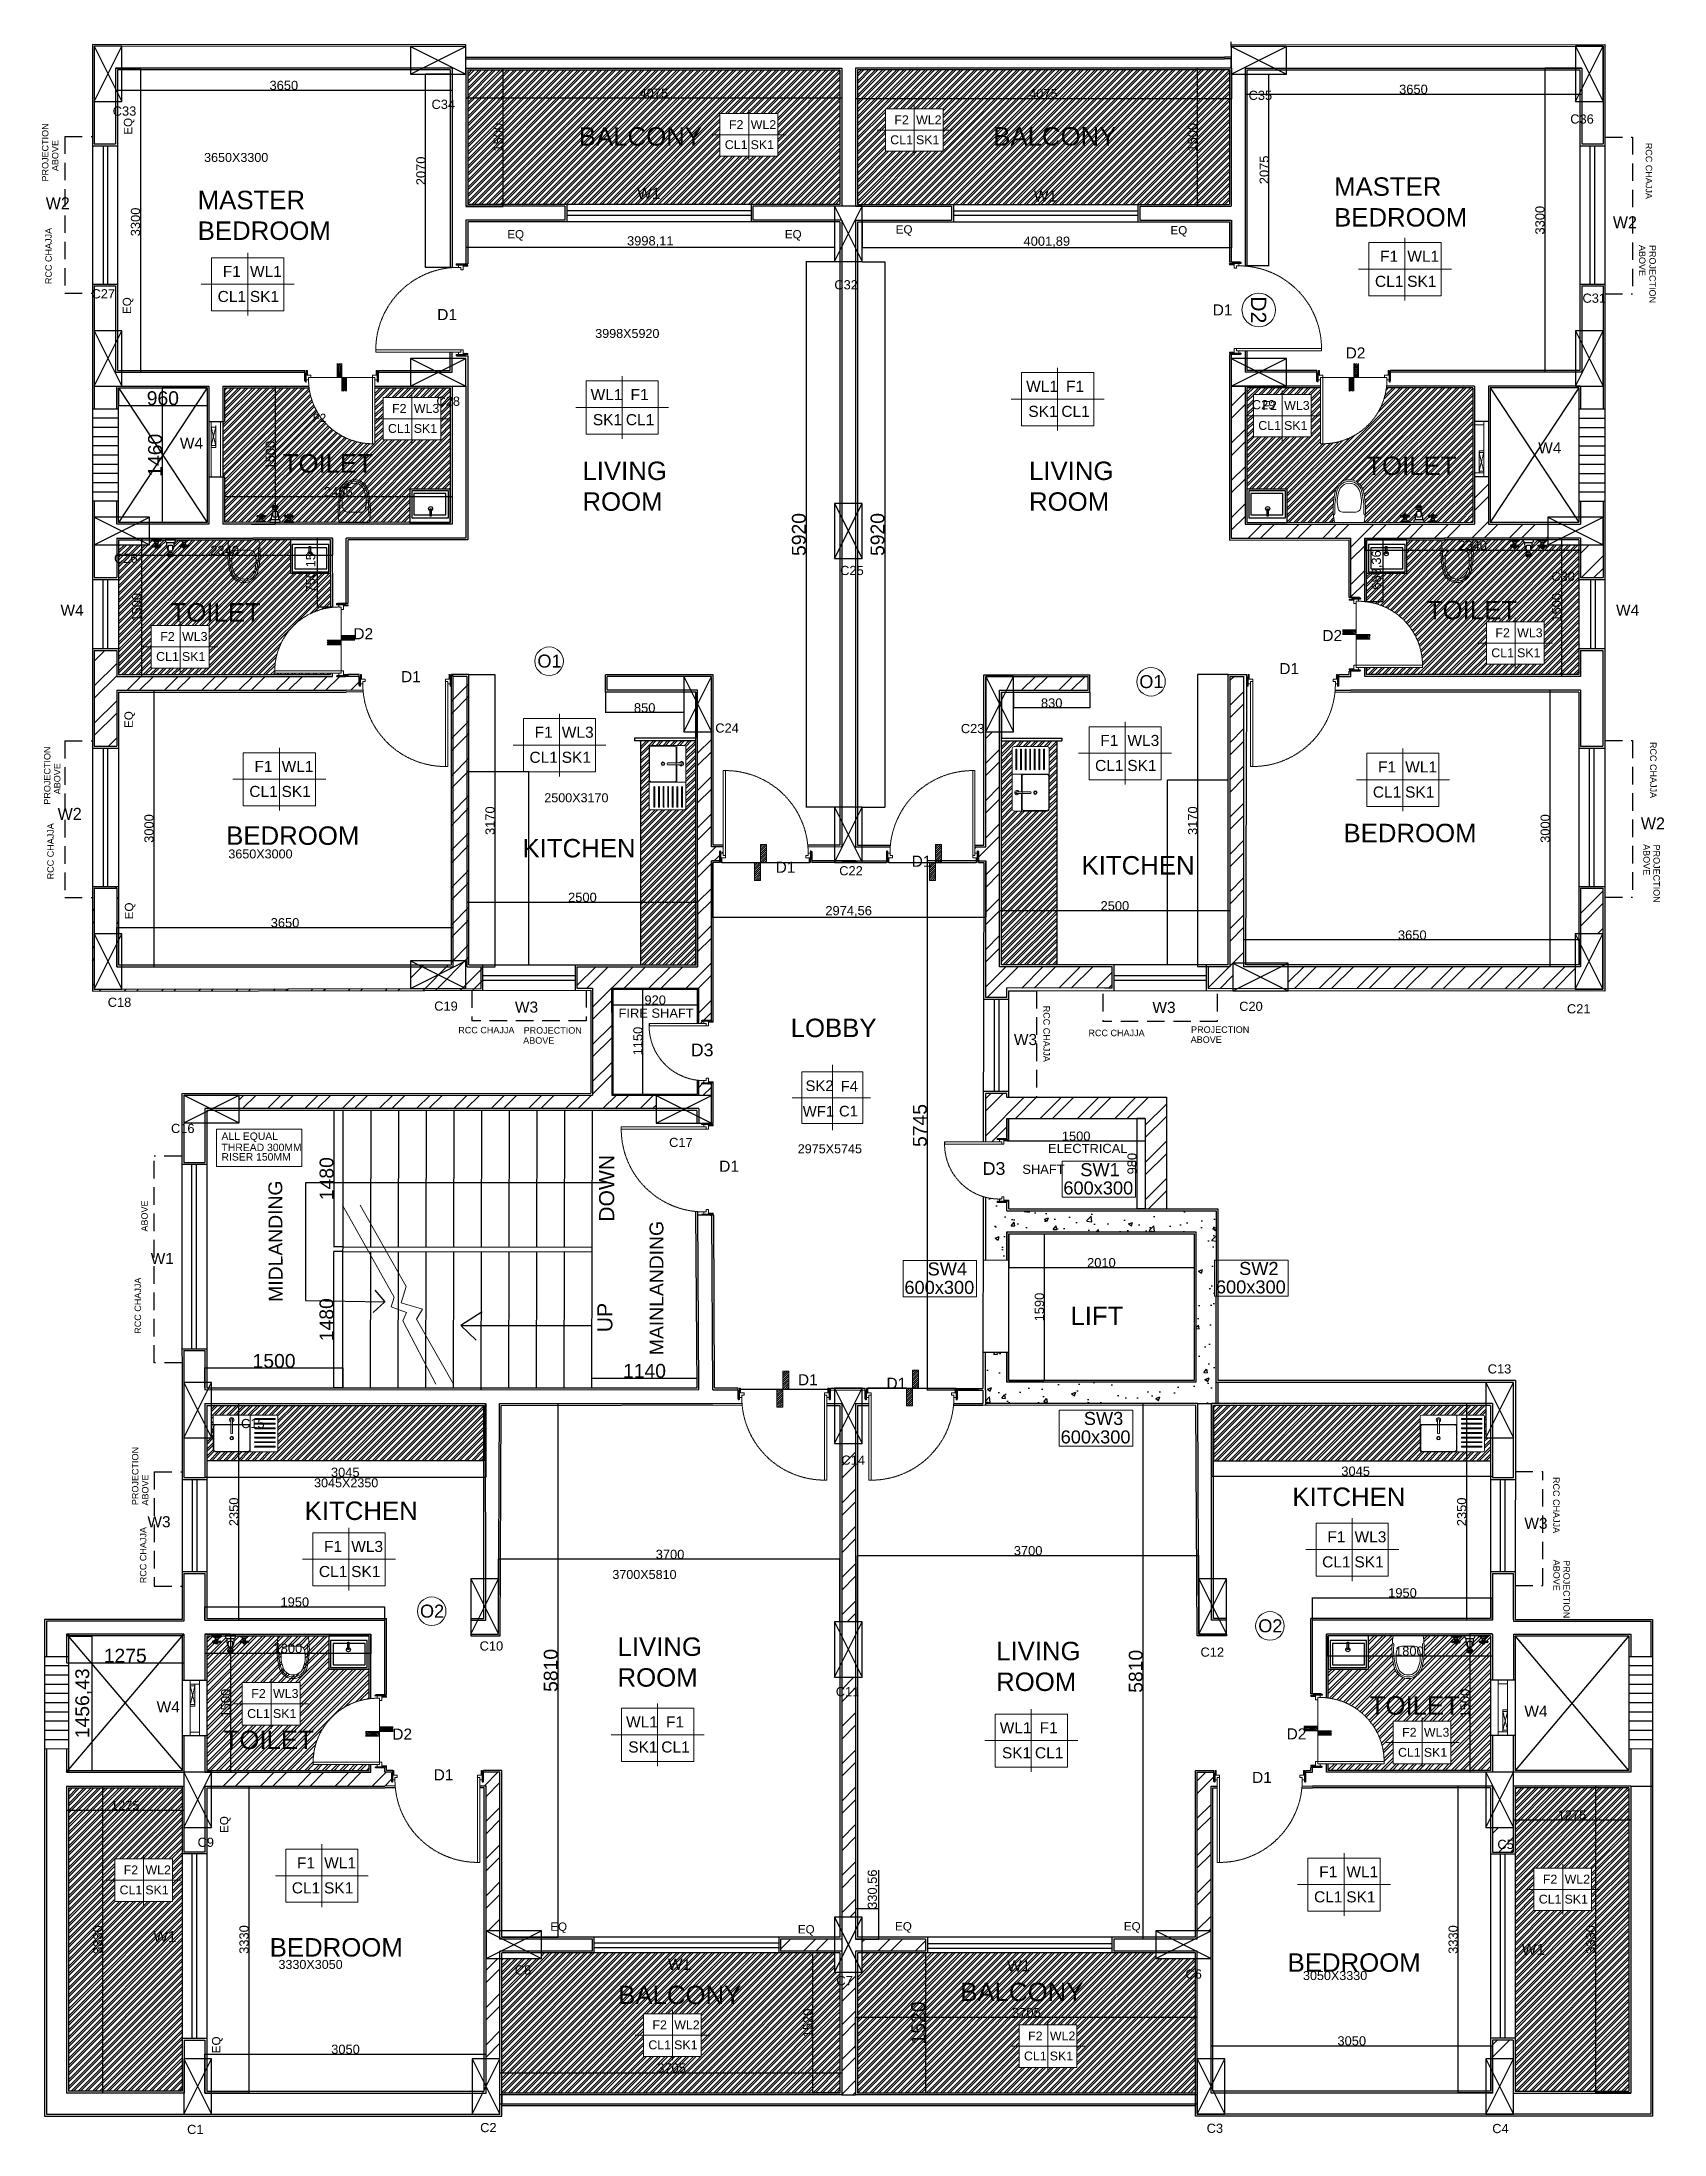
# Model space of a CAD drawing. Header units: millimetres. Extents: x -1932176 to 78768, y -1967 to 1266654.
# Drawn here: x -395637 to -378045, y 439369 to 462070 of the extents above; entities that cross this region are included whole.
import ezdxf

# ---------------------------------------------------------------- set-up
doc = ezdxf.new("R2010")
doc.units = ezdxf.units.MM
for name, pattern in [('DASHDOTX2', [50.8, 25.4, -12.7, 0, -12.7]), ('DASHED2', [9.525, 6.35, -3.175]), ('HIDDEN2', [4.7625, 3.175, -1.5875])]:
    doc.linetypes.add(name, pattern=pattern)
for name, color, linetype, lineweight in [('CENTERLINE', 251, 'DASHDOTX2', 15), ('DOOR', 7, 'Continuous', 20), ('LEVEL', 252, 'Continuous', 13), ('NAMES', 252, 'Continuous', 15), ('SHEET', 7, 'Continuous', 13), ('text', 252, 'Continuous', 5)]:
    doc.layers.add(name, color=color, linetype=linetype, lineweight=lineweight)
doc.layers.add('column', color=7, linetype='Continuous')
doc.styles.get("Standard").update_dxf_attribs({"font": 'arial.ttf'})
doc.dimstyles.new('ISO-25', dxfattribs={"dimtxt": 150, "dimasz": 2.5, "dimexe": 1.25, "dimexo": 0.625, "dimtad": 1, "dimtxsty": 'Standard', "dimcen": 2.5, "dimadec": 0, "dimazin": 0, "dimtfac": 1, "dimtmove": 0, "dimatfit": 3, "dimfxl": 1, "dimarcsym": 0})
pattern_1 = [(45, (106834.1, -3587.3), (-202.05576, 202.05576), []), (45, (106968.8, -3587.3), (-202.05576, 202.05576), [])]
pattern_2 = [(45, (-711974.116, 14382.01), (-38.390595, 38.390595), []), (45, (-711948.52, 14382.01), (-38.390595, 38.390595), [])]

msp = doc.modelspace()

# ---------------------------------------------------------------- texts
for s, height, rotation, p in [('PROJECTION  ', 70.0925214, 90, (-395565.7672, 460554.95454)), ('ABOVE', 70.092521, 90, (-395457.48738, 460667.39312)), ('RCC CHAJJA', 70.092521, 270, (-378244.5974, 460975.0226)), ('RCC CHAJJA', 70.092521, 90, (-395529.67711, 459441.80956)), ('ABOVE', 70.092521, 270, (-378317.1379, 459866.46997)), ('PROJECTION  ', 70.0925214, 270, (-378205.07691, 459866.65542)), ('PROJECTION  ', 70.0925214, 90, (-395543.78894, 453793.72899)), ('RCC CHAJJA', 70.092521, 270, (-378197.2159, 454474.15301)), ('ABOVE', 70.092521, 90, (-395435.50913, 453906.16756)), ('RCC CHAJJA', 70.092521, 90, (-395508.17906, 452983.39895)), ('ABOVE', 70.092521, 270, (-378269.7564, 453365.60038)), ('PROJECTION  ', 70.0925214, 270, (-378161.12581, 453361.00803)), ('RCC CHAJJA', 70.092521, 270, (-384776.22889, 451612.61483)), ('ABOVE', 70.092521, 90, (-394488.80117, 449161.88723)), ('RCC CHAJJA', 70.092521, 90, (-394561.34168, 448053.3346)), ('PROJECTION  ', 70.0925214, 90, (-394589.85057, 446194.06704)), ('ABOVE', 70.092521, 90, (-394481.21998, 446189.4747)), ('RCC CHAJJA', 70.092521, 270, (-379248.69588, 446499.35606)), ('RCC CHAJJA', 70.092521, 90, (-394503.78816, 445346.98497)), ('ABOVE', 70.092521, 270, (-379246.33242, 445602.04738)), ('PROJECTION  ', 70.0925214, 270, (-379137.70184, 445597.45503))]:
    msp.add_text(s, height=height, rotation=rotation).set_placement(p)
at = {"color": 252, "ltscale": 30}
for s, height, p in [('EQ', 90.128412, (-394657.54805, 461062.90133)), ('EQ', 90.128412, (-394669.13893, 459117.12803)), ('EQ', 90.128412, (-394650.8784, 454626.16991)), ('EQ', 90.128412, (-394646.84151, 452550.10376)), ('DOWN', 163.924248, (-389430.36763, 449268.69388)), ('UP', 163.924248, (-389450.24157, 448070.89722)), ('EQ', 90.128412, (-393614.92241, 442637.84849)), ('EQ', 90.128412, (-393701.71562, 440247.69455))]:
    msp.add_text(s, height=height, rotation=90, dxfattribs=at).set_placement(p)
for s, height, p in [('3650X3300', 97.404159, (-393877.72145, 460767.05969)), ('EQ', 90.128412, (-390589.84042, 459937.59564)), ('EQ', 90.128412, (-387579.87723, 459937.59564)), ('EQ', 90.128412, (-386377.42976, 459989.96804)), ('EQ', 90.128412, (-383398.08756, 459981.21407)), ('3998X5920', 97.404159, (-389636.06019, 458857.35505)), ('2500X3170', 97.404159, (-390188.5408, 453820.21593)), ('3650X3000', 97.404159, (-393614.56054, 453210.70202)), ('2975X5745', 97.404159, (-387439.88884, 450011.78397)), ('3045X2350', 97.404159, (-392684.73165, 446387.51472)), ('3700X5810', 97.404159, (-389450.32933, 445392.97508)), ('EQ', 90.128412, (-390123.32269, 441575.70263)), ('EQ', 90.128412, (-387438.70597, 441547.0419)), ('EQ', 90.128412, (-386384.61771, 441579.49313)), ('EQ', 90.128412, (-383903.6631, 441579.7359)), ('3330X3050', 97.404159, (-393071.11906, 441162.20125)), ('3050X3330', 97.404159, (-381960.70368, 441041.29213))]:
    msp.add_text(s, height=height, dxfattribs=at).set_placement(p)
at = {"color": 252}
for s, p in [('FIRE SHAFT', (-389383.08171, 451481.74692)), ('ELECTRICAL', (-384726.06141, 450013.91198)), ('SHAFT ', (-385004.49151, 449787.97612))]:
    msp.add_text(s, height=100, dxfattribs=at).set_placement(p)
for s, height, p in [('RCC CHAJJA', 70.092521, (-391121.20007, 451312.81568)), ('PROJECTION  ', 70.0925214, (-390412.6003, 451309.3171)), ('RCC CHAJJA', 70.092521, (-384287.61565, 451281.84899)), ('PROJECTION  ', 70.0925214, (-383174.47067, 451317.93907)), ('ABOVE', 70.092521, (-390417.19265, 451200.68651)), ('ABOVE', 70.092521, (-383179.06302, 451209.30849))]:
    msp.add_text(s, height=height).set_placement(p)
at = {"color": 252, "transparency": 16777216, "char_height": 200, "attachment_point": 1}
for s, insert in [('BALCONY ', (-389813.67469, 461144.34661)), ('BALCONY ', (-385319.19662, 461144.67821)), ('BEDROOM', (-393637.96751, 453558.09056)), ('BEDROOM', (-381521.93948, 453586.47019)), ('BEDROOM', (-393166.31744, 441496.18806)), ('BEDROOM', (-382127.87445, 441331.11158)), ('BALCONY ', (-389387.43997, 440979.88417)), ('BALCONY ', (-385677.52044, 441012.41924))]:
    msp.add_mtext(s, dxfattribs=dict(at, insert=insert))
at = {"color": 252, "transparency": 16777216, "attachment_point": 1}
for s, width, gutter_width, insert, char_height in [('MASTER \\PBEDROOM', 17.0078125, 12.5, (-381623.83952, 460599.72186), 200), ('MASTER \\PBEDROOM', 17.0078125, 12.5, (-393946.90793, 460454.39454), 200), ('W1', 74.86437, 11139.68641, (-389181.17644, 460486.36405), 120), ('W1', 74.86437, 11139.68641, (-384879.06602, 460456.95947), 120), ('D1', 74.86437, 11139.68641, (-391349.67268, 459170.85057), 120), ('D1', 74.86437, 11139.68641, (-382939.59011, 459221.30777), 120), ('D2', 84.3330058, 11139.68641, (-381498.34267, 458754.83283), 120), ('W4', 32.3599923, 11139.68641, (-394140.19093, 457775.23061), 120), ('W4', 32.3599923, 11139.68641, (-379409.94333, 457723.91315), 120), ('TOILET', 21.1594238, 12.5, (-393024.9935, 457596.76701), 200), ('LIVING ROOM', 66.2619629, 12.5, (-389774.73878, 457515.96431), 200), ('LIVING ROOM', 66.2619629, 12.5, (-384931.70118, 457515.96431), 200), ('TOILET', 21.1594238, 12.5, (-381274.11365, 457570.12353), 200), ('W4', 13.2734588, 11139.68641, (-395434.90036, 455963.41776), 120), ('TOILET', 21.1594238, 12.5, (-380617.15494, 456005.12637), 200), ('W4', 13.2734588, 11139.68641, (-378566.31632, 455965.08286), 120), ('D2', 84.3330058, 11139.68641, (-392258.74375, 455708.26906), 120), ('D2', 84.3330058, 11139.68641, (-381751.36836, 455689.1163), 120), ('D1', 74.86437, 11139.68641, (-391741.5975, 455242.85606), 120), ('D1', 74.86437, 11139.68641, (-382217.55185, 455330.04013), 120), ('KITCHEN', 42.932251, 12.5, (-390424.6702, 453421.50931), 200), ('D1', 74.86437, 11139.68641, (-387679.81905, 453174.9511), 120), ('D1', 74.86437, 11139.68641, (-386203.92152, 453240.68456), 120), ('KITCHEN', 42.932251, 12.5, (-384362.05033, 453235.92553), 200), ('W3', 32.3599923, 11139.68641, (-390506.98883, 451657.50234), 120), ('W3', 32.3599923, 11139.68641, (-383594.07999, 451654.55528), 120), ('LOBBY', 152.0959477, 11139.68641, (-387516.72618, 451471.89502), 200), ('W3', 32.3599923, 11139.68641, (-385096.24539, 451305.54611), 120), ('D1', 74.86437, 11139.68641, (-388291.56549, 449931.48123), 120), ('W1', 74.86437, 11139.68641, (-394456.52392, 448930.19061), 120), ('LIFT', 59.7041016, 12.5, (-384483.30011, 448348.5483), 200), ('D1', 74.86437, 11139.68641, (-387438.11697, 447613.9792), 120), ('D1', 74.86437, 11139.68641, (-386477.80751, 447576.17534), 120), ('KITCHEN', 42.932251, 12.5, (-382076.43871, 446384.88254), 200), ('W3', 32.3599923, 11139.68641, (-394492.41684, 446073.98725), 120), ('KITCHEN', 42.932251, 12.5, (-392786.84584, 446233.186), 200), ('W3', 32.3599923, 11139.68641, (-379560.22283, 446056.76857), 120), ('LIVING ROOM', 66.2619629, 12.5, (-389394.54859, 444758.15064), 200), ('LIVING ROOM', 66.2619629, 12.5, (-385288.62731, 444711.18705), 200), ('W4', 32.3599923, 11139.68641, (-394392.3798, 444064.54524), 120), ('TOILET', 21.1594238, 12.5, (-381237.27218, 444120.63522), 200), ('W4', 32.3599923, 11139.68641, (-379560.22283, 444017.26505), 120), ('TOILET', 21.1594238, 12.5, (-393665.42008, 443747.14252), 200), ('D2', 84.3330058, 11139.68641, (-391836.74135, 443769.74748), 120), ('D2', 84.3330058, 11139.68641, (-382138.74463, 443772.26134), 120), ('D1', 74.86437, 11139.68641, (-391387.89376, 443328.02757), 120), ('D1', 74.86437, 11139.68641, (-382512.9079, 443299.63502), 120), ('W1', 74.86437, 11139.68641, (-394428.29604, 441572.98501), 120), ('W1', 74.86437, 11139.68641, (-379588.14477, 441433.84688), 120), ('W1', 74.86437, 11139.68641, (-388847.06352, 441271.95531), 120), ('W1', 74.86437, 11139.68641, (-385170.1602, 441255.74091), 120)]:
    msp.add_mtext_dynamic_manual_height_columns(s, width=width, gutter_width=gutter_width, heights=[0], dxfattribs=dict(at, insert=insert, char_height=char_height))
at = {"color": 8, "transparency": 16777216, "insert": (-394241.34676, 455980.16705), "char_height": 200, "attachment_point": 1}
msp.add_mtext_dynamic_manual_height_columns('TOILET', width=21.1594238, gutter_width=12.5, heights=[0], dxfattribs=at)
at = {"color": 252, "transparency": 16777216, "char_height": 150, "attachment_point": 1}
for s, width, insert, rotation in [('MIDLANDING', 172.5868935, (-393175.53159, 448399.87296), 90.229845463), ('MAINLANDING', 819.1574768, (-389046.97685, 447821.87139), 90)]:
    msp.add_mtext_dynamic_manual_height_columns(s, width=width, gutter_width=11139.68641, heights=[0], dxfattribs=dict(at, insert=insert, rotation=rotation))
at = {"layer": 'CENTERLINE', "linetype": 'ByBlock'}
for s, p in [('600x300', (-384559.85553, 449565.09081)), ('SW1', (-384376.21241, 449763.15268)), ('SW4', (-386032.03561, 448685.927)), ('SW2', (-382653.75451, 448691.11855)), ('600x300', (-386283.57394, 448485.91042)), ('600x300', (-382905.29284, 448491.10197)), ('SW3', (-384337.58949, 447063.58698)), ('600x300', (-384589.12782, 446863.57041))]:
    msp.add_text(s, height=141.395203, dxfattribs=at).set_placement(p)
at = {"layer": 'LEVEL'}
msp.add_text('D2', height=165.524648, rotation=270, dxfattribs=at).set_placement((-382525.17731, 459310.75695))
for s, height, p in [('O1', 140.71463, (-390262.87051, 455281.51322)), ('O1', 140.71463, (-383735.99377, 455058.55784)), ('D3', 137.937206, (-388599.95488, 451063.96312)), ('ALL EQUAL', 80.564499, (-393689.02988, 450156.52846)), ('THREAD 300MM', 80.5644991, (-393689.02988, 450035.09538)), ('RISER 150MM', 80.5644991, (-393689.02988, 449932.21459)), ('D3', 137.937206, (-385434.68058, 449777.1503)), ('O2', 140.71463, (-391536.43158, 444974.01302)), ('O2', 140.71463, (-382446.32522, 444814.61615))]:
    msp.add_text(s, height=height, dxfattribs=at).set_placement(p)
at = {"layer": 'NAMES'}
for s, height, p in [('F2', 96.173455, (-388186.16661, 461123.77819)), ('WL2', 96.173455, (-387950.18446, 461123.77819)), ('CL1', 96.173455, (-386437.07752, 460959.04751)), ('F2', 96.173455, (-386392.38254, 461176.48599)), ('WL2', 96.173455, (-386156.40039, 461176.48599)), ('SK1', 96.173455, (-386157.53666, 460959.04751)), ('CL1', 96.173455, (-388230.86158, 460906.3397)), ('SK1', 96.173455, (-387951.32073, 460906.3397)), ('F1', 120.216819, (-381124.61058, 459683.45464)), ('WL1', 120.216819, (-380829.6329, 459683.45464)), ('F1', 120.216819, (-393674.85657, 459519.114)), ('WL1', 120.216819, (-393379.87888, 459519.114)), ('CL1', 120.216819, (-381180.4793, 459411.65653)), ('SK1', 120.216819, (-380831.05323, 459411.65653)), ('CL1', 120.216819, (-393730.72529, 459247.31589)), ('SK1', 120.216819, (-393381.29922, 459247.31589)), ('WL1', 120.216819, (-384963.08435, 458272.54857)), ('F1', 120.216819, (-384530.50514, 458272.54857)), ('F2', 96.173455, (-391839.23994, 458044.92866)), ('WL3', 96.173455, (-391603.25779, 458044.92866)), ('WL1', 120.216819, (-389685.77433, 458182.46385)), ('F1', 120.216819, (-389253.19512, 458182.46385)), ('SK1', 120.216819, (-384939.27711, 458000.75046)), ('CL1', 120.216819, (-384581.3227, 458000.75046)), ('F2', 96.173455, (-382401.19297, 458077.50089)), ('WL3', 96.173455, (-382165.21082, 458077.50089)), ('CL1', 96.173455, (-391883.93492, 457827.49017)), ('SK1', 96.173455, (-391604.39406, 457827.49017)), ('SK1', 120.216819, (-389661.96709, 457910.66574)), ('CL1', 120.216819, (-389304.01268, 457910.66574)), ('CL1', 96.173455, (-382445.88795, 457860.0624)), ('SK1', 96.173455, (-382166.34709, 457860.0624)), ('F2', 96.173455, (-394352.78584, 455570.78105)), ('WL3', 96.173455, (-394116.80368, 455570.78105)), ('F2', 96.173455, (-379874.38694, 455610.96553)), ('WL3', 96.173455, (-379638.40479, 455610.96553)), ('CL1', 96.173455, (-394397.48081, 455353.34256)), ('SK1', 96.173455, (-394117.93996, 455353.34256)), ('CL1', 96.173455, (-379919.08192, 455393.52705)), ('SK1', 96.173455, (-379639.54106, 455393.52705)), ('F1', 120.216819, (-390293.39981, 454519.47018)), ('WL3', 120.216819, (-389998.42213, 454519.47018)), ('F1', 120.216819, (-384159.64167, 454430.49863)), ('WL3', 120.216819, (-383864.66398, 454430.49863)), ('F1', 120.216819, (-393331.42644, 454148.72207)), ('WL1', 120.216819, (-393036.44875, 454148.72207)), ('CL1', 120.216819, (-390349.26854, 454247.67207)), ('SK1', 120.216819, (-389999.84246, 454247.67207)), ('CL1', 120.216819, (-384215.51039, 454158.70051)), ('SK1', 120.216819, (-383866.08432, 454158.70051)), ('F1', 120.216819, (-381147.40507, 454142.84043)), ('WL1', 120.216819, (-380852.42738, 454142.84043)), ('CL1', 120.216819, (-393387.29516, 453876.92396)), ('SK1', 120.216819, (-393037.86909, 453876.92396)), ('CL1', 120.216819, (-381203.27379, 453871.04232)), ('SK1', 120.216819, (-380853.84772, 453871.04232)), ('F1', 120.216819, (-381696.97838, 445790.21825)), ('WL3', 120.216819, (-381402.00069, 445790.21825)), ('F1', 120.216819, (-392576.7735, 445685.54403)), ('WL3', 120.216819, (-392281.79581, 445685.54403)), ('CL1', 120.216819, (-381752.8471, 445518.42014)), ('SK1', 120.216819, (-381403.42103, 445518.42014)), ('CL1', 120.216819, (-392632.64222, 445413.74592)), ('SK1', 120.216819, (-392283.21615, 445413.74592)), ('F2', 96.173455, (-393365.87729, 444102.17441)), ('WL3', 96.173455, (-393129.89514, 444102.17441)), ('CL1', 96.173455, (-393410.57227, 443884.73592)), ('SK1', 96.173455, (-393131.03141, 443884.73592)), ('WL1', 120.216819, (-389301.66126, 443781.69022)), ('F1', 120.216819, (-388869.08205, 443781.69022)), ('WL1', 120.216819, (-385249.41545, 443718.43318)), ('F1', 120.216819, (-384816.83625, 443718.43318)), ('SK1', 120.216819, (-389277.85402, 443509.89211)), ('CL1', 120.216819, (-388919.89961, 443509.89211)), ('F2', 96.173455, (-380885.64335, 443681.23583)), ('WL3', 96.173455, (-380649.6612, 443681.23583)), ('SK1', 120.216819, (-385225.60822, 443446.63507)), ('CL1', 120.216819, (-384867.6538, 443446.63507)), ('CL1', 96.173455, (-380930.33832, 443463.79734)), ('SK1', 96.173455, (-380650.79747, 443463.79734)), ('F2', 96.173455, (-394749.89581, 442188.21553)), ('WL2', 96.173455, (-394513.91366, 442188.21553)), ('F1', 120.216819, (-392870.67705, 442253.06709)), ('WL1', 120.216819, (-392575.69936, 442253.06709)), ('F1', 120.216819, (-381785.12412, 442155.91738)), ('WL1', 120.216819, (-381490.14643, 442155.91738)), ('CL1', 96.173455, (-394794.59079, 441970.77704)), ('SK1', 96.173455, (-394515.04993, 441970.77704)), ('CL1', 120.216819, (-392926.54577, 441981.26898)), ('SK1', 120.216819, (-392577.1197, 441981.26898)), ('CL1', 120.216819, (-381840.99284, 441884.11927)), ('SK1', 120.216819, (-381491.56677, 441884.11927)), ('F2', 96.173455, (-379359.68578, 442088.56971)), ('WL2', 96.173455, (-379123.70363, 442088.56971)), ('CL1', 96.173455, (-379404.38076, 441871.13122)), ('SK1', 96.173455, (-379124.8399, 441871.13122)), ('F2', 96.173455, (-389015.31364, 440507.58181)), ('WL2', 96.173455, (-388779.33149, 440507.58181)), ('F2', 96.173455, (-384942.16167, 440386.64841)), ('WL2', 96.173455, (-384706.17952, 440386.64841)), ('CL1', 96.173455, (-389060.00862, 440290.14332)), ('SK1', 96.173455, (-388780.46776, 440290.14332)), ('CL1', 96.173455, (-384986.85665, 440169.20993)), ('SK1', 96.173455, (-384707.31579, 440169.20993))]:
    msp.add_text(s, height=height, dxfattribs=at).set_placement(p)
at = {"layer": 'SHEET', "color": 252, "linetype": 'ByBlock', "lineweight": 9, "transparency": 16777216, "char_height": 130, "attachment_point": 1}
for insert in [(-395594.50886, 460384.12647), (-378600.44551, 460177.41218), (-395465.88907, 453759.15906), (-378296.64122, 453655.00505)]:
    msp.add_mtext_dynamic_manual_height_columns('{\\fCentury Gothic|b0|i0|c0|p34;W2}', width=741.9718666, gutter_width=57.3737, heights=[0], dxfattribs=dict(at, insert=insert))
at = {"layer": 'text', "color": 252, "true_color": 0x939598, "transparency": 16777216, "char_height": 99.743185, "attachment_point": 1}
for s, insert in [('C35', (-382551.1488, 461539.51026)), ('C33', (-394868.285, 461368.96827)), ('C34', (-391411.38003, 461441.59826)), ('C36', (-379062.90282, 461282.81847)), ('C32', (-387043.12845, 459484.06322)), ('C27', (-395098.87212, 459386.13084)), ('C31', (-378930.12906, 459338.86281)), ('C28', (-391358.04961, 458221.01615)), ('C29', (-382515.69585, 458183.0429)), ('C26', (-394854.56499, 456516.50946)), ('C25', (-386979.8513, 456384.56236)), ('C30', (-379268.18382, 456319.4606)), ('C24', (-388334.46551, 454674.98261)), ('C23', (-385671.46414, 454669.53188)), ('C22', (-386990.16268, 453126.70128)), ('C18', (-394922.65025, 451699.85715)), ('C19', (-391382.34981, 451658.08541)), ('C20', (-382652.97495, 451655.78991)), ('C21', (-379098.7424, 451628.83467)), ('C16', (-394236.77079, 450330.85104)), ('C17', (-388835.09454, 450178.96257)), ('C13', (-379957.85654, 447722.06223)), ('C15', (-393477.11753, 447129.47943)), ('C14', (-386966.82565, 446732.21979)), ('C10', (-390889.91303, 444716.17382)), ('C12', (-383072.52949, 444649.12223)), ('C11', (-387027.37809, 444220.65576)), ('C9', (-393948.79228, 442586.33393)), ('C5', (-379852.95288, 442563.09668)), ('C8', (-390508.15964, 441200.3216)), ('C7', (-387020.61711, 441085.18337)), ('C6', (-383235.70727, 441156.41033)), ('C2', (-390883.89572, 439490.79445)), ('C1', (-394062.04602, 439470.59193)), ('C3', (-383005.53191, 439482.82715)), ('C4', (-379908.86352, 439480.33138))]:
    msp.add_mtext_dynamic_manual_height_columns(s, width=1.2192188, gutter_width=1, heights=[0], dxfattribs=dict(at, insert=insert))
at = {"layer": 'text', "transparency": 16777216, "attachment_point": 1}
for s, insert, char_height in [('F2', (-392699.47781, 458035.22178), 89.914786), ('SK2', (-387355.25844, 450802.32818), 115.296123), ('F4', (-386975.06181, 450797.01038), 115.296123), ('WF1', (-387385.8941, 450524.21782), 115.296123), ('C1', (-386992.49205, 450526.40314), 115.296123)]:
    msp.add_mtext_dynamic_manual_height_columns(s, width=0.6829867, gutter_width=1, heights=[0], dxfattribs=dict(at, insert=insert, char_height=char_height))

# ---------------------------------------------------------------- blocks, each defined once
blk = doc.blocks.new('*D188')
at = {"color": 0, "lineweight": -2, "ltscale": 30, "transparency": 16777216}
for p, q in [((-394838, 461785), (-394838, 461544)), ((-391188, 461785), (-391188, 461544)), ((-394836, 461546), (-391191, 461546))]:
    blk.add_line(p, q, dxfattribs=at)
at = {"color": 0, "ltscale": 30, "transparency": 16777216}
for points in [[(-394836, 461546), (-394836, 461545), (-394838, 461546)], [(-391191, 461546), (-391191, 461545), (-391188, 461546)]]:
    blk.add_solid(points, dxfattribs=at)
at = {"layer": 'Defpoints', "color": 0, "ltscale": 30, "transparency": 16777216}
for p in [(-394838, 461785), (-391188, 461785), (-391188, 461546)]:
    blk.add_point(p, dxfattribs=at)
at = {"color": 0, "ltscale": 30, "transparency": 16777216, "insert": (-393013, 461597), "char_height": 100, "attachment_point": 5}
blk.add_mtext('3650', dxfattribs=at)
blk = doc.blocks.new('*D189')
at = {"color": 0, "lineweight": -2, "ltscale": 30, "transparency": 16777216}
for p, q in [((-394838, 461785), (-394568, 461785)), ((-394569, 461783), (-394569, 458488)), ((-394838, 458485), (-394568, 458485))]:
    blk.add_line(p, q, dxfattribs=at)
at = {"color": 0, "ltscale": 30, "transparency": 16777216}
for points in [[(-394569, 461783), (-394568, 461783), (-394569, 461785)], [(-394569, 458488), (-394568, 458488), (-394569, 458485)]]:
    blk.add_solid(points, dxfattribs=at)
at = {"layer": 'Defpoints', "color": 0, "ltscale": 30, "transparency": 16777216}
for p in [(-394838, 461785), (-394838, 458485), (-394569, 458485)]:
    blk.add_point(p, dxfattribs=at)
at = {"color": 0, "ltscale": 30, "transparency": 16777216, "insert": (-394621, 460116), "char_height": 100, "attachment_point": 5, "rotation": 90}
blk.add_mtext('3300', dxfattribs=at)
blk = doc.blocks.new('*D190')
at = {"color": 0, "lineweight": -2, "ltscale": 30, "transparency": 16777216}
for p, q in [((-382588, 461785), (-382588, 461502)), ((-378938, 461785), (-378938, 461502)), ((-382586, 461504), (-378941, 461504))]:
    blk.add_line(p, q, dxfattribs=at)
at = {"color": 0, "ltscale": 30, "transparency": 16777216}
for points in [[(-382586, 461504), (-382586, 461503), (-382588, 461504)], [(-378941, 461504), (-378941, 461503), (-378938, 461504)]]:
    blk.add_solid(points, dxfattribs=at)
at = {"layer": 'Defpoints', "color": 0, "ltscale": 30, "transparency": 16777216}
for p in [(-382588, 461785), (-378938, 461785), (-378938, 461504)]:
    blk.add_point(p, dxfattribs=at)
at = {"color": 0, "ltscale": 30, "transparency": 16777216, "insert": (-380763, 461555), "char_height": 100, "attachment_point": 5}
blk.add_mtext('3650', dxfattribs=at)
blk = doc.blocks.new('*D191')
at = {"color": 0, "lineweight": -2, "ltscale": 30, "transparency": 16777216}
for p, q in [((-378939, 461785), (-379340, 461785)), ((-379339, 461783), (-379339, 458488)), ((-378939, 458485), (-379340, 458485))]:
    blk.add_line(p, q, dxfattribs=at)
at = {"color": 0, "ltscale": 30, "transparency": 16777216}
for points in [[(-379339, 461783), (-379338, 461783), (-379339, 461785)], [(-379339, 458488), (-379338, 458488), (-379339, 458485)]]:
    blk.add_solid(points, dxfattribs=at)
at = {"layer": 'Defpoints', "color": 0, "ltscale": 30, "transparency": 16777216}
for p in [(-378938, 461785), (-379339, 458485), (-378938, 458485)]:
    blk.add_point(p, dxfattribs=at)
at = {"color": 0, "ltscale": 30, "transparency": 16777216, "insert": (-379391, 460135), "char_height": 100, "attachment_point": 5, "rotation": 90}
blk.add_mtext('3300', dxfattribs=at)
blk = doc.blocks.new('*D192')
at = {"color": 0, "lineweight": -2, "ltscale": 30, "transparency": 16777216}
for p, q in [((-391038, 461785), (-391038, 461460)), ((-386963, 461785), (-386963, 461460)), ((-391036, 461461), (-386966, 461461))]:
    blk.add_line(p, q, dxfattribs=at)
at = {"color": 0, "ltscale": 30, "transparency": 16777216}
for points in [[(-391036, 461462), (-391036, 461461), (-391038, 461461)], [(-386966, 461462), (-386966, 461461), (-386963, 461461)]]:
    blk.add_solid(points, dxfattribs=at)
at = {"layer": 'Defpoints', "color": 0, "ltscale": 30, "transparency": 16777216}
for p in [(-391038, 461785), (-386963, 461785), (-386963, 461461)]:
    blk.add_point(p, dxfattribs=at)
at = {"color": 0, "ltscale": 30, "transparency": 16777216, "insert": (-389001, 461513), "char_height": 100, "attachment_point": 5}
blk.add_mtext('4075', dxfattribs=at)
blk = doc.blocks.new('*D193')
at = {"color": 0, "lineweight": -2, "ltscale": 30, "transparency": 16777216}
for p, q in [((-386813, 461785), (-386813, 461453)), ((-382738, 461785), (-382738, 461453)), ((-386811, 461455), (-382741, 461455))]:
    blk.add_line(p, q, dxfattribs=at)
at = {"color": 0, "ltscale": 30, "transparency": 16777216}
for points in [[(-386811, 461455), (-386811, 461454), (-386813, 461455)], [(-382741, 461455), (-382741, 461454), (-382738, 461455)]]:
    blk.add_solid(points, dxfattribs=at)
at = {"layer": 'Defpoints', "color": 0, "ltscale": 30, "transparency": 16777216}
for p in [(-386813, 461785), (-382738, 461785), (-382738, 461455)]:
    blk.add_point(p, dxfattribs=at)
at = {"color": 0, "ltscale": 30, "transparency": 16777216, "insert": (-384776, 461506), "char_height": 100, "attachment_point": 5}
blk.add_mtext('4075', dxfattribs=at)
blk = doc.blocks.new('*D194')
at = {"color": 0, "lineweight": -2, "ltscale": 30, "transparency": 16777216}
for p, q in [((-391038, 461785), (-390635, 461785)), ((-390637, 461783), (-390637, 460288)), ((-391038, 460285), (-390635, 460285))]:
    blk.add_line(p, q, dxfattribs=at)
at = {"color": 0, "ltscale": 30, "transparency": 16777216}
for points in [[(-390637, 461783), (-390636, 461783), (-390637, 461785)], [(-390637, 460288), (-390636, 460288), (-390637, 460285)]]:
    blk.add_solid(points, dxfattribs=at)
at = {"layer": 'Defpoints', "color": 0, "ltscale": 30, "transparency": 16777216}
for p in [(-391038, 461785), (-391038, 460285), (-390637, 460285)]:
    blk.add_point(p, dxfattribs=at)
at = {"color": 0, "ltscale": 30, "transparency": 16777216, "insert": (-390688, 461035), "char_height": 100, "attachment_point": 5, "rotation": 90}
blk.add_mtext('1500', dxfattribs=at)
blk = doc.blocks.new('*D195')
at = {"color": 0, "lineweight": -2, "ltscale": 30, "transparency": 16777216}
for p, q in [((-382739, 461785), (-383109, 461785)), ((-383108, 461783), (-383108, 460288)), ((-382739, 460285), (-383109, 460285))]:
    blk.add_line(p, q, dxfattribs=at)
at = {"color": 0, "ltscale": 30, "transparency": 16777216}
for points in [[(-383109, 461783), (-383108, 461783), (-383108, 461785)], [(-383109, 460288), (-383108, 460288), (-383108, 460285)]]:
    blk.add_solid(points, dxfattribs=at)
at = {"layer": 'Defpoints', "color": 0, "ltscale": 30, "transparency": 16777216}
for p in [(-382738, 461785), (-383108, 460285), (-382738, 460285)]:
    blk.add_point(p, dxfattribs=at)
at = {"color": 0, "ltscale": 30, "transparency": 16777216, "insert": (-383160, 461035), "char_height": 100, "attachment_point": 5, "rotation": 90}
blk.add_mtext('1500', dxfattribs=at)
blk = doc.blocks.new('*D196')
at = {"color": 0, "lineweight": -2, "ltscale": 30, "transparency": 16777216}
for p, q in [((-391188, 458335), (-391188, 457135)), ((-393655, 457349), (-393655, 457135)), ((-393653, 457136), (-391191, 457136))]:
    blk.add_line(p, q, dxfattribs=at)
at = {"color": 0, "ltscale": 30, "transparency": 16777216}
for points in [[(-393653, 457137), (-393653, 457136), (-393655, 457136)], [(-391191, 457137), (-391191, 457136), (-391188, 457136)]]:
    blk.add_solid(points, dxfattribs=at)
at = {"layer": 'Defpoints', "color": 0, "ltscale": 30, "transparency": 16777216}
for p in [(-391188, 458335), (-393655, 457349), (-391188, 457136)]:
    blk.add_point(p, dxfattribs=at)
at = {"color": 0, "ltscale": 30, "transparency": 16777216, "insert": (-392422, 457188), "char_height": 100, "attachment_point": 5}
blk.add_mtext('2465', dxfattribs=at)
blk = doc.blocks.new('*D180')
at = {"color": 0, "lineweight": -2, "ltscale": 30, "transparency": 16777216}
for p, q in [((-393362, 458335), (-393105, 458335)), ((-393106, 458333), (-393108, 456839)), ((-393363, 456837), (-393106, 456837))]:
    blk.add_line(p, q, dxfattribs=at)
at = {"color": 0, "ltscale": 30, "transparency": 16777216}
for points in [[(-393107, 458333), (-393106, 458333), (-393106, 458335)], [(-393108, 456839), (-393107, 456839), (-393108, 456837)]]:
    blk.add_solid(points, dxfattribs=at)
at = {"layer": 'Defpoints', "color": 0, "ltscale": 30, "transparency": 16777216}
for p in [(-393362, 458335), (-393363, 456837), (-393108, 456837)]:
    blk.add_point(p, dxfattribs=at)
at = {"color": 0, "ltscale": 30, "transparency": 16777216, "insert": (-393159, 457586), "char_height": 100, "attachment_point": 5, "rotation": 89.9486}
blk.add_mtext('1500', dxfattribs=at)
blk = doc.blocks.new('*D197')
at = {"color": 0, "lineweight": -2, "ltscale": 30, "transparency": 16777216}
for p, q in [((-394825, 455035), (-394422, 455035)), ((-394423, 455033), (-394423, 452038)), ((-394825, 452035), (-394422, 452035))]:
    blk.add_line(p, q, dxfattribs=at)
at = {"color": 0, "ltscale": 30, "transparency": 16777216}
for points in [[(-394424, 455033), (-394423, 455033), (-394423, 455035)], [(-394424, 452038), (-394423, 452038), (-394423, 452035)]]:
    blk.add_solid(points, dxfattribs=at)
at = {"layer": 'Defpoints', "color": 0, "ltscale": 30, "transparency": 16777216}
for p in [(-394825, 455035), (-394825, 452035), (-394423, 452035)]:
    blk.add_point(p, dxfattribs=at)
at = {"color": 0, "ltscale": 30, "transparency": 16777216, "insert": (-394475, 453535), "char_height": 100, "attachment_point": 5, "rotation": 90}
blk.add_mtext('3000', dxfattribs=at)
blk = doc.blocks.new('*D198')
at = {"color": 0, "lineweight": -2, "ltscale": 30, "transparency": 16777216}
for p, q in [((-394825, 452036), (-394825, 452462)), ((-394823, 452460), (-391178, 452460)), ((-391175, 452036), (-391175, 452462))]:
    blk.add_line(p, q, dxfattribs=at)
at = {"color": 0, "ltscale": 30, "transparency": 16777216}
for points in [[(-394823, 452461), (-394823, 452460), (-394825, 452460)], [(-391178, 452461), (-391178, 452460), (-391175, 452460)]]:
    blk.add_solid(points, dxfattribs=at)
at = {"layer": 'Defpoints', "color": 0, "ltscale": 30, "transparency": 16777216}
for p in [(-391175, 452460), (-394825, 452035), (-391175, 452035)]:
    blk.add_point(p, dxfattribs=at)
at = {"color": 0, "ltscale": 30, "transparency": 16777216, "insert": (-393000, 452512), "char_height": 100, "attachment_point": 5}
blk.add_mtext('3650', dxfattribs=at)
blk = doc.blocks.new('*D199')
at = {"color": 0, "lineweight": -2, "ltscale": 30, "transparency": 16777216}
for p, q in [((-378951, 455035), (-379284, 455035)), ((-379283, 455033), (-379283, 452038)), ((-378951, 452035), (-379284, 452035))]:
    blk.add_line(p, q, dxfattribs=at)
at = {"color": 0, "ltscale": 30, "transparency": 16777216}
for points in [[(-379283, 455033), (-379282, 455033), (-379283, 455035)], [(-379283, 452038), (-379282, 452038), (-379283, 452035)]]:
    blk.add_solid(points, dxfattribs=at)
at = {"layer": 'Defpoints', "color": 0, "ltscale": 30, "transparency": 16777216}
for p in [(-378951, 455035), (-379283, 452035), (-378951, 452035)]:
    blk.add_point(p, dxfattribs=at)
at = {"color": 0, "ltscale": 30, "transparency": 16777216, "insert": (-379334, 453535), "char_height": 100, "attachment_point": 5, "rotation": 90}
blk.add_mtext('3000', dxfattribs=at)
blk = doc.blocks.new('*D181')
at = {"color": 0, "lineweight": -2, "ltscale": 30, "transparency": 16777216}
for p, q in [((-382601, 452036), (-382601, 452329)), ((-378953, 452328), (-382598, 452328)), ((-378951, 452036), (-378951, 452329))]:
    blk.add_line(p, q, dxfattribs=at)
at = {"color": 0, "ltscale": 30, "transparency": 16777216}
for points in [[(-382598, 452328), (-382598, 452327), (-382601, 452328)], [(-378953, 452328), (-378953, 452327), (-378951, 452328)]]:
    blk.add_solid(points, dxfattribs=at)
at = {"layer": 'Defpoints', "color": 0, "ltscale": 30, "transparency": 16777216}
for p in [(-382601, 452328), (-382601, 452035), (-378951, 452035)]:
    blk.add_point(p, dxfattribs=at)
at = {"color": 0, "ltscale": 30, "transparency": 16777216, "insert": (-380776, 452379), "char_height": 100, "attachment_point": 5}
blk.add_mtext('3650', dxfattribs=at)
blk = doc.blocks.new('*D200')
at = {"color": 0, "lineweight": -2, "ltscale": 30, "transparency": 16777216}
for p, q in [((-394825, 456685), (-394825, 456499)), ((-392485, 456685), (-392485, 456499)), ((-394823, 456500), (-392488, 456500))]:
    blk.add_line(p, q, dxfattribs=at)
at = {"color": 0, "ltscale": 30, "transparency": 16777216}
for points in [[(-394823, 456500), (-394823, 456500), (-394825, 456500)], [(-392488, 456500), (-392488, 456500), (-392485, 456500)]]:
    blk.add_solid(points, dxfattribs=at)
at = {"layer": 'Defpoints', "color": 0, "ltscale": 30, "transparency": 16777216}
for p in [(-394825, 456685), (-392485, 456685), (-392485, 456500)]:
    blk.add_point(p, dxfattribs=at)
at = {"color": 0, "ltscale": 30, "transparency": 16777216, "insert": (-393655, 456552), "char_height": 100, "attachment_point": 5}
blk.add_mtext('2340', dxfattribs=at)
blk = doc.blocks.new('*D201')
at = {"color": 0, "lineweight": -2, "ltscale": 30, "transparency": 16777216}
for p, q in [((-394825, 456685), (-394556, 456685)), ((-394557, 456683), (-394557, 455188)), ((-394825, 455185), (-394556, 455185))]:
    blk.add_line(p, q, dxfattribs=at)
at = {"color": 0, "ltscale": 30, "transparency": 16777216}
for points in [[(-394558, 456683), (-394557, 456683), (-394557, 456685)], [(-394558, 455188), (-394557, 455188), (-394557, 455185)]]:
    blk.add_solid(points, dxfattribs=at)
at = {"layer": 'Defpoints', "color": 0, "ltscale": 30, "transparency": 16777216}
for p in [(-394825, 456685), (-394825, 455185), (-394557, 455185)]:
    blk.add_point(p, dxfattribs=at)
at = {"color": 0, "ltscale": 30, "transparency": 16777216, "insert": (-394609, 455935), "char_height": 100, "attachment_point": 5, "rotation": 90}
blk.add_mtext('1500', dxfattribs=at)
blk = doc.blocks.new('*D202')
at = {"color": 0, "lineweight": -2, "ltscale": 30, "transparency": 16777216}
for p, q in [((-381291, 456685), (-381291, 456554)), ((-381288, 456556), (-378953, 456556)), ((-378951, 456685), (-378951, 456554))]:
    blk.add_line(p, q, dxfattribs=at)
at = {"color": 0, "ltscale": 30, "transparency": 16777216}
for points in [[(-381288, 456556), (-381288, 456555), (-381291, 456556)], [(-378953, 456556), (-378953, 456555), (-378951, 456556)]]:
    blk.add_solid(points, dxfattribs=at)
at = {"layer": 'Defpoints', "color": 0, "ltscale": 30, "transparency": 16777216}
for p in [(-381291, 456685), (-378951, 456685), (-378951, 456556)]:
    blk.add_point(p, dxfattribs=at)
at = {"color": 0, "ltscale": 30, "transparency": 16777216, "insert": (-380121, 456607), "char_height": 100, "attachment_point": 5}
blk.add_mtext('2340', dxfattribs=at)
blk = doc.blocks.new('*D203')
at = {"color": 0, "lineweight": -2, "ltscale": 30, "transparency": 16777216}
for p, q in [((-378951, 456685), (-379160, 456685)), ((-379159, 456683), (-379159, 455188)), ((-378951, 455185), (-379160, 455185))]:
    blk.add_line(p, q, dxfattribs=at)
at = {"color": 0, "ltscale": 30, "transparency": 16777216}
for points in [[(-379159, 456683), (-379158, 456683), (-379159, 456685)], [(-379159, 455188), (-379158, 455188), (-379159, 455185)]]:
    blk.add_solid(points, dxfattribs=at)
at = {"layer": 'Defpoints', "color": 0, "ltscale": 30, "transparency": 16777216}
for p in [(-378951, 456685), (-379159, 455185), (-378951, 455185)]:
    blk.add_point(p, dxfattribs=at)
at = {"color": 0, "ltscale": 30, "transparency": 16777216, "insert": (-379211, 455935), "char_height": 100, "attachment_point": 5, "rotation": 90}
blk.add_mtext('1500', dxfattribs=at)
blk = doc.blocks.new('*D204')
at = {"color": 0, "lineweight": -2, "ltscale": 30, "transparency": 16777216}
for p, q in [((-381290, 456685), (-381095, 456685)), ((-381096, 456683), (-381096, 456000)), ((-381290, 455997), (-381095, 455997))]:
    blk.add_line(p, q, dxfattribs=at)
at = {"color": 0, "ltscale": 30, "transparency": 16777216}
for points in [[(-381097, 456683), (-381096, 456683), (-381096, 456685)], [(-381097, 456000), (-381096, 456000), (-381096, 455997)]]:
    blk.add_solid(points, dxfattribs=at)
at = {"layer": 'Defpoints', "color": 0, "ltscale": 30, "transparency": 16777216}
for p in [(-381291, 456685), (-381291, 455997), (-381096, 455997)]:
    blk.add_point(p, dxfattribs=at)
at = {"color": 0, "ltscale": 30, "transparency": 16777216, "insert": (-381157, 456340), "char_height": 100, "attachment_point": 5, "rotation": 90}
blk.add_mtext('688,36', dxfattribs=at)
blk = doc.blocks.new('*D205')
at = {"color": 0, "lineweight": -2, "ltscale": 30, "transparency": 16777216}
for p, q in [((-392486, 456685), (-392654, 456685)), ((-392653, 456683), (-392653, 455938)), ((-392484, 455935), (-392654, 455935))]:
    blk.add_line(p, q, dxfattribs=at)
at = {"color": 0, "ltscale": 30, "transparency": 16777216}
for points in [[(-392653, 456683), (-392652, 456683), (-392653, 456685)], [(-392653, 455938), (-392652, 455938), (-392653, 455935)]]:
    blk.add_solid(points, dxfattribs=at)
at = {"layer": 'Defpoints', "color": 0, "ltscale": 30, "transparency": 16777216}
for p in [(-392485, 456685), (-392653, 455935), (-392483, 455935)]:
    blk.add_point(p, dxfattribs=at)
at = {"color": 0, "ltscale": 30, "transparency": 16777216, "insert": (-392713, 456310), "char_height": 100, "attachment_point": 5, "rotation": 90}
blk.add_mtext('750,15', dxfattribs=at)
blk = doc.blocks.new('*D206')
at = {"color": 0, "lineweight": -2, "ltscale": 30, "transparency": 16777216}
for p, q in [((-391189, 461719), (-391476, 461719)), ((-391475, 459623), (-391475, 461716)), ((-391189, 459621), (-391476, 459621))]:
    blk.add_line(p, q, dxfattribs=at)
at = {"color": 0, "ltscale": 30, "transparency": 16777216}
for points in [[(-391475, 461716), (-391474, 461716), (-391475, 461719)], [(-391475, 459623), (-391474, 459623), (-391475, 459621)]]:
    blk.add_solid(points, dxfattribs=at)
at = {"layer": 'Defpoints', "color": 0, "ltscale": 30, "transparency": 16777216}
for p in [(-391475, 461719), (-391188, 461719), (-391188, 459621)]:
    blk.add_point(p, dxfattribs=at)
at = {"color": 0, "ltscale": 30, "transparency": 16777216, "insert": (-391526, 460670), "char_height": 100, "attachment_point": 5, "rotation": 90}
blk.add_mtext('2070', dxfattribs=at)
blk = doc.blocks.new('*D182')
at = {"color": 0, "lineweight": -2, "ltscale": 30, "transparency": 16777216}
for p, q in [((-382588, 461719), (-382328, 461719)), ((-382330, 459645), (-382330, 461716)), ((-382588, 459643), (-382328, 459643))]:
    blk.add_line(p, q, dxfattribs=at)
at = {"color": 0, "ltscale": 30, "transparency": 16777216}
for points in [[(-382330, 461716), (-382329, 461716), (-382330, 461719)], [(-382330, 459645), (-382329, 459645), (-382330, 459643)]]:
    blk.add_solid(points, dxfattribs=at)
at = {"layer": 'Defpoints', "color": 0, "ltscale": 30, "transparency": 16777216}
for p in [(-382588, 461719), (-382330, 461719), (-382588, 459643)]:
    blk.add_point(p, dxfattribs=at)
at = {"color": 0, "ltscale": 30, "transparency": 16777216, "insert": (-382381, 460681), "char_height": 100, "attachment_point": 5, "rotation": 90}
blk.add_mtext('2075', dxfattribs=at)
blk = doc.blocks.new('*D207')
at = {"color": 0, "lineweight": -2, "ltscale": 30, "transparency": 16777216}
for p, q in [((-389525, 455015), (-389525, 454791)), ((-388675, 455015), (-388675, 454791)), ((-388678, 454793), (-389523, 454793))]:
    blk.add_line(p, q, dxfattribs=at)
at = {"color": 0, "ltscale": 30, "transparency": 16777216}
for points in [[(-389523, 454793), (-389523, 454792), (-389525, 454793)], [(-388678, 454793), (-388678, 454792), (-388675, 454793)]]:
    blk.add_solid(points, dxfattribs=at)
at = {"layer": 'Defpoints', "color": 0, "ltscale": 30, "transparency": 16777216}
for p in [(-389525, 455015), (-388675, 455015), (-389525, 454793)]:
    blk.add_point(p, dxfattribs=at)
at = {"color": 0, "ltscale": 30, "transparency": 16777216, "insert": (-389100, 454844), "char_height": 100, "attachment_point": 5}
blk.add_mtext('850', dxfattribs=at)
blk = doc.blocks.new('*D208')
at = {"color": 0, "lineweight": -2, "ltscale": 30, "transparency": 16777216}
for p, q in [((-385101, 455015), (-385101, 454843)), ((-384271, 455015), (-384271, 454843)), ((-384273, 454844), (-385098, 454844))]:
    blk.add_line(p, q, dxfattribs=at)
at = {"color": 0, "ltscale": 30, "transparency": 16777216}
for points in [[(-385098, 454845), (-385098, 454844), (-385101, 454844)], [(-384273, 454845), (-384273, 454844), (-384271, 454844)]]:
    blk.add_solid(points, dxfattribs=at)
at = {"layer": 'Defpoints', "color": 0, "ltscale": 30, "transparency": 16777216}
for p in [(-385101, 455015), (-384271, 455015), (-385101, 454844)]:
    blk.add_point(p, dxfattribs=at)
at = {"color": 0, "ltscale": 30, "transparency": 16777216, "insert": (-384686, 454896), "char_height": 100, "attachment_point": 5}
blk.add_mtext('830', dxfattribs=at)
blk = doc.blocks.new('*D209')
at = {"color": 0, "lineweight": -2, "ltscale": 30, "transparency": 16777216}
for p, q in [((-391038, 460135), (-391038, 459840)), ((-387040, 460135), (-387040, 459840)), ((-391036, 459841), (-387043, 459841))]:
    blk.add_line(p, q, dxfattribs=at)
at = {"color": 0, "ltscale": 30, "transparency": 16777216}
for points in [[(-391036, 459842), (-391036, 459841), (-391038, 459841)], [(-387043, 459842), (-387043, 459841), (-387040, 459841)]]:
    blk.add_solid(points, dxfattribs=at)
at = {"layer": 'Defpoints', "color": 0, "ltscale": 30, "transparency": 16777216}
for p in [(-391038, 460135), (-387040, 460135), (-387040, 459841)]:
    blk.add_point(p, dxfattribs=at)
at = {"color": 0, "ltscale": 30, "transparency": 16777216, "insert": (-389039, 459902), "char_height": 100, "attachment_point": 5}
blk.add_mtext('3998,11', dxfattribs=at)
blk = doc.blocks.new('*D210')
at = {"color": 0, "lineweight": -2, "ltscale": 30, "transparency": 16777216}
for p, q in [((-386740, 460135), (-386740, 459836)), ((-382738, 460135), (-382738, 459836)), ((-386738, 459838), (-382741, 459838))]:
    blk.add_line(p, q, dxfattribs=at)
at = {"color": 0, "ltscale": 30, "transparency": 16777216}
for points in [[(-386738, 459838), (-386738, 459837), (-386740, 459838)], [(-382741, 459838), (-382741, 459837), (-382738, 459838)]]:
    blk.add_solid(points, dxfattribs=at)
at = {"layer": 'Defpoints', "color": 0, "ltscale": 30, "transparency": 16777216}
for p in [(-386740, 460135), (-382738, 460135), (-382738, 459838)]:
    blk.add_point(p, dxfattribs=at)
at = {"color": 0, "ltscale": 30, "transparency": 16777216, "insert": (-384739, 459898), "char_height": 100, "attachment_point": 5}
blk.add_mtext('4001,89', dxfattribs=at)
blk = doc.blocks.new('*D211')
at = {"color": 0, "lineweight": -2, "ltscale": 30, "transparency": 16777216}
for p, q in [((-387041, 459685), (-387351, 459685)), ((-387350, 459683), (-387350, 453768)), ((-387041, 453765), (-387351, 453765))]:
    blk.add_line(p, q, dxfattribs=at)
at = {"color": 0, "ltscale": 30, "transparency": 16777216}
for points in [[(-387351, 459683), (-387350, 459683), (-387350, 459685)], [(-387351, 453768), (-387350, 453768), (-387350, 453765)]]:
    blk.add_solid(points, dxfattribs=at)
at = {"layer": 'Defpoints', "color": 0, "ltscale": 30, "transparency": 16777216}
for p in [(-387040, 459685), (-387350, 453765), (-387040, 453765)]:
    blk.add_point(p, dxfattribs=at)
at = {"color": 0, "ltscale": 30, "transparency": 16777216, "insert": (-387427, 456725), "char_height": 150, "attachment_point": 5, "rotation": 90}
blk.add_mtext('5920', dxfattribs=at)
blk = doc.blocks.new('*D212')
at = {"color": 0, "lineweight": -2, "ltscale": 30, "transparency": 16777216}
for p, q in [((-386739, 459685), (-386496, 459685)), ((-386497, 459683), (-386497, 453768)), ((-386739, 453765), (-386496, 453765))]:
    blk.add_line(p, q, dxfattribs=at)
at = {"color": 0, "ltscale": 30, "transparency": 16777216}
for points in [[(-386497, 459683), (-386496, 459683), (-386497, 459685)], [(-386497, 453768), (-386496, 453768), (-386497, 453765)]]:
    blk.add_solid(points, dxfattribs=at)
at = {"layer": 'Defpoints', "color": 0, "ltscale": 30, "transparency": 16777216}
for p in [(-386740, 459685), (-386740, 453765), (-386497, 453765)]:
    blk.add_point(p, dxfattribs=at)
at = {"color": 0, "ltscale": 30, "transparency": 16777216, "insert": (-386574, 456725), "char_height": 150, "attachment_point": 5, "rotation": 90}
blk.add_mtext('5920', dxfattribs=at)
blk = doc.blocks.new('*D213')
at = {"color": 0, "lineweight": -2, "ltscale": 30, "transparency": 16777216}
for p, q in [((-391025, 452036), (-391025, 452738)), ((-391023, 452737), (-388528, 452737)), ((-388525, 452036), (-388525, 452738))]:
    blk.add_line(p, q, dxfattribs=at)
at = {"color": 0, "ltscale": 30, "transparency": 16777216}
for points in [[(-391023, 452737), (-391023, 452736), (-391025, 452737)], [(-388528, 452737), (-388528, 452736), (-388525, 452737)]]:
    blk.add_solid(points, dxfattribs=at)
at = {"layer": 'Defpoints', "color": 0, "ltscale": 30, "transparency": 16777216}
for p in [(-388525, 452737), (-391025, 452035), (-388525, 452035)]:
    blk.add_point(p, dxfattribs=at)
at = {"color": 0, "ltscale": 30, "transparency": 16777216, "insert": (-389775, 452788), "char_height": 100, "attachment_point": 5}
blk.add_mtext('2500', dxfattribs=at)
blk = doc.blocks.new('*D214')
at = {"color": 0, "lineweight": -2, "ltscale": 30, "transparency": 16777216}
for p, q in [((-385251, 452036), (-385251, 452646)), ((-385248, 452645), (-382753, 452645)), ((-382751, 452036), (-382751, 452646))]:
    blk.add_line(p, q, dxfattribs=at)
at = {"color": 0, "ltscale": 30, "transparency": 16777216}
for points in [[(-385248, 452645), (-385248, 452644), (-385251, 452645)], [(-382753, 452645), (-382753, 452644), (-382751, 452645)]]:
    blk.add_solid(points, dxfattribs=at)
at = {"layer": 'Defpoints', "color": 0, "ltscale": 30, "transparency": 16777216}
for p in [(-382751, 452645), (-385251, 452035), (-382751, 452035)]:
    blk.add_point(p, dxfattribs=at)
at = {"color": 0, "ltscale": 30, "transparency": 16777216, "insert": (-384001, 452696), "char_height": 100, "attachment_point": 5}
blk.add_mtext('2500', dxfattribs=at)
blk = doc.blocks.new('*D215')
at = {"color": 0, "lineweight": -2, "ltscale": 30, "transparency": 16777216}
for p, q in [((-391005, 455205), (-390723, 455205)), ((-390724, 455203), (-390724, 452038)), ((-391025, 452035), (-390723, 452035))]:
    blk.add_line(p, q, dxfattribs=at)
at = {"color": 0, "ltscale": 30, "transparency": 16777216}
for points in [[(-390725, 455203), (-390724, 455203), (-390724, 455205)], [(-390725, 452038), (-390724, 452038), (-390724, 452035)]]:
    blk.add_solid(points, dxfattribs=at)
at = {"layer": 'Defpoints', "color": 0, "ltscale": 30, "transparency": 16777216}
for p in [(-391005, 455205), (-391025, 452035), (-390724, 452035)]:
    blk.add_point(p, dxfattribs=at)
at = {"color": 0, "ltscale": 30, "transparency": 16777216, "insert": (-390776, 453620), "char_height": 100, "attachment_point": 5, "rotation": 90}
blk.add_mtext('3170', dxfattribs=at)
blk = doc.blocks.new('*D216')
at = {"color": 0, "lineweight": -2, "ltscale": 30, "transparency": 16777216}
for p, q in [((-382772, 455205), (-383106, 455205)), ((-383105, 455203), (-383105, 452038)), ((-382772, 452035), (-383106, 452035))]:
    blk.add_line(p, q, dxfattribs=at)
at = {"color": 0, "ltscale": 30, "transparency": 16777216}
for points in [[(-383105, 455203), (-383105, 455203), (-383105, 455205)], [(-383105, 452038), (-383105, 452038), (-383105, 452035)]]:
    blk.add_solid(points, dxfattribs=at)
at = {"layer": 'Defpoints', "color": 0, "ltscale": 30, "transparency": 16777216}
for p in [(-382771, 455205), (-383105, 452035), (-382771, 452035)]:
    blk.add_point(p, dxfattribs=at)
at = {"color": 0, "ltscale": 30, "transparency": 16777216, "insert": (-383157, 453620), "char_height": 100, "attachment_point": 5, "rotation": 90}
blk.add_mtext('3170', dxfattribs=at)
blk = doc.blocks.new('*D217')
at = {"color": 0, "lineweight": -2, "ltscale": 30, "transparency": 16777216}
for p, q in [((-388375, 453185), (-388375, 452573)), ((-385401, 453184), (-385401, 452573)), ((-388373, 452574), (-385403, 452574))]:
    blk.add_line(p, q, dxfattribs=at)
at = {"color": 0, "ltscale": 30, "transparency": 16777216}
for points in [[(-388373, 452575), (-388373, 452574), (-388375, 452574)], [(-385403, 452575), (-385403, 452574), (-385401, 452574)]]:
    blk.add_solid(points, dxfattribs=at)
at = {"layer": 'Defpoints', "color": 0, "ltscale": 30, "transparency": 16777216}
for p in [(-388375, 453185), (-385401, 453185), (-385401, 452574)]:
    blk.add_point(p, dxfattribs=at)
at = {"color": 0, "ltscale": 30, "transparency": 16777216, "insert": (-386888, 452635), "char_height": 100, "attachment_point": 5}
blk.add_mtext('2974,56', dxfattribs=at)
blk = doc.blocks.new('*D218')
at = {"color": 0, "lineweight": -2, "ltscale": 30, "transparency": 16777216}
for p, q in [((-385479, 453185), (-386039, 453185)), ((-386038, 453183), (-386038, 447442)), ((-385479, 447440), (-386039, 447440))]:
    blk.add_line(p, q, dxfattribs=at)
at = {"color": 0, "ltscale": 30, "transparency": 16777216}
for points in [[(-386038, 453183), (-386037, 453183), (-386038, 453185)], [(-386038, 447442), (-386037, 447442), (-386038, 447440)]]:
    blk.add_solid(points, dxfattribs=at)
at = {"layer": 'Defpoints', "color": 0, "ltscale": 30, "transparency": 16777216}
for p in [(-385479, 453185), (-386038, 447440), (-385479, 447440)]:
    blk.add_point(p, dxfattribs=at)
at = {"color": 0, "ltscale": 30, "transparency": 16777216, "insert": (-386115, 450313), "char_height": 150, "attachment_point": 5, "rotation": 90}
blk.add_mtext('5745', dxfattribs=at)
blk = doc.blocks.new('*D219')
at = {"color": 0, "lineweight": -2, "ltscale": 30, "transparency": 16777216}
for p, q in [((-393869, 447295), (-393869, 446497)), ((-390824, 447296), (-390824, 446497)), ((-393866, 446499), (-390827, 446499))]:
    blk.add_line(p, q, dxfattribs=at)
at = {"color": 0, "ltscale": 30, "transparency": 16777216}
for points in [[(-393866, 446499), (-393866, 446498), (-393869, 446499)], [(-390827, 446499), (-390827, 446498), (-390824, 446499)]]:
    blk.add_solid(points, dxfattribs=at)
at = {"layer": 'Defpoints', "color": 0, "ltscale": 30, "transparency": 16777216}
for p in [(-393869, 447296), (-390824, 447296), (-390824, 446499)]:
    blk.add_point(p, dxfattribs=at)
at = {"color": 0, "ltscale": 30, "transparency": 16777216, "insert": (-392347, 446550), "char_height": 100, "attachment_point": 5}
blk.add_mtext('3045', dxfattribs=at)
blk = doc.blocks.new('*D220')
at = {"color": 0, "lineweight": -2, "ltscale": 30, "transparency": 16777216}
for p, q in [((-393869, 444946), (-393869, 445092)), ((-393866, 445091), (-391921, 445091)), ((-391919, 444946), (-391919, 445092))]:
    blk.add_line(p, q, dxfattribs=at)
at = {"color": 0, "ltscale": 30, "transparency": 16777216}
for points in [[(-393866, 445091), (-393866, 445090), (-393869, 445091)], [(-391921, 445091), (-391921, 445090), (-391919, 445091)]]:
    blk.add_solid(points, dxfattribs=at)
at = {"layer": 'Defpoints', "color": 0, "ltscale": 30, "transparency": 16777216}
for p in [(-393869, 444946), (-391919, 445091), (-391919, 444946)]:
    blk.add_point(p, dxfattribs=at)
at = {"color": 0, "ltscale": 30, "transparency": 16777216, "insert": (-392894, 445142), "char_height": 100, "attachment_point": 5}
blk.add_mtext('1950', dxfattribs=at)
blk = doc.blocks.new('*D221')
at = {"color": 0, "lineweight": -2, "ltscale": 30, "transparency": 16777216}
for p, q in [((-393869, 447296), (-393501, 447296)), ((-393502, 444948), (-393502, 447293)), ((-393868, 444946), (-393501, 444946))]:
    blk.add_line(p, q, dxfattribs=at)
at = {"color": 0, "ltscale": 30, "transparency": 16777216}
for points in [[(-393503, 447293), (-393502, 447293), (-393502, 447296)], [(-393503, 444948), (-393502, 444948), (-393502, 444946)]]:
    blk.add_solid(points, dxfattribs=at)
at = {"layer": 'Defpoints', "color": 0, "ltscale": 30, "transparency": 16777216}
for p in [(-393869, 447296), (-393502, 447296), (-393869, 444946)]:
    blk.add_point(p, dxfattribs=at)
at = {"color": 0, "ltscale": 30, "transparency": 16777216, "insert": (-393554, 446121), "char_height": 100, "attachment_point": 5, "rotation": 90}
blk.add_mtext('2350', dxfattribs=at)
blk = doc.blocks.new('*D222')
at = {"color": 0, "lineweight": -2, "ltscale": 30, "transparency": 16777216}
for p, q in [((-382952, 447296), (-382952, 446509)), ((-379907, 447295), (-379907, 446509)), ((-382949, 446510), (-379910, 446510))]:
    blk.add_line(p, q, dxfattribs=at)
at = {"color": 0, "ltscale": 30, "transparency": 16777216}
for points in [[(-382949, 446510), (-382949, 446509), (-382952, 446510)], [(-379910, 446510), (-379910, 446509), (-379907, 446510)]]:
    blk.add_solid(points, dxfattribs=at)
at = {"layer": 'Defpoints', "color": 0, "ltscale": 30, "transparency": 16777216}
for p in [(-382952, 447296), (-379907, 447296), (-379907, 446510)]:
    blk.add_point(p, dxfattribs=at)
at = {"color": 0, "ltscale": 30, "transparency": 16777216, "insert": (-381390, 446562), "char_height": 100, "attachment_point": 5}
blk.add_mtext('3045', dxfattribs=at)
blk = doc.blocks.new('*D223')
at = {"color": 0, "lineweight": -2, "ltscale": 30, "transparency": 16777216}
for p, q in [((-379908, 447296), (-380189, 447296)), ((-380187, 447293), (-380187, 444948)), ((-379908, 444946), (-380189, 444946))]:
    blk.add_line(p, q, dxfattribs=at)
at = {"color": 0, "ltscale": 30, "transparency": 16777216}
for points in [[(-380188, 447293), (-380187, 447293), (-380187, 447296)], [(-380188, 444948), (-380187, 444948), (-380187, 444946)]]:
    blk.add_solid(points, dxfattribs=at)
at = {"layer": 'Defpoints', "color": 0, "ltscale": 30, "transparency": 16777216}
for p in [(-379907, 447296), (-380187, 444946), (-379907, 444946)]:
    blk.add_point(p, dxfattribs=at)
at = {"color": 0, "ltscale": 30, "transparency": 16777216, "insert": (-380239, 446121), "char_height": 100, "attachment_point": 5, "rotation": 90}
blk.add_mtext('2350', dxfattribs=at)
blk = doc.blocks.new('*D224')
at = {"color": 0, "lineweight": -2, "ltscale": 30, "transparency": 16777216}
for p, q in [((-381857, 444946), (-381857, 445192)), ((-381855, 445190), (-379910, 445190)), ((-379907, 444946), (-379907, 445192))]:
    blk.add_line(p, q, dxfattribs=at)
at = {"color": 0, "ltscale": 30, "transparency": 16777216}
for points in [[(-381855, 445191), (-381855, 445190), (-381857, 445190)], [(-379910, 445191), (-379910, 445190), (-379907, 445190)]]:
    blk.add_solid(points, dxfattribs=at)
at = {"layer": 'Defpoints', "color": 0, "ltscale": 30, "transparency": 16777216}
for p in [(-379907, 445190), (-381857, 444946), (-379907, 444946)]:
    blk.add_point(p, dxfattribs=at)
at = {"color": 0, "ltscale": 30, "transparency": 16777216, "insert": (-380882, 445242), "char_height": 100, "attachment_point": 5}
blk.add_mtext('1950', dxfattribs=at)
blk = doc.blocks.new('*D225')
at = {"color": 0, "lineweight": -2, "ltscale": 30, "transparency": 16777216}
for p, q in [((-393869, 444795), (-393869, 444586)), ((-392069, 444795), (-392069, 444586)), ((-393866, 444587), (-392071, 444587))]:
    blk.add_line(p, q, dxfattribs=at)
at = {"color": 0, "ltscale": 30, "transparency": 16777216}
for points in [[(-393866, 444587), (-393866, 444586), (-393869, 444587)], [(-392071, 444587), (-392071, 444586), (-392069, 444587)]]:
    blk.add_solid(points, dxfattribs=at)
at = {"layer": 'Defpoints', "color": 0, "ltscale": 30, "transparency": 16777216}
for p in [(-393869, 444796), (-392069, 444796), (-392069, 444587)]:
    blk.add_point(p, dxfattribs=at)
at = {"color": 0, "ltscale": 30, "transparency": 16777216, "insert": (-392969, 444639), "char_height": 100, "attachment_point": 5}
blk.add_mtext('1800', dxfattribs=at)
blk = doc.blocks.new('*D226')
at = {"color": 0, "lineweight": -2, "ltscale": 30, "transparency": 16777216}
for p, q in [((-393868, 444796), (-393590, 444796)), ((-393591, 444793), (-393591, 443298)), ((-393868, 443296), (-393590, 443296))]:
    blk.add_line(p, q, dxfattribs=at)
at = {"color": 0, "ltscale": 30, "transparency": 16777216}
for points in [[(-393592, 444793), (-393591, 444793), (-393591, 444796)], [(-393592, 443298), (-393591, 443298), (-393591, 443296)]]:
    blk.add_solid(points, dxfattribs=at)
at = {"layer": 'Defpoints', "color": 0, "ltscale": 30, "transparency": 16777216}
for p in [(-393869, 444796), (-393869, 443296), (-393591, 443296)]:
    blk.add_point(p, dxfattribs=at)
at = {"color": 0, "ltscale": 30, "transparency": 16777216, "insert": (-393643, 444046), "char_height": 100, "attachment_point": 5, "rotation": 90}
blk.add_mtext('1500', dxfattribs=at)
blk = doc.blocks.new('*D227')
at = {"color": 0, "lineweight": -2, "ltscale": 30, "transparency": 16777216}
for p, q in [((-393868, 443146), (-393391, 443146)), ((-393392, 443143), (-393392, 439818)), ((-393868, 439816), (-393391, 439816))]:
    blk.add_line(p, q, dxfattribs=at)
at = {"color": 0, "ltscale": 30, "transparency": 16777216}
for points in [[(-393393, 443143), (-393392, 443143), (-393392, 443146)], [(-393393, 439818), (-393392, 439818), (-393392, 439816)]]:
    blk.add_solid(points, dxfattribs=at)
at = {"layer": 'Defpoints', "color": 0, "ltscale": 30, "transparency": 16777216}
for p in [(-393869, 443146), (-393869, 439816), (-393392, 439816)]:
    blk.add_point(p, dxfattribs=at)
at = {"color": 0, "ltscale": 30, "transparency": 16777216, "insert": (-393444, 441481), "char_height": 100, "attachment_point": 5, "rotation": 90}
blk.add_mtext('3330', dxfattribs=at)
blk = doc.blocks.new('*D228')
at = {"color": 0, "lineweight": -2, "ltscale": 30, "transparency": 16777216}
for p, q in [((-393869, 439816), (-393869, 440239)), ((-393866, 440238), (-390821, 440238)), ((-390819, 439816), (-390819, 440239))]:
    blk.add_line(p, q, dxfattribs=at)
at = {"color": 0, "ltscale": 30, "transparency": 16777216}
for points in [[(-393866, 440238), (-393866, 440237), (-393869, 440238)], [(-390821, 440238), (-390821, 440237), (-390819, 440238)]]:
    blk.add_solid(points, dxfattribs=at)
at = {"layer": 'Defpoints', "color": 0, "ltscale": 30, "transparency": 16777216}
for p in [(-390819, 440238), (-393869, 439816), (-390819, 439816)]:
    blk.add_point(p, dxfattribs=at)
at = {"color": 0, "ltscale": 30, "transparency": 16777216, "insert": (-392344, 440290), "char_height": 100, "attachment_point": 5}
blk.add_mtext('3050', dxfattribs=at)
blk = doc.blocks.new('*D229')
at = {"color": 0, "lineweight": -2, "ltscale": 30, "transparency": 16777216}
for p, q in [((-382957, 439816), (-382957, 440330)), ((-382955, 440329), (-379910, 440329)), ((-379907, 439816), (-379907, 440330))]:
    blk.add_line(p, q, dxfattribs=at)
at = {"color": 0, "ltscale": 30, "transparency": 16777216}
for points in [[(-382955, 440329), (-382955, 440329), (-382957, 440329)], [(-379910, 440329), (-379910, 440329), (-379907, 440329)]]:
    blk.add_solid(points, dxfattribs=at)
at = {"layer": 'Defpoints', "color": 0, "ltscale": 30, "transparency": 16777216}
for p in [(-379907, 440329), (-382957, 439816), (-379907, 439816)]:
    blk.add_point(p, dxfattribs=at)
at = {"color": 0, "ltscale": 30, "transparency": 16777216, "insert": (-381432, 440381), "char_height": 100, "attachment_point": 5}
blk.add_mtext('3050', dxfattribs=at)
blk = doc.blocks.new('*D230')
at = {"color": 0, "lineweight": -2, "ltscale": 30, "transparency": 16777216}
for p, q in [((-379908, 443146), (-380281, 443146)), ((-380280, 443143), (-380280, 439818)), ((-379908, 439816), (-380281, 439816))]:
    blk.add_line(p, q, dxfattribs=at)
at = {"color": 0, "ltscale": 30, "transparency": 16777216}
for points in [[(-380280, 443143), (-380279, 443143), (-380280, 443146)], [(-380280, 439818), (-380279, 439818), (-380280, 439816)]]:
    blk.add_solid(points, dxfattribs=at)
at = {"layer": 'Defpoints', "color": 0, "ltscale": 30, "transparency": 16777216}
for p in [(-379907, 443146), (-380280, 439816), (-379907, 439816)]:
    blk.add_point(p, dxfattribs=at)
at = {"color": 0, "ltscale": 30, "transparency": 16777216, "insert": (-380332, 441481), "char_height": 100, "attachment_point": 5, "rotation": 90}
blk.add_mtext('3330', dxfattribs=at)
blk = doc.blocks.new('*D231')
at = {"color": 0, "lineweight": -2, "ltscale": 30, "transparency": 16777216}
for p, q in [((-386963, 441485), (-386963, 440034)), ((-390669, 439796), (-390669, 440036)), ((-390666, 440035), (-386966, 440035))]:
    blk.add_line(p, q, dxfattribs=at)
at = {"color": 0, "ltscale": 30, "transparency": 16777216}
for points in [[(-390666, 440036), (-390666, 440035), (-390669, 440035)], [(-386966, 440036), (-386966, 440035), (-386963, 440035)]]:
    blk.add_solid(points, dxfattribs=at)
at = {"layer": 'Defpoints', "color": 0, "ltscale": 30, "transparency": 16777216}
for p in [(-386963, 441486), (-386963, 440035), (-390669, 439796)]:
    blk.add_point(p, dxfattribs=at)
at = {"color": 0, "ltscale": 30, "transparency": 16777216, "insert": (-388808, 440087), "char_height": 100, "attachment_point": 5}
blk.add_mtext('3705', dxfattribs=at)
blk = doc.blocks.new('*D183')
at = {"color": 0, "lineweight": -2, "ltscale": 30, "transparency": 16777216}
for p, q in [((-386984, 441336), (-387281, 441336)), ((-387280, 441333), (-387280, 439818)), ((-386984, 439816), (-387281, 439816))]:
    blk.add_line(p, q, dxfattribs=at)
at = {"color": 0, "ltscale": 30, "transparency": 16777216}
for points in [[(-387280, 441333), (-387279, 441333), (-387280, 441336)], [(-387280, 439818), (-387279, 439818), (-387280, 439816)]]:
    blk.add_solid(points, dxfattribs=at)
at = {"layer": 'Defpoints', "color": 0, "ltscale": 30, "transparency": 16777216}
for p in [(-386983, 441336), (-387280, 439816), (-386983, 439816)]:
    blk.add_point(p, dxfattribs=at)
at = {"color": 0, "ltscale": 30, "transparency": 16777216, "insert": (-387331, 440576), "char_height": 100, "attachment_point": 5, "rotation": 90}
blk.add_mtext('1520', dxfattribs=at)
blk = doc.blocks.new('*D232')
at = {"color": 0, "lineweight": -2, "ltscale": 30, "transparency": 16777216}
for p, q in [((-386561, 441816), (-386561, 442235)), ((-386813, 441816), (-386560, 441816)), ((-386561, 441488), (-386561, 441814)), ((-386813, 441486), (-386560, 441486))]:
    blk.add_line(p, q, dxfattribs=at)
at = {"color": 0, "ltscale": 30, "transparency": 16777216}
for points in [[(-386562, 441814), (-386561, 441814), (-386561, 441816)], [(-386562, 441488), (-386561, 441488), (-386561, 441486)]]:
    blk.add_solid(points, dxfattribs=at)
at = {"layer": 'Defpoints', "color": 0, "ltscale": 30, "transparency": 16777216}
for p in [(-386813, 441816), (-386561, 441816), (-386813, 441486)]:
    blk.add_point(p, dxfattribs=at)
at = {"color": 0, "ltscale": 30, "transparency": 16777216, "insert": (-386622, 442027), "char_height": 100, "attachment_point": 5, "rotation": 90}
blk.add_mtext('330,56', dxfattribs=at)
blk = doc.blocks.new('*D184')
at = {"color": 0, "lineweight": -2, "ltscale": 30, "transparency": 16777216}
for p, q in [((-386813, 440297), (-386813, 440639)), ((-386811, 440638), (-383110, 440638)), ((-383107, 440297), (-383107, 440639))]:
    blk.add_line(p, q, dxfattribs=at)
at = {"color": 0, "ltscale": 30, "transparency": 16777216}
for points in [[(-386811, 440638), (-386811, 440637), (-386813, 440638)], [(-383110, 440638), (-383110, 440637), (-383107, 440638)]]:
    blk.add_solid(points, dxfattribs=at)
at = {"layer": 'Defpoints', "color": 0, "ltscale": 30, "transparency": 16777216}
for p in [(-383107, 440638), (-386813, 440296), (-383107, 440296)]:
    blk.add_point(p, dxfattribs=at)
at = {"color": 0, "ltscale": 30, "transparency": 16777216, "insert": (-384960, 440689), "char_height": 100, "width": 493.52, "attachment_point": 5}
blk.add_mtext('3705', dxfattribs=at)
blk = doc.blocks.new('*D233')
at = {"color": 0, "lineweight": -2, "ltscale": 30, "transparency": 16777216}
for p, q in [((-381707, 444795), (-381707, 444557)), ((-379907, 444795), (-379907, 444557)), ((-381705, 444559), (-379910, 444559))]:
    blk.add_line(p, q, dxfattribs=at)
at = {"color": 0, "ltscale": 30, "transparency": 16777216}
for points in [[(-381705, 444559), (-381705, 444558), (-381707, 444559)], [(-379910, 444559), (-379910, 444558), (-379907, 444559)]]:
    blk.add_solid(points, dxfattribs=at)
at = {"layer": 'Defpoints', "color": 0, "ltscale": 30, "transparency": 16777216}
for p in [(-381707, 444796), (-379907, 444796), (-379907, 444559)]:
    blk.add_point(p, dxfattribs=at)
at = {"color": 0, "ltscale": 30, "transparency": 16777216, "insert": (-380807, 444610), "char_height": 100, "attachment_point": 5}
blk.add_mtext('1800', dxfattribs=at)
blk = doc.blocks.new('*D234')
at = {"color": 0, "lineweight": -2, "ltscale": 30, "transparency": 16777216}
for p, q in [((-379908, 444796), (-380154, 444796)), ((-380153, 444793), (-380153, 443298)), ((-379908, 443296), (-380154, 443296))]:
    blk.add_line(p, q, dxfattribs=at)
at = {"color": 0, "ltscale": 30, "transparency": 16777216}
for points in [[(-380153, 444793), (-380152, 444793), (-380153, 444796)], [(-380153, 443298), (-380152, 443298), (-380153, 443296)]]:
    blk.add_solid(points, dxfattribs=at)
at = {"layer": 'Defpoints', "color": 0, "ltscale": 30, "transparency": 16777216}
for p in [(-379907, 444796), (-380153, 443296), (-379907, 443296)]:
    blk.add_point(p, dxfattribs=at)
at = {"color": 0, "ltscale": 30, "transparency": 16777216, "insert": (-380204, 444046), "char_height": 100, "attachment_point": 5, "rotation": 90}
blk.add_mtext('1500', dxfattribs=at)
blk = doc.blocks.new('*D235')
at = {"color": 0, "lineweight": -2, "ltscale": 30, "transparency": 16777216}
for p, q in [((-395369, 443145), (-395369, 442882)), ((-394097, 443145), (-394097, 442882)), ((-395367, 442884), (-394100, 442884))]:
    blk.add_line(p, q, dxfattribs=at)
at = {"color": 0, "ltscale": 30, "transparency": 16777216}
for points in [[(-395367, 442884), (-395367, 442883), (-395369, 442884)], [(-394100, 442884), (-394100, 442883), (-394097, 442884)]]:
    blk.add_solid(points, dxfattribs=at)
at = {"layer": 'Defpoints', "color": 0, "ltscale": 30, "transparency": 16777216}
for p in [(-395369, 443146), (-394097, 443146), (-394097, 442884)]:
    blk.add_point(p, dxfattribs=at)
at = {"color": 0, "ltscale": 30, "transparency": 16777216, "insert": (-394733, 442935), "char_height": 100, "attachment_point": 5}
blk.add_mtext('1275', dxfattribs=at)
blk = doc.blocks.new('*D236')
at = {"color": 0, "lineweight": -2, "ltscale": 30, "transparency": 16777216}
for p, q in [((-395368, 443146), (-394979, 443146)), ((-394980, 443143), (-394980, 439818)), ((-395368, 439816), (-394979, 439816))]:
    blk.add_line(p, q, dxfattribs=at)
at = {"color": 0, "ltscale": 30, "transparency": 16777216}
for points in [[(-394980, 443143), (-394980, 443143), (-394980, 443146)], [(-394980, 439818), (-394980, 439818), (-394980, 439816)]]:
    blk.add_solid(points, dxfattribs=at)
at = {"layer": 'Defpoints', "color": 0, "ltscale": 30, "transparency": 16777216}
for p in [(-395369, 443146), (-395369, 439816), (-394980, 439816)]:
    blk.add_point(p, dxfattribs=at)
at = {"color": 0, "ltscale": 30, "transparency": 16777216, "insert": (-395032, 441481), "char_height": 100, "attachment_point": 5, "rotation": 90}
blk.add_mtext('3330', dxfattribs=at)
blk = doc.blocks.new('*D237')
at = {"color": 0, "lineweight": -2, "ltscale": 30, "transparency": 16777216}
for p, q in [((-378408, 443146), (-378789, 443146)), ((-378788, 443143), (-378788, 439818)), ((-378408, 439816), (-378789, 439816))]:
    blk.add_line(p, q, dxfattribs=at)
at = {"color": 0, "ltscale": 30, "transparency": 16777216}
for points in [[(-378789, 443143), (-378788, 443143), (-378788, 443146)], [(-378789, 439818), (-378788, 439818), (-378788, 439816)]]:
    blk.add_solid(points, dxfattribs=at)
at = {"layer": 'Defpoints', "color": 0, "ltscale": 30, "transparency": 16777216}
for p in [(-378407, 443146), (-378788, 439816), (-378407, 439816)]:
    blk.add_point(p, dxfattribs=at)
at = {"color": 0, "ltscale": 30, "transparency": 16777216, "insert": (-378840, 441481), "char_height": 100, "attachment_point": 5, "rotation": 90}
blk.add_mtext('3330', dxfattribs=at)
blk = doc.blocks.new('*D185')
at = {"color": 0, "lineweight": -2, "ltscale": 30, "transparency": 16777216}
for p, q in [((-390686, 444945), (-390686, 445609)), ((-386986, 445608), (-390683, 445608)), ((-386983, 444927), (-386983, 445609))]:
    blk.add_line(p, q, dxfattribs=at)
at = {"color": 0, "ltscale": 30, "transparency": 16777216}
for points in [[(-390683, 445608), (-390683, 445607), (-390686, 445608)], [(-386986, 445608), (-386986, 445607), (-386983, 445608)]]:
    blk.add_solid(points, dxfattribs=at)
at = {"layer": 'Defpoints', "color": 0, "ltscale": 30, "transparency": 16777216}
for p in [(-390686, 445608), (-390686, 444944), (-386983, 444926)]:
    blk.add_point(p, dxfattribs=at)
at = {"color": 0, "ltscale": 30, "transparency": 16777216, "insert": (-388825, 445659), "char_height": 100, "attachment_point": 5}
blk.add_mtext('3700', dxfattribs=at)
blk = doc.blocks.new('*D238')
at = {"color": 0, "lineweight": -2, "ltscale": 30, "transparency": 16777216}
for p, q in [((-386793, 444927), (-386793, 445649)), ((-386791, 445648), (-383093, 445648)), ((-383090, 444945), (-383090, 445649))]:
    blk.add_line(p, q, dxfattribs=at)
at = {"color": 0, "ltscale": 30, "transparency": 16777216}
for points in [[(-386791, 445648), (-386791, 445647), (-386793, 445648)], [(-383093, 445648), (-383093, 445647), (-383090, 445648)]]:
    blk.add_solid(points, dxfattribs=at)
at = {"layer": 'Defpoints', "color": 0, "ltscale": 30, "transparency": 16777216}
for p in [(-383090, 445648), (-383090, 444944), (-386793, 444926)]:
    blk.add_point(p, dxfattribs=at)
at = {"color": 0, "ltscale": 30, "transparency": 16777216, "insert": (-384942, 445699), "char_height": 100, "attachment_point": 5}
blk.add_mtext('3700', dxfattribs=at)
blk = doc.blocks.new('*D239')
at = {"color": 0, "lineweight": -2, "ltscale": 30, "transparency": 16777216}
for p, q in [((-383102, 447296), (-383698, 447296)), ((-383696, 447294), (-383696, 441488)), ((-383697, 441486), (-383698, 441486))]:
    blk.add_line(p, q, dxfattribs=at)
at = {"color": 0, "ltscale": 30, "transparency": 16777216}
for points in [[(-383697, 447294), (-383696, 447294), (-383696, 447296)], [(-383697, 441488), (-383696, 441488), (-383696, 441486)]]:
    blk.add_solid(points, dxfattribs=at)
at = {"layer": 'Defpoints', "color": 0, "ltscale": 30, "transparency": 16777216}
for p in [(-383102, 447296), (-383696, 441486), (-383696, 441486)]:
    blk.add_point(p, dxfattribs=at)
at = {"color": 0, "ltscale": 30, "transparency": 16777216, "insert": (-383774, 444391), "char_height": 150, "attachment_point": 5, "rotation": 90}
blk.add_mtext('5810', dxfattribs=at)
blk = doc.blocks.new('*D240')
at = {"color": 0, "lineweight": -2, "ltscale": 30, "transparency": 16777216}
for p, q in [((-390674, 447296), (-390039, 447296)), ((-390041, 447294), (-390041, 441508)), ((-390648, 441506), (-390039, 441506))]:
    blk.add_line(p, q, dxfattribs=at)
at = {"color": 0, "ltscale": 30, "transparency": 16777216}
for points in [[(-390041, 447294), (-390040, 447294), (-390041, 447296)], [(-390041, 441508), (-390040, 441508), (-390041, 441506)]]:
    blk.add_solid(points, dxfattribs=at)
at = {"layer": 'Defpoints', "color": 0, "ltscale": 30, "transparency": 16777216}
for p in [(-390674, 447296), (-390649, 441506), (-390041, 441506)]:
    blk.add_point(p, dxfattribs=at)
at = {"color": 0, "ltscale": 30, "transparency": 16777216, "insert": (-390118, 444401), "char_height": 150, "attachment_point": 5, "rotation": 90}
blk.add_mtext('5810', dxfattribs=at)
blk = doc.blocks.new('box of finishes')
at = {"layer": 'text'}
for p, q in [((34.8, 81.327), (34.8, 80.936)), ((34.559, 81.131), (35.027, 81.131))]:
    blk.add_line(p, q, dxfattribs=at)
blk.add_lwpolyline([(34.617, 81.285), (34.982, 81.285), (34.982, 80.977), (34.617, 80.977)], close=True, dxfattribs=at)
blk = doc.blocks.new('xibet4')
at = {"lineweight": 20}
for p, q in [((-204, -182), (204, -182)), ((0, -321), (-88, -321)), ((0, -321), (-86, -321)), ((0, -321), (88, -321)), ((0, -321), (86, -321))]:
    blk.add_line(p, q, dxfattribs=at)
at = {"lineweight": 20, "extrusion": (0, 0, -1)}
for centre, major_axis, start_param, end_param in [((858, -363), (761, 761), 3.985561, 4.095654), ((-858, -363), (761, 761), 0.616735, 0.726828), ((865, -350), (767, 767), 3.684098, 3.903495), ((865, -350), (752, 752), 3.684098, 3.903495), ((-865, -350), (752, -752), -0.761903, -0.542505), ((-865, -350), (767, 767), 0.808894, 1.028291)]:
    blk.add_ellipse(centre, major_axis=major_axis, ratio=1, start_param=start_param, end_param=end_param, dxfattribs=at)
at = {"lineweight": 20}
for centre, major_axis, start_param, end_param in [((-217, -300), (15.2, 15.2), 5.430029, 6.988465), ((217, -300), (15.2, 15.2), 0.865517, 2.423953), ((852, -375), (758, 758), 2.286025, 2.356194), ((852, -375), (742, -742), 3.856821, 3.926991), ((209, -470), (264, 264), 2.078252, 2.710479), ((-88, -386), (45.5, 45.5), 0.785398, 2.078252), ((88, -386), (45.5, -45.5), 1.063341, 2.356194), ((-209, -470), (264, 264), 5.143503, 5.77573), ((-852, -375), (742, 742), 5.497787, 5.567957), ((-852, -375), (758, 758), 5.497787, 5.567957), ((0, -568), (136, -136), 4.149652, 4.45059), ((0, -568), (121, 121), 2.578855, 2.879793), ((0, -568), (136, -136), 4.45059, 5.497787), ((0, -568), (121, 121), 2.879793, 3.926991), ((0, -568), (102, -102), 4.149652, 5.497787), ((0, -568), (102, -102), 5.497787, 6.845923), ((0, -568), (121, 121), 3.926991, 4.974188), ((0, -568), (136, -136), 5.497787, 6.544985), ((0, -568), (121, 121), 4.974188, 5.275126), ((0, -568), (136, -136), 0.261799, 0.562737)]:
    blk.add_ellipse(centre, major_axis=major_axis, ratio=1, start_param=start_param, end_param=end_param, dxfattribs=at)
blk = doc.blocks.new('*D186')
at = {"color": 0, "lineweight": -2, "ltscale": 30, "transparency": 16777216}
for p, q in [((-385152, 449138), (-385152, 448771)), ((-383142, 449138), (-383142, 448771)), ((-385150, 448772), (-383145, 448772))]:
    blk.add_line(p, q, dxfattribs=at)
at = {"color": 0, "ltscale": 30, "transparency": 16777216}
for points in [[(-385150, 448773), (-385150, 448772), (-385152, 448772)], [(-383145, 448773), (-383145, 448772), (-383142, 448772)]]:
    blk.add_solid(points, dxfattribs=at)
at = {"layer": 'Defpoints', "color": 0, "ltscale": 30, "transparency": 16777216}
for p in [(-385152, 449139), (-383142, 449139), (-383142, 448772)]:
    blk.add_point(p, dxfattribs=at)
at = {"color": 0, "ltscale": 30, "transparency": 16777216, "insert": (-384147, 448824), "char_height": 100, "attachment_point": 5, "rotation": 359.9998}
blk.add_mtext('2010', dxfattribs=at)
blk = doc.blocks.new('*D187')
at = {"color": 0, "lineweight": -2, "ltscale": 30, "transparency": 16777216}
for p, q in [((-385151, 449139), (-384766, 449139)), ((-384767, 449136), (-384767, 447549)), ((-385151, 447547), (-384766, 447547))]:
    blk.add_line(p, q, dxfattribs=at)
at = {"color": 0, "ltscale": 30, "transparency": 16777216}
for points in [[(-384767, 449136), (-384767, 449136), (-384767, 449139)], [(-384767, 447549), (-384767, 447549), (-384767, 447547)]]:
    blk.add_solid(points, dxfattribs=at)
at = {"layer": 'Defpoints', "color": 0, "ltscale": 30, "transparency": 16777216}
for p in [(-385152, 449139), (-385152, 447547), (-384767, 447547)]:
    blk.add_point(p, dxfattribs=at)
at = {"color": 0, "ltscale": 30, "transparency": 16777216, "insert": (-384819, 448343), "char_height": 100, "attachment_point": 5, "rotation": 90}
blk.add_mtext('1590', dxfattribs=at)
blk = doc.blocks.new('*D241')
at = {"color": 0, "lineweight": -2, "ltscale": 30, "transparency": 16777216}
for p, q in [((-386034, 441336), (-386058, 441336)), ((-386056, 441333), (-386056, 439818)), ((-386034, 439816), (-386058, 439816))]:
    blk.add_line(p, q, dxfattribs=at)
at = {"color": 0, "ltscale": 30, "transparency": 16777216}
for points in [[(-386057, 441333), (-386056, 441333), (-386056, 441336)], [(-386057, 439818), (-386056, 439818), (-386056, 439816)]]:
    blk.add_solid(points, dxfattribs=at)
at = {"layer": 'Defpoints', "color": 0, "ltscale": 30, "transparency": 16777216}
for p in [(-386033, 441336), (-386056, 439816), (-386034, 439816)]:
    blk.add_point(p, dxfattribs=at)
at = {"color": 0, "ltscale": 30, "transparency": 16777216, "insert": (-386133, 440576), "char_height": 150, "attachment_point": 5, "rotation": 90}
blk.add_mtext('1520', dxfattribs=at)
blk = doc.blocks.new('*D242')
at = {"color": 0, "lineweight": -2, "ltscale": 30, "transparency": 16777216}
for p, q in [((-379680, 443146), (-379680, 442779)), ((-378407, 443145), (-378407, 442779)), ((-379678, 442780), (-378410, 442780))]:
    blk.add_line(p, q, dxfattribs=at)
at = {"color": 0, "ltscale": 30, "transparency": 16777216}
for points in [[(-379678, 442780), (-379678, 442780), (-379680, 442780)], [(-378410, 442780), (-378410, 442780), (-378407, 442780)]]:
    blk.add_solid(points, dxfattribs=at)
at = {"layer": 'Defpoints', "color": 0, "ltscale": 30, "transparency": 16777216}
for p in [(-379680, 443146), (-378407, 443146), (-378407, 442780)]:
    blk.add_point(p, dxfattribs=at)
at = {"color": 0, "ltscale": 30, "transparency": 16777216, "insert": (-379044, 442832), "char_height": 100, "attachment_point": 5}
blk.add_mtext('1275', dxfattribs=at)
blk = doc.blocks.new('*D243')
at = {"color": 0, "lineweight": -2, "ltscale": 30, "transparency": 16777216}
for p, q in [((-392370, 450476), (-392473, 450476)), ((-392472, 450473), (-392472, 448999)), ((-392371, 448996), (-392473, 448996))]:
    blk.add_line(p, q, dxfattribs=at)
at = {"color": 0, "ltscale": 30, "transparency": 16777216}
for points in [[(-392472, 450473), (-392471, 450473), (-392472, 450476)], [(-392472, 448999), (-392471, 448999), (-392472, 448996)]]:
    blk.add_solid(points, dxfattribs=at)
at = {"layer": 'Defpoints', "color": 0, "ltscale": 30, "transparency": 16777216}
for p in [(-392369, 450476), (-392472, 448996), (-392370, 448996)]:
    blk.add_point(p, dxfattribs=at)
at = {"color": 0, "ltscale": 30, "transparency": 16777216, "insert": (-392549, 449736), "char_height": 150, "attachment_point": 5, "rotation": 90}
blk.add_mtext('1480', dxfattribs=at)
blk = doc.blocks.new('*D244')
at = {"color": 0, "lineweight": -2, "ltscale": 30, "transparency": 16777216}
for p, q in [((-392371, 448946), (-392474, 448946)), ((-392473, 448944), (-392473, 447469)), ((-392373, 447466), (-392474, 447466))]:
    blk.add_line(p, q, dxfattribs=at)
at = {"color": 0, "ltscale": 30, "transparency": 16777216}
for points in [[(-392473, 448944), (-392472, 448944), (-392473, 448946)], [(-392473, 447469), (-392472, 447469), (-392473, 447466)]]:
    blk.add_solid(points, dxfattribs=at)
at = {"layer": 'Defpoints', "color": 0, "ltscale": 30, "transparency": 16777216}
for p in [(-392371, 448946), (-392473, 447466), (-392372, 447466)]:
    blk.add_point(p, dxfattribs=at)
at = {"color": 0, "ltscale": 30, "transparency": 16777216, "insert": (-392550, 448206), "char_height": 150, "attachment_point": 5, "rotation": 90}
blk.add_mtext('1480', dxfattribs=at)
blk = doc.blocks.new('*D245')
at = {"color": 0, "lineweight": -2, "ltscale": 30, "transparency": 16777216}
for p, q in [((-393869, 447467), (-393869, 447682)), ((-392372, 447681), (-393866, 447681)), ((-392369, 447467), (-392369, 447682))]:
    blk.add_line(p, q, dxfattribs=at)
at = {"color": 0, "ltscale": 30, "transparency": 16777216}
for points in [[(-393866, 447681), (-393866, 447681), (-393869, 447681)], [(-392372, 447681), (-392372, 447681), (-392369, 447681)]]:
    blk.add_solid(points, dxfattribs=at)
at = {"layer": 'Defpoints', "color": 0, "ltscale": 30, "transparency": 16777216}
for p in [(-393869, 447681), (-393869, 447466), (-392369, 447466)]:
    blk.add_point(p, dxfattribs=at)
at = {"color": 0, "ltscale": 30, "transparency": 16777216, "insert": (-393119, 447758), "char_height": 150, "attachment_point": 5}
blk.add_mtext('1500', dxfattribs=at)
blk = doc.blocks.new('*D246')
at = {"color": 0, "lineweight": -2, "ltscale": 30, "transparency": 16777216}
for p, q in [((-385171, 450388), (-385171, 450144)), ((-383672, 450388), (-383672, 450144)), ((-385169, 450145), (-383674, 450145))]:
    blk.add_line(p, q, dxfattribs=at)
at = {"color": 0, "ltscale": 30, "transparency": 16777216}
for points in [[(-385169, 450145), (-385169, 450145), (-385171, 450145)], [(-383674, 450145), (-383674, 450145), (-383672, 450145)]]:
    blk.add_solid(points, dxfattribs=at)
at = {"layer": 'Defpoints', "color": 0, "ltscale": 30, "transparency": 16777216}
for p in [(-385171, 450389), (-383672, 450389), (-383672, 450145)]:
    blk.add_point(p, dxfattribs=at)
at = {"color": 0, "ltscale": 30, "transparency": 16777216, "insert": (-384421, 450197), "char_height": 100, "attachment_point": 5}
blk.add_mtext('1500', dxfattribs=at)
blk = doc.blocks.new('*D247')
at = {"color": 0, "lineweight": -2, "ltscale": 30, "transparency": 16777216}
for p, q in [((-383672, 450389), (-383763, 450389)), ((-383762, 450386), (-383762, 449411)), ((-383672, 449409), (-383763, 449409))]:
    blk.add_line(p, q, dxfattribs=at)
at = {"color": 0, "ltscale": 30, "transparency": 16777216}
for points in [[(-383762, 450386), (-383762, 450386), (-383762, 450389)], [(-383762, 449411), (-383762, 449411), (-383762, 449409)]]:
    blk.add_solid(points, dxfattribs=at)
at = {"layer": 'Defpoints', "color": 0, "ltscale": 30, "transparency": 16777216}
for p in [(-383672, 450389), (-383762, 449409), (-383672, 449409)]:
    blk.add_point(p, dxfattribs=at)
at = {"color": 0, "ltscale": 30, "transparency": 16777216, "insert": (-383814, 449899), "char_height": 100, "attachment_point": 5, "rotation": 90}
blk.add_mtext('980', dxfattribs=at)
blk = doc.blocks.new('*D248')
at = {"color": 0, "lineweight": -2, "ltscale": 30, "transparency": 16777216}
for p, q in [((-389446, 451790), (-389446, 451620)), ((-388526, 451790), (-388526, 451620)), ((-389443, 451621), (-388528, 451621))]:
    blk.add_line(p, q, dxfattribs=at)
at = {"color": 0, "ltscale": 30, "transparency": 16777216}
for points in [[(-389443, 451622), (-389443, 451621), (-389446, 451621)], [(-388528, 451622), (-388528, 451621), (-388526, 451621)]]:
    blk.add_solid(points, dxfattribs=at)
at = {"layer": 'Defpoints', "color": 0, "ltscale": 30, "transparency": 16777216}
for p in [(-389446, 451791), (-388526, 451791), (-388526, 451621)]:
    blk.add_point(p, dxfattribs=at)
at = {"color": 0, "ltscale": 30, "transparency": 16777216, "insert": (-388986, 451673), "char_height": 100, "attachment_point": 5}
blk.add_mtext('920', dxfattribs=at)
blk = doc.blocks.new('*D249')
at = {"color": 0, "lineweight": -2, "ltscale": 20, "transparency": 16777216}
for p, q in [((-389445, 451803), (-389120, 451803)), ((-389121, 450657), (-389121, 451801)), ((-389445, 450654), (-389120, 450654))]:
    blk.add_line(p, q, dxfattribs=at)
at = {"color": 0, "ltscale": 20, "transparency": 16777216}
for points in [[(-389122, 451801), (-389121, 451801), (-389121, 451803)], [(-389122, 450657), (-389121, 450657), (-389121, 450654)]]:
    blk.add_solid(points, dxfattribs=at)
at = {"layer": 'Defpoints', "color": 0, "ltscale": 20, "transparency": 16777216}
for p in [(-389446, 451803), (-389121, 451803), (-389446, 450654)]:
    blk.add_point(p, dxfattribs=at)
at = {"color": 0, "ltscale": 20, "transparency": 16777216, "insert": (-389173, 451229), "char_height": 100, "attachment_point": 5, "rotation": 90}
blk.add_mtext('1150', dxfattribs=at)
blk = doc.blocks.new('*D250')
at = {"color": 0, "lineweight": -2, "ltscale": 30, "transparency": 16777216}
for p, q in [((-389672, 447467), (-389672, 447574)), ((-389670, 447573), (-388534, 447573)), ((-388532, 447468), (-388532, 447574))]:
    blk.add_line(p, q, dxfattribs=at)
at = {"color": 0, "ltscale": 30, "transparency": 16777216}
for points in [[(-389670, 447573), (-389670, 447573), (-389672, 447573)], [(-388534, 447574), (-388534, 447573), (-388532, 447573)]]:
    blk.add_solid(points, dxfattribs=at)
at = {"layer": 'Defpoints', "color": 0, "ltscale": 30, "transparency": 16777216}
for p in [(-389672, 447467), (-388532, 447573), (-388532, 447467)]:
    blk.add_point(p, dxfattribs=at)
at = {"color": 0, "ltscale": 30, "transparency": 16777216, "insert": (-389102, 447650), "char_height": 150, "attachment_point": 5, "rotation": 0.0116}
blk.add_mtext('1140', dxfattribs=at)
blk = doc.blocks.new('*D251')
at = {"color": 0, "lineweight": -2, "ltscale": 30, "transparency": 16777216}
for p, q in [((-394805, 458315), (-394805, 458125)), ((-394803, 458126), (-393848, 458126)), ((-393845, 458315), (-393845, 458125))]:
    blk.add_line(p, q, dxfattribs=at)
at = {"color": 0, "ltscale": 30, "transparency": 16777216}
for points in [[(-394803, 458127), (-394803, 458126), (-394805, 458126)], [(-393848, 458127), (-393848, 458126), (-393845, 458126)]]:
    blk.add_solid(points, dxfattribs=at)
at = {"layer": 'Defpoints', "color": 0, "ltscale": 30, "transparency": 16777216}
for p in [(-394805, 458315), (-393845, 458315), (-393845, 458126)]:
    blk.add_point(p, dxfattribs=at)
at = {"color": 0, "ltscale": 30, "transparency": 16777216, "insert": (-394325, 458203), "char_height": 150, "attachment_point": 5}
blk.add_mtext('960', dxfattribs=at)
blk = doc.blocks.new('*D252')
at = {"color": 0, "lineweight": -2, "ltscale": 30, "transparency": 16777216}
for p, q in [((-393846, 458315), (-394333, 458315)), ((-394332, 458313), (-394332, 456858)), ((-393846, 456855), (-394333, 456855))]:
    blk.add_line(p, q, dxfattribs=at)
at = {"color": 0, "ltscale": 30, "transparency": 16777216}
for points in [[(-394332, 458313), (-394331, 458313), (-394332, 458315)], [(-394332, 456858), (-394331, 456858), (-394332, 456855)]]:
    blk.add_solid(points, dxfattribs=at)
at = {"layer": 'Defpoints', "color": 0, "ltscale": 30, "transparency": 16777216}
for p in [(-393845, 458315), (-394332, 456855), (-393845, 456855)]:
    blk.add_point(p, dxfattribs=at)
at = {"color": 0, "ltscale": 30, "transparency": 16777216, "insert": (-394409, 457585), "char_height": 150, "attachment_point": 5, "rotation": 90}
blk.add_mtext('1460', dxfattribs=at)
blk = doc.blocks.new('*D253')
at = {"color": 0, "lineweight": -2, "ltscale": 30, "transparency": 16777216}
for p, q in [((-395369, 444775), (-395369, 444481)), ((-394097, 444772), (-394097, 444481)), ((-395367, 444483), (-394099, 444483))]:
    blk.add_line(p, q, dxfattribs=at)
at = {"color": 0, "ltscale": 30, "transparency": 16777216}
for points in [[(-395367, 444483), (-395367, 444482), (-395369, 444483)], [(-394099, 444483), (-394099, 444482), (-394097, 444483)]]:
    blk.add_solid(points, dxfattribs=at)
at = {"layer": 'Defpoints', "color": 0, "ltscale": 30, "transparency": 16777216}
for p in [(-395369, 444776), (-394097, 444772), (-394097, 444483)]:
    blk.add_point(p, dxfattribs=at)
at = {"color": 0, "ltscale": 30, "transparency": 16777216, "insert": (-394733, 444560), "char_height": 150, "attachment_point": 5}
blk.add_mtext('1275', dxfattribs=at)
blk = doc.blocks.new('*D254')
at = {"color": 0, "lineweight": -2, "ltscale": 30, "transparency": 16777216}
for p, q in [((-395348, 444772), (-395093, 444772)), ((-395094, 444770), (-395094, 443318)), ((-395351, 443316), (-395093, 443316))]:
    blk.add_line(p, q, dxfattribs=at)
at = {"color": 0, "ltscale": 30, "transparency": 16777216}
for points in [[(-395094, 444770), (-395093, 444770), (-395094, 444772)], [(-395094, 443318), (-395093, 443318), (-395094, 443316)]]:
    blk.add_solid(points, dxfattribs=at)
at = {"layer": 'Defpoints', "color": 0, "ltscale": 30, "transparency": 16777216}
for p in [(-395349, 444772), (-395352, 443316), (-395094, 443316)]:
    blk.add_point(p, dxfattribs=at)
at = {"color": 0, "ltscale": 30, "transparency": 16777216, "insert": (-395185, 444044), "char_height": 150, "attachment_point": 5, "rotation": 90}
blk.add_mtext('1456,43', dxfattribs=at)

# ---------------------------------------------------------------- dimensions: what is measured, and where the dimension line sits
at = {"color": 252, "ltscale": 30}
for base, p1, p2, picture, middle in [((-391188.14949, 461545.51437), (-394838.14949, 461785.48835), (-391188.14949, 461785.48835), '*D188', (-393013.14949, 461597.23078)), ((-386963.14949, 461461.22445), (-391038.14949, 461785.48835), (-386963.14949, 461785.48835), '*D192', (-389000.64949, 461512.90674)), ((-382738.14949, 461454.52759), (-386813.14949, 461785.48835), (-382738.14949, 461785.48835), '*D193', (-384775.64949, 461506.20989)), ((-378938.14949, 461503.6738), (-382588.14949, 461785.48835), (-378938.14949, 461785.48835), '*D190', (-380763.14949, 461555.39021)), ((-387040.04419, 459841.37776), (-391038.14949, 460135.48835), (-387040.04419, 460135.48835), '*D209', (-389039.09684, 459902.09826)), ((-382738.14949, 459837.57349), (-386740.04419, 460135.48835), (-382738.14949, 460135.48835), '*D210', (-384739.09684, 459898.29399)), ((-392485.4274, 456500.06023), (-394825.4274, 456685.48835), (-392485.4274, 456685.48835), '*D200', (-393655.4274, 456551.77663)), ((-378950.87158, 456555.63796), (-381290.87158, 456685.48835), (-378950.87158, 456685.48835), '*D202', (-380120.87158, 456607.35436)), ((-385100.87158, 454844.42072), (-384270.87158, 455015.48835), (-385100.87158, 455015.48835), '*D208', (-384685.87158, 454896.13713)), ((-385400.87167, 452574.15032), (-388375.4274, 453185.48835), (-385400.87167, 453184.96791), '*D217', (-386888.14954, 452634.87082)), ((-388525.4274, 452736.6126), (-391025.4274, 452035.48835), (-388525.4274, 452035.48835), '*D213', (-389775.4274, 452788.2949)), ((-382750.87158, 452644.66367), (-385250.87158, 452035.48835), (-382750.87158, 452035.48835), '*D214', (-384000.87158, 452696.34597)), ((-391175.4274, 452460.29561), (-394825.4274, 452035.48835), (-391175.4274, 452035.48835), '*D198', (-393000.4274, 452512.01201)), ((-382600.87158, 452327.65667), (-378950.87158, 452035.48835), (-382600.87158, 452035.48835), '*D181', (-380775.87158, 452379.37308)), ((-388525.87325, 451621.28673), (-389445.87312, 451791.07656), (-388525.87325, 451791.07646), '*D248', (-388985.87319, 451672.96903)), ((-391918.92844, 445090.79864), (-393868.92844, 444945.67436), (-391918.92844, 444945.67436), '*D220', (-392893.92844, 445142.48093)), ((-379907.37054, 445190.36207), (-381857.37054, 444945.67436), (-379907.37054, 444945.67436), '*D224', (-380882.37054, 445242.04437)), ((-379907.37054, 444558.61294), (-381707.37054, 444795.67436), (-379907.37054, 444795.67436), '*D233', (-380807.37054, 444610.29523)), ((-390818.92844, 440237.91624), (-393868.92844, 439815.67436), (-390818.92844, 439815.67436), '*D228', (-392343.92844, 440289.63264))]:
    dim = msp.add_linear_dim(base=base, p1=p1, p2=p2, dimstyle='ISO-25', override={"dimtxt": 100}, dxfattribs=at)
    dim.commit()
    dim.dimension.update_dxf_attribs({"geometry": picture, "text_midpoint": middle})
for base, p1, p2, picture, middle in [((-394568.87054, 458485.48835), (-394838.14949, 461785.48835), (-394838.14949, 458485.48835), '*D189', (-394568.87054, 460116.40373)), ((-381096.1444, 455997.12599), (-381290.87158, 456685.48835), (-381290.87158, 455997.12599), '*D204', (-381096.1444, 456339.93496))]:
    dim = msp.add_linear_dim(base=base, p1=p1, p2=p2, angle=90, dimstyle='ISO-25', override={"dimtxt": 100}, dxfattribs=at)
    dim.commit()
    dim.dimension.update_dxf_attribs({"geometry": picture, "text_midpoint": middle, "dimtype": 160})
for p1, p2, distance, picture, middle in [((-391038.14949, 461785.48835), (-391038.14949, 460285.48835), 401.49168, '*D194', (-390688.34011, 461035.48835)), ((-385152.02843, 449138.86776), (-383142.03279, 449138.86194), -366.49936, '*D186', (-384147.03152, 448824.04779))]:
    dim = msp.add_aligned_dim(p1=p1, p2=p2, distance=distance, dimstyle='ISO-25', override={"dimtxt": 100}, dxfattribs=at)
    dim.commit()
    dim.dimension.update_dxf_attribs({"geometry": picture, "text_midpoint": middle})
for base, p1, p2, override, picture, middle in [((-383108.22165, 460285.48835), (-382738.14949, 461785.48835), (-382738.14949, 460285.48835), {"dimtxt": 100}, '*D195', (-383159.90395, 461035.48835)), ((-379338.82337, 458485.48835), (-378938.14949, 461785.48835), (-378938.14949, 458485.48835), {"dimtxt": 100}, '*D191', (-379390.53977, 460135.48835)), ((-387350.12421, 453765.48835), (-387040.04419, 459685.48835), (-387040.04419, 453765.48835), {"dimtxt": 150}, '*D211', (-387427.33516, 456725.48835)), ((-386496.84263, 453765.48835), (-386740.04419, 459685.48835), (-386740.04419, 453765.48835), {"dimtxt": 150}, '*D212', (-386574.05358, 456725.48835)), ((-394557.14407, 455185.48835), (-394825.4274, 456685.48835), (-394825.4274, 455185.48835), {"dimtxt": 100}, '*D201', (-394608.82637, 455935.48835)), ((-392652.75977, 455935.34002), (-392485.4274, 456685.48835), (-392482.90071, 455935.34002), {"dimtxt": 100}, '*D205', (-392713.48026, 456310.41418)), ((-379158.89698, 455185.48835), (-378950.87158, 456685.48835), (-378950.87158, 455185.48835), {"dimtxt": 100}, '*D203', (-379210.57927, 455935.48835)), ((-394423.48125, 452035.48835), (-394825.4274, 455035.48835), (-394825.4274, 452035.48835), {"dimtxt": 100}, '*D197', (-394475.19765, 453535.48835)), ((-379282.59405, 452035.48835), (-378950.87158, 455035.48835), (-378950.87158, 452035.48835), {"dimtxt": 100}, '*D199', (-379334.31046, 453535.48835)), ((-383761.95091, 449408.86392), (-383671.60615, 450388.8678), (-383671.60869, 449408.86392), {"dimtxt": 100}, '*D247', (-383813.6332, 449898.86586)), ((-393502.15498, 447295.67423), (-393868.92844, 444945.67436), (-393869.46546, 447295.67423), {"dimtxt": 100}, '*D221', (-393553.87138, 446120.6743)), ((-380187.28967, 444945.67436), (-379907.37054, 447295.67436), (-379907.37054, 444945.67436), {"dimtxt": 100}, '*D223', (-380239.00607, 446120.67436)), ((-393591.38673, 443295.67436), (-393868.92844, 444795.67435), (-393868.92844, 443295.67436), {"dimtxt": 100}, '*D226', (-393643.06902, 444045.67436)), ((-380152.62541, 443295.67436), (-379907.37054, 444795.67435), (-379907.37054, 443295.67436), {"dimtxt": 100}, '*D234', (-380204.30771, 444045.67436)), ((-394980.07873, 439815.6744), (-395369.01856, 443145.67453), (-395369.01868, 439815.6744), {"dimtxt": 100}, '*D236', (-395031.79514, 441480.67446)), ((-393392.20507, 439815.67436), (-393868.93107, 443145.67436), (-393868.92844, 439815.67436), {"dimtxt": 100}, '*D227', (-393443.92147, 441480.67436)), ((-380279.8055, 439815.67436), (-379907.36791, 443145.67436), (-379907.37054, 439815.67436), {"dimtxt": 100}, '*D230', (-380331.5219, 441480.67436)), ((-378788.18391, 439815.6744), (-378407.28042, 443145.67436), (-378407.2803, 439815.6744), {"dimtxt": 100}, '*D237', (-378839.90031, 441480.67438)), ((-386561.42381, 441816.14736), (-386813.37181, 441485.5896), (-386813.39583, 441816.14736), {"dimtxt": 100}, '*D232', (-386622.1443, 442026.77577)), ((-387279.51871, 439815.6056), (-386983.37644, 441335.60124), (-386983.40479, 439815.6056), {"dimtxt": 100}, '*D183', (-387331.20101, 440575.60342))]:
    dim = msp.add_linear_dim(base=base, p1=p1, p2=p2, angle=90, dimstyle='ISO-25', override=override, dxfattribs=at)
    dim.commit()
    dim.dimension.update_dxf_attribs({"geometry": picture, "text_midpoint": middle})
for base, p1, p2, text, override, picture, middle in [((-391474.6974, 461718.71973), (-391188.14949, 459620.68971), (-391188.14949, 461718.71973), '2070', {"dimtxt": 100}, '*D206', (-391526.3797, 460669.70472)), ((-382329.54017, 461718.71973), (-382588.14949, 459642.93459), (-382588.14949, 461718.71973), '2075', {"dimtxt": 100}, '*D182', (-382381.22247, 460680.82716)), ((-390724.2767, 452035.48835), (-391005.22435, 455205.46676), (-391025.4274, 452035.48835), '3170', {"dimtxt": 100}, '*D215', (-390775.9931, 453620.47756)), ((-383104.98492, 452035.48835), (-382771.07463, 455205.46676), (-382771.07463, 452035.48835), '3170', {"dimtxt": 100}, '*D216', (-383156.70132, 453620.47756)), ((-386037.72932, 447439.86308), (-385478.55214, 453185.48835), (-385478.55214, 447439.86308), '5745', {"dimtxt": 150}, '*D218', (-386114.63331, 450312.67572)), ((-390040.54423, 441505.67049), (-390674.46562, 447296.40435), (-390648.96264, 441505.67049), '5810', {"dimtxt": 150}, '*D240', (-390117.75518, 444401.03742)), ((-383696.37329, 441485.51636), (-383101.83336, 447296.40435), (-383696.37329, 441485.51636), '5810', {"dimtxt": 150}, '*D239', (-383773.58424, 444390.96035))]:
    dim = msp.add_linear_dim(base=base, p1=p1, p2=p2, angle=90, text=text, dimstyle='ISO-25', override=override, dxfattribs=at)
    dim.commit()
    dim.dimension.update_dxf_attribs({"geometry": picture, "text_midpoint": middle})
for base, p1, p2, text, picture, middle in [((-391188.14949, 457136.14302), (-393655.4274, 457349.32036), (-391188.14949, 458335.48835), '2465', '*D196', (-392421.78845, 457187.82531)), ((-383671.60615, 450144.95972), (-385171.37734, 450388.8678), (-383671.60615, 450388.8678), '1500', '*D246', (-384421.49175, 450196.64202)), ((-383090.31882, 445647.73038), (-386793.30856, 444926.32392), (-383090.31882, 444944.45278), '3700', '*D238', (-384941.81369, 445699.44678)), ((-392068.92844, 444586.91638), (-393868.98386, 444795.67435), (-392068.92844, 444795.67435), '1800', '*D225', (-392968.95615, 444638.59867)), ((-394097.44865, 442883.68636), (-395369.01856, 443145.67448), (-394097.44865, 443145.67448), '1275', '*D235', (-394733.2336, 442935.36866)), ((-378407.28042, 442780.01791), (-379680.38627, 443146.19185), (-378407.28042, 443145.67436), '1275', '*D242', (-379043.83334, 442831.70021)), ((-383107.45, 440637.62263), (-386813.39583, 440296.15311), (-383107.45, 440296.05493), '3705', '*D184', (-384960.42292, 440689.33904)), ((-379907.30958, 440328.94268), (-382957.37054, 439815.67436), (-379907.30958, 439815.67436), '3050', '*D229', (-381432.34006, 440380.65909))]:
    dim = msp.add_linear_dim(base=base, p1=p1, p2=p2, text=text, dimstyle='ISO-25', override={"dimtxt": 100}, dxfattribs=at)
    dim.commit()
    dim.dimension.update_dxf_attribs({"geometry": picture, "text_midpoint": middle})
for p1, p2, distance, text, picture, middle in [((-393362.14949, 458335.48835), (-393363.49429, 456837.19491), 255.78366, '1500', '*D180', (-393158.72061, 457586.15844)), ((-385152.02843, 449138.86776), (-385152.02842, 447546.87398), 385.01342, '1590', '*D187', (-384818.6973, 448342.87087))]:
    dim = msp.add_aligned_dim(p1=p1, p2=p2, distance=distance, text=text, dimstyle='ISO-25', override={"dimtxt": 100}, dxfattribs=at)
    dim.commit()
    dim.dimension.update_dxf_attribs({"geometry": picture, "text_midpoint": middle})
dim = msp.add_linear_dim(base=(-393845.4274, 458126.10999), p1=(-394805.4274, 458315.48835), p2=(-393845.4274, 458315.48835), dimstyle='ISO-25', dxfattribs=at)
dim.commit()
dim.dimension.update_dxf_attribs({"geometry": '*D251', "text_midpoint": (-394325.4274, 458126.10999), "dimtype": 160})
for base, p1, p2, picture, middle in [((-394331.83147, 456855.48835), (-393845.4274, 458315.48835), (-393845.4274, 456855.48835), '*D252', (-394409.04242, 457585.48835)), ((-386056.28139, 439815.58188), (-386033.46148, 441335.57842), (-386033.50175, 439815.58188), '*D241', (-386133.49234, 440575.58015))]:
    dim = msp.add_linear_dim(base=base, p1=p1, p2=p2, angle=90, dimstyle='ISO-25', dxfattribs=at)
    dim.commit()
    dim.dimension.update_dxf_attribs({"geometry": picture, "text_midpoint": middle})
for base, p1, p2, text, picture, middle in [((-389525.24742, 454792.74336), (-388675.4274, 455015.48835), (-389525.24742, 455015.48835), '850', '*D207', (-389100.33741, 454792.74336)), ((-390824.46562, 446498.65637), (-393868.92844, 447295.67436), (-390824.46562, 447296.37007), '3045', '*D219', (-392346.69703, 446498.65637)), ((-379907.37054, 446509.85047), (-382951.83336, 447296.37007), (-379907.37054, 447295.67436), '3045', '*D222', (-381390.08007, 446509.85047)), ((-390685.98153, 445607.56547), (-386983.36206, 444926.32392), (-390685.98153, 444944.17164), '3700', '*D185', (-388824.67192, 445607.56547)), ((-386963.37181, 440035.16976), (-390668.84898, 439795.67433), (-386963.37181, 441485.60176), '3705', '*D231', (-388807.58651, 440035.16976))]:
    dim = msp.add_linear_dim(base=base, p1=p1, p2=p2, text=text, dimstyle='ISO-25', override={"dimtxt": 100}, dxfattribs=at)
    dim.commit()
    dim.dimension.update_dxf_attribs({"geometry": picture, "text_midpoint": middle, "dimtype": 160})
at = {"color": 252, "ltscale": 20}
dim = msp.add_linear_dim(base=(-389121.40084, 451803.25197), p1=(-389445.98214, 450654.17737), p2=(-389445.87083, 451803.25197), angle=90, text='1150', dimstyle='ISO-25', override={"dimtxt": 100}, dxfattribs=at)
dim.commit()
dim.dimension.update_dxf_attribs({"geometry": '*D249', "text_midpoint": (-389173.08314, 451228.71467)})
at = {"color": 252, "ltscale": 30}
for base, p1, p2, picture, middle in [((-392471.55429, 448996.07933), (-392369.01427, 450475.81424), (-392370.49182, 448996.07933), '*D243', (-392548.76524, 449735.94679)), ((-392472.76634, 447466.11821), (-392370.54174, 448946.07769), (-392372.01952, 447466.11821), '*D244', (-392549.97728, 448206.09795))]:
    dim = msp.add_linear_dim(base=base, p1=p1, p2=p2, angle=90, text='1480', dimstyle='ISO-25', dxfattribs=at)
    dim.commit()
    dim.dimension.update_dxf_attribs({"geometry": picture, "text_midpoint": middle})
for base, p1, p2, text, picture, middle in [((-393868.95894, 447680.92437), (-392369.05846, 447466.11821), (-393868.95894, 447466.11821), '1500', '*D245', (-393119.0087, 447758.13532)), ((-394096.5735, 444482.66298), (-395369.01881, 444775.67179), (-394096.5735, 444772.18289), '1275', '*D253', (-394732.79615, 444559.87393))]:
    dim = msp.add_linear_dim(base=base, p1=p1, p2=p2, text=text, dimstyle='ISO-25', dxfattribs=at)
    dim.commit()
    dim.dimension.update_dxf_attribs({"geometry": picture, "text_midpoint": middle})
dim = msp.add_aligned_dim(p1=(-389672.0131, 447466.66668), p2=(-388531.89096, 447466.89828), distance=106.28697, text='1140', dimstyle='ISO-25', dxfattribs=at)
dim.commit()
dim.dimension.update_dxf_attribs({"geometry": '*D250', "text_midpoint": (-389101.98931, 447650.28039)})
dim = msp.add_linear_dim(base=(-395093.86601, 443315.68016), p1=(-395349.01988, 444772.1144), p2=(-395352.04791, 443315.68016), angle=90, dimstyle='ISO-25', dxfattribs=at)
dim.commit()
dim.dimension.update_dxf_attribs({"geometry": '*D254', "text_midpoint": (-395093.86601, 444043.89728), "dimtype": 160})

# ---------------------------------------------------------------- hatches: boundary and pattern name
at = {"ltscale": 30}
h = msp.add_hatch(dxfattribs=at)
h.set_pattern_fill('ANSI32', color=252, scale=5.7)
h.set_pattern_definition(pattern_2)
h.paths.add_polyline_path([(-386983.14949, 461765.48835), (-391018.14949, 461765.48835), (-391018.14949, 460305.48835), (-386983.14949, 460305.48835)])
h.paths.add_polyline_path([(-388283.48557, 461291.17392), (-387657.21861, 461291.17392), (-387657.21861, 460829.55675), (-388283.48557, 460829.55675)], flags=16)
h.paths.add_polyline_path([(-382758.14949, 461765.48835), (-386793.14949, 461765.48835), (-386793.14949, 460305.48835), (-382758.14949, 460305.48835)])
h.paths.add_polyline_path([(-385863.43454, 460882.26455), (-386489.70151, 460882.26455), (-386489.70151, 461343.88172), (-385863.43454, 461343.88172)], flags=16)
h.paths.add_polyline_path([(-392503.95897, 456304.67209), (-392941.95942, 456304.69535), (-392941.95942, 456665.48835), (-393349.4274, 456665.48835), (-394037.20983, 456665.48835), (-394046.06539, 456659.77223), (-394055.92793, 456656.12931), (-394063.92458, 456652.72332), (-394070.67731, 456647.27375), (-394075.71224, 456640.22485), (-394078.67396, 456632.0505), (-394079.32554, 456623.40226), (-394079.32554, 456618.72274), (-394073.91197, 456604.68417), (-394064.04305, 456604.68417), (-394058.64205, 456610.08517), (-394048.58472, 456607.4117), (-394045.84024, 456597.32731), (-394053.25059, 456589.91696), (-394063.33498, 456592.66145), (-394064.04305, 456595.32513), (-394075.22019, 456595.32513), (-394075.83071, 456590.34943), (-394079.32554, 456581.28656), (-394085.9598, 456577.82134), (-394093.36411, 456576.60704), (-394106.42409, 456578.74887), (-394112.81624, 456595.32513), (-394122.68517, 456595.32513), (-394128.09334, 456589.91696), (-394138.17773, 456592.66145), (-394140.8512, 456602.71877), (-394133.4848, 456610.08517), (-394123.4089, 456607.40677), (-394122.68517, 456604.68417), (-394111.50803, 456604.68417), (-394110.89751, 456609.65987), (-394107.40268, 456618.72274), (-394107.40268, 456623.40226), (-394107.81732, 456631.33968), (-394110.30517, 456638.92169), (-394114.6589, 456645.58557), (-394120.58235, 456650.88706), (-394127.66086, 456654.50036), (-394140.27144, 456657.13755), (-394138.0269, 456656.89935), (-394144.54269, 456660.15725), (-394149.48877, 456665.48835), (-394186.92495, 456665.48835), (-394186.95457, 456658.14328), (-394189.11662, 456651.12399), (-394193.2038, 456644.99323), (-394198.86069, 456640.3137), (-394205.64304, 456637.44083), (-394205.16916, 456618.1304), (-394206.85735, 456598.87919), (-394210.64835, 456579.92417), (-394216.51257, 456561.53186), (-394224.33151, 456543.87999), (-394233.69056, 456543.87999), (-394233.69056, 456525.1619), (-394229.01104, 456525.1619), (-394222.40639, 456522.70367), (-394217.4307, 456517.72798), (-394214.97247, 456511.12333), (-394214.97247, 456497.08476), (-394217.4307, 456490.50974), (-394222.40639, 456485.50443), (-394229.01104, 456483.04619), (-394257.08817, 456483.04619), (-394263.69282, 456485.50443), (-394268.66851, 456490.50974), (-394271.12674, 456497.08476), (-394271.12674, 456511.12333), (-394268.66851, 456517.72798), (-394263.69282, 456522.70367), (-394252.40865, 456526.90361), (-394252.40865, 456543.87999), (-394261.7677, 456543.87999), (-394269.61626, 456561.53186), (-394275.45086, 456579.92417), (-394279.24187, 456598.87919), (-394280.93005, 456618.1304), (-394280.48579, 456637.44083), (-394287.23852, 456640.3137), (-394292.89541, 456644.99323), (-394296.98259, 456651.12399), (-394299.14465, 456658.14328), (-394299.17426, 456665.48835), (-394336.61045, 456665.48835), (-394341.55652, 456660.15725), (-394348.86714, 456656.50194), (-394358.43835, 456654.50036), (-394365.51687, 456650.88706), (-394371.44031, 456645.58557), (-394375.79405, 456638.92169), (-394378.28189, 456631.33968), (-394378.69654, 456623.40226), (-394378.69654, 456618.72274), (-394373.28297, 456604.68417), (-394363.41404, 456604.68417), (-394358.05607, 456610.08874), (-394347.93489, 456607.3983), (-394345.24445, 456597.27712), (-394352.66486, 456589.92068), (-394362.70367, 456592.65276), (-394363.41404, 456595.32513), (-394374.59119, 456595.32513), (-394375.2017, 456590.34943), (-394378.69654, 456581.28656), (-394385.3308, 456577.82134), (-394392.7351, 456576.60704), (-394405.79509, 456578.74887), (-394412.18724, 456595.32513), (-394422.05616, 456595.32513), (-394427.50761, 456589.92068), (-394437.52815, 456592.64779), (-394440.25526, 456602.66833), (-394432.89882, 456610.08874), (-394422.77764, 456607.3983), (-394422.05616, 456604.68417), (-394410.87902, 456604.68417), (-394410.26851, 456609.65987), (-394406.77367, 456618.72274), (-394406.77367, 456623.40226), (-394407.42525, 456632.0505), (-394410.38697, 456640.22485), (-394415.4219, 456647.27375), (-394422.17463, 456652.72332), (-394430.17129, 456656.12931), (-394440.03383, 456659.77223), (-394448.88938, 456665.48835), (-394468.81298, 456665.48835), (-394468.81298, 456614.08147), (-394805.4274, 456614.08147), (-394805.4274, 455205.48835), (-392505.4274, 455205.48835), (-392505.4274, 455219.07753), (-393111.22027, 455219.07753), (-393111.22027, 455244.07753), (-393111.28927, 455244.07753, -0.3784767405), (-392502.44713, 455933.19354)])
h.paths.add_polyline_path([(-393823.83784, 455738.17677), (-393823.83784, 455276.5596), (-394450.1048, 455276.5596), (-394450.1048, 455738.17677)], flags=16)
h.paths.add_polyline_path([(-392738.92028, 458315.48835), (-393655.4274, 458315.48835), (-393655.4274, 457949.32036), (-393675.4274, 457949.32036), (-393675.4274, 457349.32036), (-393655.4274, 457349.32036), (-393655.4274, 456857.42168), (-393313.63852, 456857.15419), (-393304.69456, 456862.92739), (-393294.83202, 456866.57031), (-393286.83536, 456869.97629), (-393280.08263, 456875.42586), (-393275.04771, 456882.47476), (-393272.08598, 456890.64912), (-393271.4344, 456899.29735), (-393271.4344, 456903.97687), (-393276.84797, 456918.01544), (-393286.7169, 456918.01544), (-393292.11789, 456912.61444), (-393302.17522, 456915.28791), (-393304.91971, 456925.3723), (-393297.50936, 456932.78265), (-393287.42496, 456930.03817), (-393286.7169, 456927.37449), (-393275.53975, 456927.37449), (-393274.92924, 456932.35018), (-393271.4344, 456941.41306), (-393264.80014, 456944.87827), (-393257.39583, 456946.09258), (-393244.33585, 456943.95074), (-393237.9437, 456927.37449), (-393228.07477, 456927.37449), (-393222.66661, 456932.78265), (-393212.58221, 456930.03817), (-393209.90875, 456919.98084), (-393217.27515, 456912.61444), (-393227.35105, 456915.29285), (-393228.07477, 456918.01544), (-393239.25192, 456918.01544), (-393239.86243, 456913.03975), (-393243.35727, 456903.97687), (-393243.35727, 456899.29735), (-393242.94262, 456891.35993), (-393240.45478, 456883.77792), (-393236.10104, 456877.11404), (-393230.1776, 456871.81256), (-393223.09908, 456868.19926), (-393210.4885, 456865.56206), (-393212.73305, 456865.80026), (-393206.21725, 456862.54236), (-393201.13654, 456857.06614), (-393163.8357, 456857.03695), (-393163.80538, 456864.55634), (-393161.64332, 456871.57562), (-393157.55614, 456877.70639), (-393151.89925, 456882.38591), (-393145.1169, 456885.25878), (-393145.59078, 456904.56922), (-393143.9026, 456923.82042), (-393140.11159, 456942.77545), (-393134.24738, 456961.16775), (-393126.42843, 456978.81962), (-393117.06938, 456978.81962), (-393117.06938, 456997.53771), (-393121.74891, 456997.53771), (-393128.35355, 456999.99594), (-393133.32924, 457004.97164), (-393135.78747, 457011.57628), (-393135.78747, 457025.61485), (-393133.32924, 457032.18988), (-393128.35355, 457037.19519), (-393121.74891, 457039.65342), (-393093.67177, 457039.65342), (-393087.06712, 457037.19519), (-393082.09143, 457032.18988), (-393079.6332, 457025.61485), (-393079.6332, 457011.57628), (-393082.09143, 457004.97164), (-393087.06712, 456999.99594), (-393098.35129, 456995.79601), (-393098.35129, 456978.81962), (-393088.99224, 456978.81962), (-393081.14368, 456961.16775), (-393075.30908, 456942.77545), (-393071.51808, 456923.82042), (-393069.82989, 456904.56922), (-393070.27415, 456885.25878), (-393063.52142, 456882.38591), (-393057.86453, 456877.70639), (-393053.77735, 456871.57562), (-393051.6153, 456864.55634), (-393051.58462, 456856.9491), (-393014.41971, 456856.92002), (-393009.20342, 456862.54236), (-393001.8928, 456866.19767), (-392992.3216, 456868.19926), (-392985.24308, 456871.81256), (-392979.31963, 456877.11404), (-392974.9659, 456883.77792), (-392972.47805, 456891.35993), (-392972.06341, 456899.29735), (-392972.06341, 456903.97687), (-392977.47697, 456918.01544), (-392987.3459, 456918.01544), (-392992.70387, 456912.61088), (-393002.82505, 456915.30132), (-393005.51549, 456925.4225), (-392998.09508, 456932.77894), (-392988.05628, 456930.04686), (-392987.3459, 456927.37449), (-392976.16876, 456927.37449), (-392975.55824, 456932.35018), (-392972.06341, 456941.41306), (-392965.42915, 456944.87827), (-392958.02484, 456946.09258), (-392944.96485, 456943.95074), (-392938.5727, 456927.37449), (-392928.70378, 456927.37449), (-392923.25233, 456932.77894), (-392913.23179, 456930.05183), (-392910.50468, 456920.03129), (-392917.86112, 456912.61088), (-392927.9823, 456915.30132), (-392928.70378, 456918.01544), (-392939.88092, 456918.01544), (-392940.49144, 456913.03975), (-392943.98627, 456903.97687), (-392943.98627, 456899.29735), (-392943.33469, 456890.64912), (-392940.37297, 456882.47476), (-392935.33804, 456875.42586), (-392928.58531, 456869.97629), (-392920.58866, 456866.57031), (-392910.72612, 456862.92739), (-392901.28219, 456856.83147), (-391645.36931, 456855.84857), (-391645.36931, 457216.32312), (-391208.66732, 457216.29992), (-391208.14949, 458315.48835), (-391750.68114, 458315.48835), (-392025.18087, 458315.48835), (-392025.18087, 457981.5158), (-391936.55891, 457981.5158), (-391936.55891, 458212.32438), (-391310.29194, 458212.32438), (-391310.29194, 457750.70721), (-391936.55891, 457750.70721), (-391936.55891, 457981.5158), (-392025.18087, 457981.5158), (-392025.18087, 457709.69549), (-392050.18087, 457709.69549), (-392050.18087, 457709.62649, -0.3772408419)])
h.paths.add_polyline_path([(-380120.85447, 458316.35389), (-381056.523, 458315.51409, -0.3772515116), (-381745.26572, 457709.62649), (-381745.26572, 457709.69549), (-381770.26572, 457709.69549), (-381770.26572, 458315.48835), (-382568.14949, 458315.48835), (-382568.14949, 458014.08803), (-382498.51194, 458014.08803), (-382498.51194, 458244.89662), (-381872.24497, 458244.89662), (-381872.24497, 457783.27945), (-382498.51194, 457783.27945), (-382498.51194, 458014.08803), (-382568.14949, 458014.08803), (-382568.14949, 457216.3225), (-382131.61747, 457216.29932), (-382131.61747, 456855.78186), (-380910.99438, 456856.55233), (-380901.1597, 456862.90047), (-380891.29716, 456866.54339), (-380883.3005, 456869.94937), (-380876.54778, 456875.39894), (-380871.51285, 456882.44784), (-380868.55112, 456890.6222), (-380867.89954, 456899.27043), (-380867.89954, 456903.94995), (-380873.31311, 456917.98852), (-380883.18204, 456917.98852), (-380888.58303, 456912.58752), (-380898.64036, 456915.26099), (-380901.38485, 456925.34539), (-380893.9745, 456932.75573), (-380883.8901, 456930.01125), (-380883.18204, 456927.34757), (-380872.00489, 456927.34757), (-380871.39438, 456932.32326), (-380867.89954, 456941.38614), (-380861.26528, 456944.85135), (-380853.86097, 456946.06566), (-380840.80099, 456943.92382), (-380834.40884, 456927.34757), (-380824.53991, 456927.34757), (-380819.13175, 456932.75573), (-380809.04735, 456930.01125), (-380806.37389, 456919.95392), (-380813.74029, 456912.58752), (-380823.81619, 456915.26593), (-380824.53991, 456917.98852), (-380835.71706, 456917.98852), (-380836.32757, 456913.01283), (-380839.82241, 456903.94995), (-380839.82241, 456899.27043), (-380839.40776, 456891.33301), (-380836.91992, 456883.751), (-380832.56618, 456877.08712), (-380826.64274, 456871.78564), (-380819.56422, 456868.17234), (-380806.95364, 456865.53514), (-380809.19819, 456865.77334), (-380802.6824, 456862.51545), (-380797.21658, 456856.62414), (-380760.3023, 456856.64745), (-380760.27052, 456864.52942), (-380758.10846, 456871.5487), (-380754.02128, 456877.67947), (-380748.36439, 456882.35899), (-380741.58204, 456885.23186), (-380742.05592, 456904.5423), (-380740.36774, 456923.7935), (-380736.57673, 456942.74853), (-380730.71252, 456961.14083), (-380722.89357, 456978.7927), (-380713.53452, 456978.7927), (-380713.53452, 456997.51079), (-380718.21405, 456997.51079), (-380724.81869, 456999.96903), (-380729.79438, 457004.94472), (-380732.25261, 457011.54936), (-380732.25261, 457025.58793), (-380729.79438, 457032.16296), (-380724.81869, 457037.16827), (-380718.21405, 457039.6265), (-380690.13691, 457039.6265), (-380683.53227, 457037.16827), (-380678.55657, 457032.16296), (-380676.09834, 457025.58793), (-380676.09834, 457011.54936), (-380678.55657, 457004.94472), (-380683.53227, 456999.96903), (-380694.81643, 456995.76909), (-380694.81643, 456978.7927), (-380685.45739, 456978.7927), (-380677.60882, 456961.14083), (-380671.77422, 456942.74853), (-380667.98322, 456923.7935), (-380666.29504, 456904.5423), (-380666.73929, 456885.23186), (-380659.98656, 456882.35899), (-380654.32967, 456877.67947), (-380650.24249, 456871.5487), (-380648.08044, 456864.52942), (-380648.04894, 456856.7183), (-380611.02534, 456856.74167), (-380605.66856, 456862.51545), (-380598.35794, 456866.17075), (-380588.78674, 456868.17234), (-380581.70822, 456871.78564), (-380575.78477, 456877.08712), (-380571.43104, 456883.751), (-380568.94319, 456891.33301), (-380568.52855, 456899.27043), (-380568.52855, 456903.94995), (-380573.94211, 456917.98852), (-380583.81104, 456917.98852), (-380589.16901, 456912.58396), (-380599.29019, 456915.2744), (-380601.98063, 456925.39558), (-380594.56022, 456932.75202), (-380584.52142, 456930.01994), (-380583.81104, 456927.34757), (-380572.6339, 456927.34757), (-380572.02338, 456932.32326), (-380568.52855, 456941.38614), (-380561.89429, 456944.85135), (-380554.48998, 456946.06566), (-380541.43, 456943.92382), (-380535.03785, 456927.34757), (-380525.16892, 456927.34757), (-380519.71748, 456932.75202), (-380509.69693, 456930.02491), (-380506.96983, 456920.00437), (-380514.32626, 456912.58396), (-380524.44744, 456915.2744), (-380525.16892, 456917.98852), (-380536.34606, 456917.98852), (-380536.95658, 456913.01283), (-380540.45141, 456903.94995), (-380540.45141, 456899.27043), (-380539.79983, 456890.6222), (-380536.83811, 456882.44784), (-380531.80318, 456875.39894), (-380525.05045, 456869.94937), (-380517.0538, 456866.54339), (-380507.19126, 456862.90047), (-380497.76067, 456856.81316), (-380119.54468, 456857.0519)])
edge = h.paths.add_edge_path(flags=16)
edge.add_ellipse((-381458.64166, 457165.00362), major_axis=(109.09647, 109.09647), ratio=1, start_angle=105, end_angle=122.242467839, ccw=False)
edge.add_ellipse((-381458.64166, 457165.00362), major_axis=(109.09647, 109.09647), ratio=1, start_angle=45, end_angle=105, ccw=False)
edge.add_ellipse((-381458.64166, 457165.00362), major_axis=(-109.09647, 109.09647), ratio=1, start_angle=255, end_angle=315, ccw=False)
edge.add_ellipse((-381458.64166, 457165.00362), major_axis=(-109.09647, 109.09647), ratio=1, start_angle=237.757532161, end_angle=255, ccw=False)
edge.add_ellipse((-382150.61283, 456990.32748), major_axis=(613.71566, 613.71566), ratio=1, start_angle=316.346191218, end_angle=328.916761417, ccw=False)
edge.add_ellipse((-382140.07023, 457010.71791), major_axis=(-606.09153, 606.09153), ratio=1, start_angle=220.979564369, end_angle=225, ccw=False)
edge.add_ellipse((-382145.08731, 457001.05268), major_axis=(609.19222, 609.19222), ratio=1, start_angle=305.3362843, end_angle=311.644175807, ccw=False)
edge.add_line((-381295.78451, 456856.43219), (-381621.4988, 456856.43219))
edge.add_ellipse((-380772.19601, 457001.05268), major_axis=(-609.19222, 609.19222), ratio=1, start_angle=48.355824193, end_angle=54.6637157, ccw=False)
edge.add_ellipse((-380777.21309, 457010.71791), major_axis=(606.09153, 606.09153), ratio=1, start_angle=135, end_angle=139.020435631, ccw=False)
edge.add_ellipse((-380766.67048, 456990.32748), major_axis=(613.71566, 613.71566), ratio=1, start_angle=121.083238583, end_angle=133.653808782, ccw=False)
h.paths.add_polyline_path([(-378970.87158, 456611.94459), (-379307.49597, 456611.94459), (-379307.49597, 456665.48835), (-379310.64054, 456665.48835), (-379318.65935, 456660.31233), (-379328.52189, 456656.66941), (-379336.51854, 456653.26343), (-379343.27127, 456647.81386), (-379348.3062, 456640.76496), (-379351.26792, 456632.5906), (-379351.9195, 456623.94237), (-379351.9195, 456619.26284), (-379346.50593, 456605.22428), (-379336.63701, 456605.22428), (-379331.23601, 456610.62527), (-379321.17868, 456607.95181), (-379318.4342, 456597.86741), (-379325.84455, 456590.45706), (-379335.92894, 456593.20155), (-379336.63701, 456595.86523), (-379347.81415, 456595.86523), (-379348.42467, 456590.88954), (-379351.9195, 456581.82666), (-379358.55376, 456578.36145), (-379365.95807, 456577.14714), (-379379.01805, 456579.28898), (-379385.4102, 456595.86523), (-379395.27913, 456595.86523), (-379400.6873, 456590.45706), (-379410.77169, 456593.20155), (-379413.44516, 456603.25888), (-379406.07876, 456610.62527), (-379396.00286, 456607.94687), (-379395.27913, 456605.22428), (-379384.10199, 456605.22428), (-379383.49147, 456610.19997), (-379379.99664, 456619.26284), (-379379.99664, 456623.94237), (-379380.41128, 456631.87979), (-379382.89913, 456639.4618), (-379387.25286, 456646.12568), (-379393.17631, 456651.42716), (-379400.25483, 456655.04046), (-379412.8654, 456657.67766), (-379410.62086, 456657.43946), (-379417.13665, 456660.69735), (-379421.58163, 456665.48835), (-379459.52109, 456665.48835), (-379459.54853, 456658.68338), (-379461.71058, 456651.6641), (-379465.79776, 456645.53333), (-379471.45465, 456640.85381), (-379478.237, 456637.98094), (-379477.76313, 456618.6705), (-379479.45131, 456599.4193), (-379483.24231, 456580.46427), (-379489.10653, 456562.07197), (-379496.92548, 456544.4201), (-379506.28452, 456544.4201), (-379506.28452, 456525.702), (-379501.605, 456525.702), (-379495.00036, 456523.24377), (-379490.02466, 456518.26808), (-379487.56643, 456511.66344), (-379487.56643, 456497.62487), (-379490.02466, 456491.04984), (-379495.00036, 456486.04453), (-379501.605, 456483.5863), (-379529.68214, 456483.5863), (-379536.28678, 456486.04453), (-379541.26247, 456491.04984), (-379543.7207, 456497.62487), (-379543.7207, 456511.66344), (-379541.26247, 456518.26808), (-379536.28678, 456523.24377), (-379525.00261, 456527.44371), (-379525.00261, 456544.4201), (-379534.36166, 456544.4201), (-379542.21023, 456562.07197), (-379548.04482, 456580.46427), (-379551.83583, 456599.4193), (-379553.52401, 456618.6705), (-379553.07975, 456637.98094), (-379559.83248, 456640.85381), (-379565.48937, 456645.53333), (-379569.57655, 456651.6641), (-379571.73861, 456658.68338), (-379571.76605, 456665.48835), (-379609.7055, 456665.48835), (-379614.15049, 456660.69735), (-379621.4611, 456657.04205), (-379631.03231, 456655.04046), (-379638.11083, 456651.42716), (-379644.03427, 456646.12568), (-379648.38801, 456639.4618), (-379650.87585, 456631.87979), (-379651.2905, 456623.94237), (-379651.2905, 456619.26284), (-379645.87693, 456605.22428), (-379636.008, 456605.22428), (-379630.65003, 456610.62884), (-379620.52885, 456607.9384), (-379617.83841, 456597.81722), (-379625.25882, 456590.46078), (-379635.29763, 456593.19286), (-379636.008, 456595.86523), (-379647.18515, 456595.86523), (-379647.79566, 456590.88954), (-379651.2905, 456581.82666), (-379657.92476, 456578.36145), (-379665.32906, 456577.14714), (-379678.38905, 456579.28898), (-379684.7812, 456595.86523), (-379694.65013, 456595.86523), (-379700.10157, 456590.46078), (-379710.12211, 456593.18789), (-379712.84922, 456603.20843), (-379705.49278, 456610.62884), (-379695.3716, 456607.9384), (-379694.65013, 456605.22428), (-379683.47298, 456605.22428), (-379682.86247, 456610.19997), (-379679.36763, 456619.26284), (-379679.36763, 456623.94237), (-379680.01921, 456632.5906), (-379682.98094, 456640.76496), (-379688.01587, 456647.81386), (-379694.76859, 456653.26343), (-379702.76525, 456656.66941), (-379712.62779, 456660.31233), (-379720.6466, 456665.48835), (-380426.87158, 456665.48835), (-380834.33956, 456665.48835), (-380834.33956, 456304.67216), (-381270.87158, 456304.69535), (-381270.87158, 455994.84889, -0.3772408419), (-380665.00971, 455306.10948), (-380665.07871, 455306.10948), (-380665.07871, 455281.10948), (-381270.87158, 455281.10948), (-381270.87158, 455205.48835), (-378970.87158, 455205.48835)])
h.paths.add_polyline_path([(-379971.70591, 455778.36126), (-379345.43894, 455778.36126), (-379345.43894, 455316.74409), (-379971.70591, 455316.74409)], flags=16)
h.paths.add_polyline_path([(-387976.18412, 460879.83624), (-387672.50955, 460879.83624), (-387672.50955, 461029.01662), (-387976.18412, 461029.01662)], flags=8)
h.paths.add_polyline_path([(-388255.72498, 460879.83624), (-387959.52911, 460879.83624), (-387959.52911, 461029.01662), (-388255.72498, 461029.01662)], flags=8)
h.paths.add_polyline_path([(-387974.32622, 461099.63643), (-387649.79001, 461099.63643), (-387649.79001, 461244.48703), (-387974.32622, 461244.48703)], flags=24)
h.paths.add_polyline_path([(-388210.30837, 461099.63643), (-388005.23455, 461099.63643), (-388005.23455, 461244.48703), (-388210.30837, 461244.48703)], flags=8)
h.paths.add_polyline_path([(-389213.22283, 460300.34768), (-388901.76307, 460300.34768), (-388901.76307, 460547.63281), (-389213.22283, 460547.63281)], flags=9)
h.paths.add_polyline_path([(-389884.13853, 460831.59081), (-388448.80429, 460831.59081), (-388448.80429, 461243.73269), (-389884.13853, 461243.73269)], flags=24)
h.paths.add_polyline_path([(-386182.40006, 460932.54404), (-385878.72549, 460932.54404), (-385878.72549, 461081.72442), (-386182.40006, 461081.72442)], flags=8)
h.paths.add_polyline_path([(-386461.94092, 460932.54404), (-386165.74504, 460932.54404), (-386165.74504, 461081.72442), (-386461.94092, 461081.72442)], flags=8)
h.paths.add_polyline_path([(-386180.54216, 461152.34423), (-385856.00595, 461152.34423), (-385856.00595, 461297.19483), (-386180.54216, 461297.19483)], flags=24)
h.paths.add_polyline_path([(-386416.52431, 461152.34423), (-386211.45049, 461152.34423), (-386211.45049, 461297.19483), (-386416.52431, 461297.19483)], flags=8)
h.paths.add_polyline_path([(-384911.1124, 460270.94309), (-384599.65265, 460270.94309), (-384599.65265, 460518.22822), (-384911.1124, 460518.22822)], flags=9)
h.paths.add_polyline_path([(-385389.66047, 460831.92241), (-383954.32623, 460831.92241), (-383954.32623, 461244.06429), (-385389.66047, 461244.06429)], flags=24)
h.paths.add_polyline_path([(-393834.52017, 456447.85439), (-393473.74255, 456447.85439), (-393473.74255, 456653.92533), (-393834.52017, 456653.92533)], flags=24)
h.paths.add_polyline_path([(-394504.87002, 455750.83624), (-394504.87002, 456111.61386), (-394710.94096, 456111.61386), (-394710.94096, 455750.83624)], flags=24)
h.paths.add_polyline_path([(-392618.56212, 456071.26002), (-392618.56212, 456548.54515), (-392824.63306, 456548.54515), (-392824.63306, 456071.26002)], flags=24)
h.paths.add_polyline_path([(-394142.80335, 455326.83909), (-393839.12878, 455326.83909), (-393839.12878, 455476.01947), (-394142.80335, 455476.01947)], flags=8)
h.paths.add_polyline_path([(-394422.34421, 455326.83909), (-394126.14834, 455326.83909), (-394126.14834, 455476.01947), (-394422.34421, 455476.01947)], flags=8)
h.paths.add_polyline_path([(-394141.37187, 455544.50719), (-393815.98283, 455544.50719), (-393815.98283, 455691.9163), (-394141.37187, 455691.9163)], flags=24)
h.paths.add_polyline_path([(-394376.9276, 455546.63928), (-394171.85378, 455546.63928), (-394171.85378, 455691.48988), (-394376.9276, 455691.48988)], flags=8)
h.paths.add_polyline_path([(-394297.89519, 455667.41125), (-393219.85972, 455667.41125), (-393219.85972, 456079.55313), (-394297.89519, 456079.55313)], flags=24)
h.paths.add_polyline_path([(-392601.42692, 457083.86897), (-392240.64929, 457083.86897), (-392240.64929, 457289.93991), (-392601.42692, 457289.93991)], flags=24)
h.paths.add_polyline_path([(-393054.93004, 457401.41309), (-393054.60622, 457762.19057), (-393260.67708, 457762.37553), (-393261.0009, 457401.59805)], flags=24)
h.paths.add_polyline_path([(-392732.26052, 457895.8416), (-392540.71626, 457895.8416), (-392540.71626, 458081.12984), (-392732.26052, 458081.12984)], flags=24)
h.paths.add_polyline_path([(-393081.54194, 457284.01121), (-392003.50646, 457284.01121), (-392003.50646, 457696.1531), (-393081.54194, 457696.1531)], flags=24)
h.paths.add_polyline_path([(-381330.66208, 457257.36773), (-380252.62661, 457257.36773), (-380252.62661, 457669.50961), (-381330.66208, 457669.50961)], flags=24)
h.paths.add_polyline_path([(-380299.96435, 456503.43212), (-379939.18672, 456503.43212), (-379939.18672, 456709.50306), (-380299.96435, 456709.50306)], flags=9)
h.paths.add_polyline_path([(-379106.62293, 455750.83624), (-379106.62293, 456111.61386), (-379312.69387, 456111.61386), (-379312.69387, 455750.83624)], flags=24)
h.paths.add_polyline_path([(-381061.94675, 456101.87221), (-381061.94675, 456579.15734), (-381268.01769, 456579.15734), (-381268.01769, 456101.87221)], flags=24)
h.paths.add_polyline_path([(-379664.40446, 455367.02358), (-379360.72988, 455367.02358), (-379360.72988, 455516.20396), (-379664.40446, 455516.20396)], flags=8)
h.paths.add_polyline_path([(-379943.94531, 455367.02358), (-379647.74944, 455367.02358), (-379647.74944, 455516.20396), (-379943.94531, 455516.20396)], flags=8)
h.paths.add_polyline_path([(-379662.97297, 455584.69168), (-379337.58393, 455584.69168), (-379337.58393, 455732.10079), (-379662.97297, 455732.10079)], flags=24)
h.paths.add_polyline_path([(-379898.52871, 455586.82377), (-379693.45489, 455586.82377), (-379693.45489, 455731.67437), (-379898.52871, 455731.67437)], flags=8)
h.paths.add_polyline_path([(-380673.70338, 455692.37057), (-379595.6679, 455692.37057), (-379595.6679, 456104.51246), (-380673.70338, 456104.51246)], flags=24)
at = {"ltscale": 30, "true_color": 0x000000}
h = msp.add_hatch(dxfattribs=at)
h.set_pattern_fill('ANSI32', color=18, scale=30)
h.set_pattern_definition(pattern_1)
h.paths.add_polyline_path([(-382957.37054, 443145.67436), (-382890.10695, 443145.67436), (-382890.10695, 443213.85349), (-382915.10695, 443213.85349), (-382915.10695, 443194.65477, -1), (-382927.10695, 443194.65477), (-382927.10695, 443195.71536), (-382929.486, 443195.71536), (-382929.486, 443295.71601), (-383107.37054, 443295.72293), (-383107.40629, 441946.05056), (-383107.41612, 441575.27991), (-382957.37054, 441575.27991)])
h.paths.add_polyline_path([(-379680.56914, 442696.18254), (-379907.36004, 442696.18254), (-379907.35538, 442430.49807), (-379680.67715, 442430.40595)])
h.paths.add_polyline_path([(-379681.50614, 440390.50584), (-379907.31965, 440390.50189), (-379907.31606, 440185.67396), (-379681.58938, 440185.67396)])
h.paths.add_polyline_path([(-386813.36116, 446862.86472), (-386963.36097, 446862.86472), (-386963.36242, 444926.32392), (-386813.36347, 444926.32392)])
h.paths.add_polyline_path([(-391638.14949, 452035.48835), (-394768.14949, 452035.48835), (-394768.14949, 451792.29406), (-391640.70735, 451798.74896), (-391638.14949, 451800.02789)], flags=16)
h.paths.add_polyline_path([(-394768.14949, 452035.48835), (-394768.14949, 451791.67487), (-395068.14949, 451791.67487), (-395068.29806, 452887.47743), (-394825.4274, 452887.47743), (-394825.4274, 452391.67487), (-394805.4274, 452391.67487), (-394805.4274, 452907.47743), (-395088.3029, 452907.47743), (-395088.14949, 451771.67492), (-390854.36478, 451780.38717), (-390854.36478, 452055.48835), (-391005.4274, 452055.48835), (-391005.4274, 455015.48835), (-391005.22435, 455205.46676), (-391025.42741, 455205.48835), (-391195.4274, 455205.48835), (-391195.4274, 455085.48835), (-391195.4274, 452055.48835), (-391549.07041, 452055.48835), (-391509.07041, 452035.48835)])
h.paths.add_polyline_path([(-388375.87301, 452001.38604), (-388375.4274, 453185.48835), (-388288.00372, 453185.48835), (-388288.00372, 453285.48835), (-388285.62467, 453286.54894, -1), (-388273.62467, 453286.54894), (-388273.62467, 453267.35022), (-388248.62467, 453267.35022), (-388248.62467, 453335.48835), (-388375.4274, 453335.48835), (-388375.4274, 454585.48835), (-388525.4274, 454585.48835), (-388525.4274, 452035.48835), (-389834.32358, 452035.48835), (-389833.84409, 451802.47825), (-389663.98214, 451802.82883), (-389663.98214, 450642.0759), (-393498.95894, 450642.0759), (-393498.95894, 450495.81424), (-392368.95894, 450495.81424), (-388975.6889, 450495.79565), (-388975.6889, 450636.6625), (-388375.72208, 450636.6625), (-388375.73741, 450775.29793), (-388385.78834, 450775.29793), (-388385.78834, 450763.29793), (-388476.76102, 450763.29793, -1), (-388476.76102, 450775.29793), (-388457.56229, 450775.29793), (-388457.56229, 450799.79216, -0.023721796), (-388513.87336, 450802.51067), (-388513.87337, 450642.08801), (-389457.2004, 450642.1708), (-389457.56419, 451270.04308), (-389457.87312, 451803.25423), (-388513.87325, 451803.0765), (-388513.87329, 451419.27027), (-388457.56229, 451419.27027), (-388457.56229, 451444.27027), (-388476.76102, 451444.27027, -1), (-388476.76102, 451456.27027), (-388385.78834, 451456.27027), (-388385.78834, 451444.27027), (-388375.81139, 451444.27027)])
h.paths.add_polyline_path([(-388635.1919, 451026.27973), (-388318.38797, 451026.27973), (-388318.38797, 451237.7019), (-388635.1919, 451237.7019)], flags=25)
h.paths.add_polyline_path([(-388334.49864, 449745.46486), (-388060.20123, 449745.46486), (-388060.20123, 449992.74999), (-388334.49864, 449992.74999)], flags=9)
h.paths.add_polyline_path([(-386520.74066, 447390.15897), (-386246.44325, 447390.15897), (-386246.44325, 447637.4441), (-386520.74066, 447637.4441)], flags=9)
h.paths.add_polyline_path([(-387481.05012, 447427.96283), (-387206.75271, 447427.96283), (-387206.75271, 447675.24796), (-387481.05012, 447675.24796)], flags=9)
h.paths.add_polyline_path([(-386246.85467, 453054.66819), (-385972.55726, 453054.66819), (-385972.55726, 453301.95332), (-386246.85467, 453301.95332)], flags=9)
h.paths.add_polyline_path([(-387722.75221, 452988.93473), (-387448.4548, 452988.93473), (-387448.4548, 453236.21986), (-387722.75221, 453236.21986)], flags=9)
h.paths.add_polyline_path([(-387587.19003, 451159.13922), (-386555.40286, 451159.13922), (-386555.40286, 451571.2811), (-387587.19003, 451571.2811)], flags=9)
h.paths.add_polyline_path([(-387416.6843, 450345.4931), (-387019.04637, 450345.4931), (-387019.04637, 450583.0849), (-387416.6843, 450583.0849)], flags=9)
h.paths.add_polyline_path([(-387029.33805, 450346.18413), (-386765.79282, 450346.18413), (-386765.79282, 450583.77594), (-387029.33805, 450583.77594)], flags=9)
h.paths.add_polyline_path([(-387017.0985, 450618.75754), (-386771.48472, 450618.75754), (-386771.48472, 450856.34935), (-387017.0985, 450856.34935)], flags=9)
h.paths.add_polyline_path([(-387391.31797, 450622.10918), (-387029.22837, 450622.10918), (-387029.22837, 450859.70098), (-387391.31797, 450859.70098)], flags=9)
h.paths.add_polyline_path([(-388967.62829, 447768.81887), (-388967.62829, 449299.20768), (-389276.7347, 449299.20768), (-389276.7347, 447768.81887)], flags=9)
h.paths.add_polyline_path([(-393193.12903, 461493.30854), (-392832.3514, 461493.30854), (-392832.3514, 461699.37948), (-393193.12903, 461699.37948)], flags=9)
h.paths.add_polyline_path([(-394516.66471, 459936.4242), (-394516.66471, 460297.20182), (-394722.73565, 460297.20182), (-394722.73565, 459936.4242)], flags=9)
h.paths.add_polyline_path([(-391422.42335, 460504.15635), (-391422.42335, 460864.93398), (-391628.49429, 460864.93398), (-391628.49429, 460504.15635)], flags=9)
h.paths.add_polyline_path([(-389241.36742, 454740.46932), (-388958.2842, 454740.46932), (-388958.2842, 454946.54026), (-389241.36742, 454946.54026)], flags=9)
h.paths.add_polyline_path([(-389306.69575, 459807.18012), (-388751.71622, 459807.18012), (-388751.71622, 460013.25106), (-389306.69575, 460013.25106)], flags=9)
h.paths.add_polyline_path([(-387271.40064, 456455.57021), (-387271.40064, 456996.73665), (-387580.50706, 456996.73665), (-387580.50706, 456455.57021)], flags=9)
h.paths.add_polyline_path([(-389954.52017, 452684.33855), (-389593.74255, 452684.33855), (-389593.74255, 452890.4095), (-389954.52017, 452890.4095)], flags=25)
h.paths.add_polyline_path([(-390672.07086, 453440.49802), (-390672.07086, 453801.27565), (-390878.1418, 453801.27565), (-390878.1418, 453440.49802)], flags=25)
h.paths.add_polyline_path([(-389693.04634, 457877.53641), (-389313.45312, 457877.53641), (-389313.45312, 458064.01189), (-389693.04634, 458064.01189)], flags=9)
h.paths.add_polyline_path([(-389335.09193, 457877.53641), (-388964.84709, 457877.53641), (-388964.84709, 458064.01189), (-389335.09193, 458064.01189)], flags=9)
h.paths.add_polyline_path([(-389715.95154, 458152.28664), (-389310.28128, 458152.28664), (-389310.28128, 458333.3499), (-389715.95154, 458333.3499)], flags=9)
h.paths.add_polyline_path([(-389283.37233, 458152.28664), (-389027.03006, 458152.28664), (-389027.03006, 458333.3499), (-389283.37233, 458333.3499)], flags=9)
h.paths.add_polyline_path([(-390030.92171, 454214.54274), (-389651.32849, 454214.54274), (-389651.32849, 454401.01822), (-390030.92171, 454401.01822)], flags=25)
h.paths.add_polyline_path([(-390380.34778, 454214.54274), (-390010.10294, 454214.54274), (-390010.10294, 454401.01822), (-390380.34778, 454401.01822)], flags=25)
h.paths.add_polyline_path([(-390029.13236, 454486.62787), (-389622.39605, 454486.62787), (-389622.39605, 454670.88925), (-390029.13236, 454670.88925)], flags=9)
h.paths.add_polyline_path([(-390323.57702, 454489.29297), (-390067.23475, 454489.29297), (-390067.23475, 454670.35623), (-390323.57702, 454670.35623)], flags=9)
h.paths.add_polyline_path([(-393412.37846, 459214.18656), (-393032.78525, 459214.18656), (-393032.78525, 459400.66203), (-393412.37846, 459400.66203)], flags=9)
h.paths.add_polyline_path([(-393761.80454, 459214.18656), (-393391.55969, 459214.18656), (-393391.55969, 459400.66203), (-393761.80454, 459400.66203)], flags=9)
h.paths.add_polyline_path([(-393410.05609, 459488.93679), (-393004.38583, 459488.93679), (-393004.38583, 459670.00005), (-393410.05609, 459670.00005)], flags=9)
h.paths.add_polyline_path([(-393705.03378, 459488.93679), (-393448.6915, 459488.93679), (-393448.6915, 459670.00005), (-393705.03378, 459670.00005)], flags=9)
h.paths.add_polyline_path([(-390299.27299, 455242.71111), (-389964.23587, 455242.71111), (-389964.23587, 455461.12594), (-390299.27299, 455461.12594)], flags=9)
h.paths.add_polyline_path([(-392301.6769, 455522.25269), (-392027.37949, 455522.25269), (-392027.37949, 455769.53782), (-392301.6769, 455769.53782)], flags=9)
h.paths.add_polyline_path([(-391784.53065, 455056.83969), (-391510.23324, 455056.83969), (-391510.23324, 455304.12482), (-391784.53065, 455304.12482)], flags=9)
h.paths.add_polyline_path([(-391392.60583, 458984.8342), (-391118.30843, 458984.8342), (-391118.30843, 459232.11933), (-391392.60583, 459232.11933)], flags=9)
h.paths.add_polyline_path([(-389846.70331, 456866.46454), (-388829.1044, 456866.46454), (-388829.1044, 457615.48682), (-389846.70331, 457615.48682)], flags=9)
h.paths.add_polyline_path([(-390495.13404, 453108.88994), (-389168.80389, 453108.88994), (-389168.80389, 453521.03182), (-390495.13404, 453521.03182)], flags=25)
h.paths.add_polyline_path([(-394017.64463, 459804.89477), (-392473.71557, 459804.89477), (-392473.71557, 460553.91705), (-394017.64463, 460553.91705)], flags=9)
h = msp.add_hatch(dxfattribs=at)
h.set_pattern_fill('ANSI32', color=18, scale=30)
h.set_pattern_definition(pattern_1)
h.paths.add_polyline_path([(-392195.4274, 455185.48835), (-392345.51532, 455185.48835), (-392345.51532, 455182.07753), (-392436.488, 455182.07753), (-392436.488, 455194.07753), (-392417.28927, 455194.07753), (-392417.28927, 455219.07753), (-392485.4274, 455219.07753), (-392485.4274, 455185.48835), (-394825.4274, 455185.48835), (-394825.4274, 455467.66374), (-395068.64787, 455467.66374), (-395068.50684, 454427.44349), (-394825.4274, 454427.47485), (-394825.4274, 455035.48835), (-392335.4274, 455035.48835), (-392153.63595, 455034.09429, -0.0194107018), (-392156.38094, 455103.62649), (-392181.04836, 455103.62649), (-392181.04836, 455084.42776, -0.9999968853), (-392193.04836, 455084.42772), (-392193.04836, 455085.48835), (-392195.4274, 455085.48835)])
h.paths.add_polyline_path([(-389241.36742, 454740.46932), (-388958.2842, 454740.46932), (-388958.2842, 454946.54026), (-389241.36742, 454946.54026)], flags=9)
h.paths.add_polyline_path([(-389306.69575, 459807.18012), (-388751.71622, 459807.18012), (-388751.71622, 460013.25106), (-389306.69575, 460013.25106)], flags=9)
h.paths.add_polyline_path([(-387271.40064, 456455.57021), (-387271.40064, 456996.73665), (-387580.50706, 456996.73665), (-387580.50706, 456455.57021)], flags=9)
h.paths.add_polyline_path([(-389954.52017, 452684.33855), (-389593.74255, 452684.33855), (-389593.74255, 452890.4095), (-389954.52017, 452890.4095)], flags=9)
h.paths.add_polyline_path([(-390672.07086, 453440.49802), (-390672.07086, 453801.27565), (-390878.1418, 453801.27565), (-390878.1418, 453440.49802)], flags=9)
h.paths.add_polyline_path([(-389693.04634, 457877.53641), (-389313.45312, 457877.53641), (-389313.45312, 458064.01189), (-389693.04634, 458064.01189)], flags=9)
h.paths.add_polyline_path([(-389335.09193, 457877.53641), (-388964.84709, 457877.53641), (-388964.84709, 458064.01189), (-389335.09193, 458064.01189)], flags=9)
h.paths.add_polyline_path([(-389715.95154, 458152.28664), (-389310.28128, 458152.28664), (-389310.28128, 458333.3499), (-389715.95154, 458333.3499)], flags=9)
h.paths.add_polyline_path([(-389283.37233, 458152.28664), (-389027.03006, 458152.28664), (-389027.03006, 458333.3499), (-389283.37233, 458333.3499)], flags=9)
h.paths.add_polyline_path([(-390030.92171, 454214.54274), (-389651.32849, 454214.54274), (-389651.32849, 454401.01822), (-390030.92171, 454401.01822)], flags=9)
h.paths.add_polyline_path([(-390380.34778, 454214.54274), (-390010.10294, 454214.54274), (-390010.10294, 454401.01822), (-390380.34778, 454401.01822)], flags=9)
h.paths.add_polyline_path([(-390029.13236, 454486.62787), (-389622.39605, 454486.62787), (-389622.39605, 454670.88925), (-390029.13236, 454670.88925)], flags=9)
h.paths.add_polyline_path([(-390323.57702, 454489.29297), (-390067.23475, 454489.29297), (-390067.23475, 454670.35623), (-390323.57702, 454670.35623)], flags=9)
h.paths.add_polyline_path([(-390299.27299, 455242.71111), (-389964.23587, 455242.71111), (-389964.23587, 455461.12594), (-390299.27299, 455461.12594)], flags=9)
h.paths.add_polyline_path([(-392301.6769, 455522.25269), (-392027.37949, 455522.25269), (-392027.37949, 455769.53782), (-392301.6769, 455769.53782)], flags=9)
h.paths.add_polyline_path([(-391784.53065, 455056.83969), (-391510.23324, 455056.83969), (-391510.23324, 455304.12482), (-391784.53065, 455304.12482)], flags=9)
h.paths.add_polyline_path([(-391392.60583, 458984.8342), (-391118.30843, 458984.8342), (-391118.30843, 459232.11933), (-391392.60583, 459232.11933)], flags=9)
h.paths.add_polyline_path([(-389846.70331, 456866.46454), (-388829.1044, 456866.46454), (-388829.1044, 457615.48682), (-389846.70331, 457615.48682)], flags=9)
h.paths.add_polyline_path([(-390495.13404, 453108.88994), (-389168.80389, 453108.88994), (-389168.80389, 453521.03182), (-390495.13404, 453521.03182)], flags=9)
h = msp.add_hatch(dxfattribs=at)
h.set_pattern_fill('ANSI32', color=18, scale=30)
h.set_pattern_definition(pattern_1)
h.paths.add_polyline_path([(-382600.87158, 455185.48835), (-382750.87158, 455185.48835), (-382750.87158, 452035.48835), (-382989.90304, 452035.48835), (-382989.94415, 451800.51231), (-382720.70194, 451799.9566), (-382720.70194, 452072.3595), (-382600.87158, 452072.3595)])
h.paths.add_polyline_path([(-379007.84022, 452035.48835), (-382120.70194, 452035.48835), (-382120.70194, 451798.71823), (-379007.84022, 451792.29342)])
h.paths.add_polyline_path([(-378708.00093, 452887.44192), (-378950.87158, 452887.47473), (-378950.87158, 452391.05633), (-378708.06823, 452391.05633)])
h.paths.add_polyline_path([(-385250.87158, 454585.48835), (-385400.87158, 454585.48835), (-385400.87158, 453335.48835), (-385517.93119, 453335.48835), (-385517.93119, 453267.35022), (-385492.93119, 453267.35022), (-385492.93119, 453286.54894, -1), (-385480.93119, 453286.54894), (-385480.93119, 453285.48835), (-385478.55214, 453285.48835), (-385478.55214, 453185.48835), (-385400.87158, 453185.48835), (-385401.11303, 451805.48759), (-385401.14047, 451700.91952), (-385171.07719, 451700.65985), (-385171.05331, 451805.02024), (-384092.31685, 451802.82883), (-384029.89954, 451802.65873), (-384029.89954, 452035.48835), (-385250.87158, 452035.48835)])
h.paths.add_polyline_path([(-384291.05329, 455185.48835), (-385100.87158, 455185.48835), (-385100.87158, 455035.48706), (-384290.89296, 455035.48007)])
h.paths.add_polyline_path([(-379307.49597, 456837.19916), (-379949.52679, 456837.19916), (-379949.98989, 457353.16305), (-380099.98995, 457353.16305), (-380099.52681, 456837.15907), (-382588.14949, 456835.48835), (-382588.14949, 458335.48835), (-382738.14949, 458335.48835), (-382738.14949, 456685.48835), (-381440.87158, 456685.48835), (-381440.87158, 456040.59565), (-381348.09689, 456040.59565), (-381339.81099, 456037.08182, -1), (-381339.81099, 456025.08182), (-381359.00971, 456025.08182), (-381359.00971, 456000.5173, -0.0245762171), (-381290.87158, 455997.12599), (-381290.87158, 456685.48835), (-380426.87158, 456685.48835), (-379307.49597, 456685.48835)])
h.paths.add_polyline_path([(-378707.49597, 456611.94459), (-378950.87158, 456611.94459), (-378950.87158, 456257.66103), (-378707.54401, 456257.62817)])
h.paths.add_polyline_path([(-384826.90159, 454792.21489), (-384543.81837, 454792.21489), (-384543.81837, 454998.28583), (-384826.90159, 454998.28583)], flags=9)
h.paths.add_polyline_path([(-385014.4038, 459803.37584), (-384459.42426, 459803.37584), (-384459.42426, 460009.44678), (-385014.4038, 460009.44678)], flags=9)
h.paths.add_polyline_path([(-386418.11907, 456455.57021), (-386418.11907, 456996.73665), (-386727.22548, 456996.73665), (-386727.22548, 456455.57021)], flags=9)
h.paths.add_polyline_path([(-384179.96435, 452592.38962), (-383819.18672, 452592.38962), (-383819.18672, 452798.46056), (-384179.96435, 452798.46056)], flags=9)
h.paths.add_polyline_path([(-383052.77909, 453440.49802), (-383052.77909, 453801.27565), (-383258.85003, 453801.27565), (-383258.85003, 453440.49802)], flags=9)
h.paths.add_polyline_path([(-384970.35636, 457967.62113), (-384590.76314, 457967.62113), (-384590.76314, 458154.0966), (-384970.35636, 458154.0966)], flags=9)
h.paths.add_polyline_path([(-384612.40194, 457967.62113), (-384242.1571, 457967.62113), (-384242.1571, 458154.0966), (-384612.40194, 458154.0966)], flags=9)
h.paths.add_polyline_path([(-384993.26156, 458242.37136), (-384587.5913, 458242.37136), (-384587.5913, 458423.43461), (-384993.26156, 458423.43461)], flags=9)
h.paths.add_polyline_path([(-384560.68235, 458242.37136), (-384304.34008, 458242.37136), (-384304.34008, 458423.43461), (-384560.68235, 458423.43461)], flags=9)
h.paths.add_polyline_path([(-383897.16356, 454125.57119), (-383517.57035, 454125.57119), (-383517.57035, 454312.04666), (-383897.16356, 454312.04666)], flags=9)
h.paths.add_polyline_path([(-384246.58963, 454125.57119), (-383876.34479, 454125.57119), (-383876.34479, 454312.04666), (-384246.58963, 454312.04666)], flags=9)
h.paths.add_polyline_path([(-383895.37421, 454397.65631), (-383488.63791, 454397.65631), (-383488.63791, 454581.91769), (-383895.37421, 454581.91769)], flags=9)
h.paths.add_polyline_path([(-384189.81888, 454400.32142), (-383933.4766, 454400.32142), (-383933.4766, 454581.38467), (-384189.81888, 454581.38467)], flags=9)
h.paths.add_polyline_path([(-382566.72784, 459352.30747), (-382566.72784, 458973.61056), (-382317.42468, 458973.61056), (-382317.42468, 459352.30747)], flags=9)
h.paths.add_polyline_path([(-383772.39624, 455019.75573), (-383437.35912, 455019.75573), (-383437.35912, 455238.17056), (-383772.39624, 455238.17056)], flags=9)
h.paths.add_polyline_path([(-381794.30151, 455503.09993), (-381520.0041, 455503.09993), (-381520.0041, 455750.38506), (-381794.30151, 455750.38506)], flags=9)
h.paths.add_polyline_path([(-382260.485, 455144.02376), (-381986.18759, 455144.02376), (-381986.18759, 455391.30889), (-382260.485, 455391.30889)], flags=9)
h.paths.add_polyline_path([(-382982.52326, 459035.2914), (-382708.22586, 459035.2914), (-382708.22586, 459282.57653), (-382982.52326, 459282.57653)], flags=9)
h.paths.add_polyline_path([(-385003.66571, 456866.46454), (-383986.0668, 456866.46454), (-383986.0668, 457615.48682), (-385003.66571, 457615.48682)], flags=9)
h.paths.add_polyline_path([(-384432.51418, 452923.30616), (-383106.18403, 452923.30616), (-383106.18403, 453335.44804), (-384432.51418, 453335.44804)], flags=9)
h = msp.add_hatch()
h.set_pattern_fill('ANSI31', color=256, scale=2, angle=-90)
h.set_pattern_definition([(315, (-467331.349, 659609.7547), (4.49012806, 4.49012806), [])])
h.paths.add_polyline_path([(-391139.21008, 459647.99387, -1), (-391139.21008, 459659.99387), (-391048.23741, 459659.99387), (-391048.23741, 459647.99387)])
h.paths.add_polyline_path([(-391070.01136, 459635.99387), (-391070.01136, 459647.99387), (-391048.23741, 459647.99387), (-391018.14949, 459647.99387), (-391018.14949, 459635.99387)])
h.paths.add_polyline_path([(-391139.21008, 458664.75196, -1), (-391139.21008, 458676.75196), (-391048.23741, 458676.75196), (-391048.23741, 458664.75196)])
h.paths.add_polyline_path([(-391070.01136, 458676.75196), (-391070.01136, 458688.75196), (-391018.14949, 458688.75196), (-391018.14949, 458676.75196)])
h = msp.add_hatch()
h.set_pattern_fill('ANSI31', color=256, scale=2, angle=-90)
h.set_pattern_definition([(315, (-459071.349, 659625.8935), (4.49012806, 4.49012806), [])])
h.paths.add_polyline_path([(-382637.0889, 459664.13272, 1), (-382637.0889, 459676.13272), (-382728.06158, 459676.13272), (-382728.06158, 459664.13272)])
h.paths.add_polyline_path([(-382706.28762, 459652.13272), (-382706.28762, 459664.13272), (-382728.06158, 459664.13272), (-382758.14949, 459664.13272), (-382758.14949, 459652.13272)])
h.paths.add_polyline_path([(-382637.0889, 458680.89082, 1), (-382637.0889, 458692.89082), (-382728.06158, 458692.89082), (-382728.06158, 458680.89082)])
h.paths.add_polyline_path([(-382706.28762, 458692.89082), (-382706.28762, 458704.89082), (-382758.14949, 458704.89082), (-382758.14949, 458692.89082)])
h = msp.add_hatch()
h.set_pattern_fill('ANSI31', color=256, scale=2, angle=180)
h.set_pattern_definition([(225, (-190064.893, 534798.1267), (4.49012806, -4.49012806), [])])
h.paths.add_polyline_path([(-392769.15321, 458384.42776, -1), (-392781.15321, 458384.42776), (-392781.15321, 458475.40044), (-392769.15321, 458475.40044)])
h.paths.add_polyline_path([(-392757.15321, 458453.62649), (-392769.15321, 458453.62649), (-392769.15321, 458475.40044), (-392769.15321, 458505.48835), (-392757.15321, 458505.48835)])
h.paths.add_polyline_path([(-391988.18087, 458384.42776, -1), (-392000.18087, 458384.42776), (-392000.18087, 458475.40044), (-391988.18087, 458475.40044)])
h.paths.add_polyline_path([(-392000.18087, 458453.62649), (-392012.18087, 458453.62649), (-392012.18087, 458505.48835), (-392000.18087, 458505.48835)])
h = msp.add_hatch()
h.set_pattern_fill('ANSI31', color=256, scale=2, angle=180)
h.set_pattern_definition([(225, (-178530.753, 534798.1267), (4.49012806, -4.49012806), [])])
h.paths.add_polyline_path([(-381026.29337, 458384.42776, 1), (-381014.29337, 458384.42776), (-381014.29337, 458475.40044), (-381026.29337, 458475.40044)])
h.paths.add_polyline_path([(-381038.29337, 458453.62649), (-381026.29337, 458453.62649), (-381026.29337, 458475.40044), (-381026.29337, 458505.48835), (-381038.29337, 458505.48835)])
h.paths.add_polyline_path([(-381807.26572, 458384.42776, 1), (-381795.26572, 458384.42776), (-381795.26572, 458475.40044), (-381807.26572, 458475.40044)])
h.paths.add_polyline_path([(-381795.26572, 458453.62649), (-381783.26572, 458453.62649), (-381783.26572, 458505.48835), (-381795.26572, 458505.48835)])
h = msp.add_hatch()
h.set_pattern_fill('ANSI31', color=256, scale=2, angle=-90)
h.set_pattern_definition([(315, (-468761.7895, 658458.59), (4.49012806, 4.49012806), [])])
h.paths.add_polyline_path([(-392436.488, 455963.04987, -1), (-392436.488, 455975.04987), (-392345.51532, 455975.04987), (-392345.51532, 455963.04987)])
h.paths.add_polyline_path([(-392367.28927, 455951.04987), (-392367.28927, 455963.04987), (-392345.51532, 455963.04987), (-392315.4274, 455963.04987), (-392315.4274, 455951.04987)])
h.paths.add_polyline_path([(-392436.488, 455182.07753, -1), (-392436.488, 455194.07753), (-392345.51532, 455194.07753), (-392345.51532, 455182.07753)])
h.paths.add_polyline_path([(-392367.28927, 455194.07753), (-392367.28927, 455206.07753), (-392315.4274, 455206.07753), (-392315.4274, 455194.07753)])
h = msp.add_hatch()
h.set_pattern_fill('ANSI31', color=256, scale=2, angle=-90)
h.set_pattern_definition([(315, (-457753.51, 658520.622), (4.49012806, 4.49012806), [])])
h.paths.add_polyline_path([(-381339.81099, 456025.08182, 1), (-381339.81099, 456037.08182), (-381430.78366, 456037.08182), (-381430.78366, 456025.08182)])
h.paths.add_polyline_path([(-381409.00971, 456013.08182), (-381409.00971, 456025.08182), (-381430.78366, 456025.08182), (-381460.87158, 456025.08182), (-381460.87158, 456013.08182)])
h.paths.add_polyline_path([(-381339.81099, 455244.10948, 1), (-381339.81099, 455256.10948), (-381430.78366, 455256.10948), (-381430.78366, 455244.10948)])
h.paths.add_polyline_path([(-381409.00971, 455256.10948), (-381409.00971, 455268.10948), (-381460.87158, 455268.10948), (-381460.87158, 455256.10948)])
h = msp.add_hatch()
h.set_pattern_fill('ANSI31', color=256, scale=2)
h.set_pattern_definition([(45, (-592142.809, 378892.289), (-4.49012806, 4.49012806), [])])
h.paths.add_polyline_path([(-392181.04836, 455084.42776, -1), (-392193.04836, 455084.42776), (-392193.04836, 455175.40044), (-392181.04836, 455175.40044)])
h.paths.add_polyline_path([(-392169.04836, 455153.62649), (-392181.04836, 455153.62649), (-392181.04836, 455175.40044), (-392181.04836, 455205.48835), (-392169.04836, 455205.48835)])
h.paths.add_polyline_path([(-391197.80645, 455084.42776, -1), (-391209.80645, 455084.42776), (-391209.80645, 455175.40044), (-391197.80645, 455175.40044)])
h.paths.add_polyline_path([(-391209.80645, 455153.62649), (-391221.80645, 455153.62649), (-391221.80645, 455205.48835), (-391209.80645, 455205.48835)])
h = msp.add_hatch()
h.set_pattern_fill('ANSI31', color=256, scale=2)
h.set_pattern_definition([(45, (-583439.334, 378892.289), (-4.49012806, 4.49012806), [])])
h.paths.add_polyline_path([(-381585.08921, 455084.42776, 1), (-381573.08921, 455084.42776), (-381573.08921, 455175.40044), (-381585.08921, 455175.40044)])
h.paths.add_polyline_path([(-381597.08921, 455153.62649), (-381585.08921, 455153.62649), (-381585.08921, 455175.40044), (-381585.08921, 455205.48835), (-381597.08921, 455205.48835)])
h.paths.add_polyline_path([(-382568.33111, 455084.42776, 1), (-382556.33111, 455084.42776), (-382556.33111, 455175.40044), (-382568.33111, 455175.40044)])
h.paths.add_polyline_path([(-382556.33111, 455153.62649), (-382544.33111, 455153.62649), (-382544.33111, 455205.48835), (-382556.33111, 455205.48835)])
at = {"ltscale": 30}
h = msp.add_hatch(dxfattribs=at)
h.set_pattern_fill('ANSI32', color=252, scale=5.7)
h.set_pattern_definition([(45, (-977473.35, 10212.18), (-38.390595, 38.390595), []), (45, (-977447.754, 10212.18), (-38.390595, 38.390595), [])])
h.paths.add_polyline_path([(-390844.46105, 447276.3655), (-393797.44865, 447275.69069), (-393797.44865, 446925.67752), (-393848.92844, 446925.67752), (-393848.92844, 446676.3655), (-390844.46105, 446676.3655)])
h.paths.add_polyline_path([(-393077.95579, 446790.58562, -0.4142135624), (-393097.95579, 446770.58562), (-393377.95579, 446770.58562), (-393757.95579, 446770.58562, -0.4142135624), (-393777.95579, 446790.58562), (-393777.95579, 447050.58562), (-393777.95579, 447150.58562, -0.4142135624), (-393757.95579, 447170.58562), (-393097.95579, 447170.58562, -0.4142135624), (-393077.95579, 447150.58562)], flags=16)
h.paths.add_polyline_path([(-393110.26512, 446972.18581), (-393322.83253, 446972.18581, -0.9631654024), (-393326.48366, 446982.18581), (-393113.91624, 446982.18581, -1.0382432731)], flags=0)
h.paths.add_polyline_path([(-393110.26512, 447022.18581), (-393323.20792, 447022.18581, -0.9631654025), (-393326.85904, 447032.18581), (-393113.91624, 447032.18581, -1.0382432731)], flags=0)
h.paths.add_polyline_path([(-393110.26512, 446922.18581), (-393322.83253, 446922.18581, -0.9631654024), (-393326.48366, 446932.18581), (-393113.91624, 446932.18581, -1.0382432731)], flags=0)
h.paths.add_polyline_path([(-393110.26512, 447072.18581), (-393322.83253, 447072.18581, -0.9631654024), (-393326.48366, 447082.18581), (-393113.91624, 447082.18581, -1.0382432731)], flags=0)
h.paths.add_polyline_path([(-393110.26512, 446872.18581), (-393322.83253, 446872.18581, -0.9631654024), (-393326.48366, 446882.18581), (-393113.91624, 446882.18581, -1.0382432731)], flags=0)
h.paths.add_polyline_path([(-393110.26512, 447122.18581), (-393322.83253, 447122.18581, -0.9631654024), (-393326.48366, 447132.18581), (-393113.91624, 447132.18581, -1.0382432731)], flags=0)
h.paths.add_polyline_path([(-393110.26512, 446822.18581), (-393322.83253, 446822.18581, -0.9631654024), (-393326.48366, 446832.18581), (-393113.91624, 446832.18581, -1.0382432731)], flags=0)
h.paths.add_polyline_path([(-393402.62344, 447065.01844), (-393567.95579, 447064.72093), (-393567.95579, 446970.58562, -0.3537357729), (-393587.95579, 446970.58562), (-393587.95579, 447064.68495), (-393750.46886, 447064.39252, 0.4136866219), (-393770.43287, 447044.39255), (-393770.43287, 446795.96686, 0.4142135624), (-393750.43287, 446775.96686), (-393402.80098, 446775.96686, 0.4142135624), (-393382.80098, 446795.96686), (-393382.80098, 447047.93315, 0.372509215)], flags=0)
h.paths.add_polyline_path([(-393598.0736, 446921.24082, -1), (-393558.0736, 446921.24082, -1)], flags=0)
h.paths.add_polyline_path([(-393592.22888, 446921.24082, -1), (-393563.91831, 446921.24082, -1)], flags=0)
h.paths.add_polyline_path([(-379927.37054, 446925.67859), (-379979.11447, 446925.67859), (-379979.11447, 447275.69075), (-382931.83793, 447276.3655), (-382931.83793, 446676.3655), (-379927.37054, 446676.3655)])
h.paths.add_polyline_path([(-380691.6178, 447050.58562), (-380691.6178, 447150.58562, -0.4142135624), (-380671.6178, 447170.58562), (-380011.6178, 447170.58562, -0.4142135624), (-379991.6178, 447150.58562), (-379991.6178, 446790.58562, -0.4142135624), (-380011.6178, 446770.58562), (-380291.6178, 446770.58562), (-380671.6178, 446770.58562, -0.4142135624), (-380691.6178, 446790.58562)], flags=16)
h.paths.add_polyline_path([(-380684.09488, 447044.39255, -0.4136866219), (-380664.13087, 447064.39252), (-380501.6178, 447064.68495), (-380501.6178, 447099.11431, -4.5157110599), (-380481.6178, 447099.11431), (-380481.6178, 447064.72093), (-380316.28545, 447065.01844, -0.372509215), (-380296.46299, 447047.93315), (-380296.46299, 446795.96686, -0.4142135624), (-380316.46299, 446775.96686), (-380664.09488, 446775.96686, -0.4142135624), (-380684.09488, 446795.96686)], flags=0)
h.paths.add_polyline_path([(-380471.73561, 446921.24082, -1), (-380511.73561, 446921.24082, -1)], flags=0)
h.paths.add_polyline_path([(-380477.58032, 446921.24082, -1), (-380505.89089, 446921.24082, -1)], flags=0)
h.paths.add_polyline_path([(-380236.11915, 446932.18581), (-380027.57825, 446932.18581, -1.42968177), (-380027.20287, 446922.18581), (-380236.49454, 446922.18581, -1.42968177)], flags=0)
h.paths.add_polyline_path([(-380236.11915, 446882.18581), (-380027.57825, 446882.18581, -1.42968177), (-380027.20287, 446872.18581), (-380236.49454, 446872.18581, -1.42968177)], flags=0)
h.paths.add_polyline_path([(-380236.11915, 446982.18581), (-380027.57825, 446982.18581, -1.42968177), (-380027.20287, 446972.18581), (-380236.49454, 446972.18581, -1.42968177)], flags=0)
h.paths.add_polyline_path([(-380236.11915, 446832.18581), (-380027.57825, 446832.18581, -1.42968177), (-380027.20287, 446822.18581), (-380236.49454, 446822.18581, -1.42968177)], flags=0)
h.paths.add_polyline_path([(-380236.49454, 447032.18581), (-380027.57825, 447032.18581, -1.42968177), (-380027.20287, 447022.18581), (-380236.86993, 447022.18581, -1.42968177)], flags=0)
h.paths.add_polyline_path([(-380236.11915, 447082.18581), (-380027.57825, 447082.18581, -1.42968177), (-380027.20287, 447072.18581), (-380236.49454, 447072.18581, -1.42968177)], flags=0)
h.paths.add_polyline_path([(-380236.11915, 447132.18581), (-380027.57825, 447132.18581, -1.42968177), (-380027.20287, 447122.18581), (-380236.49454, 447122.18581, -1.42968177)], flags=0)
h.paths.add_polyline_path([(-388545.4274, 454485.48835), (-389145.4274, 454485.48835), (-389145.4274, 452055.48835), (-388545.4274, 452055.48835)])
h.paths.add_polyline_path([(-389032.14371, 453737.53734, -0.4142135624), (-389052.14371, 453757.53734), (-389052.14371, 454037.53734), (-389052.14371, 454417.53734, -0.4142135624), (-389032.14371, 454437.53734), (-388772.14371, 454437.53734), (-388672.14371, 454437.53734, -0.4142135624), (-388652.14371, 454417.53734), (-388652.14371, 453757.53734, -0.4142135624), (-388672.14371, 453737.53734)], flags=16)
h.paths.add_polyline_path([(-388850.54353, 453773.1224), (-388850.54353, 453982.41407, -1.42968177), (-388840.54353, 453982.03868), (-388840.54353, 453773.49779, -1.42968177)], flags=0)
h.paths.add_polyline_path([(-388900.54353, 453773.1224), (-388900.54353, 453982.41407, -1.42968177), (-388890.54353, 453982.03868), (-388890.54353, 453773.49779, -1.42968177)], flags=0)
h.paths.add_polyline_path([(-388800.54353, 453773.1224), (-388800.54353, 453982.78946, -1.42968177), (-388790.54353, 453982.41407), (-388790.54353, 453773.49779, -1.42968177)], flags=0)
h.paths.add_polyline_path([(-388950.54353, 453773.1224), (-388950.54353, 453982.41407, -1.42968177), (-388940.54353, 453982.03868), (-388940.54353, 453773.49779, -1.42968177)], flags=0)
h.paths.add_polyline_path([(-388750.54353, 453773.1224), (-388750.54353, 453982.41407, -1.42968177), (-388740.54353, 453982.03868), (-388740.54353, 453773.49779, -1.42968177)], flags=0)
h.paths.add_polyline_path([(-389000.54353, 453773.1224), (-389000.54353, 453982.41407, -1.42968177), (-388990.54353, 453982.03868), (-388990.54353, 453773.49779, -1.42968177)], flags=0)
h.paths.add_polyline_path([(-388700.54353, 453773.1224), (-388700.54353, 453982.41407, -1.42968177), (-388690.54353, 453982.03868), (-388690.54353, 453773.49779, -1.42968177)], flags=0)
h.paths.add_polyline_path([(-388758.0084, 454227.53734), (-388757.71089, 454062.20506, -0.458274443), (-388780.62554, 454042.38252), (-389026.76247, 454042.38252, -0.4142135624), (-389046.76247, 454062.38252), (-389046.76247, 454410.01441, -0.4142135624), (-389026.76247, 454430.01441), (-388778.33678, 454430.01441, -0.4136866219), (-388758.33682, 454410.0504), (-388758.04439, 454247.53734), (-388723.61502, 454247.53734, -4.5157110599), (-388723.61502, 454227.53734)], flags=0)
h.paths.add_polyline_path([(-388921.48851, 454237.65514, -1), (-388881.48851, 454237.65514, -1)], flags=0)
h.paths.add_polyline_path([(-388915.64379, 454237.65514, -1), (-388887.33322, 454237.65514, -1)], flags=0)
h.paths.add_polyline_path([(-384630.87158, 454485.48835), (-385230.87158, 454485.48835), (-385230.87158, 452055.48835), (-384630.87158, 452055.48835)])
h.paths.add_polyline_path([(-384992.91912, 453724.77067), (-385092.91912, 453724.77067, -0.4142135624), (-385112.91912, 453744.77067), (-385112.91912, 454404.77067, -0.4142135624), (-385092.91912, 454424.77067), (-384732.91912, 454424.77067, -0.4142135624), (-384712.91912, 454404.77067), (-384712.91912, 454124.77067), (-384712.91912, 453744.77067, -0.4142135624), (-384732.91912, 453724.77067)], flags=16)
h.paths.add_polyline_path([(-384986.72605, 453732.2936, -0.4136866219), (-385006.72601, 453752.25761), (-385007.01844, 453914.77067), (-385041.44781, 453914.77067, -4.5157110599), (-385041.44781, 453934.77067), (-385007.05443, 453934.77067), (-385007.35194, 454100.10295, -0.4582744448), (-384984.43728, 454119.92549), (-384738.30036, 454119.92549, -0.4142135624), (-384718.30036, 454099.92549), (-384718.30036, 453752.2936, -0.4142135624), (-384738.30036, 453732.2936)], flags=0)
h.paths.add_polyline_path([(-384883.57432, 453924.65287, -1), (-384843.57432, 453924.65287, -1)], flags=0)
h.paths.add_polyline_path([(-384877.72961, 453924.65287, -1), (-384849.41904, 453924.65287, -1)], flags=0)
h.paths.add_polyline_path([(-384924.5193, 454180.26933), (-384924.5193, 454388.81022, -1.42968177), (-384914.5193, 454389.18561), (-384914.5193, 454179.89394, -1.42968177)], flags=0)
h.paths.add_polyline_path([(-384874.5193, 454180.26933), (-384874.5193, 454388.81022, -1.42968177), (-384864.5193, 454389.18561), (-384864.5193, 454179.89394, -1.42968177)], flags=0)
h.paths.add_polyline_path([(-384974.5193, 454179.89394), (-384974.5193, 454388.81022, -1.42968177), (-384964.5193, 454389.18561), (-384964.5193, 454179.51855, -1.42968177)], flags=0)
h.paths.add_polyline_path([(-384824.5193, 454180.26933), (-384824.5193, 454388.81022, -1.42968177), (-384814.5193, 454389.18561), (-384814.5193, 454179.89394, -1.42968177)], flags=0)
h.paths.add_polyline_path([(-385024.5193, 454180.26933), (-385024.5193, 454388.81022, -1.42968177), (-385014.5193, 454389.18561), (-385014.5193, 454179.89394, -1.42968177)], flags=0)
h.paths.add_polyline_path([(-384774.5193, 454180.26933), (-384774.5193, 454388.81022, -1.42968177), (-384764.5193, 454389.18561), (-384764.5193, 454179.89394, -1.42968177)], flags=0)
h.paths.add_polyline_path([(-385074.5193, 454180.26933), (-385074.5193, 454388.81022, -1.42968177), (-385064.5193, 454389.18561), (-385064.5193, 454179.89394, -1.42968177)], flags=0)
h = msp.add_hatch()
h.set_pattern_fill('ANSI31', color=256, scale=2, angle=180)
h.set_pattern_definition([(225, (-187340.622, 529478.688), (4.49012806, -4.49012806), [])])
h.paths.add_polyline_path([(-387302.38277, 453286.54894, -1), (-387290.38277, 453286.54894), (-387290.38277, 453195.57627), (-387302.38277, 453195.57627)])
h.paths.add_polyline_path([(-387314.38277, 453217.35022), (-387302.38277, 453217.35022), (-387302.38277, 453195.57627), (-387302.38277, 453165.48835), (-387314.38277, 453165.48835)])
h.paths.add_polyline_path([(-388285.62467, 453286.54894, -1), (-388273.62467, 453286.54894), (-388273.62467, 453195.57627), (-388285.62467, 453195.57627)])
h.paths.add_polyline_path([(-388273.62467, 453217.35022), (-388261.62467, 453217.35022), (-388261.62467, 453165.48835), (-388273.62467, 453165.48835)])
h = msp.add_hatch()
h.set_pattern_fill('ANSI31', color=256, scale=2, angle=180)
h.set_pattern_definition([(225, (-186452.412, 529478.688), (4.49012806, -4.49012806), [])])
h.paths.add_polyline_path([(-386464.17309, 453286.54894, 1), (-386476.17309, 453286.54894), (-386476.17309, 453195.57627), (-386464.17309, 453195.57627)])
h.paths.add_polyline_path([(-386452.17309, 453217.35022), (-386464.17309, 453217.35022), (-386464.17309, 453195.57627), (-386464.17309, 453165.48835), (-386452.17309, 453165.48835)])
h.paths.add_polyline_path([(-385480.93119, 453286.54894, 1), (-385492.93119, 453286.54894), (-385492.93119, 453195.57627), (-385480.93119, 453195.57627)])
h.paths.add_polyline_path([(-385492.93119, 453217.35022), (-385504.93119, 453217.35022), (-385504.93119, 453165.48835), (-385492.93119, 453165.48835)])
h = msp.add_hatch()
h.set_pattern_fill('ANSI31', color=256, scale=2)
h.set_pattern_definition([(45, (-594632.5194, 371589.7756), (-4.49012806, 4.49012806), [])])
h.paths.add_polyline_path([(-388385.78834, 451456.27027), (-388476.76102, 451456.27027, 1), (-388476.76102, 451444.27027), (-388385.78834, 451444.27027)])
h.paths.add_polyline_path([(-388355.70042, 451444.27027), (-388407.56229, 451444.27027), (-388407.56229, 451432.27027), (-388355.70042, 451432.27027)])
h.paths.add_polyline_path([(-388385.78834, 450775.29793), (-388476.76102, 450775.29793, 1), (-388476.76102, 450763.29793), (-388385.78834, 450763.29793)])
h.paths.add_polyline_path([(-388355.70042, 450787.29793), (-388407.56229, 450787.29793), (-388407.56229, 450775.29793), (-388385.78834, 450775.29793), (-388355.70042, 450775.29793)])
at = {"ltscale": 30, "true_color": 0x000000}
h = msp.add_hatch(dxfattribs=at)
h.set_pattern_fill('ANSI32', color=18, scale=30)
h.set_pattern_definition(pattern_1)
h.paths.add_polyline_path([(-383441.60615, 450618.8678), (-385171.32471, 450618.8678), (-385171.31515, 450660.66005), (-385401.41341, 450660.92214), (-385401.55158, 450134.4662), (-385253.41147, 450134.4662), (-385253.41147, 450159.4662), (-385272.61019, 450159.4662, -1), (-385272.61019, 450171.4662), (-385181.63751, 450171.4662), (-385181.63751, 450159.4662), (-385171.60615, 450159.4662), (-385171.60615, 450388.8678), (-383671.60615, 450388.8678), (-383671.60869, 449408.86392), (-383441.60869, 449408.86333)])
h = msp.add_hatch()
h.set_pattern_fill('ANSI31', color=256, scale=2, angle=-90)
h.set_pattern_definition([(315, (-464669.0724, 651284.0464), (4.49012806, 4.49012806), [])])
h.paths.add_polyline_path([(-388476.9336, 449351.04374, 1), (-388476.9336, 449339.04374), (-388385.96092, 449339.04374), (-388385.96092, 449351.04374)])
h.paths.add_polyline_path([(-388407.73487, 449363.04374), (-388407.73487, 449351.04374), (-388385.96092, 449351.04374), (-388355.87301, 449351.04374), (-388355.87301, 449363.04374)])
h.paths.add_polyline_path([(-388476.9336, 450334.28564, 1), (-388476.9336, 450322.28564), (-388385.96092, 450322.28564), (-388385.96092, 450334.28564)])
h.paths.add_polyline_path([(-388407.73487, 450322.28564), (-388407.73487, 450310.28564), (-388355.87301, 450310.28564), (-388355.87301, 450322.28564)])
h = msp.add_hatch()
h.set_pattern_fill('ANSI31', color=256, scale=2)
h.set_pattern_definition([(45, (-591428.3686, 370304.9715), (-4.49012806, 4.49012806), [])])
h.paths.add_polyline_path([(-385181.63751, 450171.4662), (-385272.61019, 450171.4662, 1), (-385272.61019, 450159.4662), (-385181.63751, 450159.4662)])
h.paths.add_polyline_path([(-385151.5496, 450159.4662), (-385203.41147, 450159.4662), (-385203.41147, 450147.4662), (-385151.5496, 450147.4662)])
h.paths.add_polyline_path([(-385181.63751, 449490.49386), (-385272.61019, 449490.49386, 1), (-385272.61019, 449478.49386), (-385181.63751, 449478.49386)])
h.paths.add_polyline_path([(-385151.5496, 449502.49386), (-385203.41147, 449502.49386), (-385203.41147, 449490.49386), (-385181.63751, 449490.49386), (-385151.5496, 449490.49386)])
at = {"ltscale": 30}
h = msp.add_hatch(dxfattribs=at)
h.set_pattern_fill('AR-CONC', color=256, scale=2.5)
h.set_pattern_definition([(50, (-20374.54, -53559.35), (455.46167, -39.84771), [47.625, -523.875]), (355, (-20374.54, -53559.35), (-88.10855, 477.6421), [38.1, -419.10146]), (100.451445, (-20336.6, -53562.67), (367.35312, 437.79438), [40.47502, -445.2256]), (46.1842, (-20374.54, -53432.35), (677.6976, -105.1058), [71.4375, -785.8125]), (96.63556, (-20318.07, -53441.1), (593.5103, 618.5653), [60.71256, -667.839]), (351.18415, (-20374.54, -53432.35), (593.5103, 618.5653), [57.1499, -628.6493]), (21, (-20311.04, -53464.1), (379.03598, -255.663), [47.625, -523.875]), (326, (-20311.04, -53464.1), (154.50507, 460.4699), [38.1, -419.1]), (71.451445, (-20279.45, -53485.4), (533.54105, 204.80692), [40.47502, -445.22484]), (37.5, (-20374.54, -53559.35), (7.72151, 211.387597), [0, -414.02, 0, -425.45, 0, -420.6875]), (7.5, (-20374.54, -53559.35), (167.04916, 250.45144), [0, -242.57, 0, -404.495, 0, -160.3375]), (327.5, (-20516.15, -53559.35), (338.97649, -14.32186), [0, -158.75, 0, -495.3, 0, -657.225]), (317.5, (-20579.65, -53559.35), (370.32295, 63.56623), [0, -206.375, 0, -328.93, 0, -466.725])])
h.paths.add_polyline_path([(-382904.02855, 449388.86188), (-385171.60615, 449388.8678), (-385171.60615, 449490.49386), (-385181.63751, 449490.49386), (-385181.63751, 449478.49386), (-385272.61019, 449478.49386, -1), (-385272.61019, 449490.49386), (-385253.41147, 449490.49386), (-385253.41147, 449514.98809, -0.0631205037), (-385401.70919, 449533.90547), (-385401.88859, 448850.36085), (-385171.78258, 448849.83801), (-385171.72652, 449146.91994), (-385171.65878, 449158.86781), (-383122.02855, 449158.86188), (-383122.40207, 447526.40906), (-385172.0322, 447526.87804), (-385171.97126, 447849.83586), (-385402.15103, 447850.35887), (-385402.25877, 447439.86308), (-385402.58228, 447296.93078), (-383101.83336, 447296.40435), (-382951.83336, 447296.40435), (-382951.83336, 447296.37007), (-382904.41633, 447296.35923), (-382904.37371, 447526.36248), (-382904.20076, 448459.58946), (-382919.55659, 448459.58946), (-382919.55659, 448852.16429), (-382904.12801, 448852.16429)])
h = msp.add_hatch()
h.set_pattern_fill('ANSI31', color=256, scale=2, angle=180)
h.set_pattern_definition([(225, (-188059.5426, 523573.1176), (4.49012806, -4.49012806), [])])
h.paths.add_polyline_path([(-388071.30339, 447342.58135, -1), (-388083.30339, 447342.58135), (-388083.30339, 447433.55403), (-388071.30339, 447433.55403)])
h.paths.add_polyline_path([(-388059.30339, 447411.78008), (-388071.30339, 447411.78008), (-388071.30339, 447433.55403), (-388071.30339, 447463.64195), (-388059.30339, 447463.64195)])
h.paths.add_polyline_path([(-387088.06149, 447342.58135, -1), (-387100.06149, 447342.58135), (-387100.06149, 447433.55403), (-387088.06149, 447433.55403)])
h.paths.add_polyline_path([(-387100.06149, 447411.78008), (-387112.06149, 447411.78008), (-387112.06149, 447463.64195), (-387100.06149, 447463.64195)])
h = msp.add_hatch()
h.set_pattern_fill('ANSI31', color=256, scale=2, angle=180)
h.set_pattern_definition([(225, (-185760.0834, 523572.267), (4.49012806, -4.49012806), [])])
h.paths.add_polyline_path([(-385721.84419, 447341.73087, 1), (-385709.84419, 447341.73087), (-385709.84419, 447432.70355), (-385721.84419, 447432.70355)])
h.paths.add_polyline_path([(-385733.84419, 447410.9296), (-385721.84419, 447410.9296), (-385721.84419, 447432.70355), (-385721.84419, 447462.79146), (-385733.84419, 447462.79146)])
h.paths.add_polyline_path([(-386705.08609, 447341.73087, 1), (-386693.08609, 447341.73087), (-386693.08609, 447432.70355), (-386705.08609, 447432.70355)])
h.paths.add_polyline_path([(-386693.08609, 447410.9296), (-386681.08609, 447410.9296), (-386681.08609, 447462.79146), (-386693.08609, 447462.79146)])
h = msp.add_hatch(dxfattribs=at)
h.set_pattern_fill('ANSI32', color=252, scale=7.1)
h.set_pattern_definition([(45, (-242384.26, -204.51), (-47.819864, 47.819864), []), (45, (-242352.38, -204.51), (-47.819864, 47.819864), [])])
edge = h.paths.add_edge_path()
edge.add_line((-379927.37054, 444775.67435), (-379946.78564, 444775.67435))
edge.add_line((-379946.78564, 444775.67435), (-379955.6412, 444769.95823))
edge.add_line((-379955.6412, 444769.95823), (-379965.50373, 444766.31531))
edge.add_line((-379965.50373, 444766.31531), (-379973.50039, 444762.90933))
edge.add_line((-379973.50039, 444762.90933), (-379980.25312, 444757.45976))
edge.add_line((-379980.25312, 444757.45976), (-379985.28805, 444750.41086))
edge.add_line((-379985.28805, 444750.41086), (-379988.24977, 444742.2365))
edge.add_line((-379988.24977, 444742.2365), (-379988.90135, 444733.58827))
edge.add_line((-379988.90135, 444733.58827), (-379988.90135, 444728.90874))
edge.add_line((-379988.90135, 444728.90874), (-379985.40652, 444719.84587))
edge.add_line((-379985.40652, 444719.84587), (-379984.796, 444714.87018))
edge.add_line((-379984.796, 444714.87018), (-379973.61886, 444714.87018))
edge.add_line((-379973.61886, 444714.87018), (-379970.18326, 444718.30577))
edge.add_line((-379970.18326, 444718.30577), (-379965.50373, 444719.5497))
edge.add_line((-379965.50373, 444719.5497), (-379960.82421, 444718.30577))
edge.add_line((-379960.82421, 444718.30577), (-379957.41823, 444714.87018))
edge.add_line((-379957.41823, 444714.87018), (-379956.14469, 444710.19065))
edge.add_line((-379956.14469, 444710.19065), (-379957.41823, 444705.51113))
edge.add_line((-379957.41823, 444705.51113), (-379960.82421, 444702.10515))
edge.add_line((-379960.82421, 444702.10515), (-379965.50373, 444700.83161))
edge.add_line((-379965.50373, 444700.83161), (-379970.18326, 444702.10515))
edge.add_line((-379970.18326, 444702.10515), (-379973.61886, 444705.51113))
edge.add_line((-379973.61886, 444705.51113), (-379984.796, 444705.51113))
edge.add_line((-379984.796, 444705.51113), (-379985.40652, 444700.53543))
edge.add_line((-379985.40652, 444700.53543), (-379988.90135, 444691.47256))
edge.add_line((-379988.90135, 444691.47256), (-379995.53561, 444688.00734))
edge.add_line((-379995.53561, 444688.00734), (-380002.93992, 444686.79304))
edge.add_line((-380002.93992, 444686.79304), (-380010.34423, 444688.00734))
edge.add_line((-380010.34423, 444688.00734), (-380016.97849, 444691.47256))
edge.add_line((-380016.97849, 444691.47256), (-380020.47332, 444700.53543))
edge.add_line((-380020.47332, 444700.53543), (-380021.08383, 444705.51113))
edge.add_line((-380021.08383, 444705.51113), (-380032.26098, 444705.51113))
edge.add_line((-380032.26098, 444705.51113), (-380035.66696, 444702.10515))
edge.add_line((-380035.66696, 444702.10515), (-380040.34648, 444700.83161))
edge.add_line((-380040.34648, 444700.83161), (-380045.02601, 444702.10515))
edge.add_line((-380045.02601, 444702.10515), (-380048.46161, 444705.51113))
edge.add_line((-380048.46161, 444705.51113), (-380049.70553, 444710.19065))
edge.add_line((-380049.70553, 444710.19065), (-380048.46161, 444714.87018))
edge.add_line((-380048.46161, 444714.87018), (-380045.02601, 444718.30577))
edge.add_line((-380045.02601, 444718.30577), (-380040.34648, 444719.5497))
edge.add_line((-380040.34648, 444719.5497), (-380035.66696, 444718.30577))
edge.add_line((-380035.66696, 444718.30577), (-380032.26098, 444714.87018))
edge.add_line((-380032.26098, 444714.87018), (-380021.08383, 444714.87018))
edge.add_line((-380021.08383, 444714.87018), (-380020.47332, 444719.84587))
edge.add_line((-380020.47332, 444719.84587), (-380016.97849, 444728.90874))
edge.add_line((-380016.97849, 444728.90874), (-380016.97849, 444733.58827))
edge.add_line((-380016.97849, 444733.58827), (-380017.39313, 444741.52569))
edge.add_line((-380017.39313, 444741.52569), (-380019.88097, 444749.1077))
edge.add_line((-380019.88097, 444749.1077), (-380024.23471, 444755.77157))
edge.add_line((-380024.23471, 444755.77157), (-380030.15815, 444761.07306))
edge.add_line((-380030.15815, 444761.07306), (-380037.23667, 444764.68636))
edge.add_line((-380037.23667, 444764.68636), (-380046.80788, 444766.68794))
edge.add_line((-380046.80788, 444766.68794), (-380054.1185, 444770.34325))
edge.add_line((-380054.1185, 444770.34325), (-380059.06457, 444775.67436))
edge.add_line((-380059.06457, 444775.67436), (-380096.50076, 444775.67436))
edge.add_line((-380096.50076, 444775.67436), (-380096.53037, 444768.32928))
edge.add_line((-380096.53037, 444768.32928), (-380098.69243, 444761.31))
edge.add_line((-380098.69243, 444761.31), (-380102.77961, 444755.17923))
edge.add_line((-380102.77961, 444755.17923), (-380108.4365, 444750.49971))
edge.add_line((-380108.4365, 444750.49971), (-380115.21885, 444747.62684))
edge.add_line((-380115.21885, 444747.62684), (-380114.74497, 444728.3164))
edge.add_line((-380114.74497, 444728.3164), (-380116.43316, 444709.0652))
edge.add_line((-380116.43316, 444709.0652), (-380120.22416, 444690.11017))
edge.add_line((-380120.22416, 444690.11017), (-380126.08837, 444671.71787))
edge.add_line((-380126.08837, 444671.71787), (-380133.90732, 444654.06599))
edge.add_line((-380133.90732, 444654.06599), (-380143.26637, 444654.06599))
edge.add_line((-380143.26637, 444654.06599), (-380143.26637, 444635.3479))
edge.add_line((-380143.26637, 444635.3479), (-380138.58685, 444635.3479))
edge.add_line((-380138.58685, 444635.3479), (-380131.9822, 444632.88967))
edge.add_line((-380131.9822, 444632.88967), (-380127.00651, 444627.91398))
edge.add_line((-380127.00651, 444627.91398), (-380124.54828, 444621.30933))
edge.add_line((-380124.54828, 444621.30933), (-380124.54828, 444607.27077))
edge.add_line((-380124.54828, 444607.27077), (-380127.00651, 444600.69574))
edge.add_line((-380127.00651, 444600.69574), (-380131.9822, 444595.69043))
edge.add_line((-380131.9822, 444595.69043), (-380138.58685, 444593.2322))
edge.add_line((-380138.58685, 444593.2322), (-380166.66398, 444593.2322))
edge.add_line((-380166.66398, 444593.2322), (-380173.26863, 444595.69043))
edge.add_line((-380173.26863, 444595.69043), (-380178.24432, 444600.69574))
edge.add_line((-380178.24432, 444600.69574), (-380180.70255, 444607.27077))
edge.add_line((-380180.70255, 444607.27077), (-380180.70255, 444621.30933))
edge.add_line((-380180.70255, 444621.30933), (-380178.24432, 444627.91398))
edge.add_line((-380178.24432, 444627.91398), (-380173.26863, 444632.88967))
edge.add_line((-380173.26863, 444632.88967), (-380166.66398, 444635.3479))
edge.add_line((-380166.66398, 444635.3479), (-380161.98446, 444635.3479))
edge.add_line((-380161.98446, 444635.3479), (-380161.98446, 444654.06599))
edge.add_line((-380161.98446, 444654.06599), (-380171.34351, 444654.06599))
edge.add_line((-380171.34351, 444654.06599), (-380179.19207, 444671.71787))
edge.add_line((-380179.19207, 444671.71787), (-380185.02667, 444690.11017))
edge.add_line((-380185.02667, 444690.11017), (-380188.81767, 444709.0652))
edge.add_line((-380188.81767, 444709.0652), (-380190.50586, 444728.3164))
edge.add_line((-380190.50586, 444728.3164), (-380190.0616, 444747.62684))
edge.add_line((-380190.0616, 444747.62684), (-380196.81433, 444750.49971))
edge.add_line((-380196.81433, 444750.49971), (-380202.47122, 444755.17923))
edge.add_line((-380202.47122, 444755.17923), (-380206.5584, 444761.31))
edge.add_line((-380206.5584, 444761.31), (-380208.72046, 444768.32928))
edge.add_line((-380208.72046, 444768.32928), (-380208.75007, 444775.67436))
edge.add_line((-380208.75007, 444775.67436), (-380246.18626, 444775.67436))
edge.add_line((-380246.18626, 444775.67436), (-380251.13233, 444770.34325))
edge.add_line((-380251.13233, 444770.34325), (-380258.44295, 444766.68794))
edge.add_line((-380258.44295, 444766.68794), (-380268.01416, 444764.68636))
edge.add_line((-380268.01416, 444764.68636), (-380275.09268, 444761.07306))
edge.add_line((-380275.09268, 444761.07306), (-380281.01612, 444755.77157))
edge.add_line((-380281.01612, 444755.77157), (-380285.36986, 444749.1077))
edge.add_line((-380285.36986, 444749.1077), (-380287.8577, 444741.52569))
edge.add_line((-380287.8577, 444741.52569), (-380288.27234, 444733.58827))
edge.add_line((-380288.27234, 444733.58827), (-380288.27234, 444728.90874))
edge.add_line((-380288.27234, 444728.90874), (-380284.77751, 444719.84587))
edge.add_line((-380284.77751, 444719.84587), (-380284.167, 444714.87018))
edge.add_line((-380284.167, 444714.87018), (-380272.98985, 444714.87018))
edge.add_line((-380272.98985, 444714.87018), (-380269.58387, 444718.30577))
edge.add_line((-380269.58387, 444718.30577), (-380264.90435, 444719.5497))
edge.add_line((-380264.90435, 444719.5497), (-380260.22482, 444718.30577))
edge.add_line((-380260.22482, 444718.30577), (-380256.78922, 444714.87018))
edge.add_line((-380256.78922, 444714.87018), (-380255.5453, 444710.19065))
edge.add_line((-380255.5453, 444710.19065), (-380256.78922, 444705.51113))
edge.add_line((-380256.78922, 444705.51113), (-380260.22482, 444702.10515))
edge.add_line((-380260.22482, 444702.10515), (-380264.90435, 444700.83161))
edge.add_line((-380264.90435, 444700.83161), (-380269.58387, 444702.10515))
edge.add_line((-380269.58387, 444702.10515), (-380272.98985, 444705.51113))
edge.add_line((-380272.98985, 444705.51113), (-380284.167, 444705.51113))
edge.add_line((-380284.167, 444705.51113), (-380284.77751, 444700.53543))
edge.add_line((-380284.77751, 444700.53543), (-380288.27234, 444691.47256))
edge.add_line((-380288.27234, 444691.47256), (-380294.9066, 444688.00734))
edge.add_line((-380294.9066, 444688.00734), (-380302.31091, 444686.79304))
edge.add_line((-380302.31091, 444686.79304), (-380309.71522, 444688.00734))
edge.add_line((-380309.71522, 444688.00734), (-380316.34948, 444691.47256))
edge.add_line((-380316.34948, 444691.47256), (-380319.84431, 444700.53543))
edge.add_line((-380319.84431, 444700.53543), (-380320.45483, 444705.51113))
edge.add_line((-380320.45483, 444705.51113), (-380331.63197, 444705.51113))
edge.add_line((-380331.63197, 444705.51113), (-380335.06757, 444702.10515))
edge.add_line((-380335.06757, 444702.10515), (-380339.7471, 444700.83161))
edge.add_line((-380339.7471, 444700.83161), (-380344.42662, 444702.10515))
edge.add_line((-380344.42662, 444702.10515), (-380347.8326, 444705.51113))
edge.add_line((-380347.8326, 444705.51113), (-380349.10614, 444710.19065))
edge.add_line((-380349.10614, 444710.19065), (-380347.8326, 444714.87018))
edge.add_line((-380347.8326, 444714.87018), (-380344.42662, 444718.30577))
edge.add_line((-380344.42662, 444718.30577), (-380339.7471, 444719.5497))
edge.add_line((-380339.7471, 444719.5497), (-380335.06757, 444718.30577))
edge.add_line((-380335.06757, 444718.30577), (-380331.63197, 444714.87018))
edge.add_line((-380331.63197, 444714.87018), (-380320.45483, 444714.87018))
edge.add_line((-380320.45483, 444714.87018), (-380319.84431, 444719.84587))
edge.add_line((-380319.84431, 444719.84587), (-380316.34948, 444728.90874))
edge.add_line((-380316.34948, 444728.90874), (-380316.34948, 444733.58827))
edge.add_line((-380316.34948, 444733.58827), (-380317.00106, 444742.2365))
edge.add_line((-380317.00106, 444742.2365), (-380319.96278, 444750.41086))
edge.add_line((-380319.96278, 444750.41086), (-380324.99771, 444757.45976))
edge.add_line((-380324.99771, 444757.45976), (-380331.75044, 444762.90933))
edge.add_line((-380331.75044, 444762.90933), (-380339.7471, 444766.31531))
edge.add_line((-380339.7471, 444766.31531), (-380349.60963, 444769.95823))
edge.add_line((-380349.60963, 444769.95823), (-380358.46519, 444775.67436))
edge.add_line((-380358.46519, 444775.67436), (-380657.46899, 444775.67436))
edge.add_ellipse((-381506.77178, 444631.05387), major_axis=(609.19222, 609.19222), ratio=1, start_angle=318.355824193, end_angle=324.6637157, ccw=False)
edge.add_ellipse((-381501.7547, 444621.38864), major_axis=(606.09153, 606.09153), ratio=1, start_angle=315, end_angle=319.020435631, ccw=False)
edge.add_ellipse((-381512.2973, 444641.77907), major_axis=(-613.71566, 613.71566), ratio=1, start_angle=211.083238583, end_angle=223.653808782, ccw=False)
edge.add_ellipse((-380820.32613, 444467.10293), major_axis=(109.09647, 109.09647), ratio=1, start_angle=285, end_angle=302.242467839, ccw=False)
edge.add_ellipse((-380820.32613, 444467.10293), major_axis=(-109.09647, 109.09647), ratio=1, start_angle=135, end_angle=195, ccw=False)
edge.add_ellipse((-380820.32613, 444467.10293), major_axis=(109.09647, 109.09647), ratio=1, start_angle=165, end_angle=225, ccw=False)
edge.add_ellipse((-380820.32613, 444467.10293), major_axis=(-109.09647, 109.09647), ratio=1, start_angle=57.757532161, end_angle=75, ccw=False)
edge.add_ellipse((-380128.35496, 444641.77907), major_axis=(613.71566, 613.71566), ratio=1, start_angle=136.346191218, end_angle=148.916761417, ccw=False)
edge.add_ellipse((-380138.89756, 444621.38864), major_axis=(-606.09153, 606.09153), ratio=1, start_angle=40.979564369, end_angle=45, ccw=False)
edge.add_ellipse((-380133.88048, 444631.05387), major_axis=(609.19222, 609.19222), ratio=1, start_angle=125.3362843, end_angle=131.644175807, ccw=False)
edge.add_line((-380983.18327, 444775.67436), (-381250.83852, 444775.67436))
edge.add_line((-381250.83852, 444775.67436), (-381250.83852, 444414.85817))
edge.add_line((-381250.83852, 444414.85817), (-381687.37054, 444414.88135))
edge.add_line((-381687.37054, 444414.88135), (-381687.37054, 444101.27163))
edge.add_arc((-381775.91661, 443412.53222), 694.40794, 0, 82.67409597, ccw=False)
edge.add_line((-381081.50867, 443412.53222), (-381081.57767, 443412.53222))
edge.add_line((-381081.57767, 443412.53222), (-381081.57767, 443387.53222))
edge.add_line((-381081.57767, 443387.53222), (-381687.37054, 443387.53222))
edge.add_line((-381687.37054, 443387.53222), (-381687.37054, 443315.67436))
edge.add_line((-381687.37054, 443315.67436), (-379927.37054, 443315.67436))
edge.add_line((-379927.37054, 443315.67436), (-379927.37054, 444775.67435))
h.paths.add_polyline_path([(-380982.96231, 443848.63155), (-380356.69535, 443848.63155), (-380356.69535, 443387.01438), (-380982.96231, 443387.01438)], flags=16)
h.paths.add_polyline_path([(-392088.92844, 444414.85817), (-392525.46047, 444414.88135), (-392525.46047, 444775.67436), (-393385.54695, 444775.67436), (-393394.40251, 444769.95823), (-393404.26504, 444766.31531), (-393412.2617, 444762.90933), (-393419.01443, 444757.45976), (-393424.04936, 444750.41086), (-393427.01108, 444742.2365), (-393427.66266, 444733.58827), (-393427.66266, 444728.90874), (-393424.16783, 444719.84587), (-393423.55731, 444714.87018), (-393412.38017, 444714.87018), (-393408.94457, 444718.30577), (-393404.26504, 444719.5497), (-393399.58552, 444718.30577), (-393396.17954, 444714.87018), (-393394.906, 444710.19065), (-393396.17954, 444705.51113), (-393399.58552, 444702.10515), (-393404.26504, 444700.83161), (-393408.94457, 444702.10515), (-393412.38017, 444705.51113), (-393423.55731, 444705.51113), (-393424.16783, 444700.53543), (-393427.66266, 444691.47256), (-393434.29692, 444688.00734), (-393441.70123, 444686.79304), (-393449.10554, 444688.00734), (-393455.7398, 444691.47256), (-393459.23463, 444700.53543), (-393459.84514, 444705.51113), (-393471.02229, 444705.51113), (-393474.42827, 444702.10515), (-393479.10779, 444700.83161), (-393483.78732, 444702.10515), (-393487.22292, 444705.51113), (-393488.46684, 444710.19065), (-393487.22292, 444714.87018), (-393483.78732, 444718.30577), (-393479.10779, 444719.5497), (-393474.42827, 444718.30577), (-393471.02229, 444714.87018), (-393459.84514, 444714.87018), (-393459.23463, 444719.84587), (-393455.7398, 444728.90874), (-393455.7398, 444733.58827), (-393456.15444, 444741.52569), (-393458.64229, 444749.1077), (-393462.99602, 444755.77157), (-393468.91947, 444761.07306), (-393475.99798, 444764.68636), (-393485.56919, 444766.68794), (-393492.87981, 444770.34325), (-393497.82589, 444775.67436), (-393535.26207, 444775.67436), (-393535.29169, 444768.32928), (-393537.45374, 444761.31), (-393541.54092, 444755.17923), (-393547.19781, 444750.49971), (-393553.98016, 444747.62684), (-393553.50628, 444728.3164), (-393555.19447, 444709.0652), (-393558.98547, 444690.11017), (-393564.84968, 444671.71787), (-393572.66863, 444654.06599), (-393582.02768, 444654.06599), (-393582.02768, 444635.3479), (-393577.34816, 444635.3479), (-393570.74351, 444632.88967), (-393565.76782, 444627.91398), (-393563.30959, 444621.30933), (-393563.30959, 444607.27077), (-393565.76782, 444600.69574), (-393570.74351, 444595.69043), (-393577.34816, 444593.2322), (-393605.42529, 444593.2322), (-393612.02994, 444595.69043), (-393617.00563, 444600.69574), (-393619.46386, 444607.27077), (-393619.46386, 444621.30933), (-393617.00563, 444627.91398), (-393612.02994, 444632.88967), (-393605.42529, 444635.3479), (-393600.74577, 444635.3479), (-393600.74577, 444654.06599), (-393610.10482, 444654.06599), (-393617.95338, 444671.71787), (-393623.78798, 444690.11017), (-393627.57898, 444709.0652), (-393629.26717, 444728.3164), (-393628.82291, 444747.62684), (-393635.57564, 444750.49971), (-393641.23253, 444755.17923), (-393645.31971, 444761.31), (-393647.48177, 444768.32928), (-393647.51138, 444775.67436), (-393684.94757, 444775.67436), (-393689.89364, 444770.34325), (-393697.20426, 444766.68794), (-393706.77547, 444764.68636), (-393713.85399, 444761.07306), (-393719.77743, 444755.77157), (-393724.13117, 444749.1077), (-393726.61901, 444741.52569), (-393727.03365, 444733.58827), (-393727.03365, 444728.90874), (-393723.53882, 444719.84587), (-393722.92831, 444714.87018), (-393711.75116, 444714.87018), (-393708.34518, 444718.30577), (-393703.66566, 444719.5497), (-393698.98613, 444718.30577), (-393695.55054, 444714.87018), (-393694.30661, 444710.19065), (-393695.55054, 444705.51113), (-393698.98613, 444702.10515), (-393703.66566, 444700.83161), (-393708.34518, 444702.10515), (-393711.75116, 444705.51113), (-393722.92831, 444705.51113), (-393723.53882, 444700.53543), (-393727.03365, 444691.47256), (-393733.66791, 444688.00734), (-393741.07222, 444686.79304), (-393748.47653, 444688.00734), (-393755.11079, 444691.47256), (-393758.60563, 444700.53543), (-393759.21614, 444705.51113), (-393770.39328, 444705.51113), (-393773.82888, 444702.10515), (-393778.50841, 444700.83161), (-393783.18793, 444702.10515), (-393786.59391, 444705.51113), (-393787.86745, 444710.19065), (-393786.59391, 444714.87018), (-393783.18793, 444718.30577), (-393778.50841, 444719.5497), (-393773.82888, 444718.30577), (-393770.39328, 444714.87018), (-393759.21614, 444714.87018), (-393758.60563, 444719.84587), (-393755.11079, 444728.90874), (-393755.11079, 444733.58827), (-393755.76237, 444742.2365), (-393758.72409, 444750.41086), (-393763.75902, 444757.45976), (-393770.51175, 444762.90933), (-393778.50841, 444766.31531), (-393788.37094, 444769.95823), (-393797.2265, 444775.67435), (-393848.92844, 444775.67435), (-393848.92844, 443315.67436), (-392088.92844, 443315.67436), (-392088.92844, 443379.32973), (-392694.72131, 443379.32973), (-392694.72131, 443404.32973), (-392694.79031, 443404.32973, -0.3772408419), (-392088.92844, 444093.06914)])
h.paths.add_polyline_path([(-392836.92929, 443807.95296), (-393463.19626, 443807.95296), (-393463.19626, 444269.57014), (-392836.92929, 444269.57014)], flags=16)
edge = h.paths.add_edge_path(flags=16)
edge.add_ellipse((-392911.88983, 444467.10293), major_axis=(-81.82236, 81.82236), ratio=1, start_angle=135, end_angle=212.242467839, ccw=False)
edge.add_ellipse((-392911.88983, 444467.10293), major_axis=(81.82236, 81.82236), ratio=1, start_angle=147.757532161, end_angle=225, ccw=False)
edge.add_ellipse((-392744.90568, 444545.06136), major_axis=(-210.98105, 210.98105), ratio=1, start_angle=29.075064811, end_angle=65.29900582, ccw=False)
edge.add_ellipse((-392982.37216, 444612.81721), major_axis=(36.36549, 36.36549), ratio=1, start_angle=45, end_angle=119.075064811, ccw=False)
edge.add_line((-392982.37216, 444664.24578), (-392911.88983, 444664.24578))
edge.add_line((-392911.88983, 444664.24578), (-392843.3184, 444664.24578))
edge.add_line((-392843.3184, 444664.24578), (-392841.40751, 444664.24578))
edge.add_ellipse((-392841.40751, 444612.81721), major_axis=(-36.36549, 36.36549), ratio=1, start_angle=240.924935189, end_angle=315, ccw=False)
edge.add_ellipse((-393078.87398, 444545.06136), major_axis=(210.98105, 210.98105), ratio=1, start_angle=294.70099418, end_angle=330.924935189, ccw=False)
h.paths.add_polyline_path([(-380675.66086, 443437.29388), (-380371.98629, 443437.29388), (-380371.98629, 443586.47426), (-380675.66086, 443586.47426)], flags=8)
h.paths.add_polyline_path([(-380955.20172, 443437.29388), (-380659.00585, 443437.29388), (-380659.00585, 443586.47426), (-380955.20172, 443586.47426)], flags=8)
h.paths.add_polyline_path([(-380674.22938, 443654.96197), (-380348.84034, 443654.96197), (-380348.84034, 443802.37108), (-380674.22938, 443802.37108)], flags=24)
h.paths.add_polyline_path([(-380909.78511, 443657.09406), (-380704.71129, 443657.09406), (-380704.71129, 443801.94467), (-380909.78511, 443801.94467)], flags=8)
h.paths.add_polyline_path([(-381293.82062, 443807.87942), (-380215.78514, 443807.87942), (-380215.78514, 444220.0213), (-381293.82062, 444220.0213)], flags=25)
h.paths.add_polyline_path([(-393155.89481, 443858.23246), (-392852.22024, 443858.23246), (-392852.22024, 444007.41284), (-393155.89481, 444007.41284)], flags=8)
h.paths.add_polyline_path([(-393435.43567, 443858.23246), (-393139.23979, 443858.23246), (-393139.23979, 444007.41284), (-393435.43567, 444007.41284)], flags=8)
h.paths.add_polyline_path([(-393154.46333, 444075.90056), (-392829.07428, 444075.90056), (-392829.07428, 444223.30966), (-393154.46333, 444223.30966)], flags=24)
h.paths.add_polyline_path([(-393390.01906, 444078.03264), (-393184.94524, 444078.03264), (-393184.94524, 444222.88325), (-393390.01906, 444222.88325)], flags=8)
h.paths.add_polyline_path([(-393721.96851, 443434.38672), (-392643.93304, 443434.38672), (-392643.93304, 443846.5286), (-393721.96851, 443846.5286)], flags=24)
at = {"ltscale": 30, "true_color": 0x000000}
h = msp.add_hatch(dxfattribs=at)
h.set_pattern_fill('ANSI32', color=18, scale=30)
h.set_pattern_definition(pattern_1)
h.paths.add_polyline_path([(-391844.49664, 443285.62744), (-391832.49664, 443285.62744), (-391832.49664, 443295.67717), (-391918.92844, 443295.67436), (-391918.92844, 443354.32973), (-391929.01636, 443354.32973), (-391929.01636, 443342.32973), (-392019.98904, 443342.32973), (-392019.98904, 443354.32973), (-392000.79031, 443354.32973), (-392000.79031, 443379.32973), (-392068.92844, 443379.32973), (-392068.92844, 443295.67436), (-393797.44865, 443295.67436), (-393797.44865, 443145.67436), (-391918.92844, 443145.67436), (-391805.34159, 443147.68344, -0.0184701237), (-391807.82923, 443213.85349), (-391832.49664, 443213.85349), (-391832.49664, 443194.65476, -0.9999968853), (-391844.49664, 443194.65473)])
h.paths.add_polyline_path([(-387040.41732, 441485.6032), (-387626.61268, 441485.61413), (-387626.61511, 441355.61413), (-387040.41732, 441355.6032)])
h.paths.add_polyline_path([(-386053.45697, 441485.5788), (-386740.41732, 441485.58856), (-386740.41732, 441355.5943), (-386053.45697, 441355.58454)])
h.paths.add_polyline_path([(-386963.36287, 444326.32392), (-386963.36466, 441946.15158), (-386963.36809, 441725.27991), (-386813.36841, 441725.27991), (-386813.36711, 441816.14874), (-386813.36415, 444326.32392)])
h.paths.add_polyline_path([(-390668.89269, 441946.22067), (-390668.92844, 443295.72293), (-390846.87569, 443295.71601), (-390846.87569, 443195.71536), (-390849.25474, 443194.65476, -1), (-390861.25474, 443194.65476), (-390861.25474, 443213.85349), (-390886.25474, 443213.85349), (-390886.25474, 443145.67436), (-390818.92844, 443145.67436), (-390818.92844, 441575.27991), (-390668.88287, 441575.27991)])
h.paths.add_polyline_path([(-390668.87492, 441275.27991), (-390818.92844, 441275.27991), (-390818.92844, 440185.67396), (-390668.84605, 440185.67396), (-390668.84898, 440296.22504)])
h = msp.add_hatch()
h.set_pattern_fill('ANSI31', color=256, scale=2, angle=-90)
h.set_pattern_definition([(315, (-468345.2905, 646618.842), (4.49012806, 4.49012806), [])])
h.paths.add_polyline_path([(-392019.98904, 444123.30207, -1), (-392019.98904, 444135.30207), (-391929.01636, 444135.30207), (-391929.01636, 444123.30207)])
h.paths.add_polyline_path([(-391950.79031, 444111.30207), (-391950.79031, 444123.30207), (-391929.01636, 444123.30207), (-391898.92844, 444123.30207), (-391898.92844, 444111.30207)])
h.paths.add_polyline_path([(-392019.98904, 443342.32973, -1), (-392019.98904, 443354.32973), (-391929.01636, 443354.32973), (-391929.01636, 443342.32973)])
h.paths.add_polyline_path([(-391950.79031, 443354.32973), (-391950.79031, 443366.32973), (-391898.92844, 443366.32973), (-391898.92844, 443354.32973)])
h = msp.add_hatch()
h.set_pattern_fill('ANSI31', color=256, scale=2, angle=-90)
h.set_pattern_definition([(315, (-458170.009, 646627.0447), (4.49012806, 4.49012806), [])])
h.paths.add_polyline_path([(-381756.30995, 444131.50456, 1), (-381756.30995, 444143.50456), (-381847.28262, 444143.50456), (-381847.28262, 444131.50456)])
h.paths.add_polyline_path([(-381825.50867, 444119.50456), (-381825.50867, 444131.50456), (-381847.28262, 444131.50456), (-381877.37054, 444131.50456), (-381877.37054, 444119.50456)])
h.paths.add_polyline_path([(-381756.30995, 443350.53222, 1), (-381756.30995, 443362.53222), (-381847.28262, 443362.53222), (-381847.28262, 443350.53222)])
h.paths.add_polyline_path([(-381825.50867, 443362.53222), (-381825.50867, 443374.53222), (-381877.37054, 443374.53222), (-381877.37054, 443362.53222)])
at = {"ltscale": 30}
h = msp.add_hatch(dxfattribs=at)
h.set_pattern_fill('ANSI32', color=252, scale=5.7)
h.set_pattern_definition(pattern_2)
h.paths.add_polyline_path([(-386983.3798, 441125.27991), (-387040.41732, 441125.27991), (-387040.41732, 441335.60231), (-390218.92844, 441335.66236), (-390218.92844, 441275.27991), (-390648.96699, 441275.27991), (-390648.98511, 440316.22467), (-390648.99457, 439815.67396), (-386983.40479, 439815.6056)])
h.paths.add_polyline_path([(-389112.63261, 440674.97754), (-388486.36564, 440674.97754), (-388486.36564, 440213.36037), (-389112.63261, 440213.36037)], flags=16)
h.paths.add_polyline_path([(-383127.34836, 441275.27991), (-383557.37054, 441275.27991), (-383557.37054, 441335.51282), (-386740.41732, 441335.59714), (-386740.41732, 441125.27991), (-386793.37696, 441125.27991), (-386793.39545, 439815.60201), (-383127.30441, 439815.50489), (-383127.31387, 440316.05561)])
h.paths.add_polyline_path([(-384413.21367, 440554.04414), (-384413.21367, 440092.42697), (-385039.48064, 440092.42697), (-385039.48064, 440554.04414)], flags=16)
h.paths.add_polyline_path([(-394115.90459, 443126.18373), (-395349.01856, 443125.68261), (-395349.01868, 439835.6744), (-394114.56737, 439835.67436)])
h.paths.add_polyline_path([(-394847.21478, 441893.99408), (-394847.21478, 442355.61126), (-394220.94781, 442355.61126), (-394220.94781, 441893.99408)], flags=16)
h.paths.add_polyline_path([(-378427.28042, 443125.68261), (-379660.3944, 443126.18373), (-379661.73161, 439835.67436), (-378427.2803, 439835.6744)])
h.paths.add_polyline_path([(-379457.00475, 441794.34826), (-379457.00475, 442255.96544), (-378830.73778, 442255.96544), (-378830.73778, 441794.34826)], flags=16)
h.paths.add_polyline_path([(-388988.11174, 439982.96393), (-388627.33412, 439982.96393), (-388627.33412, 440189.03487), (-388988.11174, 440189.03487)], flags=24)
h.paths.add_polyline_path([(-387227.24466, 440390.95131), (-387227.24466, 440751.72893), (-387433.3156, 440751.72893), (-387433.3156, 440390.95131)], flags=24)
h.paths.add_polyline_path([(-388805.33116, 440263.63986), (-388501.65658, 440263.63986), (-388501.65658, 440412.82024), (-388805.33116, 440412.82024)], flags=8)
h.paths.add_polyline_path([(-389084.87201, 440263.63986), (-388788.67614, 440263.63986), (-388788.67614, 440412.82024), (-389084.87201, 440412.82024)], flags=8)
h.paths.add_polyline_path([(-388803.47326, 440483.44005), (-388478.93705, 440483.44005), (-388478.93705, 440628.29065), (-388803.47326, 440628.29065)], flags=24)
h.paths.add_polyline_path([(-389039.45541, 440483.44005), (-388834.38159, 440483.44005), (-388834.38159, 440628.29065), (-389039.45541, 440628.29065)], flags=8)
h.paths.add_polyline_path([(-388879.10991, 441085.93894), (-388567.65015, 441085.93894), (-388567.65015, 441333.22407), (-388879.10991, 441333.22407)], flags=24)
h.paths.add_polyline_path([(-389457.90381, 440667.12837), (-388022.56957, 440667.12837), (-388022.56957, 441079.27025), (-389457.90381, 441079.27025)], flags=24)
h.paths.add_polyline_path([(-385140.94816, 440585.4168), (-384780.17053, 440585.4168), (-384780.17053, 440791.48774), (-385140.94816, 440791.48774)], flags=24)
h.paths.add_polyline_path([(-385977.55782, 440298.60198), (-385977.55782, 440839.76842), (-386286.66423, 440839.76842), (-386286.66423, 440298.60198)], flags=24)
h.paths.add_polyline_path([(-384732.17919, 440142.70646), (-384428.50462, 440142.70646), (-384428.50462, 440291.88684), (-384732.17919, 440291.88684)], flags=8)
h.paths.add_polyline_path([(-385011.72005, 440142.70646), (-384715.52417, 440142.70646), (-384715.52417, 440291.88684), (-385011.72005, 440291.88684)], flags=8)
h.paths.add_polyline_path([(-384730.32129, 440362.50665), (-384405.78508, 440362.50665), (-384405.78508, 440507.35725), (-384730.32129, 440507.35725)], flags=24)
h.paths.add_polyline_path([(-384966.30344, 440362.50665), (-384761.22962, 440362.50665), (-384761.22962, 440507.35725), (-384966.30344, 440507.35725)], flags=8)
h.paths.add_polyline_path([(-385202.20659, 441069.72454), (-384890.74683, 441069.72454), (-384890.74683, 441317.00967), (-385202.20659, 441317.00967)], flags=24)
h.paths.add_polyline_path([(-385747.98429, 440699.66345), (-384312.65005, 440699.66345), (-384312.65005, 441111.80533), (-385747.98429, 441111.80533)], flags=24)
h.paths.add_polyline_path([(-394918.43142, 442831.41232), (-394557.6538, 442831.41232), (-394557.6538, 443037.48326), (-394918.43142, 443037.48326)], flags=24)
h.paths.add_polyline_path([(-394927.8729, 441300.69493), (-394927.8729, 441661.47255), (-395133.94384, 441661.47255), (-395133.94384, 441300.69493)], flags=24)
h.paths.add_polyline_path([(-394539.91333, 441944.27358), (-394236.23876, 441944.27358), (-394236.23876, 442093.45396), (-394539.91333, 442093.45396)], flags=8)
h.paths.add_polyline_path([(-394819.45418, 441944.27358), (-394523.25831, 441944.27358), (-394523.25831, 442093.45396), (-394819.45418, 442093.45396)], flags=8)
h.paths.add_polyline_path([(-394538.05543, 442164.07376), (-394213.51922, 442164.07376), (-394213.51922, 442308.92437), (-394538.05543, 442308.92437)], flags=24)
h.paths.add_polyline_path([(-394774.03758, 442164.07376), (-394568.96376, 442164.07376), (-394568.96376, 442308.92437), (-394774.03758, 442308.92437)], flags=8)
h.paths.add_polyline_path([(-394460.34243, 441386.96864), (-394148.88267, 441386.96864), (-394148.88267, 441634.25377), (-394460.34243, 441634.25377)], flags=24)
h.paths.add_polyline_path([(-378735.97807, 441300.69484), (-378735.97807, 441661.47247), (-378942.04902, 441661.47247), (-378942.04902, 441300.69484)], flags=24)
h.paths.add_polyline_path([(-379321.63007, 442701.29435), (-378780.46363, 442701.29435), (-378780.46363, 443010.40076), (-379321.63007, 443010.40076)], flags=24)
h.paths.add_polyline_path([(-379149.7033, 441844.62776), (-378846.02872, 441844.62776), (-378846.02872, 441993.80814), (-379149.7033, 441993.80814)], flags=8)
h.paths.add_polyline_path([(-379429.24415, 441844.62776), (-379133.04828, 441844.62776), (-379133.04828, 441993.80814), (-379429.24415, 441993.80814)], flags=8)
h.paths.add_polyline_path([(-379147.8454, 442064.42794), (-378823.30919, 442064.42794), (-378823.30919, 442209.27855), (-379147.8454, 442209.27855)], flags=24)
h.paths.add_polyline_path([(-379383.82755, 442064.42794), (-379178.75373, 442064.42794), (-379178.75373, 442209.27855), (-379383.82755, 442209.27855)], flags=8)
h.paths.add_polyline_path([(-379620.19115, 441247.8305), (-379308.7314, 441247.8305), (-379308.7314, 441495.11563), (-379620.19115, 441495.11563)], flags=24)
h = msp.add_hatch()
h.set_pattern_fill('ANSI31', color=256, scale=2)
h.set_pattern_definition([(45, (-591794.2574, 367002.516), (-4.49012806, 4.49012806), [])])
h.paths.add_polyline_path([(-391832.49664, 443194.65476, -1), (-391844.49664, 443194.65476), (-391844.49664, 443285.62744), (-391832.49664, 443285.62744)])
h.paths.add_polyline_path([(-391820.49664, 443263.85349), (-391832.49664, 443263.85349), (-391832.49664, 443285.62744), (-391832.49664, 443315.71536), (-391820.49664, 443315.71536)])
h.paths.add_polyline_path([(-390849.25474, 443194.65476, -1), (-390861.25474, 443194.65476), (-390861.25474, 443285.62744), (-390849.25474, 443285.62744)])
h.paths.add_polyline_path([(-390861.25474, 443263.85349), (-390873.25474, 443263.85349), (-390873.25474, 443315.71536), (-390861.25474, 443315.71536)])
h = msp.add_hatch()
h.set_pattern_fill('ANSI31', color=256, scale=2)
h.set_pattern_definition([(45, (-583798.1096, 367002.516), (-4.49012806, 4.49012806), [])])
h.paths.add_polyline_path([(-381943.86505, 443194.65477, 1), (-381931.86505, 443194.65477), (-381931.86505, 443285.62744), (-381943.86505, 443285.62744)])
h.paths.add_polyline_path([(-381955.86505, 443263.85349), (-381943.86505, 443263.85349), (-381943.86505, 443285.62744), (-381943.86505, 443315.71536), (-381955.86505, 443315.71536)])
h.paths.add_polyline_path([(-382927.10695, 443194.65477, 1), (-382915.10695, 443194.65477), (-382915.10695, 443285.62744), (-382927.10695, 443285.62744)])
h.paths.add_polyline_path([(-382915.10695, 443263.85349), (-382903.10695, 443263.85349), (-382903.10695, 443315.71536), (-382915.10695, 443315.71536)])
at = {"ltscale": 30, "true_color": 0x000000}
h = msp.add_hatch(dxfattribs=at)
h.set_pattern_fill('ANSI32', color=18, scale=28)
h.set_pattern_definition([(45, (-20374.54, -53559.35), (-188.58538, 188.58538), []), (45, (-20248.82, -53559.35), (-188.58538, 188.58538), [])])
h.paths.add_polyline_path([(-386813.37693, 441125.27991), (-386963.37693, 441125.27991), (-386963.39583, 439795.60523), (-386813.39583, 439795.60309)])
h.paths.add_polyline_path([(-387052.49274, 440929.27511), (-386824.4986, 440929.27511), (-386824.4986, 441134.81683), (-387052.49274, 441134.81683)], flags=9)
at = {"layer": 'LEVEL'}
h = msp.add_hatch(dxfattribs=at)
h.set_pattern_fill('ANSI31', color=256, scale=4, angle=180)
h.set_pattern_definition([(225, (-134802.136, 526540.62), (8.9802561, -8.9802561), [])])
h.paths.add_polyline_path([(-392334.66704, 458278.62649), (-392384.66704, 458278.62649), (-392384.66704, 458428.62649), (-392334.66704, 458428.62649)])
h.paths.add_polyline_path([(-392384.66704, 458428.62649), (-392434.66704, 458428.62649), (-392434.66704, 458578.62649), (-392384.66704, 458578.62649)])
h = msp.add_hatch(dxfattribs=at)
h.set_pattern_fill('ANSI31', color=256, scale=4, angle=180)
h.set_pattern_definition([(225, (-123267.997, 526540.62), (8.9802561, -8.9802561), [])])
h.paths.add_polyline_path([(-381460.77954, 458278.62649), (-381410.77954, 458278.62649), (-381410.77954, 458428.62649), (-381460.77954, 458428.62649)])
h.paths.add_polyline_path([(-381410.77954, 458428.62649), (-381360.77954, 458428.62649), (-381360.77954, 458578.62649), (-381410.77954, 458578.62649)])
h = msp.add_hatch(dxfattribs=at)
h.set_pattern_fill('ANSI31', color=256, scale=4, angle=-90)
h.set_pattern_definition([(315, (-460504.283, 713721.347), (8.9802561, 8.9802561), [])])
h.paths.add_polyline_path([(-392542.28927, 455528.5637), (-392542.28927, 455578.5637), (-392392.28927, 455578.5637), (-392392.28927, 455528.5637)])
h.paths.add_polyline_path([(-392392.28927, 455578.5637), (-392392.28927, 455628.5637), (-392242.28927, 455628.5637), (-392242.28927, 455578.5637)])
h = msp.add_hatch(dxfattribs=at)
h.set_pattern_fill('ANSI31', color=256, scale=4, angle=-90)
h.set_pattern_definition([(315, (-449496.003, 713783.379), (8.9802561, 8.9802561), [])])
h.paths.add_polyline_path([(-381234.00971, 455590.59565), (-381234.00971, 455640.59565), (-381384.00971, 455640.59565), (-381384.00971, 455590.59565)])
h.paths.add_polyline_path([(-381384.00971, 455640.59565), (-381384.00971, 455690.59565), (-381534.00971, 455690.59565), (-381534.00971, 455640.59565)])
h = msp.add_hatch(dxfattribs=at)
h.set_pattern_fill('ANSI31', color=256, scale=5.2)
h.set_pattern_definition([(45, (-722155.342, 360449.315), (-11.67433296, 11.67433296), [])])
h.paths.add_polyline_path([(-387909.89921, 452972.47606), (-387844.89921, 452972.47606), (-387844.89921, 453167.47606), (-387909.89921, 453167.47606)])
h.paths.add_polyline_path([(-387844.89921, 453167.47606), (-387779.89921, 453167.47606), (-387779.89921, 453362.47606), (-387844.89921, 453362.47606)])
h = msp.add_hatch(dxfattribs=at)
h.set_pattern_fill('ANSI31', color=256, scale=5.2)
h.set_pattern_definition([(45, (-720254.862, 360447.327), (-11.67433296, 11.67433296), [])])
h.paths.add_polyline_path([(-386009.41932, 452970.48835), (-385944.41932, 452970.48835), (-385944.41932, 453165.48835), (-386009.41932, 453165.48835)])
h.paths.add_polyline_path([(-385944.41932, 453165.48835), (-385879.41932, 453165.48835), (-385879.41932, 453360.48835), (-385944.41932, 453360.48835)])
h = msp.add_hatch(dxfattribs=at)
h.set_pattern_fill('ANSI31', color=256, scale=5.2)
h.set_pattern_definition([(45, (-720506.746, 354746.605), (-11.67433296, 11.67433296), [])])
h.paths.add_polyline_path([(-386261.3035, 447269.76621), (-386196.3035, 447269.76621), (-386196.3035, 447464.76621), (-386261.3035, 447464.76621)])
h.paths.add_polyline_path([(-386196.3035, 447464.76621), (-386131.3035, 447464.76621), (-386131.3035, 447659.76621), (-386196.3035, 447659.76621)])
h = msp.add_hatch(dxfattribs=at)
h.set_pattern_fill('ANSI31', color=256, scale=5.2)
h.set_pattern_definition([(45, (-721911.813, 354734.991), (-11.67433296, 11.67433296), [])])
h.paths.add_polyline_path([(-387666.37075, 447258.1521), (-387601.37075, 447258.1521), (-387601.37075, 447453.1521), (-387666.37075, 447453.1521)])
h.paths.add_polyline_path([(-387601.37075, 447453.1521), (-387536.37075, 447453.1521), (-387536.37075, 447648.1521), (-387601.37075, 447648.1521)])
h = msp.add_hatch(dxfattribs=at)
h.set_pattern_fill('ANSI31', color=256, scale=4, angle=-90)
h.set_pattern_definition([(315, (-460087.784, 701881.599), (8.9802561, 8.9802561), [])])
h.paths.add_polyline_path([(-392125.79031, 443688.8159), (-392125.79031, 443738.8159), (-391975.79031, 443738.8159), (-391975.79031, 443688.8159)])
h.paths.add_polyline_path([(-391975.79031, 443738.8159), (-391975.79031, 443788.8159), (-391825.79031, 443788.8159), (-391825.79031, 443738.8159)])
h = msp.add_hatch(dxfattribs=at)
h.set_pattern_fill('ANSI31', color=256, scale=4, angle=-90)
h.set_pattern_definition([(315, (-449912.502, 701889.801), (8.9802561, 8.9802561), [])])
h.paths.add_polyline_path([(-381650.50867, 443697.01839), (-381650.50867, 443747.01839), (-381800.50867, 443747.01839), (-381800.50867, 443697.01839)])
h.paths.add_polyline_path([(-381800.50867, 443747.01839), (-381800.50867, 443797.01839), (-381950.50867, 443797.01839), (-381950.50867, 443747.01839)])

# ---------------------------------------------------------------- linework, layer by layer
at = {"linetype": 'ByBlock', "transparency": 33554687}
for p, q in [((-395089.5365, 462040.8665), (-395088.14949, 451771.67492)), ((-391038.14596, 462038.12328), (-395089.5365, 462040.8665)), ((-395069.5365, 462022.01852), (-395069.39276, 460961.80209)), ((-391038.14949, 462018.71973), (-395069.5365, 462022.01852)), ((-382738.15446, 462038.12328), (-378686.76249, 462040.8665)), ((-382738.14949, 462018.71973), (-378706.76249, 462022.01852)), ((-378706.76249, 462022.01852), (-378706.90623, 460961.76816)), ((-378686.76249, 462040.8665), (-378688.14949, 451771.67492)), ((-391188.14949, 461785.48835), (-394838.14949, 461785.48835)), ((-394838.14949, 461785.48835), (-394838.14949, 460961.80209)), ((-391208.14949, 461765.48835), (-394818.14949, 461765.48835)), ((-394818.14949, 461765.48835), (-394818.14949, 458505.48835)), ((-391208.14949, 461765.48835), (-391208.14949, 459618.92694)), ((-391188.14949, 461785.48835), (-391188.14949, 459620.68971)), ((-391038.14949, 461905.48835), (-382813.14949, 461905.53914)), ((-391038.14949, 461885.54972), (-382813.14949, 461885.54972)), ((-391038.14949, 461785.48835), (-391038.14949, 460285.48835)), ((-391038.14949, 461785.48835), (-386963.14949, 461785.48835)), ((-391018.14949, 461765.48835), (-391018.14949, 460305.48835)), ((-391018.14949, 461765.48835), (-386983.14949, 461765.48835)), ((-386983.14949, 461765.48835), (-386983.14949, 460305.48835)), ((-386963.14949, 461785.48835), (-386963.14949, 460285.48835)), ((-382738.14949, 461785.48835), (-386813.14949, 461785.48835)), ((-386813.14949, 461785.48835), (-386813.14949, 460285.48835)), ((-382758.14949, 461765.48835), (-386793.14949, 461765.48835)), ((-386793.14949, 461765.48835), (-386793.14949, 460305.48835)), ((-382738.13313, 461905.48835), (-382813.14949, 461905.53914)), ((-382738.14949, 461885.48835), (-382813.14949, 461885.54972)), ((-382758.14949, 461765.48835), (-382758.14949, 460305.48835)), ((-382738.14949, 461785.48835), (-382738.14949, 460285.48835)), ((-382588.14949, 461785.48835), (-378938.14949, 461785.48835)), ((-382588.14949, 461785.48835), (-382588.14949, 459636.82856)), ((-382568.14949, 461765.48835), (-382570.56087, 459635.30227)), ((-382568.14949, 461765.48835), (-378958.14949, 461765.48835)), ((-378958.14949, 461765.48835), (-378958.14949, 458505.48835)), ((-378938.14949, 461785.48835), (-378938.14949, 460961.79939)), ((-389965.77365, 460285.48835), (-391038.14949, 460285.48835)), ((-386983.14949, 460305.48835), (-391018.14949, 460305.48835)), ((-386963.14949, 460285.48835), (-387925.77365, 460285.48835)), ((-386813.14949, 460285.48835), (-385771.46446, 460285.48835)), ((-386793.14949, 460305.48835), (-382758.14949, 460305.48835)), ((-383731.46446, 460285.48835), (-382738.14949, 460285.48835)), ((-391038.14949, 460135.48835), (-391038.14949, 459662.14161)), ((-389965.77365, 460135.48835), (-391038.14949, 460135.48835)), ((-391018.14949, 460115.48835), (-391018.14949, 459662.34256)), ((-386983.14949, 460115.48835), (-391018.14949, 460115.48835)), ((-386963.14949, 460135.48835), (-387925.77365, 460135.48835)), ((-386983.14949, 460115.48835), (-386983.14949, 453355.48835)), ((-386963.14949, 460135.48835), (-386963.14949, 453335.48835)), ((-386813.14949, 460135.48835), (-385771.46446, 460135.48835)), ((-386813.14949, 460135.48835), (-386813.14949, 453335.48835)), ((-386793.14949, 460115.48835), (-382758.14949, 460115.48835)), ((-386793.14949, 460115.48835), (-386793.14949, 453355.48835)), ((-383731.46446, 460135.48835), (-382738.14949, 460135.48835)), ((-382758.14949, 460115.48835), (-382758.14949, 459678.45446)), ((-382738.14949, 460135.48835), (-382738.14949, 459678.25443)), ((-395069.18397, 459421.80209), (-395069.00279, 458085.45276)), ((-394838.14949, 459421.80209), (-394838.14949, 458485.48835)), ((-378938.14949, 459421.79939), (-378938.14949, 458485.48835)), ((-378707.11502, 459421.76818), (-378707.29649, 458083.30865)), ((-382758.14949, 458678.51177), (-382758.14949, 458315.48835)), ((-382738.14949, 458678.51177), (-382738.14949, 458335.48835)), ((-382588.14949, 458717.89082), (-382588.14949, 458485.48835)), ((-382568.14949, 458717.89082), (-382568.14949, 458505.48835)), ((-394838.14949, 458485.48835), (-392784.66704, 458485.48835)), ((-394818.14949, 458505.48835), (-392784.66704, 458505.48835)), ((-393675.4274, 458335.48835), (-392741.19738, 458335.48835)), ((-392025.18087, 458335.48835), (-391770.68114, 458335.48835)), ((-391984.66704, 458505.48835), (-391208.14949, 458505.48835)), ((-391984.66704, 458485.48835), (-391188.14949, 458485.48835)), ((-391770.68114, 458335.48835), (-391038.14949, 458335.48835)), ((-391252.13539, 458335.48835), (-391188.14949, 458335.48835)), ((-391188.14949, 458335.48835), (-391188.14949, 456888.53381)), ((-391038.14949, 458335.48835), (-391038.14949, 456685.48835)), ((-381770.26572, 458335.48835), (-382738.14949, 458335.48835)), ((-382738.14949, 458335.48835), (-382738.14949, 456685.48835)), ((-381810.77954, 458485.48835), (-382588.14949, 458485.48835)), ((-382588.14949, 458335.48835), (-382588.14949, 456835.48835)), ((-381810.77954, 458505.48835), (-382568.14949, 458505.48835)), ((-381810.77954, 458335.48835), (-381855.61784, 458335.48835)), ((-380100.87164, 458335.48835), (-381054.24921, 458335.48835)), ((-378958.14949, 458505.48835), (-381010.77954, 458505.48835)), ((-378938.14949, 458485.48835), (-381010.77954, 458485.48835)), ((-378950.87158, 458335.48835), (-378950.87158, 458083.27575)), ((-393655.4274, 458315.48835), (-392738.92028, 458315.48835)), ((-392025.18087, 458315.48835), (-391750.68114, 458315.48835)), ((-391750.68114, 458315.48835), (-391208.14949, 458315.48835)), ((-391252.13539, 458315.48835), (-391208.14949, 458315.48835)), ((-391208.14949, 458315.48835), (-391208.83729, 456855.50693)), ((-391018.14949, 458315.48835), (-391018.14949, 456665.48835)), ((-382758.14949, 458315.48835), (-382758.14949, 456664.5358)), ((-381770.26572, 458315.48835), (-382568.14949, 458315.48835)), ((-382568.14949, 458315.48835), (-382568.14949, 456855.50631)), ((-381810.77954, 458315.48835), (-381835.61784, 458315.48835)), ((-380120.85447, 458316.35389), (-381056.523, 458315.51409)), ((-378970.87158, 458315.48835), (-378970.87158, 456857.19916)), ((-395068.86721, 457085.45277), (-395068.75498, 456257.66374)), ((-378950.87158, 457083.27574), (-378950.87158, 456837.19916)), ((-378707.43206, 457083.30862), (-378707.54401, 456257.62817)), ((-391188.14949, 456835.48835), (-393675.4274, 456837.43963)), ((-391208.83729, 456855.50693), (-393655.4274, 456857.42168)), ((-391188.14949, 456888.53381), (-391188.14949, 456835.48835)), ((-391188.13154, 456855.48834), (-391188.14949, 456855.48836)), ((-382588.16744, 456855.48834), (-382588.14949, 456855.48836)), ((-382588.14949, 456835.48835), (-380099.52681, 456837.15907)), ((-382568.14949, 456890.98315), (-382568.14949, 456855.50631)), ((-382568.14949, 456855.50631), (-380119.54468, 456857.0519)), ((-382568.14949, 456835.5063), (-382568.14949, 456835.48835)), ((-379949.52684, 456837.25977), (-379681.61784, 456837.43963)), ((-394825.4274, 456685.48835), (-393349.4274, 456685.48835)), ((-394825.4274, 456685.48835), (-394825.4274, 456257.66374)), ((-394805.4274, 456665.48835), (-393349.4274, 456665.48835)), ((-394805.4274, 456665.48835), (-394805.4274, 455205.48835)), ((-392485.4274, 456685.48835), (-393349.4274, 456685.48835)), ((-392505.4274, 456665.48835), (-393349.4274, 456665.48835)), ((-392502.44713, 455933.19354), (-392505.4274, 456665.48835)), ((-392482.90071, 455935.34002), (-392485.4274, 456685.48835)), ((-391038.14949, 456685.48835), (-392335.4274, 456685.48835)), ((-392335.4274, 455978.61277), (-392335.4274, 456685.48835)), ((-391018.14949, 456665.48835), (-392315.4274, 456665.48835)), ((-392315.4274, 455978.5637), (-392315.4274, 456665.48835)), ((-382758.14949, 456664.5358), (-381460.87158, 456665.48835)), ((-382738.14949, 456685.48835), (-381440.87158, 456685.48835)), ((-381460.87158, 456040.59565), (-381460.87158, 456665.48835)), ((-381440.87158, 456040.59565), (-381440.87158, 456685.48835)), ((-381290.87158, 456685.48835), (-380426.87158, 456685.48835)), ((-381290.87158, 455997.12599), (-381290.87158, 456685.48835)), ((-381270.87158, 456665.48835), (-380426.87158, 456665.48835)), ((-381270.87158, 455994.84889), (-381270.87158, 456665.48835)), ((-378950.87158, 456685.48835), (-380426.87158, 456685.48835)), ((-378970.87158, 456665.48835), (-380426.87158, 456665.48835)), ((-378970.87158, 456665.48835), (-378970.87158, 455205.48835)), ((-378950.87158, 456685.48835), (-378950.87158, 456257.66103)), ((-395068.64787, 455467.66374), (-395068.50684, 454427.44349)), ((-394825.4274, 455467.66374), (-394825.4274, 455185.48835)), ((-378950.87158, 455467.66103), (-378950.87158, 455185.48835)), ((-378707.65111, 455467.62818), (-378707.79214, 454427.4419)), ((-394825.4274, 455185.48835), (-392485.4274, 455185.48835)), ((-394805.4274, 455205.48835), (-392505.4274, 455205.48835)), ((-392505.4274, 455205.48835), (-392505.4274, 455219.07753)), ((-392485.4274, 455185.48835), (-392485.4274, 455217.49187)), ((-392195.40545, 455185.48835), (-392345.51532, 455185.48835)), ((-392195.3701, 455205.48835), (-392315.4274, 455205.48835)), ((-391025.4274, 455205.48835), (-391195.4274, 455205.48835)), ((-391175.4274, 452035.48835), (-391175.4274, 455185.48835)), ((-391025.4274, 455185.48835), (-391175.4274, 455185.48835)), ((-391005.22435, 455205.46676), (-391025.4274, 455205.48835)), ((-391025.4274, 452035.48835), (-391025.4274, 455185.48835)), ((-388355.4274, 455202.63459), (-389525.24742, 455203.88492)), ((-388375.4274, 455185.48835), (-389505.24742, 455185.48835)), ((-388375.4274, 453335.48835), (-388375.4274, 455185.48835)), ((-388355.4274, 453355.48835), (-388355.4274, 455202.63459)), ((-385420.87158, 455202.63459), (-384271.07292, 455203.86353)), ((-385420.87158, 453355.48835), (-385420.87158, 455202.63459)), ((-385400.87158, 453335.48835), (-385400.87158, 455185.48835)), ((-385400.87158, 455185.48835), (-384291.05329, 455185.48835)), ((-382771.07463, 455205.46676), (-382750.87158, 455205.48835)), ((-382750.87158, 455205.48835), (-382570.71016, 455205.48835)), ((-382750.87158, 452035.48835), (-382750.87158, 455185.48835)), ((-382750.87158, 455185.48835), (-382600.87158, 455185.48835)), ((-382600.87158, 452035.48835), (-382600.87158, 455185.48835)), ((-381570.96749, 455185.48835), (-381440.87158, 455185.48835)), ((-381570.76746, 455205.48835), (-381460.87158, 455205.48835)), ((-381460.87158, 455205.48835), (-381460.87158, 455240.59565)), ((-381440.87158, 455185.48835), (-381440.87158, 455240.59565)), ((-381290.87158, 455185.48835), (-381290.87158, 455281.10948)), ((-378950.87158, 455185.48835), (-381290.87158, 455185.48835)), ((-381270.87158, 455205.48835), (-381270.87158, 455281.10948)), ((-378970.87158, 455205.48835), (-381270.87158, 455205.48835)), ((-394825.4274, 455035.48835), (-392335.4274, 455035.48835)), ((-394825.4274, 455035.48835), (-394825.4274, 454427.47485)), ((-394805.4274, 455015.48835), (-392335.4274, 455015.48835)), ((-394805.4274, 455015.48835), (-394805.4274, 452055.48835)), ((-392153.63595, 455034.09429), (-392335.4274, 455035.48835)), ((-392152.23835, 455018.11131), (-392335.4274, 455015.48835)), ((-391195.4274, 452055.48835), (-391195.4274, 455085.48835)), ((-391005.4274, 452055.48835), (-391005.4274, 455015.48835)), ((-388545.4274, 455015.48835), (-389525.24742, 455015.48835)), ((-388525.4274, 455035.48835), (-389505.24742, 455035.48835)), ((-388545.4274, 452055.48835), (-388545.4274, 455015.48835)), ((-388525.4274, 452035.48835), (-388525.4274, 455035.48835)), ((-385250.87158, 452035.48835), (-385250.87158, 455035.48835)), ((-385250.87158, 455035.48835), (-384290.89296, 455035.48007)), ((-385230.87158, 452055.48835), (-385230.87158, 455015.48835)), ((-385230.87158, 455015.48835), (-384270.87158, 455015.48835)), ((-382770.87158, 452055.48835), (-382770.87158, 455015.48835)), ((-382580.87158, 452055.48835), (-382570.71016, 455085.48835)), ((-381613.91965, 455017.89973), (-381440.87158, 455015.48835)), ((-381612.24127, 455037.49653), (-381440.87158, 455035.48835)), ((-378950.87158, 455035.48835), (-381440.87158, 455035.48835)), ((-378970.87158, 455015.48835), (-381440.87158, 455015.48835)), ((-378970.87158, 455015.48835), (-378970.87158, 452055.48835)), ((-378950.87158, 455035.48835), (-378950.87158, 454427.47473)), ((-388248.62467, 453335.48835), (-388375.4274, 453335.48835)), ((-388248.62467, 453355.48835), (-388355.4274, 453355.48835)), ((-386983.14949, 453355.48835), (-387331.4497, 453355.48835)), ((-386963.14949, 453335.48835), (-387329.52877, 453333.3988)), ((-386813.14949, 453335.48835), (-386438.43689, 453336.27536)), ((-386793.14949, 453355.48835), (-386435.10616, 453355.48835)), ((-385517.93119, 453355.48835), (-385420.87158, 453355.48835)), ((-385517.93119, 453335.48835), (-385400.87158, 453335.48835)), ((-388375.4274, 451805.48835), (-388375.4274, 453185.48835)), ((-388288.00372, 453185.48835), (-388375.4274, 453185.48835)), ((-388355.70042, 451432.27027), (-388355.4274, 453165.48835)), ((-388288.00372, 453165.48835), (-388355.4274, 453165.48835)), ((-386813.14949, 453185.48835), (-387288.12984, 453185.48835)), ((-386793.14949, 453165.48835), (-387288.06103, 453165.48835)), ((-386983.14949, 453165.48835), (-386478.47308, 453165.48835)), ((-386963.14949, 453185.48835), (-386478.40499, 453185.48835)), ((-385478.55214, 453185.48835), (-385400.87158, 453185.48835)), ((-385478.55214, 453165.48835), (-385420.87158, 453165.48835)), ((-385401.11303, 451805.48759), (-385400.87158, 453185.48835)), ((-395068.29806, 452887.47743), (-395068.14949, 451791.67487)), ((-394825.4274, 452887.47743), (-394825.4274, 452035.48835)), ((-378950.87158, 452887.47473), (-378950.87158, 452035.48835)), ((-378708.00093, 452887.44192), (-378708.14949, 451791.67487)), ((-394825.4274, 452035.48835), (-391175.4274, 452035.48835)), ((-394805.4274, 452055.48835), (-391195.4274, 452055.48835)), ((-391025.4274, 452035.48835), (-390874.36478, 452035.48835)), ((-391005.4274, 452055.48835), (-388545.4274, 452055.48835)), ((-389834.32358, 452035.48835), (-388525.4274, 452035.48835)), ((-388375.81007, 451432.27027), (-388375.87301, 452001.38604)), ((-384029.89954, 452035.48835), (-385250.87158, 452035.48835)), ((-382770.87158, 452055.48835), (-385230.87158, 452055.48835)), ((-382750.87158, 452035.48835), (-382989.90304, 452035.48835)), ((-378950.87158, 452035.48835), (-382600.87158, 452035.48835)), ((-378970.87158, 452055.48835), (-382580.87158, 452055.48835)), ((-395088.14949, 451771.67492), (-389683.98214, 451782.79558)), ((-395068.14949, 451791.67487), (-390874.36478, 451800.33066)), ((-389833.84409, 451802.47825), (-389663.98214, 451802.82883)), ((-388375.87301, 451805.48743), (-388375.4274, 451805.48835)), ((-388375.4274, 451785.48831), (-388375.38613, 451785.4884)), ((-385401.14047, 451700.91952), (-385401.11303, 451805.47205)), ((-385171.05938, 451772.80919), (-385171.11874, 451772.8092)), ((-385171.07719, 451700.65985), (-385171.05331, 451805.02024)), ((-385151.40744, 450618.8678), (-385151.05945, 451772.80569)), ((-378688.14949, 451771.67492), (-385151.05945, 451772.80569)), ((-384029.89954, 451802.65873), (-384112.31685, 451802.82883)), ((-378708.14949, 451791.67487), (-382989.94415, 451800.51231)), ((-394118.95894, 450661.75041), (-394116.64724, 444953.67531)), ((-394098.95894, 450642.0759), (-394098.66209, 449911.59595)), ((-388375.6889, 450336.6625), (-388375.73874, 450787.29793)), ((-388355.87301, 450336.66469), (-388355.80202, 450787.29793)), ((-385401.55158, 450134.4662), (-385401.41341, 450660.92214)), ((-385171.32471, 450618.8678), (-385171.31515, 450660.66005)), ((-392368.95894, 450495.81424), (-393868.95894, 450495.81424)), ((-393868.95894, 450495.81424), (-393868.95894, 449911.59595)), ((-392368.95894, 450475.81424), (-393848.95894, 450475.81424)), ((-393848.95894, 450475.81424), (-393848.95894, 447465.81818)), ((-388533.87112, 450475.79323), (-392368.95905, 450475.81424)), ((-388513.87337, 450495.79312), (-392368.95894, 450495.81424)), ((-388533.87112, 450475.79323), (-388533.85544, 450336.64501)), ((-388513.87337, 450495.79312), (-388513.85544, 450336.64906)), ((-385171.43258, 450147.4662), (-385171.37734, 450388.8678)), ((-385151.5496, 450147.4662), (-385151.4768, 450388.8678)), ((-385401.88859, 448850.36085), (-385401.70919, 449533.90547)), ((-385171.60615, 449388.8678), (-385171.58015, 449502.49386)), ((-385151.77233, 449408.86775), (-385151.7441, 449502.49386)), ((-385171.72949, 448849.83789), (-385171.65878, 449158.86781)), ((-385152.02843, 449158.86332), (-385152.02843, 449158.86776)), ((-394097.83306, 447871.59595), (-394097.27296, 446493.36175)), ((-393868.95894, 447871.59595), (-393868.95894, 447445.81412)), ((-385402.25877, 447439.86308), (-385402.15103, 447850.35887)), ((-385172.0322, 447526.87804), (-385171.9583, 447849.83583)), ((-393868.95894, 447445.81412), (-388511.75568, 447446.90237)), ((-393848.95894, 447465.81818), (-388531.89096, 447466.89828)), ((-388511.89054, 447466.90235), (-388511.75974, 447466.90237)), ((-388362.36381, 447446.93272), (-388361.75251, 447446.93284)), ((-383122.40207, 447526.40906), (-385172.0322, 447526.87804)), ((-385172.02842, 447546.87804), (-385172.0287, 447546.87804)), ((-383142.37072, 447546.71797), (-385152.02842, 447546.87398)), ((-379679.11447, 447525.67859), (-382904.37371, 447526.36248)), ((-379657.26344, 447546.44744), (-382884.42341, 447546.69795)), ((-379657.26344, 447546.44744), (-379659.65174, 444953.67531)), ((-393868.92844, 447295.67436), (-390824.46562, 447296.37007)), ((-393868.92844, 447295.67436), (-393868.92844, 446493.36175)), ((-393848.92844, 447275.67893), (-390844.46105, 447276.3655)), ((-393848.92844, 447275.67893), (-393848.92844, 444965.67436)), ((-390843.93302, 444965.67436), (-390844.46105, 447276.3655)), ((-390823.92844, 444945.67436), (-390824.46562, 447296.37007)), ((-390686.70854, 444795.67436), (-390674.46562, 447296.40435)), ((-390674.46562, 447296.40435), (-388361.72204, 447296.93285)), ((-390666.80621, 444775.67436), (-390654.56328, 447276.40889)), ((-390654.56328, 447276.40889), (-388042.89912, 447280.58004)), ((-387125.06149, 447276.7671), (-386983.3603, 447276.77737)), ((-386793.26432, 447276.79645), (-386668.08609, 447276.79645)), ((-385750.19436, 447280.32229), (-385434.24708, 447276.93285)), ((-383121.73571, 447276.40889), (-385434.24708, 447276.93285)), ((-383101.83336, 447296.40435), (-385401.90186, 447296.93063)), ((-383109.49277, 444775.67436), (-383121.73571, 447276.40889)), ((-383089.59044, 444795.67436), (-383101.83336, 447296.40435)), ((-382952.37054, 444945.67436), (-382951.83336, 447296.37007)), ((-379907.37054, 447295.67436), (-382951.83336, 447296.37007)), ((-382932.36597, 444965.67436), (-382931.83793, 447276.3655)), ((-379927.37054, 447275.67893), (-382931.83793, 447276.3655)), ((-379927.37054, 447275.67893), (-379927.37054, 444965.67436)), ((-379907.37054, 447295.67436), (-379907.37054, 446493.34334)), ((-394096.85032, 445453.36175), (-394096.63913, 444933.67532)), ((-393868.92844, 445453.36175), (-393868.92844, 444945.67436)), ((-379907.37054, 445453.34332), (-379907.37054, 444945.67436)), ((-393868.92844, 444945.67436), (-391918.92844, 444945.67436)), ((-393848.92844, 444965.67436), (-391898.92844, 444965.67436)), ((-391918.92844, 444138.8159), (-391918.92844, 444945.67436)), ((-391898.92844, 444138.8159), (-391898.92844, 444965.67436)), ((-390986.70854, 444965.67436), (-390843.93302, 444965.67436)), ((-390986.70854, 444945.67436), (-390823.92844, 444945.67436)), ((-390843.92844, 444945.66979), (-390843.92845, 444945.67436)), ((-390823.93301, 444965.67436), (-390823.92844, 444965.67436)), ((-382952.36597, 444965.67436), (-382952.37054, 444965.67436)), ((-382789.59044, 444945.67436), (-382952.37054, 444945.67436)), ((-382932.37054, 444945.66979), (-382932.37054, 444945.67436)), ((-382789.59044, 444965.67436), (-382932.36597, 444965.67436)), ((-379927.37054, 444965.67436), (-381877.37054, 444965.67436)), ((-381877.37054, 444147.01839), (-381877.37054, 444965.67436)), ((-379907.37054, 444945.67436), (-381857.37054, 444945.67436)), ((-381857.37054, 444147.01839), (-381857.37054, 444945.67436)), ((-379679.65173, 444953.67532), (-379679.65986, 444933.67532)), ((-394096.58307, 444795.74137), (-395369.0199, 444795.67179)), ((-394113.5489, 444775.74045), (-395369.01881, 444775.67179)), ((-395349.0199, 444795.67181), (-395349.0188, 443295.67327)), ((-394116.57494, 444775.74028), (-394115.9818, 443316.18248)), ((-394096.58307, 444795.74137), (-394096.37832, 444291.89898)), ((-393868.98386, 444795.67435), (-392068.92844, 444795.67436)), ((-393868.98386, 444775.67435), (-393868.92844, 444775.67435)), ((-393868.92844, 444795.67435), (-393868.92844, 444291.89898)), ((-393848.92844, 444775.67435), (-392088.92844, 444775.67436)), ((-393848.92844, 444775.67435), (-393848.92844, 443315.67436)), ((-392088.92844, 444093.06914), (-392088.92844, 444775.67436)), ((-392068.92844, 444095.34624), (-392068.92844, 444795.67436)), ((-390986.70854, 444795.67436), (-390686.70854, 444795.67436)), ((-390986.70854, 444775.67436), (-390666.80621, 444775.67436)), ((-382789.59044, 444775.67436), (-383109.49277, 444775.67436)), ((-382789.59044, 444795.67436), (-383089.59044, 444795.67436)), ((-379907.31512, 444795.67435), (-381707.37054, 444795.67436)), ((-381704.71835, 444103.2805), (-381707.37054, 444795.67436)), ((-379927.37054, 444775.67435), (-381687.37054, 444775.67436)), ((-381687.37054, 444101.27163), (-381687.37054, 444775.67436)), ((-379927.37054, 444775.67435), (-379927.37054, 443315.67436)), ((-379907.37054, 444795.67435), (-379907.37054, 444293.7067)), ((-379907.31512, 444775.67435), (-379907.37054, 444775.67435)), ((-379679.71591, 444795.74137), (-379679.91993, 444293.7067)), ((-379679.71591, 444795.74137), (-378407.27908, 444795.67179)), ((-379659.72404, 444775.74028), (-379660.31718, 443316.18248)), ((-379659.72404, 444775.73922), (-378427.2791, 444775.67289)), ((-378427.2791, 444775.67289), (-378427.28016, 443315.68139)), ((-378407.27908, 444795.67179), (-378407.27926, 444549.29132)), ((-394096.13448, 443691.89898), (-394095.97367, 443296.19061)), ((-393868.92844, 443691.89898), (-393868.92844, 443295.67436)), ((-379907.37054, 443693.7067), (-379907.37054, 443295.67436)), ((-379680.16376, 443693.7067), (-379680.32531, 443296.19061)), ((-395369.01899, 443546.0429), (-395369.0188, 443295.67326)), ((-392088.92844, 443315.67436), (-392088.92844, 443379.32973)), ((-392068.92844, 443295.67436), (-392068.92844, 443379.32973)), ((-391918.92844, 443295.67436), (-391918.92844, 443354.32973)), ((-391898.92844, 443315.67512), (-391898.92844, 443354.32973)), ((-381877.37054, 443315.67512), (-381877.37054, 443347.01839)), ((-381857.37054, 443295.67436), (-381857.37054, 443347.01839)), ((-381707.37054, 443295.67436), (-381707.37054, 443387.53222)), ((-381687.37054, 443315.67436), (-381687.37054, 443387.53222)), ((-378407.27999, 443549.41162), (-378407.28018, 443295.67326)), ((-395369.02693, 443315.67326), (-394112.94764, 443316.18371)), ((-395369.0188, 443295.67326), (-394095.97367, 443296.19061)), ((-394115.90784, 443134.17885), (-394114.56737, 439835.67436)), ((-394095.91272, 443146.19185), (-394095.62183, 442430.40595)), ((-393868.9894, 443145.67436), (-391918.92844, 443145.67436)), ((-393868.93107, 443145.67436), (-393868.9436, 442430.49807)), ((-393868.92844, 443295.67436), (-392068.92844, 443295.67436)), ((-393850.46438, 443125.67436), (-393850.4064, 443125.67436)), ((-393848.93142, 443125.67436), (-393848.98905, 439835.67436)), ((-393848.93142, 443125.67436), (-391918.92844, 443125.67436)), ((-393848.92844, 443315.67436), (-392088.92844, 443315.67436)), ((-391832.49664, 443295.67717), (-391918.92844, 443295.67436)), ((-391805.34159, 443147.68344), (-391918.92844, 443145.67436)), ((-391803.6623, 443128.08648), (-391918.92844, 443125.67436)), ((-391832.49664, 443315.67711), (-391898.92844, 443315.67512)), ((-390818.92844, 443145.67436), (-390886.25474, 443145.67436)), ((-390838.92844, 443125.67436), (-390886.25474, 443125.67436)), ((-390648.92844, 443315.72293), (-390846.87569, 443315.71536)), ((-390668.92844, 443295.72293), (-390846.87569, 443295.71601)), ((-390838.92844, 439835.67436), (-390838.92844, 443125.67436)), ((-390818.92844, 439815.67436), (-390818.92844, 443145.67436)), ((-390668.89269, 441946.22067), (-390668.92844, 443295.72293)), ((-390648.95715, 441796.2203), (-390648.92844, 443315.72293)), ((-383127.34504, 441966.05124), (-383127.37054, 443315.72293)), ((-383127.37054, 443315.72293), (-382929.486, 443315.71536)), ((-383107.40629, 441946.05056), (-383107.37054, 443295.72293)), ((-383107.37054, 443295.72293), (-382929.486, 443295.71601)), ((-382957.37054, 439815.67436), (-382957.37054, 443145.67436)), ((-382957.37054, 443145.67436), (-382890.10695, 443145.67436)), ((-382937.37054, 439835.67436), (-382937.37054, 443125.67436)), ((-382937.37054, 443125.67436), (-382890.10693, 443125.67435)), ((-381971.02014, 443147.68305), (-381857.37054, 443145.67436)), ((-381971.02014, 443125.67436), (-381857.37054, 443125.67436)), ((-381929.74488, 443295.67717), (-381857.37054, 443295.67436)), ((-381929.54331, 443315.67712), (-381877.37054, 443315.67512)), ((-379907.30958, 443145.67436), (-381857.37054, 443145.67436)), ((-379927.36756, 443125.67436), (-381857.37054, 443125.67436)), ((-379907.37054, 443295.67436), (-381707.37054, 443295.67436)), ((-379927.37054, 443315.67436), (-381687.37054, 443315.67436)), ((-379927.36756, 443125.67436), (-379927.30993, 439835.67436)), ((-379925.94838, 443125.67436), (-379926.00636, 443125.67436)), ((-379907.36791, 443145.67436), (-379907.35538, 442430.49807)), ((-379680.38627, 443146.19185), (-379680.67715, 442430.40595)), ((-378407.28018, 443295.67326), (-379680.32531, 443296.19061)), ((-379660.39115, 443134.17885), (-379661.73161, 439835.67436)), ((-378427.28016, 443315.68139), (-379660.31718, 443316.18248)), ((-378427.28018, 443295.68139), (-378427.28018, 443295.67327)), ((-378407.27205, 443315.67326), (-378407.28016, 443315.67326)), ((-379977.70004, 442926.18294), (-379977.70004, 442926.17481)), ((-379957.70004, 442946.18294), (-379957.70817, 442946.18294)), ((-379699.11447, 442946.18294), (-379699.10635, 442946.18294)), ((-379679.11447, 442926.18294), (-379679.11447, 442926.17481)), ((-379957.60657, 442696.18254), (-379957.60653, 442696.09179)), ((-379699.20794, 442696.18254), (-379699.20798, 442696.09179)), ((-390668.88049, 441485.67086), (-390668.89269, 441946.22067)), ((-390648.96264, 441505.67049), (-390648.95715, 441796.2203)), ((-383127.33543, 441505.50143), (-383127.34504, 441966.05124)), ((-383107.41849, 441485.50075), (-383107.40592, 441960.2028)), ((-390668.84898, 440296.22504), (-390668.87705, 441355.67086)), ((-390648.98511, 440316.22467), (-390648.96585, 441335.67049)), ((-383127.31387, 440316.05561), (-383127.35053, 441335.50143)), ((-383107.45, 440296.08294), (-383107.42194, 441355.52876)), ((-394094.79284, 440390.50584), (-394094.55924, 439815.67436)), ((-393868.97933, 440390.50189), (-393868.9894, 439815.67436)), ((-390668.83016, 439585.67396), (-390668.84898, 440296.22504)), ((-390648.99929, 439565.67396), (-390648.98511, 440316.22467)), ((-383127.29969, 439565.67396), (-383127.31387, 440316.05561)), ((-383107.46882, 439585.67396), (-383107.45, 440296.05493)), ((-379907.31965, 440390.50189), (-379907.30958, 439815.67436)), ((-379681.50614, 440390.50584), (-379681.73974, 439815.67436)), ((-393850.46438, 440015.16583), (-393850.4064, 440015.16583)), ((-390721.84589, 440015.16583), (-390721.78791, 440015.16583)), ((-382860.48455, 440015.16583), (-382860.42657, 440015.16583)), ((-379732.1302, 440015.16583), (-379732.07222, 440015.16583)), ((-394094.55924, 439815.67436), (-395369.01868, 439815.6744)), ((-394114.56737, 439835.67436), (-395349.01868, 439835.6744)), ((-394096.03422, 439815.67436), (-394096.03421, 439815.66623)), ((-394076.03421, 439835.67436), (-394076.04234, 439835.67436)), ((-393868.92844, 439815.67436), (-390818.92844, 439815.67436)), ((-393848.98905, 439835.67436), (-390838.92844, 439835.67436)), ((-390967.41573, 439815.67436), (-390967.41572, 439815.66623)), ((-390947.41572, 439835.67436), (-390947.42385, 439835.67436)), ((-383106.05439, 439815.67436), (-383106.05439, 439815.66623)), ((-383086.05439, 439835.67436), (-383086.06252, 439835.67436)), ((-379907.37054, 439815.67436), (-382957.37054, 439815.67436)), ((-379927.30993, 439835.67436), (-382937.37054, 439835.67436)), ((-379977.70004, 439815.67436), (-379977.70004, 439815.66623)), ((-379957.70004, 439835.67436), (-379957.70817, 439835.67436)), ((-379699.11447, 439835.67436), (-379699.10635, 439835.67436)), ((-379681.73974, 439815.67436), (-378407.2803, 439815.6744)), ((-379679.11447, 439815.67436), (-379679.11447, 439815.66623)), ((-379661.73161, 439835.67436), (-378427.2803, 439835.6744)), ((-395607.01856, 439565.67396), (-390648.99929, 439565.67396)), ((-395587.01856, 439585.67396), (-390668.83016, 439585.67396)), ((-394075.94075, 439585.67396), (-394075.94071, 439585.58321)), ((-390947.32226, 439585.67396), (-390947.32222, 439585.58321)), ((-378169.28042, 439565.67396), (-383127.29969, 439565.67396)), ((-378189.28042, 439585.67396), (-383107.46882, 439585.67396)), ((-383085.96092, 439585.67396), (-383085.96088, 439585.58321)), ((-379957.60657, 439585.67396), (-379957.60653, 439585.58321)), ((-379699.20794, 439585.67396), (-379699.20798, 439585.58321))]:
    msp.add_line(p, q, dxfattribs=at)
at = {"color": 2}
for p, q in [((-395069.5365, 462022.01852), (-394769.5365, 461422.01852)), ((-395069.5365, 461422.01852), (-394769.5365, 462022.01852)), ((-391638.14949, 461718.71973), (-391038.14949, 462018.71973)), ((-391638.14949, 462018.71973), (-391038.14949, 461718.71973)), ((-382738.14949, 461718.71973), (-382138.14949, 462018.71973)), ((-382738.14949, 462018.71973), (-382138.14949, 461718.71973)), ((-379006.63979, 462022.26391), (-378706.63979, 461422.26391)), ((-379006.63979, 461422.26391), (-378706.63979, 462022.26391)), ((-387040.04419, 460285.48835), (-386740.04419, 459685.48835)), ((-387040.04419, 459685.48835), (-386740.04419, 460285.48835)), ((-395069.03669, 458935.48835), (-394769.03669, 458335.48835)), ((-395069.03669, 458335.48835), (-394769.03669, 458935.48835)), ((-391638.14949, 458335.48835), (-391038.14949, 458635.48835)), ((-391638.14949, 458635.48835), (-391038.14949, 458335.48835)), ((-382738.14949, 458335.48835), (-382138.14949, 458635.48835)), ((-382738.14949, 458635.48835), (-382138.14949, 458335.48835)), ((-387040.04046, 457063.01328), (-386740.04046, 456463.01328)), ((-387040.04046, 456463.01328), (-386740.04046, 457063.01328)), ((-395068.81298, 456614.08147), (-394468.81298, 456914.08147)), ((-395068.81298, 456914.08147), (-394468.81298, 456614.08147)), ((-379307.49597, 456611.94459), (-378707.49597, 456911.94459)), ((-379307.49597, 456911.94459), (-378707.49597, 456611.94459)), ((-388675.4274, 455185.48835), (-388375.4274, 454585.48835)), ((-388675.4274, 454585.48835), (-388375.4274, 455185.48835)), ((-385400.87158, 455185.48835), (-385100.87158, 454585.48835)), ((-385400.87158, 454585.48835), (-385100.87158, 455185.48835)), ((-387040.04419, 453765.48835), (-386740.04419, 453165.48835)), ((-387040.04419, 453165.48835), (-386740.04419, 453765.48835)), ((-395068.14949, 452391.67487), (-394768.14949, 451791.67487)), ((-395068.14949, 451791.67487), (-394768.14949, 452391.67487)), ((-379007.84022, 452391.05633), (-378707.84022, 451791.05633)), ((-379007.84022, 451791.05633), (-378707.84022, 452391.05633)), ((-391638.14949, 451800.02789), (-391038.14949, 452100.02789)), ((-391638.14949, 452100.02789), (-391038.14949, 451800.02789)), ((-382720.70194, 451772.3595), (-382120.70194, 452072.3595)), ((-382720.70194, 452072.3595), (-382120.70194, 451772.3595)), ((-394098.95894, 450342.0759), (-393498.95894, 450642.0759)), ((-394098.95894, 450642.0759), (-393498.95894, 450342.0759)), ((-388975.6889, 450336.6625), (-388375.6889, 450636.6625)), ((-388975.6889, 450636.6625), (-388375.6889, 450336.6625)), ((-394097.44865, 447525.67752), (-393797.44865, 446925.67752)), ((-394097.44865, 446925.67752), (-393797.44865, 447525.67752)), ((-387040.04419, 447462.86472), (-386740.04419, 446862.86472)), ((-387040.04419, 446862.86472), (-386740.04419, 447462.86472)), ((-379979.11447, 447525.67859), (-379679.11447, 446925.67859)), ((-379979.11447, 446925.67859), (-379679.11447, 447525.67859)), ((-390986.70854, 445395.67436), (-390686.70854, 444795.67436)), ((-390986.70854, 444795.67436), (-390686.70854, 445395.67436)), ((-383089.59044, 445395.67436), (-382789.59044, 444795.67436)), ((-383089.59044, 444795.67436), (-382789.59044, 445395.67436)), ((-387040.41732, 444926.32392), (-386740.41732, 444326.32392)), ((-387040.41732, 444326.32392), (-386740.41732, 444926.32392)), ((-394097.44865, 443296.18248), (-393797.44865, 442696.18248)), ((-394097.44865, 442696.18248), (-393797.44865, 443296.18248)), ((-379979.11447, 443296.18254), (-379679.11447, 442696.18254)), ((-379979.11447, 442696.18254), (-379679.11447, 443296.18254)), ((-390818.92844, 441275.27991), (-390218.92844, 441575.27991)), ((-390818.92844, 441575.27991), (-390218.92844, 441275.27991)), ((-387040.41732, 441725.27991), (-386740.41732, 441125.27991)), ((-387040.41732, 441125.27991), (-386740.41732, 441725.27991)), ((-383557.37054, 441275.27991), (-382957.37054, 441575.27991)), ((-383557.37054, 441575.27991), (-382957.37054, 441275.27991)), ((-394097.44865, 440185.67396), (-393797.44865, 439585.67396)), ((-394097.44865, 439585.67396), (-393797.44865, 440185.67396)), ((-390968.83016, 440185.67396), (-390668.83016, 439585.67396)), ((-390968.83016, 439585.67396), (-390668.83016, 440185.67396)), ((-383107.46882, 440185.67396), (-382807.46882, 439585.67396)), ((-383107.46882, 439585.67396), (-382807.46882, 440185.67396)), ((-379979.11447, 440185.67396), (-379679.11447, 439585.67396)), ((-379979.11447, 439585.67396), (-379679.11447, 440185.67396))]:
    msp.add_line(p, q, dxfattribs=at)
at = {"color": 252, "ltscale": 30}
for p, q in [((-391038.14949, 462018.71973), (-391038.14596, 462038.12328)), ((-382738.14949, 462018.71973), (-382738.16263, 462070.07328)), ((-382738.14949, 461785.48835), (-382738.14949, 461885.48835)), ((-394805.49494, 458085.48835), (-395089.00226, 458085.45006)), ((-394805.48143, 457985.48835), (-395088.98875, 457985.45006)), ((-394805.46792, 457885.48835), (-395088.97525, 457885.45006)), ((-378687.29701, 458083.31135), (-378970.80434, 458083.27306)), ((-378687.28351, 457983.31135), (-378970.79083, 457983.27306)), ((-378687.27, 457883.31135), (-378970.77732, 457883.27306)), ((-394805.45442, 457785.48835), (-395088.96174, 457785.45006)), ((-394805.44091, 457685.48835), (-395088.94823, 457685.45006)), ((-378687.25649, 457783.31135), (-378970.76382, 457783.27306)), ((-378687.24299, 457683.31135), (-378970.75031, 457683.27306)), ((-394805.4274, 457585.48835), (-395088.93473, 457585.45006)), ((-394805.4139, 457485.48835), (-395088.92122, 457485.45006)), ((-378687.22948, 457583.31135), (-378970.7368, 457583.27306)), ((-378687.21597, 457483.31135), (-378970.7233, 457483.27306)), ((-394805.40039, 457385.48835), (-395088.90771, 457385.45006)), ((-394805.38688, 457285.48836), (-395088.89421, 457285.45006)), ((-378687.20247, 457383.31135), (-378970.70979, 457383.27306)), ((-378687.18896, 457283.31136), (-378970.69628, 457283.27306)), ((-394805.37338, 457185.48836), (-395088.8807, 457185.45006)), ((-394805.35987, 457085.48836), (-395088.86719, 457085.45007)), ((-378687.17545, 457183.31136), (-378970.68278, 457183.27306)), ((-378687.16195, 457083.31136), (-378970.66927, 457083.27307)), ((-388261.62467, 453165.48835), (-387314.38277, 453165.48835)), ((-387909.89921, 453165.48835), (-387779.89921, 453165.48835)), ((-386452.17309, 453165.48835), (-385504.93119, 453165.48835)), ((-386009.41932, 453165.48835), (-385879.41932, 453165.48835)), ((-389503.18023, 449689.08883), (-392778.32952, 449689.08883)), ((-392778.32952, 449689.08883), (-392778.32952, 448415.2177)), ((-392778.32952, 448415.2177), (-391918.74122, 448400.69264)), ((-391918.74122, 448400.69264), (-392043.60139, 448284.71093)), ((-392024.57804, 448528.0026), (-391918.74122, 448400.69264)), ((-390863.80333, 448290.43659), (-391095.13031, 448143.5468)), ((-391095.13031, 448143.5468), (-389670.65761, 448144.15172)), ((-391095.13031, 448143.5468), (-390925.89588, 447983.53321)), ((-388059.30339, 447453.1521), (-387112.06149, 447453.1521)), ((-387666.37075, 447453.1521), (-387536.37075, 447453.1521)), ((-386261.3035, 447464.76621), (-386681.08609, 447462.79146)), ((-386681.08609, 447462.79146), (-385733.84419, 447462.79146)), ((-386261.3035, 447464.76621), (-386131.3035, 447464.76621)), ((-385433.88102, 447439.93466), (-385433.88111, 447296.93065)), ((-385402.25877, 447439.86308), (-385402.62756, 447276.92568)), ((-382904.37371, 447526.36248), (-382904.41633, 447296.35923)), ((-382884.42772, 447526.35825), (-382884.48028, 447296.35468)), ((-383101.83336, 447296.40435), (-382951.83336, 447296.40435)), ((-395349.01972, 444549.30417), (-395607.01959, 444549.30398)), ((-378169.27939, 444549.29149), (-378427.27926, 444549.2913)), ((-395349.01965, 444449.30417), (-395607.01952, 444449.30398)), ((-395349.01957, 444349.30417), (-395607.01945, 444349.30398)), ((-378169.27931, 444449.29149), (-378427.27919, 444449.2913)), ((-378169.27924, 444349.29149), (-378427.27911, 444349.2913)), ((-395349.0195, 444249.30417), (-395607.01937, 444249.30398)), ((-395349.01943, 444149.30417), (-395607.0193, 444149.30398)), ((-395349.01936, 444049.30417), (-395607.01923, 444049.30398)), ((-378169.27917, 444249.29149), (-378427.27904, 444249.2913)), ((-378169.2791, 444149.29149), (-378427.27897, 444149.2913)), ((-378169.27902, 444049.29149), (-378427.2789, 444049.2913)), ((-395349.01928, 443949.30417), (-395607.01916, 443949.30398)), ((-395349.01921, 443849.30417), (-395607.01908, 443849.30398)), ((-378169.27895, 443949.29149), (-378427.27882, 443949.2913)), ((-378169.27888, 443849.29149), (-378427.27875, 443849.2913)), ((-395349.01914, 443749.30417), (-395607.01901, 443749.30398)), ((-395349.01906, 443649.30417), (-395607.01894, 443649.30398)), ((-378169.2788, 443749.29149), (-378427.27868, 443749.2913)), ((-378169.27873, 443649.29149), (-378427.2786, 443649.2913)), ((-395349.01899, 443545.73268), (-395607.01886, 443549.73449)), ((-378169.27865, 443545.72001), (-378427.27852, 443549.72182)), ((-390648.99495, 439795.67396), (-390648.99495, 439695.67396)), ((-386963.39583, 439795.60523), (-386813.39583, 439795.60309))]:
    msp.add_line(p, q, dxfattribs=at)
at = {"ltscale": 30}
for p, q in [((-382138.14949, 462038.12328), (-382138.14949, 462038.52955)), ((-395089.38805, 460941.80209), (-394818.14949, 460941.80209)), ((-395069.39276, 460961.80209), (-394838.14949, 460961.80209)), ((-394973.57225, 460941.80209), (-394973.57225, 459441.80209)), ((-394923.57225, 460941.80209), (-394923.57225, 459441.80209)), ((-378958.14949, 460941.80209), (-378686.91094, 460941.76546)), ((-378938.14949, 460961.79939), (-378706.90623, 460961.76816)), ((-378849.58157, 460941.80209), (-378849.58157, 459441.80209)), ((-378799.58157, 460941.80209), (-378799.58157, 459441.80209)), ((-389965.77365, 460285.48835), (-389965.77365, 460135.48835)), ((-389945.77365, 460305.48835), (-389945.77365, 460115.48835)), ((-389945.77365, 460238.72711), (-387945.77365, 460238.72711)), ((-389945.77365, 460188.72711), (-387945.77365, 460188.72711)), ((-387945.77365, 460305.48835), (-387945.77365, 460115.48835)), ((-387925.77365, 460285.48835), (-387925.77365, 460135.48835)), ((-385771.46446, 460285.48835), (-385771.46446, 460135.48835)), ((-385751.46446, 460305.48835), (-385751.46446, 460115.48835)), ((-385751.46446, 460238.13647), (-383751.46446, 460238.13647)), ((-385751.46446, 460188.13647), (-383751.46446, 460188.13647)), ((-383751.46446, 460305.48835), (-383751.46446, 460115.48835)), ((-383731.46446, 460285.48835), (-383731.46446, 460135.48835)), ((-391138.14949, 459662.37291), (-391138.14949, 459659.99387)), ((-395089.18545, 459441.80209), (-394818.14949, 459441.80209)), ((-395089.18545, 459421.80209), (-395089.18275, 459421.80209)), ((-395069.18397, 459421.80209), (-394838.14949, 459421.80209)), ((-378958.15219, 459421.80209), (-378958.14949, 459421.80209)), ((-378958.14949, 459441.80209), (-378687.11353, 459441.76548)), ((-378938.14949, 459421.79939), (-378707.11502, 459421.76818)), ((-391208.14949, 458505.48835), (-391208.14949, 458701.75196)), ((-391188.14949, 458485.48835), (-391188.14949, 458701.75196)), ((-391138.14949, 458662.37291), (-391138.09407, 458664.75196)), ((-391018.14949, 458662.37291), (-391018.14949, 458315.48835)), ((-393675.4274, 458335.48835), (-393675.4274, 456837.43963)), ((-380100.87152, 458335.35372), (-380099.52673, 456837.06453)), ((-378950.87158, 458335.48835), (-379950.87158, 458335.48835)), ((-379950.87158, 458335.48835), (-379949.52679, 456837.19916)), ((-379930.87159, 458335.5063), (-379930.87157, 458335.48835)), ((-394805.4274, 458315.48835), (-393845.4274, 456855.48835)), ((-393845.4274, 458315.48835), (-394805.4274, 456855.48835)), ((-393655.4274, 458315.48835), (-393655.4274, 457949.32036)), ((-380120.85447, 458316.35389), (-380119.54468, 456857.0519)), ((-379950.85363, 458315.48835), (-379950.87158, 458315.48835)), ((-378970.87158, 458315.48835), (-379930.85362, 458315.48835)), ((-379930.85362, 458315.48835), (-379929.54473, 456857.19916)), ((-379930.85362, 458315.48835), (-378970.87158, 456857.19916)), ((-378970.87158, 458315.48835), (-379929.54473, 456857.19916)), ((-393825.4274, 457949.32036), (-393655.4274, 457949.32036)), ((-380100.52848, 457953.16305), (-379950.52842, 457953.16305)), ((-393825.4274, 457349.32036), (-393655.4274, 457349.32036)), ((-393655.4274, 457349.32036), (-393655.4274, 456857.42168)), ((-380100.52848, 457353.16305), (-379949.98989, 457353.16305)), ((-381630.87746, 456933.57505), (-381631.07608, 456933.55944)), ((-381286.40586, 456933.57505), (-381286.20723, 456933.55944)), ((-380119.52681, 456837.14564), (-380119.52672, 456837.04658)), ((-379949.52679, 456837.19916), (-378950.87158, 456837.19916)), ((-379929.54473, 456857.19916), (-378970.87158, 456857.19916)), ((-379929.52685, 456837.27319), (-379929.5268, 456837.21711)), ((-395088.75269, 456237.66374), (-394805.4274, 456237.66374)), ((-395068.75498, 456257.66374), (-394825.4274, 456257.66374)), ((-394975.22262, 456237.66374), (-394975.22262, 455487.66374)), ((-394925.22262, 456237.66374), (-394925.22262, 455487.66374)), ((-378970.87158, 456237.66374), (-378687.5463, 456237.62547)), ((-378950.87158, 456257.66103), (-378707.54401, 456257.62817)), ((-378841.67043, 456237.66374), (-378841.67043, 455487.66374)), ((-378791.67043, 456237.66374), (-378791.67043, 455487.66374)), ((-395088.65139, 455487.66374), (-394805.4274, 455487.66374)), ((-395088.65139, 455467.66374), (-395088.64869, 455467.66374)), ((-395068.64787, 455467.66374), (-394825.4274, 455467.66374)), ((-378970.87428, 455467.66374), (-378970.87158, 455467.66373)), ((-378970.87158, 455487.66374), (-378687.6476, 455487.62548)), ((-378950.87158, 455467.66103), (-378707.65111, 455467.62818)), ((-392436.488, 455194.07753), (-392436.488, 455182.07753)), ((-391005.4274, 455015.48835), (-391005.22435, 455205.46676)), ((-389525.24742, 455015.48835), (-389525.24742, 455203.88492)), ((-389505.24742, 455203.86355), (-389505.24742, 455203.88492)), ((-388675.4274, 455185.48835), (-389505.24742, 455185.48835)), ((-389505.24742, 455035.48835), (-389505.24742, 455185.48835)), ((-384290.89296, 455035.48007), (-384291.05329, 455185.48835)), ((-384270.87158, 455015.48835), (-384271.07292, 455203.86353)), ((-382770.87158, 455015.48835), (-382771.07463, 455205.46676)), ((-392195.4274, 455085.48835), (-392193.04836, 455085.48835)), ((-388545.4274, 455015.48835), (-388545.4274, 454515.48835)), ((-385230.87158, 455015.48835), (-385230.87158, 454515.48835)), ((-384290.87157, 455015.46698), (-384290.87159, 455015.48835)), ((-388545.4274, 454515.48835), (-389209.08134, 454515.48835)), ((-389209.08134, 454515.48835), (-389209.08134, 454485.48835)), ((-388545.4274, 454485.48835), (-389209.08134, 454485.48835)), ((-389145.4274, 454485.48835), (-389145.4274, 452055.48835)), ((-385230.87158, 454515.48835), (-384576.96538, 454515.48835)), ((-385230.87158, 454485.48835), (-384576.96538, 454485.48835)), ((-384630.87158, 454485.48835), (-384630.87158, 452055.48835)), ((-384576.96538, 454515.48835), (-384576.96538, 454485.48835)), ((-395088.5055, 454407.47755), (-394805.4274, 454407.47755)), ((-395068.50684, 454427.44349), (-394825.4274, 454427.47485)), ((-394973.57225, 454407.47743), (-394973.57225, 452907.47743)), ((-394923.57225, 454407.47743), (-394923.57225, 452907.47743)), ((-378970.87158, 454407.47743), (-378687.79349, 454407.43919)), ((-378950.87158, 454427.47473), (-378707.79214, 454427.4419)), ((-378856.64781, 454407.47743), (-378856.64781, 452907.47743)), ((-378806.64781, 454407.47743), (-378806.64781, 452907.47743)), ((-390355.4274, 454151.69338), (-391005.4274, 454151.69338)), ((-390355.4274, 452055.48835), (-390355.4274, 454151.69338)), ((-383431.22787, 452055.48835), (-383431.22787, 454062.72182)), ((-383431.22787, 454062.72182), (-382770.87158, 454062.72182)), ((-388288.00372, 453285.48835), (-388285.62467, 453285.48835)), ((-385478.55214, 453285.48835), (-385480.93119, 453285.48835)), ((-395089.18545, 452887.47743), (-395088.3002, 452887.47743)), ((-395088.3029, 452907.47743), (-394805.4274, 452907.47743)), ((-395068.29806, 452887.47743), (-394825.4274, 452887.47743)), ((-378970.87428, 452887.47743), (-378970.87158, 452887.47743)), ((-378970.87158, 452907.47743), (-378687.99609, 452907.43922)), ((-378950.87158, 452887.47473), (-378708.00093, 452887.44192)), ((-391005.4274, 452055.48835), (-390355.4274, 452055.48835)), ((-390874.36478, 451800.33066), (-390874.36478, 452035.48835)), ((-390854.36478, 451780.38717), (-390854.36478, 452055.48835)), ((-389854.36478, 452055.48835), (-389853.80291, 451782.44612)), ((-389834.36482, 452055.52951), (-389834.36473, 452055.48835)), ((-389834.32358, 452035.48835), (-389833.84409, 451802.47825)), ((-384029.89954, 451802.65873), (-384029.89954, 452035.48835)), ((-384009.89954, 451772.60603), (-384009.89954, 452055.48835)), ((-382781.22787, 452055.48835), (-383431.22787, 452055.48835)), ((-383009.89954, 452055.48835), (-383009.94907, 451772.43107)), ((-382989.90304, 452035.48835), (-382989.94415, 451800.51231)), ((-390854.36478, 451940.73539), (-389854.36478, 451940.73539)), ((-390854.36478, 451890.73539), (-389854.36478, 451890.73539)), ((-385151.05945, 451772.80569), (-384851.05945, 451772.80569)), ((-384029.89954, 451772.60603), (-384029.89954, 451772.60953)), ((-384009.89954, 451940.73539), (-383009.89954, 451940.73539)), ((-384009.89954, 451890.73539), (-383009.89954, 451890.73539)), ((-385151.08725, 451680.63727), (-385424.24471, 451680.94559)), ((-385424.19927, 451700.94555), (-385424.22214, 451700.94558)), ((-385171.07719, 451700.65985), (-385401.14047, 451700.91952)), ((-385309.58818, 451680.68507), (-385309.58818, 450680.68507)), ((-385259.58818, 451680.68507), (-385259.58818, 450680.68507)), ((-385151.06467, 451700.63726), (-385151.08122, 451700.63728)), ((-389051.56229, 451419.27027), (-389051.56229, 451394.27027)), ((-385151.38881, 450680.63736), (-385426.51687, 450680.95075)), ((-385171.31515, 450660.66005), (-385401.41341, 450660.92214)), ((-385171.60615, 450618.8678), (-383441.60615, 450618.8678)), ((-383441.60615, 450618.8678), (-383441.60869, 449408.86333)), ((-385171.60615, 450147.4662), (-385171.60615, 450388.8678)), ((-385171.60615, 450388.8678), (-383671.60615, 450388.8678)), ((-383671.60615, 450388.8678), (-383671.60869, 449408.86392)), ((-385847.41147, 450134.4662), (-385847.41147, 450109.4662)), ((-394118.64704, 449891.59595), (-393848.95894, 449891.59595)), ((-394098.66209, 449911.59595), (-393868.95894, 449911.59595)), ((-394012.94652, 449891.59595), (-394012.94652, 447891.59595)), ((-393962.94652, 449891.59595), (-393962.94652, 447891.59595)), ((-385171.60615, 449388.8678), (-385171.60615, 449502.49386)), ((-388476.9336, 449339.04374), (-388524.512, 449338.72292)), ((-388385.96092, 449339.04374), (-388370.50716, 449339.04374)), ((-388350.51025, 449339.80458), (-388370.51007, 449339.7185)), ((-385150.87662, 448849.79051), (-385430.67614, 448850.42626)), ((-394117.83706, 447891.59595), (-393848.95894, 447891.59595)), ((-394117.83706, 447871.59595), (-394117.82896, 447871.59595)), ((-394097.83306, 447871.59595), (-393868.95894, 447871.59595)), ((-385153.14878, 447849.79309), (-385432.9483, 447850.42884)), ((-390844.46105, 447276.3655), (-390844.46105, 446676.3655)), ((-382931.83793, 447276.3655), (-382931.83793, 446676.3655)), ((-390844.46105, 446676.3655), (-393848.92844, 446676.3655)), ((-382931.83793, 446676.3655), (-379927.37054, 446676.3655)), ((-394117.2627, 446473.36175), (-393848.92844, 446473.36175)), ((-394097.27296, 446493.36175), (-393868.92844, 446493.36175)), ((-394005.24193, 446473.36175), (-394005.24193, 445473.36175)), ((-393955.24193, 446473.36175), (-393955.24193, 445473.36175)), ((-379927.37054, 446473.36175), (-379658.25213, 446473.11386)), ((-379907.37054, 446493.34334), (-379679.33341, 446493.13328)), ((-379821.87207, 446473.36175), (-379821.87207, 445473.36175)), ((-379771.87207, 446473.36175), (-379771.87207, 445473.36175)), ((-394116.85771, 445473.36175), (-393848.92844, 445473.36175)), ((-394116.85771, 445453.36175), (-394116.84961, 445453.36175)), ((-394096.85032, 445453.36175), (-393868.92844, 445453.36175)), ((-379927.38896, 445453.36176), (-379927.37054, 445453.36174)), ((-379927.37054, 445473.36175), (-379659.17326, 445473.1147)), ((-379907.37054, 445453.34332), (-379679.55394, 445453.13347)), ((-395587.01989, 444933.67436), (-395587.01989, 444549.30399)), ((-395369.0199, 444795.67179), (-395369.01881, 444549.30415)), ((-390986.70854, 444795.67436), (-390986.70854, 444775.67436)), ((-382789.59044, 444795.67436), (-382789.59044, 444775.67436)), ((-393848.92844, 444291.89898), (-394116.37832, 444291.89898)), ((-379659.91993, 444293.7067), (-379927.37054, 444293.7067)), ((-392011.70313, 444138.8159), (-392011.70313, 444135.30207)), ((-393848.92844, 443691.89898), (-394116.13449, 443691.89898)), ((-379660.16376, 443693.7067), (-379927.37054, 443693.7067)), ((-392019.98904, 443342.32973), (-392019.98904, 443354.32973)), ((-381758.15311, 443347.01839), (-381758.15311, 443350.53222)), ((-381756.30995, 443362.53222), (-381756.30995, 443350.53222)), ((-382929.486, 443195.71536), (-382927.10695, 443195.71536)), ((-381929.486, 443195.71536), (-381931.86505, 443195.71536)), ((-378407.28042, 443145.67436), (-378169.28042, 443145.67436)), ((-393848.94395, 442410.50619), (-394115.6137, 442410.39782)), ((-393868.9436, 442430.49807), (-394095.62183, 442430.40595)), ((-394009.99503, 442410.50619), (-394009.99503, 440410.50619)), ((-393959.99503, 442410.50619), (-393959.99503, 440410.50619)), ((-379927.35503, 442410.50619), (-379660.68528, 442410.39782)), ((-379907.35538, 442430.49807), (-379680.67715, 442430.40595)), ((-379822.93061, 442410.46376), (-379822.93061, 440410.50336)), ((-379772.93064, 442410.44344), (-379772.93061, 440410.50424)), ((-386983.37644, 441335.60124), (-390648.96585, 441335.67049)), ((-389667.17427, 441355.65218), (-389667.17185, 441485.65218)), ((-389647.17465, 441335.65181), (-389647.17148, 441505.65181)), ((-389647.17465, 441445.78146), (-387647.17465, 441445.78146)), ((-389647.17465, 441395.78146), (-387647.17465, 441395.78146)), ((-387646.61231, 441505.6145), (-387646.61548, 441335.6145)), ((-387626.61268, 441485.61413), (-387626.61511, 441355.61413)), ((-386053.45697, 441485.5788), (-386053.45697, 441355.58454)), ((-386053.45697, 441335.57895), (-386053.45697, 441335.57842)), ((-386034.01931, 441438.81719), (-384034.01931, 441438.81719)), ((-386034.01931, 441388.81719), (-384034.01931, 441388.81719)), ((-386033.45697, 441505.57842), (-386033.46148, 441335.57842)), ((-384033.45697, 441505.57842), (-384033.45645, 441335.52544)), ((-384013.45697, 441485.57842), (-384013.45697, 441355.54592)), ((-394114.80097, 440410.50619), (-393848.97898, 440410.50154)), ((-379661.49801, 440410.50619), (-379927.32, 440410.50154)), ((-394114.80132, 440390.50619), (-394114.79284, 440390.50619)), ((-394094.79284, 440390.50584), (-393868.97933, 440390.50189)), ((-379681.50614, 440390.50584), (-379907.31965, 440390.50189)), ((-379661.49766, 440390.50619), (-379661.50614, 440390.50619))]:
    msp.add_line(p, q, dxfattribs=at)
at = {"linetype": 'DASHED2', "ltscale": 30}
for p, q in [((-395389.40189, 461044.28734), (-395089.40189, 461044.28734)), ((-395389.40189, 461044.28734), (-395389.40189, 459344.28737)), ((-378686.91158, 461036.98766), (-378386.91158, 461036.98766)), ((-378386.91158, 461036.98766), (-378386.91158, 459336.98768)), ((-395389.60449, 459344.28737), (-395089.40189, 459344.28737)), ((-378687.11418, 459336.98768), (-378386.91158, 459336.98768)), ((-395389.4154, 454486.58537), (-395089.4154, 454486.58537)), ((-395389.4154, 454486.58537), (-395389.4154, 452786.5854)), ((-378687.80951, 454488.84117), (-378387.80951, 454488.84117)), ((-378387.80951, 454488.84117), (-378387.80951, 452788.8412)), ((-395389.618, 452786.5854), (-395089.4154, 452786.5854)), ((-378688.01211, 452788.8412), (-378387.80951, 452788.8412)), ((-390975.17087, 451780.13858), (-390974.4869, 451447.76165)), ((-389733.99256, 451782.69266), (-389733.92508, 451449.90291)), ((-384851.05945, 451772.80569), (-384851.05945, 450618.8678)), ((-384130.02167, 451740.02166), (-384130.02167, 451440.02166)), ((-382890.06628, 451739.8432), (-382890.06628, 451439.8432)), ((-389733.92508, 451449.90291), (-390974.4869, 451449.90291)), ((-382890.06628, 451439.8432), (-384130.02167, 451440.02166)), ((-394118.77727, 449979.01158), (-394418.77727, 449979.01158)), ((-394417.95109, 447739.01158), (-394417.95109, 449979.01158)), ((-394117.95109, 447739.01158), (-394417.95109, 447739.01158)), ((-394417.43091, 446554.57168), (-394418.38891, 445314.55311)), ((-394417.43091, 446554.57168), (-394117.43091, 446554.57168)), ((-379658.35581, 446560.54891), (-379358.35581, 446560.54891)), ((-379359.31381, 445320.53034), (-379358.35581, 446560.54891)), ((-394418.38891, 445314.55311), (-394118.38891, 445314.55311)), ((-379659.31381, 445320.53034), (-379359.31381, 445320.53034))]:
    msp.add_line(p, q, dxfattribs=at)
for p, q in [((-391138.14949, 459662.37291), (-391018.14949, 459662.37291)), ((-382638.14949, 459678.51177), (-382758.14949, 459678.51177)), ((-391138.14949, 458662.37291), (-391018.14949, 458662.37291)), ((-382638.14949, 458678.51177), (-382758.14949, 458678.51177)), ((-392784.66704, 458392.71366), (-392784.66704, 458505.48835)), ((-391984.66704, 458385.71936), (-391984.66704, 458505.48835)), ((-381810.77954, 458385.71936), (-381810.77954, 458505.48835)), ((-381010.77954, 458392.71366), (-381010.77954, 458505.48835)), ((-392428.20209, 455978.5637), (-392315.4274, 455978.5637)), ((-381348.09689, 456040.59565), (-381460.87158, 456040.59565)), ((-392195.4274, 455085.48835), (-392195.4274, 455205.48835)), ((-391195.4274, 455085.48835), (-391195.4274, 455205.48835)), ((-382570.71016, 455085.48835), (-382570.71016, 455205.48835)), ((-381570.71016, 455085.48835), (-381570.71016, 455205.48835)), ((-381341.10258, 455240.59565), (-381460.87158, 455240.59565)), ((-388288.00372, 453285.48835), (-388288.00372, 453165.48835)), ((-387288.00372, 453285.48835), (-387288.00372, 453165.48835)), ((-386478.55214, 453285.48835), (-386478.55214, 453165.48835)), ((-385478.55214, 453285.48835), (-385478.55214, 453165.48835)), ((-385420.87158, 453165.48835), (-385427.75858, 450134.4662)), ((-388475.87301, 450336.66469), (-388355.87301, 450336.66469)), ((-385429.10546, 449541.69179), (-385433.83559, 447459.92751)), ((-382904.02855, 449388.86188), (-382904.37371, 447526.36248)), ((-382884.02855, 449408.86188), (-382884.42341, 447546.69795)), ((-385171.72652, 449146.91994), (-385171.78258, 448849.83801)), ((-385152.02842, 447546.87398), (-385152.02843, 449138.86776)), ((-383142.03279, 449138.86194), (-383142.37072, 447546.71797)), ((-383142.02855, 449158.86613), (-383142.02855, 449158.86194)), ((-383122.02855, 449158.86188), (-383122.40207, 447526.40906)), ((-385171.97126, 447849.83586), (-385172.0322, 447526.87804)), ((-388362.36222, 447446.56303), (-388087.30254, 447445.94046)), ((-388342.82905, 447466.46884), (-388085.62008, 447465.89046)), ((-388085.68244, 447343.64195), (-388085.68244, 447463.64195)), ((-387085.68244, 447463.64195), (-386707.46514, 447462.79146)), ((-387085.68244, 447343.64195), (-387085.68244, 447463.64195)), ((-387085.68244, 447443.67337), (-386707.46514, 447442.81731)), ((-386707.46514, 447342.79146), (-386707.46514, 447462.79146)), ((-385707.46514, 447342.79146), (-385707.46514, 447462.79146)), ((-385707.37763, 447460.54261), (-385433.83559, 447459.92751)), ((-385706.31295, 447440.55128), (-385433.88102, 447439.93466)), ((-388361.71824, 447296.93285), (-388044.45999, 447299.92502)), ((-387125.06149, 447296.93189), (-386963.36065, 447296.9318)), ((-386983.3603, 447276.77737), (-386983.36428, 441966.15195)), ((-386963.36065, 447296.9318), (-386963.36466, 441946.15158)), ((-386813.36065, 447296.93169), (-386813.36724, 441764.54388)), ((-386813.36065, 447296.93169), (-386668.08609, 447296.93169)), ((-386793.26432, 447276.79645), (-386793.36791, 441773.41444)), ((-385748.8398, 447296.93086), (-385433.88111, 447296.93065)), ((-385402.58228, 447296.93063), (-385401.90186, 447296.93063)), ((-392011.70313, 444138.8159), (-391898.92844, 444138.8159)), ((-381764.59585, 444147.01839), (-381877.37054, 444147.01839)), ((-381757.60154, 443347.01839), (-381877.37054, 443347.01839)), ((-390846.87569, 443195.71536), (-390846.87569, 443315.71536)), ((-382929.486, 443195.71536), (-382929.486, 443315.71536)), ((-381929.486, 443195.71536), (-381929.486, 443315.71536)), ((-386983.36428, 441966.15195), (-386983.37287, 441505.60214)), ((-386963.36466, 441946.15158), (-386963.37181, 441485.60176)), ((-386813.36711, 441816.14874), (-386813.37181, 441485.5896)), ((-386793.36749, 441796.14836), (-386793.37159, 441505.59855)), ((-389667.17185, 441485.65218), (-390668.90139, 441485.67086)), ((-389667.17427, 441355.65218), (-390668.89795, 441355.67086)), ((-386983.37619, 441335.60214), (-390648.96585, 441335.67049)), ((-386983.37298, 441505.60214), (-390648.96264, 441505.67049)), ((-386962.81348, 441355.60175), (-387626.61511, 441355.61413)), ((-386962.81102, 441485.60175), (-387626.61268, 441485.61413)), ((-386983.37579, 441335.60214), (-386983.40479, 439815.6056)), ((-386963.37366, 441355.60176), (-386963.39583, 439795.60523)), ((-386813.37366, 441355.59534), (-386813.39583, 439795.60239)), ((-386053.45697, 441355.58454), (-386813.37366, 441355.59534)), ((-386053.45697, 441485.5788), (-386813.37181, 441485.5896)), ((-386793.37399, 441335.59855), (-386793.39545, 439815.60201)), ((-383127.35053, 441335.50143), (-386793.37619, 441335.59855)), ((-386793.37371, 441355.59855), (-386793.37371, 441355.59505)), ((-383127.35374, 441505.50143), (-386793.37298, 441505.59855)), ((-383106.85266, 441485.50074), (-384013.45697, 441485.52476)), ((-383106.8561, 441355.52875), (-384013.45697, 441355.54592)), ((-386963.39583, 439795.60523), (-390668.84898, 439795.67433)), ((-386983.39545, 439815.6056), (-390648.98511, 439815.67396)), ((-383107.45, 439795.53223), (-386813.39583, 439795.60239)), ((-383127.31387, 439815.50489), (-386793.39545, 439815.60201)), ((-383107.4516, 439695.53223), (-390668.83945, 439695.67433)), ((-383127.30518, 439675.5326), (-390648.98587, 439675.67396))]:
    msp.add_line(p, q)
at = {"color": 7, "lineweight": 13}
for p, q in [((-389052.14371, 454417.53734), (-389052.14371, 454037.53734)), ((-389046.76247, 454062.38252), (-389046.76247, 454410.01441)), ((-388772.14371, 454437.53734), (-389032.14371, 454437.53734)), ((-389026.76247, 454430.01441), (-388778.33678, 454430.01441)), ((-388852.14371, 454247.53734), (-388702.14371, 454247.53734)), ((-388772.14371, 454437.53734), (-388672.14371, 454437.53734)), ((-388758.33682, 454410.0504), (-388757.71128, 454062.41851)), ((-388752.14371, 454417.53734), (-388752.14371, 454437.53734)), ((-388752.14371, 454247.53734), (-388752.14371, 454417.53734)), ((-388652.14371, 453757.53734), (-388652.14371, 454417.53734)), ((-385112.91912, 454404.77067), (-385112.91912, 453744.77067)), ((-384732.91912, 454424.77067), (-385092.91912, 454424.77067)), ((-385074.5193, 454388.81022), (-385074.5193, 454179.89394)), ((-385064.5193, 454179.89394), (-385064.5193, 454389.18561)), ((-385024.5193, 454388.81022), (-385024.5193, 454179.89394)), ((-385014.5193, 454179.89394), (-385014.5193, 454389.18561)), ((-384974.5193, 454388.81022), (-384974.5193, 454179.89394)), ((-384964.5193, 454179.89394), (-384964.5193, 454389.18561)), ((-384924.5193, 454388.81022), (-384924.5193, 454179.89394)), ((-384914.5193, 454179.89394), (-384914.5193, 454389.18561)), ((-384874.5193, 454388.81022), (-384874.5193, 454179.89394)), ((-384864.5193, 454179.89394), (-384864.5193, 454389.18561)), ((-384824.5193, 454388.81022), (-384824.5193, 454179.89394)), ((-384814.5193, 454179.89394), (-384814.5193, 454389.18561)), ((-384774.5193, 454388.81022), (-384774.5193, 454179.89394)), ((-384764.5193, 454179.89394), (-384764.5193, 454389.18561)), ((-384712.91912, 454124.77067), (-384712.91912, 454404.77067)), ((-389052.14371, 454037.53734), (-389052.14371, 453757.53734)), ((-389052.14371, 454037.53734), (-388652.14371, 454037.53734)), ((-388777.71125, 454042.38252), (-389026.76247, 454042.38252)), ((-388702.14371, 454227.53734), (-388852.14371, 454227.53734)), ((-388752.14371, 454037.53734), (-388752.14371, 454227.53734)), ((-384712.91912, 454124.77067), (-385112.91912, 454124.77067)), ((-385012.91912, 454124.77067), (-385012.91912, 453934.77067)), ((-385006.72601, 453752.25761), (-385007.35155, 454099.8895)), ((-384987.35158, 454119.92549), (-384738.30036, 454119.92549)), ((-384718.30036, 454099.92549), (-384718.30036, 453752.2936)), ((-384712.91912, 453744.77067), (-384712.91912, 454124.77067)), ((-389000.54353, 453982.41407), (-389000.54353, 453773.1224)), ((-388990.54353, 453773.49779), (-388990.54353, 453982.41407)), ((-388950.54353, 453982.41407), (-388950.54353, 453773.1224)), ((-388940.54353, 453773.49779), (-388940.54353, 453982.41407)), ((-388900.54353, 453982.41407), (-388900.54353, 453773.1224)), ((-388890.54353, 453773.49779), (-388890.54353, 453982.41407)), ((-388850.54353, 453982.41407), (-388850.54353, 453773.1224)), ((-388840.54353, 453773.49779), (-388840.54353, 453982.41407)), ((-388800.54353, 453982.41407), (-388800.54353, 453773.1224)), ((-388790.54353, 453773.49779), (-388790.54353, 453982.41407)), ((-388750.54353, 453982.41407), (-388750.54353, 453773.1224)), ((-388740.54353, 453773.49779), (-388740.54353, 453982.41407)), ((-388700.54353, 453982.41407), (-388700.54353, 453773.1224)), ((-388690.54353, 453773.49779), (-388690.54353, 453982.41407)), ((-385062.91912, 453934.77067), (-384912.91912, 453934.77067)), ((-384912.91912, 453914.77067), (-385062.91912, 453914.77067)), ((-385012.91912, 453914.77067), (-385012.91912, 453744.77067)), ((-389032.14371, 453737.53734), (-388672.14371, 453737.53734)), ((-384992.91912, 453724.77067), (-385092.91912, 453724.77067)), ((-385012.91912, 453744.77067), (-385012.91912, 453724.77067)), ((-384992.91912, 453724.77067), (-384732.91912, 453724.77067)), ((-384738.30036, 453732.2936), (-384986.72605, 453732.2936)), ((-393777.95579, 447050.58562), (-393777.95579, 447150.58562)), ((-393757.95579, 447070.58562), (-393777.95579, 447070.58562)), ((-393777.95579, 447050.58562), (-393777.95579, 446790.58562)), ((-393770.43287, 446795.96686), (-393770.43287, 447044.39255)), ((-393097.95579, 447170.58562), (-393757.95579, 447170.58562)), ((-393587.95579, 447070.58562), (-393757.95579, 447070.58562)), ((-393750.46886, 447064.39252), (-393402.83697, 447065.01805)), ((-393587.95579, 446970.58562), (-393587.95579, 447120.58562)), ((-393567.95579, 447120.58562), (-393567.95579, 446970.58562)), ((-393377.95579, 447070.58562), (-393567.95579, 447070.58562)), ((-393382.80098, 447045.01809), (-393382.80098, 446795.96686)), ((-393377.95579, 446770.58562), (-393377.95579, 447170.58562)), ((-393113.91624, 447132.18581), (-393322.83253, 447132.18581)), ((-393322.83253, 447122.18581), (-393113.54085, 447122.18581)), ((-393113.91624, 447082.18581), (-393322.83253, 447082.18581)), ((-393322.83253, 447072.18581), (-393113.54085, 447072.18581)), ((-393113.91624, 447032.18581), (-393322.83253, 447032.18581)), ((-393322.83253, 447022.18581), (-393113.54085, 447022.18581)), ((-393113.91624, 446982.18581), (-393322.83253, 446982.18581)), ((-393077.95579, 446790.58562), (-393077.95579, 447150.58562)), ((-380691.6178, 447050.58562), (-380691.6178, 447150.58562)), ((-380671.6178, 447070.58562), (-380691.6178, 447070.58562)), ((-380691.6178, 447050.58562), (-380691.6178, 446790.58562)), ((-380684.09488, 446795.96686), (-380684.09488, 447044.39255)), ((-380011.6178, 447170.58562), (-380671.6178, 447170.58562)), ((-380501.6178, 447070.58562), (-380671.6178, 447070.58562)), ((-380664.13087, 447064.39252), (-380316.49898, 447065.01805)), ((-380501.6178, 446970.58562), (-380501.6178, 447120.58562)), ((-380481.6178, 447120.58562), (-380481.6178, 446970.58562)), ((-380291.6178, 447070.58562), (-380481.6178, 447070.58562)), ((-380296.46299, 447045.01809), (-380296.46299, 446795.96686)), ((-380291.6178, 446770.58562), (-380291.6178, 447170.58562)), ((-380027.57825, 447132.18581), (-380236.49454, 447132.18581)), ((-380236.49454, 447122.18581), (-380027.20287, 447122.18581)), ((-380027.57825, 447082.18581), (-380236.49454, 447082.18581)), ((-380236.49454, 447072.18581), (-380027.20287, 447072.18581)), ((-380027.57825, 447032.18581), (-380236.49454, 447032.18581)), ((-380236.49454, 447022.18581), (-380027.20287, 447022.18581)), ((-380027.57825, 446982.18581), (-380236.49454, 446982.18581)), ((-379991.6178, 446790.58562), (-379991.6178, 447150.58562)), ((-393757.95579, 446770.58562), (-393377.95579, 446770.58562)), ((-393402.80098, 446775.96686), (-393750.43287, 446775.96686)), ((-393377.95579, 446770.58562), (-393097.95579, 446770.58562)), ((-393322.83253, 446972.18581), (-393113.54085, 446972.18581)), ((-393113.91624, 446932.18581), (-393322.83253, 446932.18581)), ((-393322.83253, 446922.18581), (-393113.54085, 446922.18581)), ((-393113.91624, 446882.18581), (-393322.83253, 446882.18581)), ((-393322.83253, 446872.18581), (-393113.54085, 446872.18581)), ((-393113.91624, 446832.18581), (-393322.83253, 446832.18581)), ((-393322.83253, 446822.18581), (-393113.54085, 446822.18581)), ((-380671.6178, 446770.58562), (-380291.6178, 446770.58562)), ((-380316.46299, 446775.96686), (-380664.09488, 446775.96686)), ((-380291.6178, 446770.58562), (-380011.6178, 446770.58562)), ((-380236.49454, 446972.18581), (-380027.20287, 446972.18581)), ((-380027.57825, 446932.18581), (-380236.49454, 446932.18581)), ((-380236.49454, 446922.18581), (-380027.20287, 446922.18581)), ((-380027.57825, 446882.18581), (-380236.49454, 446882.18581)), ((-380236.49454, 446872.18581), (-380027.20287, 446872.18581)), ((-380027.57825, 446832.18581), (-380236.49454, 446832.18581)), ((-380236.49454, 446822.18581), (-380027.20287, 446822.18581))]:
    msp.add_line(p, q, dxfattribs=at)
at = {"transparency": 16777216}
for p, q in [((-389683.98214, 451802.82883), (-389683.98214, 451802.78755)), ((-389683.98214, 451782.79558), (-389683.98214, 450662.07531)), ((-389663.98214, 451802.82883), (-389663.98214, 450642.0759)), ((-389457.87312, 451803.25423), (-388514.46255, 451803.07661)), ((-389457.87312, 451803.25423), (-389457.56419, 451270.04308)), ((-389445.87312, 451791.07656), (-389445.92193, 451282.04974)), ((-389445.87312, 451791.07656), (-388525.87313, 451791.07661)), ((-388525.87329, 451419.27027), (-388525.87325, 451791.07661)), ((-388513.87329, 451419.27027), (-388513.87325, 451803.07661)), ((-384092.31685, 451802.82883), (-385171.05331, 451805.02024)), ((-389457.56419, 451270.04308), (-389457.2004, 450642.1708)), ((-389445.92193, 451282.04974), (-389445.98214, 450654.17737)), ((-394118.95894, 450661.75041), (-389683.98214, 450662.07531)), ((-394098.95894, 450642.0759), (-389663.98214, 450642.0759)), ((-389457.2004, 450642.1708), (-388513.87337, 450642.08801)), ((-389445.98214, 450654.17737), (-388525.87325, 450654.08906)), ((-388525.87337, 450654.08918), (-388525.87336, 450803.78532)), ((-388513.87337, 450642.08801), (-388513.87336, 450802.51067)), ((-392372.01952, 447466.11821), (-392369.01427, 450475.81424)), ((-392068.95894, 448995.54496), (-392065.99725, 450475.81258)), ((-391768.95882, 448995.27848), (-391765.99665, 450475.81094)), ((-391765.95663, 450495.81094), (-391765.95662, 450495.81424)), ((-391468.95882, 448995.01212), (-391465.99604, 450475.8093)), ((-391465.95602, 450495.8093), (-391465.95601, 450495.81424)), ((-391168.9587, 448994.74552), (-391165.99543, 450475.80765)), ((-391165.95542, 450495.80765), (-391165.9554, 450495.81424)), ((-390868.95858, 448994.47916), (-390865.99482, 450475.80601)), ((-390865.95481, 450495.80601), (-390865.95479, 450495.81424)), ((-390568.9587, 448994.21268), (-390565.99434, 450475.80437)), ((-390565.95432, 450495.80437), (-390565.95431, 450495.81424)), ((-390268.95858, 448993.9462), (-390265.99361, 450475.80272)), ((-390265.9536, 450495.80272), (-390265.95357, 450495.81424)), ((-389968.95858, 448993.67984), (-389965.99325, 450475.80108)), ((-389672.0131, 447466.66668), (-389665.99252, 450475.79944)), ((-389965.50763, 450279.90335), (-389965.5076, 450279.91651)), ((-389665.5069, 450279.90171), (-389665.50687, 450279.91651)), ((-388531.89096, 447466.89828), (-388544.16755, 449380.22373)), ((-388511.75568, 447446.90237), (-388524.5759, 449376.49257)), ((-388362.36222, 447446.56303), (-388370.51007, 449339.7185)), ((-388342.82905, 447466.46884), (-388350.51025, 449339.80458)), ((-385171.60615, 449388.8678), (-382904.02855, 449388.86188)), ((-385151.77233, 449408.86775), (-382884.02855, 449408.86188)), ((-385171.65878, 449158.86781), (-383122.02855, 449158.86188)), ((-385152.02843, 449138.86776), (-383142.03279, 449138.86194)), ((-383122.03313, 449138.86188), (-383122.02856, 449138.86188)), ((-392370.54174, 448946.07769), (-389669.06233, 448940.67264)), ((-392370.49182, 448996.07933), (-389668.95625, 448993.67984)), ((-392072.0188, 447466.17915), (-392069.05965, 448945.20792)), ((-391772.01809, 447466.24009), (-391769.06014, 448944.6077)), ((-391472.01738, 447466.30103), (-391469.06087, 448944.00748)), ((-391172.01667, 447466.36197), (-391169.06148, 448943.40726)), ((-390872.05597, 447446.42291), (-390869.06197, 448942.80704)), ((-390572.01524, 447466.48386), (-390569.0627, 448942.20682)), ((-390272.01453, 447466.5448), (-390269.06331, 448941.6066)), ((-389972.01382, 447466.60574), (-389969.0638, 448941.00638)), ((-388531.75523, 447446.76752), (-388531.75611, 447446.89831)), ((-379679.33341, 446493.13328), (-379679.11447, 447525.67859)), ((-379679.65984, 444953.67532), (-379679.55394, 445453.13347)), ((-394116.64724, 444953.67531), (-395607.01989, 444953.67421)), ((-395607.01989, 444953.67434), (-395607.01856, 443145.67435)), ((-394096.63913, 444933.67532), (-395587.01989, 444933.67436)), ((-394096.63914, 444953.67532), (-394096.64725, 444953.67532)), ((-379679.65986, 444933.67532), (-378189.27909, 444933.67436)), ((-379659.65174, 444953.67531), (-378169.27909, 444953.67421)), ((-378189.27909, 444933.67436), (-378189.27938, 444549.29148)), ((-378169.27909, 444953.67434), (-378169.28042, 443145.67435)), ((-395369.0199, 444783.67179), (-395369.02001, 444783.67179)), ((-395369.0199, 444795.67179), (-394112.94764, 443316.18371)), ((-395369.0188, 443295.67326), (-394096.58307, 444795.74137)), ((-395357.0199, 444795.67192), (-395357.0199, 444795.6718)), ((-394099.37745, 444795.67436), (-394099.37745, 444795.74137)), ((-379676.92154, 444795.67436), (-379676.92154, 444795.74137)), ((-378427.2791, 444775.67289), (-379660.31718, 443316.18248)), ((-378427.28016, 443315.68139), (-379659.72404, 444775.74028)), ((-378419.27908, 444795.67192), (-378419.27908, 444795.6718)), ((-378407.27909, 444783.67179), (-378407.27897, 444783.67179)), ((-395587.01886, 443549.42427), (-395587.01856, 443145.67437)), ((-378189.28012, 443546.03025), (-378189.28042, 443145.67437)), ((-395607.01856, 443145.67436), (-395607.01856, 439565.67396)), ((-395587.01856, 443145.67436), (-395587.01856, 439585.67396)), ((-395369.01856, 443145.67436), (-395369.01868, 439815.6744)), ((-395369.01856, 443145.67448), (-394095.91272, 443146.19185)), ((-395349.01856, 443125.68261), (-395349.01868, 439835.6744)), ((-395349.01856, 443125.68261), (-394115.90459, 443126.18373)), ((-378407.28042, 443145.67448), (-379680.38627, 443146.19185)), ((-378427.28042, 443125.68261), (-379660.47567, 443126.18376)), ((-378427.28042, 443125.68261), (-378427.2803, 439835.6744)), ((-378407.28042, 443145.67436), (-378407.2803, 439815.6744)), ((-378189.28042, 443145.67436), (-378189.28042, 439585.67396)), ((-378169.28042, 443145.67436), (-378169.28042, 439565.67396))]:
    msp.add_line(p, q, dxfattribs=at)
at = {"color": 2}
for points in [[(-395069.5365, 461422.01852), (-394769.5365, 461422.01852), (-394769.5365, 462022.01852), (-395069.5365, 462022.01852)], [(-391638.14949, 461718.71973), (-391038.14949, 461718.71973), (-391038.14949, 462018.71973), (-391638.14949, 462018.71973)], [(-382738.14949, 461718.71973), (-382138.14949, 461718.71973), (-382138.14949, 462018.71973), (-382738.14949, 462018.71973)], [(-379006.63979, 461422.26391), (-378706.63979, 461422.26391), (-378706.63979, 462022.26391), (-379006.63979, 462022.26391)], [(-387040.04419, 459685.48835), (-386740.04419, 459685.48835), (-386740.04419, 460285.48835), (-387040.04419, 460285.48835)], [(-395069.03669, 458335.48835), (-394769.03669, 458335.48835), (-394769.03669, 458935.48835), (-395069.03669, 458935.48835)], [(-391638.14949, 458335.48835), (-391038.14949, 458335.48835), (-391038.14949, 458635.48835), (-391638.14949, 458635.48835)], [(-382738.14949, 458335.48835), (-382138.14949, 458335.48835), (-382138.14949, 458635.48835), (-382738.14949, 458635.48835)], [(-387040.04046, 456463.01328), (-386740.04046, 456463.01328), (-386740.04046, 457063.01328), (-387040.04046, 457063.01328)], [(-395068.81298, 456614.08147), (-394468.81298, 456614.08147), (-394468.81298, 456914.08147), (-395068.81298, 456914.08147)], [(-379307.49597, 456611.94459), (-378707.49597, 456611.94459), (-378707.49597, 456911.94459), (-379307.49597, 456911.94459)], [(-388675.4274, 454585.48835), (-388375.4274, 454585.48835), (-388375.4274, 455185.48835), (-388675.4274, 455185.48835)], [(-385400.87158, 454585.48835), (-385100.87158, 454585.48835), (-385100.87158, 455185.48835), (-385400.87158, 455185.48835)], [(-387040.04419, 453165.48835), (-386740.04419, 453165.48835), (-386740.04419, 453765.48835), (-387040.04419, 453765.48835)], [(-395068.14949, 451791.67487), (-394768.14949, 451791.67487), (-394768.14949, 452391.67487), (-395068.14949, 452391.67487)], [(-379007.84022, 451791.05633), (-378707.84022, 451791.05633), (-378707.84022, 452391.05633), (-379007.84022, 452391.05633)], [(-391638.14949, 451800.02789), (-391038.14949, 451800.02789), (-391038.14949, 452100.02789), (-391638.14949, 452100.02789)], [(-382720.70194, 451772.3595), (-382120.70194, 451772.3595), (-382120.70194, 452072.3595), (-382720.70194, 452072.3595)], [(-394098.95894, 450342.0759), (-393498.95894, 450342.0759), (-393498.95894, 450642.0759), (-394098.95894, 450642.0759)], [(-388975.6889, 450336.6625), (-388375.6889, 450336.6625), (-388375.6889, 450636.6625), (-388975.6889, 450636.6625)], [(-394097.44865, 446925.67752), (-393797.44865, 446925.67752), (-393797.44865, 447525.67752), (-394097.44865, 447525.67752)], [(-387040.04419, 446862.86472), (-386740.04419, 446862.86472), (-386740.04419, 447462.86472), (-387040.04419, 447462.86472)], [(-379979.11447, 446925.67859), (-379679.11447, 446925.67859), (-379679.11447, 447525.67859), (-379979.11447, 447525.67859)], [(-390986.70854, 444795.67436), (-390686.70854, 444795.67436), (-390686.70854, 445395.67436), (-390986.70854, 445395.67436)], [(-383089.59044, 444795.67436), (-382789.59044, 444795.67436), (-382789.59044, 445395.67436), (-383089.59044, 445395.67436)], [(-387040.41732, 444326.32392), (-386740.41732, 444326.32392), (-386740.41732, 444926.32392), (-387040.41732, 444926.32392)], [(-394097.44865, 442696.18248), (-393797.44865, 442696.18248), (-393797.44865, 443296.18248), (-394097.44865, 443296.18248)], [(-379979.11447, 442696.18254), (-379679.11447, 442696.18254), (-379679.11447, 443296.18254), (-379979.11447, 443296.18254)], [(-390818.92844, 441275.27991), (-390218.92844, 441275.27991), (-390218.92844, 441575.27991), (-390818.92844, 441575.27991)], [(-387040.41732, 441125.27991), (-386740.41732, 441125.27991), (-386740.41732, 441725.27991), (-387040.41732, 441725.27991)], [(-383557.37054, 441275.27991), (-382957.37054, 441275.27991), (-382957.37054, 441575.27991), (-383557.37054, 441575.27991)], [(-394097.44865, 439585.67396), (-393797.44865, 439585.67396), (-393797.44865, 440185.67396), (-394097.44865, 440185.67396)], [(-390968.83016, 439585.67396), (-390668.83016, 439585.67396), (-390668.83016, 440185.67396), (-390968.83016, 440185.67396)], [(-383107.46882, 439585.67396), (-382807.46882, 439585.67396), (-382807.46882, 440185.67396), (-383107.46882, 440185.67396)], [(-379979.11447, 439585.67396), (-379679.11447, 439585.67396), (-379679.11447, 440185.67396), (-379979.11447, 440185.67396)]]:
    msp.add_lwpolyline(points, close=True, dxfattribs=at)
at = {"ltscale": 30}
msp.add_lwpolyline([(-394825.4274, 458085.48566), (-394825.4274, 458335.48835), (-393825.4274, 458335.48835), (-393825.4274, 456835.48835), (-394825.4274, 456835.48835), (-394825.4274, 457085.48565)], dxfattribs=at)
msp.add_lwpolyline([(-394805.4274, 456855.48835), (-394805.4274, 458315.48835), (-393845.4274, 458315.48835), (-393845.4274, 456855.48835)], close=True, dxfattribs=at)
for points in [[(-391208.83729, 457216.29993), (-391645.36931, 457216.32312), (-391645.36931, 456855.50693), (-391208.83729, 456855.50693)], [(-391228.15868, 456905.50693), (-391228.15868, 457199.52613), (-391625.63138, 457199.52613), (-391625.63138, 456905.50693)], [(-382131.61747, 457216.29932), (-382568.14949, 457216.3225), (-382568.14949, 456855.50631), (-382131.61747, 456855.50631)], [(-382150.93886, 456905.50631), (-382150.93886, 457199.52551), (-382548.41155, 457199.52551), (-382548.41155, 456905.50631)], [(-391256.08024, 456939.49095), (-391256.08024, 457168.82927), (-391602.46415, 457168.82927), (-391602.46415, 456939.49095)], [(-391427.67497, 456925.64908), (-391427.67497, 457002.7149), (-391414.33604, 457002.7149), (-391414.33604, 456925.64908)], [(-382178.86042, 456939.49033), (-382178.86042, 457168.82865), (-382525.24433, 457168.82865), (-382525.24433, 456939.49033)], [(-382350.45515, 456925.64847), (-382350.45515, 457002.71428), (-382337.11622, 457002.71428), (-382337.11622, 456925.64847)], [(-393286.7169, 456927.37449), (-393285.47297, 456922.69496), (-393286.7169, 456918.01544), (-393290.15249, 456914.57984), (-393294.83202, 456913.33592), (-393299.51154, 456914.57984), (-393302.91752, 456918.01544), (-393304.19106, 456922.69496), (-393302.91752, 456927.37449), (-393299.51154, 456930.78047), (-393294.83202, 456932.05401), (-393290.15249, 456930.78047)], [(-393286.7169, 456927.37449), (-393285.47297, 456922.69496), (-393286.7169, 456918.01544), (-393290.15249, 456914.57984), (-393294.83202, 456913.33592), (-393299.51154, 456914.57984), (-393302.91752, 456918.01544), (-393304.19106, 456922.69496), (-393302.91752, 456927.37449), (-393299.51154, 456930.78047), (-393294.83202, 456932.05401), (-393290.15249, 456930.78047)], [(-393286.7169, 456927.37449), (-393285.47297, 456922.69496), (-393286.7169, 456918.01544), (-393290.15249, 456914.57984), (-393294.83202, 456913.33592), (-393299.51154, 456914.57984), (-393302.91752, 456918.01544), (-393304.19106, 456922.69496), (-393302.91752, 456927.37449), (-393299.51154, 456930.78047), (-393294.83202, 456932.05401), (-393290.15249, 456930.78047)], [(-393286.7169, 456927.37449), (-393285.47297, 456922.69496), (-393286.7169, 456918.01544), (-393290.15249, 456914.57984), (-393294.83202, 456913.33592), (-393299.51154, 456914.57984), (-393302.91752, 456918.01544), (-393304.19106, 456922.69496), (-393302.91752, 456927.37449), (-393299.51154, 456930.78047), (-393294.83202, 456932.05401), (-393290.15249, 456930.78047)], [(-393286.7169, 456927.37449), (-393285.47297, 456922.69496), (-393286.7169, 456918.01544), (-393290.15249, 456914.57984), (-393294.83202, 456913.33592), (-393299.51154, 456914.57984), (-393302.91752, 456918.01544), (-393304.19106, 456922.69496), (-393302.91752, 456927.37449), (-393299.51154, 456930.78047), (-393294.83202, 456932.05401), (-393290.15249, 456930.78047)], [(-393286.7169, 456927.37449), (-393285.47297, 456922.69496), (-393286.7169, 456918.01544), (-393290.15249, 456914.57984), (-393294.83202, 456913.33592), (-393299.51154, 456914.57984), (-393302.91752, 456918.01544), (-393304.19106, 456922.69496), (-393302.91752, 456927.37449), (-393299.51154, 456930.78047), (-393294.83202, 456932.05401), (-393290.15249, 456930.78047)], [(-393286.7169, 456927.37449), (-393285.47297, 456922.69496), (-393286.7169, 456918.01544), (-393290.15249, 456914.57984), (-393294.83202, 456913.33592), (-393299.51154, 456914.57984), (-393302.91752, 456918.01544), (-393304.19106, 456922.69496), (-393302.91752, 456927.37449), (-393299.51154, 456930.78047), (-393294.83202, 456932.05401), (-393290.15249, 456930.78047)], [(-393286.7169, 456927.37449), (-393285.47297, 456922.69496), (-393286.7169, 456918.01544), (-393290.15249, 456914.57984), (-393294.83202, 456913.33592), (-393299.51154, 456914.57984), (-393302.91752, 456918.01544), (-393304.19106, 456922.69496), (-393302.91752, 456927.37449), (-393299.51154, 456930.78047), (-393294.83202, 456932.05401), (-393290.15249, 456930.78047)], [(-393286.7169, 456927.37449), (-393285.47297, 456922.69496), (-393286.7169, 456918.01544), (-393290.15249, 456914.57984), (-393294.83202, 456913.33592), (-393299.51154, 456914.57984), (-393302.91752, 456918.01544), (-393304.19106, 456922.69496), (-393302.91752, 456927.37449), (-393299.51154, 456930.78047), (-393294.83202, 456932.05401), (-393290.15249, 456930.78047)], [(-393286.7169, 456927.37449), (-393285.47297, 456922.69496), (-393286.7169, 456918.01544), (-393290.15249, 456914.57984), (-393294.83202, 456913.33592), (-393299.51154, 456914.57984), (-393302.91752, 456918.01544), (-393304.19106, 456922.69496), (-393302.91752, 456927.37449), (-393299.51154, 456930.78047), (-393294.83202, 456932.05401), (-393290.15249, 456930.78047)], [(-393286.7169, 456927.37449), (-393285.47297, 456922.69496), (-393286.7169, 456918.01544), (-393290.15249, 456914.57984), (-393294.83202, 456913.33592), (-393299.51154, 456914.57984), (-393302.91752, 456918.01544), (-393304.19106, 456922.69496), (-393302.91752, 456927.37449), (-393299.51154, 456930.78047), (-393294.83202, 456932.05401), (-393290.15249, 456930.78047)], [(-393286.7169, 456927.37449), (-393285.47297, 456922.69496), (-393286.7169, 456918.01544), (-393290.15249, 456914.57984), (-393294.83202, 456913.33592), (-393299.51154, 456914.57984), (-393302.91752, 456918.01544), (-393304.19106, 456922.69496), (-393302.91752, 456927.37449), (-393299.51154, 456930.78047), (-393294.83202, 456932.05401), (-393290.15249, 456930.78047)], [(-393286.7169, 456927.37449), (-393285.47297, 456922.69496), (-393286.7169, 456918.01544), (-393290.15249, 456914.57984), (-393294.83202, 456913.33592), (-393299.51154, 456914.57984), (-393302.91752, 456918.01544), (-393304.19106, 456922.69496), (-393302.91752, 456927.37449), (-393299.51154, 456930.78047), (-393294.83202, 456932.05401), (-393290.15249, 456930.78047)], [(-393286.7169, 456927.37449), (-393285.47297, 456922.69496), (-393286.7169, 456918.01544), (-393290.15249, 456914.57984), (-393294.83202, 456913.33592), (-393299.51154, 456914.57984), (-393302.91752, 456918.01544), (-393304.19106, 456922.69496), (-393302.91752, 456927.37449), (-393299.51154, 456930.78047), (-393294.83202, 456932.05401), (-393290.15249, 456930.78047)], [(-393286.7169, 456927.37449), (-393285.47297, 456922.69496), (-393286.7169, 456918.01544), (-393290.15249, 456914.57984), (-393294.83202, 456913.33592), (-393299.51154, 456914.57984), (-393302.91752, 456918.01544), (-393304.19106, 456922.69496), (-393302.91752, 456927.37449), (-393299.51154, 456930.78047), (-393294.83202, 456932.05401), (-393290.15249, 456930.78047)], [(-393286.7169, 456927.37449), (-393285.47297, 456922.69496), (-393286.7169, 456918.01544), (-393290.15249, 456914.57984), (-393294.83202, 456913.33592), (-393299.51154, 456914.57984), (-393302.91752, 456918.01544), (-393304.19106, 456922.69496), (-393302.91752, 456927.37449), (-393299.51154, 456930.78047), (-393294.83202, 456932.05401), (-393290.15249, 456930.78047)], [(-393286.7169, 456927.37449), (-393285.47297, 456922.69496), (-393286.7169, 456918.01544), (-393290.15249, 456914.57984), (-393294.83202, 456913.33592), (-393299.51154, 456914.57984), (-393302.91752, 456918.01544), (-393304.19106, 456922.69496), (-393302.91752, 456927.37449), (-393299.51154, 456930.78047), (-393294.83202, 456932.05401), (-393290.15249, 456930.78047)], [(-393286.7169, 456927.37449), (-393285.47297, 456922.69496), (-393286.7169, 456918.01544), (-393290.15249, 456914.57984), (-393294.83202, 456913.33592), (-393299.51154, 456914.57984), (-393302.91752, 456918.01544), (-393304.19106, 456922.69496), (-393302.91752, 456927.37449), (-393299.51154, 456930.78047), (-393294.83202, 456932.05401), (-393290.15249, 456930.78047)], [(-393286.7169, 456927.37449), (-393285.47297, 456922.69496), (-393286.7169, 456918.01544), (-393290.15249, 456914.57984), (-393294.83202, 456913.33592), (-393299.51154, 456914.57984), (-393302.91752, 456918.01544), (-393304.19106, 456922.69496), (-393302.91752, 456927.37449), (-393299.51154, 456930.78047), (-393294.83202, 456932.05401), (-393290.15249, 456930.78047)], [(-393286.7169, 456927.37449), (-393285.47297, 456922.69496), (-393286.7169, 456918.01544), (-393290.15249, 456914.57984), (-393294.83202, 456913.33592), (-393299.51154, 456914.57984), (-393302.91752, 456918.01544), (-393304.19106, 456922.69496), (-393302.91752, 456927.37449), (-393299.51154, 456930.78047), (-393294.83202, 456932.05401), (-393290.15249, 456930.78047)], [(-393286.7169, 456927.37449), (-393285.47297, 456922.69496), (-393286.7169, 456918.01544), (-393290.15249, 456914.57984), (-393294.83202, 456913.33592), (-393299.51154, 456914.57984), (-393302.91752, 456918.01544), (-393304.19106, 456922.69496), (-393302.91752, 456927.37449), (-393299.51154, 456930.78047), (-393294.83202, 456932.05401), (-393290.15249, 456930.78047)], [(-393286.7169, 456927.37449), (-393285.47297, 456922.69496), (-393286.7169, 456918.01544), (-393290.15249, 456914.57984), (-393294.83202, 456913.33592), (-393299.51154, 456914.57984), (-393302.91752, 456918.01544), (-393304.19106, 456922.69496), (-393302.91752, 456927.37449), (-393299.51154, 456930.78047), (-393294.83202, 456932.05401), (-393290.15249, 456930.78047)], [(-393286.7169, 456927.37449), (-393285.47297, 456922.69496), (-393286.7169, 456918.01544), (-393290.15249, 456914.57984), (-393294.83202, 456913.33592), (-393299.51154, 456914.57984), (-393302.91752, 456918.01544), (-393304.19106, 456922.69496), (-393302.91752, 456927.37449), (-393299.51154, 456930.78047), (-393294.83202, 456932.05401), (-393290.15249, 456930.78047)], [(-393286.7169, 456927.37449), (-393285.47297, 456922.69496), (-393286.7169, 456918.01544), (-393290.15249, 456914.57984), (-393294.83202, 456913.33592), (-393299.51154, 456914.57984), (-393302.91752, 456918.01544), (-393304.19106, 456922.69496), (-393302.91752, 456927.37449), (-393299.51154, 456930.78047), (-393294.83202, 456932.05401), (-393290.15249, 456930.78047)], [(-393286.7169, 456927.37449), (-393285.47297, 456922.69496), (-393286.7169, 456918.01544), (-393290.15249, 456914.57984), (-393294.83202, 456913.33592), (-393299.51154, 456914.57984), (-393302.91752, 456918.01544), (-393304.19106, 456922.69496), (-393302.91752, 456927.37449), (-393299.51154, 456930.78047), (-393294.83202, 456932.05401), (-393290.15249, 456930.78047)], [(-393286.7169, 456927.37449), (-393285.47297, 456922.69496), (-393286.7169, 456918.01544), (-393290.15249, 456914.57984), (-393294.83202, 456913.33592), (-393299.51154, 456914.57984), (-393302.91752, 456918.01544), (-393304.19106, 456922.69496), (-393302.91752, 456927.37449), (-393299.51154, 456930.78047), (-393294.83202, 456932.05401), (-393290.15249, 456930.78047)], [(-393286.7169, 456927.37449), (-393285.47297, 456922.69496), (-393286.7169, 456918.01544), (-393290.15249, 456914.57984), (-393294.83202, 456913.33592), (-393299.51154, 456914.57984), (-393302.91752, 456918.01544), (-393304.19106, 456922.69496), (-393302.91752, 456927.37449), (-393299.51154, 456930.78047), (-393294.83202, 456932.05401), (-393290.15249, 456930.78047)], [(-393286.7169, 456927.37449), (-393285.47297, 456922.69496), (-393286.7169, 456918.01544), (-393290.15249, 456914.57984), (-393294.83202, 456913.33592), (-393299.51154, 456914.57984), (-393302.91752, 456918.01544), (-393304.19106, 456922.69496), (-393302.91752, 456927.37449), (-393299.51154, 456930.78047), (-393294.83202, 456932.05401), (-393290.15249, 456930.78047)], [(-393286.7169, 456927.37449), (-393285.47297, 456922.69496), (-393286.7169, 456918.01544), (-393290.15249, 456914.57984), (-393294.83202, 456913.33592), (-393299.51154, 456914.57984), (-393302.91752, 456918.01544), (-393304.19106, 456922.69496), (-393302.91752, 456927.37449), (-393299.51154, 456930.78047), (-393294.83202, 456932.05401), (-393290.15249, 456930.78047)], [(-393286.7169, 456927.37449), (-393285.47297, 456922.69496), (-393286.7169, 456918.01544), (-393290.15249, 456914.57984), (-393294.83202, 456913.33592), (-393299.51154, 456914.57984), (-393302.91752, 456918.01544), (-393304.19106, 456922.69496), (-393302.91752, 456927.37449), (-393299.51154, 456930.78047), (-393294.83202, 456932.05401), (-393290.15249, 456930.78047)], [(-393286.7169, 456927.37449), (-393285.47297, 456922.69496), (-393286.7169, 456918.01544), (-393290.15249, 456914.57984), (-393294.83202, 456913.33592), (-393299.51154, 456914.57984), (-393302.91752, 456918.01544), (-393304.19106, 456922.69496), (-393302.91752, 456927.37449), (-393299.51154, 456930.78047), (-393294.83202, 456932.05401), (-393290.15249, 456930.78047)], [(-393286.7169, 456927.37449), (-393285.47297, 456922.69496), (-393286.7169, 456918.01544), (-393290.15249, 456914.57984), (-393294.83202, 456913.33592), (-393299.51154, 456914.57984), (-393302.91752, 456918.01544), (-393304.19106, 456922.69496), (-393302.91752, 456927.37449), (-393299.51154, 456930.78047), (-393294.83202, 456932.05401), (-393290.15249, 456930.78047)], [(-393286.7169, 456927.37449), (-393285.47297, 456922.69496), (-393286.7169, 456918.01544), (-393290.15249, 456914.57984), (-393294.83202, 456913.33592), (-393299.51154, 456914.57984), (-393302.91752, 456918.01544), (-393304.19106, 456922.69496), (-393302.91752, 456927.37449), (-393299.51154, 456930.78047), (-393294.83202, 456932.05401), (-393290.15249, 456930.78047)], [(-393286.7169, 456927.37449), (-393285.47297, 456922.69496), (-393286.7169, 456918.01544), (-393290.15249, 456914.57984), (-393294.83202, 456913.33592), (-393299.51154, 456914.57984), (-393302.91752, 456918.01544), (-393304.19106, 456922.69496), (-393302.91752, 456927.37449), (-393299.51154, 456930.78047), (-393294.83202, 456932.05401), (-393290.15249, 456930.78047)], [(-393286.7169, 456927.37449), (-393285.47297, 456922.69496), (-393286.7169, 456918.01544), (-393290.15249, 456914.57984), (-393294.83202, 456913.33592), (-393299.51154, 456914.57984), (-393302.91752, 456918.01544), (-393304.19106, 456922.69496), (-393302.91752, 456927.37449), (-393299.51154, 456930.78047), (-393294.83202, 456932.05401), (-393290.15249, 456930.78047)], [(-393286.7169, 456927.37449), (-393285.47297, 456922.69496), (-393286.7169, 456918.01544), (-393290.15249, 456914.57984), (-393294.83202, 456913.33592), (-393299.51154, 456914.57984), (-393302.91752, 456918.01544), (-393304.19106, 456922.69496), (-393302.91752, 456927.37449), (-393299.51154, 456930.78047), (-393294.83202, 456932.05401), (-393290.15249, 456930.78047)], [(-393286.7169, 456927.37449), (-393285.47297, 456922.69496), (-393286.7169, 456918.01544), (-393290.15249, 456914.57984), (-393294.83202, 456913.33592), (-393299.51154, 456914.57984), (-393302.91752, 456918.01544), (-393304.19106, 456922.69496), (-393302.91752, 456927.37449), (-393299.51154, 456930.78047), (-393294.83202, 456932.05401), (-393290.15249, 456930.78047)], [(-393286.7169, 456927.37449), (-393285.47297, 456922.69496), (-393286.7169, 456918.01544), (-393290.15249, 456914.57984), (-393294.83202, 456913.33592), (-393299.51154, 456914.57984), (-393302.91752, 456918.01544), (-393304.19106, 456922.69496), (-393302.91752, 456927.37449), (-393299.51154, 456930.78047), (-393294.83202, 456932.05401), (-393290.15249, 456930.78047)], [(-393286.7169, 456927.37449), (-393285.47297, 456922.69496), (-393286.7169, 456918.01544), (-393290.15249, 456914.57984), (-393294.83202, 456913.33592), (-393299.51154, 456914.57984), (-393302.91752, 456918.01544), (-393304.19106, 456922.69496), (-393302.91752, 456927.37449), (-393299.51154, 456930.78047), (-393294.83202, 456932.05401), (-393290.15249, 456930.78047)], [(-393286.7169, 456927.37449), (-393285.47297, 456922.69496), (-393286.7169, 456918.01544), (-393290.15249, 456914.57984), (-393294.83202, 456913.33592), (-393299.51154, 456914.57984), (-393302.91752, 456918.01544), (-393304.19106, 456922.69496), (-393302.91752, 456927.37449), (-393299.51154, 456930.78047), (-393294.83202, 456932.05401), (-393290.15249, 456930.78047)], [(-393286.7169, 456927.37449), (-393285.47297, 456922.69496), (-393286.7169, 456918.01544), (-393290.15249, 456914.57984), (-393294.83202, 456913.33592), (-393299.51154, 456914.57984), (-393302.91752, 456918.01544), (-393304.19106, 456922.69496), (-393302.91752, 456927.37449), (-393299.51154, 456930.78047), (-393294.83202, 456932.05401), (-393290.15249, 456930.78047)], [(-393286.7169, 456927.37449), (-393285.47297, 456922.69496), (-393286.7169, 456918.01544), (-393290.15249, 456914.57984), (-393294.83202, 456913.33592), (-393299.51154, 456914.57984), (-393302.91752, 456918.01544), (-393304.19106, 456922.69496), (-393302.91752, 456927.37449), (-393299.51154, 456930.78047), (-393294.83202, 456932.05401), (-393290.15249, 456930.78047)], [(-393248.03679, 456922.69496), (-393249.31033, 456918.01544), (-393252.71631, 456914.57984), (-393257.39583, 456913.33592), (-393262.07536, 456914.57984), (-393265.51096, 456918.01544), (-393266.75488, 456922.69496), (-393265.51096, 456927.37449), (-393262.07536, 456930.78047), (-393257.39583, 456932.05401), (-393252.71631, 456930.78047), (-393249.31033, 456927.37449)], [(-393248.03679, 456922.69496), (-393249.31033, 456918.01544), (-393252.71631, 456914.57984), (-393257.39583, 456913.33592), (-393262.07536, 456914.57984), (-393265.51096, 456918.01544), (-393266.75488, 456922.69496), (-393265.51096, 456927.37449), (-393262.07536, 456930.78047), (-393257.39583, 456932.05401), (-393252.71631, 456930.78047), (-393249.31033, 456927.37449)], [(-393248.03679, 456922.69496), (-393249.31033, 456918.01544), (-393252.71631, 456914.57984), (-393257.39583, 456913.33592), (-393262.07536, 456914.57984), (-393265.51096, 456918.01544), (-393266.75488, 456922.69496), (-393265.51096, 456927.37449), (-393262.07536, 456930.78047), (-393257.39583, 456932.05401), (-393252.71631, 456930.78047), (-393249.31033, 456927.37449)], [(-393248.03679, 456922.69496), (-393249.31033, 456918.01544), (-393252.71631, 456914.57984), (-393257.39583, 456913.33592), (-393262.07536, 456914.57984), (-393265.51096, 456918.01544), (-393266.75488, 456922.69496), (-393265.51096, 456927.37449), (-393262.07536, 456930.78047), (-393257.39583, 456932.05401), (-393252.71631, 456930.78047), (-393249.31033, 456927.37449)], [(-393248.03679, 456922.69496), (-393249.31033, 456918.01544), (-393252.71631, 456914.57984), (-393257.39583, 456913.33592), (-393262.07536, 456914.57984), (-393265.51096, 456918.01544), (-393266.75488, 456922.69496), (-393265.51096, 456927.37449), (-393262.07536, 456930.78047), (-393257.39583, 456932.05401), (-393252.71631, 456930.78047), (-393249.31033, 456927.37449)], [(-393248.03679, 456922.69496), (-393249.31033, 456918.01544), (-393252.71631, 456914.57984), (-393257.39583, 456913.33592), (-393262.07536, 456914.57984), (-393265.51096, 456918.01544), (-393266.75488, 456922.69496), (-393265.51096, 456927.37449), (-393262.07536, 456930.78047), (-393257.39583, 456932.05401), (-393252.71631, 456930.78047), (-393249.31033, 456927.37449)], [(-393248.03679, 456922.69496), (-393249.31033, 456918.01544), (-393252.71631, 456914.57984), (-393257.39583, 456913.33592), (-393262.07536, 456914.57984), (-393265.51096, 456918.01544), (-393266.75488, 456922.69496), (-393265.51096, 456927.37449), (-393262.07536, 456930.78047), (-393257.39583, 456932.05401), (-393252.71631, 456930.78047), (-393249.31033, 456927.37449)], [(-393248.03679, 456922.69496), (-393249.31033, 456918.01544), (-393252.71631, 456914.57984), (-393257.39583, 456913.33592), (-393262.07536, 456914.57984), (-393265.51096, 456918.01544), (-393266.75488, 456922.69496), (-393265.51096, 456927.37449), (-393262.07536, 456930.78047), (-393257.39583, 456932.05401), (-393252.71631, 456930.78047), (-393249.31033, 456927.37449)], [(-393248.03679, 456922.69496), (-393249.31033, 456918.01544), (-393252.71631, 456914.57984), (-393257.39583, 456913.33592), (-393262.07536, 456914.57984), (-393265.51096, 456918.01544), (-393266.75488, 456922.69496), (-393265.51096, 456927.37449), (-393262.07536, 456930.78047), (-393257.39583, 456932.05401), (-393252.71631, 456930.78047), (-393249.31033, 456927.37449)], [(-393248.03679, 456922.69496), (-393249.31033, 456918.01544), (-393252.71631, 456914.57984), (-393257.39583, 456913.33592), (-393262.07536, 456914.57984), (-393265.51096, 456918.01544), (-393266.75488, 456922.69496), (-393265.51096, 456927.37449), (-393262.07536, 456930.78047), (-393257.39583, 456932.05401), (-393252.71631, 456930.78047), (-393249.31033, 456927.37449)], [(-393248.03679, 456922.69496), (-393249.31033, 456918.01544), (-393252.71631, 456914.57984), (-393257.39583, 456913.33592), (-393262.07536, 456914.57984), (-393265.51096, 456918.01544), (-393266.75488, 456922.69496), (-393265.51096, 456927.37449), (-393262.07536, 456930.78047), (-393257.39583, 456932.05401), (-393252.71631, 456930.78047), (-393249.31033, 456927.37449)], [(-393248.03679, 456922.69496), (-393249.31033, 456918.01544), (-393252.71631, 456914.57984), (-393257.39583, 456913.33592), (-393262.07536, 456914.57984), (-393265.51096, 456918.01544), (-393266.75488, 456922.69496), (-393265.51096, 456927.37449), (-393262.07536, 456930.78047), (-393257.39583, 456932.05401), (-393252.71631, 456930.78047), (-393249.31033, 456927.37449)], [(-393248.03679, 456922.69496), (-393249.31033, 456918.01544), (-393252.71631, 456914.57984), (-393257.39583, 456913.33592), (-393262.07536, 456914.57984), (-393265.51096, 456918.01544), (-393266.75488, 456922.69496), (-393265.51096, 456927.37449), (-393262.07536, 456930.78047), (-393257.39583, 456932.05401), (-393252.71631, 456930.78047), (-393249.31033, 456927.37449)], [(-393248.03679, 456922.69496), (-393249.31033, 456918.01544), (-393252.71631, 456914.57984), (-393257.39583, 456913.33592), (-393262.07536, 456914.57984), (-393265.51096, 456918.01544), (-393266.75488, 456922.69496), (-393265.51096, 456927.37449), (-393262.07536, 456930.78047), (-393257.39583, 456932.05401), (-393252.71631, 456930.78047), (-393249.31033, 456927.37449)], [(-393248.03679, 456922.69496), (-393249.31033, 456918.01544), (-393252.71631, 456914.57984), (-393257.39583, 456913.33592), (-393262.07536, 456914.57984), (-393265.51096, 456918.01544), (-393266.75488, 456922.69496), (-393265.51096, 456927.37449), (-393262.07536, 456930.78047), (-393257.39583, 456932.05401), (-393252.71631, 456930.78047), (-393249.31033, 456927.37449)], [(-393248.03679, 456922.69496), (-393249.31033, 456918.01544), (-393252.71631, 456914.57984), (-393257.39583, 456913.33592), (-393262.07536, 456914.57984), (-393265.51096, 456918.01544), (-393266.75488, 456922.69496), (-393265.51096, 456927.37449), (-393262.07536, 456930.78047), (-393257.39583, 456932.05401), (-393252.71631, 456930.78047), (-393249.31033, 456927.37449)], [(-393248.03679, 456922.69496), (-393249.31033, 456918.01544), (-393252.71631, 456914.57984), (-393257.39583, 456913.33592), (-393262.07536, 456914.57984), (-393265.51096, 456918.01544), (-393266.75488, 456922.69496), (-393265.51096, 456927.37449), (-393262.07536, 456930.78047), (-393257.39583, 456932.05401), (-393252.71631, 456930.78047), (-393249.31033, 456927.37449)], [(-393248.03679, 456922.69496), (-393249.31033, 456918.01544), (-393252.71631, 456914.57984), (-393257.39583, 456913.33592), (-393262.07536, 456914.57984), (-393265.51096, 456918.01544), (-393266.75488, 456922.69496), (-393265.51096, 456927.37449), (-393262.07536, 456930.78047), (-393257.39583, 456932.05401), (-393252.71631, 456930.78047), (-393249.31033, 456927.37449)], [(-393248.03679, 456922.69496), (-393249.31033, 456918.01544), (-393252.71631, 456914.57984), (-393257.39583, 456913.33592), (-393262.07536, 456914.57984), (-393265.51096, 456918.01544), (-393266.75488, 456922.69496), (-393265.51096, 456927.37449), (-393262.07536, 456930.78047), (-393257.39583, 456932.05401), (-393252.71631, 456930.78047), (-393249.31033, 456927.37449)], [(-393248.03679, 456922.69496), (-393249.31033, 456918.01544), (-393252.71631, 456914.57984), (-393257.39583, 456913.33592), (-393262.07536, 456914.57984), (-393265.51096, 456918.01544), (-393266.75488, 456922.69496), (-393265.51096, 456927.37449), (-393262.07536, 456930.78047), (-393257.39583, 456932.05401), (-393252.71631, 456930.78047), (-393249.31033, 456927.37449)], [(-393248.03679, 456922.69496), (-393249.31033, 456918.01544), (-393252.71631, 456914.57984), (-393257.39583, 456913.33592), (-393262.07536, 456914.57984), (-393265.51096, 456918.01544), (-393266.75488, 456922.69496), (-393265.51096, 456927.37449), (-393262.07536, 456930.78047), (-393257.39583, 456932.05401), (-393252.71631, 456930.78047), (-393249.31033, 456927.37449)], [(-393248.03679, 456922.69496), (-393249.31033, 456918.01544), (-393252.71631, 456914.57984), (-393257.39583, 456913.33592), (-393262.07536, 456914.57984), (-393265.51096, 456918.01544), (-393266.75488, 456922.69496), (-393265.51096, 456927.37449), (-393262.07536, 456930.78047), (-393257.39583, 456932.05401), (-393252.71631, 456930.78047), (-393249.31033, 456927.37449)], [(-393248.03679, 456922.69496), (-393249.31033, 456918.01544), (-393252.71631, 456914.57984), (-393257.39583, 456913.33592), (-393262.07536, 456914.57984), (-393265.51096, 456918.01544), (-393266.75488, 456922.69496), (-393265.51096, 456927.37449), (-393262.07536, 456930.78047), (-393257.39583, 456932.05401), (-393252.71631, 456930.78047), (-393249.31033, 456927.37449)], [(-393248.03679, 456922.69496), (-393249.31033, 456918.01544), (-393252.71631, 456914.57984), (-393257.39583, 456913.33592), (-393262.07536, 456914.57984), (-393265.51096, 456918.01544), (-393266.75488, 456922.69496), (-393265.51096, 456927.37449), (-393262.07536, 456930.78047), (-393257.39583, 456932.05401), (-393252.71631, 456930.78047), (-393249.31033, 456927.37449)], [(-393248.03679, 456922.69496), (-393249.31033, 456918.01544), (-393252.71631, 456914.57984), (-393257.39583, 456913.33592), (-393262.07536, 456914.57984), (-393265.51096, 456918.01544), (-393266.75488, 456922.69496), (-393265.51096, 456927.37449), (-393262.07536, 456930.78047), (-393257.39583, 456932.05401), (-393252.71631, 456930.78047), (-393249.31033, 456927.37449)], [(-393248.03679, 456922.69496), (-393249.31033, 456918.01544), (-393252.71631, 456914.57984), (-393257.39583, 456913.33592), (-393262.07536, 456914.57984), (-393265.51096, 456918.01544), (-393266.75488, 456922.69496), (-393265.51096, 456927.37449), (-393262.07536, 456930.78047), (-393257.39583, 456932.05401), (-393252.71631, 456930.78047), (-393249.31033, 456927.37449)], [(-393248.03679, 456922.69496), (-393249.31033, 456918.01544), (-393252.71631, 456914.57984), (-393257.39583, 456913.33592), (-393262.07536, 456914.57984), (-393265.51096, 456918.01544), (-393266.75488, 456922.69496), (-393265.51096, 456927.37449), (-393262.07536, 456930.78047), (-393257.39583, 456932.05401), (-393252.71631, 456930.78047), (-393249.31033, 456927.37449)], [(-393248.03679, 456922.69496), (-393249.31033, 456918.01544), (-393252.71631, 456914.57984), (-393257.39583, 456913.33592), (-393262.07536, 456914.57984), (-393265.51096, 456918.01544), (-393266.75488, 456922.69496), (-393265.51096, 456927.37449), (-393262.07536, 456930.78047), (-393257.39583, 456932.05401), (-393252.71631, 456930.78047), (-393249.31033, 456927.37449)], [(-393248.03679, 456922.69496), (-393249.31033, 456918.01544), (-393252.71631, 456914.57984), (-393257.39583, 456913.33592), (-393262.07536, 456914.57984), (-393265.51096, 456918.01544), (-393266.75488, 456922.69496), (-393265.51096, 456927.37449), (-393262.07536, 456930.78047), (-393257.39583, 456932.05401), (-393252.71631, 456930.78047), (-393249.31033, 456927.37449)], [(-393248.03679, 456922.69496), (-393249.31033, 456918.01544), (-393252.71631, 456914.57984), (-393257.39583, 456913.33592), (-393262.07536, 456914.57984), (-393265.51096, 456918.01544), (-393266.75488, 456922.69496), (-393265.51096, 456927.37449), (-393262.07536, 456930.78047), (-393257.39583, 456932.05401), (-393252.71631, 456930.78047), (-393249.31033, 456927.37449)], [(-393248.03679, 456922.69496), (-393249.31033, 456918.01544), (-393252.71631, 456914.57984), (-393257.39583, 456913.33592), (-393262.07536, 456914.57984), (-393265.51096, 456918.01544), (-393266.75488, 456922.69496), (-393265.51096, 456927.37449), (-393262.07536, 456930.78047), (-393257.39583, 456932.05401), (-393252.71631, 456930.78047), (-393249.31033, 456927.37449)], [(-393248.03679, 456922.69496), (-393249.31033, 456918.01544), (-393252.71631, 456914.57984), (-393257.39583, 456913.33592), (-393262.07536, 456914.57984), (-393265.51096, 456918.01544), (-393266.75488, 456922.69496), (-393265.51096, 456927.37449), (-393262.07536, 456930.78047), (-393257.39583, 456932.05401), (-393252.71631, 456930.78047), (-393249.31033, 456927.37449)], [(-393248.03679, 456922.69496), (-393249.31033, 456918.01544), (-393252.71631, 456914.57984), (-393257.39583, 456913.33592), (-393262.07536, 456914.57984), (-393265.51096, 456918.01544), (-393266.75488, 456922.69496), (-393265.51096, 456927.37449), (-393262.07536, 456930.78047), (-393257.39583, 456932.05401), (-393252.71631, 456930.78047), (-393249.31033, 456927.37449)], [(-393248.03679, 456922.69496), (-393249.31033, 456918.01544), (-393252.71631, 456914.57984), (-393257.39583, 456913.33592), (-393262.07536, 456914.57984), (-393265.51096, 456918.01544), (-393266.75488, 456922.69496), (-393265.51096, 456927.37449), (-393262.07536, 456930.78047), (-393257.39583, 456932.05401), (-393252.71631, 456930.78047), (-393249.31033, 456927.37449)], [(-393248.03679, 456922.69496), (-393249.31033, 456918.01544), (-393252.71631, 456914.57984), (-393257.39583, 456913.33592), (-393262.07536, 456914.57984), (-393265.51096, 456918.01544), (-393266.75488, 456922.69496), (-393265.51096, 456927.37449), (-393262.07536, 456930.78047), (-393257.39583, 456932.05401), (-393252.71631, 456930.78047), (-393249.31033, 456927.37449)], [(-393248.03679, 456922.69496), (-393249.31033, 456918.01544), (-393252.71631, 456914.57984), (-393257.39583, 456913.33592), (-393262.07536, 456914.57984), (-393265.51096, 456918.01544), (-393266.75488, 456922.69496), (-393265.51096, 456927.37449), (-393262.07536, 456930.78047), (-393257.39583, 456932.05401), (-393252.71631, 456930.78047), (-393249.31033, 456927.37449)], [(-393248.03679, 456922.69496), (-393249.31033, 456918.01544), (-393252.71631, 456914.57984), (-393257.39583, 456913.33592), (-393262.07536, 456914.57984), (-393265.51096, 456918.01544), (-393266.75488, 456922.69496), (-393265.51096, 456927.37449), (-393262.07536, 456930.78047), (-393257.39583, 456932.05401), (-393252.71631, 456930.78047), (-393249.31033, 456927.37449)], [(-393248.03679, 456922.69496), (-393249.31033, 456918.01544), (-393252.71631, 456914.57984), (-393257.39583, 456913.33592), (-393262.07536, 456914.57984), (-393265.51096, 456918.01544), (-393266.75488, 456922.69496), (-393265.51096, 456927.37449), (-393262.07536, 456930.78047), (-393257.39583, 456932.05401), (-393252.71631, 456930.78047), (-393249.31033, 456927.37449)], [(-393248.03679, 456922.69496), (-393249.31033, 456918.01544), (-393252.71631, 456914.57984), (-393257.39583, 456913.33592), (-393262.07536, 456914.57984), (-393265.51096, 456918.01544), (-393266.75488, 456922.69496), (-393265.51096, 456927.37449), (-393262.07536, 456930.78047), (-393257.39583, 456932.05401), (-393252.71631, 456930.78047), (-393249.31033, 456927.37449)], [(-393248.03679, 456922.69496), (-393249.31033, 456918.01544), (-393252.71631, 456914.57984), (-393257.39583, 456913.33592), (-393262.07536, 456914.57984), (-393265.51096, 456918.01544), (-393266.75488, 456922.69496), (-393265.51096, 456927.37449), (-393262.07536, 456930.78047), (-393257.39583, 456932.05401), (-393252.71631, 456930.78047), (-393249.31033, 456927.37449)], [(-393248.03679, 456922.69496), (-393249.31033, 456918.01544), (-393252.71631, 456914.57984), (-393257.39583, 456913.33592), (-393262.07536, 456914.57984), (-393265.51096, 456918.01544), (-393266.75488, 456922.69496), (-393265.51096, 456927.37449), (-393262.07536, 456930.78047), (-393257.39583, 456932.05401), (-393252.71631, 456930.78047), (-393249.31033, 456927.37449)], [(-393248.03679, 456922.69496), (-393249.31033, 456918.01544), (-393252.71631, 456914.57984), (-393257.39583, 456913.33592), (-393262.07536, 456914.57984), (-393265.51096, 456918.01544), (-393266.75488, 456922.69496), (-393265.51096, 456927.37449), (-393262.07536, 456930.78047), (-393257.39583, 456932.05401), (-393252.71631, 456930.78047), (-393249.31033, 456927.37449)], [(-393211.87415, 456927.37449), (-393210.63022, 456922.69496), (-393211.87415, 456918.01544), (-393215.30975, 456914.57984), (-393219.98927, 456913.33592), (-393224.66879, 456914.57984), (-393228.07477, 456918.01544), (-393229.3187, 456922.69496), (-393228.07477, 456927.37449), (-393224.66879, 456930.78047), (-393219.98927, 456932.05401), (-393215.30975, 456930.78047)], [(-393211.87415, 456927.37449), (-393210.63022, 456922.69496), (-393211.87415, 456918.01544), (-393215.30975, 456914.57984), (-393219.98927, 456913.33592), (-393224.66879, 456914.57984), (-393228.07477, 456918.01544), (-393229.3187, 456922.69496), (-393228.07477, 456927.37449), (-393224.66879, 456930.78047), (-393219.98927, 456932.05401), (-393215.30975, 456930.78047)], [(-393211.87415, 456927.37449), (-393210.63022, 456922.69496), (-393211.87415, 456918.01544), (-393215.30975, 456914.57984), (-393219.98927, 456913.33592), (-393224.66879, 456914.57984), (-393228.07477, 456918.01544), (-393229.3187, 456922.69496), (-393228.07477, 456927.37449), (-393224.66879, 456930.78047), (-393219.98927, 456932.05401), (-393215.30975, 456930.78047)], [(-393211.87415, 456927.37449), (-393210.63022, 456922.69496), (-393211.87415, 456918.01544), (-393215.30975, 456914.57984), (-393219.98927, 456913.33592), (-393224.66879, 456914.57984), (-393228.07477, 456918.01544), (-393229.3187, 456922.69496), (-393228.07477, 456927.37449), (-393224.66879, 456930.78047), (-393219.98927, 456932.05401), (-393215.30975, 456930.78047)], [(-393211.87415, 456927.37449), (-393210.63022, 456922.69496), (-393211.87415, 456918.01544), (-393215.30975, 456914.57984), (-393219.98927, 456913.33592), (-393224.66879, 456914.57984), (-393228.07477, 456918.01544), (-393229.3187, 456922.69496), (-393228.07477, 456927.37449), (-393224.66879, 456930.78047), (-393219.98927, 456932.05401), (-393215.30975, 456930.78047)], [(-393211.87415, 456927.37449), (-393210.63022, 456922.69496), (-393211.87415, 456918.01544), (-393215.30975, 456914.57984), (-393219.98927, 456913.33592), (-393224.66879, 456914.57984), (-393228.07477, 456918.01544), (-393229.3187, 456922.69496), (-393228.07477, 456927.37449), (-393224.66879, 456930.78047), (-393219.98927, 456932.05401), (-393215.30975, 456930.78047)], [(-393211.87415, 456927.37449), (-393210.63022, 456922.69496), (-393211.87415, 456918.01544), (-393215.30975, 456914.57984), (-393219.98927, 456913.33592), (-393224.66879, 456914.57984), (-393228.07477, 456918.01544), (-393229.3187, 456922.69496), (-393228.07477, 456927.37449), (-393224.66879, 456930.78047), (-393219.98927, 456932.05401), (-393215.30975, 456930.78047)], [(-393211.87415, 456927.37449), (-393210.63022, 456922.69496), (-393211.87415, 456918.01544), (-393215.30975, 456914.57984), (-393219.98927, 456913.33592), (-393224.66879, 456914.57984), (-393228.07477, 456918.01544), (-393229.3187, 456922.69496), (-393228.07477, 456927.37449), (-393224.66879, 456930.78047), (-393219.98927, 456932.05401), (-393215.30975, 456930.78047)], [(-393211.87415, 456927.37449), (-393210.63022, 456922.69496), (-393211.87415, 456918.01544), (-393215.30975, 456914.57984), (-393219.98927, 456913.33592), (-393224.66879, 456914.57984), (-393228.07477, 456918.01544), (-393229.3187, 456922.69496), (-393228.07477, 456927.37449), (-393224.66879, 456930.78047), (-393219.98927, 456932.05401), (-393215.30975, 456930.78047)], [(-393211.87415, 456927.37449), (-393210.63022, 456922.69496), (-393211.87415, 456918.01544), (-393215.30975, 456914.57984), (-393219.98927, 456913.33592), (-393224.66879, 456914.57984), (-393228.07477, 456918.01544), (-393229.3187, 456922.69496), (-393228.07477, 456927.37449), (-393224.66879, 456930.78047), (-393219.98927, 456932.05401), (-393215.30975, 456930.78047)], [(-393211.87415, 456927.37449), (-393210.63022, 456922.69496), (-393211.87415, 456918.01544), (-393215.30975, 456914.57984), (-393219.98927, 456913.33592), (-393224.66879, 456914.57984), (-393228.07477, 456918.01544), (-393229.3187, 456922.69496), (-393228.07477, 456927.37449), (-393224.66879, 456930.78047), (-393219.98927, 456932.05401), (-393215.30975, 456930.78047)], [(-393211.87415, 456927.37449), (-393210.63022, 456922.69496), (-393211.87415, 456918.01544), (-393215.30975, 456914.57984), (-393219.98927, 456913.33592), (-393224.66879, 456914.57984), (-393228.07477, 456918.01544), (-393229.3187, 456922.69496), (-393228.07477, 456927.37449), (-393224.66879, 456930.78047), (-393219.98927, 456932.05401), (-393215.30975, 456930.78047)], [(-393211.87415, 456927.37449), (-393210.63022, 456922.69496), (-393211.87415, 456918.01544), (-393215.30975, 456914.57984), (-393219.98927, 456913.33592), (-393224.66879, 456914.57984), (-393228.07477, 456918.01544), (-393229.3187, 456922.69496), (-393228.07477, 456927.37449), (-393224.66879, 456930.78047), (-393219.98927, 456932.05401), (-393215.30975, 456930.78047)], [(-393211.87415, 456927.37449), (-393210.63022, 456922.69496), (-393211.87415, 456918.01544), (-393215.30975, 456914.57984), (-393219.98927, 456913.33592), (-393224.66879, 456914.57984), (-393228.07477, 456918.01544), (-393229.3187, 456922.69496), (-393228.07477, 456927.37449), (-393224.66879, 456930.78047), (-393219.98927, 456932.05401), (-393215.30975, 456930.78047)], [(-393211.87415, 456927.37449), (-393210.63022, 456922.69496), (-393211.87415, 456918.01544), (-393215.30975, 456914.57984), (-393219.98927, 456913.33592), (-393224.66879, 456914.57984), (-393228.07477, 456918.01544), (-393229.3187, 456922.69496), (-393228.07477, 456927.37449), (-393224.66879, 456930.78047), (-393219.98927, 456932.05401), (-393215.30975, 456930.78047)], [(-393211.87415, 456927.37449), (-393210.63022, 456922.69496), (-393211.87415, 456918.01544), (-393215.30975, 456914.57984), (-393219.98927, 456913.33592), (-393224.66879, 456914.57984), (-393228.07477, 456918.01544), (-393229.3187, 456922.69496), (-393228.07477, 456927.37449), (-393224.66879, 456930.78047), (-393219.98927, 456932.05401), (-393215.30975, 456930.78047)], [(-393211.87415, 456927.37449), (-393210.63022, 456922.69496), (-393211.87415, 456918.01544), (-393215.30975, 456914.57984), (-393219.98927, 456913.33592), (-393224.66879, 456914.57984), (-393228.07477, 456918.01544), (-393229.3187, 456922.69496), (-393228.07477, 456927.37449), (-393224.66879, 456930.78047), (-393219.98927, 456932.05401), (-393215.30975, 456930.78047)], [(-393211.87415, 456927.37449), (-393210.63022, 456922.69496), (-393211.87415, 456918.01544), (-393215.30975, 456914.57984), (-393219.98927, 456913.33592), (-393224.66879, 456914.57984), (-393228.07477, 456918.01544), (-393229.3187, 456922.69496), (-393228.07477, 456927.37449), (-393224.66879, 456930.78047), (-393219.98927, 456932.05401), (-393215.30975, 456930.78047)], [(-393211.87415, 456927.37449), (-393210.63022, 456922.69496), (-393211.87415, 456918.01544), (-393215.30975, 456914.57984), (-393219.98927, 456913.33592), (-393224.66879, 456914.57984), (-393228.07477, 456918.01544), (-393229.3187, 456922.69496), (-393228.07477, 456927.37449), (-393224.66879, 456930.78047), (-393219.98927, 456932.05401), (-393215.30975, 456930.78047)], [(-393211.87415, 456927.37449), (-393210.63022, 456922.69496), (-393211.87415, 456918.01544), (-393215.30975, 456914.57984), (-393219.98927, 456913.33592), (-393224.66879, 456914.57984), (-393228.07477, 456918.01544), (-393229.3187, 456922.69496), (-393228.07477, 456927.37449), (-393224.66879, 456930.78047), (-393219.98927, 456932.05401), (-393215.30975, 456930.78047)], [(-393211.87415, 456927.37449), (-393210.63022, 456922.69496), (-393211.87415, 456918.01544), (-393215.30975, 456914.57984), (-393219.98927, 456913.33592), (-393224.66879, 456914.57984), (-393228.07477, 456918.01544), (-393229.3187, 456922.69496), (-393228.07477, 456927.37449), (-393224.66879, 456930.78047), (-393219.98927, 456932.05401), (-393215.30975, 456930.78047)], [(-393211.87415, 456927.37449), (-393210.63022, 456922.69496), (-393211.87415, 456918.01544), (-393215.30975, 456914.57984), (-393219.98927, 456913.33592), (-393224.66879, 456914.57984), (-393228.07477, 456918.01544), (-393229.3187, 456922.69496), (-393228.07477, 456927.37449), (-393224.66879, 456930.78047), (-393219.98927, 456932.05401), (-393215.30975, 456930.78047)], [(-393211.87415, 456927.37449), (-393210.63022, 456922.69496), (-393211.87415, 456918.01544), (-393215.30975, 456914.57984), (-393219.98927, 456913.33592), (-393224.66879, 456914.57984), (-393228.07477, 456918.01544), (-393229.3187, 456922.69496), (-393228.07477, 456927.37449), (-393224.66879, 456930.78047), (-393219.98927, 456932.05401), (-393215.30975, 456930.78047)], [(-393211.87415, 456927.37449), (-393210.63022, 456922.69496), (-393211.87415, 456918.01544), (-393215.30975, 456914.57984), (-393219.98927, 456913.33592), (-393224.66879, 456914.57984), (-393228.07477, 456918.01544), (-393229.3187, 456922.69496), (-393228.07477, 456927.37449), (-393224.66879, 456930.78047), (-393219.98927, 456932.05401), (-393215.30975, 456930.78047)], [(-393211.87415, 456927.37449), (-393210.63022, 456922.69496), (-393211.87415, 456918.01544), (-393215.30975, 456914.57984), (-393219.98927, 456913.33592), (-393224.66879, 456914.57984), (-393228.07477, 456918.01544), (-393229.3187, 456922.69496), (-393228.07477, 456927.37449), (-393224.66879, 456930.78047), (-393219.98927, 456932.05401), (-393215.30975, 456930.78047)], [(-393211.87415, 456927.37449), (-393210.63022, 456922.69496), (-393211.87415, 456918.01544), (-393215.30975, 456914.57984), (-393219.98927, 456913.33592), (-393224.66879, 456914.57984), (-393228.07477, 456918.01544), (-393229.3187, 456922.69496), (-393228.07477, 456927.37449), (-393224.66879, 456930.78047), (-393219.98927, 456932.05401), (-393215.30975, 456930.78047)], [(-393211.87415, 456927.37449), (-393210.63022, 456922.69496), (-393211.87415, 456918.01544), (-393215.30975, 456914.57984), (-393219.98927, 456913.33592), (-393224.66879, 456914.57984), (-393228.07477, 456918.01544), (-393229.3187, 456922.69496), (-393228.07477, 456927.37449), (-393224.66879, 456930.78047), (-393219.98927, 456932.05401), (-393215.30975, 456930.78047)], [(-393211.87415, 456927.37449), (-393210.63022, 456922.69496), (-393211.87415, 456918.01544), (-393215.30975, 456914.57984), (-393219.98927, 456913.33592), (-393224.66879, 456914.57984), (-393228.07477, 456918.01544), (-393229.3187, 456922.69496), (-393228.07477, 456927.37449), (-393224.66879, 456930.78047), (-393219.98927, 456932.05401), (-393215.30975, 456930.78047)], [(-393211.87415, 456927.37449), (-393210.63022, 456922.69496), (-393211.87415, 456918.01544), (-393215.30975, 456914.57984), (-393219.98927, 456913.33592), (-393224.66879, 456914.57984), (-393228.07477, 456918.01544), (-393229.3187, 456922.69496), (-393228.07477, 456927.37449), (-393224.66879, 456930.78047), (-393219.98927, 456932.05401), (-393215.30975, 456930.78047)], [(-393211.87415, 456927.37449), (-393210.63022, 456922.69496), (-393211.87415, 456918.01544), (-393215.30975, 456914.57984), (-393219.98927, 456913.33592), (-393224.66879, 456914.57984), (-393228.07477, 456918.01544), (-393229.3187, 456922.69496), (-393228.07477, 456927.37449), (-393224.66879, 456930.78047), (-393219.98927, 456932.05401), (-393215.30975, 456930.78047)], [(-393211.87415, 456927.37449), (-393210.63022, 456922.69496), (-393211.87415, 456918.01544), (-393215.30975, 456914.57984), (-393219.98927, 456913.33592), (-393224.66879, 456914.57984), (-393228.07477, 456918.01544), (-393229.3187, 456922.69496), (-393228.07477, 456927.37449), (-393224.66879, 456930.78047), (-393219.98927, 456932.05401), (-393215.30975, 456930.78047)], [(-393211.87415, 456927.37449), (-393210.63022, 456922.69496), (-393211.87415, 456918.01544), (-393215.30975, 456914.57984), (-393219.98927, 456913.33592), (-393224.66879, 456914.57984), (-393228.07477, 456918.01544), (-393229.3187, 456922.69496), (-393228.07477, 456927.37449), (-393224.66879, 456930.78047), (-393219.98927, 456932.05401), (-393215.30975, 456930.78047)], [(-393211.87415, 456927.37449), (-393210.63022, 456922.69496), (-393211.87415, 456918.01544), (-393215.30975, 456914.57984), (-393219.98927, 456913.33592), (-393224.66879, 456914.57984), (-393228.07477, 456918.01544), (-393229.3187, 456922.69496), (-393228.07477, 456927.37449), (-393224.66879, 456930.78047), (-393219.98927, 456932.05401), (-393215.30975, 456930.78047)], [(-393211.87415, 456927.37449), (-393210.63022, 456922.69496), (-393211.87415, 456918.01544), (-393215.30975, 456914.57984), (-393219.98927, 456913.33592), (-393224.66879, 456914.57984), (-393228.07477, 456918.01544), (-393229.3187, 456922.69496), (-393228.07477, 456927.37449), (-393224.66879, 456930.78047), (-393219.98927, 456932.05401), (-393215.30975, 456930.78047)], [(-393211.87415, 456927.37449), (-393210.63022, 456922.69496), (-393211.87415, 456918.01544), (-393215.30975, 456914.57984), (-393219.98927, 456913.33592), (-393224.66879, 456914.57984), (-393228.07477, 456918.01544), (-393229.3187, 456922.69496), (-393228.07477, 456927.37449), (-393224.66879, 456930.78047), (-393219.98927, 456932.05401), (-393215.30975, 456930.78047)], [(-393211.87415, 456927.37449), (-393210.63022, 456922.69496), (-393211.87415, 456918.01544), (-393215.30975, 456914.57984), (-393219.98927, 456913.33592), (-393224.66879, 456914.57984), (-393228.07477, 456918.01544), (-393229.3187, 456922.69496), (-393228.07477, 456927.37449), (-393224.66879, 456930.78047), (-393219.98927, 456932.05401), (-393215.30975, 456930.78047)], [(-393211.87415, 456927.37449), (-393210.63022, 456922.69496), (-393211.87415, 456918.01544), (-393215.30975, 456914.57984), (-393219.98927, 456913.33592), (-393224.66879, 456914.57984), (-393228.07477, 456918.01544), (-393229.3187, 456922.69496), (-393228.07477, 456927.37449), (-393224.66879, 456930.78047), (-393219.98927, 456932.05401), (-393215.30975, 456930.78047)], [(-393211.87415, 456927.37449), (-393210.63022, 456922.69496), (-393211.87415, 456918.01544), (-393215.30975, 456914.57984), (-393219.98927, 456913.33592), (-393224.66879, 456914.57984), (-393228.07477, 456918.01544), (-393229.3187, 456922.69496), (-393228.07477, 456927.37449), (-393224.66879, 456930.78047), (-393219.98927, 456932.05401), (-393215.30975, 456930.78047)], [(-393211.87415, 456927.37449), (-393210.63022, 456922.69496), (-393211.87415, 456918.01544), (-393215.30975, 456914.57984), (-393219.98927, 456913.33592), (-393224.66879, 456914.57984), (-393228.07477, 456918.01544), (-393229.3187, 456922.69496), (-393228.07477, 456927.37449), (-393224.66879, 456930.78047), (-393219.98927, 456932.05401), (-393215.30975, 456930.78047)], [(-393211.87415, 456927.37449), (-393210.63022, 456922.69496), (-393211.87415, 456918.01544), (-393215.30975, 456914.57984), (-393219.98927, 456913.33592), (-393224.66879, 456914.57984), (-393228.07477, 456918.01544), (-393229.3187, 456922.69496), (-393228.07477, 456927.37449), (-393224.66879, 456930.78047), (-393219.98927, 456932.05401), (-393215.30975, 456930.78047)], [(-393211.87415, 456927.37449), (-393210.63022, 456922.69496), (-393211.87415, 456918.01544), (-393215.30975, 456914.57984), (-393219.98927, 456913.33592), (-393224.66879, 456914.57984), (-393228.07477, 456918.01544), (-393229.3187, 456922.69496), (-393228.07477, 456927.37449), (-393224.66879, 456930.78047), (-393219.98927, 456932.05401), (-393215.30975, 456930.78047)], [(-393211.87415, 456927.37449), (-393210.63022, 456922.69496), (-393211.87415, 456918.01544), (-393215.30975, 456914.57984), (-393219.98927, 456913.33592), (-393224.66879, 456914.57984), (-393228.07477, 456918.01544), (-393229.3187, 456922.69496), (-393228.07477, 456927.37449), (-393224.66879, 456930.78047), (-393219.98927, 456932.05401), (-393215.30975, 456930.78047)], [(-393003.54653, 456927.37449), (-393004.79045, 456922.69496), (-393003.54653, 456918.01544), (-393000.11093, 456914.57984), (-392995.4314, 456913.33592), (-392990.75188, 456914.57984), (-392987.3459, 456918.01544), (-392986.10198, 456922.69496), (-392987.3459, 456927.37449), (-392990.75188, 456930.78047), (-392995.4314, 456932.05401), (-393000.11093, 456930.78047)], [(-393003.54653, 456927.37449), (-393004.79045, 456922.69496), (-393003.54653, 456918.01544), (-393000.11093, 456914.57984), (-392995.4314, 456913.33592), (-392990.75188, 456914.57984), (-392987.3459, 456918.01544), (-392986.10198, 456922.69496), (-392987.3459, 456927.37449), (-392990.75188, 456930.78047), (-392995.4314, 456932.05401), (-393000.11093, 456930.78047)], [(-393003.54653, 456927.37449), (-393004.79045, 456922.69496), (-393003.54653, 456918.01544), (-393000.11093, 456914.57984), (-392995.4314, 456913.33592), (-392990.75188, 456914.57984), (-392987.3459, 456918.01544), (-392986.10198, 456922.69496), (-392987.3459, 456927.37449), (-392990.75188, 456930.78047), (-392995.4314, 456932.05401), (-393000.11093, 456930.78047)], [(-393003.54653, 456927.37449), (-393004.79045, 456922.69496), (-393003.54653, 456918.01544), (-393000.11093, 456914.57984), (-392995.4314, 456913.33592), (-392990.75188, 456914.57984), (-392987.3459, 456918.01544), (-392986.10198, 456922.69496), (-392987.3459, 456927.37449), (-392990.75188, 456930.78047), (-392995.4314, 456932.05401), (-393000.11093, 456930.78047)], [(-393003.54653, 456927.37449), (-393004.79045, 456922.69496), (-393003.54653, 456918.01544), (-393000.11093, 456914.57984), (-392995.4314, 456913.33592), (-392990.75188, 456914.57984), (-392987.3459, 456918.01544), (-392986.10198, 456922.69496), (-392987.3459, 456927.37449), (-392990.75188, 456930.78047), (-392995.4314, 456932.05401), (-393000.11093, 456930.78047)], [(-393003.54653, 456927.37449), (-393004.79045, 456922.69496), (-393003.54653, 456918.01544), (-393000.11093, 456914.57984), (-392995.4314, 456913.33592), (-392990.75188, 456914.57984), (-392987.3459, 456918.01544), (-392986.10198, 456922.69496), (-392987.3459, 456927.37449), (-392990.75188, 456930.78047), (-392995.4314, 456932.05401), (-393000.11093, 456930.78047)], [(-393003.54653, 456927.37449), (-393004.79045, 456922.69496), (-393003.54653, 456918.01544), (-393000.11093, 456914.57984), (-392995.4314, 456913.33592), (-392990.75188, 456914.57984), (-392987.3459, 456918.01544), (-392986.10198, 456922.69496), (-392987.3459, 456927.37449), (-392990.75188, 456930.78047), (-392995.4314, 456932.05401), (-393000.11093, 456930.78047)], [(-393003.54653, 456927.37449), (-393004.79045, 456922.69496), (-393003.54653, 456918.01544), (-393000.11093, 456914.57984), (-392995.4314, 456913.33592), (-392990.75188, 456914.57984), (-392987.3459, 456918.01544), (-392986.10198, 456922.69496), (-392987.3459, 456927.37449), (-392990.75188, 456930.78047), (-392995.4314, 456932.05401), (-393000.11093, 456930.78047)], [(-393003.54653, 456927.37449), (-393004.79045, 456922.69496), (-393003.54653, 456918.01544), (-393000.11093, 456914.57984), (-392995.4314, 456913.33592), (-392990.75188, 456914.57984), (-392987.3459, 456918.01544), (-392986.10198, 456922.69496), (-392987.3459, 456927.37449), (-392990.75188, 456930.78047), (-392995.4314, 456932.05401), (-393000.11093, 456930.78047)], [(-393003.54653, 456927.37449), (-393004.79045, 456922.69496), (-393003.54653, 456918.01544), (-393000.11093, 456914.57984), (-392995.4314, 456913.33592), (-392990.75188, 456914.57984), (-392987.3459, 456918.01544), (-392986.10198, 456922.69496), (-392987.3459, 456927.37449), (-392990.75188, 456930.78047), (-392995.4314, 456932.05401), (-393000.11093, 456930.78047)], [(-393003.54653, 456927.37449), (-393004.79045, 456922.69496), (-393003.54653, 456918.01544), (-393000.11093, 456914.57984), (-392995.4314, 456913.33592), (-392990.75188, 456914.57984), (-392987.3459, 456918.01544), (-392986.10198, 456922.69496), (-392987.3459, 456927.37449), (-392990.75188, 456930.78047), (-392995.4314, 456932.05401), (-393000.11093, 456930.78047)], [(-393003.54653, 456927.37449), (-393004.79045, 456922.69496), (-393003.54653, 456918.01544), (-393000.11093, 456914.57984), (-392995.4314, 456913.33592), (-392990.75188, 456914.57984), (-392987.3459, 456918.01544), (-392986.10198, 456922.69496), (-392987.3459, 456927.37449), (-392990.75188, 456930.78047), (-392995.4314, 456932.05401), (-393000.11093, 456930.78047)], [(-393003.54653, 456927.37449), (-393004.79045, 456922.69496), (-393003.54653, 456918.01544), (-393000.11093, 456914.57984), (-392995.4314, 456913.33592), (-392990.75188, 456914.57984), (-392987.3459, 456918.01544), (-392986.10198, 456922.69496), (-392987.3459, 456927.37449), (-392990.75188, 456930.78047), (-392995.4314, 456932.05401), (-393000.11093, 456930.78047)], [(-393003.54653, 456927.37449), (-393004.79045, 456922.69496), (-393003.54653, 456918.01544), (-393000.11093, 456914.57984), (-392995.4314, 456913.33592), (-392990.75188, 456914.57984), (-392987.3459, 456918.01544), (-392986.10198, 456922.69496), (-392987.3459, 456927.37449), (-392990.75188, 456930.78047), (-392995.4314, 456932.05401), (-393000.11093, 456930.78047)], [(-393003.54653, 456927.37449), (-393004.79045, 456922.69496), (-393003.54653, 456918.01544), (-393000.11093, 456914.57984), (-392995.4314, 456913.33592), (-392990.75188, 456914.57984), (-392987.3459, 456918.01544), (-392986.10198, 456922.69496), (-392987.3459, 456927.37449), (-392990.75188, 456930.78047), (-392995.4314, 456932.05401), (-393000.11093, 456930.78047)], [(-393003.54653, 456927.37449), (-393004.79045, 456922.69496), (-393003.54653, 456918.01544), (-393000.11093, 456914.57984), (-392995.4314, 456913.33592), (-392990.75188, 456914.57984), (-392987.3459, 456918.01544), (-392986.10198, 456922.69496), (-392987.3459, 456927.37449), (-392990.75188, 456930.78047), (-392995.4314, 456932.05401), (-393000.11093, 456930.78047)], [(-393003.54653, 456927.37449), (-393004.79045, 456922.69496), (-393003.54653, 456918.01544), (-393000.11093, 456914.57984), (-392995.4314, 456913.33592), (-392990.75188, 456914.57984), (-392987.3459, 456918.01544), (-392986.10198, 456922.69496), (-392987.3459, 456927.37449), (-392990.75188, 456930.78047), (-392995.4314, 456932.05401), (-393000.11093, 456930.78047)], [(-393003.54653, 456927.37449), (-393004.79045, 456922.69496), (-393003.54653, 456918.01544), (-393000.11093, 456914.57984), (-392995.4314, 456913.33592), (-392990.75188, 456914.57984), (-392987.3459, 456918.01544), (-392986.10198, 456922.69496), (-392987.3459, 456927.37449), (-392990.75188, 456930.78047), (-392995.4314, 456932.05401), (-393000.11093, 456930.78047)], [(-393003.54653, 456927.37449), (-393004.79045, 456922.69496), (-393003.54653, 456918.01544), (-393000.11093, 456914.57984), (-392995.4314, 456913.33592), (-392990.75188, 456914.57984), (-392987.3459, 456918.01544), (-392986.10198, 456922.69496), (-392987.3459, 456927.37449), (-392990.75188, 456930.78047), (-392995.4314, 456932.05401), (-393000.11093, 456930.78047)], [(-393003.54653, 456927.37449), (-393004.79045, 456922.69496), (-393003.54653, 456918.01544), (-393000.11093, 456914.57984), (-392995.4314, 456913.33592), (-392990.75188, 456914.57984), (-392987.3459, 456918.01544), (-392986.10198, 456922.69496), (-392987.3459, 456927.37449), (-392990.75188, 456930.78047), (-392995.4314, 456932.05401), (-393000.11093, 456930.78047)], [(-393003.54653, 456927.37449), (-393004.79045, 456922.69496), (-393003.54653, 456918.01544), (-393000.11093, 456914.57984), (-392995.4314, 456913.33592), (-392990.75188, 456914.57984), (-392987.3459, 456918.01544), (-392986.10198, 456922.69496), (-392987.3459, 456927.37449), (-392990.75188, 456930.78047), (-392995.4314, 456932.05401), (-393000.11093, 456930.78047)], [(-393003.54653, 456927.37449), (-393004.79045, 456922.69496), (-393003.54653, 456918.01544), (-393000.11093, 456914.57984), (-392995.4314, 456913.33592), (-392990.75188, 456914.57984), (-392987.3459, 456918.01544), (-392986.10198, 456922.69496), (-392987.3459, 456927.37449), (-392990.75188, 456930.78047), (-392995.4314, 456932.05401), (-393000.11093, 456930.78047)], [(-393003.54653, 456927.37449), (-393004.79045, 456922.69496), (-393003.54653, 456918.01544), (-393000.11093, 456914.57984), (-392995.4314, 456913.33592), (-392990.75188, 456914.57984), (-392987.3459, 456918.01544), (-392986.10198, 456922.69496), (-392987.3459, 456927.37449), (-392990.75188, 456930.78047), (-392995.4314, 456932.05401), (-393000.11093, 456930.78047)], [(-393003.54653, 456927.37449), (-393004.79045, 456922.69496), (-393003.54653, 456918.01544), (-393000.11093, 456914.57984), (-392995.4314, 456913.33592), (-392990.75188, 456914.57984), (-392987.3459, 456918.01544), (-392986.10198, 456922.69496), (-392987.3459, 456927.37449), (-392990.75188, 456930.78047), (-392995.4314, 456932.05401), (-393000.11093, 456930.78047)], [(-393003.54653, 456927.37449), (-393004.79045, 456922.69496), (-393003.54653, 456918.01544), (-393000.11093, 456914.57984), (-392995.4314, 456913.33592), (-392990.75188, 456914.57984), (-392987.3459, 456918.01544), (-392986.10198, 456922.69496), (-392987.3459, 456927.37449), (-392990.75188, 456930.78047), (-392995.4314, 456932.05401), (-393000.11093, 456930.78047)], [(-393003.54653, 456927.37449), (-393004.79045, 456922.69496), (-393003.54653, 456918.01544), (-393000.11093, 456914.57984), (-392995.4314, 456913.33592), (-392990.75188, 456914.57984), (-392987.3459, 456918.01544), (-392986.10198, 456922.69496), (-392987.3459, 456927.37449), (-392990.75188, 456930.78047), (-392995.4314, 456932.05401), (-393000.11093, 456930.78047)], [(-393003.54653, 456927.37449), (-393004.79045, 456922.69496), (-393003.54653, 456918.01544), (-393000.11093, 456914.57984), (-392995.4314, 456913.33592), (-392990.75188, 456914.57984), (-392987.3459, 456918.01544), (-392986.10198, 456922.69496), (-392987.3459, 456927.37449), (-392990.75188, 456930.78047), (-392995.4314, 456932.05401), (-393000.11093, 456930.78047)], [(-393003.54653, 456927.37449), (-393004.79045, 456922.69496), (-393003.54653, 456918.01544), (-393000.11093, 456914.57984), (-392995.4314, 456913.33592), (-392990.75188, 456914.57984), (-392987.3459, 456918.01544), (-392986.10198, 456922.69496), (-392987.3459, 456927.37449), (-392990.75188, 456930.78047), (-392995.4314, 456932.05401), (-393000.11093, 456930.78047)], [(-393003.54653, 456927.37449), (-393004.79045, 456922.69496), (-393003.54653, 456918.01544), (-393000.11093, 456914.57984), (-392995.4314, 456913.33592), (-392990.75188, 456914.57984), (-392987.3459, 456918.01544), (-392986.10198, 456922.69496), (-392987.3459, 456927.37449), (-392990.75188, 456930.78047), (-392995.4314, 456932.05401), (-393000.11093, 456930.78047)], [(-393003.54653, 456927.37449), (-393004.79045, 456922.69496), (-393003.54653, 456918.01544), (-393000.11093, 456914.57984), (-392995.4314, 456913.33592), (-392990.75188, 456914.57984), (-392987.3459, 456918.01544), (-392986.10198, 456922.69496), (-392987.3459, 456927.37449), (-392990.75188, 456930.78047), (-392995.4314, 456932.05401), (-393000.11093, 456930.78047)], [(-393003.54653, 456927.37449), (-393004.79045, 456922.69496), (-393003.54653, 456918.01544), (-393000.11093, 456914.57984), (-392995.4314, 456913.33592), (-392990.75188, 456914.57984), (-392987.3459, 456918.01544), (-392986.10198, 456922.69496), (-392987.3459, 456927.37449), (-392990.75188, 456930.78047), (-392995.4314, 456932.05401), (-393000.11093, 456930.78047)], [(-393003.54653, 456927.37449), (-393004.79045, 456922.69496), (-393003.54653, 456918.01544), (-393000.11093, 456914.57984), (-392995.4314, 456913.33592), (-392990.75188, 456914.57984), (-392987.3459, 456918.01544), (-392986.10198, 456922.69496), (-392987.3459, 456927.37449), (-392990.75188, 456930.78047), (-392995.4314, 456932.05401), (-393000.11093, 456930.78047)], [(-393003.54653, 456927.37449), (-393004.79045, 456922.69496), (-393003.54653, 456918.01544), (-393000.11093, 456914.57984), (-392995.4314, 456913.33592), (-392990.75188, 456914.57984), (-392987.3459, 456918.01544), (-392986.10198, 456922.69496), (-392987.3459, 456927.37449), (-392990.75188, 456930.78047), (-392995.4314, 456932.05401), (-393000.11093, 456930.78047)], [(-393003.54653, 456927.37449), (-393004.79045, 456922.69496), (-393003.54653, 456918.01544), (-393000.11093, 456914.57984), (-392995.4314, 456913.33592), (-392990.75188, 456914.57984), (-392987.3459, 456918.01544), (-392986.10198, 456922.69496), (-392987.3459, 456927.37449), (-392990.75188, 456930.78047), (-392995.4314, 456932.05401), (-393000.11093, 456930.78047)], [(-393003.54653, 456927.37449), (-393004.79045, 456922.69496), (-393003.54653, 456918.01544), (-393000.11093, 456914.57984), (-392995.4314, 456913.33592), (-392990.75188, 456914.57984), (-392987.3459, 456918.01544), (-392986.10198, 456922.69496), (-392987.3459, 456927.37449), (-392990.75188, 456930.78047), (-392995.4314, 456932.05401), (-393000.11093, 456930.78047)], [(-393003.54653, 456927.37449), (-393004.79045, 456922.69496), (-393003.54653, 456918.01544), (-393000.11093, 456914.57984), (-392995.4314, 456913.33592), (-392990.75188, 456914.57984), (-392987.3459, 456918.01544), (-392986.10198, 456922.69496), (-392987.3459, 456927.37449), (-392990.75188, 456930.78047), (-392995.4314, 456932.05401), (-393000.11093, 456930.78047)], [(-393003.54653, 456927.37449), (-393004.79045, 456922.69496), (-393003.54653, 456918.01544), (-393000.11093, 456914.57984), (-392995.4314, 456913.33592), (-392990.75188, 456914.57984), (-392987.3459, 456918.01544), (-392986.10198, 456922.69496), (-392987.3459, 456927.37449), (-392990.75188, 456930.78047), (-392995.4314, 456932.05401), (-393000.11093, 456930.78047)], [(-393003.54653, 456927.37449), (-393004.79045, 456922.69496), (-393003.54653, 456918.01544), (-393000.11093, 456914.57984), (-392995.4314, 456913.33592), (-392990.75188, 456914.57984), (-392987.3459, 456918.01544), (-392986.10198, 456922.69496), (-392987.3459, 456927.37449), (-392990.75188, 456930.78047), (-392995.4314, 456932.05401), (-393000.11093, 456930.78047)], [(-393003.54653, 456927.37449), (-393004.79045, 456922.69496), (-393003.54653, 456918.01544), (-393000.11093, 456914.57984), (-392995.4314, 456913.33592), (-392990.75188, 456914.57984), (-392987.3459, 456918.01544), (-392986.10198, 456922.69496), (-392987.3459, 456927.37449), (-392990.75188, 456930.78047), (-392995.4314, 456932.05401), (-393000.11093, 456930.78047)], [(-393003.54653, 456927.37449), (-393004.79045, 456922.69496), (-393003.54653, 456918.01544), (-393000.11093, 456914.57984), (-392995.4314, 456913.33592), (-392990.75188, 456914.57984), (-392987.3459, 456918.01544), (-392986.10198, 456922.69496), (-392987.3459, 456927.37449), (-392990.75188, 456930.78047), (-392995.4314, 456932.05401), (-393000.11093, 456930.78047)], [(-393003.54653, 456927.37449), (-393004.79045, 456922.69496), (-393003.54653, 456918.01544), (-393000.11093, 456914.57984), (-392995.4314, 456913.33592), (-392990.75188, 456914.57984), (-392987.3459, 456918.01544), (-392986.10198, 456922.69496), (-392987.3459, 456927.37449), (-392990.75188, 456930.78047), (-392995.4314, 456932.05401), (-393000.11093, 456930.78047)], [(-393003.54653, 456927.37449), (-393004.79045, 456922.69496), (-393003.54653, 456918.01544), (-393000.11093, 456914.57984), (-392995.4314, 456913.33592), (-392990.75188, 456914.57984), (-392987.3459, 456918.01544), (-392986.10198, 456922.69496), (-392987.3459, 456927.37449), (-392990.75188, 456930.78047), (-392995.4314, 456932.05401), (-393000.11093, 456930.78047)], [(-392967.38388, 456922.69496), (-392966.11034, 456918.01544), (-392962.70436, 456914.57984), (-392958.02484, 456913.33592), (-392953.34532, 456914.57984), (-392949.90972, 456918.01544), (-392948.66579, 456922.69496), (-392949.90972, 456927.37449), (-392953.34532, 456930.78047), (-392958.02484, 456932.05401), (-392962.70436, 456930.78047), (-392966.11034, 456927.37449)], [(-392967.38388, 456922.69496), (-392966.11034, 456918.01544), (-392962.70436, 456914.57984), (-392958.02484, 456913.33592), (-392953.34532, 456914.57984), (-392949.90972, 456918.01544), (-392948.66579, 456922.69496), (-392949.90972, 456927.37449), (-392953.34532, 456930.78047), (-392958.02484, 456932.05401), (-392962.70436, 456930.78047), (-392966.11034, 456927.37449)], [(-392967.38388, 456922.69496), (-392966.11034, 456918.01544), (-392962.70436, 456914.57984), (-392958.02484, 456913.33592), (-392953.34532, 456914.57984), (-392949.90972, 456918.01544), (-392948.66579, 456922.69496), (-392949.90972, 456927.37449), (-392953.34532, 456930.78047), (-392958.02484, 456932.05401), (-392962.70436, 456930.78047), (-392966.11034, 456927.37449)], [(-392967.38388, 456922.69496), (-392966.11034, 456918.01544), (-392962.70436, 456914.57984), (-392958.02484, 456913.33592), (-392953.34532, 456914.57984), (-392949.90972, 456918.01544), (-392948.66579, 456922.69496), (-392949.90972, 456927.37449), (-392953.34532, 456930.78047), (-392958.02484, 456932.05401), (-392962.70436, 456930.78047), (-392966.11034, 456927.37449)], [(-392967.38388, 456922.69496), (-392966.11034, 456918.01544), (-392962.70436, 456914.57984), (-392958.02484, 456913.33592), (-392953.34532, 456914.57984), (-392949.90972, 456918.01544), (-392948.66579, 456922.69496), (-392949.90972, 456927.37449), (-392953.34532, 456930.78047), (-392958.02484, 456932.05401), (-392962.70436, 456930.78047), (-392966.11034, 456927.37449)], [(-392967.38388, 456922.69496), (-392966.11034, 456918.01544), (-392962.70436, 456914.57984), (-392958.02484, 456913.33592), (-392953.34532, 456914.57984), (-392949.90972, 456918.01544), (-392948.66579, 456922.69496), (-392949.90972, 456927.37449), (-392953.34532, 456930.78047), (-392958.02484, 456932.05401), (-392962.70436, 456930.78047), (-392966.11034, 456927.37449)], [(-392967.38388, 456922.69496), (-392966.11034, 456918.01544), (-392962.70436, 456914.57984), (-392958.02484, 456913.33592), (-392953.34532, 456914.57984), (-392949.90972, 456918.01544), (-392948.66579, 456922.69496), (-392949.90972, 456927.37449), (-392953.34532, 456930.78047), (-392958.02484, 456932.05401), (-392962.70436, 456930.78047), (-392966.11034, 456927.37449)], [(-392967.38388, 456922.69496), (-392966.11034, 456918.01544), (-392962.70436, 456914.57984), (-392958.02484, 456913.33592), (-392953.34532, 456914.57984), (-392949.90972, 456918.01544), (-392948.66579, 456922.69496), (-392949.90972, 456927.37449), (-392953.34532, 456930.78047), (-392958.02484, 456932.05401), (-392962.70436, 456930.78047), (-392966.11034, 456927.37449)], [(-392967.38388, 456922.69496), (-392966.11034, 456918.01544), (-392962.70436, 456914.57984), (-392958.02484, 456913.33592), (-392953.34532, 456914.57984), (-392949.90972, 456918.01544), (-392948.66579, 456922.69496), (-392949.90972, 456927.37449), (-392953.34532, 456930.78047), (-392958.02484, 456932.05401), (-392962.70436, 456930.78047), (-392966.11034, 456927.37449)], [(-392967.38388, 456922.69496), (-392966.11034, 456918.01544), (-392962.70436, 456914.57984), (-392958.02484, 456913.33592), (-392953.34532, 456914.57984), (-392949.90972, 456918.01544), (-392948.66579, 456922.69496), (-392949.90972, 456927.37449), (-392953.34532, 456930.78047), (-392958.02484, 456932.05401), (-392962.70436, 456930.78047), (-392966.11034, 456927.37449)], [(-392967.38388, 456922.69496), (-392966.11034, 456918.01544), (-392962.70436, 456914.57984), (-392958.02484, 456913.33592), (-392953.34532, 456914.57984), (-392949.90972, 456918.01544), (-392948.66579, 456922.69496), (-392949.90972, 456927.37449), (-392953.34532, 456930.78047), (-392958.02484, 456932.05401), (-392962.70436, 456930.78047), (-392966.11034, 456927.37449)], [(-392967.38388, 456922.69496), (-392966.11034, 456918.01544), (-392962.70436, 456914.57984), (-392958.02484, 456913.33592), (-392953.34532, 456914.57984), (-392949.90972, 456918.01544), (-392948.66579, 456922.69496), (-392949.90972, 456927.37449), (-392953.34532, 456930.78047), (-392958.02484, 456932.05401), (-392962.70436, 456930.78047), (-392966.11034, 456927.37449)], [(-392967.38388, 456922.69496), (-392966.11034, 456918.01544), (-392962.70436, 456914.57984), (-392958.02484, 456913.33592), (-392953.34532, 456914.57984), (-392949.90972, 456918.01544), (-392948.66579, 456922.69496), (-392949.90972, 456927.37449), (-392953.34532, 456930.78047), (-392958.02484, 456932.05401), (-392962.70436, 456930.78047), (-392966.11034, 456927.37449)], [(-392967.38388, 456922.69496), (-392966.11034, 456918.01544), (-392962.70436, 456914.57984), (-392958.02484, 456913.33592), (-392953.34532, 456914.57984), (-392949.90972, 456918.01544), (-392948.66579, 456922.69496), (-392949.90972, 456927.37449), (-392953.34532, 456930.78047), (-392958.02484, 456932.05401), (-392962.70436, 456930.78047), (-392966.11034, 456927.37449)], [(-392967.38388, 456922.69496), (-392966.11034, 456918.01544), (-392962.70436, 456914.57984), (-392958.02484, 456913.33592), (-392953.34532, 456914.57984), (-392949.90972, 456918.01544), (-392948.66579, 456922.69496), (-392949.90972, 456927.37449), (-392953.34532, 456930.78047), (-392958.02484, 456932.05401), (-392962.70436, 456930.78047), (-392966.11034, 456927.37449)], [(-392967.38388, 456922.69496), (-392966.11034, 456918.01544), (-392962.70436, 456914.57984), (-392958.02484, 456913.33592), (-392953.34532, 456914.57984), (-392949.90972, 456918.01544), (-392948.66579, 456922.69496), (-392949.90972, 456927.37449), (-392953.34532, 456930.78047), (-392958.02484, 456932.05401), (-392962.70436, 456930.78047), (-392966.11034, 456927.37449)], [(-392967.38388, 456922.69496), (-392966.11034, 456918.01544), (-392962.70436, 456914.57984), (-392958.02484, 456913.33592), (-392953.34532, 456914.57984), (-392949.90972, 456918.01544), (-392948.66579, 456922.69496), (-392949.90972, 456927.37449), (-392953.34532, 456930.78047), (-392958.02484, 456932.05401), (-392962.70436, 456930.78047), (-392966.11034, 456927.37449)], [(-392967.38388, 456922.69496), (-392966.11034, 456918.01544), (-392962.70436, 456914.57984), (-392958.02484, 456913.33592), (-392953.34532, 456914.57984), (-392949.90972, 456918.01544), (-392948.66579, 456922.69496), (-392949.90972, 456927.37449), (-392953.34532, 456930.78047), (-392958.02484, 456932.05401), (-392962.70436, 456930.78047), (-392966.11034, 456927.37449)], [(-392967.38388, 456922.69496), (-392966.11034, 456918.01544), (-392962.70436, 456914.57984), (-392958.02484, 456913.33592), (-392953.34532, 456914.57984), (-392949.90972, 456918.01544), (-392948.66579, 456922.69496), (-392949.90972, 456927.37449), (-392953.34532, 456930.78047), (-392958.02484, 456932.05401), (-392962.70436, 456930.78047), (-392966.11034, 456927.37449)], [(-392967.38388, 456922.69496), (-392966.11034, 456918.01544), (-392962.70436, 456914.57984), (-392958.02484, 456913.33592), (-392953.34532, 456914.57984), (-392949.90972, 456918.01544), (-392948.66579, 456922.69496), (-392949.90972, 456927.37449), (-392953.34532, 456930.78047), (-392958.02484, 456932.05401), (-392962.70436, 456930.78047), (-392966.11034, 456927.37449)], [(-392967.38388, 456922.69496), (-392966.11034, 456918.01544), (-392962.70436, 456914.57984), (-392958.02484, 456913.33592), (-392953.34532, 456914.57984), (-392949.90972, 456918.01544), (-392948.66579, 456922.69496), (-392949.90972, 456927.37449), (-392953.34532, 456930.78047), (-392958.02484, 456932.05401), (-392962.70436, 456930.78047), (-392966.11034, 456927.37449)], [(-392967.38388, 456922.69496), (-392966.11034, 456918.01544), (-392962.70436, 456914.57984), (-392958.02484, 456913.33592), (-392953.34532, 456914.57984), (-392949.90972, 456918.01544), (-392948.66579, 456922.69496), (-392949.90972, 456927.37449), (-392953.34532, 456930.78047), (-392958.02484, 456932.05401), (-392962.70436, 456930.78047), (-392966.11034, 456927.37449)], [(-392967.38388, 456922.69496), (-392966.11034, 456918.01544), (-392962.70436, 456914.57984), (-392958.02484, 456913.33592), (-392953.34532, 456914.57984), (-392949.90972, 456918.01544), (-392948.66579, 456922.69496), (-392949.90972, 456927.37449), (-392953.34532, 456930.78047), (-392958.02484, 456932.05401), (-392962.70436, 456930.78047), (-392966.11034, 456927.37449)], [(-392967.38388, 456922.69496), (-392966.11034, 456918.01544), (-392962.70436, 456914.57984), (-392958.02484, 456913.33592), (-392953.34532, 456914.57984), (-392949.90972, 456918.01544), (-392948.66579, 456922.69496), (-392949.90972, 456927.37449), (-392953.34532, 456930.78047), (-392958.02484, 456932.05401), (-392962.70436, 456930.78047), (-392966.11034, 456927.37449)], [(-392967.38388, 456922.69496), (-392966.11034, 456918.01544), (-392962.70436, 456914.57984), (-392958.02484, 456913.33592), (-392953.34532, 456914.57984), (-392949.90972, 456918.01544), (-392948.66579, 456922.69496), (-392949.90972, 456927.37449), (-392953.34532, 456930.78047), (-392958.02484, 456932.05401), (-392962.70436, 456930.78047), (-392966.11034, 456927.37449)], [(-392967.38388, 456922.69496), (-392966.11034, 456918.01544), (-392962.70436, 456914.57984), (-392958.02484, 456913.33592), (-392953.34532, 456914.57984), (-392949.90972, 456918.01544), (-392948.66579, 456922.69496), (-392949.90972, 456927.37449), (-392953.34532, 456930.78047), (-392958.02484, 456932.05401), (-392962.70436, 456930.78047), (-392966.11034, 456927.37449)], [(-392967.38388, 456922.69496), (-392966.11034, 456918.01544), (-392962.70436, 456914.57984), (-392958.02484, 456913.33592), (-392953.34532, 456914.57984), (-392949.90972, 456918.01544), (-392948.66579, 456922.69496), (-392949.90972, 456927.37449), (-392953.34532, 456930.78047), (-392958.02484, 456932.05401), (-392962.70436, 456930.78047), (-392966.11034, 456927.37449)], [(-392967.38388, 456922.69496), (-392966.11034, 456918.01544), (-392962.70436, 456914.57984), (-392958.02484, 456913.33592), (-392953.34532, 456914.57984), (-392949.90972, 456918.01544), (-392948.66579, 456922.69496), (-392949.90972, 456927.37449), (-392953.34532, 456930.78047), (-392958.02484, 456932.05401), (-392962.70436, 456930.78047), (-392966.11034, 456927.37449)], [(-392967.38388, 456922.69496), (-392966.11034, 456918.01544), (-392962.70436, 456914.57984), (-392958.02484, 456913.33592), (-392953.34532, 456914.57984), (-392949.90972, 456918.01544), (-392948.66579, 456922.69496), (-392949.90972, 456927.37449), (-392953.34532, 456930.78047), (-392958.02484, 456932.05401), (-392962.70436, 456930.78047), (-392966.11034, 456927.37449)], [(-392967.38388, 456922.69496), (-392966.11034, 456918.01544), (-392962.70436, 456914.57984), (-392958.02484, 456913.33592), (-392953.34532, 456914.57984), (-392949.90972, 456918.01544), (-392948.66579, 456922.69496), (-392949.90972, 456927.37449), (-392953.34532, 456930.78047), (-392958.02484, 456932.05401), (-392962.70436, 456930.78047), (-392966.11034, 456927.37449)], [(-392967.38388, 456922.69496), (-392966.11034, 456918.01544), (-392962.70436, 456914.57984), (-392958.02484, 456913.33592), (-392953.34532, 456914.57984), (-392949.90972, 456918.01544), (-392948.66579, 456922.69496), (-392949.90972, 456927.37449), (-392953.34532, 456930.78047), (-392958.02484, 456932.05401), (-392962.70436, 456930.78047), (-392966.11034, 456927.37449)], [(-392967.38388, 456922.69496), (-392966.11034, 456918.01544), (-392962.70436, 456914.57984), (-392958.02484, 456913.33592), (-392953.34532, 456914.57984), (-392949.90972, 456918.01544), (-392948.66579, 456922.69496), (-392949.90972, 456927.37449), (-392953.34532, 456930.78047), (-392958.02484, 456932.05401), (-392962.70436, 456930.78047), (-392966.11034, 456927.37449)], [(-392967.38388, 456922.69496), (-392966.11034, 456918.01544), (-392962.70436, 456914.57984), (-392958.02484, 456913.33592), (-392953.34532, 456914.57984), (-392949.90972, 456918.01544), (-392948.66579, 456922.69496), (-392949.90972, 456927.37449), (-392953.34532, 456930.78047), (-392958.02484, 456932.05401), (-392962.70436, 456930.78047), (-392966.11034, 456927.37449)], [(-392967.38388, 456922.69496), (-392966.11034, 456918.01544), (-392962.70436, 456914.57984), (-392958.02484, 456913.33592), (-392953.34532, 456914.57984), (-392949.90972, 456918.01544), (-392948.66579, 456922.69496), (-392949.90972, 456927.37449), (-392953.34532, 456930.78047), (-392958.02484, 456932.05401), (-392962.70436, 456930.78047), (-392966.11034, 456927.37449)], [(-392967.38388, 456922.69496), (-392966.11034, 456918.01544), (-392962.70436, 456914.57984), (-392958.02484, 456913.33592), (-392953.34532, 456914.57984), (-392949.90972, 456918.01544), (-392948.66579, 456922.69496), (-392949.90972, 456927.37449), (-392953.34532, 456930.78047), (-392958.02484, 456932.05401), (-392962.70436, 456930.78047), (-392966.11034, 456927.37449)], [(-392967.38388, 456922.69496), (-392966.11034, 456918.01544), (-392962.70436, 456914.57984), (-392958.02484, 456913.33592), (-392953.34532, 456914.57984), (-392949.90972, 456918.01544), (-392948.66579, 456922.69496), (-392949.90972, 456927.37449), (-392953.34532, 456930.78047), (-392958.02484, 456932.05401), (-392962.70436, 456930.78047), (-392966.11034, 456927.37449)], [(-392967.38388, 456922.69496), (-392966.11034, 456918.01544), (-392962.70436, 456914.57984), (-392958.02484, 456913.33592), (-392953.34532, 456914.57984), (-392949.90972, 456918.01544), (-392948.66579, 456922.69496), (-392949.90972, 456927.37449), (-392953.34532, 456930.78047), (-392958.02484, 456932.05401), (-392962.70436, 456930.78047), (-392966.11034, 456927.37449)], [(-392967.38388, 456922.69496), (-392966.11034, 456918.01544), (-392962.70436, 456914.57984), (-392958.02484, 456913.33592), (-392953.34532, 456914.57984), (-392949.90972, 456918.01544), (-392948.66579, 456922.69496), (-392949.90972, 456927.37449), (-392953.34532, 456930.78047), (-392958.02484, 456932.05401), (-392962.70436, 456930.78047), (-392966.11034, 456927.37449)], [(-392967.38388, 456922.69496), (-392966.11034, 456918.01544), (-392962.70436, 456914.57984), (-392958.02484, 456913.33592), (-392953.34532, 456914.57984), (-392949.90972, 456918.01544), (-392948.66579, 456922.69496), (-392949.90972, 456927.37449), (-392953.34532, 456930.78047), (-392958.02484, 456932.05401), (-392962.70436, 456930.78047), (-392966.11034, 456927.37449)], [(-392967.38388, 456922.69496), (-392966.11034, 456918.01544), (-392962.70436, 456914.57984), (-392958.02484, 456913.33592), (-392953.34532, 456914.57984), (-392949.90972, 456918.01544), (-392948.66579, 456922.69496), (-392949.90972, 456927.37449), (-392953.34532, 456930.78047), (-392958.02484, 456932.05401), (-392962.70436, 456930.78047), (-392966.11034, 456927.37449)], [(-392967.38388, 456922.69496), (-392966.11034, 456918.01544), (-392962.70436, 456914.57984), (-392958.02484, 456913.33592), (-392953.34532, 456914.57984), (-392949.90972, 456918.01544), (-392948.66579, 456922.69496), (-392949.90972, 456927.37449), (-392953.34532, 456930.78047), (-392958.02484, 456932.05401), (-392962.70436, 456930.78047), (-392966.11034, 456927.37449)], [(-392967.38388, 456922.69496), (-392966.11034, 456918.01544), (-392962.70436, 456914.57984), (-392958.02484, 456913.33592), (-392953.34532, 456914.57984), (-392949.90972, 456918.01544), (-392948.66579, 456922.69496), (-392949.90972, 456927.37449), (-392953.34532, 456930.78047), (-392958.02484, 456932.05401), (-392962.70436, 456930.78047), (-392966.11034, 456927.37449)], [(-392928.70378, 456927.37449), (-392929.9477, 456922.69496), (-392928.70378, 456918.01544), (-392925.26818, 456914.57984), (-392920.58866, 456913.33592), (-392915.90913, 456914.57984), (-392912.50315, 456918.01544), (-392911.22961, 456922.69496), (-392912.50315, 456927.37449), (-392915.90913, 456930.78047), (-392920.58866, 456932.05401), (-392925.26818, 456930.78047)], [(-392928.70378, 456927.37449), (-392929.9477, 456922.69496), (-392928.70378, 456918.01544), (-392925.26818, 456914.57984), (-392920.58866, 456913.33592), (-392915.90913, 456914.57984), (-392912.50315, 456918.01544), (-392911.22961, 456922.69496), (-392912.50315, 456927.37449), (-392915.90913, 456930.78047), (-392920.58866, 456932.05401), (-392925.26818, 456930.78047)], [(-392928.70378, 456927.37449), (-392929.9477, 456922.69496), (-392928.70378, 456918.01544), (-392925.26818, 456914.57984), (-392920.58866, 456913.33592), (-392915.90913, 456914.57984), (-392912.50315, 456918.01544), (-392911.22961, 456922.69496), (-392912.50315, 456927.37449), (-392915.90913, 456930.78047), (-392920.58866, 456932.05401), (-392925.26818, 456930.78047)], [(-392928.70378, 456927.37449), (-392929.9477, 456922.69496), (-392928.70378, 456918.01544), (-392925.26818, 456914.57984), (-392920.58866, 456913.33592), (-392915.90913, 456914.57984), (-392912.50315, 456918.01544), (-392911.22961, 456922.69496), (-392912.50315, 456927.37449), (-392915.90913, 456930.78047), (-392920.58866, 456932.05401), (-392925.26818, 456930.78047)], [(-392928.70378, 456927.37449), (-392929.9477, 456922.69496), (-392928.70378, 456918.01544), (-392925.26818, 456914.57984), (-392920.58866, 456913.33592), (-392915.90913, 456914.57984), (-392912.50315, 456918.01544), (-392911.22961, 456922.69496), (-392912.50315, 456927.37449), (-392915.90913, 456930.78047), (-392920.58866, 456932.05401), (-392925.26818, 456930.78047)], [(-392928.70378, 456927.37449), (-392929.9477, 456922.69496), (-392928.70378, 456918.01544), (-392925.26818, 456914.57984), (-392920.58866, 456913.33592), (-392915.90913, 456914.57984), (-392912.50315, 456918.01544), (-392911.22961, 456922.69496), (-392912.50315, 456927.37449), (-392915.90913, 456930.78047), (-392920.58866, 456932.05401), (-392925.26818, 456930.78047)], [(-392928.70378, 456927.37449), (-392929.9477, 456922.69496), (-392928.70378, 456918.01544), (-392925.26818, 456914.57984), (-392920.58866, 456913.33592), (-392915.90913, 456914.57984), (-392912.50315, 456918.01544), (-392911.22961, 456922.69496), (-392912.50315, 456927.37449), (-392915.90913, 456930.78047), (-392920.58866, 456932.05401), (-392925.26818, 456930.78047)], [(-392928.70378, 456927.37449), (-392929.9477, 456922.69496), (-392928.70378, 456918.01544), (-392925.26818, 456914.57984), (-392920.58866, 456913.33592), (-392915.90913, 456914.57984), (-392912.50315, 456918.01544), (-392911.22961, 456922.69496), (-392912.50315, 456927.37449), (-392915.90913, 456930.78047), (-392920.58866, 456932.05401), (-392925.26818, 456930.78047)], [(-392928.70378, 456927.37449), (-392929.9477, 456922.69496), (-392928.70378, 456918.01544), (-392925.26818, 456914.57984), (-392920.58866, 456913.33592), (-392915.90913, 456914.57984), (-392912.50315, 456918.01544), (-392911.22961, 456922.69496), (-392912.50315, 456927.37449), (-392915.90913, 456930.78047), (-392920.58866, 456932.05401), (-392925.26818, 456930.78047)], [(-392928.70378, 456927.37449), (-392929.9477, 456922.69496), (-392928.70378, 456918.01544), (-392925.26818, 456914.57984), (-392920.58866, 456913.33592), (-392915.90913, 456914.57984), (-392912.50315, 456918.01544), (-392911.22961, 456922.69496), (-392912.50315, 456927.37449), (-392915.90913, 456930.78047), (-392920.58866, 456932.05401), (-392925.26818, 456930.78047)], [(-392928.70378, 456927.37449), (-392929.9477, 456922.69496), (-392928.70378, 456918.01544), (-392925.26818, 456914.57984), (-392920.58866, 456913.33592), (-392915.90913, 456914.57984), (-392912.50315, 456918.01544), (-392911.22961, 456922.69496), (-392912.50315, 456927.37449), (-392915.90913, 456930.78047), (-392920.58866, 456932.05401), (-392925.26818, 456930.78047)], [(-392928.70378, 456927.37449), (-392929.9477, 456922.69496), (-392928.70378, 456918.01544), (-392925.26818, 456914.57984), (-392920.58866, 456913.33592), (-392915.90913, 456914.57984), (-392912.50315, 456918.01544), (-392911.22961, 456922.69496), (-392912.50315, 456927.37449), (-392915.90913, 456930.78047), (-392920.58866, 456932.05401), (-392925.26818, 456930.78047)], [(-392928.70378, 456927.37449), (-392929.9477, 456922.69496), (-392928.70378, 456918.01544), (-392925.26818, 456914.57984), (-392920.58866, 456913.33592), (-392915.90913, 456914.57984), (-392912.50315, 456918.01544), (-392911.22961, 456922.69496), (-392912.50315, 456927.37449), (-392915.90913, 456930.78047), (-392920.58866, 456932.05401), (-392925.26818, 456930.78047)], [(-392928.70378, 456927.37449), (-392929.9477, 456922.69496), (-392928.70378, 456918.01544), (-392925.26818, 456914.57984), (-392920.58866, 456913.33592), (-392915.90913, 456914.57984), (-392912.50315, 456918.01544), (-392911.22961, 456922.69496), (-392912.50315, 456927.37449), (-392915.90913, 456930.78047), (-392920.58866, 456932.05401), (-392925.26818, 456930.78047)], [(-392928.70378, 456927.37449), (-392929.9477, 456922.69496), (-392928.70378, 456918.01544), (-392925.26818, 456914.57984), (-392920.58866, 456913.33592), (-392915.90913, 456914.57984), (-392912.50315, 456918.01544), (-392911.22961, 456922.69496), (-392912.50315, 456927.37449), (-392915.90913, 456930.78047), (-392920.58866, 456932.05401), (-392925.26818, 456930.78047)], [(-392928.70378, 456927.37449), (-392929.9477, 456922.69496), (-392928.70378, 456918.01544), (-392925.26818, 456914.57984), (-392920.58866, 456913.33592), (-392915.90913, 456914.57984), (-392912.50315, 456918.01544), (-392911.22961, 456922.69496), (-392912.50315, 456927.37449), (-392915.90913, 456930.78047), (-392920.58866, 456932.05401), (-392925.26818, 456930.78047)], [(-392928.70378, 456927.37449), (-392929.9477, 456922.69496), (-392928.70378, 456918.01544), (-392925.26818, 456914.57984), (-392920.58866, 456913.33592), (-392915.90913, 456914.57984), (-392912.50315, 456918.01544), (-392911.22961, 456922.69496), (-392912.50315, 456927.37449), (-392915.90913, 456930.78047), (-392920.58866, 456932.05401), (-392925.26818, 456930.78047)], [(-392928.70378, 456927.37449), (-392929.9477, 456922.69496), (-392928.70378, 456918.01544), (-392925.26818, 456914.57984), (-392920.58866, 456913.33592), (-392915.90913, 456914.57984), (-392912.50315, 456918.01544), (-392911.22961, 456922.69496), (-392912.50315, 456927.37449), (-392915.90913, 456930.78047), (-392920.58866, 456932.05401), (-392925.26818, 456930.78047)], [(-392928.70378, 456927.37449), (-392929.9477, 456922.69496), (-392928.70378, 456918.01544), (-392925.26818, 456914.57984), (-392920.58866, 456913.33592), (-392915.90913, 456914.57984), (-392912.50315, 456918.01544), (-392911.22961, 456922.69496), (-392912.50315, 456927.37449), (-392915.90913, 456930.78047), (-392920.58866, 456932.05401), (-392925.26818, 456930.78047)], [(-392928.70378, 456927.37449), (-392929.9477, 456922.69496), (-392928.70378, 456918.01544), (-392925.26818, 456914.57984), (-392920.58866, 456913.33592), (-392915.90913, 456914.57984), (-392912.50315, 456918.01544), (-392911.22961, 456922.69496), (-392912.50315, 456927.37449), (-392915.90913, 456930.78047), (-392920.58866, 456932.05401), (-392925.26818, 456930.78047)], [(-392928.70378, 456927.37449), (-392929.9477, 456922.69496), (-392928.70378, 456918.01544), (-392925.26818, 456914.57984), (-392920.58866, 456913.33592), (-392915.90913, 456914.57984), (-392912.50315, 456918.01544), (-392911.22961, 456922.69496), (-392912.50315, 456927.37449), (-392915.90913, 456930.78047), (-392920.58866, 456932.05401), (-392925.26818, 456930.78047)], [(-392928.70378, 456927.37449), (-392929.9477, 456922.69496), (-392928.70378, 456918.01544), (-392925.26818, 456914.57984), (-392920.58866, 456913.33592), (-392915.90913, 456914.57984), (-392912.50315, 456918.01544), (-392911.22961, 456922.69496), (-392912.50315, 456927.37449), (-392915.90913, 456930.78047), (-392920.58866, 456932.05401), (-392925.26818, 456930.78047)], [(-392928.70378, 456927.37449), (-392929.9477, 456922.69496), (-392928.70378, 456918.01544), (-392925.26818, 456914.57984), (-392920.58866, 456913.33592), (-392915.90913, 456914.57984), (-392912.50315, 456918.01544), (-392911.22961, 456922.69496), (-392912.50315, 456927.37449), (-392915.90913, 456930.78047), (-392920.58866, 456932.05401), (-392925.26818, 456930.78047)], [(-392928.70378, 456927.37449), (-392929.9477, 456922.69496), (-392928.70378, 456918.01544), (-392925.26818, 456914.57984), (-392920.58866, 456913.33592), (-392915.90913, 456914.57984), (-392912.50315, 456918.01544), (-392911.22961, 456922.69496), (-392912.50315, 456927.37449), (-392915.90913, 456930.78047), (-392920.58866, 456932.05401), (-392925.26818, 456930.78047)], [(-392928.70378, 456927.37449), (-392929.9477, 456922.69496), (-392928.70378, 456918.01544), (-392925.26818, 456914.57984), (-392920.58866, 456913.33592), (-392915.90913, 456914.57984), (-392912.50315, 456918.01544), (-392911.22961, 456922.69496), (-392912.50315, 456927.37449), (-392915.90913, 456930.78047), (-392920.58866, 456932.05401), (-392925.26818, 456930.78047)], [(-392928.70378, 456927.37449), (-392929.9477, 456922.69496), (-392928.70378, 456918.01544), (-392925.26818, 456914.57984), (-392920.58866, 456913.33592), (-392915.90913, 456914.57984), (-392912.50315, 456918.01544), (-392911.22961, 456922.69496), (-392912.50315, 456927.37449), (-392915.90913, 456930.78047), (-392920.58866, 456932.05401), (-392925.26818, 456930.78047)], [(-392928.70378, 456927.37449), (-392929.9477, 456922.69496), (-392928.70378, 456918.01544), (-392925.26818, 456914.57984), (-392920.58866, 456913.33592), (-392915.90913, 456914.57984), (-392912.50315, 456918.01544), (-392911.22961, 456922.69496), (-392912.50315, 456927.37449), (-392915.90913, 456930.78047), (-392920.58866, 456932.05401), (-392925.26818, 456930.78047)], [(-392928.70378, 456927.37449), (-392929.9477, 456922.69496), (-392928.70378, 456918.01544), (-392925.26818, 456914.57984), (-392920.58866, 456913.33592), (-392915.90913, 456914.57984), (-392912.50315, 456918.01544), (-392911.22961, 456922.69496), (-392912.50315, 456927.37449), (-392915.90913, 456930.78047), (-392920.58866, 456932.05401), (-392925.26818, 456930.78047)], [(-392928.70378, 456927.37449), (-392929.9477, 456922.69496), (-392928.70378, 456918.01544), (-392925.26818, 456914.57984), (-392920.58866, 456913.33592), (-392915.90913, 456914.57984), (-392912.50315, 456918.01544), (-392911.22961, 456922.69496), (-392912.50315, 456927.37449), (-392915.90913, 456930.78047), (-392920.58866, 456932.05401), (-392925.26818, 456930.78047)], [(-392928.70378, 456927.37449), (-392929.9477, 456922.69496), (-392928.70378, 456918.01544), (-392925.26818, 456914.57984), (-392920.58866, 456913.33592), (-392915.90913, 456914.57984), (-392912.50315, 456918.01544), (-392911.22961, 456922.69496), (-392912.50315, 456927.37449), (-392915.90913, 456930.78047), (-392920.58866, 456932.05401), (-392925.26818, 456930.78047)], [(-392928.70378, 456927.37449), (-392929.9477, 456922.69496), (-392928.70378, 456918.01544), (-392925.26818, 456914.57984), (-392920.58866, 456913.33592), (-392915.90913, 456914.57984), (-392912.50315, 456918.01544), (-392911.22961, 456922.69496), (-392912.50315, 456927.37449), (-392915.90913, 456930.78047), (-392920.58866, 456932.05401), (-392925.26818, 456930.78047)], [(-392928.70378, 456927.37449), (-392929.9477, 456922.69496), (-392928.70378, 456918.01544), (-392925.26818, 456914.57984), (-392920.58866, 456913.33592), (-392915.90913, 456914.57984), (-392912.50315, 456918.01544), (-392911.22961, 456922.69496), (-392912.50315, 456927.37449), (-392915.90913, 456930.78047), (-392920.58866, 456932.05401), (-392925.26818, 456930.78047)], [(-392928.70378, 456927.37449), (-392929.9477, 456922.69496), (-392928.70378, 456918.01544), (-392925.26818, 456914.57984), (-392920.58866, 456913.33592), (-392915.90913, 456914.57984), (-392912.50315, 456918.01544), (-392911.22961, 456922.69496), (-392912.50315, 456927.37449), (-392915.90913, 456930.78047), (-392920.58866, 456932.05401), (-392925.26818, 456930.78047)], [(-392928.70378, 456927.37449), (-392929.9477, 456922.69496), (-392928.70378, 456918.01544), (-392925.26818, 456914.57984), (-392920.58866, 456913.33592), (-392915.90913, 456914.57984), (-392912.50315, 456918.01544), (-392911.22961, 456922.69496), (-392912.50315, 456927.37449), (-392915.90913, 456930.78047), (-392920.58866, 456932.05401), (-392925.26818, 456930.78047)], [(-392928.70378, 456927.37449), (-392929.9477, 456922.69496), (-392928.70378, 456918.01544), (-392925.26818, 456914.57984), (-392920.58866, 456913.33592), (-392915.90913, 456914.57984), (-392912.50315, 456918.01544), (-392911.22961, 456922.69496), (-392912.50315, 456927.37449), (-392915.90913, 456930.78047), (-392920.58866, 456932.05401), (-392925.26818, 456930.78047)], [(-392928.70378, 456927.37449), (-392929.9477, 456922.69496), (-392928.70378, 456918.01544), (-392925.26818, 456914.57984), (-392920.58866, 456913.33592), (-392915.90913, 456914.57984), (-392912.50315, 456918.01544), (-392911.22961, 456922.69496), (-392912.50315, 456927.37449), (-392915.90913, 456930.78047), (-392920.58866, 456932.05401), (-392925.26818, 456930.78047)], [(-392928.70378, 456927.37449), (-392929.9477, 456922.69496), (-392928.70378, 456918.01544), (-392925.26818, 456914.57984), (-392920.58866, 456913.33592), (-392915.90913, 456914.57984), (-392912.50315, 456918.01544), (-392911.22961, 456922.69496), (-392912.50315, 456927.37449), (-392915.90913, 456930.78047), (-392920.58866, 456932.05401), (-392925.26818, 456930.78047)], [(-392928.70378, 456927.37449), (-392929.9477, 456922.69496), (-392928.70378, 456918.01544), (-392925.26818, 456914.57984), (-392920.58866, 456913.33592), (-392915.90913, 456914.57984), (-392912.50315, 456918.01544), (-392911.22961, 456922.69496), (-392912.50315, 456927.37449), (-392915.90913, 456930.78047), (-392920.58866, 456932.05401), (-392925.26818, 456930.78047)], [(-392928.70378, 456927.37449), (-392929.9477, 456922.69496), (-392928.70378, 456918.01544), (-392925.26818, 456914.57984), (-392920.58866, 456913.33592), (-392915.90913, 456914.57984), (-392912.50315, 456918.01544), (-392911.22961, 456922.69496), (-392912.50315, 456927.37449), (-392915.90913, 456930.78047), (-392920.58866, 456932.05401), (-392925.26818, 456930.78047)], [(-392928.70378, 456927.37449), (-392929.9477, 456922.69496), (-392928.70378, 456918.01544), (-392925.26818, 456914.57984), (-392920.58866, 456913.33592), (-392915.90913, 456914.57984), (-392912.50315, 456918.01544), (-392911.22961, 456922.69496), (-392912.50315, 456927.37449), (-392915.90913, 456930.78047), (-392920.58866, 456932.05401), (-392925.26818, 456930.78047)], [(-392928.70378, 456927.37449), (-392929.9477, 456922.69496), (-392928.70378, 456918.01544), (-392925.26818, 456914.57984), (-392920.58866, 456913.33592), (-392915.90913, 456914.57984), (-392912.50315, 456918.01544), (-392911.22961, 456922.69496), (-392912.50315, 456927.37449), (-392915.90913, 456930.78047), (-392920.58866, 456932.05401), (-392925.26818, 456930.78047)], [(-392928.70378, 456927.37449), (-392929.9477, 456922.69496), (-392928.70378, 456918.01544), (-392925.26818, 456914.57984), (-392920.58866, 456913.33592), (-392915.90913, 456914.57984), (-392912.50315, 456918.01544), (-392911.22961, 456922.69496), (-392912.50315, 456927.37449), (-392915.90913, 456930.78047), (-392920.58866, 456932.05401), (-392925.26818, 456930.78047)], [(-380883.18204, 456927.34757), (-380881.93811, 456922.66805), (-380883.18204, 456917.98852), (-380886.61763, 456914.55292), (-380891.29716, 456913.309), (-380895.97668, 456914.55292), (-380899.38266, 456917.98852), (-380900.6562, 456922.66805), (-380899.38266, 456927.34757), (-380895.97668, 456930.75355), (-380891.29716, 456932.02709), (-380886.61763, 456930.75355)], [(-380883.18204, 456927.34757), (-380881.93811, 456922.66805), (-380883.18204, 456917.98852), (-380886.61763, 456914.55292), (-380891.29716, 456913.309), (-380895.97668, 456914.55292), (-380899.38266, 456917.98852), (-380900.6562, 456922.66805), (-380899.38266, 456927.34757), (-380895.97668, 456930.75355), (-380891.29716, 456932.02709), (-380886.61763, 456930.75355)], [(-380883.18204, 456927.34757), (-380881.93811, 456922.66805), (-380883.18204, 456917.98852), (-380886.61763, 456914.55292), (-380891.29716, 456913.309), (-380895.97668, 456914.55292), (-380899.38266, 456917.98852), (-380900.6562, 456922.66805), (-380899.38266, 456927.34757), (-380895.97668, 456930.75355), (-380891.29716, 456932.02709), (-380886.61763, 456930.75355)], [(-380883.18204, 456927.34757), (-380881.93811, 456922.66805), (-380883.18204, 456917.98852), (-380886.61763, 456914.55292), (-380891.29716, 456913.309), (-380895.97668, 456914.55292), (-380899.38266, 456917.98852), (-380900.6562, 456922.66805), (-380899.38266, 456927.34757), (-380895.97668, 456930.75355), (-380891.29716, 456932.02709), (-380886.61763, 456930.75355)], [(-380883.18204, 456927.34757), (-380881.93811, 456922.66805), (-380883.18204, 456917.98852), (-380886.61763, 456914.55292), (-380891.29716, 456913.309), (-380895.97668, 456914.55292), (-380899.38266, 456917.98852), (-380900.6562, 456922.66805), (-380899.38266, 456927.34757), (-380895.97668, 456930.75355), (-380891.29716, 456932.02709), (-380886.61763, 456930.75355)], [(-380883.18204, 456927.34757), (-380881.93811, 456922.66805), (-380883.18204, 456917.98852), (-380886.61763, 456914.55292), (-380891.29716, 456913.309), (-380895.97668, 456914.55292), (-380899.38266, 456917.98852), (-380900.6562, 456922.66805), (-380899.38266, 456927.34757), (-380895.97668, 456930.75355), (-380891.29716, 456932.02709), (-380886.61763, 456930.75355)], [(-380883.18204, 456927.34757), (-380881.93811, 456922.66805), (-380883.18204, 456917.98852), (-380886.61763, 456914.55292), (-380891.29716, 456913.309), (-380895.97668, 456914.55292), (-380899.38266, 456917.98852), (-380900.6562, 456922.66805), (-380899.38266, 456927.34757), (-380895.97668, 456930.75355), (-380891.29716, 456932.02709), (-380886.61763, 456930.75355)], [(-380883.18204, 456927.34757), (-380881.93811, 456922.66805), (-380883.18204, 456917.98852), (-380886.61763, 456914.55292), (-380891.29716, 456913.309), (-380895.97668, 456914.55292), (-380899.38266, 456917.98852), (-380900.6562, 456922.66805), (-380899.38266, 456927.34757), (-380895.97668, 456930.75355), (-380891.29716, 456932.02709), (-380886.61763, 456930.75355)], [(-380883.18204, 456927.34757), (-380881.93811, 456922.66805), (-380883.18204, 456917.98852), (-380886.61763, 456914.55292), (-380891.29716, 456913.309), (-380895.97668, 456914.55292), (-380899.38266, 456917.98852), (-380900.6562, 456922.66805), (-380899.38266, 456927.34757), (-380895.97668, 456930.75355), (-380891.29716, 456932.02709), (-380886.61763, 456930.75355)], [(-380883.18204, 456927.34757), (-380881.93811, 456922.66805), (-380883.18204, 456917.98852), (-380886.61763, 456914.55292), (-380891.29716, 456913.309), (-380895.97668, 456914.55292), (-380899.38266, 456917.98852), (-380900.6562, 456922.66805), (-380899.38266, 456927.34757), (-380895.97668, 456930.75355), (-380891.29716, 456932.02709), (-380886.61763, 456930.75355)], [(-380883.18204, 456927.34757), (-380881.93811, 456922.66805), (-380883.18204, 456917.98852), (-380886.61763, 456914.55292), (-380891.29716, 456913.309), (-380895.97668, 456914.55292), (-380899.38266, 456917.98852), (-380900.6562, 456922.66805), (-380899.38266, 456927.34757), (-380895.97668, 456930.75355), (-380891.29716, 456932.02709), (-380886.61763, 456930.75355)], [(-380883.18204, 456927.34757), (-380881.93811, 456922.66805), (-380883.18204, 456917.98852), (-380886.61763, 456914.55292), (-380891.29716, 456913.309), (-380895.97668, 456914.55292), (-380899.38266, 456917.98852), (-380900.6562, 456922.66805), (-380899.38266, 456927.34757), (-380895.97668, 456930.75355), (-380891.29716, 456932.02709), (-380886.61763, 456930.75355)], [(-380883.18204, 456927.34757), (-380881.93811, 456922.66805), (-380883.18204, 456917.98852), (-380886.61763, 456914.55292), (-380891.29716, 456913.309), (-380895.97668, 456914.55292), (-380899.38266, 456917.98852), (-380900.6562, 456922.66805), (-380899.38266, 456927.34757), (-380895.97668, 456930.75355), (-380891.29716, 456932.02709), (-380886.61763, 456930.75355)], [(-380883.18204, 456927.34757), (-380881.93811, 456922.66805), (-380883.18204, 456917.98852), (-380886.61763, 456914.55292), (-380891.29716, 456913.309), (-380895.97668, 456914.55292), (-380899.38266, 456917.98852), (-380900.6562, 456922.66805), (-380899.38266, 456927.34757), (-380895.97668, 456930.75355), (-380891.29716, 456932.02709), (-380886.61763, 456930.75355)], [(-380883.18204, 456927.34757), (-380881.93811, 456922.66805), (-380883.18204, 456917.98852), (-380886.61763, 456914.55292), (-380891.29716, 456913.309), (-380895.97668, 456914.55292), (-380899.38266, 456917.98852), (-380900.6562, 456922.66805), (-380899.38266, 456927.34757), (-380895.97668, 456930.75355), (-380891.29716, 456932.02709), (-380886.61763, 456930.75355)], [(-380883.18204, 456927.34757), (-380881.93811, 456922.66805), (-380883.18204, 456917.98852), (-380886.61763, 456914.55292), (-380891.29716, 456913.309), (-380895.97668, 456914.55292), (-380899.38266, 456917.98852), (-380900.6562, 456922.66805), (-380899.38266, 456927.34757), (-380895.97668, 456930.75355), (-380891.29716, 456932.02709), (-380886.61763, 456930.75355)], [(-380883.18204, 456927.34757), (-380881.93811, 456922.66805), (-380883.18204, 456917.98852), (-380886.61763, 456914.55292), (-380891.29716, 456913.309), (-380895.97668, 456914.55292), (-380899.38266, 456917.98852), (-380900.6562, 456922.66805), (-380899.38266, 456927.34757), (-380895.97668, 456930.75355), (-380891.29716, 456932.02709), (-380886.61763, 456930.75355)], [(-380883.18204, 456927.34757), (-380881.93811, 456922.66805), (-380883.18204, 456917.98852), (-380886.61763, 456914.55292), (-380891.29716, 456913.309), (-380895.97668, 456914.55292), (-380899.38266, 456917.98852), (-380900.6562, 456922.66805), (-380899.38266, 456927.34757), (-380895.97668, 456930.75355), (-380891.29716, 456932.02709), (-380886.61763, 456930.75355)], [(-380883.18204, 456927.34757), (-380881.93811, 456922.66805), (-380883.18204, 456917.98852), (-380886.61763, 456914.55292), (-380891.29716, 456913.309), (-380895.97668, 456914.55292), (-380899.38266, 456917.98852), (-380900.6562, 456922.66805), (-380899.38266, 456927.34757), (-380895.97668, 456930.75355), (-380891.29716, 456932.02709), (-380886.61763, 456930.75355)], [(-380883.18204, 456927.34757), (-380881.93811, 456922.66805), (-380883.18204, 456917.98852), (-380886.61763, 456914.55292), (-380891.29716, 456913.309), (-380895.97668, 456914.55292), (-380899.38266, 456917.98852), (-380900.6562, 456922.66805), (-380899.38266, 456927.34757), (-380895.97668, 456930.75355), (-380891.29716, 456932.02709), (-380886.61763, 456930.75355)], [(-380883.18204, 456927.34757), (-380881.93811, 456922.66805), (-380883.18204, 456917.98852), (-380886.61763, 456914.55292), (-380891.29716, 456913.309), (-380895.97668, 456914.55292), (-380899.38266, 456917.98852), (-380900.6562, 456922.66805), (-380899.38266, 456927.34757), (-380895.97668, 456930.75355), (-380891.29716, 456932.02709), (-380886.61763, 456930.75355)], [(-380883.18204, 456927.34757), (-380881.93811, 456922.66805), (-380883.18204, 456917.98852), (-380886.61763, 456914.55292), (-380891.29716, 456913.309), (-380895.97668, 456914.55292), (-380899.38266, 456917.98852), (-380900.6562, 456922.66805), (-380899.38266, 456927.34757), (-380895.97668, 456930.75355), (-380891.29716, 456932.02709), (-380886.61763, 456930.75355)], [(-380883.18204, 456927.34757), (-380881.93811, 456922.66805), (-380883.18204, 456917.98852), (-380886.61763, 456914.55292), (-380891.29716, 456913.309), (-380895.97668, 456914.55292), (-380899.38266, 456917.98852), (-380900.6562, 456922.66805), (-380899.38266, 456927.34757), (-380895.97668, 456930.75355), (-380891.29716, 456932.02709), (-380886.61763, 456930.75355)], [(-380883.18204, 456927.34757), (-380881.93811, 456922.66805), (-380883.18204, 456917.98852), (-380886.61763, 456914.55292), (-380891.29716, 456913.309), (-380895.97668, 456914.55292), (-380899.38266, 456917.98852), (-380900.6562, 456922.66805), (-380899.38266, 456927.34757), (-380895.97668, 456930.75355), (-380891.29716, 456932.02709), (-380886.61763, 456930.75355)], [(-380883.18204, 456927.34757), (-380881.93811, 456922.66805), (-380883.18204, 456917.98852), (-380886.61763, 456914.55292), (-380891.29716, 456913.309), (-380895.97668, 456914.55292), (-380899.38266, 456917.98852), (-380900.6562, 456922.66805), (-380899.38266, 456927.34757), (-380895.97668, 456930.75355), (-380891.29716, 456932.02709), (-380886.61763, 456930.75355)], [(-380883.18204, 456927.34757), (-380881.93811, 456922.66805), (-380883.18204, 456917.98852), (-380886.61763, 456914.55292), (-380891.29716, 456913.309), (-380895.97668, 456914.55292), (-380899.38266, 456917.98852), (-380900.6562, 456922.66805), (-380899.38266, 456927.34757), (-380895.97668, 456930.75355), (-380891.29716, 456932.02709), (-380886.61763, 456930.75355)], [(-380883.18204, 456927.34757), (-380881.93811, 456922.66805), (-380883.18204, 456917.98852), (-380886.61763, 456914.55292), (-380891.29716, 456913.309), (-380895.97668, 456914.55292), (-380899.38266, 456917.98852), (-380900.6562, 456922.66805), (-380899.38266, 456927.34757), (-380895.97668, 456930.75355), (-380891.29716, 456932.02709), (-380886.61763, 456930.75355)], [(-380883.18204, 456927.34757), (-380881.93811, 456922.66805), (-380883.18204, 456917.98852), (-380886.61763, 456914.55292), (-380891.29716, 456913.309), (-380895.97668, 456914.55292), (-380899.38266, 456917.98852), (-380900.6562, 456922.66805), (-380899.38266, 456927.34757), (-380895.97668, 456930.75355), (-380891.29716, 456932.02709), (-380886.61763, 456930.75355)], [(-380883.18204, 456927.34757), (-380881.93811, 456922.66805), (-380883.18204, 456917.98852), (-380886.61763, 456914.55292), (-380891.29716, 456913.309), (-380895.97668, 456914.55292), (-380899.38266, 456917.98852), (-380900.6562, 456922.66805), (-380899.38266, 456927.34757), (-380895.97668, 456930.75355), (-380891.29716, 456932.02709), (-380886.61763, 456930.75355)], [(-380883.18204, 456927.34757), (-380881.93811, 456922.66805), (-380883.18204, 456917.98852), (-380886.61763, 456914.55292), (-380891.29716, 456913.309), (-380895.97668, 456914.55292), (-380899.38266, 456917.98852), (-380900.6562, 456922.66805), (-380899.38266, 456927.34757), (-380895.97668, 456930.75355), (-380891.29716, 456932.02709), (-380886.61763, 456930.75355)], [(-380883.18204, 456927.34757), (-380881.93811, 456922.66805), (-380883.18204, 456917.98852), (-380886.61763, 456914.55292), (-380891.29716, 456913.309), (-380895.97668, 456914.55292), (-380899.38266, 456917.98852), (-380900.6562, 456922.66805), (-380899.38266, 456927.34757), (-380895.97668, 456930.75355), (-380891.29716, 456932.02709), (-380886.61763, 456930.75355)], [(-380883.18204, 456927.34757), (-380881.93811, 456922.66805), (-380883.18204, 456917.98852), (-380886.61763, 456914.55292), (-380891.29716, 456913.309), (-380895.97668, 456914.55292), (-380899.38266, 456917.98852), (-380900.6562, 456922.66805), (-380899.38266, 456927.34757), (-380895.97668, 456930.75355), (-380891.29716, 456932.02709), (-380886.61763, 456930.75355)], [(-380883.18204, 456927.34757), (-380881.93811, 456922.66805), (-380883.18204, 456917.98852), (-380886.61763, 456914.55292), (-380891.29716, 456913.309), (-380895.97668, 456914.55292), (-380899.38266, 456917.98852), (-380900.6562, 456922.66805), (-380899.38266, 456927.34757), (-380895.97668, 456930.75355), (-380891.29716, 456932.02709), (-380886.61763, 456930.75355)], [(-380883.18204, 456927.34757), (-380881.93811, 456922.66805), (-380883.18204, 456917.98852), (-380886.61763, 456914.55292), (-380891.29716, 456913.309), (-380895.97668, 456914.55292), (-380899.38266, 456917.98852), (-380900.6562, 456922.66805), (-380899.38266, 456927.34757), (-380895.97668, 456930.75355), (-380891.29716, 456932.02709), (-380886.61763, 456930.75355)], [(-380883.18204, 456927.34757), (-380881.93811, 456922.66805), (-380883.18204, 456917.98852), (-380886.61763, 456914.55292), (-380891.29716, 456913.309), (-380895.97668, 456914.55292), (-380899.38266, 456917.98852), (-380900.6562, 456922.66805), (-380899.38266, 456927.34757), (-380895.97668, 456930.75355), (-380891.29716, 456932.02709), (-380886.61763, 456930.75355)], [(-380883.18204, 456927.34757), (-380881.93811, 456922.66805), (-380883.18204, 456917.98852), (-380886.61763, 456914.55292), (-380891.29716, 456913.309), (-380895.97668, 456914.55292), (-380899.38266, 456917.98852), (-380900.6562, 456922.66805), (-380899.38266, 456927.34757), (-380895.97668, 456930.75355), (-380891.29716, 456932.02709), (-380886.61763, 456930.75355)], [(-380883.18204, 456927.34757), (-380881.93811, 456922.66805), (-380883.18204, 456917.98852), (-380886.61763, 456914.55292), (-380891.29716, 456913.309), (-380895.97668, 456914.55292), (-380899.38266, 456917.98852), (-380900.6562, 456922.66805), (-380899.38266, 456927.34757), (-380895.97668, 456930.75355), (-380891.29716, 456932.02709), (-380886.61763, 456930.75355)], [(-380883.18204, 456927.34757), (-380881.93811, 456922.66805), (-380883.18204, 456917.98852), (-380886.61763, 456914.55292), (-380891.29716, 456913.309), (-380895.97668, 456914.55292), (-380899.38266, 456917.98852), (-380900.6562, 456922.66805), (-380899.38266, 456927.34757), (-380895.97668, 456930.75355), (-380891.29716, 456932.02709), (-380886.61763, 456930.75355)], [(-380883.18204, 456927.34757), (-380881.93811, 456922.66805), (-380883.18204, 456917.98852), (-380886.61763, 456914.55292), (-380891.29716, 456913.309), (-380895.97668, 456914.55292), (-380899.38266, 456917.98852), (-380900.6562, 456922.66805), (-380899.38266, 456927.34757), (-380895.97668, 456930.75355), (-380891.29716, 456932.02709), (-380886.61763, 456930.75355)], [(-380883.18204, 456927.34757), (-380881.93811, 456922.66805), (-380883.18204, 456917.98852), (-380886.61763, 456914.55292), (-380891.29716, 456913.309), (-380895.97668, 456914.55292), (-380899.38266, 456917.98852), (-380900.6562, 456922.66805), (-380899.38266, 456927.34757), (-380895.97668, 456930.75355), (-380891.29716, 456932.02709), (-380886.61763, 456930.75355)], [(-380883.18204, 456927.34757), (-380881.93811, 456922.66805), (-380883.18204, 456917.98852), (-380886.61763, 456914.55292), (-380891.29716, 456913.309), (-380895.97668, 456914.55292), (-380899.38266, 456917.98852), (-380900.6562, 456922.66805), (-380899.38266, 456927.34757), (-380895.97668, 456930.75355), (-380891.29716, 456932.02709), (-380886.61763, 456930.75355)], [(-380883.18204, 456927.34757), (-380881.93811, 456922.66805), (-380883.18204, 456917.98852), (-380886.61763, 456914.55292), (-380891.29716, 456913.309), (-380895.97668, 456914.55292), (-380899.38266, 456917.98852), (-380900.6562, 456922.66805), (-380899.38266, 456927.34757), (-380895.97668, 456930.75355), (-380891.29716, 456932.02709), (-380886.61763, 456930.75355)], [(-380844.50193, 456922.66805), (-380845.77547, 456917.98852), (-380849.18145, 456914.55292), (-380853.86097, 456913.309), (-380858.5405, 456914.55292), (-380861.9761, 456917.98852), (-380863.22002, 456922.66805), (-380861.9761, 456927.34757), (-380858.5405, 456930.75355), (-380853.86097, 456932.02709), (-380849.18145, 456930.75355), (-380845.77547, 456927.34757)], [(-380844.50193, 456922.66805), (-380845.77547, 456917.98852), (-380849.18145, 456914.55292), (-380853.86097, 456913.309), (-380858.5405, 456914.55292), (-380861.9761, 456917.98852), (-380863.22002, 456922.66805), (-380861.9761, 456927.34757), (-380858.5405, 456930.75355), (-380853.86097, 456932.02709), (-380849.18145, 456930.75355), (-380845.77547, 456927.34757)], [(-380844.50193, 456922.66805), (-380845.77547, 456917.98852), (-380849.18145, 456914.55292), (-380853.86097, 456913.309), (-380858.5405, 456914.55292), (-380861.9761, 456917.98852), (-380863.22002, 456922.66805), (-380861.9761, 456927.34757), (-380858.5405, 456930.75355), (-380853.86097, 456932.02709), (-380849.18145, 456930.75355), (-380845.77547, 456927.34757)], [(-380844.50193, 456922.66805), (-380845.77547, 456917.98852), (-380849.18145, 456914.55292), (-380853.86097, 456913.309), (-380858.5405, 456914.55292), (-380861.9761, 456917.98852), (-380863.22002, 456922.66805), (-380861.9761, 456927.34757), (-380858.5405, 456930.75355), (-380853.86097, 456932.02709), (-380849.18145, 456930.75355), (-380845.77547, 456927.34757)], [(-380844.50193, 456922.66805), (-380845.77547, 456917.98852), (-380849.18145, 456914.55292), (-380853.86097, 456913.309), (-380858.5405, 456914.55292), (-380861.9761, 456917.98852), (-380863.22002, 456922.66805), (-380861.9761, 456927.34757), (-380858.5405, 456930.75355), (-380853.86097, 456932.02709), (-380849.18145, 456930.75355), (-380845.77547, 456927.34757)], [(-380844.50193, 456922.66805), (-380845.77547, 456917.98852), (-380849.18145, 456914.55292), (-380853.86097, 456913.309), (-380858.5405, 456914.55292), (-380861.9761, 456917.98852), (-380863.22002, 456922.66805), (-380861.9761, 456927.34757), (-380858.5405, 456930.75355), (-380853.86097, 456932.02709), (-380849.18145, 456930.75355), (-380845.77547, 456927.34757)], [(-380844.50193, 456922.66805), (-380845.77547, 456917.98852), (-380849.18145, 456914.55292), (-380853.86097, 456913.309), (-380858.5405, 456914.55292), (-380861.9761, 456917.98852), (-380863.22002, 456922.66805), (-380861.9761, 456927.34757), (-380858.5405, 456930.75355), (-380853.86097, 456932.02709), (-380849.18145, 456930.75355), (-380845.77547, 456927.34757)], [(-380844.50193, 456922.66805), (-380845.77547, 456917.98852), (-380849.18145, 456914.55292), (-380853.86097, 456913.309), (-380858.5405, 456914.55292), (-380861.9761, 456917.98852), (-380863.22002, 456922.66805), (-380861.9761, 456927.34757), (-380858.5405, 456930.75355), (-380853.86097, 456932.02709), (-380849.18145, 456930.75355), (-380845.77547, 456927.34757)], [(-380844.50193, 456922.66805), (-380845.77547, 456917.98852), (-380849.18145, 456914.55292), (-380853.86097, 456913.309), (-380858.5405, 456914.55292), (-380861.9761, 456917.98852), (-380863.22002, 456922.66805), (-380861.9761, 456927.34757), (-380858.5405, 456930.75355), (-380853.86097, 456932.02709), (-380849.18145, 456930.75355), (-380845.77547, 456927.34757)], [(-380844.50193, 456922.66805), (-380845.77547, 456917.98852), (-380849.18145, 456914.55292), (-380853.86097, 456913.309), (-380858.5405, 456914.55292), (-380861.9761, 456917.98852), (-380863.22002, 456922.66805), (-380861.9761, 456927.34757), (-380858.5405, 456930.75355), (-380853.86097, 456932.02709), (-380849.18145, 456930.75355), (-380845.77547, 456927.34757)], [(-380844.50193, 456922.66805), (-380845.77547, 456917.98852), (-380849.18145, 456914.55292), (-380853.86097, 456913.309), (-380858.5405, 456914.55292), (-380861.9761, 456917.98852), (-380863.22002, 456922.66805), (-380861.9761, 456927.34757), (-380858.5405, 456930.75355), (-380853.86097, 456932.02709), (-380849.18145, 456930.75355), (-380845.77547, 456927.34757)], [(-380844.50193, 456922.66805), (-380845.77547, 456917.98852), (-380849.18145, 456914.55292), (-380853.86097, 456913.309), (-380858.5405, 456914.55292), (-380861.9761, 456917.98852), (-380863.22002, 456922.66805), (-380861.9761, 456927.34757), (-380858.5405, 456930.75355), (-380853.86097, 456932.02709), (-380849.18145, 456930.75355), (-380845.77547, 456927.34757)], [(-380844.50193, 456922.66805), (-380845.77547, 456917.98852), (-380849.18145, 456914.55292), (-380853.86097, 456913.309), (-380858.5405, 456914.55292), (-380861.9761, 456917.98852), (-380863.22002, 456922.66805), (-380861.9761, 456927.34757), (-380858.5405, 456930.75355), (-380853.86097, 456932.02709), (-380849.18145, 456930.75355), (-380845.77547, 456927.34757)], [(-380844.50193, 456922.66805), (-380845.77547, 456917.98852), (-380849.18145, 456914.55292), (-380853.86097, 456913.309), (-380858.5405, 456914.55292), (-380861.9761, 456917.98852), (-380863.22002, 456922.66805), (-380861.9761, 456927.34757), (-380858.5405, 456930.75355), (-380853.86097, 456932.02709), (-380849.18145, 456930.75355), (-380845.77547, 456927.34757)], [(-380844.50193, 456922.66805), (-380845.77547, 456917.98852), (-380849.18145, 456914.55292), (-380853.86097, 456913.309), (-380858.5405, 456914.55292), (-380861.9761, 456917.98852), (-380863.22002, 456922.66805), (-380861.9761, 456927.34757), (-380858.5405, 456930.75355), (-380853.86097, 456932.02709), (-380849.18145, 456930.75355), (-380845.77547, 456927.34757)], [(-380844.50193, 456922.66805), (-380845.77547, 456917.98852), (-380849.18145, 456914.55292), (-380853.86097, 456913.309), (-380858.5405, 456914.55292), (-380861.9761, 456917.98852), (-380863.22002, 456922.66805), (-380861.9761, 456927.34757), (-380858.5405, 456930.75355), (-380853.86097, 456932.02709), (-380849.18145, 456930.75355), (-380845.77547, 456927.34757)], [(-380844.50193, 456922.66805), (-380845.77547, 456917.98852), (-380849.18145, 456914.55292), (-380853.86097, 456913.309), (-380858.5405, 456914.55292), (-380861.9761, 456917.98852), (-380863.22002, 456922.66805), (-380861.9761, 456927.34757), (-380858.5405, 456930.75355), (-380853.86097, 456932.02709), (-380849.18145, 456930.75355), (-380845.77547, 456927.34757)], [(-380844.50193, 456922.66805), (-380845.77547, 456917.98852), (-380849.18145, 456914.55292), (-380853.86097, 456913.309), (-380858.5405, 456914.55292), (-380861.9761, 456917.98852), (-380863.22002, 456922.66805), (-380861.9761, 456927.34757), (-380858.5405, 456930.75355), (-380853.86097, 456932.02709), (-380849.18145, 456930.75355), (-380845.77547, 456927.34757)], [(-380844.50193, 456922.66805), (-380845.77547, 456917.98852), (-380849.18145, 456914.55292), (-380853.86097, 456913.309), (-380858.5405, 456914.55292), (-380861.9761, 456917.98852), (-380863.22002, 456922.66805), (-380861.9761, 456927.34757), (-380858.5405, 456930.75355), (-380853.86097, 456932.02709), (-380849.18145, 456930.75355), (-380845.77547, 456927.34757)], [(-380844.50193, 456922.66805), (-380845.77547, 456917.98852), (-380849.18145, 456914.55292), (-380853.86097, 456913.309), (-380858.5405, 456914.55292), (-380861.9761, 456917.98852), (-380863.22002, 456922.66805), (-380861.9761, 456927.34757), (-380858.5405, 456930.75355), (-380853.86097, 456932.02709), (-380849.18145, 456930.75355), (-380845.77547, 456927.34757)], [(-380844.50193, 456922.66805), (-380845.77547, 456917.98852), (-380849.18145, 456914.55292), (-380853.86097, 456913.309), (-380858.5405, 456914.55292), (-380861.9761, 456917.98852), (-380863.22002, 456922.66805), (-380861.9761, 456927.34757), (-380858.5405, 456930.75355), (-380853.86097, 456932.02709), (-380849.18145, 456930.75355), (-380845.77547, 456927.34757)], [(-380844.50193, 456922.66805), (-380845.77547, 456917.98852), (-380849.18145, 456914.55292), (-380853.86097, 456913.309), (-380858.5405, 456914.55292), (-380861.9761, 456917.98852), (-380863.22002, 456922.66805), (-380861.9761, 456927.34757), (-380858.5405, 456930.75355), (-380853.86097, 456932.02709), (-380849.18145, 456930.75355), (-380845.77547, 456927.34757)], [(-380844.50193, 456922.66805), (-380845.77547, 456917.98852), (-380849.18145, 456914.55292), (-380853.86097, 456913.309), (-380858.5405, 456914.55292), (-380861.9761, 456917.98852), (-380863.22002, 456922.66805), (-380861.9761, 456927.34757), (-380858.5405, 456930.75355), (-380853.86097, 456932.02709), (-380849.18145, 456930.75355), (-380845.77547, 456927.34757)], [(-380844.50193, 456922.66805), (-380845.77547, 456917.98852), (-380849.18145, 456914.55292), (-380853.86097, 456913.309), (-380858.5405, 456914.55292), (-380861.9761, 456917.98852), (-380863.22002, 456922.66805), (-380861.9761, 456927.34757), (-380858.5405, 456930.75355), (-380853.86097, 456932.02709), (-380849.18145, 456930.75355), (-380845.77547, 456927.34757)], [(-380844.50193, 456922.66805), (-380845.77547, 456917.98852), (-380849.18145, 456914.55292), (-380853.86097, 456913.309), (-380858.5405, 456914.55292), (-380861.9761, 456917.98852), (-380863.22002, 456922.66805), (-380861.9761, 456927.34757), (-380858.5405, 456930.75355), (-380853.86097, 456932.02709), (-380849.18145, 456930.75355), (-380845.77547, 456927.34757)], [(-380844.50193, 456922.66805), (-380845.77547, 456917.98852), (-380849.18145, 456914.55292), (-380853.86097, 456913.309), (-380858.5405, 456914.55292), (-380861.9761, 456917.98852), (-380863.22002, 456922.66805), (-380861.9761, 456927.34757), (-380858.5405, 456930.75355), (-380853.86097, 456932.02709), (-380849.18145, 456930.75355), (-380845.77547, 456927.34757)], [(-380844.50193, 456922.66805), (-380845.77547, 456917.98852), (-380849.18145, 456914.55292), (-380853.86097, 456913.309), (-380858.5405, 456914.55292), (-380861.9761, 456917.98852), (-380863.22002, 456922.66805), (-380861.9761, 456927.34757), (-380858.5405, 456930.75355), (-380853.86097, 456932.02709), (-380849.18145, 456930.75355), (-380845.77547, 456927.34757)], [(-380844.50193, 456922.66805), (-380845.77547, 456917.98852), (-380849.18145, 456914.55292), (-380853.86097, 456913.309), (-380858.5405, 456914.55292), (-380861.9761, 456917.98852), (-380863.22002, 456922.66805), (-380861.9761, 456927.34757), (-380858.5405, 456930.75355), (-380853.86097, 456932.02709), (-380849.18145, 456930.75355), (-380845.77547, 456927.34757)], [(-380844.50193, 456922.66805), (-380845.77547, 456917.98852), (-380849.18145, 456914.55292), (-380853.86097, 456913.309), (-380858.5405, 456914.55292), (-380861.9761, 456917.98852), (-380863.22002, 456922.66805), (-380861.9761, 456927.34757), (-380858.5405, 456930.75355), (-380853.86097, 456932.02709), (-380849.18145, 456930.75355), (-380845.77547, 456927.34757)], [(-380844.50193, 456922.66805), (-380845.77547, 456917.98852), (-380849.18145, 456914.55292), (-380853.86097, 456913.309), (-380858.5405, 456914.55292), (-380861.9761, 456917.98852), (-380863.22002, 456922.66805), (-380861.9761, 456927.34757), (-380858.5405, 456930.75355), (-380853.86097, 456932.02709), (-380849.18145, 456930.75355), (-380845.77547, 456927.34757)], [(-380844.50193, 456922.66805), (-380845.77547, 456917.98852), (-380849.18145, 456914.55292), (-380853.86097, 456913.309), (-380858.5405, 456914.55292), (-380861.9761, 456917.98852), (-380863.22002, 456922.66805), (-380861.9761, 456927.34757), (-380858.5405, 456930.75355), (-380853.86097, 456932.02709), (-380849.18145, 456930.75355), (-380845.77547, 456927.34757)], [(-380844.50193, 456922.66805), (-380845.77547, 456917.98852), (-380849.18145, 456914.55292), (-380853.86097, 456913.309), (-380858.5405, 456914.55292), (-380861.9761, 456917.98852), (-380863.22002, 456922.66805), (-380861.9761, 456927.34757), (-380858.5405, 456930.75355), (-380853.86097, 456932.02709), (-380849.18145, 456930.75355), (-380845.77547, 456927.34757)], [(-380844.50193, 456922.66805), (-380845.77547, 456917.98852), (-380849.18145, 456914.55292), (-380853.86097, 456913.309), (-380858.5405, 456914.55292), (-380861.9761, 456917.98852), (-380863.22002, 456922.66805), (-380861.9761, 456927.34757), (-380858.5405, 456930.75355), (-380853.86097, 456932.02709), (-380849.18145, 456930.75355), (-380845.77547, 456927.34757)], [(-380844.50193, 456922.66805), (-380845.77547, 456917.98852), (-380849.18145, 456914.55292), (-380853.86097, 456913.309), (-380858.5405, 456914.55292), (-380861.9761, 456917.98852), (-380863.22002, 456922.66805), (-380861.9761, 456927.34757), (-380858.5405, 456930.75355), (-380853.86097, 456932.02709), (-380849.18145, 456930.75355), (-380845.77547, 456927.34757)], [(-380844.50193, 456922.66805), (-380845.77547, 456917.98852), (-380849.18145, 456914.55292), (-380853.86097, 456913.309), (-380858.5405, 456914.55292), (-380861.9761, 456917.98852), (-380863.22002, 456922.66805), (-380861.9761, 456927.34757), (-380858.5405, 456930.75355), (-380853.86097, 456932.02709), (-380849.18145, 456930.75355), (-380845.77547, 456927.34757)], [(-380844.50193, 456922.66805), (-380845.77547, 456917.98852), (-380849.18145, 456914.55292), (-380853.86097, 456913.309), (-380858.5405, 456914.55292), (-380861.9761, 456917.98852), (-380863.22002, 456922.66805), (-380861.9761, 456927.34757), (-380858.5405, 456930.75355), (-380853.86097, 456932.02709), (-380849.18145, 456930.75355), (-380845.77547, 456927.34757)], [(-380844.50193, 456922.66805), (-380845.77547, 456917.98852), (-380849.18145, 456914.55292), (-380853.86097, 456913.309), (-380858.5405, 456914.55292), (-380861.9761, 456917.98852), (-380863.22002, 456922.66805), (-380861.9761, 456927.34757), (-380858.5405, 456930.75355), (-380853.86097, 456932.02709), (-380849.18145, 456930.75355), (-380845.77547, 456927.34757)], [(-380844.50193, 456922.66805), (-380845.77547, 456917.98852), (-380849.18145, 456914.55292), (-380853.86097, 456913.309), (-380858.5405, 456914.55292), (-380861.9761, 456917.98852), (-380863.22002, 456922.66805), (-380861.9761, 456927.34757), (-380858.5405, 456930.75355), (-380853.86097, 456932.02709), (-380849.18145, 456930.75355), (-380845.77547, 456927.34757)], [(-380844.50193, 456922.66805), (-380845.77547, 456917.98852), (-380849.18145, 456914.55292), (-380853.86097, 456913.309), (-380858.5405, 456914.55292), (-380861.9761, 456917.98852), (-380863.22002, 456922.66805), (-380861.9761, 456927.34757), (-380858.5405, 456930.75355), (-380853.86097, 456932.02709), (-380849.18145, 456930.75355), (-380845.77547, 456927.34757)], [(-380844.50193, 456922.66805), (-380845.77547, 456917.98852), (-380849.18145, 456914.55292), (-380853.86097, 456913.309), (-380858.5405, 456914.55292), (-380861.9761, 456917.98852), (-380863.22002, 456922.66805), (-380861.9761, 456927.34757), (-380858.5405, 456930.75355), (-380853.86097, 456932.02709), (-380849.18145, 456930.75355), (-380845.77547, 456927.34757)], [(-380844.50193, 456922.66805), (-380845.77547, 456917.98852), (-380849.18145, 456914.55292), (-380853.86097, 456913.309), (-380858.5405, 456914.55292), (-380861.9761, 456917.98852), (-380863.22002, 456922.66805), (-380861.9761, 456927.34757), (-380858.5405, 456930.75355), (-380853.86097, 456932.02709), (-380849.18145, 456930.75355), (-380845.77547, 456927.34757)], [(-380844.50193, 456922.66805), (-380845.77547, 456917.98852), (-380849.18145, 456914.55292), (-380853.86097, 456913.309), (-380858.5405, 456914.55292), (-380861.9761, 456917.98852), (-380863.22002, 456922.66805), (-380861.9761, 456927.34757), (-380858.5405, 456930.75355), (-380853.86097, 456932.02709), (-380849.18145, 456930.75355), (-380845.77547, 456927.34757)], [(-380808.33929, 456927.34757), (-380807.09536, 456922.66805), (-380808.33929, 456917.98852), (-380811.77489, 456914.55292), (-380816.45441, 456913.309), (-380821.13393, 456914.55292), (-380824.53991, 456917.98852), (-380825.78384, 456922.66805), (-380824.53991, 456927.34757), (-380821.13393, 456930.75355), (-380816.45441, 456932.02709), (-380811.77489, 456930.75355)], [(-380808.33929, 456927.34757), (-380807.09536, 456922.66805), (-380808.33929, 456917.98852), (-380811.77489, 456914.55292), (-380816.45441, 456913.309), (-380821.13393, 456914.55292), (-380824.53991, 456917.98852), (-380825.78384, 456922.66805), (-380824.53991, 456927.34757), (-380821.13393, 456930.75355), (-380816.45441, 456932.02709), (-380811.77489, 456930.75355)], [(-380808.33929, 456927.34757), (-380807.09536, 456922.66805), (-380808.33929, 456917.98852), (-380811.77489, 456914.55292), (-380816.45441, 456913.309), (-380821.13393, 456914.55292), (-380824.53991, 456917.98852), (-380825.78384, 456922.66805), (-380824.53991, 456927.34757), (-380821.13393, 456930.75355), (-380816.45441, 456932.02709), (-380811.77489, 456930.75355)], [(-380808.33929, 456927.34757), (-380807.09536, 456922.66805), (-380808.33929, 456917.98852), (-380811.77489, 456914.55292), (-380816.45441, 456913.309), (-380821.13393, 456914.55292), (-380824.53991, 456917.98852), (-380825.78384, 456922.66805), (-380824.53991, 456927.34757), (-380821.13393, 456930.75355), (-380816.45441, 456932.02709), (-380811.77489, 456930.75355)], [(-380808.33929, 456927.34757), (-380807.09536, 456922.66805), (-380808.33929, 456917.98852), (-380811.77489, 456914.55292), (-380816.45441, 456913.309), (-380821.13393, 456914.55292), (-380824.53991, 456917.98852), (-380825.78384, 456922.66805), (-380824.53991, 456927.34757), (-380821.13393, 456930.75355), (-380816.45441, 456932.02709), (-380811.77489, 456930.75355)], [(-380808.33929, 456927.34757), (-380807.09536, 456922.66805), (-380808.33929, 456917.98852), (-380811.77489, 456914.55292), (-380816.45441, 456913.309), (-380821.13393, 456914.55292), (-380824.53991, 456917.98852), (-380825.78384, 456922.66805), (-380824.53991, 456927.34757), (-380821.13393, 456930.75355), (-380816.45441, 456932.02709), (-380811.77489, 456930.75355)], [(-380808.33929, 456927.34757), (-380807.09536, 456922.66805), (-380808.33929, 456917.98852), (-380811.77489, 456914.55292), (-380816.45441, 456913.309), (-380821.13393, 456914.55292), (-380824.53991, 456917.98852), (-380825.78384, 456922.66805), (-380824.53991, 456927.34757), (-380821.13393, 456930.75355), (-380816.45441, 456932.02709), (-380811.77489, 456930.75355)], [(-380808.33929, 456927.34757), (-380807.09536, 456922.66805), (-380808.33929, 456917.98852), (-380811.77489, 456914.55292), (-380816.45441, 456913.309), (-380821.13393, 456914.55292), (-380824.53991, 456917.98852), (-380825.78384, 456922.66805), (-380824.53991, 456927.34757), (-380821.13393, 456930.75355), (-380816.45441, 456932.02709), (-380811.77489, 456930.75355)], [(-380808.33929, 456927.34757), (-380807.09536, 456922.66805), (-380808.33929, 456917.98852), (-380811.77489, 456914.55292), (-380816.45441, 456913.309), (-380821.13393, 456914.55292), (-380824.53991, 456917.98852), (-380825.78384, 456922.66805), (-380824.53991, 456927.34757), (-380821.13393, 456930.75355), (-380816.45441, 456932.02709), (-380811.77489, 456930.75355)], [(-380808.33929, 456927.34757), (-380807.09536, 456922.66805), (-380808.33929, 456917.98852), (-380811.77489, 456914.55292), (-380816.45441, 456913.309), (-380821.13393, 456914.55292), (-380824.53991, 456917.98852), (-380825.78384, 456922.66805), (-380824.53991, 456927.34757), (-380821.13393, 456930.75355), (-380816.45441, 456932.02709), (-380811.77489, 456930.75355)], [(-380808.33929, 456927.34757), (-380807.09536, 456922.66805), (-380808.33929, 456917.98852), (-380811.77489, 456914.55292), (-380816.45441, 456913.309), (-380821.13393, 456914.55292), (-380824.53991, 456917.98852), (-380825.78384, 456922.66805), (-380824.53991, 456927.34757), (-380821.13393, 456930.75355), (-380816.45441, 456932.02709), (-380811.77489, 456930.75355)], [(-380808.33929, 456927.34757), (-380807.09536, 456922.66805), (-380808.33929, 456917.98852), (-380811.77489, 456914.55292), (-380816.45441, 456913.309), (-380821.13393, 456914.55292), (-380824.53991, 456917.98852), (-380825.78384, 456922.66805), (-380824.53991, 456927.34757), (-380821.13393, 456930.75355), (-380816.45441, 456932.02709), (-380811.77489, 456930.75355)], [(-380808.33929, 456927.34757), (-380807.09536, 456922.66805), (-380808.33929, 456917.98852), (-380811.77489, 456914.55292), (-380816.45441, 456913.309), (-380821.13393, 456914.55292), (-380824.53991, 456917.98852), (-380825.78384, 456922.66805), (-380824.53991, 456927.34757), (-380821.13393, 456930.75355), (-380816.45441, 456932.02709), (-380811.77489, 456930.75355)], [(-380808.33929, 456927.34757), (-380807.09536, 456922.66805), (-380808.33929, 456917.98852), (-380811.77489, 456914.55292), (-380816.45441, 456913.309), (-380821.13393, 456914.55292), (-380824.53991, 456917.98852), (-380825.78384, 456922.66805), (-380824.53991, 456927.34757), (-380821.13393, 456930.75355), (-380816.45441, 456932.02709), (-380811.77489, 456930.75355)], [(-380808.33929, 456927.34757), (-380807.09536, 456922.66805), (-380808.33929, 456917.98852), (-380811.77489, 456914.55292), (-380816.45441, 456913.309), (-380821.13393, 456914.55292), (-380824.53991, 456917.98852), (-380825.78384, 456922.66805), (-380824.53991, 456927.34757), (-380821.13393, 456930.75355), (-380816.45441, 456932.02709), (-380811.77489, 456930.75355)], [(-380808.33929, 456927.34757), (-380807.09536, 456922.66805), (-380808.33929, 456917.98852), (-380811.77489, 456914.55292), (-380816.45441, 456913.309), (-380821.13393, 456914.55292), (-380824.53991, 456917.98852), (-380825.78384, 456922.66805), (-380824.53991, 456927.34757), (-380821.13393, 456930.75355), (-380816.45441, 456932.02709), (-380811.77489, 456930.75355)], [(-380808.33929, 456927.34757), (-380807.09536, 456922.66805), (-380808.33929, 456917.98852), (-380811.77489, 456914.55292), (-380816.45441, 456913.309), (-380821.13393, 456914.55292), (-380824.53991, 456917.98852), (-380825.78384, 456922.66805), (-380824.53991, 456927.34757), (-380821.13393, 456930.75355), (-380816.45441, 456932.02709), (-380811.77489, 456930.75355)], [(-380808.33929, 456927.34757), (-380807.09536, 456922.66805), (-380808.33929, 456917.98852), (-380811.77489, 456914.55292), (-380816.45441, 456913.309), (-380821.13393, 456914.55292), (-380824.53991, 456917.98852), (-380825.78384, 456922.66805), (-380824.53991, 456927.34757), (-380821.13393, 456930.75355), (-380816.45441, 456932.02709), (-380811.77489, 456930.75355)], [(-380808.33929, 456927.34757), (-380807.09536, 456922.66805), (-380808.33929, 456917.98852), (-380811.77489, 456914.55292), (-380816.45441, 456913.309), (-380821.13393, 456914.55292), (-380824.53991, 456917.98852), (-380825.78384, 456922.66805), (-380824.53991, 456927.34757), (-380821.13393, 456930.75355), (-380816.45441, 456932.02709), (-380811.77489, 456930.75355)], [(-380808.33929, 456927.34757), (-380807.09536, 456922.66805), (-380808.33929, 456917.98852), (-380811.77489, 456914.55292), (-380816.45441, 456913.309), (-380821.13393, 456914.55292), (-380824.53991, 456917.98852), (-380825.78384, 456922.66805), (-380824.53991, 456927.34757), (-380821.13393, 456930.75355), (-380816.45441, 456932.02709), (-380811.77489, 456930.75355)], [(-380808.33929, 456927.34757), (-380807.09536, 456922.66805), (-380808.33929, 456917.98852), (-380811.77489, 456914.55292), (-380816.45441, 456913.309), (-380821.13393, 456914.55292), (-380824.53991, 456917.98852), (-380825.78384, 456922.66805), (-380824.53991, 456927.34757), (-380821.13393, 456930.75355), (-380816.45441, 456932.02709), (-380811.77489, 456930.75355)], [(-380808.33929, 456927.34757), (-380807.09536, 456922.66805), (-380808.33929, 456917.98852), (-380811.77489, 456914.55292), (-380816.45441, 456913.309), (-380821.13393, 456914.55292), (-380824.53991, 456917.98852), (-380825.78384, 456922.66805), (-380824.53991, 456927.34757), (-380821.13393, 456930.75355), (-380816.45441, 456932.02709), (-380811.77489, 456930.75355)], [(-380808.33929, 456927.34757), (-380807.09536, 456922.66805), (-380808.33929, 456917.98852), (-380811.77489, 456914.55292), (-380816.45441, 456913.309), (-380821.13393, 456914.55292), (-380824.53991, 456917.98852), (-380825.78384, 456922.66805), (-380824.53991, 456927.34757), (-380821.13393, 456930.75355), (-380816.45441, 456932.02709), (-380811.77489, 456930.75355)], [(-380808.33929, 456927.34757), (-380807.09536, 456922.66805), (-380808.33929, 456917.98852), (-380811.77489, 456914.55292), (-380816.45441, 456913.309), (-380821.13393, 456914.55292), (-380824.53991, 456917.98852), (-380825.78384, 456922.66805), (-380824.53991, 456927.34757), (-380821.13393, 456930.75355), (-380816.45441, 456932.02709), (-380811.77489, 456930.75355)], [(-380808.33929, 456927.34757), (-380807.09536, 456922.66805), (-380808.33929, 456917.98852), (-380811.77489, 456914.55292), (-380816.45441, 456913.309), (-380821.13393, 456914.55292), (-380824.53991, 456917.98852), (-380825.78384, 456922.66805), (-380824.53991, 456927.34757), (-380821.13393, 456930.75355), (-380816.45441, 456932.02709), (-380811.77489, 456930.75355)], [(-380808.33929, 456927.34757), (-380807.09536, 456922.66805), (-380808.33929, 456917.98852), (-380811.77489, 456914.55292), (-380816.45441, 456913.309), (-380821.13393, 456914.55292), (-380824.53991, 456917.98852), (-380825.78384, 456922.66805), (-380824.53991, 456927.34757), (-380821.13393, 456930.75355), (-380816.45441, 456932.02709), (-380811.77489, 456930.75355)], [(-380808.33929, 456927.34757), (-380807.09536, 456922.66805), (-380808.33929, 456917.98852), (-380811.77489, 456914.55292), (-380816.45441, 456913.309), (-380821.13393, 456914.55292), (-380824.53991, 456917.98852), (-380825.78384, 456922.66805), (-380824.53991, 456927.34757), (-380821.13393, 456930.75355), (-380816.45441, 456932.02709), (-380811.77489, 456930.75355)], [(-380808.33929, 456927.34757), (-380807.09536, 456922.66805), (-380808.33929, 456917.98852), (-380811.77489, 456914.55292), (-380816.45441, 456913.309), (-380821.13393, 456914.55292), (-380824.53991, 456917.98852), (-380825.78384, 456922.66805), (-380824.53991, 456927.34757), (-380821.13393, 456930.75355), (-380816.45441, 456932.02709), (-380811.77489, 456930.75355)], [(-380808.33929, 456927.34757), (-380807.09536, 456922.66805), (-380808.33929, 456917.98852), (-380811.77489, 456914.55292), (-380816.45441, 456913.309), (-380821.13393, 456914.55292), (-380824.53991, 456917.98852), (-380825.78384, 456922.66805), (-380824.53991, 456927.34757), (-380821.13393, 456930.75355), (-380816.45441, 456932.02709), (-380811.77489, 456930.75355)], [(-380808.33929, 456927.34757), (-380807.09536, 456922.66805), (-380808.33929, 456917.98852), (-380811.77489, 456914.55292), (-380816.45441, 456913.309), (-380821.13393, 456914.55292), (-380824.53991, 456917.98852), (-380825.78384, 456922.66805), (-380824.53991, 456927.34757), (-380821.13393, 456930.75355), (-380816.45441, 456932.02709), (-380811.77489, 456930.75355)], [(-380808.33929, 456927.34757), (-380807.09536, 456922.66805), (-380808.33929, 456917.98852), (-380811.77489, 456914.55292), (-380816.45441, 456913.309), (-380821.13393, 456914.55292), (-380824.53991, 456917.98852), (-380825.78384, 456922.66805), (-380824.53991, 456927.34757), (-380821.13393, 456930.75355), (-380816.45441, 456932.02709), (-380811.77489, 456930.75355)], [(-380808.33929, 456927.34757), (-380807.09536, 456922.66805), (-380808.33929, 456917.98852), (-380811.77489, 456914.55292), (-380816.45441, 456913.309), (-380821.13393, 456914.55292), (-380824.53991, 456917.98852), (-380825.78384, 456922.66805), (-380824.53991, 456927.34757), (-380821.13393, 456930.75355), (-380816.45441, 456932.02709), (-380811.77489, 456930.75355)], [(-380808.33929, 456927.34757), (-380807.09536, 456922.66805), (-380808.33929, 456917.98852), (-380811.77489, 456914.55292), (-380816.45441, 456913.309), (-380821.13393, 456914.55292), (-380824.53991, 456917.98852), (-380825.78384, 456922.66805), (-380824.53991, 456927.34757), (-380821.13393, 456930.75355), (-380816.45441, 456932.02709), (-380811.77489, 456930.75355)], [(-380808.33929, 456927.34757), (-380807.09536, 456922.66805), (-380808.33929, 456917.98852), (-380811.77489, 456914.55292), (-380816.45441, 456913.309), (-380821.13393, 456914.55292), (-380824.53991, 456917.98852), (-380825.78384, 456922.66805), (-380824.53991, 456927.34757), (-380821.13393, 456930.75355), (-380816.45441, 456932.02709), (-380811.77489, 456930.75355)], [(-380808.33929, 456927.34757), (-380807.09536, 456922.66805), (-380808.33929, 456917.98852), (-380811.77489, 456914.55292), (-380816.45441, 456913.309), (-380821.13393, 456914.55292), (-380824.53991, 456917.98852), (-380825.78384, 456922.66805), (-380824.53991, 456927.34757), (-380821.13393, 456930.75355), (-380816.45441, 456932.02709), (-380811.77489, 456930.75355)], [(-380808.33929, 456927.34757), (-380807.09536, 456922.66805), (-380808.33929, 456917.98852), (-380811.77489, 456914.55292), (-380816.45441, 456913.309), (-380821.13393, 456914.55292), (-380824.53991, 456917.98852), (-380825.78384, 456922.66805), (-380824.53991, 456927.34757), (-380821.13393, 456930.75355), (-380816.45441, 456932.02709), (-380811.77489, 456930.75355)], [(-380808.33929, 456927.34757), (-380807.09536, 456922.66805), (-380808.33929, 456917.98852), (-380811.77489, 456914.55292), (-380816.45441, 456913.309), (-380821.13393, 456914.55292), (-380824.53991, 456917.98852), (-380825.78384, 456922.66805), (-380824.53991, 456927.34757), (-380821.13393, 456930.75355), (-380816.45441, 456932.02709), (-380811.77489, 456930.75355)], [(-380808.33929, 456927.34757), (-380807.09536, 456922.66805), (-380808.33929, 456917.98852), (-380811.77489, 456914.55292), (-380816.45441, 456913.309), (-380821.13393, 456914.55292), (-380824.53991, 456917.98852), (-380825.78384, 456922.66805), (-380824.53991, 456927.34757), (-380821.13393, 456930.75355), (-380816.45441, 456932.02709), (-380811.77489, 456930.75355)], [(-380808.33929, 456927.34757), (-380807.09536, 456922.66805), (-380808.33929, 456917.98852), (-380811.77489, 456914.55292), (-380816.45441, 456913.309), (-380821.13393, 456914.55292), (-380824.53991, 456917.98852), (-380825.78384, 456922.66805), (-380824.53991, 456927.34757), (-380821.13393, 456930.75355), (-380816.45441, 456932.02709), (-380811.77489, 456930.75355)], [(-380808.33929, 456927.34757), (-380807.09536, 456922.66805), (-380808.33929, 456917.98852), (-380811.77489, 456914.55292), (-380816.45441, 456913.309), (-380821.13393, 456914.55292), (-380824.53991, 456917.98852), (-380825.78384, 456922.66805), (-380824.53991, 456927.34757), (-380821.13393, 456930.75355), (-380816.45441, 456932.02709), (-380811.77489, 456930.75355)], [(-380808.33929, 456927.34757), (-380807.09536, 456922.66805), (-380808.33929, 456917.98852), (-380811.77489, 456914.55292), (-380816.45441, 456913.309), (-380821.13393, 456914.55292), (-380824.53991, 456917.98852), (-380825.78384, 456922.66805), (-380824.53991, 456927.34757), (-380821.13393, 456930.75355), (-380816.45441, 456932.02709), (-380811.77489, 456930.75355)], [(-380808.33929, 456927.34757), (-380807.09536, 456922.66805), (-380808.33929, 456917.98852), (-380811.77489, 456914.55292), (-380816.45441, 456913.309), (-380821.13393, 456914.55292), (-380824.53991, 456917.98852), (-380825.78384, 456922.66805), (-380824.53991, 456927.34757), (-380821.13393, 456930.75355), (-380816.45441, 456932.02709), (-380811.77489, 456930.75355)], [(-380600.01167, 456927.34757), (-380601.25559, 456922.66805), (-380600.01167, 456917.98852), (-380596.57607, 456914.55292), (-380591.89655, 456913.309), (-380587.21702, 456914.55292), (-380583.81104, 456917.98852), (-380582.56712, 456922.66805), (-380583.81104, 456927.34757), (-380587.21702, 456930.75355), (-380591.89655, 456932.02709), (-380596.57607, 456930.75355)], [(-380600.01167, 456927.34757), (-380601.25559, 456922.66805), (-380600.01167, 456917.98852), (-380596.57607, 456914.55292), (-380591.89655, 456913.309), (-380587.21702, 456914.55292), (-380583.81104, 456917.98852), (-380582.56712, 456922.66805), (-380583.81104, 456927.34757), (-380587.21702, 456930.75355), (-380591.89655, 456932.02709), (-380596.57607, 456930.75355)], [(-380600.01167, 456927.34757), (-380601.25559, 456922.66805), (-380600.01167, 456917.98852), (-380596.57607, 456914.55292), (-380591.89655, 456913.309), (-380587.21702, 456914.55292), (-380583.81104, 456917.98852), (-380582.56712, 456922.66805), (-380583.81104, 456927.34757), (-380587.21702, 456930.75355), (-380591.89655, 456932.02709), (-380596.57607, 456930.75355)], [(-380600.01167, 456927.34757), (-380601.25559, 456922.66805), (-380600.01167, 456917.98852), (-380596.57607, 456914.55292), (-380591.89655, 456913.309), (-380587.21702, 456914.55292), (-380583.81104, 456917.98852), (-380582.56712, 456922.66805), (-380583.81104, 456927.34757), (-380587.21702, 456930.75355), (-380591.89655, 456932.02709), (-380596.57607, 456930.75355)], [(-380600.01167, 456927.34757), (-380601.25559, 456922.66805), (-380600.01167, 456917.98852), (-380596.57607, 456914.55292), (-380591.89655, 456913.309), (-380587.21702, 456914.55292), (-380583.81104, 456917.98852), (-380582.56712, 456922.66805), (-380583.81104, 456927.34757), (-380587.21702, 456930.75355), (-380591.89655, 456932.02709), (-380596.57607, 456930.75355)], [(-380600.01167, 456927.34757), (-380601.25559, 456922.66805), (-380600.01167, 456917.98852), (-380596.57607, 456914.55292), (-380591.89655, 456913.309), (-380587.21702, 456914.55292), (-380583.81104, 456917.98852), (-380582.56712, 456922.66805), (-380583.81104, 456927.34757), (-380587.21702, 456930.75355), (-380591.89655, 456932.02709), (-380596.57607, 456930.75355)], [(-380600.01167, 456927.34757), (-380601.25559, 456922.66805), (-380600.01167, 456917.98852), (-380596.57607, 456914.55292), (-380591.89655, 456913.309), (-380587.21702, 456914.55292), (-380583.81104, 456917.98852), (-380582.56712, 456922.66805), (-380583.81104, 456927.34757), (-380587.21702, 456930.75355), (-380591.89655, 456932.02709), (-380596.57607, 456930.75355)], [(-380600.01167, 456927.34757), (-380601.25559, 456922.66805), (-380600.01167, 456917.98852), (-380596.57607, 456914.55292), (-380591.89655, 456913.309), (-380587.21702, 456914.55292), (-380583.81104, 456917.98852), (-380582.56712, 456922.66805), (-380583.81104, 456927.34757), (-380587.21702, 456930.75355), (-380591.89655, 456932.02709), (-380596.57607, 456930.75355)], [(-380600.01167, 456927.34757), (-380601.25559, 456922.66805), (-380600.01167, 456917.98852), (-380596.57607, 456914.55292), (-380591.89655, 456913.309), (-380587.21702, 456914.55292), (-380583.81104, 456917.98852), (-380582.56712, 456922.66805), (-380583.81104, 456927.34757), (-380587.21702, 456930.75355), (-380591.89655, 456932.02709), (-380596.57607, 456930.75355)], [(-380600.01167, 456927.34757), (-380601.25559, 456922.66805), (-380600.01167, 456917.98852), (-380596.57607, 456914.55292), (-380591.89655, 456913.309), (-380587.21702, 456914.55292), (-380583.81104, 456917.98852), (-380582.56712, 456922.66805), (-380583.81104, 456927.34757), (-380587.21702, 456930.75355), (-380591.89655, 456932.02709), (-380596.57607, 456930.75355)], [(-380600.01167, 456927.34757), (-380601.25559, 456922.66805), (-380600.01167, 456917.98852), (-380596.57607, 456914.55292), (-380591.89655, 456913.309), (-380587.21702, 456914.55292), (-380583.81104, 456917.98852), (-380582.56712, 456922.66805), (-380583.81104, 456927.34757), (-380587.21702, 456930.75355), (-380591.89655, 456932.02709), (-380596.57607, 456930.75355)], [(-380600.01167, 456927.34757), (-380601.25559, 456922.66805), (-380600.01167, 456917.98852), (-380596.57607, 456914.55292), (-380591.89655, 456913.309), (-380587.21702, 456914.55292), (-380583.81104, 456917.98852), (-380582.56712, 456922.66805), (-380583.81104, 456927.34757), (-380587.21702, 456930.75355), (-380591.89655, 456932.02709), (-380596.57607, 456930.75355)], [(-380600.01167, 456927.34757), (-380601.25559, 456922.66805), (-380600.01167, 456917.98852), (-380596.57607, 456914.55292), (-380591.89655, 456913.309), (-380587.21702, 456914.55292), (-380583.81104, 456917.98852), (-380582.56712, 456922.66805), (-380583.81104, 456927.34757), (-380587.21702, 456930.75355), (-380591.89655, 456932.02709), (-380596.57607, 456930.75355)], [(-380600.01167, 456927.34757), (-380601.25559, 456922.66805), (-380600.01167, 456917.98852), (-380596.57607, 456914.55292), (-380591.89655, 456913.309), (-380587.21702, 456914.55292), (-380583.81104, 456917.98852), (-380582.56712, 456922.66805), (-380583.81104, 456927.34757), (-380587.21702, 456930.75355), (-380591.89655, 456932.02709), (-380596.57607, 456930.75355)], [(-380600.01167, 456927.34757), (-380601.25559, 456922.66805), (-380600.01167, 456917.98852), (-380596.57607, 456914.55292), (-380591.89655, 456913.309), (-380587.21702, 456914.55292), (-380583.81104, 456917.98852), (-380582.56712, 456922.66805), (-380583.81104, 456927.34757), (-380587.21702, 456930.75355), (-380591.89655, 456932.02709), (-380596.57607, 456930.75355)], [(-380600.01167, 456927.34757), (-380601.25559, 456922.66805), (-380600.01167, 456917.98852), (-380596.57607, 456914.55292), (-380591.89655, 456913.309), (-380587.21702, 456914.55292), (-380583.81104, 456917.98852), (-380582.56712, 456922.66805), (-380583.81104, 456927.34757), (-380587.21702, 456930.75355), (-380591.89655, 456932.02709), (-380596.57607, 456930.75355)], [(-380600.01167, 456927.34757), (-380601.25559, 456922.66805), (-380600.01167, 456917.98852), (-380596.57607, 456914.55292), (-380591.89655, 456913.309), (-380587.21702, 456914.55292), (-380583.81104, 456917.98852), (-380582.56712, 456922.66805), (-380583.81104, 456927.34757), (-380587.21702, 456930.75355), (-380591.89655, 456932.02709), (-380596.57607, 456930.75355)], [(-380600.01167, 456927.34757), (-380601.25559, 456922.66805), (-380600.01167, 456917.98852), (-380596.57607, 456914.55292), (-380591.89655, 456913.309), (-380587.21702, 456914.55292), (-380583.81104, 456917.98852), (-380582.56712, 456922.66805), (-380583.81104, 456927.34757), (-380587.21702, 456930.75355), (-380591.89655, 456932.02709), (-380596.57607, 456930.75355)], [(-380600.01167, 456927.34757), (-380601.25559, 456922.66805), (-380600.01167, 456917.98852), (-380596.57607, 456914.55292), (-380591.89655, 456913.309), (-380587.21702, 456914.55292), (-380583.81104, 456917.98852), (-380582.56712, 456922.66805), (-380583.81104, 456927.34757), (-380587.21702, 456930.75355), (-380591.89655, 456932.02709), (-380596.57607, 456930.75355)], [(-380600.01167, 456927.34757), (-380601.25559, 456922.66805), (-380600.01167, 456917.98852), (-380596.57607, 456914.55292), (-380591.89655, 456913.309), (-380587.21702, 456914.55292), (-380583.81104, 456917.98852), (-380582.56712, 456922.66805), (-380583.81104, 456927.34757), (-380587.21702, 456930.75355), (-380591.89655, 456932.02709), (-380596.57607, 456930.75355)], [(-380600.01167, 456927.34757), (-380601.25559, 456922.66805), (-380600.01167, 456917.98852), (-380596.57607, 456914.55292), (-380591.89655, 456913.309), (-380587.21702, 456914.55292), (-380583.81104, 456917.98852), (-380582.56712, 456922.66805), (-380583.81104, 456927.34757), (-380587.21702, 456930.75355), (-380591.89655, 456932.02709), (-380596.57607, 456930.75355)], [(-380600.01167, 456927.34757), (-380601.25559, 456922.66805), (-380600.01167, 456917.98852), (-380596.57607, 456914.55292), (-380591.89655, 456913.309), (-380587.21702, 456914.55292), (-380583.81104, 456917.98852), (-380582.56712, 456922.66805), (-380583.81104, 456927.34757), (-380587.21702, 456930.75355), (-380591.89655, 456932.02709), (-380596.57607, 456930.75355)], [(-380600.01167, 456927.34757), (-380601.25559, 456922.66805), (-380600.01167, 456917.98852), (-380596.57607, 456914.55292), (-380591.89655, 456913.309), (-380587.21702, 456914.55292), (-380583.81104, 456917.98852), (-380582.56712, 456922.66805), (-380583.81104, 456927.34757), (-380587.21702, 456930.75355), (-380591.89655, 456932.02709), (-380596.57607, 456930.75355)], [(-380600.01167, 456927.34757), (-380601.25559, 456922.66805), (-380600.01167, 456917.98852), (-380596.57607, 456914.55292), (-380591.89655, 456913.309), (-380587.21702, 456914.55292), (-380583.81104, 456917.98852), (-380582.56712, 456922.66805), (-380583.81104, 456927.34757), (-380587.21702, 456930.75355), (-380591.89655, 456932.02709), (-380596.57607, 456930.75355)], [(-380600.01167, 456927.34757), (-380601.25559, 456922.66805), (-380600.01167, 456917.98852), (-380596.57607, 456914.55292), (-380591.89655, 456913.309), (-380587.21702, 456914.55292), (-380583.81104, 456917.98852), (-380582.56712, 456922.66805), (-380583.81104, 456927.34757), (-380587.21702, 456930.75355), (-380591.89655, 456932.02709), (-380596.57607, 456930.75355)], [(-380600.01167, 456927.34757), (-380601.25559, 456922.66805), (-380600.01167, 456917.98852), (-380596.57607, 456914.55292), (-380591.89655, 456913.309), (-380587.21702, 456914.55292), (-380583.81104, 456917.98852), (-380582.56712, 456922.66805), (-380583.81104, 456927.34757), (-380587.21702, 456930.75355), (-380591.89655, 456932.02709), (-380596.57607, 456930.75355)], [(-380600.01167, 456927.34757), (-380601.25559, 456922.66805), (-380600.01167, 456917.98852), (-380596.57607, 456914.55292), (-380591.89655, 456913.309), (-380587.21702, 456914.55292), (-380583.81104, 456917.98852), (-380582.56712, 456922.66805), (-380583.81104, 456927.34757), (-380587.21702, 456930.75355), (-380591.89655, 456932.02709), (-380596.57607, 456930.75355)], [(-380600.01167, 456927.34757), (-380601.25559, 456922.66805), (-380600.01167, 456917.98852), (-380596.57607, 456914.55292), (-380591.89655, 456913.309), (-380587.21702, 456914.55292), (-380583.81104, 456917.98852), (-380582.56712, 456922.66805), (-380583.81104, 456927.34757), (-380587.21702, 456930.75355), (-380591.89655, 456932.02709), (-380596.57607, 456930.75355)], [(-380600.01167, 456927.34757), (-380601.25559, 456922.66805), (-380600.01167, 456917.98852), (-380596.57607, 456914.55292), (-380591.89655, 456913.309), (-380587.21702, 456914.55292), (-380583.81104, 456917.98852), (-380582.56712, 456922.66805), (-380583.81104, 456927.34757), (-380587.21702, 456930.75355), (-380591.89655, 456932.02709), (-380596.57607, 456930.75355)], [(-380600.01167, 456927.34757), (-380601.25559, 456922.66805), (-380600.01167, 456917.98852), (-380596.57607, 456914.55292), (-380591.89655, 456913.309), (-380587.21702, 456914.55292), (-380583.81104, 456917.98852), (-380582.56712, 456922.66805), (-380583.81104, 456927.34757), (-380587.21702, 456930.75355), (-380591.89655, 456932.02709), (-380596.57607, 456930.75355)], [(-380600.01167, 456927.34757), (-380601.25559, 456922.66805), (-380600.01167, 456917.98852), (-380596.57607, 456914.55292), (-380591.89655, 456913.309), (-380587.21702, 456914.55292), (-380583.81104, 456917.98852), (-380582.56712, 456922.66805), (-380583.81104, 456927.34757), (-380587.21702, 456930.75355), (-380591.89655, 456932.02709), (-380596.57607, 456930.75355)], [(-380600.01167, 456927.34757), (-380601.25559, 456922.66805), (-380600.01167, 456917.98852), (-380596.57607, 456914.55292), (-380591.89655, 456913.309), (-380587.21702, 456914.55292), (-380583.81104, 456917.98852), (-380582.56712, 456922.66805), (-380583.81104, 456927.34757), (-380587.21702, 456930.75355), (-380591.89655, 456932.02709), (-380596.57607, 456930.75355)], [(-380600.01167, 456927.34757), (-380601.25559, 456922.66805), (-380600.01167, 456917.98852), (-380596.57607, 456914.55292), (-380591.89655, 456913.309), (-380587.21702, 456914.55292), (-380583.81104, 456917.98852), (-380582.56712, 456922.66805), (-380583.81104, 456927.34757), (-380587.21702, 456930.75355), (-380591.89655, 456932.02709), (-380596.57607, 456930.75355)], [(-380600.01167, 456927.34757), (-380601.25559, 456922.66805), (-380600.01167, 456917.98852), (-380596.57607, 456914.55292), (-380591.89655, 456913.309), (-380587.21702, 456914.55292), (-380583.81104, 456917.98852), (-380582.56712, 456922.66805), (-380583.81104, 456927.34757), (-380587.21702, 456930.75355), (-380591.89655, 456932.02709), (-380596.57607, 456930.75355)], [(-380600.01167, 456927.34757), (-380601.25559, 456922.66805), (-380600.01167, 456917.98852), (-380596.57607, 456914.55292), (-380591.89655, 456913.309), (-380587.21702, 456914.55292), (-380583.81104, 456917.98852), (-380582.56712, 456922.66805), (-380583.81104, 456927.34757), (-380587.21702, 456930.75355), (-380591.89655, 456932.02709), (-380596.57607, 456930.75355)], [(-380600.01167, 456927.34757), (-380601.25559, 456922.66805), (-380600.01167, 456917.98852), (-380596.57607, 456914.55292), (-380591.89655, 456913.309), (-380587.21702, 456914.55292), (-380583.81104, 456917.98852), (-380582.56712, 456922.66805), (-380583.81104, 456927.34757), (-380587.21702, 456930.75355), (-380591.89655, 456932.02709), (-380596.57607, 456930.75355)], [(-380600.01167, 456927.34757), (-380601.25559, 456922.66805), (-380600.01167, 456917.98852), (-380596.57607, 456914.55292), (-380591.89655, 456913.309), (-380587.21702, 456914.55292), (-380583.81104, 456917.98852), (-380582.56712, 456922.66805), (-380583.81104, 456927.34757), (-380587.21702, 456930.75355), (-380591.89655, 456932.02709), (-380596.57607, 456930.75355)], [(-380600.01167, 456927.34757), (-380601.25559, 456922.66805), (-380600.01167, 456917.98852), (-380596.57607, 456914.55292), (-380591.89655, 456913.309), (-380587.21702, 456914.55292), (-380583.81104, 456917.98852), (-380582.56712, 456922.66805), (-380583.81104, 456927.34757), (-380587.21702, 456930.75355), (-380591.89655, 456932.02709), (-380596.57607, 456930.75355)], [(-380600.01167, 456927.34757), (-380601.25559, 456922.66805), (-380600.01167, 456917.98852), (-380596.57607, 456914.55292), (-380591.89655, 456913.309), (-380587.21702, 456914.55292), (-380583.81104, 456917.98852), (-380582.56712, 456922.66805), (-380583.81104, 456927.34757), (-380587.21702, 456930.75355), (-380591.89655, 456932.02709), (-380596.57607, 456930.75355)], [(-380600.01167, 456927.34757), (-380601.25559, 456922.66805), (-380600.01167, 456917.98852), (-380596.57607, 456914.55292), (-380591.89655, 456913.309), (-380587.21702, 456914.55292), (-380583.81104, 456917.98852), (-380582.56712, 456922.66805), (-380583.81104, 456927.34757), (-380587.21702, 456930.75355), (-380591.89655, 456932.02709), (-380596.57607, 456930.75355)], [(-380600.01167, 456927.34757), (-380601.25559, 456922.66805), (-380600.01167, 456917.98852), (-380596.57607, 456914.55292), (-380591.89655, 456913.309), (-380587.21702, 456914.55292), (-380583.81104, 456917.98852), (-380582.56712, 456922.66805), (-380583.81104, 456927.34757), (-380587.21702, 456930.75355), (-380591.89655, 456932.02709), (-380596.57607, 456930.75355)], [(-380600.01167, 456927.34757), (-380601.25559, 456922.66805), (-380600.01167, 456917.98852), (-380596.57607, 456914.55292), (-380591.89655, 456913.309), (-380587.21702, 456914.55292), (-380583.81104, 456917.98852), (-380582.56712, 456922.66805), (-380583.81104, 456927.34757), (-380587.21702, 456930.75355), (-380591.89655, 456932.02709), (-380596.57607, 456930.75355)], [(-380563.84903, 456922.66805), (-380562.57548, 456917.98852), (-380559.1695, 456914.55292), (-380554.48998, 456913.309), (-380549.81046, 456914.55292), (-380546.37486, 456917.98852), (-380545.13093, 456922.66805), (-380546.37486, 456927.34757), (-380549.81046, 456930.75355), (-380554.48998, 456932.02709), (-380559.1695, 456930.75355), (-380562.57548, 456927.34757)], [(-380563.84903, 456922.66805), (-380562.57548, 456917.98852), (-380559.1695, 456914.55292), (-380554.48998, 456913.309), (-380549.81046, 456914.55292), (-380546.37486, 456917.98852), (-380545.13093, 456922.66805), (-380546.37486, 456927.34757), (-380549.81046, 456930.75355), (-380554.48998, 456932.02709), (-380559.1695, 456930.75355), (-380562.57548, 456927.34757)], [(-380563.84903, 456922.66805), (-380562.57548, 456917.98852), (-380559.1695, 456914.55292), (-380554.48998, 456913.309), (-380549.81046, 456914.55292), (-380546.37486, 456917.98852), (-380545.13093, 456922.66805), (-380546.37486, 456927.34757), (-380549.81046, 456930.75355), (-380554.48998, 456932.02709), (-380559.1695, 456930.75355), (-380562.57548, 456927.34757)], [(-380563.84903, 456922.66805), (-380562.57548, 456917.98852), (-380559.1695, 456914.55292), (-380554.48998, 456913.309), (-380549.81046, 456914.55292), (-380546.37486, 456917.98852), (-380545.13093, 456922.66805), (-380546.37486, 456927.34757), (-380549.81046, 456930.75355), (-380554.48998, 456932.02709), (-380559.1695, 456930.75355), (-380562.57548, 456927.34757)], [(-380563.84903, 456922.66805), (-380562.57548, 456917.98852), (-380559.1695, 456914.55292), (-380554.48998, 456913.309), (-380549.81046, 456914.55292), (-380546.37486, 456917.98852), (-380545.13093, 456922.66805), (-380546.37486, 456927.34757), (-380549.81046, 456930.75355), (-380554.48998, 456932.02709), (-380559.1695, 456930.75355), (-380562.57548, 456927.34757)], [(-380563.84903, 456922.66805), (-380562.57548, 456917.98852), (-380559.1695, 456914.55292), (-380554.48998, 456913.309), (-380549.81046, 456914.55292), (-380546.37486, 456917.98852), (-380545.13093, 456922.66805), (-380546.37486, 456927.34757), (-380549.81046, 456930.75355), (-380554.48998, 456932.02709), (-380559.1695, 456930.75355), (-380562.57548, 456927.34757)], [(-380563.84903, 456922.66805), (-380562.57548, 456917.98852), (-380559.1695, 456914.55292), (-380554.48998, 456913.309), (-380549.81046, 456914.55292), (-380546.37486, 456917.98852), (-380545.13093, 456922.66805), (-380546.37486, 456927.34757), (-380549.81046, 456930.75355), (-380554.48998, 456932.02709), (-380559.1695, 456930.75355), (-380562.57548, 456927.34757)], [(-380563.84903, 456922.66805), (-380562.57548, 456917.98852), (-380559.1695, 456914.55292), (-380554.48998, 456913.309), (-380549.81046, 456914.55292), (-380546.37486, 456917.98852), (-380545.13093, 456922.66805), (-380546.37486, 456927.34757), (-380549.81046, 456930.75355), (-380554.48998, 456932.02709), (-380559.1695, 456930.75355), (-380562.57548, 456927.34757)], [(-380563.84903, 456922.66805), (-380562.57548, 456917.98852), (-380559.1695, 456914.55292), (-380554.48998, 456913.309), (-380549.81046, 456914.55292), (-380546.37486, 456917.98852), (-380545.13093, 456922.66805), (-380546.37486, 456927.34757), (-380549.81046, 456930.75355), (-380554.48998, 456932.02709), (-380559.1695, 456930.75355), (-380562.57548, 456927.34757)], [(-380563.84903, 456922.66805), (-380562.57548, 456917.98852), (-380559.1695, 456914.55292), (-380554.48998, 456913.309), (-380549.81046, 456914.55292), (-380546.37486, 456917.98852), (-380545.13093, 456922.66805), (-380546.37486, 456927.34757), (-380549.81046, 456930.75355), (-380554.48998, 456932.02709), (-380559.1695, 456930.75355), (-380562.57548, 456927.34757)], [(-380563.84903, 456922.66805), (-380562.57548, 456917.98852), (-380559.1695, 456914.55292), (-380554.48998, 456913.309), (-380549.81046, 456914.55292), (-380546.37486, 456917.98852), (-380545.13093, 456922.66805), (-380546.37486, 456927.34757), (-380549.81046, 456930.75355), (-380554.48998, 456932.02709), (-380559.1695, 456930.75355), (-380562.57548, 456927.34757)], [(-380563.84903, 456922.66805), (-380562.57548, 456917.98852), (-380559.1695, 456914.55292), (-380554.48998, 456913.309), (-380549.81046, 456914.55292), (-380546.37486, 456917.98852), (-380545.13093, 456922.66805), (-380546.37486, 456927.34757), (-380549.81046, 456930.75355), (-380554.48998, 456932.02709), (-380559.1695, 456930.75355), (-380562.57548, 456927.34757)], [(-380563.84903, 456922.66805), (-380562.57548, 456917.98852), (-380559.1695, 456914.55292), (-380554.48998, 456913.309), (-380549.81046, 456914.55292), (-380546.37486, 456917.98852), (-380545.13093, 456922.66805), (-380546.37486, 456927.34757), (-380549.81046, 456930.75355), (-380554.48998, 456932.02709), (-380559.1695, 456930.75355), (-380562.57548, 456927.34757)], [(-380563.84903, 456922.66805), (-380562.57548, 456917.98852), (-380559.1695, 456914.55292), (-380554.48998, 456913.309), (-380549.81046, 456914.55292), (-380546.37486, 456917.98852), (-380545.13093, 456922.66805), (-380546.37486, 456927.34757), (-380549.81046, 456930.75355), (-380554.48998, 456932.02709), (-380559.1695, 456930.75355), (-380562.57548, 456927.34757)], [(-380563.84903, 456922.66805), (-380562.57548, 456917.98852), (-380559.1695, 456914.55292), (-380554.48998, 456913.309), (-380549.81046, 456914.55292), (-380546.37486, 456917.98852), (-380545.13093, 456922.66805), (-380546.37486, 456927.34757), (-380549.81046, 456930.75355), (-380554.48998, 456932.02709), (-380559.1695, 456930.75355), (-380562.57548, 456927.34757)], [(-380563.84903, 456922.66805), (-380562.57548, 456917.98852), (-380559.1695, 456914.55292), (-380554.48998, 456913.309), (-380549.81046, 456914.55292), (-380546.37486, 456917.98852), (-380545.13093, 456922.66805), (-380546.37486, 456927.34757), (-380549.81046, 456930.75355), (-380554.48998, 456932.02709), (-380559.1695, 456930.75355), (-380562.57548, 456927.34757)], [(-380563.84903, 456922.66805), (-380562.57548, 456917.98852), (-380559.1695, 456914.55292), (-380554.48998, 456913.309), (-380549.81046, 456914.55292), (-380546.37486, 456917.98852), (-380545.13093, 456922.66805), (-380546.37486, 456927.34757), (-380549.81046, 456930.75355), (-380554.48998, 456932.02709), (-380559.1695, 456930.75355), (-380562.57548, 456927.34757)], [(-380563.84903, 456922.66805), (-380562.57548, 456917.98852), (-380559.1695, 456914.55292), (-380554.48998, 456913.309), (-380549.81046, 456914.55292), (-380546.37486, 456917.98852), (-380545.13093, 456922.66805), (-380546.37486, 456927.34757), (-380549.81046, 456930.75355), (-380554.48998, 456932.02709), (-380559.1695, 456930.75355), (-380562.57548, 456927.34757)], [(-380563.84903, 456922.66805), (-380562.57548, 456917.98852), (-380559.1695, 456914.55292), (-380554.48998, 456913.309), (-380549.81046, 456914.55292), (-380546.37486, 456917.98852), (-380545.13093, 456922.66805), (-380546.37486, 456927.34757), (-380549.81046, 456930.75355), (-380554.48998, 456932.02709), (-380559.1695, 456930.75355), (-380562.57548, 456927.34757)], [(-380563.84903, 456922.66805), (-380562.57548, 456917.98852), (-380559.1695, 456914.55292), (-380554.48998, 456913.309), (-380549.81046, 456914.55292), (-380546.37486, 456917.98852), (-380545.13093, 456922.66805), (-380546.37486, 456927.34757), (-380549.81046, 456930.75355), (-380554.48998, 456932.02709), (-380559.1695, 456930.75355), (-380562.57548, 456927.34757)], [(-380563.84903, 456922.66805), (-380562.57548, 456917.98852), (-380559.1695, 456914.55292), (-380554.48998, 456913.309), (-380549.81046, 456914.55292), (-380546.37486, 456917.98852), (-380545.13093, 456922.66805), (-380546.37486, 456927.34757), (-380549.81046, 456930.75355), (-380554.48998, 456932.02709), (-380559.1695, 456930.75355), (-380562.57548, 456927.34757)], [(-380563.84903, 456922.66805), (-380562.57548, 456917.98852), (-380559.1695, 456914.55292), (-380554.48998, 456913.309), (-380549.81046, 456914.55292), (-380546.37486, 456917.98852), (-380545.13093, 456922.66805), (-380546.37486, 456927.34757), (-380549.81046, 456930.75355), (-380554.48998, 456932.02709), (-380559.1695, 456930.75355), (-380562.57548, 456927.34757)], [(-380563.84903, 456922.66805), (-380562.57548, 456917.98852), (-380559.1695, 456914.55292), (-380554.48998, 456913.309), (-380549.81046, 456914.55292), (-380546.37486, 456917.98852), (-380545.13093, 456922.66805), (-380546.37486, 456927.34757), (-380549.81046, 456930.75355), (-380554.48998, 456932.02709), (-380559.1695, 456930.75355), (-380562.57548, 456927.34757)], [(-380563.84903, 456922.66805), (-380562.57548, 456917.98852), (-380559.1695, 456914.55292), (-380554.48998, 456913.309), (-380549.81046, 456914.55292), (-380546.37486, 456917.98852), (-380545.13093, 456922.66805), (-380546.37486, 456927.34757), (-380549.81046, 456930.75355), (-380554.48998, 456932.02709), (-380559.1695, 456930.75355), (-380562.57548, 456927.34757)], [(-380563.84903, 456922.66805), (-380562.57548, 456917.98852), (-380559.1695, 456914.55292), (-380554.48998, 456913.309), (-380549.81046, 456914.55292), (-380546.37486, 456917.98852), (-380545.13093, 456922.66805), (-380546.37486, 456927.34757), (-380549.81046, 456930.75355), (-380554.48998, 456932.02709), (-380559.1695, 456930.75355), (-380562.57548, 456927.34757)], [(-380563.84903, 456922.66805), (-380562.57548, 456917.98852), (-380559.1695, 456914.55292), (-380554.48998, 456913.309), (-380549.81046, 456914.55292), (-380546.37486, 456917.98852), (-380545.13093, 456922.66805), (-380546.37486, 456927.34757), (-380549.81046, 456930.75355), (-380554.48998, 456932.02709), (-380559.1695, 456930.75355), (-380562.57548, 456927.34757)], [(-380563.84903, 456922.66805), (-380562.57548, 456917.98852), (-380559.1695, 456914.55292), (-380554.48998, 456913.309), (-380549.81046, 456914.55292), (-380546.37486, 456917.98852), (-380545.13093, 456922.66805), (-380546.37486, 456927.34757), (-380549.81046, 456930.75355), (-380554.48998, 456932.02709), (-380559.1695, 456930.75355), (-380562.57548, 456927.34757)], [(-380563.84903, 456922.66805), (-380562.57548, 456917.98852), (-380559.1695, 456914.55292), (-380554.48998, 456913.309), (-380549.81046, 456914.55292), (-380546.37486, 456917.98852), (-380545.13093, 456922.66805), (-380546.37486, 456927.34757), (-380549.81046, 456930.75355), (-380554.48998, 456932.02709), (-380559.1695, 456930.75355), (-380562.57548, 456927.34757)], [(-380563.84903, 456922.66805), (-380562.57548, 456917.98852), (-380559.1695, 456914.55292), (-380554.48998, 456913.309), (-380549.81046, 456914.55292), (-380546.37486, 456917.98852), (-380545.13093, 456922.66805), (-380546.37486, 456927.34757), (-380549.81046, 456930.75355), (-380554.48998, 456932.02709), (-380559.1695, 456930.75355), (-380562.57548, 456927.34757)], [(-380563.84903, 456922.66805), (-380562.57548, 456917.98852), (-380559.1695, 456914.55292), (-380554.48998, 456913.309), (-380549.81046, 456914.55292), (-380546.37486, 456917.98852), (-380545.13093, 456922.66805), (-380546.37486, 456927.34757), (-380549.81046, 456930.75355), (-380554.48998, 456932.02709), (-380559.1695, 456930.75355), (-380562.57548, 456927.34757)], [(-380563.84903, 456922.66805), (-380562.57548, 456917.98852), (-380559.1695, 456914.55292), (-380554.48998, 456913.309), (-380549.81046, 456914.55292), (-380546.37486, 456917.98852), (-380545.13093, 456922.66805), (-380546.37486, 456927.34757), (-380549.81046, 456930.75355), (-380554.48998, 456932.02709), (-380559.1695, 456930.75355), (-380562.57548, 456927.34757)], [(-380563.84903, 456922.66805), (-380562.57548, 456917.98852), (-380559.1695, 456914.55292), (-380554.48998, 456913.309), (-380549.81046, 456914.55292), (-380546.37486, 456917.98852), (-380545.13093, 456922.66805), (-380546.37486, 456927.34757), (-380549.81046, 456930.75355), (-380554.48998, 456932.02709), (-380559.1695, 456930.75355), (-380562.57548, 456927.34757)], [(-380563.84903, 456922.66805), (-380562.57548, 456917.98852), (-380559.1695, 456914.55292), (-380554.48998, 456913.309), (-380549.81046, 456914.55292), (-380546.37486, 456917.98852), (-380545.13093, 456922.66805), (-380546.37486, 456927.34757), (-380549.81046, 456930.75355), (-380554.48998, 456932.02709), (-380559.1695, 456930.75355), (-380562.57548, 456927.34757)], [(-380563.84903, 456922.66805), (-380562.57548, 456917.98852), (-380559.1695, 456914.55292), (-380554.48998, 456913.309), (-380549.81046, 456914.55292), (-380546.37486, 456917.98852), (-380545.13093, 456922.66805), (-380546.37486, 456927.34757), (-380549.81046, 456930.75355), (-380554.48998, 456932.02709), (-380559.1695, 456930.75355), (-380562.57548, 456927.34757)], [(-380563.84903, 456922.66805), (-380562.57548, 456917.98852), (-380559.1695, 456914.55292), (-380554.48998, 456913.309), (-380549.81046, 456914.55292), (-380546.37486, 456917.98852), (-380545.13093, 456922.66805), (-380546.37486, 456927.34757), (-380549.81046, 456930.75355), (-380554.48998, 456932.02709), (-380559.1695, 456930.75355), (-380562.57548, 456927.34757)], [(-380563.84903, 456922.66805), (-380562.57548, 456917.98852), (-380559.1695, 456914.55292), (-380554.48998, 456913.309), (-380549.81046, 456914.55292), (-380546.37486, 456917.98852), (-380545.13093, 456922.66805), (-380546.37486, 456927.34757), (-380549.81046, 456930.75355), (-380554.48998, 456932.02709), (-380559.1695, 456930.75355), (-380562.57548, 456927.34757)], [(-380563.84903, 456922.66805), (-380562.57548, 456917.98852), (-380559.1695, 456914.55292), (-380554.48998, 456913.309), (-380549.81046, 456914.55292), (-380546.37486, 456917.98852), (-380545.13093, 456922.66805), (-380546.37486, 456927.34757), (-380549.81046, 456930.75355), (-380554.48998, 456932.02709), (-380559.1695, 456930.75355), (-380562.57548, 456927.34757)], [(-380563.84903, 456922.66805), (-380562.57548, 456917.98852), (-380559.1695, 456914.55292), (-380554.48998, 456913.309), (-380549.81046, 456914.55292), (-380546.37486, 456917.98852), (-380545.13093, 456922.66805), (-380546.37486, 456927.34757), (-380549.81046, 456930.75355), (-380554.48998, 456932.02709), (-380559.1695, 456930.75355), (-380562.57548, 456927.34757)], [(-380563.84903, 456922.66805), (-380562.57548, 456917.98852), (-380559.1695, 456914.55292), (-380554.48998, 456913.309), (-380549.81046, 456914.55292), (-380546.37486, 456917.98852), (-380545.13093, 456922.66805), (-380546.37486, 456927.34757), (-380549.81046, 456930.75355), (-380554.48998, 456932.02709), (-380559.1695, 456930.75355), (-380562.57548, 456927.34757)], [(-380563.84903, 456922.66805), (-380562.57548, 456917.98852), (-380559.1695, 456914.55292), (-380554.48998, 456913.309), (-380549.81046, 456914.55292), (-380546.37486, 456917.98852), (-380545.13093, 456922.66805), (-380546.37486, 456927.34757), (-380549.81046, 456930.75355), (-380554.48998, 456932.02709), (-380559.1695, 456930.75355), (-380562.57548, 456927.34757)], [(-380563.84903, 456922.66805), (-380562.57548, 456917.98852), (-380559.1695, 456914.55292), (-380554.48998, 456913.309), (-380549.81046, 456914.55292), (-380546.37486, 456917.98852), (-380545.13093, 456922.66805), (-380546.37486, 456927.34757), (-380549.81046, 456930.75355), (-380554.48998, 456932.02709), (-380559.1695, 456930.75355), (-380562.57548, 456927.34757)], [(-380563.84903, 456922.66805), (-380562.57548, 456917.98852), (-380559.1695, 456914.55292), (-380554.48998, 456913.309), (-380549.81046, 456914.55292), (-380546.37486, 456917.98852), (-380545.13093, 456922.66805), (-380546.37486, 456927.34757), (-380549.81046, 456930.75355), (-380554.48998, 456932.02709), (-380559.1695, 456930.75355), (-380562.57548, 456927.34757)], [(-380525.16892, 456927.34757), (-380526.41284, 456922.66805), (-380525.16892, 456917.98852), (-380521.73332, 456914.55292), (-380517.0538, 456913.309), (-380512.37427, 456914.55292), (-380508.96829, 456917.98852), (-380507.69475, 456922.66805), (-380508.96829, 456927.34757), (-380512.37427, 456930.75355), (-380517.0538, 456932.02709), (-380521.73332, 456930.75355)], [(-380525.16892, 456927.34757), (-380526.41284, 456922.66805), (-380525.16892, 456917.98852), (-380521.73332, 456914.55292), (-380517.0538, 456913.309), (-380512.37427, 456914.55292), (-380508.96829, 456917.98852), (-380507.69475, 456922.66805), (-380508.96829, 456927.34757), (-380512.37427, 456930.75355), (-380517.0538, 456932.02709), (-380521.73332, 456930.75355)], [(-380525.16892, 456927.34757), (-380526.41284, 456922.66805), (-380525.16892, 456917.98852), (-380521.73332, 456914.55292), (-380517.0538, 456913.309), (-380512.37427, 456914.55292), (-380508.96829, 456917.98852), (-380507.69475, 456922.66805), (-380508.96829, 456927.34757), (-380512.37427, 456930.75355), (-380517.0538, 456932.02709), (-380521.73332, 456930.75355)], [(-380525.16892, 456927.34757), (-380526.41284, 456922.66805), (-380525.16892, 456917.98852), (-380521.73332, 456914.55292), (-380517.0538, 456913.309), (-380512.37427, 456914.55292), (-380508.96829, 456917.98852), (-380507.69475, 456922.66805), (-380508.96829, 456927.34757), (-380512.37427, 456930.75355), (-380517.0538, 456932.02709), (-380521.73332, 456930.75355)], [(-380525.16892, 456927.34757), (-380526.41284, 456922.66805), (-380525.16892, 456917.98852), (-380521.73332, 456914.55292), (-380517.0538, 456913.309), (-380512.37427, 456914.55292), (-380508.96829, 456917.98852), (-380507.69475, 456922.66805), (-380508.96829, 456927.34757), (-380512.37427, 456930.75355), (-380517.0538, 456932.02709), (-380521.73332, 456930.75355)], [(-380525.16892, 456927.34757), (-380526.41284, 456922.66805), (-380525.16892, 456917.98852), (-380521.73332, 456914.55292), (-380517.0538, 456913.309), (-380512.37427, 456914.55292), (-380508.96829, 456917.98852), (-380507.69475, 456922.66805), (-380508.96829, 456927.34757), (-380512.37427, 456930.75355), (-380517.0538, 456932.02709), (-380521.73332, 456930.75355)], [(-380525.16892, 456927.34757), (-380526.41284, 456922.66805), (-380525.16892, 456917.98852), (-380521.73332, 456914.55292), (-380517.0538, 456913.309), (-380512.37427, 456914.55292), (-380508.96829, 456917.98852), (-380507.69475, 456922.66805), (-380508.96829, 456927.34757), (-380512.37427, 456930.75355), (-380517.0538, 456932.02709), (-380521.73332, 456930.75355)], [(-380525.16892, 456927.34757), (-380526.41284, 456922.66805), (-380525.16892, 456917.98852), (-380521.73332, 456914.55292), (-380517.0538, 456913.309), (-380512.37427, 456914.55292), (-380508.96829, 456917.98852), (-380507.69475, 456922.66805), (-380508.96829, 456927.34757), (-380512.37427, 456930.75355), (-380517.0538, 456932.02709), (-380521.73332, 456930.75355)], [(-380525.16892, 456927.34757), (-380526.41284, 456922.66805), (-380525.16892, 456917.98852), (-380521.73332, 456914.55292), (-380517.0538, 456913.309), (-380512.37427, 456914.55292), (-380508.96829, 456917.98852), (-380507.69475, 456922.66805), (-380508.96829, 456927.34757), (-380512.37427, 456930.75355), (-380517.0538, 456932.02709), (-380521.73332, 456930.75355)], [(-380525.16892, 456927.34757), (-380526.41284, 456922.66805), (-380525.16892, 456917.98852), (-380521.73332, 456914.55292), (-380517.0538, 456913.309), (-380512.37427, 456914.55292), (-380508.96829, 456917.98852), (-380507.69475, 456922.66805), (-380508.96829, 456927.34757), (-380512.37427, 456930.75355), (-380517.0538, 456932.02709), (-380521.73332, 456930.75355)], [(-380525.16892, 456927.34757), (-380526.41284, 456922.66805), (-380525.16892, 456917.98852), (-380521.73332, 456914.55292), (-380517.0538, 456913.309), (-380512.37427, 456914.55292), (-380508.96829, 456917.98852), (-380507.69475, 456922.66805), (-380508.96829, 456927.34757), (-380512.37427, 456930.75355), (-380517.0538, 456932.02709), (-380521.73332, 456930.75355)], [(-380525.16892, 456927.34757), (-380526.41284, 456922.66805), (-380525.16892, 456917.98852), (-380521.73332, 456914.55292), (-380517.0538, 456913.309), (-380512.37427, 456914.55292), (-380508.96829, 456917.98852), (-380507.69475, 456922.66805), (-380508.96829, 456927.34757), (-380512.37427, 456930.75355), (-380517.0538, 456932.02709), (-380521.73332, 456930.75355)], [(-380525.16892, 456927.34757), (-380526.41284, 456922.66805), (-380525.16892, 456917.98852), (-380521.73332, 456914.55292), (-380517.0538, 456913.309), (-380512.37427, 456914.55292), (-380508.96829, 456917.98852), (-380507.69475, 456922.66805), (-380508.96829, 456927.34757), (-380512.37427, 456930.75355), (-380517.0538, 456932.02709), (-380521.73332, 456930.75355)], [(-380525.16892, 456927.34757), (-380526.41284, 456922.66805), (-380525.16892, 456917.98852), (-380521.73332, 456914.55292), (-380517.0538, 456913.309), (-380512.37427, 456914.55292), (-380508.96829, 456917.98852), (-380507.69475, 456922.66805), (-380508.96829, 456927.34757), (-380512.37427, 456930.75355), (-380517.0538, 456932.02709), (-380521.73332, 456930.75355)], [(-380525.16892, 456927.34757), (-380526.41284, 456922.66805), (-380525.16892, 456917.98852), (-380521.73332, 456914.55292), (-380517.0538, 456913.309), (-380512.37427, 456914.55292), (-380508.96829, 456917.98852), (-380507.69475, 456922.66805), (-380508.96829, 456927.34757), (-380512.37427, 456930.75355), (-380517.0538, 456932.02709), (-380521.73332, 456930.75355)], [(-380525.16892, 456927.34757), (-380526.41284, 456922.66805), (-380525.16892, 456917.98852), (-380521.73332, 456914.55292), (-380517.0538, 456913.309), (-380512.37427, 456914.55292), (-380508.96829, 456917.98852), (-380507.69475, 456922.66805), (-380508.96829, 456927.34757), (-380512.37427, 456930.75355), (-380517.0538, 456932.02709), (-380521.73332, 456930.75355)], [(-380525.16892, 456927.34757), (-380526.41284, 456922.66805), (-380525.16892, 456917.98852), (-380521.73332, 456914.55292), (-380517.0538, 456913.309), (-380512.37427, 456914.55292), (-380508.96829, 456917.98852), (-380507.69475, 456922.66805), (-380508.96829, 456927.34757), (-380512.37427, 456930.75355), (-380517.0538, 456932.02709), (-380521.73332, 456930.75355)], [(-380525.16892, 456927.34757), (-380526.41284, 456922.66805), (-380525.16892, 456917.98852), (-380521.73332, 456914.55292), (-380517.0538, 456913.309), (-380512.37427, 456914.55292), (-380508.96829, 456917.98852), (-380507.69475, 456922.66805), (-380508.96829, 456927.34757), (-380512.37427, 456930.75355), (-380517.0538, 456932.02709), (-380521.73332, 456930.75355)], [(-380525.16892, 456927.34757), (-380526.41284, 456922.66805), (-380525.16892, 456917.98852), (-380521.73332, 456914.55292), (-380517.0538, 456913.309), (-380512.37427, 456914.55292), (-380508.96829, 456917.98852), (-380507.69475, 456922.66805), (-380508.96829, 456927.34757), (-380512.37427, 456930.75355), (-380517.0538, 456932.02709), (-380521.73332, 456930.75355)], [(-380525.16892, 456927.34757), (-380526.41284, 456922.66805), (-380525.16892, 456917.98852), (-380521.73332, 456914.55292), (-380517.0538, 456913.309), (-380512.37427, 456914.55292), (-380508.96829, 456917.98852), (-380507.69475, 456922.66805), (-380508.96829, 456927.34757), (-380512.37427, 456930.75355), (-380517.0538, 456932.02709), (-380521.73332, 456930.75355)], [(-380525.16892, 456927.34757), (-380526.41284, 456922.66805), (-380525.16892, 456917.98852), (-380521.73332, 456914.55292), (-380517.0538, 456913.309), (-380512.37427, 456914.55292), (-380508.96829, 456917.98852), (-380507.69475, 456922.66805), (-380508.96829, 456927.34757), (-380512.37427, 456930.75355), (-380517.0538, 456932.02709), (-380521.73332, 456930.75355)], [(-380525.16892, 456927.34757), (-380526.41284, 456922.66805), (-380525.16892, 456917.98852), (-380521.73332, 456914.55292), (-380517.0538, 456913.309), (-380512.37427, 456914.55292), (-380508.96829, 456917.98852), (-380507.69475, 456922.66805), (-380508.96829, 456927.34757), (-380512.37427, 456930.75355), (-380517.0538, 456932.02709), (-380521.73332, 456930.75355)], [(-380525.16892, 456927.34757), (-380526.41284, 456922.66805), (-380525.16892, 456917.98852), (-380521.73332, 456914.55292), (-380517.0538, 456913.309), (-380512.37427, 456914.55292), (-380508.96829, 456917.98852), (-380507.69475, 456922.66805), (-380508.96829, 456927.34757), (-380512.37427, 456930.75355), (-380517.0538, 456932.02709), (-380521.73332, 456930.75355)], [(-380525.16892, 456927.34757), (-380526.41284, 456922.66805), (-380525.16892, 456917.98852), (-380521.73332, 456914.55292), (-380517.0538, 456913.309), (-380512.37427, 456914.55292), (-380508.96829, 456917.98852), (-380507.69475, 456922.66805), (-380508.96829, 456927.34757), (-380512.37427, 456930.75355), (-380517.0538, 456932.02709), (-380521.73332, 456930.75355)], [(-380525.16892, 456927.34757), (-380526.41284, 456922.66805), (-380525.16892, 456917.98852), (-380521.73332, 456914.55292), (-380517.0538, 456913.309), (-380512.37427, 456914.55292), (-380508.96829, 456917.98852), (-380507.69475, 456922.66805), (-380508.96829, 456927.34757), (-380512.37427, 456930.75355), (-380517.0538, 456932.02709), (-380521.73332, 456930.75355)], [(-380525.16892, 456927.34757), (-380526.41284, 456922.66805), (-380525.16892, 456917.98852), (-380521.73332, 456914.55292), (-380517.0538, 456913.309), (-380512.37427, 456914.55292), (-380508.96829, 456917.98852), (-380507.69475, 456922.66805), (-380508.96829, 456927.34757), (-380512.37427, 456930.75355), (-380517.0538, 456932.02709), (-380521.73332, 456930.75355)], [(-380525.16892, 456927.34757), (-380526.41284, 456922.66805), (-380525.16892, 456917.98852), (-380521.73332, 456914.55292), (-380517.0538, 456913.309), (-380512.37427, 456914.55292), (-380508.96829, 456917.98852), (-380507.69475, 456922.66805), (-380508.96829, 456927.34757), (-380512.37427, 456930.75355), (-380517.0538, 456932.02709), (-380521.73332, 456930.75355)], [(-380525.16892, 456927.34757), (-380526.41284, 456922.66805), (-380525.16892, 456917.98852), (-380521.73332, 456914.55292), (-380517.0538, 456913.309), (-380512.37427, 456914.55292), (-380508.96829, 456917.98852), (-380507.69475, 456922.66805), (-380508.96829, 456927.34757), (-380512.37427, 456930.75355), (-380517.0538, 456932.02709), (-380521.73332, 456930.75355)], [(-380525.16892, 456927.34757), (-380526.41284, 456922.66805), (-380525.16892, 456917.98852), (-380521.73332, 456914.55292), (-380517.0538, 456913.309), (-380512.37427, 456914.55292), (-380508.96829, 456917.98852), (-380507.69475, 456922.66805), (-380508.96829, 456927.34757), (-380512.37427, 456930.75355), (-380517.0538, 456932.02709), (-380521.73332, 456930.75355)], [(-380525.16892, 456927.34757), (-380526.41284, 456922.66805), (-380525.16892, 456917.98852), (-380521.73332, 456914.55292), (-380517.0538, 456913.309), (-380512.37427, 456914.55292), (-380508.96829, 456917.98852), (-380507.69475, 456922.66805), (-380508.96829, 456927.34757), (-380512.37427, 456930.75355), (-380517.0538, 456932.02709), (-380521.73332, 456930.75355)], [(-380525.16892, 456927.34757), (-380526.41284, 456922.66805), (-380525.16892, 456917.98852), (-380521.73332, 456914.55292), (-380517.0538, 456913.309), (-380512.37427, 456914.55292), (-380508.96829, 456917.98852), (-380507.69475, 456922.66805), (-380508.96829, 456927.34757), (-380512.37427, 456930.75355), (-380517.0538, 456932.02709), (-380521.73332, 456930.75355)], [(-380525.16892, 456927.34757), (-380526.41284, 456922.66805), (-380525.16892, 456917.98852), (-380521.73332, 456914.55292), (-380517.0538, 456913.309), (-380512.37427, 456914.55292), (-380508.96829, 456917.98852), (-380507.69475, 456922.66805), (-380508.96829, 456927.34757), (-380512.37427, 456930.75355), (-380517.0538, 456932.02709), (-380521.73332, 456930.75355)], [(-380525.16892, 456927.34757), (-380526.41284, 456922.66805), (-380525.16892, 456917.98852), (-380521.73332, 456914.55292), (-380517.0538, 456913.309), (-380512.37427, 456914.55292), (-380508.96829, 456917.98852), (-380507.69475, 456922.66805), (-380508.96829, 456927.34757), (-380512.37427, 456930.75355), (-380517.0538, 456932.02709), (-380521.73332, 456930.75355)], [(-380525.16892, 456927.34757), (-380526.41284, 456922.66805), (-380525.16892, 456917.98852), (-380521.73332, 456914.55292), (-380517.0538, 456913.309), (-380512.37427, 456914.55292), (-380508.96829, 456917.98852), (-380507.69475, 456922.66805), (-380508.96829, 456927.34757), (-380512.37427, 456930.75355), (-380517.0538, 456932.02709), (-380521.73332, 456930.75355)], [(-380525.16892, 456927.34757), (-380526.41284, 456922.66805), (-380525.16892, 456917.98852), (-380521.73332, 456914.55292), (-380517.0538, 456913.309), (-380512.37427, 456914.55292), (-380508.96829, 456917.98852), (-380507.69475, 456922.66805), (-380508.96829, 456927.34757), (-380512.37427, 456930.75355), (-380517.0538, 456932.02709), (-380521.73332, 456930.75355)], [(-380525.16892, 456927.34757), (-380526.41284, 456922.66805), (-380525.16892, 456917.98852), (-380521.73332, 456914.55292), (-380517.0538, 456913.309), (-380512.37427, 456914.55292), (-380508.96829, 456917.98852), (-380507.69475, 456922.66805), (-380508.96829, 456927.34757), (-380512.37427, 456930.75355), (-380517.0538, 456932.02709), (-380521.73332, 456930.75355)], [(-380525.16892, 456927.34757), (-380526.41284, 456922.66805), (-380525.16892, 456917.98852), (-380521.73332, 456914.55292), (-380517.0538, 456913.309), (-380512.37427, 456914.55292), (-380508.96829, 456917.98852), (-380507.69475, 456922.66805), (-380508.96829, 456927.34757), (-380512.37427, 456930.75355), (-380517.0538, 456932.02709), (-380521.73332, 456930.75355)], [(-380525.16892, 456927.34757), (-380526.41284, 456922.66805), (-380525.16892, 456917.98852), (-380521.73332, 456914.55292), (-380517.0538, 456913.309), (-380512.37427, 456914.55292), (-380508.96829, 456917.98852), (-380507.69475, 456922.66805), (-380508.96829, 456927.34757), (-380512.37427, 456930.75355), (-380517.0538, 456932.02709), (-380521.73332, 456930.75355)], [(-380525.16892, 456927.34757), (-380526.41284, 456922.66805), (-380525.16892, 456917.98852), (-380521.73332, 456914.55292), (-380517.0538, 456913.309), (-380512.37427, 456914.55292), (-380508.96829, 456917.98852), (-380507.69475, 456922.66805), (-380508.96829, 456927.34757), (-380512.37427, 456930.75355), (-380517.0538, 456932.02709), (-380521.73332, 456930.75355)], [(-380525.16892, 456927.34757), (-380526.41284, 456922.66805), (-380525.16892, 456917.98852), (-380521.73332, 456914.55292), (-380517.0538, 456913.309), (-380512.37427, 456914.55292), (-380508.96829, 456917.98852), (-380507.69475, 456922.66805), (-380508.96829, 456927.34757), (-380512.37427, 456930.75355), (-380517.0538, 456932.02709), (-380521.73332, 456930.75355)], [(-380525.16892, 456927.34757), (-380526.41284, 456922.66805), (-380525.16892, 456917.98852), (-380521.73332, 456914.55292), (-380517.0538, 456913.309), (-380512.37427, 456914.55292), (-380508.96829, 456917.98852), (-380507.69475, 456922.66805), (-380508.96829, 456927.34757), (-380512.37427, 456930.75355), (-380517.0538, 456932.02709), (-380521.73332, 456930.75355)], [(-380525.16892, 456927.34757), (-380526.41284, 456922.66805), (-380525.16892, 456917.98852), (-380521.73332, 456914.55292), (-380517.0538, 456913.309), (-380512.37427, 456914.55292), (-380508.96829, 456917.98852), (-380507.69475, 456922.66805), (-380508.96829, 456927.34757), (-380512.37427, 456930.75355), (-380517.0538, 456932.02709), (-380521.73332, 456930.75355)], [(-394422.05616, 456595.32513), (-394420.81224, 456600.00465), (-394422.05616, 456604.68417), (-394425.49176, 456608.11977), (-394430.17129, 456609.3637), (-394434.85081, 456608.11977), (-394438.25679, 456604.68417), (-394439.53033, 456600.00465), (-394438.25679, 456595.32513), (-394434.85081, 456591.91914), (-394430.17129, 456590.6456), (-394425.49176, 456591.91914)], [(-394422.05616, 456595.32513), (-394420.81224, 456600.00465), (-394422.05616, 456604.68417), (-394425.49176, 456608.11977), (-394430.17129, 456609.3637), (-394434.85081, 456608.11977), (-394438.25679, 456604.68417), (-394439.53033, 456600.00465), (-394438.25679, 456595.32513), (-394434.85081, 456591.91914), (-394430.17129, 456590.6456), (-394425.49176, 456591.91914)], [(-394422.05616, 456595.32513), (-394420.81224, 456600.00465), (-394422.05616, 456604.68417), (-394425.49176, 456608.11977), (-394430.17129, 456609.3637), (-394434.85081, 456608.11977), (-394438.25679, 456604.68417), (-394439.53033, 456600.00465), (-394438.25679, 456595.32513), (-394434.85081, 456591.91914), (-394430.17129, 456590.6456), (-394425.49176, 456591.91914)], [(-394422.05616, 456595.32513), (-394420.81224, 456600.00465), (-394422.05616, 456604.68417), (-394425.49176, 456608.11977), (-394430.17129, 456609.3637), (-394434.85081, 456608.11977), (-394438.25679, 456604.68417), (-394439.53033, 456600.00465), (-394438.25679, 456595.32513), (-394434.85081, 456591.91914), (-394430.17129, 456590.6456), (-394425.49176, 456591.91914)], [(-394422.05616, 456595.32513), (-394420.81224, 456600.00465), (-394422.05616, 456604.68417), (-394425.49176, 456608.11977), (-394430.17129, 456609.3637), (-394434.85081, 456608.11977), (-394438.25679, 456604.68417), (-394439.53033, 456600.00465), (-394438.25679, 456595.32513), (-394434.85081, 456591.91914), (-394430.17129, 456590.6456), (-394425.49176, 456591.91914)], [(-394422.05616, 456595.32513), (-394420.81224, 456600.00465), (-394422.05616, 456604.68417), (-394425.49176, 456608.11977), (-394430.17129, 456609.3637), (-394434.85081, 456608.11977), (-394438.25679, 456604.68417), (-394439.53033, 456600.00465), (-394438.25679, 456595.32513), (-394434.85081, 456591.91914), (-394430.17129, 456590.6456), (-394425.49176, 456591.91914)], [(-394422.05616, 456595.32513), (-394420.81224, 456600.00465), (-394422.05616, 456604.68417), (-394425.49176, 456608.11977), (-394430.17129, 456609.3637), (-394434.85081, 456608.11977), (-394438.25679, 456604.68417), (-394439.53033, 456600.00465), (-394438.25679, 456595.32513), (-394434.85081, 456591.91914), (-394430.17129, 456590.6456), (-394425.49176, 456591.91914)], [(-394422.05616, 456595.32513), (-394420.81224, 456600.00465), (-394422.05616, 456604.68417), (-394425.49176, 456608.11977), (-394430.17129, 456609.3637), (-394434.85081, 456608.11977), (-394438.25679, 456604.68417), (-394439.53033, 456600.00465), (-394438.25679, 456595.32513), (-394434.85081, 456591.91914), (-394430.17129, 456590.6456), (-394425.49176, 456591.91914)], [(-394422.05616, 456595.32513), (-394420.81224, 456600.00465), (-394422.05616, 456604.68417), (-394425.49176, 456608.11977), (-394430.17129, 456609.3637), (-394434.85081, 456608.11977), (-394438.25679, 456604.68417), (-394439.53033, 456600.00465), (-394438.25679, 456595.32513), (-394434.85081, 456591.91914), (-394430.17129, 456590.6456), (-394425.49176, 456591.91914)], [(-394422.05616, 456595.32513), (-394420.81224, 456600.00465), (-394422.05616, 456604.68417), (-394425.49176, 456608.11977), (-394430.17129, 456609.3637), (-394434.85081, 456608.11977), (-394438.25679, 456604.68417), (-394439.53033, 456600.00465), (-394438.25679, 456595.32513), (-394434.85081, 456591.91914), (-394430.17129, 456590.6456), (-394425.49176, 456591.91914)], [(-394422.05616, 456595.32513), (-394420.81224, 456600.00465), (-394422.05616, 456604.68417), (-394425.49176, 456608.11977), (-394430.17129, 456609.3637), (-394434.85081, 456608.11977), (-394438.25679, 456604.68417), (-394439.53033, 456600.00465), (-394438.25679, 456595.32513), (-394434.85081, 456591.91914), (-394430.17129, 456590.6456), (-394425.49176, 456591.91914)], [(-394422.05616, 456595.32513), (-394420.81224, 456600.00465), (-394422.05616, 456604.68417), (-394425.49176, 456608.11977), (-394430.17129, 456609.3637), (-394434.85081, 456608.11977), (-394438.25679, 456604.68417), (-394439.53033, 456600.00465), (-394438.25679, 456595.32513), (-394434.85081, 456591.91914), (-394430.17129, 456590.6456), (-394425.49176, 456591.91914)], [(-394422.05616, 456595.32513), (-394420.81224, 456600.00465), (-394422.05616, 456604.68417), (-394425.49176, 456608.11977), (-394430.17129, 456609.3637), (-394434.85081, 456608.11977), (-394438.25679, 456604.68417), (-394439.53033, 456600.00465), (-394438.25679, 456595.32513), (-394434.85081, 456591.91914), (-394430.17129, 456590.6456), (-394425.49176, 456591.91914)], [(-394422.05616, 456595.32513), (-394420.81224, 456600.00465), (-394422.05616, 456604.68417), (-394425.49176, 456608.11977), (-394430.17129, 456609.3637), (-394434.85081, 456608.11977), (-394438.25679, 456604.68417), (-394439.53033, 456600.00465), (-394438.25679, 456595.32513), (-394434.85081, 456591.91914), (-394430.17129, 456590.6456), (-394425.49176, 456591.91914)], [(-394422.05616, 456595.32513), (-394420.81224, 456600.00465), (-394422.05616, 456604.68417), (-394425.49176, 456608.11977), (-394430.17129, 456609.3637), (-394434.85081, 456608.11977), (-394438.25679, 456604.68417), (-394439.53033, 456600.00465), (-394438.25679, 456595.32513), (-394434.85081, 456591.91914), (-394430.17129, 456590.6456), (-394425.49176, 456591.91914)], [(-394422.05616, 456595.32513), (-394420.81224, 456600.00465), (-394422.05616, 456604.68417), (-394425.49176, 456608.11977), (-394430.17129, 456609.3637), (-394434.85081, 456608.11977), (-394438.25679, 456604.68417), (-394439.53033, 456600.00465), (-394438.25679, 456595.32513), (-394434.85081, 456591.91914), (-394430.17129, 456590.6456), (-394425.49176, 456591.91914)], [(-394422.05616, 456595.32513), (-394420.81224, 456600.00465), (-394422.05616, 456604.68417), (-394425.49176, 456608.11977), (-394430.17129, 456609.3637), (-394434.85081, 456608.11977), (-394438.25679, 456604.68417), (-394439.53033, 456600.00465), (-394438.25679, 456595.32513), (-394434.85081, 456591.91914), (-394430.17129, 456590.6456), (-394425.49176, 456591.91914)], [(-394422.05616, 456595.32513), (-394420.81224, 456600.00465), (-394422.05616, 456604.68417), (-394425.49176, 456608.11977), (-394430.17129, 456609.3637), (-394434.85081, 456608.11977), (-394438.25679, 456604.68417), (-394439.53033, 456600.00465), (-394438.25679, 456595.32513), (-394434.85081, 456591.91914), (-394430.17129, 456590.6456), (-394425.49176, 456591.91914)], [(-394422.05616, 456595.32513), (-394420.81224, 456600.00465), (-394422.05616, 456604.68417), (-394425.49176, 456608.11977), (-394430.17129, 456609.3637), (-394434.85081, 456608.11977), (-394438.25679, 456604.68417), (-394439.53033, 456600.00465), (-394438.25679, 456595.32513), (-394434.85081, 456591.91914), (-394430.17129, 456590.6456), (-394425.49176, 456591.91914)], [(-394422.05616, 456595.32513), (-394420.81224, 456600.00465), (-394422.05616, 456604.68417), (-394425.49176, 456608.11977), (-394430.17129, 456609.3637), (-394434.85081, 456608.11977), (-394438.25679, 456604.68417), (-394439.53033, 456600.00465), (-394438.25679, 456595.32513), (-394434.85081, 456591.91914), (-394430.17129, 456590.6456), (-394425.49176, 456591.91914)], [(-394422.05616, 456595.32513), (-394420.81224, 456600.00465), (-394422.05616, 456604.68417), (-394425.49176, 456608.11977), (-394430.17129, 456609.3637), (-394434.85081, 456608.11977), (-394438.25679, 456604.68417), (-394439.53033, 456600.00465), (-394438.25679, 456595.32513), (-394434.85081, 456591.91914), (-394430.17129, 456590.6456), (-394425.49176, 456591.91914)], [(-394422.05616, 456595.32513), (-394420.81224, 456600.00465), (-394422.05616, 456604.68417), (-394425.49176, 456608.11977), (-394430.17129, 456609.3637), (-394434.85081, 456608.11977), (-394438.25679, 456604.68417), (-394439.53033, 456600.00465), (-394438.25679, 456595.32513), (-394434.85081, 456591.91914), (-394430.17129, 456590.6456), (-394425.49176, 456591.91914)], [(-394422.05616, 456595.32513), (-394420.81224, 456600.00465), (-394422.05616, 456604.68417), (-394425.49176, 456608.11977), (-394430.17129, 456609.3637), (-394434.85081, 456608.11977), (-394438.25679, 456604.68417), (-394439.53033, 456600.00465), (-394438.25679, 456595.32513), (-394434.85081, 456591.91914), (-394430.17129, 456590.6456), (-394425.49176, 456591.91914)], [(-394422.05616, 456595.32513), (-394420.81224, 456600.00465), (-394422.05616, 456604.68417), (-394425.49176, 456608.11977), (-394430.17129, 456609.3637), (-394434.85081, 456608.11977), (-394438.25679, 456604.68417), (-394439.53033, 456600.00465), (-394438.25679, 456595.32513), (-394434.85081, 456591.91914), (-394430.17129, 456590.6456), (-394425.49176, 456591.91914)], [(-394422.05616, 456595.32513), (-394420.81224, 456600.00465), (-394422.05616, 456604.68417), (-394425.49176, 456608.11977), (-394430.17129, 456609.3637), (-394434.85081, 456608.11977), (-394438.25679, 456604.68417), (-394439.53033, 456600.00465), (-394438.25679, 456595.32513), (-394434.85081, 456591.91914), (-394430.17129, 456590.6456), (-394425.49176, 456591.91914)], [(-394422.05616, 456595.32513), (-394420.81224, 456600.00465), (-394422.05616, 456604.68417), (-394425.49176, 456608.11977), (-394430.17129, 456609.3637), (-394434.85081, 456608.11977), (-394438.25679, 456604.68417), (-394439.53033, 456600.00465), (-394438.25679, 456595.32513), (-394434.85081, 456591.91914), (-394430.17129, 456590.6456), (-394425.49176, 456591.91914)], [(-394422.05616, 456595.32513), (-394420.81224, 456600.00465), (-394422.05616, 456604.68417), (-394425.49176, 456608.11977), (-394430.17129, 456609.3637), (-394434.85081, 456608.11977), (-394438.25679, 456604.68417), (-394439.53033, 456600.00465), (-394438.25679, 456595.32513), (-394434.85081, 456591.91914), (-394430.17129, 456590.6456), (-394425.49176, 456591.91914)], [(-394422.05616, 456595.32513), (-394420.81224, 456600.00465), (-394422.05616, 456604.68417), (-394425.49176, 456608.11977), (-394430.17129, 456609.3637), (-394434.85081, 456608.11977), (-394438.25679, 456604.68417), (-394439.53033, 456600.00465), (-394438.25679, 456595.32513), (-394434.85081, 456591.91914), (-394430.17129, 456590.6456), (-394425.49176, 456591.91914)], [(-394422.05616, 456595.32513), (-394420.81224, 456600.00465), (-394422.05616, 456604.68417), (-394425.49176, 456608.11977), (-394430.17129, 456609.3637), (-394434.85081, 456608.11977), (-394438.25679, 456604.68417), (-394439.53033, 456600.00465), (-394438.25679, 456595.32513), (-394434.85081, 456591.91914), (-394430.17129, 456590.6456), (-394425.49176, 456591.91914)], [(-394422.05616, 456595.32513), (-394420.81224, 456600.00465), (-394422.05616, 456604.68417), (-394425.49176, 456608.11977), (-394430.17129, 456609.3637), (-394434.85081, 456608.11977), (-394438.25679, 456604.68417), (-394439.53033, 456600.00465), (-394438.25679, 456595.32513), (-394434.85081, 456591.91914), (-394430.17129, 456590.6456), (-394425.49176, 456591.91914)], [(-394422.05616, 456595.32513), (-394420.81224, 456600.00465), (-394422.05616, 456604.68417), (-394425.49176, 456608.11977), (-394430.17129, 456609.3637), (-394434.85081, 456608.11977), (-394438.25679, 456604.68417), (-394439.53033, 456600.00465), (-394438.25679, 456595.32513), (-394434.85081, 456591.91914), (-394430.17129, 456590.6456), (-394425.49176, 456591.91914)], [(-394422.05616, 456595.32513), (-394420.81224, 456600.00465), (-394422.05616, 456604.68417), (-394425.49176, 456608.11977), (-394430.17129, 456609.3637), (-394434.85081, 456608.11977), (-394438.25679, 456604.68417), (-394439.53033, 456600.00465), (-394438.25679, 456595.32513), (-394434.85081, 456591.91914), (-394430.17129, 456590.6456), (-394425.49176, 456591.91914)], [(-394422.05616, 456595.32513), (-394420.81224, 456600.00465), (-394422.05616, 456604.68417), (-394425.49176, 456608.11977), (-394430.17129, 456609.3637), (-394434.85081, 456608.11977), (-394438.25679, 456604.68417), (-394439.53033, 456600.00465), (-394438.25679, 456595.32513), (-394434.85081, 456591.91914), (-394430.17129, 456590.6456), (-394425.49176, 456591.91914)], [(-394422.05616, 456595.32513), (-394420.81224, 456600.00465), (-394422.05616, 456604.68417), (-394425.49176, 456608.11977), (-394430.17129, 456609.3637), (-394434.85081, 456608.11977), (-394438.25679, 456604.68417), (-394439.53033, 456600.00465), (-394438.25679, 456595.32513), (-394434.85081, 456591.91914), (-394430.17129, 456590.6456), (-394425.49176, 456591.91914)], [(-394422.05616, 456595.32513), (-394420.81224, 456600.00465), (-394422.05616, 456604.68417), (-394425.49176, 456608.11977), (-394430.17129, 456609.3637), (-394434.85081, 456608.11977), (-394438.25679, 456604.68417), (-394439.53033, 456600.00465), (-394438.25679, 456595.32513), (-394434.85081, 456591.91914), (-394430.17129, 456590.6456), (-394425.49176, 456591.91914)], [(-394422.05616, 456595.32513), (-394420.81224, 456600.00465), (-394422.05616, 456604.68417), (-394425.49176, 456608.11977), (-394430.17129, 456609.3637), (-394434.85081, 456608.11977), (-394438.25679, 456604.68417), (-394439.53033, 456600.00465), (-394438.25679, 456595.32513), (-394434.85081, 456591.91914), (-394430.17129, 456590.6456), (-394425.49176, 456591.91914)], [(-394422.05616, 456595.32513), (-394420.81224, 456600.00465), (-394422.05616, 456604.68417), (-394425.49176, 456608.11977), (-394430.17129, 456609.3637), (-394434.85081, 456608.11977), (-394438.25679, 456604.68417), (-394439.53033, 456600.00465), (-394438.25679, 456595.32513), (-394434.85081, 456591.91914), (-394430.17129, 456590.6456), (-394425.49176, 456591.91914)], [(-394422.05616, 456595.32513), (-394420.81224, 456600.00465), (-394422.05616, 456604.68417), (-394425.49176, 456608.11977), (-394430.17129, 456609.3637), (-394434.85081, 456608.11977), (-394438.25679, 456604.68417), (-394439.53033, 456600.00465), (-394438.25679, 456595.32513), (-394434.85081, 456591.91914), (-394430.17129, 456590.6456), (-394425.49176, 456591.91914)], [(-394422.05616, 456595.32513), (-394420.81224, 456600.00465), (-394422.05616, 456604.68417), (-394425.49176, 456608.11977), (-394430.17129, 456609.3637), (-394434.85081, 456608.11977), (-394438.25679, 456604.68417), (-394439.53033, 456600.00465), (-394438.25679, 456595.32513), (-394434.85081, 456591.91914), (-394430.17129, 456590.6456), (-394425.49176, 456591.91914)], [(-394422.05616, 456595.32513), (-394420.81224, 456600.00465), (-394422.05616, 456604.68417), (-394425.49176, 456608.11977), (-394430.17129, 456609.3637), (-394434.85081, 456608.11977), (-394438.25679, 456604.68417), (-394439.53033, 456600.00465), (-394438.25679, 456595.32513), (-394434.85081, 456591.91914), (-394430.17129, 456590.6456), (-394425.49176, 456591.91914)], [(-394422.05616, 456595.32513), (-394420.81224, 456600.00465), (-394422.05616, 456604.68417), (-394425.49176, 456608.11977), (-394430.17129, 456609.3637), (-394434.85081, 456608.11977), (-394438.25679, 456604.68417), (-394439.53033, 456600.00465), (-394438.25679, 456595.32513), (-394434.85081, 456591.91914), (-394430.17129, 456590.6456), (-394425.49176, 456591.91914)], [(-394422.05616, 456595.32513), (-394420.81224, 456600.00465), (-394422.05616, 456604.68417), (-394425.49176, 456608.11977), (-394430.17129, 456609.3637), (-394434.85081, 456608.11977), (-394438.25679, 456604.68417), (-394439.53033, 456600.00465), (-394438.25679, 456595.32513), (-394434.85081, 456591.91914), (-394430.17129, 456590.6456), (-394425.49176, 456591.91914)], [(-394383.37606, 456600.00465), (-394384.6496, 456604.68417), (-394388.05558, 456608.11977), (-394392.7351, 456609.3637), (-394397.41463, 456608.11977), (-394400.85023, 456604.68417), (-394402.09415, 456600.00465), (-394400.85023, 456595.32513), (-394397.41463, 456591.91914), (-394392.7351, 456590.6456), (-394388.05558, 456591.91914), (-394384.6496, 456595.32513)], [(-394383.37606, 456600.00465), (-394384.6496, 456604.68417), (-394388.05558, 456608.11977), (-394392.7351, 456609.3637), (-394397.41463, 456608.11977), (-394400.85023, 456604.68417), (-394402.09415, 456600.00465), (-394400.85023, 456595.32513), (-394397.41463, 456591.91914), (-394392.7351, 456590.6456), (-394388.05558, 456591.91914), (-394384.6496, 456595.32513)], [(-394383.37606, 456600.00465), (-394384.6496, 456604.68417), (-394388.05558, 456608.11977), (-394392.7351, 456609.3637), (-394397.41463, 456608.11977), (-394400.85023, 456604.68417), (-394402.09415, 456600.00465), (-394400.85023, 456595.32513), (-394397.41463, 456591.91914), (-394392.7351, 456590.6456), (-394388.05558, 456591.91914), (-394384.6496, 456595.32513)], [(-394383.37606, 456600.00465), (-394384.6496, 456604.68417), (-394388.05558, 456608.11977), (-394392.7351, 456609.3637), (-394397.41463, 456608.11977), (-394400.85023, 456604.68417), (-394402.09415, 456600.00465), (-394400.85023, 456595.32513), (-394397.41463, 456591.91914), (-394392.7351, 456590.6456), (-394388.05558, 456591.91914), (-394384.6496, 456595.32513)], [(-394383.37606, 456600.00465), (-394384.6496, 456604.68417), (-394388.05558, 456608.11977), (-394392.7351, 456609.3637), (-394397.41463, 456608.11977), (-394400.85023, 456604.68417), (-394402.09415, 456600.00465), (-394400.85023, 456595.32513), (-394397.41463, 456591.91914), (-394392.7351, 456590.6456), (-394388.05558, 456591.91914), (-394384.6496, 456595.32513)], [(-394383.37606, 456600.00465), (-394384.6496, 456604.68417), (-394388.05558, 456608.11977), (-394392.7351, 456609.3637), (-394397.41463, 456608.11977), (-394400.85023, 456604.68417), (-394402.09415, 456600.00465), (-394400.85023, 456595.32513), (-394397.41463, 456591.91914), (-394392.7351, 456590.6456), (-394388.05558, 456591.91914), (-394384.6496, 456595.32513)], [(-394383.37606, 456600.00465), (-394384.6496, 456604.68417), (-394388.05558, 456608.11977), (-394392.7351, 456609.3637), (-394397.41463, 456608.11977), (-394400.85023, 456604.68417), (-394402.09415, 456600.00465), (-394400.85023, 456595.32513), (-394397.41463, 456591.91914), (-394392.7351, 456590.6456), (-394388.05558, 456591.91914), (-394384.6496, 456595.32513)], [(-394383.37606, 456600.00465), (-394384.6496, 456604.68417), (-394388.05558, 456608.11977), (-394392.7351, 456609.3637), (-394397.41463, 456608.11977), (-394400.85023, 456604.68417), (-394402.09415, 456600.00465), (-394400.85023, 456595.32513), (-394397.41463, 456591.91914), (-394392.7351, 456590.6456), (-394388.05558, 456591.91914), (-394384.6496, 456595.32513)], [(-394383.37606, 456600.00465), (-394384.6496, 456604.68417), (-394388.05558, 456608.11977), (-394392.7351, 456609.3637), (-394397.41463, 456608.11977), (-394400.85023, 456604.68417), (-394402.09415, 456600.00465), (-394400.85023, 456595.32513), (-394397.41463, 456591.91914), (-394392.7351, 456590.6456), (-394388.05558, 456591.91914), (-394384.6496, 456595.32513)], [(-394383.37606, 456600.00465), (-394384.6496, 456604.68417), (-394388.05558, 456608.11977), (-394392.7351, 456609.3637), (-394397.41463, 456608.11977), (-394400.85023, 456604.68417), (-394402.09415, 456600.00465), (-394400.85023, 456595.32513), (-394397.41463, 456591.91914), (-394392.7351, 456590.6456), (-394388.05558, 456591.91914), (-394384.6496, 456595.32513)], [(-394383.37606, 456600.00465), (-394384.6496, 456604.68417), (-394388.05558, 456608.11977), (-394392.7351, 456609.3637), (-394397.41463, 456608.11977), (-394400.85023, 456604.68417), (-394402.09415, 456600.00465), (-394400.85023, 456595.32513), (-394397.41463, 456591.91914), (-394392.7351, 456590.6456), (-394388.05558, 456591.91914), (-394384.6496, 456595.32513)], [(-394383.37606, 456600.00465), (-394384.6496, 456604.68417), (-394388.05558, 456608.11977), (-394392.7351, 456609.3637), (-394397.41463, 456608.11977), (-394400.85023, 456604.68417), (-394402.09415, 456600.00465), (-394400.85023, 456595.32513), (-394397.41463, 456591.91914), (-394392.7351, 456590.6456), (-394388.05558, 456591.91914), (-394384.6496, 456595.32513)], [(-394383.37606, 456600.00465), (-394384.6496, 456604.68417), (-394388.05558, 456608.11977), (-394392.7351, 456609.3637), (-394397.41463, 456608.11977), (-394400.85023, 456604.68417), (-394402.09415, 456600.00465), (-394400.85023, 456595.32513), (-394397.41463, 456591.91914), (-394392.7351, 456590.6456), (-394388.05558, 456591.91914), (-394384.6496, 456595.32513)], [(-394383.37606, 456600.00465), (-394384.6496, 456604.68417), (-394388.05558, 456608.11977), (-394392.7351, 456609.3637), (-394397.41463, 456608.11977), (-394400.85023, 456604.68417), (-394402.09415, 456600.00465), (-394400.85023, 456595.32513), (-394397.41463, 456591.91914), (-394392.7351, 456590.6456), (-394388.05558, 456591.91914), (-394384.6496, 456595.32513)], [(-394383.37606, 456600.00465), (-394384.6496, 456604.68417), (-394388.05558, 456608.11977), (-394392.7351, 456609.3637), (-394397.41463, 456608.11977), (-394400.85023, 456604.68417), (-394402.09415, 456600.00465), (-394400.85023, 456595.32513), (-394397.41463, 456591.91914), (-394392.7351, 456590.6456), (-394388.05558, 456591.91914), (-394384.6496, 456595.32513)], [(-394383.37606, 456600.00465), (-394384.6496, 456604.68417), (-394388.05558, 456608.11977), (-394392.7351, 456609.3637), (-394397.41463, 456608.11977), (-394400.85023, 456604.68417), (-394402.09415, 456600.00465), (-394400.85023, 456595.32513), (-394397.41463, 456591.91914), (-394392.7351, 456590.6456), (-394388.05558, 456591.91914), (-394384.6496, 456595.32513)], [(-394383.37606, 456600.00465), (-394384.6496, 456604.68417), (-394388.05558, 456608.11977), (-394392.7351, 456609.3637), (-394397.41463, 456608.11977), (-394400.85023, 456604.68417), (-394402.09415, 456600.00465), (-394400.85023, 456595.32513), (-394397.41463, 456591.91914), (-394392.7351, 456590.6456), (-394388.05558, 456591.91914), (-394384.6496, 456595.32513)], [(-394383.37606, 456600.00465), (-394384.6496, 456604.68417), (-394388.05558, 456608.11977), (-394392.7351, 456609.3637), (-394397.41463, 456608.11977), (-394400.85023, 456604.68417), (-394402.09415, 456600.00465), (-394400.85023, 456595.32513), (-394397.41463, 456591.91914), (-394392.7351, 456590.6456), (-394388.05558, 456591.91914), (-394384.6496, 456595.32513)], [(-394383.37606, 456600.00465), (-394384.6496, 456604.68417), (-394388.05558, 456608.11977), (-394392.7351, 456609.3637), (-394397.41463, 456608.11977), (-394400.85023, 456604.68417), (-394402.09415, 456600.00465), (-394400.85023, 456595.32513), (-394397.41463, 456591.91914), (-394392.7351, 456590.6456), (-394388.05558, 456591.91914), (-394384.6496, 456595.32513)], [(-394383.37606, 456600.00465), (-394384.6496, 456604.68417), (-394388.05558, 456608.11977), (-394392.7351, 456609.3637), (-394397.41463, 456608.11977), (-394400.85023, 456604.68417), (-394402.09415, 456600.00465), (-394400.85023, 456595.32513), (-394397.41463, 456591.91914), (-394392.7351, 456590.6456), (-394388.05558, 456591.91914), (-394384.6496, 456595.32513)], [(-394383.37606, 456600.00465), (-394384.6496, 456604.68417), (-394388.05558, 456608.11977), (-394392.7351, 456609.3637), (-394397.41463, 456608.11977), (-394400.85023, 456604.68417), (-394402.09415, 456600.00465), (-394400.85023, 456595.32513), (-394397.41463, 456591.91914), (-394392.7351, 456590.6456), (-394388.05558, 456591.91914), (-394384.6496, 456595.32513)], [(-394383.37606, 456600.00465), (-394384.6496, 456604.68417), (-394388.05558, 456608.11977), (-394392.7351, 456609.3637), (-394397.41463, 456608.11977), (-394400.85023, 456604.68417), (-394402.09415, 456600.00465), (-394400.85023, 456595.32513), (-394397.41463, 456591.91914), (-394392.7351, 456590.6456), (-394388.05558, 456591.91914), (-394384.6496, 456595.32513)], [(-394383.37606, 456600.00465), (-394384.6496, 456604.68417), (-394388.05558, 456608.11977), (-394392.7351, 456609.3637), (-394397.41463, 456608.11977), (-394400.85023, 456604.68417), (-394402.09415, 456600.00465), (-394400.85023, 456595.32513), (-394397.41463, 456591.91914), (-394392.7351, 456590.6456), (-394388.05558, 456591.91914), (-394384.6496, 456595.32513)], [(-394383.37606, 456600.00465), (-394384.6496, 456604.68417), (-394388.05558, 456608.11977), (-394392.7351, 456609.3637), (-394397.41463, 456608.11977), (-394400.85023, 456604.68417), (-394402.09415, 456600.00465), (-394400.85023, 456595.32513), (-394397.41463, 456591.91914), (-394392.7351, 456590.6456), (-394388.05558, 456591.91914), (-394384.6496, 456595.32513)], [(-394383.37606, 456600.00465), (-394384.6496, 456604.68417), (-394388.05558, 456608.11977), (-394392.7351, 456609.3637), (-394397.41463, 456608.11977), (-394400.85023, 456604.68417), (-394402.09415, 456600.00465), (-394400.85023, 456595.32513), (-394397.41463, 456591.91914), (-394392.7351, 456590.6456), (-394388.05558, 456591.91914), (-394384.6496, 456595.32513)], [(-394383.37606, 456600.00465), (-394384.6496, 456604.68417), (-394388.05558, 456608.11977), (-394392.7351, 456609.3637), (-394397.41463, 456608.11977), (-394400.85023, 456604.68417), (-394402.09415, 456600.00465), (-394400.85023, 456595.32513), (-394397.41463, 456591.91914), (-394392.7351, 456590.6456), (-394388.05558, 456591.91914), (-394384.6496, 456595.32513)], [(-394383.37606, 456600.00465), (-394384.6496, 456604.68417), (-394388.05558, 456608.11977), (-394392.7351, 456609.3637), (-394397.41463, 456608.11977), (-394400.85023, 456604.68417), (-394402.09415, 456600.00465), (-394400.85023, 456595.32513), (-394397.41463, 456591.91914), (-394392.7351, 456590.6456), (-394388.05558, 456591.91914), (-394384.6496, 456595.32513)], [(-394383.37606, 456600.00465), (-394384.6496, 456604.68417), (-394388.05558, 456608.11977), (-394392.7351, 456609.3637), (-394397.41463, 456608.11977), (-394400.85023, 456604.68417), (-394402.09415, 456600.00465), (-394400.85023, 456595.32513), (-394397.41463, 456591.91914), (-394392.7351, 456590.6456), (-394388.05558, 456591.91914), (-394384.6496, 456595.32513)], [(-394383.37606, 456600.00465), (-394384.6496, 456604.68417), (-394388.05558, 456608.11977), (-394392.7351, 456609.3637), (-394397.41463, 456608.11977), (-394400.85023, 456604.68417), (-394402.09415, 456600.00465), (-394400.85023, 456595.32513), (-394397.41463, 456591.91914), (-394392.7351, 456590.6456), (-394388.05558, 456591.91914), (-394384.6496, 456595.32513)], [(-394383.37606, 456600.00465), (-394384.6496, 456604.68417), (-394388.05558, 456608.11977), (-394392.7351, 456609.3637), (-394397.41463, 456608.11977), (-394400.85023, 456604.68417), (-394402.09415, 456600.00465), (-394400.85023, 456595.32513), (-394397.41463, 456591.91914), (-394392.7351, 456590.6456), (-394388.05558, 456591.91914), (-394384.6496, 456595.32513)], [(-394383.37606, 456600.00465), (-394384.6496, 456604.68417), (-394388.05558, 456608.11977), (-394392.7351, 456609.3637), (-394397.41463, 456608.11977), (-394400.85023, 456604.68417), (-394402.09415, 456600.00465), (-394400.85023, 456595.32513), (-394397.41463, 456591.91914), (-394392.7351, 456590.6456), (-394388.05558, 456591.91914), (-394384.6496, 456595.32513)], [(-394383.37606, 456600.00465), (-394384.6496, 456604.68417), (-394388.05558, 456608.11977), (-394392.7351, 456609.3637), (-394397.41463, 456608.11977), (-394400.85023, 456604.68417), (-394402.09415, 456600.00465), (-394400.85023, 456595.32513), (-394397.41463, 456591.91914), (-394392.7351, 456590.6456), (-394388.05558, 456591.91914), (-394384.6496, 456595.32513)], [(-394383.37606, 456600.00465), (-394384.6496, 456604.68417), (-394388.05558, 456608.11977), (-394392.7351, 456609.3637), (-394397.41463, 456608.11977), (-394400.85023, 456604.68417), (-394402.09415, 456600.00465), (-394400.85023, 456595.32513), (-394397.41463, 456591.91914), (-394392.7351, 456590.6456), (-394388.05558, 456591.91914), (-394384.6496, 456595.32513)], [(-394383.37606, 456600.00465), (-394384.6496, 456604.68417), (-394388.05558, 456608.11977), (-394392.7351, 456609.3637), (-394397.41463, 456608.11977), (-394400.85023, 456604.68417), (-394402.09415, 456600.00465), (-394400.85023, 456595.32513), (-394397.41463, 456591.91914), (-394392.7351, 456590.6456), (-394388.05558, 456591.91914), (-394384.6496, 456595.32513)], [(-394383.37606, 456600.00465), (-394384.6496, 456604.68417), (-394388.05558, 456608.11977), (-394392.7351, 456609.3637), (-394397.41463, 456608.11977), (-394400.85023, 456604.68417), (-394402.09415, 456600.00465), (-394400.85023, 456595.32513), (-394397.41463, 456591.91914), (-394392.7351, 456590.6456), (-394388.05558, 456591.91914), (-394384.6496, 456595.32513)], [(-394383.37606, 456600.00465), (-394384.6496, 456604.68417), (-394388.05558, 456608.11977), (-394392.7351, 456609.3637), (-394397.41463, 456608.11977), (-394400.85023, 456604.68417), (-394402.09415, 456600.00465), (-394400.85023, 456595.32513), (-394397.41463, 456591.91914), (-394392.7351, 456590.6456), (-394388.05558, 456591.91914), (-394384.6496, 456595.32513)], [(-394383.37606, 456600.00465), (-394384.6496, 456604.68417), (-394388.05558, 456608.11977), (-394392.7351, 456609.3637), (-394397.41463, 456608.11977), (-394400.85023, 456604.68417), (-394402.09415, 456600.00465), (-394400.85023, 456595.32513), (-394397.41463, 456591.91914), (-394392.7351, 456590.6456), (-394388.05558, 456591.91914), (-394384.6496, 456595.32513)], [(-394383.37606, 456600.00465), (-394384.6496, 456604.68417), (-394388.05558, 456608.11977), (-394392.7351, 456609.3637), (-394397.41463, 456608.11977), (-394400.85023, 456604.68417), (-394402.09415, 456600.00465), (-394400.85023, 456595.32513), (-394397.41463, 456591.91914), (-394392.7351, 456590.6456), (-394388.05558, 456591.91914), (-394384.6496, 456595.32513)], [(-394383.37606, 456600.00465), (-394384.6496, 456604.68417), (-394388.05558, 456608.11977), (-394392.7351, 456609.3637), (-394397.41463, 456608.11977), (-394400.85023, 456604.68417), (-394402.09415, 456600.00465), (-394400.85023, 456595.32513), (-394397.41463, 456591.91914), (-394392.7351, 456590.6456), (-394388.05558, 456591.91914), (-394384.6496, 456595.32513)], [(-394383.37606, 456600.00465), (-394384.6496, 456604.68417), (-394388.05558, 456608.11977), (-394392.7351, 456609.3637), (-394397.41463, 456608.11977), (-394400.85023, 456604.68417), (-394402.09415, 456600.00465), (-394400.85023, 456595.32513), (-394397.41463, 456591.91914), (-394392.7351, 456590.6456), (-394388.05558, 456591.91914), (-394384.6496, 456595.32513)], [(-394383.37606, 456600.00465), (-394384.6496, 456604.68417), (-394388.05558, 456608.11977), (-394392.7351, 456609.3637), (-394397.41463, 456608.11977), (-394400.85023, 456604.68417), (-394402.09415, 456600.00465), (-394400.85023, 456595.32513), (-394397.41463, 456591.91914), (-394392.7351, 456590.6456), (-394388.05558, 456591.91914), (-394384.6496, 456595.32513)], [(-394383.37606, 456600.00465), (-394384.6496, 456604.68417), (-394388.05558, 456608.11977), (-394392.7351, 456609.3637), (-394397.41463, 456608.11977), (-394400.85023, 456604.68417), (-394402.09415, 456600.00465), (-394400.85023, 456595.32513), (-394397.41463, 456591.91914), (-394392.7351, 456590.6456), (-394388.05558, 456591.91914), (-394384.6496, 456595.32513)], [(-394347.21342, 456595.32513), (-394345.96949, 456600.00465), (-394347.21342, 456604.68417), (-394350.64902, 456608.11977), (-394355.32854, 456609.3637), (-394360.00806, 456608.11977), (-394363.41404, 456604.68417), (-394364.65797, 456600.00465), (-394363.41404, 456595.32513), (-394360.00806, 456591.91914), (-394355.32854, 456590.6456), (-394350.64902, 456591.91914)], [(-394347.21342, 456595.32513), (-394345.96949, 456600.00465), (-394347.21342, 456604.68417), (-394350.64902, 456608.11977), (-394355.32854, 456609.3637), (-394360.00806, 456608.11977), (-394363.41404, 456604.68417), (-394364.65797, 456600.00465), (-394363.41404, 456595.32513), (-394360.00806, 456591.91914), (-394355.32854, 456590.6456), (-394350.64902, 456591.91914)], [(-394347.21342, 456595.32513), (-394345.96949, 456600.00465), (-394347.21342, 456604.68417), (-394350.64902, 456608.11977), (-394355.32854, 456609.3637), (-394360.00806, 456608.11977), (-394363.41404, 456604.68417), (-394364.65797, 456600.00465), (-394363.41404, 456595.32513), (-394360.00806, 456591.91914), (-394355.32854, 456590.6456), (-394350.64902, 456591.91914)], [(-394347.21342, 456595.32513), (-394345.96949, 456600.00465), (-394347.21342, 456604.68417), (-394350.64902, 456608.11977), (-394355.32854, 456609.3637), (-394360.00806, 456608.11977), (-394363.41404, 456604.68417), (-394364.65797, 456600.00465), (-394363.41404, 456595.32513), (-394360.00806, 456591.91914), (-394355.32854, 456590.6456), (-394350.64902, 456591.91914)], [(-394347.21342, 456595.32513), (-394345.96949, 456600.00465), (-394347.21342, 456604.68417), (-394350.64902, 456608.11977), (-394355.32854, 456609.3637), (-394360.00806, 456608.11977), (-394363.41404, 456604.68417), (-394364.65797, 456600.00465), (-394363.41404, 456595.32513), (-394360.00806, 456591.91914), (-394355.32854, 456590.6456), (-394350.64902, 456591.91914)], [(-394347.21342, 456595.32513), (-394345.96949, 456600.00465), (-394347.21342, 456604.68417), (-394350.64902, 456608.11977), (-394355.32854, 456609.3637), (-394360.00806, 456608.11977), (-394363.41404, 456604.68417), (-394364.65797, 456600.00465), (-394363.41404, 456595.32513), (-394360.00806, 456591.91914), (-394355.32854, 456590.6456), (-394350.64902, 456591.91914)], [(-394347.21342, 456595.32513), (-394345.96949, 456600.00465), (-394347.21342, 456604.68417), (-394350.64902, 456608.11977), (-394355.32854, 456609.3637), (-394360.00806, 456608.11977), (-394363.41404, 456604.68417), (-394364.65797, 456600.00465), (-394363.41404, 456595.32513), (-394360.00806, 456591.91914), (-394355.32854, 456590.6456), (-394350.64902, 456591.91914)], [(-394347.21342, 456595.32513), (-394345.96949, 456600.00465), (-394347.21342, 456604.68417), (-394350.64902, 456608.11977), (-394355.32854, 456609.3637), (-394360.00806, 456608.11977), (-394363.41404, 456604.68417), (-394364.65797, 456600.00465), (-394363.41404, 456595.32513), (-394360.00806, 456591.91914), (-394355.32854, 456590.6456), (-394350.64902, 456591.91914)], [(-394347.21342, 456595.32513), (-394345.96949, 456600.00465), (-394347.21342, 456604.68417), (-394350.64902, 456608.11977), (-394355.32854, 456609.3637), (-394360.00806, 456608.11977), (-394363.41404, 456604.68417), (-394364.65797, 456600.00465), (-394363.41404, 456595.32513), (-394360.00806, 456591.91914), (-394355.32854, 456590.6456), (-394350.64902, 456591.91914)], [(-394347.21342, 456595.32513), (-394345.96949, 456600.00465), (-394347.21342, 456604.68417), (-394350.64902, 456608.11977), (-394355.32854, 456609.3637), (-394360.00806, 456608.11977), (-394363.41404, 456604.68417), (-394364.65797, 456600.00465), (-394363.41404, 456595.32513), (-394360.00806, 456591.91914), (-394355.32854, 456590.6456), (-394350.64902, 456591.91914)], [(-394347.21342, 456595.32513), (-394345.96949, 456600.00465), (-394347.21342, 456604.68417), (-394350.64902, 456608.11977), (-394355.32854, 456609.3637), (-394360.00806, 456608.11977), (-394363.41404, 456604.68417), (-394364.65797, 456600.00465), (-394363.41404, 456595.32513), (-394360.00806, 456591.91914), (-394355.32854, 456590.6456), (-394350.64902, 456591.91914)], [(-394347.21342, 456595.32513), (-394345.96949, 456600.00465), (-394347.21342, 456604.68417), (-394350.64902, 456608.11977), (-394355.32854, 456609.3637), (-394360.00806, 456608.11977), (-394363.41404, 456604.68417), (-394364.65797, 456600.00465), (-394363.41404, 456595.32513), (-394360.00806, 456591.91914), (-394355.32854, 456590.6456), (-394350.64902, 456591.91914)], [(-394347.21342, 456595.32513), (-394345.96949, 456600.00465), (-394347.21342, 456604.68417), (-394350.64902, 456608.11977), (-394355.32854, 456609.3637), (-394360.00806, 456608.11977), (-394363.41404, 456604.68417), (-394364.65797, 456600.00465), (-394363.41404, 456595.32513), (-394360.00806, 456591.91914), (-394355.32854, 456590.6456), (-394350.64902, 456591.91914)], [(-394347.21342, 456595.32513), (-394345.96949, 456600.00465), (-394347.21342, 456604.68417), (-394350.64902, 456608.11977), (-394355.32854, 456609.3637), (-394360.00806, 456608.11977), (-394363.41404, 456604.68417), (-394364.65797, 456600.00465), (-394363.41404, 456595.32513), (-394360.00806, 456591.91914), (-394355.32854, 456590.6456), (-394350.64902, 456591.91914)], [(-394347.21342, 456595.32513), (-394345.96949, 456600.00465), (-394347.21342, 456604.68417), (-394350.64902, 456608.11977), (-394355.32854, 456609.3637), (-394360.00806, 456608.11977), (-394363.41404, 456604.68417), (-394364.65797, 456600.00465), (-394363.41404, 456595.32513), (-394360.00806, 456591.91914), (-394355.32854, 456590.6456), (-394350.64902, 456591.91914)], [(-394347.21342, 456595.32513), (-394345.96949, 456600.00465), (-394347.21342, 456604.68417), (-394350.64902, 456608.11977), (-394355.32854, 456609.3637), (-394360.00806, 456608.11977), (-394363.41404, 456604.68417), (-394364.65797, 456600.00465), (-394363.41404, 456595.32513), (-394360.00806, 456591.91914), (-394355.32854, 456590.6456), (-394350.64902, 456591.91914)], [(-394347.21342, 456595.32513), (-394345.96949, 456600.00465), (-394347.21342, 456604.68417), (-394350.64902, 456608.11977), (-394355.32854, 456609.3637), (-394360.00806, 456608.11977), (-394363.41404, 456604.68417), (-394364.65797, 456600.00465), (-394363.41404, 456595.32513), (-394360.00806, 456591.91914), (-394355.32854, 456590.6456), (-394350.64902, 456591.91914)], [(-394347.21342, 456595.32513), (-394345.96949, 456600.00465), (-394347.21342, 456604.68417), (-394350.64902, 456608.11977), (-394355.32854, 456609.3637), (-394360.00806, 456608.11977), (-394363.41404, 456604.68417), (-394364.65797, 456600.00465), (-394363.41404, 456595.32513), (-394360.00806, 456591.91914), (-394355.32854, 456590.6456), (-394350.64902, 456591.91914)], [(-394347.21342, 456595.32513), (-394345.96949, 456600.00465), (-394347.21342, 456604.68417), (-394350.64902, 456608.11977), (-394355.32854, 456609.3637), (-394360.00806, 456608.11977), (-394363.41404, 456604.68417), (-394364.65797, 456600.00465), (-394363.41404, 456595.32513), (-394360.00806, 456591.91914), (-394355.32854, 456590.6456), (-394350.64902, 456591.91914)], [(-394347.21342, 456595.32513), (-394345.96949, 456600.00465), (-394347.21342, 456604.68417), (-394350.64902, 456608.11977), (-394355.32854, 456609.3637), (-394360.00806, 456608.11977), (-394363.41404, 456604.68417), (-394364.65797, 456600.00465), (-394363.41404, 456595.32513), (-394360.00806, 456591.91914), (-394355.32854, 456590.6456), (-394350.64902, 456591.91914)], [(-394347.21342, 456595.32513), (-394345.96949, 456600.00465), (-394347.21342, 456604.68417), (-394350.64902, 456608.11977), (-394355.32854, 456609.3637), (-394360.00806, 456608.11977), (-394363.41404, 456604.68417), (-394364.65797, 456600.00465), (-394363.41404, 456595.32513), (-394360.00806, 456591.91914), (-394355.32854, 456590.6456), (-394350.64902, 456591.91914)], [(-394347.21342, 456595.32513), (-394345.96949, 456600.00465), (-394347.21342, 456604.68417), (-394350.64902, 456608.11977), (-394355.32854, 456609.3637), (-394360.00806, 456608.11977), (-394363.41404, 456604.68417), (-394364.65797, 456600.00465), (-394363.41404, 456595.32513), (-394360.00806, 456591.91914), (-394355.32854, 456590.6456), (-394350.64902, 456591.91914)], [(-394347.21342, 456595.32513), (-394345.96949, 456600.00465), (-394347.21342, 456604.68417), (-394350.64902, 456608.11977), (-394355.32854, 456609.3637), (-394360.00806, 456608.11977), (-394363.41404, 456604.68417), (-394364.65797, 456600.00465), (-394363.41404, 456595.32513), (-394360.00806, 456591.91914), (-394355.32854, 456590.6456), (-394350.64902, 456591.91914)], [(-394347.21342, 456595.32513), (-394345.96949, 456600.00465), (-394347.21342, 456604.68417), (-394350.64902, 456608.11977), (-394355.32854, 456609.3637), (-394360.00806, 456608.11977), (-394363.41404, 456604.68417), (-394364.65797, 456600.00465), (-394363.41404, 456595.32513), (-394360.00806, 456591.91914), (-394355.32854, 456590.6456), (-394350.64902, 456591.91914)], [(-394347.21342, 456595.32513), (-394345.96949, 456600.00465), (-394347.21342, 456604.68417), (-394350.64902, 456608.11977), (-394355.32854, 456609.3637), (-394360.00806, 456608.11977), (-394363.41404, 456604.68417), (-394364.65797, 456600.00465), (-394363.41404, 456595.32513), (-394360.00806, 456591.91914), (-394355.32854, 456590.6456), (-394350.64902, 456591.91914)], [(-394347.21342, 456595.32513), (-394345.96949, 456600.00465), (-394347.21342, 456604.68417), (-394350.64902, 456608.11977), (-394355.32854, 456609.3637), (-394360.00806, 456608.11977), (-394363.41404, 456604.68417), (-394364.65797, 456600.00465), (-394363.41404, 456595.32513), (-394360.00806, 456591.91914), (-394355.32854, 456590.6456), (-394350.64902, 456591.91914)], [(-394347.21342, 456595.32513), (-394345.96949, 456600.00465), (-394347.21342, 456604.68417), (-394350.64902, 456608.11977), (-394355.32854, 456609.3637), (-394360.00806, 456608.11977), (-394363.41404, 456604.68417), (-394364.65797, 456600.00465), (-394363.41404, 456595.32513), (-394360.00806, 456591.91914), (-394355.32854, 456590.6456), (-394350.64902, 456591.91914)], [(-394347.21342, 456595.32513), (-394345.96949, 456600.00465), (-394347.21342, 456604.68417), (-394350.64902, 456608.11977), (-394355.32854, 456609.3637), (-394360.00806, 456608.11977), (-394363.41404, 456604.68417), (-394364.65797, 456600.00465), (-394363.41404, 456595.32513), (-394360.00806, 456591.91914), (-394355.32854, 456590.6456), (-394350.64902, 456591.91914)], [(-394347.21342, 456595.32513), (-394345.96949, 456600.00465), (-394347.21342, 456604.68417), (-394350.64902, 456608.11977), (-394355.32854, 456609.3637), (-394360.00806, 456608.11977), (-394363.41404, 456604.68417), (-394364.65797, 456600.00465), (-394363.41404, 456595.32513), (-394360.00806, 456591.91914), (-394355.32854, 456590.6456), (-394350.64902, 456591.91914)], [(-394347.21342, 456595.32513), (-394345.96949, 456600.00465), (-394347.21342, 456604.68417), (-394350.64902, 456608.11977), (-394355.32854, 456609.3637), (-394360.00806, 456608.11977), (-394363.41404, 456604.68417), (-394364.65797, 456600.00465), (-394363.41404, 456595.32513), (-394360.00806, 456591.91914), (-394355.32854, 456590.6456), (-394350.64902, 456591.91914)], [(-394347.21342, 456595.32513), (-394345.96949, 456600.00465), (-394347.21342, 456604.68417), (-394350.64902, 456608.11977), (-394355.32854, 456609.3637), (-394360.00806, 456608.11977), (-394363.41404, 456604.68417), (-394364.65797, 456600.00465), (-394363.41404, 456595.32513), (-394360.00806, 456591.91914), (-394355.32854, 456590.6456), (-394350.64902, 456591.91914)], [(-394347.21342, 456595.32513), (-394345.96949, 456600.00465), (-394347.21342, 456604.68417), (-394350.64902, 456608.11977), (-394355.32854, 456609.3637), (-394360.00806, 456608.11977), (-394363.41404, 456604.68417), (-394364.65797, 456600.00465), (-394363.41404, 456595.32513), (-394360.00806, 456591.91914), (-394355.32854, 456590.6456), (-394350.64902, 456591.91914)], [(-394347.21342, 456595.32513), (-394345.96949, 456600.00465), (-394347.21342, 456604.68417), (-394350.64902, 456608.11977), (-394355.32854, 456609.3637), (-394360.00806, 456608.11977), (-394363.41404, 456604.68417), (-394364.65797, 456600.00465), (-394363.41404, 456595.32513), (-394360.00806, 456591.91914), (-394355.32854, 456590.6456), (-394350.64902, 456591.91914)], [(-394347.21342, 456595.32513), (-394345.96949, 456600.00465), (-394347.21342, 456604.68417), (-394350.64902, 456608.11977), (-394355.32854, 456609.3637), (-394360.00806, 456608.11977), (-394363.41404, 456604.68417), (-394364.65797, 456600.00465), (-394363.41404, 456595.32513), (-394360.00806, 456591.91914), (-394355.32854, 456590.6456), (-394350.64902, 456591.91914)], [(-394347.21342, 456595.32513), (-394345.96949, 456600.00465), (-394347.21342, 456604.68417), (-394350.64902, 456608.11977), (-394355.32854, 456609.3637), (-394360.00806, 456608.11977), (-394363.41404, 456604.68417), (-394364.65797, 456600.00465), (-394363.41404, 456595.32513), (-394360.00806, 456591.91914), (-394355.32854, 456590.6456), (-394350.64902, 456591.91914)], [(-394347.21342, 456595.32513), (-394345.96949, 456600.00465), (-394347.21342, 456604.68417), (-394350.64902, 456608.11977), (-394355.32854, 456609.3637), (-394360.00806, 456608.11977), (-394363.41404, 456604.68417), (-394364.65797, 456600.00465), (-394363.41404, 456595.32513), (-394360.00806, 456591.91914), (-394355.32854, 456590.6456), (-394350.64902, 456591.91914)], [(-394347.21342, 456595.32513), (-394345.96949, 456600.00465), (-394347.21342, 456604.68417), (-394350.64902, 456608.11977), (-394355.32854, 456609.3637), (-394360.00806, 456608.11977), (-394363.41404, 456604.68417), (-394364.65797, 456600.00465), (-394363.41404, 456595.32513), (-394360.00806, 456591.91914), (-394355.32854, 456590.6456), (-394350.64902, 456591.91914)], [(-394347.21342, 456595.32513), (-394345.96949, 456600.00465), (-394347.21342, 456604.68417), (-394350.64902, 456608.11977), (-394355.32854, 456609.3637), (-394360.00806, 456608.11977), (-394363.41404, 456604.68417), (-394364.65797, 456600.00465), (-394363.41404, 456595.32513), (-394360.00806, 456591.91914), (-394355.32854, 456590.6456), (-394350.64902, 456591.91914)], [(-394347.21342, 456595.32513), (-394345.96949, 456600.00465), (-394347.21342, 456604.68417), (-394350.64902, 456608.11977), (-394355.32854, 456609.3637), (-394360.00806, 456608.11977), (-394363.41404, 456604.68417), (-394364.65797, 456600.00465), (-394363.41404, 456595.32513), (-394360.00806, 456591.91914), (-394355.32854, 456590.6456), (-394350.64902, 456591.91914)], [(-394347.21342, 456595.32513), (-394345.96949, 456600.00465), (-394347.21342, 456604.68417), (-394350.64902, 456608.11977), (-394355.32854, 456609.3637), (-394360.00806, 456608.11977), (-394363.41404, 456604.68417), (-394364.65797, 456600.00465), (-394363.41404, 456595.32513), (-394360.00806, 456591.91914), (-394355.32854, 456590.6456), (-394350.64902, 456591.91914)], [(-394347.21342, 456595.32513), (-394345.96949, 456600.00465), (-394347.21342, 456604.68417), (-394350.64902, 456608.11977), (-394355.32854, 456609.3637), (-394360.00806, 456608.11977), (-394363.41404, 456604.68417), (-394364.65797, 456600.00465), (-394363.41404, 456595.32513), (-394360.00806, 456591.91914), (-394355.32854, 456590.6456), (-394350.64902, 456591.91914)], [(-394347.21342, 456595.32513), (-394345.96949, 456600.00465), (-394347.21342, 456604.68417), (-394350.64902, 456608.11977), (-394355.32854, 456609.3637), (-394360.00806, 456608.11977), (-394363.41404, 456604.68417), (-394364.65797, 456600.00465), (-394363.41404, 456595.32513), (-394360.00806, 456591.91914), (-394355.32854, 456590.6456), (-394350.64902, 456591.91914)], [(-394138.8858, 456595.32513), (-394140.12972, 456600.00465), (-394138.8858, 456604.68417), (-394135.4502, 456608.11977), (-394130.77067, 456609.3637), (-394126.09115, 456608.11977), (-394122.68517, 456604.68417), (-394121.44125, 456600.00465), (-394122.68517, 456595.32513), (-394126.09115, 456591.91914), (-394130.77067, 456590.6456), (-394135.4502, 456591.91914)], [(-394138.8858, 456595.32513), (-394140.12972, 456600.00465), (-394138.8858, 456604.68417), (-394135.4502, 456608.11977), (-394130.77067, 456609.3637), (-394126.09115, 456608.11977), (-394122.68517, 456604.68417), (-394121.44125, 456600.00465), (-394122.68517, 456595.32513), (-394126.09115, 456591.91914), (-394130.77067, 456590.6456), (-394135.4502, 456591.91914)], [(-394138.8858, 456595.32513), (-394140.12972, 456600.00465), (-394138.8858, 456604.68417), (-394135.4502, 456608.11977), (-394130.77067, 456609.3637), (-394126.09115, 456608.11977), (-394122.68517, 456604.68417), (-394121.44125, 456600.00465), (-394122.68517, 456595.32513), (-394126.09115, 456591.91914), (-394130.77067, 456590.6456), (-394135.4502, 456591.91914)], [(-394138.8858, 456595.32513), (-394140.12972, 456600.00465), (-394138.8858, 456604.68417), (-394135.4502, 456608.11977), (-394130.77067, 456609.3637), (-394126.09115, 456608.11977), (-394122.68517, 456604.68417), (-394121.44125, 456600.00465), (-394122.68517, 456595.32513), (-394126.09115, 456591.91914), (-394130.77067, 456590.6456), (-394135.4502, 456591.91914)], [(-394138.8858, 456595.32513), (-394140.12972, 456600.00465), (-394138.8858, 456604.68417), (-394135.4502, 456608.11977), (-394130.77067, 456609.3637), (-394126.09115, 456608.11977), (-394122.68517, 456604.68417), (-394121.44125, 456600.00465), (-394122.68517, 456595.32513), (-394126.09115, 456591.91914), (-394130.77067, 456590.6456), (-394135.4502, 456591.91914)], [(-394138.8858, 456595.32513), (-394140.12972, 456600.00465), (-394138.8858, 456604.68417), (-394135.4502, 456608.11977), (-394130.77067, 456609.3637), (-394126.09115, 456608.11977), (-394122.68517, 456604.68417), (-394121.44125, 456600.00465), (-394122.68517, 456595.32513), (-394126.09115, 456591.91914), (-394130.77067, 456590.6456), (-394135.4502, 456591.91914)], [(-394138.8858, 456595.32513), (-394140.12972, 456600.00465), (-394138.8858, 456604.68417), (-394135.4502, 456608.11977), (-394130.77067, 456609.3637), (-394126.09115, 456608.11977), (-394122.68517, 456604.68417), (-394121.44125, 456600.00465), (-394122.68517, 456595.32513), (-394126.09115, 456591.91914), (-394130.77067, 456590.6456), (-394135.4502, 456591.91914)], [(-394138.8858, 456595.32513), (-394140.12972, 456600.00465), (-394138.8858, 456604.68417), (-394135.4502, 456608.11977), (-394130.77067, 456609.3637), (-394126.09115, 456608.11977), (-394122.68517, 456604.68417), (-394121.44125, 456600.00465), (-394122.68517, 456595.32513), (-394126.09115, 456591.91914), (-394130.77067, 456590.6456), (-394135.4502, 456591.91914)], [(-394138.8858, 456595.32513), (-394140.12972, 456600.00465), (-394138.8858, 456604.68417), (-394135.4502, 456608.11977), (-394130.77067, 456609.3637), (-394126.09115, 456608.11977), (-394122.68517, 456604.68417), (-394121.44125, 456600.00465), (-394122.68517, 456595.32513), (-394126.09115, 456591.91914), (-394130.77067, 456590.6456), (-394135.4502, 456591.91914)], [(-394138.8858, 456595.32513), (-394140.12972, 456600.00465), (-394138.8858, 456604.68417), (-394135.4502, 456608.11977), (-394130.77067, 456609.3637), (-394126.09115, 456608.11977), (-394122.68517, 456604.68417), (-394121.44125, 456600.00465), (-394122.68517, 456595.32513), (-394126.09115, 456591.91914), (-394130.77067, 456590.6456), (-394135.4502, 456591.91914)], [(-394138.8858, 456595.32513), (-394140.12972, 456600.00465), (-394138.8858, 456604.68417), (-394135.4502, 456608.11977), (-394130.77067, 456609.3637), (-394126.09115, 456608.11977), (-394122.68517, 456604.68417), (-394121.44125, 456600.00465), (-394122.68517, 456595.32513), (-394126.09115, 456591.91914), (-394130.77067, 456590.6456), (-394135.4502, 456591.91914)], [(-394138.8858, 456595.32513), (-394140.12972, 456600.00465), (-394138.8858, 456604.68417), (-394135.4502, 456608.11977), (-394130.77067, 456609.3637), (-394126.09115, 456608.11977), (-394122.68517, 456604.68417), (-394121.44125, 456600.00465), (-394122.68517, 456595.32513), (-394126.09115, 456591.91914), (-394130.77067, 456590.6456), (-394135.4502, 456591.91914)], [(-394138.8858, 456595.32513), (-394140.12972, 456600.00465), (-394138.8858, 456604.68417), (-394135.4502, 456608.11977), (-394130.77067, 456609.3637), (-394126.09115, 456608.11977), (-394122.68517, 456604.68417), (-394121.44125, 456600.00465), (-394122.68517, 456595.32513), (-394126.09115, 456591.91914), (-394130.77067, 456590.6456), (-394135.4502, 456591.91914)], [(-394138.8858, 456595.32513), (-394140.12972, 456600.00465), (-394138.8858, 456604.68417), (-394135.4502, 456608.11977), (-394130.77067, 456609.3637), (-394126.09115, 456608.11977), (-394122.68517, 456604.68417), (-394121.44125, 456600.00465), (-394122.68517, 456595.32513), (-394126.09115, 456591.91914), (-394130.77067, 456590.6456), (-394135.4502, 456591.91914)], [(-394138.8858, 456595.32513), (-394140.12972, 456600.00465), (-394138.8858, 456604.68417), (-394135.4502, 456608.11977), (-394130.77067, 456609.3637), (-394126.09115, 456608.11977), (-394122.68517, 456604.68417), (-394121.44125, 456600.00465), (-394122.68517, 456595.32513), (-394126.09115, 456591.91914), (-394130.77067, 456590.6456), (-394135.4502, 456591.91914)], [(-394138.8858, 456595.32513), (-394140.12972, 456600.00465), (-394138.8858, 456604.68417), (-394135.4502, 456608.11977), (-394130.77067, 456609.3637), (-394126.09115, 456608.11977), (-394122.68517, 456604.68417), (-394121.44125, 456600.00465), (-394122.68517, 456595.32513), (-394126.09115, 456591.91914), (-394130.77067, 456590.6456), (-394135.4502, 456591.91914)], [(-394138.8858, 456595.32513), (-394140.12972, 456600.00465), (-394138.8858, 456604.68417), (-394135.4502, 456608.11977), (-394130.77067, 456609.3637), (-394126.09115, 456608.11977), (-394122.68517, 456604.68417), (-394121.44125, 456600.00465), (-394122.68517, 456595.32513), (-394126.09115, 456591.91914), (-394130.77067, 456590.6456), (-394135.4502, 456591.91914)], [(-394138.8858, 456595.32513), (-394140.12972, 456600.00465), (-394138.8858, 456604.68417), (-394135.4502, 456608.11977), (-394130.77067, 456609.3637), (-394126.09115, 456608.11977), (-394122.68517, 456604.68417), (-394121.44125, 456600.00465), (-394122.68517, 456595.32513), (-394126.09115, 456591.91914), (-394130.77067, 456590.6456), (-394135.4502, 456591.91914)], [(-394138.8858, 456595.32513), (-394140.12972, 456600.00465), (-394138.8858, 456604.68417), (-394135.4502, 456608.11977), (-394130.77067, 456609.3637), (-394126.09115, 456608.11977), (-394122.68517, 456604.68417), (-394121.44125, 456600.00465), (-394122.68517, 456595.32513), (-394126.09115, 456591.91914), (-394130.77067, 456590.6456), (-394135.4502, 456591.91914)], [(-394138.8858, 456595.32513), (-394140.12972, 456600.00465), (-394138.8858, 456604.68417), (-394135.4502, 456608.11977), (-394130.77067, 456609.3637), (-394126.09115, 456608.11977), (-394122.68517, 456604.68417), (-394121.44125, 456600.00465), (-394122.68517, 456595.32513), (-394126.09115, 456591.91914), (-394130.77067, 456590.6456), (-394135.4502, 456591.91914)], [(-394138.8858, 456595.32513), (-394140.12972, 456600.00465), (-394138.8858, 456604.68417), (-394135.4502, 456608.11977), (-394130.77067, 456609.3637), (-394126.09115, 456608.11977), (-394122.68517, 456604.68417), (-394121.44125, 456600.00465), (-394122.68517, 456595.32513), (-394126.09115, 456591.91914), (-394130.77067, 456590.6456), (-394135.4502, 456591.91914)], [(-394138.8858, 456595.32513), (-394140.12972, 456600.00465), (-394138.8858, 456604.68417), (-394135.4502, 456608.11977), (-394130.77067, 456609.3637), (-394126.09115, 456608.11977), (-394122.68517, 456604.68417), (-394121.44125, 456600.00465), (-394122.68517, 456595.32513), (-394126.09115, 456591.91914), (-394130.77067, 456590.6456), (-394135.4502, 456591.91914)], [(-394138.8858, 456595.32513), (-394140.12972, 456600.00465), (-394138.8858, 456604.68417), (-394135.4502, 456608.11977), (-394130.77067, 456609.3637), (-394126.09115, 456608.11977), (-394122.68517, 456604.68417), (-394121.44125, 456600.00465), (-394122.68517, 456595.32513), (-394126.09115, 456591.91914), (-394130.77067, 456590.6456), (-394135.4502, 456591.91914)], [(-394138.8858, 456595.32513), (-394140.12972, 456600.00465), (-394138.8858, 456604.68417), (-394135.4502, 456608.11977), (-394130.77067, 456609.3637), (-394126.09115, 456608.11977), (-394122.68517, 456604.68417), (-394121.44125, 456600.00465), (-394122.68517, 456595.32513), (-394126.09115, 456591.91914), (-394130.77067, 456590.6456), (-394135.4502, 456591.91914)], [(-394138.8858, 456595.32513), (-394140.12972, 456600.00465), (-394138.8858, 456604.68417), (-394135.4502, 456608.11977), (-394130.77067, 456609.3637), (-394126.09115, 456608.11977), (-394122.68517, 456604.68417), (-394121.44125, 456600.00465), (-394122.68517, 456595.32513), (-394126.09115, 456591.91914), (-394130.77067, 456590.6456), (-394135.4502, 456591.91914)], [(-394138.8858, 456595.32513), (-394140.12972, 456600.00465), (-394138.8858, 456604.68417), (-394135.4502, 456608.11977), (-394130.77067, 456609.3637), (-394126.09115, 456608.11977), (-394122.68517, 456604.68417), (-394121.44125, 456600.00465), (-394122.68517, 456595.32513), (-394126.09115, 456591.91914), (-394130.77067, 456590.6456), (-394135.4502, 456591.91914)], [(-394138.8858, 456595.32513), (-394140.12972, 456600.00465), (-394138.8858, 456604.68417), (-394135.4502, 456608.11977), (-394130.77067, 456609.3637), (-394126.09115, 456608.11977), (-394122.68517, 456604.68417), (-394121.44125, 456600.00465), (-394122.68517, 456595.32513), (-394126.09115, 456591.91914), (-394130.77067, 456590.6456), (-394135.4502, 456591.91914)], [(-394138.8858, 456595.32513), (-394140.12972, 456600.00465), (-394138.8858, 456604.68417), (-394135.4502, 456608.11977), (-394130.77067, 456609.3637), (-394126.09115, 456608.11977), (-394122.68517, 456604.68417), (-394121.44125, 456600.00465), (-394122.68517, 456595.32513), (-394126.09115, 456591.91914), (-394130.77067, 456590.6456), (-394135.4502, 456591.91914)], [(-394138.8858, 456595.32513), (-394140.12972, 456600.00465), (-394138.8858, 456604.68417), (-394135.4502, 456608.11977), (-394130.77067, 456609.3637), (-394126.09115, 456608.11977), (-394122.68517, 456604.68417), (-394121.44125, 456600.00465), (-394122.68517, 456595.32513), (-394126.09115, 456591.91914), (-394130.77067, 456590.6456), (-394135.4502, 456591.91914)], [(-394138.8858, 456595.32513), (-394140.12972, 456600.00465), (-394138.8858, 456604.68417), (-394135.4502, 456608.11977), (-394130.77067, 456609.3637), (-394126.09115, 456608.11977), (-394122.68517, 456604.68417), (-394121.44125, 456600.00465), (-394122.68517, 456595.32513), (-394126.09115, 456591.91914), (-394130.77067, 456590.6456), (-394135.4502, 456591.91914)], [(-394138.8858, 456595.32513), (-394140.12972, 456600.00465), (-394138.8858, 456604.68417), (-394135.4502, 456608.11977), (-394130.77067, 456609.3637), (-394126.09115, 456608.11977), (-394122.68517, 456604.68417), (-394121.44125, 456600.00465), (-394122.68517, 456595.32513), (-394126.09115, 456591.91914), (-394130.77067, 456590.6456), (-394135.4502, 456591.91914)], [(-394138.8858, 456595.32513), (-394140.12972, 456600.00465), (-394138.8858, 456604.68417), (-394135.4502, 456608.11977), (-394130.77067, 456609.3637), (-394126.09115, 456608.11977), (-394122.68517, 456604.68417), (-394121.44125, 456600.00465), (-394122.68517, 456595.32513), (-394126.09115, 456591.91914), (-394130.77067, 456590.6456), (-394135.4502, 456591.91914)], [(-394138.8858, 456595.32513), (-394140.12972, 456600.00465), (-394138.8858, 456604.68417), (-394135.4502, 456608.11977), (-394130.77067, 456609.3637), (-394126.09115, 456608.11977), (-394122.68517, 456604.68417), (-394121.44125, 456600.00465), (-394122.68517, 456595.32513), (-394126.09115, 456591.91914), (-394130.77067, 456590.6456), (-394135.4502, 456591.91914)], [(-394138.8858, 456595.32513), (-394140.12972, 456600.00465), (-394138.8858, 456604.68417), (-394135.4502, 456608.11977), (-394130.77067, 456609.3637), (-394126.09115, 456608.11977), (-394122.68517, 456604.68417), (-394121.44125, 456600.00465), (-394122.68517, 456595.32513), (-394126.09115, 456591.91914), (-394130.77067, 456590.6456), (-394135.4502, 456591.91914)], [(-394138.8858, 456595.32513), (-394140.12972, 456600.00465), (-394138.8858, 456604.68417), (-394135.4502, 456608.11977), (-394130.77067, 456609.3637), (-394126.09115, 456608.11977), (-394122.68517, 456604.68417), (-394121.44125, 456600.00465), (-394122.68517, 456595.32513), (-394126.09115, 456591.91914), (-394130.77067, 456590.6456), (-394135.4502, 456591.91914)], [(-394138.8858, 456595.32513), (-394140.12972, 456600.00465), (-394138.8858, 456604.68417), (-394135.4502, 456608.11977), (-394130.77067, 456609.3637), (-394126.09115, 456608.11977), (-394122.68517, 456604.68417), (-394121.44125, 456600.00465), (-394122.68517, 456595.32513), (-394126.09115, 456591.91914), (-394130.77067, 456590.6456), (-394135.4502, 456591.91914)], [(-394138.8858, 456595.32513), (-394140.12972, 456600.00465), (-394138.8858, 456604.68417), (-394135.4502, 456608.11977), (-394130.77067, 456609.3637), (-394126.09115, 456608.11977), (-394122.68517, 456604.68417), (-394121.44125, 456600.00465), (-394122.68517, 456595.32513), (-394126.09115, 456591.91914), (-394130.77067, 456590.6456), (-394135.4502, 456591.91914)], [(-394138.8858, 456595.32513), (-394140.12972, 456600.00465), (-394138.8858, 456604.68417), (-394135.4502, 456608.11977), (-394130.77067, 456609.3637), (-394126.09115, 456608.11977), (-394122.68517, 456604.68417), (-394121.44125, 456600.00465), (-394122.68517, 456595.32513), (-394126.09115, 456591.91914), (-394130.77067, 456590.6456), (-394135.4502, 456591.91914)], [(-394138.8858, 456595.32513), (-394140.12972, 456600.00465), (-394138.8858, 456604.68417), (-394135.4502, 456608.11977), (-394130.77067, 456609.3637), (-394126.09115, 456608.11977), (-394122.68517, 456604.68417), (-394121.44125, 456600.00465), (-394122.68517, 456595.32513), (-394126.09115, 456591.91914), (-394130.77067, 456590.6456), (-394135.4502, 456591.91914)], [(-394138.8858, 456595.32513), (-394140.12972, 456600.00465), (-394138.8858, 456604.68417), (-394135.4502, 456608.11977), (-394130.77067, 456609.3637), (-394126.09115, 456608.11977), (-394122.68517, 456604.68417), (-394121.44125, 456600.00465), (-394122.68517, 456595.32513), (-394126.09115, 456591.91914), (-394130.77067, 456590.6456), (-394135.4502, 456591.91914)], [(-394138.8858, 456595.32513), (-394140.12972, 456600.00465), (-394138.8858, 456604.68417), (-394135.4502, 456608.11977), (-394130.77067, 456609.3637), (-394126.09115, 456608.11977), (-394122.68517, 456604.68417), (-394121.44125, 456600.00465), (-394122.68517, 456595.32513), (-394126.09115, 456591.91914), (-394130.77067, 456590.6456), (-394135.4502, 456591.91914)], [(-394138.8858, 456595.32513), (-394140.12972, 456600.00465), (-394138.8858, 456604.68417), (-394135.4502, 456608.11977), (-394130.77067, 456609.3637), (-394126.09115, 456608.11977), (-394122.68517, 456604.68417), (-394121.44125, 456600.00465), (-394122.68517, 456595.32513), (-394126.09115, 456591.91914), (-394130.77067, 456590.6456), (-394135.4502, 456591.91914)], [(-394102.72315, 456600.00465), (-394101.44961, 456604.68417), (-394098.04363, 456608.11977), (-394093.36411, 456609.3637), (-394088.68459, 456608.11977), (-394085.24899, 456604.68417), (-394084.00506, 456600.00465), (-394085.24899, 456595.32513), (-394088.68459, 456591.91914), (-394093.36411, 456590.6456), (-394098.04363, 456591.91914), (-394101.44961, 456595.32513)], [(-394102.72315, 456600.00465), (-394101.44961, 456604.68417), (-394098.04363, 456608.11977), (-394093.36411, 456609.3637), (-394088.68459, 456608.11977), (-394085.24899, 456604.68417), (-394084.00506, 456600.00465), (-394085.24899, 456595.32513), (-394088.68459, 456591.91914), (-394093.36411, 456590.6456), (-394098.04363, 456591.91914), (-394101.44961, 456595.32513)], [(-394102.72315, 456600.00465), (-394101.44961, 456604.68417), (-394098.04363, 456608.11977), (-394093.36411, 456609.3637), (-394088.68459, 456608.11977), (-394085.24899, 456604.68417), (-394084.00506, 456600.00465), (-394085.24899, 456595.32513), (-394088.68459, 456591.91914), (-394093.36411, 456590.6456), (-394098.04363, 456591.91914), (-394101.44961, 456595.32513)], [(-394102.72315, 456600.00465), (-394101.44961, 456604.68417), (-394098.04363, 456608.11977), (-394093.36411, 456609.3637), (-394088.68459, 456608.11977), (-394085.24899, 456604.68417), (-394084.00506, 456600.00465), (-394085.24899, 456595.32513), (-394088.68459, 456591.91914), (-394093.36411, 456590.6456), (-394098.04363, 456591.91914), (-394101.44961, 456595.32513)], [(-394102.72315, 456600.00465), (-394101.44961, 456604.68417), (-394098.04363, 456608.11977), (-394093.36411, 456609.3637), (-394088.68459, 456608.11977), (-394085.24899, 456604.68417), (-394084.00506, 456600.00465), (-394085.24899, 456595.32513), (-394088.68459, 456591.91914), (-394093.36411, 456590.6456), (-394098.04363, 456591.91914), (-394101.44961, 456595.32513)], [(-394102.72315, 456600.00465), (-394101.44961, 456604.68417), (-394098.04363, 456608.11977), (-394093.36411, 456609.3637), (-394088.68459, 456608.11977), (-394085.24899, 456604.68417), (-394084.00506, 456600.00465), (-394085.24899, 456595.32513), (-394088.68459, 456591.91914), (-394093.36411, 456590.6456), (-394098.04363, 456591.91914), (-394101.44961, 456595.32513)], [(-394102.72315, 456600.00465), (-394101.44961, 456604.68417), (-394098.04363, 456608.11977), (-394093.36411, 456609.3637), (-394088.68459, 456608.11977), (-394085.24899, 456604.68417), (-394084.00506, 456600.00465), (-394085.24899, 456595.32513), (-394088.68459, 456591.91914), (-394093.36411, 456590.6456), (-394098.04363, 456591.91914), (-394101.44961, 456595.32513)], [(-394102.72315, 456600.00465), (-394101.44961, 456604.68417), (-394098.04363, 456608.11977), (-394093.36411, 456609.3637), (-394088.68459, 456608.11977), (-394085.24899, 456604.68417), (-394084.00506, 456600.00465), (-394085.24899, 456595.32513), (-394088.68459, 456591.91914), (-394093.36411, 456590.6456), (-394098.04363, 456591.91914), (-394101.44961, 456595.32513)], [(-394102.72315, 456600.00465), (-394101.44961, 456604.68417), (-394098.04363, 456608.11977), (-394093.36411, 456609.3637), (-394088.68459, 456608.11977), (-394085.24899, 456604.68417), (-394084.00506, 456600.00465), (-394085.24899, 456595.32513), (-394088.68459, 456591.91914), (-394093.36411, 456590.6456), (-394098.04363, 456591.91914), (-394101.44961, 456595.32513)], [(-394102.72315, 456600.00465), (-394101.44961, 456604.68417), (-394098.04363, 456608.11977), (-394093.36411, 456609.3637), (-394088.68459, 456608.11977), (-394085.24899, 456604.68417), (-394084.00506, 456600.00465), (-394085.24899, 456595.32513), (-394088.68459, 456591.91914), (-394093.36411, 456590.6456), (-394098.04363, 456591.91914), (-394101.44961, 456595.32513)], [(-394102.72315, 456600.00465), (-394101.44961, 456604.68417), (-394098.04363, 456608.11977), (-394093.36411, 456609.3637), (-394088.68459, 456608.11977), (-394085.24899, 456604.68417), (-394084.00506, 456600.00465), (-394085.24899, 456595.32513), (-394088.68459, 456591.91914), (-394093.36411, 456590.6456), (-394098.04363, 456591.91914), (-394101.44961, 456595.32513)], [(-394102.72315, 456600.00465), (-394101.44961, 456604.68417), (-394098.04363, 456608.11977), (-394093.36411, 456609.3637), (-394088.68459, 456608.11977), (-394085.24899, 456604.68417), (-394084.00506, 456600.00465), (-394085.24899, 456595.32513), (-394088.68459, 456591.91914), (-394093.36411, 456590.6456), (-394098.04363, 456591.91914), (-394101.44961, 456595.32513)], [(-394102.72315, 456600.00465), (-394101.44961, 456604.68417), (-394098.04363, 456608.11977), (-394093.36411, 456609.3637), (-394088.68459, 456608.11977), (-394085.24899, 456604.68417), (-394084.00506, 456600.00465), (-394085.24899, 456595.32513), (-394088.68459, 456591.91914), (-394093.36411, 456590.6456), (-394098.04363, 456591.91914), (-394101.44961, 456595.32513)], [(-394102.72315, 456600.00465), (-394101.44961, 456604.68417), (-394098.04363, 456608.11977), (-394093.36411, 456609.3637), (-394088.68459, 456608.11977), (-394085.24899, 456604.68417), (-394084.00506, 456600.00465), (-394085.24899, 456595.32513), (-394088.68459, 456591.91914), (-394093.36411, 456590.6456), (-394098.04363, 456591.91914), (-394101.44961, 456595.32513)], [(-394102.72315, 456600.00465), (-394101.44961, 456604.68417), (-394098.04363, 456608.11977), (-394093.36411, 456609.3637), (-394088.68459, 456608.11977), (-394085.24899, 456604.68417), (-394084.00506, 456600.00465), (-394085.24899, 456595.32513), (-394088.68459, 456591.91914), (-394093.36411, 456590.6456), (-394098.04363, 456591.91914), (-394101.44961, 456595.32513)], [(-394102.72315, 456600.00465), (-394101.44961, 456604.68417), (-394098.04363, 456608.11977), (-394093.36411, 456609.3637), (-394088.68459, 456608.11977), (-394085.24899, 456604.68417), (-394084.00506, 456600.00465), (-394085.24899, 456595.32513), (-394088.68459, 456591.91914), (-394093.36411, 456590.6456), (-394098.04363, 456591.91914), (-394101.44961, 456595.32513)], [(-394102.72315, 456600.00465), (-394101.44961, 456604.68417), (-394098.04363, 456608.11977), (-394093.36411, 456609.3637), (-394088.68459, 456608.11977), (-394085.24899, 456604.68417), (-394084.00506, 456600.00465), (-394085.24899, 456595.32513), (-394088.68459, 456591.91914), (-394093.36411, 456590.6456), (-394098.04363, 456591.91914), (-394101.44961, 456595.32513)], [(-394102.72315, 456600.00465), (-394101.44961, 456604.68417), (-394098.04363, 456608.11977), (-394093.36411, 456609.3637), (-394088.68459, 456608.11977), (-394085.24899, 456604.68417), (-394084.00506, 456600.00465), (-394085.24899, 456595.32513), (-394088.68459, 456591.91914), (-394093.36411, 456590.6456), (-394098.04363, 456591.91914), (-394101.44961, 456595.32513)], [(-394102.72315, 456600.00465), (-394101.44961, 456604.68417), (-394098.04363, 456608.11977), (-394093.36411, 456609.3637), (-394088.68459, 456608.11977), (-394085.24899, 456604.68417), (-394084.00506, 456600.00465), (-394085.24899, 456595.32513), (-394088.68459, 456591.91914), (-394093.36411, 456590.6456), (-394098.04363, 456591.91914), (-394101.44961, 456595.32513)], [(-394102.72315, 456600.00465), (-394101.44961, 456604.68417), (-394098.04363, 456608.11977), (-394093.36411, 456609.3637), (-394088.68459, 456608.11977), (-394085.24899, 456604.68417), (-394084.00506, 456600.00465), (-394085.24899, 456595.32513), (-394088.68459, 456591.91914), (-394093.36411, 456590.6456), (-394098.04363, 456591.91914), (-394101.44961, 456595.32513)], [(-394102.72315, 456600.00465), (-394101.44961, 456604.68417), (-394098.04363, 456608.11977), (-394093.36411, 456609.3637), (-394088.68459, 456608.11977), (-394085.24899, 456604.68417), (-394084.00506, 456600.00465), (-394085.24899, 456595.32513), (-394088.68459, 456591.91914), (-394093.36411, 456590.6456), (-394098.04363, 456591.91914), (-394101.44961, 456595.32513)], [(-394102.72315, 456600.00465), (-394101.44961, 456604.68417), (-394098.04363, 456608.11977), (-394093.36411, 456609.3637), (-394088.68459, 456608.11977), (-394085.24899, 456604.68417), (-394084.00506, 456600.00465), (-394085.24899, 456595.32513), (-394088.68459, 456591.91914), (-394093.36411, 456590.6456), (-394098.04363, 456591.91914), (-394101.44961, 456595.32513)], [(-394102.72315, 456600.00465), (-394101.44961, 456604.68417), (-394098.04363, 456608.11977), (-394093.36411, 456609.3637), (-394088.68459, 456608.11977), (-394085.24899, 456604.68417), (-394084.00506, 456600.00465), (-394085.24899, 456595.32513), (-394088.68459, 456591.91914), (-394093.36411, 456590.6456), (-394098.04363, 456591.91914), (-394101.44961, 456595.32513)], [(-394102.72315, 456600.00465), (-394101.44961, 456604.68417), (-394098.04363, 456608.11977), (-394093.36411, 456609.3637), (-394088.68459, 456608.11977), (-394085.24899, 456604.68417), (-394084.00506, 456600.00465), (-394085.24899, 456595.32513), (-394088.68459, 456591.91914), (-394093.36411, 456590.6456), (-394098.04363, 456591.91914), (-394101.44961, 456595.32513)], [(-394102.72315, 456600.00465), (-394101.44961, 456604.68417), (-394098.04363, 456608.11977), (-394093.36411, 456609.3637), (-394088.68459, 456608.11977), (-394085.24899, 456604.68417), (-394084.00506, 456600.00465), (-394085.24899, 456595.32513), (-394088.68459, 456591.91914), (-394093.36411, 456590.6456), (-394098.04363, 456591.91914), (-394101.44961, 456595.32513)], [(-394102.72315, 456600.00465), (-394101.44961, 456604.68417), (-394098.04363, 456608.11977), (-394093.36411, 456609.3637), (-394088.68459, 456608.11977), (-394085.24899, 456604.68417), (-394084.00506, 456600.00465), (-394085.24899, 456595.32513), (-394088.68459, 456591.91914), (-394093.36411, 456590.6456), (-394098.04363, 456591.91914), (-394101.44961, 456595.32513)], [(-394102.72315, 456600.00465), (-394101.44961, 456604.68417), (-394098.04363, 456608.11977), (-394093.36411, 456609.3637), (-394088.68459, 456608.11977), (-394085.24899, 456604.68417), (-394084.00506, 456600.00465), (-394085.24899, 456595.32513), (-394088.68459, 456591.91914), (-394093.36411, 456590.6456), (-394098.04363, 456591.91914), (-394101.44961, 456595.32513)], [(-394102.72315, 456600.00465), (-394101.44961, 456604.68417), (-394098.04363, 456608.11977), (-394093.36411, 456609.3637), (-394088.68459, 456608.11977), (-394085.24899, 456604.68417), (-394084.00506, 456600.00465), (-394085.24899, 456595.32513), (-394088.68459, 456591.91914), (-394093.36411, 456590.6456), (-394098.04363, 456591.91914), (-394101.44961, 456595.32513)], [(-394102.72315, 456600.00465), (-394101.44961, 456604.68417), (-394098.04363, 456608.11977), (-394093.36411, 456609.3637), (-394088.68459, 456608.11977), (-394085.24899, 456604.68417), (-394084.00506, 456600.00465), (-394085.24899, 456595.32513), (-394088.68459, 456591.91914), (-394093.36411, 456590.6456), (-394098.04363, 456591.91914), (-394101.44961, 456595.32513)], [(-394102.72315, 456600.00465), (-394101.44961, 456604.68417), (-394098.04363, 456608.11977), (-394093.36411, 456609.3637), (-394088.68459, 456608.11977), (-394085.24899, 456604.68417), (-394084.00506, 456600.00465), (-394085.24899, 456595.32513), (-394088.68459, 456591.91914), (-394093.36411, 456590.6456), (-394098.04363, 456591.91914), (-394101.44961, 456595.32513)], [(-394102.72315, 456600.00465), (-394101.44961, 456604.68417), (-394098.04363, 456608.11977), (-394093.36411, 456609.3637), (-394088.68459, 456608.11977), (-394085.24899, 456604.68417), (-394084.00506, 456600.00465), (-394085.24899, 456595.32513), (-394088.68459, 456591.91914), (-394093.36411, 456590.6456), (-394098.04363, 456591.91914), (-394101.44961, 456595.32513)], [(-394102.72315, 456600.00465), (-394101.44961, 456604.68417), (-394098.04363, 456608.11977), (-394093.36411, 456609.3637), (-394088.68459, 456608.11977), (-394085.24899, 456604.68417), (-394084.00506, 456600.00465), (-394085.24899, 456595.32513), (-394088.68459, 456591.91914), (-394093.36411, 456590.6456), (-394098.04363, 456591.91914), (-394101.44961, 456595.32513)], [(-394102.72315, 456600.00465), (-394101.44961, 456604.68417), (-394098.04363, 456608.11977), (-394093.36411, 456609.3637), (-394088.68459, 456608.11977), (-394085.24899, 456604.68417), (-394084.00506, 456600.00465), (-394085.24899, 456595.32513), (-394088.68459, 456591.91914), (-394093.36411, 456590.6456), (-394098.04363, 456591.91914), (-394101.44961, 456595.32513)], [(-394102.72315, 456600.00465), (-394101.44961, 456604.68417), (-394098.04363, 456608.11977), (-394093.36411, 456609.3637), (-394088.68459, 456608.11977), (-394085.24899, 456604.68417), (-394084.00506, 456600.00465), (-394085.24899, 456595.32513), (-394088.68459, 456591.91914), (-394093.36411, 456590.6456), (-394098.04363, 456591.91914), (-394101.44961, 456595.32513)], [(-394102.72315, 456600.00465), (-394101.44961, 456604.68417), (-394098.04363, 456608.11977), (-394093.36411, 456609.3637), (-394088.68459, 456608.11977), (-394085.24899, 456604.68417), (-394084.00506, 456600.00465), (-394085.24899, 456595.32513), (-394088.68459, 456591.91914), (-394093.36411, 456590.6456), (-394098.04363, 456591.91914), (-394101.44961, 456595.32513)], [(-394102.72315, 456600.00465), (-394101.44961, 456604.68417), (-394098.04363, 456608.11977), (-394093.36411, 456609.3637), (-394088.68459, 456608.11977), (-394085.24899, 456604.68417), (-394084.00506, 456600.00465), (-394085.24899, 456595.32513), (-394088.68459, 456591.91914), (-394093.36411, 456590.6456), (-394098.04363, 456591.91914), (-394101.44961, 456595.32513)], [(-394102.72315, 456600.00465), (-394101.44961, 456604.68417), (-394098.04363, 456608.11977), (-394093.36411, 456609.3637), (-394088.68459, 456608.11977), (-394085.24899, 456604.68417), (-394084.00506, 456600.00465), (-394085.24899, 456595.32513), (-394088.68459, 456591.91914), (-394093.36411, 456590.6456), (-394098.04363, 456591.91914), (-394101.44961, 456595.32513)], [(-394102.72315, 456600.00465), (-394101.44961, 456604.68417), (-394098.04363, 456608.11977), (-394093.36411, 456609.3637), (-394088.68459, 456608.11977), (-394085.24899, 456604.68417), (-394084.00506, 456600.00465), (-394085.24899, 456595.32513), (-394088.68459, 456591.91914), (-394093.36411, 456590.6456), (-394098.04363, 456591.91914), (-394101.44961, 456595.32513)], [(-394102.72315, 456600.00465), (-394101.44961, 456604.68417), (-394098.04363, 456608.11977), (-394093.36411, 456609.3637), (-394088.68459, 456608.11977), (-394085.24899, 456604.68417), (-394084.00506, 456600.00465), (-394085.24899, 456595.32513), (-394088.68459, 456591.91914), (-394093.36411, 456590.6456), (-394098.04363, 456591.91914), (-394101.44961, 456595.32513)], [(-394102.72315, 456600.00465), (-394101.44961, 456604.68417), (-394098.04363, 456608.11977), (-394093.36411, 456609.3637), (-394088.68459, 456608.11977), (-394085.24899, 456604.68417), (-394084.00506, 456600.00465), (-394085.24899, 456595.32513), (-394088.68459, 456591.91914), (-394093.36411, 456590.6456), (-394098.04363, 456591.91914), (-394101.44961, 456595.32513)], [(-394102.72315, 456600.00465), (-394101.44961, 456604.68417), (-394098.04363, 456608.11977), (-394093.36411, 456609.3637), (-394088.68459, 456608.11977), (-394085.24899, 456604.68417), (-394084.00506, 456600.00465), (-394085.24899, 456595.32513), (-394088.68459, 456591.91914), (-394093.36411, 456590.6456), (-394098.04363, 456591.91914), (-394101.44961, 456595.32513)], [(-394102.72315, 456600.00465), (-394101.44961, 456604.68417), (-394098.04363, 456608.11977), (-394093.36411, 456609.3637), (-394088.68459, 456608.11977), (-394085.24899, 456604.68417), (-394084.00506, 456600.00465), (-394085.24899, 456595.32513), (-394088.68459, 456591.91914), (-394093.36411, 456590.6456), (-394098.04363, 456591.91914), (-394101.44961, 456595.32513)], [(-394064.04305, 456595.32513), (-394065.28697, 456600.00465), (-394064.04305, 456604.68417), (-394060.60745, 456608.11977), (-394055.92793, 456609.3637), (-394051.2484, 456608.11977), (-394047.84242, 456604.68417), (-394046.56888, 456600.00465), (-394047.84242, 456595.32513), (-394051.2484, 456591.91914), (-394055.92793, 456590.6456), (-394060.60745, 456591.91914)], [(-394064.04305, 456595.32513), (-394065.28697, 456600.00465), (-394064.04305, 456604.68417), (-394060.60745, 456608.11977), (-394055.92793, 456609.3637), (-394051.2484, 456608.11977), (-394047.84242, 456604.68417), (-394046.56888, 456600.00465), (-394047.84242, 456595.32513), (-394051.2484, 456591.91914), (-394055.92793, 456590.6456), (-394060.60745, 456591.91914)], [(-394064.04305, 456595.32513), (-394065.28697, 456600.00465), (-394064.04305, 456604.68417), (-394060.60745, 456608.11977), (-394055.92793, 456609.3637), (-394051.2484, 456608.11977), (-394047.84242, 456604.68417), (-394046.56888, 456600.00465), (-394047.84242, 456595.32513), (-394051.2484, 456591.91914), (-394055.92793, 456590.6456), (-394060.60745, 456591.91914)], [(-394064.04305, 456595.32513), (-394065.28697, 456600.00465), (-394064.04305, 456604.68417), (-394060.60745, 456608.11977), (-394055.92793, 456609.3637), (-394051.2484, 456608.11977), (-394047.84242, 456604.68417), (-394046.56888, 456600.00465), (-394047.84242, 456595.32513), (-394051.2484, 456591.91914), (-394055.92793, 456590.6456), (-394060.60745, 456591.91914)], [(-394064.04305, 456595.32513), (-394065.28697, 456600.00465), (-394064.04305, 456604.68417), (-394060.60745, 456608.11977), (-394055.92793, 456609.3637), (-394051.2484, 456608.11977), (-394047.84242, 456604.68417), (-394046.56888, 456600.00465), (-394047.84242, 456595.32513), (-394051.2484, 456591.91914), (-394055.92793, 456590.6456), (-394060.60745, 456591.91914)], [(-394064.04305, 456595.32513), (-394065.28697, 456600.00465), (-394064.04305, 456604.68417), (-394060.60745, 456608.11977), (-394055.92793, 456609.3637), (-394051.2484, 456608.11977), (-394047.84242, 456604.68417), (-394046.56888, 456600.00465), (-394047.84242, 456595.32513), (-394051.2484, 456591.91914), (-394055.92793, 456590.6456), (-394060.60745, 456591.91914)], [(-394064.04305, 456595.32513), (-394065.28697, 456600.00465), (-394064.04305, 456604.68417), (-394060.60745, 456608.11977), (-394055.92793, 456609.3637), (-394051.2484, 456608.11977), (-394047.84242, 456604.68417), (-394046.56888, 456600.00465), (-394047.84242, 456595.32513), (-394051.2484, 456591.91914), (-394055.92793, 456590.6456), (-394060.60745, 456591.91914)], [(-394064.04305, 456595.32513), (-394065.28697, 456600.00465), (-394064.04305, 456604.68417), (-394060.60745, 456608.11977), (-394055.92793, 456609.3637), (-394051.2484, 456608.11977), (-394047.84242, 456604.68417), (-394046.56888, 456600.00465), (-394047.84242, 456595.32513), (-394051.2484, 456591.91914), (-394055.92793, 456590.6456), (-394060.60745, 456591.91914)], [(-394064.04305, 456595.32513), (-394065.28697, 456600.00465), (-394064.04305, 456604.68417), (-394060.60745, 456608.11977), (-394055.92793, 456609.3637), (-394051.2484, 456608.11977), (-394047.84242, 456604.68417), (-394046.56888, 456600.00465), (-394047.84242, 456595.32513), (-394051.2484, 456591.91914), (-394055.92793, 456590.6456), (-394060.60745, 456591.91914)], [(-394064.04305, 456595.32513), (-394065.28697, 456600.00465), (-394064.04305, 456604.68417), (-394060.60745, 456608.11977), (-394055.92793, 456609.3637), (-394051.2484, 456608.11977), (-394047.84242, 456604.68417), (-394046.56888, 456600.00465), (-394047.84242, 456595.32513), (-394051.2484, 456591.91914), (-394055.92793, 456590.6456), (-394060.60745, 456591.91914)], [(-394064.04305, 456595.32513), (-394065.28697, 456600.00465), (-394064.04305, 456604.68417), (-394060.60745, 456608.11977), (-394055.92793, 456609.3637), (-394051.2484, 456608.11977), (-394047.84242, 456604.68417), (-394046.56888, 456600.00465), (-394047.84242, 456595.32513), (-394051.2484, 456591.91914), (-394055.92793, 456590.6456), (-394060.60745, 456591.91914)], [(-394064.04305, 456595.32513), (-394065.28697, 456600.00465), (-394064.04305, 456604.68417), (-394060.60745, 456608.11977), (-394055.92793, 456609.3637), (-394051.2484, 456608.11977), (-394047.84242, 456604.68417), (-394046.56888, 456600.00465), (-394047.84242, 456595.32513), (-394051.2484, 456591.91914), (-394055.92793, 456590.6456), (-394060.60745, 456591.91914)], [(-394064.04305, 456595.32513), (-394065.28697, 456600.00465), (-394064.04305, 456604.68417), (-394060.60745, 456608.11977), (-394055.92793, 456609.3637), (-394051.2484, 456608.11977), (-394047.84242, 456604.68417), (-394046.56888, 456600.00465), (-394047.84242, 456595.32513), (-394051.2484, 456591.91914), (-394055.92793, 456590.6456), (-394060.60745, 456591.91914)], [(-394064.04305, 456595.32513), (-394065.28697, 456600.00465), (-394064.04305, 456604.68417), (-394060.60745, 456608.11977), (-394055.92793, 456609.3637), (-394051.2484, 456608.11977), (-394047.84242, 456604.68417), (-394046.56888, 456600.00465), (-394047.84242, 456595.32513), (-394051.2484, 456591.91914), (-394055.92793, 456590.6456), (-394060.60745, 456591.91914)], [(-394064.04305, 456595.32513), (-394065.28697, 456600.00465), (-394064.04305, 456604.68417), (-394060.60745, 456608.11977), (-394055.92793, 456609.3637), (-394051.2484, 456608.11977), (-394047.84242, 456604.68417), (-394046.56888, 456600.00465), (-394047.84242, 456595.32513), (-394051.2484, 456591.91914), (-394055.92793, 456590.6456), (-394060.60745, 456591.91914)], [(-394064.04305, 456595.32513), (-394065.28697, 456600.00465), (-394064.04305, 456604.68417), (-394060.60745, 456608.11977), (-394055.92793, 456609.3637), (-394051.2484, 456608.11977), (-394047.84242, 456604.68417), (-394046.56888, 456600.00465), (-394047.84242, 456595.32513), (-394051.2484, 456591.91914), (-394055.92793, 456590.6456), (-394060.60745, 456591.91914)], [(-394064.04305, 456595.32513), (-394065.28697, 456600.00465), (-394064.04305, 456604.68417), (-394060.60745, 456608.11977), (-394055.92793, 456609.3637), (-394051.2484, 456608.11977), (-394047.84242, 456604.68417), (-394046.56888, 456600.00465), (-394047.84242, 456595.32513), (-394051.2484, 456591.91914), (-394055.92793, 456590.6456), (-394060.60745, 456591.91914)], [(-394064.04305, 456595.32513), (-394065.28697, 456600.00465), (-394064.04305, 456604.68417), (-394060.60745, 456608.11977), (-394055.92793, 456609.3637), (-394051.2484, 456608.11977), (-394047.84242, 456604.68417), (-394046.56888, 456600.00465), (-394047.84242, 456595.32513), (-394051.2484, 456591.91914), (-394055.92793, 456590.6456), (-394060.60745, 456591.91914)], [(-394064.04305, 456595.32513), (-394065.28697, 456600.00465), (-394064.04305, 456604.68417), (-394060.60745, 456608.11977), (-394055.92793, 456609.3637), (-394051.2484, 456608.11977), (-394047.84242, 456604.68417), (-394046.56888, 456600.00465), (-394047.84242, 456595.32513), (-394051.2484, 456591.91914), (-394055.92793, 456590.6456), (-394060.60745, 456591.91914)], [(-394064.04305, 456595.32513), (-394065.28697, 456600.00465), (-394064.04305, 456604.68417), (-394060.60745, 456608.11977), (-394055.92793, 456609.3637), (-394051.2484, 456608.11977), (-394047.84242, 456604.68417), (-394046.56888, 456600.00465), (-394047.84242, 456595.32513), (-394051.2484, 456591.91914), (-394055.92793, 456590.6456), (-394060.60745, 456591.91914)], [(-394064.04305, 456595.32513), (-394065.28697, 456600.00465), (-394064.04305, 456604.68417), (-394060.60745, 456608.11977), (-394055.92793, 456609.3637), (-394051.2484, 456608.11977), (-394047.84242, 456604.68417), (-394046.56888, 456600.00465), (-394047.84242, 456595.32513), (-394051.2484, 456591.91914), (-394055.92793, 456590.6456), (-394060.60745, 456591.91914)], [(-394064.04305, 456595.32513), (-394065.28697, 456600.00465), (-394064.04305, 456604.68417), (-394060.60745, 456608.11977), (-394055.92793, 456609.3637), (-394051.2484, 456608.11977), (-394047.84242, 456604.68417), (-394046.56888, 456600.00465), (-394047.84242, 456595.32513), (-394051.2484, 456591.91914), (-394055.92793, 456590.6456), (-394060.60745, 456591.91914)], [(-394064.04305, 456595.32513), (-394065.28697, 456600.00465), (-394064.04305, 456604.68417), (-394060.60745, 456608.11977), (-394055.92793, 456609.3637), (-394051.2484, 456608.11977), (-394047.84242, 456604.68417), (-394046.56888, 456600.00465), (-394047.84242, 456595.32513), (-394051.2484, 456591.91914), (-394055.92793, 456590.6456), (-394060.60745, 456591.91914)], [(-394064.04305, 456595.32513), (-394065.28697, 456600.00465), (-394064.04305, 456604.68417), (-394060.60745, 456608.11977), (-394055.92793, 456609.3637), (-394051.2484, 456608.11977), (-394047.84242, 456604.68417), (-394046.56888, 456600.00465), (-394047.84242, 456595.32513), (-394051.2484, 456591.91914), (-394055.92793, 456590.6456), (-394060.60745, 456591.91914)], [(-394064.04305, 456595.32513), (-394065.28697, 456600.00465), (-394064.04305, 456604.68417), (-394060.60745, 456608.11977), (-394055.92793, 456609.3637), (-394051.2484, 456608.11977), (-394047.84242, 456604.68417), (-394046.56888, 456600.00465), (-394047.84242, 456595.32513), (-394051.2484, 456591.91914), (-394055.92793, 456590.6456), (-394060.60745, 456591.91914)], [(-394064.04305, 456595.32513), (-394065.28697, 456600.00465), (-394064.04305, 456604.68417), (-394060.60745, 456608.11977), (-394055.92793, 456609.3637), (-394051.2484, 456608.11977), (-394047.84242, 456604.68417), (-394046.56888, 456600.00465), (-394047.84242, 456595.32513), (-394051.2484, 456591.91914), (-394055.92793, 456590.6456), (-394060.60745, 456591.91914)], [(-394064.04305, 456595.32513), (-394065.28697, 456600.00465), (-394064.04305, 456604.68417), (-394060.60745, 456608.11977), (-394055.92793, 456609.3637), (-394051.2484, 456608.11977), (-394047.84242, 456604.68417), (-394046.56888, 456600.00465), (-394047.84242, 456595.32513), (-394051.2484, 456591.91914), (-394055.92793, 456590.6456), (-394060.60745, 456591.91914)], [(-394064.04305, 456595.32513), (-394065.28697, 456600.00465), (-394064.04305, 456604.68417), (-394060.60745, 456608.11977), (-394055.92793, 456609.3637), (-394051.2484, 456608.11977), (-394047.84242, 456604.68417), (-394046.56888, 456600.00465), (-394047.84242, 456595.32513), (-394051.2484, 456591.91914), (-394055.92793, 456590.6456), (-394060.60745, 456591.91914)], [(-394064.04305, 456595.32513), (-394065.28697, 456600.00465), (-394064.04305, 456604.68417), (-394060.60745, 456608.11977), (-394055.92793, 456609.3637), (-394051.2484, 456608.11977), (-394047.84242, 456604.68417), (-394046.56888, 456600.00465), (-394047.84242, 456595.32513), (-394051.2484, 456591.91914), (-394055.92793, 456590.6456), (-394060.60745, 456591.91914)], [(-394064.04305, 456595.32513), (-394065.28697, 456600.00465), (-394064.04305, 456604.68417), (-394060.60745, 456608.11977), (-394055.92793, 456609.3637), (-394051.2484, 456608.11977), (-394047.84242, 456604.68417), (-394046.56888, 456600.00465), (-394047.84242, 456595.32513), (-394051.2484, 456591.91914), (-394055.92793, 456590.6456), (-394060.60745, 456591.91914)], [(-394064.04305, 456595.32513), (-394065.28697, 456600.00465), (-394064.04305, 456604.68417), (-394060.60745, 456608.11977), (-394055.92793, 456609.3637), (-394051.2484, 456608.11977), (-394047.84242, 456604.68417), (-394046.56888, 456600.00465), (-394047.84242, 456595.32513), (-394051.2484, 456591.91914), (-394055.92793, 456590.6456), (-394060.60745, 456591.91914)], [(-394064.04305, 456595.32513), (-394065.28697, 456600.00465), (-394064.04305, 456604.68417), (-394060.60745, 456608.11977), (-394055.92793, 456609.3637), (-394051.2484, 456608.11977), (-394047.84242, 456604.68417), (-394046.56888, 456600.00465), (-394047.84242, 456595.32513), (-394051.2484, 456591.91914), (-394055.92793, 456590.6456), (-394060.60745, 456591.91914)], [(-394064.04305, 456595.32513), (-394065.28697, 456600.00465), (-394064.04305, 456604.68417), (-394060.60745, 456608.11977), (-394055.92793, 456609.3637), (-394051.2484, 456608.11977), (-394047.84242, 456604.68417), (-394046.56888, 456600.00465), (-394047.84242, 456595.32513), (-394051.2484, 456591.91914), (-394055.92793, 456590.6456), (-394060.60745, 456591.91914)], [(-394064.04305, 456595.32513), (-394065.28697, 456600.00465), (-394064.04305, 456604.68417), (-394060.60745, 456608.11977), (-394055.92793, 456609.3637), (-394051.2484, 456608.11977), (-394047.84242, 456604.68417), (-394046.56888, 456600.00465), (-394047.84242, 456595.32513), (-394051.2484, 456591.91914), (-394055.92793, 456590.6456), (-394060.60745, 456591.91914)], [(-394064.04305, 456595.32513), (-394065.28697, 456600.00465), (-394064.04305, 456604.68417), (-394060.60745, 456608.11977), (-394055.92793, 456609.3637), (-394051.2484, 456608.11977), (-394047.84242, 456604.68417), (-394046.56888, 456600.00465), (-394047.84242, 456595.32513), (-394051.2484, 456591.91914), (-394055.92793, 456590.6456), (-394060.60745, 456591.91914)], [(-394064.04305, 456595.32513), (-394065.28697, 456600.00465), (-394064.04305, 456604.68417), (-394060.60745, 456608.11977), (-394055.92793, 456609.3637), (-394051.2484, 456608.11977), (-394047.84242, 456604.68417), (-394046.56888, 456600.00465), (-394047.84242, 456595.32513), (-394051.2484, 456591.91914), (-394055.92793, 456590.6456), (-394060.60745, 456591.91914)], [(-394064.04305, 456595.32513), (-394065.28697, 456600.00465), (-394064.04305, 456604.68417), (-394060.60745, 456608.11977), (-394055.92793, 456609.3637), (-394051.2484, 456608.11977), (-394047.84242, 456604.68417), (-394046.56888, 456600.00465), (-394047.84242, 456595.32513), (-394051.2484, 456591.91914), (-394055.92793, 456590.6456), (-394060.60745, 456591.91914)], [(-394064.04305, 456595.32513), (-394065.28697, 456600.00465), (-394064.04305, 456604.68417), (-394060.60745, 456608.11977), (-394055.92793, 456609.3637), (-394051.2484, 456608.11977), (-394047.84242, 456604.68417), (-394046.56888, 456600.00465), (-394047.84242, 456595.32513), (-394051.2484, 456591.91914), (-394055.92793, 456590.6456), (-394060.60745, 456591.91914)], [(-394064.04305, 456595.32513), (-394065.28697, 456600.00465), (-394064.04305, 456604.68417), (-394060.60745, 456608.11977), (-394055.92793, 456609.3637), (-394051.2484, 456608.11977), (-394047.84242, 456604.68417), (-394046.56888, 456600.00465), (-394047.84242, 456595.32513), (-394051.2484, 456591.91914), (-394055.92793, 456590.6456), (-394060.60745, 456591.91914)], [(-394064.04305, 456595.32513), (-394065.28697, 456600.00465), (-394064.04305, 456604.68417), (-394060.60745, 456608.11977), (-394055.92793, 456609.3637), (-394051.2484, 456608.11977), (-394047.84242, 456604.68417), (-394046.56888, 456600.00465), (-394047.84242, 456595.32513), (-394051.2484, 456591.91914), (-394055.92793, 456590.6456), (-394060.60745, 456591.91914)], [(-394064.04305, 456595.32513), (-394065.28697, 456600.00465), (-394064.04305, 456604.68417), (-394060.60745, 456608.11977), (-394055.92793, 456609.3637), (-394051.2484, 456608.11977), (-394047.84242, 456604.68417), (-394046.56888, 456600.00465), (-394047.84242, 456595.32513), (-394051.2484, 456591.91914), (-394055.92793, 456590.6456), (-394060.60745, 456591.91914)], [(-394064.04305, 456595.32513), (-394065.28697, 456600.00465), (-394064.04305, 456604.68417), (-394060.60745, 456608.11977), (-394055.92793, 456609.3637), (-394051.2484, 456608.11977), (-394047.84242, 456604.68417), (-394046.56888, 456600.00465), (-394047.84242, 456595.32513), (-394051.2484, 456591.91914), (-394055.92793, 456590.6456), (-394060.60745, 456591.91914)], [(-392941.95942, 456304.69535), (-392505.4274, 456304.67216), (-392505.4274, 456665.48835), (-392941.95942, 456665.48835)], [(-392922.63804, 456615.48835), (-392922.63804, 456321.46915), (-392525.16534, 456321.46915), (-392525.16534, 456615.48835)], [(-392894.71648, 456581.50433), (-392894.71648, 456352.16601), (-392548.33256, 456352.16601), (-392548.33256, 456581.50433)], [(-392723.12175, 456595.3462), (-392723.12175, 456518.28038), (-392736.46067, 456518.28038), (-392736.46067, 456595.3462)], [(-381270.87158, 456304.69535), (-380834.33956, 456304.67216), (-380834.33956, 456665.48835), (-381270.87158, 456665.48835)], [(-381251.55019, 456615.48835), (-381251.55019, 456321.46915), (-380854.0775, 456321.46915), (-380854.0775, 456615.48835)], [(-381223.62863, 456581.50433), (-381223.62863, 456352.16601), (-380877.24472, 456352.16601), (-380877.24472, 456581.50433)], [(-381052.0339, 456595.3462), (-381052.0339, 456518.28038), (-381065.37283, 456518.28038), (-381065.37283, 456595.3462)], [(-379694.65013, 456595.86523), (-379693.4062, 456600.54475), (-379694.65013, 456605.22428), (-379698.08572, 456608.65988), (-379702.76525, 456609.9038), (-379707.44477, 456608.65988), (-379710.85075, 456605.22428), (-379712.12429, 456600.54475), (-379710.85075, 456595.86523), (-379707.44477, 456592.45925), (-379702.76525, 456591.18571), (-379698.08572, 456592.45925)], [(-379694.65013, 456595.86523), (-379693.4062, 456600.54475), (-379694.65013, 456605.22428), (-379698.08572, 456608.65988), (-379702.76525, 456609.9038), (-379707.44477, 456608.65988), (-379710.85075, 456605.22428), (-379712.12429, 456600.54475), (-379710.85075, 456595.86523), (-379707.44477, 456592.45925), (-379702.76525, 456591.18571), (-379698.08572, 456592.45925)], [(-379694.65013, 456595.86523), (-379693.4062, 456600.54475), (-379694.65013, 456605.22428), (-379698.08572, 456608.65988), (-379702.76525, 456609.9038), (-379707.44477, 456608.65988), (-379710.85075, 456605.22428), (-379712.12429, 456600.54475), (-379710.85075, 456595.86523), (-379707.44477, 456592.45925), (-379702.76525, 456591.18571), (-379698.08572, 456592.45925)], [(-379694.65013, 456595.86523), (-379693.4062, 456600.54475), (-379694.65013, 456605.22428), (-379698.08572, 456608.65988), (-379702.76525, 456609.9038), (-379707.44477, 456608.65988), (-379710.85075, 456605.22428), (-379712.12429, 456600.54475), (-379710.85075, 456595.86523), (-379707.44477, 456592.45925), (-379702.76525, 456591.18571), (-379698.08572, 456592.45925)], [(-379694.65013, 456595.86523), (-379693.4062, 456600.54475), (-379694.65013, 456605.22428), (-379698.08572, 456608.65988), (-379702.76525, 456609.9038), (-379707.44477, 456608.65988), (-379710.85075, 456605.22428), (-379712.12429, 456600.54475), (-379710.85075, 456595.86523), (-379707.44477, 456592.45925), (-379702.76525, 456591.18571), (-379698.08572, 456592.45925)], [(-379694.65013, 456595.86523), (-379693.4062, 456600.54475), (-379694.65013, 456605.22428), (-379698.08572, 456608.65988), (-379702.76525, 456609.9038), (-379707.44477, 456608.65988), (-379710.85075, 456605.22428), (-379712.12429, 456600.54475), (-379710.85075, 456595.86523), (-379707.44477, 456592.45925), (-379702.76525, 456591.18571), (-379698.08572, 456592.45925)], [(-379694.65013, 456595.86523), (-379693.4062, 456600.54475), (-379694.65013, 456605.22428), (-379698.08572, 456608.65988), (-379702.76525, 456609.9038), (-379707.44477, 456608.65988), (-379710.85075, 456605.22428), (-379712.12429, 456600.54475), (-379710.85075, 456595.86523), (-379707.44477, 456592.45925), (-379702.76525, 456591.18571), (-379698.08572, 456592.45925)], [(-379694.65013, 456595.86523), (-379693.4062, 456600.54475), (-379694.65013, 456605.22428), (-379698.08572, 456608.65988), (-379702.76525, 456609.9038), (-379707.44477, 456608.65988), (-379710.85075, 456605.22428), (-379712.12429, 456600.54475), (-379710.85075, 456595.86523), (-379707.44477, 456592.45925), (-379702.76525, 456591.18571), (-379698.08572, 456592.45925)], [(-379694.65013, 456595.86523), (-379693.4062, 456600.54475), (-379694.65013, 456605.22428), (-379698.08572, 456608.65988), (-379702.76525, 456609.9038), (-379707.44477, 456608.65988), (-379710.85075, 456605.22428), (-379712.12429, 456600.54475), (-379710.85075, 456595.86523), (-379707.44477, 456592.45925), (-379702.76525, 456591.18571), (-379698.08572, 456592.45925)], [(-379694.65013, 456595.86523), (-379693.4062, 456600.54475), (-379694.65013, 456605.22428), (-379698.08572, 456608.65988), (-379702.76525, 456609.9038), (-379707.44477, 456608.65988), (-379710.85075, 456605.22428), (-379712.12429, 456600.54475), (-379710.85075, 456595.86523), (-379707.44477, 456592.45925), (-379702.76525, 456591.18571), (-379698.08572, 456592.45925)], [(-379694.65013, 456595.86523), (-379693.4062, 456600.54475), (-379694.65013, 456605.22428), (-379698.08572, 456608.65988), (-379702.76525, 456609.9038), (-379707.44477, 456608.65988), (-379710.85075, 456605.22428), (-379712.12429, 456600.54475), (-379710.85075, 456595.86523), (-379707.44477, 456592.45925), (-379702.76525, 456591.18571), (-379698.08572, 456592.45925)], [(-379694.65013, 456595.86523), (-379693.4062, 456600.54475), (-379694.65013, 456605.22428), (-379698.08572, 456608.65988), (-379702.76525, 456609.9038), (-379707.44477, 456608.65988), (-379710.85075, 456605.22428), (-379712.12429, 456600.54475), (-379710.85075, 456595.86523), (-379707.44477, 456592.45925), (-379702.76525, 456591.18571), (-379698.08572, 456592.45925)], [(-379694.65013, 456595.86523), (-379693.4062, 456600.54475), (-379694.65013, 456605.22428), (-379698.08572, 456608.65988), (-379702.76525, 456609.9038), (-379707.44477, 456608.65988), (-379710.85075, 456605.22428), (-379712.12429, 456600.54475), (-379710.85075, 456595.86523), (-379707.44477, 456592.45925), (-379702.76525, 456591.18571), (-379698.08572, 456592.45925)], [(-379694.65013, 456595.86523), (-379693.4062, 456600.54475), (-379694.65013, 456605.22428), (-379698.08572, 456608.65988), (-379702.76525, 456609.9038), (-379707.44477, 456608.65988), (-379710.85075, 456605.22428), (-379712.12429, 456600.54475), (-379710.85075, 456595.86523), (-379707.44477, 456592.45925), (-379702.76525, 456591.18571), (-379698.08572, 456592.45925)], [(-379694.65013, 456595.86523), (-379693.4062, 456600.54475), (-379694.65013, 456605.22428), (-379698.08572, 456608.65988), (-379702.76525, 456609.9038), (-379707.44477, 456608.65988), (-379710.85075, 456605.22428), (-379712.12429, 456600.54475), (-379710.85075, 456595.86523), (-379707.44477, 456592.45925), (-379702.76525, 456591.18571), (-379698.08572, 456592.45925)], [(-379694.65013, 456595.86523), (-379693.4062, 456600.54475), (-379694.65013, 456605.22428), (-379698.08572, 456608.65988), (-379702.76525, 456609.9038), (-379707.44477, 456608.65988), (-379710.85075, 456605.22428), (-379712.12429, 456600.54475), (-379710.85075, 456595.86523), (-379707.44477, 456592.45925), (-379702.76525, 456591.18571), (-379698.08572, 456592.45925)], [(-379694.65013, 456595.86523), (-379693.4062, 456600.54475), (-379694.65013, 456605.22428), (-379698.08572, 456608.65988), (-379702.76525, 456609.9038), (-379707.44477, 456608.65988), (-379710.85075, 456605.22428), (-379712.12429, 456600.54475), (-379710.85075, 456595.86523), (-379707.44477, 456592.45925), (-379702.76525, 456591.18571), (-379698.08572, 456592.45925)], [(-379694.65013, 456595.86523), (-379693.4062, 456600.54475), (-379694.65013, 456605.22428), (-379698.08572, 456608.65988), (-379702.76525, 456609.9038), (-379707.44477, 456608.65988), (-379710.85075, 456605.22428), (-379712.12429, 456600.54475), (-379710.85075, 456595.86523), (-379707.44477, 456592.45925), (-379702.76525, 456591.18571), (-379698.08572, 456592.45925)], [(-379694.65013, 456595.86523), (-379693.4062, 456600.54475), (-379694.65013, 456605.22428), (-379698.08572, 456608.65988), (-379702.76525, 456609.9038), (-379707.44477, 456608.65988), (-379710.85075, 456605.22428), (-379712.12429, 456600.54475), (-379710.85075, 456595.86523), (-379707.44477, 456592.45925), (-379702.76525, 456591.18571), (-379698.08572, 456592.45925)], [(-379694.65013, 456595.86523), (-379693.4062, 456600.54475), (-379694.65013, 456605.22428), (-379698.08572, 456608.65988), (-379702.76525, 456609.9038), (-379707.44477, 456608.65988), (-379710.85075, 456605.22428), (-379712.12429, 456600.54475), (-379710.85075, 456595.86523), (-379707.44477, 456592.45925), (-379702.76525, 456591.18571), (-379698.08572, 456592.45925)], [(-379694.65013, 456595.86523), (-379693.4062, 456600.54475), (-379694.65013, 456605.22428), (-379698.08572, 456608.65988), (-379702.76525, 456609.9038), (-379707.44477, 456608.65988), (-379710.85075, 456605.22428), (-379712.12429, 456600.54475), (-379710.85075, 456595.86523), (-379707.44477, 456592.45925), (-379702.76525, 456591.18571), (-379698.08572, 456592.45925)], [(-379694.65013, 456595.86523), (-379693.4062, 456600.54475), (-379694.65013, 456605.22428), (-379698.08572, 456608.65988), (-379702.76525, 456609.9038), (-379707.44477, 456608.65988), (-379710.85075, 456605.22428), (-379712.12429, 456600.54475), (-379710.85075, 456595.86523), (-379707.44477, 456592.45925), (-379702.76525, 456591.18571), (-379698.08572, 456592.45925)], [(-379694.65013, 456595.86523), (-379693.4062, 456600.54475), (-379694.65013, 456605.22428), (-379698.08572, 456608.65988), (-379702.76525, 456609.9038), (-379707.44477, 456608.65988), (-379710.85075, 456605.22428), (-379712.12429, 456600.54475), (-379710.85075, 456595.86523), (-379707.44477, 456592.45925), (-379702.76525, 456591.18571), (-379698.08572, 456592.45925)], [(-379694.65013, 456595.86523), (-379693.4062, 456600.54475), (-379694.65013, 456605.22428), (-379698.08572, 456608.65988), (-379702.76525, 456609.9038), (-379707.44477, 456608.65988), (-379710.85075, 456605.22428), (-379712.12429, 456600.54475), (-379710.85075, 456595.86523), (-379707.44477, 456592.45925), (-379702.76525, 456591.18571), (-379698.08572, 456592.45925)], [(-379694.65013, 456595.86523), (-379693.4062, 456600.54475), (-379694.65013, 456605.22428), (-379698.08572, 456608.65988), (-379702.76525, 456609.9038), (-379707.44477, 456608.65988), (-379710.85075, 456605.22428), (-379712.12429, 456600.54475), (-379710.85075, 456595.86523), (-379707.44477, 456592.45925), (-379702.76525, 456591.18571), (-379698.08572, 456592.45925)], [(-379694.65013, 456595.86523), (-379693.4062, 456600.54475), (-379694.65013, 456605.22428), (-379698.08572, 456608.65988), (-379702.76525, 456609.9038), (-379707.44477, 456608.65988), (-379710.85075, 456605.22428), (-379712.12429, 456600.54475), (-379710.85075, 456595.86523), (-379707.44477, 456592.45925), (-379702.76525, 456591.18571), (-379698.08572, 456592.45925)], [(-379694.65013, 456595.86523), (-379693.4062, 456600.54475), (-379694.65013, 456605.22428), (-379698.08572, 456608.65988), (-379702.76525, 456609.9038), (-379707.44477, 456608.65988), (-379710.85075, 456605.22428), (-379712.12429, 456600.54475), (-379710.85075, 456595.86523), (-379707.44477, 456592.45925), (-379702.76525, 456591.18571), (-379698.08572, 456592.45925)], [(-379694.65013, 456595.86523), (-379693.4062, 456600.54475), (-379694.65013, 456605.22428), (-379698.08572, 456608.65988), (-379702.76525, 456609.9038), (-379707.44477, 456608.65988), (-379710.85075, 456605.22428), (-379712.12429, 456600.54475), (-379710.85075, 456595.86523), (-379707.44477, 456592.45925), (-379702.76525, 456591.18571), (-379698.08572, 456592.45925)], [(-379694.65013, 456595.86523), (-379693.4062, 456600.54475), (-379694.65013, 456605.22428), (-379698.08572, 456608.65988), (-379702.76525, 456609.9038), (-379707.44477, 456608.65988), (-379710.85075, 456605.22428), (-379712.12429, 456600.54475), (-379710.85075, 456595.86523), (-379707.44477, 456592.45925), (-379702.76525, 456591.18571), (-379698.08572, 456592.45925)], [(-379694.65013, 456595.86523), (-379693.4062, 456600.54475), (-379694.65013, 456605.22428), (-379698.08572, 456608.65988), (-379702.76525, 456609.9038), (-379707.44477, 456608.65988), (-379710.85075, 456605.22428), (-379712.12429, 456600.54475), (-379710.85075, 456595.86523), (-379707.44477, 456592.45925), (-379702.76525, 456591.18571), (-379698.08572, 456592.45925)], [(-379694.65013, 456595.86523), (-379693.4062, 456600.54475), (-379694.65013, 456605.22428), (-379698.08572, 456608.65988), (-379702.76525, 456609.9038), (-379707.44477, 456608.65988), (-379710.85075, 456605.22428), (-379712.12429, 456600.54475), (-379710.85075, 456595.86523), (-379707.44477, 456592.45925), (-379702.76525, 456591.18571), (-379698.08572, 456592.45925)], [(-379694.65013, 456595.86523), (-379693.4062, 456600.54475), (-379694.65013, 456605.22428), (-379698.08572, 456608.65988), (-379702.76525, 456609.9038), (-379707.44477, 456608.65988), (-379710.85075, 456605.22428), (-379712.12429, 456600.54475), (-379710.85075, 456595.86523), (-379707.44477, 456592.45925), (-379702.76525, 456591.18571), (-379698.08572, 456592.45925)], [(-379694.65013, 456595.86523), (-379693.4062, 456600.54475), (-379694.65013, 456605.22428), (-379698.08572, 456608.65988), (-379702.76525, 456609.9038), (-379707.44477, 456608.65988), (-379710.85075, 456605.22428), (-379712.12429, 456600.54475), (-379710.85075, 456595.86523), (-379707.44477, 456592.45925), (-379702.76525, 456591.18571), (-379698.08572, 456592.45925)], [(-379694.65013, 456595.86523), (-379693.4062, 456600.54475), (-379694.65013, 456605.22428), (-379698.08572, 456608.65988), (-379702.76525, 456609.9038), (-379707.44477, 456608.65988), (-379710.85075, 456605.22428), (-379712.12429, 456600.54475), (-379710.85075, 456595.86523), (-379707.44477, 456592.45925), (-379702.76525, 456591.18571), (-379698.08572, 456592.45925)], [(-379694.65013, 456595.86523), (-379693.4062, 456600.54475), (-379694.65013, 456605.22428), (-379698.08572, 456608.65988), (-379702.76525, 456609.9038), (-379707.44477, 456608.65988), (-379710.85075, 456605.22428), (-379712.12429, 456600.54475), (-379710.85075, 456595.86523), (-379707.44477, 456592.45925), (-379702.76525, 456591.18571), (-379698.08572, 456592.45925)], [(-379694.65013, 456595.86523), (-379693.4062, 456600.54475), (-379694.65013, 456605.22428), (-379698.08572, 456608.65988), (-379702.76525, 456609.9038), (-379707.44477, 456608.65988), (-379710.85075, 456605.22428), (-379712.12429, 456600.54475), (-379710.85075, 456595.86523), (-379707.44477, 456592.45925), (-379702.76525, 456591.18571), (-379698.08572, 456592.45925)], [(-379694.65013, 456595.86523), (-379693.4062, 456600.54475), (-379694.65013, 456605.22428), (-379698.08572, 456608.65988), (-379702.76525, 456609.9038), (-379707.44477, 456608.65988), (-379710.85075, 456605.22428), (-379712.12429, 456600.54475), (-379710.85075, 456595.86523), (-379707.44477, 456592.45925), (-379702.76525, 456591.18571), (-379698.08572, 456592.45925)], [(-379694.65013, 456595.86523), (-379693.4062, 456600.54475), (-379694.65013, 456605.22428), (-379698.08572, 456608.65988), (-379702.76525, 456609.9038), (-379707.44477, 456608.65988), (-379710.85075, 456605.22428), (-379712.12429, 456600.54475), (-379710.85075, 456595.86523), (-379707.44477, 456592.45925), (-379702.76525, 456591.18571), (-379698.08572, 456592.45925)], [(-379694.65013, 456595.86523), (-379693.4062, 456600.54475), (-379694.65013, 456605.22428), (-379698.08572, 456608.65988), (-379702.76525, 456609.9038), (-379707.44477, 456608.65988), (-379710.85075, 456605.22428), (-379712.12429, 456600.54475), (-379710.85075, 456595.86523), (-379707.44477, 456592.45925), (-379702.76525, 456591.18571), (-379698.08572, 456592.45925)], [(-379694.65013, 456595.86523), (-379693.4062, 456600.54475), (-379694.65013, 456605.22428), (-379698.08572, 456608.65988), (-379702.76525, 456609.9038), (-379707.44477, 456608.65988), (-379710.85075, 456605.22428), (-379712.12429, 456600.54475), (-379710.85075, 456595.86523), (-379707.44477, 456592.45925), (-379702.76525, 456591.18571), (-379698.08572, 456592.45925)], [(-379694.65013, 456595.86523), (-379693.4062, 456600.54475), (-379694.65013, 456605.22428), (-379698.08572, 456608.65988), (-379702.76525, 456609.9038), (-379707.44477, 456608.65988), (-379710.85075, 456605.22428), (-379712.12429, 456600.54475), (-379710.85075, 456595.86523), (-379707.44477, 456592.45925), (-379702.76525, 456591.18571), (-379698.08572, 456592.45925)], [(-379694.65013, 456595.86523), (-379693.4062, 456600.54475), (-379694.65013, 456605.22428), (-379698.08572, 456608.65988), (-379702.76525, 456609.9038), (-379707.44477, 456608.65988), (-379710.85075, 456605.22428), (-379712.12429, 456600.54475), (-379710.85075, 456595.86523), (-379707.44477, 456592.45925), (-379702.76525, 456591.18571), (-379698.08572, 456592.45925)], [(-379655.97002, 456600.54475), (-379657.24356, 456605.22428), (-379660.64954, 456608.65988), (-379665.32906, 456609.9038), (-379670.00859, 456608.65988), (-379673.44419, 456605.22428), (-379674.68811, 456600.54475), (-379673.44419, 456595.86523), (-379670.00859, 456592.45925), (-379665.32906, 456591.18571), (-379660.64954, 456592.45925), (-379657.24356, 456595.86523)], [(-379655.97002, 456600.54475), (-379657.24356, 456605.22428), (-379660.64954, 456608.65988), (-379665.32906, 456609.9038), (-379670.00859, 456608.65988), (-379673.44419, 456605.22428), (-379674.68811, 456600.54475), (-379673.44419, 456595.86523), (-379670.00859, 456592.45925), (-379665.32906, 456591.18571), (-379660.64954, 456592.45925), (-379657.24356, 456595.86523)], [(-379655.97002, 456600.54475), (-379657.24356, 456605.22428), (-379660.64954, 456608.65988), (-379665.32906, 456609.9038), (-379670.00859, 456608.65988), (-379673.44419, 456605.22428), (-379674.68811, 456600.54475), (-379673.44419, 456595.86523), (-379670.00859, 456592.45925), (-379665.32906, 456591.18571), (-379660.64954, 456592.45925), (-379657.24356, 456595.86523)], [(-379655.97002, 456600.54475), (-379657.24356, 456605.22428), (-379660.64954, 456608.65988), (-379665.32906, 456609.9038), (-379670.00859, 456608.65988), (-379673.44419, 456605.22428), (-379674.68811, 456600.54475), (-379673.44419, 456595.86523), (-379670.00859, 456592.45925), (-379665.32906, 456591.18571), (-379660.64954, 456592.45925), (-379657.24356, 456595.86523)], [(-379655.97002, 456600.54475), (-379657.24356, 456605.22428), (-379660.64954, 456608.65988), (-379665.32906, 456609.9038), (-379670.00859, 456608.65988), (-379673.44419, 456605.22428), (-379674.68811, 456600.54475), (-379673.44419, 456595.86523), (-379670.00859, 456592.45925), (-379665.32906, 456591.18571), (-379660.64954, 456592.45925), (-379657.24356, 456595.86523)], [(-379655.97002, 456600.54475), (-379657.24356, 456605.22428), (-379660.64954, 456608.65988), (-379665.32906, 456609.9038), (-379670.00859, 456608.65988), (-379673.44419, 456605.22428), (-379674.68811, 456600.54475), (-379673.44419, 456595.86523), (-379670.00859, 456592.45925), (-379665.32906, 456591.18571), (-379660.64954, 456592.45925), (-379657.24356, 456595.86523)], [(-379655.97002, 456600.54475), (-379657.24356, 456605.22428), (-379660.64954, 456608.65988), (-379665.32906, 456609.9038), (-379670.00859, 456608.65988), (-379673.44419, 456605.22428), (-379674.68811, 456600.54475), (-379673.44419, 456595.86523), (-379670.00859, 456592.45925), (-379665.32906, 456591.18571), (-379660.64954, 456592.45925), (-379657.24356, 456595.86523)], [(-379655.97002, 456600.54475), (-379657.24356, 456605.22428), (-379660.64954, 456608.65988), (-379665.32906, 456609.9038), (-379670.00859, 456608.65988), (-379673.44419, 456605.22428), (-379674.68811, 456600.54475), (-379673.44419, 456595.86523), (-379670.00859, 456592.45925), (-379665.32906, 456591.18571), (-379660.64954, 456592.45925), (-379657.24356, 456595.86523)], [(-379655.97002, 456600.54475), (-379657.24356, 456605.22428), (-379660.64954, 456608.65988), (-379665.32906, 456609.9038), (-379670.00859, 456608.65988), (-379673.44419, 456605.22428), (-379674.68811, 456600.54475), (-379673.44419, 456595.86523), (-379670.00859, 456592.45925), (-379665.32906, 456591.18571), (-379660.64954, 456592.45925), (-379657.24356, 456595.86523)], [(-379655.97002, 456600.54475), (-379657.24356, 456605.22428), (-379660.64954, 456608.65988), (-379665.32906, 456609.9038), (-379670.00859, 456608.65988), (-379673.44419, 456605.22428), (-379674.68811, 456600.54475), (-379673.44419, 456595.86523), (-379670.00859, 456592.45925), (-379665.32906, 456591.18571), (-379660.64954, 456592.45925), (-379657.24356, 456595.86523)], [(-379655.97002, 456600.54475), (-379657.24356, 456605.22428), (-379660.64954, 456608.65988), (-379665.32906, 456609.9038), (-379670.00859, 456608.65988), (-379673.44419, 456605.22428), (-379674.68811, 456600.54475), (-379673.44419, 456595.86523), (-379670.00859, 456592.45925), (-379665.32906, 456591.18571), (-379660.64954, 456592.45925), (-379657.24356, 456595.86523)], [(-379655.97002, 456600.54475), (-379657.24356, 456605.22428), (-379660.64954, 456608.65988), (-379665.32906, 456609.9038), (-379670.00859, 456608.65988), (-379673.44419, 456605.22428), (-379674.68811, 456600.54475), (-379673.44419, 456595.86523), (-379670.00859, 456592.45925), (-379665.32906, 456591.18571), (-379660.64954, 456592.45925), (-379657.24356, 456595.86523)], [(-379655.97002, 456600.54475), (-379657.24356, 456605.22428), (-379660.64954, 456608.65988), (-379665.32906, 456609.9038), (-379670.00859, 456608.65988), (-379673.44419, 456605.22428), (-379674.68811, 456600.54475), (-379673.44419, 456595.86523), (-379670.00859, 456592.45925), (-379665.32906, 456591.18571), (-379660.64954, 456592.45925), (-379657.24356, 456595.86523)], [(-379655.97002, 456600.54475), (-379657.24356, 456605.22428), (-379660.64954, 456608.65988), (-379665.32906, 456609.9038), (-379670.00859, 456608.65988), (-379673.44419, 456605.22428), (-379674.68811, 456600.54475), (-379673.44419, 456595.86523), (-379670.00859, 456592.45925), (-379665.32906, 456591.18571), (-379660.64954, 456592.45925), (-379657.24356, 456595.86523)], [(-379655.97002, 456600.54475), (-379657.24356, 456605.22428), (-379660.64954, 456608.65988), (-379665.32906, 456609.9038), (-379670.00859, 456608.65988), (-379673.44419, 456605.22428), (-379674.68811, 456600.54475), (-379673.44419, 456595.86523), (-379670.00859, 456592.45925), (-379665.32906, 456591.18571), (-379660.64954, 456592.45925), (-379657.24356, 456595.86523)], [(-379655.97002, 456600.54475), (-379657.24356, 456605.22428), (-379660.64954, 456608.65988), (-379665.32906, 456609.9038), (-379670.00859, 456608.65988), (-379673.44419, 456605.22428), (-379674.68811, 456600.54475), (-379673.44419, 456595.86523), (-379670.00859, 456592.45925), (-379665.32906, 456591.18571), (-379660.64954, 456592.45925), (-379657.24356, 456595.86523)], [(-379655.97002, 456600.54475), (-379657.24356, 456605.22428), (-379660.64954, 456608.65988), (-379665.32906, 456609.9038), (-379670.00859, 456608.65988), (-379673.44419, 456605.22428), (-379674.68811, 456600.54475), (-379673.44419, 456595.86523), (-379670.00859, 456592.45925), (-379665.32906, 456591.18571), (-379660.64954, 456592.45925), (-379657.24356, 456595.86523)], [(-379655.97002, 456600.54475), (-379657.24356, 456605.22428), (-379660.64954, 456608.65988), (-379665.32906, 456609.9038), (-379670.00859, 456608.65988), (-379673.44419, 456605.22428), (-379674.68811, 456600.54475), (-379673.44419, 456595.86523), (-379670.00859, 456592.45925), (-379665.32906, 456591.18571), (-379660.64954, 456592.45925), (-379657.24356, 456595.86523)], [(-379655.97002, 456600.54475), (-379657.24356, 456605.22428), (-379660.64954, 456608.65988), (-379665.32906, 456609.9038), (-379670.00859, 456608.65988), (-379673.44419, 456605.22428), (-379674.68811, 456600.54475), (-379673.44419, 456595.86523), (-379670.00859, 456592.45925), (-379665.32906, 456591.18571), (-379660.64954, 456592.45925), (-379657.24356, 456595.86523)], [(-379655.97002, 456600.54475), (-379657.24356, 456605.22428), (-379660.64954, 456608.65988), (-379665.32906, 456609.9038), (-379670.00859, 456608.65988), (-379673.44419, 456605.22428), (-379674.68811, 456600.54475), (-379673.44419, 456595.86523), (-379670.00859, 456592.45925), (-379665.32906, 456591.18571), (-379660.64954, 456592.45925), (-379657.24356, 456595.86523)], [(-379655.97002, 456600.54475), (-379657.24356, 456605.22428), (-379660.64954, 456608.65988), (-379665.32906, 456609.9038), (-379670.00859, 456608.65988), (-379673.44419, 456605.22428), (-379674.68811, 456600.54475), (-379673.44419, 456595.86523), (-379670.00859, 456592.45925), (-379665.32906, 456591.18571), (-379660.64954, 456592.45925), (-379657.24356, 456595.86523)], [(-379655.97002, 456600.54475), (-379657.24356, 456605.22428), (-379660.64954, 456608.65988), (-379665.32906, 456609.9038), (-379670.00859, 456608.65988), (-379673.44419, 456605.22428), (-379674.68811, 456600.54475), (-379673.44419, 456595.86523), (-379670.00859, 456592.45925), (-379665.32906, 456591.18571), (-379660.64954, 456592.45925), (-379657.24356, 456595.86523)], [(-379655.97002, 456600.54475), (-379657.24356, 456605.22428), (-379660.64954, 456608.65988), (-379665.32906, 456609.9038), (-379670.00859, 456608.65988), (-379673.44419, 456605.22428), (-379674.68811, 456600.54475), (-379673.44419, 456595.86523), (-379670.00859, 456592.45925), (-379665.32906, 456591.18571), (-379660.64954, 456592.45925), (-379657.24356, 456595.86523)], [(-379655.97002, 456600.54475), (-379657.24356, 456605.22428), (-379660.64954, 456608.65988), (-379665.32906, 456609.9038), (-379670.00859, 456608.65988), (-379673.44419, 456605.22428), (-379674.68811, 456600.54475), (-379673.44419, 456595.86523), (-379670.00859, 456592.45925), (-379665.32906, 456591.18571), (-379660.64954, 456592.45925), (-379657.24356, 456595.86523)], [(-379655.97002, 456600.54475), (-379657.24356, 456605.22428), (-379660.64954, 456608.65988), (-379665.32906, 456609.9038), (-379670.00859, 456608.65988), (-379673.44419, 456605.22428), (-379674.68811, 456600.54475), (-379673.44419, 456595.86523), (-379670.00859, 456592.45925), (-379665.32906, 456591.18571), (-379660.64954, 456592.45925), (-379657.24356, 456595.86523)], [(-379655.97002, 456600.54475), (-379657.24356, 456605.22428), (-379660.64954, 456608.65988), (-379665.32906, 456609.9038), (-379670.00859, 456608.65988), (-379673.44419, 456605.22428), (-379674.68811, 456600.54475), (-379673.44419, 456595.86523), (-379670.00859, 456592.45925), (-379665.32906, 456591.18571), (-379660.64954, 456592.45925), (-379657.24356, 456595.86523)], [(-379655.97002, 456600.54475), (-379657.24356, 456605.22428), (-379660.64954, 456608.65988), (-379665.32906, 456609.9038), (-379670.00859, 456608.65988), (-379673.44419, 456605.22428), (-379674.68811, 456600.54475), (-379673.44419, 456595.86523), (-379670.00859, 456592.45925), (-379665.32906, 456591.18571), (-379660.64954, 456592.45925), (-379657.24356, 456595.86523)], [(-379655.97002, 456600.54475), (-379657.24356, 456605.22428), (-379660.64954, 456608.65988), (-379665.32906, 456609.9038), (-379670.00859, 456608.65988), (-379673.44419, 456605.22428), (-379674.68811, 456600.54475), (-379673.44419, 456595.86523), (-379670.00859, 456592.45925), (-379665.32906, 456591.18571), (-379660.64954, 456592.45925), (-379657.24356, 456595.86523)], [(-379655.97002, 456600.54475), (-379657.24356, 456605.22428), (-379660.64954, 456608.65988), (-379665.32906, 456609.9038), (-379670.00859, 456608.65988), (-379673.44419, 456605.22428), (-379674.68811, 456600.54475), (-379673.44419, 456595.86523), (-379670.00859, 456592.45925), (-379665.32906, 456591.18571), (-379660.64954, 456592.45925), (-379657.24356, 456595.86523)], [(-379655.97002, 456600.54475), (-379657.24356, 456605.22428), (-379660.64954, 456608.65988), (-379665.32906, 456609.9038), (-379670.00859, 456608.65988), (-379673.44419, 456605.22428), (-379674.68811, 456600.54475), (-379673.44419, 456595.86523), (-379670.00859, 456592.45925), (-379665.32906, 456591.18571), (-379660.64954, 456592.45925), (-379657.24356, 456595.86523)], [(-379655.97002, 456600.54475), (-379657.24356, 456605.22428), (-379660.64954, 456608.65988), (-379665.32906, 456609.9038), (-379670.00859, 456608.65988), (-379673.44419, 456605.22428), (-379674.68811, 456600.54475), (-379673.44419, 456595.86523), (-379670.00859, 456592.45925), (-379665.32906, 456591.18571), (-379660.64954, 456592.45925), (-379657.24356, 456595.86523)], [(-379655.97002, 456600.54475), (-379657.24356, 456605.22428), (-379660.64954, 456608.65988), (-379665.32906, 456609.9038), (-379670.00859, 456608.65988), (-379673.44419, 456605.22428), (-379674.68811, 456600.54475), (-379673.44419, 456595.86523), (-379670.00859, 456592.45925), (-379665.32906, 456591.18571), (-379660.64954, 456592.45925), (-379657.24356, 456595.86523)], [(-379655.97002, 456600.54475), (-379657.24356, 456605.22428), (-379660.64954, 456608.65988), (-379665.32906, 456609.9038), (-379670.00859, 456608.65988), (-379673.44419, 456605.22428), (-379674.68811, 456600.54475), (-379673.44419, 456595.86523), (-379670.00859, 456592.45925), (-379665.32906, 456591.18571), (-379660.64954, 456592.45925), (-379657.24356, 456595.86523)], [(-379655.97002, 456600.54475), (-379657.24356, 456605.22428), (-379660.64954, 456608.65988), (-379665.32906, 456609.9038), (-379670.00859, 456608.65988), (-379673.44419, 456605.22428), (-379674.68811, 456600.54475), (-379673.44419, 456595.86523), (-379670.00859, 456592.45925), (-379665.32906, 456591.18571), (-379660.64954, 456592.45925), (-379657.24356, 456595.86523)], [(-379655.97002, 456600.54475), (-379657.24356, 456605.22428), (-379660.64954, 456608.65988), (-379665.32906, 456609.9038), (-379670.00859, 456608.65988), (-379673.44419, 456605.22428), (-379674.68811, 456600.54475), (-379673.44419, 456595.86523), (-379670.00859, 456592.45925), (-379665.32906, 456591.18571), (-379660.64954, 456592.45925), (-379657.24356, 456595.86523)], [(-379655.97002, 456600.54475), (-379657.24356, 456605.22428), (-379660.64954, 456608.65988), (-379665.32906, 456609.9038), (-379670.00859, 456608.65988), (-379673.44419, 456605.22428), (-379674.68811, 456600.54475), (-379673.44419, 456595.86523), (-379670.00859, 456592.45925), (-379665.32906, 456591.18571), (-379660.64954, 456592.45925), (-379657.24356, 456595.86523)], [(-379655.97002, 456600.54475), (-379657.24356, 456605.22428), (-379660.64954, 456608.65988), (-379665.32906, 456609.9038), (-379670.00859, 456608.65988), (-379673.44419, 456605.22428), (-379674.68811, 456600.54475), (-379673.44419, 456595.86523), (-379670.00859, 456592.45925), (-379665.32906, 456591.18571), (-379660.64954, 456592.45925), (-379657.24356, 456595.86523)], [(-379655.97002, 456600.54475), (-379657.24356, 456605.22428), (-379660.64954, 456608.65988), (-379665.32906, 456609.9038), (-379670.00859, 456608.65988), (-379673.44419, 456605.22428), (-379674.68811, 456600.54475), (-379673.44419, 456595.86523), (-379670.00859, 456592.45925), (-379665.32906, 456591.18571), (-379660.64954, 456592.45925), (-379657.24356, 456595.86523)], [(-379655.97002, 456600.54475), (-379657.24356, 456605.22428), (-379660.64954, 456608.65988), (-379665.32906, 456609.9038), (-379670.00859, 456608.65988), (-379673.44419, 456605.22428), (-379674.68811, 456600.54475), (-379673.44419, 456595.86523), (-379670.00859, 456592.45925), (-379665.32906, 456591.18571), (-379660.64954, 456592.45925), (-379657.24356, 456595.86523)], [(-379655.97002, 456600.54475), (-379657.24356, 456605.22428), (-379660.64954, 456608.65988), (-379665.32906, 456609.9038), (-379670.00859, 456608.65988), (-379673.44419, 456605.22428), (-379674.68811, 456600.54475), (-379673.44419, 456595.86523), (-379670.00859, 456592.45925), (-379665.32906, 456591.18571), (-379660.64954, 456592.45925), (-379657.24356, 456595.86523)], [(-379655.97002, 456600.54475), (-379657.24356, 456605.22428), (-379660.64954, 456608.65988), (-379665.32906, 456609.9038), (-379670.00859, 456608.65988), (-379673.44419, 456605.22428), (-379674.68811, 456600.54475), (-379673.44419, 456595.86523), (-379670.00859, 456592.45925), (-379665.32906, 456591.18571), (-379660.64954, 456592.45925), (-379657.24356, 456595.86523)], [(-379655.97002, 456600.54475), (-379657.24356, 456605.22428), (-379660.64954, 456608.65988), (-379665.32906, 456609.9038), (-379670.00859, 456608.65988), (-379673.44419, 456605.22428), (-379674.68811, 456600.54475), (-379673.44419, 456595.86523), (-379670.00859, 456592.45925), (-379665.32906, 456591.18571), (-379660.64954, 456592.45925), (-379657.24356, 456595.86523)], [(-379619.80738, 456595.86523), (-379618.56345, 456600.54475), (-379619.80738, 456605.22428), (-379623.24298, 456608.65988), (-379627.9225, 456609.9038), (-379632.60202, 456608.65988), (-379636.008, 456605.22428), (-379637.25193, 456600.54475), (-379636.008, 456595.86523), (-379632.60202, 456592.45925), (-379627.9225, 456591.18571), (-379623.24298, 456592.45925)], [(-379619.80738, 456595.86523), (-379618.56345, 456600.54475), (-379619.80738, 456605.22428), (-379623.24298, 456608.65988), (-379627.9225, 456609.9038), (-379632.60202, 456608.65988), (-379636.008, 456605.22428), (-379637.25193, 456600.54475), (-379636.008, 456595.86523), (-379632.60202, 456592.45925), (-379627.9225, 456591.18571), (-379623.24298, 456592.45925)], [(-379619.80738, 456595.86523), (-379618.56345, 456600.54475), (-379619.80738, 456605.22428), (-379623.24298, 456608.65988), (-379627.9225, 456609.9038), (-379632.60202, 456608.65988), (-379636.008, 456605.22428), (-379637.25193, 456600.54475), (-379636.008, 456595.86523), (-379632.60202, 456592.45925), (-379627.9225, 456591.18571), (-379623.24298, 456592.45925)], [(-379619.80738, 456595.86523), (-379618.56345, 456600.54475), (-379619.80738, 456605.22428), (-379623.24298, 456608.65988), (-379627.9225, 456609.9038), (-379632.60202, 456608.65988), (-379636.008, 456605.22428), (-379637.25193, 456600.54475), (-379636.008, 456595.86523), (-379632.60202, 456592.45925), (-379627.9225, 456591.18571), (-379623.24298, 456592.45925)], [(-379619.80738, 456595.86523), (-379618.56345, 456600.54475), (-379619.80738, 456605.22428), (-379623.24298, 456608.65988), (-379627.9225, 456609.9038), (-379632.60202, 456608.65988), (-379636.008, 456605.22428), (-379637.25193, 456600.54475), (-379636.008, 456595.86523), (-379632.60202, 456592.45925), (-379627.9225, 456591.18571), (-379623.24298, 456592.45925)], [(-379619.80738, 456595.86523), (-379618.56345, 456600.54475), (-379619.80738, 456605.22428), (-379623.24298, 456608.65988), (-379627.9225, 456609.9038), (-379632.60202, 456608.65988), (-379636.008, 456605.22428), (-379637.25193, 456600.54475), (-379636.008, 456595.86523), (-379632.60202, 456592.45925), (-379627.9225, 456591.18571), (-379623.24298, 456592.45925)], [(-379619.80738, 456595.86523), (-379618.56345, 456600.54475), (-379619.80738, 456605.22428), (-379623.24298, 456608.65988), (-379627.9225, 456609.9038), (-379632.60202, 456608.65988), (-379636.008, 456605.22428), (-379637.25193, 456600.54475), (-379636.008, 456595.86523), (-379632.60202, 456592.45925), (-379627.9225, 456591.18571), (-379623.24298, 456592.45925)], [(-379619.80738, 456595.86523), (-379618.56345, 456600.54475), (-379619.80738, 456605.22428), (-379623.24298, 456608.65988), (-379627.9225, 456609.9038), (-379632.60202, 456608.65988), (-379636.008, 456605.22428), (-379637.25193, 456600.54475), (-379636.008, 456595.86523), (-379632.60202, 456592.45925), (-379627.9225, 456591.18571), (-379623.24298, 456592.45925)], [(-379619.80738, 456595.86523), (-379618.56345, 456600.54475), (-379619.80738, 456605.22428), (-379623.24298, 456608.65988), (-379627.9225, 456609.9038), (-379632.60202, 456608.65988), (-379636.008, 456605.22428), (-379637.25193, 456600.54475), (-379636.008, 456595.86523), (-379632.60202, 456592.45925), (-379627.9225, 456591.18571), (-379623.24298, 456592.45925)], [(-379619.80738, 456595.86523), (-379618.56345, 456600.54475), (-379619.80738, 456605.22428), (-379623.24298, 456608.65988), (-379627.9225, 456609.9038), (-379632.60202, 456608.65988), (-379636.008, 456605.22428), (-379637.25193, 456600.54475), (-379636.008, 456595.86523), (-379632.60202, 456592.45925), (-379627.9225, 456591.18571), (-379623.24298, 456592.45925)], [(-379619.80738, 456595.86523), (-379618.56345, 456600.54475), (-379619.80738, 456605.22428), (-379623.24298, 456608.65988), (-379627.9225, 456609.9038), (-379632.60202, 456608.65988), (-379636.008, 456605.22428), (-379637.25193, 456600.54475), (-379636.008, 456595.86523), (-379632.60202, 456592.45925), (-379627.9225, 456591.18571), (-379623.24298, 456592.45925)], [(-379619.80738, 456595.86523), (-379618.56345, 456600.54475), (-379619.80738, 456605.22428), (-379623.24298, 456608.65988), (-379627.9225, 456609.9038), (-379632.60202, 456608.65988), (-379636.008, 456605.22428), (-379637.25193, 456600.54475), (-379636.008, 456595.86523), (-379632.60202, 456592.45925), (-379627.9225, 456591.18571), (-379623.24298, 456592.45925)], [(-379619.80738, 456595.86523), (-379618.56345, 456600.54475), (-379619.80738, 456605.22428), (-379623.24298, 456608.65988), (-379627.9225, 456609.9038), (-379632.60202, 456608.65988), (-379636.008, 456605.22428), (-379637.25193, 456600.54475), (-379636.008, 456595.86523), (-379632.60202, 456592.45925), (-379627.9225, 456591.18571), (-379623.24298, 456592.45925)], [(-379619.80738, 456595.86523), (-379618.56345, 456600.54475), (-379619.80738, 456605.22428), (-379623.24298, 456608.65988), (-379627.9225, 456609.9038), (-379632.60202, 456608.65988), (-379636.008, 456605.22428), (-379637.25193, 456600.54475), (-379636.008, 456595.86523), (-379632.60202, 456592.45925), (-379627.9225, 456591.18571), (-379623.24298, 456592.45925)], [(-379619.80738, 456595.86523), (-379618.56345, 456600.54475), (-379619.80738, 456605.22428), (-379623.24298, 456608.65988), (-379627.9225, 456609.9038), (-379632.60202, 456608.65988), (-379636.008, 456605.22428), (-379637.25193, 456600.54475), (-379636.008, 456595.86523), (-379632.60202, 456592.45925), (-379627.9225, 456591.18571), (-379623.24298, 456592.45925)], [(-379619.80738, 456595.86523), (-379618.56345, 456600.54475), (-379619.80738, 456605.22428), (-379623.24298, 456608.65988), (-379627.9225, 456609.9038), (-379632.60202, 456608.65988), (-379636.008, 456605.22428), (-379637.25193, 456600.54475), (-379636.008, 456595.86523), (-379632.60202, 456592.45925), (-379627.9225, 456591.18571), (-379623.24298, 456592.45925)], [(-379619.80738, 456595.86523), (-379618.56345, 456600.54475), (-379619.80738, 456605.22428), (-379623.24298, 456608.65988), (-379627.9225, 456609.9038), (-379632.60202, 456608.65988), (-379636.008, 456605.22428), (-379637.25193, 456600.54475), (-379636.008, 456595.86523), (-379632.60202, 456592.45925), (-379627.9225, 456591.18571), (-379623.24298, 456592.45925)], [(-379619.80738, 456595.86523), (-379618.56345, 456600.54475), (-379619.80738, 456605.22428), (-379623.24298, 456608.65988), (-379627.9225, 456609.9038), (-379632.60202, 456608.65988), (-379636.008, 456605.22428), (-379637.25193, 456600.54475), (-379636.008, 456595.86523), (-379632.60202, 456592.45925), (-379627.9225, 456591.18571), (-379623.24298, 456592.45925)], [(-379619.80738, 456595.86523), (-379618.56345, 456600.54475), (-379619.80738, 456605.22428), (-379623.24298, 456608.65988), (-379627.9225, 456609.9038), (-379632.60202, 456608.65988), (-379636.008, 456605.22428), (-379637.25193, 456600.54475), (-379636.008, 456595.86523), (-379632.60202, 456592.45925), (-379627.9225, 456591.18571), (-379623.24298, 456592.45925)], [(-379619.80738, 456595.86523), (-379618.56345, 456600.54475), (-379619.80738, 456605.22428), (-379623.24298, 456608.65988), (-379627.9225, 456609.9038), (-379632.60202, 456608.65988), (-379636.008, 456605.22428), (-379637.25193, 456600.54475), (-379636.008, 456595.86523), (-379632.60202, 456592.45925), (-379627.9225, 456591.18571), (-379623.24298, 456592.45925)], [(-379619.80738, 456595.86523), (-379618.56345, 456600.54475), (-379619.80738, 456605.22428), (-379623.24298, 456608.65988), (-379627.9225, 456609.9038), (-379632.60202, 456608.65988), (-379636.008, 456605.22428), (-379637.25193, 456600.54475), (-379636.008, 456595.86523), (-379632.60202, 456592.45925), (-379627.9225, 456591.18571), (-379623.24298, 456592.45925)], [(-379619.80738, 456595.86523), (-379618.56345, 456600.54475), (-379619.80738, 456605.22428), (-379623.24298, 456608.65988), (-379627.9225, 456609.9038), (-379632.60202, 456608.65988), (-379636.008, 456605.22428), (-379637.25193, 456600.54475), (-379636.008, 456595.86523), (-379632.60202, 456592.45925), (-379627.9225, 456591.18571), (-379623.24298, 456592.45925)], [(-379619.80738, 456595.86523), (-379618.56345, 456600.54475), (-379619.80738, 456605.22428), (-379623.24298, 456608.65988), (-379627.9225, 456609.9038), (-379632.60202, 456608.65988), (-379636.008, 456605.22428), (-379637.25193, 456600.54475), (-379636.008, 456595.86523), (-379632.60202, 456592.45925), (-379627.9225, 456591.18571), (-379623.24298, 456592.45925)], [(-379619.80738, 456595.86523), (-379618.56345, 456600.54475), (-379619.80738, 456605.22428), (-379623.24298, 456608.65988), (-379627.9225, 456609.9038), (-379632.60202, 456608.65988), (-379636.008, 456605.22428), (-379637.25193, 456600.54475), (-379636.008, 456595.86523), (-379632.60202, 456592.45925), (-379627.9225, 456591.18571), (-379623.24298, 456592.45925)], [(-379619.80738, 456595.86523), (-379618.56345, 456600.54475), (-379619.80738, 456605.22428), (-379623.24298, 456608.65988), (-379627.9225, 456609.9038), (-379632.60202, 456608.65988), (-379636.008, 456605.22428), (-379637.25193, 456600.54475), (-379636.008, 456595.86523), (-379632.60202, 456592.45925), (-379627.9225, 456591.18571), (-379623.24298, 456592.45925)], [(-379619.80738, 456595.86523), (-379618.56345, 456600.54475), (-379619.80738, 456605.22428), (-379623.24298, 456608.65988), (-379627.9225, 456609.9038), (-379632.60202, 456608.65988), (-379636.008, 456605.22428), (-379637.25193, 456600.54475), (-379636.008, 456595.86523), (-379632.60202, 456592.45925), (-379627.9225, 456591.18571), (-379623.24298, 456592.45925)], [(-379619.80738, 456595.86523), (-379618.56345, 456600.54475), (-379619.80738, 456605.22428), (-379623.24298, 456608.65988), (-379627.9225, 456609.9038), (-379632.60202, 456608.65988), (-379636.008, 456605.22428), (-379637.25193, 456600.54475), (-379636.008, 456595.86523), (-379632.60202, 456592.45925), (-379627.9225, 456591.18571), (-379623.24298, 456592.45925)], [(-379619.80738, 456595.86523), (-379618.56345, 456600.54475), (-379619.80738, 456605.22428), (-379623.24298, 456608.65988), (-379627.9225, 456609.9038), (-379632.60202, 456608.65988), (-379636.008, 456605.22428), (-379637.25193, 456600.54475), (-379636.008, 456595.86523), (-379632.60202, 456592.45925), (-379627.9225, 456591.18571), (-379623.24298, 456592.45925)], [(-379619.80738, 456595.86523), (-379618.56345, 456600.54475), (-379619.80738, 456605.22428), (-379623.24298, 456608.65988), (-379627.9225, 456609.9038), (-379632.60202, 456608.65988), (-379636.008, 456605.22428), (-379637.25193, 456600.54475), (-379636.008, 456595.86523), (-379632.60202, 456592.45925), (-379627.9225, 456591.18571), (-379623.24298, 456592.45925)], [(-379619.80738, 456595.86523), (-379618.56345, 456600.54475), (-379619.80738, 456605.22428), (-379623.24298, 456608.65988), (-379627.9225, 456609.9038), (-379632.60202, 456608.65988), (-379636.008, 456605.22428), (-379637.25193, 456600.54475), (-379636.008, 456595.86523), (-379632.60202, 456592.45925), (-379627.9225, 456591.18571), (-379623.24298, 456592.45925)], [(-379619.80738, 456595.86523), (-379618.56345, 456600.54475), (-379619.80738, 456605.22428), (-379623.24298, 456608.65988), (-379627.9225, 456609.9038), (-379632.60202, 456608.65988), (-379636.008, 456605.22428), (-379637.25193, 456600.54475), (-379636.008, 456595.86523), (-379632.60202, 456592.45925), (-379627.9225, 456591.18571), (-379623.24298, 456592.45925)], [(-379619.80738, 456595.86523), (-379618.56345, 456600.54475), (-379619.80738, 456605.22428), (-379623.24298, 456608.65988), (-379627.9225, 456609.9038), (-379632.60202, 456608.65988), (-379636.008, 456605.22428), (-379637.25193, 456600.54475), (-379636.008, 456595.86523), (-379632.60202, 456592.45925), (-379627.9225, 456591.18571), (-379623.24298, 456592.45925)], [(-379619.80738, 456595.86523), (-379618.56345, 456600.54475), (-379619.80738, 456605.22428), (-379623.24298, 456608.65988), (-379627.9225, 456609.9038), (-379632.60202, 456608.65988), (-379636.008, 456605.22428), (-379637.25193, 456600.54475), (-379636.008, 456595.86523), (-379632.60202, 456592.45925), (-379627.9225, 456591.18571), (-379623.24298, 456592.45925)], [(-379619.80738, 456595.86523), (-379618.56345, 456600.54475), (-379619.80738, 456605.22428), (-379623.24298, 456608.65988), (-379627.9225, 456609.9038), (-379632.60202, 456608.65988), (-379636.008, 456605.22428), (-379637.25193, 456600.54475), (-379636.008, 456595.86523), (-379632.60202, 456592.45925), (-379627.9225, 456591.18571), (-379623.24298, 456592.45925)], [(-379619.80738, 456595.86523), (-379618.56345, 456600.54475), (-379619.80738, 456605.22428), (-379623.24298, 456608.65988), (-379627.9225, 456609.9038), (-379632.60202, 456608.65988), (-379636.008, 456605.22428), (-379637.25193, 456600.54475), (-379636.008, 456595.86523), (-379632.60202, 456592.45925), (-379627.9225, 456591.18571), (-379623.24298, 456592.45925)], [(-379619.80738, 456595.86523), (-379618.56345, 456600.54475), (-379619.80738, 456605.22428), (-379623.24298, 456608.65988), (-379627.9225, 456609.9038), (-379632.60202, 456608.65988), (-379636.008, 456605.22428), (-379637.25193, 456600.54475), (-379636.008, 456595.86523), (-379632.60202, 456592.45925), (-379627.9225, 456591.18571), (-379623.24298, 456592.45925)], [(-379619.80738, 456595.86523), (-379618.56345, 456600.54475), (-379619.80738, 456605.22428), (-379623.24298, 456608.65988), (-379627.9225, 456609.9038), (-379632.60202, 456608.65988), (-379636.008, 456605.22428), (-379637.25193, 456600.54475), (-379636.008, 456595.86523), (-379632.60202, 456592.45925), (-379627.9225, 456591.18571), (-379623.24298, 456592.45925)], [(-379619.80738, 456595.86523), (-379618.56345, 456600.54475), (-379619.80738, 456605.22428), (-379623.24298, 456608.65988), (-379627.9225, 456609.9038), (-379632.60202, 456608.65988), (-379636.008, 456605.22428), (-379637.25193, 456600.54475), (-379636.008, 456595.86523), (-379632.60202, 456592.45925), (-379627.9225, 456591.18571), (-379623.24298, 456592.45925)], [(-379619.80738, 456595.86523), (-379618.56345, 456600.54475), (-379619.80738, 456605.22428), (-379623.24298, 456608.65988), (-379627.9225, 456609.9038), (-379632.60202, 456608.65988), (-379636.008, 456605.22428), (-379637.25193, 456600.54475), (-379636.008, 456595.86523), (-379632.60202, 456592.45925), (-379627.9225, 456591.18571), (-379623.24298, 456592.45925)], [(-379619.80738, 456595.86523), (-379618.56345, 456600.54475), (-379619.80738, 456605.22428), (-379623.24298, 456608.65988), (-379627.9225, 456609.9038), (-379632.60202, 456608.65988), (-379636.008, 456605.22428), (-379637.25193, 456600.54475), (-379636.008, 456595.86523), (-379632.60202, 456592.45925), (-379627.9225, 456591.18571), (-379623.24298, 456592.45925)], [(-379619.80738, 456595.86523), (-379618.56345, 456600.54475), (-379619.80738, 456605.22428), (-379623.24298, 456608.65988), (-379627.9225, 456609.9038), (-379632.60202, 456608.65988), (-379636.008, 456605.22428), (-379637.25193, 456600.54475), (-379636.008, 456595.86523), (-379632.60202, 456592.45925), (-379627.9225, 456591.18571), (-379623.24298, 456592.45925)], [(-379619.80738, 456595.86523), (-379618.56345, 456600.54475), (-379619.80738, 456605.22428), (-379623.24298, 456608.65988), (-379627.9225, 456609.9038), (-379632.60202, 456608.65988), (-379636.008, 456605.22428), (-379637.25193, 456600.54475), (-379636.008, 456595.86523), (-379632.60202, 456592.45925), (-379627.9225, 456591.18571), (-379623.24298, 456592.45925)], [(-379411.47976, 456595.86523), (-379412.72368, 456600.54475), (-379411.47976, 456605.22428), (-379408.04416, 456608.65988), (-379403.36464, 456609.9038), (-379398.68511, 456608.65988), (-379395.27913, 456605.22428), (-379394.03521, 456600.54475), (-379395.27913, 456595.86523), (-379398.68511, 456592.45925), (-379403.36464, 456591.18571), (-379408.04416, 456592.45925)], [(-379411.47976, 456595.86523), (-379412.72368, 456600.54475), (-379411.47976, 456605.22428), (-379408.04416, 456608.65988), (-379403.36464, 456609.9038), (-379398.68511, 456608.65988), (-379395.27913, 456605.22428), (-379394.03521, 456600.54475), (-379395.27913, 456595.86523), (-379398.68511, 456592.45925), (-379403.36464, 456591.18571), (-379408.04416, 456592.45925)], [(-379411.47976, 456595.86523), (-379412.72368, 456600.54475), (-379411.47976, 456605.22428), (-379408.04416, 456608.65988), (-379403.36464, 456609.9038), (-379398.68511, 456608.65988), (-379395.27913, 456605.22428), (-379394.03521, 456600.54475), (-379395.27913, 456595.86523), (-379398.68511, 456592.45925), (-379403.36464, 456591.18571), (-379408.04416, 456592.45925)], [(-379411.47976, 456595.86523), (-379412.72368, 456600.54475), (-379411.47976, 456605.22428), (-379408.04416, 456608.65988), (-379403.36464, 456609.9038), (-379398.68511, 456608.65988), (-379395.27913, 456605.22428), (-379394.03521, 456600.54475), (-379395.27913, 456595.86523), (-379398.68511, 456592.45925), (-379403.36464, 456591.18571), (-379408.04416, 456592.45925)], [(-379411.47976, 456595.86523), (-379412.72368, 456600.54475), (-379411.47976, 456605.22428), (-379408.04416, 456608.65988), (-379403.36464, 456609.9038), (-379398.68511, 456608.65988), (-379395.27913, 456605.22428), (-379394.03521, 456600.54475), (-379395.27913, 456595.86523), (-379398.68511, 456592.45925), (-379403.36464, 456591.18571), (-379408.04416, 456592.45925)], [(-379411.47976, 456595.86523), (-379412.72368, 456600.54475), (-379411.47976, 456605.22428), (-379408.04416, 456608.65988), (-379403.36464, 456609.9038), (-379398.68511, 456608.65988), (-379395.27913, 456605.22428), (-379394.03521, 456600.54475), (-379395.27913, 456595.86523), (-379398.68511, 456592.45925), (-379403.36464, 456591.18571), (-379408.04416, 456592.45925)], [(-379411.47976, 456595.86523), (-379412.72368, 456600.54475), (-379411.47976, 456605.22428), (-379408.04416, 456608.65988), (-379403.36464, 456609.9038), (-379398.68511, 456608.65988), (-379395.27913, 456605.22428), (-379394.03521, 456600.54475), (-379395.27913, 456595.86523), (-379398.68511, 456592.45925), (-379403.36464, 456591.18571), (-379408.04416, 456592.45925)], [(-379411.47976, 456595.86523), (-379412.72368, 456600.54475), (-379411.47976, 456605.22428), (-379408.04416, 456608.65988), (-379403.36464, 456609.9038), (-379398.68511, 456608.65988), (-379395.27913, 456605.22428), (-379394.03521, 456600.54475), (-379395.27913, 456595.86523), (-379398.68511, 456592.45925), (-379403.36464, 456591.18571), (-379408.04416, 456592.45925)], [(-379411.47976, 456595.86523), (-379412.72368, 456600.54475), (-379411.47976, 456605.22428), (-379408.04416, 456608.65988), (-379403.36464, 456609.9038), (-379398.68511, 456608.65988), (-379395.27913, 456605.22428), (-379394.03521, 456600.54475), (-379395.27913, 456595.86523), (-379398.68511, 456592.45925), (-379403.36464, 456591.18571), (-379408.04416, 456592.45925)], [(-379411.47976, 456595.86523), (-379412.72368, 456600.54475), (-379411.47976, 456605.22428), (-379408.04416, 456608.65988), (-379403.36464, 456609.9038), (-379398.68511, 456608.65988), (-379395.27913, 456605.22428), (-379394.03521, 456600.54475), (-379395.27913, 456595.86523), (-379398.68511, 456592.45925), (-379403.36464, 456591.18571), (-379408.04416, 456592.45925)], [(-379411.47976, 456595.86523), (-379412.72368, 456600.54475), (-379411.47976, 456605.22428), (-379408.04416, 456608.65988), (-379403.36464, 456609.9038), (-379398.68511, 456608.65988), (-379395.27913, 456605.22428), (-379394.03521, 456600.54475), (-379395.27913, 456595.86523), (-379398.68511, 456592.45925), (-379403.36464, 456591.18571), (-379408.04416, 456592.45925)], [(-379411.47976, 456595.86523), (-379412.72368, 456600.54475), (-379411.47976, 456605.22428), (-379408.04416, 456608.65988), (-379403.36464, 456609.9038), (-379398.68511, 456608.65988), (-379395.27913, 456605.22428), (-379394.03521, 456600.54475), (-379395.27913, 456595.86523), (-379398.68511, 456592.45925), (-379403.36464, 456591.18571), (-379408.04416, 456592.45925)], [(-379411.47976, 456595.86523), (-379412.72368, 456600.54475), (-379411.47976, 456605.22428), (-379408.04416, 456608.65988), (-379403.36464, 456609.9038), (-379398.68511, 456608.65988), (-379395.27913, 456605.22428), (-379394.03521, 456600.54475), (-379395.27913, 456595.86523), (-379398.68511, 456592.45925), (-379403.36464, 456591.18571), (-379408.04416, 456592.45925)], [(-379411.47976, 456595.86523), (-379412.72368, 456600.54475), (-379411.47976, 456605.22428), (-379408.04416, 456608.65988), (-379403.36464, 456609.9038), (-379398.68511, 456608.65988), (-379395.27913, 456605.22428), (-379394.03521, 456600.54475), (-379395.27913, 456595.86523), (-379398.68511, 456592.45925), (-379403.36464, 456591.18571), (-379408.04416, 456592.45925)], [(-379411.47976, 456595.86523), (-379412.72368, 456600.54475), (-379411.47976, 456605.22428), (-379408.04416, 456608.65988), (-379403.36464, 456609.9038), (-379398.68511, 456608.65988), (-379395.27913, 456605.22428), (-379394.03521, 456600.54475), (-379395.27913, 456595.86523), (-379398.68511, 456592.45925), (-379403.36464, 456591.18571), (-379408.04416, 456592.45925)], [(-379411.47976, 456595.86523), (-379412.72368, 456600.54475), (-379411.47976, 456605.22428), (-379408.04416, 456608.65988), (-379403.36464, 456609.9038), (-379398.68511, 456608.65988), (-379395.27913, 456605.22428), (-379394.03521, 456600.54475), (-379395.27913, 456595.86523), (-379398.68511, 456592.45925), (-379403.36464, 456591.18571), (-379408.04416, 456592.45925)], [(-379411.47976, 456595.86523), (-379412.72368, 456600.54475), (-379411.47976, 456605.22428), (-379408.04416, 456608.65988), (-379403.36464, 456609.9038), (-379398.68511, 456608.65988), (-379395.27913, 456605.22428), (-379394.03521, 456600.54475), (-379395.27913, 456595.86523), (-379398.68511, 456592.45925), (-379403.36464, 456591.18571), (-379408.04416, 456592.45925)], [(-379411.47976, 456595.86523), (-379412.72368, 456600.54475), (-379411.47976, 456605.22428), (-379408.04416, 456608.65988), (-379403.36464, 456609.9038), (-379398.68511, 456608.65988), (-379395.27913, 456605.22428), (-379394.03521, 456600.54475), (-379395.27913, 456595.86523), (-379398.68511, 456592.45925), (-379403.36464, 456591.18571), (-379408.04416, 456592.45925)], [(-379411.47976, 456595.86523), (-379412.72368, 456600.54475), (-379411.47976, 456605.22428), (-379408.04416, 456608.65988), (-379403.36464, 456609.9038), (-379398.68511, 456608.65988), (-379395.27913, 456605.22428), (-379394.03521, 456600.54475), (-379395.27913, 456595.86523), (-379398.68511, 456592.45925), (-379403.36464, 456591.18571), (-379408.04416, 456592.45925)], [(-379411.47976, 456595.86523), (-379412.72368, 456600.54475), (-379411.47976, 456605.22428), (-379408.04416, 456608.65988), (-379403.36464, 456609.9038), (-379398.68511, 456608.65988), (-379395.27913, 456605.22428), (-379394.03521, 456600.54475), (-379395.27913, 456595.86523), (-379398.68511, 456592.45925), (-379403.36464, 456591.18571), (-379408.04416, 456592.45925)], [(-379411.47976, 456595.86523), (-379412.72368, 456600.54475), (-379411.47976, 456605.22428), (-379408.04416, 456608.65988), (-379403.36464, 456609.9038), (-379398.68511, 456608.65988), (-379395.27913, 456605.22428), (-379394.03521, 456600.54475), (-379395.27913, 456595.86523), (-379398.68511, 456592.45925), (-379403.36464, 456591.18571), (-379408.04416, 456592.45925)], [(-379411.47976, 456595.86523), (-379412.72368, 456600.54475), (-379411.47976, 456605.22428), (-379408.04416, 456608.65988), (-379403.36464, 456609.9038), (-379398.68511, 456608.65988), (-379395.27913, 456605.22428), (-379394.03521, 456600.54475), (-379395.27913, 456595.86523), (-379398.68511, 456592.45925), (-379403.36464, 456591.18571), (-379408.04416, 456592.45925)], [(-379411.47976, 456595.86523), (-379412.72368, 456600.54475), (-379411.47976, 456605.22428), (-379408.04416, 456608.65988), (-379403.36464, 456609.9038), (-379398.68511, 456608.65988), (-379395.27913, 456605.22428), (-379394.03521, 456600.54475), (-379395.27913, 456595.86523), (-379398.68511, 456592.45925), (-379403.36464, 456591.18571), (-379408.04416, 456592.45925)], [(-379411.47976, 456595.86523), (-379412.72368, 456600.54475), (-379411.47976, 456605.22428), (-379408.04416, 456608.65988), (-379403.36464, 456609.9038), (-379398.68511, 456608.65988), (-379395.27913, 456605.22428), (-379394.03521, 456600.54475), (-379395.27913, 456595.86523), (-379398.68511, 456592.45925), (-379403.36464, 456591.18571), (-379408.04416, 456592.45925)], [(-379411.47976, 456595.86523), (-379412.72368, 456600.54475), (-379411.47976, 456605.22428), (-379408.04416, 456608.65988), (-379403.36464, 456609.9038), (-379398.68511, 456608.65988), (-379395.27913, 456605.22428), (-379394.03521, 456600.54475), (-379395.27913, 456595.86523), (-379398.68511, 456592.45925), (-379403.36464, 456591.18571), (-379408.04416, 456592.45925)], [(-379411.47976, 456595.86523), (-379412.72368, 456600.54475), (-379411.47976, 456605.22428), (-379408.04416, 456608.65988), (-379403.36464, 456609.9038), (-379398.68511, 456608.65988), (-379395.27913, 456605.22428), (-379394.03521, 456600.54475), (-379395.27913, 456595.86523), (-379398.68511, 456592.45925), (-379403.36464, 456591.18571), (-379408.04416, 456592.45925)], [(-379411.47976, 456595.86523), (-379412.72368, 456600.54475), (-379411.47976, 456605.22428), (-379408.04416, 456608.65988), (-379403.36464, 456609.9038), (-379398.68511, 456608.65988), (-379395.27913, 456605.22428), (-379394.03521, 456600.54475), (-379395.27913, 456595.86523), (-379398.68511, 456592.45925), (-379403.36464, 456591.18571), (-379408.04416, 456592.45925)], [(-379411.47976, 456595.86523), (-379412.72368, 456600.54475), (-379411.47976, 456605.22428), (-379408.04416, 456608.65988), (-379403.36464, 456609.9038), (-379398.68511, 456608.65988), (-379395.27913, 456605.22428), (-379394.03521, 456600.54475), (-379395.27913, 456595.86523), (-379398.68511, 456592.45925), (-379403.36464, 456591.18571), (-379408.04416, 456592.45925)], [(-379411.47976, 456595.86523), (-379412.72368, 456600.54475), (-379411.47976, 456605.22428), (-379408.04416, 456608.65988), (-379403.36464, 456609.9038), (-379398.68511, 456608.65988), (-379395.27913, 456605.22428), (-379394.03521, 456600.54475), (-379395.27913, 456595.86523), (-379398.68511, 456592.45925), (-379403.36464, 456591.18571), (-379408.04416, 456592.45925)], [(-379411.47976, 456595.86523), (-379412.72368, 456600.54475), (-379411.47976, 456605.22428), (-379408.04416, 456608.65988), (-379403.36464, 456609.9038), (-379398.68511, 456608.65988), (-379395.27913, 456605.22428), (-379394.03521, 456600.54475), (-379395.27913, 456595.86523), (-379398.68511, 456592.45925), (-379403.36464, 456591.18571), (-379408.04416, 456592.45925)], [(-379411.47976, 456595.86523), (-379412.72368, 456600.54475), (-379411.47976, 456605.22428), (-379408.04416, 456608.65988), (-379403.36464, 456609.9038), (-379398.68511, 456608.65988), (-379395.27913, 456605.22428), (-379394.03521, 456600.54475), (-379395.27913, 456595.86523), (-379398.68511, 456592.45925), (-379403.36464, 456591.18571), (-379408.04416, 456592.45925)], [(-379411.47976, 456595.86523), (-379412.72368, 456600.54475), (-379411.47976, 456605.22428), (-379408.04416, 456608.65988), (-379403.36464, 456609.9038), (-379398.68511, 456608.65988), (-379395.27913, 456605.22428), (-379394.03521, 456600.54475), (-379395.27913, 456595.86523), (-379398.68511, 456592.45925), (-379403.36464, 456591.18571), (-379408.04416, 456592.45925)], [(-379411.47976, 456595.86523), (-379412.72368, 456600.54475), (-379411.47976, 456605.22428), (-379408.04416, 456608.65988), (-379403.36464, 456609.9038), (-379398.68511, 456608.65988), (-379395.27913, 456605.22428), (-379394.03521, 456600.54475), (-379395.27913, 456595.86523), (-379398.68511, 456592.45925), (-379403.36464, 456591.18571), (-379408.04416, 456592.45925)], [(-379411.47976, 456595.86523), (-379412.72368, 456600.54475), (-379411.47976, 456605.22428), (-379408.04416, 456608.65988), (-379403.36464, 456609.9038), (-379398.68511, 456608.65988), (-379395.27913, 456605.22428), (-379394.03521, 456600.54475), (-379395.27913, 456595.86523), (-379398.68511, 456592.45925), (-379403.36464, 456591.18571), (-379408.04416, 456592.45925)], [(-379411.47976, 456595.86523), (-379412.72368, 456600.54475), (-379411.47976, 456605.22428), (-379408.04416, 456608.65988), (-379403.36464, 456609.9038), (-379398.68511, 456608.65988), (-379395.27913, 456605.22428), (-379394.03521, 456600.54475), (-379395.27913, 456595.86523), (-379398.68511, 456592.45925), (-379403.36464, 456591.18571), (-379408.04416, 456592.45925)], [(-379411.47976, 456595.86523), (-379412.72368, 456600.54475), (-379411.47976, 456605.22428), (-379408.04416, 456608.65988), (-379403.36464, 456609.9038), (-379398.68511, 456608.65988), (-379395.27913, 456605.22428), (-379394.03521, 456600.54475), (-379395.27913, 456595.86523), (-379398.68511, 456592.45925), (-379403.36464, 456591.18571), (-379408.04416, 456592.45925)], [(-379411.47976, 456595.86523), (-379412.72368, 456600.54475), (-379411.47976, 456605.22428), (-379408.04416, 456608.65988), (-379403.36464, 456609.9038), (-379398.68511, 456608.65988), (-379395.27913, 456605.22428), (-379394.03521, 456600.54475), (-379395.27913, 456595.86523), (-379398.68511, 456592.45925), (-379403.36464, 456591.18571), (-379408.04416, 456592.45925)], [(-379411.47976, 456595.86523), (-379412.72368, 456600.54475), (-379411.47976, 456605.22428), (-379408.04416, 456608.65988), (-379403.36464, 456609.9038), (-379398.68511, 456608.65988), (-379395.27913, 456605.22428), (-379394.03521, 456600.54475), (-379395.27913, 456595.86523), (-379398.68511, 456592.45925), (-379403.36464, 456591.18571), (-379408.04416, 456592.45925)], [(-379411.47976, 456595.86523), (-379412.72368, 456600.54475), (-379411.47976, 456605.22428), (-379408.04416, 456608.65988), (-379403.36464, 456609.9038), (-379398.68511, 456608.65988), (-379395.27913, 456605.22428), (-379394.03521, 456600.54475), (-379395.27913, 456595.86523), (-379398.68511, 456592.45925), (-379403.36464, 456591.18571), (-379408.04416, 456592.45925)], [(-379411.47976, 456595.86523), (-379412.72368, 456600.54475), (-379411.47976, 456605.22428), (-379408.04416, 456608.65988), (-379403.36464, 456609.9038), (-379398.68511, 456608.65988), (-379395.27913, 456605.22428), (-379394.03521, 456600.54475), (-379395.27913, 456595.86523), (-379398.68511, 456592.45925), (-379403.36464, 456591.18571), (-379408.04416, 456592.45925)], [(-379411.47976, 456595.86523), (-379412.72368, 456600.54475), (-379411.47976, 456605.22428), (-379408.04416, 456608.65988), (-379403.36464, 456609.9038), (-379398.68511, 456608.65988), (-379395.27913, 456605.22428), (-379394.03521, 456600.54475), (-379395.27913, 456595.86523), (-379398.68511, 456592.45925), (-379403.36464, 456591.18571), (-379408.04416, 456592.45925)], [(-379411.47976, 456595.86523), (-379412.72368, 456600.54475), (-379411.47976, 456605.22428), (-379408.04416, 456608.65988), (-379403.36464, 456609.9038), (-379398.68511, 456608.65988), (-379395.27913, 456605.22428), (-379394.03521, 456600.54475), (-379395.27913, 456595.86523), (-379398.68511, 456592.45925), (-379403.36464, 456591.18571), (-379408.04416, 456592.45925)], [(-379375.31712, 456600.54475), (-379374.04357, 456605.22428), (-379370.63759, 456608.65988), (-379365.95807, 456609.9038), (-379361.27855, 456608.65988), (-379357.84295, 456605.22428), (-379356.59902, 456600.54475), (-379357.84295, 456595.86523), (-379361.27855, 456592.45925), (-379365.95807, 456591.18571), (-379370.63759, 456592.45925), (-379374.04357, 456595.86523)], [(-379375.31712, 456600.54475), (-379374.04357, 456605.22428), (-379370.63759, 456608.65988), (-379365.95807, 456609.9038), (-379361.27855, 456608.65988), (-379357.84295, 456605.22428), (-379356.59902, 456600.54475), (-379357.84295, 456595.86523), (-379361.27855, 456592.45925), (-379365.95807, 456591.18571), (-379370.63759, 456592.45925), (-379374.04357, 456595.86523)], [(-379375.31712, 456600.54475), (-379374.04357, 456605.22428), (-379370.63759, 456608.65988), (-379365.95807, 456609.9038), (-379361.27855, 456608.65988), (-379357.84295, 456605.22428), (-379356.59902, 456600.54475), (-379357.84295, 456595.86523), (-379361.27855, 456592.45925), (-379365.95807, 456591.18571), (-379370.63759, 456592.45925), (-379374.04357, 456595.86523)], [(-379375.31712, 456600.54475), (-379374.04357, 456605.22428), (-379370.63759, 456608.65988), (-379365.95807, 456609.9038), (-379361.27855, 456608.65988), (-379357.84295, 456605.22428), (-379356.59902, 456600.54475), (-379357.84295, 456595.86523), (-379361.27855, 456592.45925), (-379365.95807, 456591.18571), (-379370.63759, 456592.45925), (-379374.04357, 456595.86523)], [(-379375.31712, 456600.54475), (-379374.04357, 456605.22428), (-379370.63759, 456608.65988), (-379365.95807, 456609.9038), (-379361.27855, 456608.65988), (-379357.84295, 456605.22428), (-379356.59902, 456600.54475), (-379357.84295, 456595.86523), (-379361.27855, 456592.45925), (-379365.95807, 456591.18571), (-379370.63759, 456592.45925), (-379374.04357, 456595.86523)], [(-379375.31712, 456600.54475), (-379374.04357, 456605.22428), (-379370.63759, 456608.65988), (-379365.95807, 456609.9038), (-379361.27855, 456608.65988), (-379357.84295, 456605.22428), (-379356.59902, 456600.54475), (-379357.84295, 456595.86523), (-379361.27855, 456592.45925), (-379365.95807, 456591.18571), (-379370.63759, 456592.45925), (-379374.04357, 456595.86523)], [(-379375.31712, 456600.54475), (-379374.04357, 456605.22428), (-379370.63759, 456608.65988), (-379365.95807, 456609.9038), (-379361.27855, 456608.65988), (-379357.84295, 456605.22428), (-379356.59902, 456600.54475), (-379357.84295, 456595.86523), (-379361.27855, 456592.45925), (-379365.95807, 456591.18571), (-379370.63759, 456592.45925), (-379374.04357, 456595.86523)], [(-379375.31712, 456600.54475), (-379374.04357, 456605.22428), (-379370.63759, 456608.65988), (-379365.95807, 456609.9038), (-379361.27855, 456608.65988), (-379357.84295, 456605.22428), (-379356.59902, 456600.54475), (-379357.84295, 456595.86523), (-379361.27855, 456592.45925), (-379365.95807, 456591.18571), (-379370.63759, 456592.45925), (-379374.04357, 456595.86523)], [(-379375.31712, 456600.54475), (-379374.04357, 456605.22428), (-379370.63759, 456608.65988), (-379365.95807, 456609.9038), (-379361.27855, 456608.65988), (-379357.84295, 456605.22428), (-379356.59902, 456600.54475), (-379357.84295, 456595.86523), (-379361.27855, 456592.45925), (-379365.95807, 456591.18571), (-379370.63759, 456592.45925), (-379374.04357, 456595.86523)], [(-379375.31712, 456600.54475), (-379374.04357, 456605.22428), (-379370.63759, 456608.65988), (-379365.95807, 456609.9038), (-379361.27855, 456608.65988), (-379357.84295, 456605.22428), (-379356.59902, 456600.54475), (-379357.84295, 456595.86523), (-379361.27855, 456592.45925), (-379365.95807, 456591.18571), (-379370.63759, 456592.45925), (-379374.04357, 456595.86523)], [(-379375.31712, 456600.54475), (-379374.04357, 456605.22428), (-379370.63759, 456608.65988), (-379365.95807, 456609.9038), (-379361.27855, 456608.65988), (-379357.84295, 456605.22428), (-379356.59902, 456600.54475), (-379357.84295, 456595.86523), (-379361.27855, 456592.45925), (-379365.95807, 456591.18571), (-379370.63759, 456592.45925), (-379374.04357, 456595.86523)], [(-379375.31712, 456600.54475), (-379374.04357, 456605.22428), (-379370.63759, 456608.65988), (-379365.95807, 456609.9038), (-379361.27855, 456608.65988), (-379357.84295, 456605.22428), (-379356.59902, 456600.54475), (-379357.84295, 456595.86523), (-379361.27855, 456592.45925), (-379365.95807, 456591.18571), (-379370.63759, 456592.45925), (-379374.04357, 456595.86523)], [(-379375.31712, 456600.54475), (-379374.04357, 456605.22428), (-379370.63759, 456608.65988), (-379365.95807, 456609.9038), (-379361.27855, 456608.65988), (-379357.84295, 456605.22428), (-379356.59902, 456600.54475), (-379357.84295, 456595.86523), (-379361.27855, 456592.45925), (-379365.95807, 456591.18571), (-379370.63759, 456592.45925), (-379374.04357, 456595.86523)], [(-379375.31712, 456600.54475), (-379374.04357, 456605.22428), (-379370.63759, 456608.65988), (-379365.95807, 456609.9038), (-379361.27855, 456608.65988), (-379357.84295, 456605.22428), (-379356.59902, 456600.54475), (-379357.84295, 456595.86523), (-379361.27855, 456592.45925), (-379365.95807, 456591.18571), (-379370.63759, 456592.45925), (-379374.04357, 456595.86523)], [(-379375.31712, 456600.54475), (-379374.04357, 456605.22428), (-379370.63759, 456608.65988), (-379365.95807, 456609.9038), (-379361.27855, 456608.65988), (-379357.84295, 456605.22428), (-379356.59902, 456600.54475), (-379357.84295, 456595.86523), (-379361.27855, 456592.45925), (-379365.95807, 456591.18571), (-379370.63759, 456592.45925), (-379374.04357, 456595.86523)], [(-379375.31712, 456600.54475), (-379374.04357, 456605.22428), (-379370.63759, 456608.65988), (-379365.95807, 456609.9038), (-379361.27855, 456608.65988), (-379357.84295, 456605.22428), (-379356.59902, 456600.54475), (-379357.84295, 456595.86523), (-379361.27855, 456592.45925), (-379365.95807, 456591.18571), (-379370.63759, 456592.45925), (-379374.04357, 456595.86523)], [(-379375.31712, 456600.54475), (-379374.04357, 456605.22428), (-379370.63759, 456608.65988), (-379365.95807, 456609.9038), (-379361.27855, 456608.65988), (-379357.84295, 456605.22428), (-379356.59902, 456600.54475), (-379357.84295, 456595.86523), (-379361.27855, 456592.45925), (-379365.95807, 456591.18571), (-379370.63759, 456592.45925), (-379374.04357, 456595.86523)], [(-379375.31712, 456600.54475), (-379374.04357, 456605.22428), (-379370.63759, 456608.65988), (-379365.95807, 456609.9038), (-379361.27855, 456608.65988), (-379357.84295, 456605.22428), (-379356.59902, 456600.54475), (-379357.84295, 456595.86523), (-379361.27855, 456592.45925), (-379365.95807, 456591.18571), (-379370.63759, 456592.45925), (-379374.04357, 456595.86523)], [(-379375.31712, 456600.54475), (-379374.04357, 456605.22428), (-379370.63759, 456608.65988), (-379365.95807, 456609.9038), (-379361.27855, 456608.65988), (-379357.84295, 456605.22428), (-379356.59902, 456600.54475), (-379357.84295, 456595.86523), (-379361.27855, 456592.45925), (-379365.95807, 456591.18571), (-379370.63759, 456592.45925), (-379374.04357, 456595.86523)], [(-379375.31712, 456600.54475), (-379374.04357, 456605.22428), (-379370.63759, 456608.65988), (-379365.95807, 456609.9038), (-379361.27855, 456608.65988), (-379357.84295, 456605.22428), (-379356.59902, 456600.54475), (-379357.84295, 456595.86523), (-379361.27855, 456592.45925), (-379365.95807, 456591.18571), (-379370.63759, 456592.45925), (-379374.04357, 456595.86523)], [(-379375.31712, 456600.54475), (-379374.04357, 456605.22428), (-379370.63759, 456608.65988), (-379365.95807, 456609.9038), (-379361.27855, 456608.65988), (-379357.84295, 456605.22428), (-379356.59902, 456600.54475), (-379357.84295, 456595.86523), (-379361.27855, 456592.45925), (-379365.95807, 456591.18571), (-379370.63759, 456592.45925), (-379374.04357, 456595.86523)], [(-379375.31712, 456600.54475), (-379374.04357, 456605.22428), (-379370.63759, 456608.65988), (-379365.95807, 456609.9038), (-379361.27855, 456608.65988), (-379357.84295, 456605.22428), (-379356.59902, 456600.54475), (-379357.84295, 456595.86523), (-379361.27855, 456592.45925), (-379365.95807, 456591.18571), (-379370.63759, 456592.45925), (-379374.04357, 456595.86523)], [(-379375.31712, 456600.54475), (-379374.04357, 456605.22428), (-379370.63759, 456608.65988), (-379365.95807, 456609.9038), (-379361.27855, 456608.65988), (-379357.84295, 456605.22428), (-379356.59902, 456600.54475), (-379357.84295, 456595.86523), (-379361.27855, 456592.45925), (-379365.95807, 456591.18571), (-379370.63759, 456592.45925), (-379374.04357, 456595.86523)], [(-379375.31712, 456600.54475), (-379374.04357, 456605.22428), (-379370.63759, 456608.65988), (-379365.95807, 456609.9038), (-379361.27855, 456608.65988), (-379357.84295, 456605.22428), (-379356.59902, 456600.54475), (-379357.84295, 456595.86523), (-379361.27855, 456592.45925), (-379365.95807, 456591.18571), (-379370.63759, 456592.45925), (-379374.04357, 456595.86523)], [(-379375.31712, 456600.54475), (-379374.04357, 456605.22428), (-379370.63759, 456608.65988), (-379365.95807, 456609.9038), (-379361.27855, 456608.65988), (-379357.84295, 456605.22428), (-379356.59902, 456600.54475), (-379357.84295, 456595.86523), (-379361.27855, 456592.45925), (-379365.95807, 456591.18571), (-379370.63759, 456592.45925), (-379374.04357, 456595.86523)], [(-379375.31712, 456600.54475), (-379374.04357, 456605.22428), (-379370.63759, 456608.65988), (-379365.95807, 456609.9038), (-379361.27855, 456608.65988), (-379357.84295, 456605.22428), (-379356.59902, 456600.54475), (-379357.84295, 456595.86523), (-379361.27855, 456592.45925), (-379365.95807, 456591.18571), (-379370.63759, 456592.45925), (-379374.04357, 456595.86523)], [(-379375.31712, 456600.54475), (-379374.04357, 456605.22428), (-379370.63759, 456608.65988), (-379365.95807, 456609.9038), (-379361.27855, 456608.65988), (-379357.84295, 456605.22428), (-379356.59902, 456600.54475), (-379357.84295, 456595.86523), (-379361.27855, 456592.45925), (-379365.95807, 456591.18571), (-379370.63759, 456592.45925), (-379374.04357, 456595.86523)], [(-379375.31712, 456600.54475), (-379374.04357, 456605.22428), (-379370.63759, 456608.65988), (-379365.95807, 456609.9038), (-379361.27855, 456608.65988), (-379357.84295, 456605.22428), (-379356.59902, 456600.54475), (-379357.84295, 456595.86523), (-379361.27855, 456592.45925), (-379365.95807, 456591.18571), (-379370.63759, 456592.45925), (-379374.04357, 456595.86523)], [(-379375.31712, 456600.54475), (-379374.04357, 456605.22428), (-379370.63759, 456608.65988), (-379365.95807, 456609.9038), (-379361.27855, 456608.65988), (-379357.84295, 456605.22428), (-379356.59902, 456600.54475), (-379357.84295, 456595.86523), (-379361.27855, 456592.45925), (-379365.95807, 456591.18571), (-379370.63759, 456592.45925), (-379374.04357, 456595.86523)], [(-379375.31712, 456600.54475), (-379374.04357, 456605.22428), (-379370.63759, 456608.65988), (-379365.95807, 456609.9038), (-379361.27855, 456608.65988), (-379357.84295, 456605.22428), (-379356.59902, 456600.54475), (-379357.84295, 456595.86523), (-379361.27855, 456592.45925), (-379365.95807, 456591.18571), (-379370.63759, 456592.45925), (-379374.04357, 456595.86523)], [(-379375.31712, 456600.54475), (-379374.04357, 456605.22428), (-379370.63759, 456608.65988), (-379365.95807, 456609.9038), (-379361.27855, 456608.65988), (-379357.84295, 456605.22428), (-379356.59902, 456600.54475), (-379357.84295, 456595.86523), (-379361.27855, 456592.45925), (-379365.95807, 456591.18571), (-379370.63759, 456592.45925), (-379374.04357, 456595.86523)], [(-379375.31712, 456600.54475), (-379374.04357, 456605.22428), (-379370.63759, 456608.65988), (-379365.95807, 456609.9038), (-379361.27855, 456608.65988), (-379357.84295, 456605.22428), (-379356.59902, 456600.54475), (-379357.84295, 456595.86523), (-379361.27855, 456592.45925), (-379365.95807, 456591.18571), (-379370.63759, 456592.45925), (-379374.04357, 456595.86523)], [(-379375.31712, 456600.54475), (-379374.04357, 456605.22428), (-379370.63759, 456608.65988), (-379365.95807, 456609.9038), (-379361.27855, 456608.65988), (-379357.84295, 456605.22428), (-379356.59902, 456600.54475), (-379357.84295, 456595.86523), (-379361.27855, 456592.45925), (-379365.95807, 456591.18571), (-379370.63759, 456592.45925), (-379374.04357, 456595.86523)], [(-379375.31712, 456600.54475), (-379374.04357, 456605.22428), (-379370.63759, 456608.65988), (-379365.95807, 456609.9038), (-379361.27855, 456608.65988), (-379357.84295, 456605.22428), (-379356.59902, 456600.54475), (-379357.84295, 456595.86523), (-379361.27855, 456592.45925), (-379365.95807, 456591.18571), (-379370.63759, 456592.45925), (-379374.04357, 456595.86523)], [(-379375.31712, 456600.54475), (-379374.04357, 456605.22428), (-379370.63759, 456608.65988), (-379365.95807, 456609.9038), (-379361.27855, 456608.65988), (-379357.84295, 456605.22428), (-379356.59902, 456600.54475), (-379357.84295, 456595.86523), (-379361.27855, 456592.45925), (-379365.95807, 456591.18571), (-379370.63759, 456592.45925), (-379374.04357, 456595.86523)], [(-379375.31712, 456600.54475), (-379374.04357, 456605.22428), (-379370.63759, 456608.65988), (-379365.95807, 456609.9038), (-379361.27855, 456608.65988), (-379357.84295, 456605.22428), (-379356.59902, 456600.54475), (-379357.84295, 456595.86523), (-379361.27855, 456592.45925), (-379365.95807, 456591.18571), (-379370.63759, 456592.45925), (-379374.04357, 456595.86523)], [(-379375.31712, 456600.54475), (-379374.04357, 456605.22428), (-379370.63759, 456608.65988), (-379365.95807, 456609.9038), (-379361.27855, 456608.65988), (-379357.84295, 456605.22428), (-379356.59902, 456600.54475), (-379357.84295, 456595.86523), (-379361.27855, 456592.45925), (-379365.95807, 456591.18571), (-379370.63759, 456592.45925), (-379374.04357, 456595.86523)], [(-379375.31712, 456600.54475), (-379374.04357, 456605.22428), (-379370.63759, 456608.65988), (-379365.95807, 456609.9038), (-379361.27855, 456608.65988), (-379357.84295, 456605.22428), (-379356.59902, 456600.54475), (-379357.84295, 456595.86523), (-379361.27855, 456592.45925), (-379365.95807, 456591.18571), (-379370.63759, 456592.45925), (-379374.04357, 456595.86523)], [(-379375.31712, 456600.54475), (-379374.04357, 456605.22428), (-379370.63759, 456608.65988), (-379365.95807, 456609.9038), (-379361.27855, 456608.65988), (-379357.84295, 456605.22428), (-379356.59902, 456600.54475), (-379357.84295, 456595.86523), (-379361.27855, 456592.45925), (-379365.95807, 456591.18571), (-379370.63759, 456592.45925), (-379374.04357, 456595.86523)], [(-379375.31712, 456600.54475), (-379374.04357, 456605.22428), (-379370.63759, 456608.65988), (-379365.95807, 456609.9038), (-379361.27855, 456608.65988), (-379357.84295, 456605.22428), (-379356.59902, 456600.54475), (-379357.84295, 456595.86523), (-379361.27855, 456592.45925), (-379365.95807, 456591.18571), (-379370.63759, 456592.45925), (-379374.04357, 456595.86523)], [(-379375.31712, 456600.54475), (-379374.04357, 456605.22428), (-379370.63759, 456608.65988), (-379365.95807, 456609.9038), (-379361.27855, 456608.65988), (-379357.84295, 456605.22428), (-379356.59902, 456600.54475), (-379357.84295, 456595.86523), (-379361.27855, 456592.45925), (-379365.95807, 456591.18571), (-379370.63759, 456592.45925), (-379374.04357, 456595.86523)], [(-379375.31712, 456600.54475), (-379374.04357, 456605.22428), (-379370.63759, 456608.65988), (-379365.95807, 456609.9038), (-379361.27855, 456608.65988), (-379357.84295, 456605.22428), (-379356.59902, 456600.54475), (-379357.84295, 456595.86523), (-379361.27855, 456592.45925), (-379365.95807, 456591.18571), (-379370.63759, 456592.45925), (-379374.04357, 456595.86523)], [(-379336.63701, 456595.86523), (-379337.88093, 456600.54475), (-379336.63701, 456605.22428), (-379333.20141, 456608.65988), (-379328.52189, 456609.9038), (-379323.84236, 456608.65988), (-379320.43638, 456605.22428), (-379319.16284, 456600.54475), (-379320.43638, 456595.86523), (-379323.84236, 456592.45925), (-379328.52189, 456591.18571), (-379333.20141, 456592.45925)], [(-379336.63701, 456595.86523), (-379337.88093, 456600.54475), (-379336.63701, 456605.22428), (-379333.20141, 456608.65988), (-379328.52189, 456609.9038), (-379323.84236, 456608.65988), (-379320.43638, 456605.22428), (-379319.16284, 456600.54475), (-379320.43638, 456595.86523), (-379323.84236, 456592.45925), (-379328.52189, 456591.18571), (-379333.20141, 456592.45925)], [(-379336.63701, 456595.86523), (-379337.88093, 456600.54475), (-379336.63701, 456605.22428), (-379333.20141, 456608.65988), (-379328.52189, 456609.9038), (-379323.84236, 456608.65988), (-379320.43638, 456605.22428), (-379319.16284, 456600.54475), (-379320.43638, 456595.86523), (-379323.84236, 456592.45925), (-379328.52189, 456591.18571), (-379333.20141, 456592.45925)], [(-379336.63701, 456595.86523), (-379337.88093, 456600.54475), (-379336.63701, 456605.22428), (-379333.20141, 456608.65988), (-379328.52189, 456609.9038), (-379323.84236, 456608.65988), (-379320.43638, 456605.22428), (-379319.16284, 456600.54475), (-379320.43638, 456595.86523), (-379323.84236, 456592.45925), (-379328.52189, 456591.18571), (-379333.20141, 456592.45925)], [(-379336.63701, 456595.86523), (-379337.88093, 456600.54475), (-379336.63701, 456605.22428), (-379333.20141, 456608.65988), (-379328.52189, 456609.9038), (-379323.84236, 456608.65988), (-379320.43638, 456605.22428), (-379319.16284, 456600.54475), (-379320.43638, 456595.86523), (-379323.84236, 456592.45925), (-379328.52189, 456591.18571), (-379333.20141, 456592.45925)], [(-379336.63701, 456595.86523), (-379337.88093, 456600.54475), (-379336.63701, 456605.22428), (-379333.20141, 456608.65988), (-379328.52189, 456609.9038), (-379323.84236, 456608.65988), (-379320.43638, 456605.22428), (-379319.16284, 456600.54475), (-379320.43638, 456595.86523), (-379323.84236, 456592.45925), (-379328.52189, 456591.18571), (-379333.20141, 456592.45925)], [(-379336.63701, 456595.86523), (-379337.88093, 456600.54475), (-379336.63701, 456605.22428), (-379333.20141, 456608.65988), (-379328.52189, 456609.9038), (-379323.84236, 456608.65988), (-379320.43638, 456605.22428), (-379319.16284, 456600.54475), (-379320.43638, 456595.86523), (-379323.84236, 456592.45925), (-379328.52189, 456591.18571), (-379333.20141, 456592.45925)], [(-379336.63701, 456595.86523), (-379337.88093, 456600.54475), (-379336.63701, 456605.22428), (-379333.20141, 456608.65988), (-379328.52189, 456609.9038), (-379323.84236, 456608.65988), (-379320.43638, 456605.22428), (-379319.16284, 456600.54475), (-379320.43638, 456595.86523), (-379323.84236, 456592.45925), (-379328.52189, 456591.18571), (-379333.20141, 456592.45925)], [(-379336.63701, 456595.86523), (-379337.88093, 456600.54475), (-379336.63701, 456605.22428), (-379333.20141, 456608.65988), (-379328.52189, 456609.9038), (-379323.84236, 456608.65988), (-379320.43638, 456605.22428), (-379319.16284, 456600.54475), (-379320.43638, 456595.86523), (-379323.84236, 456592.45925), (-379328.52189, 456591.18571), (-379333.20141, 456592.45925)], [(-379336.63701, 456595.86523), (-379337.88093, 456600.54475), (-379336.63701, 456605.22428), (-379333.20141, 456608.65988), (-379328.52189, 456609.9038), (-379323.84236, 456608.65988), (-379320.43638, 456605.22428), (-379319.16284, 456600.54475), (-379320.43638, 456595.86523), (-379323.84236, 456592.45925), (-379328.52189, 456591.18571), (-379333.20141, 456592.45925)], [(-379336.63701, 456595.86523), (-379337.88093, 456600.54475), (-379336.63701, 456605.22428), (-379333.20141, 456608.65988), (-379328.52189, 456609.9038), (-379323.84236, 456608.65988), (-379320.43638, 456605.22428), (-379319.16284, 456600.54475), (-379320.43638, 456595.86523), (-379323.84236, 456592.45925), (-379328.52189, 456591.18571), (-379333.20141, 456592.45925)], [(-379336.63701, 456595.86523), (-379337.88093, 456600.54475), (-379336.63701, 456605.22428), (-379333.20141, 456608.65988), (-379328.52189, 456609.9038), (-379323.84236, 456608.65988), (-379320.43638, 456605.22428), (-379319.16284, 456600.54475), (-379320.43638, 456595.86523), (-379323.84236, 456592.45925), (-379328.52189, 456591.18571), (-379333.20141, 456592.45925)], [(-379336.63701, 456595.86523), (-379337.88093, 456600.54475), (-379336.63701, 456605.22428), (-379333.20141, 456608.65988), (-379328.52189, 456609.9038), (-379323.84236, 456608.65988), (-379320.43638, 456605.22428), (-379319.16284, 456600.54475), (-379320.43638, 456595.86523), (-379323.84236, 456592.45925), (-379328.52189, 456591.18571), (-379333.20141, 456592.45925)], [(-379336.63701, 456595.86523), (-379337.88093, 456600.54475), (-379336.63701, 456605.22428), (-379333.20141, 456608.65988), (-379328.52189, 456609.9038), (-379323.84236, 456608.65988), (-379320.43638, 456605.22428), (-379319.16284, 456600.54475), (-379320.43638, 456595.86523), (-379323.84236, 456592.45925), (-379328.52189, 456591.18571), (-379333.20141, 456592.45925)], [(-379336.63701, 456595.86523), (-379337.88093, 456600.54475), (-379336.63701, 456605.22428), (-379333.20141, 456608.65988), (-379328.52189, 456609.9038), (-379323.84236, 456608.65988), (-379320.43638, 456605.22428), (-379319.16284, 456600.54475), (-379320.43638, 456595.86523), (-379323.84236, 456592.45925), (-379328.52189, 456591.18571), (-379333.20141, 456592.45925)], [(-379336.63701, 456595.86523), (-379337.88093, 456600.54475), (-379336.63701, 456605.22428), (-379333.20141, 456608.65988), (-379328.52189, 456609.9038), (-379323.84236, 456608.65988), (-379320.43638, 456605.22428), (-379319.16284, 456600.54475), (-379320.43638, 456595.86523), (-379323.84236, 456592.45925), (-379328.52189, 456591.18571), (-379333.20141, 456592.45925)], [(-379336.63701, 456595.86523), (-379337.88093, 456600.54475), (-379336.63701, 456605.22428), (-379333.20141, 456608.65988), (-379328.52189, 456609.9038), (-379323.84236, 456608.65988), (-379320.43638, 456605.22428), (-379319.16284, 456600.54475), (-379320.43638, 456595.86523), (-379323.84236, 456592.45925), (-379328.52189, 456591.18571), (-379333.20141, 456592.45925)], [(-379336.63701, 456595.86523), (-379337.88093, 456600.54475), (-379336.63701, 456605.22428), (-379333.20141, 456608.65988), (-379328.52189, 456609.9038), (-379323.84236, 456608.65988), (-379320.43638, 456605.22428), (-379319.16284, 456600.54475), (-379320.43638, 456595.86523), (-379323.84236, 456592.45925), (-379328.52189, 456591.18571), (-379333.20141, 456592.45925)], [(-379336.63701, 456595.86523), (-379337.88093, 456600.54475), (-379336.63701, 456605.22428), (-379333.20141, 456608.65988), (-379328.52189, 456609.9038), (-379323.84236, 456608.65988), (-379320.43638, 456605.22428), (-379319.16284, 456600.54475), (-379320.43638, 456595.86523), (-379323.84236, 456592.45925), (-379328.52189, 456591.18571), (-379333.20141, 456592.45925)], [(-379336.63701, 456595.86523), (-379337.88093, 456600.54475), (-379336.63701, 456605.22428), (-379333.20141, 456608.65988), (-379328.52189, 456609.9038), (-379323.84236, 456608.65988), (-379320.43638, 456605.22428), (-379319.16284, 456600.54475), (-379320.43638, 456595.86523), (-379323.84236, 456592.45925), (-379328.52189, 456591.18571), (-379333.20141, 456592.45925)], [(-379336.63701, 456595.86523), (-379337.88093, 456600.54475), (-379336.63701, 456605.22428), (-379333.20141, 456608.65988), (-379328.52189, 456609.9038), (-379323.84236, 456608.65988), (-379320.43638, 456605.22428), (-379319.16284, 456600.54475), (-379320.43638, 456595.86523), (-379323.84236, 456592.45925), (-379328.52189, 456591.18571), (-379333.20141, 456592.45925)], [(-379336.63701, 456595.86523), (-379337.88093, 456600.54475), (-379336.63701, 456605.22428), (-379333.20141, 456608.65988), (-379328.52189, 456609.9038), (-379323.84236, 456608.65988), (-379320.43638, 456605.22428), (-379319.16284, 456600.54475), (-379320.43638, 456595.86523), (-379323.84236, 456592.45925), (-379328.52189, 456591.18571), (-379333.20141, 456592.45925)], [(-379336.63701, 456595.86523), (-379337.88093, 456600.54475), (-379336.63701, 456605.22428), (-379333.20141, 456608.65988), (-379328.52189, 456609.9038), (-379323.84236, 456608.65988), (-379320.43638, 456605.22428), (-379319.16284, 456600.54475), (-379320.43638, 456595.86523), (-379323.84236, 456592.45925), (-379328.52189, 456591.18571), (-379333.20141, 456592.45925)], [(-379336.63701, 456595.86523), (-379337.88093, 456600.54475), (-379336.63701, 456605.22428), (-379333.20141, 456608.65988), (-379328.52189, 456609.9038), (-379323.84236, 456608.65988), (-379320.43638, 456605.22428), (-379319.16284, 456600.54475), (-379320.43638, 456595.86523), (-379323.84236, 456592.45925), (-379328.52189, 456591.18571), (-379333.20141, 456592.45925)], [(-379336.63701, 456595.86523), (-379337.88093, 456600.54475), (-379336.63701, 456605.22428), (-379333.20141, 456608.65988), (-379328.52189, 456609.9038), (-379323.84236, 456608.65988), (-379320.43638, 456605.22428), (-379319.16284, 456600.54475), (-379320.43638, 456595.86523), (-379323.84236, 456592.45925), (-379328.52189, 456591.18571), (-379333.20141, 456592.45925)], [(-379336.63701, 456595.86523), (-379337.88093, 456600.54475), (-379336.63701, 456605.22428), (-379333.20141, 456608.65988), (-379328.52189, 456609.9038), (-379323.84236, 456608.65988), (-379320.43638, 456605.22428), (-379319.16284, 456600.54475), (-379320.43638, 456595.86523), (-379323.84236, 456592.45925), (-379328.52189, 456591.18571), (-379333.20141, 456592.45925)], [(-379336.63701, 456595.86523), (-379337.88093, 456600.54475), (-379336.63701, 456605.22428), (-379333.20141, 456608.65988), (-379328.52189, 456609.9038), (-379323.84236, 456608.65988), (-379320.43638, 456605.22428), (-379319.16284, 456600.54475), (-379320.43638, 456595.86523), (-379323.84236, 456592.45925), (-379328.52189, 456591.18571), (-379333.20141, 456592.45925)], [(-379336.63701, 456595.86523), (-379337.88093, 456600.54475), (-379336.63701, 456605.22428), (-379333.20141, 456608.65988), (-379328.52189, 456609.9038), (-379323.84236, 456608.65988), (-379320.43638, 456605.22428), (-379319.16284, 456600.54475), (-379320.43638, 456595.86523), (-379323.84236, 456592.45925), (-379328.52189, 456591.18571), (-379333.20141, 456592.45925)], [(-379336.63701, 456595.86523), (-379337.88093, 456600.54475), (-379336.63701, 456605.22428), (-379333.20141, 456608.65988), (-379328.52189, 456609.9038), (-379323.84236, 456608.65988), (-379320.43638, 456605.22428), (-379319.16284, 456600.54475), (-379320.43638, 456595.86523), (-379323.84236, 456592.45925), (-379328.52189, 456591.18571), (-379333.20141, 456592.45925)], [(-379336.63701, 456595.86523), (-379337.88093, 456600.54475), (-379336.63701, 456605.22428), (-379333.20141, 456608.65988), (-379328.52189, 456609.9038), (-379323.84236, 456608.65988), (-379320.43638, 456605.22428), (-379319.16284, 456600.54475), (-379320.43638, 456595.86523), (-379323.84236, 456592.45925), (-379328.52189, 456591.18571), (-379333.20141, 456592.45925)], [(-379336.63701, 456595.86523), (-379337.88093, 456600.54475), (-379336.63701, 456605.22428), (-379333.20141, 456608.65988), (-379328.52189, 456609.9038), (-379323.84236, 456608.65988), (-379320.43638, 456605.22428), (-379319.16284, 456600.54475), (-379320.43638, 456595.86523), (-379323.84236, 456592.45925), (-379328.52189, 456591.18571), (-379333.20141, 456592.45925)], [(-379336.63701, 456595.86523), (-379337.88093, 456600.54475), (-379336.63701, 456605.22428), (-379333.20141, 456608.65988), (-379328.52189, 456609.9038), (-379323.84236, 456608.65988), (-379320.43638, 456605.22428), (-379319.16284, 456600.54475), (-379320.43638, 456595.86523), (-379323.84236, 456592.45925), (-379328.52189, 456591.18571), (-379333.20141, 456592.45925)], [(-379336.63701, 456595.86523), (-379337.88093, 456600.54475), (-379336.63701, 456605.22428), (-379333.20141, 456608.65988), (-379328.52189, 456609.9038), (-379323.84236, 456608.65988), (-379320.43638, 456605.22428), (-379319.16284, 456600.54475), (-379320.43638, 456595.86523), (-379323.84236, 456592.45925), (-379328.52189, 456591.18571), (-379333.20141, 456592.45925)], [(-379336.63701, 456595.86523), (-379337.88093, 456600.54475), (-379336.63701, 456605.22428), (-379333.20141, 456608.65988), (-379328.52189, 456609.9038), (-379323.84236, 456608.65988), (-379320.43638, 456605.22428), (-379319.16284, 456600.54475), (-379320.43638, 456595.86523), (-379323.84236, 456592.45925), (-379328.52189, 456591.18571), (-379333.20141, 456592.45925)], [(-379336.63701, 456595.86523), (-379337.88093, 456600.54475), (-379336.63701, 456605.22428), (-379333.20141, 456608.65988), (-379328.52189, 456609.9038), (-379323.84236, 456608.65988), (-379320.43638, 456605.22428), (-379319.16284, 456600.54475), (-379320.43638, 456595.86523), (-379323.84236, 456592.45925), (-379328.52189, 456591.18571), (-379333.20141, 456592.45925)], [(-379336.63701, 456595.86523), (-379337.88093, 456600.54475), (-379336.63701, 456605.22428), (-379333.20141, 456608.65988), (-379328.52189, 456609.9038), (-379323.84236, 456608.65988), (-379320.43638, 456605.22428), (-379319.16284, 456600.54475), (-379320.43638, 456595.86523), (-379323.84236, 456592.45925), (-379328.52189, 456591.18571), (-379333.20141, 456592.45925)], [(-379336.63701, 456595.86523), (-379337.88093, 456600.54475), (-379336.63701, 456605.22428), (-379333.20141, 456608.65988), (-379328.52189, 456609.9038), (-379323.84236, 456608.65988), (-379320.43638, 456605.22428), (-379319.16284, 456600.54475), (-379320.43638, 456595.86523), (-379323.84236, 456592.45925), (-379328.52189, 456591.18571), (-379333.20141, 456592.45925)], [(-379336.63701, 456595.86523), (-379337.88093, 456600.54475), (-379336.63701, 456605.22428), (-379333.20141, 456608.65988), (-379328.52189, 456609.9038), (-379323.84236, 456608.65988), (-379320.43638, 456605.22428), (-379319.16284, 456600.54475), (-379320.43638, 456595.86523), (-379323.84236, 456592.45925), (-379328.52189, 456591.18571), (-379333.20141, 456592.45925)], [(-379336.63701, 456595.86523), (-379337.88093, 456600.54475), (-379336.63701, 456605.22428), (-379333.20141, 456608.65988), (-379328.52189, 456609.9038), (-379323.84236, 456608.65988), (-379320.43638, 456605.22428), (-379319.16284, 456600.54475), (-379320.43638, 456595.86523), (-379323.84236, 456592.45925), (-379328.52189, 456591.18571), (-379333.20141, 456592.45925)], [(-379336.63701, 456595.86523), (-379337.88093, 456600.54475), (-379336.63701, 456605.22428), (-379333.20141, 456608.65988), (-379328.52189, 456609.9038), (-379323.84236, 456608.65988), (-379320.43638, 456605.22428), (-379319.16284, 456600.54475), (-379320.43638, 456595.86523), (-379323.84236, 456592.45925), (-379328.52189, 456591.18571), (-379333.20141, 456592.45925)], [(-379336.63701, 456595.86523), (-379337.88093, 456600.54475), (-379336.63701, 456605.22428), (-379333.20141, 456608.65988), (-379328.52189, 456609.9038), (-379323.84236, 456608.65988), (-379320.43638, 456605.22428), (-379319.16284, 456600.54475), (-379320.43638, 456595.86523), (-379323.84236, 456592.45925), (-379328.52189, 456591.18571), (-379333.20141, 456592.45925)], [(-379336.63701, 456595.86523), (-379337.88093, 456600.54475), (-379336.63701, 456605.22428), (-379333.20141, 456608.65988), (-379328.52189, 456609.9038), (-379323.84236, 456608.65988), (-379320.43638, 456605.22428), (-379319.16284, 456600.54475), (-379320.43638, 456595.86523), (-379323.84236, 456592.45925), (-379328.52189, 456591.18571), (-379333.20141, 456592.45925)], [(-393770.39328, 444705.51113), (-393769.14936, 444710.19065), (-393770.39328, 444714.87018), (-393773.82888, 444718.30577), (-393778.50841, 444719.5497), (-393783.18793, 444718.30577), (-393786.59391, 444714.87018), (-393787.86745, 444710.19065), (-393786.59391, 444705.51113), (-393783.18793, 444702.10515), (-393778.50841, 444700.83161), (-393773.82888, 444702.10515)], [(-393770.39328, 444705.51113), (-393769.14936, 444710.19065), (-393770.39328, 444714.87018), (-393773.82888, 444718.30577), (-393778.50841, 444719.5497), (-393783.18793, 444718.30577), (-393786.59391, 444714.87018), (-393787.86745, 444710.19065), (-393786.59391, 444705.51113), (-393783.18793, 444702.10515), (-393778.50841, 444700.83161), (-393773.82888, 444702.10515)], [(-393770.39328, 444705.51113), (-393769.14936, 444710.19065), (-393770.39328, 444714.87018), (-393773.82888, 444718.30577), (-393778.50841, 444719.5497), (-393783.18793, 444718.30577), (-393786.59391, 444714.87018), (-393787.86745, 444710.19065), (-393786.59391, 444705.51113), (-393783.18793, 444702.10515), (-393778.50841, 444700.83161), (-393773.82888, 444702.10515)], [(-393770.39328, 444705.51113), (-393769.14936, 444710.19065), (-393770.39328, 444714.87018), (-393773.82888, 444718.30577), (-393778.50841, 444719.5497), (-393783.18793, 444718.30577), (-393786.59391, 444714.87018), (-393787.86745, 444710.19065), (-393786.59391, 444705.51113), (-393783.18793, 444702.10515), (-393778.50841, 444700.83161), (-393773.82888, 444702.10515)], [(-393770.39328, 444705.51113), (-393769.14936, 444710.19065), (-393770.39328, 444714.87018), (-393773.82888, 444718.30577), (-393778.50841, 444719.5497), (-393783.18793, 444718.30577), (-393786.59391, 444714.87018), (-393787.86745, 444710.19065), (-393786.59391, 444705.51113), (-393783.18793, 444702.10515), (-393778.50841, 444700.83161), (-393773.82888, 444702.10515)], [(-393770.39328, 444705.51113), (-393769.14936, 444710.19065), (-393770.39328, 444714.87018), (-393773.82888, 444718.30577), (-393778.50841, 444719.5497), (-393783.18793, 444718.30577), (-393786.59391, 444714.87018), (-393787.86745, 444710.19065), (-393786.59391, 444705.51113), (-393783.18793, 444702.10515), (-393778.50841, 444700.83161), (-393773.82888, 444702.10515)], [(-393770.39328, 444705.51113), (-393769.14936, 444710.19065), (-393770.39328, 444714.87018), (-393773.82888, 444718.30577), (-393778.50841, 444719.5497), (-393783.18793, 444718.30577), (-393786.59391, 444714.87018), (-393787.86745, 444710.19065), (-393786.59391, 444705.51113), (-393783.18793, 444702.10515), (-393778.50841, 444700.83161), (-393773.82888, 444702.10515)], [(-393770.39328, 444705.51113), (-393769.14936, 444710.19065), (-393770.39328, 444714.87018), (-393773.82888, 444718.30577), (-393778.50841, 444719.5497), (-393783.18793, 444718.30577), (-393786.59391, 444714.87018), (-393787.86745, 444710.19065), (-393786.59391, 444705.51113), (-393783.18793, 444702.10515), (-393778.50841, 444700.83161), (-393773.82888, 444702.10515)], [(-393770.39328, 444705.51113), (-393769.14936, 444710.19065), (-393770.39328, 444714.87018), (-393773.82888, 444718.30577), (-393778.50841, 444719.5497), (-393783.18793, 444718.30577), (-393786.59391, 444714.87018), (-393787.86745, 444710.19065), (-393786.59391, 444705.51113), (-393783.18793, 444702.10515), (-393778.50841, 444700.83161), (-393773.82888, 444702.10515)], [(-393770.39328, 444705.51113), (-393769.14936, 444710.19065), (-393770.39328, 444714.87018), (-393773.82888, 444718.30577), (-393778.50841, 444719.5497), (-393783.18793, 444718.30577), (-393786.59391, 444714.87018), (-393787.86745, 444710.19065), (-393786.59391, 444705.51113), (-393783.18793, 444702.10515), (-393778.50841, 444700.83161), (-393773.82888, 444702.10515)], [(-393770.39328, 444705.51113), (-393769.14936, 444710.19065), (-393770.39328, 444714.87018), (-393773.82888, 444718.30577), (-393778.50841, 444719.5497), (-393783.18793, 444718.30577), (-393786.59391, 444714.87018), (-393787.86745, 444710.19065), (-393786.59391, 444705.51113), (-393783.18793, 444702.10515), (-393778.50841, 444700.83161), (-393773.82888, 444702.10515)], [(-393770.39328, 444705.51113), (-393769.14936, 444710.19065), (-393770.39328, 444714.87018), (-393773.82888, 444718.30577), (-393778.50841, 444719.5497), (-393783.18793, 444718.30577), (-393786.59391, 444714.87018), (-393787.86745, 444710.19065), (-393786.59391, 444705.51113), (-393783.18793, 444702.10515), (-393778.50841, 444700.83161), (-393773.82888, 444702.10515)], [(-393770.39328, 444705.51113), (-393769.14936, 444710.19065), (-393770.39328, 444714.87018), (-393773.82888, 444718.30577), (-393778.50841, 444719.5497), (-393783.18793, 444718.30577), (-393786.59391, 444714.87018), (-393787.86745, 444710.19065), (-393786.59391, 444705.51113), (-393783.18793, 444702.10515), (-393778.50841, 444700.83161), (-393773.82888, 444702.10515)], [(-393770.39328, 444705.51113), (-393769.14936, 444710.19065), (-393770.39328, 444714.87018), (-393773.82888, 444718.30577), (-393778.50841, 444719.5497), (-393783.18793, 444718.30577), (-393786.59391, 444714.87018), (-393787.86745, 444710.19065), (-393786.59391, 444705.51113), (-393783.18793, 444702.10515), (-393778.50841, 444700.83161), (-393773.82888, 444702.10515)], [(-393770.39328, 444705.51113), (-393769.14936, 444710.19065), (-393770.39328, 444714.87018), (-393773.82888, 444718.30577), (-393778.50841, 444719.5497), (-393783.18793, 444718.30577), (-393786.59391, 444714.87018), (-393787.86745, 444710.19065), (-393786.59391, 444705.51113), (-393783.18793, 444702.10515), (-393778.50841, 444700.83161), (-393773.82888, 444702.10515)], [(-393770.39328, 444705.51113), (-393769.14936, 444710.19065), (-393770.39328, 444714.87018), (-393773.82888, 444718.30577), (-393778.50841, 444719.5497), (-393783.18793, 444718.30577), (-393786.59391, 444714.87018), (-393787.86745, 444710.19065), (-393786.59391, 444705.51113), (-393783.18793, 444702.10515), (-393778.50841, 444700.83161), (-393773.82888, 444702.10515)], [(-393770.39328, 444705.51113), (-393769.14936, 444710.19065), (-393770.39328, 444714.87018), (-393773.82888, 444718.30577), (-393778.50841, 444719.5497), (-393783.18793, 444718.30577), (-393786.59391, 444714.87018), (-393787.86745, 444710.19065), (-393786.59391, 444705.51113), (-393783.18793, 444702.10515), (-393778.50841, 444700.83161), (-393773.82888, 444702.10515)], [(-393770.39328, 444705.51113), (-393769.14936, 444710.19065), (-393770.39328, 444714.87018), (-393773.82888, 444718.30577), (-393778.50841, 444719.5497), (-393783.18793, 444718.30577), (-393786.59391, 444714.87018), (-393787.86745, 444710.19065), (-393786.59391, 444705.51113), (-393783.18793, 444702.10515), (-393778.50841, 444700.83161), (-393773.82888, 444702.10515)], [(-393770.39328, 444705.51113), (-393769.14936, 444710.19065), (-393770.39328, 444714.87018), (-393773.82888, 444718.30577), (-393778.50841, 444719.5497), (-393783.18793, 444718.30577), (-393786.59391, 444714.87018), (-393787.86745, 444710.19065), (-393786.59391, 444705.51113), (-393783.18793, 444702.10515), (-393778.50841, 444700.83161), (-393773.82888, 444702.10515)], [(-393770.39328, 444705.51113), (-393769.14936, 444710.19065), (-393770.39328, 444714.87018), (-393773.82888, 444718.30577), (-393778.50841, 444719.5497), (-393783.18793, 444718.30577), (-393786.59391, 444714.87018), (-393787.86745, 444710.19065), (-393786.59391, 444705.51113), (-393783.18793, 444702.10515), (-393778.50841, 444700.83161), (-393773.82888, 444702.10515)], [(-393770.39328, 444705.51113), (-393769.14936, 444710.19065), (-393770.39328, 444714.87018), (-393773.82888, 444718.30577), (-393778.50841, 444719.5497), (-393783.18793, 444718.30577), (-393786.59391, 444714.87018), (-393787.86745, 444710.19065), (-393786.59391, 444705.51113), (-393783.18793, 444702.10515), (-393778.50841, 444700.83161), (-393773.82888, 444702.10515)], [(-393770.39328, 444705.51113), (-393769.14936, 444710.19065), (-393770.39328, 444714.87018), (-393773.82888, 444718.30577), (-393778.50841, 444719.5497), (-393783.18793, 444718.30577), (-393786.59391, 444714.87018), (-393787.86745, 444710.19065), (-393786.59391, 444705.51113), (-393783.18793, 444702.10515), (-393778.50841, 444700.83161), (-393773.82888, 444702.10515)], [(-393770.39328, 444705.51113), (-393769.14936, 444710.19065), (-393770.39328, 444714.87018), (-393773.82888, 444718.30577), (-393778.50841, 444719.5497), (-393783.18793, 444718.30577), (-393786.59391, 444714.87018), (-393787.86745, 444710.19065), (-393786.59391, 444705.51113), (-393783.18793, 444702.10515), (-393778.50841, 444700.83161), (-393773.82888, 444702.10515)], [(-393770.39328, 444705.51113), (-393769.14936, 444710.19065), (-393770.39328, 444714.87018), (-393773.82888, 444718.30577), (-393778.50841, 444719.5497), (-393783.18793, 444718.30577), (-393786.59391, 444714.87018), (-393787.86745, 444710.19065), (-393786.59391, 444705.51113), (-393783.18793, 444702.10515), (-393778.50841, 444700.83161), (-393773.82888, 444702.10515)], [(-393770.39328, 444705.51113), (-393769.14936, 444710.19065), (-393770.39328, 444714.87018), (-393773.82888, 444718.30577), (-393778.50841, 444719.5497), (-393783.18793, 444718.30577), (-393786.59391, 444714.87018), (-393787.86745, 444710.19065), (-393786.59391, 444705.51113), (-393783.18793, 444702.10515), (-393778.50841, 444700.83161), (-393773.82888, 444702.10515)], [(-393770.39328, 444705.51113), (-393769.14936, 444710.19065), (-393770.39328, 444714.87018), (-393773.82888, 444718.30577), (-393778.50841, 444719.5497), (-393783.18793, 444718.30577), (-393786.59391, 444714.87018), (-393787.86745, 444710.19065), (-393786.59391, 444705.51113), (-393783.18793, 444702.10515), (-393778.50841, 444700.83161), (-393773.82888, 444702.10515)], [(-393770.39328, 444705.51113), (-393769.14936, 444710.19065), (-393770.39328, 444714.87018), (-393773.82888, 444718.30577), (-393778.50841, 444719.5497), (-393783.18793, 444718.30577), (-393786.59391, 444714.87018), (-393787.86745, 444710.19065), (-393786.59391, 444705.51113), (-393783.18793, 444702.10515), (-393778.50841, 444700.83161), (-393773.82888, 444702.10515)], [(-393770.39328, 444705.51113), (-393769.14936, 444710.19065), (-393770.39328, 444714.87018), (-393773.82888, 444718.30577), (-393778.50841, 444719.5497), (-393783.18793, 444718.30577), (-393786.59391, 444714.87018), (-393787.86745, 444710.19065), (-393786.59391, 444705.51113), (-393783.18793, 444702.10515), (-393778.50841, 444700.83161), (-393773.82888, 444702.10515)], [(-393770.39328, 444705.51113), (-393769.14936, 444710.19065), (-393770.39328, 444714.87018), (-393773.82888, 444718.30577), (-393778.50841, 444719.5497), (-393783.18793, 444718.30577), (-393786.59391, 444714.87018), (-393787.86745, 444710.19065), (-393786.59391, 444705.51113), (-393783.18793, 444702.10515), (-393778.50841, 444700.83161), (-393773.82888, 444702.10515)], [(-393770.39328, 444705.51113), (-393769.14936, 444710.19065), (-393770.39328, 444714.87018), (-393773.82888, 444718.30577), (-393778.50841, 444719.5497), (-393783.18793, 444718.30577), (-393786.59391, 444714.87018), (-393787.86745, 444710.19065), (-393786.59391, 444705.51113), (-393783.18793, 444702.10515), (-393778.50841, 444700.83161), (-393773.82888, 444702.10515)], [(-393770.39328, 444705.51113), (-393769.14936, 444710.19065), (-393770.39328, 444714.87018), (-393773.82888, 444718.30577), (-393778.50841, 444719.5497), (-393783.18793, 444718.30577), (-393786.59391, 444714.87018), (-393787.86745, 444710.19065), (-393786.59391, 444705.51113), (-393783.18793, 444702.10515), (-393778.50841, 444700.83161), (-393773.82888, 444702.10515)], [(-393770.39328, 444705.51113), (-393769.14936, 444710.19065), (-393770.39328, 444714.87018), (-393773.82888, 444718.30577), (-393778.50841, 444719.5497), (-393783.18793, 444718.30577), (-393786.59391, 444714.87018), (-393787.86745, 444710.19065), (-393786.59391, 444705.51113), (-393783.18793, 444702.10515), (-393778.50841, 444700.83161), (-393773.82888, 444702.10515)], [(-393770.39328, 444705.51113), (-393769.14936, 444710.19065), (-393770.39328, 444714.87018), (-393773.82888, 444718.30577), (-393778.50841, 444719.5497), (-393783.18793, 444718.30577), (-393786.59391, 444714.87018), (-393787.86745, 444710.19065), (-393786.59391, 444705.51113), (-393783.18793, 444702.10515), (-393778.50841, 444700.83161), (-393773.82888, 444702.10515)], [(-393770.39328, 444705.51113), (-393769.14936, 444710.19065), (-393770.39328, 444714.87018), (-393773.82888, 444718.30577), (-393778.50841, 444719.5497), (-393783.18793, 444718.30577), (-393786.59391, 444714.87018), (-393787.86745, 444710.19065), (-393786.59391, 444705.51113), (-393783.18793, 444702.10515), (-393778.50841, 444700.83161), (-393773.82888, 444702.10515)], [(-393770.39328, 444705.51113), (-393769.14936, 444710.19065), (-393770.39328, 444714.87018), (-393773.82888, 444718.30577), (-393778.50841, 444719.5497), (-393783.18793, 444718.30577), (-393786.59391, 444714.87018), (-393787.86745, 444710.19065), (-393786.59391, 444705.51113), (-393783.18793, 444702.10515), (-393778.50841, 444700.83161), (-393773.82888, 444702.10515)], [(-393770.39328, 444705.51113), (-393769.14936, 444710.19065), (-393770.39328, 444714.87018), (-393773.82888, 444718.30577), (-393778.50841, 444719.5497), (-393783.18793, 444718.30577), (-393786.59391, 444714.87018), (-393787.86745, 444710.19065), (-393786.59391, 444705.51113), (-393783.18793, 444702.10515), (-393778.50841, 444700.83161), (-393773.82888, 444702.10515)], [(-393770.39328, 444705.51113), (-393769.14936, 444710.19065), (-393770.39328, 444714.87018), (-393773.82888, 444718.30577), (-393778.50841, 444719.5497), (-393783.18793, 444718.30577), (-393786.59391, 444714.87018), (-393787.86745, 444710.19065), (-393786.59391, 444705.51113), (-393783.18793, 444702.10515), (-393778.50841, 444700.83161), (-393773.82888, 444702.10515)], [(-393770.39328, 444705.51113), (-393769.14936, 444710.19065), (-393770.39328, 444714.87018), (-393773.82888, 444718.30577), (-393778.50841, 444719.5497), (-393783.18793, 444718.30577), (-393786.59391, 444714.87018), (-393787.86745, 444710.19065), (-393786.59391, 444705.51113), (-393783.18793, 444702.10515), (-393778.50841, 444700.83161), (-393773.82888, 444702.10515)], [(-393770.39328, 444705.51113), (-393769.14936, 444710.19065), (-393770.39328, 444714.87018), (-393773.82888, 444718.30577), (-393778.50841, 444719.5497), (-393783.18793, 444718.30577), (-393786.59391, 444714.87018), (-393787.86745, 444710.19065), (-393786.59391, 444705.51113), (-393783.18793, 444702.10515), (-393778.50841, 444700.83161), (-393773.82888, 444702.10515)], [(-393770.39328, 444705.51113), (-393769.14936, 444710.19065), (-393770.39328, 444714.87018), (-393773.82888, 444718.30577), (-393778.50841, 444719.5497), (-393783.18793, 444718.30577), (-393786.59391, 444714.87018), (-393787.86745, 444710.19065), (-393786.59391, 444705.51113), (-393783.18793, 444702.10515), (-393778.50841, 444700.83161), (-393773.82888, 444702.10515)], [(-393770.39328, 444705.51113), (-393769.14936, 444710.19065), (-393770.39328, 444714.87018), (-393773.82888, 444718.30577), (-393778.50841, 444719.5497), (-393783.18793, 444718.30577), (-393786.59391, 444714.87018), (-393787.86745, 444710.19065), (-393786.59391, 444705.51113), (-393783.18793, 444702.10515), (-393778.50841, 444700.83161), (-393773.82888, 444702.10515)], [(-393770.39328, 444705.51113), (-393769.14936, 444710.19065), (-393770.39328, 444714.87018), (-393773.82888, 444718.30577), (-393778.50841, 444719.5497), (-393783.18793, 444718.30577), (-393786.59391, 444714.87018), (-393787.86745, 444710.19065), (-393786.59391, 444705.51113), (-393783.18793, 444702.10515), (-393778.50841, 444700.83161), (-393773.82888, 444702.10515)], [(-393731.71318, 444710.19065), (-393732.98672, 444714.87018), (-393736.3927, 444718.30577), (-393741.07222, 444719.5497), (-393745.75175, 444718.30577), (-393749.18735, 444714.87018), (-393750.43127, 444710.19065), (-393749.18735, 444705.51113), (-393745.75175, 444702.10515), (-393741.07222, 444700.83161), (-393736.3927, 444702.10515), (-393732.98672, 444705.51113)], [(-393731.71318, 444710.19065), (-393732.98672, 444714.87018), (-393736.3927, 444718.30577), (-393741.07222, 444719.5497), (-393745.75175, 444718.30577), (-393749.18735, 444714.87018), (-393750.43127, 444710.19065), (-393749.18735, 444705.51113), (-393745.75175, 444702.10515), (-393741.07222, 444700.83161), (-393736.3927, 444702.10515), (-393732.98672, 444705.51113)], [(-393731.71318, 444710.19065), (-393732.98672, 444714.87018), (-393736.3927, 444718.30577), (-393741.07222, 444719.5497), (-393745.75175, 444718.30577), (-393749.18735, 444714.87018), (-393750.43127, 444710.19065), (-393749.18735, 444705.51113), (-393745.75175, 444702.10515), (-393741.07222, 444700.83161), (-393736.3927, 444702.10515), (-393732.98672, 444705.51113)], [(-393731.71318, 444710.19065), (-393732.98672, 444714.87018), (-393736.3927, 444718.30577), (-393741.07222, 444719.5497), (-393745.75175, 444718.30577), (-393749.18735, 444714.87018), (-393750.43127, 444710.19065), (-393749.18735, 444705.51113), (-393745.75175, 444702.10515), (-393741.07222, 444700.83161), (-393736.3927, 444702.10515), (-393732.98672, 444705.51113)], [(-393731.71318, 444710.19065), (-393732.98672, 444714.87018), (-393736.3927, 444718.30577), (-393741.07222, 444719.5497), (-393745.75175, 444718.30577), (-393749.18735, 444714.87018), (-393750.43127, 444710.19065), (-393749.18735, 444705.51113), (-393745.75175, 444702.10515), (-393741.07222, 444700.83161), (-393736.3927, 444702.10515), (-393732.98672, 444705.51113)], [(-393731.71318, 444710.19065), (-393732.98672, 444714.87018), (-393736.3927, 444718.30577), (-393741.07222, 444719.5497), (-393745.75175, 444718.30577), (-393749.18735, 444714.87018), (-393750.43127, 444710.19065), (-393749.18735, 444705.51113), (-393745.75175, 444702.10515), (-393741.07222, 444700.83161), (-393736.3927, 444702.10515), (-393732.98672, 444705.51113)], [(-393731.71318, 444710.19065), (-393732.98672, 444714.87018), (-393736.3927, 444718.30577), (-393741.07222, 444719.5497), (-393745.75175, 444718.30577), (-393749.18735, 444714.87018), (-393750.43127, 444710.19065), (-393749.18735, 444705.51113), (-393745.75175, 444702.10515), (-393741.07222, 444700.83161), (-393736.3927, 444702.10515), (-393732.98672, 444705.51113)], [(-393731.71318, 444710.19065), (-393732.98672, 444714.87018), (-393736.3927, 444718.30577), (-393741.07222, 444719.5497), (-393745.75175, 444718.30577), (-393749.18735, 444714.87018), (-393750.43127, 444710.19065), (-393749.18735, 444705.51113), (-393745.75175, 444702.10515), (-393741.07222, 444700.83161), (-393736.3927, 444702.10515), (-393732.98672, 444705.51113)], [(-393731.71318, 444710.19065), (-393732.98672, 444714.87018), (-393736.3927, 444718.30577), (-393741.07222, 444719.5497), (-393745.75175, 444718.30577), (-393749.18735, 444714.87018), (-393750.43127, 444710.19065), (-393749.18735, 444705.51113), (-393745.75175, 444702.10515), (-393741.07222, 444700.83161), (-393736.3927, 444702.10515), (-393732.98672, 444705.51113)], [(-393731.71318, 444710.19065), (-393732.98672, 444714.87018), (-393736.3927, 444718.30577), (-393741.07222, 444719.5497), (-393745.75175, 444718.30577), (-393749.18735, 444714.87018), (-393750.43127, 444710.19065), (-393749.18735, 444705.51113), (-393745.75175, 444702.10515), (-393741.07222, 444700.83161), (-393736.3927, 444702.10515), (-393732.98672, 444705.51113)], [(-393731.71318, 444710.19065), (-393732.98672, 444714.87018), (-393736.3927, 444718.30577), (-393741.07222, 444719.5497), (-393745.75175, 444718.30577), (-393749.18735, 444714.87018), (-393750.43127, 444710.19065), (-393749.18735, 444705.51113), (-393745.75175, 444702.10515), (-393741.07222, 444700.83161), (-393736.3927, 444702.10515), (-393732.98672, 444705.51113)], [(-393731.71318, 444710.19065), (-393732.98672, 444714.87018), (-393736.3927, 444718.30577), (-393741.07222, 444719.5497), (-393745.75175, 444718.30577), (-393749.18735, 444714.87018), (-393750.43127, 444710.19065), (-393749.18735, 444705.51113), (-393745.75175, 444702.10515), (-393741.07222, 444700.83161), (-393736.3927, 444702.10515), (-393732.98672, 444705.51113)], [(-393731.71318, 444710.19065), (-393732.98672, 444714.87018), (-393736.3927, 444718.30577), (-393741.07222, 444719.5497), (-393745.75175, 444718.30577), (-393749.18735, 444714.87018), (-393750.43127, 444710.19065), (-393749.18735, 444705.51113), (-393745.75175, 444702.10515), (-393741.07222, 444700.83161), (-393736.3927, 444702.10515), (-393732.98672, 444705.51113)], [(-393731.71318, 444710.19065), (-393732.98672, 444714.87018), (-393736.3927, 444718.30577), (-393741.07222, 444719.5497), (-393745.75175, 444718.30577), (-393749.18735, 444714.87018), (-393750.43127, 444710.19065), (-393749.18735, 444705.51113), (-393745.75175, 444702.10515), (-393741.07222, 444700.83161), (-393736.3927, 444702.10515), (-393732.98672, 444705.51113)], [(-393731.71318, 444710.19065), (-393732.98672, 444714.87018), (-393736.3927, 444718.30577), (-393741.07222, 444719.5497), (-393745.75175, 444718.30577), (-393749.18735, 444714.87018), (-393750.43127, 444710.19065), (-393749.18735, 444705.51113), (-393745.75175, 444702.10515), (-393741.07222, 444700.83161), (-393736.3927, 444702.10515), (-393732.98672, 444705.51113)], [(-393731.71318, 444710.19065), (-393732.98672, 444714.87018), (-393736.3927, 444718.30577), (-393741.07222, 444719.5497), (-393745.75175, 444718.30577), (-393749.18735, 444714.87018), (-393750.43127, 444710.19065), (-393749.18735, 444705.51113), (-393745.75175, 444702.10515), (-393741.07222, 444700.83161), (-393736.3927, 444702.10515), (-393732.98672, 444705.51113)], [(-393731.71318, 444710.19065), (-393732.98672, 444714.87018), (-393736.3927, 444718.30577), (-393741.07222, 444719.5497), (-393745.75175, 444718.30577), (-393749.18735, 444714.87018), (-393750.43127, 444710.19065), (-393749.18735, 444705.51113), (-393745.75175, 444702.10515), (-393741.07222, 444700.83161), (-393736.3927, 444702.10515), (-393732.98672, 444705.51113)], [(-393731.71318, 444710.19065), (-393732.98672, 444714.87018), (-393736.3927, 444718.30577), (-393741.07222, 444719.5497), (-393745.75175, 444718.30577), (-393749.18735, 444714.87018), (-393750.43127, 444710.19065), (-393749.18735, 444705.51113), (-393745.75175, 444702.10515), (-393741.07222, 444700.83161), (-393736.3927, 444702.10515), (-393732.98672, 444705.51113)], [(-393731.71318, 444710.19065), (-393732.98672, 444714.87018), (-393736.3927, 444718.30577), (-393741.07222, 444719.5497), (-393745.75175, 444718.30577), (-393749.18735, 444714.87018), (-393750.43127, 444710.19065), (-393749.18735, 444705.51113), (-393745.75175, 444702.10515), (-393741.07222, 444700.83161), (-393736.3927, 444702.10515), (-393732.98672, 444705.51113)], [(-393731.71318, 444710.19065), (-393732.98672, 444714.87018), (-393736.3927, 444718.30577), (-393741.07222, 444719.5497), (-393745.75175, 444718.30577), (-393749.18735, 444714.87018), (-393750.43127, 444710.19065), (-393749.18735, 444705.51113), (-393745.75175, 444702.10515), (-393741.07222, 444700.83161), (-393736.3927, 444702.10515), (-393732.98672, 444705.51113)], [(-393731.71318, 444710.19065), (-393732.98672, 444714.87018), (-393736.3927, 444718.30577), (-393741.07222, 444719.5497), (-393745.75175, 444718.30577), (-393749.18735, 444714.87018), (-393750.43127, 444710.19065), (-393749.18735, 444705.51113), (-393745.75175, 444702.10515), (-393741.07222, 444700.83161), (-393736.3927, 444702.10515), (-393732.98672, 444705.51113)], [(-393731.71318, 444710.19065), (-393732.98672, 444714.87018), (-393736.3927, 444718.30577), (-393741.07222, 444719.5497), (-393745.75175, 444718.30577), (-393749.18735, 444714.87018), (-393750.43127, 444710.19065), (-393749.18735, 444705.51113), (-393745.75175, 444702.10515), (-393741.07222, 444700.83161), (-393736.3927, 444702.10515), (-393732.98672, 444705.51113)], [(-393731.71318, 444710.19065), (-393732.98672, 444714.87018), (-393736.3927, 444718.30577), (-393741.07222, 444719.5497), (-393745.75175, 444718.30577), (-393749.18735, 444714.87018), (-393750.43127, 444710.19065), (-393749.18735, 444705.51113), (-393745.75175, 444702.10515), (-393741.07222, 444700.83161), (-393736.3927, 444702.10515), (-393732.98672, 444705.51113)], [(-393731.71318, 444710.19065), (-393732.98672, 444714.87018), (-393736.3927, 444718.30577), (-393741.07222, 444719.5497), (-393745.75175, 444718.30577), (-393749.18735, 444714.87018), (-393750.43127, 444710.19065), (-393749.18735, 444705.51113), (-393745.75175, 444702.10515), (-393741.07222, 444700.83161), (-393736.3927, 444702.10515), (-393732.98672, 444705.51113)], [(-393731.71318, 444710.19065), (-393732.98672, 444714.87018), (-393736.3927, 444718.30577), (-393741.07222, 444719.5497), (-393745.75175, 444718.30577), (-393749.18735, 444714.87018), (-393750.43127, 444710.19065), (-393749.18735, 444705.51113), (-393745.75175, 444702.10515), (-393741.07222, 444700.83161), (-393736.3927, 444702.10515), (-393732.98672, 444705.51113)], [(-393731.71318, 444710.19065), (-393732.98672, 444714.87018), (-393736.3927, 444718.30577), (-393741.07222, 444719.5497), (-393745.75175, 444718.30577), (-393749.18735, 444714.87018), (-393750.43127, 444710.19065), (-393749.18735, 444705.51113), (-393745.75175, 444702.10515), (-393741.07222, 444700.83161), (-393736.3927, 444702.10515), (-393732.98672, 444705.51113)], [(-393731.71318, 444710.19065), (-393732.98672, 444714.87018), (-393736.3927, 444718.30577), (-393741.07222, 444719.5497), (-393745.75175, 444718.30577), (-393749.18735, 444714.87018), (-393750.43127, 444710.19065), (-393749.18735, 444705.51113), (-393745.75175, 444702.10515), (-393741.07222, 444700.83161), (-393736.3927, 444702.10515), (-393732.98672, 444705.51113)], [(-393731.71318, 444710.19065), (-393732.98672, 444714.87018), (-393736.3927, 444718.30577), (-393741.07222, 444719.5497), (-393745.75175, 444718.30577), (-393749.18735, 444714.87018), (-393750.43127, 444710.19065), (-393749.18735, 444705.51113), (-393745.75175, 444702.10515), (-393741.07222, 444700.83161), (-393736.3927, 444702.10515), (-393732.98672, 444705.51113)], [(-393731.71318, 444710.19065), (-393732.98672, 444714.87018), (-393736.3927, 444718.30577), (-393741.07222, 444719.5497), (-393745.75175, 444718.30577), (-393749.18735, 444714.87018), (-393750.43127, 444710.19065), (-393749.18735, 444705.51113), (-393745.75175, 444702.10515), (-393741.07222, 444700.83161), (-393736.3927, 444702.10515), (-393732.98672, 444705.51113)], [(-393731.71318, 444710.19065), (-393732.98672, 444714.87018), (-393736.3927, 444718.30577), (-393741.07222, 444719.5497), (-393745.75175, 444718.30577), (-393749.18735, 444714.87018), (-393750.43127, 444710.19065), (-393749.18735, 444705.51113), (-393745.75175, 444702.10515), (-393741.07222, 444700.83161), (-393736.3927, 444702.10515), (-393732.98672, 444705.51113)], [(-393731.71318, 444710.19065), (-393732.98672, 444714.87018), (-393736.3927, 444718.30577), (-393741.07222, 444719.5497), (-393745.75175, 444718.30577), (-393749.18735, 444714.87018), (-393750.43127, 444710.19065), (-393749.18735, 444705.51113), (-393745.75175, 444702.10515), (-393741.07222, 444700.83161), (-393736.3927, 444702.10515), (-393732.98672, 444705.51113)], [(-393731.71318, 444710.19065), (-393732.98672, 444714.87018), (-393736.3927, 444718.30577), (-393741.07222, 444719.5497), (-393745.75175, 444718.30577), (-393749.18735, 444714.87018), (-393750.43127, 444710.19065), (-393749.18735, 444705.51113), (-393745.75175, 444702.10515), (-393741.07222, 444700.83161), (-393736.3927, 444702.10515), (-393732.98672, 444705.51113)], [(-393731.71318, 444710.19065), (-393732.98672, 444714.87018), (-393736.3927, 444718.30577), (-393741.07222, 444719.5497), (-393745.75175, 444718.30577), (-393749.18735, 444714.87018), (-393750.43127, 444710.19065), (-393749.18735, 444705.51113), (-393745.75175, 444702.10515), (-393741.07222, 444700.83161), (-393736.3927, 444702.10515), (-393732.98672, 444705.51113)], [(-393731.71318, 444710.19065), (-393732.98672, 444714.87018), (-393736.3927, 444718.30577), (-393741.07222, 444719.5497), (-393745.75175, 444718.30577), (-393749.18735, 444714.87018), (-393750.43127, 444710.19065), (-393749.18735, 444705.51113), (-393745.75175, 444702.10515), (-393741.07222, 444700.83161), (-393736.3927, 444702.10515), (-393732.98672, 444705.51113)], [(-393731.71318, 444710.19065), (-393732.98672, 444714.87018), (-393736.3927, 444718.30577), (-393741.07222, 444719.5497), (-393745.75175, 444718.30577), (-393749.18735, 444714.87018), (-393750.43127, 444710.19065), (-393749.18735, 444705.51113), (-393745.75175, 444702.10515), (-393741.07222, 444700.83161), (-393736.3927, 444702.10515), (-393732.98672, 444705.51113)], [(-393731.71318, 444710.19065), (-393732.98672, 444714.87018), (-393736.3927, 444718.30577), (-393741.07222, 444719.5497), (-393745.75175, 444718.30577), (-393749.18735, 444714.87018), (-393750.43127, 444710.19065), (-393749.18735, 444705.51113), (-393745.75175, 444702.10515), (-393741.07222, 444700.83161), (-393736.3927, 444702.10515), (-393732.98672, 444705.51113)], [(-393731.71318, 444710.19065), (-393732.98672, 444714.87018), (-393736.3927, 444718.30577), (-393741.07222, 444719.5497), (-393745.75175, 444718.30577), (-393749.18735, 444714.87018), (-393750.43127, 444710.19065), (-393749.18735, 444705.51113), (-393745.75175, 444702.10515), (-393741.07222, 444700.83161), (-393736.3927, 444702.10515), (-393732.98672, 444705.51113)], [(-393731.71318, 444710.19065), (-393732.98672, 444714.87018), (-393736.3927, 444718.30577), (-393741.07222, 444719.5497), (-393745.75175, 444718.30577), (-393749.18735, 444714.87018), (-393750.43127, 444710.19065), (-393749.18735, 444705.51113), (-393745.75175, 444702.10515), (-393741.07222, 444700.83161), (-393736.3927, 444702.10515), (-393732.98672, 444705.51113)], [(-393731.71318, 444710.19065), (-393732.98672, 444714.87018), (-393736.3927, 444718.30577), (-393741.07222, 444719.5497), (-393745.75175, 444718.30577), (-393749.18735, 444714.87018), (-393750.43127, 444710.19065), (-393749.18735, 444705.51113), (-393745.75175, 444702.10515), (-393741.07222, 444700.83161), (-393736.3927, 444702.10515), (-393732.98672, 444705.51113)], [(-393731.71318, 444710.19065), (-393732.98672, 444714.87018), (-393736.3927, 444718.30577), (-393741.07222, 444719.5497), (-393745.75175, 444718.30577), (-393749.18735, 444714.87018), (-393750.43127, 444710.19065), (-393749.18735, 444705.51113), (-393745.75175, 444702.10515), (-393741.07222, 444700.83161), (-393736.3927, 444702.10515), (-393732.98672, 444705.51113)], [(-393731.71318, 444710.19065), (-393732.98672, 444714.87018), (-393736.3927, 444718.30577), (-393741.07222, 444719.5497), (-393745.75175, 444718.30577), (-393749.18735, 444714.87018), (-393750.43127, 444710.19065), (-393749.18735, 444705.51113), (-393745.75175, 444702.10515), (-393741.07222, 444700.83161), (-393736.3927, 444702.10515), (-393732.98672, 444705.51113)], [(-393731.71318, 444710.19065), (-393732.98672, 444714.87018), (-393736.3927, 444718.30577), (-393741.07222, 444719.5497), (-393745.75175, 444718.30577), (-393749.18735, 444714.87018), (-393750.43127, 444710.19065), (-393749.18735, 444705.51113), (-393745.75175, 444702.10515), (-393741.07222, 444700.83161), (-393736.3927, 444702.10515), (-393732.98672, 444705.51113)], [(-393695.55054, 444705.51113), (-393694.30661, 444710.19065), (-393695.55054, 444714.87018), (-393698.98613, 444718.30577), (-393703.66566, 444719.5497), (-393708.34518, 444718.30577), (-393711.75116, 444714.87018), (-393712.99509, 444710.19065), (-393711.75116, 444705.51113), (-393708.34518, 444702.10515), (-393703.66566, 444700.83161), (-393698.98613, 444702.10515)], [(-393695.55054, 444705.51113), (-393694.30661, 444710.19065), (-393695.55054, 444714.87018), (-393698.98613, 444718.30577), (-393703.66566, 444719.5497), (-393708.34518, 444718.30577), (-393711.75116, 444714.87018), (-393712.99509, 444710.19065), (-393711.75116, 444705.51113), (-393708.34518, 444702.10515), (-393703.66566, 444700.83161), (-393698.98613, 444702.10515)], [(-393695.55054, 444705.51113), (-393694.30661, 444710.19065), (-393695.55054, 444714.87018), (-393698.98613, 444718.30577), (-393703.66566, 444719.5497), (-393708.34518, 444718.30577), (-393711.75116, 444714.87018), (-393712.99509, 444710.19065), (-393711.75116, 444705.51113), (-393708.34518, 444702.10515), (-393703.66566, 444700.83161), (-393698.98613, 444702.10515)], [(-393695.55054, 444705.51113), (-393694.30661, 444710.19065), (-393695.55054, 444714.87018), (-393698.98613, 444718.30577), (-393703.66566, 444719.5497), (-393708.34518, 444718.30577), (-393711.75116, 444714.87018), (-393712.99509, 444710.19065), (-393711.75116, 444705.51113), (-393708.34518, 444702.10515), (-393703.66566, 444700.83161), (-393698.98613, 444702.10515)], [(-393695.55054, 444705.51113), (-393694.30661, 444710.19065), (-393695.55054, 444714.87018), (-393698.98613, 444718.30577), (-393703.66566, 444719.5497), (-393708.34518, 444718.30577), (-393711.75116, 444714.87018), (-393712.99509, 444710.19065), (-393711.75116, 444705.51113), (-393708.34518, 444702.10515), (-393703.66566, 444700.83161), (-393698.98613, 444702.10515)], [(-393695.55054, 444705.51113), (-393694.30661, 444710.19065), (-393695.55054, 444714.87018), (-393698.98613, 444718.30577), (-393703.66566, 444719.5497), (-393708.34518, 444718.30577), (-393711.75116, 444714.87018), (-393712.99509, 444710.19065), (-393711.75116, 444705.51113), (-393708.34518, 444702.10515), (-393703.66566, 444700.83161), (-393698.98613, 444702.10515)], [(-393695.55054, 444705.51113), (-393694.30661, 444710.19065), (-393695.55054, 444714.87018), (-393698.98613, 444718.30577), (-393703.66566, 444719.5497), (-393708.34518, 444718.30577), (-393711.75116, 444714.87018), (-393712.99509, 444710.19065), (-393711.75116, 444705.51113), (-393708.34518, 444702.10515), (-393703.66566, 444700.83161), (-393698.98613, 444702.10515)], [(-393695.55054, 444705.51113), (-393694.30661, 444710.19065), (-393695.55054, 444714.87018), (-393698.98613, 444718.30577), (-393703.66566, 444719.5497), (-393708.34518, 444718.30577), (-393711.75116, 444714.87018), (-393712.99509, 444710.19065), (-393711.75116, 444705.51113), (-393708.34518, 444702.10515), (-393703.66566, 444700.83161), (-393698.98613, 444702.10515)], [(-393695.55054, 444705.51113), (-393694.30661, 444710.19065), (-393695.55054, 444714.87018), (-393698.98613, 444718.30577), (-393703.66566, 444719.5497), (-393708.34518, 444718.30577), (-393711.75116, 444714.87018), (-393712.99509, 444710.19065), (-393711.75116, 444705.51113), (-393708.34518, 444702.10515), (-393703.66566, 444700.83161), (-393698.98613, 444702.10515)], [(-393695.55054, 444705.51113), (-393694.30661, 444710.19065), (-393695.55054, 444714.87018), (-393698.98613, 444718.30577), (-393703.66566, 444719.5497), (-393708.34518, 444718.30577), (-393711.75116, 444714.87018), (-393712.99509, 444710.19065), (-393711.75116, 444705.51113), (-393708.34518, 444702.10515), (-393703.66566, 444700.83161), (-393698.98613, 444702.10515)], [(-393695.55054, 444705.51113), (-393694.30661, 444710.19065), (-393695.55054, 444714.87018), (-393698.98613, 444718.30577), (-393703.66566, 444719.5497), (-393708.34518, 444718.30577), (-393711.75116, 444714.87018), (-393712.99509, 444710.19065), (-393711.75116, 444705.51113), (-393708.34518, 444702.10515), (-393703.66566, 444700.83161), (-393698.98613, 444702.10515)], [(-393695.55054, 444705.51113), (-393694.30661, 444710.19065), (-393695.55054, 444714.87018), (-393698.98613, 444718.30577), (-393703.66566, 444719.5497), (-393708.34518, 444718.30577), (-393711.75116, 444714.87018), (-393712.99509, 444710.19065), (-393711.75116, 444705.51113), (-393708.34518, 444702.10515), (-393703.66566, 444700.83161), (-393698.98613, 444702.10515)], [(-393695.55054, 444705.51113), (-393694.30661, 444710.19065), (-393695.55054, 444714.87018), (-393698.98613, 444718.30577), (-393703.66566, 444719.5497), (-393708.34518, 444718.30577), (-393711.75116, 444714.87018), (-393712.99509, 444710.19065), (-393711.75116, 444705.51113), (-393708.34518, 444702.10515), (-393703.66566, 444700.83161), (-393698.98613, 444702.10515)], [(-393695.55054, 444705.51113), (-393694.30661, 444710.19065), (-393695.55054, 444714.87018), (-393698.98613, 444718.30577), (-393703.66566, 444719.5497), (-393708.34518, 444718.30577), (-393711.75116, 444714.87018), (-393712.99509, 444710.19065), (-393711.75116, 444705.51113), (-393708.34518, 444702.10515), (-393703.66566, 444700.83161), (-393698.98613, 444702.10515)], [(-393695.55054, 444705.51113), (-393694.30661, 444710.19065), (-393695.55054, 444714.87018), (-393698.98613, 444718.30577), (-393703.66566, 444719.5497), (-393708.34518, 444718.30577), (-393711.75116, 444714.87018), (-393712.99509, 444710.19065), (-393711.75116, 444705.51113), (-393708.34518, 444702.10515), (-393703.66566, 444700.83161), (-393698.98613, 444702.10515)], [(-393695.55054, 444705.51113), (-393694.30661, 444710.19065), (-393695.55054, 444714.87018), (-393698.98613, 444718.30577), (-393703.66566, 444719.5497), (-393708.34518, 444718.30577), (-393711.75116, 444714.87018), (-393712.99509, 444710.19065), (-393711.75116, 444705.51113), (-393708.34518, 444702.10515), (-393703.66566, 444700.83161), (-393698.98613, 444702.10515)], [(-393695.55054, 444705.51113), (-393694.30661, 444710.19065), (-393695.55054, 444714.87018), (-393698.98613, 444718.30577), (-393703.66566, 444719.5497), (-393708.34518, 444718.30577), (-393711.75116, 444714.87018), (-393712.99509, 444710.19065), (-393711.75116, 444705.51113), (-393708.34518, 444702.10515), (-393703.66566, 444700.83161), (-393698.98613, 444702.10515)], [(-393695.55054, 444705.51113), (-393694.30661, 444710.19065), (-393695.55054, 444714.87018), (-393698.98613, 444718.30577), (-393703.66566, 444719.5497), (-393708.34518, 444718.30577), (-393711.75116, 444714.87018), (-393712.99509, 444710.19065), (-393711.75116, 444705.51113), (-393708.34518, 444702.10515), (-393703.66566, 444700.83161), (-393698.98613, 444702.10515)], [(-393695.55054, 444705.51113), (-393694.30661, 444710.19065), (-393695.55054, 444714.87018), (-393698.98613, 444718.30577), (-393703.66566, 444719.5497), (-393708.34518, 444718.30577), (-393711.75116, 444714.87018), (-393712.99509, 444710.19065), (-393711.75116, 444705.51113), (-393708.34518, 444702.10515), (-393703.66566, 444700.83161), (-393698.98613, 444702.10515)], [(-393695.55054, 444705.51113), (-393694.30661, 444710.19065), (-393695.55054, 444714.87018), (-393698.98613, 444718.30577), (-393703.66566, 444719.5497), (-393708.34518, 444718.30577), (-393711.75116, 444714.87018), (-393712.99509, 444710.19065), (-393711.75116, 444705.51113), (-393708.34518, 444702.10515), (-393703.66566, 444700.83161), (-393698.98613, 444702.10515)], [(-393695.55054, 444705.51113), (-393694.30661, 444710.19065), (-393695.55054, 444714.87018), (-393698.98613, 444718.30577), (-393703.66566, 444719.5497), (-393708.34518, 444718.30577), (-393711.75116, 444714.87018), (-393712.99509, 444710.19065), (-393711.75116, 444705.51113), (-393708.34518, 444702.10515), (-393703.66566, 444700.83161), (-393698.98613, 444702.10515)], [(-393695.55054, 444705.51113), (-393694.30661, 444710.19065), (-393695.55054, 444714.87018), (-393698.98613, 444718.30577), (-393703.66566, 444719.5497), (-393708.34518, 444718.30577), (-393711.75116, 444714.87018), (-393712.99509, 444710.19065), (-393711.75116, 444705.51113), (-393708.34518, 444702.10515), (-393703.66566, 444700.83161), (-393698.98613, 444702.10515)], [(-393695.55054, 444705.51113), (-393694.30661, 444710.19065), (-393695.55054, 444714.87018), (-393698.98613, 444718.30577), (-393703.66566, 444719.5497), (-393708.34518, 444718.30577), (-393711.75116, 444714.87018), (-393712.99509, 444710.19065), (-393711.75116, 444705.51113), (-393708.34518, 444702.10515), (-393703.66566, 444700.83161), (-393698.98613, 444702.10515)], [(-393695.55054, 444705.51113), (-393694.30661, 444710.19065), (-393695.55054, 444714.87018), (-393698.98613, 444718.30577), (-393703.66566, 444719.5497), (-393708.34518, 444718.30577), (-393711.75116, 444714.87018), (-393712.99509, 444710.19065), (-393711.75116, 444705.51113), (-393708.34518, 444702.10515), (-393703.66566, 444700.83161), (-393698.98613, 444702.10515)], [(-393695.55054, 444705.51113), (-393694.30661, 444710.19065), (-393695.55054, 444714.87018), (-393698.98613, 444718.30577), (-393703.66566, 444719.5497), (-393708.34518, 444718.30577), (-393711.75116, 444714.87018), (-393712.99509, 444710.19065), (-393711.75116, 444705.51113), (-393708.34518, 444702.10515), (-393703.66566, 444700.83161), (-393698.98613, 444702.10515)], [(-393695.55054, 444705.51113), (-393694.30661, 444710.19065), (-393695.55054, 444714.87018), (-393698.98613, 444718.30577), (-393703.66566, 444719.5497), (-393708.34518, 444718.30577), (-393711.75116, 444714.87018), (-393712.99509, 444710.19065), (-393711.75116, 444705.51113), (-393708.34518, 444702.10515), (-393703.66566, 444700.83161), (-393698.98613, 444702.10515)], [(-393695.55054, 444705.51113), (-393694.30661, 444710.19065), (-393695.55054, 444714.87018), (-393698.98613, 444718.30577), (-393703.66566, 444719.5497), (-393708.34518, 444718.30577), (-393711.75116, 444714.87018), (-393712.99509, 444710.19065), (-393711.75116, 444705.51113), (-393708.34518, 444702.10515), (-393703.66566, 444700.83161), (-393698.98613, 444702.10515)], [(-393695.55054, 444705.51113), (-393694.30661, 444710.19065), (-393695.55054, 444714.87018), (-393698.98613, 444718.30577), (-393703.66566, 444719.5497), (-393708.34518, 444718.30577), (-393711.75116, 444714.87018), (-393712.99509, 444710.19065), (-393711.75116, 444705.51113), (-393708.34518, 444702.10515), (-393703.66566, 444700.83161), (-393698.98613, 444702.10515)], [(-393695.55054, 444705.51113), (-393694.30661, 444710.19065), (-393695.55054, 444714.87018), (-393698.98613, 444718.30577), (-393703.66566, 444719.5497), (-393708.34518, 444718.30577), (-393711.75116, 444714.87018), (-393712.99509, 444710.19065), (-393711.75116, 444705.51113), (-393708.34518, 444702.10515), (-393703.66566, 444700.83161), (-393698.98613, 444702.10515)], [(-393695.55054, 444705.51113), (-393694.30661, 444710.19065), (-393695.55054, 444714.87018), (-393698.98613, 444718.30577), (-393703.66566, 444719.5497), (-393708.34518, 444718.30577), (-393711.75116, 444714.87018), (-393712.99509, 444710.19065), (-393711.75116, 444705.51113), (-393708.34518, 444702.10515), (-393703.66566, 444700.83161), (-393698.98613, 444702.10515)], [(-393695.55054, 444705.51113), (-393694.30661, 444710.19065), (-393695.55054, 444714.87018), (-393698.98613, 444718.30577), (-393703.66566, 444719.5497), (-393708.34518, 444718.30577), (-393711.75116, 444714.87018), (-393712.99509, 444710.19065), (-393711.75116, 444705.51113), (-393708.34518, 444702.10515), (-393703.66566, 444700.83161), (-393698.98613, 444702.10515)], [(-393695.55054, 444705.51113), (-393694.30661, 444710.19065), (-393695.55054, 444714.87018), (-393698.98613, 444718.30577), (-393703.66566, 444719.5497), (-393708.34518, 444718.30577), (-393711.75116, 444714.87018), (-393712.99509, 444710.19065), (-393711.75116, 444705.51113), (-393708.34518, 444702.10515), (-393703.66566, 444700.83161), (-393698.98613, 444702.10515)], [(-393695.55054, 444705.51113), (-393694.30661, 444710.19065), (-393695.55054, 444714.87018), (-393698.98613, 444718.30577), (-393703.66566, 444719.5497), (-393708.34518, 444718.30577), (-393711.75116, 444714.87018), (-393712.99509, 444710.19065), (-393711.75116, 444705.51113), (-393708.34518, 444702.10515), (-393703.66566, 444700.83161), (-393698.98613, 444702.10515)], [(-393695.55054, 444705.51113), (-393694.30661, 444710.19065), (-393695.55054, 444714.87018), (-393698.98613, 444718.30577), (-393703.66566, 444719.5497), (-393708.34518, 444718.30577), (-393711.75116, 444714.87018), (-393712.99509, 444710.19065), (-393711.75116, 444705.51113), (-393708.34518, 444702.10515), (-393703.66566, 444700.83161), (-393698.98613, 444702.10515)], [(-393695.55054, 444705.51113), (-393694.30661, 444710.19065), (-393695.55054, 444714.87018), (-393698.98613, 444718.30577), (-393703.66566, 444719.5497), (-393708.34518, 444718.30577), (-393711.75116, 444714.87018), (-393712.99509, 444710.19065), (-393711.75116, 444705.51113), (-393708.34518, 444702.10515), (-393703.66566, 444700.83161), (-393698.98613, 444702.10515)], [(-393695.55054, 444705.51113), (-393694.30661, 444710.19065), (-393695.55054, 444714.87018), (-393698.98613, 444718.30577), (-393703.66566, 444719.5497), (-393708.34518, 444718.30577), (-393711.75116, 444714.87018), (-393712.99509, 444710.19065), (-393711.75116, 444705.51113), (-393708.34518, 444702.10515), (-393703.66566, 444700.83161), (-393698.98613, 444702.10515)], [(-393695.55054, 444705.51113), (-393694.30661, 444710.19065), (-393695.55054, 444714.87018), (-393698.98613, 444718.30577), (-393703.66566, 444719.5497), (-393708.34518, 444718.30577), (-393711.75116, 444714.87018), (-393712.99509, 444710.19065), (-393711.75116, 444705.51113), (-393708.34518, 444702.10515), (-393703.66566, 444700.83161), (-393698.98613, 444702.10515)], [(-393695.55054, 444705.51113), (-393694.30661, 444710.19065), (-393695.55054, 444714.87018), (-393698.98613, 444718.30577), (-393703.66566, 444719.5497), (-393708.34518, 444718.30577), (-393711.75116, 444714.87018), (-393712.99509, 444710.19065), (-393711.75116, 444705.51113), (-393708.34518, 444702.10515), (-393703.66566, 444700.83161), (-393698.98613, 444702.10515)], [(-393695.55054, 444705.51113), (-393694.30661, 444710.19065), (-393695.55054, 444714.87018), (-393698.98613, 444718.30577), (-393703.66566, 444719.5497), (-393708.34518, 444718.30577), (-393711.75116, 444714.87018), (-393712.99509, 444710.19065), (-393711.75116, 444705.51113), (-393708.34518, 444702.10515), (-393703.66566, 444700.83161), (-393698.98613, 444702.10515)], [(-393695.55054, 444705.51113), (-393694.30661, 444710.19065), (-393695.55054, 444714.87018), (-393698.98613, 444718.30577), (-393703.66566, 444719.5497), (-393708.34518, 444718.30577), (-393711.75116, 444714.87018), (-393712.99509, 444710.19065), (-393711.75116, 444705.51113), (-393708.34518, 444702.10515), (-393703.66566, 444700.83161), (-393698.98613, 444702.10515)], [(-393695.55054, 444705.51113), (-393694.30661, 444710.19065), (-393695.55054, 444714.87018), (-393698.98613, 444718.30577), (-393703.66566, 444719.5497), (-393708.34518, 444718.30577), (-393711.75116, 444714.87018), (-393712.99509, 444710.19065), (-393711.75116, 444705.51113), (-393708.34518, 444702.10515), (-393703.66566, 444700.83161), (-393698.98613, 444702.10515)], [(-393695.55054, 444705.51113), (-393694.30661, 444710.19065), (-393695.55054, 444714.87018), (-393698.98613, 444718.30577), (-393703.66566, 444719.5497), (-393708.34518, 444718.30577), (-393711.75116, 444714.87018), (-393712.99509, 444710.19065), (-393711.75116, 444705.51113), (-393708.34518, 444702.10515), (-393703.66566, 444700.83161), (-393698.98613, 444702.10515)], [(-393487.22292, 444705.51113), (-393488.46684, 444710.19065), (-393487.22292, 444714.87018), (-393483.78732, 444718.30577), (-393479.10779, 444719.5497), (-393474.42827, 444718.30577), (-393471.02229, 444714.87018), (-393469.77837, 444710.19065), (-393471.02229, 444705.51113), (-393474.42827, 444702.10515), (-393479.10779, 444700.83161), (-393483.78732, 444702.10515)], [(-393487.22292, 444705.51113), (-393488.46684, 444710.19065), (-393487.22292, 444714.87018), (-393483.78732, 444718.30577), (-393479.10779, 444719.5497), (-393474.42827, 444718.30577), (-393471.02229, 444714.87018), (-393469.77837, 444710.19065), (-393471.02229, 444705.51113), (-393474.42827, 444702.10515), (-393479.10779, 444700.83161), (-393483.78732, 444702.10515)], [(-393487.22292, 444705.51113), (-393488.46684, 444710.19065), (-393487.22292, 444714.87018), (-393483.78732, 444718.30577), (-393479.10779, 444719.5497), (-393474.42827, 444718.30577), (-393471.02229, 444714.87018), (-393469.77837, 444710.19065), (-393471.02229, 444705.51113), (-393474.42827, 444702.10515), (-393479.10779, 444700.83161), (-393483.78732, 444702.10515)], [(-393487.22292, 444705.51113), (-393488.46684, 444710.19065), (-393487.22292, 444714.87018), (-393483.78732, 444718.30577), (-393479.10779, 444719.5497), (-393474.42827, 444718.30577), (-393471.02229, 444714.87018), (-393469.77837, 444710.19065), (-393471.02229, 444705.51113), (-393474.42827, 444702.10515), (-393479.10779, 444700.83161), (-393483.78732, 444702.10515)], [(-393487.22292, 444705.51113), (-393488.46684, 444710.19065), (-393487.22292, 444714.87018), (-393483.78732, 444718.30577), (-393479.10779, 444719.5497), (-393474.42827, 444718.30577), (-393471.02229, 444714.87018), (-393469.77837, 444710.19065), (-393471.02229, 444705.51113), (-393474.42827, 444702.10515), (-393479.10779, 444700.83161), (-393483.78732, 444702.10515)], [(-393487.22292, 444705.51113), (-393488.46684, 444710.19065), (-393487.22292, 444714.87018), (-393483.78732, 444718.30577), (-393479.10779, 444719.5497), (-393474.42827, 444718.30577), (-393471.02229, 444714.87018), (-393469.77837, 444710.19065), (-393471.02229, 444705.51113), (-393474.42827, 444702.10515), (-393479.10779, 444700.83161), (-393483.78732, 444702.10515)], [(-393487.22292, 444705.51113), (-393488.46684, 444710.19065), (-393487.22292, 444714.87018), (-393483.78732, 444718.30577), (-393479.10779, 444719.5497), (-393474.42827, 444718.30577), (-393471.02229, 444714.87018), (-393469.77837, 444710.19065), (-393471.02229, 444705.51113), (-393474.42827, 444702.10515), (-393479.10779, 444700.83161), (-393483.78732, 444702.10515)], [(-393487.22292, 444705.51113), (-393488.46684, 444710.19065), (-393487.22292, 444714.87018), (-393483.78732, 444718.30577), (-393479.10779, 444719.5497), (-393474.42827, 444718.30577), (-393471.02229, 444714.87018), (-393469.77837, 444710.19065), (-393471.02229, 444705.51113), (-393474.42827, 444702.10515), (-393479.10779, 444700.83161), (-393483.78732, 444702.10515)], [(-393487.22292, 444705.51113), (-393488.46684, 444710.19065), (-393487.22292, 444714.87018), (-393483.78732, 444718.30577), (-393479.10779, 444719.5497), (-393474.42827, 444718.30577), (-393471.02229, 444714.87018), (-393469.77837, 444710.19065), (-393471.02229, 444705.51113), (-393474.42827, 444702.10515), (-393479.10779, 444700.83161), (-393483.78732, 444702.10515)], [(-393487.22292, 444705.51113), (-393488.46684, 444710.19065), (-393487.22292, 444714.87018), (-393483.78732, 444718.30577), (-393479.10779, 444719.5497), (-393474.42827, 444718.30577), (-393471.02229, 444714.87018), (-393469.77837, 444710.19065), (-393471.02229, 444705.51113), (-393474.42827, 444702.10515), (-393479.10779, 444700.83161), (-393483.78732, 444702.10515)], [(-393487.22292, 444705.51113), (-393488.46684, 444710.19065), (-393487.22292, 444714.87018), (-393483.78732, 444718.30577), (-393479.10779, 444719.5497), (-393474.42827, 444718.30577), (-393471.02229, 444714.87018), (-393469.77837, 444710.19065), (-393471.02229, 444705.51113), (-393474.42827, 444702.10515), (-393479.10779, 444700.83161), (-393483.78732, 444702.10515)], [(-393487.22292, 444705.51113), (-393488.46684, 444710.19065), (-393487.22292, 444714.87018), (-393483.78732, 444718.30577), (-393479.10779, 444719.5497), (-393474.42827, 444718.30577), (-393471.02229, 444714.87018), (-393469.77837, 444710.19065), (-393471.02229, 444705.51113), (-393474.42827, 444702.10515), (-393479.10779, 444700.83161), (-393483.78732, 444702.10515)], [(-393487.22292, 444705.51113), (-393488.46684, 444710.19065), (-393487.22292, 444714.87018), (-393483.78732, 444718.30577), (-393479.10779, 444719.5497), (-393474.42827, 444718.30577), (-393471.02229, 444714.87018), (-393469.77837, 444710.19065), (-393471.02229, 444705.51113), (-393474.42827, 444702.10515), (-393479.10779, 444700.83161), (-393483.78732, 444702.10515)], [(-393487.22292, 444705.51113), (-393488.46684, 444710.19065), (-393487.22292, 444714.87018), (-393483.78732, 444718.30577), (-393479.10779, 444719.5497), (-393474.42827, 444718.30577), (-393471.02229, 444714.87018), (-393469.77837, 444710.19065), (-393471.02229, 444705.51113), (-393474.42827, 444702.10515), (-393479.10779, 444700.83161), (-393483.78732, 444702.10515)], [(-393487.22292, 444705.51113), (-393488.46684, 444710.19065), (-393487.22292, 444714.87018), (-393483.78732, 444718.30577), (-393479.10779, 444719.5497), (-393474.42827, 444718.30577), (-393471.02229, 444714.87018), (-393469.77837, 444710.19065), (-393471.02229, 444705.51113), (-393474.42827, 444702.10515), (-393479.10779, 444700.83161), (-393483.78732, 444702.10515)], [(-393487.22292, 444705.51113), (-393488.46684, 444710.19065), (-393487.22292, 444714.87018), (-393483.78732, 444718.30577), (-393479.10779, 444719.5497), (-393474.42827, 444718.30577), (-393471.02229, 444714.87018), (-393469.77837, 444710.19065), (-393471.02229, 444705.51113), (-393474.42827, 444702.10515), (-393479.10779, 444700.83161), (-393483.78732, 444702.10515)], [(-393487.22292, 444705.51113), (-393488.46684, 444710.19065), (-393487.22292, 444714.87018), (-393483.78732, 444718.30577), (-393479.10779, 444719.5497), (-393474.42827, 444718.30577), (-393471.02229, 444714.87018), (-393469.77837, 444710.19065), (-393471.02229, 444705.51113), (-393474.42827, 444702.10515), (-393479.10779, 444700.83161), (-393483.78732, 444702.10515)], [(-393487.22292, 444705.51113), (-393488.46684, 444710.19065), (-393487.22292, 444714.87018), (-393483.78732, 444718.30577), (-393479.10779, 444719.5497), (-393474.42827, 444718.30577), (-393471.02229, 444714.87018), (-393469.77837, 444710.19065), (-393471.02229, 444705.51113), (-393474.42827, 444702.10515), (-393479.10779, 444700.83161), (-393483.78732, 444702.10515)], [(-393487.22292, 444705.51113), (-393488.46684, 444710.19065), (-393487.22292, 444714.87018), (-393483.78732, 444718.30577), (-393479.10779, 444719.5497), (-393474.42827, 444718.30577), (-393471.02229, 444714.87018), (-393469.77837, 444710.19065), (-393471.02229, 444705.51113), (-393474.42827, 444702.10515), (-393479.10779, 444700.83161), (-393483.78732, 444702.10515)], [(-393487.22292, 444705.51113), (-393488.46684, 444710.19065), (-393487.22292, 444714.87018), (-393483.78732, 444718.30577), (-393479.10779, 444719.5497), (-393474.42827, 444718.30577), (-393471.02229, 444714.87018), (-393469.77837, 444710.19065), (-393471.02229, 444705.51113), (-393474.42827, 444702.10515), (-393479.10779, 444700.83161), (-393483.78732, 444702.10515)], [(-393487.22292, 444705.51113), (-393488.46684, 444710.19065), (-393487.22292, 444714.87018), (-393483.78732, 444718.30577), (-393479.10779, 444719.5497), (-393474.42827, 444718.30577), (-393471.02229, 444714.87018), (-393469.77837, 444710.19065), (-393471.02229, 444705.51113), (-393474.42827, 444702.10515), (-393479.10779, 444700.83161), (-393483.78732, 444702.10515)], [(-393487.22292, 444705.51113), (-393488.46684, 444710.19065), (-393487.22292, 444714.87018), (-393483.78732, 444718.30577), (-393479.10779, 444719.5497), (-393474.42827, 444718.30577), (-393471.02229, 444714.87018), (-393469.77837, 444710.19065), (-393471.02229, 444705.51113), (-393474.42827, 444702.10515), (-393479.10779, 444700.83161), (-393483.78732, 444702.10515)], [(-393487.22292, 444705.51113), (-393488.46684, 444710.19065), (-393487.22292, 444714.87018), (-393483.78732, 444718.30577), (-393479.10779, 444719.5497), (-393474.42827, 444718.30577), (-393471.02229, 444714.87018), (-393469.77837, 444710.19065), (-393471.02229, 444705.51113), (-393474.42827, 444702.10515), (-393479.10779, 444700.83161), (-393483.78732, 444702.10515)], [(-393487.22292, 444705.51113), (-393488.46684, 444710.19065), (-393487.22292, 444714.87018), (-393483.78732, 444718.30577), (-393479.10779, 444719.5497), (-393474.42827, 444718.30577), (-393471.02229, 444714.87018), (-393469.77837, 444710.19065), (-393471.02229, 444705.51113), (-393474.42827, 444702.10515), (-393479.10779, 444700.83161), (-393483.78732, 444702.10515)], [(-393487.22292, 444705.51113), (-393488.46684, 444710.19065), (-393487.22292, 444714.87018), (-393483.78732, 444718.30577), (-393479.10779, 444719.5497), (-393474.42827, 444718.30577), (-393471.02229, 444714.87018), (-393469.77837, 444710.19065), (-393471.02229, 444705.51113), (-393474.42827, 444702.10515), (-393479.10779, 444700.83161), (-393483.78732, 444702.10515)], [(-393487.22292, 444705.51113), (-393488.46684, 444710.19065), (-393487.22292, 444714.87018), (-393483.78732, 444718.30577), (-393479.10779, 444719.5497), (-393474.42827, 444718.30577), (-393471.02229, 444714.87018), (-393469.77837, 444710.19065), (-393471.02229, 444705.51113), (-393474.42827, 444702.10515), (-393479.10779, 444700.83161), (-393483.78732, 444702.10515)], [(-393487.22292, 444705.51113), (-393488.46684, 444710.19065), (-393487.22292, 444714.87018), (-393483.78732, 444718.30577), (-393479.10779, 444719.5497), (-393474.42827, 444718.30577), (-393471.02229, 444714.87018), (-393469.77837, 444710.19065), (-393471.02229, 444705.51113), (-393474.42827, 444702.10515), (-393479.10779, 444700.83161), (-393483.78732, 444702.10515)], [(-393487.22292, 444705.51113), (-393488.46684, 444710.19065), (-393487.22292, 444714.87018), (-393483.78732, 444718.30577), (-393479.10779, 444719.5497), (-393474.42827, 444718.30577), (-393471.02229, 444714.87018), (-393469.77837, 444710.19065), (-393471.02229, 444705.51113), (-393474.42827, 444702.10515), (-393479.10779, 444700.83161), (-393483.78732, 444702.10515)], [(-393487.22292, 444705.51113), (-393488.46684, 444710.19065), (-393487.22292, 444714.87018), (-393483.78732, 444718.30577), (-393479.10779, 444719.5497), (-393474.42827, 444718.30577), (-393471.02229, 444714.87018), (-393469.77837, 444710.19065), (-393471.02229, 444705.51113), (-393474.42827, 444702.10515), (-393479.10779, 444700.83161), (-393483.78732, 444702.10515)], [(-393487.22292, 444705.51113), (-393488.46684, 444710.19065), (-393487.22292, 444714.87018), (-393483.78732, 444718.30577), (-393479.10779, 444719.5497), (-393474.42827, 444718.30577), (-393471.02229, 444714.87018), (-393469.77837, 444710.19065), (-393471.02229, 444705.51113), (-393474.42827, 444702.10515), (-393479.10779, 444700.83161), (-393483.78732, 444702.10515)], [(-393487.22292, 444705.51113), (-393488.46684, 444710.19065), (-393487.22292, 444714.87018), (-393483.78732, 444718.30577), (-393479.10779, 444719.5497), (-393474.42827, 444718.30577), (-393471.02229, 444714.87018), (-393469.77837, 444710.19065), (-393471.02229, 444705.51113), (-393474.42827, 444702.10515), (-393479.10779, 444700.83161), (-393483.78732, 444702.10515)], [(-393487.22292, 444705.51113), (-393488.46684, 444710.19065), (-393487.22292, 444714.87018), (-393483.78732, 444718.30577), (-393479.10779, 444719.5497), (-393474.42827, 444718.30577), (-393471.02229, 444714.87018), (-393469.77837, 444710.19065), (-393471.02229, 444705.51113), (-393474.42827, 444702.10515), (-393479.10779, 444700.83161), (-393483.78732, 444702.10515)], [(-393487.22292, 444705.51113), (-393488.46684, 444710.19065), (-393487.22292, 444714.87018), (-393483.78732, 444718.30577), (-393479.10779, 444719.5497), (-393474.42827, 444718.30577), (-393471.02229, 444714.87018), (-393469.77837, 444710.19065), (-393471.02229, 444705.51113), (-393474.42827, 444702.10515), (-393479.10779, 444700.83161), (-393483.78732, 444702.10515)], [(-393487.22292, 444705.51113), (-393488.46684, 444710.19065), (-393487.22292, 444714.87018), (-393483.78732, 444718.30577), (-393479.10779, 444719.5497), (-393474.42827, 444718.30577), (-393471.02229, 444714.87018), (-393469.77837, 444710.19065), (-393471.02229, 444705.51113), (-393474.42827, 444702.10515), (-393479.10779, 444700.83161), (-393483.78732, 444702.10515)], [(-393487.22292, 444705.51113), (-393488.46684, 444710.19065), (-393487.22292, 444714.87018), (-393483.78732, 444718.30577), (-393479.10779, 444719.5497), (-393474.42827, 444718.30577), (-393471.02229, 444714.87018), (-393469.77837, 444710.19065), (-393471.02229, 444705.51113), (-393474.42827, 444702.10515), (-393479.10779, 444700.83161), (-393483.78732, 444702.10515)], [(-393487.22292, 444705.51113), (-393488.46684, 444710.19065), (-393487.22292, 444714.87018), (-393483.78732, 444718.30577), (-393479.10779, 444719.5497), (-393474.42827, 444718.30577), (-393471.02229, 444714.87018), (-393469.77837, 444710.19065), (-393471.02229, 444705.51113), (-393474.42827, 444702.10515), (-393479.10779, 444700.83161), (-393483.78732, 444702.10515)], [(-393487.22292, 444705.51113), (-393488.46684, 444710.19065), (-393487.22292, 444714.87018), (-393483.78732, 444718.30577), (-393479.10779, 444719.5497), (-393474.42827, 444718.30577), (-393471.02229, 444714.87018), (-393469.77837, 444710.19065), (-393471.02229, 444705.51113), (-393474.42827, 444702.10515), (-393479.10779, 444700.83161), (-393483.78732, 444702.10515)], [(-393487.22292, 444705.51113), (-393488.46684, 444710.19065), (-393487.22292, 444714.87018), (-393483.78732, 444718.30577), (-393479.10779, 444719.5497), (-393474.42827, 444718.30577), (-393471.02229, 444714.87018), (-393469.77837, 444710.19065), (-393471.02229, 444705.51113), (-393474.42827, 444702.10515), (-393479.10779, 444700.83161), (-393483.78732, 444702.10515)], [(-393487.22292, 444705.51113), (-393488.46684, 444710.19065), (-393487.22292, 444714.87018), (-393483.78732, 444718.30577), (-393479.10779, 444719.5497), (-393474.42827, 444718.30577), (-393471.02229, 444714.87018), (-393469.77837, 444710.19065), (-393471.02229, 444705.51113), (-393474.42827, 444702.10515), (-393479.10779, 444700.83161), (-393483.78732, 444702.10515)], [(-393487.22292, 444705.51113), (-393488.46684, 444710.19065), (-393487.22292, 444714.87018), (-393483.78732, 444718.30577), (-393479.10779, 444719.5497), (-393474.42827, 444718.30577), (-393471.02229, 444714.87018), (-393469.77837, 444710.19065), (-393471.02229, 444705.51113), (-393474.42827, 444702.10515), (-393479.10779, 444700.83161), (-393483.78732, 444702.10515)], [(-393487.22292, 444705.51113), (-393488.46684, 444710.19065), (-393487.22292, 444714.87018), (-393483.78732, 444718.30577), (-393479.10779, 444719.5497), (-393474.42827, 444718.30577), (-393471.02229, 444714.87018), (-393469.77837, 444710.19065), (-393471.02229, 444705.51113), (-393474.42827, 444702.10515), (-393479.10779, 444700.83161), (-393483.78732, 444702.10515)], [(-393487.22292, 444705.51113), (-393488.46684, 444710.19065), (-393487.22292, 444714.87018), (-393483.78732, 444718.30577), (-393479.10779, 444719.5497), (-393474.42827, 444718.30577), (-393471.02229, 444714.87018), (-393469.77837, 444710.19065), (-393471.02229, 444705.51113), (-393474.42827, 444702.10515), (-393479.10779, 444700.83161), (-393483.78732, 444702.10515)], [(-393451.06027, 444710.19065), (-393449.78673, 444714.87018), (-393446.38075, 444718.30577), (-393441.70123, 444719.5497), (-393437.0217, 444718.30577), (-393433.58611, 444714.87018), (-393432.34218, 444710.19065), (-393433.58611, 444705.51113), (-393437.0217, 444702.10515), (-393441.70123, 444700.83161), (-393446.38075, 444702.10515), (-393449.78673, 444705.51113)], [(-393451.06027, 444710.19065), (-393449.78673, 444714.87018), (-393446.38075, 444718.30577), (-393441.70123, 444719.5497), (-393437.0217, 444718.30577), (-393433.58611, 444714.87018), (-393432.34218, 444710.19065), (-393433.58611, 444705.51113), (-393437.0217, 444702.10515), (-393441.70123, 444700.83161), (-393446.38075, 444702.10515), (-393449.78673, 444705.51113)], [(-393451.06027, 444710.19065), (-393449.78673, 444714.87018), (-393446.38075, 444718.30577), (-393441.70123, 444719.5497), (-393437.0217, 444718.30577), (-393433.58611, 444714.87018), (-393432.34218, 444710.19065), (-393433.58611, 444705.51113), (-393437.0217, 444702.10515), (-393441.70123, 444700.83161), (-393446.38075, 444702.10515), (-393449.78673, 444705.51113)], [(-393451.06027, 444710.19065), (-393449.78673, 444714.87018), (-393446.38075, 444718.30577), (-393441.70123, 444719.5497), (-393437.0217, 444718.30577), (-393433.58611, 444714.87018), (-393432.34218, 444710.19065), (-393433.58611, 444705.51113), (-393437.0217, 444702.10515), (-393441.70123, 444700.83161), (-393446.38075, 444702.10515), (-393449.78673, 444705.51113)], [(-393451.06027, 444710.19065), (-393449.78673, 444714.87018), (-393446.38075, 444718.30577), (-393441.70123, 444719.5497), (-393437.0217, 444718.30577), (-393433.58611, 444714.87018), (-393432.34218, 444710.19065), (-393433.58611, 444705.51113), (-393437.0217, 444702.10515), (-393441.70123, 444700.83161), (-393446.38075, 444702.10515), (-393449.78673, 444705.51113)], [(-393451.06027, 444710.19065), (-393449.78673, 444714.87018), (-393446.38075, 444718.30577), (-393441.70123, 444719.5497), (-393437.0217, 444718.30577), (-393433.58611, 444714.87018), (-393432.34218, 444710.19065), (-393433.58611, 444705.51113), (-393437.0217, 444702.10515), (-393441.70123, 444700.83161), (-393446.38075, 444702.10515), (-393449.78673, 444705.51113)], [(-393451.06027, 444710.19065), (-393449.78673, 444714.87018), (-393446.38075, 444718.30577), (-393441.70123, 444719.5497), (-393437.0217, 444718.30577), (-393433.58611, 444714.87018), (-393432.34218, 444710.19065), (-393433.58611, 444705.51113), (-393437.0217, 444702.10515), (-393441.70123, 444700.83161), (-393446.38075, 444702.10515), (-393449.78673, 444705.51113)], [(-393451.06027, 444710.19065), (-393449.78673, 444714.87018), (-393446.38075, 444718.30577), (-393441.70123, 444719.5497), (-393437.0217, 444718.30577), (-393433.58611, 444714.87018), (-393432.34218, 444710.19065), (-393433.58611, 444705.51113), (-393437.0217, 444702.10515), (-393441.70123, 444700.83161), (-393446.38075, 444702.10515), (-393449.78673, 444705.51113)], [(-393451.06027, 444710.19065), (-393449.78673, 444714.87018), (-393446.38075, 444718.30577), (-393441.70123, 444719.5497), (-393437.0217, 444718.30577), (-393433.58611, 444714.87018), (-393432.34218, 444710.19065), (-393433.58611, 444705.51113), (-393437.0217, 444702.10515), (-393441.70123, 444700.83161), (-393446.38075, 444702.10515), (-393449.78673, 444705.51113)], [(-393451.06027, 444710.19065), (-393449.78673, 444714.87018), (-393446.38075, 444718.30577), (-393441.70123, 444719.5497), (-393437.0217, 444718.30577), (-393433.58611, 444714.87018), (-393432.34218, 444710.19065), (-393433.58611, 444705.51113), (-393437.0217, 444702.10515), (-393441.70123, 444700.83161), (-393446.38075, 444702.10515), (-393449.78673, 444705.51113)], [(-393451.06027, 444710.19065), (-393449.78673, 444714.87018), (-393446.38075, 444718.30577), (-393441.70123, 444719.5497), (-393437.0217, 444718.30577), (-393433.58611, 444714.87018), (-393432.34218, 444710.19065), (-393433.58611, 444705.51113), (-393437.0217, 444702.10515), (-393441.70123, 444700.83161), (-393446.38075, 444702.10515), (-393449.78673, 444705.51113)], [(-393451.06027, 444710.19065), (-393449.78673, 444714.87018), (-393446.38075, 444718.30577), (-393441.70123, 444719.5497), (-393437.0217, 444718.30577), (-393433.58611, 444714.87018), (-393432.34218, 444710.19065), (-393433.58611, 444705.51113), (-393437.0217, 444702.10515), (-393441.70123, 444700.83161), (-393446.38075, 444702.10515), (-393449.78673, 444705.51113)], [(-393451.06027, 444710.19065), (-393449.78673, 444714.87018), (-393446.38075, 444718.30577), (-393441.70123, 444719.5497), (-393437.0217, 444718.30577), (-393433.58611, 444714.87018), (-393432.34218, 444710.19065), (-393433.58611, 444705.51113), (-393437.0217, 444702.10515), (-393441.70123, 444700.83161), (-393446.38075, 444702.10515), (-393449.78673, 444705.51113)], [(-393451.06027, 444710.19065), (-393449.78673, 444714.87018), (-393446.38075, 444718.30577), (-393441.70123, 444719.5497), (-393437.0217, 444718.30577), (-393433.58611, 444714.87018), (-393432.34218, 444710.19065), (-393433.58611, 444705.51113), (-393437.0217, 444702.10515), (-393441.70123, 444700.83161), (-393446.38075, 444702.10515), (-393449.78673, 444705.51113)], [(-393451.06027, 444710.19065), (-393449.78673, 444714.87018), (-393446.38075, 444718.30577), (-393441.70123, 444719.5497), (-393437.0217, 444718.30577), (-393433.58611, 444714.87018), (-393432.34218, 444710.19065), (-393433.58611, 444705.51113), (-393437.0217, 444702.10515), (-393441.70123, 444700.83161), (-393446.38075, 444702.10515), (-393449.78673, 444705.51113)], [(-393451.06027, 444710.19065), (-393449.78673, 444714.87018), (-393446.38075, 444718.30577), (-393441.70123, 444719.5497), (-393437.0217, 444718.30577), (-393433.58611, 444714.87018), (-393432.34218, 444710.19065), (-393433.58611, 444705.51113), (-393437.0217, 444702.10515), (-393441.70123, 444700.83161), (-393446.38075, 444702.10515), (-393449.78673, 444705.51113)], [(-393451.06027, 444710.19065), (-393449.78673, 444714.87018), (-393446.38075, 444718.30577), (-393441.70123, 444719.5497), (-393437.0217, 444718.30577), (-393433.58611, 444714.87018), (-393432.34218, 444710.19065), (-393433.58611, 444705.51113), (-393437.0217, 444702.10515), (-393441.70123, 444700.83161), (-393446.38075, 444702.10515), (-393449.78673, 444705.51113)], [(-393451.06027, 444710.19065), (-393449.78673, 444714.87018), (-393446.38075, 444718.30577), (-393441.70123, 444719.5497), (-393437.0217, 444718.30577), (-393433.58611, 444714.87018), (-393432.34218, 444710.19065), (-393433.58611, 444705.51113), (-393437.0217, 444702.10515), (-393441.70123, 444700.83161), (-393446.38075, 444702.10515), (-393449.78673, 444705.51113)], [(-393451.06027, 444710.19065), (-393449.78673, 444714.87018), (-393446.38075, 444718.30577), (-393441.70123, 444719.5497), (-393437.0217, 444718.30577), (-393433.58611, 444714.87018), (-393432.34218, 444710.19065), (-393433.58611, 444705.51113), (-393437.0217, 444702.10515), (-393441.70123, 444700.83161), (-393446.38075, 444702.10515), (-393449.78673, 444705.51113)], [(-393451.06027, 444710.19065), (-393449.78673, 444714.87018), (-393446.38075, 444718.30577), (-393441.70123, 444719.5497), (-393437.0217, 444718.30577), (-393433.58611, 444714.87018), (-393432.34218, 444710.19065), (-393433.58611, 444705.51113), (-393437.0217, 444702.10515), (-393441.70123, 444700.83161), (-393446.38075, 444702.10515), (-393449.78673, 444705.51113)], [(-393451.06027, 444710.19065), (-393449.78673, 444714.87018), (-393446.38075, 444718.30577), (-393441.70123, 444719.5497), (-393437.0217, 444718.30577), (-393433.58611, 444714.87018), (-393432.34218, 444710.19065), (-393433.58611, 444705.51113), (-393437.0217, 444702.10515), (-393441.70123, 444700.83161), (-393446.38075, 444702.10515), (-393449.78673, 444705.51113)], [(-393451.06027, 444710.19065), (-393449.78673, 444714.87018), (-393446.38075, 444718.30577), (-393441.70123, 444719.5497), (-393437.0217, 444718.30577), (-393433.58611, 444714.87018), (-393432.34218, 444710.19065), (-393433.58611, 444705.51113), (-393437.0217, 444702.10515), (-393441.70123, 444700.83161), (-393446.38075, 444702.10515), (-393449.78673, 444705.51113)], [(-393451.06027, 444710.19065), (-393449.78673, 444714.87018), (-393446.38075, 444718.30577), (-393441.70123, 444719.5497), (-393437.0217, 444718.30577), (-393433.58611, 444714.87018), (-393432.34218, 444710.19065), (-393433.58611, 444705.51113), (-393437.0217, 444702.10515), (-393441.70123, 444700.83161), (-393446.38075, 444702.10515), (-393449.78673, 444705.51113)], [(-393451.06027, 444710.19065), (-393449.78673, 444714.87018), (-393446.38075, 444718.30577), (-393441.70123, 444719.5497), (-393437.0217, 444718.30577), (-393433.58611, 444714.87018), (-393432.34218, 444710.19065), (-393433.58611, 444705.51113), (-393437.0217, 444702.10515), (-393441.70123, 444700.83161), (-393446.38075, 444702.10515), (-393449.78673, 444705.51113)], [(-393451.06027, 444710.19065), (-393449.78673, 444714.87018), (-393446.38075, 444718.30577), (-393441.70123, 444719.5497), (-393437.0217, 444718.30577), (-393433.58611, 444714.87018), (-393432.34218, 444710.19065), (-393433.58611, 444705.51113), (-393437.0217, 444702.10515), (-393441.70123, 444700.83161), (-393446.38075, 444702.10515), (-393449.78673, 444705.51113)], [(-393451.06027, 444710.19065), (-393449.78673, 444714.87018), (-393446.38075, 444718.30577), (-393441.70123, 444719.5497), (-393437.0217, 444718.30577), (-393433.58611, 444714.87018), (-393432.34218, 444710.19065), (-393433.58611, 444705.51113), (-393437.0217, 444702.10515), (-393441.70123, 444700.83161), (-393446.38075, 444702.10515), (-393449.78673, 444705.51113)], [(-393451.06027, 444710.19065), (-393449.78673, 444714.87018), (-393446.38075, 444718.30577), (-393441.70123, 444719.5497), (-393437.0217, 444718.30577), (-393433.58611, 444714.87018), (-393432.34218, 444710.19065), (-393433.58611, 444705.51113), (-393437.0217, 444702.10515), (-393441.70123, 444700.83161), (-393446.38075, 444702.10515), (-393449.78673, 444705.51113)], [(-393451.06027, 444710.19065), (-393449.78673, 444714.87018), (-393446.38075, 444718.30577), (-393441.70123, 444719.5497), (-393437.0217, 444718.30577), (-393433.58611, 444714.87018), (-393432.34218, 444710.19065), (-393433.58611, 444705.51113), (-393437.0217, 444702.10515), (-393441.70123, 444700.83161), (-393446.38075, 444702.10515), (-393449.78673, 444705.51113)], [(-393451.06027, 444710.19065), (-393449.78673, 444714.87018), (-393446.38075, 444718.30577), (-393441.70123, 444719.5497), (-393437.0217, 444718.30577), (-393433.58611, 444714.87018), (-393432.34218, 444710.19065), (-393433.58611, 444705.51113), (-393437.0217, 444702.10515), (-393441.70123, 444700.83161), (-393446.38075, 444702.10515), (-393449.78673, 444705.51113)], [(-393451.06027, 444710.19065), (-393449.78673, 444714.87018), (-393446.38075, 444718.30577), (-393441.70123, 444719.5497), (-393437.0217, 444718.30577), (-393433.58611, 444714.87018), (-393432.34218, 444710.19065), (-393433.58611, 444705.51113), (-393437.0217, 444702.10515), (-393441.70123, 444700.83161), (-393446.38075, 444702.10515), (-393449.78673, 444705.51113)], [(-393451.06027, 444710.19065), (-393449.78673, 444714.87018), (-393446.38075, 444718.30577), (-393441.70123, 444719.5497), (-393437.0217, 444718.30577), (-393433.58611, 444714.87018), (-393432.34218, 444710.19065), (-393433.58611, 444705.51113), (-393437.0217, 444702.10515), (-393441.70123, 444700.83161), (-393446.38075, 444702.10515), (-393449.78673, 444705.51113)], [(-393451.06027, 444710.19065), (-393449.78673, 444714.87018), (-393446.38075, 444718.30577), (-393441.70123, 444719.5497), (-393437.0217, 444718.30577), (-393433.58611, 444714.87018), (-393432.34218, 444710.19065), (-393433.58611, 444705.51113), (-393437.0217, 444702.10515), (-393441.70123, 444700.83161), (-393446.38075, 444702.10515), (-393449.78673, 444705.51113)], [(-393451.06027, 444710.19065), (-393449.78673, 444714.87018), (-393446.38075, 444718.30577), (-393441.70123, 444719.5497), (-393437.0217, 444718.30577), (-393433.58611, 444714.87018), (-393432.34218, 444710.19065), (-393433.58611, 444705.51113), (-393437.0217, 444702.10515), (-393441.70123, 444700.83161), (-393446.38075, 444702.10515), (-393449.78673, 444705.51113)], [(-393451.06027, 444710.19065), (-393449.78673, 444714.87018), (-393446.38075, 444718.30577), (-393441.70123, 444719.5497), (-393437.0217, 444718.30577), (-393433.58611, 444714.87018), (-393432.34218, 444710.19065), (-393433.58611, 444705.51113), (-393437.0217, 444702.10515), (-393441.70123, 444700.83161), (-393446.38075, 444702.10515), (-393449.78673, 444705.51113)], [(-393451.06027, 444710.19065), (-393449.78673, 444714.87018), (-393446.38075, 444718.30577), (-393441.70123, 444719.5497), (-393437.0217, 444718.30577), (-393433.58611, 444714.87018), (-393432.34218, 444710.19065), (-393433.58611, 444705.51113), (-393437.0217, 444702.10515), (-393441.70123, 444700.83161), (-393446.38075, 444702.10515), (-393449.78673, 444705.51113)], [(-393451.06027, 444710.19065), (-393449.78673, 444714.87018), (-393446.38075, 444718.30577), (-393441.70123, 444719.5497), (-393437.0217, 444718.30577), (-393433.58611, 444714.87018), (-393432.34218, 444710.19065), (-393433.58611, 444705.51113), (-393437.0217, 444702.10515), (-393441.70123, 444700.83161), (-393446.38075, 444702.10515), (-393449.78673, 444705.51113)], [(-393451.06027, 444710.19065), (-393449.78673, 444714.87018), (-393446.38075, 444718.30577), (-393441.70123, 444719.5497), (-393437.0217, 444718.30577), (-393433.58611, 444714.87018), (-393432.34218, 444710.19065), (-393433.58611, 444705.51113), (-393437.0217, 444702.10515), (-393441.70123, 444700.83161), (-393446.38075, 444702.10515), (-393449.78673, 444705.51113)], [(-393451.06027, 444710.19065), (-393449.78673, 444714.87018), (-393446.38075, 444718.30577), (-393441.70123, 444719.5497), (-393437.0217, 444718.30577), (-393433.58611, 444714.87018), (-393432.34218, 444710.19065), (-393433.58611, 444705.51113), (-393437.0217, 444702.10515), (-393441.70123, 444700.83161), (-393446.38075, 444702.10515), (-393449.78673, 444705.51113)], [(-393451.06027, 444710.19065), (-393449.78673, 444714.87018), (-393446.38075, 444718.30577), (-393441.70123, 444719.5497), (-393437.0217, 444718.30577), (-393433.58611, 444714.87018), (-393432.34218, 444710.19065), (-393433.58611, 444705.51113), (-393437.0217, 444702.10515), (-393441.70123, 444700.83161), (-393446.38075, 444702.10515), (-393449.78673, 444705.51113)], [(-393451.06027, 444710.19065), (-393449.78673, 444714.87018), (-393446.38075, 444718.30577), (-393441.70123, 444719.5497), (-393437.0217, 444718.30577), (-393433.58611, 444714.87018), (-393432.34218, 444710.19065), (-393433.58611, 444705.51113), (-393437.0217, 444702.10515), (-393441.70123, 444700.83161), (-393446.38075, 444702.10515), (-393449.78673, 444705.51113)], [(-393451.06027, 444710.19065), (-393449.78673, 444714.87018), (-393446.38075, 444718.30577), (-393441.70123, 444719.5497), (-393437.0217, 444718.30577), (-393433.58611, 444714.87018), (-393432.34218, 444710.19065), (-393433.58611, 444705.51113), (-393437.0217, 444702.10515), (-393441.70123, 444700.83161), (-393446.38075, 444702.10515), (-393449.78673, 444705.51113)], [(-393451.06027, 444710.19065), (-393449.78673, 444714.87018), (-393446.38075, 444718.30577), (-393441.70123, 444719.5497), (-393437.0217, 444718.30577), (-393433.58611, 444714.87018), (-393432.34218, 444710.19065), (-393433.58611, 444705.51113), (-393437.0217, 444702.10515), (-393441.70123, 444700.83161), (-393446.38075, 444702.10515), (-393449.78673, 444705.51113)], [(-393412.38017, 444705.51113), (-393413.62409, 444710.19065), (-393412.38017, 444714.87018), (-393408.94457, 444718.30577), (-393404.26504, 444719.5497), (-393399.58552, 444718.30577), (-393396.17954, 444714.87018), (-393394.906, 444710.19065), (-393396.17954, 444705.51113), (-393399.58552, 444702.10515), (-393404.26504, 444700.83161), (-393408.94457, 444702.10515)], [(-393412.38017, 444705.51113), (-393413.62409, 444710.19065), (-393412.38017, 444714.87018), (-393408.94457, 444718.30577), (-393404.26504, 444719.5497), (-393399.58552, 444718.30577), (-393396.17954, 444714.87018), (-393394.906, 444710.19065), (-393396.17954, 444705.51113), (-393399.58552, 444702.10515), (-393404.26504, 444700.83161), (-393408.94457, 444702.10515)], [(-393412.38017, 444705.51113), (-393413.62409, 444710.19065), (-393412.38017, 444714.87018), (-393408.94457, 444718.30577), (-393404.26504, 444719.5497), (-393399.58552, 444718.30577), (-393396.17954, 444714.87018), (-393394.906, 444710.19065), (-393396.17954, 444705.51113), (-393399.58552, 444702.10515), (-393404.26504, 444700.83161), (-393408.94457, 444702.10515)], [(-393412.38017, 444705.51113), (-393413.62409, 444710.19065), (-393412.38017, 444714.87018), (-393408.94457, 444718.30577), (-393404.26504, 444719.5497), (-393399.58552, 444718.30577), (-393396.17954, 444714.87018), (-393394.906, 444710.19065), (-393396.17954, 444705.51113), (-393399.58552, 444702.10515), (-393404.26504, 444700.83161), (-393408.94457, 444702.10515)], [(-393412.38017, 444705.51113), (-393413.62409, 444710.19065), (-393412.38017, 444714.87018), (-393408.94457, 444718.30577), (-393404.26504, 444719.5497), (-393399.58552, 444718.30577), (-393396.17954, 444714.87018), (-393394.906, 444710.19065), (-393396.17954, 444705.51113), (-393399.58552, 444702.10515), (-393404.26504, 444700.83161), (-393408.94457, 444702.10515)], [(-393412.38017, 444705.51113), (-393413.62409, 444710.19065), (-393412.38017, 444714.87018), (-393408.94457, 444718.30577), (-393404.26504, 444719.5497), (-393399.58552, 444718.30577), (-393396.17954, 444714.87018), (-393394.906, 444710.19065), (-393396.17954, 444705.51113), (-393399.58552, 444702.10515), (-393404.26504, 444700.83161), (-393408.94457, 444702.10515)], [(-393412.38017, 444705.51113), (-393413.62409, 444710.19065), (-393412.38017, 444714.87018), (-393408.94457, 444718.30577), (-393404.26504, 444719.5497), (-393399.58552, 444718.30577), (-393396.17954, 444714.87018), (-393394.906, 444710.19065), (-393396.17954, 444705.51113), (-393399.58552, 444702.10515), (-393404.26504, 444700.83161), (-393408.94457, 444702.10515)], [(-393412.38017, 444705.51113), (-393413.62409, 444710.19065), (-393412.38017, 444714.87018), (-393408.94457, 444718.30577), (-393404.26504, 444719.5497), (-393399.58552, 444718.30577), (-393396.17954, 444714.87018), (-393394.906, 444710.19065), (-393396.17954, 444705.51113), (-393399.58552, 444702.10515), (-393404.26504, 444700.83161), (-393408.94457, 444702.10515)], [(-393412.38017, 444705.51113), (-393413.62409, 444710.19065), (-393412.38017, 444714.87018), (-393408.94457, 444718.30577), (-393404.26504, 444719.5497), (-393399.58552, 444718.30577), (-393396.17954, 444714.87018), (-393394.906, 444710.19065), (-393396.17954, 444705.51113), (-393399.58552, 444702.10515), (-393404.26504, 444700.83161), (-393408.94457, 444702.10515)], [(-393412.38017, 444705.51113), (-393413.62409, 444710.19065), (-393412.38017, 444714.87018), (-393408.94457, 444718.30577), (-393404.26504, 444719.5497), (-393399.58552, 444718.30577), (-393396.17954, 444714.87018), (-393394.906, 444710.19065), (-393396.17954, 444705.51113), (-393399.58552, 444702.10515), (-393404.26504, 444700.83161), (-393408.94457, 444702.10515)], [(-393412.38017, 444705.51113), (-393413.62409, 444710.19065), (-393412.38017, 444714.87018), (-393408.94457, 444718.30577), (-393404.26504, 444719.5497), (-393399.58552, 444718.30577), (-393396.17954, 444714.87018), (-393394.906, 444710.19065), (-393396.17954, 444705.51113), (-393399.58552, 444702.10515), (-393404.26504, 444700.83161), (-393408.94457, 444702.10515)], [(-393412.38017, 444705.51113), (-393413.62409, 444710.19065), (-393412.38017, 444714.87018), (-393408.94457, 444718.30577), (-393404.26504, 444719.5497), (-393399.58552, 444718.30577), (-393396.17954, 444714.87018), (-393394.906, 444710.19065), (-393396.17954, 444705.51113), (-393399.58552, 444702.10515), (-393404.26504, 444700.83161), (-393408.94457, 444702.10515)], [(-393412.38017, 444705.51113), (-393413.62409, 444710.19065), (-393412.38017, 444714.87018), (-393408.94457, 444718.30577), (-393404.26504, 444719.5497), (-393399.58552, 444718.30577), (-393396.17954, 444714.87018), (-393394.906, 444710.19065), (-393396.17954, 444705.51113), (-393399.58552, 444702.10515), (-393404.26504, 444700.83161), (-393408.94457, 444702.10515)], [(-393412.38017, 444705.51113), (-393413.62409, 444710.19065), (-393412.38017, 444714.87018), (-393408.94457, 444718.30577), (-393404.26504, 444719.5497), (-393399.58552, 444718.30577), (-393396.17954, 444714.87018), (-393394.906, 444710.19065), (-393396.17954, 444705.51113), (-393399.58552, 444702.10515), (-393404.26504, 444700.83161), (-393408.94457, 444702.10515)], [(-393412.38017, 444705.51113), (-393413.62409, 444710.19065), (-393412.38017, 444714.87018), (-393408.94457, 444718.30577), (-393404.26504, 444719.5497), (-393399.58552, 444718.30577), (-393396.17954, 444714.87018), (-393394.906, 444710.19065), (-393396.17954, 444705.51113), (-393399.58552, 444702.10515), (-393404.26504, 444700.83161), (-393408.94457, 444702.10515)], [(-393412.38017, 444705.51113), (-393413.62409, 444710.19065), (-393412.38017, 444714.87018), (-393408.94457, 444718.30577), (-393404.26504, 444719.5497), (-393399.58552, 444718.30577), (-393396.17954, 444714.87018), (-393394.906, 444710.19065), (-393396.17954, 444705.51113), (-393399.58552, 444702.10515), (-393404.26504, 444700.83161), (-393408.94457, 444702.10515)], [(-393412.38017, 444705.51113), (-393413.62409, 444710.19065), (-393412.38017, 444714.87018), (-393408.94457, 444718.30577), (-393404.26504, 444719.5497), (-393399.58552, 444718.30577), (-393396.17954, 444714.87018), (-393394.906, 444710.19065), (-393396.17954, 444705.51113), (-393399.58552, 444702.10515), (-393404.26504, 444700.83161), (-393408.94457, 444702.10515)], [(-393412.38017, 444705.51113), (-393413.62409, 444710.19065), (-393412.38017, 444714.87018), (-393408.94457, 444718.30577), (-393404.26504, 444719.5497), (-393399.58552, 444718.30577), (-393396.17954, 444714.87018), (-393394.906, 444710.19065), (-393396.17954, 444705.51113), (-393399.58552, 444702.10515), (-393404.26504, 444700.83161), (-393408.94457, 444702.10515)], [(-393412.38017, 444705.51113), (-393413.62409, 444710.19065), (-393412.38017, 444714.87018), (-393408.94457, 444718.30577), (-393404.26504, 444719.5497), (-393399.58552, 444718.30577), (-393396.17954, 444714.87018), (-393394.906, 444710.19065), (-393396.17954, 444705.51113), (-393399.58552, 444702.10515), (-393404.26504, 444700.83161), (-393408.94457, 444702.10515)], [(-393412.38017, 444705.51113), (-393413.62409, 444710.19065), (-393412.38017, 444714.87018), (-393408.94457, 444718.30577), (-393404.26504, 444719.5497), (-393399.58552, 444718.30577), (-393396.17954, 444714.87018), (-393394.906, 444710.19065), (-393396.17954, 444705.51113), (-393399.58552, 444702.10515), (-393404.26504, 444700.83161), (-393408.94457, 444702.10515)], [(-393412.38017, 444705.51113), (-393413.62409, 444710.19065), (-393412.38017, 444714.87018), (-393408.94457, 444718.30577), (-393404.26504, 444719.5497), (-393399.58552, 444718.30577), (-393396.17954, 444714.87018), (-393394.906, 444710.19065), (-393396.17954, 444705.51113), (-393399.58552, 444702.10515), (-393404.26504, 444700.83161), (-393408.94457, 444702.10515)], [(-393412.38017, 444705.51113), (-393413.62409, 444710.19065), (-393412.38017, 444714.87018), (-393408.94457, 444718.30577), (-393404.26504, 444719.5497), (-393399.58552, 444718.30577), (-393396.17954, 444714.87018), (-393394.906, 444710.19065), (-393396.17954, 444705.51113), (-393399.58552, 444702.10515), (-393404.26504, 444700.83161), (-393408.94457, 444702.10515)], [(-393412.38017, 444705.51113), (-393413.62409, 444710.19065), (-393412.38017, 444714.87018), (-393408.94457, 444718.30577), (-393404.26504, 444719.5497), (-393399.58552, 444718.30577), (-393396.17954, 444714.87018), (-393394.906, 444710.19065), (-393396.17954, 444705.51113), (-393399.58552, 444702.10515), (-393404.26504, 444700.83161), (-393408.94457, 444702.10515)], [(-393412.38017, 444705.51113), (-393413.62409, 444710.19065), (-393412.38017, 444714.87018), (-393408.94457, 444718.30577), (-393404.26504, 444719.5497), (-393399.58552, 444718.30577), (-393396.17954, 444714.87018), (-393394.906, 444710.19065), (-393396.17954, 444705.51113), (-393399.58552, 444702.10515), (-393404.26504, 444700.83161), (-393408.94457, 444702.10515)], [(-393412.38017, 444705.51113), (-393413.62409, 444710.19065), (-393412.38017, 444714.87018), (-393408.94457, 444718.30577), (-393404.26504, 444719.5497), (-393399.58552, 444718.30577), (-393396.17954, 444714.87018), (-393394.906, 444710.19065), (-393396.17954, 444705.51113), (-393399.58552, 444702.10515), (-393404.26504, 444700.83161), (-393408.94457, 444702.10515)], [(-393412.38017, 444705.51113), (-393413.62409, 444710.19065), (-393412.38017, 444714.87018), (-393408.94457, 444718.30577), (-393404.26504, 444719.5497), (-393399.58552, 444718.30577), (-393396.17954, 444714.87018), (-393394.906, 444710.19065), (-393396.17954, 444705.51113), (-393399.58552, 444702.10515), (-393404.26504, 444700.83161), (-393408.94457, 444702.10515)], [(-393412.38017, 444705.51113), (-393413.62409, 444710.19065), (-393412.38017, 444714.87018), (-393408.94457, 444718.30577), (-393404.26504, 444719.5497), (-393399.58552, 444718.30577), (-393396.17954, 444714.87018), (-393394.906, 444710.19065), (-393396.17954, 444705.51113), (-393399.58552, 444702.10515), (-393404.26504, 444700.83161), (-393408.94457, 444702.10515)], [(-393412.38017, 444705.51113), (-393413.62409, 444710.19065), (-393412.38017, 444714.87018), (-393408.94457, 444718.30577), (-393404.26504, 444719.5497), (-393399.58552, 444718.30577), (-393396.17954, 444714.87018), (-393394.906, 444710.19065), (-393396.17954, 444705.51113), (-393399.58552, 444702.10515), (-393404.26504, 444700.83161), (-393408.94457, 444702.10515)], [(-393412.38017, 444705.51113), (-393413.62409, 444710.19065), (-393412.38017, 444714.87018), (-393408.94457, 444718.30577), (-393404.26504, 444719.5497), (-393399.58552, 444718.30577), (-393396.17954, 444714.87018), (-393394.906, 444710.19065), (-393396.17954, 444705.51113), (-393399.58552, 444702.10515), (-393404.26504, 444700.83161), (-393408.94457, 444702.10515)], [(-393412.38017, 444705.51113), (-393413.62409, 444710.19065), (-393412.38017, 444714.87018), (-393408.94457, 444718.30577), (-393404.26504, 444719.5497), (-393399.58552, 444718.30577), (-393396.17954, 444714.87018), (-393394.906, 444710.19065), (-393396.17954, 444705.51113), (-393399.58552, 444702.10515), (-393404.26504, 444700.83161), (-393408.94457, 444702.10515)], [(-393412.38017, 444705.51113), (-393413.62409, 444710.19065), (-393412.38017, 444714.87018), (-393408.94457, 444718.30577), (-393404.26504, 444719.5497), (-393399.58552, 444718.30577), (-393396.17954, 444714.87018), (-393394.906, 444710.19065), (-393396.17954, 444705.51113), (-393399.58552, 444702.10515), (-393404.26504, 444700.83161), (-393408.94457, 444702.10515)], [(-393412.38017, 444705.51113), (-393413.62409, 444710.19065), (-393412.38017, 444714.87018), (-393408.94457, 444718.30577), (-393404.26504, 444719.5497), (-393399.58552, 444718.30577), (-393396.17954, 444714.87018), (-393394.906, 444710.19065), (-393396.17954, 444705.51113), (-393399.58552, 444702.10515), (-393404.26504, 444700.83161), (-393408.94457, 444702.10515)], [(-393412.38017, 444705.51113), (-393413.62409, 444710.19065), (-393412.38017, 444714.87018), (-393408.94457, 444718.30577), (-393404.26504, 444719.5497), (-393399.58552, 444718.30577), (-393396.17954, 444714.87018), (-393394.906, 444710.19065), (-393396.17954, 444705.51113), (-393399.58552, 444702.10515), (-393404.26504, 444700.83161), (-393408.94457, 444702.10515)], [(-393412.38017, 444705.51113), (-393413.62409, 444710.19065), (-393412.38017, 444714.87018), (-393408.94457, 444718.30577), (-393404.26504, 444719.5497), (-393399.58552, 444718.30577), (-393396.17954, 444714.87018), (-393394.906, 444710.19065), (-393396.17954, 444705.51113), (-393399.58552, 444702.10515), (-393404.26504, 444700.83161), (-393408.94457, 444702.10515)], [(-393412.38017, 444705.51113), (-393413.62409, 444710.19065), (-393412.38017, 444714.87018), (-393408.94457, 444718.30577), (-393404.26504, 444719.5497), (-393399.58552, 444718.30577), (-393396.17954, 444714.87018), (-393394.906, 444710.19065), (-393396.17954, 444705.51113), (-393399.58552, 444702.10515), (-393404.26504, 444700.83161), (-393408.94457, 444702.10515)], [(-393412.38017, 444705.51113), (-393413.62409, 444710.19065), (-393412.38017, 444714.87018), (-393408.94457, 444718.30577), (-393404.26504, 444719.5497), (-393399.58552, 444718.30577), (-393396.17954, 444714.87018), (-393394.906, 444710.19065), (-393396.17954, 444705.51113), (-393399.58552, 444702.10515), (-393404.26504, 444700.83161), (-393408.94457, 444702.10515)], [(-393412.38017, 444705.51113), (-393413.62409, 444710.19065), (-393412.38017, 444714.87018), (-393408.94457, 444718.30577), (-393404.26504, 444719.5497), (-393399.58552, 444718.30577), (-393396.17954, 444714.87018), (-393394.906, 444710.19065), (-393396.17954, 444705.51113), (-393399.58552, 444702.10515), (-393404.26504, 444700.83161), (-393408.94457, 444702.10515)], [(-393412.38017, 444705.51113), (-393413.62409, 444710.19065), (-393412.38017, 444714.87018), (-393408.94457, 444718.30577), (-393404.26504, 444719.5497), (-393399.58552, 444718.30577), (-393396.17954, 444714.87018), (-393394.906, 444710.19065), (-393396.17954, 444705.51113), (-393399.58552, 444702.10515), (-393404.26504, 444700.83161), (-393408.94457, 444702.10515)], [(-393412.38017, 444705.51113), (-393413.62409, 444710.19065), (-393412.38017, 444714.87018), (-393408.94457, 444718.30577), (-393404.26504, 444719.5497), (-393399.58552, 444718.30577), (-393396.17954, 444714.87018), (-393394.906, 444710.19065), (-393396.17954, 444705.51113), (-393399.58552, 444702.10515), (-393404.26504, 444700.83161), (-393408.94457, 444702.10515)], [(-393412.38017, 444705.51113), (-393413.62409, 444710.19065), (-393412.38017, 444714.87018), (-393408.94457, 444718.30577), (-393404.26504, 444719.5497), (-393399.58552, 444718.30577), (-393396.17954, 444714.87018), (-393394.906, 444710.19065), (-393396.17954, 444705.51113), (-393399.58552, 444702.10515), (-393404.26504, 444700.83161), (-393408.94457, 444702.10515)], [(-393412.38017, 444705.51113), (-393413.62409, 444710.19065), (-393412.38017, 444714.87018), (-393408.94457, 444718.30577), (-393404.26504, 444719.5497), (-393399.58552, 444718.30577), (-393396.17954, 444714.87018), (-393394.906, 444710.19065), (-393396.17954, 444705.51113), (-393399.58552, 444702.10515), (-393404.26504, 444700.83161), (-393408.94457, 444702.10515)], [(-393412.38017, 444705.51113), (-393413.62409, 444710.19065), (-393412.38017, 444714.87018), (-393408.94457, 444718.30577), (-393404.26504, 444719.5497), (-393399.58552, 444718.30577), (-393396.17954, 444714.87018), (-393394.906, 444710.19065), (-393396.17954, 444705.51113), (-393399.58552, 444702.10515), (-393404.26504, 444700.83161), (-393408.94457, 444702.10515)], [(-392525.46047, 444414.88135), (-392088.92844, 444414.85817), (-392088.92844, 444775.67436), (-392525.46047, 444775.67436)], [(-392506.13908, 444725.67436), (-392506.13908, 444431.65515), (-392108.66638, 444431.65515), (-392108.66638, 444725.67436)], [(-381687.37054, 444414.88135), (-381250.83852, 444414.85817), (-381250.83852, 444775.67436), (-381687.37054, 444775.67436)], [(-381668.04915, 444725.67436), (-381668.04915, 444431.65515), (-381270.57645, 444431.65515), (-381270.57645, 444725.67436)], [(-380331.63197, 444705.51113), (-380330.38805, 444710.19065), (-380331.63197, 444714.87018), (-380335.06757, 444718.30577), (-380339.7471, 444719.5497), (-380344.42662, 444718.30577), (-380347.8326, 444714.87018), (-380349.10614, 444710.19065), (-380347.8326, 444705.51113), (-380344.42662, 444702.10515), (-380339.7471, 444700.83161), (-380335.06757, 444702.10515)], [(-380331.63197, 444705.51113), (-380330.38805, 444710.19065), (-380331.63197, 444714.87018), (-380335.06757, 444718.30577), (-380339.7471, 444719.5497), (-380344.42662, 444718.30577), (-380347.8326, 444714.87018), (-380349.10614, 444710.19065), (-380347.8326, 444705.51113), (-380344.42662, 444702.10515), (-380339.7471, 444700.83161), (-380335.06757, 444702.10515)], [(-380331.63197, 444705.51113), (-380330.38805, 444710.19065), (-380331.63197, 444714.87018), (-380335.06757, 444718.30577), (-380339.7471, 444719.5497), (-380344.42662, 444718.30577), (-380347.8326, 444714.87018), (-380349.10614, 444710.19065), (-380347.8326, 444705.51113), (-380344.42662, 444702.10515), (-380339.7471, 444700.83161), (-380335.06757, 444702.10515)], [(-380331.63197, 444705.51113), (-380330.38805, 444710.19065), (-380331.63197, 444714.87018), (-380335.06757, 444718.30577), (-380339.7471, 444719.5497), (-380344.42662, 444718.30577), (-380347.8326, 444714.87018), (-380349.10614, 444710.19065), (-380347.8326, 444705.51113), (-380344.42662, 444702.10515), (-380339.7471, 444700.83161), (-380335.06757, 444702.10515)], [(-380331.63197, 444705.51113), (-380330.38805, 444710.19065), (-380331.63197, 444714.87018), (-380335.06757, 444718.30577), (-380339.7471, 444719.5497), (-380344.42662, 444718.30577), (-380347.8326, 444714.87018), (-380349.10614, 444710.19065), (-380347.8326, 444705.51113), (-380344.42662, 444702.10515), (-380339.7471, 444700.83161), (-380335.06757, 444702.10515)], [(-380331.63197, 444705.51113), (-380330.38805, 444710.19065), (-380331.63197, 444714.87018), (-380335.06757, 444718.30577), (-380339.7471, 444719.5497), (-380344.42662, 444718.30577), (-380347.8326, 444714.87018), (-380349.10614, 444710.19065), (-380347.8326, 444705.51113), (-380344.42662, 444702.10515), (-380339.7471, 444700.83161), (-380335.06757, 444702.10515)], [(-380331.63197, 444705.51113), (-380330.38805, 444710.19065), (-380331.63197, 444714.87018), (-380335.06757, 444718.30577), (-380339.7471, 444719.5497), (-380344.42662, 444718.30577), (-380347.8326, 444714.87018), (-380349.10614, 444710.19065), (-380347.8326, 444705.51113), (-380344.42662, 444702.10515), (-380339.7471, 444700.83161), (-380335.06757, 444702.10515)], [(-380331.63197, 444705.51113), (-380330.38805, 444710.19065), (-380331.63197, 444714.87018), (-380335.06757, 444718.30577), (-380339.7471, 444719.5497), (-380344.42662, 444718.30577), (-380347.8326, 444714.87018), (-380349.10614, 444710.19065), (-380347.8326, 444705.51113), (-380344.42662, 444702.10515), (-380339.7471, 444700.83161), (-380335.06757, 444702.10515)], [(-380331.63197, 444705.51113), (-380330.38805, 444710.19065), (-380331.63197, 444714.87018), (-380335.06757, 444718.30577), (-380339.7471, 444719.5497), (-380344.42662, 444718.30577), (-380347.8326, 444714.87018), (-380349.10614, 444710.19065), (-380347.8326, 444705.51113), (-380344.42662, 444702.10515), (-380339.7471, 444700.83161), (-380335.06757, 444702.10515)], [(-380331.63197, 444705.51113), (-380330.38805, 444710.19065), (-380331.63197, 444714.87018), (-380335.06757, 444718.30577), (-380339.7471, 444719.5497), (-380344.42662, 444718.30577), (-380347.8326, 444714.87018), (-380349.10614, 444710.19065), (-380347.8326, 444705.51113), (-380344.42662, 444702.10515), (-380339.7471, 444700.83161), (-380335.06757, 444702.10515)], [(-380331.63197, 444705.51113), (-380330.38805, 444710.19065), (-380331.63197, 444714.87018), (-380335.06757, 444718.30577), (-380339.7471, 444719.5497), (-380344.42662, 444718.30577), (-380347.8326, 444714.87018), (-380349.10614, 444710.19065), (-380347.8326, 444705.51113), (-380344.42662, 444702.10515), (-380339.7471, 444700.83161), (-380335.06757, 444702.10515)], [(-380331.63197, 444705.51113), (-380330.38805, 444710.19065), (-380331.63197, 444714.87018), (-380335.06757, 444718.30577), (-380339.7471, 444719.5497), (-380344.42662, 444718.30577), (-380347.8326, 444714.87018), (-380349.10614, 444710.19065), (-380347.8326, 444705.51113), (-380344.42662, 444702.10515), (-380339.7471, 444700.83161), (-380335.06757, 444702.10515)], [(-380331.63197, 444705.51113), (-380330.38805, 444710.19065), (-380331.63197, 444714.87018), (-380335.06757, 444718.30577), (-380339.7471, 444719.5497), (-380344.42662, 444718.30577), (-380347.8326, 444714.87018), (-380349.10614, 444710.19065), (-380347.8326, 444705.51113), (-380344.42662, 444702.10515), (-380339.7471, 444700.83161), (-380335.06757, 444702.10515)], [(-380331.63197, 444705.51113), (-380330.38805, 444710.19065), (-380331.63197, 444714.87018), (-380335.06757, 444718.30577), (-380339.7471, 444719.5497), (-380344.42662, 444718.30577), (-380347.8326, 444714.87018), (-380349.10614, 444710.19065), (-380347.8326, 444705.51113), (-380344.42662, 444702.10515), (-380339.7471, 444700.83161), (-380335.06757, 444702.10515)], [(-380331.63197, 444705.51113), (-380330.38805, 444710.19065), (-380331.63197, 444714.87018), (-380335.06757, 444718.30577), (-380339.7471, 444719.5497), (-380344.42662, 444718.30577), (-380347.8326, 444714.87018), (-380349.10614, 444710.19065), (-380347.8326, 444705.51113), (-380344.42662, 444702.10515), (-380339.7471, 444700.83161), (-380335.06757, 444702.10515)], [(-380331.63197, 444705.51113), (-380330.38805, 444710.19065), (-380331.63197, 444714.87018), (-380335.06757, 444718.30577), (-380339.7471, 444719.5497), (-380344.42662, 444718.30577), (-380347.8326, 444714.87018), (-380349.10614, 444710.19065), (-380347.8326, 444705.51113), (-380344.42662, 444702.10515), (-380339.7471, 444700.83161), (-380335.06757, 444702.10515)], [(-380331.63197, 444705.51113), (-380330.38805, 444710.19065), (-380331.63197, 444714.87018), (-380335.06757, 444718.30577), (-380339.7471, 444719.5497), (-380344.42662, 444718.30577), (-380347.8326, 444714.87018), (-380349.10614, 444710.19065), (-380347.8326, 444705.51113), (-380344.42662, 444702.10515), (-380339.7471, 444700.83161), (-380335.06757, 444702.10515)], [(-380331.63197, 444705.51113), (-380330.38805, 444710.19065), (-380331.63197, 444714.87018), (-380335.06757, 444718.30577), (-380339.7471, 444719.5497), (-380344.42662, 444718.30577), (-380347.8326, 444714.87018), (-380349.10614, 444710.19065), (-380347.8326, 444705.51113), (-380344.42662, 444702.10515), (-380339.7471, 444700.83161), (-380335.06757, 444702.10515)], [(-380331.63197, 444705.51113), (-380330.38805, 444710.19065), (-380331.63197, 444714.87018), (-380335.06757, 444718.30577), (-380339.7471, 444719.5497), (-380344.42662, 444718.30577), (-380347.8326, 444714.87018), (-380349.10614, 444710.19065), (-380347.8326, 444705.51113), (-380344.42662, 444702.10515), (-380339.7471, 444700.83161), (-380335.06757, 444702.10515)], [(-380331.63197, 444705.51113), (-380330.38805, 444710.19065), (-380331.63197, 444714.87018), (-380335.06757, 444718.30577), (-380339.7471, 444719.5497), (-380344.42662, 444718.30577), (-380347.8326, 444714.87018), (-380349.10614, 444710.19065), (-380347.8326, 444705.51113), (-380344.42662, 444702.10515), (-380339.7471, 444700.83161), (-380335.06757, 444702.10515)], [(-380331.63197, 444705.51113), (-380330.38805, 444710.19065), (-380331.63197, 444714.87018), (-380335.06757, 444718.30577), (-380339.7471, 444719.5497), (-380344.42662, 444718.30577), (-380347.8326, 444714.87018), (-380349.10614, 444710.19065), (-380347.8326, 444705.51113), (-380344.42662, 444702.10515), (-380339.7471, 444700.83161), (-380335.06757, 444702.10515)], [(-380331.63197, 444705.51113), (-380330.38805, 444710.19065), (-380331.63197, 444714.87018), (-380335.06757, 444718.30577), (-380339.7471, 444719.5497), (-380344.42662, 444718.30577), (-380347.8326, 444714.87018), (-380349.10614, 444710.19065), (-380347.8326, 444705.51113), (-380344.42662, 444702.10515), (-380339.7471, 444700.83161), (-380335.06757, 444702.10515)], [(-380331.63197, 444705.51113), (-380330.38805, 444710.19065), (-380331.63197, 444714.87018), (-380335.06757, 444718.30577), (-380339.7471, 444719.5497), (-380344.42662, 444718.30577), (-380347.8326, 444714.87018), (-380349.10614, 444710.19065), (-380347.8326, 444705.51113), (-380344.42662, 444702.10515), (-380339.7471, 444700.83161), (-380335.06757, 444702.10515)], [(-380331.63197, 444705.51113), (-380330.38805, 444710.19065), (-380331.63197, 444714.87018), (-380335.06757, 444718.30577), (-380339.7471, 444719.5497), (-380344.42662, 444718.30577), (-380347.8326, 444714.87018), (-380349.10614, 444710.19065), (-380347.8326, 444705.51113), (-380344.42662, 444702.10515), (-380339.7471, 444700.83161), (-380335.06757, 444702.10515)], [(-380331.63197, 444705.51113), (-380330.38805, 444710.19065), (-380331.63197, 444714.87018), (-380335.06757, 444718.30577), (-380339.7471, 444719.5497), (-380344.42662, 444718.30577), (-380347.8326, 444714.87018), (-380349.10614, 444710.19065), (-380347.8326, 444705.51113), (-380344.42662, 444702.10515), (-380339.7471, 444700.83161), (-380335.06757, 444702.10515)], [(-380331.63197, 444705.51113), (-380330.38805, 444710.19065), (-380331.63197, 444714.87018), (-380335.06757, 444718.30577), (-380339.7471, 444719.5497), (-380344.42662, 444718.30577), (-380347.8326, 444714.87018), (-380349.10614, 444710.19065), (-380347.8326, 444705.51113), (-380344.42662, 444702.10515), (-380339.7471, 444700.83161), (-380335.06757, 444702.10515)], [(-380331.63197, 444705.51113), (-380330.38805, 444710.19065), (-380331.63197, 444714.87018), (-380335.06757, 444718.30577), (-380339.7471, 444719.5497), (-380344.42662, 444718.30577), (-380347.8326, 444714.87018), (-380349.10614, 444710.19065), (-380347.8326, 444705.51113), (-380344.42662, 444702.10515), (-380339.7471, 444700.83161), (-380335.06757, 444702.10515)], [(-380331.63197, 444705.51113), (-380330.38805, 444710.19065), (-380331.63197, 444714.87018), (-380335.06757, 444718.30577), (-380339.7471, 444719.5497), (-380344.42662, 444718.30577), (-380347.8326, 444714.87018), (-380349.10614, 444710.19065), (-380347.8326, 444705.51113), (-380344.42662, 444702.10515), (-380339.7471, 444700.83161), (-380335.06757, 444702.10515)], [(-380331.63197, 444705.51113), (-380330.38805, 444710.19065), (-380331.63197, 444714.87018), (-380335.06757, 444718.30577), (-380339.7471, 444719.5497), (-380344.42662, 444718.30577), (-380347.8326, 444714.87018), (-380349.10614, 444710.19065), (-380347.8326, 444705.51113), (-380344.42662, 444702.10515), (-380339.7471, 444700.83161), (-380335.06757, 444702.10515)], [(-380331.63197, 444705.51113), (-380330.38805, 444710.19065), (-380331.63197, 444714.87018), (-380335.06757, 444718.30577), (-380339.7471, 444719.5497), (-380344.42662, 444718.30577), (-380347.8326, 444714.87018), (-380349.10614, 444710.19065), (-380347.8326, 444705.51113), (-380344.42662, 444702.10515), (-380339.7471, 444700.83161), (-380335.06757, 444702.10515)], [(-380331.63197, 444705.51113), (-380330.38805, 444710.19065), (-380331.63197, 444714.87018), (-380335.06757, 444718.30577), (-380339.7471, 444719.5497), (-380344.42662, 444718.30577), (-380347.8326, 444714.87018), (-380349.10614, 444710.19065), (-380347.8326, 444705.51113), (-380344.42662, 444702.10515), (-380339.7471, 444700.83161), (-380335.06757, 444702.10515)], [(-380331.63197, 444705.51113), (-380330.38805, 444710.19065), (-380331.63197, 444714.87018), (-380335.06757, 444718.30577), (-380339.7471, 444719.5497), (-380344.42662, 444718.30577), (-380347.8326, 444714.87018), (-380349.10614, 444710.19065), (-380347.8326, 444705.51113), (-380344.42662, 444702.10515), (-380339.7471, 444700.83161), (-380335.06757, 444702.10515)], [(-380331.63197, 444705.51113), (-380330.38805, 444710.19065), (-380331.63197, 444714.87018), (-380335.06757, 444718.30577), (-380339.7471, 444719.5497), (-380344.42662, 444718.30577), (-380347.8326, 444714.87018), (-380349.10614, 444710.19065), (-380347.8326, 444705.51113), (-380344.42662, 444702.10515), (-380339.7471, 444700.83161), (-380335.06757, 444702.10515)], [(-380331.63197, 444705.51113), (-380330.38805, 444710.19065), (-380331.63197, 444714.87018), (-380335.06757, 444718.30577), (-380339.7471, 444719.5497), (-380344.42662, 444718.30577), (-380347.8326, 444714.87018), (-380349.10614, 444710.19065), (-380347.8326, 444705.51113), (-380344.42662, 444702.10515), (-380339.7471, 444700.83161), (-380335.06757, 444702.10515)], [(-380331.63197, 444705.51113), (-380330.38805, 444710.19065), (-380331.63197, 444714.87018), (-380335.06757, 444718.30577), (-380339.7471, 444719.5497), (-380344.42662, 444718.30577), (-380347.8326, 444714.87018), (-380349.10614, 444710.19065), (-380347.8326, 444705.51113), (-380344.42662, 444702.10515), (-380339.7471, 444700.83161), (-380335.06757, 444702.10515)], [(-380331.63197, 444705.51113), (-380330.38805, 444710.19065), (-380331.63197, 444714.87018), (-380335.06757, 444718.30577), (-380339.7471, 444719.5497), (-380344.42662, 444718.30577), (-380347.8326, 444714.87018), (-380349.10614, 444710.19065), (-380347.8326, 444705.51113), (-380344.42662, 444702.10515), (-380339.7471, 444700.83161), (-380335.06757, 444702.10515)], [(-380331.63197, 444705.51113), (-380330.38805, 444710.19065), (-380331.63197, 444714.87018), (-380335.06757, 444718.30577), (-380339.7471, 444719.5497), (-380344.42662, 444718.30577), (-380347.8326, 444714.87018), (-380349.10614, 444710.19065), (-380347.8326, 444705.51113), (-380344.42662, 444702.10515), (-380339.7471, 444700.83161), (-380335.06757, 444702.10515)], [(-380331.63197, 444705.51113), (-380330.38805, 444710.19065), (-380331.63197, 444714.87018), (-380335.06757, 444718.30577), (-380339.7471, 444719.5497), (-380344.42662, 444718.30577), (-380347.8326, 444714.87018), (-380349.10614, 444710.19065), (-380347.8326, 444705.51113), (-380344.42662, 444702.10515), (-380339.7471, 444700.83161), (-380335.06757, 444702.10515)], [(-380331.63197, 444705.51113), (-380330.38805, 444710.19065), (-380331.63197, 444714.87018), (-380335.06757, 444718.30577), (-380339.7471, 444719.5497), (-380344.42662, 444718.30577), (-380347.8326, 444714.87018), (-380349.10614, 444710.19065), (-380347.8326, 444705.51113), (-380344.42662, 444702.10515), (-380339.7471, 444700.83161), (-380335.06757, 444702.10515)], [(-380331.63197, 444705.51113), (-380330.38805, 444710.19065), (-380331.63197, 444714.87018), (-380335.06757, 444718.30577), (-380339.7471, 444719.5497), (-380344.42662, 444718.30577), (-380347.8326, 444714.87018), (-380349.10614, 444710.19065), (-380347.8326, 444705.51113), (-380344.42662, 444702.10515), (-380339.7471, 444700.83161), (-380335.06757, 444702.10515)], [(-380331.63197, 444705.51113), (-380330.38805, 444710.19065), (-380331.63197, 444714.87018), (-380335.06757, 444718.30577), (-380339.7471, 444719.5497), (-380344.42662, 444718.30577), (-380347.8326, 444714.87018), (-380349.10614, 444710.19065), (-380347.8326, 444705.51113), (-380344.42662, 444702.10515), (-380339.7471, 444700.83161), (-380335.06757, 444702.10515)], [(-380331.63197, 444705.51113), (-380330.38805, 444710.19065), (-380331.63197, 444714.87018), (-380335.06757, 444718.30577), (-380339.7471, 444719.5497), (-380344.42662, 444718.30577), (-380347.8326, 444714.87018), (-380349.10614, 444710.19065), (-380347.8326, 444705.51113), (-380344.42662, 444702.10515), (-380339.7471, 444700.83161), (-380335.06757, 444702.10515)], [(-380292.95187, 444710.19065), (-380294.22541, 444714.87018), (-380297.63139, 444718.30577), (-380302.31091, 444719.5497), (-380306.99044, 444718.30577), (-380310.42603, 444714.87018), (-380311.66996, 444710.19065), (-380310.42603, 444705.51113), (-380306.99044, 444702.10515), (-380302.31091, 444700.83161), (-380297.63139, 444702.10515), (-380294.22541, 444705.51113)], [(-380292.95187, 444710.19065), (-380294.22541, 444714.87018), (-380297.63139, 444718.30577), (-380302.31091, 444719.5497), (-380306.99044, 444718.30577), (-380310.42603, 444714.87018), (-380311.66996, 444710.19065), (-380310.42603, 444705.51113), (-380306.99044, 444702.10515), (-380302.31091, 444700.83161), (-380297.63139, 444702.10515), (-380294.22541, 444705.51113)], [(-380292.95187, 444710.19065), (-380294.22541, 444714.87018), (-380297.63139, 444718.30577), (-380302.31091, 444719.5497), (-380306.99044, 444718.30577), (-380310.42603, 444714.87018), (-380311.66996, 444710.19065), (-380310.42603, 444705.51113), (-380306.99044, 444702.10515), (-380302.31091, 444700.83161), (-380297.63139, 444702.10515), (-380294.22541, 444705.51113)], [(-380292.95187, 444710.19065), (-380294.22541, 444714.87018), (-380297.63139, 444718.30577), (-380302.31091, 444719.5497), (-380306.99044, 444718.30577), (-380310.42603, 444714.87018), (-380311.66996, 444710.19065), (-380310.42603, 444705.51113), (-380306.99044, 444702.10515), (-380302.31091, 444700.83161), (-380297.63139, 444702.10515), (-380294.22541, 444705.51113)], [(-380292.95187, 444710.19065), (-380294.22541, 444714.87018), (-380297.63139, 444718.30577), (-380302.31091, 444719.5497), (-380306.99044, 444718.30577), (-380310.42603, 444714.87018), (-380311.66996, 444710.19065), (-380310.42603, 444705.51113), (-380306.99044, 444702.10515), (-380302.31091, 444700.83161), (-380297.63139, 444702.10515), (-380294.22541, 444705.51113)], [(-380292.95187, 444710.19065), (-380294.22541, 444714.87018), (-380297.63139, 444718.30577), (-380302.31091, 444719.5497), (-380306.99044, 444718.30577), (-380310.42603, 444714.87018), (-380311.66996, 444710.19065), (-380310.42603, 444705.51113), (-380306.99044, 444702.10515), (-380302.31091, 444700.83161), (-380297.63139, 444702.10515), (-380294.22541, 444705.51113)], [(-380292.95187, 444710.19065), (-380294.22541, 444714.87018), (-380297.63139, 444718.30577), (-380302.31091, 444719.5497), (-380306.99044, 444718.30577), (-380310.42603, 444714.87018), (-380311.66996, 444710.19065), (-380310.42603, 444705.51113), (-380306.99044, 444702.10515), (-380302.31091, 444700.83161), (-380297.63139, 444702.10515), (-380294.22541, 444705.51113)], [(-380292.95187, 444710.19065), (-380294.22541, 444714.87018), (-380297.63139, 444718.30577), (-380302.31091, 444719.5497), (-380306.99044, 444718.30577), (-380310.42603, 444714.87018), (-380311.66996, 444710.19065), (-380310.42603, 444705.51113), (-380306.99044, 444702.10515), (-380302.31091, 444700.83161), (-380297.63139, 444702.10515), (-380294.22541, 444705.51113)], [(-380292.95187, 444710.19065), (-380294.22541, 444714.87018), (-380297.63139, 444718.30577), (-380302.31091, 444719.5497), (-380306.99044, 444718.30577), (-380310.42603, 444714.87018), (-380311.66996, 444710.19065), (-380310.42603, 444705.51113), (-380306.99044, 444702.10515), (-380302.31091, 444700.83161), (-380297.63139, 444702.10515), (-380294.22541, 444705.51113)], [(-380292.95187, 444710.19065), (-380294.22541, 444714.87018), (-380297.63139, 444718.30577), (-380302.31091, 444719.5497), (-380306.99044, 444718.30577), (-380310.42603, 444714.87018), (-380311.66996, 444710.19065), (-380310.42603, 444705.51113), (-380306.99044, 444702.10515), (-380302.31091, 444700.83161), (-380297.63139, 444702.10515), (-380294.22541, 444705.51113)], [(-380292.95187, 444710.19065), (-380294.22541, 444714.87018), (-380297.63139, 444718.30577), (-380302.31091, 444719.5497), (-380306.99044, 444718.30577), (-380310.42603, 444714.87018), (-380311.66996, 444710.19065), (-380310.42603, 444705.51113), (-380306.99044, 444702.10515), (-380302.31091, 444700.83161), (-380297.63139, 444702.10515), (-380294.22541, 444705.51113)], [(-380292.95187, 444710.19065), (-380294.22541, 444714.87018), (-380297.63139, 444718.30577), (-380302.31091, 444719.5497), (-380306.99044, 444718.30577), (-380310.42603, 444714.87018), (-380311.66996, 444710.19065), (-380310.42603, 444705.51113), (-380306.99044, 444702.10515), (-380302.31091, 444700.83161), (-380297.63139, 444702.10515), (-380294.22541, 444705.51113)], [(-380292.95187, 444710.19065), (-380294.22541, 444714.87018), (-380297.63139, 444718.30577), (-380302.31091, 444719.5497), (-380306.99044, 444718.30577), (-380310.42603, 444714.87018), (-380311.66996, 444710.19065), (-380310.42603, 444705.51113), (-380306.99044, 444702.10515), (-380302.31091, 444700.83161), (-380297.63139, 444702.10515), (-380294.22541, 444705.51113)], [(-380292.95187, 444710.19065), (-380294.22541, 444714.87018), (-380297.63139, 444718.30577), (-380302.31091, 444719.5497), (-380306.99044, 444718.30577), (-380310.42603, 444714.87018), (-380311.66996, 444710.19065), (-380310.42603, 444705.51113), (-380306.99044, 444702.10515), (-380302.31091, 444700.83161), (-380297.63139, 444702.10515), (-380294.22541, 444705.51113)], [(-380292.95187, 444710.19065), (-380294.22541, 444714.87018), (-380297.63139, 444718.30577), (-380302.31091, 444719.5497), (-380306.99044, 444718.30577), (-380310.42603, 444714.87018), (-380311.66996, 444710.19065), (-380310.42603, 444705.51113), (-380306.99044, 444702.10515), (-380302.31091, 444700.83161), (-380297.63139, 444702.10515), (-380294.22541, 444705.51113)], [(-380292.95187, 444710.19065), (-380294.22541, 444714.87018), (-380297.63139, 444718.30577), (-380302.31091, 444719.5497), (-380306.99044, 444718.30577), (-380310.42603, 444714.87018), (-380311.66996, 444710.19065), (-380310.42603, 444705.51113), (-380306.99044, 444702.10515), (-380302.31091, 444700.83161), (-380297.63139, 444702.10515), (-380294.22541, 444705.51113)], [(-380292.95187, 444710.19065), (-380294.22541, 444714.87018), (-380297.63139, 444718.30577), (-380302.31091, 444719.5497), (-380306.99044, 444718.30577), (-380310.42603, 444714.87018), (-380311.66996, 444710.19065), (-380310.42603, 444705.51113), (-380306.99044, 444702.10515), (-380302.31091, 444700.83161), (-380297.63139, 444702.10515), (-380294.22541, 444705.51113)], [(-380292.95187, 444710.19065), (-380294.22541, 444714.87018), (-380297.63139, 444718.30577), (-380302.31091, 444719.5497), (-380306.99044, 444718.30577), (-380310.42603, 444714.87018), (-380311.66996, 444710.19065), (-380310.42603, 444705.51113), (-380306.99044, 444702.10515), (-380302.31091, 444700.83161), (-380297.63139, 444702.10515), (-380294.22541, 444705.51113)], [(-380292.95187, 444710.19065), (-380294.22541, 444714.87018), (-380297.63139, 444718.30577), (-380302.31091, 444719.5497), (-380306.99044, 444718.30577), (-380310.42603, 444714.87018), (-380311.66996, 444710.19065), (-380310.42603, 444705.51113), (-380306.99044, 444702.10515), (-380302.31091, 444700.83161), (-380297.63139, 444702.10515), (-380294.22541, 444705.51113)], [(-380292.95187, 444710.19065), (-380294.22541, 444714.87018), (-380297.63139, 444718.30577), (-380302.31091, 444719.5497), (-380306.99044, 444718.30577), (-380310.42603, 444714.87018), (-380311.66996, 444710.19065), (-380310.42603, 444705.51113), (-380306.99044, 444702.10515), (-380302.31091, 444700.83161), (-380297.63139, 444702.10515), (-380294.22541, 444705.51113)], [(-380292.95187, 444710.19065), (-380294.22541, 444714.87018), (-380297.63139, 444718.30577), (-380302.31091, 444719.5497), (-380306.99044, 444718.30577), (-380310.42603, 444714.87018), (-380311.66996, 444710.19065), (-380310.42603, 444705.51113), (-380306.99044, 444702.10515), (-380302.31091, 444700.83161), (-380297.63139, 444702.10515), (-380294.22541, 444705.51113)], [(-380292.95187, 444710.19065), (-380294.22541, 444714.87018), (-380297.63139, 444718.30577), (-380302.31091, 444719.5497), (-380306.99044, 444718.30577), (-380310.42603, 444714.87018), (-380311.66996, 444710.19065), (-380310.42603, 444705.51113), (-380306.99044, 444702.10515), (-380302.31091, 444700.83161), (-380297.63139, 444702.10515), (-380294.22541, 444705.51113)], [(-380292.95187, 444710.19065), (-380294.22541, 444714.87018), (-380297.63139, 444718.30577), (-380302.31091, 444719.5497), (-380306.99044, 444718.30577), (-380310.42603, 444714.87018), (-380311.66996, 444710.19065), (-380310.42603, 444705.51113), (-380306.99044, 444702.10515), (-380302.31091, 444700.83161), (-380297.63139, 444702.10515), (-380294.22541, 444705.51113)], [(-380292.95187, 444710.19065), (-380294.22541, 444714.87018), (-380297.63139, 444718.30577), (-380302.31091, 444719.5497), (-380306.99044, 444718.30577), (-380310.42603, 444714.87018), (-380311.66996, 444710.19065), (-380310.42603, 444705.51113), (-380306.99044, 444702.10515), (-380302.31091, 444700.83161), (-380297.63139, 444702.10515), (-380294.22541, 444705.51113)], [(-380292.95187, 444710.19065), (-380294.22541, 444714.87018), (-380297.63139, 444718.30577), (-380302.31091, 444719.5497), (-380306.99044, 444718.30577), (-380310.42603, 444714.87018), (-380311.66996, 444710.19065), (-380310.42603, 444705.51113), (-380306.99044, 444702.10515), (-380302.31091, 444700.83161), (-380297.63139, 444702.10515), (-380294.22541, 444705.51113)], [(-380292.95187, 444710.19065), (-380294.22541, 444714.87018), (-380297.63139, 444718.30577), (-380302.31091, 444719.5497), (-380306.99044, 444718.30577), (-380310.42603, 444714.87018), (-380311.66996, 444710.19065), (-380310.42603, 444705.51113), (-380306.99044, 444702.10515), (-380302.31091, 444700.83161), (-380297.63139, 444702.10515), (-380294.22541, 444705.51113)], [(-380292.95187, 444710.19065), (-380294.22541, 444714.87018), (-380297.63139, 444718.30577), (-380302.31091, 444719.5497), (-380306.99044, 444718.30577), (-380310.42603, 444714.87018), (-380311.66996, 444710.19065), (-380310.42603, 444705.51113), (-380306.99044, 444702.10515), (-380302.31091, 444700.83161), (-380297.63139, 444702.10515), (-380294.22541, 444705.51113)], [(-380292.95187, 444710.19065), (-380294.22541, 444714.87018), (-380297.63139, 444718.30577), (-380302.31091, 444719.5497), (-380306.99044, 444718.30577), (-380310.42603, 444714.87018), (-380311.66996, 444710.19065), (-380310.42603, 444705.51113), (-380306.99044, 444702.10515), (-380302.31091, 444700.83161), (-380297.63139, 444702.10515), (-380294.22541, 444705.51113)], [(-380292.95187, 444710.19065), (-380294.22541, 444714.87018), (-380297.63139, 444718.30577), (-380302.31091, 444719.5497), (-380306.99044, 444718.30577), (-380310.42603, 444714.87018), (-380311.66996, 444710.19065), (-380310.42603, 444705.51113), (-380306.99044, 444702.10515), (-380302.31091, 444700.83161), (-380297.63139, 444702.10515), (-380294.22541, 444705.51113)], [(-380292.95187, 444710.19065), (-380294.22541, 444714.87018), (-380297.63139, 444718.30577), (-380302.31091, 444719.5497), (-380306.99044, 444718.30577), (-380310.42603, 444714.87018), (-380311.66996, 444710.19065), (-380310.42603, 444705.51113), (-380306.99044, 444702.10515), (-380302.31091, 444700.83161), (-380297.63139, 444702.10515), (-380294.22541, 444705.51113)], [(-380292.95187, 444710.19065), (-380294.22541, 444714.87018), (-380297.63139, 444718.30577), (-380302.31091, 444719.5497), (-380306.99044, 444718.30577), (-380310.42603, 444714.87018), (-380311.66996, 444710.19065), (-380310.42603, 444705.51113), (-380306.99044, 444702.10515), (-380302.31091, 444700.83161), (-380297.63139, 444702.10515), (-380294.22541, 444705.51113)], [(-380292.95187, 444710.19065), (-380294.22541, 444714.87018), (-380297.63139, 444718.30577), (-380302.31091, 444719.5497), (-380306.99044, 444718.30577), (-380310.42603, 444714.87018), (-380311.66996, 444710.19065), (-380310.42603, 444705.51113), (-380306.99044, 444702.10515), (-380302.31091, 444700.83161), (-380297.63139, 444702.10515), (-380294.22541, 444705.51113)], [(-380292.95187, 444710.19065), (-380294.22541, 444714.87018), (-380297.63139, 444718.30577), (-380302.31091, 444719.5497), (-380306.99044, 444718.30577), (-380310.42603, 444714.87018), (-380311.66996, 444710.19065), (-380310.42603, 444705.51113), (-380306.99044, 444702.10515), (-380302.31091, 444700.83161), (-380297.63139, 444702.10515), (-380294.22541, 444705.51113)], [(-380292.95187, 444710.19065), (-380294.22541, 444714.87018), (-380297.63139, 444718.30577), (-380302.31091, 444719.5497), (-380306.99044, 444718.30577), (-380310.42603, 444714.87018), (-380311.66996, 444710.19065), (-380310.42603, 444705.51113), (-380306.99044, 444702.10515), (-380302.31091, 444700.83161), (-380297.63139, 444702.10515), (-380294.22541, 444705.51113)], [(-380292.95187, 444710.19065), (-380294.22541, 444714.87018), (-380297.63139, 444718.30577), (-380302.31091, 444719.5497), (-380306.99044, 444718.30577), (-380310.42603, 444714.87018), (-380311.66996, 444710.19065), (-380310.42603, 444705.51113), (-380306.99044, 444702.10515), (-380302.31091, 444700.83161), (-380297.63139, 444702.10515), (-380294.22541, 444705.51113)], [(-380292.95187, 444710.19065), (-380294.22541, 444714.87018), (-380297.63139, 444718.30577), (-380302.31091, 444719.5497), (-380306.99044, 444718.30577), (-380310.42603, 444714.87018), (-380311.66996, 444710.19065), (-380310.42603, 444705.51113), (-380306.99044, 444702.10515), (-380302.31091, 444700.83161), (-380297.63139, 444702.10515), (-380294.22541, 444705.51113)], [(-380292.95187, 444710.19065), (-380294.22541, 444714.87018), (-380297.63139, 444718.30577), (-380302.31091, 444719.5497), (-380306.99044, 444718.30577), (-380310.42603, 444714.87018), (-380311.66996, 444710.19065), (-380310.42603, 444705.51113), (-380306.99044, 444702.10515), (-380302.31091, 444700.83161), (-380297.63139, 444702.10515), (-380294.22541, 444705.51113)], [(-380292.95187, 444710.19065), (-380294.22541, 444714.87018), (-380297.63139, 444718.30577), (-380302.31091, 444719.5497), (-380306.99044, 444718.30577), (-380310.42603, 444714.87018), (-380311.66996, 444710.19065), (-380310.42603, 444705.51113), (-380306.99044, 444702.10515), (-380302.31091, 444700.83161), (-380297.63139, 444702.10515), (-380294.22541, 444705.51113)], [(-380292.95187, 444710.19065), (-380294.22541, 444714.87018), (-380297.63139, 444718.30577), (-380302.31091, 444719.5497), (-380306.99044, 444718.30577), (-380310.42603, 444714.87018), (-380311.66996, 444710.19065), (-380310.42603, 444705.51113), (-380306.99044, 444702.10515), (-380302.31091, 444700.83161), (-380297.63139, 444702.10515), (-380294.22541, 444705.51113)], [(-380292.95187, 444710.19065), (-380294.22541, 444714.87018), (-380297.63139, 444718.30577), (-380302.31091, 444719.5497), (-380306.99044, 444718.30577), (-380310.42603, 444714.87018), (-380311.66996, 444710.19065), (-380310.42603, 444705.51113), (-380306.99044, 444702.10515), (-380302.31091, 444700.83161), (-380297.63139, 444702.10515), (-380294.22541, 444705.51113)], [(-380292.95187, 444710.19065), (-380294.22541, 444714.87018), (-380297.63139, 444718.30577), (-380302.31091, 444719.5497), (-380306.99044, 444718.30577), (-380310.42603, 444714.87018), (-380311.66996, 444710.19065), (-380310.42603, 444705.51113), (-380306.99044, 444702.10515), (-380302.31091, 444700.83161), (-380297.63139, 444702.10515), (-380294.22541, 444705.51113)], [(-380292.95187, 444710.19065), (-380294.22541, 444714.87018), (-380297.63139, 444718.30577), (-380302.31091, 444719.5497), (-380306.99044, 444718.30577), (-380310.42603, 444714.87018), (-380311.66996, 444710.19065), (-380310.42603, 444705.51113), (-380306.99044, 444702.10515), (-380302.31091, 444700.83161), (-380297.63139, 444702.10515), (-380294.22541, 444705.51113)], [(-380256.78922, 444705.51113), (-380255.5453, 444710.19065), (-380256.78922, 444714.87018), (-380260.22482, 444718.30577), (-380264.90435, 444719.5497), (-380269.58387, 444718.30577), (-380272.98985, 444714.87018), (-380274.23378, 444710.19065), (-380272.98985, 444705.51113), (-380269.58387, 444702.10515), (-380264.90435, 444700.83161), (-380260.22482, 444702.10515)], [(-380256.78922, 444705.51113), (-380255.5453, 444710.19065), (-380256.78922, 444714.87018), (-380260.22482, 444718.30577), (-380264.90435, 444719.5497), (-380269.58387, 444718.30577), (-380272.98985, 444714.87018), (-380274.23378, 444710.19065), (-380272.98985, 444705.51113), (-380269.58387, 444702.10515), (-380264.90435, 444700.83161), (-380260.22482, 444702.10515)], [(-380256.78922, 444705.51113), (-380255.5453, 444710.19065), (-380256.78922, 444714.87018), (-380260.22482, 444718.30577), (-380264.90435, 444719.5497), (-380269.58387, 444718.30577), (-380272.98985, 444714.87018), (-380274.23378, 444710.19065), (-380272.98985, 444705.51113), (-380269.58387, 444702.10515), (-380264.90435, 444700.83161), (-380260.22482, 444702.10515)], [(-380256.78922, 444705.51113), (-380255.5453, 444710.19065), (-380256.78922, 444714.87018), (-380260.22482, 444718.30577), (-380264.90435, 444719.5497), (-380269.58387, 444718.30577), (-380272.98985, 444714.87018), (-380274.23378, 444710.19065), (-380272.98985, 444705.51113), (-380269.58387, 444702.10515), (-380264.90435, 444700.83161), (-380260.22482, 444702.10515)], [(-380256.78922, 444705.51113), (-380255.5453, 444710.19065), (-380256.78922, 444714.87018), (-380260.22482, 444718.30577), (-380264.90435, 444719.5497), (-380269.58387, 444718.30577), (-380272.98985, 444714.87018), (-380274.23378, 444710.19065), (-380272.98985, 444705.51113), (-380269.58387, 444702.10515), (-380264.90435, 444700.83161), (-380260.22482, 444702.10515)], [(-380256.78922, 444705.51113), (-380255.5453, 444710.19065), (-380256.78922, 444714.87018), (-380260.22482, 444718.30577), (-380264.90435, 444719.5497), (-380269.58387, 444718.30577), (-380272.98985, 444714.87018), (-380274.23378, 444710.19065), (-380272.98985, 444705.51113), (-380269.58387, 444702.10515), (-380264.90435, 444700.83161), (-380260.22482, 444702.10515)], [(-380256.78922, 444705.51113), (-380255.5453, 444710.19065), (-380256.78922, 444714.87018), (-380260.22482, 444718.30577), (-380264.90435, 444719.5497), (-380269.58387, 444718.30577), (-380272.98985, 444714.87018), (-380274.23378, 444710.19065), (-380272.98985, 444705.51113), (-380269.58387, 444702.10515), (-380264.90435, 444700.83161), (-380260.22482, 444702.10515)], [(-380256.78922, 444705.51113), (-380255.5453, 444710.19065), (-380256.78922, 444714.87018), (-380260.22482, 444718.30577), (-380264.90435, 444719.5497), (-380269.58387, 444718.30577), (-380272.98985, 444714.87018), (-380274.23378, 444710.19065), (-380272.98985, 444705.51113), (-380269.58387, 444702.10515), (-380264.90435, 444700.83161), (-380260.22482, 444702.10515)], [(-380256.78922, 444705.51113), (-380255.5453, 444710.19065), (-380256.78922, 444714.87018), (-380260.22482, 444718.30577), (-380264.90435, 444719.5497), (-380269.58387, 444718.30577), (-380272.98985, 444714.87018), (-380274.23378, 444710.19065), (-380272.98985, 444705.51113), (-380269.58387, 444702.10515), (-380264.90435, 444700.83161), (-380260.22482, 444702.10515)], [(-380256.78922, 444705.51113), (-380255.5453, 444710.19065), (-380256.78922, 444714.87018), (-380260.22482, 444718.30577), (-380264.90435, 444719.5497), (-380269.58387, 444718.30577), (-380272.98985, 444714.87018), (-380274.23378, 444710.19065), (-380272.98985, 444705.51113), (-380269.58387, 444702.10515), (-380264.90435, 444700.83161), (-380260.22482, 444702.10515)], [(-380256.78922, 444705.51113), (-380255.5453, 444710.19065), (-380256.78922, 444714.87018), (-380260.22482, 444718.30577), (-380264.90435, 444719.5497), (-380269.58387, 444718.30577), (-380272.98985, 444714.87018), (-380274.23378, 444710.19065), (-380272.98985, 444705.51113), (-380269.58387, 444702.10515), (-380264.90435, 444700.83161), (-380260.22482, 444702.10515)], [(-380256.78922, 444705.51113), (-380255.5453, 444710.19065), (-380256.78922, 444714.87018), (-380260.22482, 444718.30577), (-380264.90435, 444719.5497), (-380269.58387, 444718.30577), (-380272.98985, 444714.87018), (-380274.23378, 444710.19065), (-380272.98985, 444705.51113), (-380269.58387, 444702.10515), (-380264.90435, 444700.83161), (-380260.22482, 444702.10515)], [(-380256.78922, 444705.51113), (-380255.5453, 444710.19065), (-380256.78922, 444714.87018), (-380260.22482, 444718.30577), (-380264.90435, 444719.5497), (-380269.58387, 444718.30577), (-380272.98985, 444714.87018), (-380274.23378, 444710.19065), (-380272.98985, 444705.51113), (-380269.58387, 444702.10515), (-380264.90435, 444700.83161), (-380260.22482, 444702.10515)], [(-380256.78922, 444705.51113), (-380255.5453, 444710.19065), (-380256.78922, 444714.87018), (-380260.22482, 444718.30577), (-380264.90435, 444719.5497), (-380269.58387, 444718.30577), (-380272.98985, 444714.87018), (-380274.23378, 444710.19065), (-380272.98985, 444705.51113), (-380269.58387, 444702.10515), (-380264.90435, 444700.83161), (-380260.22482, 444702.10515)], [(-380256.78922, 444705.51113), (-380255.5453, 444710.19065), (-380256.78922, 444714.87018), (-380260.22482, 444718.30577), (-380264.90435, 444719.5497), (-380269.58387, 444718.30577), (-380272.98985, 444714.87018), (-380274.23378, 444710.19065), (-380272.98985, 444705.51113), (-380269.58387, 444702.10515), (-380264.90435, 444700.83161), (-380260.22482, 444702.10515)], [(-380256.78922, 444705.51113), (-380255.5453, 444710.19065), (-380256.78922, 444714.87018), (-380260.22482, 444718.30577), (-380264.90435, 444719.5497), (-380269.58387, 444718.30577), (-380272.98985, 444714.87018), (-380274.23378, 444710.19065), (-380272.98985, 444705.51113), (-380269.58387, 444702.10515), (-380264.90435, 444700.83161), (-380260.22482, 444702.10515)], [(-380256.78922, 444705.51113), (-380255.5453, 444710.19065), (-380256.78922, 444714.87018), (-380260.22482, 444718.30577), (-380264.90435, 444719.5497), (-380269.58387, 444718.30577), (-380272.98985, 444714.87018), (-380274.23378, 444710.19065), (-380272.98985, 444705.51113), (-380269.58387, 444702.10515), (-380264.90435, 444700.83161), (-380260.22482, 444702.10515)], [(-380256.78922, 444705.51113), (-380255.5453, 444710.19065), (-380256.78922, 444714.87018), (-380260.22482, 444718.30577), (-380264.90435, 444719.5497), (-380269.58387, 444718.30577), (-380272.98985, 444714.87018), (-380274.23378, 444710.19065), (-380272.98985, 444705.51113), (-380269.58387, 444702.10515), (-380264.90435, 444700.83161), (-380260.22482, 444702.10515)], [(-380256.78922, 444705.51113), (-380255.5453, 444710.19065), (-380256.78922, 444714.87018), (-380260.22482, 444718.30577), (-380264.90435, 444719.5497), (-380269.58387, 444718.30577), (-380272.98985, 444714.87018), (-380274.23378, 444710.19065), (-380272.98985, 444705.51113), (-380269.58387, 444702.10515), (-380264.90435, 444700.83161), (-380260.22482, 444702.10515)], [(-380256.78922, 444705.51113), (-380255.5453, 444710.19065), (-380256.78922, 444714.87018), (-380260.22482, 444718.30577), (-380264.90435, 444719.5497), (-380269.58387, 444718.30577), (-380272.98985, 444714.87018), (-380274.23378, 444710.19065), (-380272.98985, 444705.51113), (-380269.58387, 444702.10515), (-380264.90435, 444700.83161), (-380260.22482, 444702.10515)], [(-380256.78922, 444705.51113), (-380255.5453, 444710.19065), (-380256.78922, 444714.87018), (-380260.22482, 444718.30577), (-380264.90435, 444719.5497), (-380269.58387, 444718.30577), (-380272.98985, 444714.87018), (-380274.23378, 444710.19065), (-380272.98985, 444705.51113), (-380269.58387, 444702.10515), (-380264.90435, 444700.83161), (-380260.22482, 444702.10515)], [(-380256.78922, 444705.51113), (-380255.5453, 444710.19065), (-380256.78922, 444714.87018), (-380260.22482, 444718.30577), (-380264.90435, 444719.5497), (-380269.58387, 444718.30577), (-380272.98985, 444714.87018), (-380274.23378, 444710.19065), (-380272.98985, 444705.51113), (-380269.58387, 444702.10515), (-380264.90435, 444700.83161), (-380260.22482, 444702.10515)], [(-380256.78922, 444705.51113), (-380255.5453, 444710.19065), (-380256.78922, 444714.87018), (-380260.22482, 444718.30577), (-380264.90435, 444719.5497), (-380269.58387, 444718.30577), (-380272.98985, 444714.87018), (-380274.23378, 444710.19065), (-380272.98985, 444705.51113), (-380269.58387, 444702.10515), (-380264.90435, 444700.83161), (-380260.22482, 444702.10515)], [(-380256.78922, 444705.51113), (-380255.5453, 444710.19065), (-380256.78922, 444714.87018), (-380260.22482, 444718.30577), (-380264.90435, 444719.5497), (-380269.58387, 444718.30577), (-380272.98985, 444714.87018), (-380274.23378, 444710.19065), (-380272.98985, 444705.51113), (-380269.58387, 444702.10515), (-380264.90435, 444700.83161), (-380260.22482, 444702.10515)], [(-380256.78922, 444705.51113), (-380255.5453, 444710.19065), (-380256.78922, 444714.87018), (-380260.22482, 444718.30577), (-380264.90435, 444719.5497), (-380269.58387, 444718.30577), (-380272.98985, 444714.87018), (-380274.23378, 444710.19065), (-380272.98985, 444705.51113), (-380269.58387, 444702.10515), (-380264.90435, 444700.83161), (-380260.22482, 444702.10515)], [(-380256.78922, 444705.51113), (-380255.5453, 444710.19065), (-380256.78922, 444714.87018), (-380260.22482, 444718.30577), (-380264.90435, 444719.5497), (-380269.58387, 444718.30577), (-380272.98985, 444714.87018), (-380274.23378, 444710.19065), (-380272.98985, 444705.51113), (-380269.58387, 444702.10515), (-380264.90435, 444700.83161), (-380260.22482, 444702.10515)], [(-380256.78922, 444705.51113), (-380255.5453, 444710.19065), (-380256.78922, 444714.87018), (-380260.22482, 444718.30577), (-380264.90435, 444719.5497), (-380269.58387, 444718.30577), (-380272.98985, 444714.87018), (-380274.23378, 444710.19065), (-380272.98985, 444705.51113), (-380269.58387, 444702.10515), (-380264.90435, 444700.83161), (-380260.22482, 444702.10515)], [(-380256.78922, 444705.51113), (-380255.5453, 444710.19065), (-380256.78922, 444714.87018), (-380260.22482, 444718.30577), (-380264.90435, 444719.5497), (-380269.58387, 444718.30577), (-380272.98985, 444714.87018), (-380274.23378, 444710.19065), (-380272.98985, 444705.51113), (-380269.58387, 444702.10515), (-380264.90435, 444700.83161), (-380260.22482, 444702.10515)], [(-380256.78922, 444705.51113), (-380255.5453, 444710.19065), (-380256.78922, 444714.87018), (-380260.22482, 444718.30577), (-380264.90435, 444719.5497), (-380269.58387, 444718.30577), (-380272.98985, 444714.87018), (-380274.23378, 444710.19065), (-380272.98985, 444705.51113), (-380269.58387, 444702.10515), (-380264.90435, 444700.83161), (-380260.22482, 444702.10515)], [(-380256.78922, 444705.51113), (-380255.5453, 444710.19065), (-380256.78922, 444714.87018), (-380260.22482, 444718.30577), (-380264.90435, 444719.5497), (-380269.58387, 444718.30577), (-380272.98985, 444714.87018), (-380274.23378, 444710.19065), (-380272.98985, 444705.51113), (-380269.58387, 444702.10515), (-380264.90435, 444700.83161), (-380260.22482, 444702.10515)], [(-380256.78922, 444705.51113), (-380255.5453, 444710.19065), (-380256.78922, 444714.87018), (-380260.22482, 444718.30577), (-380264.90435, 444719.5497), (-380269.58387, 444718.30577), (-380272.98985, 444714.87018), (-380274.23378, 444710.19065), (-380272.98985, 444705.51113), (-380269.58387, 444702.10515), (-380264.90435, 444700.83161), (-380260.22482, 444702.10515)], [(-380256.78922, 444705.51113), (-380255.5453, 444710.19065), (-380256.78922, 444714.87018), (-380260.22482, 444718.30577), (-380264.90435, 444719.5497), (-380269.58387, 444718.30577), (-380272.98985, 444714.87018), (-380274.23378, 444710.19065), (-380272.98985, 444705.51113), (-380269.58387, 444702.10515), (-380264.90435, 444700.83161), (-380260.22482, 444702.10515)], [(-380256.78922, 444705.51113), (-380255.5453, 444710.19065), (-380256.78922, 444714.87018), (-380260.22482, 444718.30577), (-380264.90435, 444719.5497), (-380269.58387, 444718.30577), (-380272.98985, 444714.87018), (-380274.23378, 444710.19065), (-380272.98985, 444705.51113), (-380269.58387, 444702.10515), (-380264.90435, 444700.83161), (-380260.22482, 444702.10515)], [(-380256.78922, 444705.51113), (-380255.5453, 444710.19065), (-380256.78922, 444714.87018), (-380260.22482, 444718.30577), (-380264.90435, 444719.5497), (-380269.58387, 444718.30577), (-380272.98985, 444714.87018), (-380274.23378, 444710.19065), (-380272.98985, 444705.51113), (-380269.58387, 444702.10515), (-380264.90435, 444700.83161), (-380260.22482, 444702.10515)], [(-380256.78922, 444705.51113), (-380255.5453, 444710.19065), (-380256.78922, 444714.87018), (-380260.22482, 444718.30577), (-380264.90435, 444719.5497), (-380269.58387, 444718.30577), (-380272.98985, 444714.87018), (-380274.23378, 444710.19065), (-380272.98985, 444705.51113), (-380269.58387, 444702.10515), (-380264.90435, 444700.83161), (-380260.22482, 444702.10515)], [(-380256.78922, 444705.51113), (-380255.5453, 444710.19065), (-380256.78922, 444714.87018), (-380260.22482, 444718.30577), (-380264.90435, 444719.5497), (-380269.58387, 444718.30577), (-380272.98985, 444714.87018), (-380274.23378, 444710.19065), (-380272.98985, 444705.51113), (-380269.58387, 444702.10515), (-380264.90435, 444700.83161), (-380260.22482, 444702.10515)], [(-380256.78922, 444705.51113), (-380255.5453, 444710.19065), (-380256.78922, 444714.87018), (-380260.22482, 444718.30577), (-380264.90435, 444719.5497), (-380269.58387, 444718.30577), (-380272.98985, 444714.87018), (-380274.23378, 444710.19065), (-380272.98985, 444705.51113), (-380269.58387, 444702.10515), (-380264.90435, 444700.83161), (-380260.22482, 444702.10515)], [(-380256.78922, 444705.51113), (-380255.5453, 444710.19065), (-380256.78922, 444714.87018), (-380260.22482, 444718.30577), (-380264.90435, 444719.5497), (-380269.58387, 444718.30577), (-380272.98985, 444714.87018), (-380274.23378, 444710.19065), (-380272.98985, 444705.51113), (-380269.58387, 444702.10515), (-380264.90435, 444700.83161), (-380260.22482, 444702.10515)], [(-380256.78922, 444705.51113), (-380255.5453, 444710.19065), (-380256.78922, 444714.87018), (-380260.22482, 444718.30577), (-380264.90435, 444719.5497), (-380269.58387, 444718.30577), (-380272.98985, 444714.87018), (-380274.23378, 444710.19065), (-380272.98985, 444705.51113), (-380269.58387, 444702.10515), (-380264.90435, 444700.83161), (-380260.22482, 444702.10515)], [(-380256.78922, 444705.51113), (-380255.5453, 444710.19065), (-380256.78922, 444714.87018), (-380260.22482, 444718.30577), (-380264.90435, 444719.5497), (-380269.58387, 444718.30577), (-380272.98985, 444714.87018), (-380274.23378, 444710.19065), (-380272.98985, 444705.51113), (-380269.58387, 444702.10515), (-380264.90435, 444700.83161), (-380260.22482, 444702.10515)], [(-380256.78922, 444705.51113), (-380255.5453, 444710.19065), (-380256.78922, 444714.87018), (-380260.22482, 444718.30577), (-380264.90435, 444719.5497), (-380269.58387, 444718.30577), (-380272.98985, 444714.87018), (-380274.23378, 444710.19065), (-380272.98985, 444705.51113), (-380269.58387, 444702.10515), (-380264.90435, 444700.83161), (-380260.22482, 444702.10515)], [(-380256.78922, 444705.51113), (-380255.5453, 444710.19065), (-380256.78922, 444714.87018), (-380260.22482, 444718.30577), (-380264.90435, 444719.5497), (-380269.58387, 444718.30577), (-380272.98985, 444714.87018), (-380274.23378, 444710.19065), (-380272.98985, 444705.51113), (-380269.58387, 444702.10515), (-380264.90435, 444700.83161), (-380260.22482, 444702.10515)], [(-380048.46161, 444705.51113), (-380049.70553, 444710.19065), (-380048.46161, 444714.87018), (-380045.02601, 444718.30577), (-380040.34648, 444719.5497), (-380035.66696, 444718.30577), (-380032.26098, 444714.87018), (-380031.01705, 444710.19065), (-380032.26098, 444705.51113), (-380035.66696, 444702.10515), (-380040.34648, 444700.83161), (-380045.02601, 444702.10515)], [(-380048.46161, 444705.51113), (-380049.70553, 444710.19065), (-380048.46161, 444714.87018), (-380045.02601, 444718.30577), (-380040.34648, 444719.5497), (-380035.66696, 444718.30577), (-380032.26098, 444714.87018), (-380031.01705, 444710.19065), (-380032.26098, 444705.51113), (-380035.66696, 444702.10515), (-380040.34648, 444700.83161), (-380045.02601, 444702.10515)], [(-380048.46161, 444705.51113), (-380049.70553, 444710.19065), (-380048.46161, 444714.87018), (-380045.02601, 444718.30577), (-380040.34648, 444719.5497), (-380035.66696, 444718.30577), (-380032.26098, 444714.87018), (-380031.01705, 444710.19065), (-380032.26098, 444705.51113), (-380035.66696, 444702.10515), (-380040.34648, 444700.83161), (-380045.02601, 444702.10515)], [(-380048.46161, 444705.51113), (-380049.70553, 444710.19065), (-380048.46161, 444714.87018), (-380045.02601, 444718.30577), (-380040.34648, 444719.5497), (-380035.66696, 444718.30577), (-380032.26098, 444714.87018), (-380031.01705, 444710.19065), (-380032.26098, 444705.51113), (-380035.66696, 444702.10515), (-380040.34648, 444700.83161), (-380045.02601, 444702.10515)], [(-380048.46161, 444705.51113), (-380049.70553, 444710.19065), (-380048.46161, 444714.87018), (-380045.02601, 444718.30577), (-380040.34648, 444719.5497), (-380035.66696, 444718.30577), (-380032.26098, 444714.87018), (-380031.01705, 444710.19065), (-380032.26098, 444705.51113), (-380035.66696, 444702.10515), (-380040.34648, 444700.83161), (-380045.02601, 444702.10515)], [(-380048.46161, 444705.51113), (-380049.70553, 444710.19065), (-380048.46161, 444714.87018), (-380045.02601, 444718.30577), (-380040.34648, 444719.5497), (-380035.66696, 444718.30577), (-380032.26098, 444714.87018), (-380031.01705, 444710.19065), (-380032.26098, 444705.51113), (-380035.66696, 444702.10515), (-380040.34648, 444700.83161), (-380045.02601, 444702.10515)], [(-380048.46161, 444705.51113), (-380049.70553, 444710.19065), (-380048.46161, 444714.87018), (-380045.02601, 444718.30577), (-380040.34648, 444719.5497), (-380035.66696, 444718.30577), (-380032.26098, 444714.87018), (-380031.01705, 444710.19065), (-380032.26098, 444705.51113), (-380035.66696, 444702.10515), (-380040.34648, 444700.83161), (-380045.02601, 444702.10515)], [(-380048.46161, 444705.51113), (-380049.70553, 444710.19065), (-380048.46161, 444714.87018), (-380045.02601, 444718.30577), (-380040.34648, 444719.5497), (-380035.66696, 444718.30577), (-380032.26098, 444714.87018), (-380031.01705, 444710.19065), (-380032.26098, 444705.51113), (-380035.66696, 444702.10515), (-380040.34648, 444700.83161), (-380045.02601, 444702.10515)], [(-380048.46161, 444705.51113), (-380049.70553, 444710.19065), (-380048.46161, 444714.87018), (-380045.02601, 444718.30577), (-380040.34648, 444719.5497), (-380035.66696, 444718.30577), (-380032.26098, 444714.87018), (-380031.01705, 444710.19065), (-380032.26098, 444705.51113), (-380035.66696, 444702.10515), (-380040.34648, 444700.83161), (-380045.02601, 444702.10515)], [(-380048.46161, 444705.51113), (-380049.70553, 444710.19065), (-380048.46161, 444714.87018), (-380045.02601, 444718.30577), (-380040.34648, 444719.5497), (-380035.66696, 444718.30577), (-380032.26098, 444714.87018), (-380031.01705, 444710.19065), (-380032.26098, 444705.51113), (-380035.66696, 444702.10515), (-380040.34648, 444700.83161), (-380045.02601, 444702.10515)], [(-380048.46161, 444705.51113), (-380049.70553, 444710.19065), (-380048.46161, 444714.87018), (-380045.02601, 444718.30577), (-380040.34648, 444719.5497), (-380035.66696, 444718.30577), (-380032.26098, 444714.87018), (-380031.01705, 444710.19065), (-380032.26098, 444705.51113), (-380035.66696, 444702.10515), (-380040.34648, 444700.83161), (-380045.02601, 444702.10515)], [(-380048.46161, 444705.51113), (-380049.70553, 444710.19065), (-380048.46161, 444714.87018), (-380045.02601, 444718.30577), (-380040.34648, 444719.5497), (-380035.66696, 444718.30577), (-380032.26098, 444714.87018), (-380031.01705, 444710.19065), (-380032.26098, 444705.51113), (-380035.66696, 444702.10515), (-380040.34648, 444700.83161), (-380045.02601, 444702.10515)], [(-380048.46161, 444705.51113), (-380049.70553, 444710.19065), (-380048.46161, 444714.87018), (-380045.02601, 444718.30577), (-380040.34648, 444719.5497), (-380035.66696, 444718.30577), (-380032.26098, 444714.87018), (-380031.01705, 444710.19065), (-380032.26098, 444705.51113), (-380035.66696, 444702.10515), (-380040.34648, 444700.83161), (-380045.02601, 444702.10515)], [(-380048.46161, 444705.51113), (-380049.70553, 444710.19065), (-380048.46161, 444714.87018), (-380045.02601, 444718.30577), (-380040.34648, 444719.5497), (-380035.66696, 444718.30577), (-380032.26098, 444714.87018), (-380031.01705, 444710.19065), (-380032.26098, 444705.51113), (-380035.66696, 444702.10515), (-380040.34648, 444700.83161), (-380045.02601, 444702.10515)], [(-380048.46161, 444705.51113), (-380049.70553, 444710.19065), (-380048.46161, 444714.87018), (-380045.02601, 444718.30577), (-380040.34648, 444719.5497), (-380035.66696, 444718.30577), (-380032.26098, 444714.87018), (-380031.01705, 444710.19065), (-380032.26098, 444705.51113), (-380035.66696, 444702.10515), (-380040.34648, 444700.83161), (-380045.02601, 444702.10515)], [(-380048.46161, 444705.51113), (-380049.70553, 444710.19065), (-380048.46161, 444714.87018), (-380045.02601, 444718.30577), (-380040.34648, 444719.5497), (-380035.66696, 444718.30577), (-380032.26098, 444714.87018), (-380031.01705, 444710.19065), (-380032.26098, 444705.51113), (-380035.66696, 444702.10515), (-380040.34648, 444700.83161), (-380045.02601, 444702.10515)], [(-380048.46161, 444705.51113), (-380049.70553, 444710.19065), (-380048.46161, 444714.87018), (-380045.02601, 444718.30577), (-380040.34648, 444719.5497), (-380035.66696, 444718.30577), (-380032.26098, 444714.87018), (-380031.01705, 444710.19065), (-380032.26098, 444705.51113), (-380035.66696, 444702.10515), (-380040.34648, 444700.83161), (-380045.02601, 444702.10515)], [(-380048.46161, 444705.51113), (-380049.70553, 444710.19065), (-380048.46161, 444714.87018), (-380045.02601, 444718.30577), (-380040.34648, 444719.5497), (-380035.66696, 444718.30577), (-380032.26098, 444714.87018), (-380031.01705, 444710.19065), (-380032.26098, 444705.51113), (-380035.66696, 444702.10515), (-380040.34648, 444700.83161), (-380045.02601, 444702.10515)], [(-380048.46161, 444705.51113), (-380049.70553, 444710.19065), (-380048.46161, 444714.87018), (-380045.02601, 444718.30577), (-380040.34648, 444719.5497), (-380035.66696, 444718.30577), (-380032.26098, 444714.87018), (-380031.01705, 444710.19065), (-380032.26098, 444705.51113), (-380035.66696, 444702.10515), (-380040.34648, 444700.83161), (-380045.02601, 444702.10515)], [(-380048.46161, 444705.51113), (-380049.70553, 444710.19065), (-380048.46161, 444714.87018), (-380045.02601, 444718.30577), (-380040.34648, 444719.5497), (-380035.66696, 444718.30577), (-380032.26098, 444714.87018), (-380031.01705, 444710.19065), (-380032.26098, 444705.51113), (-380035.66696, 444702.10515), (-380040.34648, 444700.83161), (-380045.02601, 444702.10515)], [(-380048.46161, 444705.51113), (-380049.70553, 444710.19065), (-380048.46161, 444714.87018), (-380045.02601, 444718.30577), (-380040.34648, 444719.5497), (-380035.66696, 444718.30577), (-380032.26098, 444714.87018), (-380031.01705, 444710.19065), (-380032.26098, 444705.51113), (-380035.66696, 444702.10515), (-380040.34648, 444700.83161), (-380045.02601, 444702.10515)], [(-380048.46161, 444705.51113), (-380049.70553, 444710.19065), (-380048.46161, 444714.87018), (-380045.02601, 444718.30577), (-380040.34648, 444719.5497), (-380035.66696, 444718.30577), (-380032.26098, 444714.87018), (-380031.01705, 444710.19065), (-380032.26098, 444705.51113), (-380035.66696, 444702.10515), (-380040.34648, 444700.83161), (-380045.02601, 444702.10515)], [(-380048.46161, 444705.51113), (-380049.70553, 444710.19065), (-380048.46161, 444714.87018), (-380045.02601, 444718.30577), (-380040.34648, 444719.5497), (-380035.66696, 444718.30577), (-380032.26098, 444714.87018), (-380031.01705, 444710.19065), (-380032.26098, 444705.51113), (-380035.66696, 444702.10515), (-380040.34648, 444700.83161), (-380045.02601, 444702.10515)], [(-380048.46161, 444705.51113), (-380049.70553, 444710.19065), (-380048.46161, 444714.87018), (-380045.02601, 444718.30577), (-380040.34648, 444719.5497), (-380035.66696, 444718.30577), (-380032.26098, 444714.87018), (-380031.01705, 444710.19065), (-380032.26098, 444705.51113), (-380035.66696, 444702.10515), (-380040.34648, 444700.83161), (-380045.02601, 444702.10515)], [(-380048.46161, 444705.51113), (-380049.70553, 444710.19065), (-380048.46161, 444714.87018), (-380045.02601, 444718.30577), (-380040.34648, 444719.5497), (-380035.66696, 444718.30577), (-380032.26098, 444714.87018), (-380031.01705, 444710.19065), (-380032.26098, 444705.51113), (-380035.66696, 444702.10515), (-380040.34648, 444700.83161), (-380045.02601, 444702.10515)], [(-380048.46161, 444705.51113), (-380049.70553, 444710.19065), (-380048.46161, 444714.87018), (-380045.02601, 444718.30577), (-380040.34648, 444719.5497), (-380035.66696, 444718.30577), (-380032.26098, 444714.87018), (-380031.01705, 444710.19065), (-380032.26098, 444705.51113), (-380035.66696, 444702.10515), (-380040.34648, 444700.83161), (-380045.02601, 444702.10515)], [(-380048.46161, 444705.51113), (-380049.70553, 444710.19065), (-380048.46161, 444714.87018), (-380045.02601, 444718.30577), (-380040.34648, 444719.5497), (-380035.66696, 444718.30577), (-380032.26098, 444714.87018), (-380031.01705, 444710.19065), (-380032.26098, 444705.51113), (-380035.66696, 444702.10515), (-380040.34648, 444700.83161), (-380045.02601, 444702.10515)], [(-380048.46161, 444705.51113), (-380049.70553, 444710.19065), (-380048.46161, 444714.87018), (-380045.02601, 444718.30577), (-380040.34648, 444719.5497), (-380035.66696, 444718.30577), (-380032.26098, 444714.87018), (-380031.01705, 444710.19065), (-380032.26098, 444705.51113), (-380035.66696, 444702.10515), (-380040.34648, 444700.83161), (-380045.02601, 444702.10515)], [(-380048.46161, 444705.51113), (-380049.70553, 444710.19065), (-380048.46161, 444714.87018), (-380045.02601, 444718.30577), (-380040.34648, 444719.5497), (-380035.66696, 444718.30577), (-380032.26098, 444714.87018), (-380031.01705, 444710.19065), (-380032.26098, 444705.51113), (-380035.66696, 444702.10515), (-380040.34648, 444700.83161), (-380045.02601, 444702.10515)], [(-380048.46161, 444705.51113), (-380049.70553, 444710.19065), (-380048.46161, 444714.87018), (-380045.02601, 444718.30577), (-380040.34648, 444719.5497), (-380035.66696, 444718.30577), (-380032.26098, 444714.87018), (-380031.01705, 444710.19065), (-380032.26098, 444705.51113), (-380035.66696, 444702.10515), (-380040.34648, 444700.83161), (-380045.02601, 444702.10515)], [(-380048.46161, 444705.51113), (-380049.70553, 444710.19065), (-380048.46161, 444714.87018), (-380045.02601, 444718.30577), (-380040.34648, 444719.5497), (-380035.66696, 444718.30577), (-380032.26098, 444714.87018), (-380031.01705, 444710.19065), (-380032.26098, 444705.51113), (-380035.66696, 444702.10515), (-380040.34648, 444700.83161), (-380045.02601, 444702.10515)], [(-380048.46161, 444705.51113), (-380049.70553, 444710.19065), (-380048.46161, 444714.87018), (-380045.02601, 444718.30577), (-380040.34648, 444719.5497), (-380035.66696, 444718.30577), (-380032.26098, 444714.87018), (-380031.01705, 444710.19065), (-380032.26098, 444705.51113), (-380035.66696, 444702.10515), (-380040.34648, 444700.83161), (-380045.02601, 444702.10515)], [(-380048.46161, 444705.51113), (-380049.70553, 444710.19065), (-380048.46161, 444714.87018), (-380045.02601, 444718.30577), (-380040.34648, 444719.5497), (-380035.66696, 444718.30577), (-380032.26098, 444714.87018), (-380031.01705, 444710.19065), (-380032.26098, 444705.51113), (-380035.66696, 444702.10515), (-380040.34648, 444700.83161), (-380045.02601, 444702.10515)], [(-380048.46161, 444705.51113), (-380049.70553, 444710.19065), (-380048.46161, 444714.87018), (-380045.02601, 444718.30577), (-380040.34648, 444719.5497), (-380035.66696, 444718.30577), (-380032.26098, 444714.87018), (-380031.01705, 444710.19065), (-380032.26098, 444705.51113), (-380035.66696, 444702.10515), (-380040.34648, 444700.83161), (-380045.02601, 444702.10515)], [(-380048.46161, 444705.51113), (-380049.70553, 444710.19065), (-380048.46161, 444714.87018), (-380045.02601, 444718.30577), (-380040.34648, 444719.5497), (-380035.66696, 444718.30577), (-380032.26098, 444714.87018), (-380031.01705, 444710.19065), (-380032.26098, 444705.51113), (-380035.66696, 444702.10515), (-380040.34648, 444700.83161), (-380045.02601, 444702.10515)], [(-380048.46161, 444705.51113), (-380049.70553, 444710.19065), (-380048.46161, 444714.87018), (-380045.02601, 444718.30577), (-380040.34648, 444719.5497), (-380035.66696, 444718.30577), (-380032.26098, 444714.87018), (-380031.01705, 444710.19065), (-380032.26098, 444705.51113), (-380035.66696, 444702.10515), (-380040.34648, 444700.83161), (-380045.02601, 444702.10515)], [(-380048.46161, 444705.51113), (-380049.70553, 444710.19065), (-380048.46161, 444714.87018), (-380045.02601, 444718.30577), (-380040.34648, 444719.5497), (-380035.66696, 444718.30577), (-380032.26098, 444714.87018), (-380031.01705, 444710.19065), (-380032.26098, 444705.51113), (-380035.66696, 444702.10515), (-380040.34648, 444700.83161), (-380045.02601, 444702.10515)], [(-380048.46161, 444705.51113), (-380049.70553, 444710.19065), (-380048.46161, 444714.87018), (-380045.02601, 444718.30577), (-380040.34648, 444719.5497), (-380035.66696, 444718.30577), (-380032.26098, 444714.87018), (-380031.01705, 444710.19065), (-380032.26098, 444705.51113), (-380035.66696, 444702.10515), (-380040.34648, 444700.83161), (-380045.02601, 444702.10515)], [(-380048.46161, 444705.51113), (-380049.70553, 444710.19065), (-380048.46161, 444714.87018), (-380045.02601, 444718.30577), (-380040.34648, 444719.5497), (-380035.66696, 444718.30577), (-380032.26098, 444714.87018), (-380031.01705, 444710.19065), (-380032.26098, 444705.51113), (-380035.66696, 444702.10515), (-380040.34648, 444700.83161), (-380045.02601, 444702.10515)], [(-380048.46161, 444705.51113), (-380049.70553, 444710.19065), (-380048.46161, 444714.87018), (-380045.02601, 444718.30577), (-380040.34648, 444719.5497), (-380035.66696, 444718.30577), (-380032.26098, 444714.87018), (-380031.01705, 444710.19065), (-380032.26098, 444705.51113), (-380035.66696, 444702.10515), (-380040.34648, 444700.83161), (-380045.02601, 444702.10515)], [(-380048.46161, 444705.51113), (-380049.70553, 444710.19065), (-380048.46161, 444714.87018), (-380045.02601, 444718.30577), (-380040.34648, 444719.5497), (-380035.66696, 444718.30577), (-380032.26098, 444714.87018), (-380031.01705, 444710.19065), (-380032.26098, 444705.51113), (-380035.66696, 444702.10515), (-380040.34648, 444700.83161), (-380045.02601, 444702.10515)], [(-380048.46161, 444705.51113), (-380049.70553, 444710.19065), (-380048.46161, 444714.87018), (-380045.02601, 444718.30577), (-380040.34648, 444719.5497), (-380035.66696, 444718.30577), (-380032.26098, 444714.87018), (-380031.01705, 444710.19065), (-380032.26098, 444705.51113), (-380035.66696, 444702.10515), (-380040.34648, 444700.83161), (-380045.02601, 444702.10515)], [(-380012.29896, 444710.19065), (-380011.02542, 444714.87018), (-380007.61944, 444718.30577), (-380002.93992, 444719.5497), (-379998.26039, 444718.30577), (-379994.8248, 444714.87018), (-379993.58087, 444710.19065), (-379994.8248, 444705.51113), (-379998.26039, 444702.10515), (-380002.93992, 444700.83161), (-380007.61944, 444702.10515), (-380011.02542, 444705.51113)], [(-380012.29896, 444710.19065), (-380011.02542, 444714.87018), (-380007.61944, 444718.30577), (-380002.93992, 444719.5497), (-379998.26039, 444718.30577), (-379994.8248, 444714.87018), (-379993.58087, 444710.19065), (-379994.8248, 444705.51113), (-379998.26039, 444702.10515), (-380002.93992, 444700.83161), (-380007.61944, 444702.10515), (-380011.02542, 444705.51113)], [(-380012.29896, 444710.19065), (-380011.02542, 444714.87018), (-380007.61944, 444718.30577), (-380002.93992, 444719.5497), (-379998.26039, 444718.30577), (-379994.8248, 444714.87018), (-379993.58087, 444710.19065), (-379994.8248, 444705.51113), (-379998.26039, 444702.10515), (-380002.93992, 444700.83161), (-380007.61944, 444702.10515), (-380011.02542, 444705.51113)], [(-380012.29896, 444710.19065), (-380011.02542, 444714.87018), (-380007.61944, 444718.30577), (-380002.93992, 444719.5497), (-379998.26039, 444718.30577), (-379994.8248, 444714.87018), (-379993.58087, 444710.19065), (-379994.8248, 444705.51113), (-379998.26039, 444702.10515), (-380002.93992, 444700.83161), (-380007.61944, 444702.10515), (-380011.02542, 444705.51113)], [(-380012.29896, 444710.19065), (-380011.02542, 444714.87018), (-380007.61944, 444718.30577), (-380002.93992, 444719.5497), (-379998.26039, 444718.30577), (-379994.8248, 444714.87018), (-379993.58087, 444710.19065), (-379994.8248, 444705.51113), (-379998.26039, 444702.10515), (-380002.93992, 444700.83161), (-380007.61944, 444702.10515), (-380011.02542, 444705.51113)], [(-380012.29896, 444710.19065), (-380011.02542, 444714.87018), (-380007.61944, 444718.30577), (-380002.93992, 444719.5497), (-379998.26039, 444718.30577), (-379994.8248, 444714.87018), (-379993.58087, 444710.19065), (-379994.8248, 444705.51113), (-379998.26039, 444702.10515), (-380002.93992, 444700.83161), (-380007.61944, 444702.10515), (-380011.02542, 444705.51113)], [(-380012.29896, 444710.19065), (-380011.02542, 444714.87018), (-380007.61944, 444718.30577), (-380002.93992, 444719.5497), (-379998.26039, 444718.30577), (-379994.8248, 444714.87018), (-379993.58087, 444710.19065), (-379994.8248, 444705.51113), (-379998.26039, 444702.10515), (-380002.93992, 444700.83161), (-380007.61944, 444702.10515), (-380011.02542, 444705.51113)], [(-380012.29896, 444710.19065), (-380011.02542, 444714.87018), (-380007.61944, 444718.30577), (-380002.93992, 444719.5497), (-379998.26039, 444718.30577), (-379994.8248, 444714.87018), (-379993.58087, 444710.19065), (-379994.8248, 444705.51113), (-379998.26039, 444702.10515), (-380002.93992, 444700.83161), (-380007.61944, 444702.10515), (-380011.02542, 444705.51113)], [(-380012.29896, 444710.19065), (-380011.02542, 444714.87018), (-380007.61944, 444718.30577), (-380002.93992, 444719.5497), (-379998.26039, 444718.30577), (-379994.8248, 444714.87018), (-379993.58087, 444710.19065), (-379994.8248, 444705.51113), (-379998.26039, 444702.10515), (-380002.93992, 444700.83161), (-380007.61944, 444702.10515), (-380011.02542, 444705.51113)], [(-380012.29896, 444710.19065), (-380011.02542, 444714.87018), (-380007.61944, 444718.30577), (-380002.93992, 444719.5497), (-379998.26039, 444718.30577), (-379994.8248, 444714.87018), (-379993.58087, 444710.19065), (-379994.8248, 444705.51113), (-379998.26039, 444702.10515), (-380002.93992, 444700.83161), (-380007.61944, 444702.10515), (-380011.02542, 444705.51113)], [(-380012.29896, 444710.19065), (-380011.02542, 444714.87018), (-380007.61944, 444718.30577), (-380002.93992, 444719.5497), (-379998.26039, 444718.30577), (-379994.8248, 444714.87018), (-379993.58087, 444710.19065), (-379994.8248, 444705.51113), (-379998.26039, 444702.10515), (-380002.93992, 444700.83161), (-380007.61944, 444702.10515), (-380011.02542, 444705.51113)], [(-380012.29896, 444710.19065), (-380011.02542, 444714.87018), (-380007.61944, 444718.30577), (-380002.93992, 444719.5497), (-379998.26039, 444718.30577), (-379994.8248, 444714.87018), (-379993.58087, 444710.19065), (-379994.8248, 444705.51113), (-379998.26039, 444702.10515), (-380002.93992, 444700.83161), (-380007.61944, 444702.10515), (-380011.02542, 444705.51113)], [(-380012.29896, 444710.19065), (-380011.02542, 444714.87018), (-380007.61944, 444718.30577), (-380002.93992, 444719.5497), (-379998.26039, 444718.30577), (-379994.8248, 444714.87018), (-379993.58087, 444710.19065), (-379994.8248, 444705.51113), (-379998.26039, 444702.10515), (-380002.93992, 444700.83161), (-380007.61944, 444702.10515), (-380011.02542, 444705.51113)], [(-380012.29896, 444710.19065), (-380011.02542, 444714.87018), (-380007.61944, 444718.30577), (-380002.93992, 444719.5497), (-379998.26039, 444718.30577), (-379994.8248, 444714.87018), (-379993.58087, 444710.19065), (-379994.8248, 444705.51113), (-379998.26039, 444702.10515), (-380002.93992, 444700.83161), (-380007.61944, 444702.10515), (-380011.02542, 444705.51113)], [(-380012.29896, 444710.19065), (-380011.02542, 444714.87018), (-380007.61944, 444718.30577), (-380002.93992, 444719.5497), (-379998.26039, 444718.30577), (-379994.8248, 444714.87018), (-379993.58087, 444710.19065), (-379994.8248, 444705.51113), (-379998.26039, 444702.10515), (-380002.93992, 444700.83161), (-380007.61944, 444702.10515), (-380011.02542, 444705.51113)], [(-380012.29896, 444710.19065), (-380011.02542, 444714.87018), (-380007.61944, 444718.30577), (-380002.93992, 444719.5497), (-379998.26039, 444718.30577), (-379994.8248, 444714.87018), (-379993.58087, 444710.19065), (-379994.8248, 444705.51113), (-379998.26039, 444702.10515), (-380002.93992, 444700.83161), (-380007.61944, 444702.10515), (-380011.02542, 444705.51113)], [(-380012.29896, 444710.19065), (-380011.02542, 444714.87018), (-380007.61944, 444718.30577), (-380002.93992, 444719.5497), (-379998.26039, 444718.30577), (-379994.8248, 444714.87018), (-379993.58087, 444710.19065), (-379994.8248, 444705.51113), (-379998.26039, 444702.10515), (-380002.93992, 444700.83161), (-380007.61944, 444702.10515), (-380011.02542, 444705.51113)], [(-380012.29896, 444710.19065), (-380011.02542, 444714.87018), (-380007.61944, 444718.30577), (-380002.93992, 444719.5497), (-379998.26039, 444718.30577), (-379994.8248, 444714.87018), (-379993.58087, 444710.19065), (-379994.8248, 444705.51113), (-379998.26039, 444702.10515), (-380002.93992, 444700.83161), (-380007.61944, 444702.10515), (-380011.02542, 444705.51113)], [(-380012.29896, 444710.19065), (-380011.02542, 444714.87018), (-380007.61944, 444718.30577), (-380002.93992, 444719.5497), (-379998.26039, 444718.30577), (-379994.8248, 444714.87018), (-379993.58087, 444710.19065), (-379994.8248, 444705.51113), (-379998.26039, 444702.10515), (-380002.93992, 444700.83161), (-380007.61944, 444702.10515), (-380011.02542, 444705.51113)], [(-380012.29896, 444710.19065), (-380011.02542, 444714.87018), (-380007.61944, 444718.30577), (-380002.93992, 444719.5497), (-379998.26039, 444718.30577), (-379994.8248, 444714.87018), (-379993.58087, 444710.19065), (-379994.8248, 444705.51113), (-379998.26039, 444702.10515), (-380002.93992, 444700.83161), (-380007.61944, 444702.10515), (-380011.02542, 444705.51113)], [(-380012.29896, 444710.19065), (-380011.02542, 444714.87018), (-380007.61944, 444718.30577), (-380002.93992, 444719.5497), (-379998.26039, 444718.30577), (-379994.8248, 444714.87018), (-379993.58087, 444710.19065), (-379994.8248, 444705.51113), (-379998.26039, 444702.10515), (-380002.93992, 444700.83161), (-380007.61944, 444702.10515), (-380011.02542, 444705.51113)], [(-380012.29896, 444710.19065), (-380011.02542, 444714.87018), (-380007.61944, 444718.30577), (-380002.93992, 444719.5497), (-379998.26039, 444718.30577), (-379994.8248, 444714.87018), (-379993.58087, 444710.19065), (-379994.8248, 444705.51113), (-379998.26039, 444702.10515), (-380002.93992, 444700.83161), (-380007.61944, 444702.10515), (-380011.02542, 444705.51113)], [(-380012.29896, 444710.19065), (-380011.02542, 444714.87018), (-380007.61944, 444718.30577), (-380002.93992, 444719.5497), (-379998.26039, 444718.30577), (-379994.8248, 444714.87018), (-379993.58087, 444710.19065), (-379994.8248, 444705.51113), (-379998.26039, 444702.10515), (-380002.93992, 444700.83161), (-380007.61944, 444702.10515), (-380011.02542, 444705.51113)], [(-380012.29896, 444710.19065), (-380011.02542, 444714.87018), (-380007.61944, 444718.30577), (-380002.93992, 444719.5497), (-379998.26039, 444718.30577), (-379994.8248, 444714.87018), (-379993.58087, 444710.19065), (-379994.8248, 444705.51113), (-379998.26039, 444702.10515), (-380002.93992, 444700.83161), (-380007.61944, 444702.10515), (-380011.02542, 444705.51113)], [(-380012.29896, 444710.19065), (-380011.02542, 444714.87018), (-380007.61944, 444718.30577), (-380002.93992, 444719.5497), (-379998.26039, 444718.30577), (-379994.8248, 444714.87018), (-379993.58087, 444710.19065), (-379994.8248, 444705.51113), (-379998.26039, 444702.10515), (-380002.93992, 444700.83161), (-380007.61944, 444702.10515), (-380011.02542, 444705.51113)], [(-380012.29896, 444710.19065), (-380011.02542, 444714.87018), (-380007.61944, 444718.30577), (-380002.93992, 444719.5497), (-379998.26039, 444718.30577), (-379994.8248, 444714.87018), (-379993.58087, 444710.19065), (-379994.8248, 444705.51113), (-379998.26039, 444702.10515), (-380002.93992, 444700.83161), (-380007.61944, 444702.10515), (-380011.02542, 444705.51113)], [(-380012.29896, 444710.19065), (-380011.02542, 444714.87018), (-380007.61944, 444718.30577), (-380002.93992, 444719.5497), (-379998.26039, 444718.30577), (-379994.8248, 444714.87018), (-379993.58087, 444710.19065), (-379994.8248, 444705.51113), (-379998.26039, 444702.10515), (-380002.93992, 444700.83161), (-380007.61944, 444702.10515), (-380011.02542, 444705.51113)], [(-380012.29896, 444710.19065), (-380011.02542, 444714.87018), (-380007.61944, 444718.30577), (-380002.93992, 444719.5497), (-379998.26039, 444718.30577), (-379994.8248, 444714.87018), (-379993.58087, 444710.19065), (-379994.8248, 444705.51113), (-379998.26039, 444702.10515), (-380002.93992, 444700.83161), (-380007.61944, 444702.10515), (-380011.02542, 444705.51113)], [(-380012.29896, 444710.19065), (-380011.02542, 444714.87018), (-380007.61944, 444718.30577), (-380002.93992, 444719.5497), (-379998.26039, 444718.30577), (-379994.8248, 444714.87018), (-379993.58087, 444710.19065), (-379994.8248, 444705.51113), (-379998.26039, 444702.10515), (-380002.93992, 444700.83161), (-380007.61944, 444702.10515), (-380011.02542, 444705.51113)], [(-380012.29896, 444710.19065), (-380011.02542, 444714.87018), (-380007.61944, 444718.30577), (-380002.93992, 444719.5497), (-379998.26039, 444718.30577), (-379994.8248, 444714.87018), (-379993.58087, 444710.19065), (-379994.8248, 444705.51113), (-379998.26039, 444702.10515), (-380002.93992, 444700.83161), (-380007.61944, 444702.10515), (-380011.02542, 444705.51113)], [(-380012.29896, 444710.19065), (-380011.02542, 444714.87018), (-380007.61944, 444718.30577), (-380002.93992, 444719.5497), (-379998.26039, 444718.30577), (-379994.8248, 444714.87018), (-379993.58087, 444710.19065), (-379994.8248, 444705.51113), (-379998.26039, 444702.10515), (-380002.93992, 444700.83161), (-380007.61944, 444702.10515), (-380011.02542, 444705.51113)], [(-380012.29896, 444710.19065), (-380011.02542, 444714.87018), (-380007.61944, 444718.30577), (-380002.93992, 444719.5497), (-379998.26039, 444718.30577), (-379994.8248, 444714.87018), (-379993.58087, 444710.19065), (-379994.8248, 444705.51113), (-379998.26039, 444702.10515), (-380002.93992, 444700.83161), (-380007.61944, 444702.10515), (-380011.02542, 444705.51113)], [(-380012.29896, 444710.19065), (-380011.02542, 444714.87018), (-380007.61944, 444718.30577), (-380002.93992, 444719.5497), (-379998.26039, 444718.30577), (-379994.8248, 444714.87018), (-379993.58087, 444710.19065), (-379994.8248, 444705.51113), (-379998.26039, 444702.10515), (-380002.93992, 444700.83161), (-380007.61944, 444702.10515), (-380011.02542, 444705.51113)], [(-380012.29896, 444710.19065), (-380011.02542, 444714.87018), (-380007.61944, 444718.30577), (-380002.93992, 444719.5497), (-379998.26039, 444718.30577), (-379994.8248, 444714.87018), (-379993.58087, 444710.19065), (-379994.8248, 444705.51113), (-379998.26039, 444702.10515), (-380002.93992, 444700.83161), (-380007.61944, 444702.10515), (-380011.02542, 444705.51113)], [(-380012.29896, 444710.19065), (-380011.02542, 444714.87018), (-380007.61944, 444718.30577), (-380002.93992, 444719.5497), (-379998.26039, 444718.30577), (-379994.8248, 444714.87018), (-379993.58087, 444710.19065), (-379994.8248, 444705.51113), (-379998.26039, 444702.10515), (-380002.93992, 444700.83161), (-380007.61944, 444702.10515), (-380011.02542, 444705.51113)], [(-380012.29896, 444710.19065), (-380011.02542, 444714.87018), (-380007.61944, 444718.30577), (-380002.93992, 444719.5497), (-379998.26039, 444718.30577), (-379994.8248, 444714.87018), (-379993.58087, 444710.19065), (-379994.8248, 444705.51113), (-379998.26039, 444702.10515), (-380002.93992, 444700.83161), (-380007.61944, 444702.10515), (-380011.02542, 444705.51113)], [(-380012.29896, 444710.19065), (-380011.02542, 444714.87018), (-380007.61944, 444718.30577), (-380002.93992, 444719.5497), (-379998.26039, 444718.30577), (-379994.8248, 444714.87018), (-379993.58087, 444710.19065), (-379994.8248, 444705.51113), (-379998.26039, 444702.10515), (-380002.93992, 444700.83161), (-380007.61944, 444702.10515), (-380011.02542, 444705.51113)], [(-380012.29896, 444710.19065), (-380011.02542, 444714.87018), (-380007.61944, 444718.30577), (-380002.93992, 444719.5497), (-379998.26039, 444718.30577), (-379994.8248, 444714.87018), (-379993.58087, 444710.19065), (-379994.8248, 444705.51113), (-379998.26039, 444702.10515), (-380002.93992, 444700.83161), (-380007.61944, 444702.10515), (-380011.02542, 444705.51113)], [(-380012.29896, 444710.19065), (-380011.02542, 444714.87018), (-380007.61944, 444718.30577), (-380002.93992, 444719.5497), (-379998.26039, 444718.30577), (-379994.8248, 444714.87018), (-379993.58087, 444710.19065), (-379994.8248, 444705.51113), (-379998.26039, 444702.10515), (-380002.93992, 444700.83161), (-380007.61944, 444702.10515), (-380011.02542, 444705.51113)], [(-380012.29896, 444710.19065), (-380011.02542, 444714.87018), (-380007.61944, 444718.30577), (-380002.93992, 444719.5497), (-379998.26039, 444718.30577), (-379994.8248, 444714.87018), (-379993.58087, 444710.19065), (-379994.8248, 444705.51113), (-379998.26039, 444702.10515), (-380002.93992, 444700.83161), (-380007.61944, 444702.10515), (-380011.02542, 444705.51113)], [(-380012.29896, 444710.19065), (-380011.02542, 444714.87018), (-380007.61944, 444718.30577), (-380002.93992, 444719.5497), (-379998.26039, 444718.30577), (-379994.8248, 444714.87018), (-379993.58087, 444710.19065), (-379994.8248, 444705.51113), (-379998.26039, 444702.10515), (-380002.93992, 444700.83161), (-380007.61944, 444702.10515), (-380011.02542, 444705.51113)], [(-380012.29896, 444710.19065), (-380011.02542, 444714.87018), (-380007.61944, 444718.30577), (-380002.93992, 444719.5497), (-379998.26039, 444718.30577), (-379994.8248, 444714.87018), (-379993.58087, 444710.19065), (-379994.8248, 444705.51113), (-379998.26039, 444702.10515), (-380002.93992, 444700.83161), (-380007.61944, 444702.10515), (-380011.02542, 444705.51113)], [(-379973.61886, 444705.51113), (-379974.86278, 444710.19065), (-379973.61886, 444714.87018), (-379970.18326, 444718.30577), (-379965.50373, 444719.5497), (-379960.82421, 444718.30577), (-379957.41823, 444714.87018), (-379956.14469, 444710.19065), (-379957.41823, 444705.51113), (-379960.82421, 444702.10515), (-379965.50373, 444700.83161), (-379970.18326, 444702.10515)], [(-379973.61886, 444705.51113), (-379974.86278, 444710.19065), (-379973.61886, 444714.87018), (-379970.18326, 444718.30577), (-379965.50373, 444719.5497), (-379960.82421, 444718.30577), (-379957.41823, 444714.87018), (-379956.14469, 444710.19065), (-379957.41823, 444705.51113), (-379960.82421, 444702.10515), (-379965.50373, 444700.83161), (-379970.18326, 444702.10515)], [(-379973.61886, 444705.51113), (-379974.86278, 444710.19065), (-379973.61886, 444714.87018), (-379970.18326, 444718.30577), (-379965.50373, 444719.5497), (-379960.82421, 444718.30577), (-379957.41823, 444714.87018), (-379956.14469, 444710.19065), (-379957.41823, 444705.51113), (-379960.82421, 444702.10515), (-379965.50373, 444700.83161), (-379970.18326, 444702.10515)], [(-379973.61886, 444705.51113), (-379974.86278, 444710.19065), (-379973.61886, 444714.87018), (-379970.18326, 444718.30577), (-379965.50373, 444719.5497), (-379960.82421, 444718.30577), (-379957.41823, 444714.87018), (-379956.14469, 444710.19065), (-379957.41823, 444705.51113), (-379960.82421, 444702.10515), (-379965.50373, 444700.83161), (-379970.18326, 444702.10515)], [(-379973.61886, 444705.51113), (-379974.86278, 444710.19065), (-379973.61886, 444714.87018), (-379970.18326, 444718.30577), (-379965.50373, 444719.5497), (-379960.82421, 444718.30577), (-379957.41823, 444714.87018), (-379956.14469, 444710.19065), (-379957.41823, 444705.51113), (-379960.82421, 444702.10515), (-379965.50373, 444700.83161), (-379970.18326, 444702.10515)], [(-379973.61886, 444705.51113), (-379974.86278, 444710.19065), (-379973.61886, 444714.87018), (-379970.18326, 444718.30577), (-379965.50373, 444719.5497), (-379960.82421, 444718.30577), (-379957.41823, 444714.87018), (-379956.14469, 444710.19065), (-379957.41823, 444705.51113), (-379960.82421, 444702.10515), (-379965.50373, 444700.83161), (-379970.18326, 444702.10515)], [(-379973.61886, 444705.51113), (-379974.86278, 444710.19065), (-379973.61886, 444714.87018), (-379970.18326, 444718.30577), (-379965.50373, 444719.5497), (-379960.82421, 444718.30577), (-379957.41823, 444714.87018), (-379956.14469, 444710.19065), (-379957.41823, 444705.51113), (-379960.82421, 444702.10515), (-379965.50373, 444700.83161), (-379970.18326, 444702.10515)], [(-379973.61886, 444705.51113), (-379974.86278, 444710.19065), (-379973.61886, 444714.87018), (-379970.18326, 444718.30577), (-379965.50373, 444719.5497), (-379960.82421, 444718.30577), (-379957.41823, 444714.87018), (-379956.14469, 444710.19065), (-379957.41823, 444705.51113), (-379960.82421, 444702.10515), (-379965.50373, 444700.83161), (-379970.18326, 444702.10515)], [(-379973.61886, 444705.51113), (-379974.86278, 444710.19065), (-379973.61886, 444714.87018), (-379970.18326, 444718.30577), (-379965.50373, 444719.5497), (-379960.82421, 444718.30577), (-379957.41823, 444714.87018), (-379956.14469, 444710.19065), (-379957.41823, 444705.51113), (-379960.82421, 444702.10515), (-379965.50373, 444700.83161), (-379970.18326, 444702.10515)], [(-379973.61886, 444705.51113), (-379974.86278, 444710.19065), (-379973.61886, 444714.87018), (-379970.18326, 444718.30577), (-379965.50373, 444719.5497), (-379960.82421, 444718.30577), (-379957.41823, 444714.87018), (-379956.14469, 444710.19065), (-379957.41823, 444705.51113), (-379960.82421, 444702.10515), (-379965.50373, 444700.83161), (-379970.18326, 444702.10515)], [(-379973.61886, 444705.51113), (-379974.86278, 444710.19065), (-379973.61886, 444714.87018), (-379970.18326, 444718.30577), (-379965.50373, 444719.5497), (-379960.82421, 444718.30577), (-379957.41823, 444714.87018), (-379956.14469, 444710.19065), (-379957.41823, 444705.51113), (-379960.82421, 444702.10515), (-379965.50373, 444700.83161), (-379970.18326, 444702.10515)], [(-379973.61886, 444705.51113), (-379974.86278, 444710.19065), (-379973.61886, 444714.87018), (-379970.18326, 444718.30577), (-379965.50373, 444719.5497), (-379960.82421, 444718.30577), (-379957.41823, 444714.87018), (-379956.14469, 444710.19065), (-379957.41823, 444705.51113), (-379960.82421, 444702.10515), (-379965.50373, 444700.83161), (-379970.18326, 444702.10515)], [(-379973.61886, 444705.51113), (-379974.86278, 444710.19065), (-379973.61886, 444714.87018), (-379970.18326, 444718.30577), (-379965.50373, 444719.5497), (-379960.82421, 444718.30577), (-379957.41823, 444714.87018), (-379956.14469, 444710.19065), (-379957.41823, 444705.51113), (-379960.82421, 444702.10515), (-379965.50373, 444700.83161), (-379970.18326, 444702.10515)], [(-379973.61886, 444705.51113), (-379974.86278, 444710.19065), (-379973.61886, 444714.87018), (-379970.18326, 444718.30577), (-379965.50373, 444719.5497), (-379960.82421, 444718.30577), (-379957.41823, 444714.87018), (-379956.14469, 444710.19065), (-379957.41823, 444705.51113), (-379960.82421, 444702.10515), (-379965.50373, 444700.83161), (-379970.18326, 444702.10515)], [(-379973.61886, 444705.51113), (-379974.86278, 444710.19065), (-379973.61886, 444714.87018), (-379970.18326, 444718.30577), (-379965.50373, 444719.5497), (-379960.82421, 444718.30577), (-379957.41823, 444714.87018), (-379956.14469, 444710.19065), (-379957.41823, 444705.51113), (-379960.82421, 444702.10515), (-379965.50373, 444700.83161), (-379970.18326, 444702.10515)], [(-379973.61886, 444705.51113), (-379974.86278, 444710.19065), (-379973.61886, 444714.87018), (-379970.18326, 444718.30577), (-379965.50373, 444719.5497), (-379960.82421, 444718.30577), (-379957.41823, 444714.87018), (-379956.14469, 444710.19065), (-379957.41823, 444705.51113), (-379960.82421, 444702.10515), (-379965.50373, 444700.83161), (-379970.18326, 444702.10515)], [(-379973.61886, 444705.51113), (-379974.86278, 444710.19065), (-379973.61886, 444714.87018), (-379970.18326, 444718.30577), (-379965.50373, 444719.5497), (-379960.82421, 444718.30577), (-379957.41823, 444714.87018), (-379956.14469, 444710.19065), (-379957.41823, 444705.51113), (-379960.82421, 444702.10515), (-379965.50373, 444700.83161), (-379970.18326, 444702.10515)], [(-379973.61886, 444705.51113), (-379974.86278, 444710.19065), (-379973.61886, 444714.87018), (-379970.18326, 444718.30577), (-379965.50373, 444719.5497), (-379960.82421, 444718.30577), (-379957.41823, 444714.87018), (-379956.14469, 444710.19065), (-379957.41823, 444705.51113), (-379960.82421, 444702.10515), (-379965.50373, 444700.83161), (-379970.18326, 444702.10515)], [(-379973.61886, 444705.51113), (-379974.86278, 444710.19065), (-379973.61886, 444714.87018), (-379970.18326, 444718.30577), (-379965.50373, 444719.5497), (-379960.82421, 444718.30577), (-379957.41823, 444714.87018), (-379956.14469, 444710.19065), (-379957.41823, 444705.51113), (-379960.82421, 444702.10515), (-379965.50373, 444700.83161), (-379970.18326, 444702.10515)], [(-379973.61886, 444705.51113), (-379974.86278, 444710.19065), (-379973.61886, 444714.87018), (-379970.18326, 444718.30577), (-379965.50373, 444719.5497), (-379960.82421, 444718.30577), (-379957.41823, 444714.87018), (-379956.14469, 444710.19065), (-379957.41823, 444705.51113), (-379960.82421, 444702.10515), (-379965.50373, 444700.83161), (-379970.18326, 444702.10515)], [(-379973.61886, 444705.51113), (-379974.86278, 444710.19065), (-379973.61886, 444714.87018), (-379970.18326, 444718.30577), (-379965.50373, 444719.5497), (-379960.82421, 444718.30577), (-379957.41823, 444714.87018), (-379956.14469, 444710.19065), (-379957.41823, 444705.51113), (-379960.82421, 444702.10515), (-379965.50373, 444700.83161), (-379970.18326, 444702.10515)], [(-379973.61886, 444705.51113), (-379974.86278, 444710.19065), (-379973.61886, 444714.87018), (-379970.18326, 444718.30577), (-379965.50373, 444719.5497), (-379960.82421, 444718.30577), (-379957.41823, 444714.87018), (-379956.14469, 444710.19065), (-379957.41823, 444705.51113), (-379960.82421, 444702.10515), (-379965.50373, 444700.83161), (-379970.18326, 444702.10515)], [(-379973.61886, 444705.51113), (-379974.86278, 444710.19065), (-379973.61886, 444714.87018), (-379970.18326, 444718.30577), (-379965.50373, 444719.5497), (-379960.82421, 444718.30577), (-379957.41823, 444714.87018), (-379956.14469, 444710.19065), (-379957.41823, 444705.51113), (-379960.82421, 444702.10515), (-379965.50373, 444700.83161), (-379970.18326, 444702.10515)], [(-379973.61886, 444705.51113), (-379974.86278, 444710.19065), (-379973.61886, 444714.87018), (-379970.18326, 444718.30577), (-379965.50373, 444719.5497), (-379960.82421, 444718.30577), (-379957.41823, 444714.87018), (-379956.14469, 444710.19065), (-379957.41823, 444705.51113), (-379960.82421, 444702.10515), (-379965.50373, 444700.83161), (-379970.18326, 444702.10515)], [(-379973.61886, 444705.51113), (-379974.86278, 444710.19065), (-379973.61886, 444714.87018), (-379970.18326, 444718.30577), (-379965.50373, 444719.5497), (-379960.82421, 444718.30577), (-379957.41823, 444714.87018), (-379956.14469, 444710.19065), (-379957.41823, 444705.51113), (-379960.82421, 444702.10515), (-379965.50373, 444700.83161), (-379970.18326, 444702.10515)], [(-379973.61886, 444705.51113), (-379974.86278, 444710.19065), (-379973.61886, 444714.87018), (-379970.18326, 444718.30577), (-379965.50373, 444719.5497), (-379960.82421, 444718.30577), (-379957.41823, 444714.87018), (-379956.14469, 444710.19065), (-379957.41823, 444705.51113), (-379960.82421, 444702.10515), (-379965.50373, 444700.83161), (-379970.18326, 444702.10515)], [(-379973.61886, 444705.51113), (-379974.86278, 444710.19065), (-379973.61886, 444714.87018), (-379970.18326, 444718.30577), (-379965.50373, 444719.5497), (-379960.82421, 444718.30577), (-379957.41823, 444714.87018), (-379956.14469, 444710.19065), (-379957.41823, 444705.51113), (-379960.82421, 444702.10515), (-379965.50373, 444700.83161), (-379970.18326, 444702.10515)], [(-379973.61886, 444705.51113), (-379974.86278, 444710.19065), (-379973.61886, 444714.87018), (-379970.18326, 444718.30577), (-379965.50373, 444719.5497), (-379960.82421, 444718.30577), (-379957.41823, 444714.87018), (-379956.14469, 444710.19065), (-379957.41823, 444705.51113), (-379960.82421, 444702.10515), (-379965.50373, 444700.83161), (-379970.18326, 444702.10515)], [(-379973.61886, 444705.51113), (-379974.86278, 444710.19065), (-379973.61886, 444714.87018), (-379970.18326, 444718.30577), (-379965.50373, 444719.5497), (-379960.82421, 444718.30577), (-379957.41823, 444714.87018), (-379956.14469, 444710.19065), (-379957.41823, 444705.51113), (-379960.82421, 444702.10515), (-379965.50373, 444700.83161), (-379970.18326, 444702.10515)], [(-379973.61886, 444705.51113), (-379974.86278, 444710.19065), (-379973.61886, 444714.87018), (-379970.18326, 444718.30577), (-379965.50373, 444719.5497), (-379960.82421, 444718.30577), (-379957.41823, 444714.87018), (-379956.14469, 444710.19065), (-379957.41823, 444705.51113), (-379960.82421, 444702.10515), (-379965.50373, 444700.83161), (-379970.18326, 444702.10515)], [(-379973.61886, 444705.51113), (-379974.86278, 444710.19065), (-379973.61886, 444714.87018), (-379970.18326, 444718.30577), (-379965.50373, 444719.5497), (-379960.82421, 444718.30577), (-379957.41823, 444714.87018), (-379956.14469, 444710.19065), (-379957.41823, 444705.51113), (-379960.82421, 444702.10515), (-379965.50373, 444700.83161), (-379970.18326, 444702.10515)], [(-379973.61886, 444705.51113), (-379974.86278, 444710.19065), (-379973.61886, 444714.87018), (-379970.18326, 444718.30577), (-379965.50373, 444719.5497), (-379960.82421, 444718.30577), (-379957.41823, 444714.87018), (-379956.14469, 444710.19065), (-379957.41823, 444705.51113), (-379960.82421, 444702.10515), (-379965.50373, 444700.83161), (-379970.18326, 444702.10515)], [(-379973.61886, 444705.51113), (-379974.86278, 444710.19065), (-379973.61886, 444714.87018), (-379970.18326, 444718.30577), (-379965.50373, 444719.5497), (-379960.82421, 444718.30577), (-379957.41823, 444714.87018), (-379956.14469, 444710.19065), (-379957.41823, 444705.51113), (-379960.82421, 444702.10515), (-379965.50373, 444700.83161), (-379970.18326, 444702.10515)], [(-379973.61886, 444705.51113), (-379974.86278, 444710.19065), (-379973.61886, 444714.87018), (-379970.18326, 444718.30577), (-379965.50373, 444719.5497), (-379960.82421, 444718.30577), (-379957.41823, 444714.87018), (-379956.14469, 444710.19065), (-379957.41823, 444705.51113), (-379960.82421, 444702.10515), (-379965.50373, 444700.83161), (-379970.18326, 444702.10515)], [(-379973.61886, 444705.51113), (-379974.86278, 444710.19065), (-379973.61886, 444714.87018), (-379970.18326, 444718.30577), (-379965.50373, 444719.5497), (-379960.82421, 444718.30577), (-379957.41823, 444714.87018), (-379956.14469, 444710.19065), (-379957.41823, 444705.51113), (-379960.82421, 444702.10515), (-379965.50373, 444700.83161), (-379970.18326, 444702.10515)], [(-379973.61886, 444705.51113), (-379974.86278, 444710.19065), (-379973.61886, 444714.87018), (-379970.18326, 444718.30577), (-379965.50373, 444719.5497), (-379960.82421, 444718.30577), (-379957.41823, 444714.87018), (-379956.14469, 444710.19065), (-379957.41823, 444705.51113), (-379960.82421, 444702.10515), (-379965.50373, 444700.83161), (-379970.18326, 444702.10515)], [(-379973.61886, 444705.51113), (-379974.86278, 444710.19065), (-379973.61886, 444714.87018), (-379970.18326, 444718.30577), (-379965.50373, 444719.5497), (-379960.82421, 444718.30577), (-379957.41823, 444714.87018), (-379956.14469, 444710.19065), (-379957.41823, 444705.51113), (-379960.82421, 444702.10515), (-379965.50373, 444700.83161), (-379970.18326, 444702.10515)], [(-379973.61886, 444705.51113), (-379974.86278, 444710.19065), (-379973.61886, 444714.87018), (-379970.18326, 444718.30577), (-379965.50373, 444719.5497), (-379960.82421, 444718.30577), (-379957.41823, 444714.87018), (-379956.14469, 444710.19065), (-379957.41823, 444705.51113), (-379960.82421, 444702.10515), (-379965.50373, 444700.83161), (-379970.18326, 444702.10515)], [(-379973.61886, 444705.51113), (-379974.86278, 444710.19065), (-379973.61886, 444714.87018), (-379970.18326, 444718.30577), (-379965.50373, 444719.5497), (-379960.82421, 444718.30577), (-379957.41823, 444714.87018), (-379956.14469, 444710.19065), (-379957.41823, 444705.51113), (-379960.82421, 444702.10515), (-379965.50373, 444700.83161), (-379970.18326, 444702.10515)], [(-379973.61886, 444705.51113), (-379974.86278, 444710.19065), (-379973.61886, 444714.87018), (-379970.18326, 444718.30577), (-379965.50373, 444719.5497), (-379960.82421, 444718.30577), (-379957.41823, 444714.87018), (-379956.14469, 444710.19065), (-379957.41823, 444705.51113), (-379960.82421, 444702.10515), (-379965.50373, 444700.83161), (-379970.18326, 444702.10515)], [(-379973.61886, 444705.51113), (-379974.86278, 444710.19065), (-379973.61886, 444714.87018), (-379970.18326, 444718.30577), (-379965.50373, 444719.5497), (-379960.82421, 444718.30577), (-379957.41823, 444714.87018), (-379956.14469, 444710.19065), (-379957.41823, 444705.51113), (-379960.82421, 444702.10515), (-379965.50373, 444700.83161), (-379970.18326, 444702.10515)], [(-379973.61886, 444705.51113), (-379974.86278, 444710.19065), (-379973.61886, 444714.87018), (-379970.18326, 444718.30577), (-379965.50373, 444719.5497), (-379960.82421, 444718.30577), (-379957.41823, 444714.87018), (-379956.14469, 444710.19065), (-379957.41823, 444705.51113), (-379960.82421, 444702.10515), (-379965.50373, 444700.83161), (-379970.18326, 444702.10515)], [(-392478.21752, 444691.69033), (-392478.21752, 444462.35201), (-392131.8336, 444462.35201), (-392131.8336, 444691.69033)], [(-392306.62279, 444705.5322), (-392306.62279, 444628.46639), (-392319.96172, 444628.46639), (-392319.96172, 444705.5322)], [(-381640.12759, 444691.69033), (-381640.12759, 444462.35201), (-381293.74368, 444462.35201), (-381293.74368, 444691.69033)], [(-381468.53286, 444705.5322), (-381468.53286, 444628.46639), (-381481.87179, 444628.46639), (-381481.87179, 444705.5322)]]:
    msp.add_lwpolyline(points, close=True)
for points in [[(-393145.1169, 456885.25878), (-393151.89925, 456882.38591), (-393157.55614, 456877.70639), (-393161.64332, 456871.57562), (-393163.80538, 456864.55634), (-393163.83499, 456857.21126), (-393051.58568, 456857.21126), (-393051.6153, 456864.55634), (-393053.77735, 456871.57562), (-393057.86453, 456877.70639), (-393063.52142, 456882.38591), (-393070.27415, 456885.25878), (-393145.1169, 456885.25878), (-393145.59078, 456904.56922), (-393143.9026, 456923.82042), (-393140.11159, 456942.77545), (-393134.24738, 456961.16775), (-393126.42843, 456978.81962), (-393088.99224, 456978.81962), (-393085.40856, 456962.619), (-393084.22387, 456946.09258), (-393085.40856, 456929.53655), (-393088.99224, 456913.33592), (-393126.42843, 456913.33592), (-393129.9825, 456929.53655), (-393131.1968, 456946.09258), (-393129.9825, 456962.619), (-393126.42843, 456978.81962)], [(-393135.78747, 457011.57628), (-393135.78747, 457025.61485), (-393133.32924, 457032.18988), (-393128.35355, 457037.19519), (-393121.74891, 457039.65342), (-393093.67177, 457039.65342), (-393087.06712, 457037.19519), (-393082.09143, 457032.18988), (-393079.6332, 457025.61485), (-393079.6332, 457011.57628), (-393135.78747, 457011.57628), (-393133.32924, 457004.97164), (-393128.35355, 456999.99594), (-393121.74891, 456997.53771), (-393093.67177, 456997.53771), (-393087.06712, 456999.99594), (-393082.09143, 457004.97164), (-393079.6332, 457011.57628)], [(-393135.78747, 457025.61485), (-393079.6332, 457025.61485)], [(-393117.06938, 456997.53771), (-393117.06938, 456978.81962)], [(-393098.35129, 456997.53771), (-393098.35129, 456978.81962)], [(-393088.99224, 456978.81962), (-393081.14368, 456961.16775)], [(-380741.58204, 456885.23186), (-380748.36439, 456882.35899), (-380754.02128, 456877.67947), (-380758.10846, 456871.5487), (-380760.27052, 456864.52942), (-380760.30013, 456857.18434), (-380648.05082, 456857.18434), (-380648.08044, 456864.52942), (-380650.24249, 456871.5487), (-380654.32967, 456877.67947), (-380659.98656, 456882.35899), (-380666.73929, 456885.23186), (-380741.58204, 456885.23186), (-380742.05592, 456904.5423), (-380740.36774, 456923.7935), (-380736.57673, 456942.74853), (-380730.71252, 456961.14083), (-380722.89357, 456978.7927), (-380685.45739, 456978.7927), (-380681.8737, 456962.59208), (-380680.68901, 456946.06566), (-380681.8737, 456929.50963), (-380685.45739, 456913.309), (-380722.89357, 456913.309), (-380726.44764, 456929.50963), (-380727.66194, 456946.06566), (-380726.44764, 456962.59208), (-380722.89357, 456978.7927)], [(-380732.25261, 457011.54936), (-380732.25261, 457025.58793), (-380729.79438, 457032.16296), (-380724.81869, 457037.16827), (-380718.21405, 457039.6265), (-380690.13691, 457039.6265), (-380683.53227, 457037.16827), (-380678.55657, 457032.16296), (-380676.09834, 457025.58793), (-380676.09834, 457011.54936), (-380732.25261, 457011.54936), (-380729.79438, 457004.94472), (-380724.81869, 456999.96903), (-380718.21405, 456997.51079), (-380690.13691, 456997.51079), (-380683.53227, 456999.96903), (-380678.55657, 457004.94472), (-380676.09834, 457011.54936)], [(-380732.25261, 457025.58793), (-380676.09834, 457025.58793)], [(-380713.53452, 456997.51079), (-380713.53452, 456978.7927)], [(-380694.81643, 456997.51079), (-380694.81643, 456978.7927)], [(-380685.45739, 456978.7927), (-380677.60882, 456961.14083)], [(-393271.4344, 456899.29735), (-393272.08598, 456890.64912), (-393275.04771, 456882.47476), (-393280.08263, 456875.42586), (-393286.83536, 456869.97629), (-393294.83202, 456866.57031), (-393219.98927, 456866.57031), (-393212.73305, 456865.80026), (-393206.21725, 456862.54236), (-393201.27118, 456857.21126), (-393313.55011, 456857.21126), (-393304.69456, 456862.92739), (-393294.83202, 456866.57031)], [(-393271.4344, 456899.29735), (-393272.08598, 456890.64912), (-393275.04771, 456882.47476), (-393280.08263, 456875.42586), (-393286.83536, 456869.97629), (-393294.83202, 456866.57031), (-393219.98927, 456866.57031), (-393212.73305, 456865.80026), (-393206.21725, 456862.54236), (-393201.27118, 456857.21126), (-393313.55011, 456857.21126), (-393304.69456, 456862.92739), (-393294.83202, 456866.57031)], [(-393271.4344, 456899.29735), (-393272.08598, 456890.64912), (-393275.04771, 456882.47476), (-393280.08263, 456875.42586), (-393286.83536, 456869.97629), (-393294.83202, 456866.57031), (-393219.98927, 456866.57031), (-393212.73305, 456865.80026), (-393206.21725, 456862.54236), (-393201.27118, 456857.21126), (-393313.55011, 456857.21126), (-393304.69456, 456862.92739), (-393294.83202, 456866.57031)], [(-393271.4344, 456899.29735), (-393272.08598, 456890.64912), (-393275.04771, 456882.47476), (-393280.08263, 456875.42586), (-393286.83536, 456869.97629), (-393294.83202, 456866.57031), (-393219.98927, 456866.57031), (-393212.73305, 456865.80026), (-393206.21725, 456862.54236), (-393201.27118, 456857.21126), (-393313.55011, 456857.21126), (-393304.69456, 456862.92739), (-393294.83202, 456866.57031)], [(-393271.4344, 456899.29735), (-393272.08598, 456890.64912), (-393275.04771, 456882.47476), (-393280.08263, 456875.42586), (-393286.83536, 456869.97629), (-393294.83202, 456866.57031), (-393219.98927, 456866.57031), (-393212.73305, 456865.80026), (-393206.21725, 456862.54236), (-393201.27118, 456857.21126), (-393313.55011, 456857.21126), (-393304.69456, 456862.92739), (-393294.83202, 456866.57031)], [(-393271.4344, 456899.29735), (-393272.08598, 456890.64912), (-393275.04771, 456882.47476), (-393280.08263, 456875.42586), (-393286.83536, 456869.97629), (-393294.83202, 456866.57031), (-393219.98927, 456866.57031), (-393212.73305, 456865.80026), (-393206.21725, 456862.54236), (-393201.27118, 456857.21126), (-393313.55011, 456857.21126), (-393304.69456, 456862.92739), (-393294.83202, 456866.57031)], [(-393271.4344, 456899.29735), (-393272.08598, 456890.64912), (-393275.04771, 456882.47476), (-393280.08263, 456875.42586), (-393286.83536, 456869.97629), (-393294.83202, 456866.57031), (-393219.98927, 456866.57031), (-393212.73305, 456865.80026), (-393206.21725, 456862.54236), (-393201.27118, 456857.21126), (-393313.55011, 456857.21126), (-393304.69456, 456862.92739), (-393294.83202, 456866.57031)], [(-393271.4344, 456899.29735), (-393272.08598, 456890.64912), (-393275.04771, 456882.47476), (-393280.08263, 456875.42586), (-393286.83536, 456869.97629), (-393294.83202, 456866.57031), (-393219.98927, 456866.57031), (-393212.73305, 456865.80026), (-393206.21725, 456862.54236), (-393201.27118, 456857.21126), (-393313.55011, 456857.21126), (-393304.69456, 456862.92739), (-393294.83202, 456866.57031)], [(-393271.4344, 456899.29735), (-393272.08598, 456890.64912), (-393275.04771, 456882.47476), (-393280.08263, 456875.42586), (-393286.83536, 456869.97629), (-393294.83202, 456866.57031), (-393219.98927, 456866.57031), (-393212.73305, 456865.80026), (-393206.21725, 456862.54236), (-393201.27118, 456857.21126), (-393313.55011, 456857.21126), (-393304.69456, 456862.92739), (-393294.83202, 456866.57031)], [(-393271.4344, 456899.29735), (-393272.08598, 456890.64912), (-393275.04771, 456882.47476), (-393280.08263, 456875.42586), (-393286.83536, 456869.97629), (-393294.83202, 456866.57031), (-393219.98927, 456866.57031), (-393212.73305, 456865.80026), (-393206.21725, 456862.54236), (-393201.27118, 456857.21126), (-393313.55011, 456857.21126), (-393304.69456, 456862.92739), (-393294.83202, 456866.57031)], [(-393271.4344, 456899.29735), (-393272.08598, 456890.64912), (-393275.04771, 456882.47476), (-393280.08263, 456875.42586), (-393286.83536, 456869.97629), (-393294.83202, 456866.57031), (-393219.98927, 456866.57031), (-393212.73305, 456865.80026), (-393206.21725, 456862.54236), (-393201.27118, 456857.21126), (-393313.55011, 456857.21126), (-393304.69456, 456862.92739), (-393294.83202, 456866.57031)], [(-393271.4344, 456899.29735), (-393272.08598, 456890.64912), (-393275.04771, 456882.47476), (-393280.08263, 456875.42586), (-393286.83536, 456869.97629), (-393294.83202, 456866.57031), (-393219.98927, 456866.57031), (-393212.73305, 456865.80026), (-393206.21725, 456862.54236), (-393201.27118, 456857.21126), (-393313.55011, 456857.21126), (-393304.69456, 456862.92739), (-393294.83202, 456866.57031)], [(-393271.4344, 456899.29735), (-393272.08598, 456890.64912), (-393275.04771, 456882.47476), (-393280.08263, 456875.42586), (-393286.83536, 456869.97629), (-393294.83202, 456866.57031), (-393219.98927, 456866.57031), (-393212.73305, 456865.80026), (-393206.21725, 456862.54236), (-393201.27118, 456857.21126), (-393313.55011, 456857.21126), (-393304.69456, 456862.92739), (-393294.83202, 456866.57031)], [(-393271.4344, 456899.29735), (-393272.08598, 456890.64912), (-393275.04771, 456882.47476), (-393280.08263, 456875.42586), (-393286.83536, 456869.97629), (-393294.83202, 456866.57031), (-393219.98927, 456866.57031), (-393212.73305, 456865.80026), (-393206.21725, 456862.54236), (-393201.27118, 456857.21126), (-393313.55011, 456857.21126), (-393304.69456, 456862.92739), (-393294.83202, 456866.57031)], [(-393271.4344, 456899.29735), (-393272.08598, 456890.64912), (-393275.04771, 456882.47476), (-393280.08263, 456875.42586), (-393286.83536, 456869.97629), (-393294.83202, 456866.57031), (-393219.98927, 456866.57031), (-393212.73305, 456865.80026), (-393206.21725, 456862.54236), (-393201.27118, 456857.21126), (-393313.55011, 456857.21126), (-393304.69456, 456862.92739), (-393294.83202, 456866.57031)], [(-393271.4344, 456899.29735), (-393272.08598, 456890.64912), (-393275.04771, 456882.47476), (-393280.08263, 456875.42586), (-393286.83536, 456869.97629), (-393294.83202, 456866.57031), (-393219.98927, 456866.57031), (-393212.73305, 456865.80026), (-393206.21725, 456862.54236), (-393201.27118, 456857.21126), (-393313.55011, 456857.21126), (-393304.69456, 456862.92739), (-393294.83202, 456866.57031)], [(-393271.4344, 456899.29735), (-393272.08598, 456890.64912), (-393275.04771, 456882.47476), (-393280.08263, 456875.42586), (-393286.83536, 456869.97629), (-393294.83202, 456866.57031), (-393219.98927, 456866.57031), (-393212.73305, 456865.80026), (-393206.21725, 456862.54236), (-393201.27118, 456857.21126), (-393313.55011, 456857.21126), (-393304.69456, 456862.92739), (-393294.83202, 456866.57031)], [(-393271.4344, 456899.29735), (-393272.08598, 456890.64912), (-393275.04771, 456882.47476), (-393280.08263, 456875.42586), (-393286.83536, 456869.97629), (-393294.83202, 456866.57031), (-393219.98927, 456866.57031), (-393212.73305, 456865.80026), (-393206.21725, 456862.54236), (-393201.27118, 456857.21126), (-393313.55011, 456857.21126), (-393304.69456, 456862.92739), (-393294.83202, 456866.57031)], [(-393271.4344, 456899.29735), (-393272.08598, 456890.64912), (-393275.04771, 456882.47476), (-393280.08263, 456875.42586), (-393286.83536, 456869.97629), (-393294.83202, 456866.57031), (-393219.98927, 456866.57031), (-393212.73305, 456865.80026), (-393206.21725, 456862.54236), (-393201.27118, 456857.21126), (-393313.55011, 456857.21126), (-393304.69456, 456862.92739), (-393294.83202, 456866.57031)], [(-393271.4344, 456899.29735), (-393272.08598, 456890.64912), (-393275.04771, 456882.47476), (-393280.08263, 456875.42586), (-393286.83536, 456869.97629), (-393294.83202, 456866.57031), (-393219.98927, 456866.57031), (-393212.73305, 456865.80026), (-393206.21725, 456862.54236), (-393201.27118, 456857.21126), (-393313.55011, 456857.21126), (-393304.69456, 456862.92739), (-393294.83202, 456866.57031)], [(-393271.4344, 456899.29735), (-393272.08598, 456890.64912), (-393275.04771, 456882.47476), (-393280.08263, 456875.42586), (-393286.83536, 456869.97629), (-393294.83202, 456866.57031), (-393219.98927, 456866.57031), (-393212.73305, 456865.80026), (-393206.21725, 456862.54236), (-393201.27118, 456857.21126), (-393313.55011, 456857.21126), (-393304.69456, 456862.92739), (-393294.83202, 456866.57031)], [(-393271.4344, 456899.29735), (-393272.08598, 456890.64912), (-393275.04771, 456882.47476), (-393280.08263, 456875.42586), (-393286.83536, 456869.97629), (-393294.83202, 456866.57031), (-393219.98927, 456866.57031), (-393212.73305, 456865.80026), (-393206.21725, 456862.54236), (-393201.27118, 456857.21126), (-393313.55011, 456857.21126), (-393304.69456, 456862.92739), (-393294.83202, 456866.57031)], [(-393271.4344, 456899.29735), (-393272.08598, 456890.64912), (-393275.04771, 456882.47476), (-393280.08263, 456875.42586), (-393286.83536, 456869.97629), (-393294.83202, 456866.57031), (-393219.98927, 456866.57031), (-393212.73305, 456865.80026), (-393206.21725, 456862.54236), (-393201.27118, 456857.21126), (-393313.55011, 456857.21126), (-393304.69456, 456862.92739), (-393294.83202, 456866.57031)], [(-393271.4344, 456899.29735), (-393272.08598, 456890.64912), (-393275.04771, 456882.47476), (-393280.08263, 456875.42586), (-393286.83536, 456869.97629), (-393294.83202, 456866.57031), (-393219.98927, 456866.57031), (-393212.73305, 456865.80026), (-393206.21725, 456862.54236), (-393201.27118, 456857.21126), (-393313.55011, 456857.21126), (-393304.69456, 456862.92739), (-393294.83202, 456866.57031)], [(-393271.4344, 456899.29735), (-393272.08598, 456890.64912), (-393275.04771, 456882.47476), (-393280.08263, 456875.42586), (-393286.83536, 456869.97629), (-393294.83202, 456866.57031), (-393219.98927, 456866.57031), (-393212.73305, 456865.80026), (-393206.21725, 456862.54236), (-393201.27118, 456857.21126), (-393313.55011, 456857.21126), (-393304.69456, 456862.92739), (-393294.83202, 456866.57031)], [(-393271.4344, 456899.29735), (-393272.08598, 456890.64912), (-393275.04771, 456882.47476), (-393280.08263, 456875.42586), (-393286.83536, 456869.97629), (-393294.83202, 456866.57031), (-393219.98927, 456866.57031), (-393212.73305, 456865.80026), (-393206.21725, 456862.54236), (-393201.27118, 456857.21126), (-393313.55011, 456857.21126), (-393304.69456, 456862.92739), (-393294.83202, 456866.57031)], [(-393271.4344, 456899.29735), (-393272.08598, 456890.64912), (-393275.04771, 456882.47476), (-393280.08263, 456875.42586), (-393286.83536, 456869.97629), (-393294.83202, 456866.57031), (-393219.98927, 456866.57031), (-393212.73305, 456865.80026), (-393206.21725, 456862.54236), (-393201.27118, 456857.21126), (-393313.55011, 456857.21126), (-393304.69456, 456862.92739), (-393294.83202, 456866.57031)], [(-393271.4344, 456899.29735), (-393272.08598, 456890.64912), (-393275.04771, 456882.47476), (-393280.08263, 456875.42586), (-393286.83536, 456869.97629), (-393294.83202, 456866.57031), (-393219.98927, 456866.57031), (-393212.73305, 456865.80026), (-393206.21725, 456862.54236), (-393201.27118, 456857.21126), (-393313.55011, 456857.21126), (-393304.69456, 456862.92739), (-393294.83202, 456866.57031)], [(-393271.4344, 456899.29735), (-393272.08598, 456890.64912), (-393275.04771, 456882.47476), (-393280.08263, 456875.42586), (-393286.83536, 456869.97629), (-393294.83202, 456866.57031), (-393219.98927, 456866.57031), (-393212.73305, 456865.80026), (-393206.21725, 456862.54236), (-393201.27118, 456857.21126), (-393313.55011, 456857.21126), (-393304.69456, 456862.92739), (-393294.83202, 456866.57031)], [(-393271.4344, 456899.29735), (-393272.08598, 456890.64912), (-393275.04771, 456882.47476), (-393280.08263, 456875.42586), (-393286.83536, 456869.97629), (-393294.83202, 456866.57031), (-393219.98927, 456866.57031), (-393212.73305, 456865.80026), (-393206.21725, 456862.54236), (-393201.27118, 456857.21126), (-393313.55011, 456857.21126), (-393304.69456, 456862.92739), (-393294.83202, 456866.57031)], [(-393271.4344, 456899.29735), (-393272.08598, 456890.64912), (-393275.04771, 456882.47476), (-393280.08263, 456875.42586), (-393286.83536, 456869.97629), (-393294.83202, 456866.57031), (-393219.98927, 456866.57031), (-393212.73305, 456865.80026), (-393206.21725, 456862.54236), (-393201.27118, 456857.21126), (-393313.55011, 456857.21126), (-393304.69456, 456862.92739), (-393294.83202, 456866.57031)], [(-393271.4344, 456899.29735), (-393272.08598, 456890.64912), (-393275.04771, 456882.47476), (-393280.08263, 456875.42586), (-393286.83536, 456869.97629), (-393294.83202, 456866.57031), (-393219.98927, 456866.57031), (-393212.73305, 456865.80026), (-393206.21725, 456862.54236), (-393201.27118, 456857.21126), (-393313.55011, 456857.21126), (-393304.69456, 456862.92739), (-393294.83202, 456866.57031)], [(-393271.4344, 456899.29735), (-393272.08598, 456890.64912), (-393275.04771, 456882.47476), (-393280.08263, 456875.42586), (-393286.83536, 456869.97629), (-393294.83202, 456866.57031), (-393219.98927, 456866.57031), (-393212.73305, 456865.80026), (-393206.21725, 456862.54236), (-393201.27118, 456857.21126), (-393313.55011, 456857.21126), (-393304.69456, 456862.92739), (-393294.83202, 456866.57031)], [(-393271.4344, 456899.29735), (-393272.08598, 456890.64912), (-393275.04771, 456882.47476), (-393280.08263, 456875.42586), (-393286.83536, 456869.97629), (-393294.83202, 456866.57031), (-393219.98927, 456866.57031), (-393212.73305, 456865.80026), (-393206.21725, 456862.54236), (-393201.27118, 456857.21126), (-393313.55011, 456857.21126), (-393304.69456, 456862.92739), (-393294.83202, 456866.57031)], [(-393271.4344, 456899.29735), (-393272.08598, 456890.64912), (-393275.04771, 456882.47476), (-393280.08263, 456875.42586), (-393286.83536, 456869.97629), (-393294.83202, 456866.57031), (-393219.98927, 456866.57031), (-393212.73305, 456865.80026), (-393206.21725, 456862.54236), (-393201.27118, 456857.21126), (-393313.55011, 456857.21126), (-393304.69456, 456862.92739), (-393294.83202, 456866.57031)], [(-393271.4344, 456899.29735), (-393272.08598, 456890.64912), (-393275.04771, 456882.47476), (-393280.08263, 456875.42586), (-393286.83536, 456869.97629), (-393294.83202, 456866.57031), (-393219.98927, 456866.57031), (-393212.73305, 456865.80026), (-393206.21725, 456862.54236), (-393201.27118, 456857.21126), (-393313.55011, 456857.21126), (-393304.69456, 456862.92739), (-393294.83202, 456866.57031)], [(-393271.4344, 456899.29735), (-393272.08598, 456890.64912), (-393275.04771, 456882.47476), (-393280.08263, 456875.42586), (-393286.83536, 456869.97629), (-393294.83202, 456866.57031), (-393219.98927, 456866.57031), (-393212.73305, 456865.80026), (-393206.21725, 456862.54236), (-393201.27118, 456857.21126), (-393313.55011, 456857.21126), (-393304.69456, 456862.92739), (-393294.83202, 456866.57031)], [(-393271.4344, 456899.29735), (-393272.08598, 456890.64912), (-393275.04771, 456882.47476), (-393280.08263, 456875.42586), (-393286.83536, 456869.97629), (-393294.83202, 456866.57031), (-393219.98927, 456866.57031), (-393212.73305, 456865.80026), (-393206.21725, 456862.54236), (-393201.27118, 456857.21126), (-393313.55011, 456857.21126), (-393304.69456, 456862.92739), (-393294.83202, 456866.57031)], [(-393271.4344, 456899.29735), (-393272.08598, 456890.64912), (-393275.04771, 456882.47476), (-393280.08263, 456875.42586), (-393286.83536, 456869.97629), (-393294.83202, 456866.57031), (-393219.98927, 456866.57031), (-393212.73305, 456865.80026), (-393206.21725, 456862.54236), (-393201.27118, 456857.21126), (-393313.55011, 456857.21126), (-393304.69456, 456862.92739), (-393294.83202, 456866.57031)], [(-393271.4344, 456899.29735), (-393272.08598, 456890.64912), (-393275.04771, 456882.47476), (-393280.08263, 456875.42586), (-393286.83536, 456869.97629), (-393294.83202, 456866.57031), (-393219.98927, 456866.57031), (-393212.73305, 456865.80026), (-393206.21725, 456862.54236), (-393201.27118, 456857.21126), (-393313.55011, 456857.21126), (-393304.69456, 456862.92739), (-393294.83202, 456866.57031)], [(-393271.4344, 456899.29735), (-393272.08598, 456890.64912), (-393275.04771, 456882.47476), (-393280.08263, 456875.42586), (-393286.83536, 456869.97629), (-393294.83202, 456866.57031), (-393219.98927, 456866.57031), (-393212.73305, 456865.80026), (-393206.21725, 456862.54236), (-393201.27118, 456857.21126), (-393313.55011, 456857.21126), (-393304.69456, 456862.92739), (-393294.83202, 456866.57031)], [(-393271.4344, 456899.29735), (-393272.08598, 456890.64912), (-393275.04771, 456882.47476), (-393280.08263, 456875.42586), (-393286.83536, 456869.97629), (-393294.83202, 456866.57031), (-393219.98927, 456866.57031), (-393212.73305, 456865.80026), (-393206.21725, 456862.54236), (-393201.27118, 456857.21126), (-393313.55011, 456857.21126), (-393304.69456, 456862.92739), (-393294.83202, 456866.57031)], [(-393275.84737, 456927.37449), (-393286.7169, 456927.37449)], [(-393275.84737, 456927.37449), (-393286.7169, 456927.37449)], [(-393275.84737, 456927.37449), (-393286.7169, 456927.37449)], [(-393275.84737, 456927.37449), (-393286.7169, 456927.37449)], [(-393275.84737, 456927.37449), (-393286.7169, 456927.37449)], [(-393275.84737, 456927.37449), (-393286.7169, 456927.37449)], [(-393275.84737, 456927.37449), (-393286.7169, 456927.37449)], [(-393275.84737, 456927.37449), (-393286.7169, 456927.37449)], [(-393275.84737, 456927.37449), (-393286.7169, 456927.37449)], [(-393275.84737, 456927.37449), (-393286.7169, 456927.37449)], [(-393275.84737, 456927.37449), (-393286.7169, 456927.37449)], [(-393275.84737, 456927.37449), (-393286.7169, 456927.37449)], [(-393275.84737, 456927.37449), (-393286.7169, 456927.37449)], [(-393275.84737, 456927.37449), (-393286.7169, 456927.37449)], [(-393275.84737, 456927.37449), (-393286.7169, 456927.37449)], [(-393275.84737, 456927.37449), (-393286.7169, 456927.37449)], [(-393275.84737, 456927.37449), (-393286.7169, 456927.37449)], [(-393275.84737, 456927.37449), (-393286.7169, 456927.37449)], [(-393275.84737, 456927.37449), (-393286.7169, 456927.37449)], [(-393275.84737, 456927.37449), (-393286.7169, 456927.37449)], [(-393275.84737, 456927.37449), (-393286.7169, 456927.37449)], [(-393275.84737, 456927.37449), (-393286.7169, 456927.37449)], [(-393275.84737, 456927.37449), (-393286.7169, 456927.37449)], [(-393275.84737, 456927.37449), (-393286.7169, 456927.37449)], [(-393275.84737, 456927.37449), (-393286.7169, 456927.37449)], [(-393275.84737, 456927.37449), (-393286.7169, 456927.37449)], [(-393275.84737, 456927.37449), (-393286.7169, 456927.37449)], [(-393275.84737, 456927.37449), (-393286.7169, 456927.37449)], [(-393275.84737, 456927.37449), (-393286.7169, 456927.37449)], [(-393275.84737, 456927.37449), (-393286.7169, 456927.37449)], [(-393275.84737, 456927.37449), (-393286.7169, 456927.37449)], [(-393275.84737, 456927.37449), (-393286.7169, 456927.37449)], [(-393275.84737, 456927.37449), (-393286.7169, 456927.37449)], [(-393275.84737, 456927.37449), (-393286.7169, 456927.37449)], [(-393275.84737, 456927.37449), (-393286.7169, 456927.37449)], [(-393275.84737, 456927.37449), (-393286.7169, 456927.37449)], [(-393275.84737, 456927.37449), (-393286.7169, 456927.37449)], [(-393275.84737, 456927.37449), (-393286.7169, 456927.37449)], [(-393275.84737, 456927.37449), (-393286.7169, 456927.37449)], [(-393275.84737, 456927.37449), (-393286.7169, 456927.37449)], [(-393275.84737, 456927.37449), (-393286.7169, 456927.37449)], [(-393275.84737, 456927.37449), (-393286.7169, 456927.37449)], [(-393275.84737, 456918.01544), (-393286.7169, 456918.01544)], [(-393275.84737, 456918.01544), (-393286.7169, 456918.01544)], [(-393275.84737, 456918.01544), (-393286.7169, 456918.01544)], [(-393275.84737, 456918.01544), (-393286.7169, 456918.01544)], [(-393275.84737, 456918.01544), (-393286.7169, 456918.01544)], [(-393275.84737, 456918.01544), (-393286.7169, 456918.01544)], [(-393275.84737, 456918.01544), (-393286.7169, 456918.01544)], [(-393275.84737, 456918.01544), (-393286.7169, 456918.01544)], [(-393275.84737, 456918.01544), (-393286.7169, 456918.01544)], [(-393275.84737, 456918.01544), (-393286.7169, 456918.01544)], [(-393275.84737, 456918.01544), (-393286.7169, 456918.01544)], [(-393275.84737, 456918.01544), (-393286.7169, 456918.01544)], [(-393275.84737, 456918.01544), (-393286.7169, 456918.01544)], [(-393275.84737, 456918.01544), (-393286.7169, 456918.01544)], [(-393275.84737, 456918.01544), (-393286.7169, 456918.01544)], [(-393275.84737, 456918.01544), (-393286.7169, 456918.01544)], [(-393275.84737, 456918.01544), (-393286.7169, 456918.01544)], [(-393275.84737, 456918.01544), (-393286.7169, 456918.01544)], [(-393275.84737, 456918.01544), (-393286.7169, 456918.01544)], [(-393275.84737, 456918.01544), (-393286.7169, 456918.01544)], [(-393275.84737, 456918.01544), (-393286.7169, 456918.01544)], [(-393275.84737, 456918.01544), (-393286.7169, 456918.01544)], [(-393275.84737, 456918.01544), (-393286.7169, 456918.01544)], [(-393275.84737, 456918.01544), (-393286.7169, 456918.01544)], [(-393275.84737, 456918.01544), (-393286.7169, 456918.01544)], [(-393275.84737, 456918.01544), (-393286.7169, 456918.01544)], [(-393275.84737, 456918.01544), (-393286.7169, 456918.01544)], [(-393275.84737, 456918.01544), (-393286.7169, 456918.01544)], [(-393275.84737, 456918.01544), (-393286.7169, 456918.01544)], [(-393275.84737, 456918.01544), (-393286.7169, 456918.01544)], [(-393275.84737, 456918.01544), (-393286.7169, 456918.01544)], [(-393275.84737, 456918.01544), (-393286.7169, 456918.01544)], [(-393275.84737, 456918.01544), (-393286.7169, 456918.01544)], [(-393275.84737, 456918.01544), (-393286.7169, 456918.01544)], [(-393275.84737, 456918.01544), (-393286.7169, 456918.01544)], [(-393275.84737, 456918.01544), (-393286.7169, 456918.01544)], [(-393275.84737, 456918.01544), (-393286.7169, 456918.01544)], [(-393275.84737, 456918.01544), (-393286.7169, 456918.01544)], [(-393275.84737, 456918.01544), (-393286.7169, 456918.01544)], [(-393275.84737, 456918.01544), (-393286.7169, 456918.01544)], [(-393275.84737, 456918.01544), (-393286.7169, 456918.01544)], [(-393275.84737, 456918.01544), (-393286.7169, 456918.01544)], [(-393215.30975, 456866.57031), (-393223.09908, 456868.19926), (-393230.1776, 456871.81256), (-393236.10104, 456877.11404), (-393240.45478, 456883.77792), (-393242.94262, 456891.35993), (-393243.35727, 456899.29735), (-393271.4344, 456899.29735), (-393271.4344, 456903.97687), (-393274.92924, 456913.03975), (-393276.11393, 456922.69496), (-393274.92924, 456932.35018), (-393271.4344, 456941.41306), (-393243.35727, 456941.41306), (-393249.99153, 456944.87827), (-393257.39583, 456946.09258), (-393264.80014, 456944.87827), (-393271.4344, 456941.41306)], [(-393215.30975, 456866.57031), (-393223.09908, 456868.19926), (-393230.1776, 456871.81256), (-393236.10104, 456877.11404), (-393240.45478, 456883.77792), (-393242.94262, 456891.35993), (-393243.35727, 456899.29735), (-393271.4344, 456899.29735), (-393271.4344, 456903.97687), (-393274.92924, 456913.03975), (-393276.11393, 456922.69496), (-393274.92924, 456932.35018), (-393271.4344, 456941.41306), (-393243.35727, 456941.41306), (-393249.99153, 456944.87827), (-393257.39583, 456946.09258), (-393264.80014, 456944.87827), (-393271.4344, 456941.41306)], [(-393215.30975, 456866.57031), (-393223.09908, 456868.19926), (-393230.1776, 456871.81256), (-393236.10104, 456877.11404), (-393240.45478, 456883.77792), (-393242.94262, 456891.35993), (-393243.35727, 456899.29735), (-393271.4344, 456899.29735), (-393271.4344, 456903.97687), (-393274.92924, 456913.03975), (-393276.11393, 456922.69496), (-393274.92924, 456932.35018), (-393271.4344, 456941.41306), (-393243.35727, 456941.41306), (-393249.99153, 456944.87827), (-393257.39583, 456946.09258), (-393264.80014, 456944.87827), (-393271.4344, 456941.41306)], [(-393215.30975, 456866.57031), (-393223.09908, 456868.19926), (-393230.1776, 456871.81256), (-393236.10104, 456877.11404), (-393240.45478, 456883.77792), (-393242.94262, 456891.35993), (-393243.35727, 456899.29735), (-393271.4344, 456899.29735), (-393271.4344, 456903.97687), (-393274.92924, 456913.03975), (-393276.11393, 456922.69496), (-393274.92924, 456932.35018), (-393271.4344, 456941.41306), (-393243.35727, 456941.41306), (-393249.99153, 456944.87827), (-393257.39583, 456946.09258), (-393264.80014, 456944.87827), (-393271.4344, 456941.41306)], [(-393215.30975, 456866.57031), (-393223.09908, 456868.19926), (-393230.1776, 456871.81256), (-393236.10104, 456877.11404), (-393240.45478, 456883.77792), (-393242.94262, 456891.35993), (-393243.35727, 456899.29735), (-393271.4344, 456899.29735), (-393271.4344, 456903.97687), (-393274.92924, 456913.03975), (-393276.11393, 456922.69496), (-393274.92924, 456932.35018), (-393271.4344, 456941.41306), (-393243.35727, 456941.41306), (-393249.99153, 456944.87827), (-393257.39583, 456946.09258), (-393264.80014, 456944.87827), (-393271.4344, 456941.41306)], [(-393215.30975, 456866.57031), (-393223.09908, 456868.19926), (-393230.1776, 456871.81256), (-393236.10104, 456877.11404), (-393240.45478, 456883.77792), (-393242.94262, 456891.35993), (-393243.35727, 456899.29735), (-393271.4344, 456899.29735), (-393271.4344, 456903.97687), (-393274.92924, 456913.03975), (-393276.11393, 456922.69496), (-393274.92924, 456932.35018), (-393271.4344, 456941.41306), (-393243.35727, 456941.41306), (-393249.99153, 456944.87827), (-393257.39583, 456946.09258), (-393264.80014, 456944.87827), (-393271.4344, 456941.41306)], [(-393215.30975, 456866.57031), (-393223.09908, 456868.19926), (-393230.1776, 456871.81256), (-393236.10104, 456877.11404), (-393240.45478, 456883.77792), (-393242.94262, 456891.35993), (-393243.35727, 456899.29735), (-393271.4344, 456899.29735), (-393271.4344, 456903.97687), (-393274.92924, 456913.03975), (-393276.11393, 456922.69496), (-393274.92924, 456932.35018), (-393271.4344, 456941.41306), (-393243.35727, 456941.41306), (-393249.99153, 456944.87827), (-393257.39583, 456946.09258), (-393264.80014, 456944.87827), (-393271.4344, 456941.41306)], [(-393215.30975, 456866.57031), (-393223.09908, 456868.19926), (-393230.1776, 456871.81256), (-393236.10104, 456877.11404), (-393240.45478, 456883.77792), (-393242.94262, 456891.35993), (-393243.35727, 456899.29735), (-393271.4344, 456899.29735), (-393271.4344, 456903.97687), (-393274.92924, 456913.03975), (-393276.11393, 456922.69496), (-393274.92924, 456932.35018), (-393271.4344, 456941.41306), (-393243.35727, 456941.41306), (-393249.99153, 456944.87827), (-393257.39583, 456946.09258), (-393264.80014, 456944.87827), (-393271.4344, 456941.41306)], [(-393215.30975, 456866.57031), (-393223.09908, 456868.19926), (-393230.1776, 456871.81256), (-393236.10104, 456877.11404), (-393240.45478, 456883.77792), (-393242.94262, 456891.35993), (-393243.35727, 456899.29735), (-393271.4344, 456899.29735), (-393271.4344, 456903.97687), (-393274.92924, 456913.03975), (-393276.11393, 456922.69496), (-393274.92924, 456932.35018), (-393271.4344, 456941.41306), (-393243.35727, 456941.41306), (-393249.99153, 456944.87827), (-393257.39583, 456946.09258), (-393264.80014, 456944.87827), (-393271.4344, 456941.41306)], [(-393215.30975, 456866.57031), (-393223.09908, 456868.19926), (-393230.1776, 456871.81256), (-393236.10104, 456877.11404), (-393240.45478, 456883.77792), (-393242.94262, 456891.35993), (-393243.35727, 456899.29735), (-393271.4344, 456899.29735), (-393271.4344, 456903.97687), (-393274.92924, 456913.03975), (-393276.11393, 456922.69496), (-393274.92924, 456932.35018), (-393271.4344, 456941.41306), (-393243.35727, 456941.41306), (-393249.99153, 456944.87827), (-393257.39583, 456946.09258), (-393264.80014, 456944.87827), (-393271.4344, 456941.41306)], [(-393215.30975, 456866.57031), (-393223.09908, 456868.19926), (-393230.1776, 456871.81256), (-393236.10104, 456877.11404), (-393240.45478, 456883.77792), (-393242.94262, 456891.35993), (-393243.35727, 456899.29735), (-393271.4344, 456899.29735), (-393271.4344, 456903.97687), (-393274.92924, 456913.03975), (-393276.11393, 456922.69496), (-393274.92924, 456932.35018), (-393271.4344, 456941.41306), (-393243.35727, 456941.41306), (-393249.99153, 456944.87827), (-393257.39583, 456946.09258), (-393264.80014, 456944.87827), (-393271.4344, 456941.41306)], [(-393215.30975, 456866.57031), (-393223.09908, 456868.19926), (-393230.1776, 456871.81256), (-393236.10104, 456877.11404), (-393240.45478, 456883.77792), (-393242.94262, 456891.35993), (-393243.35727, 456899.29735), (-393271.4344, 456899.29735), (-393271.4344, 456903.97687), (-393274.92924, 456913.03975), (-393276.11393, 456922.69496), (-393274.92924, 456932.35018), (-393271.4344, 456941.41306), (-393243.35727, 456941.41306), (-393249.99153, 456944.87827), (-393257.39583, 456946.09258), (-393264.80014, 456944.87827), (-393271.4344, 456941.41306)], [(-393215.30975, 456866.57031), (-393223.09908, 456868.19926), (-393230.1776, 456871.81256), (-393236.10104, 456877.11404), (-393240.45478, 456883.77792), (-393242.94262, 456891.35993), (-393243.35727, 456899.29735), (-393271.4344, 456899.29735), (-393271.4344, 456903.97687), (-393274.92924, 456913.03975), (-393276.11393, 456922.69496), (-393274.92924, 456932.35018), (-393271.4344, 456941.41306), (-393243.35727, 456941.41306), (-393249.99153, 456944.87827), (-393257.39583, 456946.09258), (-393264.80014, 456944.87827), (-393271.4344, 456941.41306)], [(-393215.30975, 456866.57031), (-393223.09908, 456868.19926), (-393230.1776, 456871.81256), (-393236.10104, 456877.11404), (-393240.45478, 456883.77792), (-393242.94262, 456891.35993), (-393243.35727, 456899.29735), (-393271.4344, 456899.29735), (-393271.4344, 456903.97687), (-393274.92924, 456913.03975), (-393276.11393, 456922.69496), (-393274.92924, 456932.35018), (-393271.4344, 456941.41306), (-393243.35727, 456941.41306), (-393249.99153, 456944.87827), (-393257.39583, 456946.09258), (-393264.80014, 456944.87827), (-393271.4344, 456941.41306)], [(-393215.30975, 456866.57031), (-393223.09908, 456868.19926), (-393230.1776, 456871.81256), (-393236.10104, 456877.11404), (-393240.45478, 456883.77792), (-393242.94262, 456891.35993), (-393243.35727, 456899.29735), (-393271.4344, 456899.29735), (-393271.4344, 456903.97687), (-393274.92924, 456913.03975), (-393276.11393, 456922.69496), (-393274.92924, 456932.35018), (-393271.4344, 456941.41306), (-393243.35727, 456941.41306), (-393249.99153, 456944.87827), (-393257.39583, 456946.09258), (-393264.80014, 456944.87827), (-393271.4344, 456941.41306)], [(-393215.30975, 456866.57031), (-393223.09908, 456868.19926), (-393230.1776, 456871.81256), (-393236.10104, 456877.11404), (-393240.45478, 456883.77792), (-393242.94262, 456891.35993), (-393243.35727, 456899.29735), (-393271.4344, 456899.29735), (-393271.4344, 456903.97687), (-393274.92924, 456913.03975), (-393276.11393, 456922.69496), (-393274.92924, 456932.35018), (-393271.4344, 456941.41306), (-393243.35727, 456941.41306), (-393249.99153, 456944.87827), (-393257.39583, 456946.09258), (-393264.80014, 456944.87827), (-393271.4344, 456941.41306)], [(-393215.30975, 456866.57031), (-393223.09908, 456868.19926), (-393230.1776, 456871.81256), (-393236.10104, 456877.11404), (-393240.45478, 456883.77792), (-393242.94262, 456891.35993), (-393243.35727, 456899.29735), (-393271.4344, 456899.29735), (-393271.4344, 456903.97687), (-393274.92924, 456913.03975), (-393276.11393, 456922.69496), (-393274.92924, 456932.35018), (-393271.4344, 456941.41306), (-393243.35727, 456941.41306), (-393249.99153, 456944.87827), (-393257.39583, 456946.09258), (-393264.80014, 456944.87827), (-393271.4344, 456941.41306)], [(-393215.30975, 456866.57031), (-393223.09908, 456868.19926), (-393230.1776, 456871.81256), (-393236.10104, 456877.11404), (-393240.45478, 456883.77792), (-393242.94262, 456891.35993), (-393243.35727, 456899.29735), (-393271.4344, 456899.29735), (-393271.4344, 456903.97687), (-393274.92924, 456913.03975), (-393276.11393, 456922.69496), (-393274.92924, 456932.35018), (-393271.4344, 456941.41306), (-393243.35727, 456941.41306), (-393249.99153, 456944.87827), (-393257.39583, 456946.09258), (-393264.80014, 456944.87827), (-393271.4344, 456941.41306)], [(-393215.30975, 456866.57031), (-393223.09908, 456868.19926), (-393230.1776, 456871.81256), (-393236.10104, 456877.11404), (-393240.45478, 456883.77792), (-393242.94262, 456891.35993), (-393243.35727, 456899.29735), (-393271.4344, 456899.29735), (-393271.4344, 456903.97687), (-393274.92924, 456913.03975), (-393276.11393, 456922.69496), (-393274.92924, 456932.35018), (-393271.4344, 456941.41306), (-393243.35727, 456941.41306), (-393249.99153, 456944.87827), (-393257.39583, 456946.09258), (-393264.80014, 456944.87827), (-393271.4344, 456941.41306)], [(-393215.30975, 456866.57031), (-393223.09908, 456868.19926), (-393230.1776, 456871.81256), (-393236.10104, 456877.11404), (-393240.45478, 456883.77792), (-393242.94262, 456891.35993), (-393243.35727, 456899.29735), (-393271.4344, 456899.29735), (-393271.4344, 456903.97687), (-393274.92924, 456913.03975), (-393276.11393, 456922.69496), (-393274.92924, 456932.35018), (-393271.4344, 456941.41306), (-393243.35727, 456941.41306), (-393249.99153, 456944.87827), (-393257.39583, 456946.09258), (-393264.80014, 456944.87827), (-393271.4344, 456941.41306)], [(-393215.30975, 456866.57031), (-393223.09908, 456868.19926), (-393230.1776, 456871.81256), (-393236.10104, 456877.11404), (-393240.45478, 456883.77792), (-393242.94262, 456891.35993), (-393243.35727, 456899.29735), (-393271.4344, 456899.29735), (-393271.4344, 456903.97687), (-393274.92924, 456913.03975), (-393276.11393, 456922.69496), (-393274.92924, 456932.35018), (-393271.4344, 456941.41306), (-393243.35727, 456941.41306), (-393249.99153, 456944.87827), (-393257.39583, 456946.09258), (-393264.80014, 456944.87827), (-393271.4344, 456941.41306)], [(-393215.30975, 456866.57031), (-393223.09908, 456868.19926), (-393230.1776, 456871.81256), (-393236.10104, 456877.11404), (-393240.45478, 456883.77792), (-393242.94262, 456891.35993), (-393243.35727, 456899.29735), (-393271.4344, 456899.29735), (-393271.4344, 456903.97687), (-393274.92924, 456913.03975), (-393276.11393, 456922.69496), (-393274.92924, 456932.35018), (-393271.4344, 456941.41306), (-393243.35727, 456941.41306), (-393249.99153, 456944.87827), (-393257.39583, 456946.09258), (-393264.80014, 456944.87827), (-393271.4344, 456941.41306)], [(-393215.30975, 456866.57031), (-393223.09908, 456868.19926), (-393230.1776, 456871.81256), (-393236.10104, 456877.11404), (-393240.45478, 456883.77792), (-393242.94262, 456891.35993), (-393243.35727, 456899.29735), (-393271.4344, 456899.29735), (-393271.4344, 456903.97687), (-393274.92924, 456913.03975), (-393276.11393, 456922.69496), (-393274.92924, 456932.35018), (-393271.4344, 456941.41306), (-393243.35727, 456941.41306), (-393249.99153, 456944.87827), (-393257.39583, 456946.09258), (-393264.80014, 456944.87827), (-393271.4344, 456941.41306)], [(-393215.30975, 456866.57031), (-393223.09908, 456868.19926), (-393230.1776, 456871.81256), (-393236.10104, 456877.11404), (-393240.45478, 456883.77792), (-393242.94262, 456891.35993), (-393243.35727, 456899.29735), (-393271.4344, 456899.29735), (-393271.4344, 456903.97687), (-393274.92924, 456913.03975), (-393276.11393, 456922.69496), (-393274.92924, 456932.35018), (-393271.4344, 456941.41306), (-393243.35727, 456941.41306), (-393249.99153, 456944.87827), (-393257.39583, 456946.09258), (-393264.80014, 456944.87827), (-393271.4344, 456941.41306)], [(-393215.30975, 456866.57031), (-393223.09908, 456868.19926), (-393230.1776, 456871.81256), (-393236.10104, 456877.11404), (-393240.45478, 456883.77792), (-393242.94262, 456891.35993), (-393243.35727, 456899.29735), (-393271.4344, 456899.29735), (-393271.4344, 456903.97687), (-393274.92924, 456913.03975), (-393276.11393, 456922.69496), (-393274.92924, 456932.35018), (-393271.4344, 456941.41306), (-393243.35727, 456941.41306), (-393249.99153, 456944.87827), (-393257.39583, 456946.09258), (-393264.80014, 456944.87827), (-393271.4344, 456941.41306)], [(-393215.30975, 456866.57031), (-393223.09908, 456868.19926), (-393230.1776, 456871.81256), (-393236.10104, 456877.11404), (-393240.45478, 456883.77792), (-393242.94262, 456891.35993), (-393243.35727, 456899.29735), (-393271.4344, 456899.29735), (-393271.4344, 456903.97687), (-393274.92924, 456913.03975), (-393276.11393, 456922.69496), (-393274.92924, 456932.35018), (-393271.4344, 456941.41306), (-393243.35727, 456941.41306), (-393249.99153, 456944.87827), (-393257.39583, 456946.09258), (-393264.80014, 456944.87827), (-393271.4344, 456941.41306)], [(-393215.30975, 456866.57031), (-393223.09908, 456868.19926), (-393230.1776, 456871.81256), (-393236.10104, 456877.11404), (-393240.45478, 456883.77792), (-393242.94262, 456891.35993), (-393243.35727, 456899.29735), (-393271.4344, 456899.29735), (-393271.4344, 456903.97687), (-393274.92924, 456913.03975), (-393276.11393, 456922.69496), (-393274.92924, 456932.35018), (-393271.4344, 456941.41306), (-393243.35727, 456941.41306), (-393249.99153, 456944.87827), (-393257.39583, 456946.09258), (-393264.80014, 456944.87827), (-393271.4344, 456941.41306)], [(-393215.30975, 456866.57031), (-393223.09908, 456868.19926), (-393230.1776, 456871.81256), (-393236.10104, 456877.11404), (-393240.45478, 456883.77792), (-393242.94262, 456891.35993), (-393243.35727, 456899.29735), (-393271.4344, 456899.29735), (-393271.4344, 456903.97687), (-393274.92924, 456913.03975), (-393276.11393, 456922.69496), (-393274.92924, 456932.35018), (-393271.4344, 456941.41306), (-393243.35727, 456941.41306), (-393249.99153, 456944.87827), (-393257.39583, 456946.09258), (-393264.80014, 456944.87827), (-393271.4344, 456941.41306)], [(-393215.30975, 456866.57031), (-393223.09908, 456868.19926), (-393230.1776, 456871.81256), (-393236.10104, 456877.11404), (-393240.45478, 456883.77792), (-393242.94262, 456891.35993), (-393243.35727, 456899.29735), (-393271.4344, 456899.29735), (-393271.4344, 456903.97687), (-393274.92924, 456913.03975), (-393276.11393, 456922.69496), (-393274.92924, 456932.35018), (-393271.4344, 456941.41306), (-393243.35727, 456941.41306), (-393249.99153, 456944.87827), (-393257.39583, 456946.09258), (-393264.80014, 456944.87827), (-393271.4344, 456941.41306)], [(-393215.30975, 456866.57031), (-393223.09908, 456868.19926), (-393230.1776, 456871.81256), (-393236.10104, 456877.11404), (-393240.45478, 456883.77792), (-393242.94262, 456891.35993), (-393243.35727, 456899.29735), (-393271.4344, 456899.29735), (-393271.4344, 456903.97687), (-393274.92924, 456913.03975), (-393276.11393, 456922.69496), (-393274.92924, 456932.35018), (-393271.4344, 456941.41306), (-393243.35727, 456941.41306), (-393249.99153, 456944.87827), (-393257.39583, 456946.09258), (-393264.80014, 456944.87827), (-393271.4344, 456941.41306)], [(-393215.30975, 456866.57031), (-393223.09908, 456868.19926), (-393230.1776, 456871.81256), (-393236.10104, 456877.11404), (-393240.45478, 456883.77792), (-393242.94262, 456891.35993), (-393243.35727, 456899.29735), (-393271.4344, 456899.29735), (-393271.4344, 456903.97687), (-393274.92924, 456913.03975), (-393276.11393, 456922.69496), (-393274.92924, 456932.35018), (-393271.4344, 456941.41306), (-393243.35727, 456941.41306), (-393249.99153, 456944.87827), (-393257.39583, 456946.09258), (-393264.80014, 456944.87827), (-393271.4344, 456941.41306)], [(-393215.30975, 456866.57031), (-393223.09908, 456868.19926), (-393230.1776, 456871.81256), (-393236.10104, 456877.11404), (-393240.45478, 456883.77792), (-393242.94262, 456891.35993), (-393243.35727, 456899.29735), (-393271.4344, 456899.29735), (-393271.4344, 456903.97687), (-393274.92924, 456913.03975), (-393276.11393, 456922.69496), (-393274.92924, 456932.35018), (-393271.4344, 456941.41306), (-393243.35727, 456941.41306), (-393249.99153, 456944.87827), (-393257.39583, 456946.09258), (-393264.80014, 456944.87827), (-393271.4344, 456941.41306)], [(-393215.30975, 456866.57031), (-393223.09908, 456868.19926), (-393230.1776, 456871.81256), (-393236.10104, 456877.11404), (-393240.45478, 456883.77792), (-393242.94262, 456891.35993), (-393243.35727, 456899.29735), (-393271.4344, 456899.29735), (-393271.4344, 456903.97687), (-393274.92924, 456913.03975), (-393276.11393, 456922.69496), (-393274.92924, 456932.35018), (-393271.4344, 456941.41306), (-393243.35727, 456941.41306), (-393249.99153, 456944.87827), (-393257.39583, 456946.09258), (-393264.80014, 456944.87827), (-393271.4344, 456941.41306)], [(-393215.30975, 456866.57031), (-393223.09908, 456868.19926), (-393230.1776, 456871.81256), (-393236.10104, 456877.11404), (-393240.45478, 456883.77792), (-393242.94262, 456891.35993), (-393243.35727, 456899.29735), (-393271.4344, 456899.29735), (-393271.4344, 456903.97687), (-393274.92924, 456913.03975), (-393276.11393, 456922.69496), (-393274.92924, 456932.35018), (-393271.4344, 456941.41306), (-393243.35727, 456941.41306), (-393249.99153, 456944.87827), (-393257.39583, 456946.09258), (-393264.80014, 456944.87827), (-393271.4344, 456941.41306)], [(-393215.30975, 456866.57031), (-393223.09908, 456868.19926), (-393230.1776, 456871.81256), (-393236.10104, 456877.11404), (-393240.45478, 456883.77792), (-393242.94262, 456891.35993), (-393243.35727, 456899.29735), (-393271.4344, 456899.29735), (-393271.4344, 456903.97687), (-393274.92924, 456913.03975), (-393276.11393, 456922.69496), (-393274.92924, 456932.35018), (-393271.4344, 456941.41306), (-393243.35727, 456941.41306), (-393249.99153, 456944.87827), (-393257.39583, 456946.09258), (-393264.80014, 456944.87827), (-393271.4344, 456941.41306)], [(-393215.30975, 456866.57031), (-393223.09908, 456868.19926), (-393230.1776, 456871.81256), (-393236.10104, 456877.11404), (-393240.45478, 456883.77792), (-393242.94262, 456891.35993), (-393243.35727, 456899.29735), (-393271.4344, 456899.29735), (-393271.4344, 456903.97687), (-393274.92924, 456913.03975), (-393276.11393, 456922.69496), (-393274.92924, 456932.35018), (-393271.4344, 456941.41306), (-393243.35727, 456941.41306), (-393249.99153, 456944.87827), (-393257.39583, 456946.09258), (-393264.80014, 456944.87827), (-393271.4344, 456941.41306)], [(-393215.30975, 456866.57031), (-393223.09908, 456868.19926), (-393230.1776, 456871.81256), (-393236.10104, 456877.11404), (-393240.45478, 456883.77792), (-393242.94262, 456891.35993), (-393243.35727, 456899.29735), (-393271.4344, 456899.29735), (-393271.4344, 456903.97687), (-393274.92924, 456913.03975), (-393276.11393, 456922.69496), (-393274.92924, 456932.35018), (-393271.4344, 456941.41306), (-393243.35727, 456941.41306), (-393249.99153, 456944.87827), (-393257.39583, 456946.09258), (-393264.80014, 456944.87827), (-393271.4344, 456941.41306)], [(-393215.30975, 456866.57031), (-393223.09908, 456868.19926), (-393230.1776, 456871.81256), (-393236.10104, 456877.11404), (-393240.45478, 456883.77792), (-393242.94262, 456891.35993), (-393243.35727, 456899.29735), (-393271.4344, 456899.29735), (-393271.4344, 456903.97687), (-393274.92924, 456913.03975), (-393276.11393, 456922.69496), (-393274.92924, 456932.35018), (-393271.4344, 456941.41306), (-393243.35727, 456941.41306), (-393249.99153, 456944.87827), (-393257.39583, 456946.09258), (-393264.80014, 456944.87827), (-393271.4344, 456941.41306)], [(-393215.30975, 456866.57031), (-393223.09908, 456868.19926), (-393230.1776, 456871.81256), (-393236.10104, 456877.11404), (-393240.45478, 456883.77792), (-393242.94262, 456891.35993), (-393243.35727, 456899.29735), (-393271.4344, 456899.29735), (-393271.4344, 456903.97687), (-393274.92924, 456913.03975), (-393276.11393, 456922.69496), (-393274.92924, 456932.35018), (-393271.4344, 456941.41306), (-393243.35727, 456941.41306), (-393249.99153, 456944.87827), (-393257.39583, 456946.09258), (-393264.80014, 456944.87827), (-393271.4344, 456941.41306)], [(-393215.30975, 456866.57031), (-393223.09908, 456868.19926), (-393230.1776, 456871.81256), (-393236.10104, 456877.11404), (-393240.45478, 456883.77792), (-393242.94262, 456891.35993), (-393243.35727, 456899.29735), (-393271.4344, 456899.29735), (-393271.4344, 456903.97687), (-393274.92924, 456913.03975), (-393276.11393, 456922.69496), (-393274.92924, 456932.35018), (-393271.4344, 456941.41306), (-393243.35727, 456941.41306), (-393249.99153, 456944.87827), (-393257.39583, 456946.09258), (-393264.80014, 456944.87827), (-393271.4344, 456941.41306)], [(-393215.30975, 456866.57031), (-393223.09908, 456868.19926), (-393230.1776, 456871.81256), (-393236.10104, 456877.11404), (-393240.45478, 456883.77792), (-393242.94262, 456891.35993), (-393243.35727, 456899.29735), (-393271.4344, 456899.29735), (-393271.4344, 456903.97687), (-393274.92924, 456913.03975), (-393276.11393, 456922.69496), (-393274.92924, 456932.35018), (-393271.4344, 456941.41306), (-393243.35727, 456941.41306), (-393249.99153, 456944.87827), (-393257.39583, 456946.09258), (-393264.80014, 456944.87827), (-393271.4344, 456941.41306)], [(-393215.30975, 456866.57031), (-393223.09908, 456868.19926), (-393230.1776, 456871.81256), (-393236.10104, 456877.11404), (-393240.45478, 456883.77792), (-393242.94262, 456891.35993), (-393243.35727, 456899.29735), (-393271.4344, 456899.29735), (-393271.4344, 456903.97687), (-393274.92924, 456913.03975), (-393276.11393, 456922.69496), (-393274.92924, 456932.35018), (-393271.4344, 456941.41306), (-393243.35727, 456941.41306), (-393249.99153, 456944.87827), (-393257.39583, 456946.09258), (-393264.80014, 456944.87827), (-393271.4344, 456941.41306)], [(-393238.67774, 456880.57926), (-393276.11393, 456880.57926)], [(-393238.67774, 456880.57926), (-393276.11393, 456880.57926)], [(-393238.67774, 456880.57926), (-393276.11393, 456880.57926)], [(-393238.67774, 456880.57926), (-393276.11393, 456880.57926)], [(-393238.67774, 456880.57926), (-393276.11393, 456880.57926)], [(-393238.67774, 456880.57926), (-393276.11393, 456880.57926)], [(-393238.67774, 456880.57926), (-393276.11393, 456880.57926)], [(-393238.67774, 456880.57926), (-393276.11393, 456880.57926)], [(-393238.67774, 456880.57926), (-393276.11393, 456880.57926)], [(-393238.67774, 456880.57926), (-393276.11393, 456880.57926)], [(-393238.67774, 456880.57926), (-393276.11393, 456880.57926)], [(-393238.67774, 456880.57926), (-393276.11393, 456880.57926)], [(-393238.67774, 456880.57926), (-393276.11393, 456880.57926)], [(-393238.67774, 456880.57926), (-393276.11393, 456880.57926)], [(-393238.67774, 456880.57926), (-393276.11393, 456880.57926)], [(-393238.67774, 456880.57926), (-393276.11393, 456880.57926)], [(-393238.67774, 456880.57926), (-393276.11393, 456880.57926)], [(-393238.67774, 456880.57926), (-393276.11393, 456880.57926)], [(-393238.67774, 456880.57926), (-393276.11393, 456880.57926)], [(-393238.67774, 456880.57926), (-393276.11393, 456880.57926)], [(-393238.67774, 456880.57926), (-393276.11393, 456880.57926)], [(-393238.67774, 456880.57926), (-393276.11393, 456880.57926)], [(-393238.67774, 456880.57926), (-393276.11393, 456880.57926)], [(-393238.67774, 456880.57926), (-393276.11393, 456880.57926)], [(-393238.67774, 456880.57926), (-393276.11393, 456880.57926)], [(-393238.67774, 456880.57926), (-393276.11393, 456880.57926)], [(-393238.67774, 456880.57926), (-393276.11393, 456880.57926)], [(-393238.67774, 456880.57926), (-393276.11393, 456880.57926)], [(-393238.67774, 456880.57926), (-393276.11393, 456880.57926)], [(-393238.67774, 456880.57926), (-393276.11393, 456880.57926)], [(-393238.67774, 456880.57926), (-393276.11393, 456880.57926)], [(-393238.67774, 456880.57926), (-393276.11393, 456880.57926)], [(-393238.67774, 456880.57926), (-393276.11393, 456880.57926)], [(-393238.67774, 456880.57926), (-393276.11393, 456880.57926)], [(-393238.67774, 456880.57926), (-393276.11393, 456880.57926)], [(-393238.67774, 456880.57926), (-393276.11393, 456880.57926)], [(-393238.67774, 456880.57926), (-393276.11393, 456880.57926)], [(-393238.67774, 456880.57926), (-393276.11393, 456880.57926)], [(-393238.67774, 456880.57926), (-393276.11393, 456880.57926)], [(-393238.67774, 456880.57926), (-393276.11393, 456880.57926)], [(-393238.67774, 456880.57926), (-393276.11393, 456880.57926)], [(-393238.67774, 456880.57926), (-393276.11393, 456880.57926)], [(-393271.4344, 456903.97687), (-393243.35727, 456903.97687)], [(-393271.4344, 456903.97687), (-393243.35727, 456903.97687)], [(-393271.4344, 456903.97687), (-393243.35727, 456903.97687)], [(-393271.4344, 456903.97687), (-393243.35727, 456903.97687)], [(-393271.4344, 456903.97687), (-393243.35727, 456903.97687)], [(-393271.4344, 456903.97687), (-393243.35727, 456903.97687)], [(-393271.4344, 456903.97687), (-393243.35727, 456903.97687)], [(-393271.4344, 456903.97687), (-393243.35727, 456903.97687)], [(-393271.4344, 456903.97687), (-393243.35727, 456903.97687)], [(-393271.4344, 456903.97687), (-393243.35727, 456903.97687)], [(-393271.4344, 456903.97687), (-393243.35727, 456903.97687)], [(-393271.4344, 456903.97687), (-393243.35727, 456903.97687)], [(-393271.4344, 456903.97687), (-393243.35727, 456903.97687)], [(-393271.4344, 456903.97687), (-393243.35727, 456903.97687)], [(-393271.4344, 456903.97687), (-393243.35727, 456903.97687)], [(-393271.4344, 456903.97687), (-393243.35727, 456903.97687)], [(-393271.4344, 456903.97687), (-393243.35727, 456903.97687)], [(-393271.4344, 456903.97687), (-393243.35727, 456903.97687)], [(-393271.4344, 456903.97687), (-393243.35727, 456903.97687)], [(-393271.4344, 456903.97687), (-393243.35727, 456903.97687)], [(-393271.4344, 456903.97687), (-393243.35727, 456903.97687)], [(-393271.4344, 456903.97687), (-393243.35727, 456903.97687)], [(-393271.4344, 456903.97687), (-393243.35727, 456903.97687)], [(-393271.4344, 456903.97687), (-393243.35727, 456903.97687)], [(-393271.4344, 456903.97687), (-393243.35727, 456903.97687)], [(-393271.4344, 456903.97687), (-393243.35727, 456903.97687)], [(-393271.4344, 456903.97687), (-393243.35727, 456903.97687)], [(-393271.4344, 456903.97687), (-393243.35727, 456903.97687)], [(-393271.4344, 456903.97687), (-393243.35727, 456903.97687)], [(-393271.4344, 456903.97687), (-393243.35727, 456903.97687)], [(-393271.4344, 456903.97687), (-393243.35727, 456903.97687)], [(-393271.4344, 456903.97687), (-393243.35727, 456903.97687)], [(-393271.4344, 456903.97687), (-393243.35727, 456903.97687)], [(-393271.4344, 456903.97687), (-393243.35727, 456903.97687)], [(-393271.4344, 456903.97687), (-393243.35727, 456903.97687)], [(-393271.4344, 456903.97687), (-393243.35727, 456903.97687)], [(-393271.4344, 456903.97687), (-393243.35727, 456903.97687)], [(-393271.4344, 456903.97687), (-393243.35727, 456903.97687)], [(-393271.4344, 456903.97687), (-393243.35727, 456903.97687)], [(-393271.4344, 456903.97687), (-393243.35727, 456903.97687)], [(-393271.4344, 456903.97687), (-393243.35727, 456903.97687)], [(-393271.4344, 456903.97687), (-393243.35727, 456903.97687)], [(-393243.35727, 456941.41306), (-393239.86243, 456932.35018)], [(-393243.35727, 456941.41306), (-393239.86243, 456932.35018)], [(-393243.35727, 456941.41306), (-393239.86243, 456932.35018)], [(-393243.35727, 456941.41306), (-393239.86243, 456932.35018)], [(-393243.35727, 456941.41306), (-393239.86243, 456932.35018)], [(-393243.35727, 456941.41306), (-393239.86243, 456932.35018)], [(-393243.35727, 456941.41306), (-393239.86243, 456932.35018)], [(-393243.35727, 456941.41306), (-393239.86243, 456932.35018)], [(-393243.35727, 456941.41306), (-393239.86243, 456932.35018)], [(-393243.35727, 456941.41306), (-393239.86243, 456932.35018)], [(-393243.35727, 456941.41306), (-393239.86243, 456932.35018)], [(-393243.35727, 456941.41306), (-393239.86243, 456932.35018)], [(-393243.35727, 456941.41306), (-393239.86243, 456932.35018)], [(-393243.35727, 456941.41306), (-393239.86243, 456932.35018)], [(-393243.35727, 456941.41306), (-393239.86243, 456932.35018)], [(-393243.35727, 456941.41306), (-393239.86243, 456932.35018)], [(-393243.35727, 456941.41306), (-393239.86243, 456932.35018)], [(-393243.35727, 456941.41306), (-393239.86243, 456932.35018)], [(-393243.35727, 456941.41306), (-393239.86243, 456932.35018)], [(-393243.35727, 456941.41306), (-393239.86243, 456932.35018)], [(-393243.35727, 456941.41306), (-393239.86243, 456932.35018)], [(-393243.35727, 456941.41306), (-393239.86243, 456932.35018)], [(-393243.35727, 456941.41306), (-393239.86243, 456932.35018)], [(-393243.35727, 456941.41306), (-393239.86243, 456932.35018)], [(-393243.35727, 456941.41306), (-393239.86243, 456932.35018)], [(-393243.35727, 456941.41306), (-393239.86243, 456932.35018)], [(-393243.35727, 456941.41306), (-393239.86243, 456932.35018)], [(-393243.35727, 456941.41306), (-393239.86243, 456932.35018)], [(-393243.35727, 456941.41306), (-393239.86243, 456932.35018)], [(-393243.35727, 456941.41306), (-393239.86243, 456932.35018)], [(-393243.35727, 456941.41306), (-393239.86243, 456932.35018)], [(-393243.35727, 456941.41306), (-393239.86243, 456932.35018)], [(-393243.35727, 456941.41306), (-393239.86243, 456932.35018)], [(-393243.35727, 456941.41306), (-393239.86243, 456932.35018)], [(-393243.35727, 456941.41306), (-393239.86243, 456932.35018)], [(-393243.35727, 456941.41306), (-393239.86243, 456932.35018)], [(-393243.35727, 456941.41306), (-393239.86243, 456932.35018)], [(-393243.35727, 456941.41306), (-393239.86243, 456932.35018)], [(-393243.35727, 456941.41306), (-393239.86243, 456932.35018)], [(-393243.35727, 456941.41306), (-393239.86243, 456932.35018)], [(-393243.35727, 456941.41306), (-393239.86243, 456932.35018)], [(-393243.35727, 456941.41306), (-393239.86243, 456932.35018)], [(-393239.86243, 456913.03975), (-393243.35727, 456903.97687)], [(-393239.86243, 456913.03975), (-393243.35727, 456903.97687)], [(-393239.86243, 456913.03975), (-393243.35727, 456903.97687)], [(-393239.86243, 456913.03975), (-393243.35727, 456903.97687)], [(-393239.86243, 456913.03975), (-393243.35727, 456903.97687)], [(-393239.86243, 456913.03975), (-393243.35727, 456903.97687)], [(-393239.86243, 456913.03975), (-393243.35727, 456903.97687)], [(-393239.86243, 456913.03975), (-393243.35727, 456903.97687)], [(-393239.86243, 456913.03975), (-393243.35727, 456903.97687)], [(-393239.86243, 456913.03975), (-393243.35727, 456903.97687)], [(-393239.86243, 456913.03975), (-393243.35727, 456903.97687)], [(-393239.86243, 456913.03975), (-393243.35727, 456903.97687)], [(-393239.86243, 456913.03975), (-393243.35727, 456903.97687)], [(-393239.86243, 456913.03975), (-393243.35727, 456903.97687)], [(-393239.86243, 456913.03975), (-393243.35727, 456903.97687)], [(-393239.86243, 456913.03975), (-393243.35727, 456903.97687)], [(-393239.86243, 456913.03975), (-393243.35727, 456903.97687)], [(-393239.86243, 456913.03975), (-393243.35727, 456903.97687)], [(-393239.86243, 456913.03975), (-393243.35727, 456903.97687)], [(-393239.86243, 456913.03975), (-393243.35727, 456903.97687)], [(-393239.86243, 456913.03975), (-393243.35727, 456903.97687)], [(-393239.86243, 456913.03975), (-393243.35727, 456903.97687)], [(-393239.86243, 456913.03975), (-393243.35727, 456903.97687)], [(-393239.86243, 456913.03975), (-393243.35727, 456903.97687)], [(-393239.86243, 456913.03975), (-393243.35727, 456903.97687)], [(-393239.86243, 456913.03975), (-393243.35727, 456903.97687)], [(-393239.86243, 456913.03975), (-393243.35727, 456903.97687)], [(-393239.86243, 456913.03975), (-393243.35727, 456903.97687)], [(-393239.86243, 456913.03975), (-393243.35727, 456903.97687)], [(-393239.86243, 456913.03975), (-393243.35727, 456903.97687)], [(-393239.86243, 456913.03975), (-393243.35727, 456903.97687)], [(-393239.86243, 456913.03975), (-393243.35727, 456903.97687)], [(-393239.86243, 456913.03975), (-393243.35727, 456903.97687)], [(-393239.86243, 456913.03975), (-393243.35727, 456903.97687)], [(-393239.86243, 456913.03975), (-393243.35727, 456903.97687)], [(-393239.86243, 456913.03975), (-393243.35727, 456903.97687)], [(-393239.86243, 456913.03975), (-393243.35727, 456903.97687)], [(-393239.86243, 456913.03975), (-393243.35727, 456903.97687)], [(-393239.86243, 456913.03975), (-393243.35727, 456903.97687)], [(-393239.86243, 456913.03975), (-393243.35727, 456903.97687)], [(-393239.86243, 456913.03975), (-393243.35727, 456903.97687)], [(-393239.86243, 456913.03975), (-393243.35727, 456903.97687)], [(-393243.35727, 456903.97687), (-393243.35727, 456899.29735)], [(-393243.35727, 456903.97687), (-393243.35727, 456899.29735)], [(-393243.35727, 456903.97687), (-393243.35727, 456899.29735)], [(-393243.35727, 456903.97687), (-393243.35727, 456899.29735)], [(-393243.35727, 456903.97687), (-393243.35727, 456899.29735)], [(-393243.35727, 456903.97687), (-393243.35727, 456899.29735)], [(-393243.35727, 456903.97687), (-393243.35727, 456899.29735)], [(-393243.35727, 456903.97687), (-393243.35727, 456899.29735)], [(-393243.35727, 456903.97687), (-393243.35727, 456899.29735)], [(-393243.35727, 456903.97687), (-393243.35727, 456899.29735)], [(-393243.35727, 456903.97687), (-393243.35727, 456899.29735)], [(-393243.35727, 456903.97687), (-393243.35727, 456899.29735)], [(-393243.35727, 456903.97687), (-393243.35727, 456899.29735)], [(-393243.35727, 456903.97687), (-393243.35727, 456899.29735)], [(-393243.35727, 456903.97687), (-393243.35727, 456899.29735)], [(-393243.35727, 456903.97687), (-393243.35727, 456899.29735)], [(-393243.35727, 456903.97687), (-393243.35727, 456899.29735)], [(-393243.35727, 456903.97687), (-393243.35727, 456899.29735)], [(-393243.35727, 456903.97687), (-393243.35727, 456899.29735)], [(-393243.35727, 456903.97687), (-393243.35727, 456899.29735)], [(-393243.35727, 456903.97687), (-393243.35727, 456899.29735)], [(-393243.35727, 456903.97687), (-393243.35727, 456899.29735)], [(-393243.35727, 456903.97687), (-393243.35727, 456899.29735)], [(-393243.35727, 456903.97687), (-393243.35727, 456899.29735)], [(-393243.35727, 456903.97687), (-393243.35727, 456899.29735)], [(-393243.35727, 456903.97687), (-393243.35727, 456899.29735)], [(-393243.35727, 456903.97687), (-393243.35727, 456899.29735)], [(-393243.35727, 456903.97687), (-393243.35727, 456899.29735)], [(-393243.35727, 456903.97687), (-393243.35727, 456899.29735)], [(-393243.35727, 456903.97687), (-393243.35727, 456899.29735)], [(-393243.35727, 456903.97687), (-393243.35727, 456899.29735)], [(-393243.35727, 456903.97687), (-393243.35727, 456899.29735)], [(-393243.35727, 456903.97687), (-393243.35727, 456899.29735)], [(-393243.35727, 456903.97687), (-393243.35727, 456899.29735)], [(-393243.35727, 456903.97687), (-393243.35727, 456899.29735)], [(-393243.35727, 456903.97687), (-393243.35727, 456899.29735)], [(-393243.35727, 456903.97687), (-393243.35727, 456899.29735)], [(-393243.35727, 456903.97687), (-393243.35727, 456899.29735)], [(-393243.35727, 456903.97687), (-393243.35727, 456899.29735)], [(-393243.35727, 456903.97687), (-393243.35727, 456899.29735)], [(-393243.35727, 456903.97687), (-393243.35727, 456899.29735)], [(-393243.35727, 456903.97687), (-393243.35727, 456899.29735)], [(-393239.86243, 456932.35018), (-393238.67774, 456922.69496)], [(-393239.86243, 456932.35018), (-393238.67774, 456922.69496)], [(-393239.86243, 456932.35018), (-393238.67774, 456922.69496)], [(-393239.86243, 456932.35018), (-393238.67774, 456922.69496)], [(-393239.86243, 456932.35018), (-393238.67774, 456922.69496)], [(-393239.86243, 456932.35018), (-393238.67774, 456922.69496)], [(-393239.86243, 456932.35018), (-393238.67774, 456922.69496)], [(-393239.86243, 456932.35018), (-393238.67774, 456922.69496)], [(-393239.86243, 456932.35018), (-393238.67774, 456922.69496)], [(-393239.86243, 456932.35018), (-393238.67774, 456922.69496)], [(-393239.86243, 456932.35018), (-393238.67774, 456922.69496)], [(-393239.86243, 456932.35018), (-393238.67774, 456922.69496)], [(-393239.86243, 456932.35018), (-393238.67774, 456922.69496)], [(-393239.86243, 456932.35018), (-393238.67774, 456922.69496)], [(-393239.86243, 456932.35018), (-393238.67774, 456922.69496)], [(-393239.86243, 456932.35018), (-393238.67774, 456922.69496)], [(-393239.86243, 456932.35018), (-393238.67774, 456922.69496)], [(-393239.86243, 456932.35018), (-393238.67774, 456922.69496)], [(-393239.86243, 456932.35018), (-393238.67774, 456922.69496)], [(-393239.86243, 456932.35018), (-393238.67774, 456922.69496)], [(-393239.86243, 456932.35018), (-393238.67774, 456922.69496)], [(-393239.86243, 456932.35018), (-393238.67774, 456922.69496)], [(-393239.86243, 456932.35018), (-393238.67774, 456922.69496)], [(-393239.86243, 456932.35018), (-393238.67774, 456922.69496)], [(-393239.86243, 456932.35018), (-393238.67774, 456922.69496)], [(-393239.86243, 456932.35018), (-393238.67774, 456922.69496)], [(-393239.86243, 456932.35018), (-393238.67774, 456922.69496)], [(-393239.86243, 456932.35018), (-393238.67774, 456922.69496)], [(-393239.86243, 456932.35018), (-393238.67774, 456922.69496)], [(-393239.86243, 456932.35018), (-393238.67774, 456922.69496)], [(-393239.86243, 456932.35018), (-393238.67774, 456922.69496)], [(-393239.86243, 456932.35018), (-393238.67774, 456922.69496)], [(-393239.86243, 456932.35018), (-393238.67774, 456922.69496)], [(-393239.86243, 456932.35018), (-393238.67774, 456922.69496)], [(-393239.86243, 456932.35018), (-393238.67774, 456922.69496)], [(-393239.86243, 456932.35018), (-393238.67774, 456922.69496)], [(-393239.86243, 456932.35018), (-393238.67774, 456922.69496)], [(-393239.86243, 456932.35018), (-393238.67774, 456922.69496)], [(-393239.86243, 456932.35018), (-393238.67774, 456922.69496)], [(-393239.86243, 456932.35018), (-393238.67774, 456922.69496)], [(-393239.86243, 456932.35018), (-393238.67774, 456922.69496)], [(-393239.86243, 456932.35018), (-393238.67774, 456922.69496)], [(-393238.67774, 456922.69496), (-393239.86243, 456913.03975)], [(-393238.67774, 456922.69496), (-393239.86243, 456913.03975)], [(-393238.67774, 456922.69496), (-393239.86243, 456913.03975)], [(-393238.67774, 456922.69496), (-393239.86243, 456913.03975)], [(-393238.67774, 456922.69496), (-393239.86243, 456913.03975)], [(-393238.67774, 456922.69496), (-393239.86243, 456913.03975)], [(-393238.67774, 456922.69496), (-393239.86243, 456913.03975)], [(-393238.67774, 456922.69496), (-393239.86243, 456913.03975)], [(-393238.67774, 456922.69496), (-393239.86243, 456913.03975)], [(-393238.67774, 456922.69496), (-393239.86243, 456913.03975)], [(-393238.67774, 456922.69496), (-393239.86243, 456913.03975)], [(-393238.67774, 456922.69496), (-393239.86243, 456913.03975)], [(-393238.67774, 456922.69496), (-393239.86243, 456913.03975)], [(-393238.67774, 456922.69496), (-393239.86243, 456913.03975)], [(-393238.67774, 456922.69496), (-393239.86243, 456913.03975)], [(-393238.67774, 456922.69496), (-393239.86243, 456913.03975)], [(-393238.67774, 456922.69496), (-393239.86243, 456913.03975)], [(-393238.67774, 456922.69496), (-393239.86243, 456913.03975)], [(-393238.67774, 456922.69496), (-393239.86243, 456913.03975)], [(-393238.67774, 456922.69496), (-393239.86243, 456913.03975)], [(-393238.67774, 456922.69496), (-393239.86243, 456913.03975)], [(-393238.67774, 456922.69496), (-393239.86243, 456913.03975)], [(-393238.67774, 456922.69496), (-393239.86243, 456913.03975)], [(-393238.67774, 456922.69496), (-393239.86243, 456913.03975)], [(-393238.67774, 456922.69496), (-393239.86243, 456913.03975)], [(-393238.67774, 456922.69496), (-393239.86243, 456913.03975)], [(-393238.67774, 456922.69496), (-393239.86243, 456913.03975)], [(-393238.67774, 456922.69496), (-393239.86243, 456913.03975)], [(-393238.67774, 456922.69496), (-393239.86243, 456913.03975)], [(-393238.67774, 456922.69496), (-393239.86243, 456913.03975)], [(-393238.67774, 456922.69496), (-393239.86243, 456913.03975)], [(-393238.67774, 456922.69496), (-393239.86243, 456913.03975)], [(-393238.67774, 456922.69496), (-393239.86243, 456913.03975)], [(-393238.67774, 456922.69496), (-393239.86243, 456913.03975)], [(-393238.67774, 456922.69496), (-393239.86243, 456913.03975)], [(-393238.67774, 456922.69496), (-393239.86243, 456913.03975)], [(-393238.67774, 456922.69496), (-393239.86243, 456913.03975)], [(-393238.67774, 456922.69496), (-393239.86243, 456913.03975)], [(-393238.67774, 456922.69496), (-393239.86243, 456913.03975)], [(-393238.67774, 456922.69496), (-393239.86243, 456913.03975)], [(-393238.67774, 456922.69496), (-393239.86243, 456913.03975)], [(-393238.67774, 456922.69496), (-393239.86243, 456913.03975)], [(-393228.07477, 456927.37449), (-393238.97391, 456927.37449)], [(-393228.07477, 456927.37449), (-393238.97391, 456927.37449)], [(-393228.07477, 456927.37449), (-393238.97391, 456927.37449)], [(-393228.07477, 456927.37449), (-393238.97391, 456927.37449)], [(-393228.07477, 456927.37449), (-393238.97391, 456927.37449)], [(-393228.07477, 456927.37449), (-393238.97391, 456927.37449)], [(-393228.07477, 456927.37449), (-393238.97391, 456927.37449)], [(-393228.07477, 456927.37449), (-393238.97391, 456927.37449)], [(-393228.07477, 456927.37449), (-393238.97391, 456927.37449)], [(-393228.07477, 456927.37449), (-393238.97391, 456927.37449)], [(-393228.07477, 456927.37449), (-393238.97391, 456927.37449)], [(-393228.07477, 456927.37449), (-393238.97391, 456927.37449)], [(-393228.07477, 456927.37449), (-393238.97391, 456927.37449)], [(-393228.07477, 456927.37449), (-393238.97391, 456927.37449)], [(-393228.07477, 456927.37449), (-393238.97391, 456927.37449)], [(-393228.07477, 456927.37449), (-393238.97391, 456927.37449)], [(-393228.07477, 456927.37449), (-393238.97391, 456927.37449)], [(-393228.07477, 456927.37449), (-393238.97391, 456927.37449)], [(-393228.07477, 456927.37449), (-393238.97391, 456927.37449)], [(-393228.07477, 456927.37449), (-393238.97391, 456927.37449)], [(-393228.07477, 456927.37449), (-393238.97391, 456927.37449)], [(-393228.07477, 456927.37449), (-393238.97391, 456927.37449)], [(-393228.07477, 456927.37449), (-393238.97391, 456927.37449)], [(-393228.07477, 456927.37449), (-393238.97391, 456927.37449)], [(-393228.07477, 456927.37449), (-393238.97391, 456927.37449)], [(-393228.07477, 456927.37449), (-393238.97391, 456927.37449)], [(-393228.07477, 456927.37449), (-393238.97391, 456927.37449)], [(-393228.07477, 456927.37449), (-393238.97391, 456927.37449)], [(-393228.07477, 456927.37449), (-393238.97391, 456927.37449)], [(-393228.07477, 456927.37449), (-393238.97391, 456927.37449)], [(-393228.07477, 456927.37449), (-393238.97391, 456927.37449)], [(-393228.07477, 456927.37449), (-393238.97391, 456927.37449)], [(-393228.07477, 456927.37449), (-393238.97391, 456927.37449)], [(-393228.07477, 456927.37449), (-393238.97391, 456927.37449)], [(-393228.07477, 456927.37449), (-393238.97391, 456927.37449)], [(-393228.07477, 456927.37449), (-393238.97391, 456927.37449)], [(-393228.07477, 456927.37449), (-393238.97391, 456927.37449)], [(-393228.07477, 456927.37449), (-393238.97391, 456927.37449)], [(-393228.07477, 456927.37449), (-393238.97391, 456927.37449)], [(-393228.07477, 456927.37449), (-393238.97391, 456927.37449)], [(-393228.07477, 456927.37449), (-393238.97391, 456927.37449)], [(-393228.07477, 456927.37449), (-393238.97391, 456927.37449)], [(-393238.97391, 456918.01544), (-393228.07477, 456918.01544)], [(-393238.97391, 456918.01544), (-393228.07477, 456918.01544)], [(-393238.97391, 456918.01544), (-393228.07477, 456918.01544)], [(-393238.97391, 456918.01544), (-393228.07477, 456918.01544)], [(-393238.97391, 456918.01544), (-393228.07477, 456918.01544)], [(-393238.97391, 456918.01544), (-393228.07477, 456918.01544)], [(-393238.97391, 456918.01544), (-393228.07477, 456918.01544)], [(-393238.97391, 456918.01544), (-393228.07477, 456918.01544)], [(-393238.97391, 456918.01544), (-393228.07477, 456918.01544)], [(-393238.97391, 456918.01544), (-393228.07477, 456918.01544)], [(-393238.97391, 456918.01544), (-393228.07477, 456918.01544)], [(-393238.97391, 456918.01544), (-393228.07477, 456918.01544)], [(-393238.97391, 456918.01544), (-393228.07477, 456918.01544)], [(-393238.97391, 456918.01544), (-393228.07477, 456918.01544)], [(-393238.97391, 456918.01544), (-393228.07477, 456918.01544)], [(-393238.97391, 456918.01544), (-393228.07477, 456918.01544)], [(-393238.97391, 456918.01544), (-393228.07477, 456918.01544)], [(-393238.97391, 456918.01544), (-393228.07477, 456918.01544)], [(-393238.97391, 456918.01544), (-393228.07477, 456918.01544)], [(-393238.97391, 456918.01544), (-393228.07477, 456918.01544)], [(-393238.97391, 456918.01544), (-393228.07477, 456918.01544)], [(-393238.97391, 456918.01544), (-393228.07477, 456918.01544)], [(-393238.97391, 456918.01544), (-393228.07477, 456918.01544)], [(-393238.97391, 456918.01544), (-393228.07477, 456918.01544)], [(-393238.97391, 456918.01544), (-393228.07477, 456918.01544)], [(-393238.97391, 456918.01544), (-393228.07477, 456918.01544)], [(-393238.97391, 456918.01544), (-393228.07477, 456918.01544)], [(-393238.97391, 456918.01544), (-393228.07477, 456918.01544)], [(-393238.97391, 456918.01544), (-393228.07477, 456918.01544)], [(-393238.97391, 456918.01544), (-393228.07477, 456918.01544)], [(-393238.97391, 456918.01544), (-393228.07477, 456918.01544)], [(-393238.97391, 456918.01544), (-393228.07477, 456918.01544)], [(-393238.97391, 456918.01544), (-393228.07477, 456918.01544)], [(-393238.97391, 456918.01544), (-393228.07477, 456918.01544)], [(-393238.97391, 456918.01544), (-393228.07477, 456918.01544)], [(-393238.97391, 456918.01544), (-393228.07477, 456918.01544)], [(-393238.97391, 456918.01544), (-393228.07477, 456918.01544)], [(-393238.97391, 456918.01544), (-393228.07477, 456918.01544)], [(-393238.97391, 456918.01544), (-393228.07477, 456918.01544)], [(-393238.97391, 456918.01544), (-393228.07477, 456918.01544)], [(-393238.97391, 456918.01544), (-393228.07477, 456918.01544)], [(-393238.97391, 456918.01544), (-393228.07477, 456918.01544)], [(-393081.14368, 456961.16775), (-393075.30908, 456942.77545)], [(-393075.30908, 456942.77545), (-393071.51808, 456923.82042)], [(-393071.51808, 456923.82042), (-393069.82989, 456904.56922)], [(-393069.82989, 456904.56922), (-393070.27415, 456885.25878)], [(-392943.98627, 456899.29735), (-392943.33469, 456890.64912), (-392940.37297, 456882.47476), (-392935.33804, 456875.42586), (-392928.58531, 456869.97629), (-392920.58866, 456866.57031), (-392995.4314, 456866.57031), (-393002.68763, 456865.80026), (-393009.20342, 456862.54236), (-393014.1495, 456857.21126), (-392901.87056, 456857.21126), (-392910.72612, 456862.92739), (-392920.58866, 456866.57031)], [(-392943.98627, 456899.29735), (-392943.33469, 456890.64912), (-392940.37297, 456882.47476), (-392935.33804, 456875.42586), (-392928.58531, 456869.97629), (-392920.58866, 456866.57031), (-392995.4314, 456866.57031), (-393002.68763, 456865.80026), (-393009.20342, 456862.54236), (-393014.1495, 456857.21126), (-392901.87056, 456857.21126), (-392910.72612, 456862.92739), (-392920.58866, 456866.57031)], [(-392943.98627, 456899.29735), (-392943.33469, 456890.64912), (-392940.37297, 456882.47476), (-392935.33804, 456875.42586), (-392928.58531, 456869.97629), (-392920.58866, 456866.57031), (-392995.4314, 456866.57031), (-393002.68763, 456865.80026), (-393009.20342, 456862.54236), (-393014.1495, 456857.21126), (-392901.87056, 456857.21126), (-392910.72612, 456862.92739), (-392920.58866, 456866.57031)], [(-392943.98627, 456899.29735), (-392943.33469, 456890.64912), (-392940.37297, 456882.47476), (-392935.33804, 456875.42586), (-392928.58531, 456869.97629), (-392920.58866, 456866.57031), (-392995.4314, 456866.57031), (-393002.68763, 456865.80026), (-393009.20342, 456862.54236), (-393014.1495, 456857.21126), (-392901.87056, 456857.21126), (-392910.72612, 456862.92739), (-392920.58866, 456866.57031)], [(-392943.98627, 456899.29735), (-392943.33469, 456890.64912), (-392940.37297, 456882.47476), (-392935.33804, 456875.42586), (-392928.58531, 456869.97629), (-392920.58866, 456866.57031), (-392995.4314, 456866.57031), (-393002.68763, 456865.80026), (-393009.20342, 456862.54236), (-393014.1495, 456857.21126), (-392901.87056, 456857.21126), (-392910.72612, 456862.92739), (-392920.58866, 456866.57031)], [(-392943.98627, 456899.29735), (-392943.33469, 456890.64912), (-392940.37297, 456882.47476), (-392935.33804, 456875.42586), (-392928.58531, 456869.97629), (-392920.58866, 456866.57031), (-392995.4314, 456866.57031), (-393002.68763, 456865.80026), (-393009.20342, 456862.54236), (-393014.1495, 456857.21126), (-392901.87056, 456857.21126), (-392910.72612, 456862.92739), (-392920.58866, 456866.57031)], [(-392943.98627, 456899.29735), (-392943.33469, 456890.64912), (-392940.37297, 456882.47476), (-392935.33804, 456875.42586), (-392928.58531, 456869.97629), (-392920.58866, 456866.57031), (-392995.4314, 456866.57031), (-393002.68763, 456865.80026), (-393009.20342, 456862.54236), (-393014.1495, 456857.21126), (-392901.87056, 456857.21126), (-392910.72612, 456862.92739), (-392920.58866, 456866.57031)], [(-392943.98627, 456899.29735), (-392943.33469, 456890.64912), (-392940.37297, 456882.47476), (-392935.33804, 456875.42586), (-392928.58531, 456869.97629), (-392920.58866, 456866.57031), (-392995.4314, 456866.57031), (-393002.68763, 456865.80026), (-393009.20342, 456862.54236), (-393014.1495, 456857.21126), (-392901.87056, 456857.21126), (-392910.72612, 456862.92739), (-392920.58866, 456866.57031)], [(-392943.98627, 456899.29735), (-392943.33469, 456890.64912), (-392940.37297, 456882.47476), (-392935.33804, 456875.42586), (-392928.58531, 456869.97629), (-392920.58866, 456866.57031), (-392995.4314, 456866.57031), (-393002.68763, 456865.80026), (-393009.20342, 456862.54236), (-393014.1495, 456857.21126), (-392901.87056, 456857.21126), (-392910.72612, 456862.92739), (-392920.58866, 456866.57031)], [(-392943.98627, 456899.29735), (-392943.33469, 456890.64912), (-392940.37297, 456882.47476), (-392935.33804, 456875.42586), (-392928.58531, 456869.97629), (-392920.58866, 456866.57031), (-392995.4314, 456866.57031), (-393002.68763, 456865.80026), (-393009.20342, 456862.54236), (-393014.1495, 456857.21126), (-392901.87056, 456857.21126), (-392910.72612, 456862.92739), (-392920.58866, 456866.57031)], [(-392943.98627, 456899.29735), (-392943.33469, 456890.64912), (-392940.37297, 456882.47476), (-392935.33804, 456875.42586), (-392928.58531, 456869.97629), (-392920.58866, 456866.57031), (-392995.4314, 456866.57031), (-393002.68763, 456865.80026), (-393009.20342, 456862.54236), (-393014.1495, 456857.21126), (-392901.87056, 456857.21126), (-392910.72612, 456862.92739), (-392920.58866, 456866.57031)], [(-392943.98627, 456899.29735), (-392943.33469, 456890.64912), (-392940.37297, 456882.47476), (-392935.33804, 456875.42586), (-392928.58531, 456869.97629), (-392920.58866, 456866.57031), (-392995.4314, 456866.57031), (-393002.68763, 456865.80026), (-393009.20342, 456862.54236), (-393014.1495, 456857.21126), (-392901.87056, 456857.21126), (-392910.72612, 456862.92739), (-392920.58866, 456866.57031)], [(-392943.98627, 456899.29735), (-392943.33469, 456890.64912), (-392940.37297, 456882.47476), (-392935.33804, 456875.42586), (-392928.58531, 456869.97629), (-392920.58866, 456866.57031), (-392995.4314, 456866.57031), (-393002.68763, 456865.80026), (-393009.20342, 456862.54236), (-393014.1495, 456857.21126), (-392901.87056, 456857.21126), (-392910.72612, 456862.92739), (-392920.58866, 456866.57031)], [(-392943.98627, 456899.29735), (-392943.33469, 456890.64912), (-392940.37297, 456882.47476), (-392935.33804, 456875.42586), (-392928.58531, 456869.97629), (-392920.58866, 456866.57031), (-392995.4314, 456866.57031), (-393002.68763, 456865.80026), (-393009.20342, 456862.54236), (-393014.1495, 456857.21126), (-392901.87056, 456857.21126), (-392910.72612, 456862.92739), (-392920.58866, 456866.57031)], [(-392943.98627, 456899.29735), (-392943.33469, 456890.64912), (-392940.37297, 456882.47476), (-392935.33804, 456875.42586), (-392928.58531, 456869.97629), (-392920.58866, 456866.57031), (-392995.4314, 456866.57031), (-393002.68763, 456865.80026), (-393009.20342, 456862.54236), (-393014.1495, 456857.21126), (-392901.87056, 456857.21126), (-392910.72612, 456862.92739), (-392920.58866, 456866.57031)], [(-392943.98627, 456899.29735), (-392943.33469, 456890.64912), (-392940.37297, 456882.47476), (-392935.33804, 456875.42586), (-392928.58531, 456869.97629), (-392920.58866, 456866.57031), (-392995.4314, 456866.57031), (-393002.68763, 456865.80026), (-393009.20342, 456862.54236), (-393014.1495, 456857.21126), (-392901.87056, 456857.21126), (-392910.72612, 456862.92739), (-392920.58866, 456866.57031)], [(-392943.98627, 456899.29735), (-392943.33469, 456890.64912), (-392940.37297, 456882.47476), (-392935.33804, 456875.42586), (-392928.58531, 456869.97629), (-392920.58866, 456866.57031), (-392995.4314, 456866.57031), (-393002.68763, 456865.80026), (-393009.20342, 456862.54236), (-393014.1495, 456857.21126), (-392901.87056, 456857.21126), (-392910.72612, 456862.92739), (-392920.58866, 456866.57031)], [(-392943.98627, 456899.29735), (-392943.33469, 456890.64912), (-392940.37297, 456882.47476), (-392935.33804, 456875.42586), (-392928.58531, 456869.97629), (-392920.58866, 456866.57031), (-392995.4314, 456866.57031), (-393002.68763, 456865.80026), (-393009.20342, 456862.54236), (-393014.1495, 456857.21126), (-392901.87056, 456857.21126), (-392910.72612, 456862.92739), (-392920.58866, 456866.57031)], [(-392943.98627, 456899.29735), (-392943.33469, 456890.64912), (-392940.37297, 456882.47476), (-392935.33804, 456875.42586), (-392928.58531, 456869.97629), (-392920.58866, 456866.57031), (-392995.4314, 456866.57031), (-393002.68763, 456865.80026), (-393009.20342, 456862.54236), (-393014.1495, 456857.21126), (-392901.87056, 456857.21126), (-392910.72612, 456862.92739), (-392920.58866, 456866.57031)], [(-392943.98627, 456899.29735), (-392943.33469, 456890.64912), (-392940.37297, 456882.47476), (-392935.33804, 456875.42586), (-392928.58531, 456869.97629), (-392920.58866, 456866.57031), (-392995.4314, 456866.57031), (-393002.68763, 456865.80026), (-393009.20342, 456862.54236), (-393014.1495, 456857.21126), (-392901.87056, 456857.21126), (-392910.72612, 456862.92739), (-392920.58866, 456866.57031)], [(-392943.98627, 456899.29735), (-392943.33469, 456890.64912), (-392940.37297, 456882.47476), (-392935.33804, 456875.42586), (-392928.58531, 456869.97629), (-392920.58866, 456866.57031), (-392995.4314, 456866.57031), (-393002.68763, 456865.80026), (-393009.20342, 456862.54236), (-393014.1495, 456857.21126), (-392901.87056, 456857.21126), (-392910.72612, 456862.92739), (-392920.58866, 456866.57031)], [(-392943.98627, 456899.29735), (-392943.33469, 456890.64912), (-392940.37297, 456882.47476), (-392935.33804, 456875.42586), (-392928.58531, 456869.97629), (-392920.58866, 456866.57031), (-392995.4314, 456866.57031), (-393002.68763, 456865.80026), (-393009.20342, 456862.54236), (-393014.1495, 456857.21126), (-392901.87056, 456857.21126), (-392910.72612, 456862.92739), (-392920.58866, 456866.57031)], [(-392943.98627, 456899.29735), (-392943.33469, 456890.64912), (-392940.37297, 456882.47476), (-392935.33804, 456875.42586), (-392928.58531, 456869.97629), (-392920.58866, 456866.57031), (-392995.4314, 456866.57031), (-393002.68763, 456865.80026), (-393009.20342, 456862.54236), (-393014.1495, 456857.21126), (-392901.87056, 456857.21126), (-392910.72612, 456862.92739), (-392920.58866, 456866.57031)], [(-392943.98627, 456899.29735), (-392943.33469, 456890.64912), (-392940.37297, 456882.47476), (-392935.33804, 456875.42586), (-392928.58531, 456869.97629), (-392920.58866, 456866.57031), (-392995.4314, 456866.57031), (-393002.68763, 456865.80026), (-393009.20342, 456862.54236), (-393014.1495, 456857.21126), (-392901.87056, 456857.21126), (-392910.72612, 456862.92739), (-392920.58866, 456866.57031)], [(-392943.98627, 456899.29735), (-392943.33469, 456890.64912), (-392940.37297, 456882.47476), (-392935.33804, 456875.42586), (-392928.58531, 456869.97629), (-392920.58866, 456866.57031), (-392995.4314, 456866.57031), (-393002.68763, 456865.80026), (-393009.20342, 456862.54236), (-393014.1495, 456857.21126), (-392901.87056, 456857.21126), (-392910.72612, 456862.92739), (-392920.58866, 456866.57031)], [(-392943.98627, 456899.29735), (-392943.33469, 456890.64912), (-392940.37297, 456882.47476), (-392935.33804, 456875.42586), (-392928.58531, 456869.97629), (-392920.58866, 456866.57031), (-392995.4314, 456866.57031), (-393002.68763, 456865.80026), (-393009.20342, 456862.54236), (-393014.1495, 456857.21126), (-392901.87056, 456857.21126), (-392910.72612, 456862.92739), (-392920.58866, 456866.57031)], [(-392943.98627, 456899.29735), (-392943.33469, 456890.64912), (-392940.37297, 456882.47476), (-392935.33804, 456875.42586), (-392928.58531, 456869.97629), (-392920.58866, 456866.57031), (-392995.4314, 456866.57031), (-393002.68763, 456865.80026), (-393009.20342, 456862.54236), (-393014.1495, 456857.21126), (-392901.87056, 456857.21126), (-392910.72612, 456862.92739), (-392920.58866, 456866.57031)], [(-392943.98627, 456899.29735), (-392943.33469, 456890.64912), (-392940.37297, 456882.47476), (-392935.33804, 456875.42586), (-392928.58531, 456869.97629), (-392920.58866, 456866.57031), (-392995.4314, 456866.57031), (-393002.68763, 456865.80026), (-393009.20342, 456862.54236), (-393014.1495, 456857.21126), (-392901.87056, 456857.21126), (-392910.72612, 456862.92739), (-392920.58866, 456866.57031)], [(-392943.98627, 456899.29735), (-392943.33469, 456890.64912), (-392940.37297, 456882.47476), (-392935.33804, 456875.42586), (-392928.58531, 456869.97629), (-392920.58866, 456866.57031), (-392995.4314, 456866.57031), (-393002.68763, 456865.80026), (-393009.20342, 456862.54236), (-393014.1495, 456857.21126), (-392901.87056, 456857.21126), (-392910.72612, 456862.92739), (-392920.58866, 456866.57031)], [(-392943.98627, 456899.29735), (-392943.33469, 456890.64912), (-392940.37297, 456882.47476), (-392935.33804, 456875.42586), (-392928.58531, 456869.97629), (-392920.58866, 456866.57031), (-392995.4314, 456866.57031), (-393002.68763, 456865.80026), (-393009.20342, 456862.54236), (-393014.1495, 456857.21126), (-392901.87056, 456857.21126), (-392910.72612, 456862.92739), (-392920.58866, 456866.57031)], [(-392943.98627, 456899.29735), (-392943.33469, 456890.64912), (-392940.37297, 456882.47476), (-392935.33804, 456875.42586), (-392928.58531, 456869.97629), (-392920.58866, 456866.57031), (-392995.4314, 456866.57031), (-393002.68763, 456865.80026), (-393009.20342, 456862.54236), (-393014.1495, 456857.21126), (-392901.87056, 456857.21126), (-392910.72612, 456862.92739), (-392920.58866, 456866.57031)], [(-392943.98627, 456899.29735), (-392943.33469, 456890.64912), (-392940.37297, 456882.47476), (-392935.33804, 456875.42586), (-392928.58531, 456869.97629), (-392920.58866, 456866.57031), (-392995.4314, 456866.57031), (-393002.68763, 456865.80026), (-393009.20342, 456862.54236), (-393014.1495, 456857.21126), (-392901.87056, 456857.21126), (-392910.72612, 456862.92739), (-392920.58866, 456866.57031)], [(-392943.98627, 456899.29735), (-392943.33469, 456890.64912), (-392940.37297, 456882.47476), (-392935.33804, 456875.42586), (-392928.58531, 456869.97629), (-392920.58866, 456866.57031), (-392995.4314, 456866.57031), (-393002.68763, 456865.80026), (-393009.20342, 456862.54236), (-393014.1495, 456857.21126), (-392901.87056, 456857.21126), (-392910.72612, 456862.92739), (-392920.58866, 456866.57031)], [(-392943.98627, 456899.29735), (-392943.33469, 456890.64912), (-392940.37297, 456882.47476), (-392935.33804, 456875.42586), (-392928.58531, 456869.97629), (-392920.58866, 456866.57031), (-392995.4314, 456866.57031), (-393002.68763, 456865.80026), (-393009.20342, 456862.54236), (-393014.1495, 456857.21126), (-392901.87056, 456857.21126), (-392910.72612, 456862.92739), (-392920.58866, 456866.57031)], [(-392943.98627, 456899.29735), (-392943.33469, 456890.64912), (-392940.37297, 456882.47476), (-392935.33804, 456875.42586), (-392928.58531, 456869.97629), (-392920.58866, 456866.57031), (-392995.4314, 456866.57031), (-393002.68763, 456865.80026), (-393009.20342, 456862.54236), (-393014.1495, 456857.21126), (-392901.87056, 456857.21126), (-392910.72612, 456862.92739), (-392920.58866, 456866.57031)], [(-392943.98627, 456899.29735), (-392943.33469, 456890.64912), (-392940.37297, 456882.47476), (-392935.33804, 456875.42586), (-392928.58531, 456869.97629), (-392920.58866, 456866.57031), (-392995.4314, 456866.57031), (-393002.68763, 456865.80026), (-393009.20342, 456862.54236), (-393014.1495, 456857.21126), (-392901.87056, 456857.21126), (-392910.72612, 456862.92739), (-392920.58866, 456866.57031)], [(-392943.98627, 456899.29735), (-392943.33469, 456890.64912), (-392940.37297, 456882.47476), (-392935.33804, 456875.42586), (-392928.58531, 456869.97629), (-392920.58866, 456866.57031), (-392995.4314, 456866.57031), (-393002.68763, 456865.80026), (-393009.20342, 456862.54236), (-393014.1495, 456857.21126), (-392901.87056, 456857.21126), (-392910.72612, 456862.92739), (-392920.58866, 456866.57031)], [(-392943.98627, 456899.29735), (-392943.33469, 456890.64912), (-392940.37297, 456882.47476), (-392935.33804, 456875.42586), (-392928.58531, 456869.97629), (-392920.58866, 456866.57031), (-392995.4314, 456866.57031), (-393002.68763, 456865.80026), (-393009.20342, 456862.54236), (-393014.1495, 456857.21126), (-392901.87056, 456857.21126), (-392910.72612, 456862.92739), (-392920.58866, 456866.57031)], [(-392943.98627, 456899.29735), (-392943.33469, 456890.64912), (-392940.37297, 456882.47476), (-392935.33804, 456875.42586), (-392928.58531, 456869.97629), (-392920.58866, 456866.57031), (-392995.4314, 456866.57031), (-393002.68763, 456865.80026), (-393009.20342, 456862.54236), (-393014.1495, 456857.21126), (-392901.87056, 456857.21126), (-392910.72612, 456862.92739), (-392920.58866, 456866.57031)], [(-392943.98627, 456899.29735), (-392943.33469, 456890.64912), (-392940.37297, 456882.47476), (-392935.33804, 456875.42586), (-392928.58531, 456869.97629), (-392920.58866, 456866.57031), (-392995.4314, 456866.57031), (-393002.68763, 456865.80026), (-393009.20342, 456862.54236), (-393014.1495, 456857.21126), (-392901.87056, 456857.21126), (-392910.72612, 456862.92739), (-392920.58866, 456866.57031)], [(-392943.98627, 456899.29735), (-392943.33469, 456890.64912), (-392940.37297, 456882.47476), (-392935.33804, 456875.42586), (-392928.58531, 456869.97629), (-392920.58866, 456866.57031), (-392995.4314, 456866.57031), (-393002.68763, 456865.80026), (-393009.20342, 456862.54236), (-393014.1495, 456857.21126), (-392901.87056, 456857.21126), (-392910.72612, 456862.92739), (-392920.58866, 456866.57031)], [(-392943.98627, 456899.29735), (-392943.33469, 456890.64912), (-392940.37297, 456882.47476), (-392935.33804, 456875.42586), (-392928.58531, 456869.97629), (-392920.58866, 456866.57031), (-392995.4314, 456866.57031), (-393002.68763, 456865.80026), (-393009.20342, 456862.54236), (-393014.1495, 456857.21126), (-392901.87056, 456857.21126), (-392910.72612, 456862.92739), (-392920.58866, 456866.57031)], [(-393000.11093, 456866.57031), (-392992.3216, 456868.19926), (-392985.24308, 456871.81256), (-392979.31963, 456877.11404), (-392974.9659, 456883.77792), (-392972.47805, 456891.35993), (-392972.06341, 456899.29735), (-392943.98627, 456899.29735), (-392943.98627, 456903.97687), (-392940.49144, 456913.03975), (-392939.30675, 456922.69496), (-392940.49144, 456932.35018), (-392943.98627, 456941.41306), (-392972.06341, 456941.41306), (-392965.42915, 456944.87827), (-392958.02484, 456946.09258), (-392950.62053, 456944.87827), (-392943.98627, 456941.41306)], [(-393000.11093, 456866.57031), (-392992.3216, 456868.19926), (-392985.24308, 456871.81256), (-392979.31963, 456877.11404), (-392974.9659, 456883.77792), (-392972.47805, 456891.35993), (-392972.06341, 456899.29735), (-392943.98627, 456899.29735), (-392943.98627, 456903.97687), (-392940.49144, 456913.03975), (-392939.30675, 456922.69496), (-392940.49144, 456932.35018), (-392943.98627, 456941.41306), (-392972.06341, 456941.41306), (-392965.42915, 456944.87827), (-392958.02484, 456946.09258), (-392950.62053, 456944.87827), (-392943.98627, 456941.41306)], [(-393000.11093, 456866.57031), (-392992.3216, 456868.19926), (-392985.24308, 456871.81256), (-392979.31963, 456877.11404), (-392974.9659, 456883.77792), (-392972.47805, 456891.35993), (-392972.06341, 456899.29735), (-392943.98627, 456899.29735), (-392943.98627, 456903.97687), (-392940.49144, 456913.03975), (-392939.30675, 456922.69496), (-392940.49144, 456932.35018), (-392943.98627, 456941.41306), (-392972.06341, 456941.41306), (-392965.42915, 456944.87827), (-392958.02484, 456946.09258), (-392950.62053, 456944.87827), (-392943.98627, 456941.41306)], [(-393000.11093, 456866.57031), (-392992.3216, 456868.19926), (-392985.24308, 456871.81256), (-392979.31963, 456877.11404), (-392974.9659, 456883.77792), (-392972.47805, 456891.35993), (-392972.06341, 456899.29735), (-392943.98627, 456899.29735), (-392943.98627, 456903.97687), (-392940.49144, 456913.03975), (-392939.30675, 456922.69496), (-392940.49144, 456932.35018), (-392943.98627, 456941.41306), (-392972.06341, 456941.41306), (-392965.42915, 456944.87827), (-392958.02484, 456946.09258), (-392950.62053, 456944.87827), (-392943.98627, 456941.41306)], [(-393000.11093, 456866.57031), (-392992.3216, 456868.19926), (-392985.24308, 456871.81256), (-392979.31963, 456877.11404), (-392974.9659, 456883.77792), (-392972.47805, 456891.35993), (-392972.06341, 456899.29735), (-392943.98627, 456899.29735), (-392943.98627, 456903.97687), (-392940.49144, 456913.03975), (-392939.30675, 456922.69496), (-392940.49144, 456932.35018), (-392943.98627, 456941.41306), (-392972.06341, 456941.41306), (-392965.42915, 456944.87827), (-392958.02484, 456946.09258), (-392950.62053, 456944.87827), (-392943.98627, 456941.41306)], [(-393000.11093, 456866.57031), (-392992.3216, 456868.19926), (-392985.24308, 456871.81256), (-392979.31963, 456877.11404), (-392974.9659, 456883.77792), (-392972.47805, 456891.35993), (-392972.06341, 456899.29735), (-392943.98627, 456899.29735), (-392943.98627, 456903.97687), (-392940.49144, 456913.03975), (-392939.30675, 456922.69496), (-392940.49144, 456932.35018), (-392943.98627, 456941.41306), (-392972.06341, 456941.41306), (-392965.42915, 456944.87827), (-392958.02484, 456946.09258), (-392950.62053, 456944.87827), (-392943.98627, 456941.41306)], [(-393000.11093, 456866.57031), (-392992.3216, 456868.19926), (-392985.24308, 456871.81256), (-392979.31963, 456877.11404), (-392974.9659, 456883.77792), (-392972.47805, 456891.35993), (-392972.06341, 456899.29735), (-392943.98627, 456899.29735), (-392943.98627, 456903.97687), (-392940.49144, 456913.03975), (-392939.30675, 456922.69496), (-392940.49144, 456932.35018), (-392943.98627, 456941.41306), (-392972.06341, 456941.41306), (-392965.42915, 456944.87827), (-392958.02484, 456946.09258), (-392950.62053, 456944.87827), (-392943.98627, 456941.41306)], [(-393000.11093, 456866.57031), (-392992.3216, 456868.19926), (-392985.24308, 456871.81256), (-392979.31963, 456877.11404), (-392974.9659, 456883.77792), (-392972.47805, 456891.35993), (-392972.06341, 456899.29735), (-392943.98627, 456899.29735), (-392943.98627, 456903.97687), (-392940.49144, 456913.03975), (-392939.30675, 456922.69496), (-392940.49144, 456932.35018), (-392943.98627, 456941.41306), (-392972.06341, 456941.41306), (-392965.42915, 456944.87827), (-392958.02484, 456946.09258), (-392950.62053, 456944.87827), (-392943.98627, 456941.41306)], [(-393000.11093, 456866.57031), (-392992.3216, 456868.19926), (-392985.24308, 456871.81256), (-392979.31963, 456877.11404), (-392974.9659, 456883.77792), (-392972.47805, 456891.35993), (-392972.06341, 456899.29735), (-392943.98627, 456899.29735), (-392943.98627, 456903.97687), (-392940.49144, 456913.03975), (-392939.30675, 456922.69496), (-392940.49144, 456932.35018), (-392943.98627, 456941.41306), (-392972.06341, 456941.41306), (-392965.42915, 456944.87827), (-392958.02484, 456946.09258), (-392950.62053, 456944.87827), (-392943.98627, 456941.41306)], [(-393000.11093, 456866.57031), (-392992.3216, 456868.19926), (-392985.24308, 456871.81256), (-392979.31963, 456877.11404), (-392974.9659, 456883.77792), (-392972.47805, 456891.35993), (-392972.06341, 456899.29735), (-392943.98627, 456899.29735), (-392943.98627, 456903.97687), (-392940.49144, 456913.03975), (-392939.30675, 456922.69496), (-392940.49144, 456932.35018), (-392943.98627, 456941.41306), (-392972.06341, 456941.41306), (-392965.42915, 456944.87827), (-392958.02484, 456946.09258), (-392950.62053, 456944.87827), (-392943.98627, 456941.41306)], [(-393000.11093, 456866.57031), (-392992.3216, 456868.19926), (-392985.24308, 456871.81256), (-392979.31963, 456877.11404), (-392974.9659, 456883.77792), (-392972.47805, 456891.35993), (-392972.06341, 456899.29735), (-392943.98627, 456899.29735), (-392943.98627, 456903.97687), (-392940.49144, 456913.03975), (-392939.30675, 456922.69496), (-392940.49144, 456932.35018), (-392943.98627, 456941.41306), (-392972.06341, 456941.41306), (-392965.42915, 456944.87827), (-392958.02484, 456946.09258), (-392950.62053, 456944.87827), (-392943.98627, 456941.41306)], [(-393000.11093, 456866.57031), (-392992.3216, 456868.19926), (-392985.24308, 456871.81256), (-392979.31963, 456877.11404), (-392974.9659, 456883.77792), (-392972.47805, 456891.35993), (-392972.06341, 456899.29735), (-392943.98627, 456899.29735), (-392943.98627, 456903.97687), (-392940.49144, 456913.03975), (-392939.30675, 456922.69496), (-392940.49144, 456932.35018), (-392943.98627, 456941.41306), (-392972.06341, 456941.41306), (-392965.42915, 456944.87827), (-392958.02484, 456946.09258), (-392950.62053, 456944.87827), (-392943.98627, 456941.41306)], [(-393000.11093, 456866.57031), (-392992.3216, 456868.19926), (-392985.24308, 456871.81256), (-392979.31963, 456877.11404), (-392974.9659, 456883.77792), (-392972.47805, 456891.35993), (-392972.06341, 456899.29735), (-392943.98627, 456899.29735), (-392943.98627, 456903.97687), (-392940.49144, 456913.03975), (-392939.30675, 456922.69496), (-392940.49144, 456932.35018), (-392943.98627, 456941.41306), (-392972.06341, 456941.41306), (-392965.42915, 456944.87827), (-392958.02484, 456946.09258), (-392950.62053, 456944.87827), (-392943.98627, 456941.41306)], [(-393000.11093, 456866.57031), (-392992.3216, 456868.19926), (-392985.24308, 456871.81256), (-392979.31963, 456877.11404), (-392974.9659, 456883.77792), (-392972.47805, 456891.35993), (-392972.06341, 456899.29735), (-392943.98627, 456899.29735), (-392943.98627, 456903.97687), (-392940.49144, 456913.03975), (-392939.30675, 456922.69496), (-392940.49144, 456932.35018), (-392943.98627, 456941.41306), (-392972.06341, 456941.41306), (-392965.42915, 456944.87827), (-392958.02484, 456946.09258), (-392950.62053, 456944.87827), (-392943.98627, 456941.41306)], [(-393000.11093, 456866.57031), (-392992.3216, 456868.19926), (-392985.24308, 456871.81256), (-392979.31963, 456877.11404), (-392974.9659, 456883.77792), (-392972.47805, 456891.35993), (-392972.06341, 456899.29735), (-392943.98627, 456899.29735), (-392943.98627, 456903.97687), (-392940.49144, 456913.03975), (-392939.30675, 456922.69496), (-392940.49144, 456932.35018), (-392943.98627, 456941.41306), (-392972.06341, 456941.41306), (-392965.42915, 456944.87827), (-392958.02484, 456946.09258), (-392950.62053, 456944.87827), (-392943.98627, 456941.41306)], [(-393000.11093, 456866.57031), (-392992.3216, 456868.19926), (-392985.24308, 456871.81256), (-392979.31963, 456877.11404), (-392974.9659, 456883.77792), (-392972.47805, 456891.35993), (-392972.06341, 456899.29735), (-392943.98627, 456899.29735), (-392943.98627, 456903.97687), (-392940.49144, 456913.03975), (-392939.30675, 456922.69496), (-392940.49144, 456932.35018), (-392943.98627, 456941.41306), (-392972.06341, 456941.41306), (-392965.42915, 456944.87827), (-392958.02484, 456946.09258), (-392950.62053, 456944.87827), (-392943.98627, 456941.41306)], [(-393000.11093, 456866.57031), (-392992.3216, 456868.19926), (-392985.24308, 456871.81256), (-392979.31963, 456877.11404), (-392974.9659, 456883.77792), (-392972.47805, 456891.35993), (-392972.06341, 456899.29735), (-392943.98627, 456899.29735), (-392943.98627, 456903.97687), (-392940.49144, 456913.03975), (-392939.30675, 456922.69496), (-392940.49144, 456932.35018), (-392943.98627, 456941.41306), (-392972.06341, 456941.41306), (-392965.42915, 456944.87827), (-392958.02484, 456946.09258), (-392950.62053, 456944.87827), (-392943.98627, 456941.41306)], [(-393000.11093, 456866.57031), (-392992.3216, 456868.19926), (-392985.24308, 456871.81256), (-392979.31963, 456877.11404), (-392974.9659, 456883.77792), (-392972.47805, 456891.35993), (-392972.06341, 456899.29735), (-392943.98627, 456899.29735), (-392943.98627, 456903.97687), (-392940.49144, 456913.03975), (-392939.30675, 456922.69496), (-392940.49144, 456932.35018), (-392943.98627, 456941.41306), (-392972.06341, 456941.41306), (-392965.42915, 456944.87827), (-392958.02484, 456946.09258), (-392950.62053, 456944.87827), (-392943.98627, 456941.41306)], [(-393000.11093, 456866.57031), (-392992.3216, 456868.19926), (-392985.24308, 456871.81256), (-392979.31963, 456877.11404), (-392974.9659, 456883.77792), (-392972.47805, 456891.35993), (-392972.06341, 456899.29735), (-392943.98627, 456899.29735), (-392943.98627, 456903.97687), (-392940.49144, 456913.03975), (-392939.30675, 456922.69496), (-392940.49144, 456932.35018), (-392943.98627, 456941.41306), (-392972.06341, 456941.41306), (-392965.42915, 456944.87827), (-392958.02484, 456946.09258), (-392950.62053, 456944.87827), (-392943.98627, 456941.41306)], [(-393000.11093, 456866.57031), (-392992.3216, 456868.19926), (-392985.24308, 456871.81256), (-392979.31963, 456877.11404), (-392974.9659, 456883.77792), (-392972.47805, 456891.35993), (-392972.06341, 456899.29735), (-392943.98627, 456899.29735), (-392943.98627, 456903.97687), (-392940.49144, 456913.03975), (-392939.30675, 456922.69496), (-392940.49144, 456932.35018), (-392943.98627, 456941.41306), (-392972.06341, 456941.41306), (-392965.42915, 456944.87827), (-392958.02484, 456946.09258), (-392950.62053, 456944.87827), (-392943.98627, 456941.41306)], [(-393000.11093, 456866.57031), (-392992.3216, 456868.19926), (-392985.24308, 456871.81256), (-392979.31963, 456877.11404), (-392974.9659, 456883.77792), (-392972.47805, 456891.35993), (-392972.06341, 456899.29735), (-392943.98627, 456899.29735), (-392943.98627, 456903.97687), (-392940.49144, 456913.03975), (-392939.30675, 456922.69496), (-392940.49144, 456932.35018), (-392943.98627, 456941.41306), (-392972.06341, 456941.41306), (-392965.42915, 456944.87827), (-392958.02484, 456946.09258), (-392950.62053, 456944.87827), (-392943.98627, 456941.41306)], [(-393000.11093, 456866.57031), (-392992.3216, 456868.19926), (-392985.24308, 456871.81256), (-392979.31963, 456877.11404), (-392974.9659, 456883.77792), (-392972.47805, 456891.35993), (-392972.06341, 456899.29735), (-392943.98627, 456899.29735), (-392943.98627, 456903.97687), (-392940.49144, 456913.03975), (-392939.30675, 456922.69496), (-392940.49144, 456932.35018), (-392943.98627, 456941.41306), (-392972.06341, 456941.41306), (-392965.42915, 456944.87827), (-392958.02484, 456946.09258), (-392950.62053, 456944.87827), (-392943.98627, 456941.41306)], [(-393000.11093, 456866.57031), (-392992.3216, 456868.19926), (-392985.24308, 456871.81256), (-392979.31963, 456877.11404), (-392974.9659, 456883.77792), (-392972.47805, 456891.35993), (-392972.06341, 456899.29735), (-392943.98627, 456899.29735), (-392943.98627, 456903.97687), (-392940.49144, 456913.03975), (-392939.30675, 456922.69496), (-392940.49144, 456932.35018), (-392943.98627, 456941.41306), (-392972.06341, 456941.41306), (-392965.42915, 456944.87827), (-392958.02484, 456946.09258), (-392950.62053, 456944.87827), (-392943.98627, 456941.41306)], [(-393000.11093, 456866.57031), (-392992.3216, 456868.19926), (-392985.24308, 456871.81256), (-392979.31963, 456877.11404), (-392974.9659, 456883.77792), (-392972.47805, 456891.35993), (-392972.06341, 456899.29735), (-392943.98627, 456899.29735), (-392943.98627, 456903.97687), (-392940.49144, 456913.03975), (-392939.30675, 456922.69496), (-392940.49144, 456932.35018), (-392943.98627, 456941.41306), (-392972.06341, 456941.41306), (-392965.42915, 456944.87827), (-392958.02484, 456946.09258), (-392950.62053, 456944.87827), (-392943.98627, 456941.41306)], [(-393000.11093, 456866.57031), (-392992.3216, 456868.19926), (-392985.24308, 456871.81256), (-392979.31963, 456877.11404), (-392974.9659, 456883.77792), (-392972.47805, 456891.35993), (-392972.06341, 456899.29735), (-392943.98627, 456899.29735), (-392943.98627, 456903.97687), (-392940.49144, 456913.03975), (-392939.30675, 456922.69496), (-392940.49144, 456932.35018), (-392943.98627, 456941.41306), (-392972.06341, 456941.41306), (-392965.42915, 456944.87827), (-392958.02484, 456946.09258), (-392950.62053, 456944.87827), (-392943.98627, 456941.41306)], [(-393000.11093, 456866.57031), (-392992.3216, 456868.19926), (-392985.24308, 456871.81256), (-392979.31963, 456877.11404), (-392974.9659, 456883.77792), (-392972.47805, 456891.35993), (-392972.06341, 456899.29735), (-392943.98627, 456899.29735), (-392943.98627, 456903.97687), (-392940.49144, 456913.03975), (-392939.30675, 456922.69496), (-392940.49144, 456932.35018), (-392943.98627, 456941.41306), (-392972.06341, 456941.41306), (-392965.42915, 456944.87827), (-392958.02484, 456946.09258), (-392950.62053, 456944.87827), (-392943.98627, 456941.41306)], [(-393000.11093, 456866.57031), (-392992.3216, 456868.19926), (-392985.24308, 456871.81256), (-392979.31963, 456877.11404), (-392974.9659, 456883.77792), (-392972.47805, 456891.35993), (-392972.06341, 456899.29735), (-392943.98627, 456899.29735), (-392943.98627, 456903.97687), (-392940.49144, 456913.03975), (-392939.30675, 456922.69496), (-392940.49144, 456932.35018), (-392943.98627, 456941.41306), (-392972.06341, 456941.41306), (-392965.42915, 456944.87827), (-392958.02484, 456946.09258), (-392950.62053, 456944.87827), (-392943.98627, 456941.41306)], [(-393000.11093, 456866.57031), (-392992.3216, 456868.19926), (-392985.24308, 456871.81256), (-392979.31963, 456877.11404), (-392974.9659, 456883.77792), (-392972.47805, 456891.35993), (-392972.06341, 456899.29735), (-392943.98627, 456899.29735), (-392943.98627, 456903.97687), (-392940.49144, 456913.03975), (-392939.30675, 456922.69496), (-392940.49144, 456932.35018), (-392943.98627, 456941.41306), (-392972.06341, 456941.41306), (-392965.42915, 456944.87827), (-392958.02484, 456946.09258), (-392950.62053, 456944.87827), (-392943.98627, 456941.41306)], [(-393000.11093, 456866.57031), (-392992.3216, 456868.19926), (-392985.24308, 456871.81256), (-392979.31963, 456877.11404), (-392974.9659, 456883.77792), (-392972.47805, 456891.35993), (-392972.06341, 456899.29735), (-392943.98627, 456899.29735), (-392943.98627, 456903.97687), (-392940.49144, 456913.03975), (-392939.30675, 456922.69496), (-392940.49144, 456932.35018), (-392943.98627, 456941.41306), (-392972.06341, 456941.41306), (-392965.42915, 456944.87827), (-392958.02484, 456946.09258), (-392950.62053, 456944.87827), (-392943.98627, 456941.41306)], [(-393000.11093, 456866.57031), (-392992.3216, 456868.19926), (-392985.24308, 456871.81256), (-392979.31963, 456877.11404), (-392974.9659, 456883.77792), (-392972.47805, 456891.35993), (-392972.06341, 456899.29735), (-392943.98627, 456899.29735), (-392943.98627, 456903.97687), (-392940.49144, 456913.03975), (-392939.30675, 456922.69496), (-392940.49144, 456932.35018), (-392943.98627, 456941.41306), (-392972.06341, 456941.41306), (-392965.42915, 456944.87827), (-392958.02484, 456946.09258), (-392950.62053, 456944.87827), (-392943.98627, 456941.41306)], [(-393000.11093, 456866.57031), (-392992.3216, 456868.19926), (-392985.24308, 456871.81256), (-392979.31963, 456877.11404), (-392974.9659, 456883.77792), (-392972.47805, 456891.35993), (-392972.06341, 456899.29735), (-392943.98627, 456899.29735), (-392943.98627, 456903.97687), (-392940.49144, 456913.03975), (-392939.30675, 456922.69496), (-392940.49144, 456932.35018), (-392943.98627, 456941.41306), (-392972.06341, 456941.41306), (-392965.42915, 456944.87827), (-392958.02484, 456946.09258), (-392950.62053, 456944.87827), (-392943.98627, 456941.41306)], [(-393000.11093, 456866.57031), (-392992.3216, 456868.19926), (-392985.24308, 456871.81256), (-392979.31963, 456877.11404), (-392974.9659, 456883.77792), (-392972.47805, 456891.35993), (-392972.06341, 456899.29735), (-392943.98627, 456899.29735), (-392943.98627, 456903.97687), (-392940.49144, 456913.03975), (-392939.30675, 456922.69496), (-392940.49144, 456932.35018), (-392943.98627, 456941.41306), (-392972.06341, 456941.41306), (-392965.42915, 456944.87827), (-392958.02484, 456946.09258), (-392950.62053, 456944.87827), (-392943.98627, 456941.41306)], [(-393000.11093, 456866.57031), (-392992.3216, 456868.19926), (-392985.24308, 456871.81256), (-392979.31963, 456877.11404), (-392974.9659, 456883.77792), (-392972.47805, 456891.35993), (-392972.06341, 456899.29735), (-392943.98627, 456899.29735), (-392943.98627, 456903.97687), (-392940.49144, 456913.03975), (-392939.30675, 456922.69496), (-392940.49144, 456932.35018), (-392943.98627, 456941.41306), (-392972.06341, 456941.41306), (-392965.42915, 456944.87827), (-392958.02484, 456946.09258), (-392950.62053, 456944.87827), (-392943.98627, 456941.41306)], [(-393000.11093, 456866.57031), (-392992.3216, 456868.19926), (-392985.24308, 456871.81256), (-392979.31963, 456877.11404), (-392974.9659, 456883.77792), (-392972.47805, 456891.35993), (-392972.06341, 456899.29735), (-392943.98627, 456899.29735), (-392943.98627, 456903.97687), (-392940.49144, 456913.03975), (-392939.30675, 456922.69496), (-392940.49144, 456932.35018), (-392943.98627, 456941.41306), (-392972.06341, 456941.41306), (-392965.42915, 456944.87827), (-392958.02484, 456946.09258), (-392950.62053, 456944.87827), (-392943.98627, 456941.41306)], [(-393000.11093, 456866.57031), (-392992.3216, 456868.19926), (-392985.24308, 456871.81256), (-392979.31963, 456877.11404), (-392974.9659, 456883.77792), (-392972.47805, 456891.35993), (-392972.06341, 456899.29735), (-392943.98627, 456899.29735), (-392943.98627, 456903.97687), (-392940.49144, 456913.03975), (-392939.30675, 456922.69496), (-392940.49144, 456932.35018), (-392943.98627, 456941.41306), (-392972.06341, 456941.41306), (-392965.42915, 456944.87827), (-392958.02484, 456946.09258), (-392950.62053, 456944.87827), (-392943.98627, 456941.41306)], [(-393000.11093, 456866.57031), (-392992.3216, 456868.19926), (-392985.24308, 456871.81256), (-392979.31963, 456877.11404), (-392974.9659, 456883.77792), (-392972.47805, 456891.35993), (-392972.06341, 456899.29735), (-392943.98627, 456899.29735), (-392943.98627, 456903.97687), (-392940.49144, 456913.03975), (-392939.30675, 456922.69496), (-392940.49144, 456932.35018), (-392943.98627, 456941.41306), (-392972.06341, 456941.41306), (-392965.42915, 456944.87827), (-392958.02484, 456946.09258), (-392950.62053, 456944.87827), (-392943.98627, 456941.41306)], [(-393000.11093, 456866.57031), (-392992.3216, 456868.19926), (-392985.24308, 456871.81256), (-392979.31963, 456877.11404), (-392974.9659, 456883.77792), (-392972.47805, 456891.35993), (-392972.06341, 456899.29735), (-392943.98627, 456899.29735), (-392943.98627, 456903.97687), (-392940.49144, 456913.03975), (-392939.30675, 456922.69496), (-392940.49144, 456932.35018), (-392943.98627, 456941.41306), (-392972.06341, 456941.41306), (-392965.42915, 456944.87827), (-392958.02484, 456946.09258), (-392950.62053, 456944.87827), (-392943.98627, 456941.41306)], [(-393000.11093, 456866.57031), (-392992.3216, 456868.19926), (-392985.24308, 456871.81256), (-392979.31963, 456877.11404), (-392974.9659, 456883.77792), (-392972.47805, 456891.35993), (-392972.06341, 456899.29735), (-392943.98627, 456899.29735), (-392943.98627, 456903.97687), (-392940.49144, 456913.03975), (-392939.30675, 456922.69496), (-392940.49144, 456932.35018), (-392943.98627, 456941.41306), (-392972.06341, 456941.41306), (-392965.42915, 456944.87827), (-392958.02484, 456946.09258), (-392950.62053, 456944.87827), (-392943.98627, 456941.41306)], [(-393000.11093, 456866.57031), (-392992.3216, 456868.19926), (-392985.24308, 456871.81256), (-392979.31963, 456877.11404), (-392974.9659, 456883.77792), (-392972.47805, 456891.35993), (-392972.06341, 456899.29735), (-392943.98627, 456899.29735), (-392943.98627, 456903.97687), (-392940.49144, 456913.03975), (-392939.30675, 456922.69496), (-392940.49144, 456932.35018), (-392943.98627, 456941.41306), (-392972.06341, 456941.41306), (-392965.42915, 456944.87827), (-392958.02484, 456946.09258), (-392950.62053, 456944.87827), (-392943.98627, 456941.41306)], [(-393000.11093, 456866.57031), (-392992.3216, 456868.19926), (-392985.24308, 456871.81256), (-392979.31963, 456877.11404), (-392974.9659, 456883.77792), (-392972.47805, 456891.35993), (-392972.06341, 456899.29735), (-392943.98627, 456899.29735), (-392943.98627, 456903.97687), (-392940.49144, 456913.03975), (-392939.30675, 456922.69496), (-392940.49144, 456932.35018), (-392943.98627, 456941.41306), (-392972.06341, 456941.41306), (-392965.42915, 456944.87827), (-392958.02484, 456946.09258), (-392950.62053, 456944.87827), (-392943.98627, 456941.41306)], [(-393000.11093, 456866.57031), (-392992.3216, 456868.19926), (-392985.24308, 456871.81256), (-392979.31963, 456877.11404), (-392974.9659, 456883.77792), (-392972.47805, 456891.35993), (-392972.06341, 456899.29735), (-392943.98627, 456899.29735), (-392943.98627, 456903.97687), (-392940.49144, 456913.03975), (-392939.30675, 456922.69496), (-392940.49144, 456932.35018), (-392943.98627, 456941.41306), (-392972.06341, 456941.41306), (-392965.42915, 456944.87827), (-392958.02484, 456946.09258), (-392950.62053, 456944.87827), (-392943.98627, 456941.41306)], [(-393000.11093, 456866.57031), (-392992.3216, 456868.19926), (-392985.24308, 456871.81256), (-392979.31963, 456877.11404), (-392974.9659, 456883.77792), (-392972.47805, 456891.35993), (-392972.06341, 456899.29735), (-392943.98627, 456899.29735), (-392943.98627, 456903.97687), (-392940.49144, 456913.03975), (-392939.30675, 456922.69496), (-392940.49144, 456932.35018), (-392943.98627, 456941.41306), (-392972.06341, 456941.41306), (-392965.42915, 456944.87827), (-392958.02484, 456946.09258), (-392950.62053, 456944.87827), (-392943.98627, 456941.41306)], [(-392987.3459, 456927.37449), (-392976.44676, 456927.37449)], [(-392987.3459, 456927.37449), (-392976.44676, 456927.37449)], [(-392987.3459, 456927.37449), (-392976.44676, 456927.37449)], [(-392987.3459, 456927.37449), (-392976.44676, 456927.37449)], [(-392987.3459, 456927.37449), (-392976.44676, 456927.37449)], [(-392987.3459, 456927.37449), (-392976.44676, 456927.37449)], [(-392987.3459, 456927.37449), (-392976.44676, 456927.37449)], [(-392987.3459, 456927.37449), (-392976.44676, 456927.37449)], [(-392987.3459, 456927.37449), (-392976.44676, 456927.37449)], [(-392987.3459, 456927.37449), (-392976.44676, 456927.37449)], [(-392987.3459, 456927.37449), (-392976.44676, 456927.37449)], [(-392987.3459, 456927.37449), (-392976.44676, 456927.37449)], [(-392987.3459, 456927.37449), (-392976.44676, 456927.37449)], [(-392987.3459, 456927.37449), (-392976.44676, 456927.37449)], [(-392987.3459, 456927.37449), (-392976.44676, 456927.37449)], [(-392987.3459, 456927.37449), (-392976.44676, 456927.37449)], [(-392987.3459, 456927.37449), (-392976.44676, 456927.37449)], [(-392987.3459, 456927.37449), (-392976.44676, 456927.37449)], [(-392987.3459, 456927.37449), (-392976.44676, 456927.37449)], [(-392987.3459, 456927.37449), (-392976.44676, 456927.37449)], [(-392987.3459, 456927.37449), (-392976.44676, 456927.37449)], [(-392987.3459, 456927.37449), (-392976.44676, 456927.37449)], [(-392987.3459, 456927.37449), (-392976.44676, 456927.37449)], [(-392987.3459, 456927.37449), (-392976.44676, 456927.37449)], [(-392987.3459, 456927.37449), (-392976.44676, 456927.37449)], [(-392987.3459, 456927.37449), (-392976.44676, 456927.37449)], [(-392987.3459, 456927.37449), (-392976.44676, 456927.37449)], [(-392987.3459, 456927.37449), (-392976.44676, 456927.37449)], [(-392987.3459, 456927.37449), (-392976.44676, 456927.37449)], [(-392987.3459, 456927.37449), (-392976.44676, 456927.37449)], [(-392987.3459, 456927.37449), (-392976.44676, 456927.37449)], [(-392987.3459, 456927.37449), (-392976.44676, 456927.37449)], [(-392987.3459, 456927.37449), (-392976.44676, 456927.37449)], [(-392987.3459, 456927.37449), (-392976.44676, 456927.37449)], [(-392987.3459, 456927.37449), (-392976.44676, 456927.37449)], [(-392987.3459, 456927.37449), (-392976.44676, 456927.37449)], [(-392987.3459, 456927.37449), (-392976.44676, 456927.37449)], [(-392987.3459, 456927.37449), (-392976.44676, 456927.37449)], [(-392987.3459, 456927.37449), (-392976.44676, 456927.37449)], [(-392987.3459, 456927.37449), (-392976.44676, 456927.37449)], [(-392987.3459, 456927.37449), (-392976.44676, 456927.37449)], [(-392987.3459, 456927.37449), (-392976.44676, 456927.37449)], [(-392976.44676, 456918.01544), (-392987.3459, 456918.01544)], [(-392976.44676, 456918.01544), (-392987.3459, 456918.01544)], [(-392976.44676, 456918.01544), (-392987.3459, 456918.01544)], [(-392976.44676, 456918.01544), (-392987.3459, 456918.01544)], [(-392976.44676, 456918.01544), (-392987.3459, 456918.01544)], [(-392976.44676, 456918.01544), (-392987.3459, 456918.01544)], [(-392976.44676, 456918.01544), (-392987.3459, 456918.01544)], [(-392976.44676, 456918.01544), (-392987.3459, 456918.01544)], [(-392976.44676, 456918.01544), (-392987.3459, 456918.01544)], [(-392976.44676, 456918.01544), (-392987.3459, 456918.01544)], [(-392976.44676, 456918.01544), (-392987.3459, 456918.01544)], [(-392976.44676, 456918.01544), (-392987.3459, 456918.01544)], [(-392976.44676, 456918.01544), (-392987.3459, 456918.01544)], [(-392976.44676, 456918.01544), (-392987.3459, 456918.01544)], [(-392976.44676, 456918.01544), (-392987.3459, 456918.01544)], [(-392976.44676, 456918.01544), (-392987.3459, 456918.01544)], [(-392976.44676, 456918.01544), (-392987.3459, 456918.01544)], [(-392976.44676, 456918.01544), (-392987.3459, 456918.01544)], [(-392976.44676, 456918.01544), (-392987.3459, 456918.01544)], [(-392976.44676, 456918.01544), (-392987.3459, 456918.01544)], [(-392976.44676, 456918.01544), (-392987.3459, 456918.01544)], [(-392976.44676, 456918.01544), (-392987.3459, 456918.01544)], [(-392976.44676, 456918.01544), (-392987.3459, 456918.01544)], [(-392976.44676, 456918.01544), (-392987.3459, 456918.01544)], [(-392976.44676, 456918.01544), (-392987.3459, 456918.01544)], [(-392976.44676, 456918.01544), (-392987.3459, 456918.01544)], [(-392976.44676, 456918.01544), (-392987.3459, 456918.01544)], [(-392976.44676, 456918.01544), (-392987.3459, 456918.01544)], [(-392976.44676, 456918.01544), (-392987.3459, 456918.01544)], [(-392976.44676, 456918.01544), (-392987.3459, 456918.01544)], [(-392976.44676, 456918.01544), (-392987.3459, 456918.01544)], [(-392976.44676, 456918.01544), (-392987.3459, 456918.01544)], [(-392976.44676, 456918.01544), (-392987.3459, 456918.01544)], [(-392976.44676, 456918.01544), (-392987.3459, 456918.01544)], [(-392976.44676, 456918.01544), (-392987.3459, 456918.01544)], [(-392976.44676, 456918.01544), (-392987.3459, 456918.01544)], [(-392976.44676, 456918.01544), (-392987.3459, 456918.01544)], [(-392976.44676, 456918.01544), (-392987.3459, 456918.01544)], [(-392976.44676, 456918.01544), (-392987.3459, 456918.01544)], [(-392976.44676, 456918.01544), (-392987.3459, 456918.01544)], [(-392976.44676, 456918.01544), (-392987.3459, 456918.01544)], [(-392976.44676, 456918.01544), (-392987.3459, 456918.01544)], [(-392975.55824, 456932.35018), (-392976.74293, 456922.69496)], [(-392975.55824, 456932.35018), (-392976.74293, 456922.69496)], [(-392975.55824, 456932.35018), (-392976.74293, 456922.69496)], [(-392975.55824, 456932.35018), (-392976.74293, 456922.69496)], [(-392975.55824, 456932.35018), (-392976.74293, 456922.69496)], [(-392975.55824, 456932.35018), (-392976.74293, 456922.69496)], [(-392975.55824, 456932.35018), (-392976.74293, 456922.69496)], [(-392975.55824, 456932.35018), (-392976.74293, 456922.69496)], [(-392975.55824, 456932.35018), (-392976.74293, 456922.69496)], [(-392975.55824, 456932.35018), (-392976.74293, 456922.69496)], [(-392975.55824, 456932.35018), (-392976.74293, 456922.69496)], [(-392975.55824, 456932.35018), (-392976.74293, 456922.69496)], [(-392975.55824, 456932.35018), (-392976.74293, 456922.69496)], [(-392975.55824, 456932.35018), (-392976.74293, 456922.69496)], [(-392975.55824, 456932.35018), (-392976.74293, 456922.69496)], [(-392975.55824, 456932.35018), (-392976.74293, 456922.69496)], [(-392975.55824, 456932.35018), (-392976.74293, 456922.69496)], [(-392975.55824, 456932.35018), (-392976.74293, 456922.69496)], [(-392975.55824, 456932.35018), (-392976.74293, 456922.69496)], [(-392975.55824, 456932.35018), (-392976.74293, 456922.69496)], [(-392975.55824, 456932.35018), (-392976.74293, 456922.69496)], [(-392975.55824, 456932.35018), (-392976.74293, 456922.69496)], [(-392975.55824, 456932.35018), (-392976.74293, 456922.69496)], [(-392975.55824, 456932.35018), (-392976.74293, 456922.69496)], [(-392975.55824, 456932.35018), (-392976.74293, 456922.69496)], [(-392975.55824, 456932.35018), (-392976.74293, 456922.69496)], [(-392975.55824, 456932.35018), (-392976.74293, 456922.69496)], [(-392975.55824, 456932.35018), (-392976.74293, 456922.69496)], [(-392975.55824, 456932.35018), (-392976.74293, 456922.69496)], [(-392975.55824, 456932.35018), (-392976.74293, 456922.69496)], [(-392975.55824, 456932.35018), (-392976.74293, 456922.69496)], [(-392975.55824, 456932.35018), (-392976.74293, 456922.69496)], [(-392975.55824, 456932.35018), (-392976.74293, 456922.69496)], [(-392975.55824, 456932.35018), (-392976.74293, 456922.69496)], [(-392975.55824, 456932.35018), (-392976.74293, 456922.69496)], [(-392975.55824, 456932.35018), (-392976.74293, 456922.69496)], [(-392975.55824, 456932.35018), (-392976.74293, 456922.69496)], [(-392975.55824, 456932.35018), (-392976.74293, 456922.69496)], [(-392975.55824, 456932.35018), (-392976.74293, 456922.69496)], [(-392975.55824, 456932.35018), (-392976.74293, 456922.69496)], [(-392975.55824, 456932.35018), (-392976.74293, 456922.69496)], [(-392975.55824, 456932.35018), (-392976.74293, 456922.69496)], [(-392976.74293, 456922.69496), (-392975.55824, 456913.03975)], [(-392976.74293, 456922.69496), (-392975.55824, 456913.03975)], [(-392976.74293, 456922.69496), (-392975.55824, 456913.03975)], [(-392976.74293, 456922.69496), (-392975.55824, 456913.03975)], [(-392976.74293, 456922.69496), (-392975.55824, 456913.03975)], [(-392976.74293, 456922.69496), (-392975.55824, 456913.03975)], [(-392976.74293, 456922.69496), (-392975.55824, 456913.03975)], [(-392976.74293, 456922.69496), (-392975.55824, 456913.03975)], [(-392976.74293, 456922.69496), (-392975.55824, 456913.03975)], [(-392976.74293, 456922.69496), (-392975.55824, 456913.03975)], [(-392976.74293, 456922.69496), (-392975.55824, 456913.03975)], [(-392976.74293, 456922.69496), (-392975.55824, 456913.03975)], [(-392976.74293, 456922.69496), (-392975.55824, 456913.03975)], [(-392976.74293, 456922.69496), (-392975.55824, 456913.03975)], [(-392976.74293, 456922.69496), (-392975.55824, 456913.03975)], [(-392976.74293, 456922.69496), (-392975.55824, 456913.03975)], [(-392976.74293, 456922.69496), (-392975.55824, 456913.03975)], [(-392976.74293, 456922.69496), (-392975.55824, 456913.03975)], [(-392976.74293, 456922.69496), (-392975.55824, 456913.03975)], [(-392976.74293, 456922.69496), (-392975.55824, 456913.03975)], [(-392976.74293, 456922.69496), (-392975.55824, 456913.03975)], [(-392976.74293, 456922.69496), (-392975.55824, 456913.03975)], [(-392976.74293, 456922.69496), (-392975.55824, 456913.03975)], [(-392976.74293, 456922.69496), (-392975.55824, 456913.03975)], [(-392976.74293, 456922.69496), (-392975.55824, 456913.03975)], [(-392976.74293, 456922.69496), (-392975.55824, 456913.03975)], [(-392976.74293, 456922.69496), (-392975.55824, 456913.03975)], [(-392976.74293, 456922.69496), (-392975.55824, 456913.03975)], [(-392976.74293, 456922.69496), (-392975.55824, 456913.03975)], [(-392976.74293, 456922.69496), (-392975.55824, 456913.03975)], [(-392976.74293, 456922.69496), (-392975.55824, 456913.03975)], [(-392976.74293, 456922.69496), (-392975.55824, 456913.03975)], [(-392976.74293, 456922.69496), (-392975.55824, 456913.03975)], [(-392976.74293, 456922.69496), (-392975.55824, 456913.03975)], [(-392976.74293, 456922.69496), (-392975.55824, 456913.03975)], [(-392976.74293, 456922.69496), (-392975.55824, 456913.03975)], [(-392976.74293, 456922.69496), (-392975.55824, 456913.03975)], [(-392976.74293, 456922.69496), (-392975.55824, 456913.03975)], [(-392976.74293, 456922.69496), (-392975.55824, 456913.03975)], [(-392976.74293, 456922.69496), (-392975.55824, 456913.03975)], [(-392976.74293, 456922.69496), (-392975.55824, 456913.03975)], [(-392976.74293, 456922.69496), (-392975.55824, 456913.03975)], [(-392976.74293, 456880.57926), (-392939.30675, 456880.57926)], [(-392976.74293, 456880.57926), (-392939.30675, 456880.57926)], [(-392976.74293, 456880.57926), (-392939.30675, 456880.57926)], [(-392976.74293, 456880.57926), (-392939.30675, 456880.57926)], [(-392976.74293, 456880.57926), (-392939.30675, 456880.57926)], [(-392976.74293, 456880.57926), (-392939.30675, 456880.57926)], [(-392976.74293, 456880.57926), (-392939.30675, 456880.57926)], [(-392976.74293, 456880.57926), (-392939.30675, 456880.57926)], [(-392976.74293, 456880.57926), (-392939.30675, 456880.57926)], [(-392976.74293, 456880.57926), (-392939.30675, 456880.57926)], [(-392976.74293, 456880.57926), (-392939.30675, 456880.57926)], [(-392976.74293, 456880.57926), (-392939.30675, 456880.57926)], [(-392976.74293, 456880.57926), (-392939.30675, 456880.57926)], [(-392976.74293, 456880.57926), (-392939.30675, 456880.57926)], [(-392976.74293, 456880.57926), (-392939.30675, 456880.57926)], [(-392976.74293, 456880.57926), (-392939.30675, 456880.57926)], [(-392976.74293, 456880.57926), (-392939.30675, 456880.57926)], [(-392976.74293, 456880.57926), (-392939.30675, 456880.57926)], [(-392976.74293, 456880.57926), (-392939.30675, 456880.57926)], [(-392976.74293, 456880.57926), (-392939.30675, 456880.57926)], [(-392976.74293, 456880.57926), (-392939.30675, 456880.57926)], [(-392976.74293, 456880.57926), (-392939.30675, 456880.57926)], [(-392976.74293, 456880.57926), (-392939.30675, 456880.57926)], [(-392976.74293, 456880.57926), (-392939.30675, 456880.57926)], [(-392976.74293, 456880.57926), (-392939.30675, 456880.57926)], [(-392976.74293, 456880.57926), (-392939.30675, 456880.57926)], [(-392976.74293, 456880.57926), (-392939.30675, 456880.57926)], [(-392976.74293, 456880.57926), (-392939.30675, 456880.57926)], [(-392976.74293, 456880.57926), (-392939.30675, 456880.57926)], [(-392976.74293, 456880.57926), (-392939.30675, 456880.57926)], [(-392976.74293, 456880.57926), (-392939.30675, 456880.57926)], [(-392976.74293, 456880.57926), (-392939.30675, 456880.57926)], [(-392976.74293, 456880.57926), (-392939.30675, 456880.57926)], [(-392976.74293, 456880.57926), (-392939.30675, 456880.57926)], [(-392976.74293, 456880.57926), (-392939.30675, 456880.57926)], [(-392976.74293, 456880.57926), (-392939.30675, 456880.57926)], [(-392976.74293, 456880.57926), (-392939.30675, 456880.57926)], [(-392976.74293, 456880.57926), (-392939.30675, 456880.57926)], [(-392976.74293, 456880.57926), (-392939.30675, 456880.57926)], [(-392976.74293, 456880.57926), (-392939.30675, 456880.57926)], [(-392976.74293, 456880.57926), (-392939.30675, 456880.57926)], [(-392976.74293, 456880.57926), (-392939.30675, 456880.57926)], [(-392972.06341, 456941.41306), (-392975.55824, 456932.35018)], [(-392972.06341, 456941.41306), (-392975.55824, 456932.35018)], [(-392972.06341, 456941.41306), (-392975.55824, 456932.35018)], [(-392972.06341, 456941.41306), (-392975.55824, 456932.35018)], [(-392972.06341, 456941.41306), (-392975.55824, 456932.35018)], [(-392972.06341, 456941.41306), (-392975.55824, 456932.35018)], [(-392972.06341, 456941.41306), (-392975.55824, 456932.35018)], [(-392972.06341, 456941.41306), (-392975.55824, 456932.35018)], [(-392972.06341, 456941.41306), (-392975.55824, 456932.35018)], [(-392972.06341, 456941.41306), (-392975.55824, 456932.35018)], [(-392972.06341, 456941.41306), (-392975.55824, 456932.35018)], [(-392972.06341, 456941.41306), (-392975.55824, 456932.35018)], [(-392972.06341, 456941.41306), (-392975.55824, 456932.35018)], [(-392972.06341, 456941.41306), (-392975.55824, 456932.35018)], [(-392972.06341, 456941.41306), (-392975.55824, 456932.35018)], [(-392972.06341, 456941.41306), (-392975.55824, 456932.35018)], [(-392972.06341, 456941.41306), (-392975.55824, 456932.35018)], [(-392972.06341, 456941.41306), (-392975.55824, 456932.35018)], [(-392972.06341, 456941.41306), (-392975.55824, 456932.35018)], [(-392972.06341, 456941.41306), (-392975.55824, 456932.35018)], [(-392972.06341, 456941.41306), (-392975.55824, 456932.35018)], [(-392972.06341, 456941.41306), (-392975.55824, 456932.35018)], [(-392972.06341, 456941.41306), (-392975.55824, 456932.35018)], [(-392972.06341, 456941.41306), (-392975.55824, 456932.35018)], [(-392972.06341, 456941.41306), (-392975.55824, 456932.35018)], [(-392972.06341, 456941.41306), (-392975.55824, 456932.35018)], [(-392972.06341, 456941.41306), (-392975.55824, 456932.35018)], [(-392972.06341, 456941.41306), (-392975.55824, 456932.35018)], [(-392972.06341, 456941.41306), (-392975.55824, 456932.35018)], [(-392972.06341, 456941.41306), (-392975.55824, 456932.35018)], [(-392972.06341, 456941.41306), (-392975.55824, 456932.35018)], [(-392972.06341, 456941.41306), (-392975.55824, 456932.35018)], [(-392972.06341, 456941.41306), (-392975.55824, 456932.35018)], [(-392972.06341, 456941.41306), (-392975.55824, 456932.35018)], [(-392972.06341, 456941.41306), (-392975.55824, 456932.35018)], [(-392972.06341, 456941.41306), (-392975.55824, 456932.35018)], [(-392972.06341, 456941.41306), (-392975.55824, 456932.35018)], [(-392972.06341, 456941.41306), (-392975.55824, 456932.35018)], [(-392972.06341, 456941.41306), (-392975.55824, 456932.35018)], [(-392972.06341, 456941.41306), (-392975.55824, 456932.35018)], [(-392972.06341, 456941.41306), (-392975.55824, 456932.35018)], [(-392972.06341, 456941.41306), (-392975.55824, 456932.35018)], [(-392975.55824, 456913.03975), (-392972.06341, 456903.97687)], [(-392975.55824, 456913.03975), (-392972.06341, 456903.97687)], [(-392975.55824, 456913.03975), (-392972.06341, 456903.97687)], [(-392975.55824, 456913.03975), (-392972.06341, 456903.97687)], [(-392975.55824, 456913.03975), (-392972.06341, 456903.97687)], [(-392975.55824, 456913.03975), (-392972.06341, 456903.97687)], [(-392975.55824, 456913.03975), (-392972.06341, 456903.97687)], [(-392975.55824, 456913.03975), (-392972.06341, 456903.97687)], [(-392975.55824, 456913.03975), (-392972.06341, 456903.97687)], [(-392975.55824, 456913.03975), (-392972.06341, 456903.97687)], [(-392975.55824, 456913.03975), (-392972.06341, 456903.97687)], [(-392975.55824, 456913.03975), (-392972.06341, 456903.97687)], [(-392975.55824, 456913.03975), (-392972.06341, 456903.97687)], [(-392975.55824, 456913.03975), (-392972.06341, 456903.97687)], [(-392975.55824, 456913.03975), (-392972.06341, 456903.97687)], [(-392975.55824, 456913.03975), (-392972.06341, 456903.97687)], [(-392975.55824, 456913.03975), (-392972.06341, 456903.97687)], [(-392975.55824, 456913.03975), (-392972.06341, 456903.97687)], [(-392975.55824, 456913.03975), (-392972.06341, 456903.97687)], [(-392975.55824, 456913.03975), (-392972.06341, 456903.97687)], [(-392975.55824, 456913.03975), (-392972.06341, 456903.97687)], [(-392975.55824, 456913.03975), (-392972.06341, 456903.97687)], [(-392975.55824, 456913.03975), (-392972.06341, 456903.97687)], [(-392975.55824, 456913.03975), (-392972.06341, 456903.97687)], [(-392975.55824, 456913.03975), (-392972.06341, 456903.97687)], [(-392975.55824, 456913.03975), (-392972.06341, 456903.97687)], [(-392975.55824, 456913.03975), (-392972.06341, 456903.97687)], [(-392975.55824, 456913.03975), (-392972.06341, 456903.97687)], [(-392975.55824, 456913.03975), (-392972.06341, 456903.97687)], [(-392975.55824, 456913.03975), (-392972.06341, 456903.97687)], [(-392975.55824, 456913.03975), (-392972.06341, 456903.97687)], [(-392975.55824, 456913.03975), (-392972.06341, 456903.97687)], [(-392975.55824, 456913.03975), (-392972.06341, 456903.97687)], [(-392975.55824, 456913.03975), (-392972.06341, 456903.97687)], [(-392975.55824, 456913.03975), (-392972.06341, 456903.97687)], [(-392975.55824, 456913.03975), (-392972.06341, 456903.97687)], [(-392975.55824, 456913.03975), (-392972.06341, 456903.97687)], [(-392975.55824, 456913.03975), (-392972.06341, 456903.97687)], [(-392975.55824, 456913.03975), (-392972.06341, 456903.97687)], [(-392975.55824, 456913.03975), (-392972.06341, 456903.97687)], [(-392975.55824, 456913.03975), (-392972.06341, 456903.97687)], [(-392975.55824, 456913.03975), (-392972.06341, 456903.97687)], [(-392943.98627, 456903.97687), (-392972.06341, 456903.97687)], [(-392972.06341, 456903.97687), (-392972.06341, 456899.29735)], [(-392943.98627, 456903.97687), (-392972.06341, 456903.97687)], [(-392972.06341, 456903.97687), (-392972.06341, 456899.29735)], [(-392943.98627, 456903.97687), (-392972.06341, 456903.97687)], [(-392972.06341, 456903.97687), (-392972.06341, 456899.29735)], [(-392943.98627, 456903.97687), (-392972.06341, 456903.97687)], [(-392972.06341, 456903.97687), (-392972.06341, 456899.29735)], [(-392943.98627, 456903.97687), (-392972.06341, 456903.97687)], [(-392972.06341, 456903.97687), (-392972.06341, 456899.29735)], [(-392943.98627, 456903.97687), (-392972.06341, 456903.97687)], [(-392972.06341, 456903.97687), (-392972.06341, 456899.29735)], [(-392943.98627, 456903.97687), (-392972.06341, 456903.97687)], [(-392972.06341, 456903.97687), (-392972.06341, 456899.29735)], [(-392943.98627, 456903.97687), (-392972.06341, 456903.97687)], [(-392972.06341, 456903.97687), (-392972.06341, 456899.29735)], [(-392943.98627, 456903.97687), (-392972.06341, 456903.97687)], [(-392972.06341, 456903.97687), (-392972.06341, 456899.29735)], [(-392943.98627, 456903.97687), (-392972.06341, 456903.97687)], [(-392972.06341, 456903.97687), (-392972.06341, 456899.29735)], [(-392943.98627, 456903.97687), (-392972.06341, 456903.97687)], [(-392972.06341, 456903.97687), (-392972.06341, 456899.29735)], [(-392943.98627, 456903.97687), (-392972.06341, 456903.97687)], [(-392972.06341, 456903.97687), (-392972.06341, 456899.29735)], [(-392943.98627, 456903.97687), (-392972.06341, 456903.97687)], [(-392972.06341, 456903.97687), (-392972.06341, 456899.29735)], [(-392943.98627, 456903.97687), (-392972.06341, 456903.97687)], [(-392972.06341, 456903.97687), (-392972.06341, 456899.29735)], [(-392943.98627, 456903.97687), (-392972.06341, 456903.97687)], [(-392972.06341, 456903.97687), (-392972.06341, 456899.29735)], [(-392943.98627, 456903.97687), (-392972.06341, 456903.97687)], [(-392972.06341, 456903.97687), (-392972.06341, 456899.29735)], [(-392943.98627, 456903.97687), (-392972.06341, 456903.97687)], [(-392972.06341, 456903.97687), (-392972.06341, 456899.29735)], [(-392943.98627, 456903.97687), (-392972.06341, 456903.97687)], [(-392972.06341, 456903.97687), (-392972.06341, 456899.29735)], [(-392943.98627, 456903.97687), (-392972.06341, 456903.97687)], [(-392972.06341, 456903.97687), (-392972.06341, 456899.29735)], [(-392943.98627, 456903.97687), (-392972.06341, 456903.97687)], [(-392972.06341, 456903.97687), (-392972.06341, 456899.29735)], [(-392943.98627, 456903.97687), (-392972.06341, 456903.97687)], [(-392972.06341, 456903.97687), (-392972.06341, 456899.29735)], [(-392943.98627, 456903.97687), (-392972.06341, 456903.97687)], [(-392972.06341, 456903.97687), (-392972.06341, 456899.29735)], [(-392943.98627, 456903.97687), (-392972.06341, 456903.97687)], [(-392972.06341, 456903.97687), (-392972.06341, 456899.29735)], [(-392943.98627, 456903.97687), (-392972.06341, 456903.97687)], [(-392972.06341, 456903.97687), (-392972.06341, 456899.29735)], [(-392943.98627, 456903.97687), (-392972.06341, 456903.97687)], [(-392972.06341, 456903.97687), (-392972.06341, 456899.29735)], [(-392943.98627, 456903.97687), (-392972.06341, 456903.97687)], [(-392972.06341, 456903.97687), (-392972.06341, 456899.29735)], [(-392943.98627, 456903.97687), (-392972.06341, 456903.97687)], [(-392972.06341, 456903.97687), (-392972.06341, 456899.29735)], [(-392943.98627, 456903.97687), (-392972.06341, 456903.97687)], [(-392972.06341, 456903.97687), (-392972.06341, 456899.29735)], [(-392943.98627, 456903.97687), (-392972.06341, 456903.97687)], [(-392972.06341, 456903.97687), (-392972.06341, 456899.29735)], [(-392943.98627, 456903.97687), (-392972.06341, 456903.97687)], [(-392972.06341, 456903.97687), (-392972.06341, 456899.29735)], [(-392943.98627, 456903.97687), (-392972.06341, 456903.97687)], [(-392972.06341, 456903.97687), (-392972.06341, 456899.29735)], [(-392943.98627, 456903.97687), (-392972.06341, 456903.97687)], [(-392972.06341, 456903.97687), (-392972.06341, 456899.29735)], [(-392943.98627, 456903.97687), (-392972.06341, 456903.97687)], [(-392972.06341, 456903.97687), (-392972.06341, 456899.29735)], [(-392943.98627, 456903.97687), (-392972.06341, 456903.97687)], [(-392972.06341, 456903.97687), (-392972.06341, 456899.29735)], [(-392943.98627, 456903.97687), (-392972.06341, 456903.97687)], [(-392972.06341, 456903.97687), (-392972.06341, 456899.29735)], [(-392943.98627, 456903.97687), (-392972.06341, 456903.97687)], [(-392972.06341, 456903.97687), (-392972.06341, 456899.29735)], [(-392943.98627, 456903.97687), (-392972.06341, 456903.97687)], [(-392972.06341, 456903.97687), (-392972.06341, 456899.29735)], [(-392943.98627, 456903.97687), (-392972.06341, 456903.97687)], [(-392972.06341, 456903.97687), (-392972.06341, 456899.29735)], [(-392943.98627, 456903.97687), (-392972.06341, 456903.97687)], [(-392972.06341, 456903.97687), (-392972.06341, 456899.29735)], [(-392943.98627, 456903.97687), (-392972.06341, 456903.97687)], [(-392972.06341, 456903.97687), (-392972.06341, 456899.29735)], [(-392943.98627, 456903.97687), (-392972.06341, 456903.97687)], [(-392972.06341, 456903.97687), (-392972.06341, 456899.29735)], [(-392943.98627, 456903.97687), (-392972.06341, 456903.97687)], [(-392972.06341, 456903.97687), (-392972.06341, 456899.29735)], [(-392939.5733, 456927.37449), (-392928.70378, 456927.37449)], [(-392939.5733, 456927.37449), (-392928.70378, 456927.37449)], [(-392939.5733, 456927.37449), (-392928.70378, 456927.37449)], [(-392939.5733, 456927.37449), (-392928.70378, 456927.37449)], [(-392939.5733, 456927.37449), (-392928.70378, 456927.37449)], [(-392939.5733, 456927.37449), (-392928.70378, 456927.37449)], [(-392939.5733, 456927.37449), (-392928.70378, 456927.37449)], [(-392939.5733, 456927.37449), (-392928.70378, 456927.37449)], [(-392939.5733, 456927.37449), (-392928.70378, 456927.37449)], [(-392939.5733, 456927.37449), (-392928.70378, 456927.37449)], [(-392939.5733, 456927.37449), (-392928.70378, 456927.37449)], [(-392939.5733, 456927.37449), (-392928.70378, 456927.37449)], [(-392939.5733, 456927.37449), (-392928.70378, 456927.37449)], [(-392939.5733, 456927.37449), (-392928.70378, 456927.37449)], [(-392939.5733, 456927.37449), (-392928.70378, 456927.37449)], [(-392939.5733, 456927.37449), (-392928.70378, 456927.37449)], [(-392939.5733, 456927.37449), (-392928.70378, 456927.37449)], [(-392939.5733, 456927.37449), (-392928.70378, 456927.37449)], [(-392939.5733, 456927.37449), (-392928.70378, 456927.37449)], [(-392939.5733, 456927.37449), (-392928.70378, 456927.37449)], [(-392939.5733, 456927.37449), (-392928.70378, 456927.37449)], [(-392939.5733, 456927.37449), (-392928.70378, 456927.37449)], [(-392939.5733, 456927.37449), (-392928.70378, 456927.37449)], [(-392939.5733, 456927.37449), (-392928.70378, 456927.37449)], [(-392939.5733, 456927.37449), (-392928.70378, 456927.37449)], [(-392939.5733, 456927.37449), (-392928.70378, 456927.37449)], [(-392939.5733, 456927.37449), (-392928.70378, 456927.37449)], [(-392939.5733, 456927.37449), (-392928.70378, 456927.37449)], [(-392939.5733, 456927.37449), (-392928.70378, 456927.37449)], [(-392939.5733, 456927.37449), (-392928.70378, 456927.37449)], [(-392939.5733, 456927.37449), (-392928.70378, 456927.37449)], [(-392939.5733, 456927.37449), (-392928.70378, 456927.37449)], [(-392939.5733, 456927.37449), (-392928.70378, 456927.37449)], [(-392939.5733, 456927.37449), (-392928.70378, 456927.37449)], [(-392939.5733, 456927.37449), (-392928.70378, 456927.37449)], [(-392939.5733, 456927.37449), (-392928.70378, 456927.37449)], [(-392939.5733, 456927.37449), (-392928.70378, 456927.37449)], [(-392939.5733, 456927.37449), (-392928.70378, 456927.37449)], [(-392939.5733, 456927.37449), (-392928.70378, 456927.37449)], [(-392939.5733, 456927.37449), (-392928.70378, 456927.37449)], [(-392939.5733, 456927.37449), (-392928.70378, 456927.37449)], [(-392939.5733, 456927.37449), (-392928.70378, 456927.37449)], [(-392939.5733, 456918.01544), (-392928.70378, 456918.01544)], [(-392939.5733, 456918.01544), (-392928.70378, 456918.01544)], [(-392939.5733, 456918.01544), (-392928.70378, 456918.01544)], [(-392939.5733, 456918.01544), (-392928.70378, 456918.01544)], [(-392939.5733, 456918.01544), (-392928.70378, 456918.01544)], [(-392939.5733, 456918.01544), (-392928.70378, 456918.01544)], [(-392939.5733, 456918.01544), (-392928.70378, 456918.01544)], [(-392939.5733, 456918.01544), (-392928.70378, 456918.01544)], [(-392939.5733, 456918.01544), (-392928.70378, 456918.01544)], [(-392939.5733, 456918.01544), (-392928.70378, 456918.01544)], [(-392939.5733, 456918.01544), (-392928.70378, 456918.01544)], [(-392939.5733, 456918.01544), (-392928.70378, 456918.01544)], [(-392939.5733, 456918.01544), (-392928.70378, 456918.01544)], [(-392939.5733, 456918.01544), (-392928.70378, 456918.01544)], [(-392939.5733, 456918.01544), (-392928.70378, 456918.01544)], [(-392939.5733, 456918.01544), (-392928.70378, 456918.01544)], [(-392939.5733, 456918.01544), (-392928.70378, 456918.01544)], [(-392939.5733, 456918.01544), (-392928.70378, 456918.01544)], [(-392939.5733, 456918.01544), (-392928.70378, 456918.01544)], [(-392939.5733, 456918.01544), (-392928.70378, 456918.01544)], [(-392939.5733, 456918.01544), (-392928.70378, 456918.01544)], [(-392939.5733, 456918.01544), (-392928.70378, 456918.01544)], [(-392939.5733, 456918.01544), (-392928.70378, 456918.01544)], [(-392939.5733, 456918.01544), (-392928.70378, 456918.01544)], [(-392939.5733, 456918.01544), (-392928.70378, 456918.01544)], [(-392939.5733, 456918.01544), (-392928.70378, 456918.01544)], [(-392939.5733, 456918.01544), (-392928.70378, 456918.01544)], [(-392939.5733, 456918.01544), (-392928.70378, 456918.01544)], [(-392939.5733, 456918.01544), (-392928.70378, 456918.01544)], [(-392939.5733, 456918.01544), (-392928.70378, 456918.01544)], [(-392939.5733, 456918.01544), (-392928.70378, 456918.01544)], [(-392939.5733, 456918.01544), (-392928.70378, 456918.01544)], [(-392939.5733, 456918.01544), (-392928.70378, 456918.01544)], [(-392939.5733, 456918.01544), (-392928.70378, 456918.01544)], [(-392939.5733, 456918.01544), (-392928.70378, 456918.01544)], [(-392939.5733, 456918.01544), (-392928.70378, 456918.01544)], [(-392939.5733, 456918.01544), (-392928.70378, 456918.01544)], [(-392939.5733, 456918.01544), (-392928.70378, 456918.01544)], [(-392939.5733, 456918.01544), (-392928.70378, 456918.01544)], [(-392939.5733, 456918.01544), (-392928.70378, 456918.01544)], [(-392939.5733, 456918.01544), (-392928.70378, 456918.01544)], [(-392939.5733, 456918.01544), (-392928.70378, 456918.01544)], [(-380867.89954, 456899.27043), (-380868.55112, 456890.6222), (-380871.51285, 456882.44784), (-380876.54778, 456875.39894), (-380883.3005, 456869.94937), (-380891.29716, 456866.54339), (-380816.45441, 456866.54339), (-380809.19819, 456865.77334), (-380802.6824, 456862.51545), (-380797.73632, 456857.18434), (-380910.01525, 456857.18434), (-380901.1597, 456862.90047), (-380891.29716, 456866.54339)], [(-380867.89954, 456899.27043), (-380868.55112, 456890.6222), (-380871.51285, 456882.44784), (-380876.54778, 456875.39894), (-380883.3005, 456869.94937), (-380891.29716, 456866.54339), (-380816.45441, 456866.54339), (-380809.19819, 456865.77334), (-380802.6824, 456862.51545), (-380797.73632, 456857.18434), (-380910.01525, 456857.18434), (-380901.1597, 456862.90047), (-380891.29716, 456866.54339)], [(-380867.89954, 456899.27043), (-380868.55112, 456890.6222), (-380871.51285, 456882.44784), (-380876.54778, 456875.39894), (-380883.3005, 456869.94937), (-380891.29716, 456866.54339), (-380816.45441, 456866.54339), (-380809.19819, 456865.77334), (-380802.6824, 456862.51545), (-380797.73632, 456857.18434), (-380910.01525, 456857.18434), (-380901.1597, 456862.90047), (-380891.29716, 456866.54339)], [(-380867.89954, 456899.27043), (-380868.55112, 456890.6222), (-380871.51285, 456882.44784), (-380876.54778, 456875.39894), (-380883.3005, 456869.94937), (-380891.29716, 456866.54339), (-380816.45441, 456866.54339), (-380809.19819, 456865.77334), (-380802.6824, 456862.51545), (-380797.73632, 456857.18434), (-380910.01525, 456857.18434), (-380901.1597, 456862.90047), (-380891.29716, 456866.54339)], [(-380867.89954, 456899.27043), (-380868.55112, 456890.6222), (-380871.51285, 456882.44784), (-380876.54778, 456875.39894), (-380883.3005, 456869.94937), (-380891.29716, 456866.54339), (-380816.45441, 456866.54339), (-380809.19819, 456865.77334), (-380802.6824, 456862.51545), (-380797.73632, 456857.18434), (-380910.01525, 456857.18434), (-380901.1597, 456862.90047), (-380891.29716, 456866.54339)], [(-380867.89954, 456899.27043), (-380868.55112, 456890.6222), (-380871.51285, 456882.44784), (-380876.54778, 456875.39894), (-380883.3005, 456869.94937), (-380891.29716, 456866.54339), (-380816.45441, 456866.54339), (-380809.19819, 456865.77334), (-380802.6824, 456862.51545), (-380797.73632, 456857.18434), (-380910.01525, 456857.18434), (-380901.1597, 456862.90047), (-380891.29716, 456866.54339)], [(-380867.89954, 456899.27043), (-380868.55112, 456890.6222), (-380871.51285, 456882.44784), (-380876.54778, 456875.39894), (-380883.3005, 456869.94937), (-380891.29716, 456866.54339), (-380816.45441, 456866.54339), (-380809.19819, 456865.77334), (-380802.6824, 456862.51545), (-380797.73632, 456857.18434), (-380910.01525, 456857.18434), (-380901.1597, 456862.90047), (-380891.29716, 456866.54339)], [(-380867.89954, 456899.27043), (-380868.55112, 456890.6222), (-380871.51285, 456882.44784), (-380876.54778, 456875.39894), (-380883.3005, 456869.94937), (-380891.29716, 456866.54339), (-380816.45441, 456866.54339), (-380809.19819, 456865.77334), (-380802.6824, 456862.51545), (-380797.73632, 456857.18434), (-380910.01525, 456857.18434), (-380901.1597, 456862.90047), (-380891.29716, 456866.54339)], [(-380867.89954, 456899.27043), (-380868.55112, 456890.6222), (-380871.51285, 456882.44784), (-380876.54778, 456875.39894), (-380883.3005, 456869.94937), (-380891.29716, 456866.54339), (-380816.45441, 456866.54339), (-380809.19819, 456865.77334), (-380802.6824, 456862.51545), (-380797.73632, 456857.18434), (-380910.01525, 456857.18434), (-380901.1597, 456862.90047), (-380891.29716, 456866.54339)], [(-380867.89954, 456899.27043), (-380868.55112, 456890.6222), (-380871.51285, 456882.44784), (-380876.54778, 456875.39894), (-380883.3005, 456869.94937), (-380891.29716, 456866.54339), (-380816.45441, 456866.54339), (-380809.19819, 456865.77334), (-380802.6824, 456862.51545), (-380797.73632, 456857.18434), (-380910.01525, 456857.18434), (-380901.1597, 456862.90047), (-380891.29716, 456866.54339)], [(-380867.89954, 456899.27043), (-380868.55112, 456890.6222), (-380871.51285, 456882.44784), (-380876.54778, 456875.39894), (-380883.3005, 456869.94937), (-380891.29716, 456866.54339), (-380816.45441, 456866.54339), (-380809.19819, 456865.77334), (-380802.6824, 456862.51545), (-380797.73632, 456857.18434), (-380910.01525, 456857.18434), (-380901.1597, 456862.90047), (-380891.29716, 456866.54339)], [(-380867.89954, 456899.27043), (-380868.55112, 456890.6222), (-380871.51285, 456882.44784), (-380876.54778, 456875.39894), (-380883.3005, 456869.94937), (-380891.29716, 456866.54339), (-380816.45441, 456866.54339), (-380809.19819, 456865.77334), (-380802.6824, 456862.51545), (-380797.73632, 456857.18434), (-380910.01525, 456857.18434), (-380901.1597, 456862.90047), (-380891.29716, 456866.54339)], [(-380867.89954, 456899.27043), (-380868.55112, 456890.6222), (-380871.51285, 456882.44784), (-380876.54778, 456875.39894), (-380883.3005, 456869.94937), (-380891.29716, 456866.54339), (-380816.45441, 456866.54339), (-380809.19819, 456865.77334), (-380802.6824, 456862.51545), (-380797.73632, 456857.18434), (-380910.01525, 456857.18434), (-380901.1597, 456862.90047), (-380891.29716, 456866.54339)], [(-380867.89954, 456899.27043), (-380868.55112, 456890.6222), (-380871.51285, 456882.44784), (-380876.54778, 456875.39894), (-380883.3005, 456869.94937), (-380891.29716, 456866.54339), (-380816.45441, 456866.54339), (-380809.19819, 456865.77334), (-380802.6824, 456862.51545), (-380797.73632, 456857.18434), (-380910.01525, 456857.18434), (-380901.1597, 456862.90047), (-380891.29716, 456866.54339)], [(-380867.89954, 456899.27043), (-380868.55112, 456890.6222), (-380871.51285, 456882.44784), (-380876.54778, 456875.39894), (-380883.3005, 456869.94937), (-380891.29716, 456866.54339), (-380816.45441, 456866.54339), (-380809.19819, 456865.77334), (-380802.6824, 456862.51545), (-380797.73632, 456857.18434), (-380910.01525, 456857.18434), (-380901.1597, 456862.90047), (-380891.29716, 456866.54339)], [(-380867.89954, 456899.27043), (-380868.55112, 456890.6222), (-380871.51285, 456882.44784), (-380876.54778, 456875.39894), (-380883.3005, 456869.94937), (-380891.29716, 456866.54339), (-380816.45441, 456866.54339), (-380809.19819, 456865.77334), (-380802.6824, 456862.51545), (-380797.73632, 456857.18434), (-380910.01525, 456857.18434), (-380901.1597, 456862.90047), (-380891.29716, 456866.54339)], [(-380867.89954, 456899.27043), (-380868.55112, 456890.6222), (-380871.51285, 456882.44784), (-380876.54778, 456875.39894), (-380883.3005, 456869.94937), (-380891.29716, 456866.54339), (-380816.45441, 456866.54339), (-380809.19819, 456865.77334), (-380802.6824, 456862.51545), (-380797.73632, 456857.18434), (-380910.01525, 456857.18434), (-380901.1597, 456862.90047), (-380891.29716, 456866.54339)], [(-380867.89954, 456899.27043), (-380868.55112, 456890.6222), (-380871.51285, 456882.44784), (-380876.54778, 456875.39894), (-380883.3005, 456869.94937), (-380891.29716, 456866.54339), (-380816.45441, 456866.54339), (-380809.19819, 456865.77334), (-380802.6824, 456862.51545), (-380797.73632, 456857.18434), (-380910.01525, 456857.18434), (-380901.1597, 456862.90047), (-380891.29716, 456866.54339)], [(-380867.89954, 456899.27043), (-380868.55112, 456890.6222), (-380871.51285, 456882.44784), (-380876.54778, 456875.39894), (-380883.3005, 456869.94937), (-380891.29716, 456866.54339), (-380816.45441, 456866.54339), (-380809.19819, 456865.77334), (-380802.6824, 456862.51545), (-380797.73632, 456857.18434), (-380910.01525, 456857.18434), (-380901.1597, 456862.90047), (-380891.29716, 456866.54339)], [(-380867.89954, 456899.27043), (-380868.55112, 456890.6222), (-380871.51285, 456882.44784), (-380876.54778, 456875.39894), (-380883.3005, 456869.94937), (-380891.29716, 456866.54339), (-380816.45441, 456866.54339), (-380809.19819, 456865.77334), (-380802.6824, 456862.51545), (-380797.73632, 456857.18434), (-380910.01525, 456857.18434), (-380901.1597, 456862.90047), (-380891.29716, 456866.54339)], [(-380867.89954, 456899.27043), (-380868.55112, 456890.6222), (-380871.51285, 456882.44784), (-380876.54778, 456875.39894), (-380883.3005, 456869.94937), (-380891.29716, 456866.54339), (-380816.45441, 456866.54339), (-380809.19819, 456865.77334), (-380802.6824, 456862.51545), (-380797.73632, 456857.18434), (-380910.01525, 456857.18434), (-380901.1597, 456862.90047), (-380891.29716, 456866.54339)], [(-380867.89954, 456899.27043), (-380868.55112, 456890.6222), (-380871.51285, 456882.44784), (-380876.54778, 456875.39894), (-380883.3005, 456869.94937), (-380891.29716, 456866.54339), (-380816.45441, 456866.54339), (-380809.19819, 456865.77334), (-380802.6824, 456862.51545), (-380797.73632, 456857.18434), (-380910.01525, 456857.18434), (-380901.1597, 456862.90047), (-380891.29716, 456866.54339)], [(-380867.89954, 456899.27043), (-380868.55112, 456890.6222), (-380871.51285, 456882.44784), (-380876.54778, 456875.39894), (-380883.3005, 456869.94937), (-380891.29716, 456866.54339), (-380816.45441, 456866.54339), (-380809.19819, 456865.77334), (-380802.6824, 456862.51545), (-380797.73632, 456857.18434), (-380910.01525, 456857.18434), (-380901.1597, 456862.90047), (-380891.29716, 456866.54339)], [(-380867.89954, 456899.27043), (-380868.55112, 456890.6222), (-380871.51285, 456882.44784), (-380876.54778, 456875.39894), (-380883.3005, 456869.94937), (-380891.29716, 456866.54339), (-380816.45441, 456866.54339), (-380809.19819, 456865.77334), (-380802.6824, 456862.51545), (-380797.73632, 456857.18434), (-380910.01525, 456857.18434), (-380901.1597, 456862.90047), (-380891.29716, 456866.54339)], [(-380867.89954, 456899.27043), (-380868.55112, 456890.6222), (-380871.51285, 456882.44784), (-380876.54778, 456875.39894), (-380883.3005, 456869.94937), (-380891.29716, 456866.54339), (-380816.45441, 456866.54339), (-380809.19819, 456865.77334), (-380802.6824, 456862.51545), (-380797.73632, 456857.18434), (-380910.01525, 456857.18434), (-380901.1597, 456862.90047), (-380891.29716, 456866.54339)], [(-380867.89954, 456899.27043), (-380868.55112, 456890.6222), (-380871.51285, 456882.44784), (-380876.54778, 456875.39894), (-380883.3005, 456869.94937), (-380891.29716, 456866.54339), (-380816.45441, 456866.54339), (-380809.19819, 456865.77334), (-380802.6824, 456862.51545), (-380797.73632, 456857.18434), (-380910.01525, 456857.18434), (-380901.1597, 456862.90047), (-380891.29716, 456866.54339)], [(-380867.89954, 456899.27043), (-380868.55112, 456890.6222), (-380871.51285, 456882.44784), (-380876.54778, 456875.39894), (-380883.3005, 456869.94937), (-380891.29716, 456866.54339), (-380816.45441, 456866.54339), (-380809.19819, 456865.77334), (-380802.6824, 456862.51545), (-380797.73632, 456857.18434), (-380910.01525, 456857.18434), (-380901.1597, 456862.90047), (-380891.29716, 456866.54339)], [(-380867.89954, 456899.27043), (-380868.55112, 456890.6222), (-380871.51285, 456882.44784), (-380876.54778, 456875.39894), (-380883.3005, 456869.94937), (-380891.29716, 456866.54339), (-380816.45441, 456866.54339), (-380809.19819, 456865.77334), (-380802.6824, 456862.51545), (-380797.73632, 456857.18434), (-380910.01525, 456857.18434), (-380901.1597, 456862.90047), (-380891.29716, 456866.54339)], [(-380867.89954, 456899.27043), (-380868.55112, 456890.6222), (-380871.51285, 456882.44784), (-380876.54778, 456875.39894), (-380883.3005, 456869.94937), (-380891.29716, 456866.54339), (-380816.45441, 456866.54339), (-380809.19819, 456865.77334), (-380802.6824, 456862.51545), (-380797.73632, 456857.18434), (-380910.01525, 456857.18434), (-380901.1597, 456862.90047), (-380891.29716, 456866.54339)], [(-380867.89954, 456899.27043), (-380868.55112, 456890.6222), (-380871.51285, 456882.44784), (-380876.54778, 456875.39894), (-380883.3005, 456869.94937), (-380891.29716, 456866.54339), (-380816.45441, 456866.54339), (-380809.19819, 456865.77334), (-380802.6824, 456862.51545), (-380797.73632, 456857.18434), (-380910.01525, 456857.18434), (-380901.1597, 456862.90047), (-380891.29716, 456866.54339)], [(-380867.89954, 456899.27043), (-380868.55112, 456890.6222), (-380871.51285, 456882.44784), (-380876.54778, 456875.39894), (-380883.3005, 456869.94937), (-380891.29716, 456866.54339), (-380816.45441, 456866.54339), (-380809.19819, 456865.77334), (-380802.6824, 456862.51545), (-380797.73632, 456857.18434), (-380910.01525, 456857.18434), (-380901.1597, 456862.90047), (-380891.29716, 456866.54339)], [(-380867.89954, 456899.27043), (-380868.55112, 456890.6222), (-380871.51285, 456882.44784), (-380876.54778, 456875.39894), (-380883.3005, 456869.94937), (-380891.29716, 456866.54339), (-380816.45441, 456866.54339), (-380809.19819, 456865.77334), (-380802.6824, 456862.51545), (-380797.73632, 456857.18434), (-380910.01525, 456857.18434), (-380901.1597, 456862.90047), (-380891.29716, 456866.54339)], [(-380867.89954, 456899.27043), (-380868.55112, 456890.6222), (-380871.51285, 456882.44784), (-380876.54778, 456875.39894), (-380883.3005, 456869.94937), (-380891.29716, 456866.54339), (-380816.45441, 456866.54339), (-380809.19819, 456865.77334), (-380802.6824, 456862.51545), (-380797.73632, 456857.18434), (-380910.01525, 456857.18434), (-380901.1597, 456862.90047), (-380891.29716, 456866.54339)], [(-380867.89954, 456899.27043), (-380868.55112, 456890.6222), (-380871.51285, 456882.44784), (-380876.54778, 456875.39894), (-380883.3005, 456869.94937), (-380891.29716, 456866.54339), (-380816.45441, 456866.54339), (-380809.19819, 456865.77334), (-380802.6824, 456862.51545), (-380797.73632, 456857.18434), (-380910.01525, 456857.18434), (-380901.1597, 456862.90047), (-380891.29716, 456866.54339)], [(-380867.89954, 456899.27043), (-380868.55112, 456890.6222), (-380871.51285, 456882.44784), (-380876.54778, 456875.39894), (-380883.3005, 456869.94937), (-380891.29716, 456866.54339), (-380816.45441, 456866.54339), (-380809.19819, 456865.77334), (-380802.6824, 456862.51545), (-380797.73632, 456857.18434), (-380910.01525, 456857.18434), (-380901.1597, 456862.90047), (-380891.29716, 456866.54339)], [(-380867.89954, 456899.27043), (-380868.55112, 456890.6222), (-380871.51285, 456882.44784), (-380876.54778, 456875.39894), (-380883.3005, 456869.94937), (-380891.29716, 456866.54339), (-380816.45441, 456866.54339), (-380809.19819, 456865.77334), (-380802.6824, 456862.51545), (-380797.73632, 456857.18434), (-380910.01525, 456857.18434), (-380901.1597, 456862.90047), (-380891.29716, 456866.54339)], [(-380867.89954, 456899.27043), (-380868.55112, 456890.6222), (-380871.51285, 456882.44784), (-380876.54778, 456875.39894), (-380883.3005, 456869.94937), (-380891.29716, 456866.54339), (-380816.45441, 456866.54339), (-380809.19819, 456865.77334), (-380802.6824, 456862.51545), (-380797.73632, 456857.18434), (-380910.01525, 456857.18434), (-380901.1597, 456862.90047), (-380891.29716, 456866.54339)], [(-380867.89954, 456899.27043), (-380868.55112, 456890.6222), (-380871.51285, 456882.44784), (-380876.54778, 456875.39894), (-380883.3005, 456869.94937), (-380891.29716, 456866.54339), (-380816.45441, 456866.54339), (-380809.19819, 456865.77334), (-380802.6824, 456862.51545), (-380797.73632, 456857.18434), (-380910.01525, 456857.18434), (-380901.1597, 456862.90047), (-380891.29716, 456866.54339)], [(-380867.89954, 456899.27043), (-380868.55112, 456890.6222), (-380871.51285, 456882.44784), (-380876.54778, 456875.39894), (-380883.3005, 456869.94937), (-380891.29716, 456866.54339), (-380816.45441, 456866.54339), (-380809.19819, 456865.77334), (-380802.6824, 456862.51545), (-380797.73632, 456857.18434), (-380910.01525, 456857.18434), (-380901.1597, 456862.90047), (-380891.29716, 456866.54339)], [(-380867.89954, 456899.27043), (-380868.55112, 456890.6222), (-380871.51285, 456882.44784), (-380876.54778, 456875.39894), (-380883.3005, 456869.94937), (-380891.29716, 456866.54339), (-380816.45441, 456866.54339), (-380809.19819, 456865.77334), (-380802.6824, 456862.51545), (-380797.73632, 456857.18434), (-380910.01525, 456857.18434), (-380901.1597, 456862.90047), (-380891.29716, 456866.54339)], [(-380867.89954, 456899.27043), (-380868.55112, 456890.6222), (-380871.51285, 456882.44784), (-380876.54778, 456875.39894), (-380883.3005, 456869.94937), (-380891.29716, 456866.54339), (-380816.45441, 456866.54339), (-380809.19819, 456865.77334), (-380802.6824, 456862.51545), (-380797.73632, 456857.18434), (-380910.01525, 456857.18434), (-380901.1597, 456862.90047), (-380891.29716, 456866.54339)], [(-380867.89954, 456899.27043), (-380868.55112, 456890.6222), (-380871.51285, 456882.44784), (-380876.54778, 456875.39894), (-380883.3005, 456869.94937), (-380891.29716, 456866.54339), (-380816.45441, 456866.54339), (-380809.19819, 456865.77334), (-380802.6824, 456862.51545), (-380797.73632, 456857.18434), (-380910.01525, 456857.18434), (-380901.1597, 456862.90047), (-380891.29716, 456866.54339)], [(-380872.31251, 456927.34757), (-380883.18204, 456927.34757)], [(-380872.31251, 456927.34757), (-380883.18204, 456927.34757)], [(-380872.31251, 456927.34757), (-380883.18204, 456927.34757)], [(-380872.31251, 456927.34757), (-380883.18204, 456927.34757)], [(-380872.31251, 456927.34757), (-380883.18204, 456927.34757)], [(-380872.31251, 456927.34757), (-380883.18204, 456927.34757)], [(-380872.31251, 456927.34757), (-380883.18204, 456927.34757)], [(-380872.31251, 456927.34757), (-380883.18204, 456927.34757)], [(-380872.31251, 456927.34757), (-380883.18204, 456927.34757)], [(-380872.31251, 456927.34757), (-380883.18204, 456927.34757)], [(-380872.31251, 456927.34757), (-380883.18204, 456927.34757)], [(-380872.31251, 456927.34757), (-380883.18204, 456927.34757)], [(-380872.31251, 456927.34757), (-380883.18204, 456927.34757)], [(-380872.31251, 456927.34757), (-380883.18204, 456927.34757)], [(-380872.31251, 456927.34757), (-380883.18204, 456927.34757)], [(-380872.31251, 456927.34757), (-380883.18204, 456927.34757)], [(-380872.31251, 456927.34757), (-380883.18204, 456927.34757)], [(-380872.31251, 456927.34757), (-380883.18204, 456927.34757)], [(-380872.31251, 456927.34757), (-380883.18204, 456927.34757)], [(-380872.31251, 456927.34757), (-380883.18204, 456927.34757)], [(-380872.31251, 456927.34757), (-380883.18204, 456927.34757)], [(-380872.31251, 456927.34757), (-380883.18204, 456927.34757)], [(-380872.31251, 456927.34757), (-380883.18204, 456927.34757)], [(-380872.31251, 456927.34757), (-380883.18204, 456927.34757)], [(-380872.31251, 456927.34757), (-380883.18204, 456927.34757)], [(-380872.31251, 456927.34757), (-380883.18204, 456927.34757)], [(-380872.31251, 456927.34757), (-380883.18204, 456927.34757)], [(-380872.31251, 456927.34757), (-380883.18204, 456927.34757)], [(-380872.31251, 456927.34757), (-380883.18204, 456927.34757)], [(-380872.31251, 456927.34757), (-380883.18204, 456927.34757)], [(-380872.31251, 456927.34757), (-380883.18204, 456927.34757)], [(-380872.31251, 456927.34757), (-380883.18204, 456927.34757)], [(-380872.31251, 456927.34757), (-380883.18204, 456927.34757)], [(-380872.31251, 456927.34757), (-380883.18204, 456927.34757)], [(-380872.31251, 456927.34757), (-380883.18204, 456927.34757)], [(-380872.31251, 456927.34757), (-380883.18204, 456927.34757)], [(-380872.31251, 456927.34757), (-380883.18204, 456927.34757)], [(-380872.31251, 456927.34757), (-380883.18204, 456927.34757)], [(-380872.31251, 456927.34757), (-380883.18204, 456927.34757)], [(-380872.31251, 456927.34757), (-380883.18204, 456927.34757)], [(-380872.31251, 456927.34757), (-380883.18204, 456927.34757)], [(-380872.31251, 456927.34757), (-380883.18204, 456927.34757)], [(-380872.31251, 456917.98852), (-380883.18204, 456917.98852)], [(-380872.31251, 456917.98852), (-380883.18204, 456917.98852)], [(-380872.31251, 456917.98852), (-380883.18204, 456917.98852)], [(-380872.31251, 456917.98852), (-380883.18204, 456917.98852)], [(-380872.31251, 456917.98852), (-380883.18204, 456917.98852)], [(-380872.31251, 456917.98852), (-380883.18204, 456917.98852)], [(-380872.31251, 456917.98852), (-380883.18204, 456917.98852)], [(-380872.31251, 456917.98852), (-380883.18204, 456917.98852)], [(-380872.31251, 456917.98852), (-380883.18204, 456917.98852)], [(-380872.31251, 456917.98852), (-380883.18204, 456917.98852)], [(-380872.31251, 456917.98852), (-380883.18204, 456917.98852)], [(-380872.31251, 456917.98852), (-380883.18204, 456917.98852)], [(-380872.31251, 456917.98852), (-380883.18204, 456917.98852)], [(-380872.31251, 456917.98852), (-380883.18204, 456917.98852)], [(-380872.31251, 456917.98852), (-380883.18204, 456917.98852)], [(-380872.31251, 456917.98852), (-380883.18204, 456917.98852)], [(-380872.31251, 456917.98852), (-380883.18204, 456917.98852)], [(-380872.31251, 456917.98852), (-380883.18204, 456917.98852)], [(-380872.31251, 456917.98852), (-380883.18204, 456917.98852)], [(-380872.31251, 456917.98852), (-380883.18204, 456917.98852)], [(-380872.31251, 456917.98852), (-380883.18204, 456917.98852)], [(-380872.31251, 456917.98852), (-380883.18204, 456917.98852)], [(-380872.31251, 456917.98852), (-380883.18204, 456917.98852)], [(-380872.31251, 456917.98852), (-380883.18204, 456917.98852)], [(-380872.31251, 456917.98852), (-380883.18204, 456917.98852)], [(-380872.31251, 456917.98852), (-380883.18204, 456917.98852)], [(-380872.31251, 456917.98852), (-380883.18204, 456917.98852)], [(-380872.31251, 456917.98852), (-380883.18204, 456917.98852)], [(-380872.31251, 456917.98852), (-380883.18204, 456917.98852)], [(-380872.31251, 456917.98852), (-380883.18204, 456917.98852)], [(-380872.31251, 456917.98852), (-380883.18204, 456917.98852)], [(-380872.31251, 456917.98852), (-380883.18204, 456917.98852)], [(-380872.31251, 456917.98852), (-380883.18204, 456917.98852)], [(-380872.31251, 456917.98852), (-380883.18204, 456917.98852)], [(-380872.31251, 456917.98852), (-380883.18204, 456917.98852)], [(-380872.31251, 456917.98852), (-380883.18204, 456917.98852)], [(-380872.31251, 456917.98852), (-380883.18204, 456917.98852)], [(-380872.31251, 456917.98852), (-380883.18204, 456917.98852)], [(-380872.31251, 456917.98852), (-380883.18204, 456917.98852)], [(-380872.31251, 456917.98852), (-380883.18204, 456917.98852)], [(-380872.31251, 456917.98852), (-380883.18204, 456917.98852)], [(-380872.31251, 456917.98852), (-380883.18204, 456917.98852)], [(-380811.77489, 456866.54339), (-380819.56422, 456868.17234), (-380826.64274, 456871.78564), (-380832.56618, 456877.08712), (-380836.91992, 456883.751), (-380839.40776, 456891.33301), (-380839.82241, 456899.27043), (-380867.89954, 456899.27043), (-380867.89954, 456903.94995), (-380871.39438, 456913.01283), (-380872.57907, 456922.66805), (-380871.39438, 456932.32326), (-380867.89954, 456941.38614), (-380839.82241, 456941.38614), (-380846.45667, 456944.85135), (-380853.86097, 456946.06566), (-380861.26528, 456944.85135), (-380867.89954, 456941.38614)], [(-380811.77489, 456866.54339), (-380819.56422, 456868.17234), (-380826.64274, 456871.78564), (-380832.56618, 456877.08712), (-380836.91992, 456883.751), (-380839.40776, 456891.33301), (-380839.82241, 456899.27043), (-380867.89954, 456899.27043), (-380867.89954, 456903.94995), (-380871.39438, 456913.01283), (-380872.57907, 456922.66805), (-380871.39438, 456932.32326), (-380867.89954, 456941.38614), (-380839.82241, 456941.38614), (-380846.45667, 456944.85135), (-380853.86097, 456946.06566), (-380861.26528, 456944.85135), (-380867.89954, 456941.38614)], [(-380811.77489, 456866.54339), (-380819.56422, 456868.17234), (-380826.64274, 456871.78564), (-380832.56618, 456877.08712), (-380836.91992, 456883.751), (-380839.40776, 456891.33301), (-380839.82241, 456899.27043), (-380867.89954, 456899.27043), (-380867.89954, 456903.94995), (-380871.39438, 456913.01283), (-380872.57907, 456922.66805), (-380871.39438, 456932.32326), (-380867.89954, 456941.38614), (-380839.82241, 456941.38614), (-380846.45667, 456944.85135), (-380853.86097, 456946.06566), (-380861.26528, 456944.85135), (-380867.89954, 456941.38614)], [(-380811.77489, 456866.54339), (-380819.56422, 456868.17234), (-380826.64274, 456871.78564), (-380832.56618, 456877.08712), (-380836.91992, 456883.751), (-380839.40776, 456891.33301), (-380839.82241, 456899.27043), (-380867.89954, 456899.27043), (-380867.89954, 456903.94995), (-380871.39438, 456913.01283), (-380872.57907, 456922.66805), (-380871.39438, 456932.32326), (-380867.89954, 456941.38614), (-380839.82241, 456941.38614), (-380846.45667, 456944.85135), (-380853.86097, 456946.06566), (-380861.26528, 456944.85135), (-380867.89954, 456941.38614)], [(-380811.77489, 456866.54339), (-380819.56422, 456868.17234), (-380826.64274, 456871.78564), (-380832.56618, 456877.08712), (-380836.91992, 456883.751), (-380839.40776, 456891.33301), (-380839.82241, 456899.27043), (-380867.89954, 456899.27043), (-380867.89954, 456903.94995), (-380871.39438, 456913.01283), (-380872.57907, 456922.66805), (-380871.39438, 456932.32326), (-380867.89954, 456941.38614), (-380839.82241, 456941.38614), (-380846.45667, 456944.85135), (-380853.86097, 456946.06566), (-380861.26528, 456944.85135), (-380867.89954, 456941.38614)], [(-380811.77489, 456866.54339), (-380819.56422, 456868.17234), (-380826.64274, 456871.78564), (-380832.56618, 456877.08712), (-380836.91992, 456883.751), (-380839.40776, 456891.33301), (-380839.82241, 456899.27043), (-380867.89954, 456899.27043), (-380867.89954, 456903.94995), (-380871.39438, 456913.01283), (-380872.57907, 456922.66805), (-380871.39438, 456932.32326), (-380867.89954, 456941.38614), (-380839.82241, 456941.38614), (-380846.45667, 456944.85135), (-380853.86097, 456946.06566), (-380861.26528, 456944.85135), (-380867.89954, 456941.38614)], [(-380811.77489, 456866.54339), (-380819.56422, 456868.17234), (-380826.64274, 456871.78564), (-380832.56618, 456877.08712), (-380836.91992, 456883.751), (-380839.40776, 456891.33301), (-380839.82241, 456899.27043), (-380867.89954, 456899.27043), (-380867.89954, 456903.94995), (-380871.39438, 456913.01283), (-380872.57907, 456922.66805), (-380871.39438, 456932.32326), (-380867.89954, 456941.38614), (-380839.82241, 456941.38614), (-380846.45667, 456944.85135), (-380853.86097, 456946.06566), (-380861.26528, 456944.85135), (-380867.89954, 456941.38614)], [(-380811.77489, 456866.54339), (-380819.56422, 456868.17234), (-380826.64274, 456871.78564), (-380832.56618, 456877.08712), (-380836.91992, 456883.751), (-380839.40776, 456891.33301), (-380839.82241, 456899.27043), (-380867.89954, 456899.27043), (-380867.89954, 456903.94995), (-380871.39438, 456913.01283), (-380872.57907, 456922.66805), (-380871.39438, 456932.32326), (-380867.89954, 456941.38614), (-380839.82241, 456941.38614), (-380846.45667, 456944.85135), (-380853.86097, 456946.06566), (-380861.26528, 456944.85135), (-380867.89954, 456941.38614)], [(-380811.77489, 456866.54339), (-380819.56422, 456868.17234), (-380826.64274, 456871.78564), (-380832.56618, 456877.08712), (-380836.91992, 456883.751), (-380839.40776, 456891.33301), (-380839.82241, 456899.27043), (-380867.89954, 456899.27043), (-380867.89954, 456903.94995), (-380871.39438, 456913.01283), (-380872.57907, 456922.66805), (-380871.39438, 456932.32326), (-380867.89954, 456941.38614), (-380839.82241, 456941.38614), (-380846.45667, 456944.85135), (-380853.86097, 456946.06566), (-380861.26528, 456944.85135), (-380867.89954, 456941.38614)], [(-380811.77489, 456866.54339), (-380819.56422, 456868.17234), (-380826.64274, 456871.78564), (-380832.56618, 456877.08712), (-380836.91992, 456883.751), (-380839.40776, 456891.33301), (-380839.82241, 456899.27043), (-380867.89954, 456899.27043), (-380867.89954, 456903.94995), (-380871.39438, 456913.01283), (-380872.57907, 456922.66805), (-380871.39438, 456932.32326), (-380867.89954, 456941.38614), (-380839.82241, 456941.38614), (-380846.45667, 456944.85135), (-380853.86097, 456946.06566), (-380861.26528, 456944.85135), (-380867.89954, 456941.38614)], [(-380811.77489, 456866.54339), (-380819.56422, 456868.17234), (-380826.64274, 456871.78564), (-380832.56618, 456877.08712), (-380836.91992, 456883.751), (-380839.40776, 456891.33301), (-380839.82241, 456899.27043), (-380867.89954, 456899.27043), (-380867.89954, 456903.94995), (-380871.39438, 456913.01283), (-380872.57907, 456922.66805), (-380871.39438, 456932.32326), (-380867.89954, 456941.38614), (-380839.82241, 456941.38614), (-380846.45667, 456944.85135), (-380853.86097, 456946.06566), (-380861.26528, 456944.85135), (-380867.89954, 456941.38614)], [(-380811.77489, 456866.54339), (-380819.56422, 456868.17234), (-380826.64274, 456871.78564), (-380832.56618, 456877.08712), (-380836.91992, 456883.751), (-380839.40776, 456891.33301), (-380839.82241, 456899.27043), (-380867.89954, 456899.27043), (-380867.89954, 456903.94995), (-380871.39438, 456913.01283), (-380872.57907, 456922.66805), (-380871.39438, 456932.32326), (-380867.89954, 456941.38614), (-380839.82241, 456941.38614), (-380846.45667, 456944.85135), (-380853.86097, 456946.06566), (-380861.26528, 456944.85135), (-380867.89954, 456941.38614)], [(-380811.77489, 456866.54339), (-380819.56422, 456868.17234), (-380826.64274, 456871.78564), (-380832.56618, 456877.08712), (-380836.91992, 456883.751), (-380839.40776, 456891.33301), (-380839.82241, 456899.27043), (-380867.89954, 456899.27043), (-380867.89954, 456903.94995), (-380871.39438, 456913.01283), (-380872.57907, 456922.66805), (-380871.39438, 456932.32326), (-380867.89954, 456941.38614), (-380839.82241, 456941.38614), (-380846.45667, 456944.85135), (-380853.86097, 456946.06566), (-380861.26528, 456944.85135), (-380867.89954, 456941.38614)], [(-380811.77489, 456866.54339), (-380819.56422, 456868.17234), (-380826.64274, 456871.78564), (-380832.56618, 456877.08712), (-380836.91992, 456883.751), (-380839.40776, 456891.33301), (-380839.82241, 456899.27043), (-380867.89954, 456899.27043), (-380867.89954, 456903.94995), (-380871.39438, 456913.01283), (-380872.57907, 456922.66805), (-380871.39438, 456932.32326), (-380867.89954, 456941.38614), (-380839.82241, 456941.38614), (-380846.45667, 456944.85135), (-380853.86097, 456946.06566), (-380861.26528, 456944.85135), (-380867.89954, 456941.38614)], [(-380811.77489, 456866.54339), (-380819.56422, 456868.17234), (-380826.64274, 456871.78564), (-380832.56618, 456877.08712), (-380836.91992, 456883.751), (-380839.40776, 456891.33301), (-380839.82241, 456899.27043), (-380867.89954, 456899.27043), (-380867.89954, 456903.94995), (-380871.39438, 456913.01283), (-380872.57907, 456922.66805), (-380871.39438, 456932.32326), (-380867.89954, 456941.38614), (-380839.82241, 456941.38614), (-380846.45667, 456944.85135), (-380853.86097, 456946.06566), (-380861.26528, 456944.85135), (-380867.89954, 456941.38614)], [(-380811.77489, 456866.54339), (-380819.56422, 456868.17234), (-380826.64274, 456871.78564), (-380832.56618, 456877.08712), (-380836.91992, 456883.751), (-380839.40776, 456891.33301), (-380839.82241, 456899.27043), (-380867.89954, 456899.27043), (-380867.89954, 456903.94995), (-380871.39438, 456913.01283), (-380872.57907, 456922.66805), (-380871.39438, 456932.32326), (-380867.89954, 456941.38614), (-380839.82241, 456941.38614), (-380846.45667, 456944.85135), (-380853.86097, 456946.06566), (-380861.26528, 456944.85135), (-380867.89954, 456941.38614)], [(-380811.77489, 456866.54339), (-380819.56422, 456868.17234), (-380826.64274, 456871.78564), (-380832.56618, 456877.08712), (-380836.91992, 456883.751), (-380839.40776, 456891.33301), (-380839.82241, 456899.27043), (-380867.89954, 456899.27043), (-380867.89954, 456903.94995), (-380871.39438, 456913.01283), (-380872.57907, 456922.66805), (-380871.39438, 456932.32326), (-380867.89954, 456941.38614), (-380839.82241, 456941.38614), (-380846.45667, 456944.85135), (-380853.86097, 456946.06566), (-380861.26528, 456944.85135), (-380867.89954, 456941.38614)], [(-380811.77489, 456866.54339), (-380819.56422, 456868.17234), (-380826.64274, 456871.78564), (-380832.56618, 456877.08712), (-380836.91992, 456883.751), (-380839.40776, 456891.33301), (-380839.82241, 456899.27043), (-380867.89954, 456899.27043), (-380867.89954, 456903.94995), (-380871.39438, 456913.01283), (-380872.57907, 456922.66805), (-380871.39438, 456932.32326), (-380867.89954, 456941.38614), (-380839.82241, 456941.38614), (-380846.45667, 456944.85135), (-380853.86097, 456946.06566), (-380861.26528, 456944.85135), (-380867.89954, 456941.38614)], [(-380811.77489, 456866.54339), (-380819.56422, 456868.17234), (-380826.64274, 456871.78564), (-380832.56618, 456877.08712), (-380836.91992, 456883.751), (-380839.40776, 456891.33301), (-380839.82241, 456899.27043), (-380867.89954, 456899.27043), (-380867.89954, 456903.94995), (-380871.39438, 456913.01283), (-380872.57907, 456922.66805), (-380871.39438, 456932.32326), (-380867.89954, 456941.38614), (-380839.82241, 456941.38614), (-380846.45667, 456944.85135), (-380853.86097, 456946.06566), (-380861.26528, 456944.85135), (-380867.89954, 456941.38614)], [(-380811.77489, 456866.54339), (-380819.56422, 456868.17234), (-380826.64274, 456871.78564), (-380832.56618, 456877.08712), (-380836.91992, 456883.751), (-380839.40776, 456891.33301), (-380839.82241, 456899.27043), (-380867.89954, 456899.27043), (-380867.89954, 456903.94995), (-380871.39438, 456913.01283), (-380872.57907, 456922.66805), (-380871.39438, 456932.32326), (-380867.89954, 456941.38614), (-380839.82241, 456941.38614), (-380846.45667, 456944.85135), (-380853.86097, 456946.06566), (-380861.26528, 456944.85135), (-380867.89954, 456941.38614)], [(-380811.77489, 456866.54339), (-380819.56422, 456868.17234), (-380826.64274, 456871.78564), (-380832.56618, 456877.08712), (-380836.91992, 456883.751), (-380839.40776, 456891.33301), (-380839.82241, 456899.27043), (-380867.89954, 456899.27043), (-380867.89954, 456903.94995), (-380871.39438, 456913.01283), (-380872.57907, 456922.66805), (-380871.39438, 456932.32326), (-380867.89954, 456941.38614), (-380839.82241, 456941.38614), (-380846.45667, 456944.85135), (-380853.86097, 456946.06566), (-380861.26528, 456944.85135), (-380867.89954, 456941.38614)], [(-380811.77489, 456866.54339), (-380819.56422, 456868.17234), (-380826.64274, 456871.78564), (-380832.56618, 456877.08712), (-380836.91992, 456883.751), (-380839.40776, 456891.33301), (-380839.82241, 456899.27043), (-380867.89954, 456899.27043), (-380867.89954, 456903.94995), (-380871.39438, 456913.01283), (-380872.57907, 456922.66805), (-380871.39438, 456932.32326), (-380867.89954, 456941.38614), (-380839.82241, 456941.38614), (-380846.45667, 456944.85135), (-380853.86097, 456946.06566), (-380861.26528, 456944.85135), (-380867.89954, 456941.38614)], [(-380811.77489, 456866.54339), (-380819.56422, 456868.17234), (-380826.64274, 456871.78564), (-380832.56618, 456877.08712), (-380836.91992, 456883.751), (-380839.40776, 456891.33301), (-380839.82241, 456899.27043), (-380867.89954, 456899.27043), (-380867.89954, 456903.94995), (-380871.39438, 456913.01283), (-380872.57907, 456922.66805), (-380871.39438, 456932.32326), (-380867.89954, 456941.38614), (-380839.82241, 456941.38614), (-380846.45667, 456944.85135), (-380853.86097, 456946.06566), (-380861.26528, 456944.85135), (-380867.89954, 456941.38614)], [(-380811.77489, 456866.54339), (-380819.56422, 456868.17234), (-380826.64274, 456871.78564), (-380832.56618, 456877.08712), (-380836.91992, 456883.751), (-380839.40776, 456891.33301), (-380839.82241, 456899.27043), (-380867.89954, 456899.27043), (-380867.89954, 456903.94995), (-380871.39438, 456913.01283), (-380872.57907, 456922.66805), (-380871.39438, 456932.32326), (-380867.89954, 456941.38614), (-380839.82241, 456941.38614), (-380846.45667, 456944.85135), (-380853.86097, 456946.06566), (-380861.26528, 456944.85135), (-380867.89954, 456941.38614)], [(-380811.77489, 456866.54339), (-380819.56422, 456868.17234), (-380826.64274, 456871.78564), (-380832.56618, 456877.08712), (-380836.91992, 456883.751), (-380839.40776, 456891.33301), (-380839.82241, 456899.27043), (-380867.89954, 456899.27043), (-380867.89954, 456903.94995), (-380871.39438, 456913.01283), (-380872.57907, 456922.66805), (-380871.39438, 456932.32326), (-380867.89954, 456941.38614), (-380839.82241, 456941.38614), (-380846.45667, 456944.85135), (-380853.86097, 456946.06566), (-380861.26528, 456944.85135), (-380867.89954, 456941.38614)], [(-380811.77489, 456866.54339), (-380819.56422, 456868.17234), (-380826.64274, 456871.78564), (-380832.56618, 456877.08712), (-380836.91992, 456883.751), (-380839.40776, 456891.33301), (-380839.82241, 456899.27043), (-380867.89954, 456899.27043), (-380867.89954, 456903.94995), (-380871.39438, 456913.01283), (-380872.57907, 456922.66805), (-380871.39438, 456932.32326), (-380867.89954, 456941.38614), (-380839.82241, 456941.38614), (-380846.45667, 456944.85135), (-380853.86097, 456946.06566), (-380861.26528, 456944.85135), (-380867.89954, 456941.38614)], [(-380811.77489, 456866.54339), (-380819.56422, 456868.17234), (-380826.64274, 456871.78564), (-380832.56618, 456877.08712), (-380836.91992, 456883.751), (-380839.40776, 456891.33301), (-380839.82241, 456899.27043), (-380867.89954, 456899.27043), (-380867.89954, 456903.94995), (-380871.39438, 456913.01283), (-380872.57907, 456922.66805), (-380871.39438, 456932.32326), (-380867.89954, 456941.38614), (-380839.82241, 456941.38614), (-380846.45667, 456944.85135), (-380853.86097, 456946.06566), (-380861.26528, 456944.85135), (-380867.89954, 456941.38614)], [(-380811.77489, 456866.54339), (-380819.56422, 456868.17234), (-380826.64274, 456871.78564), (-380832.56618, 456877.08712), (-380836.91992, 456883.751), (-380839.40776, 456891.33301), (-380839.82241, 456899.27043), (-380867.89954, 456899.27043), (-380867.89954, 456903.94995), (-380871.39438, 456913.01283), (-380872.57907, 456922.66805), (-380871.39438, 456932.32326), (-380867.89954, 456941.38614), (-380839.82241, 456941.38614), (-380846.45667, 456944.85135), (-380853.86097, 456946.06566), (-380861.26528, 456944.85135), (-380867.89954, 456941.38614)], [(-380811.77489, 456866.54339), (-380819.56422, 456868.17234), (-380826.64274, 456871.78564), (-380832.56618, 456877.08712), (-380836.91992, 456883.751), (-380839.40776, 456891.33301), (-380839.82241, 456899.27043), (-380867.89954, 456899.27043), (-380867.89954, 456903.94995), (-380871.39438, 456913.01283), (-380872.57907, 456922.66805), (-380871.39438, 456932.32326), (-380867.89954, 456941.38614), (-380839.82241, 456941.38614), (-380846.45667, 456944.85135), (-380853.86097, 456946.06566), (-380861.26528, 456944.85135), (-380867.89954, 456941.38614)], [(-380811.77489, 456866.54339), (-380819.56422, 456868.17234), (-380826.64274, 456871.78564), (-380832.56618, 456877.08712), (-380836.91992, 456883.751), (-380839.40776, 456891.33301), (-380839.82241, 456899.27043), (-380867.89954, 456899.27043), (-380867.89954, 456903.94995), (-380871.39438, 456913.01283), (-380872.57907, 456922.66805), (-380871.39438, 456932.32326), (-380867.89954, 456941.38614), (-380839.82241, 456941.38614), (-380846.45667, 456944.85135), (-380853.86097, 456946.06566), (-380861.26528, 456944.85135), (-380867.89954, 456941.38614)], [(-380811.77489, 456866.54339), (-380819.56422, 456868.17234), (-380826.64274, 456871.78564), (-380832.56618, 456877.08712), (-380836.91992, 456883.751), (-380839.40776, 456891.33301), (-380839.82241, 456899.27043), (-380867.89954, 456899.27043), (-380867.89954, 456903.94995), (-380871.39438, 456913.01283), (-380872.57907, 456922.66805), (-380871.39438, 456932.32326), (-380867.89954, 456941.38614), (-380839.82241, 456941.38614), (-380846.45667, 456944.85135), (-380853.86097, 456946.06566), (-380861.26528, 456944.85135), (-380867.89954, 456941.38614)], [(-380811.77489, 456866.54339), (-380819.56422, 456868.17234), (-380826.64274, 456871.78564), (-380832.56618, 456877.08712), (-380836.91992, 456883.751), (-380839.40776, 456891.33301), (-380839.82241, 456899.27043), (-380867.89954, 456899.27043), (-380867.89954, 456903.94995), (-380871.39438, 456913.01283), (-380872.57907, 456922.66805), (-380871.39438, 456932.32326), (-380867.89954, 456941.38614), (-380839.82241, 456941.38614), (-380846.45667, 456944.85135), (-380853.86097, 456946.06566), (-380861.26528, 456944.85135), (-380867.89954, 456941.38614)], [(-380811.77489, 456866.54339), (-380819.56422, 456868.17234), (-380826.64274, 456871.78564), (-380832.56618, 456877.08712), (-380836.91992, 456883.751), (-380839.40776, 456891.33301), (-380839.82241, 456899.27043), (-380867.89954, 456899.27043), (-380867.89954, 456903.94995), (-380871.39438, 456913.01283), (-380872.57907, 456922.66805), (-380871.39438, 456932.32326), (-380867.89954, 456941.38614), (-380839.82241, 456941.38614), (-380846.45667, 456944.85135), (-380853.86097, 456946.06566), (-380861.26528, 456944.85135), (-380867.89954, 456941.38614)], [(-380811.77489, 456866.54339), (-380819.56422, 456868.17234), (-380826.64274, 456871.78564), (-380832.56618, 456877.08712), (-380836.91992, 456883.751), (-380839.40776, 456891.33301), (-380839.82241, 456899.27043), (-380867.89954, 456899.27043), (-380867.89954, 456903.94995), (-380871.39438, 456913.01283), (-380872.57907, 456922.66805), (-380871.39438, 456932.32326), (-380867.89954, 456941.38614), (-380839.82241, 456941.38614), (-380846.45667, 456944.85135), (-380853.86097, 456946.06566), (-380861.26528, 456944.85135), (-380867.89954, 456941.38614)], [(-380811.77489, 456866.54339), (-380819.56422, 456868.17234), (-380826.64274, 456871.78564), (-380832.56618, 456877.08712), (-380836.91992, 456883.751), (-380839.40776, 456891.33301), (-380839.82241, 456899.27043), (-380867.89954, 456899.27043), (-380867.89954, 456903.94995), (-380871.39438, 456913.01283), (-380872.57907, 456922.66805), (-380871.39438, 456932.32326), (-380867.89954, 456941.38614), (-380839.82241, 456941.38614), (-380846.45667, 456944.85135), (-380853.86097, 456946.06566), (-380861.26528, 456944.85135), (-380867.89954, 456941.38614)], [(-380811.77489, 456866.54339), (-380819.56422, 456868.17234), (-380826.64274, 456871.78564), (-380832.56618, 456877.08712), (-380836.91992, 456883.751), (-380839.40776, 456891.33301), (-380839.82241, 456899.27043), (-380867.89954, 456899.27043), (-380867.89954, 456903.94995), (-380871.39438, 456913.01283), (-380872.57907, 456922.66805), (-380871.39438, 456932.32326), (-380867.89954, 456941.38614), (-380839.82241, 456941.38614), (-380846.45667, 456944.85135), (-380853.86097, 456946.06566), (-380861.26528, 456944.85135), (-380867.89954, 456941.38614)], [(-380811.77489, 456866.54339), (-380819.56422, 456868.17234), (-380826.64274, 456871.78564), (-380832.56618, 456877.08712), (-380836.91992, 456883.751), (-380839.40776, 456891.33301), (-380839.82241, 456899.27043), (-380867.89954, 456899.27043), (-380867.89954, 456903.94995), (-380871.39438, 456913.01283), (-380872.57907, 456922.66805), (-380871.39438, 456932.32326), (-380867.89954, 456941.38614), (-380839.82241, 456941.38614), (-380846.45667, 456944.85135), (-380853.86097, 456946.06566), (-380861.26528, 456944.85135), (-380867.89954, 456941.38614)], [(-380811.77489, 456866.54339), (-380819.56422, 456868.17234), (-380826.64274, 456871.78564), (-380832.56618, 456877.08712), (-380836.91992, 456883.751), (-380839.40776, 456891.33301), (-380839.82241, 456899.27043), (-380867.89954, 456899.27043), (-380867.89954, 456903.94995), (-380871.39438, 456913.01283), (-380872.57907, 456922.66805), (-380871.39438, 456932.32326), (-380867.89954, 456941.38614), (-380839.82241, 456941.38614), (-380846.45667, 456944.85135), (-380853.86097, 456946.06566), (-380861.26528, 456944.85135), (-380867.89954, 456941.38614)], [(-380811.77489, 456866.54339), (-380819.56422, 456868.17234), (-380826.64274, 456871.78564), (-380832.56618, 456877.08712), (-380836.91992, 456883.751), (-380839.40776, 456891.33301), (-380839.82241, 456899.27043), (-380867.89954, 456899.27043), (-380867.89954, 456903.94995), (-380871.39438, 456913.01283), (-380872.57907, 456922.66805), (-380871.39438, 456932.32326), (-380867.89954, 456941.38614), (-380839.82241, 456941.38614), (-380846.45667, 456944.85135), (-380853.86097, 456946.06566), (-380861.26528, 456944.85135), (-380867.89954, 456941.38614)], [(-380811.77489, 456866.54339), (-380819.56422, 456868.17234), (-380826.64274, 456871.78564), (-380832.56618, 456877.08712), (-380836.91992, 456883.751), (-380839.40776, 456891.33301), (-380839.82241, 456899.27043), (-380867.89954, 456899.27043), (-380867.89954, 456903.94995), (-380871.39438, 456913.01283), (-380872.57907, 456922.66805), (-380871.39438, 456932.32326), (-380867.89954, 456941.38614), (-380839.82241, 456941.38614), (-380846.45667, 456944.85135), (-380853.86097, 456946.06566), (-380861.26528, 456944.85135), (-380867.89954, 456941.38614)], [(-380811.77489, 456866.54339), (-380819.56422, 456868.17234), (-380826.64274, 456871.78564), (-380832.56618, 456877.08712), (-380836.91992, 456883.751), (-380839.40776, 456891.33301), (-380839.82241, 456899.27043), (-380867.89954, 456899.27043), (-380867.89954, 456903.94995), (-380871.39438, 456913.01283), (-380872.57907, 456922.66805), (-380871.39438, 456932.32326), (-380867.89954, 456941.38614), (-380839.82241, 456941.38614), (-380846.45667, 456944.85135), (-380853.86097, 456946.06566), (-380861.26528, 456944.85135), (-380867.89954, 456941.38614)], [(-380811.77489, 456866.54339), (-380819.56422, 456868.17234), (-380826.64274, 456871.78564), (-380832.56618, 456877.08712), (-380836.91992, 456883.751), (-380839.40776, 456891.33301), (-380839.82241, 456899.27043), (-380867.89954, 456899.27043), (-380867.89954, 456903.94995), (-380871.39438, 456913.01283), (-380872.57907, 456922.66805), (-380871.39438, 456932.32326), (-380867.89954, 456941.38614), (-380839.82241, 456941.38614), (-380846.45667, 456944.85135), (-380853.86097, 456946.06566), (-380861.26528, 456944.85135), (-380867.89954, 456941.38614)], [(-380835.14288, 456880.55234), (-380872.57907, 456880.55234)], [(-380835.14288, 456880.55234), (-380872.57907, 456880.55234)], [(-380835.14288, 456880.55234), (-380872.57907, 456880.55234)], [(-380835.14288, 456880.55234), (-380872.57907, 456880.55234)], [(-380835.14288, 456880.55234), (-380872.57907, 456880.55234)], [(-380835.14288, 456880.55234), (-380872.57907, 456880.55234)], [(-380835.14288, 456880.55234), (-380872.57907, 456880.55234)], [(-380835.14288, 456880.55234), (-380872.57907, 456880.55234)], [(-380835.14288, 456880.55234), (-380872.57907, 456880.55234)], [(-380835.14288, 456880.55234), (-380872.57907, 456880.55234)], [(-380835.14288, 456880.55234), (-380872.57907, 456880.55234)], [(-380835.14288, 456880.55234), (-380872.57907, 456880.55234)], [(-380835.14288, 456880.55234), (-380872.57907, 456880.55234)], [(-380835.14288, 456880.55234), (-380872.57907, 456880.55234)], [(-380835.14288, 456880.55234), (-380872.57907, 456880.55234)], [(-380835.14288, 456880.55234), (-380872.57907, 456880.55234)], [(-380835.14288, 456880.55234), (-380872.57907, 456880.55234)], [(-380835.14288, 456880.55234), (-380872.57907, 456880.55234)], [(-380835.14288, 456880.55234), (-380872.57907, 456880.55234)], [(-380835.14288, 456880.55234), (-380872.57907, 456880.55234)], [(-380835.14288, 456880.55234), (-380872.57907, 456880.55234)], [(-380835.14288, 456880.55234), (-380872.57907, 456880.55234)], [(-380835.14288, 456880.55234), (-380872.57907, 456880.55234)], [(-380835.14288, 456880.55234), (-380872.57907, 456880.55234)], [(-380835.14288, 456880.55234), (-380872.57907, 456880.55234)], [(-380835.14288, 456880.55234), (-380872.57907, 456880.55234)], [(-380835.14288, 456880.55234), (-380872.57907, 456880.55234)], [(-380835.14288, 456880.55234), (-380872.57907, 456880.55234)], [(-380835.14288, 456880.55234), (-380872.57907, 456880.55234)], [(-380835.14288, 456880.55234), (-380872.57907, 456880.55234)], [(-380835.14288, 456880.55234), (-380872.57907, 456880.55234)], [(-380835.14288, 456880.55234), (-380872.57907, 456880.55234)], [(-380835.14288, 456880.55234), (-380872.57907, 456880.55234)], [(-380835.14288, 456880.55234), (-380872.57907, 456880.55234)], [(-380835.14288, 456880.55234), (-380872.57907, 456880.55234)], [(-380835.14288, 456880.55234), (-380872.57907, 456880.55234)], [(-380835.14288, 456880.55234), (-380872.57907, 456880.55234)], [(-380835.14288, 456880.55234), (-380872.57907, 456880.55234)], [(-380835.14288, 456880.55234), (-380872.57907, 456880.55234)], [(-380835.14288, 456880.55234), (-380872.57907, 456880.55234)], [(-380835.14288, 456880.55234), (-380872.57907, 456880.55234)], [(-380835.14288, 456880.55234), (-380872.57907, 456880.55234)], [(-380867.89954, 456903.94995), (-380839.82241, 456903.94995)], [(-380867.89954, 456903.94995), (-380839.82241, 456903.94995)], [(-380867.89954, 456903.94995), (-380839.82241, 456903.94995)], [(-380867.89954, 456903.94995), (-380839.82241, 456903.94995)], [(-380867.89954, 456903.94995), (-380839.82241, 456903.94995)], [(-380867.89954, 456903.94995), (-380839.82241, 456903.94995)], [(-380867.89954, 456903.94995), (-380839.82241, 456903.94995)], [(-380867.89954, 456903.94995), (-380839.82241, 456903.94995)], [(-380867.89954, 456903.94995), (-380839.82241, 456903.94995)], [(-380867.89954, 456903.94995), (-380839.82241, 456903.94995)], [(-380867.89954, 456903.94995), (-380839.82241, 456903.94995)], [(-380867.89954, 456903.94995), (-380839.82241, 456903.94995)], [(-380867.89954, 456903.94995), (-380839.82241, 456903.94995)], [(-380867.89954, 456903.94995), (-380839.82241, 456903.94995)], [(-380867.89954, 456903.94995), (-380839.82241, 456903.94995)], [(-380867.89954, 456903.94995), (-380839.82241, 456903.94995)], [(-380867.89954, 456903.94995), (-380839.82241, 456903.94995)], [(-380867.89954, 456903.94995), (-380839.82241, 456903.94995)], [(-380867.89954, 456903.94995), (-380839.82241, 456903.94995)], [(-380867.89954, 456903.94995), (-380839.82241, 456903.94995)], [(-380867.89954, 456903.94995), (-380839.82241, 456903.94995)], [(-380867.89954, 456903.94995), (-380839.82241, 456903.94995)], [(-380867.89954, 456903.94995), (-380839.82241, 456903.94995)], [(-380867.89954, 456903.94995), (-380839.82241, 456903.94995)], [(-380867.89954, 456903.94995), (-380839.82241, 456903.94995)], [(-380867.89954, 456903.94995), (-380839.82241, 456903.94995)], [(-380867.89954, 456903.94995), (-380839.82241, 456903.94995)], [(-380867.89954, 456903.94995), (-380839.82241, 456903.94995)], [(-380867.89954, 456903.94995), (-380839.82241, 456903.94995)], [(-380867.89954, 456903.94995), (-380839.82241, 456903.94995)], [(-380867.89954, 456903.94995), (-380839.82241, 456903.94995)], [(-380867.89954, 456903.94995), (-380839.82241, 456903.94995)], [(-380867.89954, 456903.94995), (-380839.82241, 456903.94995)], [(-380867.89954, 456903.94995), (-380839.82241, 456903.94995)], [(-380867.89954, 456903.94995), (-380839.82241, 456903.94995)], [(-380867.89954, 456903.94995), (-380839.82241, 456903.94995)], [(-380867.89954, 456903.94995), (-380839.82241, 456903.94995)], [(-380867.89954, 456903.94995), (-380839.82241, 456903.94995)], [(-380867.89954, 456903.94995), (-380839.82241, 456903.94995)], [(-380867.89954, 456903.94995), (-380839.82241, 456903.94995)], [(-380867.89954, 456903.94995), (-380839.82241, 456903.94995)], [(-380867.89954, 456903.94995), (-380839.82241, 456903.94995)], [(-380839.82241, 456941.38614), (-380836.32757, 456932.32326)], [(-380839.82241, 456941.38614), (-380836.32757, 456932.32326)], [(-380839.82241, 456941.38614), (-380836.32757, 456932.32326)], [(-380839.82241, 456941.38614), (-380836.32757, 456932.32326)], [(-380839.82241, 456941.38614), (-380836.32757, 456932.32326)], [(-380839.82241, 456941.38614), (-380836.32757, 456932.32326)], [(-380839.82241, 456941.38614), (-380836.32757, 456932.32326)], [(-380839.82241, 456941.38614), (-380836.32757, 456932.32326)], [(-380839.82241, 456941.38614), (-380836.32757, 456932.32326)], [(-380839.82241, 456941.38614), (-380836.32757, 456932.32326)], [(-380839.82241, 456941.38614), (-380836.32757, 456932.32326)], [(-380839.82241, 456941.38614), (-380836.32757, 456932.32326)], [(-380839.82241, 456941.38614), (-380836.32757, 456932.32326)], [(-380839.82241, 456941.38614), (-380836.32757, 456932.32326)], [(-380839.82241, 456941.38614), (-380836.32757, 456932.32326)], [(-380839.82241, 456941.38614), (-380836.32757, 456932.32326)], [(-380839.82241, 456941.38614), (-380836.32757, 456932.32326)], [(-380839.82241, 456941.38614), (-380836.32757, 456932.32326)], [(-380839.82241, 456941.38614), (-380836.32757, 456932.32326)], [(-380839.82241, 456941.38614), (-380836.32757, 456932.32326)], [(-380839.82241, 456941.38614), (-380836.32757, 456932.32326)], [(-380839.82241, 456941.38614), (-380836.32757, 456932.32326)], [(-380839.82241, 456941.38614), (-380836.32757, 456932.32326)], [(-380839.82241, 456941.38614), (-380836.32757, 456932.32326)], [(-380839.82241, 456941.38614), (-380836.32757, 456932.32326)], [(-380839.82241, 456941.38614), (-380836.32757, 456932.32326)], [(-380839.82241, 456941.38614), (-380836.32757, 456932.32326)], [(-380839.82241, 456941.38614), (-380836.32757, 456932.32326)], [(-380839.82241, 456941.38614), (-380836.32757, 456932.32326)], [(-380839.82241, 456941.38614), (-380836.32757, 456932.32326)], [(-380839.82241, 456941.38614), (-380836.32757, 456932.32326)], [(-380839.82241, 456941.38614), (-380836.32757, 456932.32326)], [(-380839.82241, 456941.38614), (-380836.32757, 456932.32326)], [(-380839.82241, 456941.38614), (-380836.32757, 456932.32326)], [(-380839.82241, 456941.38614), (-380836.32757, 456932.32326)], [(-380839.82241, 456941.38614), (-380836.32757, 456932.32326)], [(-380839.82241, 456941.38614), (-380836.32757, 456932.32326)], [(-380839.82241, 456941.38614), (-380836.32757, 456932.32326)], [(-380839.82241, 456941.38614), (-380836.32757, 456932.32326)], [(-380839.82241, 456941.38614), (-380836.32757, 456932.32326)], [(-380839.82241, 456941.38614), (-380836.32757, 456932.32326)], [(-380839.82241, 456941.38614), (-380836.32757, 456932.32326)], [(-380836.32757, 456913.01283), (-380839.82241, 456903.94995)], [(-380836.32757, 456913.01283), (-380839.82241, 456903.94995)], [(-380836.32757, 456913.01283), (-380839.82241, 456903.94995)], [(-380836.32757, 456913.01283), (-380839.82241, 456903.94995)], [(-380836.32757, 456913.01283), (-380839.82241, 456903.94995)], [(-380836.32757, 456913.01283), (-380839.82241, 456903.94995)], [(-380836.32757, 456913.01283), (-380839.82241, 456903.94995)], [(-380836.32757, 456913.01283), (-380839.82241, 456903.94995)], [(-380836.32757, 456913.01283), (-380839.82241, 456903.94995)], [(-380836.32757, 456913.01283), (-380839.82241, 456903.94995)], [(-380836.32757, 456913.01283), (-380839.82241, 456903.94995)], [(-380836.32757, 456913.01283), (-380839.82241, 456903.94995)], [(-380836.32757, 456913.01283), (-380839.82241, 456903.94995)], [(-380836.32757, 456913.01283), (-380839.82241, 456903.94995)], [(-380836.32757, 456913.01283), (-380839.82241, 456903.94995)], [(-380836.32757, 456913.01283), (-380839.82241, 456903.94995)], [(-380836.32757, 456913.01283), (-380839.82241, 456903.94995)], [(-380836.32757, 456913.01283), (-380839.82241, 456903.94995)], [(-380836.32757, 456913.01283), (-380839.82241, 456903.94995)], [(-380836.32757, 456913.01283), (-380839.82241, 456903.94995)], [(-380836.32757, 456913.01283), (-380839.82241, 456903.94995)], [(-380836.32757, 456913.01283), (-380839.82241, 456903.94995)], [(-380836.32757, 456913.01283), (-380839.82241, 456903.94995)], [(-380836.32757, 456913.01283), (-380839.82241, 456903.94995)], [(-380836.32757, 456913.01283), (-380839.82241, 456903.94995)], [(-380836.32757, 456913.01283), (-380839.82241, 456903.94995)], [(-380836.32757, 456913.01283), (-380839.82241, 456903.94995)], [(-380836.32757, 456913.01283), (-380839.82241, 456903.94995)], [(-380836.32757, 456913.01283), (-380839.82241, 456903.94995)], [(-380836.32757, 456913.01283), (-380839.82241, 456903.94995)], [(-380836.32757, 456913.01283), (-380839.82241, 456903.94995)], [(-380836.32757, 456913.01283), (-380839.82241, 456903.94995)], [(-380836.32757, 456913.01283), (-380839.82241, 456903.94995)], [(-380836.32757, 456913.01283), (-380839.82241, 456903.94995)], [(-380836.32757, 456913.01283), (-380839.82241, 456903.94995)], [(-380836.32757, 456913.01283), (-380839.82241, 456903.94995)], [(-380836.32757, 456913.01283), (-380839.82241, 456903.94995)], [(-380836.32757, 456913.01283), (-380839.82241, 456903.94995)], [(-380836.32757, 456913.01283), (-380839.82241, 456903.94995)], [(-380836.32757, 456913.01283), (-380839.82241, 456903.94995)], [(-380836.32757, 456913.01283), (-380839.82241, 456903.94995)], [(-380836.32757, 456913.01283), (-380839.82241, 456903.94995)], [(-380839.82241, 456903.94995), (-380839.82241, 456899.27043)], [(-380839.82241, 456903.94995), (-380839.82241, 456899.27043)], [(-380839.82241, 456903.94995), (-380839.82241, 456899.27043)], [(-380839.82241, 456903.94995), (-380839.82241, 456899.27043)], [(-380839.82241, 456903.94995), (-380839.82241, 456899.27043)], [(-380839.82241, 456903.94995), (-380839.82241, 456899.27043)], [(-380839.82241, 456903.94995), (-380839.82241, 456899.27043)], [(-380839.82241, 456903.94995), (-380839.82241, 456899.27043)], [(-380839.82241, 456903.94995), (-380839.82241, 456899.27043)], [(-380839.82241, 456903.94995), (-380839.82241, 456899.27043)], [(-380839.82241, 456903.94995), (-380839.82241, 456899.27043)], [(-380839.82241, 456903.94995), (-380839.82241, 456899.27043)], [(-380839.82241, 456903.94995), (-380839.82241, 456899.27043)], [(-380839.82241, 456903.94995), (-380839.82241, 456899.27043)], [(-380839.82241, 456903.94995), (-380839.82241, 456899.27043)], [(-380839.82241, 456903.94995), (-380839.82241, 456899.27043)], [(-380839.82241, 456903.94995), (-380839.82241, 456899.27043)], [(-380839.82241, 456903.94995), (-380839.82241, 456899.27043)], [(-380839.82241, 456903.94995), (-380839.82241, 456899.27043)], [(-380839.82241, 456903.94995), (-380839.82241, 456899.27043)], [(-380839.82241, 456903.94995), (-380839.82241, 456899.27043)], [(-380839.82241, 456903.94995), (-380839.82241, 456899.27043)], [(-380839.82241, 456903.94995), (-380839.82241, 456899.27043)], [(-380839.82241, 456903.94995), (-380839.82241, 456899.27043)], [(-380839.82241, 456903.94995), (-380839.82241, 456899.27043)], [(-380839.82241, 456903.94995), (-380839.82241, 456899.27043)], [(-380839.82241, 456903.94995), (-380839.82241, 456899.27043)], [(-380839.82241, 456903.94995), (-380839.82241, 456899.27043)], [(-380839.82241, 456903.94995), (-380839.82241, 456899.27043)], [(-380839.82241, 456903.94995), (-380839.82241, 456899.27043)], [(-380839.82241, 456903.94995), (-380839.82241, 456899.27043)], [(-380839.82241, 456903.94995), (-380839.82241, 456899.27043)], [(-380839.82241, 456903.94995), (-380839.82241, 456899.27043)], [(-380839.82241, 456903.94995), (-380839.82241, 456899.27043)], [(-380839.82241, 456903.94995), (-380839.82241, 456899.27043)], [(-380839.82241, 456903.94995), (-380839.82241, 456899.27043)], [(-380839.82241, 456903.94995), (-380839.82241, 456899.27043)], [(-380839.82241, 456903.94995), (-380839.82241, 456899.27043)], [(-380839.82241, 456903.94995), (-380839.82241, 456899.27043)], [(-380839.82241, 456903.94995), (-380839.82241, 456899.27043)], [(-380839.82241, 456903.94995), (-380839.82241, 456899.27043)], [(-380839.82241, 456903.94995), (-380839.82241, 456899.27043)], [(-380836.32757, 456932.32326), (-380835.14288, 456922.66805)], [(-380836.32757, 456932.32326), (-380835.14288, 456922.66805)], [(-380836.32757, 456932.32326), (-380835.14288, 456922.66805)], [(-380836.32757, 456932.32326), (-380835.14288, 456922.66805)], [(-380836.32757, 456932.32326), (-380835.14288, 456922.66805)], [(-380836.32757, 456932.32326), (-380835.14288, 456922.66805)], [(-380836.32757, 456932.32326), (-380835.14288, 456922.66805)], [(-380836.32757, 456932.32326), (-380835.14288, 456922.66805)], [(-380836.32757, 456932.32326), (-380835.14288, 456922.66805)], [(-380836.32757, 456932.32326), (-380835.14288, 456922.66805)], [(-380836.32757, 456932.32326), (-380835.14288, 456922.66805)], [(-380836.32757, 456932.32326), (-380835.14288, 456922.66805)], [(-380836.32757, 456932.32326), (-380835.14288, 456922.66805)], [(-380836.32757, 456932.32326), (-380835.14288, 456922.66805)], [(-380836.32757, 456932.32326), (-380835.14288, 456922.66805)], [(-380836.32757, 456932.32326), (-380835.14288, 456922.66805)], [(-380836.32757, 456932.32326), (-380835.14288, 456922.66805)], [(-380836.32757, 456932.32326), (-380835.14288, 456922.66805)], [(-380836.32757, 456932.32326), (-380835.14288, 456922.66805)], [(-380836.32757, 456932.32326), (-380835.14288, 456922.66805)], [(-380836.32757, 456932.32326), (-380835.14288, 456922.66805)], [(-380836.32757, 456932.32326), (-380835.14288, 456922.66805)], [(-380836.32757, 456932.32326), (-380835.14288, 456922.66805)], [(-380836.32757, 456932.32326), (-380835.14288, 456922.66805)], [(-380836.32757, 456932.32326), (-380835.14288, 456922.66805)], [(-380836.32757, 456932.32326), (-380835.14288, 456922.66805)], [(-380836.32757, 456932.32326), (-380835.14288, 456922.66805)], [(-380836.32757, 456932.32326), (-380835.14288, 456922.66805)], [(-380836.32757, 456932.32326), (-380835.14288, 456922.66805)], [(-380836.32757, 456932.32326), (-380835.14288, 456922.66805)], [(-380836.32757, 456932.32326), (-380835.14288, 456922.66805)], [(-380836.32757, 456932.32326), (-380835.14288, 456922.66805)], [(-380836.32757, 456932.32326), (-380835.14288, 456922.66805)], [(-380836.32757, 456932.32326), (-380835.14288, 456922.66805)], [(-380836.32757, 456932.32326), (-380835.14288, 456922.66805)], [(-380836.32757, 456932.32326), (-380835.14288, 456922.66805)], [(-380836.32757, 456932.32326), (-380835.14288, 456922.66805)], [(-380836.32757, 456932.32326), (-380835.14288, 456922.66805)], [(-380836.32757, 456932.32326), (-380835.14288, 456922.66805)], [(-380836.32757, 456932.32326), (-380835.14288, 456922.66805)], [(-380836.32757, 456932.32326), (-380835.14288, 456922.66805)], [(-380836.32757, 456932.32326), (-380835.14288, 456922.66805)], [(-380835.14288, 456922.66805), (-380836.32757, 456913.01283)], [(-380835.14288, 456922.66805), (-380836.32757, 456913.01283)], [(-380835.14288, 456922.66805), (-380836.32757, 456913.01283)], [(-380835.14288, 456922.66805), (-380836.32757, 456913.01283)], [(-380835.14288, 456922.66805), (-380836.32757, 456913.01283)], [(-380835.14288, 456922.66805), (-380836.32757, 456913.01283)], [(-380835.14288, 456922.66805), (-380836.32757, 456913.01283)], [(-380835.14288, 456922.66805), (-380836.32757, 456913.01283)], [(-380835.14288, 456922.66805), (-380836.32757, 456913.01283)], [(-380835.14288, 456922.66805), (-380836.32757, 456913.01283)], [(-380835.14288, 456922.66805), (-380836.32757, 456913.01283)], [(-380835.14288, 456922.66805), (-380836.32757, 456913.01283)], [(-380835.14288, 456922.66805), (-380836.32757, 456913.01283)], [(-380835.14288, 456922.66805), (-380836.32757, 456913.01283)], [(-380835.14288, 456922.66805), (-380836.32757, 456913.01283)], [(-380835.14288, 456922.66805), (-380836.32757, 456913.01283)], [(-380835.14288, 456922.66805), (-380836.32757, 456913.01283)], [(-380835.14288, 456922.66805), (-380836.32757, 456913.01283)], [(-380835.14288, 456922.66805), (-380836.32757, 456913.01283)], [(-380835.14288, 456922.66805), (-380836.32757, 456913.01283)], [(-380835.14288, 456922.66805), (-380836.32757, 456913.01283)], [(-380835.14288, 456922.66805), (-380836.32757, 456913.01283)], [(-380835.14288, 456922.66805), (-380836.32757, 456913.01283)], [(-380835.14288, 456922.66805), (-380836.32757, 456913.01283)], [(-380835.14288, 456922.66805), (-380836.32757, 456913.01283)], [(-380835.14288, 456922.66805), (-380836.32757, 456913.01283)], [(-380835.14288, 456922.66805), (-380836.32757, 456913.01283)], [(-380835.14288, 456922.66805), (-380836.32757, 456913.01283)], [(-380835.14288, 456922.66805), (-380836.32757, 456913.01283)], [(-380835.14288, 456922.66805), (-380836.32757, 456913.01283)], [(-380835.14288, 456922.66805), (-380836.32757, 456913.01283)], [(-380835.14288, 456922.66805), (-380836.32757, 456913.01283)], [(-380835.14288, 456922.66805), (-380836.32757, 456913.01283)], [(-380835.14288, 456922.66805), (-380836.32757, 456913.01283)], [(-380835.14288, 456922.66805), (-380836.32757, 456913.01283)], [(-380835.14288, 456922.66805), (-380836.32757, 456913.01283)], [(-380835.14288, 456922.66805), (-380836.32757, 456913.01283)], [(-380835.14288, 456922.66805), (-380836.32757, 456913.01283)], [(-380835.14288, 456922.66805), (-380836.32757, 456913.01283)], [(-380835.14288, 456922.66805), (-380836.32757, 456913.01283)], [(-380835.14288, 456922.66805), (-380836.32757, 456913.01283)], [(-380835.14288, 456922.66805), (-380836.32757, 456913.01283)], [(-380824.53991, 456927.34757), (-380835.43906, 456927.34757)], [(-380824.53991, 456927.34757), (-380835.43906, 456927.34757)], [(-380824.53991, 456927.34757), (-380835.43906, 456927.34757)], [(-380824.53991, 456927.34757), (-380835.43906, 456927.34757)], [(-380824.53991, 456927.34757), (-380835.43906, 456927.34757)], [(-380824.53991, 456927.34757), (-380835.43906, 456927.34757)], [(-380824.53991, 456927.34757), (-380835.43906, 456927.34757)], [(-380824.53991, 456927.34757), (-380835.43906, 456927.34757)], [(-380824.53991, 456927.34757), (-380835.43906, 456927.34757)], [(-380824.53991, 456927.34757), (-380835.43906, 456927.34757)], [(-380824.53991, 456927.34757), (-380835.43906, 456927.34757)], [(-380824.53991, 456927.34757), (-380835.43906, 456927.34757)], [(-380824.53991, 456927.34757), (-380835.43906, 456927.34757)], [(-380824.53991, 456927.34757), (-380835.43906, 456927.34757)], [(-380824.53991, 456927.34757), (-380835.43906, 456927.34757)], [(-380824.53991, 456927.34757), (-380835.43906, 456927.34757)], [(-380824.53991, 456927.34757), (-380835.43906, 456927.34757)], [(-380824.53991, 456927.34757), (-380835.43906, 456927.34757)], [(-380824.53991, 456927.34757), (-380835.43906, 456927.34757)], [(-380824.53991, 456927.34757), (-380835.43906, 456927.34757)], [(-380824.53991, 456927.34757), (-380835.43906, 456927.34757)], [(-380824.53991, 456927.34757), (-380835.43906, 456927.34757)], [(-380824.53991, 456927.34757), (-380835.43906, 456927.34757)], [(-380824.53991, 456927.34757), (-380835.43906, 456927.34757)], [(-380824.53991, 456927.34757), (-380835.43906, 456927.34757)], [(-380824.53991, 456927.34757), (-380835.43906, 456927.34757)], [(-380824.53991, 456927.34757), (-380835.43906, 456927.34757)], [(-380824.53991, 456927.34757), (-380835.43906, 456927.34757)], [(-380824.53991, 456927.34757), (-380835.43906, 456927.34757)], [(-380824.53991, 456927.34757), (-380835.43906, 456927.34757)], [(-380824.53991, 456927.34757), (-380835.43906, 456927.34757)], [(-380824.53991, 456927.34757), (-380835.43906, 456927.34757)], [(-380824.53991, 456927.34757), (-380835.43906, 456927.34757)], [(-380824.53991, 456927.34757), (-380835.43906, 456927.34757)], [(-380824.53991, 456927.34757), (-380835.43906, 456927.34757)], [(-380824.53991, 456927.34757), (-380835.43906, 456927.34757)], [(-380824.53991, 456927.34757), (-380835.43906, 456927.34757)], [(-380824.53991, 456927.34757), (-380835.43906, 456927.34757)], [(-380824.53991, 456927.34757), (-380835.43906, 456927.34757)], [(-380824.53991, 456927.34757), (-380835.43906, 456927.34757)], [(-380824.53991, 456927.34757), (-380835.43906, 456927.34757)], [(-380824.53991, 456927.34757), (-380835.43906, 456927.34757)], [(-380835.43906, 456917.98852), (-380824.53991, 456917.98852)], [(-380835.43906, 456917.98852), (-380824.53991, 456917.98852)], [(-380835.43906, 456917.98852), (-380824.53991, 456917.98852)], [(-380835.43906, 456917.98852), (-380824.53991, 456917.98852)], [(-380835.43906, 456917.98852), (-380824.53991, 456917.98852)], [(-380835.43906, 456917.98852), (-380824.53991, 456917.98852)], [(-380835.43906, 456917.98852), (-380824.53991, 456917.98852)], [(-380835.43906, 456917.98852), (-380824.53991, 456917.98852)], [(-380835.43906, 456917.98852), (-380824.53991, 456917.98852)], [(-380835.43906, 456917.98852), (-380824.53991, 456917.98852)], [(-380835.43906, 456917.98852), (-380824.53991, 456917.98852)], [(-380835.43906, 456917.98852), (-380824.53991, 456917.98852)], [(-380835.43906, 456917.98852), (-380824.53991, 456917.98852)], [(-380835.43906, 456917.98852), (-380824.53991, 456917.98852)], [(-380835.43906, 456917.98852), (-380824.53991, 456917.98852)], [(-380835.43906, 456917.98852), (-380824.53991, 456917.98852)], [(-380835.43906, 456917.98852), (-380824.53991, 456917.98852)], [(-380835.43906, 456917.98852), (-380824.53991, 456917.98852)], [(-380835.43906, 456917.98852), (-380824.53991, 456917.98852)], [(-380835.43906, 456917.98852), (-380824.53991, 456917.98852)], [(-380835.43906, 456917.98852), (-380824.53991, 456917.98852)], [(-380835.43906, 456917.98852), (-380824.53991, 456917.98852)], [(-380835.43906, 456917.98852), (-380824.53991, 456917.98852)], [(-380835.43906, 456917.98852), (-380824.53991, 456917.98852)], [(-380835.43906, 456917.98852), (-380824.53991, 456917.98852)], [(-380835.43906, 456917.98852), (-380824.53991, 456917.98852)], [(-380835.43906, 456917.98852), (-380824.53991, 456917.98852)], [(-380835.43906, 456917.98852), (-380824.53991, 456917.98852)], [(-380835.43906, 456917.98852), (-380824.53991, 456917.98852)], [(-380835.43906, 456917.98852), (-380824.53991, 456917.98852)], [(-380835.43906, 456917.98852), (-380824.53991, 456917.98852)], [(-380835.43906, 456917.98852), (-380824.53991, 456917.98852)], [(-380835.43906, 456917.98852), (-380824.53991, 456917.98852)], [(-380835.43906, 456917.98852), (-380824.53991, 456917.98852)], [(-380835.43906, 456917.98852), (-380824.53991, 456917.98852)], [(-380835.43906, 456917.98852), (-380824.53991, 456917.98852)], [(-380835.43906, 456917.98852), (-380824.53991, 456917.98852)], [(-380835.43906, 456917.98852), (-380824.53991, 456917.98852)], [(-380835.43906, 456917.98852), (-380824.53991, 456917.98852)], [(-380835.43906, 456917.98852), (-380824.53991, 456917.98852)], [(-380835.43906, 456917.98852), (-380824.53991, 456917.98852)], [(-380835.43906, 456917.98852), (-380824.53991, 456917.98852)], [(-380677.60882, 456961.14083), (-380671.77422, 456942.74853)], [(-380671.77422, 456942.74853), (-380667.98322, 456923.7935)], [(-380667.98322, 456923.7935), (-380666.29504, 456904.5423)], [(-380666.29504, 456904.5423), (-380666.73929, 456885.23186)], [(-380540.45141, 456899.27043), (-380539.79983, 456890.6222), (-380536.83811, 456882.44784), (-380531.80318, 456875.39894), (-380525.05045, 456869.94937), (-380517.0538, 456866.54339), (-380591.89655, 456866.54339), (-380599.15277, 456865.77334), (-380605.66856, 456862.51545), (-380610.61464, 456857.18434), (-380498.3357, 456857.18434), (-380507.19126, 456862.90047), (-380517.0538, 456866.54339)], [(-380540.45141, 456899.27043), (-380539.79983, 456890.6222), (-380536.83811, 456882.44784), (-380531.80318, 456875.39894), (-380525.05045, 456869.94937), (-380517.0538, 456866.54339), (-380591.89655, 456866.54339), (-380599.15277, 456865.77334), (-380605.66856, 456862.51545), (-380610.61464, 456857.18434), (-380498.3357, 456857.18434), (-380507.19126, 456862.90047), (-380517.0538, 456866.54339)], [(-380540.45141, 456899.27043), (-380539.79983, 456890.6222), (-380536.83811, 456882.44784), (-380531.80318, 456875.39894), (-380525.05045, 456869.94937), (-380517.0538, 456866.54339), (-380591.89655, 456866.54339), (-380599.15277, 456865.77334), (-380605.66856, 456862.51545), (-380610.61464, 456857.18434), (-380498.3357, 456857.18434), (-380507.19126, 456862.90047), (-380517.0538, 456866.54339)], [(-380540.45141, 456899.27043), (-380539.79983, 456890.6222), (-380536.83811, 456882.44784), (-380531.80318, 456875.39894), (-380525.05045, 456869.94937), (-380517.0538, 456866.54339), (-380591.89655, 456866.54339), (-380599.15277, 456865.77334), (-380605.66856, 456862.51545), (-380610.61464, 456857.18434), (-380498.3357, 456857.18434), (-380507.19126, 456862.90047), (-380517.0538, 456866.54339)], [(-380540.45141, 456899.27043), (-380539.79983, 456890.6222), (-380536.83811, 456882.44784), (-380531.80318, 456875.39894), (-380525.05045, 456869.94937), (-380517.0538, 456866.54339), (-380591.89655, 456866.54339), (-380599.15277, 456865.77334), (-380605.66856, 456862.51545), (-380610.61464, 456857.18434), (-380498.3357, 456857.18434), (-380507.19126, 456862.90047), (-380517.0538, 456866.54339)], [(-380540.45141, 456899.27043), (-380539.79983, 456890.6222), (-380536.83811, 456882.44784), (-380531.80318, 456875.39894), (-380525.05045, 456869.94937), (-380517.0538, 456866.54339), (-380591.89655, 456866.54339), (-380599.15277, 456865.77334), (-380605.66856, 456862.51545), (-380610.61464, 456857.18434), (-380498.3357, 456857.18434), (-380507.19126, 456862.90047), (-380517.0538, 456866.54339)], [(-380540.45141, 456899.27043), (-380539.79983, 456890.6222), (-380536.83811, 456882.44784), (-380531.80318, 456875.39894), (-380525.05045, 456869.94937), (-380517.0538, 456866.54339), (-380591.89655, 456866.54339), (-380599.15277, 456865.77334), (-380605.66856, 456862.51545), (-380610.61464, 456857.18434), (-380498.3357, 456857.18434), (-380507.19126, 456862.90047), (-380517.0538, 456866.54339)], [(-380540.45141, 456899.27043), (-380539.79983, 456890.6222), (-380536.83811, 456882.44784), (-380531.80318, 456875.39894), (-380525.05045, 456869.94937), (-380517.0538, 456866.54339), (-380591.89655, 456866.54339), (-380599.15277, 456865.77334), (-380605.66856, 456862.51545), (-380610.61464, 456857.18434), (-380498.3357, 456857.18434), (-380507.19126, 456862.90047), (-380517.0538, 456866.54339)], [(-380540.45141, 456899.27043), (-380539.79983, 456890.6222), (-380536.83811, 456882.44784), (-380531.80318, 456875.39894), (-380525.05045, 456869.94937), (-380517.0538, 456866.54339), (-380591.89655, 456866.54339), (-380599.15277, 456865.77334), (-380605.66856, 456862.51545), (-380610.61464, 456857.18434), (-380498.3357, 456857.18434), (-380507.19126, 456862.90047), (-380517.0538, 456866.54339)], [(-380540.45141, 456899.27043), (-380539.79983, 456890.6222), (-380536.83811, 456882.44784), (-380531.80318, 456875.39894), (-380525.05045, 456869.94937), (-380517.0538, 456866.54339), (-380591.89655, 456866.54339), (-380599.15277, 456865.77334), (-380605.66856, 456862.51545), (-380610.61464, 456857.18434), (-380498.3357, 456857.18434), (-380507.19126, 456862.90047), (-380517.0538, 456866.54339)], [(-380540.45141, 456899.27043), (-380539.79983, 456890.6222), (-380536.83811, 456882.44784), (-380531.80318, 456875.39894), (-380525.05045, 456869.94937), (-380517.0538, 456866.54339), (-380591.89655, 456866.54339), (-380599.15277, 456865.77334), (-380605.66856, 456862.51545), (-380610.61464, 456857.18434), (-380498.3357, 456857.18434), (-380507.19126, 456862.90047), (-380517.0538, 456866.54339)], [(-380540.45141, 456899.27043), (-380539.79983, 456890.6222), (-380536.83811, 456882.44784), (-380531.80318, 456875.39894), (-380525.05045, 456869.94937), (-380517.0538, 456866.54339), (-380591.89655, 456866.54339), (-380599.15277, 456865.77334), (-380605.66856, 456862.51545), (-380610.61464, 456857.18434), (-380498.3357, 456857.18434), (-380507.19126, 456862.90047), (-380517.0538, 456866.54339)], [(-380540.45141, 456899.27043), (-380539.79983, 456890.6222), (-380536.83811, 456882.44784), (-380531.80318, 456875.39894), (-380525.05045, 456869.94937), (-380517.0538, 456866.54339), (-380591.89655, 456866.54339), (-380599.15277, 456865.77334), (-380605.66856, 456862.51545), (-380610.61464, 456857.18434), (-380498.3357, 456857.18434), (-380507.19126, 456862.90047), (-380517.0538, 456866.54339)], [(-380540.45141, 456899.27043), (-380539.79983, 456890.6222), (-380536.83811, 456882.44784), (-380531.80318, 456875.39894), (-380525.05045, 456869.94937), (-380517.0538, 456866.54339), (-380591.89655, 456866.54339), (-380599.15277, 456865.77334), (-380605.66856, 456862.51545), (-380610.61464, 456857.18434), (-380498.3357, 456857.18434), (-380507.19126, 456862.90047), (-380517.0538, 456866.54339)], [(-380540.45141, 456899.27043), (-380539.79983, 456890.6222), (-380536.83811, 456882.44784), (-380531.80318, 456875.39894), (-380525.05045, 456869.94937), (-380517.0538, 456866.54339), (-380591.89655, 456866.54339), (-380599.15277, 456865.77334), (-380605.66856, 456862.51545), (-380610.61464, 456857.18434), (-380498.3357, 456857.18434), (-380507.19126, 456862.90047), (-380517.0538, 456866.54339)], [(-380540.45141, 456899.27043), (-380539.79983, 456890.6222), (-380536.83811, 456882.44784), (-380531.80318, 456875.39894), (-380525.05045, 456869.94937), (-380517.0538, 456866.54339), (-380591.89655, 456866.54339), (-380599.15277, 456865.77334), (-380605.66856, 456862.51545), (-380610.61464, 456857.18434), (-380498.3357, 456857.18434), (-380507.19126, 456862.90047), (-380517.0538, 456866.54339)], [(-380540.45141, 456899.27043), (-380539.79983, 456890.6222), (-380536.83811, 456882.44784), (-380531.80318, 456875.39894), (-380525.05045, 456869.94937), (-380517.0538, 456866.54339), (-380591.89655, 456866.54339), (-380599.15277, 456865.77334), (-380605.66856, 456862.51545), (-380610.61464, 456857.18434), (-380498.3357, 456857.18434), (-380507.19126, 456862.90047), (-380517.0538, 456866.54339)], [(-380540.45141, 456899.27043), (-380539.79983, 456890.6222), (-380536.83811, 456882.44784), (-380531.80318, 456875.39894), (-380525.05045, 456869.94937), (-380517.0538, 456866.54339), (-380591.89655, 456866.54339), (-380599.15277, 456865.77334), (-380605.66856, 456862.51545), (-380610.61464, 456857.18434), (-380498.3357, 456857.18434), (-380507.19126, 456862.90047), (-380517.0538, 456866.54339)], [(-380540.45141, 456899.27043), (-380539.79983, 456890.6222), (-380536.83811, 456882.44784), (-380531.80318, 456875.39894), (-380525.05045, 456869.94937), (-380517.0538, 456866.54339), (-380591.89655, 456866.54339), (-380599.15277, 456865.77334), (-380605.66856, 456862.51545), (-380610.61464, 456857.18434), (-380498.3357, 456857.18434), (-380507.19126, 456862.90047), (-380517.0538, 456866.54339)], [(-380540.45141, 456899.27043), (-380539.79983, 456890.6222), (-380536.83811, 456882.44784), (-380531.80318, 456875.39894), (-380525.05045, 456869.94937), (-380517.0538, 456866.54339), (-380591.89655, 456866.54339), (-380599.15277, 456865.77334), (-380605.66856, 456862.51545), (-380610.61464, 456857.18434), (-380498.3357, 456857.18434), (-380507.19126, 456862.90047), (-380517.0538, 456866.54339)], [(-380540.45141, 456899.27043), (-380539.79983, 456890.6222), (-380536.83811, 456882.44784), (-380531.80318, 456875.39894), (-380525.05045, 456869.94937), (-380517.0538, 456866.54339), (-380591.89655, 456866.54339), (-380599.15277, 456865.77334), (-380605.66856, 456862.51545), (-380610.61464, 456857.18434), (-380498.3357, 456857.18434), (-380507.19126, 456862.90047), (-380517.0538, 456866.54339)], [(-380540.45141, 456899.27043), (-380539.79983, 456890.6222), (-380536.83811, 456882.44784), (-380531.80318, 456875.39894), (-380525.05045, 456869.94937), (-380517.0538, 456866.54339), (-380591.89655, 456866.54339), (-380599.15277, 456865.77334), (-380605.66856, 456862.51545), (-380610.61464, 456857.18434), (-380498.3357, 456857.18434), (-380507.19126, 456862.90047), (-380517.0538, 456866.54339)], [(-380540.45141, 456899.27043), (-380539.79983, 456890.6222), (-380536.83811, 456882.44784), (-380531.80318, 456875.39894), (-380525.05045, 456869.94937), (-380517.0538, 456866.54339), (-380591.89655, 456866.54339), (-380599.15277, 456865.77334), (-380605.66856, 456862.51545), (-380610.61464, 456857.18434), (-380498.3357, 456857.18434), (-380507.19126, 456862.90047), (-380517.0538, 456866.54339)], [(-380540.45141, 456899.27043), (-380539.79983, 456890.6222), (-380536.83811, 456882.44784), (-380531.80318, 456875.39894), (-380525.05045, 456869.94937), (-380517.0538, 456866.54339), (-380591.89655, 456866.54339), (-380599.15277, 456865.77334), (-380605.66856, 456862.51545), (-380610.61464, 456857.18434), (-380498.3357, 456857.18434), (-380507.19126, 456862.90047), (-380517.0538, 456866.54339)], [(-380540.45141, 456899.27043), (-380539.79983, 456890.6222), (-380536.83811, 456882.44784), (-380531.80318, 456875.39894), (-380525.05045, 456869.94937), (-380517.0538, 456866.54339), (-380591.89655, 456866.54339), (-380599.15277, 456865.77334), (-380605.66856, 456862.51545), (-380610.61464, 456857.18434), (-380498.3357, 456857.18434), (-380507.19126, 456862.90047), (-380517.0538, 456866.54339)], [(-380540.45141, 456899.27043), (-380539.79983, 456890.6222), (-380536.83811, 456882.44784), (-380531.80318, 456875.39894), (-380525.05045, 456869.94937), (-380517.0538, 456866.54339), (-380591.89655, 456866.54339), (-380599.15277, 456865.77334), (-380605.66856, 456862.51545), (-380610.61464, 456857.18434), (-380498.3357, 456857.18434), (-380507.19126, 456862.90047), (-380517.0538, 456866.54339)], [(-380540.45141, 456899.27043), (-380539.79983, 456890.6222), (-380536.83811, 456882.44784), (-380531.80318, 456875.39894), (-380525.05045, 456869.94937), (-380517.0538, 456866.54339), (-380591.89655, 456866.54339), (-380599.15277, 456865.77334), (-380605.66856, 456862.51545), (-380610.61464, 456857.18434), (-380498.3357, 456857.18434), (-380507.19126, 456862.90047), (-380517.0538, 456866.54339)], [(-380540.45141, 456899.27043), (-380539.79983, 456890.6222), (-380536.83811, 456882.44784), (-380531.80318, 456875.39894), (-380525.05045, 456869.94937), (-380517.0538, 456866.54339), (-380591.89655, 456866.54339), (-380599.15277, 456865.77334), (-380605.66856, 456862.51545), (-380610.61464, 456857.18434), (-380498.3357, 456857.18434), (-380507.19126, 456862.90047), (-380517.0538, 456866.54339)], [(-380540.45141, 456899.27043), (-380539.79983, 456890.6222), (-380536.83811, 456882.44784), (-380531.80318, 456875.39894), (-380525.05045, 456869.94937), (-380517.0538, 456866.54339), (-380591.89655, 456866.54339), (-380599.15277, 456865.77334), (-380605.66856, 456862.51545), (-380610.61464, 456857.18434), (-380498.3357, 456857.18434), (-380507.19126, 456862.90047), (-380517.0538, 456866.54339)], [(-380540.45141, 456899.27043), (-380539.79983, 456890.6222), (-380536.83811, 456882.44784), (-380531.80318, 456875.39894), (-380525.05045, 456869.94937), (-380517.0538, 456866.54339), (-380591.89655, 456866.54339), (-380599.15277, 456865.77334), (-380605.66856, 456862.51545), (-380610.61464, 456857.18434), (-380498.3357, 456857.18434), (-380507.19126, 456862.90047), (-380517.0538, 456866.54339)], [(-380540.45141, 456899.27043), (-380539.79983, 456890.6222), (-380536.83811, 456882.44784), (-380531.80318, 456875.39894), (-380525.05045, 456869.94937), (-380517.0538, 456866.54339), (-380591.89655, 456866.54339), (-380599.15277, 456865.77334), (-380605.66856, 456862.51545), (-380610.61464, 456857.18434), (-380498.3357, 456857.18434), (-380507.19126, 456862.90047), (-380517.0538, 456866.54339)], [(-380540.45141, 456899.27043), (-380539.79983, 456890.6222), (-380536.83811, 456882.44784), (-380531.80318, 456875.39894), (-380525.05045, 456869.94937), (-380517.0538, 456866.54339), (-380591.89655, 456866.54339), (-380599.15277, 456865.77334), (-380605.66856, 456862.51545), (-380610.61464, 456857.18434), (-380498.3357, 456857.18434), (-380507.19126, 456862.90047), (-380517.0538, 456866.54339)], [(-380540.45141, 456899.27043), (-380539.79983, 456890.6222), (-380536.83811, 456882.44784), (-380531.80318, 456875.39894), (-380525.05045, 456869.94937), (-380517.0538, 456866.54339), (-380591.89655, 456866.54339), (-380599.15277, 456865.77334), (-380605.66856, 456862.51545), (-380610.61464, 456857.18434), (-380498.3357, 456857.18434), (-380507.19126, 456862.90047), (-380517.0538, 456866.54339)], [(-380540.45141, 456899.27043), (-380539.79983, 456890.6222), (-380536.83811, 456882.44784), (-380531.80318, 456875.39894), (-380525.05045, 456869.94937), (-380517.0538, 456866.54339), (-380591.89655, 456866.54339), (-380599.15277, 456865.77334), (-380605.66856, 456862.51545), (-380610.61464, 456857.18434), (-380498.3357, 456857.18434), (-380507.19126, 456862.90047), (-380517.0538, 456866.54339)], [(-380540.45141, 456899.27043), (-380539.79983, 456890.6222), (-380536.83811, 456882.44784), (-380531.80318, 456875.39894), (-380525.05045, 456869.94937), (-380517.0538, 456866.54339), (-380591.89655, 456866.54339), (-380599.15277, 456865.77334), (-380605.66856, 456862.51545), (-380610.61464, 456857.18434), (-380498.3357, 456857.18434), (-380507.19126, 456862.90047), (-380517.0538, 456866.54339)], [(-380540.45141, 456899.27043), (-380539.79983, 456890.6222), (-380536.83811, 456882.44784), (-380531.80318, 456875.39894), (-380525.05045, 456869.94937), (-380517.0538, 456866.54339), (-380591.89655, 456866.54339), (-380599.15277, 456865.77334), (-380605.66856, 456862.51545), (-380610.61464, 456857.18434), (-380498.3357, 456857.18434), (-380507.19126, 456862.90047), (-380517.0538, 456866.54339)], [(-380540.45141, 456899.27043), (-380539.79983, 456890.6222), (-380536.83811, 456882.44784), (-380531.80318, 456875.39894), (-380525.05045, 456869.94937), (-380517.0538, 456866.54339), (-380591.89655, 456866.54339), (-380599.15277, 456865.77334), (-380605.66856, 456862.51545), (-380610.61464, 456857.18434), (-380498.3357, 456857.18434), (-380507.19126, 456862.90047), (-380517.0538, 456866.54339)], [(-380540.45141, 456899.27043), (-380539.79983, 456890.6222), (-380536.83811, 456882.44784), (-380531.80318, 456875.39894), (-380525.05045, 456869.94937), (-380517.0538, 456866.54339), (-380591.89655, 456866.54339), (-380599.15277, 456865.77334), (-380605.66856, 456862.51545), (-380610.61464, 456857.18434), (-380498.3357, 456857.18434), (-380507.19126, 456862.90047), (-380517.0538, 456866.54339)], [(-380540.45141, 456899.27043), (-380539.79983, 456890.6222), (-380536.83811, 456882.44784), (-380531.80318, 456875.39894), (-380525.05045, 456869.94937), (-380517.0538, 456866.54339), (-380591.89655, 456866.54339), (-380599.15277, 456865.77334), (-380605.66856, 456862.51545), (-380610.61464, 456857.18434), (-380498.3357, 456857.18434), (-380507.19126, 456862.90047), (-380517.0538, 456866.54339)], [(-380540.45141, 456899.27043), (-380539.79983, 456890.6222), (-380536.83811, 456882.44784), (-380531.80318, 456875.39894), (-380525.05045, 456869.94937), (-380517.0538, 456866.54339), (-380591.89655, 456866.54339), (-380599.15277, 456865.77334), (-380605.66856, 456862.51545), (-380610.61464, 456857.18434), (-380498.3357, 456857.18434), (-380507.19126, 456862.90047), (-380517.0538, 456866.54339)], [(-380540.45141, 456899.27043), (-380539.79983, 456890.6222), (-380536.83811, 456882.44784), (-380531.80318, 456875.39894), (-380525.05045, 456869.94937), (-380517.0538, 456866.54339), (-380591.89655, 456866.54339), (-380599.15277, 456865.77334), (-380605.66856, 456862.51545), (-380610.61464, 456857.18434), (-380498.3357, 456857.18434), (-380507.19126, 456862.90047), (-380517.0538, 456866.54339)], [(-380540.45141, 456899.27043), (-380539.79983, 456890.6222), (-380536.83811, 456882.44784), (-380531.80318, 456875.39894), (-380525.05045, 456869.94937), (-380517.0538, 456866.54339), (-380591.89655, 456866.54339), (-380599.15277, 456865.77334), (-380605.66856, 456862.51545), (-380610.61464, 456857.18434), (-380498.3357, 456857.18434), (-380507.19126, 456862.90047), (-380517.0538, 456866.54339)], [(-380596.57607, 456866.54339), (-380588.78674, 456868.17234), (-380581.70822, 456871.78564), (-380575.78477, 456877.08712), (-380571.43104, 456883.751), (-380568.94319, 456891.33301), (-380568.52855, 456899.27043), (-380540.45141, 456899.27043), (-380540.45141, 456903.94995), (-380536.95658, 456913.01283), (-380535.77189, 456922.66805), (-380536.95658, 456932.32326), (-380540.45141, 456941.38614), (-380568.52855, 456941.38614), (-380561.89429, 456944.85135), (-380554.48998, 456946.06566), (-380547.08567, 456944.85135), (-380540.45141, 456941.38614)], [(-380596.57607, 456866.54339), (-380588.78674, 456868.17234), (-380581.70822, 456871.78564), (-380575.78477, 456877.08712), (-380571.43104, 456883.751), (-380568.94319, 456891.33301), (-380568.52855, 456899.27043), (-380540.45141, 456899.27043), (-380540.45141, 456903.94995), (-380536.95658, 456913.01283), (-380535.77189, 456922.66805), (-380536.95658, 456932.32326), (-380540.45141, 456941.38614), (-380568.52855, 456941.38614), (-380561.89429, 456944.85135), (-380554.48998, 456946.06566), (-380547.08567, 456944.85135), (-380540.45141, 456941.38614)], [(-380596.57607, 456866.54339), (-380588.78674, 456868.17234), (-380581.70822, 456871.78564), (-380575.78477, 456877.08712), (-380571.43104, 456883.751), (-380568.94319, 456891.33301), (-380568.52855, 456899.27043), (-380540.45141, 456899.27043), (-380540.45141, 456903.94995), (-380536.95658, 456913.01283), (-380535.77189, 456922.66805), (-380536.95658, 456932.32326), (-380540.45141, 456941.38614), (-380568.52855, 456941.38614), (-380561.89429, 456944.85135), (-380554.48998, 456946.06566), (-380547.08567, 456944.85135), (-380540.45141, 456941.38614)], [(-380596.57607, 456866.54339), (-380588.78674, 456868.17234), (-380581.70822, 456871.78564), (-380575.78477, 456877.08712), (-380571.43104, 456883.751), (-380568.94319, 456891.33301), (-380568.52855, 456899.27043), (-380540.45141, 456899.27043), (-380540.45141, 456903.94995), (-380536.95658, 456913.01283), (-380535.77189, 456922.66805), (-380536.95658, 456932.32326), (-380540.45141, 456941.38614), (-380568.52855, 456941.38614), (-380561.89429, 456944.85135), (-380554.48998, 456946.06566), (-380547.08567, 456944.85135), (-380540.45141, 456941.38614)], [(-380596.57607, 456866.54339), (-380588.78674, 456868.17234), (-380581.70822, 456871.78564), (-380575.78477, 456877.08712), (-380571.43104, 456883.751), (-380568.94319, 456891.33301), (-380568.52855, 456899.27043), (-380540.45141, 456899.27043), (-380540.45141, 456903.94995), (-380536.95658, 456913.01283), (-380535.77189, 456922.66805), (-380536.95658, 456932.32326), (-380540.45141, 456941.38614), (-380568.52855, 456941.38614), (-380561.89429, 456944.85135), (-380554.48998, 456946.06566), (-380547.08567, 456944.85135), (-380540.45141, 456941.38614)], [(-380596.57607, 456866.54339), (-380588.78674, 456868.17234), (-380581.70822, 456871.78564), (-380575.78477, 456877.08712), (-380571.43104, 456883.751), (-380568.94319, 456891.33301), (-380568.52855, 456899.27043), (-380540.45141, 456899.27043), (-380540.45141, 456903.94995), (-380536.95658, 456913.01283), (-380535.77189, 456922.66805), (-380536.95658, 456932.32326), (-380540.45141, 456941.38614), (-380568.52855, 456941.38614), (-380561.89429, 456944.85135), (-380554.48998, 456946.06566), (-380547.08567, 456944.85135), (-380540.45141, 456941.38614)], [(-380596.57607, 456866.54339), (-380588.78674, 456868.17234), (-380581.70822, 456871.78564), (-380575.78477, 456877.08712), (-380571.43104, 456883.751), (-380568.94319, 456891.33301), (-380568.52855, 456899.27043), (-380540.45141, 456899.27043), (-380540.45141, 456903.94995), (-380536.95658, 456913.01283), (-380535.77189, 456922.66805), (-380536.95658, 456932.32326), (-380540.45141, 456941.38614), (-380568.52855, 456941.38614), (-380561.89429, 456944.85135), (-380554.48998, 456946.06566), (-380547.08567, 456944.85135), (-380540.45141, 456941.38614)], [(-380596.57607, 456866.54339), (-380588.78674, 456868.17234), (-380581.70822, 456871.78564), (-380575.78477, 456877.08712), (-380571.43104, 456883.751), (-380568.94319, 456891.33301), (-380568.52855, 456899.27043), (-380540.45141, 456899.27043), (-380540.45141, 456903.94995), (-380536.95658, 456913.01283), (-380535.77189, 456922.66805), (-380536.95658, 456932.32326), (-380540.45141, 456941.38614), (-380568.52855, 456941.38614), (-380561.89429, 456944.85135), (-380554.48998, 456946.06566), (-380547.08567, 456944.85135), (-380540.45141, 456941.38614)], [(-380596.57607, 456866.54339), (-380588.78674, 456868.17234), (-380581.70822, 456871.78564), (-380575.78477, 456877.08712), (-380571.43104, 456883.751), (-380568.94319, 456891.33301), (-380568.52855, 456899.27043), (-380540.45141, 456899.27043), (-380540.45141, 456903.94995), (-380536.95658, 456913.01283), (-380535.77189, 456922.66805), (-380536.95658, 456932.32326), (-380540.45141, 456941.38614), (-380568.52855, 456941.38614), (-380561.89429, 456944.85135), (-380554.48998, 456946.06566), (-380547.08567, 456944.85135), (-380540.45141, 456941.38614)], [(-380596.57607, 456866.54339), (-380588.78674, 456868.17234), (-380581.70822, 456871.78564), (-380575.78477, 456877.08712), (-380571.43104, 456883.751), (-380568.94319, 456891.33301), (-380568.52855, 456899.27043), (-380540.45141, 456899.27043), (-380540.45141, 456903.94995), (-380536.95658, 456913.01283), (-380535.77189, 456922.66805), (-380536.95658, 456932.32326), (-380540.45141, 456941.38614), (-380568.52855, 456941.38614), (-380561.89429, 456944.85135), (-380554.48998, 456946.06566), (-380547.08567, 456944.85135), (-380540.45141, 456941.38614)], [(-380596.57607, 456866.54339), (-380588.78674, 456868.17234), (-380581.70822, 456871.78564), (-380575.78477, 456877.08712), (-380571.43104, 456883.751), (-380568.94319, 456891.33301), (-380568.52855, 456899.27043), (-380540.45141, 456899.27043), (-380540.45141, 456903.94995), (-380536.95658, 456913.01283), (-380535.77189, 456922.66805), (-380536.95658, 456932.32326), (-380540.45141, 456941.38614), (-380568.52855, 456941.38614), (-380561.89429, 456944.85135), (-380554.48998, 456946.06566), (-380547.08567, 456944.85135), (-380540.45141, 456941.38614)], [(-380596.57607, 456866.54339), (-380588.78674, 456868.17234), (-380581.70822, 456871.78564), (-380575.78477, 456877.08712), (-380571.43104, 456883.751), (-380568.94319, 456891.33301), (-380568.52855, 456899.27043), (-380540.45141, 456899.27043), (-380540.45141, 456903.94995), (-380536.95658, 456913.01283), (-380535.77189, 456922.66805), (-380536.95658, 456932.32326), (-380540.45141, 456941.38614), (-380568.52855, 456941.38614), (-380561.89429, 456944.85135), (-380554.48998, 456946.06566), (-380547.08567, 456944.85135), (-380540.45141, 456941.38614)], [(-380596.57607, 456866.54339), (-380588.78674, 456868.17234), (-380581.70822, 456871.78564), (-380575.78477, 456877.08712), (-380571.43104, 456883.751), (-380568.94319, 456891.33301), (-380568.52855, 456899.27043), (-380540.45141, 456899.27043), (-380540.45141, 456903.94995), (-380536.95658, 456913.01283), (-380535.77189, 456922.66805), (-380536.95658, 456932.32326), (-380540.45141, 456941.38614), (-380568.52855, 456941.38614), (-380561.89429, 456944.85135), (-380554.48998, 456946.06566), (-380547.08567, 456944.85135), (-380540.45141, 456941.38614)], [(-380596.57607, 456866.54339), (-380588.78674, 456868.17234), (-380581.70822, 456871.78564), (-380575.78477, 456877.08712), (-380571.43104, 456883.751), (-380568.94319, 456891.33301), (-380568.52855, 456899.27043), (-380540.45141, 456899.27043), (-380540.45141, 456903.94995), (-380536.95658, 456913.01283), (-380535.77189, 456922.66805), (-380536.95658, 456932.32326), (-380540.45141, 456941.38614), (-380568.52855, 456941.38614), (-380561.89429, 456944.85135), (-380554.48998, 456946.06566), (-380547.08567, 456944.85135), (-380540.45141, 456941.38614)], [(-380596.57607, 456866.54339), (-380588.78674, 456868.17234), (-380581.70822, 456871.78564), (-380575.78477, 456877.08712), (-380571.43104, 456883.751), (-380568.94319, 456891.33301), (-380568.52855, 456899.27043), (-380540.45141, 456899.27043), (-380540.45141, 456903.94995), (-380536.95658, 456913.01283), (-380535.77189, 456922.66805), (-380536.95658, 456932.32326), (-380540.45141, 456941.38614), (-380568.52855, 456941.38614), (-380561.89429, 456944.85135), (-380554.48998, 456946.06566), (-380547.08567, 456944.85135), (-380540.45141, 456941.38614)], [(-380596.57607, 456866.54339), (-380588.78674, 456868.17234), (-380581.70822, 456871.78564), (-380575.78477, 456877.08712), (-380571.43104, 456883.751), (-380568.94319, 456891.33301), (-380568.52855, 456899.27043), (-380540.45141, 456899.27043), (-380540.45141, 456903.94995), (-380536.95658, 456913.01283), (-380535.77189, 456922.66805), (-380536.95658, 456932.32326), (-380540.45141, 456941.38614), (-380568.52855, 456941.38614), (-380561.89429, 456944.85135), (-380554.48998, 456946.06566), (-380547.08567, 456944.85135), (-380540.45141, 456941.38614)], [(-380596.57607, 456866.54339), (-380588.78674, 456868.17234), (-380581.70822, 456871.78564), (-380575.78477, 456877.08712), (-380571.43104, 456883.751), (-380568.94319, 456891.33301), (-380568.52855, 456899.27043), (-380540.45141, 456899.27043), (-380540.45141, 456903.94995), (-380536.95658, 456913.01283), (-380535.77189, 456922.66805), (-380536.95658, 456932.32326), (-380540.45141, 456941.38614), (-380568.52855, 456941.38614), (-380561.89429, 456944.85135), (-380554.48998, 456946.06566), (-380547.08567, 456944.85135), (-380540.45141, 456941.38614)], [(-380596.57607, 456866.54339), (-380588.78674, 456868.17234), (-380581.70822, 456871.78564), (-380575.78477, 456877.08712), (-380571.43104, 456883.751), (-380568.94319, 456891.33301), (-380568.52855, 456899.27043), (-380540.45141, 456899.27043), (-380540.45141, 456903.94995), (-380536.95658, 456913.01283), (-380535.77189, 456922.66805), (-380536.95658, 456932.32326), (-380540.45141, 456941.38614), (-380568.52855, 456941.38614), (-380561.89429, 456944.85135), (-380554.48998, 456946.06566), (-380547.08567, 456944.85135), (-380540.45141, 456941.38614)], [(-380596.57607, 456866.54339), (-380588.78674, 456868.17234), (-380581.70822, 456871.78564), (-380575.78477, 456877.08712), (-380571.43104, 456883.751), (-380568.94319, 456891.33301), (-380568.52855, 456899.27043), (-380540.45141, 456899.27043), (-380540.45141, 456903.94995), (-380536.95658, 456913.01283), (-380535.77189, 456922.66805), (-380536.95658, 456932.32326), (-380540.45141, 456941.38614), (-380568.52855, 456941.38614), (-380561.89429, 456944.85135), (-380554.48998, 456946.06566), (-380547.08567, 456944.85135), (-380540.45141, 456941.38614)], [(-380596.57607, 456866.54339), (-380588.78674, 456868.17234), (-380581.70822, 456871.78564), (-380575.78477, 456877.08712), (-380571.43104, 456883.751), (-380568.94319, 456891.33301), (-380568.52855, 456899.27043), (-380540.45141, 456899.27043), (-380540.45141, 456903.94995), (-380536.95658, 456913.01283), (-380535.77189, 456922.66805), (-380536.95658, 456932.32326), (-380540.45141, 456941.38614), (-380568.52855, 456941.38614), (-380561.89429, 456944.85135), (-380554.48998, 456946.06566), (-380547.08567, 456944.85135), (-380540.45141, 456941.38614)], [(-380596.57607, 456866.54339), (-380588.78674, 456868.17234), (-380581.70822, 456871.78564), (-380575.78477, 456877.08712), (-380571.43104, 456883.751), (-380568.94319, 456891.33301), (-380568.52855, 456899.27043), (-380540.45141, 456899.27043), (-380540.45141, 456903.94995), (-380536.95658, 456913.01283), (-380535.77189, 456922.66805), (-380536.95658, 456932.32326), (-380540.45141, 456941.38614), (-380568.52855, 456941.38614), (-380561.89429, 456944.85135), (-380554.48998, 456946.06566), (-380547.08567, 456944.85135), (-380540.45141, 456941.38614)], [(-380596.57607, 456866.54339), (-380588.78674, 456868.17234), (-380581.70822, 456871.78564), (-380575.78477, 456877.08712), (-380571.43104, 456883.751), (-380568.94319, 456891.33301), (-380568.52855, 456899.27043), (-380540.45141, 456899.27043), (-380540.45141, 456903.94995), (-380536.95658, 456913.01283), (-380535.77189, 456922.66805), (-380536.95658, 456932.32326), (-380540.45141, 456941.38614), (-380568.52855, 456941.38614), (-380561.89429, 456944.85135), (-380554.48998, 456946.06566), (-380547.08567, 456944.85135), (-380540.45141, 456941.38614)], [(-380596.57607, 456866.54339), (-380588.78674, 456868.17234), (-380581.70822, 456871.78564), (-380575.78477, 456877.08712), (-380571.43104, 456883.751), (-380568.94319, 456891.33301), (-380568.52855, 456899.27043), (-380540.45141, 456899.27043), (-380540.45141, 456903.94995), (-380536.95658, 456913.01283), (-380535.77189, 456922.66805), (-380536.95658, 456932.32326), (-380540.45141, 456941.38614), (-380568.52855, 456941.38614), (-380561.89429, 456944.85135), (-380554.48998, 456946.06566), (-380547.08567, 456944.85135), (-380540.45141, 456941.38614)], [(-380596.57607, 456866.54339), (-380588.78674, 456868.17234), (-380581.70822, 456871.78564), (-380575.78477, 456877.08712), (-380571.43104, 456883.751), (-380568.94319, 456891.33301), (-380568.52855, 456899.27043), (-380540.45141, 456899.27043), (-380540.45141, 456903.94995), (-380536.95658, 456913.01283), (-380535.77189, 456922.66805), (-380536.95658, 456932.32326), (-380540.45141, 456941.38614), (-380568.52855, 456941.38614), (-380561.89429, 456944.85135), (-380554.48998, 456946.06566), (-380547.08567, 456944.85135), (-380540.45141, 456941.38614)], [(-380596.57607, 456866.54339), (-380588.78674, 456868.17234), (-380581.70822, 456871.78564), (-380575.78477, 456877.08712), (-380571.43104, 456883.751), (-380568.94319, 456891.33301), (-380568.52855, 456899.27043), (-380540.45141, 456899.27043), (-380540.45141, 456903.94995), (-380536.95658, 456913.01283), (-380535.77189, 456922.66805), (-380536.95658, 456932.32326), (-380540.45141, 456941.38614), (-380568.52855, 456941.38614), (-380561.89429, 456944.85135), (-380554.48998, 456946.06566), (-380547.08567, 456944.85135), (-380540.45141, 456941.38614)], [(-380596.57607, 456866.54339), (-380588.78674, 456868.17234), (-380581.70822, 456871.78564), (-380575.78477, 456877.08712), (-380571.43104, 456883.751), (-380568.94319, 456891.33301), (-380568.52855, 456899.27043), (-380540.45141, 456899.27043), (-380540.45141, 456903.94995), (-380536.95658, 456913.01283), (-380535.77189, 456922.66805), (-380536.95658, 456932.32326), (-380540.45141, 456941.38614), (-380568.52855, 456941.38614), (-380561.89429, 456944.85135), (-380554.48998, 456946.06566), (-380547.08567, 456944.85135), (-380540.45141, 456941.38614)], [(-380596.57607, 456866.54339), (-380588.78674, 456868.17234), (-380581.70822, 456871.78564), (-380575.78477, 456877.08712), (-380571.43104, 456883.751), (-380568.94319, 456891.33301), (-380568.52855, 456899.27043), (-380540.45141, 456899.27043), (-380540.45141, 456903.94995), (-380536.95658, 456913.01283), (-380535.77189, 456922.66805), (-380536.95658, 456932.32326), (-380540.45141, 456941.38614), (-380568.52855, 456941.38614), (-380561.89429, 456944.85135), (-380554.48998, 456946.06566), (-380547.08567, 456944.85135), (-380540.45141, 456941.38614)], [(-380596.57607, 456866.54339), (-380588.78674, 456868.17234), (-380581.70822, 456871.78564), (-380575.78477, 456877.08712), (-380571.43104, 456883.751), (-380568.94319, 456891.33301), (-380568.52855, 456899.27043), (-380540.45141, 456899.27043), (-380540.45141, 456903.94995), (-380536.95658, 456913.01283), (-380535.77189, 456922.66805), (-380536.95658, 456932.32326), (-380540.45141, 456941.38614), (-380568.52855, 456941.38614), (-380561.89429, 456944.85135), (-380554.48998, 456946.06566), (-380547.08567, 456944.85135), (-380540.45141, 456941.38614)], [(-380596.57607, 456866.54339), (-380588.78674, 456868.17234), (-380581.70822, 456871.78564), (-380575.78477, 456877.08712), (-380571.43104, 456883.751), (-380568.94319, 456891.33301), (-380568.52855, 456899.27043), (-380540.45141, 456899.27043), (-380540.45141, 456903.94995), (-380536.95658, 456913.01283), (-380535.77189, 456922.66805), (-380536.95658, 456932.32326), (-380540.45141, 456941.38614), (-380568.52855, 456941.38614), (-380561.89429, 456944.85135), (-380554.48998, 456946.06566), (-380547.08567, 456944.85135), (-380540.45141, 456941.38614)], [(-380596.57607, 456866.54339), (-380588.78674, 456868.17234), (-380581.70822, 456871.78564), (-380575.78477, 456877.08712), (-380571.43104, 456883.751), (-380568.94319, 456891.33301), (-380568.52855, 456899.27043), (-380540.45141, 456899.27043), (-380540.45141, 456903.94995), (-380536.95658, 456913.01283), (-380535.77189, 456922.66805), (-380536.95658, 456932.32326), (-380540.45141, 456941.38614), (-380568.52855, 456941.38614), (-380561.89429, 456944.85135), (-380554.48998, 456946.06566), (-380547.08567, 456944.85135), (-380540.45141, 456941.38614)], [(-380596.57607, 456866.54339), (-380588.78674, 456868.17234), (-380581.70822, 456871.78564), (-380575.78477, 456877.08712), (-380571.43104, 456883.751), (-380568.94319, 456891.33301), (-380568.52855, 456899.27043), (-380540.45141, 456899.27043), (-380540.45141, 456903.94995), (-380536.95658, 456913.01283), (-380535.77189, 456922.66805), (-380536.95658, 456932.32326), (-380540.45141, 456941.38614), (-380568.52855, 456941.38614), (-380561.89429, 456944.85135), (-380554.48998, 456946.06566), (-380547.08567, 456944.85135), (-380540.45141, 456941.38614)], [(-380596.57607, 456866.54339), (-380588.78674, 456868.17234), (-380581.70822, 456871.78564), (-380575.78477, 456877.08712), (-380571.43104, 456883.751), (-380568.94319, 456891.33301), (-380568.52855, 456899.27043), (-380540.45141, 456899.27043), (-380540.45141, 456903.94995), (-380536.95658, 456913.01283), (-380535.77189, 456922.66805), (-380536.95658, 456932.32326), (-380540.45141, 456941.38614), (-380568.52855, 456941.38614), (-380561.89429, 456944.85135), (-380554.48998, 456946.06566), (-380547.08567, 456944.85135), (-380540.45141, 456941.38614)], [(-380596.57607, 456866.54339), (-380588.78674, 456868.17234), (-380581.70822, 456871.78564), (-380575.78477, 456877.08712), (-380571.43104, 456883.751), (-380568.94319, 456891.33301), (-380568.52855, 456899.27043), (-380540.45141, 456899.27043), (-380540.45141, 456903.94995), (-380536.95658, 456913.01283), (-380535.77189, 456922.66805), (-380536.95658, 456932.32326), (-380540.45141, 456941.38614), (-380568.52855, 456941.38614), (-380561.89429, 456944.85135), (-380554.48998, 456946.06566), (-380547.08567, 456944.85135), (-380540.45141, 456941.38614)], [(-380596.57607, 456866.54339), (-380588.78674, 456868.17234), (-380581.70822, 456871.78564), (-380575.78477, 456877.08712), (-380571.43104, 456883.751), (-380568.94319, 456891.33301), (-380568.52855, 456899.27043), (-380540.45141, 456899.27043), (-380540.45141, 456903.94995), (-380536.95658, 456913.01283), (-380535.77189, 456922.66805), (-380536.95658, 456932.32326), (-380540.45141, 456941.38614), (-380568.52855, 456941.38614), (-380561.89429, 456944.85135), (-380554.48998, 456946.06566), (-380547.08567, 456944.85135), (-380540.45141, 456941.38614)], [(-380596.57607, 456866.54339), (-380588.78674, 456868.17234), (-380581.70822, 456871.78564), (-380575.78477, 456877.08712), (-380571.43104, 456883.751), (-380568.94319, 456891.33301), (-380568.52855, 456899.27043), (-380540.45141, 456899.27043), (-380540.45141, 456903.94995), (-380536.95658, 456913.01283), (-380535.77189, 456922.66805), (-380536.95658, 456932.32326), (-380540.45141, 456941.38614), (-380568.52855, 456941.38614), (-380561.89429, 456944.85135), (-380554.48998, 456946.06566), (-380547.08567, 456944.85135), (-380540.45141, 456941.38614)], [(-380596.57607, 456866.54339), (-380588.78674, 456868.17234), (-380581.70822, 456871.78564), (-380575.78477, 456877.08712), (-380571.43104, 456883.751), (-380568.94319, 456891.33301), (-380568.52855, 456899.27043), (-380540.45141, 456899.27043), (-380540.45141, 456903.94995), (-380536.95658, 456913.01283), (-380535.77189, 456922.66805), (-380536.95658, 456932.32326), (-380540.45141, 456941.38614), (-380568.52855, 456941.38614), (-380561.89429, 456944.85135), (-380554.48998, 456946.06566), (-380547.08567, 456944.85135), (-380540.45141, 456941.38614)], [(-380596.57607, 456866.54339), (-380588.78674, 456868.17234), (-380581.70822, 456871.78564), (-380575.78477, 456877.08712), (-380571.43104, 456883.751), (-380568.94319, 456891.33301), (-380568.52855, 456899.27043), (-380540.45141, 456899.27043), (-380540.45141, 456903.94995), (-380536.95658, 456913.01283), (-380535.77189, 456922.66805), (-380536.95658, 456932.32326), (-380540.45141, 456941.38614), (-380568.52855, 456941.38614), (-380561.89429, 456944.85135), (-380554.48998, 456946.06566), (-380547.08567, 456944.85135), (-380540.45141, 456941.38614)], [(-380596.57607, 456866.54339), (-380588.78674, 456868.17234), (-380581.70822, 456871.78564), (-380575.78477, 456877.08712), (-380571.43104, 456883.751), (-380568.94319, 456891.33301), (-380568.52855, 456899.27043), (-380540.45141, 456899.27043), (-380540.45141, 456903.94995), (-380536.95658, 456913.01283), (-380535.77189, 456922.66805), (-380536.95658, 456932.32326), (-380540.45141, 456941.38614), (-380568.52855, 456941.38614), (-380561.89429, 456944.85135), (-380554.48998, 456946.06566), (-380547.08567, 456944.85135), (-380540.45141, 456941.38614)], [(-380596.57607, 456866.54339), (-380588.78674, 456868.17234), (-380581.70822, 456871.78564), (-380575.78477, 456877.08712), (-380571.43104, 456883.751), (-380568.94319, 456891.33301), (-380568.52855, 456899.27043), (-380540.45141, 456899.27043), (-380540.45141, 456903.94995), (-380536.95658, 456913.01283), (-380535.77189, 456922.66805), (-380536.95658, 456932.32326), (-380540.45141, 456941.38614), (-380568.52855, 456941.38614), (-380561.89429, 456944.85135), (-380554.48998, 456946.06566), (-380547.08567, 456944.85135), (-380540.45141, 456941.38614)], [(-380596.57607, 456866.54339), (-380588.78674, 456868.17234), (-380581.70822, 456871.78564), (-380575.78477, 456877.08712), (-380571.43104, 456883.751), (-380568.94319, 456891.33301), (-380568.52855, 456899.27043), (-380540.45141, 456899.27043), (-380540.45141, 456903.94995), (-380536.95658, 456913.01283), (-380535.77189, 456922.66805), (-380536.95658, 456932.32326), (-380540.45141, 456941.38614), (-380568.52855, 456941.38614), (-380561.89429, 456944.85135), (-380554.48998, 456946.06566), (-380547.08567, 456944.85135), (-380540.45141, 456941.38614)], [(-380596.57607, 456866.54339), (-380588.78674, 456868.17234), (-380581.70822, 456871.78564), (-380575.78477, 456877.08712), (-380571.43104, 456883.751), (-380568.94319, 456891.33301), (-380568.52855, 456899.27043), (-380540.45141, 456899.27043), (-380540.45141, 456903.94995), (-380536.95658, 456913.01283), (-380535.77189, 456922.66805), (-380536.95658, 456932.32326), (-380540.45141, 456941.38614), (-380568.52855, 456941.38614), (-380561.89429, 456944.85135), (-380554.48998, 456946.06566), (-380547.08567, 456944.85135), (-380540.45141, 456941.38614)], [(-380596.57607, 456866.54339), (-380588.78674, 456868.17234), (-380581.70822, 456871.78564), (-380575.78477, 456877.08712), (-380571.43104, 456883.751), (-380568.94319, 456891.33301), (-380568.52855, 456899.27043), (-380540.45141, 456899.27043), (-380540.45141, 456903.94995), (-380536.95658, 456913.01283), (-380535.77189, 456922.66805), (-380536.95658, 456932.32326), (-380540.45141, 456941.38614), (-380568.52855, 456941.38614), (-380561.89429, 456944.85135), (-380554.48998, 456946.06566), (-380547.08567, 456944.85135), (-380540.45141, 456941.38614)], [(-380583.81104, 456927.34757), (-380572.9119, 456927.34757)], [(-380583.81104, 456927.34757), (-380572.9119, 456927.34757)], [(-380583.81104, 456927.34757), (-380572.9119, 456927.34757)], [(-380583.81104, 456927.34757), (-380572.9119, 456927.34757)], [(-380583.81104, 456927.34757), (-380572.9119, 456927.34757)], [(-380583.81104, 456927.34757), (-380572.9119, 456927.34757)], [(-380583.81104, 456927.34757), (-380572.9119, 456927.34757)], [(-380583.81104, 456927.34757), (-380572.9119, 456927.34757)], [(-380583.81104, 456927.34757), (-380572.9119, 456927.34757)], [(-380583.81104, 456927.34757), (-380572.9119, 456927.34757)], [(-380583.81104, 456927.34757), (-380572.9119, 456927.34757)], [(-380583.81104, 456927.34757), (-380572.9119, 456927.34757)], [(-380583.81104, 456927.34757), (-380572.9119, 456927.34757)], [(-380583.81104, 456927.34757), (-380572.9119, 456927.34757)], [(-380583.81104, 456927.34757), (-380572.9119, 456927.34757)], [(-380583.81104, 456927.34757), (-380572.9119, 456927.34757)], [(-380583.81104, 456927.34757), (-380572.9119, 456927.34757)], [(-380583.81104, 456927.34757), (-380572.9119, 456927.34757)], [(-380583.81104, 456927.34757), (-380572.9119, 456927.34757)], [(-380583.81104, 456927.34757), (-380572.9119, 456927.34757)], [(-380583.81104, 456927.34757), (-380572.9119, 456927.34757)], [(-380583.81104, 456927.34757), (-380572.9119, 456927.34757)], [(-380583.81104, 456927.34757), (-380572.9119, 456927.34757)], [(-380583.81104, 456927.34757), (-380572.9119, 456927.34757)], [(-380583.81104, 456927.34757), (-380572.9119, 456927.34757)], [(-380583.81104, 456927.34757), (-380572.9119, 456927.34757)], [(-380583.81104, 456927.34757), (-380572.9119, 456927.34757)], [(-380583.81104, 456927.34757), (-380572.9119, 456927.34757)], [(-380583.81104, 456927.34757), (-380572.9119, 456927.34757)], [(-380583.81104, 456927.34757), (-380572.9119, 456927.34757)], [(-380583.81104, 456927.34757), (-380572.9119, 456927.34757)], [(-380583.81104, 456927.34757), (-380572.9119, 456927.34757)], [(-380583.81104, 456927.34757), (-380572.9119, 456927.34757)], [(-380583.81104, 456927.34757), (-380572.9119, 456927.34757)], [(-380583.81104, 456927.34757), (-380572.9119, 456927.34757)], [(-380583.81104, 456927.34757), (-380572.9119, 456927.34757)], [(-380583.81104, 456927.34757), (-380572.9119, 456927.34757)], [(-380583.81104, 456927.34757), (-380572.9119, 456927.34757)], [(-380583.81104, 456927.34757), (-380572.9119, 456927.34757)], [(-380583.81104, 456927.34757), (-380572.9119, 456927.34757)], [(-380583.81104, 456927.34757), (-380572.9119, 456927.34757)], [(-380583.81104, 456927.34757), (-380572.9119, 456927.34757)], [(-380572.9119, 456917.98852), (-380583.81104, 456917.98852)], [(-380572.9119, 456917.98852), (-380583.81104, 456917.98852)], [(-380572.9119, 456917.98852), (-380583.81104, 456917.98852)], [(-380572.9119, 456917.98852), (-380583.81104, 456917.98852)], [(-380572.9119, 456917.98852), (-380583.81104, 456917.98852)], [(-380572.9119, 456917.98852), (-380583.81104, 456917.98852)], [(-380572.9119, 456917.98852), (-380583.81104, 456917.98852)], [(-380572.9119, 456917.98852), (-380583.81104, 456917.98852)], [(-380572.9119, 456917.98852), (-380583.81104, 456917.98852)], [(-380572.9119, 456917.98852), (-380583.81104, 456917.98852)], [(-380572.9119, 456917.98852), (-380583.81104, 456917.98852)], [(-380572.9119, 456917.98852), (-380583.81104, 456917.98852)], [(-380572.9119, 456917.98852), (-380583.81104, 456917.98852)], [(-380572.9119, 456917.98852), (-380583.81104, 456917.98852)], [(-380572.9119, 456917.98852), (-380583.81104, 456917.98852)], [(-380572.9119, 456917.98852), (-380583.81104, 456917.98852)], [(-380572.9119, 456917.98852), (-380583.81104, 456917.98852)], [(-380572.9119, 456917.98852), (-380583.81104, 456917.98852)], [(-380572.9119, 456917.98852), (-380583.81104, 456917.98852)], [(-380572.9119, 456917.98852), (-380583.81104, 456917.98852)], [(-380572.9119, 456917.98852), (-380583.81104, 456917.98852)], [(-380572.9119, 456917.98852), (-380583.81104, 456917.98852)], [(-380572.9119, 456917.98852), (-380583.81104, 456917.98852)], [(-380572.9119, 456917.98852), (-380583.81104, 456917.98852)], [(-380572.9119, 456917.98852), (-380583.81104, 456917.98852)], [(-380572.9119, 456917.98852), (-380583.81104, 456917.98852)], [(-380572.9119, 456917.98852), (-380583.81104, 456917.98852)], [(-380572.9119, 456917.98852), (-380583.81104, 456917.98852)], [(-380572.9119, 456917.98852), (-380583.81104, 456917.98852)], [(-380572.9119, 456917.98852), (-380583.81104, 456917.98852)], [(-380572.9119, 456917.98852), (-380583.81104, 456917.98852)], [(-380572.9119, 456917.98852), (-380583.81104, 456917.98852)], [(-380572.9119, 456917.98852), (-380583.81104, 456917.98852)], [(-380572.9119, 456917.98852), (-380583.81104, 456917.98852)], [(-380572.9119, 456917.98852), (-380583.81104, 456917.98852)], [(-380572.9119, 456917.98852), (-380583.81104, 456917.98852)], [(-380572.9119, 456917.98852), (-380583.81104, 456917.98852)], [(-380572.9119, 456917.98852), (-380583.81104, 456917.98852)], [(-380572.9119, 456917.98852), (-380583.81104, 456917.98852)], [(-380572.9119, 456917.98852), (-380583.81104, 456917.98852)], [(-380572.9119, 456917.98852), (-380583.81104, 456917.98852)], [(-380572.9119, 456917.98852), (-380583.81104, 456917.98852)], [(-380572.02338, 456932.32326), (-380573.20807, 456922.66805)], [(-380572.02338, 456932.32326), (-380573.20807, 456922.66805)], [(-380572.02338, 456932.32326), (-380573.20807, 456922.66805)], [(-380572.02338, 456932.32326), (-380573.20807, 456922.66805)], [(-380572.02338, 456932.32326), (-380573.20807, 456922.66805)], [(-380572.02338, 456932.32326), (-380573.20807, 456922.66805)], [(-380572.02338, 456932.32326), (-380573.20807, 456922.66805)], [(-380572.02338, 456932.32326), (-380573.20807, 456922.66805)], [(-380572.02338, 456932.32326), (-380573.20807, 456922.66805)], [(-380572.02338, 456932.32326), (-380573.20807, 456922.66805)], [(-380572.02338, 456932.32326), (-380573.20807, 456922.66805)], [(-380572.02338, 456932.32326), (-380573.20807, 456922.66805)], [(-380572.02338, 456932.32326), (-380573.20807, 456922.66805)], [(-380572.02338, 456932.32326), (-380573.20807, 456922.66805)], [(-380572.02338, 456932.32326), (-380573.20807, 456922.66805)], [(-380572.02338, 456932.32326), (-380573.20807, 456922.66805)], [(-380572.02338, 456932.32326), (-380573.20807, 456922.66805)], [(-380572.02338, 456932.32326), (-380573.20807, 456922.66805)], [(-380572.02338, 456932.32326), (-380573.20807, 456922.66805)], [(-380572.02338, 456932.32326), (-380573.20807, 456922.66805)], [(-380572.02338, 456932.32326), (-380573.20807, 456922.66805)], [(-380572.02338, 456932.32326), (-380573.20807, 456922.66805)], [(-380572.02338, 456932.32326), (-380573.20807, 456922.66805)], [(-380572.02338, 456932.32326), (-380573.20807, 456922.66805)], [(-380572.02338, 456932.32326), (-380573.20807, 456922.66805)], [(-380572.02338, 456932.32326), (-380573.20807, 456922.66805)], [(-380572.02338, 456932.32326), (-380573.20807, 456922.66805)], [(-380572.02338, 456932.32326), (-380573.20807, 456922.66805)], [(-380572.02338, 456932.32326), (-380573.20807, 456922.66805)], [(-380572.02338, 456932.32326), (-380573.20807, 456922.66805)], [(-380572.02338, 456932.32326), (-380573.20807, 456922.66805)], [(-380572.02338, 456932.32326), (-380573.20807, 456922.66805)], [(-380572.02338, 456932.32326), (-380573.20807, 456922.66805)], [(-380572.02338, 456932.32326), (-380573.20807, 456922.66805)], [(-380572.02338, 456932.32326), (-380573.20807, 456922.66805)], [(-380572.02338, 456932.32326), (-380573.20807, 456922.66805)], [(-380572.02338, 456932.32326), (-380573.20807, 456922.66805)], [(-380572.02338, 456932.32326), (-380573.20807, 456922.66805)], [(-380572.02338, 456932.32326), (-380573.20807, 456922.66805)], [(-380572.02338, 456932.32326), (-380573.20807, 456922.66805)], [(-380572.02338, 456932.32326), (-380573.20807, 456922.66805)], [(-380572.02338, 456932.32326), (-380573.20807, 456922.66805)], [(-380573.20807, 456922.66805), (-380572.02338, 456913.01283)], [(-380573.20807, 456922.66805), (-380572.02338, 456913.01283)], [(-380573.20807, 456922.66805), (-380572.02338, 456913.01283)], [(-380573.20807, 456922.66805), (-380572.02338, 456913.01283)], [(-380573.20807, 456922.66805), (-380572.02338, 456913.01283)], [(-380573.20807, 456922.66805), (-380572.02338, 456913.01283)], [(-380573.20807, 456922.66805), (-380572.02338, 456913.01283)], [(-380573.20807, 456922.66805), (-380572.02338, 456913.01283)], [(-380573.20807, 456922.66805), (-380572.02338, 456913.01283)], [(-380573.20807, 456922.66805), (-380572.02338, 456913.01283)], [(-380573.20807, 456922.66805), (-380572.02338, 456913.01283)], [(-380573.20807, 456922.66805), (-380572.02338, 456913.01283)], [(-380573.20807, 456922.66805), (-380572.02338, 456913.01283)], [(-380573.20807, 456922.66805), (-380572.02338, 456913.01283)], [(-380573.20807, 456922.66805), (-380572.02338, 456913.01283)], [(-380573.20807, 456922.66805), (-380572.02338, 456913.01283)], [(-380573.20807, 456922.66805), (-380572.02338, 456913.01283)], [(-380573.20807, 456922.66805), (-380572.02338, 456913.01283)], [(-380573.20807, 456922.66805), (-380572.02338, 456913.01283)], [(-380573.20807, 456922.66805), (-380572.02338, 456913.01283)], [(-380573.20807, 456922.66805), (-380572.02338, 456913.01283)], [(-380573.20807, 456922.66805), (-380572.02338, 456913.01283)], [(-380573.20807, 456922.66805), (-380572.02338, 456913.01283)], [(-380573.20807, 456922.66805), (-380572.02338, 456913.01283)], [(-380573.20807, 456922.66805), (-380572.02338, 456913.01283)], [(-380573.20807, 456922.66805), (-380572.02338, 456913.01283)], [(-380573.20807, 456922.66805), (-380572.02338, 456913.01283)], [(-380573.20807, 456922.66805), (-380572.02338, 456913.01283)], [(-380573.20807, 456922.66805), (-380572.02338, 456913.01283)], [(-380573.20807, 456922.66805), (-380572.02338, 456913.01283)], [(-380573.20807, 456922.66805), (-380572.02338, 456913.01283)], [(-380573.20807, 456922.66805), (-380572.02338, 456913.01283)], [(-380573.20807, 456922.66805), (-380572.02338, 456913.01283)], [(-380573.20807, 456922.66805), (-380572.02338, 456913.01283)], [(-380573.20807, 456922.66805), (-380572.02338, 456913.01283)], [(-380573.20807, 456922.66805), (-380572.02338, 456913.01283)], [(-380573.20807, 456922.66805), (-380572.02338, 456913.01283)], [(-380573.20807, 456922.66805), (-380572.02338, 456913.01283)], [(-380573.20807, 456922.66805), (-380572.02338, 456913.01283)], [(-380573.20807, 456922.66805), (-380572.02338, 456913.01283)], [(-380573.20807, 456922.66805), (-380572.02338, 456913.01283)], [(-380573.20807, 456922.66805), (-380572.02338, 456913.01283)], [(-380573.20807, 456880.55234), (-380535.77189, 456880.55234)], [(-380573.20807, 456880.55234), (-380535.77189, 456880.55234)], [(-380573.20807, 456880.55234), (-380535.77189, 456880.55234)], [(-380573.20807, 456880.55234), (-380535.77189, 456880.55234)], [(-380573.20807, 456880.55234), (-380535.77189, 456880.55234)], [(-380573.20807, 456880.55234), (-380535.77189, 456880.55234)], [(-380573.20807, 456880.55234), (-380535.77189, 456880.55234)], [(-380573.20807, 456880.55234), (-380535.77189, 456880.55234)], [(-380573.20807, 456880.55234), (-380535.77189, 456880.55234)], [(-380573.20807, 456880.55234), (-380535.77189, 456880.55234)], [(-380573.20807, 456880.55234), (-380535.77189, 456880.55234)], [(-380573.20807, 456880.55234), (-380535.77189, 456880.55234)], [(-380573.20807, 456880.55234), (-380535.77189, 456880.55234)], [(-380573.20807, 456880.55234), (-380535.77189, 456880.55234)], [(-380573.20807, 456880.55234), (-380535.77189, 456880.55234)], [(-380573.20807, 456880.55234), (-380535.77189, 456880.55234)], [(-380573.20807, 456880.55234), (-380535.77189, 456880.55234)], [(-380573.20807, 456880.55234), (-380535.77189, 456880.55234)], [(-380573.20807, 456880.55234), (-380535.77189, 456880.55234)], [(-380573.20807, 456880.55234), (-380535.77189, 456880.55234)], [(-380573.20807, 456880.55234), (-380535.77189, 456880.55234)], [(-380573.20807, 456880.55234), (-380535.77189, 456880.55234)], [(-380573.20807, 456880.55234), (-380535.77189, 456880.55234)], [(-380573.20807, 456880.55234), (-380535.77189, 456880.55234)], [(-380573.20807, 456880.55234), (-380535.77189, 456880.55234)], [(-380573.20807, 456880.55234), (-380535.77189, 456880.55234)], [(-380573.20807, 456880.55234), (-380535.77189, 456880.55234)], [(-380573.20807, 456880.55234), (-380535.77189, 456880.55234)], [(-380573.20807, 456880.55234), (-380535.77189, 456880.55234)], [(-380573.20807, 456880.55234), (-380535.77189, 456880.55234)], [(-380573.20807, 456880.55234), (-380535.77189, 456880.55234)], [(-380573.20807, 456880.55234), (-380535.77189, 456880.55234)], [(-380573.20807, 456880.55234), (-380535.77189, 456880.55234)], [(-380573.20807, 456880.55234), (-380535.77189, 456880.55234)], [(-380573.20807, 456880.55234), (-380535.77189, 456880.55234)], [(-380573.20807, 456880.55234), (-380535.77189, 456880.55234)], [(-380573.20807, 456880.55234), (-380535.77189, 456880.55234)], [(-380573.20807, 456880.55234), (-380535.77189, 456880.55234)], [(-380573.20807, 456880.55234), (-380535.77189, 456880.55234)], [(-380573.20807, 456880.55234), (-380535.77189, 456880.55234)], [(-380573.20807, 456880.55234), (-380535.77189, 456880.55234)], [(-380573.20807, 456880.55234), (-380535.77189, 456880.55234)], [(-380568.52855, 456941.38614), (-380572.02338, 456932.32326)], [(-380568.52855, 456941.38614), (-380572.02338, 456932.32326)], [(-380568.52855, 456941.38614), (-380572.02338, 456932.32326)], [(-380568.52855, 456941.38614), (-380572.02338, 456932.32326)], [(-380568.52855, 456941.38614), (-380572.02338, 456932.32326)], [(-380568.52855, 456941.38614), (-380572.02338, 456932.32326)], [(-380568.52855, 456941.38614), (-380572.02338, 456932.32326)], [(-380568.52855, 456941.38614), (-380572.02338, 456932.32326)], [(-380568.52855, 456941.38614), (-380572.02338, 456932.32326)], [(-380568.52855, 456941.38614), (-380572.02338, 456932.32326)], [(-380568.52855, 456941.38614), (-380572.02338, 456932.32326)], [(-380568.52855, 456941.38614), (-380572.02338, 456932.32326)], [(-380568.52855, 456941.38614), (-380572.02338, 456932.32326)], [(-380568.52855, 456941.38614), (-380572.02338, 456932.32326)], [(-380568.52855, 456941.38614), (-380572.02338, 456932.32326)], [(-380568.52855, 456941.38614), (-380572.02338, 456932.32326)], [(-380568.52855, 456941.38614), (-380572.02338, 456932.32326)], [(-380568.52855, 456941.38614), (-380572.02338, 456932.32326)], [(-380568.52855, 456941.38614), (-380572.02338, 456932.32326)], [(-380568.52855, 456941.38614), (-380572.02338, 456932.32326)], [(-380568.52855, 456941.38614), (-380572.02338, 456932.32326)], [(-380568.52855, 456941.38614), (-380572.02338, 456932.32326)], [(-380568.52855, 456941.38614), (-380572.02338, 456932.32326)], [(-380568.52855, 456941.38614), (-380572.02338, 456932.32326)], [(-380568.52855, 456941.38614), (-380572.02338, 456932.32326)], [(-380568.52855, 456941.38614), (-380572.02338, 456932.32326)], [(-380568.52855, 456941.38614), (-380572.02338, 456932.32326)], [(-380568.52855, 456941.38614), (-380572.02338, 456932.32326)], [(-380568.52855, 456941.38614), (-380572.02338, 456932.32326)], [(-380568.52855, 456941.38614), (-380572.02338, 456932.32326)], [(-380568.52855, 456941.38614), (-380572.02338, 456932.32326)], [(-380568.52855, 456941.38614), (-380572.02338, 456932.32326)], [(-380568.52855, 456941.38614), (-380572.02338, 456932.32326)], [(-380568.52855, 456941.38614), (-380572.02338, 456932.32326)], [(-380568.52855, 456941.38614), (-380572.02338, 456932.32326)], [(-380568.52855, 456941.38614), (-380572.02338, 456932.32326)], [(-380568.52855, 456941.38614), (-380572.02338, 456932.32326)], [(-380568.52855, 456941.38614), (-380572.02338, 456932.32326)], [(-380568.52855, 456941.38614), (-380572.02338, 456932.32326)], [(-380568.52855, 456941.38614), (-380572.02338, 456932.32326)], [(-380568.52855, 456941.38614), (-380572.02338, 456932.32326)], [(-380568.52855, 456941.38614), (-380572.02338, 456932.32326)], [(-380572.02338, 456913.01283), (-380568.52855, 456903.94995)], [(-380572.02338, 456913.01283), (-380568.52855, 456903.94995)], [(-380572.02338, 456913.01283), (-380568.52855, 456903.94995)], [(-380572.02338, 456913.01283), (-380568.52855, 456903.94995)], [(-380572.02338, 456913.01283), (-380568.52855, 456903.94995)], [(-380572.02338, 456913.01283), (-380568.52855, 456903.94995)], [(-380572.02338, 456913.01283), (-380568.52855, 456903.94995)], [(-380572.02338, 456913.01283), (-380568.52855, 456903.94995)], [(-380572.02338, 456913.01283), (-380568.52855, 456903.94995)], [(-380572.02338, 456913.01283), (-380568.52855, 456903.94995)], [(-380572.02338, 456913.01283), (-380568.52855, 456903.94995)], [(-380572.02338, 456913.01283), (-380568.52855, 456903.94995)], [(-380572.02338, 456913.01283), (-380568.52855, 456903.94995)], [(-380572.02338, 456913.01283), (-380568.52855, 456903.94995)], [(-380572.02338, 456913.01283), (-380568.52855, 456903.94995)], [(-380572.02338, 456913.01283), (-380568.52855, 456903.94995)], [(-380572.02338, 456913.01283), (-380568.52855, 456903.94995)], [(-380572.02338, 456913.01283), (-380568.52855, 456903.94995)], [(-380572.02338, 456913.01283), (-380568.52855, 456903.94995)], [(-380572.02338, 456913.01283), (-380568.52855, 456903.94995)], [(-380572.02338, 456913.01283), (-380568.52855, 456903.94995)], [(-380572.02338, 456913.01283), (-380568.52855, 456903.94995)], [(-380572.02338, 456913.01283), (-380568.52855, 456903.94995)], [(-380572.02338, 456913.01283), (-380568.52855, 456903.94995)], [(-380572.02338, 456913.01283), (-380568.52855, 456903.94995)], [(-380572.02338, 456913.01283), (-380568.52855, 456903.94995)], [(-380572.02338, 456913.01283), (-380568.52855, 456903.94995)], [(-380572.02338, 456913.01283), (-380568.52855, 456903.94995)], [(-380572.02338, 456913.01283), (-380568.52855, 456903.94995)], [(-380572.02338, 456913.01283), (-380568.52855, 456903.94995)], [(-380572.02338, 456913.01283), (-380568.52855, 456903.94995)], [(-380572.02338, 456913.01283), (-380568.52855, 456903.94995)], [(-380572.02338, 456913.01283), (-380568.52855, 456903.94995)], [(-380572.02338, 456913.01283), (-380568.52855, 456903.94995)], [(-380572.02338, 456913.01283), (-380568.52855, 456903.94995)], [(-380572.02338, 456913.01283), (-380568.52855, 456903.94995)], [(-380572.02338, 456913.01283), (-380568.52855, 456903.94995)], [(-380572.02338, 456913.01283), (-380568.52855, 456903.94995)], [(-380572.02338, 456913.01283), (-380568.52855, 456903.94995)], [(-380572.02338, 456913.01283), (-380568.52855, 456903.94995)], [(-380572.02338, 456913.01283), (-380568.52855, 456903.94995)], [(-380572.02338, 456913.01283), (-380568.52855, 456903.94995)], [(-380540.45141, 456903.94995), (-380568.52855, 456903.94995)], [(-380568.52855, 456903.94995), (-380568.52855, 456899.27043)], [(-380540.45141, 456903.94995), (-380568.52855, 456903.94995)], [(-380568.52855, 456903.94995), (-380568.52855, 456899.27043)], [(-380540.45141, 456903.94995), (-380568.52855, 456903.94995)], [(-380568.52855, 456903.94995), (-380568.52855, 456899.27043)], [(-380540.45141, 456903.94995), (-380568.52855, 456903.94995)], [(-380568.52855, 456903.94995), (-380568.52855, 456899.27043)], [(-380540.45141, 456903.94995), (-380568.52855, 456903.94995)], [(-380568.52855, 456903.94995), (-380568.52855, 456899.27043)], [(-380540.45141, 456903.94995), (-380568.52855, 456903.94995)], [(-380568.52855, 456903.94995), (-380568.52855, 456899.27043)], [(-380540.45141, 456903.94995), (-380568.52855, 456903.94995)], [(-380568.52855, 456903.94995), (-380568.52855, 456899.27043)], [(-380540.45141, 456903.94995), (-380568.52855, 456903.94995)], [(-380568.52855, 456903.94995), (-380568.52855, 456899.27043)], [(-380540.45141, 456903.94995), (-380568.52855, 456903.94995)], [(-380568.52855, 456903.94995), (-380568.52855, 456899.27043)], [(-380540.45141, 456903.94995), (-380568.52855, 456903.94995)], [(-380568.52855, 456903.94995), (-380568.52855, 456899.27043)], [(-380540.45141, 456903.94995), (-380568.52855, 456903.94995)], [(-380568.52855, 456903.94995), (-380568.52855, 456899.27043)], [(-380540.45141, 456903.94995), (-380568.52855, 456903.94995)], [(-380568.52855, 456903.94995), (-380568.52855, 456899.27043)], [(-380540.45141, 456903.94995), (-380568.52855, 456903.94995)], [(-380568.52855, 456903.94995), (-380568.52855, 456899.27043)], [(-380540.45141, 456903.94995), (-380568.52855, 456903.94995)], [(-380568.52855, 456903.94995), (-380568.52855, 456899.27043)], [(-380540.45141, 456903.94995), (-380568.52855, 456903.94995)], [(-380568.52855, 456903.94995), (-380568.52855, 456899.27043)], [(-380540.45141, 456903.94995), (-380568.52855, 456903.94995)], [(-380568.52855, 456903.94995), (-380568.52855, 456899.27043)], [(-380540.45141, 456903.94995), (-380568.52855, 456903.94995)], [(-380568.52855, 456903.94995), (-380568.52855, 456899.27043)], [(-380540.45141, 456903.94995), (-380568.52855, 456903.94995)], [(-380568.52855, 456903.94995), (-380568.52855, 456899.27043)], [(-380540.45141, 456903.94995), (-380568.52855, 456903.94995)], [(-380568.52855, 456903.94995), (-380568.52855, 456899.27043)], [(-380540.45141, 456903.94995), (-380568.52855, 456903.94995)], [(-380568.52855, 456903.94995), (-380568.52855, 456899.27043)], [(-380540.45141, 456903.94995), (-380568.52855, 456903.94995)], [(-380568.52855, 456903.94995), (-380568.52855, 456899.27043)], [(-380540.45141, 456903.94995), (-380568.52855, 456903.94995)], [(-380568.52855, 456903.94995), (-380568.52855, 456899.27043)], [(-380540.45141, 456903.94995), (-380568.52855, 456903.94995)], [(-380568.52855, 456903.94995), (-380568.52855, 456899.27043)], [(-380540.45141, 456903.94995), (-380568.52855, 456903.94995)], [(-380568.52855, 456903.94995), (-380568.52855, 456899.27043)], [(-380540.45141, 456903.94995), (-380568.52855, 456903.94995)], [(-380568.52855, 456903.94995), (-380568.52855, 456899.27043)], [(-380540.45141, 456903.94995), (-380568.52855, 456903.94995)], [(-380568.52855, 456903.94995), (-380568.52855, 456899.27043)], [(-380540.45141, 456903.94995), (-380568.52855, 456903.94995)], [(-380568.52855, 456903.94995), (-380568.52855, 456899.27043)], [(-380540.45141, 456903.94995), (-380568.52855, 456903.94995)], [(-380568.52855, 456903.94995), (-380568.52855, 456899.27043)], [(-380540.45141, 456903.94995), (-380568.52855, 456903.94995)], [(-380568.52855, 456903.94995), (-380568.52855, 456899.27043)], [(-380540.45141, 456903.94995), (-380568.52855, 456903.94995)], [(-380568.52855, 456903.94995), (-380568.52855, 456899.27043)], [(-380540.45141, 456903.94995), (-380568.52855, 456903.94995)], [(-380568.52855, 456903.94995), (-380568.52855, 456899.27043)], [(-380540.45141, 456903.94995), (-380568.52855, 456903.94995)], [(-380568.52855, 456903.94995), (-380568.52855, 456899.27043)], [(-380540.45141, 456903.94995), (-380568.52855, 456903.94995)], [(-380568.52855, 456903.94995), (-380568.52855, 456899.27043)], [(-380540.45141, 456903.94995), (-380568.52855, 456903.94995)], [(-380568.52855, 456903.94995), (-380568.52855, 456899.27043)], [(-380540.45141, 456903.94995), (-380568.52855, 456903.94995)], [(-380568.52855, 456903.94995), (-380568.52855, 456899.27043)], [(-380540.45141, 456903.94995), (-380568.52855, 456903.94995)], [(-380568.52855, 456903.94995), (-380568.52855, 456899.27043)], [(-380540.45141, 456903.94995), (-380568.52855, 456903.94995)], [(-380568.52855, 456903.94995), (-380568.52855, 456899.27043)], [(-380540.45141, 456903.94995), (-380568.52855, 456903.94995)], [(-380568.52855, 456903.94995), (-380568.52855, 456899.27043)], [(-380540.45141, 456903.94995), (-380568.52855, 456903.94995)], [(-380568.52855, 456903.94995), (-380568.52855, 456899.27043)], [(-380540.45141, 456903.94995), (-380568.52855, 456903.94995)], [(-380568.52855, 456903.94995), (-380568.52855, 456899.27043)], [(-380540.45141, 456903.94995), (-380568.52855, 456903.94995)], [(-380568.52855, 456903.94995), (-380568.52855, 456899.27043)], [(-380540.45141, 456903.94995), (-380568.52855, 456903.94995)], [(-380568.52855, 456903.94995), (-380568.52855, 456899.27043)], [(-380536.03844, 456927.34757), (-380525.16892, 456927.34757)], [(-380536.03844, 456927.34757), (-380525.16892, 456927.34757)], [(-380536.03844, 456927.34757), (-380525.16892, 456927.34757)], [(-380536.03844, 456927.34757), (-380525.16892, 456927.34757)], [(-380536.03844, 456927.34757), (-380525.16892, 456927.34757)], [(-380536.03844, 456927.34757), (-380525.16892, 456927.34757)], [(-380536.03844, 456927.34757), (-380525.16892, 456927.34757)], [(-380536.03844, 456927.34757), (-380525.16892, 456927.34757)], [(-380536.03844, 456927.34757), (-380525.16892, 456927.34757)], [(-380536.03844, 456927.34757), (-380525.16892, 456927.34757)], [(-380536.03844, 456927.34757), (-380525.16892, 456927.34757)], [(-380536.03844, 456927.34757), (-380525.16892, 456927.34757)], [(-380536.03844, 456927.34757), (-380525.16892, 456927.34757)], [(-380536.03844, 456927.34757), (-380525.16892, 456927.34757)], [(-380536.03844, 456927.34757), (-380525.16892, 456927.34757)], [(-380536.03844, 456927.34757), (-380525.16892, 456927.34757)], [(-380536.03844, 456927.34757), (-380525.16892, 456927.34757)], [(-380536.03844, 456927.34757), (-380525.16892, 456927.34757)], [(-380536.03844, 456927.34757), (-380525.16892, 456927.34757)], [(-380536.03844, 456927.34757), (-380525.16892, 456927.34757)], [(-380536.03844, 456927.34757), (-380525.16892, 456927.34757)], [(-380536.03844, 456927.34757), (-380525.16892, 456927.34757)], [(-380536.03844, 456927.34757), (-380525.16892, 456927.34757)], [(-380536.03844, 456927.34757), (-380525.16892, 456927.34757)], [(-380536.03844, 456927.34757), (-380525.16892, 456927.34757)], [(-380536.03844, 456927.34757), (-380525.16892, 456927.34757)], [(-380536.03844, 456927.34757), (-380525.16892, 456927.34757)], [(-380536.03844, 456927.34757), (-380525.16892, 456927.34757)], [(-380536.03844, 456927.34757), (-380525.16892, 456927.34757)], [(-380536.03844, 456927.34757), (-380525.16892, 456927.34757)], [(-380536.03844, 456927.34757), (-380525.16892, 456927.34757)], [(-380536.03844, 456927.34757), (-380525.16892, 456927.34757)], [(-380536.03844, 456927.34757), (-380525.16892, 456927.34757)], [(-380536.03844, 456927.34757), (-380525.16892, 456927.34757)], [(-380536.03844, 456927.34757), (-380525.16892, 456927.34757)], [(-380536.03844, 456927.34757), (-380525.16892, 456927.34757)], [(-380536.03844, 456927.34757), (-380525.16892, 456927.34757)], [(-380536.03844, 456927.34757), (-380525.16892, 456927.34757)], [(-380536.03844, 456927.34757), (-380525.16892, 456927.34757)], [(-380536.03844, 456927.34757), (-380525.16892, 456927.34757)], [(-380536.03844, 456927.34757), (-380525.16892, 456927.34757)], [(-380536.03844, 456927.34757), (-380525.16892, 456927.34757)], [(-380536.03844, 456917.98852), (-380525.16892, 456917.98852)], [(-380536.03844, 456917.98852), (-380525.16892, 456917.98852)], [(-380536.03844, 456917.98852), (-380525.16892, 456917.98852)], [(-380536.03844, 456917.98852), (-380525.16892, 456917.98852)], [(-380536.03844, 456917.98852), (-380525.16892, 456917.98852)], [(-380536.03844, 456917.98852), (-380525.16892, 456917.98852)], [(-380536.03844, 456917.98852), (-380525.16892, 456917.98852)], [(-380536.03844, 456917.98852), (-380525.16892, 456917.98852)], [(-380536.03844, 456917.98852), (-380525.16892, 456917.98852)], [(-380536.03844, 456917.98852), (-380525.16892, 456917.98852)], [(-380536.03844, 456917.98852), (-380525.16892, 456917.98852)], [(-380536.03844, 456917.98852), (-380525.16892, 456917.98852)], [(-380536.03844, 456917.98852), (-380525.16892, 456917.98852)], [(-380536.03844, 456917.98852), (-380525.16892, 456917.98852)], [(-380536.03844, 456917.98852), (-380525.16892, 456917.98852)], [(-380536.03844, 456917.98852), (-380525.16892, 456917.98852)], [(-380536.03844, 456917.98852), (-380525.16892, 456917.98852)], [(-380536.03844, 456917.98852), (-380525.16892, 456917.98852)], [(-380536.03844, 456917.98852), (-380525.16892, 456917.98852)], [(-380536.03844, 456917.98852), (-380525.16892, 456917.98852)], [(-380536.03844, 456917.98852), (-380525.16892, 456917.98852)], [(-380536.03844, 456917.98852), (-380525.16892, 456917.98852)], [(-380536.03844, 456917.98852), (-380525.16892, 456917.98852)], [(-380536.03844, 456917.98852), (-380525.16892, 456917.98852)], [(-380536.03844, 456917.98852), (-380525.16892, 456917.98852)], [(-380536.03844, 456917.98852), (-380525.16892, 456917.98852)], [(-380536.03844, 456917.98852), (-380525.16892, 456917.98852)], [(-380536.03844, 456917.98852), (-380525.16892, 456917.98852)], [(-380536.03844, 456917.98852), (-380525.16892, 456917.98852)], [(-380536.03844, 456917.98852), (-380525.16892, 456917.98852)], [(-380536.03844, 456917.98852), (-380525.16892, 456917.98852)], [(-380536.03844, 456917.98852), (-380525.16892, 456917.98852)], [(-380536.03844, 456917.98852), (-380525.16892, 456917.98852)], [(-380536.03844, 456917.98852), (-380525.16892, 456917.98852)], [(-380536.03844, 456917.98852), (-380525.16892, 456917.98852)], [(-380536.03844, 456917.98852), (-380525.16892, 456917.98852)], [(-380536.03844, 456917.98852), (-380525.16892, 456917.98852)], [(-380536.03844, 456917.98852), (-380525.16892, 456917.98852)], [(-380536.03844, 456917.98852), (-380525.16892, 456917.98852)], [(-380536.03844, 456917.98852), (-380525.16892, 456917.98852)], [(-380536.03844, 456917.98852), (-380525.16892, 456917.98852)], [(-380536.03844, 456917.98852), (-380525.16892, 456917.98852)], [(-394406.77367, 456623.40226), (-394407.42525, 456632.0505), (-394410.38697, 456640.22485), (-394415.4219, 456647.27375), (-394422.17463, 456652.72332), (-394430.17129, 456656.12931), (-394355.32854, 456656.12931), (-394348.07232, 456656.89935), (-394341.55652, 456660.15725), (-394336.61045, 456665.48835), (-394448.88938, 456665.48835), (-394440.03383, 456659.77223), (-394430.17129, 456656.12931)], [(-394406.77367, 456623.40226), (-394407.42525, 456632.0505), (-394410.38697, 456640.22485), (-394415.4219, 456647.27375), (-394422.17463, 456652.72332), (-394430.17129, 456656.12931), (-394355.32854, 456656.12931), (-394348.07232, 456656.89935), (-394341.55652, 456660.15725), (-394336.61045, 456665.48835), (-394448.88938, 456665.48835), (-394440.03383, 456659.77223), (-394430.17129, 456656.12931)], [(-394406.77367, 456623.40226), (-394407.42525, 456632.0505), (-394410.38697, 456640.22485), (-394415.4219, 456647.27375), (-394422.17463, 456652.72332), (-394430.17129, 456656.12931), (-394355.32854, 456656.12931), (-394348.07232, 456656.89935), (-394341.55652, 456660.15725), (-394336.61045, 456665.48835), (-394448.88938, 456665.48835), (-394440.03383, 456659.77223), (-394430.17129, 456656.12931)], [(-394406.77367, 456623.40226), (-394407.42525, 456632.0505), (-394410.38697, 456640.22485), (-394415.4219, 456647.27375), (-394422.17463, 456652.72332), (-394430.17129, 456656.12931), (-394355.32854, 456656.12931), (-394348.07232, 456656.89935), (-394341.55652, 456660.15725), (-394336.61045, 456665.48835), (-394448.88938, 456665.48835), (-394440.03383, 456659.77223), (-394430.17129, 456656.12931)], [(-394406.77367, 456623.40226), (-394407.42525, 456632.0505), (-394410.38697, 456640.22485), (-394415.4219, 456647.27375), (-394422.17463, 456652.72332), (-394430.17129, 456656.12931), (-394355.32854, 456656.12931), (-394348.07232, 456656.89935), (-394341.55652, 456660.15725), (-394336.61045, 456665.48835), (-394448.88938, 456665.48835), (-394440.03383, 456659.77223), (-394430.17129, 456656.12931)], [(-394406.77367, 456623.40226), (-394407.42525, 456632.0505), (-394410.38697, 456640.22485), (-394415.4219, 456647.27375), (-394422.17463, 456652.72332), (-394430.17129, 456656.12931), (-394355.32854, 456656.12931), (-394348.07232, 456656.89935), (-394341.55652, 456660.15725), (-394336.61045, 456665.48835), (-394448.88938, 456665.48835), (-394440.03383, 456659.77223), (-394430.17129, 456656.12931)], [(-394406.77367, 456623.40226), (-394407.42525, 456632.0505), (-394410.38697, 456640.22485), (-394415.4219, 456647.27375), (-394422.17463, 456652.72332), (-394430.17129, 456656.12931), (-394355.32854, 456656.12931), (-394348.07232, 456656.89935), (-394341.55652, 456660.15725), (-394336.61045, 456665.48835), (-394448.88938, 456665.48835), (-394440.03383, 456659.77223), (-394430.17129, 456656.12931)], [(-394406.77367, 456623.40226), (-394407.42525, 456632.0505), (-394410.38697, 456640.22485), (-394415.4219, 456647.27375), (-394422.17463, 456652.72332), (-394430.17129, 456656.12931), (-394355.32854, 456656.12931), (-394348.07232, 456656.89935), (-394341.55652, 456660.15725), (-394336.61045, 456665.48835), (-394448.88938, 456665.48835), (-394440.03383, 456659.77223), (-394430.17129, 456656.12931)], [(-394406.77367, 456623.40226), (-394407.42525, 456632.0505), (-394410.38697, 456640.22485), (-394415.4219, 456647.27375), (-394422.17463, 456652.72332), (-394430.17129, 456656.12931), (-394355.32854, 456656.12931), (-394348.07232, 456656.89935), (-394341.55652, 456660.15725), (-394336.61045, 456665.48835), (-394448.88938, 456665.48835), (-394440.03383, 456659.77223), (-394430.17129, 456656.12931)], [(-394406.77367, 456623.40226), (-394407.42525, 456632.0505), (-394410.38697, 456640.22485), (-394415.4219, 456647.27375), (-394422.17463, 456652.72332), (-394430.17129, 456656.12931), (-394355.32854, 456656.12931), (-394348.07232, 456656.89935), (-394341.55652, 456660.15725), (-394336.61045, 456665.48835), (-394448.88938, 456665.48835), (-394440.03383, 456659.77223), (-394430.17129, 456656.12931)], [(-394406.77367, 456623.40226), (-394407.42525, 456632.0505), (-394410.38697, 456640.22485), (-394415.4219, 456647.27375), (-394422.17463, 456652.72332), (-394430.17129, 456656.12931), (-394355.32854, 456656.12931), (-394348.07232, 456656.89935), (-394341.55652, 456660.15725), (-394336.61045, 456665.48835), (-394448.88938, 456665.48835), (-394440.03383, 456659.77223), (-394430.17129, 456656.12931)], [(-394406.77367, 456623.40226), (-394407.42525, 456632.0505), (-394410.38697, 456640.22485), (-394415.4219, 456647.27375), (-394422.17463, 456652.72332), (-394430.17129, 456656.12931), (-394355.32854, 456656.12931), (-394348.07232, 456656.89935), (-394341.55652, 456660.15725), (-394336.61045, 456665.48835), (-394448.88938, 456665.48835), (-394440.03383, 456659.77223), (-394430.17129, 456656.12931)], [(-394406.77367, 456623.40226), (-394407.42525, 456632.0505), (-394410.38697, 456640.22485), (-394415.4219, 456647.27375), (-394422.17463, 456652.72332), (-394430.17129, 456656.12931), (-394355.32854, 456656.12931), (-394348.07232, 456656.89935), (-394341.55652, 456660.15725), (-394336.61045, 456665.48835), (-394448.88938, 456665.48835), (-394440.03383, 456659.77223), (-394430.17129, 456656.12931)], [(-394406.77367, 456623.40226), (-394407.42525, 456632.0505), (-394410.38697, 456640.22485), (-394415.4219, 456647.27375), (-394422.17463, 456652.72332), (-394430.17129, 456656.12931), (-394355.32854, 456656.12931), (-394348.07232, 456656.89935), (-394341.55652, 456660.15725), (-394336.61045, 456665.48835), (-394448.88938, 456665.48835), (-394440.03383, 456659.77223), (-394430.17129, 456656.12931)], [(-394406.77367, 456623.40226), (-394407.42525, 456632.0505), (-394410.38697, 456640.22485), (-394415.4219, 456647.27375), (-394422.17463, 456652.72332), (-394430.17129, 456656.12931), (-394355.32854, 456656.12931), (-394348.07232, 456656.89935), (-394341.55652, 456660.15725), (-394336.61045, 456665.48835), (-394448.88938, 456665.48835), (-394440.03383, 456659.77223), (-394430.17129, 456656.12931)], [(-394406.77367, 456623.40226), (-394407.42525, 456632.0505), (-394410.38697, 456640.22485), (-394415.4219, 456647.27375), (-394422.17463, 456652.72332), (-394430.17129, 456656.12931), (-394355.32854, 456656.12931), (-394348.07232, 456656.89935), (-394341.55652, 456660.15725), (-394336.61045, 456665.48835), (-394448.88938, 456665.48835), (-394440.03383, 456659.77223), (-394430.17129, 456656.12931)], [(-394406.77367, 456623.40226), (-394407.42525, 456632.0505), (-394410.38697, 456640.22485), (-394415.4219, 456647.27375), (-394422.17463, 456652.72332), (-394430.17129, 456656.12931), (-394355.32854, 456656.12931), (-394348.07232, 456656.89935), (-394341.55652, 456660.15725), (-394336.61045, 456665.48835), (-394448.88938, 456665.48835), (-394440.03383, 456659.77223), (-394430.17129, 456656.12931)], [(-394406.77367, 456623.40226), (-394407.42525, 456632.0505), (-394410.38697, 456640.22485), (-394415.4219, 456647.27375), (-394422.17463, 456652.72332), (-394430.17129, 456656.12931), (-394355.32854, 456656.12931), (-394348.07232, 456656.89935), (-394341.55652, 456660.15725), (-394336.61045, 456665.48835), (-394448.88938, 456665.48835), (-394440.03383, 456659.77223), (-394430.17129, 456656.12931)], [(-394406.77367, 456623.40226), (-394407.42525, 456632.0505), (-394410.38697, 456640.22485), (-394415.4219, 456647.27375), (-394422.17463, 456652.72332), (-394430.17129, 456656.12931), (-394355.32854, 456656.12931), (-394348.07232, 456656.89935), (-394341.55652, 456660.15725), (-394336.61045, 456665.48835), (-394448.88938, 456665.48835), (-394440.03383, 456659.77223), (-394430.17129, 456656.12931)], [(-394406.77367, 456623.40226), (-394407.42525, 456632.0505), (-394410.38697, 456640.22485), (-394415.4219, 456647.27375), (-394422.17463, 456652.72332), (-394430.17129, 456656.12931), (-394355.32854, 456656.12931), (-394348.07232, 456656.89935), (-394341.55652, 456660.15725), (-394336.61045, 456665.48835), (-394448.88938, 456665.48835), (-394440.03383, 456659.77223), (-394430.17129, 456656.12931)], [(-394406.77367, 456623.40226), (-394407.42525, 456632.0505), (-394410.38697, 456640.22485), (-394415.4219, 456647.27375), (-394422.17463, 456652.72332), (-394430.17129, 456656.12931), (-394355.32854, 456656.12931), (-394348.07232, 456656.89935), (-394341.55652, 456660.15725), (-394336.61045, 456665.48835), (-394448.88938, 456665.48835), (-394440.03383, 456659.77223), (-394430.17129, 456656.12931)], [(-394406.77367, 456623.40226), (-394407.42525, 456632.0505), (-394410.38697, 456640.22485), (-394415.4219, 456647.27375), (-394422.17463, 456652.72332), (-394430.17129, 456656.12931), (-394355.32854, 456656.12931), (-394348.07232, 456656.89935), (-394341.55652, 456660.15725), (-394336.61045, 456665.48835), (-394448.88938, 456665.48835), (-394440.03383, 456659.77223), (-394430.17129, 456656.12931)], [(-394406.77367, 456623.40226), (-394407.42525, 456632.0505), (-394410.38697, 456640.22485), (-394415.4219, 456647.27375), (-394422.17463, 456652.72332), (-394430.17129, 456656.12931), (-394355.32854, 456656.12931), (-394348.07232, 456656.89935), (-394341.55652, 456660.15725), (-394336.61045, 456665.48835), (-394448.88938, 456665.48835), (-394440.03383, 456659.77223), (-394430.17129, 456656.12931)], [(-394406.77367, 456623.40226), (-394407.42525, 456632.0505), (-394410.38697, 456640.22485), (-394415.4219, 456647.27375), (-394422.17463, 456652.72332), (-394430.17129, 456656.12931), (-394355.32854, 456656.12931), (-394348.07232, 456656.89935), (-394341.55652, 456660.15725), (-394336.61045, 456665.48835), (-394448.88938, 456665.48835), (-394440.03383, 456659.77223), (-394430.17129, 456656.12931)], [(-394406.77367, 456623.40226), (-394407.42525, 456632.0505), (-394410.38697, 456640.22485), (-394415.4219, 456647.27375), (-394422.17463, 456652.72332), (-394430.17129, 456656.12931), (-394355.32854, 456656.12931), (-394348.07232, 456656.89935), (-394341.55652, 456660.15725), (-394336.61045, 456665.48835), (-394448.88938, 456665.48835), (-394440.03383, 456659.77223), (-394430.17129, 456656.12931)], [(-394406.77367, 456623.40226), (-394407.42525, 456632.0505), (-394410.38697, 456640.22485), (-394415.4219, 456647.27375), (-394422.17463, 456652.72332), (-394430.17129, 456656.12931), (-394355.32854, 456656.12931), (-394348.07232, 456656.89935), (-394341.55652, 456660.15725), (-394336.61045, 456665.48835), (-394448.88938, 456665.48835), (-394440.03383, 456659.77223), (-394430.17129, 456656.12931)], [(-394406.77367, 456623.40226), (-394407.42525, 456632.0505), (-394410.38697, 456640.22485), (-394415.4219, 456647.27375), (-394422.17463, 456652.72332), (-394430.17129, 456656.12931), (-394355.32854, 456656.12931), (-394348.07232, 456656.89935), (-394341.55652, 456660.15725), (-394336.61045, 456665.48835), (-394448.88938, 456665.48835), (-394440.03383, 456659.77223), (-394430.17129, 456656.12931)], [(-394406.77367, 456623.40226), (-394407.42525, 456632.0505), (-394410.38697, 456640.22485), (-394415.4219, 456647.27375), (-394422.17463, 456652.72332), (-394430.17129, 456656.12931), (-394355.32854, 456656.12931), (-394348.07232, 456656.89935), (-394341.55652, 456660.15725), (-394336.61045, 456665.48835), (-394448.88938, 456665.48835), (-394440.03383, 456659.77223), (-394430.17129, 456656.12931)], [(-394406.77367, 456623.40226), (-394407.42525, 456632.0505), (-394410.38697, 456640.22485), (-394415.4219, 456647.27375), (-394422.17463, 456652.72332), (-394430.17129, 456656.12931), (-394355.32854, 456656.12931), (-394348.07232, 456656.89935), (-394341.55652, 456660.15725), (-394336.61045, 456665.48835), (-394448.88938, 456665.48835), (-394440.03383, 456659.77223), (-394430.17129, 456656.12931)], [(-394406.77367, 456623.40226), (-394407.42525, 456632.0505), (-394410.38697, 456640.22485), (-394415.4219, 456647.27375), (-394422.17463, 456652.72332), (-394430.17129, 456656.12931), (-394355.32854, 456656.12931), (-394348.07232, 456656.89935), (-394341.55652, 456660.15725), (-394336.61045, 456665.48835), (-394448.88938, 456665.48835), (-394440.03383, 456659.77223), (-394430.17129, 456656.12931)], [(-394406.77367, 456623.40226), (-394407.42525, 456632.0505), (-394410.38697, 456640.22485), (-394415.4219, 456647.27375), (-394422.17463, 456652.72332), (-394430.17129, 456656.12931), (-394355.32854, 456656.12931), (-394348.07232, 456656.89935), (-394341.55652, 456660.15725), (-394336.61045, 456665.48835), (-394448.88938, 456665.48835), (-394440.03383, 456659.77223), (-394430.17129, 456656.12931)], [(-394406.77367, 456623.40226), (-394407.42525, 456632.0505), (-394410.38697, 456640.22485), (-394415.4219, 456647.27375), (-394422.17463, 456652.72332), (-394430.17129, 456656.12931), (-394355.32854, 456656.12931), (-394348.07232, 456656.89935), (-394341.55652, 456660.15725), (-394336.61045, 456665.48835), (-394448.88938, 456665.48835), (-394440.03383, 456659.77223), (-394430.17129, 456656.12931)], [(-394406.77367, 456623.40226), (-394407.42525, 456632.0505), (-394410.38697, 456640.22485), (-394415.4219, 456647.27375), (-394422.17463, 456652.72332), (-394430.17129, 456656.12931), (-394355.32854, 456656.12931), (-394348.07232, 456656.89935), (-394341.55652, 456660.15725), (-394336.61045, 456665.48835), (-394448.88938, 456665.48835), (-394440.03383, 456659.77223), (-394430.17129, 456656.12931)], [(-394406.77367, 456623.40226), (-394407.42525, 456632.0505), (-394410.38697, 456640.22485), (-394415.4219, 456647.27375), (-394422.17463, 456652.72332), (-394430.17129, 456656.12931), (-394355.32854, 456656.12931), (-394348.07232, 456656.89935), (-394341.55652, 456660.15725), (-394336.61045, 456665.48835), (-394448.88938, 456665.48835), (-394440.03383, 456659.77223), (-394430.17129, 456656.12931)], [(-394406.77367, 456623.40226), (-394407.42525, 456632.0505), (-394410.38697, 456640.22485), (-394415.4219, 456647.27375), (-394422.17463, 456652.72332), (-394430.17129, 456656.12931), (-394355.32854, 456656.12931), (-394348.07232, 456656.89935), (-394341.55652, 456660.15725), (-394336.61045, 456665.48835), (-394448.88938, 456665.48835), (-394440.03383, 456659.77223), (-394430.17129, 456656.12931)], [(-394406.77367, 456623.40226), (-394407.42525, 456632.0505), (-394410.38697, 456640.22485), (-394415.4219, 456647.27375), (-394422.17463, 456652.72332), (-394430.17129, 456656.12931), (-394355.32854, 456656.12931), (-394348.07232, 456656.89935), (-394341.55652, 456660.15725), (-394336.61045, 456665.48835), (-394448.88938, 456665.48835), (-394440.03383, 456659.77223), (-394430.17129, 456656.12931)], [(-394406.77367, 456623.40226), (-394407.42525, 456632.0505), (-394410.38697, 456640.22485), (-394415.4219, 456647.27375), (-394422.17463, 456652.72332), (-394430.17129, 456656.12931), (-394355.32854, 456656.12931), (-394348.07232, 456656.89935), (-394341.55652, 456660.15725), (-394336.61045, 456665.48835), (-394448.88938, 456665.48835), (-394440.03383, 456659.77223), (-394430.17129, 456656.12931)], [(-394406.77367, 456623.40226), (-394407.42525, 456632.0505), (-394410.38697, 456640.22485), (-394415.4219, 456647.27375), (-394422.17463, 456652.72332), (-394430.17129, 456656.12931), (-394355.32854, 456656.12931), (-394348.07232, 456656.89935), (-394341.55652, 456660.15725), (-394336.61045, 456665.48835), (-394448.88938, 456665.48835), (-394440.03383, 456659.77223), (-394430.17129, 456656.12931)], [(-394406.77367, 456623.40226), (-394407.42525, 456632.0505), (-394410.38697, 456640.22485), (-394415.4219, 456647.27375), (-394422.17463, 456652.72332), (-394430.17129, 456656.12931), (-394355.32854, 456656.12931), (-394348.07232, 456656.89935), (-394341.55652, 456660.15725), (-394336.61045, 456665.48835), (-394448.88938, 456665.48835), (-394440.03383, 456659.77223), (-394430.17129, 456656.12931)], [(-394406.77367, 456623.40226), (-394407.42525, 456632.0505), (-394410.38697, 456640.22485), (-394415.4219, 456647.27375), (-394422.17463, 456652.72332), (-394430.17129, 456656.12931), (-394355.32854, 456656.12931), (-394348.07232, 456656.89935), (-394341.55652, 456660.15725), (-394336.61045, 456665.48835), (-394448.88938, 456665.48835), (-394440.03383, 456659.77223), (-394430.17129, 456656.12931)], [(-394406.77367, 456623.40226), (-394407.42525, 456632.0505), (-394410.38697, 456640.22485), (-394415.4219, 456647.27375), (-394422.17463, 456652.72332), (-394430.17129, 456656.12931), (-394355.32854, 456656.12931), (-394348.07232, 456656.89935), (-394341.55652, 456660.15725), (-394336.61045, 456665.48835), (-394448.88938, 456665.48835), (-394440.03383, 456659.77223), (-394430.17129, 456656.12931)], [(-394406.77367, 456623.40226), (-394407.42525, 456632.0505), (-394410.38697, 456640.22485), (-394415.4219, 456647.27375), (-394422.17463, 456652.72332), (-394430.17129, 456656.12931), (-394355.32854, 456656.12931), (-394348.07232, 456656.89935), (-394341.55652, 456660.15725), (-394336.61045, 456665.48835), (-394448.88938, 456665.48835), (-394440.03383, 456659.77223), (-394430.17129, 456656.12931)], [(-394411.18664, 456604.68417), (-394422.05616, 456604.68417)], [(-394411.18664, 456604.68417), (-394422.05616, 456604.68417)], [(-394411.18664, 456604.68417), (-394422.05616, 456604.68417)], [(-394411.18664, 456604.68417), (-394422.05616, 456604.68417)], [(-394411.18664, 456604.68417), (-394422.05616, 456604.68417)], [(-394411.18664, 456604.68417), (-394422.05616, 456604.68417)], [(-394411.18664, 456604.68417), (-394422.05616, 456604.68417)], [(-394411.18664, 456604.68417), (-394422.05616, 456604.68417)], [(-394411.18664, 456604.68417), (-394422.05616, 456604.68417)], [(-394411.18664, 456604.68417), (-394422.05616, 456604.68417)], [(-394411.18664, 456604.68417), (-394422.05616, 456604.68417)], [(-394411.18664, 456604.68417), (-394422.05616, 456604.68417)], [(-394411.18664, 456604.68417), (-394422.05616, 456604.68417)], [(-394411.18664, 456604.68417), (-394422.05616, 456604.68417)], [(-394411.18664, 456604.68417), (-394422.05616, 456604.68417)], [(-394411.18664, 456604.68417), (-394422.05616, 456604.68417)], [(-394411.18664, 456604.68417), (-394422.05616, 456604.68417)], [(-394411.18664, 456604.68417), (-394422.05616, 456604.68417)], [(-394411.18664, 456604.68417), (-394422.05616, 456604.68417)], [(-394411.18664, 456604.68417), (-394422.05616, 456604.68417)], [(-394411.18664, 456604.68417), (-394422.05616, 456604.68417)], [(-394411.18664, 456604.68417), (-394422.05616, 456604.68417)], [(-394411.18664, 456604.68417), (-394422.05616, 456604.68417)], [(-394411.18664, 456604.68417), (-394422.05616, 456604.68417)], [(-394411.18664, 456604.68417), (-394422.05616, 456604.68417)], [(-394411.18664, 456604.68417), (-394422.05616, 456604.68417)], [(-394411.18664, 456604.68417), (-394422.05616, 456604.68417)], [(-394411.18664, 456604.68417), (-394422.05616, 456604.68417)], [(-394411.18664, 456604.68417), (-394422.05616, 456604.68417)], [(-394411.18664, 456604.68417), (-394422.05616, 456604.68417)], [(-394411.18664, 456604.68417), (-394422.05616, 456604.68417)], [(-394411.18664, 456604.68417), (-394422.05616, 456604.68417)], [(-394411.18664, 456604.68417), (-394422.05616, 456604.68417)], [(-394411.18664, 456604.68417), (-394422.05616, 456604.68417)], [(-394411.18664, 456604.68417), (-394422.05616, 456604.68417)], [(-394411.18664, 456604.68417), (-394422.05616, 456604.68417)], [(-394411.18664, 456604.68417), (-394422.05616, 456604.68417)], [(-394411.18664, 456604.68417), (-394422.05616, 456604.68417)], [(-394411.18664, 456604.68417), (-394422.05616, 456604.68417)], [(-394411.18664, 456604.68417), (-394422.05616, 456604.68417)], [(-394411.18664, 456604.68417), (-394422.05616, 456604.68417)], [(-394411.18664, 456604.68417), (-394422.05616, 456604.68417)], [(-394411.18664, 456595.32513), (-394422.05616, 456595.32513)], [(-394411.18664, 456595.32513), (-394422.05616, 456595.32513)], [(-394411.18664, 456595.32513), (-394422.05616, 456595.32513)], [(-394411.18664, 456595.32513), (-394422.05616, 456595.32513)], [(-394411.18664, 456595.32513), (-394422.05616, 456595.32513)], [(-394411.18664, 456595.32513), (-394422.05616, 456595.32513)], [(-394411.18664, 456595.32513), (-394422.05616, 456595.32513)], [(-394411.18664, 456595.32513), (-394422.05616, 456595.32513)], [(-394411.18664, 456595.32513), (-394422.05616, 456595.32513)], [(-394411.18664, 456595.32513), (-394422.05616, 456595.32513)], [(-394411.18664, 456595.32513), (-394422.05616, 456595.32513)], [(-394411.18664, 456595.32513), (-394422.05616, 456595.32513)], [(-394411.18664, 456595.32513), (-394422.05616, 456595.32513)], [(-394411.18664, 456595.32513), (-394422.05616, 456595.32513)], [(-394411.18664, 456595.32513), (-394422.05616, 456595.32513)], [(-394411.18664, 456595.32513), (-394422.05616, 456595.32513)], [(-394411.18664, 456595.32513), (-394422.05616, 456595.32513)], [(-394411.18664, 456595.32513), (-394422.05616, 456595.32513)], [(-394411.18664, 456595.32513), (-394422.05616, 456595.32513)], [(-394411.18664, 456595.32513), (-394422.05616, 456595.32513)], [(-394411.18664, 456595.32513), (-394422.05616, 456595.32513)], [(-394411.18664, 456595.32513), (-394422.05616, 456595.32513)], [(-394411.18664, 456595.32513), (-394422.05616, 456595.32513)], [(-394411.18664, 456595.32513), (-394422.05616, 456595.32513)], [(-394411.18664, 456595.32513), (-394422.05616, 456595.32513)], [(-394411.18664, 456595.32513), (-394422.05616, 456595.32513)], [(-394411.18664, 456595.32513), (-394422.05616, 456595.32513)], [(-394411.18664, 456595.32513), (-394422.05616, 456595.32513)], [(-394411.18664, 456595.32513), (-394422.05616, 456595.32513)], [(-394411.18664, 456595.32513), (-394422.05616, 456595.32513)], [(-394411.18664, 456595.32513), (-394422.05616, 456595.32513)], [(-394411.18664, 456595.32513), (-394422.05616, 456595.32513)], [(-394411.18664, 456595.32513), (-394422.05616, 456595.32513)], [(-394411.18664, 456595.32513), (-394422.05616, 456595.32513)], [(-394411.18664, 456595.32513), (-394422.05616, 456595.32513)], [(-394411.18664, 456595.32513), (-394422.05616, 456595.32513)], [(-394411.18664, 456595.32513), (-394422.05616, 456595.32513)], [(-394411.18664, 456595.32513), (-394422.05616, 456595.32513)], [(-394411.18664, 456595.32513), (-394422.05616, 456595.32513)], [(-394411.18664, 456595.32513), (-394422.05616, 456595.32513)], [(-394411.18664, 456595.32513), (-394422.05616, 456595.32513)], [(-394411.18664, 456595.32513), (-394422.05616, 456595.32513)], [(-394350.64902, 456656.12931), (-394358.43835, 456654.50036), (-394365.51687, 456650.88706), (-394371.44031, 456645.58557), (-394375.79405, 456638.92169), (-394378.28189, 456631.33968), (-394378.69654, 456623.40226), (-394406.77367, 456623.40226), (-394406.77367, 456618.72274), (-394410.26851, 456609.65987), (-394411.4532, 456600.00465), (-394410.26851, 456590.34943), (-394406.77367, 456581.28656), (-394378.69654, 456581.28656), (-394385.3308, 456577.82134), (-394392.7351, 456576.60704), (-394400.13941, 456577.82134), (-394406.77367, 456581.28656)], [(-394350.64902, 456656.12931), (-394358.43835, 456654.50036), (-394365.51687, 456650.88706), (-394371.44031, 456645.58557), (-394375.79405, 456638.92169), (-394378.28189, 456631.33968), (-394378.69654, 456623.40226), (-394406.77367, 456623.40226), (-394406.77367, 456618.72274), (-394410.26851, 456609.65987), (-394411.4532, 456600.00465), (-394410.26851, 456590.34943), (-394406.77367, 456581.28656), (-394378.69654, 456581.28656), (-394385.3308, 456577.82134), (-394392.7351, 456576.60704), (-394400.13941, 456577.82134), (-394406.77367, 456581.28656)], [(-394350.64902, 456656.12931), (-394358.43835, 456654.50036), (-394365.51687, 456650.88706), (-394371.44031, 456645.58557), (-394375.79405, 456638.92169), (-394378.28189, 456631.33968), (-394378.69654, 456623.40226), (-394406.77367, 456623.40226), (-394406.77367, 456618.72274), (-394410.26851, 456609.65987), (-394411.4532, 456600.00465), (-394410.26851, 456590.34943), (-394406.77367, 456581.28656), (-394378.69654, 456581.28656), (-394385.3308, 456577.82134), (-394392.7351, 456576.60704), (-394400.13941, 456577.82134), (-394406.77367, 456581.28656)], [(-394350.64902, 456656.12931), (-394358.43835, 456654.50036), (-394365.51687, 456650.88706), (-394371.44031, 456645.58557), (-394375.79405, 456638.92169), (-394378.28189, 456631.33968), (-394378.69654, 456623.40226), (-394406.77367, 456623.40226), (-394406.77367, 456618.72274), (-394410.26851, 456609.65987), (-394411.4532, 456600.00465), (-394410.26851, 456590.34943), (-394406.77367, 456581.28656), (-394378.69654, 456581.28656), (-394385.3308, 456577.82134), (-394392.7351, 456576.60704), (-394400.13941, 456577.82134), (-394406.77367, 456581.28656)], [(-394350.64902, 456656.12931), (-394358.43835, 456654.50036), (-394365.51687, 456650.88706), (-394371.44031, 456645.58557), (-394375.79405, 456638.92169), (-394378.28189, 456631.33968), (-394378.69654, 456623.40226), (-394406.77367, 456623.40226), (-394406.77367, 456618.72274), (-394410.26851, 456609.65987), (-394411.4532, 456600.00465), (-394410.26851, 456590.34943), (-394406.77367, 456581.28656), (-394378.69654, 456581.28656), (-394385.3308, 456577.82134), (-394392.7351, 456576.60704), (-394400.13941, 456577.82134), (-394406.77367, 456581.28656)], [(-394350.64902, 456656.12931), (-394358.43835, 456654.50036), (-394365.51687, 456650.88706), (-394371.44031, 456645.58557), (-394375.79405, 456638.92169), (-394378.28189, 456631.33968), (-394378.69654, 456623.40226), (-394406.77367, 456623.40226), (-394406.77367, 456618.72274), (-394410.26851, 456609.65987), (-394411.4532, 456600.00465), (-394410.26851, 456590.34943), (-394406.77367, 456581.28656), (-394378.69654, 456581.28656), (-394385.3308, 456577.82134), (-394392.7351, 456576.60704), (-394400.13941, 456577.82134), (-394406.77367, 456581.28656)], [(-394350.64902, 456656.12931), (-394358.43835, 456654.50036), (-394365.51687, 456650.88706), (-394371.44031, 456645.58557), (-394375.79405, 456638.92169), (-394378.28189, 456631.33968), (-394378.69654, 456623.40226), (-394406.77367, 456623.40226), (-394406.77367, 456618.72274), (-394410.26851, 456609.65987), (-394411.4532, 456600.00465), (-394410.26851, 456590.34943), (-394406.77367, 456581.28656), (-394378.69654, 456581.28656), (-394385.3308, 456577.82134), (-394392.7351, 456576.60704), (-394400.13941, 456577.82134), (-394406.77367, 456581.28656)], [(-394350.64902, 456656.12931), (-394358.43835, 456654.50036), (-394365.51687, 456650.88706), (-394371.44031, 456645.58557), (-394375.79405, 456638.92169), (-394378.28189, 456631.33968), (-394378.69654, 456623.40226), (-394406.77367, 456623.40226), (-394406.77367, 456618.72274), (-394410.26851, 456609.65987), (-394411.4532, 456600.00465), (-394410.26851, 456590.34943), (-394406.77367, 456581.28656), (-394378.69654, 456581.28656), (-394385.3308, 456577.82134), (-394392.7351, 456576.60704), (-394400.13941, 456577.82134), (-394406.77367, 456581.28656)], [(-394350.64902, 456656.12931), (-394358.43835, 456654.50036), (-394365.51687, 456650.88706), (-394371.44031, 456645.58557), (-394375.79405, 456638.92169), (-394378.28189, 456631.33968), (-394378.69654, 456623.40226), (-394406.77367, 456623.40226), (-394406.77367, 456618.72274), (-394410.26851, 456609.65987), (-394411.4532, 456600.00465), (-394410.26851, 456590.34943), (-394406.77367, 456581.28656), (-394378.69654, 456581.28656), (-394385.3308, 456577.82134), (-394392.7351, 456576.60704), (-394400.13941, 456577.82134), (-394406.77367, 456581.28656)], [(-394350.64902, 456656.12931), (-394358.43835, 456654.50036), (-394365.51687, 456650.88706), (-394371.44031, 456645.58557), (-394375.79405, 456638.92169), (-394378.28189, 456631.33968), (-394378.69654, 456623.40226), (-394406.77367, 456623.40226), (-394406.77367, 456618.72274), (-394410.26851, 456609.65987), (-394411.4532, 456600.00465), (-394410.26851, 456590.34943), (-394406.77367, 456581.28656), (-394378.69654, 456581.28656), (-394385.3308, 456577.82134), (-394392.7351, 456576.60704), (-394400.13941, 456577.82134), (-394406.77367, 456581.28656)], [(-394350.64902, 456656.12931), (-394358.43835, 456654.50036), (-394365.51687, 456650.88706), (-394371.44031, 456645.58557), (-394375.79405, 456638.92169), (-394378.28189, 456631.33968), (-394378.69654, 456623.40226), (-394406.77367, 456623.40226), (-394406.77367, 456618.72274), (-394410.26851, 456609.65987), (-394411.4532, 456600.00465), (-394410.26851, 456590.34943), (-394406.77367, 456581.28656), (-394378.69654, 456581.28656), (-394385.3308, 456577.82134), (-394392.7351, 456576.60704), (-394400.13941, 456577.82134), (-394406.77367, 456581.28656)], [(-394350.64902, 456656.12931), (-394358.43835, 456654.50036), (-394365.51687, 456650.88706), (-394371.44031, 456645.58557), (-394375.79405, 456638.92169), (-394378.28189, 456631.33968), (-394378.69654, 456623.40226), (-394406.77367, 456623.40226), (-394406.77367, 456618.72274), (-394410.26851, 456609.65987), (-394411.4532, 456600.00465), (-394410.26851, 456590.34943), (-394406.77367, 456581.28656), (-394378.69654, 456581.28656), (-394385.3308, 456577.82134), (-394392.7351, 456576.60704), (-394400.13941, 456577.82134), (-394406.77367, 456581.28656)], [(-394350.64902, 456656.12931), (-394358.43835, 456654.50036), (-394365.51687, 456650.88706), (-394371.44031, 456645.58557), (-394375.79405, 456638.92169), (-394378.28189, 456631.33968), (-394378.69654, 456623.40226), (-394406.77367, 456623.40226), (-394406.77367, 456618.72274), (-394410.26851, 456609.65987), (-394411.4532, 456600.00465), (-394410.26851, 456590.34943), (-394406.77367, 456581.28656), (-394378.69654, 456581.28656), (-394385.3308, 456577.82134), (-394392.7351, 456576.60704), (-394400.13941, 456577.82134), (-394406.77367, 456581.28656)], [(-394350.64902, 456656.12931), (-394358.43835, 456654.50036), (-394365.51687, 456650.88706), (-394371.44031, 456645.58557), (-394375.79405, 456638.92169), (-394378.28189, 456631.33968), (-394378.69654, 456623.40226), (-394406.77367, 456623.40226), (-394406.77367, 456618.72274), (-394410.26851, 456609.65987), (-394411.4532, 456600.00465), (-394410.26851, 456590.34943), (-394406.77367, 456581.28656), (-394378.69654, 456581.28656), (-394385.3308, 456577.82134), (-394392.7351, 456576.60704), (-394400.13941, 456577.82134), (-394406.77367, 456581.28656)], [(-394350.64902, 456656.12931), (-394358.43835, 456654.50036), (-394365.51687, 456650.88706), (-394371.44031, 456645.58557), (-394375.79405, 456638.92169), (-394378.28189, 456631.33968), (-394378.69654, 456623.40226), (-394406.77367, 456623.40226), (-394406.77367, 456618.72274), (-394410.26851, 456609.65987), (-394411.4532, 456600.00465), (-394410.26851, 456590.34943), (-394406.77367, 456581.28656), (-394378.69654, 456581.28656), (-394385.3308, 456577.82134), (-394392.7351, 456576.60704), (-394400.13941, 456577.82134), (-394406.77367, 456581.28656)], [(-394350.64902, 456656.12931), (-394358.43835, 456654.50036), (-394365.51687, 456650.88706), (-394371.44031, 456645.58557), (-394375.79405, 456638.92169), (-394378.28189, 456631.33968), (-394378.69654, 456623.40226), (-394406.77367, 456623.40226), (-394406.77367, 456618.72274), (-394410.26851, 456609.65987), (-394411.4532, 456600.00465), (-394410.26851, 456590.34943), (-394406.77367, 456581.28656), (-394378.69654, 456581.28656), (-394385.3308, 456577.82134), (-394392.7351, 456576.60704), (-394400.13941, 456577.82134), (-394406.77367, 456581.28656)], [(-394350.64902, 456656.12931), (-394358.43835, 456654.50036), (-394365.51687, 456650.88706), (-394371.44031, 456645.58557), (-394375.79405, 456638.92169), (-394378.28189, 456631.33968), (-394378.69654, 456623.40226), (-394406.77367, 456623.40226), (-394406.77367, 456618.72274), (-394410.26851, 456609.65987), (-394411.4532, 456600.00465), (-394410.26851, 456590.34943), (-394406.77367, 456581.28656), (-394378.69654, 456581.28656), (-394385.3308, 456577.82134), (-394392.7351, 456576.60704), (-394400.13941, 456577.82134), (-394406.77367, 456581.28656)], [(-394350.64902, 456656.12931), (-394358.43835, 456654.50036), (-394365.51687, 456650.88706), (-394371.44031, 456645.58557), (-394375.79405, 456638.92169), (-394378.28189, 456631.33968), (-394378.69654, 456623.40226), (-394406.77367, 456623.40226), (-394406.77367, 456618.72274), (-394410.26851, 456609.65987), (-394411.4532, 456600.00465), (-394410.26851, 456590.34943), (-394406.77367, 456581.28656), (-394378.69654, 456581.28656), (-394385.3308, 456577.82134), (-394392.7351, 456576.60704), (-394400.13941, 456577.82134), (-394406.77367, 456581.28656)], [(-394350.64902, 456656.12931), (-394358.43835, 456654.50036), (-394365.51687, 456650.88706), (-394371.44031, 456645.58557), (-394375.79405, 456638.92169), (-394378.28189, 456631.33968), (-394378.69654, 456623.40226), (-394406.77367, 456623.40226), (-394406.77367, 456618.72274), (-394410.26851, 456609.65987), (-394411.4532, 456600.00465), (-394410.26851, 456590.34943), (-394406.77367, 456581.28656), (-394378.69654, 456581.28656), (-394385.3308, 456577.82134), (-394392.7351, 456576.60704), (-394400.13941, 456577.82134), (-394406.77367, 456581.28656)], [(-394350.64902, 456656.12931), (-394358.43835, 456654.50036), (-394365.51687, 456650.88706), (-394371.44031, 456645.58557), (-394375.79405, 456638.92169), (-394378.28189, 456631.33968), (-394378.69654, 456623.40226), (-394406.77367, 456623.40226), (-394406.77367, 456618.72274), (-394410.26851, 456609.65987), (-394411.4532, 456600.00465), (-394410.26851, 456590.34943), (-394406.77367, 456581.28656), (-394378.69654, 456581.28656), (-394385.3308, 456577.82134), (-394392.7351, 456576.60704), (-394400.13941, 456577.82134), (-394406.77367, 456581.28656)], [(-394350.64902, 456656.12931), (-394358.43835, 456654.50036), (-394365.51687, 456650.88706), (-394371.44031, 456645.58557), (-394375.79405, 456638.92169), (-394378.28189, 456631.33968), (-394378.69654, 456623.40226), (-394406.77367, 456623.40226), (-394406.77367, 456618.72274), (-394410.26851, 456609.65987), (-394411.4532, 456600.00465), (-394410.26851, 456590.34943), (-394406.77367, 456581.28656), (-394378.69654, 456581.28656), (-394385.3308, 456577.82134), (-394392.7351, 456576.60704), (-394400.13941, 456577.82134), (-394406.77367, 456581.28656)], [(-394350.64902, 456656.12931), (-394358.43835, 456654.50036), (-394365.51687, 456650.88706), (-394371.44031, 456645.58557), (-394375.79405, 456638.92169), (-394378.28189, 456631.33968), (-394378.69654, 456623.40226), (-394406.77367, 456623.40226), (-394406.77367, 456618.72274), (-394410.26851, 456609.65987), (-394411.4532, 456600.00465), (-394410.26851, 456590.34943), (-394406.77367, 456581.28656), (-394378.69654, 456581.28656), (-394385.3308, 456577.82134), (-394392.7351, 456576.60704), (-394400.13941, 456577.82134), (-394406.77367, 456581.28656)], [(-394350.64902, 456656.12931), (-394358.43835, 456654.50036), (-394365.51687, 456650.88706), (-394371.44031, 456645.58557), (-394375.79405, 456638.92169), (-394378.28189, 456631.33968), (-394378.69654, 456623.40226), (-394406.77367, 456623.40226), (-394406.77367, 456618.72274), (-394410.26851, 456609.65987), (-394411.4532, 456600.00465), (-394410.26851, 456590.34943), (-394406.77367, 456581.28656), (-394378.69654, 456581.28656), (-394385.3308, 456577.82134), (-394392.7351, 456576.60704), (-394400.13941, 456577.82134), (-394406.77367, 456581.28656)], [(-394350.64902, 456656.12931), (-394358.43835, 456654.50036), (-394365.51687, 456650.88706), (-394371.44031, 456645.58557), (-394375.79405, 456638.92169), (-394378.28189, 456631.33968), (-394378.69654, 456623.40226), (-394406.77367, 456623.40226), (-394406.77367, 456618.72274), (-394410.26851, 456609.65987), (-394411.4532, 456600.00465), (-394410.26851, 456590.34943), (-394406.77367, 456581.28656), (-394378.69654, 456581.28656), (-394385.3308, 456577.82134), (-394392.7351, 456576.60704), (-394400.13941, 456577.82134), (-394406.77367, 456581.28656)], [(-394350.64902, 456656.12931), (-394358.43835, 456654.50036), (-394365.51687, 456650.88706), (-394371.44031, 456645.58557), (-394375.79405, 456638.92169), (-394378.28189, 456631.33968), (-394378.69654, 456623.40226), (-394406.77367, 456623.40226), (-394406.77367, 456618.72274), (-394410.26851, 456609.65987), (-394411.4532, 456600.00465), (-394410.26851, 456590.34943), (-394406.77367, 456581.28656), (-394378.69654, 456581.28656), (-394385.3308, 456577.82134), (-394392.7351, 456576.60704), (-394400.13941, 456577.82134), (-394406.77367, 456581.28656)], [(-394350.64902, 456656.12931), (-394358.43835, 456654.50036), (-394365.51687, 456650.88706), (-394371.44031, 456645.58557), (-394375.79405, 456638.92169), (-394378.28189, 456631.33968), (-394378.69654, 456623.40226), (-394406.77367, 456623.40226), (-394406.77367, 456618.72274), (-394410.26851, 456609.65987), (-394411.4532, 456600.00465), (-394410.26851, 456590.34943), (-394406.77367, 456581.28656), (-394378.69654, 456581.28656), (-394385.3308, 456577.82134), (-394392.7351, 456576.60704), (-394400.13941, 456577.82134), (-394406.77367, 456581.28656)], [(-394350.64902, 456656.12931), (-394358.43835, 456654.50036), (-394365.51687, 456650.88706), (-394371.44031, 456645.58557), (-394375.79405, 456638.92169), (-394378.28189, 456631.33968), (-394378.69654, 456623.40226), (-394406.77367, 456623.40226), (-394406.77367, 456618.72274), (-394410.26851, 456609.65987), (-394411.4532, 456600.00465), (-394410.26851, 456590.34943), (-394406.77367, 456581.28656), (-394378.69654, 456581.28656), (-394385.3308, 456577.82134), (-394392.7351, 456576.60704), (-394400.13941, 456577.82134), (-394406.77367, 456581.28656)], [(-394350.64902, 456656.12931), (-394358.43835, 456654.50036), (-394365.51687, 456650.88706), (-394371.44031, 456645.58557), (-394375.79405, 456638.92169), (-394378.28189, 456631.33968), (-394378.69654, 456623.40226), (-394406.77367, 456623.40226), (-394406.77367, 456618.72274), (-394410.26851, 456609.65987), (-394411.4532, 456600.00465), (-394410.26851, 456590.34943), (-394406.77367, 456581.28656), (-394378.69654, 456581.28656), (-394385.3308, 456577.82134), (-394392.7351, 456576.60704), (-394400.13941, 456577.82134), (-394406.77367, 456581.28656)], [(-394350.64902, 456656.12931), (-394358.43835, 456654.50036), (-394365.51687, 456650.88706), (-394371.44031, 456645.58557), (-394375.79405, 456638.92169), (-394378.28189, 456631.33968), (-394378.69654, 456623.40226), (-394406.77367, 456623.40226), (-394406.77367, 456618.72274), (-394410.26851, 456609.65987), (-394411.4532, 456600.00465), (-394410.26851, 456590.34943), (-394406.77367, 456581.28656), (-394378.69654, 456581.28656), (-394385.3308, 456577.82134), (-394392.7351, 456576.60704), (-394400.13941, 456577.82134), (-394406.77367, 456581.28656)], [(-394350.64902, 456656.12931), (-394358.43835, 456654.50036), (-394365.51687, 456650.88706), (-394371.44031, 456645.58557), (-394375.79405, 456638.92169), (-394378.28189, 456631.33968), (-394378.69654, 456623.40226), (-394406.77367, 456623.40226), (-394406.77367, 456618.72274), (-394410.26851, 456609.65987), (-394411.4532, 456600.00465), (-394410.26851, 456590.34943), (-394406.77367, 456581.28656), (-394378.69654, 456581.28656), (-394385.3308, 456577.82134), (-394392.7351, 456576.60704), (-394400.13941, 456577.82134), (-394406.77367, 456581.28656)], [(-394350.64902, 456656.12931), (-394358.43835, 456654.50036), (-394365.51687, 456650.88706), (-394371.44031, 456645.58557), (-394375.79405, 456638.92169), (-394378.28189, 456631.33968), (-394378.69654, 456623.40226), (-394406.77367, 456623.40226), (-394406.77367, 456618.72274), (-394410.26851, 456609.65987), (-394411.4532, 456600.00465), (-394410.26851, 456590.34943), (-394406.77367, 456581.28656), (-394378.69654, 456581.28656), (-394385.3308, 456577.82134), (-394392.7351, 456576.60704), (-394400.13941, 456577.82134), (-394406.77367, 456581.28656)], [(-394350.64902, 456656.12931), (-394358.43835, 456654.50036), (-394365.51687, 456650.88706), (-394371.44031, 456645.58557), (-394375.79405, 456638.92169), (-394378.28189, 456631.33968), (-394378.69654, 456623.40226), (-394406.77367, 456623.40226), (-394406.77367, 456618.72274), (-394410.26851, 456609.65987), (-394411.4532, 456600.00465), (-394410.26851, 456590.34943), (-394406.77367, 456581.28656), (-394378.69654, 456581.28656), (-394385.3308, 456577.82134), (-394392.7351, 456576.60704), (-394400.13941, 456577.82134), (-394406.77367, 456581.28656)], [(-394350.64902, 456656.12931), (-394358.43835, 456654.50036), (-394365.51687, 456650.88706), (-394371.44031, 456645.58557), (-394375.79405, 456638.92169), (-394378.28189, 456631.33968), (-394378.69654, 456623.40226), (-394406.77367, 456623.40226), (-394406.77367, 456618.72274), (-394410.26851, 456609.65987), (-394411.4532, 456600.00465), (-394410.26851, 456590.34943), (-394406.77367, 456581.28656), (-394378.69654, 456581.28656), (-394385.3308, 456577.82134), (-394392.7351, 456576.60704), (-394400.13941, 456577.82134), (-394406.77367, 456581.28656)], [(-394350.64902, 456656.12931), (-394358.43835, 456654.50036), (-394365.51687, 456650.88706), (-394371.44031, 456645.58557), (-394375.79405, 456638.92169), (-394378.28189, 456631.33968), (-394378.69654, 456623.40226), (-394406.77367, 456623.40226), (-394406.77367, 456618.72274), (-394410.26851, 456609.65987), (-394411.4532, 456600.00465), (-394410.26851, 456590.34943), (-394406.77367, 456581.28656), (-394378.69654, 456581.28656), (-394385.3308, 456577.82134), (-394392.7351, 456576.60704), (-394400.13941, 456577.82134), (-394406.77367, 456581.28656)], [(-394350.64902, 456656.12931), (-394358.43835, 456654.50036), (-394365.51687, 456650.88706), (-394371.44031, 456645.58557), (-394375.79405, 456638.92169), (-394378.28189, 456631.33968), (-394378.69654, 456623.40226), (-394406.77367, 456623.40226), (-394406.77367, 456618.72274), (-394410.26851, 456609.65987), (-394411.4532, 456600.00465), (-394410.26851, 456590.34943), (-394406.77367, 456581.28656), (-394378.69654, 456581.28656), (-394385.3308, 456577.82134), (-394392.7351, 456576.60704), (-394400.13941, 456577.82134), (-394406.77367, 456581.28656)], [(-394350.64902, 456656.12931), (-394358.43835, 456654.50036), (-394365.51687, 456650.88706), (-394371.44031, 456645.58557), (-394375.79405, 456638.92169), (-394378.28189, 456631.33968), (-394378.69654, 456623.40226), (-394406.77367, 456623.40226), (-394406.77367, 456618.72274), (-394410.26851, 456609.65987), (-394411.4532, 456600.00465), (-394410.26851, 456590.34943), (-394406.77367, 456581.28656), (-394378.69654, 456581.28656), (-394385.3308, 456577.82134), (-394392.7351, 456576.60704), (-394400.13941, 456577.82134), (-394406.77367, 456581.28656)], [(-394350.64902, 456656.12931), (-394358.43835, 456654.50036), (-394365.51687, 456650.88706), (-394371.44031, 456645.58557), (-394375.79405, 456638.92169), (-394378.28189, 456631.33968), (-394378.69654, 456623.40226), (-394406.77367, 456623.40226), (-394406.77367, 456618.72274), (-394410.26851, 456609.65987), (-394411.4532, 456600.00465), (-394410.26851, 456590.34943), (-394406.77367, 456581.28656), (-394378.69654, 456581.28656), (-394385.3308, 456577.82134), (-394392.7351, 456576.60704), (-394400.13941, 456577.82134), (-394406.77367, 456581.28656)], [(-394350.64902, 456656.12931), (-394358.43835, 456654.50036), (-394365.51687, 456650.88706), (-394371.44031, 456645.58557), (-394375.79405, 456638.92169), (-394378.28189, 456631.33968), (-394378.69654, 456623.40226), (-394406.77367, 456623.40226), (-394406.77367, 456618.72274), (-394410.26851, 456609.65987), (-394411.4532, 456600.00465), (-394410.26851, 456590.34943), (-394406.77367, 456581.28656), (-394378.69654, 456581.28656), (-394385.3308, 456577.82134), (-394392.7351, 456576.60704), (-394400.13941, 456577.82134), (-394406.77367, 456581.28656)], [(-394350.64902, 456656.12931), (-394358.43835, 456654.50036), (-394365.51687, 456650.88706), (-394371.44031, 456645.58557), (-394375.79405, 456638.92169), (-394378.28189, 456631.33968), (-394378.69654, 456623.40226), (-394406.77367, 456623.40226), (-394406.77367, 456618.72274), (-394410.26851, 456609.65987), (-394411.4532, 456600.00465), (-394410.26851, 456590.34943), (-394406.77367, 456581.28656), (-394378.69654, 456581.28656), (-394385.3308, 456577.82134), (-394392.7351, 456576.60704), (-394400.13941, 456577.82134), (-394406.77367, 456581.28656)], [(-394350.64902, 456656.12931), (-394358.43835, 456654.50036), (-394365.51687, 456650.88706), (-394371.44031, 456645.58557), (-394375.79405, 456638.92169), (-394378.28189, 456631.33968), (-394378.69654, 456623.40226), (-394406.77367, 456623.40226), (-394406.77367, 456618.72274), (-394410.26851, 456609.65987), (-394411.4532, 456600.00465), (-394410.26851, 456590.34943), (-394406.77367, 456581.28656), (-394378.69654, 456581.28656), (-394385.3308, 456577.82134), (-394392.7351, 456576.60704), (-394400.13941, 456577.82134), (-394406.77367, 456581.28656)], [(-394350.64902, 456656.12931), (-394358.43835, 456654.50036), (-394365.51687, 456650.88706), (-394371.44031, 456645.58557), (-394375.79405, 456638.92169), (-394378.28189, 456631.33968), (-394378.69654, 456623.40226), (-394406.77367, 456623.40226), (-394406.77367, 456618.72274), (-394410.26851, 456609.65987), (-394411.4532, 456600.00465), (-394410.26851, 456590.34943), (-394406.77367, 456581.28656), (-394378.69654, 456581.28656), (-394385.3308, 456577.82134), (-394392.7351, 456576.60704), (-394400.13941, 456577.82134), (-394406.77367, 456581.28656)], [(-394350.64902, 456656.12931), (-394358.43835, 456654.50036), (-394365.51687, 456650.88706), (-394371.44031, 456645.58557), (-394375.79405, 456638.92169), (-394378.28189, 456631.33968), (-394378.69654, 456623.40226), (-394406.77367, 456623.40226), (-394406.77367, 456618.72274), (-394410.26851, 456609.65987), (-394411.4532, 456600.00465), (-394410.26851, 456590.34943), (-394406.77367, 456581.28656), (-394378.69654, 456581.28656), (-394385.3308, 456577.82134), (-394392.7351, 456576.60704), (-394400.13941, 456577.82134), (-394406.77367, 456581.28656)], [(-394374.01701, 456642.12036), (-394411.4532, 456642.12036)], [(-394374.01701, 456642.12036), (-394411.4532, 456642.12036)], [(-394374.01701, 456642.12036), (-394411.4532, 456642.12036)], [(-394374.01701, 456642.12036), (-394411.4532, 456642.12036)], [(-394374.01701, 456642.12036), (-394411.4532, 456642.12036)], [(-394374.01701, 456642.12036), (-394411.4532, 456642.12036)], [(-394374.01701, 456642.12036), (-394411.4532, 456642.12036)], [(-394374.01701, 456642.12036), (-394411.4532, 456642.12036)], [(-394374.01701, 456642.12036), (-394411.4532, 456642.12036)], [(-394374.01701, 456642.12036), (-394411.4532, 456642.12036)], [(-394374.01701, 456642.12036), (-394411.4532, 456642.12036)], [(-394374.01701, 456642.12036), (-394411.4532, 456642.12036)], [(-394374.01701, 456642.12036), (-394411.4532, 456642.12036)], [(-394374.01701, 456642.12036), (-394411.4532, 456642.12036)], [(-394374.01701, 456642.12036), (-394411.4532, 456642.12036)], [(-394374.01701, 456642.12036), (-394411.4532, 456642.12036)], [(-394374.01701, 456642.12036), (-394411.4532, 456642.12036)], [(-394374.01701, 456642.12036), (-394411.4532, 456642.12036)], [(-394374.01701, 456642.12036), (-394411.4532, 456642.12036)], [(-394374.01701, 456642.12036), (-394411.4532, 456642.12036)], [(-394374.01701, 456642.12036), (-394411.4532, 456642.12036)], [(-394374.01701, 456642.12036), (-394411.4532, 456642.12036)], [(-394374.01701, 456642.12036), (-394411.4532, 456642.12036)], [(-394374.01701, 456642.12036), (-394411.4532, 456642.12036)], [(-394374.01701, 456642.12036), (-394411.4532, 456642.12036)], [(-394374.01701, 456642.12036), (-394411.4532, 456642.12036)], [(-394374.01701, 456642.12036), (-394411.4532, 456642.12036)], [(-394374.01701, 456642.12036), (-394411.4532, 456642.12036)], [(-394374.01701, 456642.12036), (-394411.4532, 456642.12036)], [(-394374.01701, 456642.12036), (-394411.4532, 456642.12036)], [(-394374.01701, 456642.12036), (-394411.4532, 456642.12036)], [(-394374.01701, 456642.12036), (-394411.4532, 456642.12036)], [(-394374.01701, 456642.12036), (-394411.4532, 456642.12036)], [(-394374.01701, 456642.12036), (-394411.4532, 456642.12036)], [(-394374.01701, 456642.12036), (-394411.4532, 456642.12036)], [(-394374.01701, 456642.12036), (-394411.4532, 456642.12036)], [(-394374.01701, 456642.12036), (-394411.4532, 456642.12036)], [(-394374.01701, 456642.12036), (-394411.4532, 456642.12036)], [(-394374.01701, 456642.12036), (-394411.4532, 456642.12036)], [(-394374.01701, 456642.12036), (-394411.4532, 456642.12036)], [(-394374.01701, 456642.12036), (-394411.4532, 456642.12036)], [(-394374.01701, 456642.12036), (-394411.4532, 456642.12036)], [(-394406.77367, 456618.72274), (-394378.69654, 456618.72274)], [(-394406.77367, 456618.72274), (-394378.69654, 456618.72274)], [(-394406.77367, 456618.72274), (-394378.69654, 456618.72274)], [(-394406.77367, 456618.72274), (-394378.69654, 456618.72274)], [(-394406.77367, 456618.72274), (-394378.69654, 456618.72274)], [(-394406.77367, 456618.72274), (-394378.69654, 456618.72274)], [(-394406.77367, 456618.72274), (-394378.69654, 456618.72274)], [(-394406.77367, 456618.72274), (-394378.69654, 456618.72274)], [(-394406.77367, 456618.72274), (-394378.69654, 456618.72274)], [(-394406.77367, 456618.72274), (-394378.69654, 456618.72274)], [(-394406.77367, 456618.72274), (-394378.69654, 456618.72274)], [(-394406.77367, 456618.72274), (-394378.69654, 456618.72274)], [(-394406.77367, 456618.72274), (-394378.69654, 456618.72274)], [(-394406.77367, 456618.72274), (-394378.69654, 456618.72274)], [(-394406.77367, 456618.72274), (-394378.69654, 456618.72274)], [(-394406.77367, 456618.72274), (-394378.69654, 456618.72274)], [(-394406.77367, 456618.72274), (-394378.69654, 456618.72274)], [(-394406.77367, 456618.72274), (-394378.69654, 456618.72274)], [(-394406.77367, 456618.72274), (-394378.69654, 456618.72274)], [(-394406.77367, 456618.72274), (-394378.69654, 456618.72274)], [(-394406.77367, 456618.72274), (-394378.69654, 456618.72274)], [(-394406.77367, 456618.72274), (-394378.69654, 456618.72274)], [(-394406.77367, 456618.72274), (-394378.69654, 456618.72274)], [(-394406.77367, 456618.72274), (-394378.69654, 456618.72274)], [(-394406.77367, 456618.72274), (-394378.69654, 456618.72274)], [(-394406.77367, 456618.72274), (-394378.69654, 456618.72274)], [(-394406.77367, 456618.72274), (-394378.69654, 456618.72274)], [(-394406.77367, 456618.72274), (-394378.69654, 456618.72274)], [(-394406.77367, 456618.72274), (-394378.69654, 456618.72274)], [(-394406.77367, 456618.72274), (-394378.69654, 456618.72274)], [(-394406.77367, 456618.72274), (-394378.69654, 456618.72274)], [(-394406.77367, 456618.72274), (-394378.69654, 456618.72274)], [(-394406.77367, 456618.72274), (-394378.69654, 456618.72274)], [(-394406.77367, 456618.72274), (-394378.69654, 456618.72274)], [(-394406.77367, 456618.72274), (-394378.69654, 456618.72274)], [(-394406.77367, 456618.72274), (-394378.69654, 456618.72274)], [(-394406.77367, 456618.72274), (-394378.69654, 456618.72274)], [(-394406.77367, 456618.72274), (-394378.69654, 456618.72274)], [(-394406.77367, 456618.72274), (-394378.69654, 456618.72274)], [(-394406.77367, 456618.72274), (-394378.69654, 456618.72274)], [(-394406.77367, 456618.72274), (-394378.69654, 456618.72274)], [(-394406.77367, 456618.72274), (-394378.69654, 456618.72274)], [(-394378.69654, 456618.72274), (-394378.69654, 456623.40226)], [(-394378.69654, 456618.72274), (-394378.69654, 456623.40226)], [(-394378.69654, 456618.72274), (-394378.69654, 456623.40226)], [(-394378.69654, 456618.72274), (-394378.69654, 456623.40226)], [(-394378.69654, 456618.72274), (-394378.69654, 456623.40226)], [(-394378.69654, 456618.72274), (-394378.69654, 456623.40226)], [(-394378.69654, 456618.72274), (-394378.69654, 456623.40226)], [(-394378.69654, 456618.72274), (-394378.69654, 456623.40226)], [(-394378.69654, 456618.72274), (-394378.69654, 456623.40226)], [(-394378.69654, 456618.72274), (-394378.69654, 456623.40226)], [(-394378.69654, 456618.72274), (-394378.69654, 456623.40226)], [(-394378.69654, 456618.72274), (-394378.69654, 456623.40226)], [(-394378.69654, 456618.72274), (-394378.69654, 456623.40226)], [(-394378.69654, 456618.72274), (-394378.69654, 456623.40226)], [(-394378.69654, 456618.72274), (-394378.69654, 456623.40226)], [(-394378.69654, 456618.72274), (-394378.69654, 456623.40226)], [(-394378.69654, 456618.72274), (-394378.69654, 456623.40226)], [(-394378.69654, 456618.72274), (-394378.69654, 456623.40226)], [(-394378.69654, 456618.72274), (-394378.69654, 456623.40226)], [(-394378.69654, 456618.72274), (-394378.69654, 456623.40226)], [(-394378.69654, 456618.72274), (-394378.69654, 456623.40226)], [(-394378.69654, 456618.72274), (-394378.69654, 456623.40226)], [(-394378.69654, 456618.72274), (-394378.69654, 456623.40226)], [(-394378.69654, 456618.72274), (-394378.69654, 456623.40226)], [(-394378.69654, 456618.72274), (-394378.69654, 456623.40226)], [(-394378.69654, 456618.72274), (-394378.69654, 456623.40226)], [(-394378.69654, 456618.72274), (-394378.69654, 456623.40226)], [(-394378.69654, 456618.72274), (-394378.69654, 456623.40226)], [(-394378.69654, 456618.72274), (-394378.69654, 456623.40226)], [(-394378.69654, 456618.72274), (-394378.69654, 456623.40226)], [(-394378.69654, 456618.72274), (-394378.69654, 456623.40226)], [(-394378.69654, 456618.72274), (-394378.69654, 456623.40226)], [(-394378.69654, 456618.72274), (-394378.69654, 456623.40226)], [(-394378.69654, 456618.72274), (-394378.69654, 456623.40226)], [(-394378.69654, 456618.72274), (-394378.69654, 456623.40226)], [(-394378.69654, 456618.72274), (-394378.69654, 456623.40226)], [(-394378.69654, 456618.72274), (-394378.69654, 456623.40226)], [(-394378.69654, 456618.72274), (-394378.69654, 456623.40226)], [(-394378.69654, 456618.72274), (-394378.69654, 456623.40226)], [(-394378.69654, 456618.72274), (-394378.69654, 456623.40226)], [(-394378.69654, 456618.72274), (-394378.69654, 456623.40226)], [(-394378.69654, 456618.72274), (-394378.69654, 456623.40226)], [(-394375.2017, 456609.65987), (-394378.69654, 456618.72274)], [(-394375.2017, 456609.65987), (-394378.69654, 456618.72274)], [(-394375.2017, 456609.65987), (-394378.69654, 456618.72274)], [(-394375.2017, 456609.65987), (-394378.69654, 456618.72274)], [(-394375.2017, 456609.65987), (-394378.69654, 456618.72274)], [(-394375.2017, 456609.65987), (-394378.69654, 456618.72274)], [(-394375.2017, 456609.65987), (-394378.69654, 456618.72274)], [(-394375.2017, 456609.65987), (-394378.69654, 456618.72274)], [(-394375.2017, 456609.65987), (-394378.69654, 456618.72274)], [(-394375.2017, 456609.65987), (-394378.69654, 456618.72274)], [(-394375.2017, 456609.65987), (-394378.69654, 456618.72274)], [(-394375.2017, 456609.65987), (-394378.69654, 456618.72274)], [(-394375.2017, 456609.65987), (-394378.69654, 456618.72274)], [(-394375.2017, 456609.65987), (-394378.69654, 456618.72274)], [(-394375.2017, 456609.65987), (-394378.69654, 456618.72274)], [(-394375.2017, 456609.65987), (-394378.69654, 456618.72274)], [(-394375.2017, 456609.65987), (-394378.69654, 456618.72274)], [(-394375.2017, 456609.65987), (-394378.69654, 456618.72274)], [(-394375.2017, 456609.65987), (-394378.69654, 456618.72274)], [(-394375.2017, 456609.65987), (-394378.69654, 456618.72274)], [(-394375.2017, 456609.65987), (-394378.69654, 456618.72274)], [(-394375.2017, 456609.65987), (-394378.69654, 456618.72274)], [(-394375.2017, 456609.65987), (-394378.69654, 456618.72274)], [(-394375.2017, 456609.65987), (-394378.69654, 456618.72274)], [(-394375.2017, 456609.65987), (-394378.69654, 456618.72274)], [(-394375.2017, 456609.65987), (-394378.69654, 456618.72274)], [(-394375.2017, 456609.65987), (-394378.69654, 456618.72274)], [(-394375.2017, 456609.65987), (-394378.69654, 456618.72274)], [(-394375.2017, 456609.65987), (-394378.69654, 456618.72274)], [(-394375.2017, 456609.65987), (-394378.69654, 456618.72274)], [(-394375.2017, 456609.65987), (-394378.69654, 456618.72274)], [(-394375.2017, 456609.65987), (-394378.69654, 456618.72274)], [(-394375.2017, 456609.65987), (-394378.69654, 456618.72274)], [(-394375.2017, 456609.65987), (-394378.69654, 456618.72274)], [(-394375.2017, 456609.65987), (-394378.69654, 456618.72274)], [(-394375.2017, 456609.65987), (-394378.69654, 456618.72274)], [(-394375.2017, 456609.65987), (-394378.69654, 456618.72274)], [(-394375.2017, 456609.65987), (-394378.69654, 456618.72274)], [(-394375.2017, 456609.65987), (-394378.69654, 456618.72274)], [(-394375.2017, 456609.65987), (-394378.69654, 456618.72274)], [(-394375.2017, 456609.65987), (-394378.69654, 456618.72274)], [(-394375.2017, 456609.65987), (-394378.69654, 456618.72274)], [(-394378.69654, 456581.28656), (-394375.2017, 456590.34943)], [(-394378.69654, 456581.28656), (-394375.2017, 456590.34943)], [(-394378.69654, 456581.28656), (-394375.2017, 456590.34943)], [(-394378.69654, 456581.28656), (-394375.2017, 456590.34943)], [(-394378.69654, 456581.28656), (-394375.2017, 456590.34943)], [(-394378.69654, 456581.28656), (-394375.2017, 456590.34943)], [(-394378.69654, 456581.28656), (-394375.2017, 456590.34943)], [(-394378.69654, 456581.28656), (-394375.2017, 456590.34943)], [(-394378.69654, 456581.28656), (-394375.2017, 456590.34943)], [(-394378.69654, 456581.28656), (-394375.2017, 456590.34943)], [(-394378.69654, 456581.28656), (-394375.2017, 456590.34943)], [(-394378.69654, 456581.28656), (-394375.2017, 456590.34943)], [(-394378.69654, 456581.28656), (-394375.2017, 456590.34943)], [(-394378.69654, 456581.28656), (-394375.2017, 456590.34943)], [(-394378.69654, 456581.28656), (-394375.2017, 456590.34943)], [(-394378.69654, 456581.28656), (-394375.2017, 456590.34943)], [(-394378.69654, 456581.28656), (-394375.2017, 456590.34943)], [(-394378.69654, 456581.28656), (-394375.2017, 456590.34943)], [(-394378.69654, 456581.28656), (-394375.2017, 456590.34943)], [(-394378.69654, 456581.28656), (-394375.2017, 456590.34943)], [(-394378.69654, 456581.28656), (-394375.2017, 456590.34943)], [(-394378.69654, 456581.28656), (-394375.2017, 456590.34943)], [(-394378.69654, 456581.28656), (-394375.2017, 456590.34943)], [(-394378.69654, 456581.28656), (-394375.2017, 456590.34943)], [(-394378.69654, 456581.28656), (-394375.2017, 456590.34943)], [(-394378.69654, 456581.28656), (-394375.2017, 456590.34943)], [(-394378.69654, 456581.28656), (-394375.2017, 456590.34943)], [(-394378.69654, 456581.28656), (-394375.2017, 456590.34943)], [(-394378.69654, 456581.28656), (-394375.2017, 456590.34943)], [(-394378.69654, 456581.28656), (-394375.2017, 456590.34943)], [(-394378.69654, 456581.28656), (-394375.2017, 456590.34943)], [(-394378.69654, 456581.28656), (-394375.2017, 456590.34943)], [(-394378.69654, 456581.28656), (-394375.2017, 456590.34943)], [(-394378.69654, 456581.28656), (-394375.2017, 456590.34943)], [(-394378.69654, 456581.28656), (-394375.2017, 456590.34943)], [(-394378.69654, 456581.28656), (-394375.2017, 456590.34943)], [(-394378.69654, 456581.28656), (-394375.2017, 456590.34943)], [(-394378.69654, 456581.28656), (-394375.2017, 456590.34943)], [(-394378.69654, 456581.28656), (-394375.2017, 456590.34943)], [(-394378.69654, 456581.28656), (-394375.2017, 456590.34943)], [(-394378.69654, 456581.28656), (-394375.2017, 456590.34943)], [(-394378.69654, 456581.28656), (-394375.2017, 456590.34943)], [(-394374.01701, 456600.00465), (-394375.2017, 456609.65987)], [(-394374.01701, 456600.00465), (-394375.2017, 456609.65987)], [(-394374.01701, 456600.00465), (-394375.2017, 456609.65987)], [(-394374.01701, 456600.00465), (-394375.2017, 456609.65987)], [(-394374.01701, 456600.00465), (-394375.2017, 456609.65987)], [(-394374.01701, 456600.00465), (-394375.2017, 456609.65987)], [(-394374.01701, 456600.00465), (-394375.2017, 456609.65987)], [(-394374.01701, 456600.00465), (-394375.2017, 456609.65987)], [(-394374.01701, 456600.00465), (-394375.2017, 456609.65987)], [(-394374.01701, 456600.00465), (-394375.2017, 456609.65987)], [(-394374.01701, 456600.00465), (-394375.2017, 456609.65987)], [(-394374.01701, 456600.00465), (-394375.2017, 456609.65987)], [(-394374.01701, 456600.00465), (-394375.2017, 456609.65987)], [(-394374.01701, 456600.00465), (-394375.2017, 456609.65987)], [(-394374.01701, 456600.00465), (-394375.2017, 456609.65987)], [(-394374.01701, 456600.00465), (-394375.2017, 456609.65987)], [(-394374.01701, 456600.00465), (-394375.2017, 456609.65987)], [(-394374.01701, 456600.00465), (-394375.2017, 456609.65987)], [(-394374.01701, 456600.00465), (-394375.2017, 456609.65987)], [(-394374.01701, 456600.00465), (-394375.2017, 456609.65987)], [(-394374.01701, 456600.00465), (-394375.2017, 456609.65987)], [(-394374.01701, 456600.00465), (-394375.2017, 456609.65987)], [(-394374.01701, 456600.00465), (-394375.2017, 456609.65987)], [(-394374.01701, 456600.00465), (-394375.2017, 456609.65987)], [(-394374.01701, 456600.00465), (-394375.2017, 456609.65987)], [(-394374.01701, 456600.00465), (-394375.2017, 456609.65987)], [(-394374.01701, 456600.00465), (-394375.2017, 456609.65987)], [(-394374.01701, 456600.00465), (-394375.2017, 456609.65987)], [(-394374.01701, 456600.00465), (-394375.2017, 456609.65987)], [(-394374.01701, 456600.00465), (-394375.2017, 456609.65987)], [(-394374.01701, 456600.00465), (-394375.2017, 456609.65987)], [(-394374.01701, 456600.00465), (-394375.2017, 456609.65987)], [(-394374.01701, 456600.00465), (-394375.2017, 456609.65987)], [(-394374.01701, 456600.00465), (-394375.2017, 456609.65987)], [(-394374.01701, 456600.00465), (-394375.2017, 456609.65987)], [(-394374.01701, 456600.00465), (-394375.2017, 456609.65987)], [(-394374.01701, 456600.00465), (-394375.2017, 456609.65987)], [(-394374.01701, 456600.00465), (-394375.2017, 456609.65987)], [(-394374.01701, 456600.00465), (-394375.2017, 456609.65987)], [(-394374.01701, 456600.00465), (-394375.2017, 456609.65987)], [(-394374.01701, 456600.00465), (-394375.2017, 456609.65987)], [(-394374.01701, 456600.00465), (-394375.2017, 456609.65987)], [(-394375.2017, 456590.34943), (-394374.01701, 456600.00465)], [(-394375.2017, 456590.34943), (-394374.01701, 456600.00465)], [(-394375.2017, 456590.34943), (-394374.01701, 456600.00465)], [(-394375.2017, 456590.34943), (-394374.01701, 456600.00465)], [(-394375.2017, 456590.34943), (-394374.01701, 456600.00465)], [(-394375.2017, 456590.34943), (-394374.01701, 456600.00465)], [(-394375.2017, 456590.34943), (-394374.01701, 456600.00465)], [(-394375.2017, 456590.34943), (-394374.01701, 456600.00465)], [(-394375.2017, 456590.34943), (-394374.01701, 456600.00465)], [(-394375.2017, 456590.34943), (-394374.01701, 456600.00465)], [(-394375.2017, 456590.34943), (-394374.01701, 456600.00465)], [(-394375.2017, 456590.34943), (-394374.01701, 456600.00465)], [(-394375.2017, 456590.34943), (-394374.01701, 456600.00465)], [(-394375.2017, 456590.34943), (-394374.01701, 456600.00465)], [(-394375.2017, 456590.34943), (-394374.01701, 456600.00465)], [(-394375.2017, 456590.34943), (-394374.01701, 456600.00465)], [(-394375.2017, 456590.34943), (-394374.01701, 456600.00465)], [(-394375.2017, 456590.34943), (-394374.01701, 456600.00465)], [(-394375.2017, 456590.34943), (-394374.01701, 456600.00465)], [(-394375.2017, 456590.34943), (-394374.01701, 456600.00465)], [(-394375.2017, 456590.34943), (-394374.01701, 456600.00465)], [(-394375.2017, 456590.34943), (-394374.01701, 456600.00465)], [(-394375.2017, 456590.34943), (-394374.01701, 456600.00465)], [(-394375.2017, 456590.34943), (-394374.01701, 456600.00465)], [(-394375.2017, 456590.34943), (-394374.01701, 456600.00465)], [(-394375.2017, 456590.34943), (-394374.01701, 456600.00465)], [(-394375.2017, 456590.34943), (-394374.01701, 456600.00465)], [(-394375.2017, 456590.34943), (-394374.01701, 456600.00465)], [(-394375.2017, 456590.34943), (-394374.01701, 456600.00465)], [(-394375.2017, 456590.34943), (-394374.01701, 456600.00465)], [(-394375.2017, 456590.34943), (-394374.01701, 456600.00465)], [(-394375.2017, 456590.34943), (-394374.01701, 456600.00465)], [(-394375.2017, 456590.34943), (-394374.01701, 456600.00465)], [(-394375.2017, 456590.34943), (-394374.01701, 456600.00465)], [(-394375.2017, 456590.34943), (-394374.01701, 456600.00465)], [(-394375.2017, 456590.34943), (-394374.01701, 456600.00465)], [(-394375.2017, 456590.34943), (-394374.01701, 456600.00465)], [(-394375.2017, 456590.34943), (-394374.01701, 456600.00465)], [(-394375.2017, 456590.34943), (-394374.01701, 456600.00465)], [(-394375.2017, 456590.34943), (-394374.01701, 456600.00465)], [(-394375.2017, 456590.34943), (-394374.01701, 456600.00465)], [(-394375.2017, 456590.34943), (-394374.01701, 456600.00465)], [(-394374.31318, 456604.68417), (-394363.41404, 456604.68417)], [(-394374.31318, 456604.68417), (-394363.41404, 456604.68417)], [(-394374.31318, 456604.68417), (-394363.41404, 456604.68417)], [(-394374.31318, 456604.68417), (-394363.41404, 456604.68417)], [(-394374.31318, 456604.68417), (-394363.41404, 456604.68417)], [(-394374.31318, 456604.68417), (-394363.41404, 456604.68417)], [(-394374.31318, 456604.68417), (-394363.41404, 456604.68417)], [(-394374.31318, 456604.68417), (-394363.41404, 456604.68417)], [(-394374.31318, 456604.68417), (-394363.41404, 456604.68417)], [(-394374.31318, 456604.68417), (-394363.41404, 456604.68417)], [(-394374.31318, 456604.68417), (-394363.41404, 456604.68417)], [(-394374.31318, 456604.68417), (-394363.41404, 456604.68417)], [(-394374.31318, 456604.68417), (-394363.41404, 456604.68417)], [(-394374.31318, 456604.68417), (-394363.41404, 456604.68417)], [(-394374.31318, 456604.68417), (-394363.41404, 456604.68417)], [(-394374.31318, 456604.68417), (-394363.41404, 456604.68417)], [(-394374.31318, 456604.68417), (-394363.41404, 456604.68417)], [(-394374.31318, 456604.68417), (-394363.41404, 456604.68417)], [(-394374.31318, 456604.68417), (-394363.41404, 456604.68417)], [(-394374.31318, 456604.68417), (-394363.41404, 456604.68417)], [(-394374.31318, 456604.68417), (-394363.41404, 456604.68417)], [(-394374.31318, 456604.68417), (-394363.41404, 456604.68417)], [(-394374.31318, 456604.68417), (-394363.41404, 456604.68417)], [(-394374.31318, 456604.68417), (-394363.41404, 456604.68417)], [(-394374.31318, 456604.68417), (-394363.41404, 456604.68417)], [(-394374.31318, 456604.68417), (-394363.41404, 456604.68417)], [(-394374.31318, 456604.68417), (-394363.41404, 456604.68417)], [(-394374.31318, 456604.68417), (-394363.41404, 456604.68417)], [(-394374.31318, 456604.68417), (-394363.41404, 456604.68417)], [(-394374.31318, 456604.68417), (-394363.41404, 456604.68417)], [(-394374.31318, 456604.68417), (-394363.41404, 456604.68417)], [(-394374.31318, 456604.68417), (-394363.41404, 456604.68417)], [(-394374.31318, 456604.68417), (-394363.41404, 456604.68417)], [(-394374.31318, 456604.68417), (-394363.41404, 456604.68417)], [(-394374.31318, 456604.68417), (-394363.41404, 456604.68417)], [(-394374.31318, 456604.68417), (-394363.41404, 456604.68417)], [(-394374.31318, 456604.68417), (-394363.41404, 456604.68417)], [(-394374.31318, 456604.68417), (-394363.41404, 456604.68417)], [(-394374.31318, 456604.68417), (-394363.41404, 456604.68417)], [(-394374.31318, 456604.68417), (-394363.41404, 456604.68417)], [(-394374.31318, 456604.68417), (-394363.41404, 456604.68417)], [(-394374.31318, 456604.68417), (-394363.41404, 456604.68417)], [(-394363.41404, 456595.32513), (-394374.31318, 456595.32513)], [(-394363.41404, 456595.32513), (-394374.31318, 456595.32513)], [(-394363.41404, 456595.32513), (-394374.31318, 456595.32513)], [(-394363.41404, 456595.32513), (-394374.31318, 456595.32513)], [(-394363.41404, 456595.32513), (-394374.31318, 456595.32513)], [(-394363.41404, 456595.32513), (-394374.31318, 456595.32513)], [(-394363.41404, 456595.32513), (-394374.31318, 456595.32513)], [(-394363.41404, 456595.32513), (-394374.31318, 456595.32513)], [(-394363.41404, 456595.32513), (-394374.31318, 456595.32513)], [(-394363.41404, 456595.32513), (-394374.31318, 456595.32513)], [(-394363.41404, 456595.32513), (-394374.31318, 456595.32513)], [(-394363.41404, 456595.32513), (-394374.31318, 456595.32513)], [(-394363.41404, 456595.32513), (-394374.31318, 456595.32513)], [(-394363.41404, 456595.32513), (-394374.31318, 456595.32513)], [(-394363.41404, 456595.32513), (-394374.31318, 456595.32513)], [(-394363.41404, 456595.32513), (-394374.31318, 456595.32513)], [(-394363.41404, 456595.32513), (-394374.31318, 456595.32513)], [(-394363.41404, 456595.32513), (-394374.31318, 456595.32513)], [(-394363.41404, 456595.32513), (-394374.31318, 456595.32513)], [(-394363.41404, 456595.32513), (-394374.31318, 456595.32513)], [(-394363.41404, 456595.32513), (-394374.31318, 456595.32513)], [(-394363.41404, 456595.32513), (-394374.31318, 456595.32513)], [(-394363.41404, 456595.32513), (-394374.31318, 456595.32513)], [(-394363.41404, 456595.32513), (-394374.31318, 456595.32513)], [(-394363.41404, 456595.32513), (-394374.31318, 456595.32513)], [(-394363.41404, 456595.32513), (-394374.31318, 456595.32513)], [(-394363.41404, 456595.32513), (-394374.31318, 456595.32513)], [(-394363.41404, 456595.32513), (-394374.31318, 456595.32513)], [(-394363.41404, 456595.32513), (-394374.31318, 456595.32513)], [(-394363.41404, 456595.32513), (-394374.31318, 456595.32513)], [(-394363.41404, 456595.32513), (-394374.31318, 456595.32513)], [(-394363.41404, 456595.32513), (-394374.31318, 456595.32513)], [(-394363.41404, 456595.32513), (-394374.31318, 456595.32513)], [(-394363.41404, 456595.32513), (-394374.31318, 456595.32513)], [(-394363.41404, 456595.32513), (-394374.31318, 456595.32513)], [(-394363.41404, 456595.32513), (-394374.31318, 456595.32513)], [(-394363.41404, 456595.32513), (-394374.31318, 456595.32513)], [(-394363.41404, 456595.32513), (-394374.31318, 456595.32513)], [(-394363.41404, 456595.32513), (-394374.31318, 456595.32513)], [(-394363.41404, 456595.32513), (-394374.31318, 456595.32513)], [(-394363.41404, 456595.32513), (-394374.31318, 456595.32513)], [(-394363.41404, 456595.32513), (-394374.31318, 456595.32513)], [(-394205.64304, 456637.44083), (-394198.86069, 456640.3137), (-394193.2038, 456644.99323), (-394189.11662, 456651.12399), (-394186.95457, 456658.14328), (-394186.92495, 456665.48835), (-394299.17426, 456665.48835), (-394299.14465, 456658.14328), (-394296.98259, 456651.12399), (-394292.89541, 456644.99323), (-394287.23852, 456640.3137), (-394280.48579, 456637.44083), (-394205.64304, 456637.44083), (-394205.16916, 456618.1304), (-394206.85735, 456598.87919), (-394210.64835, 456579.92417), (-394216.51257, 456561.53186), (-394224.33151, 456543.87999), (-394261.7677, 456543.87999), (-394265.35138, 456560.08062), (-394266.53607, 456576.60704), (-394265.35138, 456593.16307), (-394261.7677, 456609.3637), (-394224.33151, 456609.3637), (-394220.77745, 456593.16307), (-394219.56314, 456576.60704), (-394220.77745, 456560.08062), (-394224.33151, 456543.87999)], [(-394280.93005, 456618.1304), (-394280.48579, 456637.44083)], [(-394279.24187, 456598.87919), (-394280.93005, 456618.1304)], [(-394275.45086, 456579.92417), (-394279.24187, 456598.87919)], [(-394269.61626, 456561.53186), (-394275.45086, 456579.92417)], [(-394214.97247, 456511.12333), (-394214.97247, 456497.08476), (-394217.4307, 456490.50974), (-394222.40639, 456485.50443), (-394229.01104, 456483.04619), (-394257.08817, 456483.04619), (-394263.69282, 456485.50443), (-394268.66851, 456490.50974), (-394271.12674, 456497.08476), (-394271.12674, 456511.12333), (-394214.97247, 456511.12333), (-394217.4307, 456517.72798), (-394222.40639, 456522.70367), (-394229.01104, 456525.1619), (-394257.08817, 456525.1619), (-394263.69282, 456522.70367), (-394268.66851, 456517.72798), (-394271.12674, 456511.12333)], [(-394261.7677, 456543.87999), (-394269.61626, 456561.53186)], [(-394252.40865, 456525.1619), (-394252.40865, 456543.87999)], [(-394233.69056, 456525.1619), (-394233.69056, 456543.87999)], [(-394079.32554, 456623.40226), (-394078.67396, 456632.0505), (-394075.71224, 456640.22485), (-394070.67731, 456647.27375), (-394063.92458, 456652.72332), (-394055.92793, 456656.12931), (-394130.77067, 456656.12931), (-394138.0269, 456656.89935), (-394144.54269, 456660.15725), (-394149.48877, 456665.48835), (-394037.20983, 456665.48835), (-394046.06539, 456659.77223), (-394055.92793, 456656.12931)], [(-394079.32554, 456623.40226), (-394078.67396, 456632.0505), (-394075.71224, 456640.22485), (-394070.67731, 456647.27375), (-394063.92458, 456652.72332), (-394055.92793, 456656.12931), (-394130.77067, 456656.12931), (-394138.0269, 456656.89935), (-394144.54269, 456660.15725), (-394149.48877, 456665.48835), (-394037.20983, 456665.48835), (-394046.06539, 456659.77223), (-394055.92793, 456656.12931)], [(-394079.32554, 456623.40226), (-394078.67396, 456632.0505), (-394075.71224, 456640.22485), (-394070.67731, 456647.27375), (-394063.92458, 456652.72332), (-394055.92793, 456656.12931), (-394130.77067, 456656.12931), (-394138.0269, 456656.89935), (-394144.54269, 456660.15725), (-394149.48877, 456665.48835), (-394037.20983, 456665.48835), (-394046.06539, 456659.77223), (-394055.92793, 456656.12931)], [(-394079.32554, 456623.40226), (-394078.67396, 456632.0505), (-394075.71224, 456640.22485), (-394070.67731, 456647.27375), (-394063.92458, 456652.72332), (-394055.92793, 456656.12931), (-394130.77067, 456656.12931), (-394138.0269, 456656.89935), (-394144.54269, 456660.15725), (-394149.48877, 456665.48835), (-394037.20983, 456665.48835), (-394046.06539, 456659.77223), (-394055.92793, 456656.12931)], [(-394079.32554, 456623.40226), (-394078.67396, 456632.0505), (-394075.71224, 456640.22485), (-394070.67731, 456647.27375), (-394063.92458, 456652.72332), (-394055.92793, 456656.12931), (-394130.77067, 456656.12931), (-394138.0269, 456656.89935), (-394144.54269, 456660.15725), (-394149.48877, 456665.48835), (-394037.20983, 456665.48835), (-394046.06539, 456659.77223), (-394055.92793, 456656.12931)], [(-394079.32554, 456623.40226), (-394078.67396, 456632.0505), (-394075.71224, 456640.22485), (-394070.67731, 456647.27375), (-394063.92458, 456652.72332), (-394055.92793, 456656.12931), (-394130.77067, 456656.12931), (-394138.0269, 456656.89935), (-394144.54269, 456660.15725), (-394149.48877, 456665.48835), (-394037.20983, 456665.48835), (-394046.06539, 456659.77223), (-394055.92793, 456656.12931)], [(-394079.32554, 456623.40226), (-394078.67396, 456632.0505), (-394075.71224, 456640.22485), (-394070.67731, 456647.27375), (-394063.92458, 456652.72332), (-394055.92793, 456656.12931), (-394130.77067, 456656.12931), (-394138.0269, 456656.89935), (-394144.54269, 456660.15725), (-394149.48877, 456665.48835), (-394037.20983, 456665.48835), (-394046.06539, 456659.77223), (-394055.92793, 456656.12931)], [(-394079.32554, 456623.40226), (-394078.67396, 456632.0505), (-394075.71224, 456640.22485), (-394070.67731, 456647.27375), (-394063.92458, 456652.72332), (-394055.92793, 456656.12931), (-394130.77067, 456656.12931), (-394138.0269, 456656.89935), (-394144.54269, 456660.15725), (-394149.48877, 456665.48835), (-394037.20983, 456665.48835), (-394046.06539, 456659.77223), (-394055.92793, 456656.12931)], [(-394079.32554, 456623.40226), (-394078.67396, 456632.0505), (-394075.71224, 456640.22485), (-394070.67731, 456647.27375), (-394063.92458, 456652.72332), (-394055.92793, 456656.12931), (-394130.77067, 456656.12931), (-394138.0269, 456656.89935), (-394144.54269, 456660.15725), (-394149.48877, 456665.48835), (-394037.20983, 456665.48835), (-394046.06539, 456659.77223), (-394055.92793, 456656.12931)], [(-394079.32554, 456623.40226), (-394078.67396, 456632.0505), (-394075.71224, 456640.22485), (-394070.67731, 456647.27375), (-394063.92458, 456652.72332), (-394055.92793, 456656.12931), (-394130.77067, 456656.12931), (-394138.0269, 456656.89935), (-394144.54269, 456660.15725), (-394149.48877, 456665.48835), (-394037.20983, 456665.48835), (-394046.06539, 456659.77223), (-394055.92793, 456656.12931)], [(-394079.32554, 456623.40226), (-394078.67396, 456632.0505), (-394075.71224, 456640.22485), (-394070.67731, 456647.27375), (-394063.92458, 456652.72332), (-394055.92793, 456656.12931), (-394130.77067, 456656.12931), (-394138.0269, 456656.89935), (-394144.54269, 456660.15725), (-394149.48877, 456665.48835), (-394037.20983, 456665.48835), (-394046.06539, 456659.77223), (-394055.92793, 456656.12931)], [(-394079.32554, 456623.40226), (-394078.67396, 456632.0505), (-394075.71224, 456640.22485), (-394070.67731, 456647.27375), (-394063.92458, 456652.72332), (-394055.92793, 456656.12931), (-394130.77067, 456656.12931), (-394138.0269, 456656.89935), (-394144.54269, 456660.15725), (-394149.48877, 456665.48835), (-394037.20983, 456665.48835), (-394046.06539, 456659.77223), (-394055.92793, 456656.12931)], [(-394079.32554, 456623.40226), (-394078.67396, 456632.0505), (-394075.71224, 456640.22485), (-394070.67731, 456647.27375), (-394063.92458, 456652.72332), (-394055.92793, 456656.12931), (-394130.77067, 456656.12931), (-394138.0269, 456656.89935), (-394144.54269, 456660.15725), (-394149.48877, 456665.48835), (-394037.20983, 456665.48835), (-394046.06539, 456659.77223), (-394055.92793, 456656.12931)], [(-394079.32554, 456623.40226), (-394078.67396, 456632.0505), (-394075.71224, 456640.22485), (-394070.67731, 456647.27375), (-394063.92458, 456652.72332), (-394055.92793, 456656.12931), (-394130.77067, 456656.12931), (-394138.0269, 456656.89935), (-394144.54269, 456660.15725), (-394149.48877, 456665.48835), (-394037.20983, 456665.48835), (-394046.06539, 456659.77223), (-394055.92793, 456656.12931)], [(-394079.32554, 456623.40226), (-394078.67396, 456632.0505), (-394075.71224, 456640.22485), (-394070.67731, 456647.27375), (-394063.92458, 456652.72332), (-394055.92793, 456656.12931), (-394130.77067, 456656.12931), (-394138.0269, 456656.89935), (-394144.54269, 456660.15725), (-394149.48877, 456665.48835), (-394037.20983, 456665.48835), (-394046.06539, 456659.77223), (-394055.92793, 456656.12931)], [(-394079.32554, 456623.40226), (-394078.67396, 456632.0505), (-394075.71224, 456640.22485), (-394070.67731, 456647.27375), (-394063.92458, 456652.72332), (-394055.92793, 456656.12931), (-394130.77067, 456656.12931), (-394138.0269, 456656.89935), (-394144.54269, 456660.15725), (-394149.48877, 456665.48835), (-394037.20983, 456665.48835), (-394046.06539, 456659.77223), (-394055.92793, 456656.12931)], [(-394079.32554, 456623.40226), (-394078.67396, 456632.0505), (-394075.71224, 456640.22485), (-394070.67731, 456647.27375), (-394063.92458, 456652.72332), (-394055.92793, 456656.12931), (-394130.77067, 456656.12931), (-394138.0269, 456656.89935), (-394144.54269, 456660.15725), (-394149.48877, 456665.48835), (-394037.20983, 456665.48835), (-394046.06539, 456659.77223), (-394055.92793, 456656.12931)], [(-394079.32554, 456623.40226), (-394078.67396, 456632.0505), (-394075.71224, 456640.22485), (-394070.67731, 456647.27375), (-394063.92458, 456652.72332), (-394055.92793, 456656.12931), (-394130.77067, 456656.12931), (-394138.0269, 456656.89935), (-394144.54269, 456660.15725), (-394149.48877, 456665.48835), (-394037.20983, 456665.48835), (-394046.06539, 456659.77223), (-394055.92793, 456656.12931)], [(-394079.32554, 456623.40226), (-394078.67396, 456632.0505), (-394075.71224, 456640.22485), (-394070.67731, 456647.27375), (-394063.92458, 456652.72332), (-394055.92793, 456656.12931), (-394130.77067, 456656.12931), (-394138.0269, 456656.89935), (-394144.54269, 456660.15725), (-394149.48877, 456665.48835), (-394037.20983, 456665.48835), (-394046.06539, 456659.77223), (-394055.92793, 456656.12931)], [(-394079.32554, 456623.40226), (-394078.67396, 456632.0505), (-394075.71224, 456640.22485), (-394070.67731, 456647.27375), (-394063.92458, 456652.72332), (-394055.92793, 456656.12931), (-394130.77067, 456656.12931), (-394138.0269, 456656.89935), (-394144.54269, 456660.15725), (-394149.48877, 456665.48835), (-394037.20983, 456665.48835), (-394046.06539, 456659.77223), (-394055.92793, 456656.12931)], [(-394079.32554, 456623.40226), (-394078.67396, 456632.0505), (-394075.71224, 456640.22485), (-394070.67731, 456647.27375), (-394063.92458, 456652.72332), (-394055.92793, 456656.12931), (-394130.77067, 456656.12931), (-394138.0269, 456656.89935), (-394144.54269, 456660.15725), (-394149.48877, 456665.48835), (-394037.20983, 456665.48835), (-394046.06539, 456659.77223), (-394055.92793, 456656.12931)], [(-394079.32554, 456623.40226), (-394078.67396, 456632.0505), (-394075.71224, 456640.22485), (-394070.67731, 456647.27375), (-394063.92458, 456652.72332), (-394055.92793, 456656.12931), (-394130.77067, 456656.12931), (-394138.0269, 456656.89935), (-394144.54269, 456660.15725), (-394149.48877, 456665.48835), (-394037.20983, 456665.48835), (-394046.06539, 456659.77223), (-394055.92793, 456656.12931)], [(-394079.32554, 456623.40226), (-394078.67396, 456632.0505), (-394075.71224, 456640.22485), (-394070.67731, 456647.27375), (-394063.92458, 456652.72332), (-394055.92793, 456656.12931), (-394130.77067, 456656.12931), (-394138.0269, 456656.89935), (-394144.54269, 456660.15725), (-394149.48877, 456665.48835), (-394037.20983, 456665.48835), (-394046.06539, 456659.77223), (-394055.92793, 456656.12931)], [(-394079.32554, 456623.40226), (-394078.67396, 456632.0505), (-394075.71224, 456640.22485), (-394070.67731, 456647.27375), (-394063.92458, 456652.72332), (-394055.92793, 456656.12931), (-394130.77067, 456656.12931), (-394138.0269, 456656.89935), (-394144.54269, 456660.15725), (-394149.48877, 456665.48835), (-394037.20983, 456665.48835), (-394046.06539, 456659.77223), (-394055.92793, 456656.12931)], [(-394079.32554, 456623.40226), (-394078.67396, 456632.0505), (-394075.71224, 456640.22485), (-394070.67731, 456647.27375), (-394063.92458, 456652.72332), (-394055.92793, 456656.12931), (-394130.77067, 456656.12931), (-394138.0269, 456656.89935), (-394144.54269, 456660.15725), (-394149.48877, 456665.48835), (-394037.20983, 456665.48835), (-394046.06539, 456659.77223), (-394055.92793, 456656.12931)], [(-394079.32554, 456623.40226), (-394078.67396, 456632.0505), (-394075.71224, 456640.22485), (-394070.67731, 456647.27375), (-394063.92458, 456652.72332), (-394055.92793, 456656.12931), (-394130.77067, 456656.12931), (-394138.0269, 456656.89935), (-394144.54269, 456660.15725), (-394149.48877, 456665.48835), (-394037.20983, 456665.48835), (-394046.06539, 456659.77223), (-394055.92793, 456656.12931)], [(-394079.32554, 456623.40226), (-394078.67396, 456632.0505), (-394075.71224, 456640.22485), (-394070.67731, 456647.27375), (-394063.92458, 456652.72332), (-394055.92793, 456656.12931), (-394130.77067, 456656.12931), (-394138.0269, 456656.89935), (-394144.54269, 456660.15725), (-394149.48877, 456665.48835), (-394037.20983, 456665.48835), (-394046.06539, 456659.77223), (-394055.92793, 456656.12931)], [(-394079.32554, 456623.40226), (-394078.67396, 456632.0505), (-394075.71224, 456640.22485), (-394070.67731, 456647.27375), (-394063.92458, 456652.72332), (-394055.92793, 456656.12931), (-394130.77067, 456656.12931), (-394138.0269, 456656.89935), (-394144.54269, 456660.15725), (-394149.48877, 456665.48835), (-394037.20983, 456665.48835), (-394046.06539, 456659.77223), (-394055.92793, 456656.12931)], [(-394079.32554, 456623.40226), (-394078.67396, 456632.0505), (-394075.71224, 456640.22485), (-394070.67731, 456647.27375), (-394063.92458, 456652.72332), (-394055.92793, 456656.12931), (-394130.77067, 456656.12931), (-394138.0269, 456656.89935), (-394144.54269, 456660.15725), (-394149.48877, 456665.48835), (-394037.20983, 456665.48835), (-394046.06539, 456659.77223), (-394055.92793, 456656.12931)], [(-394079.32554, 456623.40226), (-394078.67396, 456632.0505), (-394075.71224, 456640.22485), (-394070.67731, 456647.27375), (-394063.92458, 456652.72332), (-394055.92793, 456656.12931), (-394130.77067, 456656.12931), (-394138.0269, 456656.89935), (-394144.54269, 456660.15725), (-394149.48877, 456665.48835), (-394037.20983, 456665.48835), (-394046.06539, 456659.77223), (-394055.92793, 456656.12931)], [(-394079.32554, 456623.40226), (-394078.67396, 456632.0505), (-394075.71224, 456640.22485), (-394070.67731, 456647.27375), (-394063.92458, 456652.72332), (-394055.92793, 456656.12931), (-394130.77067, 456656.12931), (-394138.0269, 456656.89935), (-394144.54269, 456660.15725), (-394149.48877, 456665.48835), (-394037.20983, 456665.48835), (-394046.06539, 456659.77223), (-394055.92793, 456656.12931)], [(-394079.32554, 456623.40226), (-394078.67396, 456632.0505), (-394075.71224, 456640.22485), (-394070.67731, 456647.27375), (-394063.92458, 456652.72332), (-394055.92793, 456656.12931), (-394130.77067, 456656.12931), (-394138.0269, 456656.89935), (-394144.54269, 456660.15725), (-394149.48877, 456665.48835), (-394037.20983, 456665.48835), (-394046.06539, 456659.77223), (-394055.92793, 456656.12931)], [(-394079.32554, 456623.40226), (-394078.67396, 456632.0505), (-394075.71224, 456640.22485), (-394070.67731, 456647.27375), (-394063.92458, 456652.72332), (-394055.92793, 456656.12931), (-394130.77067, 456656.12931), (-394138.0269, 456656.89935), (-394144.54269, 456660.15725), (-394149.48877, 456665.48835), (-394037.20983, 456665.48835), (-394046.06539, 456659.77223), (-394055.92793, 456656.12931)], [(-394079.32554, 456623.40226), (-394078.67396, 456632.0505), (-394075.71224, 456640.22485), (-394070.67731, 456647.27375), (-394063.92458, 456652.72332), (-394055.92793, 456656.12931), (-394130.77067, 456656.12931), (-394138.0269, 456656.89935), (-394144.54269, 456660.15725), (-394149.48877, 456665.48835), (-394037.20983, 456665.48835), (-394046.06539, 456659.77223), (-394055.92793, 456656.12931)], [(-394079.32554, 456623.40226), (-394078.67396, 456632.0505), (-394075.71224, 456640.22485), (-394070.67731, 456647.27375), (-394063.92458, 456652.72332), (-394055.92793, 456656.12931), (-394130.77067, 456656.12931), (-394138.0269, 456656.89935), (-394144.54269, 456660.15725), (-394149.48877, 456665.48835), (-394037.20983, 456665.48835), (-394046.06539, 456659.77223), (-394055.92793, 456656.12931)], [(-394079.32554, 456623.40226), (-394078.67396, 456632.0505), (-394075.71224, 456640.22485), (-394070.67731, 456647.27375), (-394063.92458, 456652.72332), (-394055.92793, 456656.12931), (-394130.77067, 456656.12931), (-394138.0269, 456656.89935), (-394144.54269, 456660.15725), (-394149.48877, 456665.48835), (-394037.20983, 456665.48835), (-394046.06539, 456659.77223), (-394055.92793, 456656.12931)], [(-394079.32554, 456623.40226), (-394078.67396, 456632.0505), (-394075.71224, 456640.22485), (-394070.67731, 456647.27375), (-394063.92458, 456652.72332), (-394055.92793, 456656.12931), (-394130.77067, 456656.12931), (-394138.0269, 456656.89935), (-394144.54269, 456660.15725), (-394149.48877, 456665.48835), (-394037.20983, 456665.48835), (-394046.06539, 456659.77223), (-394055.92793, 456656.12931)], [(-394079.32554, 456623.40226), (-394078.67396, 456632.0505), (-394075.71224, 456640.22485), (-394070.67731, 456647.27375), (-394063.92458, 456652.72332), (-394055.92793, 456656.12931), (-394130.77067, 456656.12931), (-394138.0269, 456656.89935), (-394144.54269, 456660.15725), (-394149.48877, 456665.48835), (-394037.20983, 456665.48835), (-394046.06539, 456659.77223), (-394055.92793, 456656.12931)], [(-394079.32554, 456623.40226), (-394078.67396, 456632.0505), (-394075.71224, 456640.22485), (-394070.67731, 456647.27375), (-394063.92458, 456652.72332), (-394055.92793, 456656.12931), (-394130.77067, 456656.12931), (-394138.0269, 456656.89935), (-394144.54269, 456660.15725), (-394149.48877, 456665.48835), (-394037.20983, 456665.48835), (-394046.06539, 456659.77223), (-394055.92793, 456656.12931)], [(-394079.32554, 456623.40226), (-394078.67396, 456632.0505), (-394075.71224, 456640.22485), (-394070.67731, 456647.27375), (-394063.92458, 456652.72332), (-394055.92793, 456656.12931), (-394130.77067, 456656.12931), (-394138.0269, 456656.89935), (-394144.54269, 456660.15725), (-394149.48877, 456665.48835), (-394037.20983, 456665.48835), (-394046.06539, 456659.77223), (-394055.92793, 456656.12931)], [(-394079.32554, 456623.40226), (-394078.67396, 456632.0505), (-394075.71224, 456640.22485), (-394070.67731, 456647.27375), (-394063.92458, 456652.72332), (-394055.92793, 456656.12931), (-394130.77067, 456656.12931), (-394138.0269, 456656.89935), (-394144.54269, 456660.15725), (-394149.48877, 456665.48835), (-394037.20983, 456665.48835), (-394046.06539, 456659.77223), (-394055.92793, 456656.12931)], [(-394079.32554, 456623.40226), (-394078.67396, 456632.0505), (-394075.71224, 456640.22485), (-394070.67731, 456647.27375), (-394063.92458, 456652.72332), (-394055.92793, 456656.12931), (-394130.77067, 456656.12931), (-394138.0269, 456656.89935), (-394144.54269, 456660.15725), (-394149.48877, 456665.48835), (-394037.20983, 456665.48835), (-394046.06539, 456659.77223), (-394055.92793, 456656.12931)], [(-394135.4502, 456656.12931), (-394127.66086, 456654.50036), (-394120.58235, 456650.88706), (-394114.6589, 456645.58557), (-394110.30517, 456638.92169), (-394107.81732, 456631.33968), (-394107.40268, 456623.40226), (-394079.32554, 456623.40226), (-394079.32554, 456618.72274), (-394075.83071, 456609.65987), (-394074.64602, 456600.00465), (-394075.83071, 456590.34943), (-394079.32554, 456581.28656), (-394107.40268, 456581.28656), (-394100.76842, 456577.82134), (-394093.36411, 456576.60704), (-394085.9598, 456577.82134), (-394079.32554, 456581.28656)], [(-394135.4502, 456656.12931), (-394127.66086, 456654.50036), (-394120.58235, 456650.88706), (-394114.6589, 456645.58557), (-394110.30517, 456638.92169), (-394107.81732, 456631.33968), (-394107.40268, 456623.40226), (-394079.32554, 456623.40226), (-394079.32554, 456618.72274), (-394075.83071, 456609.65987), (-394074.64602, 456600.00465), (-394075.83071, 456590.34943), (-394079.32554, 456581.28656), (-394107.40268, 456581.28656), (-394100.76842, 456577.82134), (-394093.36411, 456576.60704), (-394085.9598, 456577.82134), (-394079.32554, 456581.28656)], [(-394135.4502, 456656.12931), (-394127.66086, 456654.50036), (-394120.58235, 456650.88706), (-394114.6589, 456645.58557), (-394110.30517, 456638.92169), (-394107.81732, 456631.33968), (-394107.40268, 456623.40226), (-394079.32554, 456623.40226), (-394079.32554, 456618.72274), (-394075.83071, 456609.65987), (-394074.64602, 456600.00465), (-394075.83071, 456590.34943), (-394079.32554, 456581.28656), (-394107.40268, 456581.28656), (-394100.76842, 456577.82134), (-394093.36411, 456576.60704), (-394085.9598, 456577.82134), (-394079.32554, 456581.28656)], [(-394135.4502, 456656.12931), (-394127.66086, 456654.50036), (-394120.58235, 456650.88706), (-394114.6589, 456645.58557), (-394110.30517, 456638.92169), (-394107.81732, 456631.33968), (-394107.40268, 456623.40226), (-394079.32554, 456623.40226), (-394079.32554, 456618.72274), (-394075.83071, 456609.65987), (-394074.64602, 456600.00465), (-394075.83071, 456590.34943), (-394079.32554, 456581.28656), (-394107.40268, 456581.28656), (-394100.76842, 456577.82134), (-394093.36411, 456576.60704), (-394085.9598, 456577.82134), (-394079.32554, 456581.28656)], [(-394135.4502, 456656.12931), (-394127.66086, 456654.50036), (-394120.58235, 456650.88706), (-394114.6589, 456645.58557), (-394110.30517, 456638.92169), (-394107.81732, 456631.33968), (-394107.40268, 456623.40226), (-394079.32554, 456623.40226), (-394079.32554, 456618.72274), (-394075.83071, 456609.65987), (-394074.64602, 456600.00465), (-394075.83071, 456590.34943), (-394079.32554, 456581.28656), (-394107.40268, 456581.28656), (-394100.76842, 456577.82134), (-394093.36411, 456576.60704), (-394085.9598, 456577.82134), (-394079.32554, 456581.28656)], [(-394135.4502, 456656.12931), (-394127.66086, 456654.50036), (-394120.58235, 456650.88706), (-394114.6589, 456645.58557), (-394110.30517, 456638.92169), (-394107.81732, 456631.33968), (-394107.40268, 456623.40226), (-394079.32554, 456623.40226), (-394079.32554, 456618.72274), (-394075.83071, 456609.65987), (-394074.64602, 456600.00465), (-394075.83071, 456590.34943), (-394079.32554, 456581.28656), (-394107.40268, 456581.28656), (-394100.76842, 456577.82134), (-394093.36411, 456576.60704), (-394085.9598, 456577.82134), (-394079.32554, 456581.28656)], [(-394135.4502, 456656.12931), (-394127.66086, 456654.50036), (-394120.58235, 456650.88706), (-394114.6589, 456645.58557), (-394110.30517, 456638.92169), (-394107.81732, 456631.33968), (-394107.40268, 456623.40226), (-394079.32554, 456623.40226), (-394079.32554, 456618.72274), (-394075.83071, 456609.65987), (-394074.64602, 456600.00465), (-394075.83071, 456590.34943), (-394079.32554, 456581.28656), (-394107.40268, 456581.28656), (-394100.76842, 456577.82134), (-394093.36411, 456576.60704), (-394085.9598, 456577.82134), (-394079.32554, 456581.28656)], [(-394135.4502, 456656.12931), (-394127.66086, 456654.50036), (-394120.58235, 456650.88706), (-394114.6589, 456645.58557), (-394110.30517, 456638.92169), (-394107.81732, 456631.33968), (-394107.40268, 456623.40226), (-394079.32554, 456623.40226), (-394079.32554, 456618.72274), (-394075.83071, 456609.65987), (-394074.64602, 456600.00465), (-394075.83071, 456590.34943), (-394079.32554, 456581.28656), (-394107.40268, 456581.28656), (-394100.76842, 456577.82134), (-394093.36411, 456576.60704), (-394085.9598, 456577.82134), (-394079.32554, 456581.28656)], [(-394135.4502, 456656.12931), (-394127.66086, 456654.50036), (-394120.58235, 456650.88706), (-394114.6589, 456645.58557), (-394110.30517, 456638.92169), (-394107.81732, 456631.33968), (-394107.40268, 456623.40226), (-394079.32554, 456623.40226), (-394079.32554, 456618.72274), (-394075.83071, 456609.65987), (-394074.64602, 456600.00465), (-394075.83071, 456590.34943), (-394079.32554, 456581.28656), (-394107.40268, 456581.28656), (-394100.76842, 456577.82134), (-394093.36411, 456576.60704), (-394085.9598, 456577.82134), (-394079.32554, 456581.28656)], [(-394135.4502, 456656.12931), (-394127.66086, 456654.50036), (-394120.58235, 456650.88706), (-394114.6589, 456645.58557), (-394110.30517, 456638.92169), (-394107.81732, 456631.33968), (-394107.40268, 456623.40226), (-394079.32554, 456623.40226), (-394079.32554, 456618.72274), (-394075.83071, 456609.65987), (-394074.64602, 456600.00465), (-394075.83071, 456590.34943), (-394079.32554, 456581.28656), (-394107.40268, 456581.28656), (-394100.76842, 456577.82134), (-394093.36411, 456576.60704), (-394085.9598, 456577.82134), (-394079.32554, 456581.28656)], [(-394135.4502, 456656.12931), (-394127.66086, 456654.50036), (-394120.58235, 456650.88706), (-394114.6589, 456645.58557), (-394110.30517, 456638.92169), (-394107.81732, 456631.33968), (-394107.40268, 456623.40226), (-394079.32554, 456623.40226), (-394079.32554, 456618.72274), (-394075.83071, 456609.65987), (-394074.64602, 456600.00465), (-394075.83071, 456590.34943), (-394079.32554, 456581.28656), (-394107.40268, 456581.28656), (-394100.76842, 456577.82134), (-394093.36411, 456576.60704), (-394085.9598, 456577.82134), (-394079.32554, 456581.28656)], [(-394135.4502, 456656.12931), (-394127.66086, 456654.50036), (-394120.58235, 456650.88706), (-394114.6589, 456645.58557), (-394110.30517, 456638.92169), (-394107.81732, 456631.33968), (-394107.40268, 456623.40226), (-394079.32554, 456623.40226), (-394079.32554, 456618.72274), (-394075.83071, 456609.65987), (-394074.64602, 456600.00465), (-394075.83071, 456590.34943), (-394079.32554, 456581.28656), (-394107.40268, 456581.28656), (-394100.76842, 456577.82134), (-394093.36411, 456576.60704), (-394085.9598, 456577.82134), (-394079.32554, 456581.28656)], [(-394135.4502, 456656.12931), (-394127.66086, 456654.50036), (-394120.58235, 456650.88706), (-394114.6589, 456645.58557), (-394110.30517, 456638.92169), (-394107.81732, 456631.33968), (-394107.40268, 456623.40226), (-394079.32554, 456623.40226), (-394079.32554, 456618.72274), (-394075.83071, 456609.65987), (-394074.64602, 456600.00465), (-394075.83071, 456590.34943), (-394079.32554, 456581.28656), (-394107.40268, 456581.28656), (-394100.76842, 456577.82134), (-394093.36411, 456576.60704), (-394085.9598, 456577.82134), (-394079.32554, 456581.28656)], [(-394135.4502, 456656.12931), (-394127.66086, 456654.50036), (-394120.58235, 456650.88706), (-394114.6589, 456645.58557), (-394110.30517, 456638.92169), (-394107.81732, 456631.33968), (-394107.40268, 456623.40226), (-394079.32554, 456623.40226), (-394079.32554, 456618.72274), (-394075.83071, 456609.65987), (-394074.64602, 456600.00465), (-394075.83071, 456590.34943), (-394079.32554, 456581.28656), (-394107.40268, 456581.28656), (-394100.76842, 456577.82134), (-394093.36411, 456576.60704), (-394085.9598, 456577.82134), (-394079.32554, 456581.28656)], [(-394135.4502, 456656.12931), (-394127.66086, 456654.50036), (-394120.58235, 456650.88706), (-394114.6589, 456645.58557), (-394110.30517, 456638.92169), (-394107.81732, 456631.33968), (-394107.40268, 456623.40226), (-394079.32554, 456623.40226), (-394079.32554, 456618.72274), (-394075.83071, 456609.65987), (-394074.64602, 456600.00465), (-394075.83071, 456590.34943), (-394079.32554, 456581.28656), (-394107.40268, 456581.28656), (-394100.76842, 456577.82134), (-394093.36411, 456576.60704), (-394085.9598, 456577.82134), (-394079.32554, 456581.28656)], [(-394135.4502, 456656.12931), (-394127.66086, 456654.50036), (-394120.58235, 456650.88706), (-394114.6589, 456645.58557), (-394110.30517, 456638.92169), (-394107.81732, 456631.33968), (-394107.40268, 456623.40226), (-394079.32554, 456623.40226), (-394079.32554, 456618.72274), (-394075.83071, 456609.65987), (-394074.64602, 456600.00465), (-394075.83071, 456590.34943), (-394079.32554, 456581.28656), (-394107.40268, 456581.28656), (-394100.76842, 456577.82134), (-394093.36411, 456576.60704), (-394085.9598, 456577.82134), (-394079.32554, 456581.28656)], [(-394135.4502, 456656.12931), (-394127.66086, 456654.50036), (-394120.58235, 456650.88706), (-394114.6589, 456645.58557), (-394110.30517, 456638.92169), (-394107.81732, 456631.33968), (-394107.40268, 456623.40226), (-394079.32554, 456623.40226), (-394079.32554, 456618.72274), (-394075.83071, 456609.65987), (-394074.64602, 456600.00465), (-394075.83071, 456590.34943), (-394079.32554, 456581.28656), (-394107.40268, 456581.28656), (-394100.76842, 456577.82134), (-394093.36411, 456576.60704), (-394085.9598, 456577.82134), (-394079.32554, 456581.28656)], [(-394135.4502, 456656.12931), (-394127.66086, 456654.50036), (-394120.58235, 456650.88706), (-394114.6589, 456645.58557), (-394110.30517, 456638.92169), (-394107.81732, 456631.33968), (-394107.40268, 456623.40226), (-394079.32554, 456623.40226), (-394079.32554, 456618.72274), (-394075.83071, 456609.65987), (-394074.64602, 456600.00465), (-394075.83071, 456590.34943), (-394079.32554, 456581.28656), (-394107.40268, 456581.28656), (-394100.76842, 456577.82134), (-394093.36411, 456576.60704), (-394085.9598, 456577.82134), (-394079.32554, 456581.28656)], [(-394135.4502, 456656.12931), (-394127.66086, 456654.50036), (-394120.58235, 456650.88706), (-394114.6589, 456645.58557), (-394110.30517, 456638.92169), (-394107.81732, 456631.33968), (-394107.40268, 456623.40226), (-394079.32554, 456623.40226), (-394079.32554, 456618.72274), (-394075.83071, 456609.65987), (-394074.64602, 456600.00465), (-394075.83071, 456590.34943), (-394079.32554, 456581.28656), (-394107.40268, 456581.28656), (-394100.76842, 456577.82134), (-394093.36411, 456576.60704), (-394085.9598, 456577.82134), (-394079.32554, 456581.28656)], [(-394135.4502, 456656.12931), (-394127.66086, 456654.50036), (-394120.58235, 456650.88706), (-394114.6589, 456645.58557), (-394110.30517, 456638.92169), (-394107.81732, 456631.33968), (-394107.40268, 456623.40226), (-394079.32554, 456623.40226), (-394079.32554, 456618.72274), (-394075.83071, 456609.65987), (-394074.64602, 456600.00465), (-394075.83071, 456590.34943), (-394079.32554, 456581.28656), (-394107.40268, 456581.28656), (-394100.76842, 456577.82134), (-394093.36411, 456576.60704), (-394085.9598, 456577.82134), (-394079.32554, 456581.28656)], [(-394135.4502, 456656.12931), (-394127.66086, 456654.50036), (-394120.58235, 456650.88706), (-394114.6589, 456645.58557), (-394110.30517, 456638.92169), (-394107.81732, 456631.33968), (-394107.40268, 456623.40226), (-394079.32554, 456623.40226), (-394079.32554, 456618.72274), (-394075.83071, 456609.65987), (-394074.64602, 456600.00465), (-394075.83071, 456590.34943), (-394079.32554, 456581.28656), (-394107.40268, 456581.28656), (-394100.76842, 456577.82134), (-394093.36411, 456576.60704), (-394085.9598, 456577.82134), (-394079.32554, 456581.28656)], [(-394135.4502, 456656.12931), (-394127.66086, 456654.50036), (-394120.58235, 456650.88706), (-394114.6589, 456645.58557), (-394110.30517, 456638.92169), (-394107.81732, 456631.33968), (-394107.40268, 456623.40226), (-394079.32554, 456623.40226), (-394079.32554, 456618.72274), (-394075.83071, 456609.65987), (-394074.64602, 456600.00465), (-394075.83071, 456590.34943), (-394079.32554, 456581.28656), (-394107.40268, 456581.28656), (-394100.76842, 456577.82134), (-394093.36411, 456576.60704), (-394085.9598, 456577.82134), (-394079.32554, 456581.28656)], [(-394135.4502, 456656.12931), (-394127.66086, 456654.50036), (-394120.58235, 456650.88706), (-394114.6589, 456645.58557), (-394110.30517, 456638.92169), (-394107.81732, 456631.33968), (-394107.40268, 456623.40226), (-394079.32554, 456623.40226), (-394079.32554, 456618.72274), (-394075.83071, 456609.65987), (-394074.64602, 456600.00465), (-394075.83071, 456590.34943), (-394079.32554, 456581.28656), (-394107.40268, 456581.28656), (-394100.76842, 456577.82134), (-394093.36411, 456576.60704), (-394085.9598, 456577.82134), (-394079.32554, 456581.28656)], [(-394135.4502, 456656.12931), (-394127.66086, 456654.50036), (-394120.58235, 456650.88706), (-394114.6589, 456645.58557), (-394110.30517, 456638.92169), (-394107.81732, 456631.33968), (-394107.40268, 456623.40226), (-394079.32554, 456623.40226), (-394079.32554, 456618.72274), (-394075.83071, 456609.65987), (-394074.64602, 456600.00465), (-394075.83071, 456590.34943), (-394079.32554, 456581.28656), (-394107.40268, 456581.28656), (-394100.76842, 456577.82134), (-394093.36411, 456576.60704), (-394085.9598, 456577.82134), (-394079.32554, 456581.28656)], [(-394135.4502, 456656.12931), (-394127.66086, 456654.50036), (-394120.58235, 456650.88706), (-394114.6589, 456645.58557), (-394110.30517, 456638.92169), (-394107.81732, 456631.33968), (-394107.40268, 456623.40226), (-394079.32554, 456623.40226), (-394079.32554, 456618.72274), (-394075.83071, 456609.65987), (-394074.64602, 456600.00465), (-394075.83071, 456590.34943), (-394079.32554, 456581.28656), (-394107.40268, 456581.28656), (-394100.76842, 456577.82134), (-394093.36411, 456576.60704), (-394085.9598, 456577.82134), (-394079.32554, 456581.28656)], [(-394135.4502, 456656.12931), (-394127.66086, 456654.50036), (-394120.58235, 456650.88706), (-394114.6589, 456645.58557), (-394110.30517, 456638.92169), (-394107.81732, 456631.33968), (-394107.40268, 456623.40226), (-394079.32554, 456623.40226), (-394079.32554, 456618.72274), (-394075.83071, 456609.65987), (-394074.64602, 456600.00465), (-394075.83071, 456590.34943), (-394079.32554, 456581.28656), (-394107.40268, 456581.28656), (-394100.76842, 456577.82134), (-394093.36411, 456576.60704), (-394085.9598, 456577.82134), (-394079.32554, 456581.28656)], [(-394135.4502, 456656.12931), (-394127.66086, 456654.50036), (-394120.58235, 456650.88706), (-394114.6589, 456645.58557), (-394110.30517, 456638.92169), (-394107.81732, 456631.33968), (-394107.40268, 456623.40226), (-394079.32554, 456623.40226), (-394079.32554, 456618.72274), (-394075.83071, 456609.65987), (-394074.64602, 456600.00465), (-394075.83071, 456590.34943), (-394079.32554, 456581.28656), (-394107.40268, 456581.28656), (-394100.76842, 456577.82134), (-394093.36411, 456576.60704), (-394085.9598, 456577.82134), (-394079.32554, 456581.28656)], [(-394135.4502, 456656.12931), (-394127.66086, 456654.50036), (-394120.58235, 456650.88706), (-394114.6589, 456645.58557), (-394110.30517, 456638.92169), (-394107.81732, 456631.33968), (-394107.40268, 456623.40226), (-394079.32554, 456623.40226), (-394079.32554, 456618.72274), (-394075.83071, 456609.65987), (-394074.64602, 456600.00465), (-394075.83071, 456590.34943), (-394079.32554, 456581.28656), (-394107.40268, 456581.28656), (-394100.76842, 456577.82134), (-394093.36411, 456576.60704), (-394085.9598, 456577.82134), (-394079.32554, 456581.28656)], [(-394135.4502, 456656.12931), (-394127.66086, 456654.50036), (-394120.58235, 456650.88706), (-394114.6589, 456645.58557), (-394110.30517, 456638.92169), (-394107.81732, 456631.33968), (-394107.40268, 456623.40226), (-394079.32554, 456623.40226), (-394079.32554, 456618.72274), (-394075.83071, 456609.65987), (-394074.64602, 456600.00465), (-394075.83071, 456590.34943), (-394079.32554, 456581.28656), (-394107.40268, 456581.28656), (-394100.76842, 456577.82134), (-394093.36411, 456576.60704), (-394085.9598, 456577.82134), (-394079.32554, 456581.28656)], [(-394135.4502, 456656.12931), (-394127.66086, 456654.50036), (-394120.58235, 456650.88706), (-394114.6589, 456645.58557), (-394110.30517, 456638.92169), (-394107.81732, 456631.33968), (-394107.40268, 456623.40226), (-394079.32554, 456623.40226), (-394079.32554, 456618.72274), (-394075.83071, 456609.65987), (-394074.64602, 456600.00465), (-394075.83071, 456590.34943), (-394079.32554, 456581.28656), (-394107.40268, 456581.28656), (-394100.76842, 456577.82134), (-394093.36411, 456576.60704), (-394085.9598, 456577.82134), (-394079.32554, 456581.28656)], [(-394135.4502, 456656.12931), (-394127.66086, 456654.50036), (-394120.58235, 456650.88706), (-394114.6589, 456645.58557), (-394110.30517, 456638.92169), (-394107.81732, 456631.33968), (-394107.40268, 456623.40226), (-394079.32554, 456623.40226), (-394079.32554, 456618.72274), (-394075.83071, 456609.65987), (-394074.64602, 456600.00465), (-394075.83071, 456590.34943), (-394079.32554, 456581.28656), (-394107.40268, 456581.28656), (-394100.76842, 456577.82134), (-394093.36411, 456576.60704), (-394085.9598, 456577.82134), (-394079.32554, 456581.28656)], [(-394135.4502, 456656.12931), (-394127.66086, 456654.50036), (-394120.58235, 456650.88706), (-394114.6589, 456645.58557), (-394110.30517, 456638.92169), (-394107.81732, 456631.33968), (-394107.40268, 456623.40226), (-394079.32554, 456623.40226), (-394079.32554, 456618.72274), (-394075.83071, 456609.65987), (-394074.64602, 456600.00465), (-394075.83071, 456590.34943), (-394079.32554, 456581.28656), (-394107.40268, 456581.28656), (-394100.76842, 456577.82134), (-394093.36411, 456576.60704), (-394085.9598, 456577.82134), (-394079.32554, 456581.28656)], [(-394135.4502, 456656.12931), (-394127.66086, 456654.50036), (-394120.58235, 456650.88706), (-394114.6589, 456645.58557), (-394110.30517, 456638.92169), (-394107.81732, 456631.33968), (-394107.40268, 456623.40226), (-394079.32554, 456623.40226), (-394079.32554, 456618.72274), (-394075.83071, 456609.65987), (-394074.64602, 456600.00465), (-394075.83071, 456590.34943), (-394079.32554, 456581.28656), (-394107.40268, 456581.28656), (-394100.76842, 456577.82134), (-394093.36411, 456576.60704), (-394085.9598, 456577.82134), (-394079.32554, 456581.28656)], [(-394135.4502, 456656.12931), (-394127.66086, 456654.50036), (-394120.58235, 456650.88706), (-394114.6589, 456645.58557), (-394110.30517, 456638.92169), (-394107.81732, 456631.33968), (-394107.40268, 456623.40226), (-394079.32554, 456623.40226), (-394079.32554, 456618.72274), (-394075.83071, 456609.65987), (-394074.64602, 456600.00465), (-394075.83071, 456590.34943), (-394079.32554, 456581.28656), (-394107.40268, 456581.28656), (-394100.76842, 456577.82134), (-394093.36411, 456576.60704), (-394085.9598, 456577.82134), (-394079.32554, 456581.28656)], [(-394135.4502, 456656.12931), (-394127.66086, 456654.50036), (-394120.58235, 456650.88706), (-394114.6589, 456645.58557), (-394110.30517, 456638.92169), (-394107.81732, 456631.33968), (-394107.40268, 456623.40226), (-394079.32554, 456623.40226), (-394079.32554, 456618.72274), (-394075.83071, 456609.65987), (-394074.64602, 456600.00465), (-394075.83071, 456590.34943), (-394079.32554, 456581.28656), (-394107.40268, 456581.28656), (-394100.76842, 456577.82134), (-394093.36411, 456576.60704), (-394085.9598, 456577.82134), (-394079.32554, 456581.28656)], [(-394135.4502, 456656.12931), (-394127.66086, 456654.50036), (-394120.58235, 456650.88706), (-394114.6589, 456645.58557), (-394110.30517, 456638.92169), (-394107.81732, 456631.33968), (-394107.40268, 456623.40226), (-394079.32554, 456623.40226), (-394079.32554, 456618.72274), (-394075.83071, 456609.65987), (-394074.64602, 456600.00465), (-394075.83071, 456590.34943), (-394079.32554, 456581.28656), (-394107.40268, 456581.28656), (-394100.76842, 456577.82134), (-394093.36411, 456576.60704), (-394085.9598, 456577.82134), (-394079.32554, 456581.28656)], [(-394135.4502, 456656.12931), (-394127.66086, 456654.50036), (-394120.58235, 456650.88706), (-394114.6589, 456645.58557), (-394110.30517, 456638.92169), (-394107.81732, 456631.33968), (-394107.40268, 456623.40226), (-394079.32554, 456623.40226), (-394079.32554, 456618.72274), (-394075.83071, 456609.65987), (-394074.64602, 456600.00465), (-394075.83071, 456590.34943), (-394079.32554, 456581.28656), (-394107.40268, 456581.28656), (-394100.76842, 456577.82134), (-394093.36411, 456576.60704), (-394085.9598, 456577.82134), (-394079.32554, 456581.28656)], [(-394135.4502, 456656.12931), (-394127.66086, 456654.50036), (-394120.58235, 456650.88706), (-394114.6589, 456645.58557), (-394110.30517, 456638.92169), (-394107.81732, 456631.33968), (-394107.40268, 456623.40226), (-394079.32554, 456623.40226), (-394079.32554, 456618.72274), (-394075.83071, 456609.65987), (-394074.64602, 456600.00465), (-394075.83071, 456590.34943), (-394079.32554, 456581.28656), (-394107.40268, 456581.28656), (-394100.76842, 456577.82134), (-394093.36411, 456576.60704), (-394085.9598, 456577.82134), (-394079.32554, 456581.28656)], [(-394135.4502, 456656.12931), (-394127.66086, 456654.50036), (-394120.58235, 456650.88706), (-394114.6589, 456645.58557), (-394110.30517, 456638.92169), (-394107.81732, 456631.33968), (-394107.40268, 456623.40226), (-394079.32554, 456623.40226), (-394079.32554, 456618.72274), (-394075.83071, 456609.65987), (-394074.64602, 456600.00465), (-394075.83071, 456590.34943), (-394079.32554, 456581.28656), (-394107.40268, 456581.28656), (-394100.76842, 456577.82134), (-394093.36411, 456576.60704), (-394085.9598, 456577.82134), (-394079.32554, 456581.28656)], [(-394135.4502, 456656.12931), (-394127.66086, 456654.50036), (-394120.58235, 456650.88706), (-394114.6589, 456645.58557), (-394110.30517, 456638.92169), (-394107.81732, 456631.33968), (-394107.40268, 456623.40226), (-394079.32554, 456623.40226), (-394079.32554, 456618.72274), (-394075.83071, 456609.65987), (-394074.64602, 456600.00465), (-394075.83071, 456590.34943), (-394079.32554, 456581.28656), (-394107.40268, 456581.28656), (-394100.76842, 456577.82134), (-394093.36411, 456576.60704), (-394085.9598, 456577.82134), (-394079.32554, 456581.28656)], [(-394135.4502, 456656.12931), (-394127.66086, 456654.50036), (-394120.58235, 456650.88706), (-394114.6589, 456645.58557), (-394110.30517, 456638.92169), (-394107.81732, 456631.33968), (-394107.40268, 456623.40226), (-394079.32554, 456623.40226), (-394079.32554, 456618.72274), (-394075.83071, 456609.65987), (-394074.64602, 456600.00465), (-394075.83071, 456590.34943), (-394079.32554, 456581.28656), (-394107.40268, 456581.28656), (-394100.76842, 456577.82134), (-394093.36411, 456576.60704), (-394085.9598, 456577.82134), (-394079.32554, 456581.28656)], [(-394135.4502, 456656.12931), (-394127.66086, 456654.50036), (-394120.58235, 456650.88706), (-394114.6589, 456645.58557), (-394110.30517, 456638.92169), (-394107.81732, 456631.33968), (-394107.40268, 456623.40226), (-394079.32554, 456623.40226), (-394079.32554, 456618.72274), (-394075.83071, 456609.65987), (-394074.64602, 456600.00465), (-394075.83071, 456590.34943), (-394079.32554, 456581.28656), (-394107.40268, 456581.28656), (-394100.76842, 456577.82134), (-394093.36411, 456576.60704), (-394085.9598, 456577.82134), (-394079.32554, 456581.28656)], [(-394111.78603, 456604.68417), (-394122.68517, 456604.68417)], [(-394111.78603, 456604.68417), (-394122.68517, 456604.68417)], [(-394111.78603, 456604.68417), (-394122.68517, 456604.68417)], [(-394111.78603, 456604.68417), (-394122.68517, 456604.68417)], [(-394111.78603, 456604.68417), (-394122.68517, 456604.68417)], [(-394111.78603, 456604.68417), (-394122.68517, 456604.68417)], [(-394111.78603, 456604.68417), (-394122.68517, 456604.68417)], [(-394111.78603, 456604.68417), (-394122.68517, 456604.68417)], [(-394111.78603, 456604.68417), (-394122.68517, 456604.68417)], [(-394111.78603, 456604.68417), (-394122.68517, 456604.68417)], [(-394111.78603, 456604.68417), (-394122.68517, 456604.68417)], [(-394111.78603, 456604.68417), (-394122.68517, 456604.68417)], [(-394111.78603, 456604.68417), (-394122.68517, 456604.68417)], [(-394111.78603, 456604.68417), (-394122.68517, 456604.68417)], [(-394111.78603, 456604.68417), (-394122.68517, 456604.68417)], [(-394111.78603, 456604.68417), (-394122.68517, 456604.68417)], [(-394111.78603, 456604.68417), (-394122.68517, 456604.68417)], [(-394111.78603, 456604.68417), (-394122.68517, 456604.68417)], [(-394111.78603, 456604.68417), (-394122.68517, 456604.68417)], [(-394111.78603, 456604.68417), (-394122.68517, 456604.68417)], [(-394111.78603, 456604.68417), (-394122.68517, 456604.68417)], [(-394111.78603, 456604.68417), (-394122.68517, 456604.68417)], [(-394111.78603, 456604.68417), (-394122.68517, 456604.68417)], [(-394111.78603, 456604.68417), (-394122.68517, 456604.68417)], [(-394111.78603, 456604.68417), (-394122.68517, 456604.68417)], [(-394111.78603, 456604.68417), (-394122.68517, 456604.68417)], [(-394111.78603, 456604.68417), (-394122.68517, 456604.68417)], [(-394111.78603, 456604.68417), (-394122.68517, 456604.68417)], [(-394111.78603, 456604.68417), (-394122.68517, 456604.68417)], [(-394111.78603, 456604.68417), (-394122.68517, 456604.68417)], [(-394111.78603, 456604.68417), (-394122.68517, 456604.68417)], [(-394111.78603, 456604.68417), (-394122.68517, 456604.68417)], [(-394111.78603, 456604.68417), (-394122.68517, 456604.68417)], [(-394111.78603, 456604.68417), (-394122.68517, 456604.68417)], [(-394111.78603, 456604.68417), (-394122.68517, 456604.68417)], [(-394111.78603, 456604.68417), (-394122.68517, 456604.68417)], [(-394111.78603, 456604.68417), (-394122.68517, 456604.68417)], [(-394111.78603, 456604.68417), (-394122.68517, 456604.68417)], [(-394111.78603, 456604.68417), (-394122.68517, 456604.68417)], [(-394111.78603, 456604.68417), (-394122.68517, 456604.68417)], [(-394111.78603, 456604.68417), (-394122.68517, 456604.68417)], [(-394111.78603, 456604.68417), (-394122.68517, 456604.68417)], [(-394122.68517, 456595.32513), (-394111.78603, 456595.32513)], [(-394122.68517, 456595.32513), (-394111.78603, 456595.32513)], [(-394122.68517, 456595.32513), (-394111.78603, 456595.32513)], [(-394122.68517, 456595.32513), (-394111.78603, 456595.32513)], [(-394122.68517, 456595.32513), (-394111.78603, 456595.32513)], [(-394122.68517, 456595.32513), (-394111.78603, 456595.32513)], [(-394122.68517, 456595.32513), (-394111.78603, 456595.32513)], [(-394122.68517, 456595.32513), (-394111.78603, 456595.32513)], [(-394122.68517, 456595.32513), (-394111.78603, 456595.32513)], [(-394122.68517, 456595.32513), (-394111.78603, 456595.32513)], [(-394122.68517, 456595.32513), (-394111.78603, 456595.32513)], [(-394122.68517, 456595.32513), (-394111.78603, 456595.32513)], [(-394122.68517, 456595.32513), (-394111.78603, 456595.32513)], [(-394122.68517, 456595.32513), (-394111.78603, 456595.32513)], [(-394122.68517, 456595.32513), (-394111.78603, 456595.32513)], [(-394122.68517, 456595.32513), (-394111.78603, 456595.32513)], [(-394122.68517, 456595.32513), (-394111.78603, 456595.32513)], [(-394122.68517, 456595.32513), (-394111.78603, 456595.32513)], [(-394122.68517, 456595.32513), (-394111.78603, 456595.32513)], [(-394122.68517, 456595.32513), (-394111.78603, 456595.32513)], [(-394122.68517, 456595.32513), (-394111.78603, 456595.32513)], [(-394122.68517, 456595.32513), (-394111.78603, 456595.32513)], [(-394122.68517, 456595.32513), (-394111.78603, 456595.32513)], [(-394122.68517, 456595.32513), (-394111.78603, 456595.32513)], [(-394122.68517, 456595.32513), (-394111.78603, 456595.32513)], [(-394122.68517, 456595.32513), (-394111.78603, 456595.32513)], [(-394122.68517, 456595.32513), (-394111.78603, 456595.32513)], [(-394122.68517, 456595.32513), (-394111.78603, 456595.32513)], [(-394122.68517, 456595.32513), (-394111.78603, 456595.32513)], [(-394122.68517, 456595.32513), (-394111.78603, 456595.32513)], [(-394122.68517, 456595.32513), (-394111.78603, 456595.32513)], [(-394122.68517, 456595.32513), (-394111.78603, 456595.32513)], [(-394122.68517, 456595.32513), (-394111.78603, 456595.32513)], [(-394122.68517, 456595.32513), (-394111.78603, 456595.32513)], [(-394122.68517, 456595.32513), (-394111.78603, 456595.32513)], [(-394122.68517, 456595.32513), (-394111.78603, 456595.32513)], [(-394122.68517, 456595.32513), (-394111.78603, 456595.32513)], [(-394122.68517, 456595.32513), (-394111.78603, 456595.32513)], [(-394122.68517, 456595.32513), (-394111.78603, 456595.32513)], [(-394122.68517, 456595.32513), (-394111.78603, 456595.32513)], [(-394122.68517, 456595.32513), (-394111.78603, 456595.32513)], [(-394122.68517, 456595.32513), (-394111.78603, 456595.32513)], [(-394112.0822, 456642.12036), (-394074.64602, 456642.12036)], [(-394112.0822, 456642.12036), (-394074.64602, 456642.12036)], [(-394112.0822, 456642.12036), (-394074.64602, 456642.12036)], [(-394112.0822, 456642.12036), (-394074.64602, 456642.12036)], [(-394112.0822, 456642.12036), (-394074.64602, 456642.12036)], [(-394112.0822, 456642.12036), (-394074.64602, 456642.12036)], [(-394112.0822, 456642.12036), (-394074.64602, 456642.12036)], [(-394112.0822, 456642.12036), (-394074.64602, 456642.12036)], [(-394112.0822, 456642.12036), (-394074.64602, 456642.12036)], [(-394112.0822, 456642.12036), (-394074.64602, 456642.12036)], [(-394112.0822, 456642.12036), (-394074.64602, 456642.12036)], [(-394112.0822, 456642.12036), (-394074.64602, 456642.12036)], [(-394112.0822, 456642.12036), (-394074.64602, 456642.12036)], [(-394112.0822, 456642.12036), (-394074.64602, 456642.12036)], [(-394112.0822, 456642.12036), (-394074.64602, 456642.12036)], [(-394112.0822, 456642.12036), (-394074.64602, 456642.12036)], [(-394112.0822, 456642.12036), (-394074.64602, 456642.12036)], [(-394112.0822, 456642.12036), (-394074.64602, 456642.12036)], [(-394112.0822, 456642.12036), (-394074.64602, 456642.12036)], [(-394112.0822, 456642.12036), (-394074.64602, 456642.12036)], [(-394112.0822, 456642.12036), (-394074.64602, 456642.12036)], [(-394112.0822, 456642.12036), (-394074.64602, 456642.12036)], [(-394112.0822, 456642.12036), (-394074.64602, 456642.12036)], [(-394112.0822, 456642.12036), (-394074.64602, 456642.12036)], [(-394112.0822, 456642.12036), (-394074.64602, 456642.12036)], [(-394112.0822, 456642.12036), (-394074.64602, 456642.12036)], [(-394112.0822, 456642.12036), (-394074.64602, 456642.12036)], [(-394112.0822, 456642.12036), (-394074.64602, 456642.12036)], [(-394112.0822, 456642.12036), (-394074.64602, 456642.12036)], [(-394112.0822, 456642.12036), (-394074.64602, 456642.12036)], [(-394112.0822, 456642.12036), (-394074.64602, 456642.12036)], [(-394112.0822, 456642.12036), (-394074.64602, 456642.12036)], [(-394112.0822, 456642.12036), (-394074.64602, 456642.12036)], [(-394112.0822, 456642.12036), (-394074.64602, 456642.12036)], [(-394112.0822, 456642.12036), (-394074.64602, 456642.12036)], [(-394112.0822, 456642.12036), (-394074.64602, 456642.12036)], [(-394112.0822, 456642.12036), (-394074.64602, 456642.12036)], [(-394112.0822, 456642.12036), (-394074.64602, 456642.12036)], [(-394112.0822, 456642.12036), (-394074.64602, 456642.12036)], [(-394112.0822, 456642.12036), (-394074.64602, 456642.12036)], [(-394112.0822, 456642.12036), (-394074.64602, 456642.12036)], [(-394112.0822, 456642.12036), (-394074.64602, 456642.12036)], [(-394112.0822, 456600.00465), (-394110.89751, 456609.65987)], [(-394112.0822, 456600.00465), (-394110.89751, 456609.65987)], [(-394112.0822, 456600.00465), (-394110.89751, 456609.65987)], [(-394112.0822, 456600.00465), (-394110.89751, 456609.65987)], [(-394112.0822, 456600.00465), (-394110.89751, 456609.65987)], [(-394112.0822, 456600.00465), (-394110.89751, 456609.65987)], [(-394112.0822, 456600.00465), (-394110.89751, 456609.65987)], [(-394112.0822, 456600.00465), (-394110.89751, 456609.65987)], [(-394112.0822, 456600.00465), (-394110.89751, 456609.65987)], [(-394112.0822, 456600.00465), (-394110.89751, 456609.65987)], [(-394112.0822, 456600.00465), (-394110.89751, 456609.65987)], [(-394112.0822, 456600.00465), (-394110.89751, 456609.65987)], [(-394112.0822, 456600.00465), (-394110.89751, 456609.65987)], [(-394112.0822, 456600.00465), (-394110.89751, 456609.65987)], [(-394112.0822, 456600.00465), (-394110.89751, 456609.65987)], [(-394112.0822, 456600.00465), (-394110.89751, 456609.65987)], [(-394112.0822, 456600.00465), (-394110.89751, 456609.65987)], [(-394112.0822, 456600.00465), (-394110.89751, 456609.65987)], [(-394112.0822, 456600.00465), (-394110.89751, 456609.65987)], [(-394112.0822, 456600.00465), (-394110.89751, 456609.65987)], [(-394112.0822, 456600.00465), (-394110.89751, 456609.65987)], [(-394112.0822, 456600.00465), (-394110.89751, 456609.65987)], [(-394112.0822, 456600.00465), (-394110.89751, 456609.65987)], [(-394112.0822, 456600.00465), (-394110.89751, 456609.65987)], [(-394112.0822, 456600.00465), (-394110.89751, 456609.65987)], [(-394112.0822, 456600.00465), (-394110.89751, 456609.65987)], [(-394112.0822, 456600.00465), (-394110.89751, 456609.65987)], [(-394112.0822, 456600.00465), (-394110.89751, 456609.65987)], [(-394112.0822, 456600.00465), (-394110.89751, 456609.65987)], [(-394112.0822, 456600.00465), (-394110.89751, 456609.65987)], [(-394112.0822, 456600.00465), (-394110.89751, 456609.65987)], [(-394112.0822, 456600.00465), (-394110.89751, 456609.65987)], [(-394112.0822, 456600.00465), (-394110.89751, 456609.65987)], [(-394112.0822, 456600.00465), (-394110.89751, 456609.65987)], [(-394112.0822, 456600.00465), (-394110.89751, 456609.65987)], [(-394112.0822, 456600.00465), (-394110.89751, 456609.65987)], [(-394112.0822, 456600.00465), (-394110.89751, 456609.65987)], [(-394112.0822, 456600.00465), (-394110.89751, 456609.65987)], [(-394112.0822, 456600.00465), (-394110.89751, 456609.65987)], [(-394112.0822, 456600.00465), (-394110.89751, 456609.65987)], [(-394112.0822, 456600.00465), (-394110.89751, 456609.65987)], [(-394112.0822, 456600.00465), (-394110.89751, 456609.65987)], [(-394110.89751, 456590.34943), (-394112.0822, 456600.00465)], [(-394110.89751, 456590.34943), (-394112.0822, 456600.00465)], [(-394110.89751, 456590.34943), (-394112.0822, 456600.00465)], [(-394110.89751, 456590.34943), (-394112.0822, 456600.00465)], [(-394110.89751, 456590.34943), (-394112.0822, 456600.00465)], [(-394110.89751, 456590.34943), (-394112.0822, 456600.00465)], [(-394110.89751, 456590.34943), (-394112.0822, 456600.00465)], [(-394110.89751, 456590.34943), (-394112.0822, 456600.00465)], [(-394110.89751, 456590.34943), (-394112.0822, 456600.00465)], [(-394110.89751, 456590.34943), (-394112.0822, 456600.00465)], [(-394110.89751, 456590.34943), (-394112.0822, 456600.00465)], [(-394110.89751, 456590.34943), (-394112.0822, 456600.00465)], [(-394110.89751, 456590.34943), (-394112.0822, 456600.00465)], [(-394110.89751, 456590.34943), (-394112.0822, 456600.00465)], [(-394110.89751, 456590.34943), (-394112.0822, 456600.00465)], [(-394110.89751, 456590.34943), (-394112.0822, 456600.00465)], [(-394110.89751, 456590.34943), (-394112.0822, 456600.00465)], [(-394110.89751, 456590.34943), (-394112.0822, 456600.00465)], [(-394110.89751, 456590.34943), (-394112.0822, 456600.00465)], [(-394110.89751, 456590.34943), (-394112.0822, 456600.00465)], [(-394110.89751, 456590.34943), (-394112.0822, 456600.00465)], [(-394110.89751, 456590.34943), (-394112.0822, 456600.00465)], [(-394110.89751, 456590.34943), (-394112.0822, 456600.00465)], [(-394110.89751, 456590.34943), (-394112.0822, 456600.00465)], [(-394110.89751, 456590.34943), (-394112.0822, 456600.00465)], [(-394110.89751, 456590.34943), (-394112.0822, 456600.00465)], [(-394110.89751, 456590.34943), (-394112.0822, 456600.00465)], [(-394110.89751, 456590.34943), (-394112.0822, 456600.00465)], [(-394110.89751, 456590.34943), (-394112.0822, 456600.00465)], [(-394110.89751, 456590.34943), (-394112.0822, 456600.00465)], [(-394110.89751, 456590.34943), (-394112.0822, 456600.00465)], [(-394110.89751, 456590.34943), (-394112.0822, 456600.00465)], [(-394110.89751, 456590.34943), (-394112.0822, 456600.00465)], [(-394110.89751, 456590.34943), (-394112.0822, 456600.00465)], [(-394110.89751, 456590.34943), (-394112.0822, 456600.00465)], [(-394110.89751, 456590.34943), (-394112.0822, 456600.00465)], [(-394110.89751, 456590.34943), (-394112.0822, 456600.00465)], [(-394110.89751, 456590.34943), (-394112.0822, 456600.00465)], [(-394110.89751, 456590.34943), (-394112.0822, 456600.00465)], [(-394110.89751, 456590.34943), (-394112.0822, 456600.00465)], [(-394110.89751, 456590.34943), (-394112.0822, 456600.00465)], [(-394110.89751, 456590.34943), (-394112.0822, 456600.00465)], [(-394110.89751, 456609.65987), (-394107.40268, 456618.72274)], [(-394110.89751, 456609.65987), (-394107.40268, 456618.72274)], [(-394110.89751, 456609.65987), (-394107.40268, 456618.72274)], [(-394110.89751, 456609.65987), (-394107.40268, 456618.72274)], [(-394110.89751, 456609.65987), (-394107.40268, 456618.72274)], [(-394110.89751, 456609.65987), (-394107.40268, 456618.72274)], [(-394110.89751, 456609.65987), (-394107.40268, 456618.72274)], [(-394110.89751, 456609.65987), (-394107.40268, 456618.72274)], [(-394110.89751, 456609.65987), (-394107.40268, 456618.72274)], [(-394110.89751, 456609.65987), (-394107.40268, 456618.72274)], [(-394110.89751, 456609.65987), (-394107.40268, 456618.72274)], [(-394110.89751, 456609.65987), (-394107.40268, 456618.72274)], [(-394110.89751, 456609.65987), (-394107.40268, 456618.72274)], [(-394110.89751, 456609.65987), (-394107.40268, 456618.72274)], [(-394110.89751, 456609.65987), (-394107.40268, 456618.72274)], [(-394110.89751, 456609.65987), (-394107.40268, 456618.72274)], [(-394110.89751, 456609.65987), (-394107.40268, 456618.72274)], [(-394110.89751, 456609.65987), (-394107.40268, 456618.72274)], [(-394110.89751, 456609.65987), (-394107.40268, 456618.72274)], [(-394110.89751, 456609.65987), (-394107.40268, 456618.72274)], [(-394110.89751, 456609.65987), (-394107.40268, 456618.72274)], [(-394110.89751, 456609.65987), (-394107.40268, 456618.72274)], [(-394110.89751, 456609.65987), (-394107.40268, 456618.72274)], [(-394110.89751, 456609.65987), (-394107.40268, 456618.72274)], [(-394110.89751, 456609.65987), (-394107.40268, 456618.72274)], [(-394110.89751, 456609.65987), (-394107.40268, 456618.72274)], [(-394110.89751, 456609.65987), (-394107.40268, 456618.72274)], [(-394110.89751, 456609.65987), (-394107.40268, 456618.72274)], [(-394110.89751, 456609.65987), (-394107.40268, 456618.72274)], [(-394110.89751, 456609.65987), (-394107.40268, 456618.72274)], [(-394110.89751, 456609.65987), (-394107.40268, 456618.72274)], [(-394110.89751, 456609.65987), (-394107.40268, 456618.72274)], [(-394110.89751, 456609.65987), (-394107.40268, 456618.72274)], [(-394110.89751, 456609.65987), (-394107.40268, 456618.72274)], [(-394110.89751, 456609.65987), (-394107.40268, 456618.72274)], [(-394110.89751, 456609.65987), (-394107.40268, 456618.72274)], [(-394110.89751, 456609.65987), (-394107.40268, 456618.72274)], [(-394110.89751, 456609.65987), (-394107.40268, 456618.72274)], [(-394110.89751, 456609.65987), (-394107.40268, 456618.72274)], [(-394110.89751, 456609.65987), (-394107.40268, 456618.72274)], [(-394110.89751, 456609.65987), (-394107.40268, 456618.72274)], [(-394110.89751, 456609.65987), (-394107.40268, 456618.72274)], [(-394107.40268, 456581.28656), (-394110.89751, 456590.34943)], [(-394107.40268, 456581.28656), (-394110.89751, 456590.34943)], [(-394107.40268, 456581.28656), (-394110.89751, 456590.34943)], [(-394107.40268, 456581.28656), (-394110.89751, 456590.34943)], [(-394107.40268, 456581.28656), (-394110.89751, 456590.34943)], [(-394107.40268, 456581.28656), (-394110.89751, 456590.34943)], [(-394107.40268, 456581.28656), (-394110.89751, 456590.34943)], [(-394107.40268, 456581.28656), (-394110.89751, 456590.34943)], [(-394107.40268, 456581.28656), (-394110.89751, 456590.34943)], [(-394107.40268, 456581.28656), (-394110.89751, 456590.34943)], [(-394107.40268, 456581.28656), (-394110.89751, 456590.34943)], [(-394107.40268, 456581.28656), (-394110.89751, 456590.34943)], [(-394107.40268, 456581.28656), (-394110.89751, 456590.34943)], [(-394107.40268, 456581.28656), (-394110.89751, 456590.34943)], [(-394107.40268, 456581.28656), (-394110.89751, 456590.34943)], [(-394107.40268, 456581.28656), (-394110.89751, 456590.34943)], [(-394107.40268, 456581.28656), (-394110.89751, 456590.34943)], [(-394107.40268, 456581.28656), (-394110.89751, 456590.34943)], [(-394107.40268, 456581.28656), (-394110.89751, 456590.34943)], [(-394107.40268, 456581.28656), (-394110.89751, 456590.34943)], [(-394107.40268, 456581.28656), (-394110.89751, 456590.34943)], [(-394107.40268, 456581.28656), (-394110.89751, 456590.34943)], [(-394107.40268, 456581.28656), (-394110.89751, 456590.34943)], [(-394107.40268, 456581.28656), (-394110.89751, 456590.34943)], [(-394107.40268, 456581.28656), (-394110.89751, 456590.34943)], [(-394107.40268, 456581.28656), (-394110.89751, 456590.34943)], [(-394107.40268, 456581.28656), (-394110.89751, 456590.34943)], [(-394107.40268, 456581.28656), (-394110.89751, 456590.34943)], [(-394107.40268, 456581.28656), (-394110.89751, 456590.34943)], [(-394107.40268, 456581.28656), (-394110.89751, 456590.34943)], [(-394107.40268, 456581.28656), (-394110.89751, 456590.34943)], [(-394107.40268, 456581.28656), (-394110.89751, 456590.34943)], [(-394107.40268, 456581.28656), (-394110.89751, 456590.34943)], [(-394107.40268, 456581.28656), (-394110.89751, 456590.34943)], [(-394107.40268, 456581.28656), (-394110.89751, 456590.34943)], [(-394107.40268, 456581.28656), (-394110.89751, 456590.34943)], [(-394107.40268, 456581.28656), (-394110.89751, 456590.34943)], [(-394107.40268, 456581.28656), (-394110.89751, 456590.34943)], [(-394107.40268, 456581.28656), (-394110.89751, 456590.34943)], [(-394107.40268, 456581.28656), (-394110.89751, 456590.34943)], [(-394107.40268, 456581.28656), (-394110.89751, 456590.34943)], [(-394107.40268, 456581.28656), (-394110.89751, 456590.34943)], [(-394107.40268, 456618.72274), (-394107.40268, 456623.40226)], [(-394107.40268, 456618.72274), (-394107.40268, 456623.40226)], [(-394107.40268, 456618.72274), (-394107.40268, 456623.40226)], [(-394107.40268, 456618.72274), (-394107.40268, 456623.40226)], [(-394107.40268, 456618.72274), (-394107.40268, 456623.40226)], [(-394107.40268, 456618.72274), (-394107.40268, 456623.40226)], [(-394107.40268, 456618.72274), (-394107.40268, 456623.40226)], [(-394107.40268, 456618.72274), (-394107.40268, 456623.40226)], [(-394107.40268, 456618.72274), (-394107.40268, 456623.40226)], [(-394107.40268, 456618.72274), (-394107.40268, 456623.40226)], [(-394107.40268, 456618.72274), (-394107.40268, 456623.40226)], [(-394107.40268, 456618.72274), (-394107.40268, 456623.40226)], [(-394107.40268, 456618.72274), (-394107.40268, 456623.40226)], [(-394107.40268, 456618.72274), (-394107.40268, 456623.40226)], [(-394107.40268, 456618.72274), (-394107.40268, 456623.40226)], [(-394107.40268, 456618.72274), (-394107.40268, 456623.40226)], [(-394107.40268, 456618.72274), (-394107.40268, 456623.40226)], [(-394107.40268, 456618.72274), (-394107.40268, 456623.40226)], [(-394107.40268, 456618.72274), (-394107.40268, 456623.40226)], [(-394107.40268, 456618.72274), (-394107.40268, 456623.40226)], [(-394107.40268, 456618.72274), (-394107.40268, 456623.40226)], [(-394107.40268, 456618.72274), (-394107.40268, 456623.40226)], [(-394107.40268, 456618.72274), (-394107.40268, 456623.40226)], [(-394107.40268, 456618.72274), (-394107.40268, 456623.40226)], [(-394107.40268, 456618.72274), (-394107.40268, 456623.40226)], [(-394107.40268, 456618.72274), (-394107.40268, 456623.40226)], [(-394107.40268, 456618.72274), (-394107.40268, 456623.40226)], [(-394107.40268, 456618.72274), (-394107.40268, 456623.40226)], [(-394107.40268, 456618.72274), (-394107.40268, 456623.40226)], [(-394107.40268, 456618.72274), (-394107.40268, 456623.40226)], [(-394107.40268, 456618.72274), (-394107.40268, 456623.40226)], [(-394107.40268, 456618.72274), (-394107.40268, 456623.40226)], [(-394107.40268, 456618.72274), (-394107.40268, 456623.40226)], [(-394107.40268, 456618.72274), (-394107.40268, 456623.40226)], [(-394107.40268, 456618.72274), (-394107.40268, 456623.40226)], [(-394107.40268, 456618.72274), (-394107.40268, 456623.40226)], [(-394107.40268, 456618.72274), (-394107.40268, 456623.40226)], [(-394107.40268, 456618.72274), (-394107.40268, 456623.40226)], [(-394107.40268, 456618.72274), (-394107.40268, 456623.40226)], [(-394107.40268, 456618.72274), (-394107.40268, 456623.40226)], [(-394107.40268, 456618.72274), (-394107.40268, 456623.40226)], [(-394107.40268, 456618.72274), (-394107.40268, 456623.40226)], [(-394079.32554, 456618.72274), (-394107.40268, 456618.72274)], [(-394079.32554, 456618.72274), (-394107.40268, 456618.72274)], [(-394079.32554, 456618.72274), (-394107.40268, 456618.72274)], [(-394079.32554, 456618.72274), (-394107.40268, 456618.72274)], [(-394079.32554, 456618.72274), (-394107.40268, 456618.72274)], [(-394079.32554, 456618.72274), (-394107.40268, 456618.72274)], [(-394079.32554, 456618.72274), (-394107.40268, 456618.72274)], [(-394079.32554, 456618.72274), (-394107.40268, 456618.72274)], [(-394079.32554, 456618.72274), (-394107.40268, 456618.72274)], [(-394079.32554, 456618.72274), (-394107.40268, 456618.72274)], [(-394079.32554, 456618.72274), (-394107.40268, 456618.72274)], [(-394079.32554, 456618.72274), (-394107.40268, 456618.72274)], [(-394079.32554, 456618.72274), (-394107.40268, 456618.72274)], [(-394079.32554, 456618.72274), (-394107.40268, 456618.72274)], [(-394079.32554, 456618.72274), (-394107.40268, 456618.72274)], [(-394079.32554, 456618.72274), (-394107.40268, 456618.72274)], [(-394079.32554, 456618.72274), (-394107.40268, 456618.72274)], [(-394079.32554, 456618.72274), (-394107.40268, 456618.72274)], [(-394079.32554, 456618.72274), (-394107.40268, 456618.72274)], [(-394079.32554, 456618.72274), (-394107.40268, 456618.72274)], [(-394079.32554, 456618.72274), (-394107.40268, 456618.72274)], [(-394079.32554, 456618.72274), (-394107.40268, 456618.72274)], [(-394079.32554, 456618.72274), (-394107.40268, 456618.72274)], [(-394079.32554, 456618.72274), (-394107.40268, 456618.72274)], [(-394079.32554, 456618.72274), (-394107.40268, 456618.72274)], [(-394079.32554, 456618.72274), (-394107.40268, 456618.72274)], [(-394079.32554, 456618.72274), (-394107.40268, 456618.72274)], [(-394079.32554, 456618.72274), (-394107.40268, 456618.72274)], [(-394079.32554, 456618.72274), (-394107.40268, 456618.72274)], [(-394079.32554, 456618.72274), (-394107.40268, 456618.72274)], [(-394079.32554, 456618.72274), (-394107.40268, 456618.72274)], [(-394079.32554, 456618.72274), (-394107.40268, 456618.72274)], [(-394079.32554, 456618.72274), (-394107.40268, 456618.72274)], [(-394079.32554, 456618.72274), (-394107.40268, 456618.72274)], [(-394079.32554, 456618.72274), (-394107.40268, 456618.72274)], [(-394079.32554, 456618.72274), (-394107.40268, 456618.72274)], [(-394079.32554, 456618.72274), (-394107.40268, 456618.72274)], [(-394079.32554, 456618.72274), (-394107.40268, 456618.72274)], [(-394079.32554, 456618.72274), (-394107.40268, 456618.72274)], [(-394079.32554, 456618.72274), (-394107.40268, 456618.72274)], [(-394079.32554, 456618.72274), (-394107.40268, 456618.72274)], [(-394079.32554, 456618.72274), (-394107.40268, 456618.72274)], [(-394074.91257, 456604.68417), (-394064.04305, 456604.68417)], [(-394074.91257, 456604.68417), (-394064.04305, 456604.68417)], [(-394074.91257, 456604.68417), (-394064.04305, 456604.68417)], [(-394074.91257, 456604.68417), (-394064.04305, 456604.68417)], [(-394074.91257, 456604.68417), (-394064.04305, 456604.68417)], [(-394074.91257, 456604.68417), (-394064.04305, 456604.68417)], [(-394074.91257, 456604.68417), (-394064.04305, 456604.68417)], [(-394074.91257, 456604.68417), (-394064.04305, 456604.68417)], [(-394074.91257, 456604.68417), (-394064.04305, 456604.68417)], [(-394074.91257, 456604.68417), (-394064.04305, 456604.68417)], [(-394074.91257, 456604.68417), (-394064.04305, 456604.68417)], [(-394074.91257, 456604.68417), (-394064.04305, 456604.68417)], [(-394074.91257, 456604.68417), (-394064.04305, 456604.68417)], [(-394074.91257, 456604.68417), (-394064.04305, 456604.68417)], [(-394074.91257, 456604.68417), (-394064.04305, 456604.68417)], [(-394074.91257, 456604.68417), (-394064.04305, 456604.68417)], [(-394074.91257, 456604.68417), (-394064.04305, 456604.68417)], [(-394074.91257, 456604.68417), (-394064.04305, 456604.68417)], [(-394074.91257, 456604.68417), (-394064.04305, 456604.68417)], [(-394074.91257, 456604.68417), (-394064.04305, 456604.68417)], [(-394074.91257, 456604.68417), (-394064.04305, 456604.68417)], [(-394074.91257, 456604.68417), (-394064.04305, 456604.68417)], [(-394074.91257, 456604.68417), (-394064.04305, 456604.68417)], [(-394074.91257, 456604.68417), (-394064.04305, 456604.68417)], [(-394074.91257, 456604.68417), (-394064.04305, 456604.68417)], [(-394074.91257, 456604.68417), (-394064.04305, 456604.68417)], [(-394074.91257, 456604.68417), (-394064.04305, 456604.68417)], [(-394074.91257, 456604.68417), (-394064.04305, 456604.68417)], [(-394074.91257, 456604.68417), (-394064.04305, 456604.68417)], [(-394074.91257, 456604.68417), (-394064.04305, 456604.68417)], [(-394074.91257, 456604.68417), (-394064.04305, 456604.68417)], [(-394074.91257, 456604.68417), (-394064.04305, 456604.68417)], [(-394074.91257, 456604.68417), (-394064.04305, 456604.68417)], [(-394074.91257, 456604.68417), (-394064.04305, 456604.68417)], [(-394074.91257, 456604.68417), (-394064.04305, 456604.68417)], [(-394074.91257, 456604.68417), (-394064.04305, 456604.68417)], [(-394074.91257, 456604.68417), (-394064.04305, 456604.68417)], [(-394074.91257, 456604.68417), (-394064.04305, 456604.68417)], [(-394074.91257, 456604.68417), (-394064.04305, 456604.68417)], [(-394074.91257, 456604.68417), (-394064.04305, 456604.68417)], [(-394074.91257, 456604.68417), (-394064.04305, 456604.68417)], [(-394074.91257, 456604.68417), (-394064.04305, 456604.68417)], [(-394074.91257, 456595.32513), (-394064.04305, 456595.32513)], [(-394074.91257, 456595.32513), (-394064.04305, 456595.32513)], [(-394074.91257, 456595.32513), (-394064.04305, 456595.32513)], [(-394074.91257, 456595.32513), (-394064.04305, 456595.32513)], [(-394074.91257, 456595.32513), (-394064.04305, 456595.32513)], [(-394074.91257, 456595.32513), (-394064.04305, 456595.32513)], [(-394074.91257, 456595.32513), (-394064.04305, 456595.32513)], [(-394074.91257, 456595.32513), (-394064.04305, 456595.32513)], [(-394074.91257, 456595.32513), (-394064.04305, 456595.32513)], [(-394074.91257, 456595.32513), (-394064.04305, 456595.32513)], [(-394074.91257, 456595.32513), (-394064.04305, 456595.32513)], [(-394074.91257, 456595.32513), (-394064.04305, 456595.32513)], [(-394074.91257, 456595.32513), (-394064.04305, 456595.32513)], [(-394074.91257, 456595.32513), (-394064.04305, 456595.32513)], [(-394074.91257, 456595.32513), (-394064.04305, 456595.32513)], [(-394074.91257, 456595.32513), (-394064.04305, 456595.32513)], [(-394074.91257, 456595.32513), (-394064.04305, 456595.32513)], [(-394074.91257, 456595.32513), (-394064.04305, 456595.32513)], [(-394074.91257, 456595.32513), (-394064.04305, 456595.32513)], [(-394074.91257, 456595.32513), (-394064.04305, 456595.32513)], [(-394074.91257, 456595.32513), (-394064.04305, 456595.32513)], [(-394074.91257, 456595.32513), (-394064.04305, 456595.32513)], [(-394074.91257, 456595.32513), (-394064.04305, 456595.32513)], [(-394074.91257, 456595.32513), (-394064.04305, 456595.32513)], [(-394074.91257, 456595.32513), (-394064.04305, 456595.32513)], [(-394074.91257, 456595.32513), (-394064.04305, 456595.32513)], [(-394074.91257, 456595.32513), (-394064.04305, 456595.32513)], [(-394074.91257, 456595.32513), (-394064.04305, 456595.32513)], [(-394074.91257, 456595.32513), (-394064.04305, 456595.32513)], [(-394074.91257, 456595.32513), (-394064.04305, 456595.32513)], [(-394074.91257, 456595.32513), (-394064.04305, 456595.32513)], [(-394074.91257, 456595.32513), (-394064.04305, 456595.32513)], [(-394074.91257, 456595.32513), (-394064.04305, 456595.32513)], [(-394074.91257, 456595.32513), (-394064.04305, 456595.32513)], [(-394074.91257, 456595.32513), (-394064.04305, 456595.32513)], [(-394074.91257, 456595.32513), (-394064.04305, 456595.32513)], [(-394074.91257, 456595.32513), (-394064.04305, 456595.32513)], [(-394074.91257, 456595.32513), (-394064.04305, 456595.32513)], [(-394074.91257, 456595.32513), (-394064.04305, 456595.32513)], [(-394074.91257, 456595.32513), (-394064.04305, 456595.32513)], [(-394074.91257, 456595.32513), (-394064.04305, 456595.32513)], [(-394074.91257, 456595.32513), (-394064.04305, 456595.32513)], [(-379679.36763, 456623.94237), (-379680.01921, 456632.5906), (-379682.98094, 456640.76496), (-379688.01587, 456647.81386), (-379694.76859, 456653.26343), (-379702.76525, 456656.66941), (-379627.9225, 456656.66941), (-379620.66628, 456657.43946), (-379614.15049, 456660.69735), (-379609.20441, 456666.02846), (-379721.48334, 456666.02846), (-379712.62779, 456660.31233), (-379702.76525, 456656.66941)], [(-379679.36763, 456623.94237), (-379680.01921, 456632.5906), (-379682.98094, 456640.76496), (-379688.01587, 456647.81386), (-379694.76859, 456653.26343), (-379702.76525, 456656.66941), (-379627.9225, 456656.66941), (-379620.66628, 456657.43946), (-379614.15049, 456660.69735), (-379609.20441, 456666.02846), (-379721.48334, 456666.02846), (-379712.62779, 456660.31233), (-379702.76525, 456656.66941)], [(-379679.36763, 456623.94237), (-379680.01921, 456632.5906), (-379682.98094, 456640.76496), (-379688.01587, 456647.81386), (-379694.76859, 456653.26343), (-379702.76525, 456656.66941), (-379627.9225, 456656.66941), (-379620.66628, 456657.43946), (-379614.15049, 456660.69735), (-379609.20441, 456666.02846), (-379721.48334, 456666.02846), (-379712.62779, 456660.31233), (-379702.76525, 456656.66941)], [(-379679.36763, 456623.94237), (-379680.01921, 456632.5906), (-379682.98094, 456640.76496), (-379688.01587, 456647.81386), (-379694.76859, 456653.26343), (-379702.76525, 456656.66941), (-379627.9225, 456656.66941), (-379620.66628, 456657.43946), (-379614.15049, 456660.69735), (-379609.20441, 456666.02846), (-379721.48334, 456666.02846), (-379712.62779, 456660.31233), (-379702.76525, 456656.66941)], [(-379679.36763, 456623.94237), (-379680.01921, 456632.5906), (-379682.98094, 456640.76496), (-379688.01587, 456647.81386), (-379694.76859, 456653.26343), (-379702.76525, 456656.66941), (-379627.9225, 456656.66941), (-379620.66628, 456657.43946), (-379614.15049, 456660.69735), (-379609.20441, 456666.02846), (-379721.48334, 456666.02846), (-379712.62779, 456660.31233), (-379702.76525, 456656.66941)], [(-379679.36763, 456623.94237), (-379680.01921, 456632.5906), (-379682.98094, 456640.76496), (-379688.01587, 456647.81386), (-379694.76859, 456653.26343), (-379702.76525, 456656.66941), (-379627.9225, 456656.66941), (-379620.66628, 456657.43946), (-379614.15049, 456660.69735), (-379609.20441, 456666.02846), (-379721.48334, 456666.02846), (-379712.62779, 456660.31233), (-379702.76525, 456656.66941)], [(-379679.36763, 456623.94237), (-379680.01921, 456632.5906), (-379682.98094, 456640.76496), (-379688.01587, 456647.81386), (-379694.76859, 456653.26343), (-379702.76525, 456656.66941), (-379627.9225, 456656.66941), (-379620.66628, 456657.43946), (-379614.15049, 456660.69735), (-379609.20441, 456666.02846), (-379721.48334, 456666.02846), (-379712.62779, 456660.31233), (-379702.76525, 456656.66941)], [(-379679.36763, 456623.94237), (-379680.01921, 456632.5906), (-379682.98094, 456640.76496), (-379688.01587, 456647.81386), (-379694.76859, 456653.26343), (-379702.76525, 456656.66941), (-379627.9225, 456656.66941), (-379620.66628, 456657.43946), (-379614.15049, 456660.69735), (-379609.20441, 456666.02846), (-379721.48334, 456666.02846), (-379712.62779, 456660.31233), (-379702.76525, 456656.66941)], [(-379679.36763, 456623.94237), (-379680.01921, 456632.5906), (-379682.98094, 456640.76496), (-379688.01587, 456647.81386), (-379694.76859, 456653.26343), (-379702.76525, 456656.66941), (-379627.9225, 456656.66941), (-379620.66628, 456657.43946), (-379614.15049, 456660.69735), (-379609.20441, 456666.02846), (-379721.48334, 456666.02846), (-379712.62779, 456660.31233), (-379702.76525, 456656.66941)], [(-379679.36763, 456623.94237), (-379680.01921, 456632.5906), (-379682.98094, 456640.76496), (-379688.01587, 456647.81386), (-379694.76859, 456653.26343), (-379702.76525, 456656.66941), (-379627.9225, 456656.66941), (-379620.66628, 456657.43946), (-379614.15049, 456660.69735), (-379609.20441, 456666.02846), (-379721.48334, 456666.02846), (-379712.62779, 456660.31233), (-379702.76525, 456656.66941)], [(-379679.36763, 456623.94237), (-379680.01921, 456632.5906), (-379682.98094, 456640.76496), (-379688.01587, 456647.81386), (-379694.76859, 456653.26343), (-379702.76525, 456656.66941), (-379627.9225, 456656.66941), (-379620.66628, 456657.43946), (-379614.15049, 456660.69735), (-379609.20441, 456666.02846), (-379721.48334, 456666.02846), (-379712.62779, 456660.31233), (-379702.76525, 456656.66941)], [(-379679.36763, 456623.94237), (-379680.01921, 456632.5906), (-379682.98094, 456640.76496), (-379688.01587, 456647.81386), (-379694.76859, 456653.26343), (-379702.76525, 456656.66941), (-379627.9225, 456656.66941), (-379620.66628, 456657.43946), (-379614.15049, 456660.69735), (-379609.20441, 456666.02846), (-379721.48334, 456666.02846), (-379712.62779, 456660.31233), (-379702.76525, 456656.66941)], [(-379679.36763, 456623.94237), (-379680.01921, 456632.5906), (-379682.98094, 456640.76496), (-379688.01587, 456647.81386), (-379694.76859, 456653.26343), (-379702.76525, 456656.66941), (-379627.9225, 456656.66941), (-379620.66628, 456657.43946), (-379614.15049, 456660.69735), (-379609.20441, 456666.02846), (-379721.48334, 456666.02846), (-379712.62779, 456660.31233), (-379702.76525, 456656.66941)], [(-379679.36763, 456623.94237), (-379680.01921, 456632.5906), (-379682.98094, 456640.76496), (-379688.01587, 456647.81386), (-379694.76859, 456653.26343), (-379702.76525, 456656.66941), (-379627.9225, 456656.66941), (-379620.66628, 456657.43946), (-379614.15049, 456660.69735), (-379609.20441, 456666.02846), (-379721.48334, 456666.02846), (-379712.62779, 456660.31233), (-379702.76525, 456656.66941)], [(-379679.36763, 456623.94237), (-379680.01921, 456632.5906), (-379682.98094, 456640.76496), (-379688.01587, 456647.81386), (-379694.76859, 456653.26343), (-379702.76525, 456656.66941), (-379627.9225, 456656.66941), (-379620.66628, 456657.43946), (-379614.15049, 456660.69735), (-379609.20441, 456666.02846), (-379721.48334, 456666.02846), (-379712.62779, 456660.31233), (-379702.76525, 456656.66941)], [(-379679.36763, 456623.94237), (-379680.01921, 456632.5906), (-379682.98094, 456640.76496), (-379688.01587, 456647.81386), (-379694.76859, 456653.26343), (-379702.76525, 456656.66941), (-379627.9225, 456656.66941), (-379620.66628, 456657.43946), (-379614.15049, 456660.69735), (-379609.20441, 456666.02846), (-379721.48334, 456666.02846), (-379712.62779, 456660.31233), (-379702.76525, 456656.66941)], [(-379679.36763, 456623.94237), (-379680.01921, 456632.5906), (-379682.98094, 456640.76496), (-379688.01587, 456647.81386), (-379694.76859, 456653.26343), (-379702.76525, 456656.66941), (-379627.9225, 456656.66941), (-379620.66628, 456657.43946), (-379614.15049, 456660.69735), (-379609.20441, 456666.02846), (-379721.48334, 456666.02846), (-379712.62779, 456660.31233), (-379702.76525, 456656.66941)], [(-379679.36763, 456623.94237), (-379680.01921, 456632.5906), (-379682.98094, 456640.76496), (-379688.01587, 456647.81386), (-379694.76859, 456653.26343), (-379702.76525, 456656.66941), (-379627.9225, 456656.66941), (-379620.66628, 456657.43946), (-379614.15049, 456660.69735), (-379609.20441, 456666.02846), (-379721.48334, 456666.02846), (-379712.62779, 456660.31233), (-379702.76525, 456656.66941)], [(-379679.36763, 456623.94237), (-379680.01921, 456632.5906), (-379682.98094, 456640.76496), (-379688.01587, 456647.81386), (-379694.76859, 456653.26343), (-379702.76525, 456656.66941), (-379627.9225, 456656.66941), (-379620.66628, 456657.43946), (-379614.15049, 456660.69735), (-379609.20441, 456666.02846), (-379721.48334, 456666.02846), (-379712.62779, 456660.31233), (-379702.76525, 456656.66941)], [(-379679.36763, 456623.94237), (-379680.01921, 456632.5906), (-379682.98094, 456640.76496), (-379688.01587, 456647.81386), (-379694.76859, 456653.26343), (-379702.76525, 456656.66941), (-379627.9225, 456656.66941), (-379620.66628, 456657.43946), (-379614.15049, 456660.69735), (-379609.20441, 456666.02846), (-379721.48334, 456666.02846), (-379712.62779, 456660.31233), (-379702.76525, 456656.66941)], [(-379679.36763, 456623.94237), (-379680.01921, 456632.5906), (-379682.98094, 456640.76496), (-379688.01587, 456647.81386), (-379694.76859, 456653.26343), (-379702.76525, 456656.66941), (-379627.9225, 456656.66941), (-379620.66628, 456657.43946), (-379614.15049, 456660.69735), (-379609.20441, 456666.02846), (-379721.48334, 456666.02846), (-379712.62779, 456660.31233), (-379702.76525, 456656.66941)], [(-379679.36763, 456623.94237), (-379680.01921, 456632.5906), (-379682.98094, 456640.76496), (-379688.01587, 456647.81386), (-379694.76859, 456653.26343), (-379702.76525, 456656.66941), (-379627.9225, 456656.66941), (-379620.66628, 456657.43946), (-379614.15049, 456660.69735), (-379609.20441, 456666.02846), (-379721.48334, 456666.02846), (-379712.62779, 456660.31233), (-379702.76525, 456656.66941)], [(-379679.36763, 456623.94237), (-379680.01921, 456632.5906), (-379682.98094, 456640.76496), (-379688.01587, 456647.81386), (-379694.76859, 456653.26343), (-379702.76525, 456656.66941), (-379627.9225, 456656.66941), (-379620.66628, 456657.43946), (-379614.15049, 456660.69735), (-379609.20441, 456666.02846), (-379721.48334, 456666.02846), (-379712.62779, 456660.31233), (-379702.76525, 456656.66941)], [(-379679.36763, 456623.94237), (-379680.01921, 456632.5906), (-379682.98094, 456640.76496), (-379688.01587, 456647.81386), (-379694.76859, 456653.26343), (-379702.76525, 456656.66941), (-379627.9225, 456656.66941), (-379620.66628, 456657.43946), (-379614.15049, 456660.69735), (-379609.20441, 456666.02846), (-379721.48334, 456666.02846), (-379712.62779, 456660.31233), (-379702.76525, 456656.66941)], [(-379679.36763, 456623.94237), (-379680.01921, 456632.5906), (-379682.98094, 456640.76496), (-379688.01587, 456647.81386), (-379694.76859, 456653.26343), (-379702.76525, 456656.66941), (-379627.9225, 456656.66941), (-379620.66628, 456657.43946), (-379614.15049, 456660.69735), (-379609.20441, 456666.02846), (-379721.48334, 456666.02846), (-379712.62779, 456660.31233), (-379702.76525, 456656.66941)], [(-379679.36763, 456623.94237), (-379680.01921, 456632.5906), (-379682.98094, 456640.76496), (-379688.01587, 456647.81386), (-379694.76859, 456653.26343), (-379702.76525, 456656.66941), (-379627.9225, 456656.66941), (-379620.66628, 456657.43946), (-379614.15049, 456660.69735), (-379609.20441, 456666.02846), (-379721.48334, 456666.02846), (-379712.62779, 456660.31233), (-379702.76525, 456656.66941)], [(-379679.36763, 456623.94237), (-379680.01921, 456632.5906), (-379682.98094, 456640.76496), (-379688.01587, 456647.81386), (-379694.76859, 456653.26343), (-379702.76525, 456656.66941), (-379627.9225, 456656.66941), (-379620.66628, 456657.43946), (-379614.15049, 456660.69735), (-379609.20441, 456666.02846), (-379721.48334, 456666.02846), (-379712.62779, 456660.31233), (-379702.76525, 456656.66941)], [(-379679.36763, 456623.94237), (-379680.01921, 456632.5906), (-379682.98094, 456640.76496), (-379688.01587, 456647.81386), (-379694.76859, 456653.26343), (-379702.76525, 456656.66941), (-379627.9225, 456656.66941), (-379620.66628, 456657.43946), (-379614.15049, 456660.69735), (-379609.20441, 456666.02846), (-379721.48334, 456666.02846), (-379712.62779, 456660.31233), (-379702.76525, 456656.66941)], [(-379679.36763, 456623.94237), (-379680.01921, 456632.5906), (-379682.98094, 456640.76496), (-379688.01587, 456647.81386), (-379694.76859, 456653.26343), (-379702.76525, 456656.66941), (-379627.9225, 456656.66941), (-379620.66628, 456657.43946), (-379614.15049, 456660.69735), (-379609.20441, 456666.02846), (-379721.48334, 456666.02846), (-379712.62779, 456660.31233), (-379702.76525, 456656.66941)], [(-379679.36763, 456623.94237), (-379680.01921, 456632.5906), (-379682.98094, 456640.76496), (-379688.01587, 456647.81386), (-379694.76859, 456653.26343), (-379702.76525, 456656.66941), (-379627.9225, 456656.66941), (-379620.66628, 456657.43946), (-379614.15049, 456660.69735), (-379609.20441, 456666.02846), (-379721.48334, 456666.02846), (-379712.62779, 456660.31233), (-379702.76525, 456656.66941)], [(-379679.36763, 456623.94237), (-379680.01921, 456632.5906), (-379682.98094, 456640.76496), (-379688.01587, 456647.81386), (-379694.76859, 456653.26343), (-379702.76525, 456656.66941), (-379627.9225, 456656.66941), (-379620.66628, 456657.43946), (-379614.15049, 456660.69735), (-379609.20441, 456666.02846), (-379721.48334, 456666.02846), (-379712.62779, 456660.31233), (-379702.76525, 456656.66941)], [(-379679.36763, 456623.94237), (-379680.01921, 456632.5906), (-379682.98094, 456640.76496), (-379688.01587, 456647.81386), (-379694.76859, 456653.26343), (-379702.76525, 456656.66941), (-379627.9225, 456656.66941), (-379620.66628, 456657.43946), (-379614.15049, 456660.69735), (-379609.20441, 456666.02846), (-379721.48334, 456666.02846), (-379712.62779, 456660.31233), (-379702.76525, 456656.66941)], [(-379679.36763, 456623.94237), (-379680.01921, 456632.5906), (-379682.98094, 456640.76496), (-379688.01587, 456647.81386), (-379694.76859, 456653.26343), (-379702.76525, 456656.66941), (-379627.9225, 456656.66941), (-379620.66628, 456657.43946), (-379614.15049, 456660.69735), (-379609.20441, 456666.02846), (-379721.48334, 456666.02846), (-379712.62779, 456660.31233), (-379702.76525, 456656.66941)], [(-379679.36763, 456623.94237), (-379680.01921, 456632.5906), (-379682.98094, 456640.76496), (-379688.01587, 456647.81386), (-379694.76859, 456653.26343), (-379702.76525, 456656.66941), (-379627.9225, 456656.66941), (-379620.66628, 456657.43946), (-379614.15049, 456660.69735), (-379609.20441, 456666.02846), (-379721.48334, 456666.02846), (-379712.62779, 456660.31233), (-379702.76525, 456656.66941)], [(-379679.36763, 456623.94237), (-379680.01921, 456632.5906), (-379682.98094, 456640.76496), (-379688.01587, 456647.81386), (-379694.76859, 456653.26343), (-379702.76525, 456656.66941), (-379627.9225, 456656.66941), (-379620.66628, 456657.43946), (-379614.15049, 456660.69735), (-379609.20441, 456666.02846), (-379721.48334, 456666.02846), (-379712.62779, 456660.31233), (-379702.76525, 456656.66941)], [(-379679.36763, 456623.94237), (-379680.01921, 456632.5906), (-379682.98094, 456640.76496), (-379688.01587, 456647.81386), (-379694.76859, 456653.26343), (-379702.76525, 456656.66941), (-379627.9225, 456656.66941), (-379620.66628, 456657.43946), (-379614.15049, 456660.69735), (-379609.20441, 456666.02846), (-379721.48334, 456666.02846), (-379712.62779, 456660.31233), (-379702.76525, 456656.66941)], [(-379679.36763, 456623.94237), (-379680.01921, 456632.5906), (-379682.98094, 456640.76496), (-379688.01587, 456647.81386), (-379694.76859, 456653.26343), (-379702.76525, 456656.66941), (-379627.9225, 456656.66941), (-379620.66628, 456657.43946), (-379614.15049, 456660.69735), (-379609.20441, 456666.02846), (-379721.48334, 456666.02846), (-379712.62779, 456660.31233), (-379702.76525, 456656.66941)], [(-379679.36763, 456623.94237), (-379680.01921, 456632.5906), (-379682.98094, 456640.76496), (-379688.01587, 456647.81386), (-379694.76859, 456653.26343), (-379702.76525, 456656.66941), (-379627.9225, 456656.66941), (-379620.66628, 456657.43946), (-379614.15049, 456660.69735), (-379609.20441, 456666.02846), (-379721.48334, 456666.02846), (-379712.62779, 456660.31233), (-379702.76525, 456656.66941)], [(-379679.36763, 456623.94237), (-379680.01921, 456632.5906), (-379682.98094, 456640.76496), (-379688.01587, 456647.81386), (-379694.76859, 456653.26343), (-379702.76525, 456656.66941), (-379627.9225, 456656.66941), (-379620.66628, 456657.43946), (-379614.15049, 456660.69735), (-379609.20441, 456666.02846), (-379721.48334, 456666.02846), (-379712.62779, 456660.31233), (-379702.76525, 456656.66941)], [(-379679.36763, 456623.94237), (-379680.01921, 456632.5906), (-379682.98094, 456640.76496), (-379688.01587, 456647.81386), (-379694.76859, 456653.26343), (-379702.76525, 456656.66941), (-379627.9225, 456656.66941), (-379620.66628, 456657.43946), (-379614.15049, 456660.69735), (-379609.20441, 456666.02846), (-379721.48334, 456666.02846), (-379712.62779, 456660.31233), (-379702.76525, 456656.66941)], [(-379679.36763, 456623.94237), (-379680.01921, 456632.5906), (-379682.98094, 456640.76496), (-379688.01587, 456647.81386), (-379694.76859, 456653.26343), (-379702.76525, 456656.66941), (-379627.9225, 456656.66941), (-379620.66628, 456657.43946), (-379614.15049, 456660.69735), (-379609.20441, 456666.02846), (-379721.48334, 456666.02846), (-379712.62779, 456660.31233), (-379702.76525, 456656.66941)], [(-379679.36763, 456623.94237), (-379680.01921, 456632.5906), (-379682.98094, 456640.76496), (-379688.01587, 456647.81386), (-379694.76859, 456653.26343), (-379702.76525, 456656.66941), (-379627.9225, 456656.66941), (-379620.66628, 456657.43946), (-379614.15049, 456660.69735), (-379609.20441, 456666.02846), (-379721.48334, 456666.02846), (-379712.62779, 456660.31233), (-379702.76525, 456656.66941)], [(-379683.7806, 456605.22428), (-379694.65013, 456605.22428)], [(-379683.7806, 456605.22428), (-379694.65013, 456605.22428)], [(-379683.7806, 456605.22428), (-379694.65013, 456605.22428)], [(-379683.7806, 456605.22428), (-379694.65013, 456605.22428)], [(-379683.7806, 456605.22428), (-379694.65013, 456605.22428)], [(-379683.7806, 456605.22428), (-379694.65013, 456605.22428)], [(-379683.7806, 456605.22428), (-379694.65013, 456605.22428)], [(-379683.7806, 456605.22428), (-379694.65013, 456605.22428)], [(-379683.7806, 456605.22428), (-379694.65013, 456605.22428)], [(-379683.7806, 456605.22428), (-379694.65013, 456605.22428)], [(-379683.7806, 456605.22428), (-379694.65013, 456605.22428)], [(-379683.7806, 456605.22428), (-379694.65013, 456605.22428)], [(-379683.7806, 456605.22428), (-379694.65013, 456605.22428)], [(-379683.7806, 456605.22428), (-379694.65013, 456605.22428)], [(-379683.7806, 456605.22428), (-379694.65013, 456605.22428)], [(-379683.7806, 456605.22428), (-379694.65013, 456605.22428)], [(-379683.7806, 456605.22428), (-379694.65013, 456605.22428)], [(-379683.7806, 456605.22428), (-379694.65013, 456605.22428)], [(-379683.7806, 456605.22428), (-379694.65013, 456605.22428)], [(-379683.7806, 456605.22428), (-379694.65013, 456605.22428)], [(-379683.7806, 456605.22428), (-379694.65013, 456605.22428)], [(-379683.7806, 456605.22428), (-379694.65013, 456605.22428)], [(-379683.7806, 456605.22428), (-379694.65013, 456605.22428)], [(-379683.7806, 456605.22428), (-379694.65013, 456605.22428)], [(-379683.7806, 456605.22428), (-379694.65013, 456605.22428)], [(-379683.7806, 456605.22428), (-379694.65013, 456605.22428)], [(-379683.7806, 456605.22428), (-379694.65013, 456605.22428)], [(-379683.7806, 456605.22428), (-379694.65013, 456605.22428)], [(-379683.7806, 456605.22428), (-379694.65013, 456605.22428)], [(-379683.7806, 456605.22428), (-379694.65013, 456605.22428)], [(-379683.7806, 456605.22428), (-379694.65013, 456605.22428)], [(-379683.7806, 456605.22428), (-379694.65013, 456605.22428)], [(-379683.7806, 456605.22428), (-379694.65013, 456605.22428)], [(-379683.7806, 456605.22428), (-379694.65013, 456605.22428)], [(-379683.7806, 456605.22428), (-379694.65013, 456605.22428)], [(-379683.7806, 456605.22428), (-379694.65013, 456605.22428)], [(-379683.7806, 456605.22428), (-379694.65013, 456605.22428)], [(-379683.7806, 456605.22428), (-379694.65013, 456605.22428)], [(-379683.7806, 456605.22428), (-379694.65013, 456605.22428)], [(-379683.7806, 456605.22428), (-379694.65013, 456605.22428)], [(-379683.7806, 456605.22428), (-379694.65013, 456605.22428)], [(-379683.7806, 456605.22428), (-379694.65013, 456605.22428)], [(-379683.7806, 456595.86523), (-379694.65013, 456595.86523)], [(-379683.7806, 456595.86523), (-379694.65013, 456595.86523)], [(-379683.7806, 456595.86523), (-379694.65013, 456595.86523)], [(-379683.7806, 456595.86523), (-379694.65013, 456595.86523)], [(-379683.7806, 456595.86523), (-379694.65013, 456595.86523)], [(-379683.7806, 456595.86523), (-379694.65013, 456595.86523)], [(-379683.7806, 456595.86523), (-379694.65013, 456595.86523)], [(-379683.7806, 456595.86523), (-379694.65013, 456595.86523)], [(-379683.7806, 456595.86523), (-379694.65013, 456595.86523)], [(-379683.7806, 456595.86523), (-379694.65013, 456595.86523)], [(-379683.7806, 456595.86523), (-379694.65013, 456595.86523)], [(-379683.7806, 456595.86523), (-379694.65013, 456595.86523)], [(-379683.7806, 456595.86523), (-379694.65013, 456595.86523)], [(-379683.7806, 456595.86523), (-379694.65013, 456595.86523)], [(-379683.7806, 456595.86523), (-379694.65013, 456595.86523)], [(-379683.7806, 456595.86523), (-379694.65013, 456595.86523)], [(-379683.7806, 456595.86523), (-379694.65013, 456595.86523)], [(-379683.7806, 456595.86523), (-379694.65013, 456595.86523)], [(-379683.7806, 456595.86523), (-379694.65013, 456595.86523)], [(-379683.7806, 456595.86523), (-379694.65013, 456595.86523)], [(-379683.7806, 456595.86523), (-379694.65013, 456595.86523)], [(-379683.7806, 456595.86523), (-379694.65013, 456595.86523)], [(-379683.7806, 456595.86523), (-379694.65013, 456595.86523)], [(-379683.7806, 456595.86523), (-379694.65013, 456595.86523)], [(-379683.7806, 456595.86523), (-379694.65013, 456595.86523)], [(-379683.7806, 456595.86523), (-379694.65013, 456595.86523)], [(-379683.7806, 456595.86523), (-379694.65013, 456595.86523)], [(-379683.7806, 456595.86523), (-379694.65013, 456595.86523)], [(-379683.7806, 456595.86523), (-379694.65013, 456595.86523)], [(-379683.7806, 456595.86523), (-379694.65013, 456595.86523)], [(-379683.7806, 456595.86523), (-379694.65013, 456595.86523)], [(-379683.7806, 456595.86523), (-379694.65013, 456595.86523)], [(-379683.7806, 456595.86523), (-379694.65013, 456595.86523)], [(-379683.7806, 456595.86523), (-379694.65013, 456595.86523)], [(-379683.7806, 456595.86523), (-379694.65013, 456595.86523)], [(-379683.7806, 456595.86523), (-379694.65013, 456595.86523)], [(-379683.7806, 456595.86523), (-379694.65013, 456595.86523)], [(-379683.7806, 456595.86523), (-379694.65013, 456595.86523)], [(-379683.7806, 456595.86523), (-379694.65013, 456595.86523)], [(-379683.7806, 456595.86523), (-379694.65013, 456595.86523)], [(-379683.7806, 456595.86523), (-379694.65013, 456595.86523)], [(-379683.7806, 456595.86523), (-379694.65013, 456595.86523)], [(-379623.24298, 456656.66941), (-379631.03231, 456655.04046), (-379638.11083, 456651.42716), (-379644.03427, 456646.12568), (-379648.38801, 456639.4618), (-379650.87585, 456631.87979), (-379651.2905, 456623.94237), (-379679.36763, 456623.94237), (-379679.36763, 456619.26284), (-379682.86247, 456610.19997), (-379684.04716, 456600.54475), (-379682.86247, 456590.88954), (-379679.36763, 456581.82666), (-379651.2905, 456581.82666), (-379657.92476, 456578.36145), (-379665.32906, 456577.14714), (-379672.73337, 456578.36145), (-379679.36763, 456581.82666)], [(-379623.24298, 456656.66941), (-379631.03231, 456655.04046), (-379638.11083, 456651.42716), (-379644.03427, 456646.12568), (-379648.38801, 456639.4618), (-379650.87585, 456631.87979), (-379651.2905, 456623.94237), (-379679.36763, 456623.94237), (-379679.36763, 456619.26284), (-379682.86247, 456610.19997), (-379684.04716, 456600.54475), (-379682.86247, 456590.88954), (-379679.36763, 456581.82666), (-379651.2905, 456581.82666), (-379657.92476, 456578.36145), (-379665.32906, 456577.14714), (-379672.73337, 456578.36145), (-379679.36763, 456581.82666)], [(-379623.24298, 456656.66941), (-379631.03231, 456655.04046), (-379638.11083, 456651.42716), (-379644.03427, 456646.12568), (-379648.38801, 456639.4618), (-379650.87585, 456631.87979), (-379651.2905, 456623.94237), (-379679.36763, 456623.94237), (-379679.36763, 456619.26284), (-379682.86247, 456610.19997), (-379684.04716, 456600.54475), (-379682.86247, 456590.88954), (-379679.36763, 456581.82666), (-379651.2905, 456581.82666), (-379657.92476, 456578.36145), (-379665.32906, 456577.14714), (-379672.73337, 456578.36145), (-379679.36763, 456581.82666)], [(-379623.24298, 456656.66941), (-379631.03231, 456655.04046), (-379638.11083, 456651.42716), (-379644.03427, 456646.12568), (-379648.38801, 456639.4618), (-379650.87585, 456631.87979), (-379651.2905, 456623.94237), (-379679.36763, 456623.94237), (-379679.36763, 456619.26284), (-379682.86247, 456610.19997), (-379684.04716, 456600.54475), (-379682.86247, 456590.88954), (-379679.36763, 456581.82666), (-379651.2905, 456581.82666), (-379657.92476, 456578.36145), (-379665.32906, 456577.14714), (-379672.73337, 456578.36145), (-379679.36763, 456581.82666)], [(-379623.24298, 456656.66941), (-379631.03231, 456655.04046), (-379638.11083, 456651.42716), (-379644.03427, 456646.12568), (-379648.38801, 456639.4618), (-379650.87585, 456631.87979), (-379651.2905, 456623.94237), (-379679.36763, 456623.94237), (-379679.36763, 456619.26284), (-379682.86247, 456610.19997), (-379684.04716, 456600.54475), (-379682.86247, 456590.88954), (-379679.36763, 456581.82666), (-379651.2905, 456581.82666), (-379657.92476, 456578.36145), (-379665.32906, 456577.14714), (-379672.73337, 456578.36145), (-379679.36763, 456581.82666)], [(-379623.24298, 456656.66941), (-379631.03231, 456655.04046), (-379638.11083, 456651.42716), (-379644.03427, 456646.12568), (-379648.38801, 456639.4618), (-379650.87585, 456631.87979), (-379651.2905, 456623.94237), (-379679.36763, 456623.94237), (-379679.36763, 456619.26284), (-379682.86247, 456610.19997), (-379684.04716, 456600.54475), (-379682.86247, 456590.88954), (-379679.36763, 456581.82666), (-379651.2905, 456581.82666), (-379657.92476, 456578.36145), (-379665.32906, 456577.14714), (-379672.73337, 456578.36145), (-379679.36763, 456581.82666)], [(-379623.24298, 456656.66941), (-379631.03231, 456655.04046), (-379638.11083, 456651.42716), (-379644.03427, 456646.12568), (-379648.38801, 456639.4618), (-379650.87585, 456631.87979), (-379651.2905, 456623.94237), (-379679.36763, 456623.94237), (-379679.36763, 456619.26284), (-379682.86247, 456610.19997), (-379684.04716, 456600.54475), (-379682.86247, 456590.88954), (-379679.36763, 456581.82666), (-379651.2905, 456581.82666), (-379657.92476, 456578.36145), (-379665.32906, 456577.14714), (-379672.73337, 456578.36145), (-379679.36763, 456581.82666)], [(-379623.24298, 456656.66941), (-379631.03231, 456655.04046), (-379638.11083, 456651.42716), (-379644.03427, 456646.12568), (-379648.38801, 456639.4618), (-379650.87585, 456631.87979), (-379651.2905, 456623.94237), (-379679.36763, 456623.94237), (-379679.36763, 456619.26284), (-379682.86247, 456610.19997), (-379684.04716, 456600.54475), (-379682.86247, 456590.88954), (-379679.36763, 456581.82666), (-379651.2905, 456581.82666), (-379657.92476, 456578.36145), (-379665.32906, 456577.14714), (-379672.73337, 456578.36145), (-379679.36763, 456581.82666)], [(-379623.24298, 456656.66941), (-379631.03231, 456655.04046), (-379638.11083, 456651.42716), (-379644.03427, 456646.12568), (-379648.38801, 456639.4618), (-379650.87585, 456631.87979), (-379651.2905, 456623.94237), (-379679.36763, 456623.94237), (-379679.36763, 456619.26284), (-379682.86247, 456610.19997), (-379684.04716, 456600.54475), (-379682.86247, 456590.88954), (-379679.36763, 456581.82666), (-379651.2905, 456581.82666), (-379657.92476, 456578.36145), (-379665.32906, 456577.14714), (-379672.73337, 456578.36145), (-379679.36763, 456581.82666)], [(-379623.24298, 456656.66941), (-379631.03231, 456655.04046), (-379638.11083, 456651.42716), (-379644.03427, 456646.12568), (-379648.38801, 456639.4618), (-379650.87585, 456631.87979), (-379651.2905, 456623.94237), (-379679.36763, 456623.94237), (-379679.36763, 456619.26284), (-379682.86247, 456610.19997), (-379684.04716, 456600.54475), (-379682.86247, 456590.88954), (-379679.36763, 456581.82666), (-379651.2905, 456581.82666), (-379657.92476, 456578.36145), (-379665.32906, 456577.14714), (-379672.73337, 456578.36145), (-379679.36763, 456581.82666)], [(-379623.24298, 456656.66941), (-379631.03231, 456655.04046), (-379638.11083, 456651.42716), (-379644.03427, 456646.12568), (-379648.38801, 456639.4618), (-379650.87585, 456631.87979), (-379651.2905, 456623.94237), (-379679.36763, 456623.94237), (-379679.36763, 456619.26284), (-379682.86247, 456610.19997), (-379684.04716, 456600.54475), (-379682.86247, 456590.88954), (-379679.36763, 456581.82666), (-379651.2905, 456581.82666), (-379657.92476, 456578.36145), (-379665.32906, 456577.14714), (-379672.73337, 456578.36145), (-379679.36763, 456581.82666)], [(-379623.24298, 456656.66941), (-379631.03231, 456655.04046), (-379638.11083, 456651.42716), (-379644.03427, 456646.12568), (-379648.38801, 456639.4618), (-379650.87585, 456631.87979), (-379651.2905, 456623.94237), (-379679.36763, 456623.94237), (-379679.36763, 456619.26284), (-379682.86247, 456610.19997), (-379684.04716, 456600.54475), (-379682.86247, 456590.88954), (-379679.36763, 456581.82666), (-379651.2905, 456581.82666), (-379657.92476, 456578.36145), (-379665.32906, 456577.14714), (-379672.73337, 456578.36145), (-379679.36763, 456581.82666)], [(-379623.24298, 456656.66941), (-379631.03231, 456655.04046), (-379638.11083, 456651.42716), (-379644.03427, 456646.12568), (-379648.38801, 456639.4618), (-379650.87585, 456631.87979), (-379651.2905, 456623.94237), (-379679.36763, 456623.94237), (-379679.36763, 456619.26284), (-379682.86247, 456610.19997), (-379684.04716, 456600.54475), (-379682.86247, 456590.88954), (-379679.36763, 456581.82666), (-379651.2905, 456581.82666), (-379657.92476, 456578.36145), (-379665.32906, 456577.14714), (-379672.73337, 456578.36145), (-379679.36763, 456581.82666)], [(-379623.24298, 456656.66941), (-379631.03231, 456655.04046), (-379638.11083, 456651.42716), (-379644.03427, 456646.12568), (-379648.38801, 456639.4618), (-379650.87585, 456631.87979), (-379651.2905, 456623.94237), (-379679.36763, 456623.94237), (-379679.36763, 456619.26284), (-379682.86247, 456610.19997), (-379684.04716, 456600.54475), (-379682.86247, 456590.88954), (-379679.36763, 456581.82666), (-379651.2905, 456581.82666), (-379657.92476, 456578.36145), (-379665.32906, 456577.14714), (-379672.73337, 456578.36145), (-379679.36763, 456581.82666)], [(-379623.24298, 456656.66941), (-379631.03231, 456655.04046), (-379638.11083, 456651.42716), (-379644.03427, 456646.12568), (-379648.38801, 456639.4618), (-379650.87585, 456631.87979), (-379651.2905, 456623.94237), (-379679.36763, 456623.94237), (-379679.36763, 456619.26284), (-379682.86247, 456610.19997), (-379684.04716, 456600.54475), (-379682.86247, 456590.88954), (-379679.36763, 456581.82666), (-379651.2905, 456581.82666), (-379657.92476, 456578.36145), (-379665.32906, 456577.14714), (-379672.73337, 456578.36145), (-379679.36763, 456581.82666)], [(-379623.24298, 456656.66941), (-379631.03231, 456655.04046), (-379638.11083, 456651.42716), (-379644.03427, 456646.12568), (-379648.38801, 456639.4618), (-379650.87585, 456631.87979), (-379651.2905, 456623.94237), (-379679.36763, 456623.94237), (-379679.36763, 456619.26284), (-379682.86247, 456610.19997), (-379684.04716, 456600.54475), (-379682.86247, 456590.88954), (-379679.36763, 456581.82666), (-379651.2905, 456581.82666), (-379657.92476, 456578.36145), (-379665.32906, 456577.14714), (-379672.73337, 456578.36145), (-379679.36763, 456581.82666)], [(-379623.24298, 456656.66941), (-379631.03231, 456655.04046), (-379638.11083, 456651.42716), (-379644.03427, 456646.12568), (-379648.38801, 456639.4618), (-379650.87585, 456631.87979), (-379651.2905, 456623.94237), (-379679.36763, 456623.94237), (-379679.36763, 456619.26284), (-379682.86247, 456610.19997), (-379684.04716, 456600.54475), (-379682.86247, 456590.88954), (-379679.36763, 456581.82666), (-379651.2905, 456581.82666), (-379657.92476, 456578.36145), (-379665.32906, 456577.14714), (-379672.73337, 456578.36145), (-379679.36763, 456581.82666)], [(-379623.24298, 456656.66941), (-379631.03231, 456655.04046), (-379638.11083, 456651.42716), (-379644.03427, 456646.12568), (-379648.38801, 456639.4618), (-379650.87585, 456631.87979), (-379651.2905, 456623.94237), (-379679.36763, 456623.94237), (-379679.36763, 456619.26284), (-379682.86247, 456610.19997), (-379684.04716, 456600.54475), (-379682.86247, 456590.88954), (-379679.36763, 456581.82666), (-379651.2905, 456581.82666), (-379657.92476, 456578.36145), (-379665.32906, 456577.14714), (-379672.73337, 456578.36145), (-379679.36763, 456581.82666)], [(-379623.24298, 456656.66941), (-379631.03231, 456655.04046), (-379638.11083, 456651.42716), (-379644.03427, 456646.12568), (-379648.38801, 456639.4618), (-379650.87585, 456631.87979), (-379651.2905, 456623.94237), (-379679.36763, 456623.94237), (-379679.36763, 456619.26284), (-379682.86247, 456610.19997), (-379684.04716, 456600.54475), (-379682.86247, 456590.88954), (-379679.36763, 456581.82666), (-379651.2905, 456581.82666), (-379657.92476, 456578.36145), (-379665.32906, 456577.14714), (-379672.73337, 456578.36145), (-379679.36763, 456581.82666)], [(-379623.24298, 456656.66941), (-379631.03231, 456655.04046), (-379638.11083, 456651.42716), (-379644.03427, 456646.12568), (-379648.38801, 456639.4618), (-379650.87585, 456631.87979), (-379651.2905, 456623.94237), (-379679.36763, 456623.94237), (-379679.36763, 456619.26284), (-379682.86247, 456610.19997), (-379684.04716, 456600.54475), (-379682.86247, 456590.88954), (-379679.36763, 456581.82666), (-379651.2905, 456581.82666), (-379657.92476, 456578.36145), (-379665.32906, 456577.14714), (-379672.73337, 456578.36145), (-379679.36763, 456581.82666)], [(-379623.24298, 456656.66941), (-379631.03231, 456655.04046), (-379638.11083, 456651.42716), (-379644.03427, 456646.12568), (-379648.38801, 456639.4618), (-379650.87585, 456631.87979), (-379651.2905, 456623.94237), (-379679.36763, 456623.94237), (-379679.36763, 456619.26284), (-379682.86247, 456610.19997), (-379684.04716, 456600.54475), (-379682.86247, 456590.88954), (-379679.36763, 456581.82666), (-379651.2905, 456581.82666), (-379657.92476, 456578.36145), (-379665.32906, 456577.14714), (-379672.73337, 456578.36145), (-379679.36763, 456581.82666)], [(-379623.24298, 456656.66941), (-379631.03231, 456655.04046), (-379638.11083, 456651.42716), (-379644.03427, 456646.12568), (-379648.38801, 456639.4618), (-379650.87585, 456631.87979), (-379651.2905, 456623.94237), (-379679.36763, 456623.94237), (-379679.36763, 456619.26284), (-379682.86247, 456610.19997), (-379684.04716, 456600.54475), (-379682.86247, 456590.88954), (-379679.36763, 456581.82666), (-379651.2905, 456581.82666), (-379657.92476, 456578.36145), (-379665.32906, 456577.14714), (-379672.73337, 456578.36145), (-379679.36763, 456581.82666)], [(-379623.24298, 456656.66941), (-379631.03231, 456655.04046), (-379638.11083, 456651.42716), (-379644.03427, 456646.12568), (-379648.38801, 456639.4618), (-379650.87585, 456631.87979), (-379651.2905, 456623.94237), (-379679.36763, 456623.94237), (-379679.36763, 456619.26284), (-379682.86247, 456610.19997), (-379684.04716, 456600.54475), (-379682.86247, 456590.88954), (-379679.36763, 456581.82666), (-379651.2905, 456581.82666), (-379657.92476, 456578.36145), (-379665.32906, 456577.14714), (-379672.73337, 456578.36145), (-379679.36763, 456581.82666)], [(-379623.24298, 456656.66941), (-379631.03231, 456655.04046), (-379638.11083, 456651.42716), (-379644.03427, 456646.12568), (-379648.38801, 456639.4618), (-379650.87585, 456631.87979), (-379651.2905, 456623.94237), (-379679.36763, 456623.94237), (-379679.36763, 456619.26284), (-379682.86247, 456610.19997), (-379684.04716, 456600.54475), (-379682.86247, 456590.88954), (-379679.36763, 456581.82666), (-379651.2905, 456581.82666), (-379657.92476, 456578.36145), (-379665.32906, 456577.14714), (-379672.73337, 456578.36145), (-379679.36763, 456581.82666)], [(-379623.24298, 456656.66941), (-379631.03231, 456655.04046), (-379638.11083, 456651.42716), (-379644.03427, 456646.12568), (-379648.38801, 456639.4618), (-379650.87585, 456631.87979), (-379651.2905, 456623.94237), (-379679.36763, 456623.94237), (-379679.36763, 456619.26284), (-379682.86247, 456610.19997), (-379684.04716, 456600.54475), (-379682.86247, 456590.88954), (-379679.36763, 456581.82666), (-379651.2905, 456581.82666), (-379657.92476, 456578.36145), (-379665.32906, 456577.14714), (-379672.73337, 456578.36145), (-379679.36763, 456581.82666)], [(-379623.24298, 456656.66941), (-379631.03231, 456655.04046), (-379638.11083, 456651.42716), (-379644.03427, 456646.12568), (-379648.38801, 456639.4618), (-379650.87585, 456631.87979), (-379651.2905, 456623.94237), (-379679.36763, 456623.94237), (-379679.36763, 456619.26284), (-379682.86247, 456610.19997), (-379684.04716, 456600.54475), (-379682.86247, 456590.88954), (-379679.36763, 456581.82666), (-379651.2905, 456581.82666), (-379657.92476, 456578.36145), (-379665.32906, 456577.14714), (-379672.73337, 456578.36145), (-379679.36763, 456581.82666)], [(-379623.24298, 456656.66941), (-379631.03231, 456655.04046), (-379638.11083, 456651.42716), (-379644.03427, 456646.12568), (-379648.38801, 456639.4618), (-379650.87585, 456631.87979), (-379651.2905, 456623.94237), (-379679.36763, 456623.94237), (-379679.36763, 456619.26284), (-379682.86247, 456610.19997), (-379684.04716, 456600.54475), (-379682.86247, 456590.88954), (-379679.36763, 456581.82666), (-379651.2905, 456581.82666), (-379657.92476, 456578.36145), (-379665.32906, 456577.14714), (-379672.73337, 456578.36145), (-379679.36763, 456581.82666)], [(-379623.24298, 456656.66941), (-379631.03231, 456655.04046), (-379638.11083, 456651.42716), (-379644.03427, 456646.12568), (-379648.38801, 456639.4618), (-379650.87585, 456631.87979), (-379651.2905, 456623.94237), (-379679.36763, 456623.94237), (-379679.36763, 456619.26284), (-379682.86247, 456610.19997), (-379684.04716, 456600.54475), (-379682.86247, 456590.88954), (-379679.36763, 456581.82666), (-379651.2905, 456581.82666), (-379657.92476, 456578.36145), (-379665.32906, 456577.14714), (-379672.73337, 456578.36145), (-379679.36763, 456581.82666)], [(-379623.24298, 456656.66941), (-379631.03231, 456655.04046), (-379638.11083, 456651.42716), (-379644.03427, 456646.12568), (-379648.38801, 456639.4618), (-379650.87585, 456631.87979), (-379651.2905, 456623.94237), (-379679.36763, 456623.94237), (-379679.36763, 456619.26284), (-379682.86247, 456610.19997), (-379684.04716, 456600.54475), (-379682.86247, 456590.88954), (-379679.36763, 456581.82666), (-379651.2905, 456581.82666), (-379657.92476, 456578.36145), (-379665.32906, 456577.14714), (-379672.73337, 456578.36145), (-379679.36763, 456581.82666)], [(-379623.24298, 456656.66941), (-379631.03231, 456655.04046), (-379638.11083, 456651.42716), (-379644.03427, 456646.12568), (-379648.38801, 456639.4618), (-379650.87585, 456631.87979), (-379651.2905, 456623.94237), (-379679.36763, 456623.94237), (-379679.36763, 456619.26284), (-379682.86247, 456610.19997), (-379684.04716, 456600.54475), (-379682.86247, 456590.88954), (-379679.36763, 456581.82666), (-379651.2905, 456581.82666), (-379657.92476, 456578.36145), (-379665.32906, 456577.14714), (-379672.73337, 456578.36145), (-379679.36763, 456581.82666)], [(-379623.24298, 456656.66941), (-379631.03231, 456655.04046), (-379638.11083, 456651.42716), (-379644.03427, 456646.12568), (-379648.38801, 456639.4618), (-379650.87585, 456631.87979), (-379651.2905, 456623.94237), (-379679.36763, 456623.94237), (-379679.36763, 456619.26284), (-379682.86247, 456610.19997), (-379684.04716, 456600.54475), (-379682.86247, 456590.88954), (-379679.36763, 456581.82666), (-379651.2905, 456581.82666), (-379657.92476, 456578.36145), (-379665.32906, 456577.14714), (-379672.73337, 456578.36145), (-379679.36763, 456581.82666)], [(-379623.24298, 456656.66941), (-379631.03231, 456655.04046), (-379638.11083, 456651.42716), (-379644.03427, 456646.12568), (-379648.38801, 456639.4618), (-379650.87585, 456631.87979), (-379651.2905, 456623.94237), (-379679.36763, 456623.94237), (-379679.36763, 456619.26284), (-379682.86247, 456610.19997), (-379684.04716, 456600.54475), (-379682.86247, 456590.88954), (-379679.36763, 456581.82666), (-379651.2905, 456581.82666), (-379657.92476, 456578.36145), (-379665.32906, 456577.14714), (-379672.73337, 456578.36145), (-379679.36763, 456581.82666)], [(-379623.24298, 456656.66941), (-379631.03231, 456655.04046), (-379638.11083, 456651.42716), (-379644.03427, 456646.12568), (-379648.38801, 456639.4618), (-379650.87585, 456631.87979), (-379651.2905, 456623.94237), (-379679.36763, 456623.94237), (-379679.36763, 456619.26284), (-379682.86247, 456610.19997), (-379684.04716, 456600.54475), (-379682.86247, 456590.88954), (-379679.36763, 456581.82666), (-379651.2905, 456581.82666), (-379657.92476, 456578.36145), (-379665.32906, 456577.14714), (-379672.73337, 456578.36145), (-379679.36763, 456581.82666)], [(-379623.24298, 456656.66941), (-379631.03231, 456655.04046), (-379638.11083, 456651.42716), (-379644.03427, 456646.12568), (-379648.38801, 456639.4618), (-379650.87585, 456631.87979), (-379651.2905, 456623.94237), (-379679.36763, 456623.94237), (-379679.36763, 456619.26284), (-379682.86247, 456610.19997), (-379684.04716, 456600.54475), (-379682.86247, 456590.88954), (-379679.36763, 456581.82666), (-379651.2905, 456581.82666), (-379657.92476, 456578.36145), (-379665.32906, 456577.14714), (-379672.73337, 456578.36145), (-379679.36763, 456581.82666)], [(-379623.24298, 456656.66941), (-379631.03231, 456655.04046), (-379638.11083, 456651.42716), (-379644.03427, 456646.12568), (-379648.38801, 456639.4618), (-379650.87585, 456631.87979), (-379651.2905, 456623.94237), (-379679.36763, 456623.94237), (-379679.36763, 456619.26284), (-379682.86247, 456610.19997), (-379684.04716, 456600.54475), (-379682.86247, 456590.88954), (-379679.36763, 456581.82666), (-379651.2905, 456581.82666), (-379657.92476, 456578.36145), (-379665.32906, 456577.14714), (-379672.73337, 456578.36145), (-379679.36763, 456581.82666)], [(-379623.24298, 456656.66941), (-379631.03231, 456655.04046), (-379638.11083, 456651.42716), (-379644.03427, 456646.12568), (-379648.38801, 456639.4618), (-379650.87585, 456631.87979), (-379651.2905, 456623.94237), (-379679.36763, 456623.94237), (-379679.36763, 456619.26284), (-379682.86247, 456610.19997), (-379684.04716, 456600.54475), (-379682.86247, 456590.88954), (-379679.36763, 456581.82666), (-379651.2905, 456581.82666), (-379657.92476, 456578.36145), (-379665.32906, 456577.14714), (-379672.73337, 456578.36145), (-379679.36763, 456581.82666)], [(-379623.24298, 456656.66941), (-379631.03231, 456655.04046), (-379638.11083, 456651.42716), (-379644.03427, 456646.12568), (-379648.38801, 456639.4618), (-379650.87585, 456631.87979), (-379651.2905, 456623.94237), (-379679.36763, 456623.94237), (-379679.36763, 456619.26284), (-379682.86247, 456610.19997), (-379684.04716, 456600.54475), (-379682.86247, 456590.88954), (-379679.36763, 456581.82666), (-379651.2905, 456581.82666), (-379657.92476, 456578.36145), (-379665.32906, 456577.14714), (-379672.73337, 456578.36145), (-379679.36763, 456581.82666)], [(-379623.24298, 456656.66941), (-379631.03231, 456655.04046), (-379638.11083, 456651.42716), (-379644.03427, 456646.12568), (-379648.38801, 456639.4618), (-379650.87585, 456631.87979), (-379651.2905, 456623.94237), (-379679.36763, 456623.94237), (-379679.36763, 456619.26284), (-379682.86247, 456610.19997), (-379684.04716, 456600.54475), (-379682.86247, 456590.88954), (-379679.36763, 456581.82666), (-379651.2905, 456581.82666), (-379657.92476, 456578.36145), (-379665.32906, 456577.14714), (-379672.73337, 456578.36145), (-379679.36763, 456581.82666)], [(-379623.24298, 456656.66941), (-379631.03231, 456655.04046), (-379638.11083, 456651.42716), (-379644.03427, 456646.12568), (-379648.38801, 456639.4618), (-379650.87585, 456631.87979), (-379651.2905, 456623.94237), (-379679.36763, 456623.94237), (-379679.36763, 456619.26284), (-379682.86247, 456610.19997), (-379684.04716, 456600.54475), (-379682.86247, 456590.88954), (-379679.36763, 456581.82666), (-379651.2905, 456581.82666), (-379657.92476, 456578.36145), (-379665.32906, 456577.14714), (-379672.73337, 456578.36145), (-379679.36763, 456581.82666)], [(-379623.24298, 456656.66941), (-379631.03231, 456655.04046), (-379638.11083, 456651.42716), (-379644.03427, 456646.12568), (-379648.38801, 456639.4618), (-379650.87585, 456631.87979), (-379651.2905, 456623.94237), (-379679.36763, 456623.94237), (-379679.36763, 456619.26284), (-379682.86247, 456610.19997), (-379684.04716, 456600.54475), (-379682.86247, 456590.88954), (-379679.36763, 456581.82666), (-379651.2905, 456581.82666), (-379657.92476, 456578.36145), (-379665.32906, 456577.14714), (-379672.73337, 456578.36145), (-379679.36763, 456581.82666)], [(-379623.24298, 456656.66941), (-379631.03231, 456655.04046), (-379638.11083, 456651.42716), (-379644.03427, 456646.12568), (-379648.38801, 456639.4618), (-379650.87585, 456631.87979), (-379651.2905, 456623.94237), (-379679.36763, 456623.94237), (-379679.36763, 456619.26284), (-379682.86247, 456610.19997), (-379684.04716, 456600.54475), (-379682.86247, 456590.88954), (-379679.36763, 456581.82666), (-379651.2905, 456581.82666), (-379657.92476, 456578.36145), (-379665.32906, 456577.14714), (-379672.73337, 456578.36145), (-379679.36763, 456581.82666)], [(-379623.24298, 456656.66941), (-379631.03231, 456655.04046), (-379638.11083, 456651.42716), (-379644.03427, 456646.12568), (-379648.38801, 456639.4618), (-379650.87585, 456631.87979), (-379651.2905, 456623.94237), (-379679.36763, 456623.94237), (-379679.36763, 456619.26284), (-379682.86247, 456610.19997), (-379684.04716, 456600.54475), (-379682.86247, 456590.88954), (-379679.36763, 456581.82666), (-379651.2905, 456581.82666), (-379657.92476, 456578.36145), (-379665.32906, 456577.14714), (-379672.73337, 456578.36145), (-379679.36763, 456581.82666)], [(-379646.61097, 456642.66046), (-379684.04716, 456642.66046)], [(-379646.61097, 456642.66046), (-379684.04716, 456642.66046)], [(-379646.61097, 456642.66046), (-379684.04716, 456642.66046)], [(-379646.61097, 456642.66046), (-379684.04716, 456642.66046)], [(-379646.61097, 456642.66046), (-379684.04716, 456642.66046)], [(-379646.61097, 456642.66046), (-379684.04716, 456642.66046)], [(-379646.61097, 456642.66046), (-379684.04716, 456642.66046)], [(-379646.61097, 456642.66046), (-379684.04716, 456642.66046)], [(-379646.61097, 456642.66046), (-379684.04716, 456642.66046)], [(-379646.61097, 456642.66046), (-379684.04716, 456642.66046)], [(-379646.61097, 456642.66046), (-379684.04716, 456642.66046)], [(-379646.61097, 456642.66046), (-379684.04716, 456642.66046)], [(-379646.61097, 456642.66046), (-379684.04716, 456642.66046)], [(-379646.61097, 456642.66046), (-379684.04716, 456642.66046)], [(-379646.61097, 456642.66046), (-379684.04716, 456642.66046)], [(-379646.61097, 456642.66046), (-379684.04716, 456642.66046)], [(-379646.61097, 456642.66046), (-379684.04716, 456642.66046)], [(-379646.61097, 456642.66046), (-379684.04716, 456642.66046)], [(-379646.61097, 456642.66046), (-379684.04716, 456642.66046)], [(-379646.61097, 456642.66046), (-379684.04716, 456642.66046)], [(-379646.61097, 456642.66046), (-379684.04716, 456642.66046)], [(-379646.61097, 456642.66046), (-379684.04716, 456642.66046)], [(-379646.61097, 456642.66046), (-379684.04716, 456642.66046)], [(-379646.61097, 456642.66046), (-379684.04716, 456642.66046)], [(-379646.61097, 456642.66046), (-379684.04716, 456642.66046)], [(-379646.61097, 456642.66046), (-379684.04716, 456642.66046)], [(-379646.61097, 456642.66046), (-379684.04716, 456642.66046)], [(-379646.61097, 456642.66046), (-379684.04716, 456642.66046)], [(-379646.61097, 456642.66046), (-379684.04716, 456642.66046)], [(-379646.61097, 456642.66046), (-379684.04716, 456642.66046)], [(-379646.61097, 456642.66046), (-379684.04716, 456642.66046)], [(-379646.61097, 456642.66046), (-379684.04716, 456642.66046)], [(-379646.61097, 456642.66046), (-379684.04716, 456642.66046)], [(-379646.61097, 456642.66046), (-379684.04716, 456642.66046)], [(-379646.61097, 456642.66046), (-379684.04716, 456642.66046)], [(-379646.61097, 456642.66046), (-379684.04716, 456642.66046)], [(-379646.61097, 456642.66046), (-379684.04716, 456642.66046)], [(-379646.61097, 456642.66046), (-379684.04716, 456642.66046)], [(-379646.61097, 456642.66046), (-379684.04716, 456642.66046)], [(-379646.61097, 456642.66046), (-379684.04716, 456642.66046)], [(-379646.61097, 456642.66046), (-379684.04716, 456642.66046)], [(-379646.61097, 456642.66046), (-379684.04716, 456642.66046)], [(-379679.36763, 456619.26284), (-379651.2905, 456619.26284)], [(-379679.36763, 456619.26284), (-379651.2905, 456619.26284)], [(-379679.36763, 456619.26284), (-379651.2905, 456619.26284)], [(-379679.36763, 456619.26284), (-379651.2905, 456619.26284)], [(-379679.36763, 456619.26284), (-379651.2905, 456619.26284)], [(-379679.36763, 456619.26284), (-379651.2905, 456619.26284)], [(-379679.36763, 456619.26284), (-379651.2905, 456619.26284)], [(-379679.36763, 456619.26284), (-379651.2905, 456619.26284)], [(-379679.36763, 456619.26284), (-379651.2905, 456619.26284)], [(-379679.36763, 456619.26284), (-379651.2905, 456619.26284)], [(-379679.36763, 456619.26284), (-379651.2905, 456619.26284)], [(-379679.36763, 456619.26284), (-379651.2905, 456619.26284)], [(-379679.36763, 456619.26284), (-379651.2905, 456619.26284)], [(-379679.36763, 456619.26284), (-379651.2905, 456619.26284)], [(-379679.36763, 456619.26284), (-379651.2905, 456619.26284)], [(-379679.36763, 456619.26284), (-379651.2905, 456619.26284)], [(-379679.36763, 456619.26284), (-379651.2905, 456619.26284)], [(-379679.36763, 456619.26284), (-379651.2905, 456619.26284)], [(-379679.36763, 456619.26284), (-379651.2905, 456619.26284)], [(-379679.36763, 456619.26284), (-379651.2905, 456619.26284)], [(-379679.36763, 456619.26284), (-379651.2905, 456619.26284)], [(-379679.36763, 456619.26284), (-379651.2905, 456619.26284)], [(-379679.36763, 456619.26284), (-379651.2905, 456619.26284)], [(-379679.36763, 456619.26284), (-379651.2905, 456619.26284)], [(-379679.36763, 456619.26284), (-379651.2905, 456619.26284)], [(-379679.36763, 456619.26284), (-379651.2905, 456619.26284)], [(-379679.36763, 456619.26284), (-379651.2905, 456619.26284)], [(-379679.36763, 456619.26284), (-379651.2905, 456619.26284)], [(-379679.36763, 456619.26284), (-379651.2905, 456619.26284)], [(-379679.36763, 456619.26284), (-379651.2905, 456619.26284)], [(-379679.36763, 456619.26284), (-379651.2905, 456619.26284)], [(-379679.36763, 456619.26284), (-379651.2905, 456619.26284)], [(-379679.36763, 456619.26284), (-379651.2905, 456619.26284)], [(-379679.36763, 456619.26284), (-379651.2905, 456619.26284)], [(-379679.36763, 456619.26284), (-379651.2905, 456619.26284)], [(-379679.36763, 456619.26284), (-379651.2905, 456619.26284)], [(-379679.36763, 456619.26284), (-379651.2905, 456619.26284)], [(-379679.36763, 456619.26284), (-379651.2905, 456619.26284)], [(-379679.36763, 456619.26284), (-379651.2905, 456619.26284)], [(-379679.36763, 456619.26284), (-379651.2905, 456619.26284)], [(-379679.36763, 456619.26284), (-379651.2905, 456619.26284)], [(-379679.36763, 456619.26284), (-379651.2905, 456619.26284)], [(-379651.2905, 456619.26284), (-379651.2905, 456623.94237)], [(-379651.2905, 456619.26284), (-379651.2905, 456623.94237)], [(-379651.2905, 456619.26284), (-379651.2905, 456623.94237)], [(-379651.2905, 456619.26284), (-379651.2905, 456623.94237)], [(-379651.2905, 456619.26284), (-379651.2905, 456623.94237)], [(-379651.2905, 456619.26284), (-379651.2905, 456623.94237)], [(-379651.2905, 456619.26284), (-379651.2905, 456623.94237)], [(-379651.2905, 456619.26284), (-379651.2905, 456623.94237)], [(-379651.2905, 456619.26284), (-379651.2905, 456623.94237)], [(-379651.2905, 456619.26284), (-379651.2905, 456623.94237)], [(-379651.2905, 456619.26284), (-379651.2905, 456623.94237)], [(-379651.2905, 456619.26284), (-379651.2905, 456623.94237)], [(-379651.2905, 456619.26284), (-379651.2905, 456623.94237)], [(-379651.2905, 456619.26284), (-379651.2905, 456623.94237)], [(-379651.2905, 456619.26284), (-379651.2905, 456623.94237)], [(-379651.2905, 456619.26284), (-379651.2905, 456623.94237)], [(-379651.2905, 456619.26284), (-379651.2905, 456623.94237)], [(-379651.2905, 456619.26284), (-379651.2905, 456623.94237)], [(-379651.2905, 456619.26284), (-379651.2905, 456623.94237)], [(-379651.2905, 456619.26284), (-379651.2905, 456623.94237)], [(-379651.2905, 456619.26284), (-379651.2905, 456623.94237)], [(-379651.2905, 456619.26284), (-379651.2905, 456623.94237)], [(-379651.2905, 456619.26284), (-379651.2905, 456623.94237)], [(-379651.2905, 456619.26284), (-379651.2905, 456623.94237)], [(-379651.2905, 456619.26284), (-379651.2905, 456623.94237)], [(-379651.2905, 456619.26284), (-379651.2905, 456623.94237)], [(-379651.2905, 456619.26284), (-379651.2905, 456623.94237)], [(-379651.2905, 456619.26284), (-379651.2905, 456623.94237)], [(-379651.2905, 456619.26284), (-379651.2905, 456623.94237)], [(-379651.2905, 456619.26284), (-379651.2905, 456623.94237)], [(-379651.2905, 456619.26284), (-379651.2905, 456623.94237)], [(-379651.2905, 456619.26284), (-379651.2905, 456623.94237)], [(-379651.2905, 456619.26284), (-379651.2905, 456623.94237)], [(-379651.2905, 456619.26284), (-379651.2905, 456623.94237)], [(-379651.2905, 456619.26284), (-379651.2905, 456623.94237)], [(-379651.2905, 456619.26284), (-379651.2905, 456623.94237)], [(-379651.2905, 456619.26284), (-379651.2905, 456623.94237)], [(-379651.2905, 456619.26284), (-379651.2905, 456623.94237)], [(-379651.2905, 456619.26284), (-379651.2905, 456623.94237)], [(-379651.2905, 456619.26284), (-379651.2905, 456623.94237)], [(-379651.2905, 456619.26284), (-379651.2905, 456623.94237)], [(-379651.2905, 456619.26284), (-379651.2905, 456623.94237)], [(-379647.79566, 456610.19997), (-379651.2905, 456619.26284)], [(-379647.79566, 456610.19997), (-379651.2905, 456619.26284)], [(-379647.79566, 456610.19997), (-379651.2905, 456619.26284)], [(-379647.79566, 456610.19997), (-379651.2905, 456619.26284)], [(-379647.79566, 456610.19997), (-379651.2905, 456619.26284)], [(-379647.79566, 456610.19997), (-379651.2905, 456619.26284)], [(-379647.79566, 456610.19997), (-379651.2905, 456619.26284)], [(-379647.79566, 456610.19997), (-379651.2905, 456619.26284)], [(-379647.79566, 456610.19997), (-379651.2905, 456619.26284)], [(-379647.79566, 456610.19997), (-379651.2905, 456619.26284)], [(-379647.79566, 456610.19997), (-379651.2905, 456619.26284)], [(-379647.79566, 456610.19997), (-379651.2905, 456619.26284)], [(-379647.79566, 456610.19997), (-379651.2905, 456619.26284)], [(-379647.79566, 456610.19997), (-379651.2905, 456619.26284)], [(-379647.79566, 456610.19997), (-379651.2905, 456619.26284)], [(-379647.79566, 456610.19997), (-379651.2905, 456619.26284)], [(-379647.79566, 456610.19997), (-379651.2905, 456619.26284)], [(-379647.79566, 456610.19997), (-379651.2905, 456619.26284)], [(-379647.79566, 456610.19997), (-379651.2905, 456619.26284)], [(-379647.79566, 456610.19997), (-379651.2905, 456619.26284)], [(-379647.79566, 456610.19997), (-379651.2905, 456619.26284)], [(-379647.79566, 456610.19997), (-379651.2905, 456619.26284)], [(-379647.79566, 456610.19997), (-379651.2905, 456619.26284)], [(-379647.79566, 456610.19997), (-379651.2905, 456619.26284)], [(-379647.79566, 456610.19997), (-379651.2905, 456619.26284)], [(-379647.79566, 456610.19997), (-379651.2905, 456619.26284)], [(-379647.79566, 456610.19997), (-379651.2905, 456619.26284)], [(-379647.79566, 456610.19997), (-379651.2905, 456619.26284)], [(-379647.79566, 456610.19997), (-379651.2905, 456619.26284)], [(-379647.79566, 456610.19997), (-379651.2905, 456619.26284)], [(-379647.79566, 456610.19997), (-379651.2905, 456619.26284)], [(-379647.79566, 456610.19997), (-379651.2905, 456619.26284)], [(-379647.79566, 456610.19997), (-379651.2905, 456619.26284)], [(-379647.79566, 456610.19997), (-379651.2905, 456619.26284)], [(-379647.79566, 456610.19997), (-379651.2905, 456619.26284)], [(-379647.79566, 456610.19997), (-379651.2905, 456619.26284)], [(-379647.79566, 456610.19997), (-379651.2905, 456619.26284)], [(-379647.79566, 456610.19997), (-379651.2905, 456619.26284)], [(-379647.79566, 456610.19997), (-379651.2905, 456619.26284)], [(-379647.79566, 456610.19997), (-379651.2905, 456619.26284)], [(-379647.79566, 456610.19997), (-379651.2905, 456619.26284)], [(-379647.79566, 456610.19997), (-379651.2905, 456619.26284)], [(-379651.2905, 456581.82666), (-379647.79566, 456590.88954)], [(-379651.2905, 456581.82666), (-379647.79566, 456590.88954)], [(-379651.2905, 456581.82666), (-379647.79566, 456590.88954)], [(-379651.2905, 456581.82666), (-379647.79566, 456590.88954)], [(-379651.2905, 456581.82666), (-379647.79566, 456590.88954)], [(-379651.2905, 456581.82666), (-379647.79566, 456590.88954)], [(-379651.2905, 456581.82666), (-379647.79566, 456590.88954)], [(-379651.2905, 456581.82666), (-379647.79566, 456590.88954)], [(-379651.2905, 456581.82666), (-379647.79566, 456590.88954)], [(-379651.2905, 456581.82666), (-379647.79566, 456590.88954)], [(-379651.2905, 456581.82666), (-379647.79566, 456590.88954)], [(-379651.2905, 456581.82666), (-379647.79566, 456590.88954)], [(-379651.2905, 456581.82666), (-379647.79566, 456590.88954)], [(-379651.2905, 456581.82666), (-379647.79566, 456590.88954)], [(-379651.2905, 456581.82666), (-379647.79566, 456590.88954)], [(-379651.2905, 456581.82666), (-379647.79566, 456590.88954)], [(-379651.2905, 456581.82666), (-379647.79566, 456590.88954)], [(-379651.2905, 456581.82666), (-379647.79566, 456590.88954)], [(-379651.2905, 456581.82666), (-379647.79566, 456590.88954)], [(-379651.2905, 456581.82666), (-379647.79566, 456590.88954)], [(-379651.2905, 456581.82666), (-379647.79566, 456590.88954)], [(-379651.2905, 456581.82666), (-379647.79566, 456590.88954)], [(-379651.2905, 456581.82666), (-379647.79566, 456590.88954)], [(-379651.2905, 456581.82666), (-379647.79566, 456590.88954)], [(-379651.2905, 456581.82666), (-379647.79566, 456590.88954)], [(-379651.2905, 456581.82666), (-379647.79566, 456590.88954)], [(-379651.2905, 456581.82666), (-379647.79566, 456590.88954)], [(-379651.2905, 456581.82666), (-379647.79566, 456590.88954)], [(-379651.2905, 456581.82666), (-379647.79566, 456590.88954)], [(-379651.2905, 456581.82666), (-379647.79566, 456590.88954)], [(-379651.2905, 456581.82666), (-379647.79566, 456590.88954)], [(-379651.2905, 456581.82666), (-379647.79566, 456590.88954)], [(-379651.2905, 456581.82666), (-379647.79566, 456590.88954)], [(-379651.2905, 456581.82666), (-379647.79566, 456590.88954)], [(-379651.2905, 456581.82666), (-379647.79566, 456590.88954)], [(-379651.2905, 456581.82666), (-379647.79566, 456590.88954)], [(-379651.2905, 456581.82666), (-379647.79566, 456590.88954)], [(-379651.2905, 456581.82666), (-379647.79566, 456590.88954)], [(-379651.2905, 456581.82666), (-379647.79566, 456590.88954)], [(-379651.2905, 456581.82666), (-379647.79566, 456590.88954)], [(-379651.2905, 456581.82666), (-379647.79566, 456590.88954)], [(-379651.2905, 456581.82666), (-379647.79566, 456590.88954)], [(-379646.61097, 456600.54475), (-379647.79566, 456610.19997)], [(-379646.61097, 456600.54475), (-379647.79566, 456610.19997)], [(-379646.61097, 456600.54475), (-379647.79566, 456610.19997)], [(-379646.61097, 456600.54475), (-379647.79566, 456610.19997)], [(-379646.61097, 456600.54475), (-379647.79566, 456610.19997)], [(-379646.61097, 456600.54475), (-379647.79566, 456610.19997)], [(-379646.61097, 456600.54475), (-379647.79566, 456610.19997)], [(-379646.61097, 456600.54475), (-379647.79566, 456610.19997)], [(-379646.61097, 456600.54475), (-379647.79566, 456610.19997)], [(-379646.61097, 456600.54475), (-379647.79566, 456610.19997)], [(-379646.61097, 456600.54475), (-379647.79566, 456610.19997)], [(-379646.61097, 456600.54475), (-379647.79566, 456610.19997)], [(-379646.61097, 456600.54475), (-379647.79566, 456610.19997)], [(-379646.61097, 456600.54475), (-379647.79566, 456610.19997)], [(-379646.61097, 456600.54475), (-379647.79566, 456610.19997)], [(-379646.61097, 456600.54475), (-379647.79566, 456610.19997)], [(-379646.61097, 456600.54475), (-379647.79566, 456610.19997)], [(-379646.61097, 456600.54475), (-379647.79566, 456610.19997)], [(-379646.61097, 456600.54475), (-379647.79566, 456610.19997)], [(-379646.61097, 456600.54475), (-379647.79566, 456610.19997)], [(-379646.61097, 456600.54475), (-379647.79566, 456610.19997)], [(-379646.61097, 456600.54475), (-379647.79566, 456610.19997)], [(-379646.61097, 456600.54475), (-379647.79566, 456610.19997)], [(-379646.61097, 456600.54475), (-379647.79566, 456610.19997)], [(-379646.61097, 456600.54475), (-379647.79566, 456610.19997)], [(-379646.61097, 456600.54475), (-379647.79566, 456610.19997)], [(-379646.61097, 456600.54475), (-379647.79566, 456610.19997)], [(-379646.61097, 456600.54475), (-379647.79566, 456610.19997)], [(-379646.61097, 456600.54475), (-379647.79566, 456610.19997)], [(-379646.61097, 456600.54475), (-379647.79566, 456610.19997)], [(-379646.61097, 456600.54475), (-379647.79566, 456610.19997)], [(-379646.61097, 456600.54475), (-379647.79566, 456610.19997)], [(-379646.61097, 456600.54475), (-379647.79566, 456610.19997)], [(-379646.61097, 456600.54475), (-379647.79566, 456610.19997)], [(-379646.61097, 456600.54475), (-379647.79566, 456610.19997)], [(-379646.61097, 456600.54475), (-379647.79566, 456610.19997)], [(-379646.61097, 456600.54475), (-379647.79566, 456610.19997)], [(-379646.61097, 456600.54475), (-379647.79566, 456610.19997)], [(-379646.61097, 456600.54475), (-379647.79566, 456610.19997)], [(-379646.61097, 456600.54475), (-379647.79566, 456610.19997)], [(-379646.61097, 456600.54475), (-379647.79566, 456610.19997)], [(-379646.61097, 456600.54475), (-379647.79566, 456610.19997)], [(-379647.79566, 456590.88954), (-379646.61097, 456600.54475)], [(-379647.79566, 456590.88954), (-379646.61097, 456600.54475)], [(-379647.79566, 456590.88954), (-379646.61097, 456600.54475)], [(-379647.79566, 456590.88954), (-379646.61097, 456600.54475)], [(-379647.79566, 456590.88954), (-379646.61097, 456600.54475)], [(-379647.79566, 456590.88954), (-379646.61097, 456600.54475)], [(-379647.79566, 456590.88954), (-379646.61097, 456600.54475)], [(-379647.79566, 456590.88954), (-379646.61097, 456600.54475)], [(-379647.79566, 456590.88954), (-379646.61097, 456600.54475)], [(-379647.79566, 456590.88954), (-379646.61097, 456600.54475)], [(-379647.79566, 456590.88954), (-379646.61097, 456600.54475)], [(-379647.79566, 456590.88954), (-379646.61097, 456600.54475)], [(-379647.79566, 456590.88954), (-379646.61097, 456600.54475)], [(-379647.79566, 456590.88954), (-379646.61097, 456600.54475)], [(-379647.79566, 456590.88954), (-379646.61097, 456600.54475)], [(-379647.79566, 456590.88954), (-379646.61097, 456600.54475)], [(-379647.79566, 456590.88954), (-379646.61097, 456600.54475)], [(-379647.79566, 456590.88954), (-379646.61097, 456600.54475)], [(-379647.79566, 456590.88954), (-379646.61097, 456600.54475)], [(-379647.79566, 456590.88954), (-379646.61097, 456600.54475)], [(-379647.79566, 456590.88954), (-379646.61097, 456600.54475)], [(-379647.79566, 456590.88954), (-379646.61097, 456600.54475)], [(-379647.79566, 456590.88954), (-379646.61097, 456600.54475)], [(-379647.79566, 456590.88954), (-379646.61097, 456600.54475)], [(-379647.79566, 456590.88954), (-379646.61097, 456600.54475)], [(-379647.79566, 456590.88954), (-379646.61097, 456600.54475)], [(-379647.79566, 456590.88954), (-379646.61097, 456600.54475)], [(-379647.79566, 456590.88954), (-379646.61097, 456600.54475)], [(-379647.79566, 456590.88954), (-379646.61097, 456600.54475)], [(-379647.79566, 456590.88954), (-379646.61097, 456600.54475)], [(-379647.79566, 456590.88954), (-379646.61097, 456600.54475)], [(-379647.79566, 456590.88954), (-379646.61097, 456600.54475)], [(-379647.79566, 456590.88954), (-379646.61097, 456600.54475)], [(-379647.79566, 456590.88954), (-379646.61097, 456600.54475)], [(-379647.79566, 456590.88954), (-379646.61097, 456600.54475)], [(-379647.79566, 456590.88954), (-379646.61097, 456600.54475)], [(-379647.79566, 456590.88954), (-379646.61097, 456600.54475)], [(-379647.79566, 456590.88954), (-379646.61097, 456600.54475)], [(-379647.79566, 456590.88954), (-379646.61097, 456600.54475)], [(-379647.79566, 456590.88954), (-379646.61097, 456600.54475)], [(-379647.79566, 456590.88954), (-379646.61097, 456600.54475)], [(-379647.79566, 456590.88954), (-379646.61097, 456600.54475)], [(-379646.90715, 456605.22428), (-379636.008, 456605.22428)], [(-379646.90715, 456605.22428), (-379636.008, 456605.22428)], [(-379646.90715, 456605.22428), (-379636.008, 456605.22428)], [(-379646.90715, 456605.22428), (-379636.008, 456605.22428)], [(-379646.90715, 456605.22428), (-379636.008, 456605.22428)], [(-379646.90715, 456605.22428), (-379636.008, 456605.22428)], [(-379646.90715, 456605.22428), (-379636.008, 456605.22428)], [(-379646.90715, 456605.22428), (-379636.008, 456605.22428)], [(-379646.90715, 456605.22428), (-379636.008, 456605.22428)], [(-379646.90715, 456605.22428), (-379636.008, 456605.22428)], [(-379646.90715, 456605.22428), (-379636.008, 456605.22428)], [(-379646.90715, 456605.22428), (-379636.008, 456605.22428)], [(-379646.90715, 456605.22428), (-379636.008, 456605.22428)], [(-379646.90715, 456605.22428), (-379636.008, 456605.22428)], [(-379646.90715, 456605.22428), (-379636.008, 456605.22428)], [(-379646.90715, 456605.22428), (-379636.008, 456605.22428)], [(-379646.90715, 456605.22428), (-379636.008, 456605.22428)], [(-379646.90715, 456605.22428), (-379636.008, 456605.22428)], [(-379646.90715, 456605.22428), (-379636.008, 456605.22428)], [(-379646.90715, 456605.22428), (-379636.008, 456605.22428)], [(-379646.90715, 456605.22428), (-379636.008, 456605.22428)], [(-379646.90715, 456605.22428), (-379636.008, 456605.22428)], [(-379646.90715, 456605.22428), (-379636.008, 456605.22428)], [(-379646.90715, 456605.22428), (-379636.008, 456605.22428)], [(-379646.90715, 456605.22428), (-379636.008, 456605.22428)], [(-379646.90715, 456605.22428), (-379636.008, 456605.22428)], [(-379646.90715, 456605.22428), (-379636.008, 456605.22428)], [(-379646.90715, 456605.22428), (-379636.008, 456605.22428)], [(-379646.90715, 456605.22428), (-379636.008, 456605.22428)], [(-379646.90715, 456605.22428), (-379636.008, 456605.22428)], [(-379646.90715, 456605.22428), (-379636.008, 456605.22428)], [(-379646.90715, 456605.22428), (-379636.008, 456605.22428)], [(-379646.90715, 456605.22428), (-379636.008, 456605.22428)], [(-379646.90715, 456605.22428), (-379636.008, 456605.22428)], [(-379646.90715, 456605.22428), (-379636.008, 456605.22428)], [(-379646.90715, 456605.22428), (-379636.008, 456605.22428)], [(-379646.90715, 456605.22428), (-379636.008, 456605.22428)], [(-379646.90715, 456605.22428), (-379636.008, 456605.22428)], [(-379646.90715, 456605.22428), (-379636.008, 456605.22428)], [(-379646.90715, 456605.22428), (-379636.008, 456605.22428)], [(-379646.90715, 456605.22428), (-379636.008, 456605.22428)], [(-379646.90715, 456605.22428), (-379636.008, 456605.22428)], [(-379636.008, 456595.86523), (-379646.90715, 456595.86523)], [(-379636.008, 456595.86523), (-379646.90715, 456595.86523)], [(-379636.008, 456595.86523), (-379646.90715, 456595.86523)], [(-379636.008, 456595.86523), (-379646.90715, 456595.86523)], [(-379636.008, 456595.86523), (-379646.90715, 456595.86523)], [(-379636.008, 456595.86523), (-379646.90715, 456595.86523)], [(-379636.008, 456595.86523), (-379646.90715, 456595.86523)], [(-379636.008, 456595.86523), (-379646.90715, 456595.86523)], [(-379636.008, 456595.86523), (-379646.90715, 456595.86523)], [(-379636.008, 456595.86523), (-379646.90715, 456595.86523)], [(-379636.008, 456595.86523), (-379646.90715, 456595.86523)], [(-379636.008, 456595.86523), (-379646.90715, 456595.86523)], [(-379636.008, 456595.86523), (-379646.90715, 456595.86523)], [(-379636.008, 456595.86523), (-379646.90715, 456595.86523)], [(-379636.008, 456595.86523), (-379646.90715, 456595.86523)], [(-379636.008, 456595.86523), (-379646.90715, 456595.86523)], [(-379636.008, 456595.86523), (-379646.90715, 456595.86523)], [(-379636.008, 456595.86523), (-379646.90715, 456595.86523)], [(-379636.008, 456595.86523), (-379646.90715, 456595.86523)], [(-379636.008, 456595.86523), (-379646.90715, 456595.86523)], [(-379636.008, 456595.86523), (-379646.90715, 456595.86523)], [(-379636.008, 456595.86523), (-379646.90715, 456595.86523)], [(-379636.008, 456595.86523), (-379646.90715, 456595.86523)], [(-379636.008, 456595.86523), (-379646.90715, 456595.86523)], [(-379636.008, 456595.86523), (-379646.90715, 456595.86523)], [(-379636.008, 456595.86523), (-379646.90715, 456595.86523)], [(-379636.008, 456595.86523), (-379646.90715, 456595.86523)], [(-379636.008, 456595.86523), (-379646.90715, 456595.86523)], [(-379636.008, 456595.86523), (-379646.90715, 456595.86523)], [(-379636.008, 456595.86523), (-379646.90715, 456595.86523)], [(-379636.008, 456595.86523), (-379646.90715, 456595.86523)], [(-379636.008, 456595.86523), (-379646.90715, 456595.86523)], [(-379636.008, 456595.86523), (-379646.90715, 456595.86523)], [(-379636.008, 456595.86523), (-379646.90715, 456595.86523)], [(-379636.008, 456595.86523), (-379646.90715, 456595.86523)], [(-379636.008, 456595.86523), (-379646.90715, 456595.86523)], [(-379636.008, 456595.86523), (-379646.90715, 456595.86523)], [(-379636.008, 456595.86523), (-379646.90715, 456595.86523)], [(-379636.008, 456595.86523), (-379646.90715, 456595.86523)], [(-379636.008, 456595.86523), (-379646.90715, 456595.86523)], [(-379636.008, 456595.86523), (-379646.90715, 456595.86523)], [(-379636.008, 456595.86523), (-379646.90715, 456595.86523)], [(-379478.237, 456637.98094), (-379471.45465, 456640.85381), (-379465.79776, 456645.53333), (-379461.71058, 456651.6641), (-379459.54853, 456658.68338), (-379459.51891, 456666.02846), (-379571.76822, 456666.02846), (-379571.73861, 456658.68338), (-379569.57655, 456651.6641), (-379565.48937, 456645.53333), (-379559.83248, 456640.85381), (-379553.07975, 456637.98094), (-379478.237, 456637.98094), (-379477.76313, 456618.6705), (-379479.45131, 456599.4193), (-379483.24231, 456580.46427), (-379489.10653, 456562.07197), (-379496.92548, 456544.4201), (-379534.36166, 456544.4201), (-379537.94534, 456560.62072), (-379539.13003, 456577.14714), (-379537.94534, 456593.70317), (-379534.36166, 456609.9038), (-379496.92548, 456609.9038), (-379493.37141, 456593.70317), (-379492.1571, 456577.14714), (-379493.37141, 456560.62072), (-379496.92548, 456544.4201)], [(-379553.52401, 456618.6705), (-379553.07975, 456637.98094)], [(-379551.83583, 456599.4193), (-379553.52401, 456618.6705)], [(-379548.04482, 456580.46427), (-379551.83583, 456599.4193)], [(-379542.21023, 456562.07197), (-379548.04482, 456580.46427)], [(-379487.56643, 456511.66344), (-379487.56643, 456497.62487), (-379490.02466, 456491.04984), (-379495.00036, 456486.04453), (-379501.605, 456483.5863), (-379529.68214, 456483.5863), (-379536.28678, 456486.04453), (-379541.26247, 456491.04984), (-379543.7207, 456497.62487), (-379543.7207, 456511.66344), (-379487.56643, 456511.66344), (-379490.02466, 456518.26808), (-379495.00036, 456523.24377), (-379501.605, 456525.702), (-379529.68214, 456525.702), (-379536.28678, 456523.24377), (-379541.26247, 456518.26808), (-379543.7207, 456511.66344)], [(-379534.36166, 456544.4201), (-379542.21023, 456562.07197)], [(-379525.00261, 456525.702), (-379525.00261, 456544.4201)], [(-379506.28452, 456525.702), (-379506.28452, 456544.4201)], [(-379351.9195, 456623.94237), (-379351.26792, 456632.5906), (-379348.3062, 456640.76496), (-379343.27127, 456647.81386), (-379336.51854, 456653.26343), (-379328.52189, 456656.66941), (-379403.36464, 456656.66941), (-379410.62086, 456657.43946), (-379417.13665, 456660.69735), (-379422.08273, 456666.02846), (-379309.80379, 456666.02846), (-379318.65935, 456660.31233), (-379328.52189, 456656.66941)], [(-379351.9195, 456623.94237), (-379351.26792, 456632.5906), (-379348.3062, 456640.76496), (-379343.27127, 456647.81386), (-379336.51854, 456653.26343), (-379328.52189, 456656.66941), (-379403.36464, 456656.66941), (-379410.62086, 456657.43946), (-379417.13665, 456660.69735), (-379422.08273, 456666.02846), (-379309.80379, 456666.02846), (-379318.65935, 456660.31233), (-379328.52189, 456656.66941)], [(-379351.9195, 456623.94237), (-379351.26792, 456632.5906), (-379348.3062, 456640.76496), (-379343.27127, 456647.81386), (-379336.51854, 456653.26343), (-379328.52189, 456656.66941), (-379403.36464, 456656.66941), (-379410.62086, 456657.43946), (-379417.13665, 456660.69735), (-379422.08273, 456666.02846), (-379309.80379, 456666.02846), (-379318.65935, 456660.31233), (-379328.52189, 456656.66941)], [(-379351.9195, 456623.94237), (-379351.26792, 456632.5906), (-379348.3062, 456640.76496), (-379343.27127, 456647.81386), (-379336.51854, 456653.26343), (-379328.52189, 456656.66941), (-379403.36464, 456656.66941), (-379410.62086, 456657.43946), (-379417.13665, 456660.69735), (-379422.08273, 456666.02846), (-379309.80379, 456666.02846), (-379318.65935, 456660.31233), (-379328.52189, 456656.66941)], [(-379351.9195, 456623.94237), (-379351.26792, 456632.5906), (-379348.3062, 456640.76496), (-379343.27127, 456647.81386), (-379336.51854, 456653.26343), (-379328.52189, 456656.66941), (-379403.36464, 456656.66941), (-379410.62086, 456657.43946), (-379417.13665, 456660.69735), (-379422.08273, 456666.02846), (-379309.80379, 456666.02846), (-379318.65935, 456660.31233), (-379328.52189, 456656.66941)], [(-379351.9195, 456623.94237), (-379351.26792, 456632.5906), (-379348.3062, 456640.76496), (-379343.27127, 456647.81386), (-379336.51854, 456653.26343), (-379328.52189, 456656.66941), (-379403.36464, 456656.66941), (-379410.62086, 456657.43946), (-379417.13665, 456660.69735), (-379422.08273, 456666.02846), (-379309.80379, 456666.02846), (-379318.65935, 456660.31233), (-379328.52189, 456656.66941)], [(-379351.9195, 456623.94237), (-379351.26792, 456632.5906), (-379348.3062, 456640.76496), (-379343.27127, 456647.81386), (-379336.51854, 456653.26343), (-379328.52189, 456656.66941), (-379403.36464, 456656.66941), (-379410.62086, 456657.43946), (-379417.13665, 456660.69735), (-379422.08273, 456666.02846), (-379309.80379, 456666.02846), (-379318.65935, 456660.31233), (-379328.52189, 456656.66941)], [(-379351.9195, 456623.94237), (-379351.26792, 456632.5906), (-379348.3062, 456640.76496), (-379343.27127, 456647.81386), (-379336.51854, 456653.26343), (-379328.52189, 456656.66941), (-379403.36464, 456656.66941), (-379410.62086, 456657.43946), (-379417.13665, 456660.69735), (-379422.08273, 456666.02846), (-379309.80379, 456666.02846), (-379318.65935, 456660.31233), (-379328.52189, 456656.66941)], [(-379351.9195, 456623.94237), (-379351.26792, 456632.5906), (-379348.3062, 456640.76496), (-379343.27127, 456647.81386), (-379336.51854, 456653.26343), (-379328.52189, 456656.66941), (-379403.36464, 456656.66941), (-379410.62086, 456657.43946), (-379417.13665, 456660.69735), (-379422.08273, 456666.02846), (-379309.80379, 456666.02846), (-379318.65935, 456660.31233), (-379328.52189, 456656.66941)], [(-379351.9195, 456623.94237), (-379351.26792, 456632.5906), (-379348.3062, 456640.76496), (-379343.27127, 456647.81386), (-379336.51854, 456653.26343), (-379328.52189, 456656.66941), (-379403.36464, 456656.66941), (-379410.62086, 456657.43946), (-379417.13665, 456660.69735), (-379422.08273, 456666.02846), (-379309.80379, 456666.02846), (-379318.65935, 456660.31233), (-379328.52189, 456656.66941)], [(-379351.9195, 456623.94237), (-379351.26792, 456632.5906), (-379348.3062, 456640.76496), (-379343.27127, 456647.81386), (-379336.51854, 456653.26343), (-379328.52189, 456656.66941), (-379403.36464, 456656.66941), (-379410.62086, 456657.43946), (-379417.13665, 456660.69735), (-379422.08273, 456666.02846), (-379309.80379, 456666.02846), (-379318.65935, 456660.31233), (-379328.52189, 456656.66941)], [(-379351.9195, 456623.94237), (-379351.26792, 456632.5906), (-379348.3062, 456640.76496), (-379343.27127, 456647.81386), (-379336.51854, 456653.26343), (-379328.52189, 456656.66941), (-379403.36464, 456656.66941), (-379410.62086, 456657.43946), (-379417.13665, 456660.69735), (-379422.08273, 456666.02846), (-379309.80379, 456666.02846), (-379318.65935, 456660.31233), (-379328.52189, 456656.66941)], [(-379351.9195, 456623.94237), (-379351.26792, 456632.5906), (-379348.3062, 456640.76496), (-379343.27127, 456647.81386), (-379336.51854, 456653.26343), (-379328.52189, 456656.66941), (-379403.36464, 456656.66941), (-379410.62086, 456657.43946), (-379417.13665, 456660.69735), (-379422.08273, 456666.02846), (-379309.80379, 456666.02846), (-379318.65935, 456660.31233), (-379328.52189, 456656.66941)], [(-379351.9195, 456623.94237), (-379351.26792, 456632.5906), (-379348.3062, 456640.76496), (-379343.27127, 456647.81386), (-379336.51854, 456653.26343), (-379328.52189, 456656.66941), (-379403.36464, 456656.66941), (-379410.62086, 456657.43946), (-379417.13665, 456660.69735), (-379422.08273, 456666.02846), (-379309.80379, 456666.02846), (-379318.65935, 456660.31233), (-379328.52189, 456656.66941)], [(-379351.9195, 456623.94237), (-379351.26792, 456632.5906), (-379348.3062, 456640.76496), (-379343.27127, 456647.81386), (-379336.51854, 456653.26343), (-379328.52189, 456656.66941), (-379403.36464, 456656.66941), (-379410.62086, 456657.43946), (-379417.13665, 456660.69735), (-379422.08273, 456666.02846), (-379309.80379, 456666.02846), (-379318.65935, 456660.31233), (-379328.52189, 456656.66941)], [(-379351.9195, 456623.94237), (-379351.26792, 456632.5906), (-379348.3062, 456640.76496), (-379343.27127, 456647.81386), (-379336.51854, 456653.26343), (-379328.52189, 456656.66941), (-379403.36464, 456656.66941), (-379410.62086, 456657.43946), (-379417.13665, 456660.69735), (-379422.08273, 456666.02846), (-379309.80379, 456666.02846), (-379318.65935, 456660.31233), (-379328.52189, 456656.66941)], [(-379351.9195, 456623.94237), (-379351.26792, 456632.5906), (-379348.3062, 456640.76496), (-379343.27127, 456647.81386), (-379336.51854, 456653.26343), (-379328.52189, 456656.66941), (-379403.36464, 456656.66941), (-379410.62086, 456657.43946), (-379417.13665, 456660.69735), (-379422.08273, 456666.02846), (-379309.80379, 456666.02846), (-379318.65935, 456660.31233), (-379328.52189, 456656.66941)], [(-379351.9195, 456623.94237), (-379351.26792, 456632.5906), (-379348.3062, 456640.76496), (-379343.27127, 456647.81386), (-379336.51854, 456653.26343), (-379328.52189, 456656.66941), (-379403.36464, 456656.66941), (-379410.62086, 456657.43946), (-379417.13665, 456660.69735), (-379422.08273, 456666.02846), (-379309.80379, 456666.02846), (-379318.65935, 456660.31233), (-379328.52189, 456656.66941)], [(-379351.9195, 456623.94237), (-379351.26792, 456632.5906), (-379348.3062, 456640.76496), (-379343.27127, 456647.81386), (-379336.51854, 456653.26343), (-379328.52189, 456656.66941), (-379403.36464, 456656.66941), (-379410.62086, 456657.43946), (-379417.13665, 456660.69735), (-379422.08273, 456666.02846), (-379309.80379, 456666.02846), (-379318.65935, 456660.31233), (-379328.52189, 456656.66941)], [(-379351.9195, 456623.94237), (-379351.26792, 456632.5906), (-379348.3062, 456640.76496), (-379343.27127, 456647.81386), (-379336.51854, 456653.26343), (-379328.52189, 456656.66941), (-379403.36464, 456656.66941), (-379410.62086, 456657.43946), (-379417.13665, 456660.69735), (-379422.08273, 456666.02846), (-379309.80379, 456666.02846), (-379318.65935, 456660.31233), (-379328.52189, 456656.66941)], [(-379351.9195, 456623.94237), (-379351.26792, 456632.5906), (-379348.3062, 456640.76496), (-379343.27127, 456647.81386), (-379336.51854, 456653.26343), (-379328.52189, 456656.66941), (-379403.36464, 456656.66941), (-379410.62086, 456657.43946), (-379417.13665, 456660.69735), (-379422.08273, 456666.02846), (-379309.80379, 456666.02846), (-379318.65935, 456660.31233), (-379328.52189, 456656.66941)], [(-379351.9195, 456623.94237), (-379351.26792, 456632.5906), (-379348.3062, 456640.76496), (-379343.27127, 456647.81386), (-379336.51854, 456653.26343), (-379328.52189, 456656.66941), (-379403.36464, 456656.66941), (-379410.62086, 456657.43946), (-379417.13665, 456660.69735), (-379422.08273, 456666.02846), (-379309.80379, 456666.02846), (-379318.65935, 456660.31233), (-379328.52189, 456656.66941)], [(-379351.9195, 456623.94237), (-379351.26792, 456632.5906), (-379348.3062, 456640.76496), (-379343.27127, 456647.81386), (-379336.51854, 456653.26343), (-379328.52189, 456656.66941), (-379403.36464, 456656.66941), (-379410.62086, 456657.43946), (-379417.13665, 456660.69735), (-379422.08273, 456666.02846), (-379309.80379, 456666.02846), (-379318.65935, 456660.31233), (-379328.52189, 456656.66941)], [(-379351.9195, 456623.94237), (-379351.26792, 456632.5906), (-379348.3062, 456640.76496), (-379343.27127, 456647.81386), (-379336.51854, 456653.26343), (-379328.52189, 456656.66941), (-379403.36464, 456656.66941), (-379410.62086, 456657.43946), (-379417.13665, 456660.69735), (-379422.08273, 456666.02846), (-379309.80379, 456666.02846), (-379318.65935, 456660.31233), (-379328.52189, 456656.66941)], [(-379351.9195, 456623.94237), (-379351.26792, 456632.5906), (-379348.3062, 456640.76496), (-379343.27127, 456647.81386), (-379336.51854, 456653.26343), (-379328.52189, 456656.66941), (-379403.36464, 456656.66941), (-379410.62086, 456657.43946), (-379417.13665, 456660.69735), (-379422.08273, 456666.02846), (-379309.80379, 456666.02846), (-379318.65935, 456660.31233), (-379328.52189, 456656.66941)], [(-379351.9195, 456623.94237), (-379351.26792, 456632.5906), (-379348.3062, 456640.76496), (-379343.27127, 456647.81386), (-379336.51854, 456653.26343), (-379328.52189, 456656.66941), (-379403.36464, 456656.66941), (-379410.62086, 456657.43946), (-379417.13665, 456660.69735), (-379422.08273, 456666.02846), (-379309.80379, 456666.02846), (-379318.65935, 456660.31233), (-379328.52189, 456656.66941)], [(-379351.9195, 456623.94237), (-379351.26792, 456632.5906), (-379348.3062, 456640.76496), (-379343.27127, 456647.81386), (-379336.51854, 456653.26343), (-379328.52189, 456656.66941), (-379403.36464, 456656.66941), (-379410.62086, 456657.43946), (-379417.13665, 456660.69735), (-379422.08273, 456666.02846), (-379309.80379, 456666.02846), (-379318.65935, 456660.31233), (-379328.52189, 456656.66941)], [(-379351.9195, 456623.94237), (-379351.26792, 456632.5906), (-379348.3062, 456640.76496), (-379343.27127, 456647.81386), (-379336.51854, 456653.26343), (-379328.52189, 456656.66941), (-379403.36464, 456656.66941), (-379410.62086, 456657.43946), (-379417.13665, 456660.69735), (-379422.08273, 456666.02846), (-379309.80379, 456666.02846), (-379318.65935, 456660.31233), (-379328.52189, 456656.66941)], [(-379351.9195, 456623.94237), (-379351.26792, 456632.5906), (-379348.3062, 456640.76496), (-379343.27127, 456647.81386), (-379336.51854, 456653.26343), (-379328.52189, 456656.66941), (-379403.36464, 456656.66941), (-379410.62086, 456657.43946), (-379417.13665, 456660.69735), (-379422.08273, 456666.02846), (-379309.80379, 456666.02846), (-379318.65935, 456660.31233), (-379328.52189, 456656.66941)], [(-379351.9195, 456623.94237), (-379351.26792, 456632.5906), (-379348.3062, 456640.76496), (-379343.27127, 456647.81386), (-379336.51854, 456653.26343), (-379328.52189, 456656.66941), (-379403.36464, 456656.66941), (-379410.62086, 456657.43946), (-379417.13665, 456660.69735), (-379422.08273, 456666.02846), (-379309.80379, 456666.02846), (-379318.65935, 456660.31233), (-379328.52189, 456656.66941)], [(-379351.9195, 456623.94237), (-379351.26792, 456632.5906), (-379348.3062, 456640.76496), (-379343.27127, 456647.81386), (-379336.51854, 456653.26343), (-379328.52189, 456656.66941), (-379403.36464, 456656.66941), (-379410.62086, 456657.43946), (-379417.13665, 456660.69735), (-379422.08273, 456666.02846), (-379309.80379, 456666.02846), (-379318.65935, 456660.31233), (-379328.52189, 456656.66941)], [(-379351.9195, 456623.94237), (-379351.26792, 456632.5906), (-379348.3062, 456640.76496), (-379343.27127, 456647.81386), (-379336.51854, 456653.26343), (-379328.52189, 456656.66941), (-379403.36464, 456656.66941), (-379410.62086, 456657.43946), (-379417.13665, 456660.69735), (-379422.08273, 456666.02846), (-379309.80379, 456666.02846), (-379318.65935, 456660.31233), (-379328.52189, 456656.66941)], [(-379351.9195, 456623.94237), (-379351.26792, 456632.5906), (-379348.3062, 456640.76496), (-379343.27127, 456647.81386), (-379336.51854, 456653.26343), (-379328.52189, 456656.66941), (-379403.36464, 456656.66941), (-379410.62086, 456657.43946), (-379417.13665, 456660.69735), (-379422.08273, 456666.02846), (-379309.80379, 456666.02846), (-379318.65935, 456660.31233), (-379328.52189, 456656.66941)], [(-379351.9195, 456623.94237), (-379351.26792, 456632.5906), (-379348.3062, 456640.76496), (-379343.27127, 456647.81386), (-379336.51854, 456653.26343), (-379328.52189, 456656.66941), (-379403.36464, 456656.66941), (-379410.62086, 456657.43946), (-379417.13665, 456660.69735), (-379422.08273, 456666.02846), (-379309.80379, 456666.02846), (-379318.65935, 456660.31233), (-379328.52189, 456656.66941)], [(-379351.9195, 456623.94237), (-379351.26792, 456632.5906), (-379348.3062, 456640.76496), (-379343.27127, 456647.81386), (-379336.51854, 456653.26343), (-379328.52189, 456656.66941), (-379403.36464, 456656.66941), (-379410.62086, 456657.43946), (-379417.13665, 456660.69735), (-379422.08273, 456666.02846), (-379309.80379, 456666.02846), (-379318.65935, 456660.31233), (-379328.52189, 456656.66941)], [(-379351.9195, 456623.94237), (-379351.26792, 456632.5906), (-379348.3062, 456640.76496), (-379343.27127, 456647.81386), (-379336.51854, 456653.26343), (-379328.52189, 456656.66941), (-379403.36464, 456656.66941), (-379410.62086, 456657.43946), (-379417.13665, 456660.69735), (-379422.08273, 456666.02846), (-379309.80379, 456666.02846), (-379318.65935, 456660.31233), (-379328.52189, 456656.66941)], [(-379351.9195, 456623.94237), (-379351.26792, 456632.5906), (-379348.3062, 456640.76496), (-379343.27127, 456647.81386), (-379336.51854, 456653.26343), (-379328.52189, 456656.66941), (-379403.36464, 456656.66941), (-379410.62086, 456657.43946), (-379417.13665, 456660.69735), (-379422.08273, 456666.02846), (-379309.80379, 456666.02846), (-379318.65935, 456660.31233), (-379328.52189, 456656.66941)], [(-379351.9195, 456623.94237), (-379351.26792, 456632.5906), (-379348.3062, 456640.76496), (-379343.27127, 456647.81386), (-379336.51854, 456653.26343), (-379328.52189, 456656.66941), (-379403.36464, 456656.66941), (-379410.62086, 456657.43946), (-379417.13665, 456660.69735), (-379422.08273, 456666.02846), (-379309.80379, 456666.02846), (-379318.65935, 456660.31233), (-379328.52189, 456656.66941)], [(-379351.9195, 456623.94237), (-379351.26792, 456632.5906), (-379348.3062, 456640.76496), (-379343.27127, 456647.81386), (-379336.51854, 456653.26343), (-379328.52189, 456656.66941), (-379403.36464, 456656.66941), (-379410.62086, 456657.43946), (-379417.13665, 456660.69735), (-379422.08273, 456666.02846), (-379309.80379, 456666.02846), (-379318.65935, 456660.31233), (-379328.52189, 456656.66941)], [(-379351.9195, 456623.94237), (-379351.26792, 456632.5906), (-379348.3062, 456640.76496), (-379343.27127, 456647.81386), (-379336.51854, 456653.26343), (-379328.52189, 456656.66941), (-379403.36464, 456656.66941), (-379410.62086, 456657.43946), (-379417.13665, 456660.69735), (-379422.08273, 456666.02846), (-379309.80379, 456666.02846), (-379318.65935, 456660.31233), (-379328.52189, 456656.66941)], [(-379351.9195, 456623.94237), (-379351.26792, 456632.5906), (-379348.3062, 456640.76496), (-379343.27127, 456647.81386), (-379336.51854, 456653.26343), (-379328.52189, 456656.66941), (-379403.36464, 456656.66941), (-379410.62086, 456657.43946), (-379417.13665, 456660.69735), (-379422.08273, 456666.02846), (-379309.80379, 456666.02846), (-379318.65935, 456660.31233), (-379328.52189, 456656.66941)], [(-379351.9195, 456623.94237), (-379351.26792, 456632.5906), (-379348.3062, 456640.76496), (-379343.27127, 456647.81386), (-379336.51854, 456653.26343), (-379328.52189, 456656.66941), (-379403.36464, 456656.66941), (-379410.62086, 456657.43946), (-379417.13665, 456660.69735), (-379422.08273, 456666.02846), (-379309.80379, 456666.02846), (-379318.65935, 456660.31233), (-379328.52189, 456656.66941)], [(-379408.04416, 456656.66941), (-379400.25483, 456655.04046), (-379393.17631, 456651.42716), (-379387.25286, 456646.12568), (-379382.89913, 456639.4618), (-379380.41128, 456631.87979), (-379379.99664, 456623.94237), (-379351.9195, 456623.94237), (-379351.9195, 456619.26284), (-379348.42467, 456610.19997), (-379347.23998, 456600.54475), (-379348.42467, 456590.88954), (-379351.9195, 456581.82666), (-379379.99664, 456581.82666), (-379373.36238, 456578.36145), (-379365.95807, 456577.14714), (-379358.55376, 456578.36145), (-379351.9195, 456581.82666)], [(-379408.04416, 456656.66941), (-379400.25483, 456655.04046), (-379393.17631, 456651.42716), (-379387.25286, 456646.12568), (-379382.89913, 456639.4618), (-379380.41128, 456631.87979), (-379379.99664, 456623.94237), (-379351.9195, 456623.94237), (-379351.9195, 456619.26284), (-379348.42467, 456610.19997), (-379347.23998, 456600.54475), (-379348.42467, 456590.88954), (-379351.9195, 456581.82666), (-379379.99664, 456581.82666), (-379373.36238, 456578.36145), (-379365.95807, 456577.14714), (-379358.55376, 456578.36145), (-379351.9195, 456581.82666)], [(-379408.04416, 456656.66941), (-379400.25483, 456655.04046), (-379393.17631, 456651.42716), (-379387.25286, 456646.12568), (-379382.89913, 456639.4618), (-379380.41128, 456631.87979), (-379379.99664, 456623.94237), (-379351.9195, 456623.94237), (-379351.9195, 456619.26284), (-379348.42467, 456610.19997), (-379347.23998, 456600.54475), (-379348.42467, 456590.88954), (-379351.9195, 456581.82666), (-379379.99664, 456581.82666), (-379373.36238, 456578.36145), (-379365.95807, 456577.14714), (-379358.55376, 456578.36145), (-379351.9195, 456581.82666)], [(-379408.04416, 456656.66941), (-379400.25483, 456655.04046), (-379393.17631, 456651.42716), (-379387.25286, 456646.12568), (-379382.89913, 456639.4618), (-379380.41128, 456631.87979), (-379379.99664, 456623.94237), (-379351.9195, 456623.94237), (-379351.9195, 456619.26284), (-379348.42467, 456610.19997), (-379347.23998, 456600.54475), (-379348.42467, 456590.88954), (-379351.9195, 456581.82666), (-379379.99664, 456581.82666), (-379373.36238, 456578.36145), (-379365.95807, 456577.14714), (-379358.55376, 456578.36145), (-379351.9195, 456581.82666)], [(-379408.04416, 456656.66941), (-379400.25483, 456655.04046), (-379393.17631, 456651.42716), (-379387.25286, 456646.12568), (-379382.89913, 456639.4618), (-379380.41128, 456631.87979), (-379379.99664, 456623.94237), (-379351.9195, 456623.94237), (-379351.9195, 456619.26284), (-379348.42467, 456610.19997), (-379347.23998, 456600.54475), (-379348.42467, 456590.88954), (-379351.9195, 456581.82666), (-379379.99664, 456581.82666), (-379373.36238, 456578.36145), (-379365.95807, 456577.14714), (-379358.55376, 456578.36145), (-379351.9195, 456581.82666)], [(-379408.04416, 456656.66941), (-379400.25483, 456655.04046), (-379393.17631, 456651.42716), (-379387.25286, 456646.12568), (-379382.89913, 456639.4618), (-379380.41128, 456631.87979), (-379379.99664, 456623.94237), (-379351.9195, 456623.94237), (-379351.9195, 456619.26284), (-379348.42467, 456610.19997), (-379347.23998, 456600.54475), (-379348.42467, 456590.88954), (-379351.9195, 456581.82666), (-379379.99664, 456581.82666), (-379373.36238, 456578.36145), (-379365.95807, 456577.14714), (-379358.55376, 456578.36145), (-379351.9195, 456581.82666)], [(-379408.04416, 456656.66941), (-379400.25483, 456655.04046), (-379393.17631, 456651.42716), (-379387.25286, 456646.12568), (-379382.89913, 456639.4618), (-379380.41128, 456631.87979), (-379379.99664, 456623.94237), (-379351.9195, 456623.94237), (-379351.9195, 456619.26284), (-379348.42467, 456610.19997), (-379347.23998, 456600.54475), (-379348.42467, 456590.88954), (-379351.9195, 456581.82666), (-379379.99664, 456581.82666), (-379373.36238, 456578.36145), (-379365.95807, 456577.14714), (-379358.55376, 456578.36145), (-379351.9195, 456581.82666)], [(-379408.04416, 456656.66941), (-379400.25483, 456655.04046), (-379393.17631, 456651.42716), (-379387.25286, 456646.12568), (-379382.89913, 456639.4618), (-379380.41128, 456631.87979), (-379379.99664, 456623.94237), (-379351.9195, 456623.94237), (-379351.9195, 456619.26284), (-379348.42467, 456610.19997), (-379347.23998, 456600.54475), (-379348.42467, 456590.88954), (-379351.9195, 456581.82666), (-379379.99664, 456581.82666), (-379373.36238, 456578.36145), (-379365.95807, 456577.14714), (-379358.55376, 456578.36145), (-379351.9195, 456581.82666)], [(-379408.04416, 456656.66941), (-379400.25483, 456655.04046), (-379393.17631, 456651.42716), (-379387.25286, 456646.12568), (-379382.89913, 456639.4618), (-379380.41128, 456631.87979), (-379379.99664, 456623.94237), (-379351.9195, 456623.94237), (-379351.9195, 456619.26284), (-379348.42467, 456610.19997), (-379347.23998, 456600.54475), (-379348.42467, 456590.88954), (-379351.9195, 456581.82666), (-379379.99664, 456581.82666), (-379373.36238, 456578.36145), (-379365.95807, 456577.14714), (-379358.55376, 456578.36145), (-379351.9195, 456581.82666)], [(-379408.04416, 456656.66941), (-379400.25483, 456655.04046), (-379393.17631, 456651.42716), (-379387.25286, 456646.12568), (-379382.89913, 456639.4618), (-379380.41128, 456631.87979), (-379379.99664, 456623.94237), (-379351.9195, 456623.94237), (-379351.9195, 456619.26284), (-379348.42467, 456610.19997), (-379347.23998, 456600.54475), (-379348.42467, 456590.88954), (-379351.9195, 456581.82666), (-379379.99664, 456581.82666), (-379373.36238, 456578.36145), (-379365.95807, 456577.14714), (-379358.55376, 456578.36145), (-379351.9195, 456581.82666)], [(-379408.04416, 456656.66941), (-379400.25483, 456655.04046), (-379393.17631, 456651.42716), (-379387.25286, 456646.12568), (-379382.89913, 456639.4618), (-379380.41128, 456631.87979), (-379379.99664, 456623.94237), (-379351.9195, 456623.94237), (-379351.9195, 456619.26284), (-379348.42467, 456610.19997), (-379347.23998, 456600.54475), (-379348.42467, 456590.88954), (-379351.9195, 456581.82666), (-379379.99664, 456581.82666), (-379373.36238, 456578.36145), (-379365.95807, 456577.14714), (-379358.55376, 456578.36145), (-379351.9195, 456581.82666)], [(-379408.04416, 456656.66941), (-379400.25483, 456655.04046), (-379393.17631, 456651.42716), (-379387.25286, 456646.12568), (-379382.89913, 456639.4618), (-379380.41128, 456631.87979), (-379379.99664, 456623.94237), (-379351.9195, 456623.94237), (-379351.9195, 456619.26284), (-379348.42467, 456610.19997), (-379347.23998, 456600.54475), (-379348.42467, 456590.88954), (-379351.9195, 456581.82666), (-379379.99664, 456581.82666), (-379373.36238, 456578.36145), (-379365.95807, 456577.14714), (-379358.55376, 456578.36145), (-379351.9195, 456581.82666)], [(-379408.04416, 456656.66941), (-379400.25483, 456655.04046), (-379393.17631, 456651.42716), (-379387.25286, 456646.12568), (-379382.89913, 456639.4618), (-379380.41128, 456631.87979), (-379379.99664, 456623.94237), (-379351.9195, 456623.94237), (-379351.9195, 456619.26284), (-379348.42467, 456610.19997), (-379347.23998, 456600.54475), (-379348.42467, 456590.88954), (-379351.9195, 456581.82666), (-379379.99664, 456581.82666), (-379373.36238, 456578.36145), (-379365.95807, 456577.14714), (-379358.55376, 456578.36145), (-379351.9195, 456581.82666)], [(-379408.04416, 456656.66941), (-379400.25483, 456655.04046), (-379393.17631, 456651.42716), (-379387.25286, 456646.12568), (-379382.89913, 456639.4618), (-379380.41128, 456631.87979), (-379379.99664, 456623.94237), (-379351.9195, 456623.94237), (-379351.9195, 456619.26284), (-379348.42467, 456610.19997), (-379347.23998, 456600.54475), (-379348.42467, 456590.88954), (-379351.9195, 456581.82666), (-379379.99664, 456581.82666), (-379373.36238, 456578.36145), (-379365.95807, 456577.14714), (-379358.55376, 456578.36145), (-379351.9195, 456581.82666)], [(-379408.04416, 456656.66941), (-379400.25483, 456655.04046), (-379393.17631, 456651.42716), (-379387.25286, 456646.12568), (-379382.89913, 456639.4618), (-379380.41128, 456631.87979), (-379379.99664, 456623.94237), (-379351.9195, 456623.94237), (-379351.9195, 456619.26284), (-379348.42467, 456610.19997), (-379347.23998, 456600.54475), (-379348.42467, 456590.88954), (-379351.9195, 456581.82666), (-379379.99664, 456581.82666), (-379373.36238, 456578.36145), (-379365.95807, 456577.14714), (-379358.55376, 456578.36145), (-379351.9195, 456581.82666)], [(-379408.04416, 456656.66941), (-379400.25483, 456655.04046), (-379393.17631, 456651.42716), (-379387.25286, 456646.12568), (-379382.89913, 456639.4618), (-379380.41128, 456631.87979), (-379379.99664, 456623.94237), (-379351.9195, 456623.94237), (-379351.9195, 456619.26284), (-379348.42467, 456610.19997), (-379347.23998, 456600.54475), (-379348.42467, 456590.88954), (-379351.9195, 456581.82666), (-379379.99664, 456581.82666), (-379373.36238, 456578.36145), (-379365.95807, 456577.14714), (-379358.55376, 456578.36145), (-379351.9195, 456581.82666)], [(-379408.04416, 456656.66941), (-379400.25483, 456655.04046), (-379393.17631, 456651.42716), (-379387.25286, 456646.12568), (-379382.89913, 456639.4618), (-379380.41128, 456631.87979), (-379379.99664, 456623.94237), (-379351.9195, 456623.94237), (-379351.9195, 456619.26284), (-379348.42467, 456610.19997), (-379347.23998, 456600.54475), (-379348.42467, 456590.88954), (-379351.9195, 456581.82666), (-379379.99664, 456581.82666), (-379373.36238, 456578.36145), (-379365.95807, 456577.14714), (-379358.55376, 456578.36145), (-379351.9195, 456581.82666)], [(-379408.04416, 456656.66941), (-379400.25483, 456655.04046), (-379393.17631, 456651.42716), (-379387.25286, 456646.12568), (-379382.89913, 456639.4618), (-379380.41128, 456631.87979), (-379379.99664, 456623.94237), (-379351.9195, 456623.94237), (-379351.9195, 456619.26284), (-379348.42467, 456610.19997), (-379347.23998, 456600.54475), (-379348.42467, 456590.88954), (-379351.9195, 456581.82666), (-379379.99664, 456581.82666), (-379373.36238, 456578.36145), (-379365.95807, 456577.14714), (-379358.55376, 456578.36145), (-379351.9195, 456581.82666)], [(-379408.04416, 456656.66941), (-379400.25483, 456655.04046), (-379393.17631, 456651.42716), (-379387.25286, 456646.12568), (-379382.89913, 456639.4618), (-379380.41128, 456631.87979), (-379379.99664, 456623.94237), (-379351.9195, 456623.94237), (-379351.9195, 456619.26284), (-379348.42467, 456610.19997), (-379347.23998, 456600.54475), (-379348.42467, 456590.88954), (-379351.9195, 456581.82666), (-379379.99664, 456581.82666), (-379373.36238, 456578.36145), (-379365.95807, 456577.14714), (-379358.55376, 456578.36145), (-379351.9195, 456581.82666)], [(-379408.04416, 456656.66941), (-379400.25483, 456655.04046), (-379393.17631, 456651.42716), (-379387.25286, 456646.12568), (-379382.89913, 456639.4618), (-379380.41128, 456631.87979), (-379379.99664, 456623.94237), (-379351.9195, 456623.94237), (-379351.9195, 456619.26284), (-379348.42467, 456610.19997), (-379347.23998, 456600.54475), (-379348.42467, 456590.88954), (-379351.9195, 456581.82666), (-379379.99664, 456581.82666), (-379373.36238, 456578.36145), (-379365.95807, 456577.14714), (-379358.55376, 456578.36145), (-379351.9195, 456581.82666)], [(-379408.04416, 456656.66941), (-379400.25483, 456655.04046), (-379393.17631, 456651.42716), (-379387.25286, 456646.12568), (-379382.89913, 456639.4618), (-379380.41128, 456631.87979), (-379379.99664, 456623.94237), (-379351.9195, 456623.94237), (-379351.9195, 456619.26284), (-379348.42467, 456610.19997), (-379347.23998, 456600.54475), (-379348.42467, 456590.88954), (-379351.9195, 456581.82666), (-379379.99664, 456581.82666), (-379373.36238, 456578.36145), (-379365.95807, 456577.14714), (-379358.55376, 456578.36145), (-379351.9195, 456581.82666)], [(-379408.04416, 456656.66941), (-379400.25483, 456655.04046), (-379393.17631, 456651.42716), (-379387.25286, 456646.12568), (-379382.89913, 456639.4618), (-379380.41128, 456631.87979), (-379379.99664, 456623.94237), (-379351.9195, 456623.94237), (-379351.9195, 456619.26284), (-379348.42467, 456610.19997), (-379347.23998, 456600.54475), (-379348.42467, 456590.88954), (-379351.9195, 456581.82666), (-379379.99664, 456581.82666), (-379373.36238, 456578.36145), (-379365.95807, 456577.14714), (-379358.55376, 456578.36145), (-379351.9195, 456581.82666)], [(-379408.04416, 456656.66941), (-379400.25483, 456655.04046), (-379393.17631, 456651.42716), (-379387.25286, 456646.12568), (-379382.89913, 456639.4618), (-379380.41128, 456631.87979), (-379379.99664, 456623.94237), (-379351.9195, 456623.94237), (-379351.9195, 456619.26284), (-379348.42467, 456610.19997), (-379347.23998, 456600.54475), (-379348.42467, 456590.88954), (-379351.9195, 456581.82666), (-379379.99664, 456581.82666), (-379373.36238, 456578.36145), (-379365.95807, 456577.14714), (-379358.55376, 456578.36145), (-379351.9195, 456581.82666)], [(-379408.04416, 456656.66941), (-379400.25483, 456655.04046), (-379393.17631, 456651.42716), (-379387.25286, 456646.12568), (-379382.89913, 456639.4618), (-379380.41128, 456631.87979), (-379379.99664, 456623.94237), (-379351.9195, 456623.94237), (-379351.9195, 456619.26284), (-379348.42467, 456610.19997), (-379347.23998, 456600.54475), (-379348.42467, 456590.88954), (-379351.9195, 456581.82666), (-379379.99664, 456581.82666), (-379373.36238, 456578.36145), (-379365.95807, 456577.14714), (-379358.55376, 456578.36145), (-379351.9195, 456581.82666)], [(-379408.04416, 456656.66941), (-379400.25483, 456655.04046), (-379393.17631, 456651.42716), (-379387.25286, 456646.12568), (-379382.89913, 456639.4618), (-379380.41128, 456631.87979), (-379379.99664, 456623.94237), (-379351.9195, 456623.94237), (-379351.9195, 456619.26284), (-379348.42467, 456610.19997), (-379347.23998, 456600.54475), (-379348.42467, 456590.88954), (-379351.9195, 456581.82666), (-379379.99664, 456581.82666), (-379373.36238, 456578.36145), (-379365.95807, 456577.14714), (-379358.55376, 456578.36145), (-379351.9195, 456581.82666)], [(-379408.04416, 456656.66941), (-379400.25483, 456655.04046), (-379393.17631, 456651.42716), (-379387.25286, 456646.12568), (-379382.89913, 456639.4618), (-379380.41128, 456631.87979), (-379379.99664, 456623.94237), (-379351.9195, 456623.94237), (-379351.9195, 456619.26284), (-379348.42467, 456610.19997), (-379347.23998, 456600.54475), (-379348.42467, 456590.88954), (-379351.9195, 456581.82666), (-379379.99664, 456581.82666), (-379373.36238, 456578.36145), (-379365.95807, 456577.14714), (-379358.55376, 456578.36145), (-379351.9195, 456581.82666)], [(-379408.04416, 456656.66941), (-379400.25483, 456655.04046), (-379393.17631, 456651.42716), (-379387.25286, 456646.12568), (-379382.89913, 456639.4618), (-379380.41128, 456631.87979), (-379379.99664, 456623.94237), (-379351.9195, 456623.94237), (-379351.9195, 456619.26284), (-379348.42467, 456610.19997), (-379347.23998, 456600.54475), (-379348.42467, 456590.88954), (-379351.9195, 456581.82666), (-379379.99664, 456581.82666), (-379373.36238, 456578.36145), (-379365.95807, 456577.14714), (-379358.55376, 456578.36145), (-379351.9195, 456581.82666)], [(-379408.04416, 456656.66941), (-379400.25483, 456655.04046), (-379393.17631, 456651.42716), (-379387.25286, 456646.12568), (-379382.89913, 456639.4618), (-379380.41128, 456631.87979), (-379379.99664, 456623.94237), (-379351.9195, 456623.94237), (-379351.9195, 456619.26284), (-379348.42467, 456610.19997), (-379347.23998, 456600.54475), (-379348.42467, 456590.88954), (-379351.9195, 456581.82666), (-379379.99664, 456581.82666), (-379373.36238, 456578.36145), (-379365.95807, 456577.14714), (-379358.55376, 456578.36145), (-379351.9195, 456581.82666)], [(-379408.04416, 456656.66941), (-379400.25483, 456655.04046), (-379393.17631, 456651.42716), (-379387.25286, 456646.12568), (-379382.89913, 456639.4618), (-379380.41128, 456631.87979), (-379379.99664, 456623.94237), (-379351.9195, 456623.94237), (-379351.9195, 456619.26284), (-379348.42467, 456610.19997), (-379347.23998, 456600.54475), (-379348.42467, 456590.88954), (-379351.9195, 456581.82666), (-379379.99664, 456581.82666), (-379373.36238, 456578.36145), (-379365.95807, 456577.14714), (-379358.55376, 456578.36145), (-379351.9195, 456581.82666)], [(-379408.04416, 456656.66941), (-379400.25483, 456655.04046), (-379393.17631, 456651.42716), (-379387.25286, 456646.12568), (-379382.89913, 456639.4618), (-379380.41128, 456631.87979), (-379379.99664, 456623.94237), (-379351.9195, 456623.94237), (-379351.9195, 456619.26284), (-379348.42467, 456610.19997), (-379347.23998, 456600.54475), (-379348.42467, 456590.88954), (-379351.9195, 456581.82666), (-379379.99664, 456581.82666), (-379373.36238, 456578.36145), (-379365.95807, 456577.14714), (-379358.55376, 456578.36145), (-379351.9195, 456581.82666)], [(-379408.04416, 456656.66941), (-379400.25483, 456655.04046), (-379393.17631, 456651.42716), (-379387.25286, 456646.12568), (-379382.89913, 456639.4618), (-379380.41128, 456631.87979), (-379379.99664, 456623.94237), (-379351.9195, 456623.94237), (-379351.9195, 456619.26284), (-379348.42467, 456610.19997), (-379347.23998, 456600.54475), (-379348.42467, 456590.88954), (-379351.9195, 456581.82666), (-379379.99664, 456581.82666), (-379373.36238, 456578.36145), (-379365.95807, 456577.14714), (-379358.55376, 456578.36145), (-379351.9195, 456581.82666)], [(-379408.04416, 456656.66941), (-379400.25483, 456655.04046), (-379393.17631, 456651.42716), (-379387.25286, 456646.12568), (-379382.89913, 456639.4618), (-379380.41128, 456631.87979), (-379379.99664, 456623.94237), (-379351.9195, 456623.94237), (-379351.9195, 456619.26284), (-379348.42467, 456610.19997), (-379347.23998, 456600.54475), (-379348.42467, 456590.88954), (-379351.9195, 456581.82666), (-379379.99664, 456581.82666), (-379373.36238, 456578.36145), (-379365.95807, 456577.14714), (-379358.55376, 456578.36145), (-379351.9195, 456581.82666)], [(-379408.04416, 456656.66941), (-379400.25483, 456655.04046), (-379393.17631, 456651.42716), (-379387.25286, 456646.12568), (-379382.89913, 456639.4618), (-379380.41128, 456631.87979), (-379379.99664, 456623.94237), (-379351.9195, 456623.94237), (-379351.9195, 456619.26284), (-379348.42467, 456610.19997), (-379347.23998, 456600.54475), (-379348.42467, 456590.88954), (-379351.9195, 456581.82666), (-379379.99664, 456581.82666), (-379373.36238, 456578.36145), (-379365.95807, 456577.14714), (-379358.55376, 456578.36145), (-379351.9195, 456581.82666)], [(-379408.04416, 456656.66941), (-379400.25483, 456655.04046), (-379393.17631, 456651.42716), (-379387.25286, 456646.12568), (-379382.89913, 456639.4618), (-379380.41128, 456631.87979), (-379379.99664, 456623.94237), (-379351.9195, 456623.94237), (-379351.9195, 456619.26284), (-379348.42467, 456610.19997), (-379347.23998, 456600.54475), (-379348.42467, 456590.88954), (-379351.9195, 456581.82666), (-379379.99664, 456581.82666), (-379373.36238, 456578.36145), (-379365.95807, 456577.14714), (-379358.55376, 456578.36145), (-379351.9195, 456581.82666)], [(-379408.04416, 456656.66941), (-379400.25483, 456655.04046), (-379393.17631, 456651.42716), (-379387.25286, 456646.12568), (-379382.89913, 456639.4618), (-379380.41128, 456631.87979), (-379379.99664, 456623.94237), (-379351.9195, 456623.94237), (-379351.9195, 456619.26284), (-379348.42467, 456610.19997), (-379347.23998, 456600.54475), (-379348.42467, 456590.88954), (-379351.9195, 456581.82666), (-379379.99664, 456581.82666), (-379373.36238, 456578.36145), (-379365.95807, 456577.14714), (-379358.55376, 456578.36145), (-379351.9195, 456581.82666)], [(-379408.04416, 456656.66941), (-379400.25483, 456655.04046), (-379393.17631, 456651.42716), (-379387.25286, 456646.12568), (-379382.89913, 456639.4618), (-379380.41128, 456631.87979), (-379379.99664, 456623.94237), (-379351.9195, 456623.94237), (-379351.9195, 456619.26284), (-379348.42467, 456610.19997), (-379347.23998, 456600.54475), (-379348.42467, 456590.88954), (-379351.9195, 456581.82666), (-379379.99664, 456581.82666), (-379373.36238, 456578.36145), (-379365.95807, 456577.14714), (-379358.55376, 456578.36145), (-379351.9195, 456581.82666)], [(-379408.04416, 456656.66941), (-379400.25483, 456655.04046), (-379393.17631, 456651.42716), (-379387.25286, 456646.12568), (-379382.89913, 456639.4618), (-379380.41128, 456631.87979), (-379379.99664, 456623.94237), (-379351.9195, 456623.94237), (-379351.9195, 456619.26284), (-379348.42467, 456610.19997), (-379347.23998, 456600.54475), (-379348.42467, 456590.88954), (-379351.9195, 456581.82666), (-379379.99664, 456581.82666), (-379373.36238, 456578.36145), (-379365.95807, 456577.14714), (-379358.55376, 456578.36145), (-379351.9195, 456581.82666)], [(-379408.04416, 456656.66941), (-379400.25483, 456655.04046), (-379393.17631, 456651.42716), (-379387.25286, 456646.12568), (-379382.89913, 456639.4618), (-379380.41128, 456631.87979), (-379379.99664, 456623.94237), (-379351.9195, 456623.94237), (-379351.9195, 456619.26284), (-379348.42467, 456610.19997), (-379347.23998, 456600.54475), (-379348.42467, 456590.88954), (-379351.9195, 456581.82666), (-379379.99664, 456581.82666), (-379373.36238, 456578.36145), (-379365.95807, 456577.14714), (-379358.55376, 456578.36145), (-379351.9195, 456581.82666)], [(-379408.04416, 456656.66941), (-379400.25483, 456655.04046), (-379393.17631, 456651.42716), (-379387.25286, 456646.12568), (-379382.89913, 456639.4618), (-379380.41128, 456631.87979), (-379379.99664, 456623.94237), (-379351.9195, 456623.94237), (-379351.9195, 456619.26284), (-379348.42467, 456610.19997), (-379347.23998, 456600.54475), (-379348.42467, 456590.88954), (-379351.9195, 456581.82666), (-379379.99664, 456581.82666), (-379373.36238, 456578.36145), (-379365.95807, 456577.14714), (-379358.55376, 456578.36145), (-379351.9195, 456581.82666)], [(-379408.04416, 456656.66941), (-379400.25483, 456655.04046), (-379393.17631, 456651.42716), (-379387.25286, 456646.12568), (-379382.89913, 456639.4618), (-379380.41128, 456631.87979), (-379379.99664, 456623.94237), (-379351.9195, 456623.94237), (-379351.9195, 456619.26284), (-379348.42467, 456610.19997), (-379347.23998, 456600.54475), (-379348.42467, 456590.88954), (-379351.9195, 456581.82666), (-379379.99664, 456581.82666), (-379373.36238, 456578.36145), (-379365.95807, 456577.14714), (-379358.55376, 456578.36145), (-379351.9195, 456581.82666)], [(-379408.04416, 456656.66941), (-379400.25483, 456655.04046), (-379393.17631, 456651.42716), (-379387.25286, 456646.12568), (-379382.89913, 456639.4618), (-379380.41128, 456631.87979), (-379379.99664, 456623.94237), (-379351.9195, 456623.94237), (-379351.9195, 456619.26284), (-379348.42467, 456610.19997), (-379347.23998, 456600.54475), (-379348.42467, 456590.88954), (-379351.9195, 456581.82666), (-379379.99664, 456581.82666), (-379373.36238, 456578.36145), (-379365.95807, 456577.14714), (-379358.55376, 456578.36145), (-379351.9195, 456581.82666)], [(-379408.04416, 456656.66941), (-379400.25483, 456655.04046), (-379393.17631, 456651.42716), (-379387.25286, 456646.12568), (-379382.89913, 456639.4618), (-379380.41128, 456631.87979), (-379379.99664, 456623.94237), (-379351.9195, 456623.94237), (-379351.9195, 456619.26284), (-379348.42467, 456610.19997), (-379347.23998, 456600.54475), (-379348.42467, 456590.88954), (-379351.9195, 456581.82666), (-379379.99664, 456581.82666), (-379373.36238, 456578.36145), (-379365.95807, 456577.14714), (-379358.55376, 456578.36145), (-379351.9195, 456581.82666)], [(-379384.37999, 456605.22428), (-379395.27913, 456605.22428)], [(-379384.37999, 456605.22428), (-379395.27913, 456605.22428)], [(-379384.37999, 456605.22428), (-379395.27913, 456605.22428)], [(-379384.37999, 456605.22428), (-379395.27913, 456605.22428)], [(-379384.37999, 456605.22428), (-379395.27913, 456605.22428)], [(-379384.37999, 456605.22428), (-379395.27913, 456605.22428)], [(-379384.37999, 456605.22428), (-379395.27913, 456605.22428)], [(-379384.37999, 456605.22428), (-379395.27913, 456605.22428)], [(-379384.37999, 456605.22428), (-379395.27913, 456605.22428)], [(-379384.37999, 456605.22428), (-379395.27913, 456605.22428)], [(-379384.37999, 456605.22428), (-379395.27913, 456605.22428)], [(-379384.37999, 456605.22428), (-379395.27913, 456605.22428)], [(-379384.37999, 456605.22428), (-379395.27913, 456605.22428)], [(-379384.37999, 456605.22428), (-379395.27913, 456605.22428)], [(-379384.37999, 456605.22428), (-379395.27913, 456605.22428)], [(-379384.37999, 456605.22428), (-379395.27913, 456605.22428)], [(-379384.37999, 456605.22428), (-379395.27913, 456605.22428)], [(-379384.37999, 456605.22428), (-379395.27913, 456605.22428)], [(-379384.37999, 456605.22428), (-379395.27913, 456605.22428)], [(-379384.37999, 456605.22428), (-379395.27913, 456605.22428)], [(-379384.37999, 456605.22428), (-379395.27913, 456605.22428)], [(-379384.37999, 456605.22428), (-379395.27913, 456605.22428)], [(-379384.37999, 456605.22428), (-379395.27913, 456605.22428)], [(-379384.37999, 456605.22428), (-379395.27913, 456605.22428)], [(-379384.37999, 456605.22428), (-379395.27913, 456605.22428)], [(-379384.37999, 456605.22428), (-379395.27913, 456605.22428)], [(-379384.37999, 456605.22428), (-379395.27913, 456605.22428)], [(-379384.37999, 456605.22428), (-379395.27913, 456605.22428)], [(-379384.37999, 456605.22428), (-379395.27913, 456605.22428)], [(-379384.37999, 456605.22428), (-379395.27913, 456605.22428)], [(-379384.37999, 456605.22428), (-379395.27913, 456605.22428)], [(-379384.37999, 456605.22428), (-379395.27913, 456605.22428)], [(-379384.37999, 456605.22428), (-379395.27913, 456605.22428)], [(-379384.37999, 456605.22428), (-379395.27913, 456605.22428)], [(-379384.37999, 456605.22428), (-379395.27913, 456605.22428)], [(-379384.37999, 456605.22428), (-379395.27913, 456605.22428)], [(-379384.37999, 456605.22428), (-379395.27913, 456605.22428)], [(-379384.37999, 456605.22428), (-379395.27913, 456605.22428)], [(-379384.37999, 456605.22428), (-379395.27913, 456605.22428)], [(-379384.37999, 456605.22428), (-379395.27913, 456605.22428)], [(-379384.37999, 456605.22428), (-379395.27913, 456605.22428)], [(-379384.37999, 456605.22428), (-379395.27913, 456605.22428)], [(-379395.27913, 456595.86523), (-379384.37999, 456595.86523)], [(-379395.27913, 456595.86523), (-379384.37999, 456595.86523)], [(-379395.27913, 456595.86523), (-379384.37999, 456595.86523)], [(-379395.27913, 456595.86523), (-379384.37999, 456595.86523)], [(-379395.27913, 456595.86523), (-379384.37999, 456595.86523)], [(-379395.27913, 456595.86523), (-379384.37999, 456595.86523)], [(-379395.27913, 456595.86523), (-379384.37999, 456595.86523)], [(-379395.27913, 456595.86523), (-379384.37999, 456595.86523)], [(-379395.27913, 456595.86523), (-379384.37999, 456595.86523)], [(-379395.27913, 456595.86523), (-379384.37999, 456595.86523)], [(-379395.27913, 456595.86523), (-379384.37999, 456595.86523)], [(-379395.27913, 456595.86523), (-379384.37999, 456595.86523)], [(-379395.27913, 456595.86523), (-379384.37999, 456595.86523)], [(-379395.27913, 456595.86523), (-379384.37999, 456595.86523)], [(-379395.27913, 456595.86523), (-379384.37999, 456595.86523)], [(-379395.27913, 456595.86523), (-379384.37999, 456595.86523)], [(-379395.27913, 456595.86523), (-379384.37999, 456595.86523)], [(-379395.27913, 456595.86523), (-379384.37999, 456595.86523)], [(-379395.27913, 456595.86523), (-379384.37999, 456595.86523)], [(-379395.27913, 456595.86523), (-379384.37999, 456595.86523)], [(-379395.27913, 456595.86523), (-379384.37999, 456595.86523)], [(-379395.27913, 456595.86523), (-379384.37999, 456595.86523)], [(-379395.27913, 456595.86523), (-379384.37999, 456595.86523)], [(-379395.27913, 456595.86523), (-379384.37999, 456595.86523)], [(-379395.27913, 456595.86523), (-379384.37999, 456595.86523)], [(-379395.27913, 456595.86523), (-379384.37999, 456595.86523)], [(-379395.27913, 456595.86523), (-379384.37999, 456595.86523)], [(-379395.27913, 456595.86523), (-379384.37999, 456595.86523)], [(-379395.27913, 456595.86523), (-379384.37999, 456595.86523)], [(-379395.27913, 456595.86523), (-379384.37999, 456595.86523)], [(-379395.27913, 456595.86523), (-379384.37999, 456595.86523)], [(-379395.27913, 456595.86523), (-379384.37999, 456595.86523)], [(-379395.27913, 456595.86523), (-379384.37999, 456595.86523)], [(-379395.27913, 456595.86523), (-379384.37999, 456595.86523)], [(-379395.27913, 456595.86523), (-379384.37999, 456595.86523)], [(-379395.27913, 456595.86523), (-379384.37999, 456595.86523)], [(-379395.27913, 456595.86523), (-379384.37999, 456595.86523)], [(-379395.27913, 456595.86523), (-379384.37999, 456595.86523)], [(-379395.27913, 456595.86523), (-379384.37999, 456595.86523)], [(-379395.27913, 456595.86523), (-379384.37999, 456595.86523)], [(-379395.27913, 456595.86523), (-379384.37999, 456595.86523)], [(-379395.27913, 456595.86523), (-379384.37999, 456595.86523)], [(-379384.67616, 456642.66046), (-379347.23998, 456642.66046)], [(-379384.67616, 456642.66046), (-379347.23998, 456642.66046)], [(-379384.67616, 456642.66046), (-379347.23998, 456642.66046)], [(-379384.67616, 456642.66046), (-379347.23998, 456642.66046)], [(-379384.67616, 456642.66046), (-379347.23998, 456642.66046)], [(-379384.67616, 456642.66046), (-379347.23998, 456642.66046)], [(-379384.67616, 456642.66046), (-379347.23998, 456642.66046)], [(-379384.67616, 456642.66046), (-379347.23998, 456642.66046)], [(-379384.67616, 456642.66046), (-379347.23998, 456642.66046)], [(-379384.67616, 456642.66046), (-379347.23998, 456642.66046)], [(-379384.67616, 456642.66046), (-379347.23998, 456642.66046)], [(-379384.67616, 456642.66046), (-379347.23998, 456642.66046)], [(-379384.67616, 456642.66046), (-379347.23998, 456642.66046)], [(-379384.67616, 456642.66046), (-379347.23998, 456642.66046)], [(-379384.67616, 456642.66046), (-379347.23998, 456642.66046)], [(-379384.67616, 456642.66046), (-379347.23998, 456642.66046)], [(-379384.67616, 456642.66046), (-379347.23998, 456642.66046)], [(-379384.67616, 456642.66046), (-379347.23998, 456642.66046)], [(-379384.67616, 456642.66046), (-379347.23998, 456642.66046)], [(-379384.67616, 456642.66046), (-379347.23998, 456642.66046)], [(-379384.67616, 456642.66046), (-379347.23998, 456642.66046)], [(-379384.67616, 456642.66046), (-379347.23998, 456642.66046)], [(-379384.67616, 456642.66046), (-379347.23998, 456642.66046)], [(-379384.67616, 456642.66046), (-379347.23998, 456642.66046)], [(-379384.67616, 456642.66046), (-379347.23998, 456642.66046)], [(-379384.67616, 456642.66046), (-379347.23998, 456642.66046)], [(-379384.67616, 456642.66046), (-379347.23998, 456642.66046)], [(-379384.67616, 456642.66046), (-379347.23998, 456642.66046)], [(-379384.67616, 456642.66046), (-379347.23998, 456642.66046)], [(-379384.67616, 456642.66046), (-379347.23998, 456642.66046)], [(-379384.67616, 456642.66046), (-379347.23998, 456642.66046)], [(-379384.67616, 456642.66046), (-379347.23998, 456642.66046)], [(-379384.67616, 456642.66046), (-379347.23998, 456642.66046)], [(-379384.67616, 456642.66046), (-379347.23998, 456642.66046)], [(-379384.67616, 456642.66046), (-379347.23998, 456642.66046)], [(-379384.67616, 456642.66046), (-379347.23998, 456642.66046)], [(-379384.67616, 456642.66046), (-379347.23998, 456642.66046)], [(-379384.67616, 456642.66046), (-379347.23998, 456642.66046)], [(-379384.67616, 456642.66046), (-379347.23998, 456642.66046)], [(-379384.67616, 456642.66046), (-379347.23998, 456642.66046)], [(-379384.67616, 456642.66046), (-379347.23998, 456642.66046)], [(-379384.67616, 456642.66046), (-379347.23998, 456642.66046)], [(-379384.67616, 456600.54475), (-379383.49147, 456610.19997)], [(-379384.67616, 456600.54475), (-379383.49147, 456610.19997)], [(-379384.67616, 456600.54475), (-379383.49147, 456610.19997)], [(-379384.67616, 456600.54475), (-379383.49147, 456610.19997)], [(-379384.67616, 456600.54475), (-379383.49147, 456610.19997)], [(-379384.67616, 456600.54475), (-379383.49147, 456610.19997)], [(-379384.67616, 456600.54475), (-379383.49147, 456610.19997)], [(-379384.67616, 456600.54475), (-379383.49147, 456610.19997)], [(-379384.67616, 456600.54475), (-379383.49147, 456610.19997)], [(-379384.67616, 456600.54475), (-379383.49147, 456610.19997)], [(-379384.67616, 456600.54475), (-379383.49147, 456610.19997)], [(-379384.67616, 456600.54475), (-379383.49147, 456610.19997)], [(-379384.67616, 456600.54475), (-379383.49147, 456610.19997)], [(-379384.67616, 456600.54475), (-379383.49147, 456610.19997)], [(-379384.67616, 456600.54475), (-379383.49147, 456610.19997)], [(-379384.67616, 456600.54475), (-379383.49147, 456610.19997)], [(-379384.67616, 456600.54475), (-379383.49147, 456610.19997)], [(-379384.67616, 456600.54475), (-379383.49147, 456610.19997)], [(-379384.67616, 456600.54475), (-379383.49147, 456610.19997)], [(-379384.67616, 456600.54475), (-379383.49147, 456610.19997)], [(-379384.67616, 456600.54475), (-379383.49147, 456610.19997)], [(-379384.67616, 456600.54475), (-379383.49147, 456610.19997)], [(-379384.67616, 456600.54475), (-379383.49147, 456610.19997)], [(-379384.67616, 456600.54475), (-379383.49147, 456610.19997)], [(-379384.67616, 456600.54475), (-379383.49147, 456610.19997)], [(-379384.67616, 456600.54475), (-379383.49147, 456610.19997)], [(-379384.67616, 456600.54475), (-379383.49147, 456610.19997)], [(-379384.67616, 456600.54475), (-379383.49147, 456610.19997)], [(-379384.67616, 456600.54475), (-379383.49147, 456610.19997)], [(-379384.67616, 456600.54475), (-379383.49147, 456610.19997)], [(-379384.67616, 456600.54475), (-379383.49147, 456610.19997)], [(-379384.67616, 456600.54475), (-379383.49147, 456610.19997)], [(-379384.67616, 456600.54475), (-379383.49147, 456610.19997)], [(-379384.67616, 456600.54475), (-379383.49147, 456610.19997)], [(-379384.67616, 456600.54475), (-379383.49147, 456610.19997)], [(-379384.67616, 456600.54475), (-379383.49147, 456610.19997)], [(-379384.67616, 456600.54475), (-379383.49147, 456610.19997)], [(-379384.67616, 456600.54475), (-379383.49147, 456610.19997)], [(-379384.67616, 456600.54475), (-379383.49147, 456610.19997)], [(-379384.67616, 456600.54475), (-379383.49147, 456610.19997)], [(-379384.67616, 456600.54475), (-379383.49147, 456610.19997)], [(-379384.67616, 456600.54475), (-379383.49147, 456610.19997)], [(-379383.49147, 456590.88954), (-379384.67616, 456600.54475)], [(-379383.49147, 456590.88954), (-379384.67616, 456600.54475)], [(-379383.49147, 456590.88954), (-379384.67616, 456600.54475)], [(-379383.49147, 456590.88954), (-379384.67616, 456600.54475)], [(-379383.49147, 456590.88954), (-379384.67616, 456600.54475)], [(-379383.49147, 456590.88954), (-379384.67616, 456600.54475)], [(-379383.49147, 456590.88954), (-379384.67616, 456600.54475)], [(-379383.49147, 456590.88954), (-379384.67616, 456600.54475)], [(-379383.49147, 456590.88954), (-379384.67616, 456600.54475)], [(-379383.49147, 456590.88954), (-379384.67616, 456600.54475)], [(-379383.49147, 456590.88954), (-379384.67616, 456600.54475)], [(-379383.49147, 456590.88954), (-379384.67616, 456600.54475)], [(-379383.49147, 456590.88954), (-379384.67616, 456600.54475)], [(-379383.49147, 456590.88954), (-379384.67616, 456600.54475)], [(-379383.49147, 456590.88954), (-379384.67616, 456600.54475)], [(-379383.49147, 456590.88954), (-379384.67616, 456600.54475)], [(-379383.49147, 456590.88954), (-379384.67616, 456600.54475)], [(-379383.49147, 456590.88954), (-379384.67616, 456600.54475)], [(-379383.49147, 456590.88954), (-379384.67616, 456600.54475)], [(-379383.49147, 456590.88954), (-379384.67616, 456600.54475)], [(-379383.49147, 456590.88954), (-379384.67616, 456600.54475)], [(-379383.49147, 456590.88954), (-379384.67616, 456600.54475)], [(-379383.49147, 456590.88954), (-379384.67616, 456600.54475)], [(-379383.49147, 456590.88954), (-379384.67616, 456600.54475)], [(-379383.49147, 456590.88954), (-379384.67616, 456600.54475)], [(-379383.49147, 456590.88954), (-379384.67616, 456600.54475)], [(-379383.49147, 456590.88954), (-379384.67616, 456600.54475)], [(-379383.49147, 456590.88954), (-379384.67616, 456600.54475)], [(-379383.49147, 456590.88954), (-379384.67616, 456600.54475)], [(-379383.49147, 456590.88954), (-379384.67616, 456600.54475)], [(-379383.49147, 456590.88954), (-379384.67616, 456600.54475)], [(-379383.49147, 456590.88954), (-379384.67616, 456600.54475)], [(-379383.49147, 456590.88954), (-379384.67616, 456600.54475)], [(-379383.49147, 456590.88954), (-379384.67616, 456600.54475)], [(-379383.49147, 456590.88954), (-379384.67616, 456600.54475)], [(-379383.49147, 456590.88954), (-379384.67616, 456600.54475)], [(-379383.49147, 456590.88954), (-379384.67616, 456600.54475)], [(-379383.49147, 456590.88954), (-379384.67616, 456600.54475)], [(-379383.49147, 456590.88954), (-379384.67616, 456600.54475)], [(-379383.49147, 456590.88954), (-379384.67616, 456600.54475)], [(-379383.49147, 456590.88954), (-379384.67616, 456600.54475)], [(-379383.49147, 456590.88954), (-379384.67616, 456600.54475)], [(-379383.49147, 456610.19997), (-379379.99664, 456619.26284)], [(-379383.49147, 456610.19997), (-379379.99664, 456619.26284)], [(-379383.49147, 456610.19997), (-379379.99664, 456619.26284)], [(-379383.49147, 456610.19997), (-379379.99664, 456619.26284)], [(-379383.49147, 456610.19997), (-379379.99664, 456619.26284)], [(-379383.49147, 456610.19997), (-379379.99664, 456619.26284)], [(-379383.49147, 456610.19997), (-379379.99664, 456619.26284)], [(-379383.49147, 456610.19997), (-379379.99664, 456619.26284)], [(-379383.49147, 456610.19997), (-379379.99664, 456619.26284)], [(-379383.49147, 456610.19997), (-379379.99664, 456619.26284)], [(-379383.49147, 456610.19997), (-379379.99664, 456619.26284)], [(-379383.49147, 456610.19997), (-379379.99664, 456619.26284)], [(-379383.49147, 456610.19997), (-379379.99664, 456619.26284)], [(-379383.49147, 456610.19997), (-379379.99664, 456619.26284)], [(-379383.49147, 456610.19997), (-379379.99664, 456619.26284)], [(-379383.49147, 456610.19997), (-379379.99664, 456619.26284)], [(-379383.49147, 456610.19997), (-379379.99664, 456619.26284)], [(-379383.49147, 456610.19997), (-379379.99664, 456619.26284)], [(-379383.49147, 456610.19997), (-379379.99664, 456619.26284)], [(-379383.49147, 456610.19997), (-379379.99664, 456619.26284)], [(-379383.49147, 456610.19997), (-379379.99664, 456619.26284)], [(-379383.49147, 456610.19997), (-379379.99664, 456619.26284)], [(-379383.49147, 456610.19997), (-379379.99664, 456619.26284)], [(-379383.49147, 456610.19997), (-379379.99664, 456619.26284)], [(-379383.49147, 456610.19997), (-379379.99664, 456619.26284)], [(-379383.49147, 456610.19997), (-379379.99664, 456619.26284)], [(-379383.49147, 456610.19997), (-379379.99664, 456619.26284)], [(-379383.49147, 456610.19997), (-379379.99664, 456619.26284)], [(-379383.49147, 456610.19997), (-379379.99664, 456619.26284)], [(-379383.49147, 456610.19997), (-379379.99664, 456619.26284)], [(-379383.49147, 456610.19997), (-379379.99664, 456619.26284)], [(-379383.49147, 456610.19997), (-379379.99664, 456619.26284)], [(-379383.49147, 456610.19997), (-379379.99664, 456619.26284)], [(-379383.49147, 456610.19997), (-379379.99664, 456619.26284)], [(-379383.49147, 456610.19997), (-379379.99664, 456619.26284)], [(-379383.49147, 456610.19997), (-379379.99664, 456619.26284)], [(-379383.49147, 456610.19997), (-379379.99664, 456619.26284)], [(-379383.49147, 456610.19997), (-379379.99664, 456619.26284)], [(-379383.49147, 456610.19997), (-379379.99664, 456619.26284)], [(-379383.49147, 456610.19997), (-379379.99664, 456619.26284)], [(-379383.49147, 456610.19997), (-379379.99664, 456619.26284)], [(-379383.49147, 456610.19997), (-379379.99664, 456619.26284)], [(-379379.99664, 456581.82666), (-379383.49147, 456590.88954)], [(-379379.99664, 456581.82666), (-379383.49147, 456590.88954)], [(-379379.99664, 456581.82666), (-379383.49147, 456590.88954)], [(-379379.99664, 456581.82666), (-379383.49147, 456590.88954)], [(-379379.99664, 456581.82666), (-379383.49147, 456590.88954)], [(-379379.99664, 456581.82666), (-379383.49147, 456590.88954)], [(-379379.99664, 456581.82666), (-379383.49147, 456590.88954)], [(-379379.99664, 456581.82666), (-379383.49147, 456590.88954)], [(-379379.99664, 456581.82666), (-379383.49147, 456590.88954)], [(-379379.99664, 456581.82666), (-379383.49147, 456590.88954)], [(-379379.99664, 456581.82666), (-379383.49147, 456590.88954)], [(-379379.99664, 456581.82666), (-379383.49147, 456590.88954)], [(-379379.99664, 456581.82666), (-379383.49147, 456590.88954)], [(-379379.99664, 456581.82666), (-379383.49147, 456590.88954)], [(-379379.99664, 456581.82666), (-379383.49147, 456590.88954)], [(-379379.99664, 456581.82666), (-379383.49147, 456590.88954)], [(-379379.99664, 456581.82666), (-379383.49147, 456590.88954)], [(-379379.99664, 456581.82666), (-379383.49147, 456590.88954)], [(-379379.99664, 456581.82666), (-379383.49147, 456590.88954)], [(-379379.99664, 456581.82666), (-379383.49147, 456590.88954)], [(-379379.99664, 456581.82666), (-379383.49147, 456590.88954)], [(-379379.99664, 456581.82666), (-379383.49147, 456590.88954)], [(-379379.99664, 456581.82666), (-379383.49147, 456590.88954)], [(-379379.99664, 456581.82666), (-379383.49147, 456590.88954)], [(-379379.99664, 456581.82666), (-379383.49147, 456590.88954)], [(-379379.99664, 456581.82666), (-379383.49147, 456590.88954)], [(-379379.99664, 456581.82666), (-379383.49147, 456590.88954)], [(-379379.99664, 456581.82666), (-379383.49147, 456590.88954)], [(-379379.99664, 456581.82666), (-379383.49147, 456590.88954)], [(-379379.99664, 456581.82666), (-379383.49147, 456590.88954)], [(-379379.99664, 456581.82666), (-379383.49147, 456590.88954)], [(-379379.99664, 456581.82666), (-379383.49147, 456590.88954)], [(-379379.99664, 456581.82666), (-379383.49147, 456590.88954)], [(-379379.99664, 456581.82666), (-379383.49147, 456590.88954)], [(-379379.99664, 456581.82666), (-379383.49147, 456590.88954)], [(-379379.99664, 456581.82666), (-379383.49147, 456590.88954)], [(-379379.99664, 456581.82666), (-379383.49147, 456590.88954)], [(-379379.99664, 456581.82666), (-379383.49147, 456590.88954)], [(-379379.99664, 456581.82666), (-379383.49147, 456590.88954)], [(-379379.99664, 456581.82666), (-379383.49147, 456590.88954)], [(-379379.99664, 456581.82666), (-379383.49147, 456590.88954)], [(-379379.99664, 456581.82666), (-379383.49147, 456590.88954)], [(-379379.99664, 456619.26284), (-379379.99664, 456623.94237)], [(-379379.99664, 456619.26284), (-379379.99664, 456623.94237)], [(-379379.99664, 456619.26284), (-379379.99664, 456623.94237)], [(-379379.99664, 456619.26284), (-379379.99664, 456623.94237)], [(-379379.99664, 456619.26284), (-379379.99664, 456623.94237)], [(-379379.99664, 456619.26284), (-379379.99664, 456623.94237)], [(-379379.99664, 456619.26284), (-379379.99664, 456623.94237)], [(-379379.99664, 456619.26284), (-379379.99664, 456623.94237)], [(-379379.99664, 456619.26284), (-379379.99664, 456623.94237)], [(-379379.99664, 456619.26284), (-379379.99664, 456623.94237)], [(-379379.99664, 456619.26284), (-379379.99664, 456623.94237)], [(-379379.99664, 456619.26284), (-379379.99664, 456623.94237)], [(-379379.99664, 456619.26284), (-379379.99664, 456623.94237)], [(-379379.99664, 456619.26284), (-379379.99664, 456623.94237)], [(-379379.99664, 456619.26284), (-379379.99664, 456623.94237)], [(-379379.99664, 456619.26284), (-379379.99664, 456623.94237)], [(-379379.99664, 456619.26284), (-379379.99664, 456623.94237)], [(-379379.99664, 456619.26284), (-379379.99664, 456623.94237)], [(-379379.99664, 456619.26284), (-379379.99664, 456623.94237)], [(-379379.99664, 456619.26284), (-379379.99664, 456623.94237)], [(-379379.99664, 456619.26284), (-379379.99664, 456623.94237)], [(-379379.99664, 456619.26284), (-379379.99664, 456623.94237)], [(-379379.99664, 456619.26284), (-379379.99664, 456623.94237)], [(-379379.99664, 456619.26284), (-379379.99664, 456623.94237)], [(-379379.99664, 456619.26284), (-379379.99664, 456623.94237)], [(-379379.99664, 456619.26284), (-379379.99664, 456623.94237)], [(-379379.99664, 456619.26284), (-379379.99664, 456623.94237)], [(-379379.99664, 456619.26284), (-379379.99664, 456623.94237)], [(-379379.99664, 456619.26284), (-379379.99664, 456623.94237)], [(-379379.99664, 456619.26284), (-379379.99664, 456623.94237)], [(-379379.99664, 456619.26284), (-379379.99664, 456623.94237)], [(-379379.99664, 456619.26284), (-379379.99664, 456623.94237)], [(-379379.99664, 456619.26284), (-379379.99664, 456623.94237)], [(-379379.99664, 456619.26284), (-379379.99664, 456623.94237)], [(-379379.99664, 456619.26284), (-379379.99664, 456623.94237)], [(-379379.99664, 456619.26284), (-379379.99664, 456623.94237)], [(-379379.99664, 456619.26284), (-379379.99664, 456623.94237)], [(-379379.99664, 456619.26284), (-379379.99664, 456623.94237)], [(-379379.99664, 456619.26284), (-379379.99664, 456623.94237)], [(-379379.99664, 456619.26284), (-379379.99664, 456623.94237)], [(-379379.99664, 456619.26284), (-379379.99664, 456623.94237)], [(-379379.99664, 456619.26284), (-379379.99664, 456623.94237)], [(-379351.9195, 456619.26284), (-379379.99664, 456619.26284)], [(-379351.9195, 456619.26284), (-379379.99664, 456619.26284)], [(-379351.9195, 456619.26284), (-379379.99664, 456619.26284)], [(-379351.9195, 456619.26284), (-379379.99664, 456619.26284)], [(-379351.9195, 456619.26284), (-379379.99664, 456619.26284)], [(-379351.9195, 456619.26284), (-379379.99664, 456619.26284)], [(-379351.9195, 456619.26284), (-379379.99664, 456619.26284)], [(-379351.9195, 456619.26284), (-379379.99664, 456619.26284)], [(-379351.9195, 456619.26284), (-379379.99664, 456619.26284)], [(-379351.9195, 456619.26284), (-379379.99664, 456619.26284)], [(-379351.9195, 456619.26284), (-379379.99664, 456619.26284)], [(-379351.9195, 456619.26284), (-379379.99664, 456619.26284)], [(-379351.9195, 456619.26284), (-379379.99664, 456619.26284)], [(-379351.9195, 456619.26284), (-379379.99664, 456619.26284)], [(-379351.9195, 456619.26284), (-379379.99664, 456619.26284)], [(-379351.9195, 456619.26284), (-379379.99664, 456619.26284)], [(-379351.9195, 456619.26284), (-379379.99664, 456619.26284)], [(-379351.9195, 456619.26284), (-379379.99664, 456619.26284)], [(-379351.9195, 456619.26284), (-379379.99664, 456619.26284)], [(-379351.9195, 456619.26284), (-379379.99664, 456619.26284)], [(-379351.9195, 456619.26284), (-379379.99664, 456619.26284)], [(-379351.9195, 456619.26284), (-379379.99664, 456619.26284)], [(-379351.9195, 456619.26284), (-379379.99664, 456619.26284)], [(-379351.9195, 456619.26284), (-379379.99664, 456619.26284)], [(-379351.9195, 456619.26284), (-379379.99664, 456619.26284)], [(-379351.9195, 456619.26284), (-379379.99664, 456619.26284)], [(-379351.9195, 456619.26284), (-379379.99664, 456619.26284)], [(-379351.9195, 456619.26284), (-379379.99664, 456619.26284)], [(-379351.9195, 456619.26284), (-379379.99664, 456619.26284)], [(-379351.9195, 456619.26284), (-379379.99664, 456619.26284)], [(-379351.9195, 456619.26284), (-379379.99664, 456619.26284)], [(-379351.9195, 456619.26284), (-379379.99664, 456619.26284)], [(-379351.9195, 456619.26284), (-379379.99664, 456619.26284)], [(-379351.9195, 456619.26284), (-379379.99664, 456619.26284)], [(-379351.9195, 456619.26284), (-379379.99664, 456619.26284)], [(-379351.9195, 456619.26284), (-379379.99664, 456619.26284)], [(-379351.9195, 456619.26284), (-379379.99664, 456619.26284)], [(-379351.9195, 456619.26284), (-379379.99664, 456619.26284)], [(-379351.9195, 456619.26284), (-379379.99664, 456619.26284)], [(-379351.9195, 456619.26284), (-379379.99664, 456619.26284)], [(-379351.9195, 456619.26284), (-379379.99664, 456619.26284)], [(-379351.9195, 456619.26284), (-379379.99664, 456619.26284)], [(-379347.50653, 456605.22428), (-379336.63701, 456605.22428)], [(-379347.50653, 456605.22428), (-379336.63701, 456605.22428)], [(-379347.50653, 456605.22428), (-379336.63701, 456605.22428)], [(-379347.50653, 456605.22428), (-379336.63701, 456605.22428)], [(-379347.50653, 456605.22428), (-379336.63701, 456605.22428)], [(-379347.50653, 456605.22428), (-379336.63701, 456605.22428)], [(-379347.50653, 456605.22428), (-379336.63701, 456605.22428)], [(-379347.50653, 456605.22428), (-379336.63701, 456605.22428)], [(-379347.50653, 456605.22428), (-379336.63701, 456605.22428)], [(-379347.50653, 456605.22428), (-379336.63701, 456605.22428)], [(-379347.50653, 456605.22428), (-379336.63701, 456605.22428)], [(-379347.50653, 456605.22428), (-379336.63701, 456605.22428)], [(-379347.50653, 456605.22428), (-379336.63701, 456605.22428)], [(-379347.50653, 456605.22428), (-379336.63701, 456605.22428)], [(-379347.50653, 456605.22428), (-379336.63701, 456605.22428)], [(-379347.50653, 456605.22428), (-379336.63701, 456605.22428)], [(-379347.50653, 456605.22428), (-379336.63701, 456605.22428)], [(-379347.50653, 456605.22428), (-379336.63701, 456605.22428)], [(-379347.50653, 456605.22428), (-379336.63701, 456605.22428)], [(-379347.50653, 456605.22428), (-379336.63701, 456605.22428)], [(-379347.50653, 456605.22428), (-379336.63701, 456605.22428)], [(-379347.50653, 456605.22428), (-379336.63701, 456605.22428)], [(-379347.50653, 456605.22428), (-379336.63701, 456605.22428)], [(-379347.50653, 456605.22428), (-379336.63701, 456605.22428)], [(-379347.50653, 456605.22428), (-379336.63701, 456605.22428)], [(-379347.50653, 456605.22428), (-379336.63701, 456605.22428)], [(-379347.50653, 456605.22428), (-379336.63701, 456605.22428)], [(-379347.50653, 456605.22428), (-379336.63701, 456605.22428)], [(-379347.50653, 456605.22428), (-379336.63701, 456605.22428)], [(-379347.50653, 456605.22428), (-379336.63701, 456605.22428)], [(-379347.50653, 456605.22428), (-379336.63701, 456605.22428)], [(-379347.50653, 456605.22428), (-379336.63701, 456605.22428)], [(-379347.50653, 456605.22428), (-379336.63701, 456605.22428)], [(-379347.50653, 456605.22428), (-379336.63701, 456605.22428)], [(-379347.50653, 456605.22428), (-379336.63701, 456605.22428)], [(-379347.50653, 456605.22428), (-379336.63701, 456605.22428)], [(-379347.50653, 456605.22428), (-379336.63701, 456605.22428)], [(-379347.50653, 456605.22428), (-379336.63701, 456605.22428)], [(-379347.50653, 456605.22428), (-379336.63701, 456605.22428)], [(-379347.50653, 456605.22428), (-379336.63701, 456605.22428)], [(-379347.50653, 456605.22428), (-379336.63701, 456605.22428)], [(-379347.50653, 456605.22428), (-379336.63701, 456605.22428)], [(-379347.50653, 456595.86523), (-379336.63701, 456595.86523)], [(-379347.50653, 456595.86523), (-379336.63701, 456595.86523)], [(-379347.50653, 456595.86523), (-379336.63701, 456595.86523)], [(-379347.50653, 456595.86523), (-379336.63701, 456595.86523)], [(-379347.50653, 456595.86523), (-379336.63701, 456595.86523)], [(-379347.50653, 456595.86523), (-379336.63701, 456595.86523)], [(-379347.50653, 456595.86523), (-379336.63701, 456595.86523)], [(-379347.50653, 456595.86523), (-379336.63701, 456595.86523)], [(-379347.50653, 456595.86523), (-379336.63701, 456595.86523)], [(-379347.50653, 456595.86523), (-379336.63701, 456595.86523)], [(-379347.50653, 456595.86523), (-379336.63701, 456595.86523)], [(-379347.50653, 456595.86523), (-379336.63701, 456595.86523)], [(-379347.50653, 456595.86523), (-379336.63701, 456595.86523)], [(-379347.50653, 456595.86523), (-379336.63701, 456595.86523)], [(-379347.50653, 456595.86523), (-379336.63701, 456595.86523)], [(-379347.50653, 456595.86523), (-379336.63701, 456595.86523)], [(-379347.50653, 456595.86523), (-379336.63701, 456595.86523)], [(-379347.50653, 456595.86523), (-379336.63701, 456595.86523)], [(-379347.50653, 456595.86523), (-379336.63701, 456595.86523)], [(-379347.50653, 456595.86523), (-379336.63701, 456595.86523)], [(-379347.50653, 456595.86523), (-379336.63701, 456595.86523)], [(-379347.50653, 456595.86523), (-379336.63701, 456595.86523)], [(-379347.50653, 456595.86523), (-379336.63701, 456595.86523)], [(-379347.50653, 456595.86523), (-379336.63701, 456595.86523)], [(-379347.50653, 456595.86523), (-379336.63701, 456595.86523)], [(-379347.50653, 456595.86523), (-379336.63701, 456595.86523)], [(-379347.50653, 456595.86523), (-379336.63701, 456595.86523)], [(-379347.50653, 456595.86523), (-379336.63701, 456595.86523)], [(-379347.50653, 456595.86523), (-379336.63701, 456595.86523)], [(-379347.50653, 456595.86523), (-379336.63701, 456595.86523)], [(-379347.50653, 456595.86523), (-379336.63701, 456595.86523)], [(-379347.50653, 456595.86523), (-379336.63701, 456595.86523)], [(-379347.50653, 456595.86523), (-379336.63701, 456595.86523)], [(-379347.50653, 456595.86523), (-379336.63701, 456595.86523)], [(-379347.50653, 456595.86523), (-379336.63701, 456595.86523)], [(-379347.50653, 456595.86523), (-379336.63701, 456595.86523)], [(-379347.50653, 456595.86523), (-379336.63701, 456595.86523)], [(-379347.50653, 456595.86523), (-379336.63701, 456595.86523)], [(-379347.50653, 456595.86523), (-379336.63701, 456595.86523)], [(-379347.50653, 456595.86523), (-379336.63701, 456595.86523)], [(-379347.50653, 456595.86523), (-379336.63701, 456595.86523)], [(-379347.50653, 456595.86523), (-379336.63701, 456595.86523)], [(-394214.97247, 456497.08476), (-394271.12674, 456497.08476)], [(-379487.56643, 456497.62487), (-379543.7207, 456497.62487)], [(-393755.11079, 444733.58827), (-393755.76237, 444742.2365), (-393758.72409, 444750.41086), (-393763.75902, 444757.45976), (-393770.51175, 444762.90933), (-393778.50841, 444766.31531), (-393703.66566, 444766.31531), (-393696.40944, 444767.08536), (-393689.89364, 444770.34325), (-393684.94757, 444775.67436), (-393797.2265, 444775.67436), (-393788.37094, 444769.95823), (-393778.50841, 444766.31531)], [(-393755.11079, 444733.58827), (-393755.76237, 444742.2365), (-393758.72409, 444750.41086), (-393763.75902, 444757.45976), (-393770.51175, 444762.90933), (-393778.50841, 444766.31531), (-393703.66566, 444766.31531), (-393696.40944, 444767.08536), (-393689.89364, 444770.34325), (-393684.94757, 444775.67436), (-393797.2265, 444775.67436), (-393788.37094, 444769.95823), (-393778.50841, 444766.31531)], [(-393755.11079, 444733.58827), (-393755.76237, 444742.2365), (-393758.72409, 444750.41086), (-393763.75902, 444757.45976), (-393770.51175, 444762.90933), (-393778.50841, 444766.31531), (-393703.66566, 444766.31531), (-393696.40944, 444767.08536), (-393689.89364, 444770.34325), (-393684.94757, 444775.67436), (-393797.2265, 444775.67436), (-393788.37094, 444769.95823), (-393778.50841, 444766.31531)], [(-393755.11079, 444733.58827), (-393755.76237, 444742.2365), (-393758.72409, 444750.41086), (-393763.75902, 444757.45976), (-393770.51175, 444762.90933), (-393778.50841, 444766.31531), (-393703.66566, 444766.31531), (-393696.40944, 444767.08536), (-393689.89364, 444770.34325), (-393684.94757, 444775.67436), (-393797.2265, 444775.67436), (-393788.37094, 444769.95823), (-393778.50841, 444766.31531)], [(-393755.11079, 444733.58827), (-393755.76237, 444742.2365), (-393758.72409, 444750.41086), (-393763.75902, 444757.45976), (-393770.51175, 444762.90933), (-393778.50841, 444766.31531), (-393703.66566, 444766.31531), (-393696.40944, 444767.08536), (-393689.89364, 444770.34325), (-393684.94757, 444775.67436), (-393797.2265, 444775.67436), (-393788.37094, 444769.95823), (-393778.50841, 444766.31531)], [(-393755.11079, 444733.58827), (-393755.76237, 444742.2365), (-393758.72409, 444750.41086), (-393763.75902, 444757.45976), (-393770.51175, 444762.90933), (-393778.50841, 444766.31531), (-393703.66566, 444766.31531), (-393696.40944, 444767.08536), (-393689.89364, 444770.34325), (-393684.94757, 444775.67436), (-393797.2265, 444775.67436), (-393788.37094, 444769.95823), (-393778.50841, 444766.31531)], [(-393755.11079, 444733.58827), (-393755.76237, 444742.2365), (-393758.72409, 444750.41086), (-393763.75902, 444757.45976), (-393770.51175, 444762.90933), (-393778.50841, 444766.31531), (-393703.66566, 444766.31531), (-393696.40944, 444767.08536), (-393689.89364, 444770.34325), (-393684.94757, 444775.67436), (-393797.2265, 444775.67436), (-393788.37094, 444769.95823), (-393778.50841, 444766.31531)], [(-393755.11079, 444733.58827), (-393755.76237, 444742.2365), (-393758.72409, 444750.41086), (-393763.75902, 444757.45976), (-393770.51175, 444762.90933), (-393778.50841, 444766.31531), (-393703.66566, 444766.31531), (-393696.40944, 444767.08536), (-393689.89364, 444770.34325), (-393684.94757, 444775.67436), (-393797.2265, 444775.67436), (-393788.37094, 444769.95823), (-393778.50841, 444766.31531)], [(-393755.11079, 444733.58827), (-393755.76237, 444742.2365), (-393758.72409, 444750.41086), (-393763.75902, 444757.45976), (-393770.51175, 444762.90933), (-393778.50841, 444766.31531), (-393703.66566, 444766.31531), (-393696.40944, 444767.08536), (-393689.89364, 444770.34325), (-393684.94757, 444775.67436), (-393797.2265, 444775.67436), (-393788.37094, 444769.95823), (-393778.50841, 444766.31531)], [(-393755.11079, 444733.58827), (-393755.76237, 444742.2365), (-393758.72409, 444750.41086), (-393763.75902, 444757.45976), (-393770.51175, 444762.90933), (-393778.50841, 444766.31531), (-393703.66566, 444766.31531), (-393696.40944, 444767.08536), (-393689.89364, 444770.34325), (-393684.94757, 444775.67436), (-393797.2265, 444775.67436), (-393788.37094, 444769.95823), (-393778.50841, 444766.31531)], [(-393755.11079, 444733.58827), (-393755.76237, 444742.2365), (-393758.72409, 444750.41086), (-393763.75902, 444757.45976), (-393770.51175, 444762.90933), (-393778.50841, 444766.31531), (-393703.66566, 444766.31531), (-393696.40944, 444767.08536), (-393689.89364, 444770.34325), (-393684.94757, 444775.67436), (-393797.2265, 444775.67436), (-393788.37094, 444769.95823), (-393778.50841, 444766.31531)], [(-393755.11079, 444733.58827), (-393755.76237, 444742.2365), (-393758.72409, 444750.41086), (-393763.75902, 444757.45976), (-393770.51175, 444762.90933), (-393778.50841, 444766.31531), (-393703.66566, 444766.31531), (-393696.40944, 444767.08536), (-393689.89364, 444770.34325), (-393684.94757, 444775.67436), (-393797.2265, 444775.67436), (-393788.37094, 444769.95823), (-393778.50841, 444766.31531)], [(-393755.11079, 444733.58827), (-393755.76237, 444742.2365), (-393758.72409, 444750.41086), (-393763.75902, 444757.45976), (-393770.51175, 444762.90933), (-393778.50841, 444766.31531), (-393703.66566, 444766.31531), (-393696.40944, 444767.08536), (-393689.89364, 444770.34325), (-393684.94757, 444775.67436), (-393797.2265, 444775.67436), (-393788.37094, 444769.95823), (-393778.50841, 444766.31531)], [(-393755.11079, 444733.58827), (-393755.76237, 444742.2365), (-393758.72409, 444750.41086), (-393763.75902, 444757.45976), (-393770.51175, 444762.90933), (-393778.50841, 444766.31531), (-393703.66566, 444766.31531), (-393696.40944, 444767.08536), (-393689.89364, 444770.34325), (-393684.94757, 444775.67436), (-393797.2265, 444775.67436), (-393788.37094, 444769.95823), (-393778.50841, 444766.31531)], [(-393755.11079, 444733.58827), (-393755.76237, 444742.2365), (-393758.72409, 444750.41086), (-393763.75902, 444757.45976), (-393770.51175, 444762.90933), (-393778.50841, 444766.31531), (-393703.66566, 444766.31531), (-393696.40944, 444767.08536), (-393689.89364, 444770.34325), (-393684.94757, 444775.67436), (-393797.2265, 444775.67436), (-393788.37094, 444769.95823), (-393778.50841, 444766.31531)], [(-393755.11079, 444733.58827), (-393755.76237, 444742.2365), (-393758.72409, 444750.41086), (-393763.75902, 444757.45976), (-393770.51175, 444762.90933), (-393778.50841, 444766.31531), (-393703.66566, 444766.31531), (-393696.40944, 444767.08536), (-393689.89364, 444770.34325), (-393684.94757, 444775.67436), (-393797.2265, 444775.67436), (-393788.37094, 444769.95823), (-393778.50841, 444766.31531)], [(-393755.11079, 444733.58827), (-393755.76237, 444742.2365), (-393758.72409, 444750.41086), (-393763.75902, 444757.45976), (-393770.51175, 444762.90933), (-393778.50841, 444766.31531), (-393703.66566, 444766.31531), (-393696.40944, 444767.08536), (-393689.89364, 444770.34325), (-393684.94757, 444775.67436), (-393797.2265, 444775.67436), (-393788.37094, 444769.95823), (-393778.50841, 444766.31531)], [(-393755.11079, 444733.58827), (-393755.76237, 444742.2365), (-393758.72409, 444750.41086), (-393763.75902, 444757.45976), (-393770.51175, 444762.90933), (-393778.50841, 444766.31531), (-393703.66566, 444766.31531), (-393696.40944, 444767.08536), (-393689.89364, 444770.34325), (-393684.94757, 444775.67436), (-393797.2265, 444775.67436), (-393788.37094, 444769.95823), (-393778.50841, 444766.31531)], [(-393755.11079, 444733.58827), (-393755.76237, 444742.2365), (-393758.72409, 444750.41086), (-393763.75902, 444757.45976), (-393770.51175, 444762.90933), (-393778.50841, 444766.31531), (-393703.66566, 444766.31531), (-393696.40944, 444767.08536), (-393689.89364, 444770.34325), (-393684.94757, 444775.67436), (-393797.2265, 444775.67436), (-393788.37094, 444769.95823), (-393778.50841, 444766.31531)], [(-393755.11079, 444733.58827), (-393755.76237, 444742.2365), (-393758.72409, 444750.41086), (-393763.75902, 444757.45976), (-393770.51175, 444762.90933), (-393778.50841, 444766.31531), (-393703.66566, 444766.31531), (-393696.40944, 444767.08536), (-393689.89364, 444770.34325), (-393684.94757, 444775.67436), (-393797.2265, 444775.67436), (-393788.37094, 444769.95823), (-393778.50841, 444766.31531)], [(-393755.11079, 444733.58827), (-393755.76237, 444742.2365), (-393758.72409, 444750.41086), (-393763.75902, 444757.45976), (-393770.51175, 444762.90933), (-393778.50841, 444766.31531), (-393703.66566, 444766.31531), (-393696.40944, 444767.08536), (-393689.89364, 444770.34325), (-393684.94757, 444775.67436), (-393797.2265, 444775.67436), (-393788.37094, 444769.95823), (-393778.50841, 444766.31531)], [(-393755.11079, 444733.58827), (-393755.76237, 444742.2365), (-393758.72409, 444750.41086), (-393763.75902, 444757.45976), (-393770.51175, 444762.90933), (-393778.50841, 444766.31531), (-393703.66566, 444766.31531), (-393696.40944, 444767.08536), (-393689.89364, 444770.34325), (-393684.94757, 444775.67436), (-393797.2265, 444775.67436), (-393788.37094, 444769.95823), (-393778.50841, 444766.31531)], [(-393755.11079, 444733.58827), (-393755.76237, 444742.2365), (-393758.72409, 444750.41086), (-393763.75902, 444757.45976), (-393770.51175, 444762.90933), (-393778.50841, 444766.31531), (-393703.66566, 444766.31531), (-393696.40944, 444767.08536), (-393689.89364, 444770.34325), (-393684.94757, 444775.67436), (-393797.2265, 444775.67436), (-393788.37094, 444769.95823), (-393778.50841, 444766.31531)], [(-393755.11079, 444733.58827), (-393755.76237, 444742.2365), (-393758.72409, 444750.41086), (-393763.75902, 444757.45976), (-393770.51175, 444762.90933), (-393778.50841, 444766.31531), (-393703.66566, 444766.31531), (-393696.40944, 444767.08536), (-393689.89364, 444770.34325), (-393684.94757, 444775.67436), (-393797.2265, 444775.67436), (-393788.37094, 444769.95823), (-393778.50841, 444766.31531)], [(-393755.11079, 444733.58827), (-393755.76237, 444742.2365), (-393758.72409, 444750.41086), (-393763.75902, 444757.45976), (-393770.51175, 444762.90933), (-393778.50841, 444766.31531), (-393703.66566, 444766.31531), (-393696.40944, 444767.08536), (-393689.89364, 444770.34325), (-393684.94757, 444775.67436), (-393797.2265, 444775.67436), (-393788.37094, 444769.95823), (-393778.50841, 444766.31531)], [(-393755.11079, 444733.58827), (-393755.76237, 444742.2365), (-393758.72409, 444750.41086), (-393763.75902, 444757.45976), (-393770.51175, 444762.90933), (-393778.50841, 444766.31531), (-393703.66566, 444766.31531), (-393696.40944, 444767.08536), (-393689.89364, 444770.34325), (-393684.94757, 444775.67436), (-393797.2265, 444775.67436), (-393788.37094, 444769.95823), (-393778.50841, 444766.31531)], [(-393755.11079, 444733.58827), (-393755.76237, 444742.2365), (-393758.72409, 444750.41086), (-393763.75902, 444757.45976), (-393770.51175, 444762.90933), (-393778.50841, 444766.31531), (-393703.66566, 444766.31531), (-393696.40944, 444767.08536), (-393689.89364, 444770.34325), (-393684.94757, 444775.67436), (-393797.2265, 444775.67436), (-393788.37094, 444769.95823), (-393778.50841, 444766.31531)], [(-393755.11079, 444733.58827), (-393755.76237, 444742.2365), (-393758.72409, 444750.41086), (-393763.75902, 444757.45976), (-393770.51175, 444762.90933), (-393778.50841, 444766.31531), (-393703.66566, 444766.31531), (-393696.40944, 444767.08536), (-393689.89364, 444770.34325), (-393684.94757, 444775.67436), (-393797.2265, 444775.67436), (-393788.37094, 444769.95823), (-393778.50841, 444766.31531)], [(-393755.11079, 444733.58827), (-393755.76237, 444742.2365), (-393758.72409, 444750.41086), (-393763.75902, 444757.45976), (-393770.51175, 444762.90933), (-393778.50841, 444766.31531), (-393703.66566, 444766.31531), (-393696.40944, 444767.08536), (-393689.89364, 444770.34325), (-393684.94757, 444775.67436), (-393797.2265, 444775.67436), (-393788.37094, 444769.95823), (-393778.50841, 444766.31531)], [(-393755.11079, 444733.58827), (-393755.76237, 444742.2365), (-393758.72409, 444750.41086), (-393763.75902, 444757.45976), (-393770.51175, 444762.90933), (-393778.50841, 444766.31531), (-393703.66566, 444766.31531), (-393696.40944, 444767.08536), (-393689.89364, 444770.34325), (-393684.94757, 444775.67436), (-393797.2265, 444775.67436), (-393788.37094, 444769.95823), (-393778.50841, 444766.31531)], [(-393755.11079, 444733.58827), (-393755.76237, 444742.2365), (-393758.72409, 444750.41086), (-393763.75902, 444757.45976), (-393770.51175, 444762.90933), (-393778.50841, 444766.31531), (-393703.66566, 444766.31531), (-393696.40944, 444767.08536), (-393689.89364, 444770.34325), (-393684.94757, 444775.67436), (-393797.2265, 444775.67436), (-393788.37094, 444769.95823), (-393778.50841, 444766.31531)], [(-393755.11079, 444733.58827), (-393755.76237, 444742.2365), (-393758.72409, 444750.41086), (-393763.75902, 444757.45976), (-393770.51175, 444762.90933), (-393778.50841, 444766.31531), (-393703.66566, 444766.31531), (-393696.40944, 444767.08536), (-393689.89364, 444770.34325), (-393684.94757, 444775.67436), (-393797.2265, 444775.67436), (-393788.37094, 444769.95823), (-393778.50841, 444766.31531)], [(-393755.11079, 444733.58827), (-393755.76237, 444742.2365), (-393758.72409, 444750.41086), (-393763.75902, 444757.45976), (-393770.51175, 444762.90933), (-393778.50841, 444766.31531), (-393703.66566, 444766.31531), (-393696.40944, 444767.08536), (-393689.89364, 444770.34325), (-393684.94757, 444775.67436), (-393797.2265, 444775.67436), (-393788.37094, 444769.95823), (-393778.50841, 444766.31531)], [(-393755.11079, 444733.58827), (-393755.76237, 444742.2365), (-393758.72409, 444750.41086), (-393763.75902, 444757.45976), (-393770.51175, 444762.90933), (-393778.50841, 444766.31531), (-393703.66566, 444766.31531), (-393696.40944, 444767.08536), (-393689.89364, 444770.34325), (-393684.94757, 444775.67436), (-393797.2265, 444775.67436), (-393788.37094, 444769.95823), (-393778.50841, 444766.31531)], [(-393755.11079, 444733.58827), (-393755.76237, 444742.2365), (-393758.72409, 444750.41086), (-393763.75902, 444757.45976), (-393770.51175, 444762.90933), (-393778.50841, 444766.31531), (-393703.66566, 444766.31531), (-393696.40944, 444767.08536), (-393689.89364, 444770.34325), (-393684.94757, 444775.67436), (-393797.2265, 444775.67436), (-393788.37094, 444769.95823), (-393778.50841, 444766.31531)], [(-393755.11079, 444733.58827), (-393755.76237, 444742.2365), (-393758.72409, 444750.41086), (-393763.75902, 444757.45976), (-393770.51175, 444762.90933), (-393778.50841, 444766.31531), (-393703.66566, 444766.31531), (-393696.40944, 444767.08536), (-393689.89364, 444770.34325), (-393684.94757, 444775.67436), (-393797.2265, 444775.67436), (-393788.37094, 444769.95823), (-393778.50841, 444766.31531)], [(-393755.11079, 444733.58827), (-393755.76237, 444742.2365), (-393758.72409, 444750.41086), (-393763.75902, 444757.45976), (-393770.51175, 444762.90933), (-393778.50841, 444766.31531), (-393703.66566, 444766.31531), (-393696.40944, 444767.08536), (-393689.89364, 444770.34325), (-393684.94757, 444775.67436), (-393797.2265, 444775.67436), (-393788.37094, 444769.95823), (-393778.50841, 444766.31531)], [(-393755.11079, 444733.58827), (-393755.76237, 444742.2365), (-393758.72409, 444750.41086), (-393763.75902, 444757.45976), (-393770.51175, 444762.90933), (-393778.50841, 444766.31531), (-393703.66566, 444766.31531), (-393696.40944, 444767.08536), (-393689.89364, 444770.34325), (-393684.94757, 444775.67436), (-393797.2265, 444775.67436), (-393788.37094, 444769.95823), (-393778.50841, 444766.31531)], [(-393755.11079, 444733.58827), (-393755.76237, 444742.2365), (-393758.72409, 444750.41086), (-393763.75902, 444757.45976), (-393770.51175, 444762.90933), (-393778.50841, 444766.31531), (-393703.66566, 444766.31531), (-393696.40944, 444767.08536), (-393689.89364, 444770.34325), (-393684.94757, 444775.67436), (-393797.2265, 444775.67436), (-393788.37094, 444769.95823), (-393778.50841, 444766.31531)], [(-393755.11079, 444733.58827), (-393755.76237, 444742.2365), (-393758.72409, 444750.41086), (-393763.75902, 444757.45976), (-393770.51175, 444762.90933), (-393778.50841, 444766.31531), (-393703.66566, 444766.31531), (-393696.40944, 444767.08536), (-393689.89364, 444770.34325), (-393684.94757, 444775.67436), (-393797.2265, 444775.67436), (-393788.37094, 444769.95823), (-393778.50841, 444766.31531)], [(-393755.11079, 444733.58827), (-393755.76237, 444742.2365), (-393758.72409, 444750.41086), (-393763.75902, 444757.45976), (-393770.51175, 444762.90933), (-393778.50841, 444766.31531), (-393703.66566, 444766.31531), (-393696.40944, 444767.08536), (-393689.89364, 444770.34325), (-393684.94757, 444775.67436), (-393797.2265, 444775.67436), (-393788.37094, 444769.95823), (-393778.50841, 444766.31531)], [(-393755.11079, 444733.58827), (-393755.76237, 444742.2365), (-393758.72409, 444750.41086), (-393763.75902, 444757.45976), (-393770.51175, 444762.90933), (-393778.50841, 444766.31531), (-393703.66566, 444766.31531), (-393696.40944, 444767.08536), (-393689.89364, 444770.34325), (-393684.94757, 444775.67436), (-393797.2265, 444775.67436), (-393788.37094, 444769.95823), (-393778.50841, 444766.31531)], [(-393759.52376, 444714.87018), (-393770.39328, 444714.87018)], [(-393759.52376, 444714.87018), (-393770.39328, 444714.87018)], [(-393759.52376, 444714.87018), (-393770.39328, 444714.87018)], [(-393759.52376, 444714.87018), (-393770.39328, 444714.87018)], [(-393759.52376, 444714.87018), (-393770.39328, 444714.87018)], [(-393759.52376, 444714.87018), (-393770.39328, 444714.87018)], [(-393759.52376, 444714.87018), (-393770.39328, 444714.87018)], [(-393759.52376, 444714.87018), (-393770.39328, 444714.87018)], [(-393759.52376, 444714.87018), (-393770.39328, 444714.87018)], [(-393759.52376, 444714.87018), (-393770.39328, 444714.87018)], [(-393759.52376, 444714.87018), (-393770.39328, 444714.87018)], [(-393759.52376, 444714.87018), (-393770.39328, 444714.87018)], [(-393759.52376, 444714.87018), (-393770.39328, 444714.87018)], [(-393759.52376, 444714.87018), (-393770.39328, 444714.87018)], [(-393759.52376, 444714.87018), (-393770.39328, 444714.87018)], [(-393759.52376, 444714.87018), (-393770.39328, 444714.87018)], [(-393759.52376, 444714.87018), (-393770.39328, 444714.87018)], [(-393759.52376, 444714.87018), (-393770.39328, 444714.87018)], [(-393759.52376, 444714.87018), (-393770.39328, 444714.87018)], [(-393759.52376, 444714.87018), (-393770.39328, 444714.87018)], [(-393759.52376, 444714.87018), (-393770.39328, 444714.87018)], [(-393759.52376, 444714.87018), (-393770.39328, 444714.87018)], [(-393759.52376, 444714.87018), (-393770.39328, 444714.87018)], [(-393759.52376, 444714.87018), (-393770.39328, 444714.87018)], [(-393759.52376, 444714.87018), (-393770.39328, 444714.87018)], [(-393759.52376, 444714.87018), (-393770.39328, 444714.87018)], [(-393759.52376, 444714.87018), (-393770.39328, 444714.87018)], [(-393759.52376, 444714.87018), (-393770.39328, 444714.87018)], [(-393759.52376, 444714.87018), (-393770.39328, 444714.87018)], [(-393759.52376, 444714.87018), (-393770.39328, 444714.87018)], [(-393759.52376, 444714.87018), (-393770.39328, 444714.87018)], [(-393759.52376, 444714.87018), (-393770.39328, 444714.87018)], [(-393759.52376, 444714.87018), (-393770.39328, 444714.87018)], [(-393759.52376, 444714.87018), (-393770.39328, 444714.87018)], [(-393759.52376, 444714.87018), (-393770.39328, 444714.87018)], [(-393759.52376, 444714.87018), (-393770.39328, 444714.87018)], [(-393759.52376, 444714.87018), (-393770.39328, 444714.87018)], [(-393759.52376, 444714.87018), (-393770.39328, 444714.87018)], [(-393759.52376, 444714.87018), (-393770.39328, 444714.87018)], [(-393759.52376, 444714.87018), (-393770.39328, 444714.87018)], [(-393759.52376, 444714.87018), (-393770.39328, 444714.87018)], [(-393759.52376, 444714.87018), (-393770.39328, 444714.87018)], [(-393698.98613, 444766.31531), (-393706.77547, 444764.68636), (-393713.85399, 444761.07306), (-393719.77743, 444755.77157), (-393724.13117, 444749.1077), (-393726.61901, 444741.52569), (-393727.03365, 444733.58827), (-393755.11079, 444733.58827), (-393755.11079, 444728.90874), (-393758.60563, 444719.84587), (-393759.79031, 444710.19065), (-393758.60563, 444700.53543), (-393755.11079, 444691.47256), (-393727.03365, 444691.47256), (-393733.66791, 444688.00734), (-393741.07222, 444686.79304), (-393748.47653, 444688.00734), (-393755.11079, 444691.47256)], [(-393698.98613, 444766.31531), (-393706.77547, 444764.68636), (-393713.85399, 444761.07306), (-393719.77743, 444755.77157), (-393724.13117, 444749.1077), (-393726.61901, 444741.52569), (-393727.03365, 444733.58827), (-393755.11079, 444733.58827), (-393755.11079, 444728.90874), (-393758.60563, 444719.84587), (-393759.79031, 444710.19065), (-393758.60563, 444700.53543), (-393755.11079, 444691.47256), (-393727.03365, 444691.47256), (-393733.66791, 444688.00734), (-393741.07222, 444686.79304), (-393748.47653, 444688.00734), (-393755.11079, 444691.47256)], [(-393698.98613, 444766.31531), (-393706.77547, 444764.68636), (-393713.85399, 444761.07306), (-393719.77743, 444755.77157), (-393724.13117, 444749.1077), (-393726.61901, 444741.52569), (-393727.03365, 444733.58827), (-393755.11079, 444733.58827), (-393755.11079, 444728.90874), (-393758.60563, 444719.84587), (-393759.79031, 444710.19065), (-393758.60563, 444700.53543), (-393755.11079, 444691.47256), (-393727.03365, 444691.47256), (-393733.66791, 444688.00734), (-393741.07222, 444686.79304), (-393748.47653, 444688.00734), (-393755.11079, 444691.47256)], [(-393698.98613, 444766.31531), (-393706.77547, 444764.68636), (-393713.85399, 444761.07306), (-393719.77743, 444755.77157), (-393724.13117, 444749.1077), (-393726.61901, 444741.52569), (-393727.03365, 444733.58827), (-393755.11079, 444733.58827), (-393755.11079, 444728.90874), (-393758.60563, 444719.84587), (-393759.79031, 444710.19065), (-393758.60563, 444700.53543), (-393755.11079, 444691.47256), (-393727.03365, 444691.47256), (-393733.66791, 444688.00734), (-393741.07222, 444686.79304), (-393748.47653, 444688.00734), (-393755.11079, 444691.47256)], [(-393698.98613, 444766.31531), (-393706.77547, 444764.68636), (-393713.85399, 444761.07306), (-393719.77743, 444755.77157), (-393724.13117, 444749.1077), (-393726.61901, 444741.52569), (-393727.03365, 444733.58827), (-393755.11079, 444733.58827), (-393755.11079, 444728.90874), (-393758.60563, 444719.84587), (-393759.79031, 444710.19065), (-393758.60563, 444700.53543), (-393755.11079, 444691.47256), (-393727.03365, 444691.47256), (-393733.66791, 444688.00734), (-393741.07222, 444686.79304), (-393748.47653, 444688.00734), (-393755.11079, 444691.47256)], [(-393698.98613, 444766.31531), (-393706.77547, 444764.68636), (-393713.85399, 444761.07306), (-393719.77743, 444755.77157), (-393724.13117, 444749.1077), (-393726.61901, 444741.52569), (-393727.03365, 444733.58827), (-393755.11079, 444733.58827), (-393755.11079, 444728.90874), (-393758.60563, 444719.84587), (-393759.79031, 444710.19065), (-393758.60563, 444700.53543), (-393755.11079, 444691.47256), (-393727.03365, 444691.47256), (-393733.66791, 444688.00734), (-393741.07222, 444686.79304), (-393748.47653, 444688.00734), (-393755.11079, 444691.47256)], [(-393698.98613, 444766.31531), (-393706.77547, 444764.68636), (-393713.85399, 444761.07306), (-393719.77743, 444755.77157), (-393724.13117, 444749.1077), (-393726.61901, 444741.52569), (-393727.03365, 444733.58827), (-393755.11079, 444733.58827), (-393755.11079, 444728.90874), (-393758.60563, 444719.84587), (-393759.79031, 444710.19065), (-393758.60563, 444700.53543), (-393755.11079, 444691.47256), (-393727.03365, 444691.47256), (-393733.66791, 444688.00734), (-393741.07222, 444686.79304), (-393748.47653, 444688.00734), (-393755.11079, 444691.47256)], [(-393698.98613, 444766.31531), (-393706.77547, 444764.68636), (-393713.85399, 444761.07306), (-393719.77743, 444755.77157), (-393724.13117, 444749.1077), (-393726.61901, 444741.52569), (-393727.03365, 444733.58827), (-393755.11079, 444733.58827), (-393755.11079, 444728.90874), (-393758.60563, 444719.84587), (-393759.79031, 444710.19065), (-393758.60563, 444700.53543), (-393755.11079, 444691.47256), (-393727.03365, 444691.47256), (-393733.66791, 444688.00734), (-393741.07222, 444686.79304), (-393748.47653, 444688.00734), (-393755.11079, 444691.47256)], [(-393698.98613, 444766.31531), (-393706.77547, 444764.68636), (-393713.85399, 444761.07306), (-393719.77743, 444755.77157), (-393724.13117, 444749.1077), (-393726.61901, 444741.52569), (-393727.03365, 444733.58827), (-393755.11079, 444733.58827), (-393755.11079, 444728.90874), (-393758.60563, 444719.84587), (-393759.79031, 444710.19065), (-393758.60563, 444700.53543), (-393755.11079, 444691.47256), (-393727.03365, 444691.47256), (-393733.66791, 444688.00734), (-393741.07222, 444686.79304), (-393748.47653, 444688.00734), (-393755.11079, 444691.47256)], [(-393698.98613, 444766.31531), (-393706.77547, 444764.68636), (-393713.85399, 444761.07306), (-393719.77743, 444755.77157), (-393724.13117, 444749.1077), (-393726.61901, 444741.52569), (-393727.03365, 444733.58827), (-393755.11079, 444733.58827), (-393755.11079, 444728.90874), (-393758.60563, 444719.84587), (-393759.79031, 444710.19065), (-393758.60563, 444700.53543), (-393755.11079, 444691.47256), (-393727.03365, 444691.47256), (-393733.66791, 444688.00734), (-393741.07222, 444686.79304), (-393748.47653, 444688.00734), (-393755.11079, 444691.47256)], [(-393698.98613, 444766.31531), (-393706.77547, 444764.68636), (-393713.85399, 444761.07306), (-393719.77743, 444755.77157), (-393724.13117, 444749.1077), (-393726.61901, 444741.52569), (-393727.03365, 444733.58827), (-393755.11079, 444733.58827), (-393755.11079, 444728.90874), (-393758.60563, 444719.84587), (-393759.79031, 444710.19065), (-393758.60563, 444700.53543), (-393755.11079, 444691.47256), (-393727.03365, 444691.47256), (-393733.66791, 444688.00734), (-393741.07222, 444686.79304), (-393748.47653, 444688.00734), (-393755.11079, 444691.47256)], [(-393698.98613, 444766.31531), (-393706.77547, 444764.68636), (-393713.85399, 444761.07306), (-393719.77743, 444755.77157), (-393724.13117, 444749.1077), (-393726.61901, 444741.52569), (-393727.03365, 444733.58827), (-393755.11079, 444733.58827), (-393755.11079, 444728.90874), (-393758.60563, 444719.84587), (-393759.79031, 444710.19065), (-393758.60563, 444700.53543), (-393755.11079, 444691.47256), (-393727.03365, 444691.47256), (-393733.66791, 444688.00734), (-393741.07222, 444686.79304), (-393748.47653, 444688.00734), (-393755.11079, 444691.47256)], [(-393698.98613, 444766.31531), (-393706.77547, 444764.68636), (-393713.85399, 444761.07306), (-393719.77743, 444755.77157), (-393724.13117, 444749.1077), (-393726.61901, 444741.52569), (-393727.03365, 444733.58827), (-393755.11079, 444733.58827), (-393755.11079, 444728.90874), (-393758.60563, 444719.84587), (-393759.79031, 444710.19065), (-393758.60563, 444700.53543), (-393755.11079, 444691.47256), (-393727.03365, 444691.47256), (-393733.66791, 444688.00734), (-393741.07222, 444686.79304), (-393748.47653, 444688.00734), (-393755.11079, 444691.47256)], [(-393698.98613, 444766.31531), (-393706.77547, 444764.68636), (-393713.85399, 444761.07306), (-393719.77743, 444755.77157), (-393724.13117, 444749.1077), (-393726.61901, 444741.52569), (-393727.03365, 444733.58827), (-393755.11079, 444733.58827), (-393755.11079, 444728.90874), (-393758.60563, 444719.84587), (-393759.79031, 444710.19065), (-393758.60563, 444700.53543), (-393755.11079, 444691.47256), (-393727.03365, 444691.47256), (-393733.66791, 444688.00734), (-393741.07222, 444686.79304), (-393748.47653, 444688.00734), (-393755.11079, 444691.47256)], [(-393698.98613, 444766.31531), (-393706.77547, 444764.68636), (-393713.85399, 444761.07306), (-393719.77743, 444755.77157), (-393724.13117, 444749.1077), (-393726.61901, 444741.52569), (-393727.03365, 444733.58827), (-393755.11079, 444733.58827), (-393755.11079, 444728.90874), (-393758.60563, 444719.84587), (-393759.79031, 444710.19065), (-393758.60563, 444700.53543), (-393755.11079, 444691.47256), (-393727.03365, 444691.47256), (-393733.66791, 444688.00734), (-393741.07222, 444686.79304), (-393748.47653, 444688.00734), (-393755.11079, 444691.47256)], [(-393698.98613, 444766.31531), (-393706.77547, 444764.68636), (-393713.85399, 444761.07306), (-393719.77743, 444755.77157), (-393724.13117, 444749.1077), (-393726.61901, 444741.52569), (-393727.03365, 444733.58827), (-393755.11079, 444733.58827), (-393755.11079, 444728.90874), (-393758.60563, 444719.84587), (-393759.79031, 444710.19065), (-393758.60563, 444700.53543), (-393755.11079, 444691.47256), (-393727.03365, 444691.47256), (-393733.66791, 444688.00734), (-393741.07222, 444686.79304), (-393748.47653, 444688.00734), (-393755.11079, 444691.47256)], [(-393698.98613, 444766.31531), (-393706.77547, 444764.68636), (-393713.85399, 444761.07306), (-393719.77743, 444755.77157), (-393724.13117, 444749.1077), (-393726.61901, 444741.52569), (-393727.03365, 444733.58827), (-393755.11079, 444733.58827), (-393755.11079, 444728.90874), (-393758.60563, 444719.84587), (-393759.79031, 444710.19065), (-393758.60563, 444700.53543), (-393755.11079, 444691.47256), (-393727.03365, 444691.47256), (-393733.66791, 444688.00734), (-393741.07222, 444686.79304), (-393748.47653, 444688.00734), (-393755.11079, 444691.47256)], [(-393698.98613, 444766.31531), (-393706.77547, 444764.68636), (-393713.85399, 444761.07306), (-393719.77743, 444755.77157), (-393724.13117, 444749.1077), (-393726.61901, 444741.52569), (-393727.03365, 444733.58827), (-393755.11079, 444733.58827), (-393755.11079, 444728.90874), (-393758.60563, 444719.84587), (-393759.79031, 444710.19065), (-393758.60563, 444700.53543), (-393755.11079, 444691.47256), (-393727.03365, 444691.47256), (-393733.66791, 444688.00734), (-393741.07222, 444686.79304), (-393748.47653, 444688.00734), (-393755.11079, 444691.47256)], [(-393698.98613, 444766.31531), (-393706.77547, 444764.68636), (-393713.85399, 444761.07306), (-393719.77743, 444755.77157), (-393724.13117, 444749.1077), (-393726.61901, 444741.52569), (-393727.03365, 444733.58827), (-393755.11079, 444733.58827), (-393755.11079, 444728.90874), (-393758.60563, 444719.84587), (-393759.79031, 444710.19065), (-393758.60563, 444700.53543), (-393755.11079, 444691.47256), (-393727.03365, 444691.47256), (-393733.66791, 444688.00734), (-393741.07222, 444686.79304), (-393748.47653, 444688.00734), (-393755.11079, 444691.47256)], [(-393698.98613, 444766.31531), (-393706.77547, 444764.68636), (-393713.85399, 444761.07306), (-393719.77743, 444755.77157), (-393724.13117, 444749.1077), (-393726.61901, 444741.52569), (-393727.03365, 444733.58827), (-393755.11079, 444733.58827), (-393755.11079, 444728.90874), (-393758.60563, 444719.84587), (-393759.79031, 444710.19065), (-393758.60563, 444700.53543), (-393755.11079, 444691.47256), (-393727.03365, 444691.47256), (-393733.66791, 444688.00734), (-393741.07222, 444686.79304), (-393748.47653, 444688.00734), (-393755.11079, 444691.47256)], [(-393698.98613, 444766.31531), (-393706.77547, 444764.68636), (-393713.85399, 444761.07306), (-393719.77743, 444755.77157), (-393724.13117, 444749.1077), (-393726.61901, 444741.52569), (-393727.03365, 444733.58827), (-393755.11079, 444733.58827), (-393755.11079, 444728.90874), (-393758.60563, 444719.84587), (-393759.79031, 444710.19065), (-393758.60563, 444700.53543), (-393755.11079, 444691.47256), (-393727.03365, 444691.47256), (-393733.66791, 444688.00734), (-393741.07222, 444686.79304), (-393748.47653, 444688.00734), (-393755.11079, 444691.47256)], [(-393698.98613, 444766.31531), (-393706.77547, 444764.68636), (-393713.85399, 444761.07306), (-393719.77743, 444755.77157), (-393724.13117, 444749.1077), (-393726.61901, 444741.52569), (-393727.03365, 444733.58827), (-393755.11079, 444733.58827), (-393755.11079, 444728.90874), (-393758.60563, 444719.84587), (-393759.79031, 444710.19065), (-393758.60563, 444700.53543), (-393755.11079, 444691.47256), (-393727.03365, 444691.47256), (-393733.66791, 444688.00734), (-393741.07222, 444686.79304), (-393748.47653, 444688.00734), (-393755.11079, 444691.47256)], [(-393698.98613, 444766.31531), (-393706.77547, 444764.68636), (-393713.85399, 444761.07306), (-393719.77743, 444755.77157), (-393724.13117, 444749.1077), (-393726.61901, 444741.52569), (-393727.03365, 444733.58827), (-393755.11079, 444733.58827), (-393755.11079, 444728.90874), (-393758.60563, 444719.84587), (-393759.79031, 444710.19065), (-393758.60563, 444700.53543), (-393755.11079, 444691.47256), (-393727.03365, 444691.47256), (-393733.66791, 444688.00734), (-393741.07222, 444686.79304), (-393748.47653, 444688.00734), (-393755.11079, 444691.47256)], [(-393698.98613, 444766.31531), (-393706.77547, 444764.68636), (-393713.85399, 444761.07306), (-393719.77743, 444755.77157), (-393724.13117, 444749.1077), (-393726.61901, 444741.52569), (-393727.03365, 444733.58827), (-393755.11079, 444733.58827), (-393755.11079, 444728.90874), (-393758.60563, 444719.84587), (-393759.79031, 444710.19065), (-393758.60563, 444700.53543), (-393755.11079, 444691.47256), (-393727.03365, 444691.47256), (-393733.66791, 444688.00734), (-393741.07222, 444686.79304), (-393748.47653, 444688.00734), (-393755.11079, 444691.47256)], [(-393698.98613, 444766.31531), (-393706.77547, 444764.68636), (-393713.85399, 444761.07306), (-393719.77743, 444755.77157), (-393724.13117, 444749.1077), (-393726.61901, 444741.52569), (-393727.03365, 444733.58827), (-393755.11079, 444733.58827), (-393755.11079, 444728.90874), (-393758.60563, 444719.84587), (-393759.79031, 444710.19065), (-393758.60563, 444700.53543), (-393755.11079, 444691.47256), (-393727.03365, 444691.47256), (-393733.66791, 444688.00734), (-393741.07222, 444686.79304), (-393748.47653, 444688.00734), (-393755.11079, 444691.47256)], [(-393698.98613, 444766.31531), (-393706.77547, 444764.68636), (-393713.85399, 444761.07306), (-393719.77743, 444755.77157), (-393724.13117, 444749.1077), (-393726.61901, 444741.52569), (-393727.03365, 444733.58827), (-393755.11079, 444733.58827), (-393755.11079, 444728.90874), (-393758.60563, 444719.84587), (-393759.79031, 444710.19065), (-393758.60563, 444700.53543), (-393755.11079, 444691.47256), (-393727.03365, 444691.47256), (-393733.66791, 444688.00734), (-393741.07222, 444686.79304), (-393748.47653, 444688.00734), (-393755.11079, 444691.47256)], [(-393698.98613, 444766.31531), (-393706.77547, 444764.68636), (-393713.85399, 444761.07306), (-393719.77743, 444755.77157), (-393724.13117, 444749.1077), (-393726.61901, 444741.52569), (-393727.03365, 444733.58827), (-393755.11079, 444733.58827), (-393755.11079, 444728.90874), (-393758.60563, 444719.84587), (-393759.79031, 444710.19065), (-393758.60563, 444700.53543), (-393755.11079, 444691.47256), (-393727.03365, 444691.47256), (-393733.66791, 444688.00734), (-393741.07222, 444686.79304), (-393748.47653, 444688.00734), (-393755.11079, 444691.47256)], [(-393698.98613, 444766.31531), (-393706.77547, 444764.68636), (-393713.85399, 444761.07306), (-393719.77743, 444755.77157), (-393724.13117, 444749.1077), (-393726.61901, 444741.52569), (-393727.03365, 444733.58827), (-393755.11079, 444733.58827), (-393755.11079, 444728.90874), (-393758.60563, 444719.84587), (-393759.79031, 444710.19065), (-393758.60563, 444700.53543), (-393755.11079, 444691.47256), (-393727.03365, 444691.47256), (-393733.66791, 444688.00734), (-393741.07222, 444686.79304), (-393748.47653, 444688.00734), (-393755.11079, 444691.47256)], [(-393698.98613, 444766.31531), (-393706.77547, 444764.68636), (-393713.85399, 444761.07306), (-393719.77743, 444755.77157), (-393724.13117, 444749.1077), (-393726.61901, 444741.52569), (-393727.03365, 444733.58827), (-393755.11079, 444733.58827), (-393755.11079, 444728.90874), (-393758.60563, 444719.84587), (-393759.79031, 444710.19065), (-393758.60563, 444700.53543), (-393755.11079, 444691.47256), (-393727.03365, 444691.47256), (-393733.66791, 444688.00734), (-393741.07222, 444686.79304), (-393748.47653, 444688.00734), (-393755.11079, 444691.47256)], [(-393698.98613, 444766.31531), (-393706.77547, 444764.68636), (-393713.85399, 444761.07306), (-393719.77743, 444755.77157), (-393724.13117, 444749.1077), (-393726.61901, 444741.52569), (-393727.03365, 444733.58827), (-393755.11079, 444733.58827), (-393755.11079, 444728.90874), (-393758.60563, 444719.84587), (-393759.79031, 444710.19065), (-393758.60563, 444700.53543), (-393755.11079, 444691.47256), (-393727.03365, 444691.47256), (-393733.66791, 444688.00734), (-393741.07222, 444686.79304), (-393748.47653, 444688.00734), (-393755.11079, 444691.47256)], [(-393698.98613, 444766.31531), (-393706.77547, 444764.68636), (-393713.85399, 444761.07306), (-393719.77743, 444755.77157), (-393724.13117, 444749.1077), (-393726.61901, 444741.52569), (-393727.03365, 444733.58827), (-393755.11079, 444733.58827), (-393755.11079, 444728.90874), (-393758.60563, 444719.84587), (-393759.79031, 444710.19065), (-393758.60563, 444700.53543), (-393755.11079, 444691.47256), (-393727.03365, 444691.47256), (-393733.66791, 444688.00734), (-393741.07222, 444686.79304), (-393748.47653, 444688.00734), (-393755.11079, 444691.47256)], [(-393698.98613, 444766.31531), (-393706.77547, 444764.68636), (-393713.85399, 444761.07306), (-393719.77743, 444755.77157), (-393724.13117, 444749.1077), (-393726.61901, 444741.52569), (-393727.03365, 444733.58827), (-393755.11079, 444733.58827), (-393755.11079, 444728.90874), (-393758.60563, 444719.84587), (-393759.79031, 444710.19065), (-393758.60563, 444700.53543), (-393755.11079, 444691.47256), (-393727.03365, 444691.47256), (-393733.66791, 444688.00734), (-393741.07222, 444686.79304), (-393748.47653, 444688.00734), (-393755.11079, 444691.47256)], [(-393698.98613, 444766.31531), (-393706.77547, 444764.68636), (-393713.85399, 444761.07306), (-393719.77743, 444755.77157), (-393724.13117, 444749.1077), (-393726.61901, 444741.52569), (-393727.03365, 444733.58827), (-393755.11079, 444733.58827), (-393755.11079, 444728.90874), (-393758.60563, 444719.84587), (-393759.79031, 444710.19065), (-393758.60563, 444700.53543), (-393755.11079, 444691.47256), (-393727.03365, 444691.47256), (-393733.66791, 444688.00734), (-393741.07222, 444686.79304), (-393748.47653, 444688.00734), (-393755.11079, 444691.47256)], [(-393698.98613, 444766.31531), (-393706.77547, 444764.68636), (-393713.85399, 444761.07306), (-393719.77743, 444755.77157), (-393724.13117, 444749.1077), (-393726.61901, 444741.52569), (-393727.03365, 444733.58827), (-393755.11079, 444733.58827), (-393755.11079, 444728.90874), (-393758.60563, 444719.84587), (-393759.79031, 444710.19065), (-393758.60563, 444700.53543), (-393755.11079, 444691.47256), (-393727.03365, 444691.47256), (-393733.66791, 444688.00734), (-393741.07222, 444686.79304), (-393748.47653, 444688.00734), (-393755.11079, 444691.47256)], [(-393698.98613, 444766.31531), (-393706.77547, 444764.68636), (-393713.85399, 444761.07306), (-393719.77743, 444755.77157), (-393724.13117, 444749.1077), (-393726.61901, 444741.52569), (-393727.03365, 444733.58827), (-393755.11079, 444733.58827), (-393755.11079, 444728.90874), (-393758.60563, 444719.84587), (-393759.79031, 444710.19065), (-393758.60563, 444700.53543), (-393755.11079, 444691.47256), (-393727.03365, 444691.47256), (-393733.66791, 444688.00734), (-393741.07222, 444686.79304), (-393748.47653, 444688.00734), (-393755.11079, 444691.47256)], [(-393698.98613, 444766.31531), (-393706.77547, 444764.68636), (-393713.85399, 444761.07306), (-393719.77743, 444755.77157), (-393724.13117, 444749.1077), (-393726.61901, 444741.52569), (-393727.03365, 444733.58827), (-393755.11079, 444733.58827), (-393755.11079, 444728.90874), (-393758.60563, 444719.84587), (-393759.79031, 444710.19065), (-393758.60563, 444700.53543), (-393755.11079, 444691.47256), (-393727.03365, 444691.47256), (-393733.66791, 444688.00734), (-393741.07222, 444686.79304), (-393748.47653, 444688.00734), (-393755.11079, 444691.47256)], [(-393698.98613, 444766.31531), (-393706.77547, 444764.68636), (-393713.85399, 444761.07306), (-393719.77743, 444755.77157), (-393724.13117, 444749.1077), (-393726.61901, 444741.52569), (-393727.03365, 444733.58827), (-393755.11079, 444733.58827), (-393755.11079, 444728.90874), (-393758.60563, 444719.84587), (-393759.79031, 444710.19065), (-393758.60563, 444700.53543), (-393755.11079, 444691.47256), (-393727.03365, 444691.47256), (-393733.66791, 444688.00734), (-393741.07222, 444686.79304), (-393748.47653, 444688.00734), (-393755.11079, 444691.47256)], [(-393698.98613, 444766.31531), (-393706.77547, 444764.68636), (-393713.85399, 444761.07306), (-393719.77743, 444755.77157), (-393724.13117, 444749.1077), (-393726.61901, 444741.52569), (-393727.03365, 444733.58827), (-393755.11079, 444733.58827), (-393755.11079, 444728.90874), (-393758.60563, 444719.84587), (-393759.79031, 444710.19065), (-393758.60563, 444700.53543), (-393755.11079, 444691.47256), (-393727.03365, 444691.47256), (-393733.66791, 444688.00734), (-393741.07222, 444686.79304), (-393748.47653, 444688.00734), (-393755.11079, 444691.47256)], [(-393698.98613, 444766.31531), (-393706.77547, 444764.68636), (-393713.85399, 444761.07306), (-393719.77743, 444755.77157), (-393724.13117, 444749.1077), (-393726.61901, 444741.52569), (-393727.03365, 444733.58827), (-393755.11079, 444733.58827), (-393755.11079, 444728.90874), (-393758.60563, 444719.84587), (-393759.79031, 444710.19065), (-393758.60563, 444700.53543), (-393755.11079, 444691.47256), (-393727.03365, 444691.47256), (-393733.66791, 444688.00734), (-393741.07222, 444686.79304), (-393748.47653, 444688.00734), (-393755.11079, 444691.47256)], [(-393698.98613, 444766.31531), (-393706.77547, 444764.68636), (-393713.85399, 444761.07306), (-393719.77743, 444755.77157), (-393724.13117, 444749.1077), (-393726.61901, 444741.52569), (-393727.03365, 444733.58827), (-393755.11079, 444733.58827), (-393755.11079, 444728.90874), (-393758.60563, 444719.84587), (-393759.79031, 444710.19065), (-393758.60563, 444700.53543), (-393755.11079, 444691.47256), (-393727.03365, 444691.47256), (-393733.66791, 444688.00734), (-393741.07222, 444686.79304), (-393748.47653, 444688.00734), (-393755.11079, 444691.47256)], [(-393698.98613, 444766.31531), (-393706.77547, 444764.68636), (-393713.85399, 444761.07306), (-393719.77743, 444755.77157), (-393724.13117, 444749.1077), (-393726.61901, 444741.52569), (-393727.03365, 444733.58827), (-393755.11079, 444733.58827), (-393755.11079, 444728.90874), (-393758.60563, 444719.84587), (-393759.79031, 444710.19065), (-393758.60563, 444700.53543), (-393755.11079, 444691.47256), (-393727.03365, 444691.47256), (-393733.66791, 444688.00734), (-393741.07222, 444686.79304), (-393748.47653, 444688.00734), (-393755.11079, 444691.47256)], [(-393698.98613, 444766.31531), (-393706.77547, 444764.68636), (-393713.85399, 444761.07306), (-393719.77743, 444755.77157), (-393724.13117, 444749.1077), (-393726.61901, 444741.52569), (-393727.03365, 444733.58827), (-393755.11079, 444733.58827), (-393755.11079, 444728.90874), (-393758.60563, 444719.84587), (-393759.79031, 444710.19065), (-393758.60563, 444700.53543), (-393755.11079, 444691.47256), (-393727.03365, 444691.47256), (-393733.66791, 444688.00734), (-393741.07222, 444686.79304), (-393748.47653, 444688.00734), (-393755.11079, 444691.47256)], [(-393722.35413, 444752.30636), (-393759.79031, 444752.30636)], [(-393722.35413, 444752.30636), (-393759.79031, 444752.30636)], [(-393722.35413, 444752.30636), (-393759.79031, 444752.30636)], [(-393722.35413, 444752.30636), (-393759.79031, 444752.30636)], [(-393722.35413, 444752.30636), (-393759.79031, 444752.30636)], [(-393722.35413, 444752.30636), (-393759.79031, 444752.30636)], [(-393722.35413, 444752.30636), (-393759.79031, 444752.30636)], [(-393722.35413, 444752.30636), (-393759.79031, 444752.30636)], [(-393722.35413, 444752.30636), (-393759.79031, 444752.30636)], [(-393722.35413, 444752.30636), (-393759.79031, 444752.30636)], [(-393722.35413, 444752.30636), (-393759.79031, 444752.30636)], [(-393722.35413, 444752.30636), (-393759.79031, 444752.30636)], [(-393722.35413, 444752.30636), (-393759.79031, 444752.30636)], [(-393722.35413, 444752.30636), (-393759.79031, 444752.30636)], [(-393722.35413, 444752.30636), (-393759.79031, 444752.30636)], [(-393722.35413, 444752.30636), (-393759.79031, 444752.30636)], [(-393722.35413, 444752.30636), (-393759.79031, 444752.30636)], [(-393722.35413, 444752.30636), (-393759.79031, 444752.30636)], [(-393722.35413, 444752.30636), (-393759.79031, 444752.30636)], [(-393722.35413, 444752.30636), (-393759.79031, 444752.30636)], [(-393722.35413, 444752.30636), (-393759.79031, 444752.30636)], [(-393722.35413, 444752.30636), (-393759.79031, 444752.30636)], [(-393722.35413, 444752.30636), (-393759.79031, 444752.30636)], [(-393722.35413, 444752.30636), (-393759.79031, 444752.30636)], [(-393722.35413, 444752.30636), (-393759.79031, 444752.30636)], [(-393722.35413, 444752.30636), (-393759.79031, 444752.30636)], [(-393722.35413, 444752.30636), (-393759.79031, 444752.30636)], [(-393722.35413, 444752.30636), (-393759.79031, 444752.30636)], [(-393722.35413, 444752.30636), (-393759.79031, 444752.30636)], [(-393722.35413, 444752.30636), (-393759.79031, 444752.30636)], [(-393722.35413, 444752.30636), (-393759.79031, 444752.30636)], [(-393722.35413, 444752.30636), (-393759.79031, 444752.30636)], [(-393722.35413, 444752.30636), (-393759.79031, 444752.30636)], [(-393722.35413, 444752.30636), (-393759.79031, 444752.30636)], [(-393722.35413, 444752.30636), (-393759.79031, 444752.30636)], [(-393722.35413, 444752.30636), (-393759.79031, 444752.30636)], [(-393722.35413, 444752.30636), (-393759.79031, 444752.30636)], [(-393722.35413, 444752.30636), (-393759.79031, 444752.30636)], [(-393722.35413, 444752.30636), (-393759.79031, 444752.30636)], [(-393722.35413, 444752.30636), (-393759.79031, 444752.30636)], [(-393722.35413, 444752.30636), (-393759.79031, 444752.30636)], [(-393722.35413, 444752.30636), (-393759.79031, 444752.30636)], [(-393755.11079, 444728.90874), (-393727.03365, 444728.90874)], [(-393755.11079, 444728.90874), (-393727.03365, 444728.90874)], [(-393755.11079, 444728.90874), (-393727.03365, 444728.90874)], [(-393755.11079, 444728.90874), (-393727.03365, 444728.90874)], [(-393755.11079, 444728.90874), (-393727.03365, 444728.90874)], [(-393755.11079, 444728.90874), (-393727.03365, 444728.90874)], [(-393755.11079, 444728.90874), (-393727.03365, 444728.90874)], [(-393755.11079, 444728.90874), (-393727.03365, 444728.90874)], [(-393755.11079, 444728.90874), (-393727.03365, 444728.90874)], [(-393755.11079, 444728.90874), (-393727.03365, 444728.90874)], [(-393755.11079, 444728.90874), (-393727.03365, 444728.90874)], [(-393755.11079, 444728.90874), (-393727.03365, 444728.90874)], [(-393755.11079, 444728.90874), (-393727.03365, 444728.90874)], [(-393755.11079, 444728.90874), (-393727.03365, 444728.90874)], [(-393755.11079, 444728.90874), (-393727.03365, 444728.90874)], [(-393755.11079, 444728.90874), (-393727.03365, 444728.90874)], [(-393755.11079, 444728.90874), (-393727.03365, 444728.90874)], [(-393755.11079, 444728.90874), (-393727.03365, 444728.90874)], [(-393755.11079, 444728.90874), (-393727.03365, 444728.90874)], [(-393755.11079, 444728.90874), (-393727.03365, 444728.90874)], [(-393755.11079, 444728.90874), (-393727.03365, 444728.90874)], [(-393755.11079, 444728.90874), (-393727.03365, 444728.90874)], [(-393755.11079, 444728.90874), (-393727.03365, 444728.90874)], [(-393755.11079, 444728.90874), (-393727.03365, 444728.90874)], [(-393755.11079, 444728.90874), (-393727.03365, 444728.90874)], [(-393755.11079, 444728.90874), (-393727.03365, 444728.90874)], [(-393755.11079, 444728.90874), (-393727.03365, 444728.90874)], [(-393755.11079, 444728.90874), (-393727.03365, 444728.90874)], [(-393755.11079, 444728.90874), (-393727.03365, 444728.90874)], [(-393755.11079, 444728.90874), (-393727.03365, 444728.90874)], [(-393755.11079, 444728.90874), (-393727.03365, 444728.90874)], [(-393755.11079, 444728.90874), (-393727.03365, 444728.90874)], [(-393755.11079, 444728.90874), (-393727.03365, 444728.90874)], [(-393755.11079, 444728.90874), (-393727.03365, 444728.90874)], [(-393755.11079, 444728.90874), (-393727.03365, 444728.90874)], [(-393755.11079, 444728.90874), (-393727.03365, 444728.90874)], [(-393755.11079, 444728.90874), (-393727.03365, 444728.90874)], [(-393755.11079, 444728.90874), (-393727.03365, 444728.90874)], [(-393755.11079, 444728.90874), (-393727.03365, 444728.90874)], [(-393755.11079, 444728.90874), (-393727.03365, 444728.90874)], [(-393755.11079, 444728.90874), (-393727.03365, 444728.90874)], [(-393755.11079, 444728.90874), (-393727.03365, 444728.90874)], [(-393727.03365, 444728.90874), (-393727.03365, 444733.58827)], [(-393727.03365, 444728.90874), (-393727.03365, 444733.58827)], [(-393727.03365, 444728.90874), (-393727.03365, 444733.58827)], [(-393727.03365, 444728.90874), (-393727.03365, 444733.58827)], [(-393727.03365, 444728.90874), (-393727.03365, 444733.58827)], [(-393727.03365, 444728.90874), (-393727.03365, 444733.58827)], [(-393727.03365, 444728.90874), (-393727.03365, 444733.58827)], [(-393727.03365, 444728.90874), (-393727.03365, 444733.58827)], [(-393727.03365, 444728.90874), (-393727.03365, 444733.58827)], [(-393727.03365, 444728.90874), (-393727.03365, 444733.58827)], [(-393727.03365, 444728.90874), (-393727.03365, 444733.58827)], [(-393727.03365, 444728.90874), (-393727.03365, 444733.58827)], [(-393727.03365, 444728.90874), (-393727.03365, 444733.58827)], [(-393727.03365, 444728.90874), (-393727.03365, 444733.58827)], [(-393727.03365, 444728.90874), (-393727.03365, 444733.58827)], [(-393727.03365, 444728.90874), (-393727.03365, 444733.58827)], [(-393727.03365, 444728.90874), (-393727.03365, 444733.58827)], [(-393727.03365, 444728.90874), (-393727.03365, 444733.58827)], [(-393727.03365, 444728.90874), (-393727.03365, 444733.58827)], [(-393727.03365, 444728.90874), (-393727.03365, 444733.58827)], [(-393727.03365, 444728.90874), (-393727.03365, 444733.58827)], [(-393727.03365, 444728.90874), (-393727.03365, 444733.58827)], [(-393727.03365, 444728.90874), (-393727.03365, 444733.58827)], [(-393727.03365, 444728.90874), (-393727.03365, 444733.58827)], [(-393727.03365, 444728.90874), (-393727.03365, 444733.58827)], [(-393727.03365, 444728.90874), (-393727.03365, 444733.58827)], [(-393727.03365, 444728.90874), (-393727.03365, 444733.58827)], [(-393727.03365, 444728.90874), (-393727.03365, 444733.58827)], [(-393727.03365, 444728.90874), (-393727.03365, 444733.58827)], [(-393727.03365, 444728.90874), (-393727.03365, 444733.58827)], [(-393727.03365, 444728.90874), (-393727.03365, 444733.58827)], [(-393727.03365, 444728.90874), (-393727.03365, 444733.58827)], [(-393727.03365, 444728.90874), (-393727.03365, 444733.58827)], [(-393727.03365, 444728.90874), (-393727.03365, 444733.58827)], [(-393727.03365, 444728.90874), (-393727.03365, 444733.58827)], [(-393727.03365, 444728.90874), (-393727.03365, 444733.58827)], [(-393727.03365, 444728.90874), (-393727.03365, 444733.58827)], [(-393727.03365, 444728.90874), (-393727.03365, 444733.58827)], [(-393727.03365, 444728.90874), (-393727.03365, 444733.58827)], [(-393727.03365, 444728.90874), (-393727.03365, 444733.58827)], [(-393727.03365, 444728.90874), (-393727.03365, 444733.58827)], [(-393727.03365, 444728.90874), (-393727.03365, 444733.58827)], [(-393723.53882, 444719.84587), (-393727.03365, 444728.90874)], [(-393723.53882, 444719.84587), (-393727.03365, 444728.90874)], [(-393723.53882, 444719.84587), (-393727.03365, 444728.90874)], [(-393723.53882, 444719.84587), (-393727.03365, 444728.90874)], [(-393723.53882, 444719.84587), (-393727.03365, 444728.90874)], [(-393723.53882, 444719.84587), (-393727.03365, 444728.90874)], [(-393723.53882, 444719.84587), (-393727.03365, 444728.90874)], [(-393723.53882, 444719.84587), (-393727.03365, 444728.90874)], [(-393723.53882, 444719.84587), (-393727.03365, 444728.90874)], [(-393723.53882, 444719.84587), (-393727.03365, 444728.90874)], [(-393723.53882, 444719.84587), (-393727.03365, 444728.90874)], [(-393723.53882, 444719.84587), (-393727.03365, 444728.90874)], [(-393723.53882, 444719.84587), (-393727.03365, 444728.90874)], [(-393723.53882, 444719.84587), (-393727.03365, 444728.90874)], [(-393723.53882, 444719.84587), (-393727.03365, 444728.90874)], [(-393723.53882, 444719.84587), (-393727.03365, 444728.90874)], [(-393723.53882, 444719.84587), (-393727.03365, 444728.90874)], [(-393723.53882, 444719.84587), (-393727.03365, 444728.90874)], [(-393723.53882, 444719.84587), (-393727.03365, 444728.90874)], [(-393723.53882, 444719.84587), (-393727.03365, 444728.90874)], [(-393723.53882, 444719.84587), (-393727.03365, 444728.90874)], [(-393723.53882, 444719.84587), (-393727.03365, 444728.90874)], [(-393723.53882, 444719.84587), (-393727.03365, 444728.90874)], [(-393723.53882, 444719.84587), (-393727.03365, 444728.90874)], [(-393723.53882, 444719.84587), (-393727.03365, 444728.90874)], [(-393723.53882, 444719.84587), (-393727.03365, 444728.90874)], [(-393723.53882, 444719.84587), (-393727.03365, 444728.90874)], [(-393723.53882, 444719.84587), (-393727.03365, 444728.90874)], [(-393723.53882, 444719.84587), (-393727.03365, 444728.90874)], [(-393723.53882, 444719.84587), (-393727.03365, 444728.90874)], [(-393723.53882, 444719.84587), (-393727.03365, 444728.90874)], [(-393723.53882, 444719.84587), (-393727.03365, 444728.90874)], [(-393723.53882, 444719.84587), (-393727.03365, 444728.90874)], [(-393723.53882, 444719.84587), (-393727.03365, 444728.90874)], [(-393723.53882, 444719.84587), (-393727.03365, 444728.90874)], [(-393723.53882, 444719.84587), (-393727.03365, 444728.90874)], [(-393723.53882, 444719.84587), (-393727.03365, 444728.90874)], [(-393723.53882, 444719.84587), (-393727.03365, 444728.90874)], [(-393723.53882, 444719.84587), (-393727.03365, 444728.90874)], [(-393723.53882, 444719.84587), (-393727.03365, 444728.90874)], [(-393723.53882, 444719.84587), (-393727.03365, 444728.90874)], [(-393723.53882, 444719.84587), (-393727.03365, 444728.90874)], [(-393722.35413, 444710.19065), (-393723.53882, 444719.84587)], [(-393722.35413, 444710.19065), (-393723.53882, 444719.84587)], [(-393722.35413, 444710.19065), (-393723.53882, 444719.84587)], [(-393722.35413, 444710.19065), (-393723.53882, 444719.84587)], [(-393722.35413, 444710.19065), (-393723.53882, 444719.84587)], [(-393722.35413, 444710.19065), (-393723.53882, 444719.84587)], [(-393722.35413, 444710.19065), (-393723.53882, 444719.84587)], [(-393722.35413, 444710.19065), (-393723.53882, 444719.84587)], [(-393722.35413, 444710.19065), (-393723.53882, 444719.84587)], [(-393722.35413, 444710.19065), (-393723.53882, 444719.84587)], [(-393722.35413, 444710.19065), (-393723.53882, 444719.84587)], [(-393722.35413, 444710.19065), (-393723.53882, 444719.84587)], [(-393722.35413, 444710.19065), (-393723.53882, 444719.84587)], [(-393722.35413, 444710.19065), (-393723.53882, 444719.84587)], [(-393722.35413, 444710.19065), (-393723.53882, 444719.84587)], [(-393722.35413, 444710.19065), (-393723.53882, 444719.84587)], [(-393722.35413, 444710.19065), (-393723.53882, 444719.84587)], [(-393722.35413, 444710.19065), (-393723.53882, 444719.84587)], [(-393722.35413, 444710.19065), (-393723.53882, 444719.84587)], [(-393722.35413, 444710.19065), (-393723.53882, 444719.84587)], [(-393722.35413, 444710.19065), (-393723.53882, 444719.84587)], [(-393722.35413, 444710.19065), (-393723.53882, 444719.84587)], [(-393722.35413, 444710.19065), (-393723.53882, 444719.84587)], [(-393722.35413, 444710.19065), (-393723.53882, 444719.84587)], [(-393722.35413, 444710.19065), (-393723.53882, 444719.84587)], [(-393722.35413, 444710.19065), (-393723.53882, 444719.84587)], [(-393722.35413, 444710.19065), (-393723.53882, 444719.84587)], [(-393722.35413, 444710.19065), (-393723.53882, 444719.84587)], [(-393722.35413, 444710.19065), (-393723.53882, 444719.84587)], [(-393722.35413, 444710.19065), (-393723.53882, 444719.84587)], [(-393722.35413, 444710.19065), (-393723.53882, 444719.84587)], [(-393722.35413, 444710.19065), (-393723.53882, 444719.84587)], [(-393722.35413, 444710.19065), (-393723.53882, 444719.84587)], [(-393722.35413, 444710.19065), (-393723.53882, 444719.84587)], [(-393722.35413, 444710.19065), (-393723.53882, 444719.84587)], [(-393722.35413, 444710.19065), (-393723.53882, 444719.84587)], [(-393722.35413, 444710.19065), (-393723.53882, 444719.84587)], [(-393722.35413, 444710.19065), (-393723.53882, 444719.84587)], [(-393722.35413, 444710.19065), (-393723.53882, 444719.84587)], [(-393722.35413, 444710.19065), (-393723.53882, 444719.84587)], [(-393722.35413, 444710.19065), (-393723.53882, 444719.84587)], [(-393722.35413, 444710.19065), (-393723.53882, 444719.84587)], [(-393723.53882, 444700.53543), (-393722.35413, 444710.19065)], [(-393723.53882, 444700.53543), (-393722.35413, 444710.19065)], [(-393723.53882, 444700.53543), (-393722.35413, 444710.19065)], [(-393723.53882, 444700.53543), (-393722.35413, 444710.19065)], [(-393723.53882, 444700.53543), (-393722.35413, 444710.19065)], [(-393723.53882, 444700.53543), (-393722.35413, 444710.19065)], [(-393723.53882, 444700.53543), (-393722.35413, 444710.19065)], [(-393723.53882, 444700.53543), (-393722.35413, 444710.19065)], [(-393723.53882, 444700.53543), (-393722.35413, 444710.19065)], [(-393723.53882, 444700.53543), (-393722.35413, 444710.19065)], [(-393723.53882, 444700.53543), (-393722.35413, 444710.19065)], [(-393723.53882, 444700.53543), (-393722.35413, 444710.19065)], [(-393723.53882, 444700.53543), (-393722.35413, 444710.19065)], [(-393723.53882, 444700.53543), (-393722.35413, 444710.19065)], [(-393723.53882, 444700.53543), (-393722.35413, 444710.19065)], [(-393723.53882, 444700.53543), (-393722.35413, 444710.19065)], [(-393723.53882, 444700.53543), (-393722.35413, 444710.19065)], [(-393723.53882, 444700.53543), (-393722.35413, 444710.19065)], [(-393723.53882, 444700.53543), (-393722.35413, 444710.19065)], [(-393723.53882, 444700.53543), (-393722.35413, 444710.19065)], [(-393723.53882, 444700.53543), (-393722.35413, 444710.19065)], [(-393723.53882, 444700.53543), (-393722.35413, 444710.19065)], [(-393723.53882, 444700.53543), (-393722.35413, 444710.19065)], [(-393723.53882, 444700.53543), (-393722.35413, 444710.19065)], [(-393723.53882, 444700.53543), (-393722.35413, 444710.19065)], [(-393723.53882, 444700.53543), (-393722.35413, 444710.19065)], [(-393723.53882, 444700.53543), (-393722.35413, 444710.19065)], [(-393723.53882, 444700.53543), (-393722.35413, 444710.19065)], [(-393723.53882, 444700.53543), (-393722.35413, 444710.19065)], [(-393723.53882, 444700.53543), (-393722.35413, 444710.19065)], [(-393723.53882, 444700.53543), (-393722.35413, 444710.19065)], [(-393723.53882, 444700.53543), (-393722.35413, 444710.19065)], [(-393723.53882, 444700.53543), (-393722.35413, 444710.19065)], [(-393723.53882, 444700.53543), (-393722.35413, 444710.19065)], [(-393723.53882, 444700.53543), (-393722.35413, 444710.19065)], [(-393723.53882, 444700.53543), (-393722.35413, 444710.19065)], [(-393723.53882, 444700.53543), (-393722.35413, 444710.19065)], [(-393723.53882, 444700.53543), (-393722.35413, 444710.19065)], [(-393723.53882, 444700.53543), (-393722.35413, 444710.19065)], [(-393723.53882, 444700.53543), (-393722.35413, 444710.19065)], [(-393723.53882, 444700.53543), (-393722.35413, 444710.19065)], [(-393723.53882, 444700.53543), (-393722.35413, 444710.19065)], [(-393722.6503, 444714.87018), (-393711.75116, 444714.87018)], [(-393722.6503, 444714.87018), (-393711.75116, 444714.87018)], [(-393722.6503, 444714.87018), (-393711.75116, 444714.87018)], [(-393722.6503, 444714.87018), (-393711.75116, 444714.87018)], [(-393722.6503, 444714.87018), (-393711.75116, 444714.87018)], [(-393722.6503, 444714.87018), (-393711.75116, 444714.87018)], [(-393722.6503, 444714.87018), (-393711.75116, 444714.87018)], [(-393722.6503, 444714.87018), (-393711.75116, 444714.87018)], [(-393722.6503, 444714.87018), (-393711.75116, 444714.87018)], [(-393722.6503, 444714.87018), (-393711.75116, 444714.87018)], [(-393722.6503, 444714.87018), (-393711.75116, 444714.87018)], [(-393722.6503, 444714.87018), (-393711.75116, 444714.87018)], [(-393722.6503, 444714.87018), (-393711.75116, 444714.87018)], [(-393722.6503, 444714.87018), (-393711.75116, 444714.87018)], [(-393722.6503, 444714.87018), (-393711.75116, 444714.87018)], [(-393722.6503, 444714.87018), (-393711.75116, 444714.87018)], [(-393722.6503, 444714.87018), (-393711.75116, 444714.87018)], [(-393722.6503, 444714.87018), (-393711.75116, 444714.87018)], [(-393722.6503, 444714.87018), (-393711.75116, 444714.87018)], [(-393722.6503, 444714.87018), (-393711.75116, 444714.87018)], [(-393722.6503, 444714.87018), (-393711.75116, 444714.87018)], [(-393722.6503, 444714.87018), (-393711.75116, 444714.87018)], [(-393722.6503, 444714.87018), (-393711.75116, 444714.87018)], [(-393722.6503, 444714.87018), (-393711.75116, 444714.87018)], [(-393722.6503, 444714.87018), (-393711.75116, 444714.87018)], [(-393722.6503, 444714.87018), (-393711.75116, 444714.87018)], [(-393722.6503, 444714.87018), (-393711.75116, 444714.87018)], [(-393722.6503, 444714.87018), (-393711.75116, 444714.87018)], [(-393722.6503, 444714.87018), (-393711.75116, 444714.87018)], [(-393722.6503, 444714.87018), (-393711.75116, 444714.87018)], [(-393722.6503, 444714.87018), (-393711.75116, 444714.87018)], [(-393722.6503, 444714.87018), (-393711.75116, 444714.87018)], [(-393722.6503, 444714.87018), (-393711.75116, 444714.87018)], [(-393722.6503, 444714.87018), (-393711.75116, 444714.87018)], [(-393722.6503, 444714.87018), (-393711.75116, 444714.87018)], [(-393722.6503, 444714.87018), (-393711.75116, 444714.87018)], [(-393722.6503, 444714.87018), (-393711.75116, 444714.87018)], [(-393722.6503, 444714.87018), (-393711.75116, 444714.87018)], [(-393722.6503, 444714.87018), (-393711.75116, 444714.87018)], [(-393722.6503, 444714.87018), (-393711.75116, 444714.87018)], [(-393722.6503, 444714.87018), (-393711.75116, 444714.87018)], [(-393722.6503, 444714.87018), (-393711.75116, 444714.87018)], [(-393553.98016, 444747.62684), (-393547.19781, 444750.49971), (-393541.54092, 444755.17923), (-393537.45374, 444761.31), (-393535.29169, 444768.32928), (-393535.26207, 444775.67436), (-393647.51138, 444775.67436), (-393647.48177, 444768.32928), (-393645.31971, 444761.31), (-393641.23253, 444755.17923), (-393635.57564, 444750.49971), (-393628.82291, 444747.62684), (-393553.98016, 444747.62684), (-393553.50628, 444728.3164), (-393555.19447, 444709.0652), (-393558.98547, 444690.11017), (-393564.84968, 444671.71787), (-393572.66863, 444654.06599), (-393610.10482, 444654.06599), (-393613.6885, 444670.26662), (-393614.87319, 444686.79304), (-393613.6885, 444703.34907), (-393610.10482, 444719.5497), (-393572.66863, 444719.5497), (-393569.11457, 444703.34907), (-393567.90026, 444686.79304), (-393569.11457, 444670.26662), (-393572.66863, 444654.06599)], [(-393629.26717, 444728.3164), (-393628.82291, 444747.62684)], [(-393627.57898, 444709.0652), (-393629.26717, 444728.3164)], [(-393623.78798, 444690.11017), (-393627.57898, 444709.0652)], [(-393427.66266, 444733.58827), (-393427.01108, 444742.2365), (-393424.04936, 444750.41086), (-393419.01443, 444757.45976), (-393412.2617, 444762.90933), (-393404.26504, 444766.31531), (-393479.10779, 444766.31531), (-393486.36402, 444767.08536), (-393492.87981, 444770.34325), (-393497.82589, 444775.67436), (-393385.54695, 444775.67436), (-393394.40251, 444769.95823), (-393404.26504, 444766.31531)], [(-393427.66266, 444733.58827), (-393427.01108, 444742.2365), (-393424.04936, 444750.41086), (-393419.01443, 444757.45976), (-393412.2617, 444762.90933), (-393404.26504, 444766.31531), (-393479.10779, 444766.31531), (-393486.36402, 444767.08536), (-393492.87981, 444770.34325), (-393497.82589, 444775.67436), (-393385.54695, 444775.67436), (-393394.40251, 444769.95823), (-393404.26504, 444766.31531)], [(-393427.66266, 444733.58827), (-393427.01108, 444742.2365), (-393424.04936, 444750.41086), (-393419.01443, 444757.45976), (-393412.2617, 444762.90933), (-393404.26504, 444766.31531), (-393479.10779, 444766.31531), (-393486.36402, 444767.08536), (-393492.87981, 444770.34325), (-393497.82589, 444775.67436), (-393385.54695, 444775.67436), (-393394.40251, 444769.95823), (-393404.26504, 444766.31531)], [(-393427.66266, 444733.58827), (-393427.01108, 444742.2365), (-393424.04936, 444750.41086), (-393419.01443, 444757.45976), (-393412.2617, 444762.90933), (-393404.26504, 444766.31531), (-393479.10779, 444766.31531), (-393486.36402, 444767.08536), (-393492.87981, 444770.34325), (-393497.82589, 444775.67436), (-393385.54695, 444775.67436), (-393394.40251, 444769.95823), (-393404.26504, 444766.31531)], [(-393427.66266, 444733.58827), (-393427.01108, 444742.2365), (-393424.04936, 444750.41086), (-393419.01443, 444757.45976), (-393412.2617, 444762.90933), (-393404.26504, 444766.31531), (-393479.10779, 444766.31531), (-393486.36402, 444767.08536), (-393492.87981, 444770.34325), (-393497.82589, 444775.67436), (-393385.54695, 444775.67436), (-393394.40251, 444769.95823), (-393404.26504, 444766.31531)], [(-393427.66266, 444733.58827), (-393427.01108, 444742.2365), (-393424.04936, 444750.41086), (-393419.01443, 444757.45976), (-393412.2617, 444762.90933), (-393404.26504, 444766.31531), (-393479.10779, 444766.31531), (-393486.36402, 444767.08536), (-393492.87981, 444770.34325), (-393497.82589, 444775.67436), (-393385.54695, 444775.67436), (-393394.40251, 444769.95823), (-393404.26504, 444766.31531)], [(-393427.66266, 444733.58827), (-393427.01108, 444742.2365), (-393424.04936, 444750.41086), (-393419.01443, 444757.45976), (-393412.2617, 444762.90933), (-393404.26504, 444766.31531), (-393479.10779, 444766.31531), (-393486.36402, 444767.08536), (-393492.87981, 444770.34325), (-393497.82589, 444775.67436), (-393385.54695, 444775.67436), (-393394.40251, 444769.95823), (-393404.26504, 444766.31531)], [(-393427.66266, 444733.58827), (-393427.01108, 444742.2365), (-393424.04936, 444750.41086), (-393419.01443, 444757.45976), (-393412.2617, 444762.90933), (-393404.26504, 444766.31531), (-393479.10779, 444766.31531), (-393486.36402, 444767.08536), (-393492.87981, 444770.34325), (-393497.82589, 444775.67436), (-393385.54695, 444775.67436), (-393394.40251, 444769.95823), (-393404.26504, 444766.31531)], [(-393427.66266, 444733.58827), (-393427.01108, 444742.2365), (-393424.04936, 444750.41086), (-393419.01443, 444757.45976), (-393412.2617, 444762.90933), (-393404.26504, 444766.31531), (-393479.10779, 444766.31531), (-393486.36402, 444767.08536), (-393492.87981, 444770.34325), (-393497.82589, 444775.67436), (-393385.54695, 444775.67436), (-393394.40251, 444769.95823), (-393404.26504, 444766.31531)], [(-393427.66266, 444733.58827), (-393427.01108, 444742.2365), (-393424.04936, 444750.41086), (-393419.01443, 444757.45976), (-393412.2617, 444762.90933), (-393404.26504, 444766.31531), (-393479.10779, 444766.31531), (-393486.36402, 444767.08536), (-393492.87981, 444770.34325), (-393497.82589, 444775.67436), (-393385.54695, 444775.67436), (-393394.40251, 444769.95823), (-393404.26504, 444766.31531)], [(-393427.66266, 444733.58827), (-393427.01108, 444742.2365), (-393424.04936, 444750.41086), (-393419.01443, 444757.45976), (-393412.2617, 444762.90933), (-393404.26504, 444766.31531), (-393479.10779, 444766.31531), (-393486.36402, 444767.08536), (-393492.87981, 444770.34325), (-393497.82589, 444775.67436), (-393385.54695, 444775.67436), (-393394.40251, 444769.95823), (-393404.26504, 444766.31531)], [(-393427.66266, 444733.58827), (-393427.01108, 444742.2365), (-393424.04936, 444750.41086), (-393419.01443, 444757.45976), (-393412.2617, 444762.90933), (-393404.26504, 444766.31531), (-393479.10779, 444766.31531), (-393486.36402, 444767.08536), (-393492.87981, 444770.34325), (-393497.82589, 444775.67436), (-393385.54695, 444775.67436), (-393394.40251, 444769.95823), (-393404.26504, 444766.31531)], [(-393427.66266, 444733.58827), (-393427.01108, 444742.2365), (-393424.04936, 444750.41086), (-393419.01443, 444757.45976), (-393412.2617, 444762.90933), (-393404.26504, 444766.31531), (-393479.10779, 444766.31531), (-393486.36402, 444767.08536), (-393492.87981, 444770.34325), (-393497.82589, 444775.67436), (-393385.54695, 444775.67436), (-393394.40251, 444769.95823), (-393404.26504, 444766.31531)], [(-393427.66266, 444733.58827), (-393427.01108, 444742.2365), (-393424.04936, 444750.41086), (-393419.01443, 444757.45976), (-393412.2617, 444762.90933), (-393404.26504, 444766.31531), (-393479.10779, 444766.31531), (-393486.36402, 444767.08536), (-393492.87981, 444770.34325), (-393497.82589, 444775.67436), (-393385.54695, 444775.67436), (-393394.40251, 444769.95823), (-393404.26504, 444766.31531)], [(-393427.66266, 444733.58827), (-393427.01108, 444742.2365), (-393424.04936, 444750.41086), (-393419.01443, 444757.45976), (-393412.2617, 444762.90933), (-393404.26504, 444766.31531), (-393479.10779, 444766.31531), (-393486.36402, 444767.08536), (-393492.87981, 444770.34325), (-393497.82589, 444775.67436), (-393385.54695, 444775.67436), (-393394.40251, 444769.95823), (-393404.26504, 444766.31531)], [(-393427.66266, 444733.58827), (-393427.01108, 444742.2365), (-393424.04936, 444750.41086), (-393419.01443, 444757.45976), (-393412.2617, 444762.90933), (-393404.26504, 444766.31531), (-393479.10779, 444766.31531), (-393486.36402, 444767.08536), (-393492.87981, 444770.34325), (-393497.82589, 444775.67436), (-393385.54695, 444775.67436), (-393394.40251, 444769.95823), (-393404.26504, 444766.31531)], [(-393427.66266, 444733.58827), (-393427.01108, 444742.2365), (-393424.04936, 444750.41086), (-393419.01443, 444757.45976), (-393412.2617, 444762.90933), (-393404.26504, 444766.31531), (-393479.10779, 444766.31531), (-393486.36402, 444767.08536), (-393492.87981, 444770.34325), (-393497.82589, 444775.67436), (-393385.54695, 444775.67436), (-393394.40251, 444769.95823), (-393404.26504, 444766.31531)], [(-393427.66266, 444733.58827), (-393427.01108, 444742.2365), (-393424.04936, 444750.41086), (-393419.01443, 444757.45976), (-393412.2617, 444762.90933), (-393404.26504, 444766.31531), (-393479.10779, 444766.31531), (-393486.36402, 444767.08536), (-393492.87981, 444770.34325), (-393497.82589, 444775.67436), (-393385.54695, 444775.67436), (-393394.40251, 444769.95823), (-393404.26504, 444766.31531)], [(-393427.66266, 444733.58827), (-393427.01108, 444742.2365), (-393424.04936, 444750.41086), (-393419.01443, 444757.45976), (-393412.2617, 444762.90933), (-393404.26504, 444766.31531), (-393479.10779, 444766.31531), (-393486.36402, 444767.08536), (-393492.87981, 444770.34325), (-393497.82589, 444775.67436), (-393385.54695, 444775.67436), (-393394.40251, 444769.95823), (-393404.26504, 444766.31531)], [(-393427.66266, 444733.58827), (-393427.01108, 444742.2365), (-393424.04936, 444750.41086), (-393419.01443, 444757.45976), (-393412.2617, 444762.90933), (-393404.26504, 444766.31531), (-393479.10779, 444766.31531), (-393486.36402, 444767.08536), (-393492.87981, 444770.34325), (-393497.82589, 444775.67436), (-393385.54695, 444775.67436), (-393394.40251, 444769.95823), (-393404.26504, 444766.31531)], [(-393427.66266, 444733.58827), (-393427.01108, 444742.2365), (-393424.04936, 444750.41086), (-393419.01443, 444757.45976), (-393412.2617, 444762.90933), (-393404.26504, 444766.31531), (-393479.10779, 444766.31531), (-393486.36402, 444767.08536), (-393492.87981, 444770.34325), (-393497.82589, 444775.67436), (-393385.54695, 444775.67436), (-393394.40251, 444769.95823), (-393404.26504, 444766.31531)], [(-393427.66266, 444733.58827), (-393427.01108, 444742.2365), (-393424.04936, 444750.41086), (-393419.01443, 444757.45976), (-393412.2617, 444762.90933), (-393404.26504, 444766.31531), (-393479.10779, 444766.31531), (-393486.36402, 444767.08536), (-393492.87981, 444770.34325), (-393497.82589, 444775.67436), (-393385.54695, 444775.67436), (-393394.40251, 444769.95823), (-393404.26504, 444766.31531)], [(-393427.66266, 444733.58827), (-393427.01108, 444742.2365), (-393424.04936, 444750.41086), (-393419.01443, 444757.45976), (-393412.2617, 444762.90933), (-393404.26504, 444766.31531), (-393479.10779, 444766.31531), (-393486.36402, 444767.08536), (-393492.87981, 444770.34325), (-393497.82589, 444775.67436), (-393385.54695, 444775.67436), (-393394.40251, 444769.95823), (-393404.26504, 444766.31531)], [(-393427.66266, 444733.58827), (-393427.01108, 444742.2365), (-393424.04936, 444750.41086), (-393419.01443, 444757.45976), (-393412.2617, 444762.90933), (-393404.26504, 444766.31531), (-393479.10779, 444766.31531), (-393486.36402, 444767.08536), (-393492.87981, 444770.34325), (-393497.82589, 444775.67436), (-393385.54695, 444775.67436), (-393394.40251, 444769.95823), (-393404.26504, 444766.31531)], [(-393427.66266, 444733.58827), (-393427.01108, 444742.2365), (-393424.04936, 444750.41086), (-393419.01443, 444757.45976), (-393412.2617, 444762.90933), (-393404.26504, 444766.31531), (-393479.10779, 444766.31531), (-393486.36402, 444767.08536), (-393492.87981, 444770.34325), (-393497.82589, 444775.67436), (-393385.54695, 444775.67436), (-393394.40251, 444769.95823), (-393404.26504, 444766.31531)], [(-393427.66266, 444733.58827), (-393427.01108, 444742.2365), (-393424.04936, 444750.41086), (-393419.01443, 444757.45976), (-393412.2617, 444762.90933), (-393404.26504, 444766.31531), (-393479.10779, 444766.31531), (-393486.36402, 444767.08536), (-393492.87981, 444770.34325), (-393497.82589, 444775.67436), (-393385.54695, 444775.67436), (-393394.40251, 444769.95823), (-393404.26504, 444766.31531)], [(-393427.66266, 444733.58827), (-393427.01108, 444742.2365), (-393424.04936, 444750.41086), (-393419.01443, 444757.45976), (-393412.2617, 444762.90933), (-393404.26504, 444766.31531), (-393479.10779, 444766.31531), (-393486.36402, 444767.08536), (-393492.87981, 444770.34325), (-393497.82589, 444775.67436), (-393385.54695, 444775.67436), (-393394.40251, 444769.95823), (-393404.26504, 444766.31531)], [(-393427.66266, 444733.58827), (-393427.01108, 444742.2365), (-393424.04936, 444750.41086), (-393419.01443, 444757.45976), (-393412.2617, 444762.90933), (-393404.26504, 444766.31531), (-393479.10779, 444766.31531), (-393486.36402, 444767.08536), (-393492.87981, 444770.34325), (-393497.82589, 444775.67436), (-393385.54695, 444775.67436), (-393394.40251, 444769.95823), (-393404.26504, 444766.31531)], [(-393427.66266, 444733.58827), (-393427.01108, 444742.2365), (-393424.04936, 444750.41086), (-393419.01443, 444757.45976), (-393412.2617, 444762.90933), (-393404.26504, 444766.31531), (-393479.10779, 444766.31531), (-393486.36402, 444767.08536), (-393492.87981, 444770.34325), (-393497.82589, 444775.67436), (-393385.54695, 444775.67436), (-393394.40251, 444769.95823), (-393404.26504, 444766.31531)], [(-393427.66266, 444733.58827), (-393427.01108, 444742.2365), (-393424.04936, 444750.41086), (-393419.01443, 444757.45976), (-393412.2617, 444762.90933), (-393404.26504, 444766.31531), (-393479.10779, 444766.31531), (-393486.36402, 444767.08536), (-393492.87981, 444770.34325), (-393497.82589, 444775.67436), (-393385.54695, 444775.67436), (-393394.40251, 444769.95823), (-393404.26504, 444766.31531)], [(-393427.66266, 444733.58827), (-393427.01108, 444742.2365), (-393424.04936, 444750.41086), (-393419.01443, 444757.45976), (-393412.2617, 444762.90933), (-393404.26504, 444766.31531), (-393479.10779, 444766.31531), (-393486.36402, 444767.08536), (-393492.87981, 444770.34325), (-393497.82589, 444775.67436), (-393385.54695, 444775.67436), (-393394.40251, 444769.95823), (-393404.26504, 444766.31531)], [(-393427.66266, 444733.58827), (-393427.01108, 444742.2365), (-393424.04936, 444750.41086), (-393419.01443, 444757.45976), (-393412.2617, 444762.90933), (-393404.26504, 444766.31531), (-393479.10779, 444766.31531), (-393486.36402, 444767.08536), (-393492.87981, 444770.34325), (-393497.82589, 444775.67436), (-393385.54695, 444775.67436), (-393394.40251, 444769.95823), (-393404.26504, 444766.31531)], [(-393427.66266, 444733.58827), (-393427.01108, 444742.2365), (-393424.04936, 444750.41086), (-393419.01443, 444757.45976), (-393412.2617, 444762.90933), (-393404.26504, 444766.31531), (-393479.10779, 444766.31531), (-393486.36402, 444767.08536), (-393492.87981, 444770.34325), (-393497.82589, 444775.67436), (-393385.54695, 444775.67436), (-393394.40251, 444769.95823), (-393404.26504, 444766.31531)], [(-393427.66266, 444733.58827), (-393427.01108, 444742.2365), (-393424.04936, 444750.41086), (-393419.01443, 444757.45976), (-393412.2617, 444762.90933), (-393404.26504, 444766.31531), (-393479.10779, 444766.31531), (-393486.36402, 444767.08536), (-393492.87981, 444770.34325), (-393497.82589, 444775.67436), (-393385.54695, 444775.67436), (-393394.40251, 444769.95823), (-393404.26504, 444766.31531)], [(-393427.66266, 444733.58827), (-393427.01108, 444742.2365), (-393424.04936, 444750.41086), (-393419.01443, 444757.45976), (-393412.2617, 444762.90933), (-393404.26504, 444766.31531), (-393479.10779, 444766.31531), (-393486.36402, 444767.08536), (-393492.87981, 444770.34325), (-393497.82589, 444775.67436), (-393385.54695, 444775.67436), (-393394.40251, 444769.95823), (-393404.26504, 444766.31531)], [(-393427.66266, 444733.58827), (-393427.01108, 444742.2365), (-393424.04936, 444750.41086), (-393419.01443, 444757.45976), (-393412.2617, 444762.90933), (-393404.26504, 444766.31531), (-393479.10779, 444766.31531), (-393486.36402, 444767.08536), (-393492.87981, 444770.34325), (-393497.82589, 444775.67436), (-393385.54695, 444775.67436), (-393394.40251, 444769.95823), (-393404.26504, 444766.31531)], [(-393427.66266, 444733.58827), (-393427.01108, 444742.2365), (-393424.04936, 444750.41086), (-393419.01443, 444757.45976), (-393412.2617, 444762.90933), (-393404.26504, 444766.31531), (-393479.10779, 444766.31531), (-393486.36402, 444767.08536), (-393492.87981, 444770.34325), (-393497.82589, 444775.67436), (-393385.54695, 444775.67436), (-393394.40251, 444769.95823), (-393404.26504, 444766.31531)], [(-393427.66266, 444733.58827), (-393427.01108, 444742.2365), (-393424.04936, 444750.41086), (-393419.01443, 444757.45976), (-393412.2617, 444762.90933), (-393404.26504, 444766.31531), (-393479.10779, 444766.31531), (-393486.36402, 444767.08536), (-393492.87981, 444770.34325), (-393497.82589, 444775.67436), (-393385.54695, 444775.67436), (-393394.40251, 444769.95823), (-393404.26504, 444766.31531)], [(-393427.66266, 444733.58827), (-393427.01108, 444742.2365), (-393424.04936, 444750.41086), (-393419.01443, 444757.45976), (-393412.2617, 444762.90933), (-393404.26504, 444766.31531), (-393479.10779, 444766.31531), (-393486.36402, 444767.08536), (-393492.87981, 444770.34325), (-393497.82589, 444775.67436), (-393385.54695, 444775.67436), (-393394.40251, 444769.95823), (-393404.26504, 444766.31531)], [(-393427.66266, 444733.58827), (-393427.01108, 444742.2365), (-393424.04936, 444750.41086), (-393419.01443, 444757.45976), (-393412.2617, 444762.90933), (-393404.26504, 444766.31531), (-393479.10779, 444766.31531), (-393486.36402, 444767.08536), (-393492.87981, 444770.34325), (-393497.82589, 444775.67436), (-393385.54695, 444775.67436), (-393394.40251, 444769.95823), (-393404.26504, 444766.31531)], [(-393427.66266, 444733.58827), (-393427.01108, 444742.2365), (-393424.04936, 444750.41086), (-393419.01443, 444757.45976), (-393412.2617, 444762.90933), (-393404.26504, 444766.31531), (-393479.10779, 444766.31531), (-393486.36402, 444767.08536), (-393492.87981, 444770.34325), (-393497.82589, 444775.67436), (-393385.54695, 444775.67436), (-393394.40251, 444769.95823), (-393404.26504, 444766.31531)], [(-393427.66266, 444733.58827), (-393427.01108, 444742.2365), (-393424.04936, 444750.41086), (-393419.01443, 444757.45976), (-393412.2617, 444762.90933), (-393404.26504, 444766.31531), (-393479.10779, 444766.31531), (-393486.36402, 444767.08536), (-393492.87981, 444770.34325), (-393497.82589, 444775.67436), (-393385.54695, 444775.67436), (-393394.40251, 444769.95823), (-393404.26504, 444766.31531)], [(-393483.78732, 444766.31531), (-393475.99798, 444764.68636), (-393468.91947, 444761.07306), (-393462.99602, 444755.77157), (-393458.64229, 444749.1077), (-393456.15444, 444741.52569), (-393455.7398, 444733.58827), (-393427.66266, 444733.58827), (-393427.66266, 444728.90874), (-393424.16783, 444719.84587), (-393422.98314, 444710.19065), (-393424.16783, 444700.53543), (-393427.66266, 444691.47256), (-393455.7398, 444691.47256), (-393449.10554, 444688.00734), (-393441.70123, 444686.79304), (-393434.29692, 444688.00734), (-393427.66266, 444691.47256)], [(-393483.78732, 444766.31531), (-393475.99798, 444764.68636), (-393468.91947, 444761.07306), (-393462.99602, 444755.77157), (-393458.64229, 444749.1077), (-393456.15444, 444741.52569), (-393455.7398, 444733.58827), (-393427.66266, 444733.58827), (-393427.66266, 444728.90874), (-393424.16783, 444719.84587), (-393422.98314, 444710.19065), (-393424.16783, 444700.53543), (-393427.66266, 444691.47256), (-393455.7398, 444691.47256), (-393449.10554, 444688.00734), (-393441.70123, 444686.79304), (-393434.29692, 444688.00734), (-393427.66266, 444691.47256)], [(-393483.78732, 444766.31531), (-393475.99798, 444764.68636), (-393468.91947, 444761.07306), (-393462.99602, 444755.77157), (-393458.64229, 444749.1077), (-393456.15444, 444741.52569), (-393455.7398, 444733.58827), (-393427.66266, 444733.58827), (-393427.66266, 444728.90874), (-393424.16783, 444719.84587), (-393422.98314, 444710.19065), (-393424.16783, 444700.53543), (-393427.66266, 444691.47256), (-393455.7398, 444691.47256), (-393449.10554, 444688.00734), (-393441.70123, 444686.79304), (-393434.29692, 444688.00734), (-393427.66266, 444691.47256)], [(-393483.78732, 444766.31531), (-393475.99798, 444764.68636), (-393468.91947, 444761.07306), (-393462.99602, 444755.77157), (-393458.64229, 444749.1077), (-393456.15444, 444741.52569), (-393455.7398, 444733.58827), (-393427.66266, 444733.58827), (-393427.66266, 444728.90874), (-393424.16783, 444719.84587), (-393422.98314, 444710.19065), (-393424.16783, 444700.53543), (-393427.66266, 444691.47256), (-393455.7398, 444691.47256), (-393449.10554, 444688.00734), (-393441.70123, 444686.79304), (-393434.29692, 444688.00734), (-393427.66266, 444691.47256)], [(-393483.78732, 444766.31531), (-393475.99798, 444764.68636), (-393468.91947, 444761.07306), (-393462.99602, 444755.77157), (-393458.64229, 444749.1077), (-393456.15444, 444741.52569), (-393455.7398, 444733.58827), (-393427.66266, 444733.58827), (-393427.66266, 444728.90874), (-393424.16783, 444719.84587), (-393422.98314, 444710.19065), (-393424.16783, 444700.53543), (-393427.66266, 444691.47256), (-393455.7398, 444691.47256), (-393449.10554, 444688.00734), (-393441.70123, 444686.79304), (-393434.29692, 444688.00734), (-393427.66266, 444691.47256)], [(-393483.78732, 444766.31531), (-393475.99798, 444764.68636), (-393468.91947, 444761.07306), (-393462.99602, 444755.77157), (-393458.64229, 444749.1077), (-393456.15444, 444741.52569), (-393455.7398, 444733.58827), (-393427.66266, 444733.58827), (-393427.66266, 444728.90874), (-393424.16783, 444719.84587), (-393422.98314, 444710.19065), (-393424.16783, 444700.53543), (-393427.66266, 444691.47256), (-393455.7398, 444691.47256), (-393449.10554, 444688.00734), (-393441.70123, 444686.79304), (-393434.29692, 444688.00734), (-393427.66266, 444691.47256)], [(-393483.78732, 444766.31531), (-393475.99798, 444764.68636), (-393468.91947, 444761.07306), (-393462.99602, 444755.77157), (-393458.64229, 444749.1077), (-393456.15444, 444741.52569), (-393455.7398, 444733.58827), (-393427.66266, 444733.58827), (-393427.66266, 444728.90874), (-393424.16783, 444719.84587), (-393422.98314, 444710.19065), (-393424.16783, 444700.53543), (-393427.66266, 444691.47256), (-393455.7398, 444691.47256), (-393449.10554, 444688.00734), (-393441.70123, 444686.79304), (-393434.29692, 444688.00734), (-393427.66266, 444691.47256)], [(-393483.78732, 444766.31531), (-393475.99798, 444764.68636), (-393468.91947, 444761.07306), (-393462.99602, 444755.77157), (-393458.64229, 444749.1077), (-393456.15444, 444741.52569), (-393455.7398, 444733.58827), (-393427.66266, 444733.58827), (-393427.66266, 444728.90874), (-393424.16783, 444719.84587), (-393422.98314, 444710.19065), (-393424.16783, 444700.53543), (-393427.66266, 444691.47256), (-393455.7398, 444691.47256), (-393449.10554, 444688.00734), (-393441.70123, 444686.79304), (-393434.29692, 444688.00734), (-393427.66266, 444691.47256)], [(-393483.78732, 444766.31531), (-393475.99798, 444764.68636), (-393468.91947, 444761.07306), (-393462.99602, 444755.77157), (-393458.64229, 444749.1077), (-393456.15444, 444741.52569), (-393455.7398, 444733.58827), (-393427.66266, 444733.58827), (-393427.66266, 444728.90874), (-393424.16783, 444719.84587), (-393422.98314, 444710.19065), (-393424.16783, 444700.53543), (-393427.66266, 444691.47256), (-393455.7398, 444691.47256), (-393449.10554, 444688.00734), (-393441.70123, 444686.79304), (-393434.29692, 444688.00734), (-393427.66266, 444691.47256)], [(-393483.78732, 444766.31531), (-393475.99798, 444764.68636), (-393468.91947, 444761.07306), (-393462.99602, 444755.77157), (-393458.64229, 444749.1077), (-393456.15444, 444741.52569), (-393455.7398, 444733.58827), (-393427.66266, 444733.58827), (-393427.66266, 444728.90874), (-393424.16783, 444719.84587), (-393422.98314, 444710.19065), (-393424.16783, 444700.53543), (-393427.66266, 444691.47256), (-393455.7398, 444691.47256), (-393449.10554, 444688.00734), (-393441.70123, 444686.79304), (-393434.29692, 444688.00734), (-393427.66266, 444691.47256)], [(-393483.78732, 444766.31531), (-393475.99798, 444764.68636), (-393468.91947, 444761.07306), (-393462.99602, 444755.77157), (-393458.64229, 444749.1077), (-393456.15444, 444741.52569), (-393455.7398, 444733.58827), (-393427.66266, 444733.58827), (-393427.66266, 444728.90874), (-393424.16783, 444719.84587), (-393422.98314, 444710.19065), (-393424.16783, 444700.53543), (-393427.66266, 444691.47256), (-393455.7398, 444691.47256), (-393449.10554, 444688.00734), (-393441.70123, 444686.79304), (-393434.29692, 444688.00734), (-393427.66266, 444691.47256)], [(-393483.78732, 444766.31531), (-393475.99798, 444764.68636), (-393468.91947, 444761.07306), (-393462.99602, 444755.77157), (-393458.64229, 444749.1077), (-393456.15444, 444741.52569), (-393455.7398, 444733.58827), (-393427.66266, 444733.58827), (-393427.66266, 444728.90874), (-393424.16783, 444719.84587), (-393422.98314, 444710.19065), (-393424.16783, 444700.53543), (-393427.66266, 444691.47256), (-393455.7398, 444691.47256), (-393449.10554, 444688.00734), (-393441.70123, 444686.79304), (-393434.29692, 444688.00734), (-393427.66266, 444691.47256)], [(-393483.78732, 444766.31531), (-393475.99798, 444764.68636), (-393468.91947, 444761.07306), (-393462.99602, 444755.77157), (-393458.64229, 444749.1077), (-393456.15444, 444741.52569), (-393455.7398, 444733.58827), (-393427.66266, 444733.58827), (-393427.66266, 444728.90874), (-393424.16783, 444719.84587), (-393422.98314, 444710.19065), (-393424.16783, 444700.53543), (-393427.66266, 444691.47256), (-393455.7398, 444691.47256), (-393449.10554, 444688.00734), (-393441.70123, 444686.79304), (-393434.29692, 444688.00734), (-393427.66266, 444691.47256)], [(-393483.78732, 444766.31531), (-393475.99798, 444764.68636), (-393468.91947, 444761.07306), (-393462.99602, 444755.77157), (-393458.64229, 444749.1077), (-393456.15444, 444741.52569), (-393455.7398, 444733.58827), (-393427.66266, 444733.58827), (-393427.66266, 444728.90874), (-393424.16783, 444719.84587), (-393422.98314, 444710.19065), (-393424.16783, 444700.53543), (-393427.66266, 444691.47256), (-393455.7398, 444691.47256), (-393449.10554, 444688.00734), (-393441.70123, 444686.79304), (-393434.29692, 444688.00734), (-393427.66266, 444691.47256)], [(-393483.78732, 444766.31531), (-393475.99798, 444764.68636), (-393468.91947, 444761.07306), (-393462.99602, 444755.77157), (-393458.64229, 444749.1077), (-393456.15444, 444741.52569), (-393455.7398, 444733.58827), (-393427.66266, 444733.58827), (-393427.66266, 444728.90874), (-393424.16783, 444719.84587), (-393422.98314, 444710.19065), (-393424.16783, 444700.53543), (-393427.66266, 444691.47256), (-393455.7398, 444691.47256), (-393449.10554, 444688.00734), (-393441.70123, 444686.79304), (-393434.29692, 444688.00734), (-393427.66266, 444691.47256)], [(-393483.78732, 444766.31531), (-393475.99798, 444764.68636), (-393468.91947, 444761.07306), (-393462.99602, 444755.77157), (-393458.64229, 444749.1077), (-393456.15444, 444741.52569), (-393455.7398, 444733.58827), (-393427.66266, 444733.58827), (-393427.66266, 444728.90874), (-393424.16783, 444719.84587), (-393422.98314, 444710.19065), (-393424.16783, 444700.53543), (-393427.66266, 444691.47256), (-393455.7398, 444691.47256), (-393449.10554, 444688.00734), (-393441.70123, 444686.79304), (-393434.29692, 444688.00734), (-393427.66266, 444691.47256)], [(-393483.78732, 444766.31531), (-393475.99798, 444764.68636), (-393468.91947, 444761.07306), (-393462.99602, 444755.77157), (-393458.64229, 444749.1077), (-393456.15444, 444741.52569), (-393455.7398, 444733.58827), (-393427.66266, 444733.58827), (-393427.66266, 444728.90874), (-393424.16783, 444719.84587), (-393422.98314, 444710.19065), (-393424.16783, 444700.53543), (-393427.66266, 444691.47256), (-393455.7398, 444691.47256), (-393449.10554, 444688.00734), (-393441.70123, 444686.79304), (-393434.29692, 444688.00734), (-393427.66266, 444691.47256)], [(-393483.78732, 444766.31531), (-393475.99798, 444764.68636), (-393468.91947, 444761.07306), (-393462.99602, 444755.77157), (-393458.64229, 444749.1077), (-393456.15444, 444741.52569), (-393455.7398, 444733.58827), (-393427.66266, 444733.58827), (-393427.66266, 444728.90874), (-393424.16783, 444719.84587), (-393422.98314, 444710.19065), (-393424.16783, 444700.53543), (-393427.66266, 444691.47256), (-393455.7398, 444691.47256), (-393449.10554, 444688.00734), (-393441.70123, 444686.79304), (-393434.29692, 444688.00734), (-393427.66266, 444691.47256)], [(-393483.78732, 444766.31531), (-393475.99798, 444764.68636), (-393468.91947, 444761.07306), (-393462.99602, 444755.77157), (-393458.64229, 444749.1077), (-393456.15444, 444741.52569), (-393455.7398, 444733.58827), (-393427.66266, 444733.58827), (-393427.66266, 444728.90874), (-393424.16783, 444719.84587), (-393422.98314, 444710.19065), (-393424.16783, 444700.53543), (-393427.66266, 444691.47256), (-393455.7398, 444691.47256), (-393449.10554, 444688.00734), (-393441.70123, 444686.79304), (-393434.29692, 444688.00734), (-393427.66266, 444691.47256)], [(-393483.78732, 444766.31531), (-393475.99798, 444764.68636), (-393468.91947, 444761.07306), (-393462.99602, 444755.77157), (-393458.64229, 444749.1077), (-393456.15444, 444741.52569), (-393455.7398, 444733.58827), (-393427.66266, 444733.58827), (-393427.66266, 444728.90874), (-393424.16783, 444719.84587), (-393422.98314, 444710.19065), (-393424.16783, 444700.53543), (-393427.66266, 444691.47256), (-393455.7398, 444691.47256), (-393449.10554, 444688.00734), (-393441.70123, 444686.79304), (-393434.29692, 444688.00734), (-393427.66266, 444691.47256)], [(-393483.78732, 444766.31531), (-393475.99798, 444764.68636), (-393468.91947, 444761.07306), (-393462.99602, 444755.77157), (-393458.64229, 444749.1077), (-393456.15444, 444741.52569), (-393455.7398, 444733.58827), (-393427.66266, 444733.58827), (-393427.66266, 444728.90874), (-393424.16783, 444719.84587), (-393422.98314, 444710.19065), (-393424.16783, 444700.53543), (-393427.66266, 444691.47256), (-393455.7398, 444691.47256), (-393449.10554, 444688.00734), (-393441.70123, 444686.79304), (-393434.29692, 444688.00734), (-393427.66266, 444691.47256)], [(-393483.78732, 444766.31531), (-393475.99798, 444764.68636), (-393468.91947, 444761.07306), (-393462.99602, 444755.77157), (-393458.64229, 444749.1077), (-393456.15444, 444741.52569), (-393455.7398, 444733.58827), (-393427.66266, 444733.58827), (-393427.66266, 444728.90874), (-393424.16783, 444719.84587), (-393422.98314, 444710.19065), (-393424.16783, 444700.53543), (-393427.66266, 444691.47256), (-393455.7398, 444691.47256), (-393449.10554, 444688.00734), (-393441.70123, 444686.79304), (-393434.29692, 444688.00734), (-393427.66266, 444691.47256)], [(-393483.78732, 444766.31531), (-393475.99798, 444764.68636), (-393468.91947, 444761.07306), (-393462.99602, 444755.77157), (-393458.64229, 444749.1077), (-393456.15444, 444741.52569), (-393455.7398, 444733.58827), (-393427.66266, 444733.58827), (-393427.66266, 444728.90874), (-393424.16783, 444719.84587), (-393422.98314, 444710.19065), (-393424.16783, 444700.53543), (-393427.66266, 444691.47256), (-393455.7398, 444691.47256), (-393449.10554, 444688.00734), (-393441.70123, 444686.79304), (-393434.29692, 444688.00734), (-393427.66266, 444691.47256)], [(-393483.78732, 444766.31531), (-393475.99798, 444764.68636), (-393468.91947, 444761.07306), (-393462.99602, 444755.77157), (-393458.64229, 444749.1077), (-393456.15444, 444741.52569), (-393455.7398, 444733.58827), (-393427.66266, 444733.58827), (-393427.66266, 444728.90874), (-393424.16783, 444719.84587), (-393422.98314, 444710.19065), (-393424.16783, 444700.53543), (-393427.66266, 444691.47256), (-393455.7398, 444691.47256), (-393449.10554, 444688.00734), (-393441.70123, 444686.79304), (-393434.29692, 444688.00734), (-393427.66266, 444691.47256)], [(-393483.78732, 444766.31531), (-393475.99798, 444764.68636), (-393468.91947, 444761.07306), (-393462.99602, 444755.77157), (-393458.64229, 444749.1077), (-393456.15444, 444741.52569), (-393455.7398, 444733.58827), (-393427.66266, 444733.58827), (-393427.66266, 444728.90874), (-393424.16783, 444719.84587), (-393422.98314, 444710.19065), (-393424.16783, 444700.53543), (-393427.66266, 444691.47256), (-393455.7398, 444691.47256), (-393449.10554, 444688.00734), (-393441.70123, 444686.79304), (-393434.29692, 444688.00734), (-393427.66266, 444691.47256)], [(-393483.78732, 444766.31531), (-393475.99798, 444764.68636), (-393468.91947, 444761.07306), (-393462.99602, 444755.77157), (-393458.64229, 444749.1077), (-393456.15444, 444741.52569), (-393455.7398, 444733.58827), (-393427.66266, 444733.58827), (-393427.66266, 444728.90874), (-393424.16783, 444719.84587), (-393422.98314, 444710.19065), (-393424.16783, 444700.53543), (-393427.66266, 444691.47256), (-393455.7398, 444691.47256), (-393449.10554, 444688.00734), (-393441.70123, 444686.79304), (-393434.29692, 444688.00734), (-393427.66266, 444691.47256)], [(-393483.78732, 444766.31531), (-393475.99798, 444764.68636), (-393468.91947, 444761.07306), (-393462.99602, 444755.77157), (-393458.64229, 444749.1077), (-393456.15444, 444741.52569), (-393455.7398, 444733.58827), (-393427.66266, 444733.58827), (-393427.66266, 444728.90874), (-393424.16783, 444719.84587), (-393422.98314, 444710.19065), (-393424.16783, 444700.53543), (-393427.66266, 444691.47256), (-393455.7398, 444691.47256), (-393449.10554, 444688.00734), (-393441.70123, 444686.79304), (-393434.29692, 444688.00734), (-393427.66266, 444691.47256)], [(-393483.78732, 444766.31531), (-393475.99798, 444764.68636), (-393468.91947, 444761.07306), (-393462.99602, 444755.77157), (-393458.64229, 444749.1077), (-393456.15444, 444741.52569), (-393455.7398, 444733.58827), (-393427.66266, 444733.58827), (-393427.66266, 444728.90874), (-393424.16783, 444719.84587), (-393422.98314, 444710.19065), (-393424.16783, 444700.53543), (-393427.66266, 444691.47256), (-393455.7398, 444691.47256), (-393449.10554, 444688.00734), (-393441.70123, 444686.79304), (-393434.29692, 444688.00734), (-393427.66266, 444691.47256)], [(-393483.78732, 444766.31531), (-393475.99798, 444764.68636), (-393468.91947, 444761.07306), (-393462.99602, 444755.77157), (-393458.64229, 444749.1077), (-393456.15444, 444741.52569), (-393455.7398, 444733.58827), (-393427.66266, 444733.58827), (-393427.66266, 444728.90874), (-393424.16783, 444719.84587), (-393422.98314, 444710.19065), (-393424.16783, 444700.53543), (-393427.66266, 444691.47256), (-393455.7398, 444691.47256), (-393449.10554, 444688.00734), (-393441.70123, 444686.79304), (-393434.29692, 444688.00734), (-393427.66266, 444691.47256)], [(-393483.78732, 444766.31531), (-393475.99798, 444764.68636), (-393468.91947, 444761.07306), (-393462.99602, 444755.77157), (-393458.64229, 444749.1077), (-393456.15444, 444741.52569), (-393455.7398, 444733.58827), (-393427.66266, 444733.58827), (-393427.66266, 444728.90874), (-393424.16783, 444719.84587), (-393422.98314, 444710.19065), (-393424.16783, 444700.53543), (-393427.66266, 444691.47256), (-393455.7398, 444691.47256), (-393449.10554, 444688.00734), (-393441.70123, 444686.79304), (-393434.29692, 444688.00734), (-393427.66266, 444691.47256)], [(-393483.78732, 444766.31531), (-393475.99798, 444764.68636), (-393468.91947, 444761.07306), (-393462.99602, 444755.77157), (-393458.64229, 444749.1077), (-393456.15444, 444741.52569), (-393455.7398, 444733.58827), (-393427.66266, 444733.58827), (-393427.66266, 444728.90874), (-393424.16783, 444719.84587), (-393422.98314, 444710.19065), (-393424.16783, 444700.53543), (-393427.66266, 444691.47256), (-393455.7398, 444691.47256), (-393449.10554, 444688.00734), (-393441.70123, 444686.79304), (-393434.29692, 444688.00734), (-393427.66266, 444691.47256)], [(-393483.78732, 444766.31531), (-393475.99798, 444764.68636), (-393468.91947, 444761.07306), (-393462.99602, 444755.77157), (-393458.64229, 444749.1077), (-393456.15444, 444741.52569), (-393455.7398, 444733.58827), (-393427.66266, 444733.58827), (-393427.66266, 444728.90874), (-393424.16783, 444719.84587), (-393422.98314, 444710.19065), (-393424.16783, 444700.53543), (-393427.66266, 444691.47256), (-393455.7398, 444691.47256), (-393449.10554, 444688.00734), (-393441.70123, 444686.79304), (-393434.29692, 444688.00734), (-393427.66266, 444691.47256)], [(-393483.78732, 444766.31531), (-393475.99798, 444764.68636), (-393468.91947, 444761.07306), (-393462.99602, 444755.77157), (-393458.64229, 444749.1077), (-393456.15444, 444741.52569), (-393455.7398, 444733.58827), (-393427.66266, 444733.58827), (-393427.66266, 444728.90874), (-393424.16783, 444719.84587), (-393422.98314, 444710.19065), (-393424.16783, 444700.53543), (-393427.66266, 444691.47256), (-393455.7398, 444691.47256), (-393449.10554, 444688.00734), (-393441.70123, 444686.79304), (-393434.29692, 444688.00734), (-393427.66266, 444691.47256)], [(-393483.78732, 444766.31531), (-393475.99798, 444764.68636), (-393468.91947, 444761.07306), (-393462.99602, 444755.77157), (-393458.64229, 444749.1077), (-393456.15444, 444741.52569), (-393455.7398, 444733.58827), (-393427.66266, 444733.58827), (-393427.66266, 444728.90874), (-393424.16783, 444719.84587), (-393422.98314, 444710.19065), (-393424.16783, 444700.53543), (-393427.66266, 444691.47256), (-393455.7398, 444691.47256), (-393449.10554, 444688.00734), (-393441.70123, 444686.79304), (-393434.29692, 444688.00734), (-393427.66266, 444691.47256)], [(-393483.78732, 444766.31531), (-393475.99798, 444764.68636), (-393468.91947, 444761.07306), (-393462.99602, 444755.77157), (-393458.64229, 444749.1077), (-393456.15444, 444741.52569), (-393455.7398, 444733.58827), (-393427.66266, 444733.58827), (-393427.66266, 444728.90874), (-393424.16783, 444719.84587), (-393422.98314, 444710.19065), (-393424.16783, 444700.53543), (-393427.66266, 444691.47256), (-393455.7398, 444691.47256), (-393449.10554, 444688.00734), (-393441.70123, 444686.79304), (-393434.29692, 444688.00734), (-393427.66266, 444691.47256)], [(-393483.78732, 444766.31531), (-393475.99798, 444764.68636), (-393468.91947, 444761.07306), (-393462.99602, 444755.77157), (-393458.64229, 444749.1077), (-393456.15444, 444741.52569), (-393455.7398, 444733.58827), (-393427.66266, 444733.58827), (-393427.66266, 444728.90874), (-393424.16783, 444719.84587), (-393422.98314, 444710.19065), (-393424.16783, 444700.53543), (-393427.66266, 444691.47256), (-393455.7398, 444691.47256), (-393449.10554, 444688.00734), (-393441.70123, 444686.79304), (-393434.29692, 444688.00734), (-393427.66266, 444691.47256)], [(-393483.78732, 444766.31531), (-393475.99798, 444764.68636), (-393468.91947, 444761.07306), (-393462.99602, 444755.77157), (-393458.64229, 444749.1077), (-393456.15444, 444741.52569), (-393455.7398, 444733.58827), (-393427.66266, 444733.58827), (-393427.66266, 444728.90874), (-393424.16783, 444719.84587), (-393422.98314, 444710.19065), (-393424.16783, 444700.53543), (-393427.66266, 444691.47256), (-393455.7398, 444691.47256), (-393449.10554, 444688.00734), (-393441.70123, 444686.79304), (-393434.29692, 444688.00734), (-393427.66266, 444691.47256)], [(-393483.78732, 444766.31531), (-393475.99798, 444764.68636), (-393468.91947, 444761.07306), (-393462.99602, 444755.77157), (-393458.64229, 444749.1077), (-393456.15444, 444741.52569), (-393455.7398, 444733.58827), (-393427.66266, 444733.58827), (-393427.66266, 444728.90874), (-393424.16783, 444719.84587), (-393422.98314, 444710.19065), (-393424.16783, 444700.53543), (-393427.66266, 444691.47256), (-393455.7398, 444691.47256), (-393449.10554, 444688.00734), (-393441.70123, 444686.79304), (-393434.29692, 444688.00734), (-393427.66266, 444691.47256)], [(-393483.78732, 444766.31531), (-393475.99798, 444764.68636), (-393468.91947, 444761.07306), (-393462.99602, 444755.77157), (-393458.64229, 444749.1077), (-393456.15444, 444741.52569), (-393455.7398, 444733.58827), (-393427.66266, 444733.58827), (-393427.66266, 444728.90874), (-393424.16783, 444719.84587), (-393422.98314, 444710.19065), (-393424.16783, 444700.53543), (-393427.66266, 444691.47256), (-393455.7398, 444691.47256), (-393449.10554, 444688.00734), (-393441.70123, 444686.79304), (-393434.29692, 444688.00734), (-393427.66266, 444691.47256)], [(-393483.78732, 444766.31531), (-393475.99798, 444764.68636), (-393468.91947, 444761.07306), (-393462.99602, 444755.77157), (-393458.64229, 444749.1077), (-393456.15444, 444741.52569), (-393455.7398, 444733.58827), (-393427.66266, 444733.58827), (-393427.66266, 444728.90874), (-393424.16783, 444719.84587), (-393422.98314, 444710.19065), (-393424.16783, 444700.53543), (-393427.66266, 444691.47256), (-393455.7398, 444691.47256), (-393449.10554, 444688.00734), (-393441.70123, 444686.79304), (-393434.29692, 444688.00734), (-393427.66266, 444691.47256)], [(-393483.78732, 444766.31531), (-393475.99798, 444764.68636), (-393468.91947, 444761.07306), (-393462.99602, 444755.77157), (-393458.64229, 444749.1077), (-393456.15444, 444741.52569), (-393455.7398, 444733.58827), (-393427.66266, 444733.58827), (-393427.66266, 444728.90874), (-393424.16783, 444719.84587), (-393422.98314, 444710.19065), (-393424.16783, 444700.53543), (-393427.66266, 444691.47256), (-393455.7398, 444691.47256), (-393449.10554, 444688.00734), (-393441.70123, 444686.79304), (-393434.29692, 444688.00734), (-393427.66266, 444691.47256)], [(-393483.78732, 444766.31531), (-393475.99798, 444764.68636), (-393468.91947, 444761.07306), (-393462.99602, 444755.77157), (-393458.64229, 444749.1077), (-393456.15444, 444741.52569), (-393455.7398, 444733.58827), (-393427.66266, 444733.58827), (-393427.66266, 444728.90874), (-393424.16783, 444719.84587), (-393422.98314, 444710.19065), (-393424.16783, 444700.53543), (-393427.66266, 444691.47256), (-393455.7398, 444691.47256), (-393449.10554, 444688.00734), (-393441.70123, 444686.79304), (-393434.29692, 444688.00734), (-393427.66266, 444691.47256)], [(-393460.12315, 444714.87018), (-393471.02229, 444714.87018)], [(-393460.12315, 444714.87018), (-393471.02229, 444714.87018)], [(-393460.12315, 444714.87018), (-393471.02229, 444714.87018)], [(-393460.12315, 444714.87018), (-393471.02229, 444714.87018)], [(-393460.12315, 444714.87018), (-393471.02229, 444714.87018)], [(-393460.12315, 444714.87018), (-393471.02229, 444714.87018)], [(-393460.12315, 444714.87018), (-393471.02229, 444714.87018)], [(-393460.12315, 444714.87018), (-393471.02229, 444714.87018)], [(-393460.12315, 444714.87018), (-393471.02229, 444714.87018)], [(-393460.12315, 444714.87018), (-393471.02229, 444714.87018)], [(-393460.12315, 444714.87018), (-393471.02229, 444714.87018)], [(-393460.12315, 444714.87018), (-393471.02229, 444714.87018)], [(-393460.12315, 444714.87018), (-393471.02229, 444714.87018)], [(-393460.12315, 444714.87018), (-393471.02229, 444714.87018)], [(-393460.12315, 444714.87018), (-393471.02229, 444714.87018)], [(-393460.12315, 444714.87018), (-393471.02229, 444714.87018)], [(-393460.12315, 444714.87018), (-393471.02229, 444714.87018)], [(-393460.12315, 444714.87018), (-393471.02229, 444714.87018)], [(-393460.12315, 444714.87018), (-393471.02229, 444714.87018)], [(-393460.12315, 444714.87018), (-393471.02229, 444714.87018)], [(-393460.12315, 444714.87018), (-393471.02229, 444714.87018)], [(-393460.12315, 444714.87018), (-393471.02229, 444714.87018)], [(-393460.12315, 444714.87018), (-393471.02229, 444714.87018)], [(-393460.12315, 444714.87018), (-393471.02229, 444714.87018)], [(-393460.12315, 444714.87018), (-393471.02229, 444714.87018)], [(-393460.12315, 444714.87018), (-393471.02229, 444714.87018)], [(-393460.12315, 444714.87018), (-393471.02229, 444714.87018)], [(-393460.12315, 444714.87018), (-393471.02229, 444714.87018)], [(-393460.12315, 444714.87018), (-393471.02229, 444714.87018)], [(-393460.12315, 444714.87018), (-393471.02229, 444714.87018)], [(-393460.12315, 444714.87018), (-393471.02229, 444714.87018)], [(-393460.12315, 444714.87018), (-393471.02229, 444714.87018)], [(-393460.12315, 444714.87018), (-393471.02229, 444714.87018)], [(-393460.12315, 444714.87018), (-393471.02229, 444714.87018)], [(-393460.12315, 444714.87018), (-393471.02229, 444714.87018)], [(-393460.12315, 444714.87018), (-393471.02229, 444714.87018)], [(-393460.12315, 444714.87018), (-393471.02229, 444714.87018)], [(-393460.12315, 444714.87018), (-393471.02229, 444714.87018)], [(-393460.12315, 444714.87018), (-393471.02229, 444714.87018)], [(-393460.12315, 444714.87018), (-393471.02229, 444714.87018)], [(-393460.12315, 444714.87018), (-393471.02229, 444714.87018)], [(-393460.12315, 444714.87018), (-393471.02229, 444714.87018)], [(-393460.41932, 444752.30636), (-393422.98314, 444752.30636)], [(-393460.41932, 444752.30636), (-393422.98314, 444752.30636)], [(-393460.41932, 444752.30636), (-393422.98314, 444752.30636)], [(-393460.41932, 444752.30636), (-393422.98314, 444752.30636)], [(-393460.41932, 444752.30636), (-393422.98314, 444752.30636)], [(-393460.41932, 444752.30636), (-393422.98314, 444752.30636)], [(-393460.41932, 444752.30636), (-393422.98314, 444752.30636)], [(-393460.41932, 444752.30636), (-393422.98314, 444752.30636)], [(-393460.41932, 444752.30636), (-393422.98314, 444752.30636)], [(-393460.41932, 444752.30636), (-393422.98314, 444752.30636)], [(-393460.41932, 444752.30636), (-393422.98314, 444752.30636)], [(-393460.41932, 444752.30636), (-393422.98314, 444752.30636)], [(-393460.41932, 444752.30636), (-393422.98314, 444752.30636)], [(-393460.41932, 444752.30636), (-393422.98314, 444752.30636)], [(-393460.41932, 444752.30636), (-393422.98314, 444752.30636)], [(-393460.41932, 444752.30636), (-393422.98314, 444752.30636)], [(-393460.41932, 444752.30636), (-393422.98314, 444752.30636)], [(-393460.41932, 444752.30636), (-393422.98314, 444752.30636)], [(-393460.41932, 444752.30636), (-393422.98314, 444752.30636)], [(-393460.41932, 444752.30636), (-393422.98314, 444752.30636)], [(-393460.41932, 444752.30636), (-393422.98314, 444752.30636)], [(-393460.41932, 444752.30636), (-393422.98314, 444752.30636)], [(-393460.41932, 444752.30636), (-393422.98314, 444752.30636)], [(-393460.41932, 444752.30636), (-393422.98314, 444752.30636)], [(-393460.41932, 444752.30636), (-393422.98314, 444752.30636)], [(-393460.41932, 444752.30636), (-393422.98314, 444752.30636)], [(-393460.41932, 444752.30636), (-393422.98314, 444752.30636)], [(-393460.41932, 444752.30636), (-393422.98314, 444752.30636)], [(-393460.41932, 444752.30636), (-393422.98314, 444752.30636)], [(-393460.41932, 444752.30636), (-393422.98314, 444752.30636)], [(-393460.41932, 444752.30636), (-393422.98314, 444752.30636)], [(-393460.41932, 444752.30636), (-393422.98314, 444752.30636)], [(-393460.41932, 444752.30636), (-393422.98314, 444752.30636)], [(-393460.41932, 444752.30636), (-393422.98314, 444752.30636)], [(-393460.41932, 444752.30636), (-393422.98314, 444752.30636)], [(-393460.41932, 444752.30636), (-393422.98314, 444752.30636)], [(-393460.41932, 444752.30636), (-393422.98314, 444752.30636)], [(-393460.41932, 444752.30636), (-393422.98314, 444752.30636)], [(-393460.41932, 444752.30636), (-393422.98314, 444752.30636)], [(-393460.41932, 444752.30636), (-393422.98314, 444752.30636)], [(-393460.41932, 444752.30636), (-393422.98314, 444752.30636)], [(-393460.41932, 444752.30636), (-393422.98314, 444752.30636)], [(-393460.41932, 444710.19065), (-393459.23463, 444719.84587)], [(-393460.41932, 444710.19065), (-393459.23463, 444719.84587)], [(-393460.41932, 444710.19065), (-393459.23463, 444719.84587)], [(-393460.41932, 444710.19065), (-393459.23463, 444719.84587)], [(-393460.41932, 444710.19065), (-393459.23463, 444719.84587)], [(-393460.41932, 444710.19065), (-393459.23463, 444719.84587)], [(-393460.41932, 444710.19065), (-393459.23463, 444719.84587)], [(-393460.41932, 444710.19065), (-393459.23463, 444719.84587)], [(-393460.41932, 444710.19065), (-393459.23463, 444719.84587)], [(-393460.41932, 444710.19065), (-393459.23463, 444719.84587)], [(-393460.41932, 444710.19065), (-393459.23463, 444719.84587)], [(-393460.41932, 444710.19065), (-393459.23463, 444719.84587)], [(-393460.41932, 444710.19065), (-393459.23463, 444719.84587)], [(-393460.41932, 444710.19065), (-393459.23463, 444719.84587)], [(-393460.41932, 444710.19065), (-393459.23463, 444719.84587)], [(-393460.41932, 444710.19065), (-393459.23463, 444719.84587)], [(-393460.41932, 444710.19065), (-393459.23463, 444719.84587)], [(-393460.41932, 444710.19065), (-393459.23463, 444719.84587)], [(-393460.41932, 444710.19065), (-393459.23463, 444719.84587)], [(-393460.41932, 444710.19065), (-393459.23463, 444719.84587)], [(-393460.41932, 444710.19065), (-393459.23463, 444719.84587)], [(-393460.41932, 444710.19065), (-393459.23463, 444719.84587)], [(-393460.41932, 444710.19065), (-393459.23463, 444719.84587)], [(-393460.41932, 444710.19065), (-393459.23463, 444719.84587)], [(-393460.41932, 444710.19065), (-393459.23463, 444719.84587)], [(-393460.41932, 444710.19065), (-393459.23463, 444719.84587)], [(-393460.41932, 444710.19065), (-393459.23463, 444719.84587)], [(-393460.41932, 444710.19065), (-393459.23463, 444719.84587)], [(-393460.41932, 444710.19065), (-393459.23463, 444719.84587)], [(-393460.41932, 444710.19065), (-393459.23463, 444719.84587)], [(-393460.41932, 444710.19065), (-393459.23463, 444719.84587)], [(-393460.41932, 444710.19065), (-393459.23463, 444719.84587)], [(-393460.41932, 444710.19065), (-393459.23463, 444719.84587)], [(-393460.41932, 444710.19065), (-393459.23463, 444719.84587)], [(-393460.41932, 444710.19065), (-393459.23463, 444719.84587)], [(-393460.41932, 444710.19065), (-393459.23463, 444719.84587)], [(-393460.41932, 444710.19065), (-393459.23463, 444719.84587)], [(-393460.41932, 444710.19065), (-393459.23463, 444719.84587)], [(-393460.41932, 444710.19065), (-393459.23463, 444719.84587)], [(-393460.41932, 444710.19065), (-393459.23463, 444719.84587)], [(-393460.41932, 444710.19065), (-393459.23463, 444719.84587)], [(-393460.41932, 444710.19065), (-393459.23463, 444719.84587)], [(-393459.23463, 444700.53543), (-393460.41932, 444710.19065)], [(-393459.23463, 444700.53543), (-393460.41932, 444710.19065)], [(-393459.23463, 444700.53543), (-393460.41932, 444710.19065)], [(-393459.23463, 444700.53543), (-393460.41932, 444710.19065)], [(-393459.23463, 444700.53543), (-393460.41932, 444710.19065)], [(-393459.23463, 444700.53543), (-393460.41932, 444710.19065)], [(-393459.23463, 444700.53543), (-393460.41932, 444710.19065)], [(-393459.23463, 444700.53543), (-393460.41932, 444710.19065)], [(-393459.23463, 444700.53543), (-393460.41932, 444710.19065)], [(-393459.23463, 444700.53543), (-393460.41932, 444710.19065)], [(-393459.23463, 444700.53543), (-393460.41932, 444710.19065)], [(-393459.23463, 444700.53543), (-393460.41932, 444710.19065)], [(-393459.23463, 444700.53543), (-393460.41932, 444710.19065)], [(-393459.23463, 444700.53543), (-393460.41932, 444710.19065)], [(-393459.23463, 444700.53543), (-393460.41932, 444710.19065)], [(-393459.23463, 444700.53543), (-393460.41932, 444710.19065)], [(-393459.23463, 444700.53543), (-393460.41932, 444710.19065)], [(-393459.23463, 444700.53543), (-393460.41932, 444710.19065)], [(-393459.23463, 444700.53543), (-393460.41932, 444710.19065)], [(-393459.23463, 444700.53543), (-393460.41932, 444710.19065)], [(-393459.23463, 444700.53543), (-393460.41932, 444710.19065)], [(-393459.23463, 444700.53543), (-393460.41932, 444710.19065)], [(-393459.23463, 444700.53543), (-393460.41932, 444710.19065)], [(-393459.23463, 444700.53543), (-393460.41932, 444710.19065)], [(-393459.23463, 444700.53543), (-393460.41932, 444710.19065)], [(-393459.23463, 444700.53543), (-393460.41932, 444710.19065)], [(-393459.23463, 444700.53543), (-393460.41932, 444710.19065)], [(-393459.23463, 444700.53543), (-393460.41932, 444710.19065)], [(-393459.23463, 444700.53543), (-393460.41932, 444710.19065)], [(-393459.23463, 444700.53543), (-393460.41932, 444710.19065)], [(-393459.23463, 444700.53543), (-393460.41932, 444710.19065)], [(-393459.23463, 444700.53543), (-393460.41932, 444710.19065)], [(-393459.23463, 444700.53543), (-393460.41932, 444710.19065)], [(-393459.23463, 444700.53543), (-393460.41932, 444710.19065)], [(-393459.23463, 444700.53543), (-393460.41932, 444710.19065)], [(-393459.23463, 444700.53543), (-393460.41932, 444710.19065)], [(-393459.23463, 444700.53543), (-393460.41932, 444710.19065)], [(-393459.23463, 444700.53543), (-393460.41932, 444710.19065)], [(-393459.23463, 444700.53543), (-393460.41932, 444710.19065)], [(-393459.23463, 444700.53543), (-393460.41932, 444710.19065)], [(-393459.23463, 444700.53543), (-393460.41932, 444710.19065)], [(-393459.23463, 444700.53543), (-393460.41932, 444710.19065)], [(-393459.23463, 444719.84587), (-393455.7398, 444728.90874)], [(-393459.23463, 444719.84587), (-393455.7398, 444728.90874)], [(-393459.23463, 444719.84587), (-393455.7398, 444728.90874)], [(-393459.23463, 444719.84587), (-393455.7398, 444728.90874)], [(-393459.23463, 444719.84587), (-393455.7398, 444728.90874)], [(-393459.23463, 444719.84587), (-393455.7398, 444728.90874)], [(-393459.23463, 444719.84587), (-393455.7398, 444728.90874)], [(-393459.23463, 444719.84587), (-393455.7398, 444728.90874)], [(-393459.23463, 444719.84587), (-393455.7398, 444728.90874)], [(-393459.23463, 444719.84587), (-393455.7398, 444728.90874)], [(-393459.23463, 444719.84587), (-393455.7398, 444728.90874)], [(-393459.23463, 444719.84587), (-393455.7398, 444728.90874)], [(-393459.23463, 444719.84587), (-393455.7398, 444728.90874)], [(-393459.23463, 444719.84587), (-393455.7398, 444728.90874)], [(-393459.23463, 444719.84587), (-393455.7398, 444728.90874)], [(-393459.23463, 444719.84587), (-393455.7398, 444728.90874)], [(-393459.23463, 444719.84587), (-393455.7398, 444728.90874)], [(-393459.23463, 444719.84587), (-393455.7398, 444728.90874)], [(-393459.23463, 444719.84587), (-393455.7398, 444728.90874)], [(-393459.23463, 444719.84587), (-393455.7398, 444728.90874)], [(-393459.23463, 444719.84587), (-393455.7398, 444728.90874)], [(-393459.23463, 444719.84587), (-393455.7398, 444728.90874)], [(-393459.23463, 444719.84587), (-393455.7398, 444728.90874)], [(-393459.23463, 444719.84587), (-393455.7398, 444728.90874)], [(-393459.23463, 444719.84587), (-393455.7398, 444728.90874)], [(-393459.23463, 444719.84587), (-393455.7398, 444728.90874)], [(-393459.23463, 444719.84587), (-393455.7398, 444728.90874)], [(-393459.23463, 444719.84587), (-393455.7398, 444728.90874)], [(-393459.23463, 444719.84587), (-393455.7398, 444728.90874)], [(-393459.23463, 444719.84587), (-393455.7398, 444728.90874)], [(-393459.23463, 444719.84587), (-393455.7398, 444728.90874)], [(-393459.23463, 444719.84587), (-393455.7398, 444728.90874)], [(-393459.23463, 444719.84587), (-393455.7398, 444728.90874)], [(-393459.23463, 444719.84587), (-393455.7398, 444728.90874)], [(-393459.23463, 444719.84587), (-393455.7398, 444728.90874)], [(-393459.23463, 444719.84587), (-393455.7398, 444728.90874)], [(-393459.23463, 444719.84587), (-393455.7398, 444728.90874)], [(-393459.23463, 444719.84587), (-393455.7398, 444728.90874)], [(-393459.23463, 444719.84587), (-393455.7398, 444728.90874)], [(-393459.23463, 444719.84587), (-393455.7398, 444728.90874)], [(-393459.23463, 444719.84587), (-393455.7398, 444728.90874)], [(-393459.23463, 444719.84587), (-393455.7398, 444728.90874)], [(-393455.7398, 444728.90874), (-393455.7398, 444733.58827)], [(-393455.7398, 444728.90874), (-393455.7398, 444733.58827)], [(-393455.7398, 444728.90874), (-393455.7398, 444733.58827)], [(-393455.7398, 444728.90874), (-393455.7398, 444733.58827)], [(-393455.7398, 444728.90874), (-393455.7398, 444733.58827)], [(-393455.7398, 444728.90874), (-393455.7398, 444733.58827)], [(-393455.7398, 444728.90874), (-393455.7398, 444733.58827)], [(-393455.7398, 444728.90874), (-393455.7398, 444733.58827)], [(-393455.7398, 444728.90874), (-393455.7398, 444733.58827)], [(-393455.7398, 444728.90874), (-393455.7398, 444733.58827)], [(-393455.7398, 444728.90874), (-393455.7398, 444733.58827)], [(-393455.7398, 444728.90874), (-393455.7398, 444733.58827)], [(-393455.7398, 444728.90874), (-393455.7398, 444733.58827)], [(-393455.7398, 444728.90874), (-393455.7398, 444733.58827)], [(-393455.7398, 444728.90874), (-393455.7398, 444733.58827)], [(-393455.7398, 444728.90874), (-393455.7398, 444733.58827)], [(-393455.7398, 444728.90874), (-393455.7398, 444733.58827)], [(-393455.7398, 444728.90874), (-393455.7398, 444733.58827)], [(-393455.7398, 444728.90874), (-393455.7398, 444733.58827)], [(-393455.7398, 444728.90874), (-393455.7398, 444733.58827)], [(-393455.7398, 444728.90874), (-393455.7398, 444733.58827)], [(-393455.7398, 444728.90874), (-393455.7398, 444733.58827)], [(-393455.7398, 444728.90874), (-393455.7398, 444733.58827)], [(-393455.7398, 444728.90874), (-393455.7398, 444733.58827)], [(-393455.7398, 444728.90874), (-393455.7398, 444733.58827)], [(-393455.7398, 444728.90874), (-393455.7398, 444733.58827)], [(-393455.7398, 444728.90874), (-393455.7398, 444733.58827)], [(-393455.7398, 444728.90874), (-393455.7398, 444733.58827)], [(-393455.7398, 444728.90874), (-393455.7398, 444733.58827)], [(-393455.7398, 444728.90874), (-393455.7398, 444733.58827)], [(-393455.7398, 444728.90874), (-393455.7398, 444733.58827)], [(-393455.7398, 444728.90874), (-393455.7398, 444733.58827)], [(-393455.7398, 444728.90874), (-393455.7398, 444733.58827)], [(-393455.7398, 444728.90874), (-393455.7398, 444733.58827)], [(-393455.7398, 444728.90874), (-393455.7398, 444733.58827)], [(-393455.7398, 444728.90874), (-393455.7398, 444733.58827)], [(-393455.7398, 444728.90874), (-393455.7398, 444733.58827)], [(-393455.7398, 444728.90874), (-393455.7398, 444733.58827)], [(-393455.7398, 444728.90874), (-393455.7398, 444733.58827)], [(-393455.7398, 444728.90874), (-393455.7398, 444733.58827)], [(-393455.7398, 444728.90874), (-393455.7398, 444733.58827)], [(-393455.7398, 444728.90874), (-393455.7398, 444733.58827)], [(-393427.66266, 444728.90874), (-393455.7398, 444728.90874)], [(-393427.66266, 444728.90874), (-393455.7398, 444728.90874)], [(-393427.66266, 444728.90874), (-393455.7398, 444728.90874)], [(-393427.66266, 444728.90874), (-393455.7398, 444728.90874)], [(-393427.66266, 444728.90874), (-393455.7398, 444728.90874)], [(-393427.66266, 444728.90874), (-393455.7398, 444728.90874)], [(-393427.66266, 444728.90874), (-393455.7398, 444728.90874)], [(-393427.66266, 444728.90874), (-393455.7398, 444728.90874)], [(-393427.66266, 444728.90874), (-393455.7398, 444728.90874)], [(-393427.66266, 444728.90874), (-393455.7398, 444728.90874)], [(-393427.66266, 444728.90874), (-393455.7398, 444728.90874)], [(-393427.66266, 444728.90874), (-393455.7398, 444728.90874)], [(-393427.66266, 444728.90874), (-393455.7398, 444728.90874)], [(-393427.66266, 444728.90874), (-393455.7398, 444728.90874)], [(-393427.66266, 444728.90874), (-393455.7398, 444728.90874)], [(-393427.66266, 444728.90874), (-393455.7398, 444728.90874)], [(-393427.66266, 444728.90874), (-393455.7398, 444728.90874)], [(-393427.66266, 444728.90874), (-393455.7398, 444728.90874)], [(-393427.66266, 444728.90874), (-393455.7398, 444728.90874)], [(-393427.66266, 444728.90874), (-393455.7398, 444728.90874)], [(-393427.66266, 444728.90874), (-393455.7398, 444728.90874)], [(-393427.66266, 444728.90874), (-393455.7398, 444728.90874)], [(-393427.66266, 444728.90874), (-393455.7398, 444728.90874)], [(-393427.66266, 444728.90874), (-393455.7398, 444728.90874)], [(-393427.66266, 444728.90874), (-393455.7398, 444728.90874)], [(-393427.66266, 444728.90874), (-393455.7398, 444728.90874)], [(-393427.66266, 444728.90874), (-393455.7398, 444728.90874)], [(-393427.66266, 444728.90874), (-393455.7398, 444728.90874)], [(-393427.66266, 444728.90874), (-393455.7398, 444728.90874)], [(-393427.66266, 444728.90874), (-393455.7398, 444728.90874)], [(-393427.66266, 444728.90874), (-393455.7398, 444728.90874)], [(-393427.66266, 444728.90874), (-393455.7398, 444728.90874)], [(-393427.66266, 444728.90874), (-393455.7398, 444728.90874)], [(-393427.66266, 444728.90874), (-393455.7398, 444728.90874)], [(-393427.66266, 444728.90874), (-393455.7398, 444728.90874)], [(-393427.66266, 444728.90874), (-393455.7398, 444728.90874)], [(-393427.66266, 444728.90874), (-393455.7398, 444728.90874)], [(-393427.66266, 444728.90874), (-393455.7398, 444728.90874)], [(-393427.66266, 444728.90874), (-393455.7398, 444728.90874)], [(-393427.66266, 444728.90874), (-393455.7398, 444728.90874)], [(-393427.66266, 444728.90874), (-393455.7398, 444728.90874)], [(-393427.66266, 444728.90874), (-393455.7398, 444728.90874)], [(-393423.24969, 444714.87018), (-393412.38017, 444714.87018)], [(-393423.24969, 444714.87018), (-393412.38017, 444714.87018)], [(-393423.24969, 444714.87018), (-393412.38017, 444714.87018)], [(-393423.24969, 444714.87018), (-393412.38017, 444714.87018)], [(-393423.24969, 444714.87018), (-393412.38017, 444714.87018)], [(-393423.24969, 444714.87018), (-393412.38017, 444714.87018)], [(-393423.24969, 444714.87018), (-393412.38017, 444714.87018)], [(-393423.24969, 444714.87018), (-393412.38017, 444714.87018)], [(-393423.24969, 444714.87018), (-393412.38017, 444714.87018)], [(-393423.24969, 444714.87018), (-393412.38017, 444714.87018)], [(-393423.24969, 444714.87018), (-393412.38017, 444714.87018)], [(-393423.24969, 444714.87018), (-393412.38017, 444714.87018)], [(-393423.24969, 444714.87018), (-393412.38017, 444714.87018)], [(-393423.24969, 444714.87018), (-393412.38017, 444714.87018)], [(-393423.24969, 444714.87018), (-393412.38017, 444714.87018)], [(-393423.24969, 444714.87018), (-393412.38017, 444714.87018)], [(-393423.24969, 444714.87018), (-393412.38017, 444714.87018)], [(-393423.24969, 444714.87018), (-393412.38017, 444714.87018)], [(-393423.24969, 444714.87018), (-393412.38017, 444714.87018)], [(-393423.24969, 444714.87018), (-393412.38017, 444714.87018)], [(-393423.24969, 444714.87018), (-393412.38017, 444714.87018)], [(-393423.24969, 444714.87018), (-393412.38017, 444714.87018)], [(-393423.24969, 444714.87018), (-393412.38017, 444714.87018)], [(-393423.24969, 444714.87018), (-393412.38017, 444714.87018)], [(-393423.24969, 444714.87018), (-393412.38017, 444714.87018)], [(-393423.24969, 444714.87018), (-393412.38017, 444714.87018)], [(-393423.24969, 444714.87018), (-393412.38017, 444714.87018)], [(-393423.24969, 444714.87018), (-393412.38017, 444714.87018)], [(-393423.24969, 444714.87018), (-393412.38017, 444714.87018)], [(-393423.24969, 444714.87018), (-393412.38017, 444714.87018)], [(-393423.24969, 444714.87018), (-393412.38017, 444714.87018)], [(-393423.24969, 444714.87018), (-393412.38017, 444714.87018)], [(-393423.24969, 444714.87018), (-393412.38017, 444714.87018)], [(-393423.24969, 444714.87018), (-393412.38017, 444714.87018)], [(-393423.24969, 444714.87018), (-393412.38017, 444714.87018)], [(-393423.24969, 444714.87018), (-393412.38017, 444714.87018)], [(-393423.24969, 444714.87018), (-393412.38017, 444714.87018)], [(-393423.24969, 444714.87018), (-393412.38017, 444714.87018)], [(-393423.24969, 444714.87018), (-393412.38017, 444714.87018)], [(-393423.24969, 444714.87018), (-393412.38017, 444714.87018)], [(-393423.24969, 444714.87018), (-393412.38017, 444714.87018)], [(-393423.24969, 444714.87018), (-393412.38017, 444714.87018)], [(-380316.34948, 444733.58827), (-380317.00106, 444742.2365), (-380319.96278, 444750.41086), (-380324.99771, 444757.45976), (-380331.75044, 444762.90933), (-380339.7471, 444766.31531), (-380264.90435, 444766.31531), (-380257.64812, 444767.08536), (-380251.13233, 444770.34325), (-380246.18626, 444775.67436), (-380358.46519, 444775.67436), (-380349.60963, 444769.95823), (-380339.7471, 444766.31531)], [(-380316.34948, 444733.58827), (-380317.00106, 444742.2365), (-380319.96278, 444750.41086), (-380324.99771, 444757.45976), (-380331.75044, 444762.90933), (-380339.7471, 444766.31531), (-380264.90435, 444766.31531), (-380257.64812, 444767.08536), (-380251.13233, 444770.34325), (-380246.18626, 444775.67436), (-380358.46519, 444775.67436), (-380349.60963, 444769.95823), (-380339.7471, 444766.31531)], [(-380316.34948, 444733.58827), (-380317.00106, 444742.2365), (-380319.96278, 444750.41086), (-380324.99771, 444757.45976), (-380331.75044, 444762.90933), (-380339.7471, 444766.31531), (-380264.90435, 444766.31531), (-380257.64812, 444767.08536), (-380251.13233, 444770.34325), (-380246.18626, 444775.67436), (-380358.46519, 444775.67436), (-380349.60963, 444769.95823), (-380339.7471, 444766.31531)], [(-380316.34948, 444733.58827), (-380317.00106, 444742.2365), (-380319.96278, 444750.41086), (-380324.99771, 444757.45976), (-380331.75044, 444762.90933), (-380339.7471, 444766.31531), (-380264.90435, 444766.31531), (-380257.64812, 444767.08536), (-380251.13233, 444770.34325), (-380246.18626, 444775.67436), (-380358.46519, 444775.67436), (-380349.60963, 444769.95823), (-380339.7471, 444766.31531)], [(-380316.34948, 444733.58827), (-380317.00106, 444742.2365), (-380319.96278, 444750.41086), (-380324.99771, 444757.45976), (-380331.75044, 444762.90933), (-380339.7471, 444766.31531), (-380264.90435, 444766.31531), (-380257.64812, 444767.08536), (-380251.13233, 444770.34325), (-380246.18626, 444775.67436), (-380358.46519, 444775.67436), (-380349.60963, 444769.95823), (-380339.7471, 444766.31531)], [(-380316.34948, 444733.58827), (-380317.00106, 444742.2365), (-380319.96278, 444750.41086), (-380324.99771, 444757.45976), (-380331.75044, 444762.90933), (-380339.7471, 444766.31531), (-380264.90435, 444766.31531), (-380257.64812, 444767.08536), (-380251.13233, 444770.34325), (-380246.18626, 444775.67436), (-380358.46519, 444775.67436), (-380349.60963, 444769.95823), (-380339.7471, 444766.31531)], [(-380316.34948, 444733.58827), (-380317.00106, 444742.2365), (-380319.96278, 444750.41086), (-380324.99771, 444757.45976), (-380331.75044, 444762.90933), (-380339.7471, 444766.31531), (-380264.90435, 444766.31531), (-380257.64812, 444767.08536), (-380251.13233, 444770.34325), (-380246.18626, 444775.67436), (-380358.46519, 444775.67436), (-380349.60963, 444769.95823), (-380339.7471, 444766.31531)], [(-380316.34948, 444733.58827), (-380317.00106, 444742.2365), (-380319.96278, 444750.41086), (-380324.99771, 444757.45976), (-380331.75044, 444762.90933), (-380339.7471, 444766.31531), (-380264.90435, 444766.31531), (-380257.64812, 444767.08536), (-380251.13233, 444770.34325), (-380246.18626, 444775.67436), (-380358.46519, 444775.67436), (-380349.60963, 444769.95823), (-380339.7471, 444766.31531)], [(-380316.34948, 444733.58827), (-380317.00106, 444742.2365), (-380319.96278, 444750.41086), (-380324.99771, 444757.45976), (-380331.75044, 444762.90933), (-380339.7471, 444766.31531), (-380264.90435, 444766.31531), (-380257.64812, 444767.08536), (-380251.13233, 444770.34325), (-380246.18626, 444775.67436), (-380358.46519, 444775.67436), (-380349.60963, 444769.95823), (-380339.7471, 444766.31531)], [(-380316.34948, 444733.58827), (-380317.00106, 444742.2365), (-380319.96278, 444750.41086), (-380324.99771, 444757.45976), (-380331.75044, 444762.90933), (-380339.7471, 444766.31531), (-380264.90435, 444766.31531), (-380257.64812, 444767.08536), (-380251.13233, 444770.34325), (-380246.18626, 444775.67436), (-380358.46519, 444775.67436), (-380349.60963, 444769.95823), (-380339.7471, 444766.31531)], [(-380316.34948, 444733.58827), (-380317.00106, 444742.2365), (-380319.96278, 444750.41086), (-380324.99771, 444757.45976), (-380331.75044, 444762.90933), (-380339.7471, 444766.31531), (-380264.90435, 444766.31531), (-380257.64812, 444767.08536), (-380251.13233, 444770.34325), (-380246.18626, 444775.67436), (-380358.46519, 444775.67436), (-380349.60963, 444769.95823), (-380339.7471, 444766.31531)], [(-380316.34948, 444733.58827), (-380317.00106, 444742.2365), (-380319.96278, 444750.41086), (-380324.99771, 444757.45976), (-380331.75044, 444762.90933), (-380339.7471, 444766.31531), (-380264.90435, 444766.31531), (-380257.64812, 444767.08536), (-380251.13233, 444770.34325), (-380246.18626, 444775.67436), (-380358.46519, 444775.67436), (-380349.60963, 444769.95823), (-380339.7471, 444766.31531)], [(-380316.34948, 444733.58827), (-380317.00106, 444742.2365), (-380319.96278, 444750.41086), (-380324.99771, 444757.45976), (-380331.75044, 444762.90933), (-380339.7471, 444766.31531), (-380264.90435, 444766.31531), (-380257.64812, 444767.08536), (-380251.13233, 444770.34325), (-380246.18626, 444775.67436), (-380358.46519, 444775.67436), (-380349.60963, 444769.95823), (-380339.7471, 444766.31531)], [(-380316.34948, 444733.58827), (-380317.00106, 444742.2365), (-380319.96278, 444750.41086), (-380324.99771, 444757.45976), (-380331.75044, 444762.90933), (-380339.7471, 444766.31531), (-380264.90435, 444766.31531), (-380257.64812, 444767.08536), (-380251.13233, 444770.34325), (-380246.18626, 444775.67436), (-380358.46519, 444775.67436), (-380349.60963, 444769.95823), (-380339.7471, 444766.31531)], [(-380316.34948, 444733.58827), (-380317.00106, 444742.2365), (-380319.96278, 444750.41086), (-380324.99771, 444757.45976), (-380331.75044, 444762.90933), (-380339.7471, 444766.31531), (-380264.90435, 444766.31531), (-380257.64812, 444767.08536), (-380251.13233, 444770.34325), (-380246.18626, 444775.67436), (-380358.46519, 444775.67436), (-380349.60963, 444769.95823), (-380339.7471, 444766.31531)], [(-380316.34948, 444733.58827), (-380317.00106, 444742.2365), (-380319.96278, 444750.41086), (-380324.99771, 444757.45976), (-380331.75044, 444762.90933), (-380339.7471, 444766.31531), (-380264.90435, 444766.31531), (-380257.64812, 444767.08536), (-380251.13233, 444770.34325), (-380246.18626, 444775.67436), (-380358.46519, 444775.67436), (-380349.60963, 444769.95823), (-380339.7471, 444766.31531)], [(-380316.34948, 444733.58827), (-380317.00106, 444742.2365), (-380319.96278, 444750.41086), (-380324.99771, 444757.45976), (-380331.75044, 444762.90933), (-380339.7471, 444766.31531), (-380264.90435, 444766.31531), (-380257.64812, 444767.08536), (-380251.13233, 444770.34325), (-380246.18626, 444775.67436), (-380358.46519, 444775.67436), (-380349.60963, 444769.95823), (-380339.7471, 444766.31531)], [(-380316.34948, 444733.58827), (-380317.00106, 444742.2365), (-380319.96278, 444750.41086), (-380324.99771, 444757.45976), (-380331.75044, 444762.90933), (-380339.7471, 444766.31531), (-380264.90435, 444766.31531), (-380257.64812, 444767.08536), (-380251.13233, 444770.34325), (-380246.18626, 444775.67436), (-380358.46519, 444775.67436), (-380349.60963, 444769.95823), (-380339.7471, 444766.31531)], [(-380316.34948, 444733.58827), (-380317.00106, 444742.2365), (-380319.96278, 444750.41086), (-380324.99771, 444757.45976), (-380331.75044, 444762.90933), (-380339.7471, 444766.31531), (-380264.90435, 444766.31531), (-380257.64812, 444767.08536), (-380251.13233, 444770.34325), (-380246.18626, 444775.67436), (-380358.46519, 444775.67436), (-380349.60963, 444769.95823), (-380339.7471, 444766.31531)], [(-380316.34948, 444733.58827), (-380317.00106, 444742.2365), (-380319.96278, 444750.41086), (-380324.99771, 444757.45976), (-380331.75044, 444762.90933), (-380339.7471, 444766.31531), (-380264.90435, 444766.31531), (-380257.64812, 444767.08536), (-380251.13233, 444770.34325), (-380246.18626, 444775.67436), (-380358.46519, 444775.67436), (-380349.60963, 444769.95823), (-380339.7471, 444766.31531)], [(-380316.34948, 444733.58827), (-380317.00106, 444742.2365), (-380319.96278, 444750.41086), (-380324.99771, 444757.45976), (-380331.75044, 444762.90933), (-380339.7471, 444766.31531), (-380264.90435, 444766.31531), (-380257.64812, 444767.08536), (-380251.13233, 444770.34325), (-380246.18626, 444775.67436), (-380358.46519, 444775.67436), (-380349.60963, 444769.95823), (-380339.7471, 444766.31531)], [(-380316.34948, 444733.58827), (-380317.00106, 444742.2365), (-380319.96278, 444750.41086), (-380324.99771, 444757.45976), (-380331.75044, 444762.90933), (-380339.7471, 444766.31531), (-380264.90435, 444766.31531), (-380257.64812, 444767.08536), (-380251.13233, 444770.34325), (-380246.18626, 444775.67436), (-380358.46519, 444775.67436), (-380349.60963, 444769.95823), (-380339.7471, 444766.31531)], [(-380316.34948, 444733.58827), (-380317.00106, 444742.2365), (-380319.96278, 444750.41086), (-380324.99771, 444757.45976), (-380331.75044, 444762.90933), (-380339.7471, 444766.31531), (-380264.90435, 444766.31531), (-380257.64812, 444767.08536), (-380251.13233, 444770.34325), (-380246.18626, 444775.67436), (-380358.46519, 444775.67436), (-380349.60963, 444769.95823), (-380339.7471, 444766.31531)], [(-380316.34948, 444733.58827), (-380317.00106, 444742.2365), (-380319.96278, 444750.41086), (-380324.99771, 444757.45976), (-380331.75044, 444762.90933), (-380339.7471, 444766.31531), (-380264.90435, 444766.31531), (-380257.64812, 444767.08536), (-380251.13233, 444770.34325), (-380246.18626, 444775.67436), (-380358.46519, 444775.67436), (-380349.60963, 444769.95823), (-380339.7471, 444766.31531)], [(-380316.34948, 444733.58827), (-380317.00106, 444742.2365), (-380319.96278, 444750.41086), (-380324.99771, 444757.45976), (-380331.75044, 444762.90933), (-380339.7471, 444766.31531), (-380264.90435, 444766.31531), (-380257.64812, 444767.08536), (-380251.13233, 444770.34325), (-380246.18626, 444775.67436), (-380358.46519, 444775.67436), (-380349.60963, 444769.95823), (-380339.7471, 444766.31531)], [(-380316.34948, 444733.58827), (-380317.00106, 444742.2365), (-380319.96278, 444750.41086), (-380324.99771, 444757.45976), (-380331.75044, 444762.90933), (-380339.7471, 444766.31531), (-380264.90435, 444766.31531), (-380257.64812, 444767.08536), (-380251.13233, 444770.34325), (-380246.18626, 444775.67436), (-380358.46519, 444775.67436), (-380349.60963, 444769.95823), (-380339.7471, 444766.31531)], [(-380316.34948, 444733.58827), (-380317.00106, 444742.2365), (-380319.96278, 444750.41086), (-380324.99771, 444757.45976), (-380331.75044, 444762.90933), (-380339.7471, 444766.31531), (-380264.90435, 444766.31531), (-380257.64812, 444767.08536), (-380251.13233, 444770.34325), (-380246.18626, 444775.67436), (-380358.46519, 444775.67436), (-380349.60963, 444769.95823), (-380339.7471, 444766.31531)], [(-380316.34948, 444733.58827), (-380317.00106, 444742.2365), (-380319.96278, 444750.41086), (-380324.99771, 444757.45976), (-380331.75044, 444762.90933), (-380339.7471, 444766.31531), (-380264.90435, 444766.31531), (-380257.64812, 444767.08536), (-380251.13233, 444770.34325), (-380246.18626, 444775.67436), (-380358.46519, 444775.67436), (-380349.60963, 444769.95823), (-380339.7471, 444766.31531)], [(-380316.34948, 444733.58827), (-380317.00106, 444742.2365), (-380319.96278, 444750.41086), (-380324.99771, 444757.45976), (-380331.75044, 444762.90933), (-380339.7471, 444766.31531), (-380264.90435, 444766.31531), (-380257.64812, 444767.08536), (-380251.13233, 444770.34325), (-380246.18626, 444775.67436), (-380358.46519, 444775.67436), (-380349.60963, 444769.95823), (-380339.7471, 444766.31531)], [(-380316.34948, 444733.58827), (-380317.00106, 444742.2365), (-380319.96278, 444750.41086), (-380324.99771, 444757.45976), (-380331.75044, 444762.90933), (-380339.7471, 444766.31531), (-380264.90435, 444766.31531), (-380257.64812, 444767.08536), (-380251.13233, 444770.34325), (-380246.18626, 444775.67436), (-380358.46519, 444775.67436), (-380349.60963, 444769.95823), (-380339.7471, 444766.31531)], [(-380316.34948, 444733.58827), (-380317.00106, 444742.2365), (-380319.96278, 444750.41086), (-380324.99771, 444757.45976), (-380331.75044, 444762.90933), (-380339.7471, 444766.31531), (-380264.90435, 444766.31531), (-380257.64812, 444767.08536), (-380251.13233, 444770.34325), (-380246.18626, 444775.67436), (-380358.46519, 444775.67436), (-380349.60963, 444769.95823), (-380339.7471, 444766.31531)], [(-380316.34948, 444733.58827), (-380317.00106, 444742.2365), (-380319.96278, 444750.41086), (-380324.99771, 444757.45976), (-380331.75044, 444762.90933), (-380339.7471, 444766.31531), (-380264.90435, 444766.31531), (-380257.64812, 444767.08536), (-380251.13233, 444770.34325), (-380246.18626, 444775.67436), (-380358.46519, 444775.67436), (-380349.60963, 444769.95823), (-380339.7471, 444766.31531)], [(-380316.34948, 444733.58827), (-380317.00106, 444742.2365), (-380319.96278, 444750.41086), (-380324.99771, 444757.45976), (-380331.75044, 444762.90933), (-380339.7471, 444766.31531), (-380264.90435, 444766.31531), (-380257.64812, 444767.08536), (-380251.13233, 444770.34325), (-380246.18626, 444775.67436), (-380358.46519, 444775.67436), (-380349.60963, 444769.95823), (-380339.7471, 444766.31531)], [(-380316.34948, 444733.58827), (-380317.00106, 444742.2365), (-380319.96278, 444750.41086), (-380324.99771, 444757.45976), (-380331.75044, 444762.90933), (-380339.7471, 444766.31531), (-380264.90435, 444766.31531), (-380257.64812, 444767.08536), (-380251.13233, 444770.34325), (-380246.18626, 444775.67436), (-380358.46519, 444775.67436), (-380349.60963, 444769.95823), (-380339.7471, 444766.31531)], [(-380316.34948, 444733.58827), (-380317.00106, 444742.2365), (-380319.96278, 444750.41086), (-380324.99771, 444757.45976), (-380331.75044, 444762.90933), (-380339.7471, 444766.31531), (-380264.90435, 444766.31531), (-380257.64812, 444767.08536), (-380251.13233, 444770.34325), (-380246.18626, 444775.67436), (-380358.46519, 444775.67436), (-380349.60963, 444769.95823), (-380339.7471, 444766.31531)], [(-380316.34948, 444733.58827), (-380317.00106, 444742.2365), (-380319.96278, 444750.41086), (-380324.99771, 444757.45976), (-380331.75044, 444762.90933), (-380339.7471, 444766.31531), (-380264.90435, 444766.31531), (-380257.64812, 444767.08536), (-380251.13233, 444770.34325), (-380246.18626, 444775.67436), (-380358.46519, 444775.67436), (-380349.60963, 444769.95823), (-380339.7471, 444766.31531)], [(-380316.34948, 444733.58827), (-380317.00106, 444742.2365), (-380319.96278, 444750.41086), (-380324.99771, 444757.45976), (-380331.75044, 444762.90933), (-380339.7471, 444766.31531), (-380264.90435, 444766.31531), (-380257.64812, 444767.08536), (-380251.13233, 444770.34325), (-380246.18626, 444775.67436), (-380358.46519, 444775.67436), (-380349.60963, 444769.95823), (-380339.7471, 444766.31531)], [(-380316.34948, 444733.58827), (-380317.00106, 444742.2365), (-380319.96278, 444750.41086), (-380324.99771, 444757.45976), (-380331.75044, 444762.90933), (-380339.7471, 444766.31531), (-380264.90435, 444766.31531), (-380257.64812, 444767.08536), (-380251.13233, 444770.34325), (-380246.18626, 444775.67436), (-380358.46519, 444775.67436), (-380349.60963, 444769.95823), (-380339.7471, 444766.31531)], [(-380316.34948, 444733.58827), (-380317.00106, 444742.2365), (-380319.96278, 444750.41086), (-380324.99771, 444757.45976), (-380331.75044, 444762.90933), (-380339.7471, 444766.31531), (-380264.90435, 444766.31531), (-380257.64812, 444767.08536), (-380251.13233, 444770.34325), (-380246.18626, 444775.67436), (-380358.46519, 444775.67436), (-380349.60963, 444769.95823), (-380339.7471, 444766.31531)], [(-380316.34948, 444733.58827), (-380317.00106, 444742.2365), (-380319.96278, 444750.41086), (-380324.99771, 444757.45976), (-380331.75044, 444762.90933), (-380339.7471, 444766.31531), (-380264.90435, 444766.31531), (-380257.64812, 444767.08536), (-380251.13233, 444770.34325), (-380246.18626, 444775.67436), (-380358.46519, 444775.67436), (-380349.60963, 444769.95823), (-380339.7471, 444766.31531)], [(-380316.34948, 444733.58827), (-380317.00106, 444742.2365), (-380319.96278, 444750.41086), (-380324.99771, 444757.45976), (-380331.75044, 444762.90933), (-380339.7471, 444766.31531), (-380264.90435, 444766.31531), (-380257.64812, 444767.08536), (-380251.13233, 444770.34325), (-380246.18626, 444775.67436), (-380358.46519, 444775.67436), (-380349.60963, 444769.95823), (-380339.7471, 444766.31531)], [(-380316.34948, 444733.58827), (-380317.00106, 444742.2365), (-380319.96278, 444750.41086), (-380324.99771, 444757.45976), (-380331.75044, 444762.90933), (-380339.7471, 444766.31531), (-380264.90435, 444766.31531), (-380257.64812, 444767.08536), (-380251.13233, 444770.34325), (-380246.18626, 444775.67436), (-380358.46519, 444775.67436), (-380349.60963, 444769.95823), (-380339.7471, 444766.31531)], [(-380320.76245, 444714.87018), (-380331.63197, 444714.87018)], [(-380320.76245, 444714.87018), (-380331.63197, 444714.87018)], [(-380320.76245, 444714.87018), (-380331.63197, 444714.87018)], [(-380320.76245, 444714.87018), (-380331.63197, 444714.87018)], [(-380320.76245, 444714.87018), (-380331.63197, 444714.87018)], [(-380320.76245, 444714.87018), (-380331.63197, 444714.87018)], [(-380320.76245, 444714.87018), (-380331.63197, 444714.87018)], [(-380320.76245, 444714.87018), (-380331.63197, 444714.87018)], [(-380320.76245, 444714.87018), (-380331.63197, 444714.87018)], [(-380320.76245, 444714.87018), (-380331.63197, 444714.87018)], [(-380320.76245, 444714.87018), (-380331.63197, 444714.87018)], [(-380320.76245, 444714.87018), (-380331.63197, 444714.87018)], [(-380320.76245, 444714.87018), (-380331.63197, 444714.87018)], [(-380320.76245, 444714.87018), (-380331.63197, 444714.87018)], [(-380320.76245, 444714.87018), (-380331.63197, 444714.87018)], [(-380320.76245, 444714.87018), (-380331.63197, 444714.87018)], [(-380320.76245, 444714.87018), (-380331.63197, 444714.87018)], [(-380320.76245, 444714.87018), (-380331.63197, 444714.87018)], [(-380320.76245, 444714.87018), (-380331.63197, 444714.87018)], [(-380320.76245, 444714.87018), (-380331.63197, 444714.87018)], [(-380320.76245, 444714.87018), (-380331.63197, 444714.87018)], [(-380320.76245, 444714.87018), (-380331.63197, 444714.87018)], [(-380320.76245, 444714.87018), (-380331.63197, 444714.87018)], [(-380320.76245, 444714.87018), (-380331.63197, 444714.87018)], [(-380320.76245, 444714.87018), (-380331.63197, 444714.87018)], [(-380320.76245, 444714.87018), (-380331.63197, 444714.87018)], [(-380320.76245, 444714.87018), (-380331.63197, 444714.87018)], [(-380320.76245, 444714.87018), (-380331.63197, 444714.87018)], [(-380320.76245, 444714.87018), (-380331.63197, 444714.87018)], [(-380320.76245, 444714.87018), (-380331.63197, 444714.87018)], [(-380320.76245, 444714.87018), (-380331.63197, 444714.87018)], [(-380320.76245, 444714.87018), (-380331.63197, 444714.87018)], [(-380320.76245, 444714.87018), (-380331.63197, 444714.87018)], [(-380320.76245, 444714.87018), (-380331.63197, 444714.87018)], [(-380320.76245, 444714.87018), (-380331.63197, 444714.87018)], [(-380320.76245, 444714.87018), (-380331.63197, 444714.87018)], [(-380320.76245, 444714.87018), (-380331.63197, 444714.87018)], [(-380320.76245, 444714.87018), (-380331.63197, 444714.87018)], [(-380320.76245, 444714.87018), (-380331.63197, 444714.87018)], [(-380320.76245, 444714.87018), (-380331.63197, 444714.87018)], [(-380320.76245, 444714.87018), (-380331.63197, 444714.87018)], [(-380320.76245, 444714.87018), (-380331.63197, 444714.87018)], [(-380260.22482, 444766.31531), (-380268.01416, 444764.68636), (-380275.09268, 444761.07306), (-380281.01612, 444755.77157), (-380285.36986, 444749.1077), (-380287.8577, 444741.52569), (-380288.27234, 444733.58827), (-380316.34948, 444733.58827), (-380316.34948, 444728.90874), (-380319.84431, 444719.84587), (-380321.029, 444710.19065), (-380319.84431, 444700.53543), (-380316.34948, 444691.47256), (-380288.27234, 444691.47256), (-380294.9066, 444688.00734), (-380302.31091, 444686.79304), (-380309.71522, 444688.00734), (-380316.34948, 444691.47256)], [(-380260.22482, 444766.31531), (-380268.01416, 444764.68636), (-380275.09268, 444761.07306), (-380281.01612, 444755.77157), (-380285.36986, 444749.1077), (-380287.8577, 444741.52569), (-380288.27234, 444733.58827), (-380316.34948, 444733.58827), (-380316.34948, 444728.90874), (-380319.84431, 444719.84587), (-380321.029, 444710.19065), (-380319.84431, 444700.53543), (-380316.34948, 444691.47256), (-380288.27234, 444691.47256), (-380294.9066, 444688.00734), (-380302.31091, 444686.79304), (-380309.71522, 444688.00734), (-380316.34948, 444691.47256)], [(-380260.22482, 444766.31531), (-380268.01416, 444764.68636), (-380275.09268, 444761.07306), (-380281.01612, 444755.77157), (-380285.36986, 444749.1077), (-380287.8577, 444741.52569), (-380288.27234, 444733.58827), (-380316.34948, 444733.58827), (-380316.34948, 444728.90874), (-380319.84431, 444719.84587), (-380321.029, 444710.19065), (-380319.84431, 444700.53543), (-380316.34948, 444691.47256), (-380288.27234, 444691.47256), (-380294.9066, 444688.00734), (-380302.31091, 444686.79304), (-380309.71522, 444688.00734), (-380316.34948, 444691.47256)], [(-380260.22482, 444766.31531), (-380268.01416, 444764.68636), (-380275.09268, 444761.07306), (-380281.01612, 444755.77157), (-380285.36986, 444749.1077), (-380287.8577, 444741.52569), (-380288.27234, 444733.58827), (-380316.34948, 444733.58827), (-380316.34948, 444728.90874), (-380319.84431, 444719.84587), (-380321.029, 444710.19065), (-380319.84431, 444700.53543), (-380316.34948, 444691.47256), (-380288.27234, 444691.47256), (-380294.9066, 444688.00734), (-380302.31091, 444686.79304), (-380309.71522, 444688.00734), (-380316.34948, 444691.47256)], [(-380260.22482, 444766.31531), (-380268.01416, 444764.68636), (-380275.09268, 444761.07306), (-380281.01612, 444755.77157), (-380285.36986, 444749.1077), (-380287.8577, 444741.52569), (-380288.27234, 444733.58827), (-380316.34948, 444733.58827), (-380316.34948, 444728.90874), (-380319.84431, 444719.84587), (-380321.029, 444710.19065), (-380319.84431, 444700.53543), (-380316.34948, 444691.47256), (-380288.27234, 444691.47256), (-380294.9066, 444688.00734), (-380302.31091, 444686.79304), (-380309.71522, 444688.00734), (-380316.34948, 444691.47256)], [(-380260.22482, 444766.31531), (-380268.01416, 444764.68636), (-380275.09268, 444761.07306), (-380281.01612, 444755.77157), (-380285.36986, 444749.1077), (-380287.8577, 444741.52569), (-380288.27234, 444733.58827), (-380316.34948, 444733.58827), (-380316.34948, 444728.90874), (-380319.84431, 444719.84587), (-380321.029, 444710.19065), (-380319.84431, 444700.53543), (-380316.34948, 444691.47256), (-380288.27234, 444691.47256), (-380294.9066, 444688.00734), (-380302.31091, 444686.79304), (-380309.71522, 444688.00734), (-380316.34948, 444691.47256)], [(-380260.22482, 444766.31531), (-380268.01416, 444764.68636), (-380275.09268, 444761.07306), (-380281.01612, 444755.77157), (-380285.36986, 444749.1077), (-380287.8577, 444741.52569), (-380288.27234, 444733.58827), (-380316.34948, 444733.58827), (-380316.34948, 444728.90874), (-380319.84431, 444719.84587), (-380321.029, 444710.19065), (-380319.84431, 444700.53543), (-380316.34948, 444691.47256), (-380288.27234, 444691.47256), (-380294.9066, 444688.00734), (-380302.31091, 444686.79304), (-380309.71522, 444688.00734), (-380316.34948, 444691.47256)], [(-380260.22482, 444766.31531), (-380268.01416, 444764.68636), (-380275.09268, 444761.07306), (-380281.01612, 444755.77157), (-380285.36986, 444749.1077), (-380287.8577, 444741.52569), (-380288.27234, 444733.58827), (-380316.34948, 444733.58827), (-380316.34948, 444728.90874), (-380319.84431, 444719.84587), (-380321.029, 444710.19065), (-380319.84431, 444700.53543), (-380316.34948, 444691.47256), (-380288.27234, 444691.47256), (-380294.9066, 444688.00734), (-380302.31091, 444686.79304), (-380309.71522, 444688.00734), (-380316.34948, 444691.47256)], [(-380260.22482, 444766.31531), (-380268.01416, 444764.68636), (-380275.09268, 444761.07306), (-380281.01612, 444755.77157), (-380285.36986, 444749.1077), (-380287.8577, 444741.52569), (-380288.27234, 444733.58827), (-380316.34948, 444733.58827), (-380316.34948, 444728.90874), (-380319.84431, 444719.84587), (-380321.029, 444710.19065), (-380319.84431, 444700.53543), (-380316.34948, 444691.47256), (-380288.27234, 444691.47256), (-380294.9066, 444688.00734), (-380302.31091, 444686.79304), (-380309.71522, 444688.00734), (-380316.34948, 444691.47256)], [(-380260.22482, 444766.31531), (-380268.01416, 444764.68636), (-380275.09268, 444761.07306), (-380281.01612, 444755.77157), (-380285.36986, 444749.1077), (-380287.8577, 444741.52569), (-380288.27234, 444733.58827), (-380316.34948, 444733.58827), (-380316.34948, 444728.90874), (-380319.84431, 444719.84587), (-380321.029, 444710.19065), (-380319.84431, 444700.53543), (-380316.34948, 444691.47256), (-380288.27234, 444691.47256), (-380294.9066, 444688.00734), (-380302.31091, 444686.79304), (-380309.71522, 444688.00734), (-380316.34948, 444691.47256)], [(-380260.22482, 444766.31531), (-380268.01416, 444764.68636), (-380275.09268, 444761.07306), (-380281.01612, 444755.77157), (-380285.36986, 444749.1077), (-380287.8577, 444741.52569), (-380288.27234, 444733.58827), (-380316.34948, 444733.58827), (-380316.34948, 444728.90874), (-380319.84431, 444719.84587), (-380321.029, 444710.19065), (-380319.84431, 444700.53543), (-380316.34948, 444691.47256), (-380288.27234, 444691.47256), (-380294.9066, 444688.00734), (-380302.31091, 444686.79304), (-380309.71522, 444688.00734), (-380316.34948, 444691.47256)], [(-380260.22482, 444766.31531), (-380268.01416, 444764.68636), (-380275.09268, 444761.07306), (-380281.01612, 444755.77157), (-380285.36986, 444749.1077), (-380287.8577, 444741.52569), (-380288.27234, 444733.58827), (-380316.34948, 444733.58827), (-380316.34948, 444728.90874), (-380319.84431, 444719.84587), (-380321.029, 444710.19065), (-380319.84431, 444700.53543), (-380316.34948, 444691.47256), (-380288.27234, 444691.47256), (-380294.9066, 444688.00734), (-380302.31091, 444686.79304), (-380309.71522, 444688.00734), (-380316.34948, 444691.47256)], [(-380260.22482, 444766.31531), (-380268.01416, 444764.68636), (-380275.09268, 444761.07306), (-380281.01612, 444755.77157), (-380285.36986, 444749.1077), (-380287.8577, 444741.52569), (-380288.27234, 444733.58827), (-380316.34948, 444733.58827), (-380316.34948, 444728.90874), (-380319.84431, 444719.84587), (-380321.029, 444710.19065), (-380319.84431, 444700.53543), (-380316.34948, 444691.47256), (-380288.27234, 444691.47256), (-380294.9066, 444688.00734), (-380302.31091, 444686.79304), (-380309.71522, 444688.00734), (-380316.34948, 444691.47256)], [(-380260.22482, 444766.31531), (-380268.01416, 444764.68636), (-380275.09268, 444761.07306), (-380281.01612, 444755.77157), (-380285.36986, 444749.1077), (-380287.8577, 444741.52569), (-380288.27234, 444733.58827), (-380316.34948, 444733.58827), (-380316.34948, 444728.90874), (-380319.84431, 444719.84587), (-380321.029, 444710.19065), (-380319.84431, 444700.53543), (-380316.34948, 444691.47256), (-380288.27234, 444691.47256), (-380294.9066, 444688.00734), (-380302.31091, 444686.79304), (-380309.71522, 444688.00734), (-380316.34948, 444691.47256)], [(-380260.22482, 444766.31531), (-380268.01416, 444764.68636), (-380275.09268, 444761.07306), (-380281.01612, 444755.77157), (-380285.36986, 444749.1077), (-380287.8577, 444741.52569), (-380288.27234, 444733.58827), (-380316.34948, 444733.58827), (-380316.34948, 444728.90874), (-380319.84431, 444719.84587), (-380321.029, 444710.19065), (-380319.84431, 444700.53543), (-380316.34948, 444691.47256), (-380288.27234, 444691.47256), (-380294.9066, 444688.00734), (-380302.31091, 444686.79304), (-380309.71522, 444688.00734), (-380316.34948, 444691.47256)], [(-380260.22482, 444766.31531), (-380268.01416, 444764.68636), (-380275.09268, 444761.07306), (-380281.01612, 444755.77157), (-380285.36986, 444749.1077), (-380287.8577, 444741.52569), (-380288.27234, 444733.58827), (-380316.34948, 444733.58827), (-380316.34948, 444728.90874), (-380319.84431, 444719.84587), (-380321.029, 444710.19065), (-380319.84431, 444700.53543), (-380316.34948, 444691.47256), (-380288.27234, 444691.47256), (-380294.9066, 444688.00734), (-380302.31091, 444686.79304), (-380309.71522, 444688.00734), (-380316.34948, 444691.47256)], [(-380260.22482, 444766.31531), (-380268.01416, 444764.68636), (-380275.09268, 444761.07306), (-380281.01612, 444755.77157), (-380285.36986, 444749.1077), (-380287.8577, 444741.52569), (-380288.27234, 444733.58827), (-380316.34948, 444733.58827), (-380316.34948, 444728.90874), (-380319.84431, 444719.84587), (-380321.029, 444710.19065), (-380319.84431, 444700.53543), (-380316.34948, 444691.47256), (-380288.27234, 444691.47256), (-380294.9066, 444688.00734), (-380302.31091, 444686.79304), (-380309.71522, 444688.00734), (-380316.34948, 444691.47256)], [(-380260.22482, 444766.31531), (-380268.01416, 444764.68636), (-380275.09268, 444761.07306), (-380281.01612, 444755.77157), (-380285.36986, 444749.1077), (-380287.8577, 444741.52569), (-380288.27234, 444733.58827), (-380316.34948, 444733.58827), (-380316.34948, 444728.90874), (-380319.84431, 444719.84587), (-380321.029, 444710.19065), (-380319.84431, 444700.53543), (-380316.34948, 444691.47256), (-380288.27234, 444691.47256), (-380294.9066, 444688.00734), (-380302.31091, 444686.79304), (-380309.71522, 444688.00734), (-380316.34948, 444691.47256)], [(-380260.22482, 444766.31531), (-380268.01416, 444764.68636), (-380275.09268, 444761.07306), (-380281.01612, 444755.77157), (-380285.36986, 444749.1077), (-380287.8577, 444741.52569), (-380288.27234, 444733.58827), (-380316.34948, 444733.58827), (-380316.34948, 444728.90874), (-380319.84431, 444719.84587), (-380321.029, 444710.19065), (-380319.84431, 444700.53543), (-380316.34948, 444691.47256), (-380288.27234, 444691.47256), (-380294.9066, 444688.00734), (-380302.31091, 444686.79304), (-380309.71522, 444688.00734), (-380316.34948, 444691.47256)], [(-380260.22482, 444766.31531), (-380268.01416, 444764.68636), (-380275.09268, 444761.07306), (-380281.01612, 444755.77157), (-380285.36986, 444749.1077), (-380287.8577, 444741.52569), (-380288.27234, 444733.58827), (-380316.34948, 444733.58827), (-380316.34948, 444728.90874), (-380319.84431, 444719.84587), (-380321.029, 444710.19065), (-380319.84431, 444700.53543), (-380316.34948, 444691.47256), (-380288.27234, 444691.47256), (-380294.9066, 444688.00734), (-380302.31091, 444686.79304), (-380309.71522, 444688.00734), (-380316.34948, 444691.47256)], [(-380260.22482, 444766.31531), (-380268.01416, 444764.68636), (-380275.09268, 444761.07306), (-380281.01612, 444755.77157), (-380285.36986, 444749.1077), (-380287.8577, 444741.52569), (-380288.27234, 444733.58827), (-380316.34948, 444733.58827), (-380316.34948, 444728.90874), (-380319.84431, 444719.84587), (-380321.029, 444710.19065), (-380319.84431, 444700.53543), (-380316.34948, 444691.47256), (-380288.27234, 444691.47256), (-380294.9066, 444688.00734), (-380302.31091, 444686.79304), (-380309.71522, 444688.00734), (-380316.34948, 444691.47256)], [(-380260.22482, 444766.31531), (-380268.01416, 444764.68636), (-380275.09268, 444761.07306), (-380281.01612, 444755.77157), (-380285.36986, 444749.1077), (-380287.8577, 444741.52569), (-380288.27234, 444733.58827), (-380316.34948, 444733.58827), (-380316.34948, 444728.90874), (-380319.84431, 444719.84587), (-380321.029, 444710.19065), (-380319.84431, 444700.53543), (-380316.34948, 444691.47256), (-380288.27234, 444691.47256), (-380294.9066, 444688.00734), (-380302.31091, 444686.79304), (-380309.71522, 444688.00734), (-380316.34948, 444691.47256)], [(-380260.22482, 444766.31531), (-380268.01416, 444764.68636), (-380275.09268, 444761.07306), (-380281.01612, 444755.77157), (-380285.36986, 444749.1077), (-380287.8577, 444741.52569), (-380288.27234, 444733.58827), (-380316.34948, 444733.58827), (-380316.34948, 444728.90874), (-380319.84431, 444719.84587), (-380321.029, 444710.19065), (-380319.84431, 444700.53543), (-380316.34948, 444691.47256), (-380288.27234, 444691.47256), (-380294.9066, 444688.00734), (-380302.31091, 444686.79304), (-380309.71522, 444688.00734), (-380316.34948, 444691.47256)], [(-380260.22482, 444766.31531), (-380268.01416, 444764.68636), (-380275.09268, 444761.07306), (-380281.01612, 444755.77157), (-380285.36986, 444749.1077), (-380287.8577, 444741.52569), (-380288.27234, 444733.58827), (-380316.34948, 444733.58827), (-380316.34948, 444728.90874), (-380319.84431, 444719.84587), (-380321.029, 444710.19065), (-380319.84431, 444700.53543), (-380316.34948, 444691.47256), (-380288.27234, 444691.47256), (-380294.9066, 444688.00734), (-380302.31091, 444686.79304), (-380309.71522, 444688.00734), (-380316.34948, 444691.47256)], [(-380260.22482, 444766.31531), (-380268.01416, 444764.68636), (-380275.09268, 444761.07306), (-380281.01612, 444755.77157), (-380285.36986, 444749.1077), (-380287.8577, 444741.52569), (-380288.27234, 444733.58827), (-380316.34948, 444733.58827), (-380316.34948, 444728.90874), (-380319.84431, 444719.84587), (-380321.029, 444710.19065), (-380319.84431, 444700.53543), (-380316.34948, 444691.47256), (-380288.27234, 444691.47256), (-380294.9066, 444688.00734), (-380302.31091, 444686.79304), (-380309.71522, 444688.00734), (-380316.34948, 444691.47256)], [(-380260.22482, 444766.31531), (-380268.01416, 444764.68636), (-380275.09268, 444761.07306), (-380281.01612, 444755.77157), (-380285.36986, 444749.1077), (-380287.8577, 444741.52569), (-380288.27234, 444733.58827), (-380316.34948, 444733.58827), (-380316.34948, 444728.90874), (-380319.84431, 444719.84587), (-380321.029, 444710.19065), (-380319.84431, 444700.53543), (-380316.34948, 444691.47256), (-380288.27234, 444691.47256), (-380294.9066, 444688.00734), (-380302.31091, 444686.79304), (-380309.71522, 444688.00734), (-380316.34948, 444691.47256)], [(-380260.22482, 444766.31531), (-380268.01416, 444764.68636), (-380275.09268, 444761.07306), (-380281.01612, 444755.77157), (-380285.36986, 444749.1077), (-380287.8577, 444741.52569), (-380288.27234, 444733.58827), (-380316.34948, 444733.58827), (-380316.34948, 444728.90874), (-380319.84431, 444719.84587), (-380321.029, 444710.19065), (-380319.84431, 444700.53543), (-380316.34948, 444691.47256), (-380288.27234, 444691.47256), (-380294.9066, 444688.00734), (-380302.31091, 444686.79304), (-380309.71522, 444688.00734), (-380316.34948, 444691.47256)], [(-380260.22482, 444766.31531), (-380268.01416, 444764.68636), (-380275.09268, 444761.07306), (-380281.01612, 444755.77157), (-380285.36986, 444749.1077), (-380287.8577, 444741.52569), (-380288.27234, 444733.58827), (-380316.34948, 444733.58827), (-380316.34948, 444728.90874), (-380319.84431, 444719.84587), (-380321.029, 444710.19065), (-380319.84431, 444700.53543), (-380316.34948, 444691.47256), (-380288.27234, 444691.47256), (-380294.9066, 444688.00734), (-380302.31091, 444686.79304), (-380309.71522, 444688.00734), (-380316.34948, 444691.47256)], [(-380260.22482, 444766.31531), (-380268.01416, 444764.68636), (-380275.09268, 444761.07306), (-380281.01612, 444755.77157), (-380285.36986, 444749.1077), (-380287.8577, 444741.52569), (-380288.27234, 444733.58827), (-380316.34948, 444733.58827), (-380316.34948, 444728.90874), (-380319.84431, 444719.84587), (-380321.029, 444710.19065), (-380319.84431, 444700.53543), (-380316.34948, 444691.47256), (-380288.27234, 444691.47256), (-380294.9066, 444688.00734), (-380302.31091, 444686.79304), (-380309.71522, 444688.00734), (-380316.34948, 444691.47256)], [(-380260.22482, 444766.31531), (-380268.01416, 444764.68636), (-380275.09268, 444761.07306), (-380281.01612, 444755.77157), (-380285.36986, 444749.1077), (-380287.8577, 444741.52569), (-380288.27234, 444733.58827), (-380316.34948, 444733.58827), (-380316.34948, 444728.90874), (-380319.84431, 444719.84587), (-380321.029, 444710.19065), (-380319.84431, 444700.53543), (-380316.34948, 444691.47256), (-380288.27234, 444691.47256), (-380294.9066, 444688.00734), (-380302.31091, 444686.79304), (-380309.71522, 444688.00734), (-380316.34948, 444691.47256)], [(-380260.22482, 444766.31531), (-380268.01416, 444764.68636), (-380275.09268, 444761.07306), (-380281.01612, 444755.77157), (-380285.36986, 444749.1077), (-380287.8577, 444741.52569), (-380288.27234, 444733.58827), (-380316.34948, 444733.58827), (-380316.34948, 444728.90874), (-380319.84431, 444719.84587), (-380321.029, 444710.19065), (-380319.84431, 444700.53543), (-380316.34948, 444691.47256), (-380288.27234, 444691.47256), (-380294.9066, 444688.00734), (-380302.31091, 444686.79304), (-380309.71522, 444688.00734), (-380316.34948, 444691.47256)], [(-380260.22482, 444766.31531), (-380268.01416, 444764.68636), (-380275.09268, 444761.07306), (-380281.01612, 444755.77157), (-380285.36986, 444749.1077), (-380287.8577, 444741.52569), (-380288.27234, 444733.58827), (-380316.34948, 444733.58827), (-380316.34948, 444728.90874), (-380319.84431, 444719.84587), (-380321.029, 444710.19065), (-380319.84431, 444700.53543), (-380316.34948, 444691.47256), (-380288.27234, 444691.47256), (-380294.9066, 444688.00734), (-380302.31091, 444686.79304), (-380309.71522, 444688.00734), (-380316.34948, 444691.47256)], [(-380260.22482, 444766.31531), (-380268.01416, 444764.68636), (-380275.09268, 444761.07306), (-380281.01612, 444755.77157), (-380285.36986, 444749.1077), (-380287.8577, 444741.52569), (-380288.27234, 444733.58827), (-380316.34948, 444733.58827), (-380316.34948, 444728.90874), (-380319.84431, 444719.84587), (-380321.029, 444710.19065), (-380319.84431, 444700.53543), (-380316.34948, 444691.47256), (-380288.27234, 444691.47256), (-380294.9066, 444688.00734), (-380302.31091, 444686.79304), (-380309.71522, 444688.00734), (-380316.34948, 444691.47256)], [(-380260.22482, 444766.31531), (-380268.01416, 444764.68636), (-380275.09268, 444761.07306), (-380281.01612, 444755.77157), (-380285.36986, 444749.1077), (-380287.8577, 444741.52569), (-380288.27234, 444733.58827), (-380316.34948, 444733.58827), (-380316.34948, 444728.90874), (-380319.84431, 444719.84587), (-380321.029, 444710.19065), (-380319.84431, 444700.53543), (-380316.34948, 444691.47256), (-380288.27234, 444691.47256), (-380294.9066, 444688.00734), (-380302.31091, 444686.79304), (-380309.71522, 444688.00734), (-380316.34948, 444691.47256)], [(-380260.22482, 444766.31531), (-380268.01416, 444764.68636), (-380275.09268, 444761.07306), (-380281.01612, 444755.77157), (-380285.36986, 444749.1077), (-380287.8577, 444741.52569), (-380288.27234, 444733.58827), (-380316.34948, 444733.58827), (-380316.34948, 444728.90874), (-380319.84431, 444719.84587), (-380321.029, 444710.19065), (-380319.84431, 444700.53543), (-380316.34948, 444691.47256), (-380288.27234, 444691.47256), (-380294.9066, 444688.00734), (-380302.31091, 444686.79304), (-380309.71522, 444688.00734), (-380316.34948, 444691.47256)], [(-380260.22482, 444766.31531), (-380268.01416, 444764.68636), (-380275.09268, 444761.07306), (-380281.01612, 444755.77157), (-380285.36986, 444749.1077), (-380287.8577, 444741.52569), (-380288.27234, 444733.58827), (-380316.34948, 444733.58827), (-380316.34948, 444728.90874), (-380319.84431, 444719.84587), (-380321.029, 444710.19065), (-380319.84431, 444700.53543), (-380316.34948, 444691.47256), (-380288.27234, 444691.47256), (-380294.9066, 444688.00734), (-380302.31091, 444686.79304), (-380309.71522, 444688.00734), (-380316.34948, 444691.47256)], [(-380260.22482, 444766.31531), (-380268.01416, 444764.68636), (-380275.09268, 444761.07306), (-380281.01612, 444755.77157), (-380285.36986, 444749.1077), (-380287.8577, 444741.52569), (-380288.27234, 444733.58827), (-380316.34948, 444733.58827), (-380316.34948, 444728.90874), (-380319.84431, 444719.84587), (-380321.029, 444710.19065), (-380319.84431, 444700.53543), (-380316.34948, 444691.47256), (-380288.27234, 444691.47256), (-380294.9066, 444688.00734), (-380302.31091, 444686.79304), (-380309.71522, 444688.00734), (-380316.34948, 444691.47256)], [(-380260.22482, 444766.31531), (-380268.01416, 444764.68636), (-380275.09268, 444761.07306), (-380281.01612, 444755.77157), (-380285.36986, 444749.1077), (-380287.8577, 444741.52569), (-380288.27234, 444733.58827), (-380316.34948, 444733.58827), (-380316.34948, 444728.90874), (-380319.84431, 444719.84587), (-380321.029, 444710.19065), (-380319.84431, 444700.53543), (-380316.34948, 444691.47256), (-380288.27234, 444691.47256), (-380294.9066, 444688.00734), (-380302.31091, 444686.79304), (-380309.71522, 444688.00734), (-380316.34948, 444691.47256)], [(-380260.22482, 444766.31531), (-380268.01416, 444764.68636), (-380275.09268, 444761.07306), (-380281.01612, 444755.77157), (-380285.36986, 444749.1077), (-380287.8577, 444741.52569), (-380288.27234, 444733.58827), (-380316.34948, 444733.58827), (-380316.34948, 444728.90874), (-380319.84431, 444719.84587), (-380321.029, 444710.19065), (-380319.84431, 444700.53543), (-380316.34948, 444691.47256), (-380288.27234, 444691.47256), (-380294.9066, 444688.00734), (-380302.31091, 444686.79304), (-380309.71522, 444688.00734), (-380316.34948, 444691.47256)], [(-380260.22482, 444766.31531), (-380268.01416, 444764.68636), (-380275.09268, 444761.07306), (-380281.01612, 444755.77157), (-380285.36986, 444749.1077), (-380287.8577, 444741.52569), (-380288.27234, 444733.58827), (-380316.34948, 444733.58827), (-380316.34948, 444728.90874), (-380319.84431, 444719.84587), (-380321.029, 444710.19065), (-380319.84431, 444700.53543), (-380316.34948, 444691.47256), (-380288.27234, 444691.47256), (-380294.9066, 444688.00734), (-380302.31091, 444686.79304), (-380309.71522, 444688.00734), (-380316.34948, 444691.47256)], [(-380260.22482, 444766.31531), (-380268.01416, 444764.68636), (-380275.09268, 444761.07306), (-380281.01612, 444755.77157), (-380285.36986, 444749.1077), (-380287.8577, 444741.52569), (-380288.27234, 444733.58827), (-380316.34948, 444733.58827), (-380316.34948, 444728.90874), (-380319.84431, 444719.84587), (-380321.029, 444710.19065), (-380319.84431, 444700.53543), (-380316.34948, 444691.47256), (-380288.27234, 444691.47256), (-380294.9066, 444688.00734), (-380302.31091, 444686.79304), (-380309.71522, 444688.00734), (-380316.34948, 444691.47256)], [(-380260.22482, 444766.31531), (-380268.01416, 444764.68636), (-380275.09268, 444761.07306), (-380281.01612, 444755.77157), (-380285.36986, 444749.1077), (-380287.8577, 444741.52569), (-380288.27234, 444733.58827), (-380316.34948, 444733.58827), (-380316.34948, 444728.90874), (-380319.84431, 444719.84587), (-380321.029, 444710.19065), (-380319.84431, 444700.53543), (-380316.34948, 444691.47256), (-380288.27234, 444691.47256), (-380294.9066, 444688.00734), (-380302.31091, 444686.79304), (-380309.71522, 444688.00734), (-380316.34948, 444691.47256)], [(-380283.59282, 444752.30636), (-380321.029, 444752.30636)], [(-380283.59282, 444752.30636), (-380321.029, 444752.30636)], [(-380283.59282, 444752.30636), (-380321.029, 444752.30636)], [(-380283.59282, 444752.30636), (-380321.029, 444752.30636)], [(-380283.59282, 444752.30636), (-380321.029, 444752.30636)], [(-380283.59282, 444752.30636), (-380321.029, 444752.30636)], [(-380283.59282, 444752.30636), (-380321.029, 444752.30636)], [(-380283.59282, 444752.30636), (-380321.029, 444752.30636)], [(-380283.59282, 444752.30636), (-380321.029, 444752.30636)], [(-380283.59282, 444752.30636), (-380321.029, 444752.30636)], [(-380283.59282, 444752.30636), (-380321.029, 444752.30636)], [(-380283.59282, 444752.30636), (-380321.029, 444752.30636)], [(-380283.59282, 444752.30636), (-380321.029, 444752.30636)], [(-380283.59282, 444752.30636), (-380321.029, 444752.30636)], [(-380283.59282, 444752.30636), (-380321.029, 444752.30636)], [(-380283.59282, 444752.30636), (-380321.029, 444752.30636)], [(-380283.59282, 444752.30636), (-380321.029, 444752.30636)], [(-380283.59282, 444752.30636), (-380321.029, 444752.30636)], [(-380283.59282, 444752.30636), (-380321.029, 444752.30636)], [(-380283.59282, 444752.30636), (-380321.029, 444752.30636)], [(-380283.59282, 444752.30636), (-380321.029, 444752.30636)], [(-380283.59282, 444752.30636), (-380321.029, 444752.30636)], [(-380283.59282, 444752.30636), (-380321.029, 444752.30636)], [(-380283.59282, 444752.30636), (-380321.029, 444752.30636)], [(-380283.59282, 444752.30636), (-380321.029, 444752.30636)], [(-380283.59282, 444752.30636), (-380321.029, 444752.30636)], [(-380283.59282, 444752.30636), (-380321.029, 444752.30636)], [(-380283.59282, 444752.30636), (-380321.029, 444752.30636)], [(-380283.59282, 444752.30636), (-380321.029, 444752.30636)], [(-380283.59282, 444752.30636), (-380321.029, 444752.30636)], [(-380283.59282, 444752.30636), (-380321.029, 444752.30636)], [(-380283.59282, 444752.30636), (-380321.029, 444752.30636)], [(-380283.59282, 444752.30636), (-380321.029, 444752.30636)], [(-380283.59282, 444752.30636), (-380321.029, 444752.30636)], [(-380283.59282, 444752.30636), (-380321.029, 444752.30636)], [(-380283.59282, 444752.30636), (-380321.029, 444752.30636)], [(-380283.59282, 444752.30636), (-380321.029, 444752.30636)], [(-380283.59282, 444752.30636), (-380321.029, 444752.30636)], [(-380283.59282, 444752.30636), (-380321.029, 444752.30636)], [(-380283.59282, 444752.30636), (-380321.029, 444752.30636)], [(-380283.59282, 444752.30636), (-380321.029, 444752.30636)], [(-380283.59282, 444752.30636), (-380321.029, 444752.30636)], [(-380316.34948, 444728.90874), (-380288.27234, 444728.90874)], [(-380316.34948, 444728.90874), (-380288.27234, 444728.90874)], [(-380316.34948, 444728.90874), (-380288.27234, 444728.90874)], [(-380316.34948, 444728.90874), (-380288.27234, 444728.90874)], [(-380316.34948, 444728.90874), (-380288.27234, 444728.90874)], [(-380316.34948, 444728.90874), (-380288.27234, 444728.90874)], [(-380316.34948, 444728.90874), (-380288.27234, 444728.90874)], [(-380316.34948, 444728.90874), (-380288.27234, 444728.90874)], [(-380316.34948, 444728.90874), (-380288.27234, 444728.90874)], [(-380316.34948, 444728.90874), (-380288.27234, 444728.90874)], [(-380316.34948, 444728.90874), (-380288.27234, 444728.90874)], [(-380316.34948, 444728.90874), (-380288.27234, 444728.90874)], [(-380316.34948, 444728.90874), (-380288.27234, 444728.90874)], [(-380316.34948, 444728.90874), (-380288.27234, 444728.90874)], [(-380316.34948, 444728.90874), (-380288.27234, 444728.90874)], [(-380316.34948, 444728.90874), (-380288.27234, 444728.90874)], [(-380316.34948, 444728.90874), (-380288.27234, 444728.90874)], [(-380316.34948, 444728.90874), (-380288.27234, 444728.90874)], [(-380316.34948, 444728.90874), (-380288.27234, 444728.90874)], [(-380316.34948, 444728.90874), (-380288.27234, 444728.90874)], [(-380316.34948, 444728.90874), (-380288.27234, 444728.90874)], [(-380316.34948, 444728.90874), (-380288.27234, 444728.90874)], [(-380316.34948, 444728.90874), (-380288.27234, 444728.90874)], [(-380316.34948, 444728.90874), (-380288.27234, 444728.90874)], [(-380316.34948, 444728.90874), (-380288.27234, 444728.90874)], [(-380316.34948, 444728.90874), (-380288.27234, 444728.90874)], [(-380316.34948, 444728.90874), (-380288.27234, 444728.90874)], [(-380316.34948, 444728.90874), (-380288.27234, 444728.90874)], [(-380316.34948, 444728.90874), (-380288.27234, 444728.90874)], [(-380316.34948, 444728.90874), (-380288.27234, 444728.90874)], [(-380316.34948, 444728.90874), (-380288.27234, 444728.90874)], [(-380316.34948, 444728.90874), (-380288.27234, 444728.90874)], [(-380316.34948, 444728.90874), (-380288.27234, 444728.90874)], [(-380316.34948, 444728.90874), (-380288.27234, 444728.90874)], [(-380316.34948, 444728.90874), (-380288.27234, 444728.90874)], [(-380316.34948, 444728.90874), (-380288.27234, 444728.90874)], [(-380316.34948, 444728.90874), (-380288.27234, 444728.90874)], [(-380316.34948, 444728.90874), (-380288.27234, 444728.90874)], [(-380316.34948, 444728.90874), (-380288.27234, 444728.90874)], [(-380316.34948, 444728.90874), (-380288.27234, 444728.90874)], [(-380316.34948, 444728.90874), (-380288.27234, 444728.90874)], [(-380316.34948, 444728.90874), (-380288.27234, 444728.90874)], [(-380288.27234, 444728.90874), (-380288.27234, 444733.58827)], [(-380288.27234, 444728.90874), (-380288.27234, 444733.58827)], [(-380288.27234, 444728.90874), (-380288.27234, 444733.58827)], [(-380288.27234, 444728.90874), (-380288.27234, 444733.58827)], [(-380288.27234, 444728.90874), (-380288.27234, 444733.58827)], [(-380288.27234, 444728.90874), (-380288.27234, 444733.58827)], [(-380288.27234, 444728.90874), (-380288.27234, 444733.58827)], [(-380288.27234, 444728.90874), (-380288.27234, 444733.58827)], [(-380288.27234, 444728.90874), (-380288.27234, 444733.58827)], [(-380288.27234, 444728.90874), (-380288.27234, 444733.58827)], [(-380288.27234, 444728.90874), (-380288.27234, 444733.58827)], [(-380288.27234, 444728.90874), (-380288.27234, 444733.58827)], [(-380288.27234, 444728.90874), (-380288.27234, 444733.58827)], [(-380288.27234, 444728.90874), (-380288.27234, 444733.58827)], [(-380288.27234, 444728.90874), (-380288.27234, 444733.58827)], [(-380288.27234, 444728.90874), (-380288.27234, 444733.58827)], [(-380288.27234, 444728.90874), (-380288.27234, 444733.58827)], [(-380288.27234, 444728.90874), (-380288.27234, 444733.58827)], [(-380288.27234, 444728.90874), (-380288.27234, 444733.58827)], [(-380288.27234, 444728.90874), (-380288.27234, 444733.58827)], [(-380288.27234, 444728.90874), (-380288.27234, 444733.58827)], [(-380288.27234, 444728.90874), (-380288.27234, 444733.58827)], [(-380288.27234, 444728.90874), (-380288.27234, 444733.58827)], [(-380288.27234, 444728.90874), (-380288.27234, 444733.58827)], [(-380288.27234, 444728.90874), (-380288.27234, 444733.58827)], [(-380288.27234, 444728.90874), (-380288.27234, 444733.58827)], [(-380288.27234, 444728.90874), (-380288.27234, 444733.58827)], [(-380288.27234, 444728.90874), (-380288.27234, 444733.58827)], [(-380288.27234, 444728.90874), (-380288.27234, 444733.58827)], [(-380288.27234, 444728.90874), (-380288.27234, 444733.58827)], [(-380288.27234, 444728.90874), (-380288.27234, 444733.58827)], [(-380288.27234, 444728.90874), (-380288.27234, 444733.58827)], [(-380288.27234, 444728.90874), (-380288.27234, 444733.58827)], [(-380288.27234, 444728.90874), (-380288.27234, 444733.58827)], [(-380288.27234, 444728.90874), (-380288.27234, 444733.58827)], [(-380288.27234, 444728.90874), (-380288.27234, 444733.58827)], [(-380288.27234, 444728.90874), (-380288.27234, 444733.58827)], [(-380288.27234, 444728.90874), (-380288.27234, 444733.58827)], [(-380288.27234, 444728.90874), (-380288.27234, 444733.58827)], [(-380288.27234, 444728.90874), (-380288.27234, 444733.58827)], [(-380288.27234, 444728.90874), (-380288.27234, 444733.58827)], [(-380288.27234, 444728.90874), (-380288.27234, 444733.58827)], [(-380284.77751, 444719.84587), (-380288.27234, 444728.90874)], [(-380284.77751, 444719.84587), (-380288.27234, 444728.90874)], [(-380284.77751, 444719.84587), (-380288.27234, 444728.90874)], [(-380284.77751, 444719.84587), (-380288.27234, 444728.90874)], [(-380284.77751, 444719.84587), (-380288.27234, 444728.90874)], [(-380284.77751, 444719.84587), (-380288.27234, 444728.90874)], [(-380284.77751, 444719.84587), (-380288.27234, 444728.90874)], [(-380284.77751, 444719.84587), (-380288.27234, 444728.90874)], [(-380284.77751, 444719.84587), (-380288.27234, 444728.90874)], [(-380284.77751, 444719.84587), (-380288.27234, 444728.90874)], [(-380284.77751, 444719.84587), (-380288.27234, 444728.90874)], [(-380284.77751, 444719.84587), (-380288.27234, 444728.90874)], [(-380284.77751, 444719.84587), (-380288.27234, 444728.90874)], [(-380284.77751, 444719.84587), (-380288.27234, 444728.90874)], [(-380284.77751, 444719.84587), (-380288.27234, 444728.90874)], [(-380284.77751, 444719.84587), (-380288.27234, 444728.90874)], [(-380284.77751, 444719.84587), (-380288.27234, 444728.90874)], [(-380284.77751, 444719.84587), (-380288.27234, 444728.90874)], [(-380284.77751, 444719.84587), (-380288.27234, 444728.90874)], [(-380284.77751, 444719.84587), (-380288.27234, 444728.90874)], [(-380284.77751, 444719.84587), (-380288.27234, 444728.90874)], [(-380284.77751, 444719.84587), (-380288.27234, 444728.90874)], [(-380284.77751, 444719.84587), (-380288.27234, 444728.90874)], [(-380284.77751, 444719.84587), (-380288.27234, 444728.90874)], [(-380284.77751, 444719.84587), (-380288.27234, 444728.90874)], [(-380284.77751, 444719.84587), (-380288.27234, 444728.90874)], [(-380284.77751, 444719.84587), (-380288.27234, 444728.90874)], [(-380284.77751, 444719.84587), (-380288.27234, 444728.90874)], [(-380284.77751, 444719.84587), (-380288.27234, 444728.90874)], [(-380284.77751, 444719.84587), (-380288.27234, 444728.90874)], [(-380284.77751, 444719.84587), (-380288.27234, 444728.90874)], [(-380284.77751, 444719.84587), (-380288.27234, 444728.90874)], [(-380284.77751, 444719.84587), (-380288.27234, 444728.90874)], [(-380284.77751, 444719.84587), (-380288.27234, 444728.90874)], [(-380284.77751, 444719.84587), (-380288.27234, 444728.90874)], [(-380284.77751, 444719.84587), (-380288.27234, 444728.90874)], [(-380284.77751, 444719.84587), (-380288.27234, 444728.90874)], [(-380284.77751, 444719.84587), (-380288.27234, 444728.90874)], [(-380284.77751, 444719.84587), (-380288.27234, 444728.90874)], [(-380284.77751, 444719.84587), (-380288.27234, 444728.90874)], [(-380284.77751, 444719.84587), (-380288.27234, 444728.90874)], [(-380284.77751, 444719.84587), (-380288.27234, 444728.90874)], [(-380283.59282, 444710.19065), (-380284.77751, 444719.84587)], [(-380283.59282, 444710.19065), (-380284.77751, 444719.84587)], [(-380283.59282, 444710.19065), (-380284.77751, 444719.84587)], [(-380283.59282, 444710.19065), (-380284.77751, 444719.84587)], [(-380283.59282, 444710.19065), (-380284.77751, 444719.84587)], [(-380283.59282, 444710.19065), (-380284.77751, 444719.84587)], [(-380283.59282, 444710.19065), (-380284.77751, 444719.84587)], [(-380283.59282, 444710.19065), (-380284.77751, 444719.84587)], [(-380283.59282, 444710.19065), (-380284.77751, 444719.84587)], [(-380283.59282, 444710.19065), (-380284.77751, 444719.84587)], [(-380283.59282, 444710.19065), (-380284.77751, 444719.84587)], [(-380283.59282, 444710.19065), (-380284.77751, 444719.84587)], [(-380283.59282, 444710.19065), (-380284.77751, 444719.84587)], [(-380283.59282, 444710.19065), (-380284.77751, 444719.84587)], [(-380283.59282, 444710.19065), (-380284.77751, 444719.84587)], [(-380283.59282, 444710.19065), (-380284.77751, 444719.84587)], [(-380283.59282, 444710.19065), (-380284.77751, 444719.84587)], [(-380283.59282, 444710.19065), (-380284.77751, 444719.84587)], [(-380283.59282, 444710.19065), (-380284.77751, 444719.84587)], [(-380283.59282, 444710.19065), (-380284.77751, 444719.84587)], [(-380283.59282, 444710.19065), (-380284.77751, 444719.84587)], [(-380283.59282, 444710.19065), (-380284.77751, 444719.84587)], [(-380283.59282, 444710.19065), (-380284.77751, 444719.84587)], [(-380283.59282, 444710.19065), (-380284.77751, 444719.84587)], [(-380283.59282, 444710.19065), (-380284.77751, 444719.84587)], [(-380283.59282, 444710.19065), (-380284.77751, 444719.84587)], [(-380283.59282, 444710.19065), (-380284.77751, 444719.84587)], [(-380283.59282, 444710.19065), (-380284.77751, 444719.84587)], [(-380283.59282, 444710.19065), (-380284.77751, 444719.84587)], [(-380283.59282, 444710.19065), (-380284.77751, 444719.84587)], [(-380283.59282, 444710.19065), (-380284.77751, 444719.84587)], [(-380283.59282, 444710.19065), (-380284.77751, 444719.84587)], [(-380283.59282, 444710.19065), (-380284.77751, 444719.84587)], [(-380283.59282, 444710.19065), (-380284.77751, 444719.84587)], [(-380283.59282, 444710.19065), (-380284.77751, 444719.84587)], [(-380283.59282, 444710.19065), (-380284.77751, 444719.84587)], [(-380283.59282, 444710.19065), (-380284.77751, 444719.84587)], [(-380283.59282, 444710.19065), (-380284.77751, 444719.84587)], [(-380283.59282, 444710.19065), (-380284.77751, 444719.84587)], [(-380283.59282, 444710.19065), (-380284.77751, 444719.84587)], [(-380283.59282, 444710.19065), (-380284.77751, 444719.84587)], [(-380283.59282, 444710.19065), (-380284.77751, 444719.84587)], [(-380284.77751, 444700.53543), (-380283.59282, 444710.19065)], [(-380284.77751, 444700.53543), (-380283.59282, 444710.19065)], [(-380284.77751, 444700.53543), (-380283.59282, 444710.19065)], [(-380284.77751, 444700.53543), (-380283.59282, 444710.19065)], [(-380284.77751, 444700.53543), (-380283.59282, 444710.19065)], [(-380284.77751, 444700.53543), (-380283.59282, 444710.19065)], [(-380284.77751, 444700.53543), (-380283.59282, 444710.19065)], [(-380284.77751, 444700.53543), (-380283.59282, 444710.19065)], [(-380284.77751, 444700.53543), (-380283.59282, 444710.19065)], [(-380284.77751, 444700.53543), (-380283.59282, 444710.19065)], [(-380284.77751, 444700.53543), (-380283.59282, 444710.19065)], [(-380284.77751, 444700.53543), (-380283.59282, 444710.19065)], [(-380284.77751, 444700.53543), (-380283.59282, 444710.19065)], [(-380284.77751, 444700.53543), (-380283.59282, 444710.19065)], [(-380284.77751, 444700.53543), (-380283.59282, 444710.19065)], [(-380284.77751, 444700.53543), (-380283.59282, 444710.19065)], [(-380284.77751, 444700.53543), (-380283.59282, 444710.19065)], [(-380284.77751, 444700.53543), (-380283.59282, 444710.19065)], [(-380284.77751, 444700.53543), (-380283.59282, 444710.19065)], [(-380284.77751, 444700.53543), (-380283.59282, 444710.19065)], [(-380284.77751, 444700.53543), (-380283.59282, 444710.19065)], [(-380284.77751, 444700.53543), (-380283.59282, 444710.19065)], [(-380284.77751, 444700.53543), (-380283.59282, 444710.19065)], [(-380284.77751, 444700.53543), (-380283.59282, 444710.19065)], [(-380284.77751, 444700.53543), (-380283.59282, 444710.19065)], [(-380284.77751, 444700.53543), (-380283.59282, 444710.19065)], [(-380284.77751, 444700.53543), (-380283.59282, 444710.19065)], [(-380284.77751, 444700.53543), (-380283.59282, 444710.19065)], [(-380284.77751, 444700.53543), (-380283.59282, 444710.19065)], [(-380284.77751, 444700.53543), (-380283.59282, 444710.19065)], [(-380284.77751, 444700.53543), (-380283.59282, 444710.19065)], [(-380284.77751, 444700.53543), (-380283.59282, 444710.19065)], [(-380284.77751, 444700.53543), (-380283.59282, 444710.19065)], [(-380284.77751, 444700.53543), (-380283.59282, 444710.19065)], [(-380284.77751, 444700.53543), (-380283.59282, 444710.19065)], [(-380284.77751, 444700.53543), (-380283.59282, 444710.19065)], [(-380284.77751, 444700.53543), (-380283.59282, 444710.19065)], [(-380284.77751, 444700.53543), (-380283.59282, 444710.19065)], [(-380284.77751, 444700.53543), (-380283.59282, 444710.19065)], [(-380284.77751, 444700.53543), (-380283.59282, 444710.19065)], [(-380284.77751, 444700.53543), (-380283.59282, 444710.19065)], [(-380284.77751, 444700.53543), (-380283.59282, 444710.19065)], [(-380283.88899, 444714.87018), (-380272.98985, 444714.87018)], [(-380283.88899, 444714.87018), (-380272.98985, 444714.87018)], [(-380283.88899, 444714.87018), (-380272.98985, 444714.87018)], [(-380283.88899, 444714.87018), (-380272.98985, 444714.87018)], [(-380283.88899, 444714.87018), (-380272.98985, 444714.87018)], [(-380283.88899, 444714.87018), (-380272.98985, 444714.87018)], [(-380283.88899, 444714.87018), (-380272.98985, 444714.87018)], [(-380283.88899, 444714.87018), (-380272.98985, 444714.87018)], [(-380283.88899, 444714.87018), (-380272.98985, 444714.87018)], [(-380283.88899, 444714.87018), (-380272.98985, 444714.87018)], [(-380283.88899, 444714.87018), (-380272.98985, 444714.87018)], [(-380283.88899, 444714.87018), (-380272.98985, 444714.87018)], [(-380283.88899, 444714.87018), (-380272.98985, 444714.87018)], [(-380283.88899, 444714.87018), (-380272.98985, 444714.87018)], [(-380283.88899, 444714.87018), (-380272.98985, 444714.87018)], [(-380283.88899, 444714.87018), (-380272.98985, 444714.87018)], [(-380283.88899, 444714.87018), (-380272.98985, 444714.87018)], [(-380283.88899, 444714.87018), (-380272.98985, 444714.87018)], [(-380283.88899, 444714.87018), (-380272.98985, 444714.87018)], [(-380283.88899, 444714.87018), (-380272.98985, 444714.87018)], [(-380283.88899, 444714.87018), (-380272.98985, 444714.87018)], [(-380283.88899, 444714.87018), (-380272.98985, 444714.87018)], [(-380283.88899, 444714.87018), (-380272.98985, 444714.87018)], [(-380283.88899, 444714.87018), (-380272.98985, 444714.87018)], [(-380283.88899, 444714.87018), (-380272.98985, 444714.87018)], [(-380283.88899, 444714.87018), (-380272.98985, 444714.87018)], [(-380283.88899, 444714.87018), (-380272.98985, 444714.87018)], [(-380283.88899, 444714.87018), (-380272.98985, 444714.87018)], [(-380283.88899, 444714.87018), (-380272.98985, 444714.87018)], [(-380283.88899, 444714.87018), (-380272.98985, 444714.87018)], [(-380283.88899, 444714.87018), (-380272.98985, 444714.87018)], [(-380283.88899, 444714.87018), (-380272.98985, 444714.87018)], [(-380283.88899, 444714.87018), (-380272.98985, 444714.87018)], [(-380283.88899, 444714.87018), (-380272.98985, 444714.87018)], [(-380283.88899, 444714.87018), (-380272.98985, 444714.87018)], [(-380283.88899, 444714.87018), (-380272.98985, 444714.87018)], [(-380283.88899, 444714.87018), (-380272.98985, 444714.87018)], [(-380283.88899, 444714.87018), (-380272.98985, 444714.87018)], [(-380283.88899, 444714.87018), (-380272.98985, 444714.87018)], [(-380283.88899, 444714.87018), (-380272.98985, 444714.87018)], [(-380283.88899, 444714.87018), (-380272.98985, 444714.87018)], [(-380283.88899, 444714.87018), (-380272.98985, 444714.87018)], [(-380115.21885, 444747.62684), (-380108.4365, 444750.49971), (-380102.77961, 444755.17923), (-380098.69243, 444761.31), (-380096.53037, 444768.32928), (-380096.50076, 444775.67436), (-380208.75007, 444775.67436), (-380208.72046, 444768.32928), (-380206.5584, 444761.31), (-380202.47122, 444755.17923), (-380196.81433, 444750.49971), (-380190.0616, 444747.62684), (-380115.21885, 444747.62684), (-380114.74497, 444728.3164), (-380116.43316, 444709.0652), (-380120.22416, 444690.11017), (-380126.08837, 444671.71787), (-380133.90732, 444654.06599), (-380171.34351, 444654.06599), (-380174.92719, 444670.26662), (-380176.11188, 444686.79304), (-380174.92719, 444703.34907), (-380171.34351, 444719.5497), (-380133.90732, 444719.5497), (-380130.35326, 444703.34907), (-380129.13895, 444686.79304), (-380130.35326, 444670.26662), (-380133.90732, 444654.06599)], [(-380190.50586, 444728.3164), (-380190.0616, 444747.62684)], [(-380188.81767, 444709.0652), (-380190.50586, 444728.3164)], [(-380185.02667, 444690.11017), (-380188.81767, 444709.0652)], [(-379988.90135, 444733.58827), (-379988.24977, 444742.2365), (-379985.28805, 444750.41086), (-379980.25312, 444757.45976), (-379973.50039, 444762.90933), (-379965.50373, 444766.31531), (-380040.34648, 444766.31531), (-380047.60271, 444767.08536), (-380054.1185, 444770.34325), (-380059.06457, 444775.67436), (-379946.78564, 444775.67436), (-379955.6412, 444769.95823), (-379965.50373, 444766.31531)], [(-379988.90135, 444733.58827), (-379988.24977, 444742.2365), (-379985.28805, 444750.41086), (-379980.25312, 444757.45976), (-379973.50039, 444762.90933), (-379965.50373, 444766.31531), (-380040.34648, 444766.31531), (-380047.60271, 444767.08536), (-380054.1185, 444770.34325), (-380059.06457, 444775.67436), (-379946.78564, 444775.67436), (-379955.6412, 444769.95823), (-379965.50373, 444766.31531)], [(-379988.90135, 444733.58827), (-379988.24977, 444742.2365), (-379985.28805, 444750.41086), (-379980.25312, 444757.45976), (-379973.50039, 444762.90933), (-379965.50373, 444766.31531), (-380040.34648, 444766.31531), (-380047.60271, 444767.08536), (-380054.1185, 444770.34325), (-380059.06457, 444775.67436), (-379946.78564, 444775.67436), (-379955.6412, 444769.95823), (-379965.50373, 444766.31531)], [(-379988.90135, 444733.58827), (-379988.24977, 444742.2365), (-379985.28805, 444750.41086), (-379980.25312, 444757.45976), (-379973.50039, 444762.90933), (-379965.50373, 444766.31531), (-380040.34648, 444766.31531), (-380047.60271, 444767.08536), (-380054.1185, 444770.34325), (-380059.06457, 444775.67436), (-379946.78564, 444775.67436), (-379955.6412, 444769.95823), (-379965.50373, 444766.31531)], [(-379988.90135, 444733.58827), (-379988.24977, 444742.2365), (-379985.28805, 444750.41086), (-379980.25312, 444757.45976), (-379973.50039, 444762.90933), (-379965.50373, 444766.31531), (-380040.34648, 444766.31531), (-380047.60271, 444767.08536), (-380054.1185, 444770.34325), (-380059.06457, 444775.67436), (-379946.78564, 444775.67436), (-379955.6412, 444769.95823), (-379965.50373, 444766.31531)], [(-379988.90135, 444733.58827), (-379988.24977, 444742.2365), (-379985.28805, 444750.41086), (-379980.25312, 444757.45976), (-379973.50039, 444762.90933), (-379965.50373, 444766.31531), (-380040.34648, 444766.31531), (-380047.60271, 444767.08536), (-380054.1185, 444770.34325), (-380059.06457, 444775.67436), (-379946.78564, 444775.67436), (-379955.6412, 444769.95823), (-379965.50373, 444766.31531)], [(-379988.90135, 444733.58827), (-379988.24977, 444742.2365), (-379985.28805, 444750.41086), (-379980.25312, 444757.45976), (-379973.50039, 444762.90933), (-379965.50373, 444766.31531), (-380040.34648, 444766.31531), (-380047.60271, 444767.08536), (-380054.1185, 444770.34325), (-380059.06457, 444775.67436), (-379946.78564, 444775.67436), (-379955.6412, 444769.95823), (-379965.50373, 444766.31531)], [(-379988.90135, 444733.58827), (-379988.24977, 444742.2365), (-379985.28805, 444750.41086), (-379980.25312, 444757.45976), (-379973.50039, 444762.90933), (-379965.50373, 444766.31531), (-380040.34648, 444766.31531), (-380047.60271, 444767.08536), (-380054.1185, 444770.34325), (-380059.06457, 444775.67436), (-379946.78564, 444775.67436), (-379955.6412, 444769.95823), (-379965.50373, 444766.31531)], [(-379988.90135, 444733.58827), (-379988.24977, 444742.2365), (-379985.28805, 444750.41086), (-379980.25312, 444757.45976), (-379973.50039, 444762.90933), (-379965.50373, 444766.31531), (-380040.34648, 444766.31531), (-380047.60271, 444767.08536), (-380054.1185, 444770.34325), (-380059.06457, 444775.67436), (-379946.78564, 444775.67436), (-379955.6412, 444769.95823), (-379965.50373, 444766.31531)], [(-379988.90135, 444733.58827), (-379988.24977, 444742.2365), (-379985.28805, 444750.41086), (-379980.25312, 444757.45976), (-379973.50039, 444762.90933), (-379965.50373, 444766.31531), (-380040.34648, 444766.31531), (-380047.60271, 444767.08536), (-380054.1185, 444770.34325), (-380059.06457, 444775.67436), (-379946.78564, 444775.67436), (-379955.6412, 444769.95823), (-379965.50373, 444766.31531)], [(-379988.90135, 444733.58827), (-379988.24977, 444742.2365), (-379985.28805, 444750.41086), (-379980.25312, 444757.45976), (-379973.50039, 444762.90933), (-379965.50373, 444766.31531), (-380040.34648, 444766.31531), (-380047.60271, 444767.08536), (-380054.1185, 444770.34325), (-380059.06457, 444775.67436), (-379946.78564, 444775.67436), (-379955.6412, 444769.95823), (-379965.50373, 444766.31531)], [(-379988.90135, 444733.58827), (-379988.24977, 444742.2365), (-379985.28805, 444750.41086), (-379980.25312, 444757.45976), (-379973.50039, 444762.90933), (-379965.50373, 444766.31531), (-380040.34648, 444766.31531), (-380047.60271, 444767.08536), (-380054.1185, 444770.34325), (-380059.06457, 444775.67436), (-379946.78564, 444775.67436), (-379955.6412, 444769.95823), (-379965.50373, 444766.31531)], [(-379988.90135, 444733.58827), (-379988.24977, 444742.2365), (-379985.28805, 444750.41086), (-379980.25312, 444757.45976), (-379973.50039, 444762.90933), (-379965.50373, 444766.31531), (-380040.34648, 444766.31531), (-380047.60271, 444767.08536), (-380054.1185, 444770.34325), (-380059.06457, 444775.67436), (-379946.78564, 444775.67436), (-379955.6412, 444769.95823), (-379965.50373, 444766.31531)], [(-379988.90135, 444733.58827), (-379988.24977, 444742.2365), (-379985.28805, 444750.41086), (-379980.25312, 444757.45976), (-379973.50039, 444762.90933), (-379965.50373, 444766.31531), (-380040.34648, 444766.31531), (-380047.60271, 444767.08536), (-380054.1185, 444770.34325), (-380059.06457, 444775.67436), (-379946.78564, 444775.67436), (-379955.6412, 444769.95823), (-379965.50373, 444766.31531)], [(-379988.90135, 444733.58827), (-379988.24977, 444742.2365), (-379985.28805, 444750.41086), (-379980.25312, 444757.45976), (-379973.50039, 444762.90933), (-379965.50373, 444766.31531), (-380040.34648, 444766.31531), (-380047.60271, 444767.08536), (-380054.1185, 444770.34325), (-380059.06457, 444775.67436), (-379946.78564, 444775.67436), (-379955.6412, 444769.95823), (-379965.50373, 444766.31531)], [(-379988.90135, 444733.58827), (-379988.24977, 444742.2365), (-379985.28805, 444750.41086), (-379980.25312, 444757.45976), (-379973.50039, 444762.90933), (-379965.50373, 444766.31531), (-380040.34648, 444766.31531), (-380047.60271, 444767.08536), (-380054.1185, 444770.34325), (-380059.06457, 444775.67436), (-379946.78564, 444775.67436), (-379955.6412, 444769.95823), (-379965.50373, 444766.31531)], [(-379988.90135, 444733.58827), (-379988.24977, 444742.2365), (-379985.28805, 444750.41086), (-379980.25312, 444757.45976), (-379973.50039, 444762.90933), (-379965.50373, 444766.31531), (-380040.34648, 444766.31531), (-380047.60271, 444767.08536), (-380054.1185, 444770.34325), (-380059.06457, 444775.67436), (-379946.78564, 444775.67436), (-379955.6412, 444769.95823), (-379965.50373, 444766.31531)], [(-379988.90135, 444733.58827), (-379988.24977, 444742.2365), (-379985.28805, 444750.41086), (-379980.25312, 444757.45976), (-379973.50039, 444762.90933), (-379965.50373, 444766.31531), (-380040.34648, 444766.31531), (-380047.60271, 444767.08536), (-380054.1185, 444770.34325), (-380059.06457, 444775.67436), (-379946.78564, 444775.67436), (-379955.6412, 444769.95823), (-379965.50373, 444766.31531)], [(-379988.90135, 444733.58827), (-379988.24977, 444742.2365), (-379985.28805, 444750.41086), (-379980.25312, 444757.45976), (-379973.50039, 444762.90933), (-379965.50373, 444766.31531), (-380040.34648, 444766.31531), (-380047.60271, 444767.08536), (-380054.1185, 444770.34325), (-380059.06457, 444775.67436), (-379946.78564, 444775.67436), (-379955.6412, 444769.95823), (-379965.50373, 444766.31531)], [(-379988.90135, 444733.58827), (-379988.24977, 444742.2365), (-379985.28805, 444750.41086), (-379980.25312, 444757.45976), (-379973.50039, 444762.90933), (-379965.50373, 444766.31531), (-380040.34648, 444766.31531), (-380047.60271, 444767.08536), (-380054.1185, 444770.34325), (-380059.06457, 444775.67436), (-379946.78564, 444775.67436), (-379955.6412, 444769.95823), (-379965.50373, 444766.31531)], [(-379988.90135, 444733.58827), (-379988.24977, 444742.2365), (-379985.28805, 444750.41086), (-379980.25312, 444757.45976), (-379973.50039, 444762.90933), (-379965.50373, 444766.31531), (-380040.34648, 444766.31531), (-380047.60271, 444767.08536), (-380054.1185, 444770.34325), (-380059.06457, 444775.67436), (-379946.78564, 444775.67436), (-379955.6412, 444769.95823), (-379965.50373, 444766.31531)], [(-379988.90135, 444733.58827), (-379988.24977, 444742.2365), (-379985.28805, 444750.41086), (-379980.25312, 444757.45976), (-379973.50039, 444762.90933), (-379965.50373, 444766.31531), (-380040.34648, 444766.31531), (-380047.60271, 444767.08536), (-380054.1185, 444770.34325), (-380059.06457, 444775.67436), (-379946.78564, 444775.67436), (-379955.6412, 444769.95823), (-379965.50373, 444766.31531)], [(-379988.90135, 444733.58827), (-379988.24977, 444742.2365), (-379985.28805, 444750.41086), (-379980.25312, 444757.45976), (-379973.50039, 444762.90933), (-379965.50373, 444766.31531), (-380040.34648, 444766.31531), (-380047.60271, 444767.08536), (-380054.1185, 444770.34325), (-380059.06457, 444775.67436), (-379946.78564, 444775.67436), (-379955.6412, 444769.95823), (-379965.50373, 444766.31531)], [(-379988.90135, 444733.58827), (-379988.24977, 444742.2365), (-379985.28805, 444750.41086), (-379980.25312, 444757.45976), (-379973.50039, 444762.90933), (-379965.50373, 444766.31531), (-380040.34648, 444766.31531), (-380047.60271, 444767.08536), (-380054.1185, 444770.34325), (-380059.06457, 444775.67436), (-379946.78564, 444775.67436), (-379955.6412, 444769.95823), (-379965.50373, 444766.31531)], [(-379988.90135, 444733.58827), (-379988.24977, 444742.2365), (-379985.28805, 444750.41086), (-379980.25312, 444757.45976), (-379973.50039, 444762.90933), (-379965.50373, 444766.31531), (-380040.34648, 444766.31531), (-380047.60271, 444767.08536), (-380054.1185, 444770.34325), (-380059.06457, 444775.67436), (-379946.78564, 444775.67436), (-379955.6412, 444769.95823), (-379965.50373, 444766.31531)], [(-379988.90135, 444733.58827), (-379988.24977, 444742.2365), (-379985.28805, 444750.41086), (-379980.25312, 444757.45976), (-379973.50039, 444762.90933), (-379965.50373, 444766.31531), (-380040.34648, 444766.31531), (-380047.60271, 444767.08536), (-380054.1185, 444770.34325), (-380059.06457, 444775.67436), (-379946.78564, 444775.67436), (-379955.6412, 444769.95823), (-379965.50373, 444766.31531)], [(-379988.90135, 444733.58827), (-379988.24977, 444742.2365), (-379985.28805, 444750.41086), (-379980.25312, 444757.45976), (-379973.50039, 444762.90933), (-379965.50373, 444766.31531), (-380040.34648, 444766.31531), (-380047.60271, 444767.08536), (-380054.1185, 444770.34325), (-380059.06457, 444775.67436), (-379946.78564, 444775.67436), (-379955.6412, 444769.95823), (-379965.50373, 444766.31531)], [(-379988.90135, 444733.58827), (-379988.24977, 444742.2365), (-379985.28805, 444750.41086), (-379980.25312, 444757.45976), (-379973.50039, 444762.90933), (-379965.50373, 444766.31531), (-380040.34648, 444766.31531), (-380047.60271, 444767.08536), (-380054.1185, 444770.34325), (-380059.06457, 444775.67436), (-379946.78564, 444775.67436), (-379955.6412, 444769.95823), (-379965.50373, 444766.31531)], [(-379988.90135, 444733.58827), (-379988.24977, 444742.2365), (-379985.28805, 444750.41086), (-379980.25312, 444757.45976), (-379973.50039, 444762.90933), (-379965.50373, 444766.31531), (-380040.34648, 444766.31531), (-380047.60271, 444767.08536), (-380054.1185, 444770.34325), (-380059.06457, 444775.67436), (-379946.78564, 444775.67436), (-379955.6412, 444769.95823), (-379965.50373, 444766.31531)], [(-379988.90135, 444733.58827), (-379988.24977, 444742.2365), (-379985.28805, 444750.41086), (-379980.25312, 444757.45976), (-379973.50039, 444762.90933), (-379965.50373, 444766.31531), (-380040.34648, 444766.31531), (-380047.60271, 444767.08536), (-380054.1185, 444770.34325), (-380059.06457, 444775.67436), (-379946.78564, 444775.67436), (-379955.6412, 444769.95823), (-379965.50373, 444766.31531)], [(-379988.90135, 444733.58827), (-379988.24977, 444742.2365), (-379985.28805, 444750.41086), (-379980.25312, 444757.45976), (-379973.50039, 444762.90933), (-379965.50373, 444766.31531), (-380040.34648, 444766.31531), (-380047.60271, 444767.08536), (-380054.1185, 444770.34325), (-380059.06457, 444775.67436), (-379946.78564, 444775.67436), (-379955.6412, 444769.95823), (-379965.50373, 444766.31531)], [(-379988.90135, 444733.58827), (-379988.24977, 444742.2365), (-379985.28805, 444750.41086), (-379980.25312, 444757.45976), (-379973.50039, 444762.90933), (-379965.50373, 444766.31531), (-380040.34648, 444766.31531), (-380047.60271, 444767.08536), (-380054.1185, 444770.34325), (-380059.06457, 444775.67436), (-379946.78564, 444775.67436), (-379955.6412, 444769.95823), (-379965.50373, 444766.31531)], [(-379988.90135, 444733.58827), (-379988.24977, 444742.2365), (-379985.28805, 444750.41086), (-379980.25312, 444757.45976), (-379973.50039, 444762.90933), (-379965.50373, 444766.31531), (-380040.34648, 444766.31531), (-380047.60271, 444767.08536), (-380054.1185, 444770.34325), (-380059.06457, 444775.67436), (-379946.78564, 444775.67436), (-379955.6412, 444769.95823), (-379965.50373, 444766.31531)], [(-379988.90135, 444733.58827), (-379988.24977, 444742.2365), (-379985.28805, 444750.41086), (-379980.25312, 444757.45976), (-379973.50039, 444762.90933), (-379965.50373, 444766.31531), (-380040.34648, 444766.31531), (-380047.60271, 444767.08536), (-380054.1185, 444770.34325), (-380059.06457, 444775.67436), (-379946.78564, 444775.67436), (-379955.6412, 444769.95823), (-379965.50373, 444766.31531)], [(-379988.90135, 444733.58827), (-379988.24977, 444742.2365), (-379985.28805, 444750.41086), (-379980.25312, 444757.45976), (-379973.50039, 444762.90933), (-379965.50373, 444766.31531), (-380040.34648, 444766.31531), (-380047.60271, 444767.08536), (-380054.1185, 444770.34325), (-380059.06457, 444775.67436), (-379946.78564, 444775.67436), (-379955.6412, 444769.95823), (-379965.50373, 444766.31531)], [(-379988.90135, 444733.58827), (-379988.24977, 444742.2365), (-379985.28805, 444750.41086), (-379980.25312, 444757.45976), (-379973.50039, 444762.90933), (-379965.50373, 444766.31531), (-380040.34648, 444766.31531), (-380047.60271, 444767.08536), (-380054.1185, 444770.34325), (-380059.06457, 444775.67436), (-379946.78564, 444775.67436), (-379955.6412, 444769.95823), (-379965.50373, 444766.31531)], [(-379988.90135, 444733.58827), (-379988.24977, 444742.2365), (-379985.28805, 444750.41086), (-379980.25312, 444757.45976), (-379973.50039, 444762.90933), (-379965.50373, 444766.31531), (-380040.34648, 444766.31531), (-380047.60271, 444767.08536), (-380054.1185, 444770.34325), (-380059.06457, 444775.67436), (-379946.78564, 444775.67436), (-379955.6412, 444769.95823), (-379965.50373, 444766.31531)], [(-379988.90135, 444733.58827), (-379988.24977, 444742.2365), (-379985.28805, 444750.41086), (-379980.25312, 444757.45976), (-379973.50039, 444762.90933), (-379965.50373, 444766.31531), (-380040.34648, 444766.31531), (-380047.60271, 444767.08536), (-380054.1185, 444770.34325), (-380059.06457, 444775.67436), (-379946.78564, 444775.67436), (-379955.6412, 444769.95823), (-379965.50373, 444766.31531)], [(-379988.90135, 444733.58827), (-379988.24977, 444742.2365), (-379985.28805, 444750.41086), (-379980.25312, 444757.45976), (-379973.50039, 444762.90933), (-379965.50373, 444766.31531), (-380040.34648, 444766.31531), (-380047.60271, 444767.08536), (-380054.1185, 444770.34325), (-380059.06457, 444775.67436), (-379946.78564, 444775.67436), (-379955.6412, 444769.95823), (-379965.50373, 444766.31531)], [(-379988.90135, 444733.58827), (-379988.24977, 444742.2365), (-379985.28805, 444750.41086), (-379980.25312, 444757.45976), (-379973.50039, 444762.90933), (-379965.50373, 444766.31531), (-380040.34648, 444766.31531), (-380047.60271, 444767.08536), (-380054.1185, 444770.34325), (-380059.06457, 444775.67436), (-379946.78564, 444775.67436), (-379955.6412, 444769.95823), (-379965.50373, 444766.31531)], [(-379988.90135, 444733.58827), (-379988.24977, 444742.2365), (-379985.28805, 444750.41086), (-379980.25312, 444757.45976), (-379973.50039, 444762.90933), (-379965.50373, 444766.31531), (-380040.34648, 444766.31531), (-380047.60271, 444767.08536), (-380054.1185, 444770.34325), (-380059.06457, 444775.67436), (-379946.78564, 444775.67436), (-379955.6412, 444769.95823), (-379965.50373, 444766.31531)], [(-379988.90135, 444733.58827), (-379988.24977, 444742.2365), (-379985.28805, 444750.41086), (-379980.25312, 444757.45976), (-379973.50039, 444762.90933), (-379965.50373, 444766.31531), (-380040.34648, 444766.31531), (-380047.60271, 444767.08536), (-380054.1185, 444770.34325), (-380059.06457, 444775.67436), (-379946.78564, 444775.67436), (-379955.6412, 444769.95823), (-379965.50373, 444766.31531)], [(-380045.02601, 444766.31531), (-380037.23667, 444764.68636), (-380030.15815, 444761.07306), (-380024.23471, 444755.77157), (-380019.88097, 444749.1077), (-380017.39313, 444741.52569), (-380016.97849, 444733.58827), (-379988.90135, 444733.58827), (-379988.90135, 444728.90874), (-379985.40652, 444719.84587), (-379984.22183, 444710.19065), (-379985.40652, 444700.53543), (-379988.90135, 444691.47256), (-380016.97849, 444691.47256), (-380010.34423, 444688.00734), (-380002.93992, 444686.79304), (-379995.53561, 444688.00734), (-379988.90135, 444691.47256)], [(-380045.02601, 444766.31531), (-380037.23667, 444764.68636), (-380030.15815, 444761.07306), (-380024.23471, 444755.77157), (-380019.88097, 444749.1077), (-380017.39313, 444741.52569), (-380016.97849, 444733.58827), (-379988.90135, 444733.58827), (-379988.90135, 444728.90874), (-379985.40652, 444719.84587), (-379984.22183, 444710.19065), (-379985.40652, 444700.53543), (-379988.90135, 444691.47256), (-380016.97849, 444691.47256), (-380010.34423, 444688.00734), (-380002.93992, 444686.79304), (-379995.53561, 444688.00734), (-379988.90135, 444691.47256)], [(-380045.02601, 444766.31531), (-380037.23667, 444764.68636), (-380030.15815, 444761.07306), (-380024.23471, 444755.77157), (-380019.88097, 444749.1077), (-380017.39313, 444741.52569), (-380016.97849, 444733.58827), (-379988.90135, 444733.58827), (-379988.90135, 444728.90874), (-379985.40652, 444719.84587), (-379984.22183, 444710.19065), (-379985.40652, 444700.53543), (-379988.90135, 444691.47256), (-380016.97849, 444691.47256), (-380010.34423, 444688.00734), (-380002.93992, 444686.79304), (-379995.53561, 444688.00734), (-379988.90135, 444691.47256)], [(-380045.02601, 444766.31531), (-380037.23667, 444764.68636), (-380030.15815, 444761.07306), (-380024.23471, 444755.77157), (-380019.88097, 444749.1077), (-380017.39313, 444741.52569), (-380016.97849, 444733.58827), (-379988.90135, 444733.58827), (-379988.90135, 444728.90874), (-379985.40652, 444719.84587), (-379984.22183, 444710.19065), (-379985.40652, 444700.53543), (-379988.90135, 444691.47256), (-380016.97849, 444691.47256), (-380010.34423, 444688.00734), (-380002.93992, 444686.79304), (-379995.53561, 444688.00734), (-379988.90135, 444691.47256)], [(-380045.02601, 444766.31531), (-380037.23667, 444764.68636), (-380030.15815, 444761.07306), (-380024.23471, 444755.77157), (-380019.88097, 444749.1077), (-380017.39313, 444741.52569), (-380016.97849, 444733.58827), (-379988.90135, 444733.58827), (-379988.90135, 444728.90874), (-379985.40652, 444719.84587), (-379984.22183, 444710.19065), (-379985.40652, 444700.53543), (-379988.90135, 444691.47256), (-380016.97849, 444691.47256), (-380010.34423, 444688.00734), (-380002.93992, 444686.79304), (-379995.53561, 444688.00734), (-379988.90135, 444691.47256)], [(-380045.02601, 444766.31531), (-380037.23667, 444764.68636), (-380030.15815, 444761.07306), (-380024.23471, 444755.77157), (-380019.88097, 444749.1077), (-380017.39313, 444741.52569), (-380016.97849, 444733.58827), (-379988.90135, 444733.58827), (-379988.90135, 444728.90874), (-379985.40652, 444719.84587), (-379984.22183, 444710.19065), (-379985.40652, 444700.53543), (-379988.90135, 444691.47256), (-380016.97849, 444691.47256), (-380010.34423, 444688.00734), (-380002.93992, 444686.79304), (-379995.53561, 444688.00734), (-379988.90135, 444691.47256)], [(-380045.02601, 444766.31531), (-380037.23667, 444764.68636), (-380030.15815, 444761.07306), (-380024.23471, 444755.77157), (-380019.88097, 444749.1077), (-380017.39313, 444741.52569), (-380016.97849, 444733.58827), (-379988.90135, 444733.58827), (-379988.90135, 444728.90874), (-379985.40652, 444719.84587), (-379984.22183, 444710.19065), (-379985.40652, 444700.53543), (-379988.90135, 444691.47256), (-380016.97849, 444691.47256), (-380010.34423, 444688.00734), (-380002.93992, 444686.79304), (-379995.53561, 444688.00734), (-379988.90135, 444691.47256)], [(-380045.02601, 444766.31531), (-380037.23667, 444764.68636), (-380030.15815, 444761.07306), (-380024.23471, 444755.77157), (-380019.88097, 444749.1077), (-380017.39313, 444741.52569), (-380016.97849, 444733.58827), (-379988.90135, 444733.58827), (-379988.90135, 444728.90874), (-379985.40652, 444719.84587), (-379984.22183, 444710.19065), (-379985.40652, 444700.53543), (-379988.90135, 444691.47256), (-380016.97849, 444691.47256), (-380010.34423, 444688.00734), (-380002.93992, 444686.79304), (-379995.53561, 444688.00734), (-379988.90135, 444691.47256)], [(-380045.02601, 444766.31531), (-380037.23667, 444764.68636), (-380030.15815, 444761.07306), (-380024.23471, 444755.77157), (-380019.88097, 444749.1077), (-380017.39313, 444741.52569), (-380016.97849, 444733.58827), (-379988.90135, 444733.58827), (-379988.90135, 444728.90874), (-379985.40652, 444719.84587), (-379984.22183, 444710.19065), (-379985.40652, 444700.53543), (-379988.90135, 444691.47256), (-380016.97849, 444691.47256), (-380010.34423, 444688.00734), (-380002.93992, 444686.79304), (-379995.53561, 444688.00734), (-379988.90135, 444691.47256)], [(-380045.02601, 444766.31531), (-380037.23667, 444764.68636), (-380030.15815, 444761.07306), (-380024.23471, 444755.77157), (-380019.88097, 444749.1077), (-380017.39313, 444741.52569), (-380016.97849, 444733.58827), (-379988.90135, 444733.58827), (-379988.90135, 444728.90874), (-379985.40652, 444719.84587), (-379984.22183, 444710.19065), (-379985.40652, 444700.53543), (-379988.90135, 444691.47256), (-380016.97849, 444691.47256), (-380010.34423, 444688.00734), (-380002.93992, 444686.79304), (-379995.53561, 444688.00734), (-379988.90135, 444691.47256)], [(-380045.02601, 444766.31531), (-380037.23667, 444764.68636), (-380030.15815, 444761.07306), (-380024.23471, 444755.77157), (-380019.88097, 444749.1077), (-380017.39313, 444741.52569), (-380016.97849, 444733.58827), (-379988.90135, 444733.58827), (-379988.90135, 444728.90874), (-379985.40652, 444719.84587), (-379984.22183, 444710.19065), (-379985.40652, 444700.53543), (-379988.90135, 444691.47256), (-380016.97849, 444691.47256), (-380010.34423, 444688.00734), (-380002.93992, 444686.79304), (-379995.53561, 444688.00734), (-379988.90135, 444691.47256)], [(-380045.02601, 444766.31531), (-380037.23667, 444764.68636), (-380030.15815, 444761.07306), (-380024.23471, 444755.77157), (-380019.88097, 444749.1077), (-380017.39313, 444741.52569), (-380016.97849, 444733.58827), (-379988.90135, 444733.58827), (-379988.90135, 444728.90874), (-379985.40652, 444719.84587), (-379984.22183, 444710.19065), (-379985.40652, 444700.53543), (-379988.90135, 444691.47256), (-380016.97849, 444691.47256), (-380010.34423, 444688.00734), (-380002.93992, 444686.79304), (-379995.53561, 444688.00734), (-379988.90135, 444691.47256)], [(-380045.02601, 444766.31531), (-380037.23667, 444764.68636), (-380030.15815, 444761.07306), (-380024.23471, 444755.77157), (-380019.88097, 444749.1077), (-380017.39313, 444741.52569), (-380016.97849, 444733.58827), (-379988.90135, 444733.58827), (-379988.90135, 444728.90874), (-379985.40652, 444719.84587), (-379984.22183, 444710.19065), (-379985.40652, 444700.53543), (-379988.90135, 444691.47256), (-380016.97849, 444691.47256), (-380010.34423, 444688.00734), (-380002.93992, 444686.79304), (-379995.53561, 444688.00734), (-379988.90135, 444691.47256)], [(-380045.02601, 444766.31531), (-380037.23667, 444764.68636), (-380030.15815, 444761.07306), (-380024.23471, 444755.77157), (-380019.88097, 444749.1077), (-380017.39313, 444741.52569), (-380016.97849, 444733.58827), (-379988.90135, 444733.58827), (-379988.90135, 444728.90874), (-379985.40652, 444719.84587), (-379984.22183, 444710.19065), (-379985.40652, 444700.53543), (-379988.90135, 444691.47256), (-380016.97849, 444691.47256), (-380010.34423, 444688.00734), (-380002.93992, 444686.79304), (-379995.53561, 444688.00734), (-379988.90135, 444691.47256)], [(-380045.02601, 444766.31531), (-380037.23667, 444764.68636), (-380030.15815, 444761.07306), (-380024.23471, 444755.77157), (-380019.88097, 444749.1077), (-380017.39313, 444741.52569), (-380016.97849, 444733.58827), (-379988.90135, 444733.58827), (-379988.90135, 444728.90874), (-379985.40652, 444719.84587), (-379984.22183, 444710.19065), (-379985.40652, 444700.53543), (-379988.90135, 444691.47256), (-380016.97849, 444691.47256), (-380010.34423, 444688.00734), (-380002.93992, 444686.79304), (-379995.53561, 444688.00734), (-379988.90135, 444691.47256)], [(-380045.02601, 444766.31531), (-380037.23667, 444764.68636), (-380030.15815, 444761.07306), (-380024.23471, 444755.77157), (-380019.88097, 444749.1077), (-380017.39313, 444741.52569), (-380016.97849, 444733.58827), (-379988.90135, 444733.58827), (-379988.90135, 444728.90874), (-379985.40652, 444719.84587), (-379984.22183, 444710.19065), (-379985.40652, 444700.53543), (-379988.90135, 444691.47256), (-380016.97849, 444691.47256), (-380010.34423, 444688.00734), (-380002.93992, 444686.79304), (-379995.53561, 444688.00734), (-379988.90135, 444691.47256)], [(-380045.02601, 444766.31531), (-380037.23667, 444764.68636), (-380030.15815, 444761.07306), (-380024.23471, 444755.77157), (-380019.88097, 444749.1077), (-380017.39313, 444741.52569), (-380016.97849, 444733.58827), (-379988.90135, 444733.58827), (-379988.90135, 444728.90874), (-379985.40652, 444719.84587), (-379984.22183, 444710.19065), (-379985.40652, 444700.53543), (-379988.90135, 444691.47256), (-380016.97849, 444691.47256), (-380010.34423, 444688.00734), (-380002.93992, 444686.79304), (-379995.53561, 444688.00734), (-379988.90135, 444691.47256)], [(-380045.02601, 444766.31531), (-380037.23667, 444764.68636), (-380030.15815, 444761.07306), (-380024.23471, 444755.77157), (-380019.88097, 444749.1077), (-380017.39313, 444741.52569), (-380016.97849, 444733.58827), (-379988.90135, 444733.58827), (-379988.90135, 444728.90874), (-379985.40652, 444719.84587), (-379984.22183, 444710.19065), (-379985.40652, 444700.53543), (-379988.90135, 444691.47256), (-380016.97849, 444691.47256), (-380010.34423, 444688.00734), (-380002.93992, 444686.79304), (-379995.53561, 444688.00734), (-379988.90135, 444691.47256)], [(-380045.02601, 444766.31531), (-380037.23667, 444764.68636), (-380030.15815, 444761.07306), (-380024.23471, 444755.77157), (-380019.88097, 444749.1077), (-380017.39313, 444741.52569), (-380016.97849, 444733.58827), (-379988.90135, 444733.58827), (-379988.90135, 444728.90874), (-379985.40652, 444719.84587), (-379984.22183, 444710.19065), (-379985.40652, 444700.53543), (-379988.90135, 444691.47256), (-380016.97849, 444691.47256), (-380010.34423, 444688.00734), (-380002.93992, 444686.79304), (-379995.53561, 444688.00734), (-379988.90135, 444691.47256)], [(-380045.02601, 444766.31531), (-380037.23667, 444764.68636), (-380030.15815, 444761.07306), (-380024.23471, 444755.77157), (-380019.88097, 444749.1077), (-380017.39313, 444741.52569), (-380016.97849, 444733.58827), (-379988.90135, 444733.58827), (-379988.90135, 444728.90874), (-379985.40652, 444719.84587), (-379984.22183, 444710.19065), (-379985.40652, 444700.53543), (-379988.90135, 444691.47256), (-380016.97849, 444691.47256), (-380010.34423, 444688.00734), (-380002.93992, 444686.79304), (-379995.53561, 444688.00734), (-379988.90135, 444691.47256)], [(-380045.02601, 444766.31531), (-380037.23667, 444764.68636), (-380030.15815, 444761.07306), (-380024.23471, 444755.77157), (-380019.88097, 444749.1077), (-380017.39313, 444741.52569), (-380016.97849, 444733.58827), (-379988.90135, 444733.58827), (-379988.90135, 444728.90874), (-379985.40652, 444719.84587), (-379984.22183, 444710.19065), (-379985.40652, 444700.53543), (-379988.90135, 444691.47256), (-380016.97849, 444691.47256), (-380010.34423, 444688.00734), (-380002.93992, 444686.79304), (-379995.53561, 444688.00734), (-379988.90135, 444691.47256)], [(-380045.02601, 444766.31531), (-380037.23667, 444764.68636), (-380030.15815, 444761.07306), (-380024.23471, 444755.77157), (-380019.88097, 444749.1077), (-380017.39313, 444741.52569), (-380016.97849, 444733.58827), (-379988.90135, 444733.58827), (-379988.90135, 444728.90874), (-379985.40652, 444719.84587), (-379984.22183, 444710.19065), (-379985.40652, 444700.53543), (-379988.90135, 444691.47256), (-380016.97849, 444691.47256), (-380010.34423, 444688.00734), (-380002.93992, 444686.79304), (-379995.53561, 444688.00734), (-379988.90135, 444691.47256)], [(-380045.02601, 444766.31531), (-380037.23667, 444764.68636), (-380030.15815, 444761.07306), (-380024.23471, 444755.77157), (-380019.88097, 444749.1077), (-380017.39313, 444741.52569), (-380016.97849, 444733.58827), (-379988.90135, 444733.58827), (-379988.90135, 444728.90874), (-379985.40652, 444719.84587), (-379984.22183, 444710.19065), (-379985.40652, 444700.53543), (-379988.90135, 444691.47256), (-380016.97849, 444691.47256), (-380010.34423, 444688.00734), (-380002.93992, 444686.79304), (-379995.53561, 444688.00734), (-379988.90135, 444691.47256)], [(-380045.02601, 444766.31531), (-380037.23667, 444764.68636), (-380030.15815, 444761.07306), (-380024.23471, 444755.77157), (-380019.88097, 444749.1077), (-380017.39313, 444741.52569), (-380016.97849, 444733.58827), (-379988.90135, 444733.58827), (-379988.90135, 444728.90874), (-379985.40652, 444719.84587), (-379984.22183, 444710.19065), (-379985.40652, 444700.53543), (-379988.90135, 444691.47256), (-380016.97849, 444691.47256), (-380010.34423, 444688.00734), (-380002.93992, 444686.79304), (-379995.53561, 444688.00734), (-379988.90135, 444691.47256)], [(-380045.02601, 444766.31531), (-380037.23667, 444764.68636), (-380030.15815, 444761.07306), (-380024.23471, 444755.77157), (-380019.88097, 444749.1077), (-380017.39313, 444741.52569), (-380016.97849, 444733.58827), (-379988.90135, 444733.58827), (-379988.90135, 444728.90874), (-379985.40652, 444719.84587), (-379984.22183, 444710.19065), (-379985.40652, 444700.53543), (-379988.90135, 444691.47256), (-380016.97849, 444691.47256), (-380010.34423, 444688.00734), (-380002.93992, 444686.79304), (-379995.53561, 444688.00734), (-379988.90135, 444691.47256)], [(-380045.02601, 444766.31531), (-380037.23667, 444764.68636), (-380030.15815, 444761.07306), (-380024.23471, 444755.77157), (-380019.88097, 444749.1077), (-380017.39313, 444741.52569), (-380016.97849, 444733.58827), (-379988.90135, 444733.58827), (-379988.90135, 444728.90874), (-379985.40652, 444719.84587), (-379984.22183, 444710.19065), (-379985.40652, 444700.53543), (-379988.90135, 444691.47256), (-380016.97849, 444691.47256), (-380010.34423, 444688.00734), (-380002.93992, 444686.79304), (-379995.53561, 444688.00734), (-379988.90135, 444691.47256)], [(-380045.02601, 444766.31531), (-380037.23667, 444764.68636), (-380030.15815, 444761.07306), (-380024.23471, 444755.77157), (-380019.88097, 444749.1077), (-380017.39313, 444741.52569), (-380016.97849, 444733.58827), (-379988.90135, 444733.58827), (-379988.90135, 444728.90874), (-379985.40652, 444719.84587), (-379984.22183, 444710.19065), (-379985.40652, 444700.53543), (-379988.90135, 444691.47256), (-380016.97849, 444691.47256), (-380010.34423, 444688.00734), (-380002.93992, 444686.79304), (-379995.53561, 444688.00734), (-379988.90135, 444691.47256)], [(-380045.02601, 444766.31531), (-380037.23667, 444764.68636), (-380030.15815, 444761.07306), (-380024.23471, 444755.77157), (-380019.88097, 444749.1077), (-380017.39313, 444741.52569), (-380016.97849, 444733.58827), (-379988.90135, 444733.58827), (-379988.90135, 444728.90874), (-379985.40652, 444719.84587), (-379984.22183, 444710.19065), (-379985.40652, 444700.53543), (-379988.90135, 444691.47256), (-380016.97849, 444691.47256), (-380010.34423, 444688.00734), (-380002.93992, 444686.79304), (-379995.53561, 444688.00734), (-379988.90135, 444691.47256)], [(-380045.02601, 444766.31531), (-380037.23667, 444764.68636), (-380030.15815, 444761.07306), (-380024.23471, 444755.77157), (-380019.88097, 444749.1077), (-380017.39313, 444741.52569), (-380016.97849, 444733.58827), (-379988.90135, 444733.58827), (-379988.90135, 444728.90874), (-379985.40652, 444719.84587), (-379984.22183, 444710.19065), (-379985.40652, 444700.53543), (-379988.90135, 444691.47256), (-380016.97849, 444691.47256), (-380010.34423, 444688.00734), (-380002.93992, 444686.79304), (-379995.53561, 444688.00734), (-379988.90135, 444691.47256)], [(-380045.02601, 444766.31531), (-380037.23667, 444764.68636), (-380030.15815, 444761.07306), (-380024.23471, 444755.77157), (-380019.88097, 444749.1077), (-380017.39313, 444741.52569), (-380016.97849, 444733.58827), (-379988.90135, 444733.58827), (-379988.90135, 444728.90874), (-379985.40652, 444719.84587), (-379984.22183, 444710.19065), (-379985.40652, 444700.53543), (-379988.90135, 444691.47256), (-380016.97849, 444691.47256), (-380010.34423, 444688.00734), (-380002.93992, 444686.79304), (-379995.53561, 444688.00734), (-379988.90135, 444691.47256)], [(-380045.02601, 444766.31531), (-380037.23667, 444764.68636), (-380030.15815, 444761.07306), (-380024.23471, 444755.77157), (-380019.88097, 444749.1077), (-380017.39313, 444741.52569), (-380016.97849, 444733.58827), (-379988.90135, 444733.58827), (-379988.90135, 444728.90874), (-379985.40652, 444719.84587), (-379984.22183, 444710.19065), (-379985.40652, 444700.53543), (-379988.90135, 444691.47256), (-380016.97849, 444691.47256), (-380010.34423, 444688.00734), (-380002.93992, 444686.79304), (-379995.53561, 444688.00734), (-379988.90135, 444691.47256)], [(-380045.02601, 444766.31531), (-380037.23667, 444764.68636), (-380030.15815, 444761.07306), (-380024.23471, 444755.77157), (-380019.88097, 444749.1077), (-380017.39313, 444741.52569), (-380016.97849, 444733.58827), (-379988.90135, 444733.58827), (-379988.90135, 444728.90874), (-379985.40652, 444719.84587), (-379984.22183, 444710.19065), (-379985.40652, 444700.53543), (-379988.90135, 444691.47256), (-380016.97849, 444691.47256), (-380010.34423, 444688.00734), (-380002.93992, 444686.79304), (-379995.53561, 444688.00734), (-379988.90135, 444691.47256)], [(-380045.02601, 444766.31531), (-380037.23667, 444764.68636), (-380030.15815, 444761.07306), (-380024.23471, 444755.77157), (-380019.88097, 444749.1077), (-380017.39313, 444741.52569), (-380016.97849, 444733.58827), (-379988.90135, 444733.58827), (-379988.90135, 444728.90874), (-379985.40652, 444719.84587), (-379984.22183, 444710.19065), (-379985.40652, 444700.53543), (-379988.90135, 444691.47256), (-380016.97849, 444691.47256), (-380010.34423, 444688.00734), (-380002.93992, 444686.79304), (-379995.53561, 444688.00734), (-379988.90135, 444691.47256)], [(-380045.02601, 444766.31531), (-380037.23667, 444764.68636), (-380030.15815, 444761.07306), (-380024.23471, 444755.77157), (-380019.88097, 444749.1077), (-380017.39313, 444741.52569), (-380016.97849, 444733.58827), (-379988.90135, 444733.58827), (-379988.90135, 444728.90874), (-379985.40652, 444719.84587), (-379984.22183, 444710.19065), (-379985.40652, 444700.53543), (-379988.90135, 444691.47256), (-380016.97849, 444691.47256), (-380010.34423, 444688.00734), (-380002.93992, 444686.79304), (-379995.53561, 444688.00734), (-379988.90135, 444691.47256)], [(-380045.02601, 444766.31531), (-380037.23667, 444764.68636), (-380030.15815, 444761.07306), (-380024.23471, 444755.77157), (-380019.88097, 444749.1077), (-380017.39313, 444741.52569), (-380016.97849, 444733.58827), (-379988.90135, 444733.58827), (-379988.90135, 444728.90874), (-379985.40652, 444719.84587), (-379984.22183, 444710.19065), (-379985.40652, 444700.53543), (-379988.90135, 444691.47256), (-380016.97849, 444691.47256), (-380010.34423, 444688.00734), (-380002.93992, 444686.79304), (-379995.53561, 444688.00734), (-379988.90135, 444691.47256)], [(-380045.02601, 444766.31531), (-380037.23667, 444764.68636), (-380030.15815, 444761.07306), (-380024.23471, 444755.77157), (-380019.88097, 444749.1077), (-380017.39313, 444741.52569), (-380016.97849, 444733.58827), (-379988.90135, 444733.58827), (-379988.90135, 444728.90874), (-379985.40652, 444719.84587), (-379984.22183, 444710.19065), (-379985.40652, 444700.53543), (-379988.90135, 444691.47256), (-380016.97849, 444691.47256), (-380010.34423, 444688.00734), (-380002.93992, 444686.79304), (-379995.53561, 444688.00734), (-379988.90135, 444691.47256)], [(-380045.02601, 444766.31531), (-380037.23667, 444764.68636), (-380030.15815, 444761.07306), (-380024.23471, 444755.77157), (-380019.88097, 444749.1077), (-380017.39313, 444741.52569), (-380016.97849, 444733.58827), (-379988.90135, 444733.58827), (-379988.90135, 444728.90874), (-379985.40652, 444719.84587), (-379984.22183, 444710.19065), (-379985.40652, 444700.53543), (-379988.90135, 444691.47256), (-380016.97849, 444691.47256), (-380010.34423, 444688.00734), (-380002.93992, 444686.79304), (-379995.53561, 444688.00734), (-379988.90135, 444691.47256)], [(-380045.02601, 444766.31531), (-380037.23667, 444764.68636), (-380030.15815, 444761.07306), (-380024.23471, 444755.77157), (-380019.88097, 444749.1077), (-380017.39313, 444741.52569), (-380016.97849, 444733.58827), (-379988.90135, 444733.58827), (-379988.90135, 444728.90874), (-379985.40652, 444719.84587), (-379984.22183, 444710.19065), (-379985.40652, 444700.53543), (-379988.90135, 444691.47256), (-380016.97849, 444691.47256), (-380010.34423, 444688.00734), (-380002.93992, 444686.79304), (-379995.53561, 444688.00734), (-379988.90135, 444691.47256)], [(-380045.02601, 444766.31531), (-380037.23667, 444764.68636), (-380030.15815, 444761.07306), (-380024.23471, 444755.77157), (-380019.88097, 444749.1077), (-380017.39313, 444741.52569), (-380016.97849, 444733.58827), (-379988.90135, 444733.58827), (-379988.90135, 444728.90874), (-379985.40652, 444719.84587), (-379984.22183, 444710.19065), (-379985.40652, 444700.53543), (-379988.90135, 444691.47256), (-380016.97849, 444691.47256), (-380010.34423, 444688.00734), (-380002.93992, 444686.79304), (-379995.53561, 444688.00734), (-379988.90135, 444691.47256)], [(-380045.02601, 444766.31531), (-380037.23667, 444764.68636), (-380030.15815, 444761.07306), (-380024.23471, 444755.77157), (-380019.88097, 444749.1077), (-380017.39313, 444741.52569), (-380016.97849, 444733.58827), (-379988.90135, 444733.58827), (-379988.90135, 444728.90874), (-379985.40652, 444719.84587), (-379984.22183, 444710.19065), (-379985.40652, 444700.53543), (-379988.90135, 444691.47256), (-380016.97849, 444691.47256), (-380010.34423, 444688.00734), (-380002.93992, 444686.79304), (-379995.53561, 444688.00734), (-379988.90135, 444691.47256)], [(-380045.02601, 444766.31531), (-380037.23667, 444764.68636), (-380030.15815, 444761.07306), (-380024.23471, 444755.77157), (-380019.88097, 444749.1077), (-380017.39313, 444741.52569), (-380016.97849, 444733.58827), (-379988.90135, 444733.58827), (-379988.90135, 444728.90874), (-379985.40652, 444719.84587), (-379984.22183, 444710.19065), (-379985.40652, 444700.53543), (-379988.90135, 444691.47256), (-380016.97849, 444691.47256), (-380010.34423, 444688.00734), (-380002.93992, 444686.79304), (-379995.53561, 444688.00734), (-379988.90135, 444691.47256)], [(-380045.02601, 444766.31531), (-380037.23667, 444764.68636), (-380030.15815, 444761.07306), (-380024.23471, 444755.77157), (-380019.88097, 444749.1077), (-380017.39313, 444741.52569), (-380016.97849, 444733.58827), (-379988.90135, 444733.58827), (-379988.90135, 444728.90874), (-379985.40652, 444719.84587), (-379984.22183, 444710.19065), (-379985.40652, 444700.53543), (-379988.90135, 444691.47256), (-380016.97849, 444691.47256), (-380010.34423, 444688.00734), (-380002.93992, 444686.79304), (-379995.53561, 444688.00734), (-379988.90135, 444691.47256)], [(-380021.36184, 444714.87018), (-380032.26098, 444714.87018)], [(-380021.36184, 444714.87018), (-380032.26098, 444714.87018)], [(-380021.36184, 444714.87018), (-380032.26098, 444714.87018)], [(-380021.36184, 444714.87018), (-380032.26098, 444714.87018)], [(-380021.36184, 444714.87018), (-380032.26098, 444714.87018)], [(-380021.36184, 444714.87018), (-380032.26098, 444714.87018)], [(-380021.36184, 444714.87018), (-380032.26098, 444714.87018)], [(-380021.36184, 444714.87018), (-380032.26098, 444714.87018)], [(-380021.36184, 444714.87018), (-380032.26098, 444714.87018)], [(-380021.36184, 444714.87018), (-380032.26098, 444714.87018)], [(-380021.36184, 444714.87018), (-380032.26098, 444714.87018)], [(-380021.36184, 444714.87018), (-380032.26098, 444714.87018)], [(-380021.36184, 444714.87018), (-380032.26098, 444714.87018)], [(-380021.36184, 444714.87018), (-380032.26098, 444714.87018)], [(-380021.36184, 444714.87018), (-380032.26098, 444714.87018)], [(-380021.36184, 444714.87018), (-380032.26098, 444714.87018)], [(-380021.36184, 444714.87018), (-380032.26098, 444714.87018)], [(-380021.36184, 444714.87018), (-380032.26098, 444714.87018)], [(-380021.36184, 444714.87018), (-380032.26098, 444714.87018)], [(-380021.36184, 444714.87018), (-380032.26098, 444714.87018)], [(-380021.36184, 444714.87018), (-380032.26098, 444714.87018)], [(-380021.36184, 444714.87018), (-380032.26098, 444714.87018)], [(-380021.36184, 444714.87018), (-380032.26098, 444714.87018)], [(-380021.36184, 444714.87018), (-380032.26098, 444714.87018)], [(-380021.36184, 444714.87018), (-380032.26098, 444714.87018)], [(-380021.36184, 444714.87018), (-380032.26098, 444714.87018)], [(-380021.36184, 444714.87018), (-380032.26098, 444714.87018)], [(-380021.36184, 444714.87018), (-380032.26098, 444714.87018)], [(-380021.36184, 444714.87018), (-380032.26098, 444714.87018)], [(-380021.36184, 444714.87018), (-380032.26098, 444714.87018)], [(-380021.36184, 444714.87018), (-380032.26098, 444714.87018)], [(-380021.36184, 444714.87018), (-380032.26098, 444714.87018)], [(-380021.36184, 444714.87018), (-380032.26098, 444714.87018)], [(-380021.36184, 444714.87018), (-380032.26098, 444714.87018)], [(-380021.36184, 444714.87018), (-380032.26098, 444714.87018)], [(-380021.36184, 444714.87018), (-380032.26098, 444714.87018)], [(-380021.36184, 444714.87018), (-380032.26098, 444714.87018)], [(-380021.36184, 444714.87018), (-380032.26098, 444714.87018)], [(-380021.36184, 444714.87018), (-380032.26098, 444714.87018)], [(-380021.36184, 444714.87018), (-380032.26098, 444714.87018)], [(-380021.36184, 444714.87018), (-380032.26098, 444714.87018)], [(-380021.36184, 444714.87018), (-380032.26098, 444714.87018)], [(-380021.65801, 444752.30636), (-379984.22183, 444752.30636)], [(-380021.65801, 444752.30636), (-379984.22183, 444752.30636)], [(-380021.65801, 444752.30636), (-379984.22183, 444752.30636)], [(-380021.65801, 444752.30636), (-379984.22183, 444752.30636)], [(-380021.65801, 444752.30636), (-379984.22183, 444752.30636)], [(-380021.65801, 444752.30636), (-379984.22183, 444752.30636)], [(-380021.65801, 444752.30636), (-379984.22183, 444752.30636)], [(-380021.65801, 444752.30636), (-379984.22183, 444752.30636)], [(-380021.65801, 444752.30636), (-379984.22183, 444752.30636)], [(-380021.65801, 444752.30636), (-379984.22183, 444752.30636)], [(-380021.65801, 444752.30636), (-379984.22183, 444752.30636)], [(-380021.65801, 444752.30636), (-379984.22183, 444752.30636)], [(-380021.65801, 444752.30636), (-379984.22183, 444752.30636)], [(-380021.65801, 444752.30636), (-379984.22183, 444752.30636)], [(-380021.65801, 444752.30636), (-379984.22183, 444752.30636)], [(-380021.65801, 444752.30636), (-379984.22183, 444752.30636)], [(-380021.65801, 444752.30636), (-379984.22183, 444752.30636)], [(-380021.65801, 444752.30636), (-379984.22183, 444752.30636)], [(-380021.65801, 444752.30636), (-379984.22183, 444752.30636)], [(-380021.65801, 444752.30636), (-379984.22183, 444752.30636)], [(-380021.65801, 444752.30636), (-379984.22183, 444752.30636)], [(-380021.65801, 444752.30636), (-379984.22183, 444752.30636)], [(-380021.65801, 444752.30636), (-379984.22183, 444752.30636)], [(-380021.65801, 444752.30636), (-379984.22183, 444752.30636)], [(-380021.65801, 444752.30636), (-379984.22183, 444752.30636)], [(-380021.65801, 444752.30636), (-379984.22183, 444752.30636)], [(-380021.65801, 444752.30636), (-379984.22183, 444752.30636)], [(-380021.65801, 444752.30636), (-379984.22183, 444752.30636)], [(-380021.65801, 444752.30636), (-379984.22183, 444752.30636)], [(-380021.65801, 444752.30636), (-379984.22183, 444752.30636)], [(-380021.65801, 444752.30636), (-379984.22183, 444752.30636)], [(-380021.65801, 444752.30636), (-379984.22183, 444752.30636)], [(-380021.65801, 444752.30636), (-379984.22183, 444752.30636)], [(-380021.65801, 444752.30636), (-379984.22183, 444752.30636)], [(-380021.65801, 444752.30636), (-379984.22183, 444752.30636)], [(-380021.65801, 444752.30636), (-379984.22183, 444752.30636)], [(-380021.65801, 444752.30636), (-379984.22183, 444752.30636)], [(-380021.65801, 444752.30636), (-379984.22183, 444752.30636)], [(-380021.65801, 444752.30636), (-379984.22183, 444752.30636)], [(-380021.65801, 444752.30636), (-379984.22183, 444752.30636)], [(-380021.65801, 444752.30636), (-379984.22183, 444752.30636)], [(-380021.65801, 444752.30636), (-379984.22183, 444752.30636)], [(-380021.65801, 444710.19065), (-380020.47332, 444719.84587)], [(-380021.65801, 444710.19065), (-380020.47332, 444719.84587)], [(-380021.65801, 444710.19065), (-380020.47332, 444719.84587)], [(-380021.65801, 444710.19065), (-380020.47332, 444719.84587)], [(-380021.65801, 444710.19065), (-380020.47332, 444719.84587)], [(-380021.65801, 444710.19065), (-380020.47332, 444719.84587)], [(-380021.65801, 444710.19065), (-380020.47332, 444719.84587)], [(-380021.65801, 444710.19065), (-380020.47332, 444719.84587)], [(-380021.65801, 444710.19065), (-380020.47332, 444719.84587)], [(-380021.65801, 444710.19065), (-380020.47332, 444719.84587)], [(-380021.65801, 444710.19065), (-380020.47332, 444719.84587)], [(-380021.65801, 444710.19065), (-380020.47332, 444719.84587)], [(-380021.65801, 444710.19065), (-380020.47332, 444719.84587)], [(-380021.65801, 444710.19065), (-380020.47332, 444719.84587)], [(-380021.65801, 444710.19065), (-380020.47332, 444719.84587)], [(-380021.65801, 444710.19065), (-380020.47332, 444719.84587)], [(-380021.65801, 444710.19065), (-380020.47332, 444719.84587)], [(-380021.65801, 444710.19065), (-380020.47332, 444719.84587)], [(-380021.65801, 444710.19065), (-380020.47332, 444719.84587)], [(-380021.65801, 444710.19065), (-380020.47332, 444719.84587)], [(-380021.65801, 444710.19065), (-380020.47332, 444719.84587)], [(-380021.65801, 444710.19065), (-380020.47332, 444719.84587)], [(-380021.65801, 444710.19065), (-380020.47332, 444719.84587)], [(-380021.65801, 444710.19065), (-380020.47332, 444719.84587)], [(-380021.65801, 444710.19065), (-380020.47332, 444719.84587)], [(-380021.65801, 444710.19065), (-380020.47332, 444719.84587)], [(-380021.65801, 444710.19065), (-380020.47332, 444719.84587)], [(-380021.65801, 444710.19065), (-380020.47332, 444719.84587)], [(-380021.65801, 444710.19065), (-380020.47332, 444719.84587)], [(-380021.65801, 444710.19065), (-380020.47332, 444719.84587)], [(-380021.65801, 444710.19065), (-380020.47332, 444719.84587)], [(-380021.65801, 444710.19065), (-380020.47332, 444719.84587)], [(-380021.65801, 444710.19065), (-380020.47332, 444719.84587)], [(-380021.65801, 444710.19065), (-380020.47332, 444719.84587)], [(-380021.65801, 444710.19065), (-380020.47332, 444719.84587)], [(-380021.65801, 444710.19065), (-380020.47332, 444719.84587)], [(-380021.65801, 444710.19065), (-380020.47332, 444719.84587)], [(-380021.65801, 444710.19065), (-380020.47332, 444719.84587)], [(-380021.65801, 444710.19065), (-380020.47332, 444719.84587)], [(-380021.65801, 444710.19065), (-380020.47332, 444719.84587)], [(-380021.65801, 444710.19065), (-380020.47332, 444719.84587)], [(-380021.65801, 444710.19065), (-380020.47332, 444719.84587)], [(-380020.47332, 444700.53543), (-380021.65801, 444710.19065)], [(-380020.47332, 444700.53543), (-380021.65801, 444710.19065)], [(-380020.47332, 444700.53543), (-380021.65801, 444710.19065)], [(-380020.47332, 444700.53543), (-380021.65801, 444710.19065)], [(-380020.47332, 444700.53543), (-380021.65801, 444710.19065)], [(-380020.47332, 444700.53543), (-380021.65801, 444710.19065)], [(-380020.47332, 444700.53543), (-380021.65801, 444710.19065)], [(-380020.47332, 444700.53543), (-380021.65801, 444710.19065)], [(-380020.47332, 444700.53543), (-380021.65801, 444710.19065)], [(-380020.47332, 444700.53543), (-380021.65801, 444710.19065)], [(-380020.47332, 444700.53543), (-380021.65801, 444710.19065)], [(-380020.47332, 444700.53543), (-380021.65801, 444710.19065)], [(-380020.47332, 444700.53543), (-380021.65801, 444710.19065)], [(-380020.47332, 444700.53543), (-380021.65801, 444710.19065)], [(-380020.47332, 444700.53543), (-380021.65801, 444710.19065)], [(-380020.47332, 444700.53543), (-380021.65801, 444710.19065)], [(-380020.47332, 444700.53543), (-380021.65801, 444710.19065)], [(-380020.47332, 444700.53543), (-380021.65801, 444710.19065)], [(-380020.47332, 444700.53543), (-380021.65801, 444710.19065)], [(-380020.47332, 444700.53543), (-380021.65801, 444710.19065)], [(-380020.47332, 444700.53543), (-380021.65801, 444710.19065)], [(-380020.47332, 444700.53543), (-380021.65801, 444710.19065)], [(-380020.47332, 444700.53543), (-380021.65801, 444710.19065)], [(-380020.47332, 444700.53543), (-380021.65801, 444710.19065)], [(-380020.47332, 444700.53543), (-380021.65801, 444710.19065)], [(-380020.47332, 444700.53543), (-380021.65801, 444710.19065)], [(-380020.47332, 444700.53543), (-380021.65801, 444710.19065)], [(-380020.47332, 444700.53543), (-380021.65801, 444710.19065)], [(-380020.47332, 444700.53543), (-380021.65801, 444710.19065)], [(-380020.47332, 444700.53543), (-380021.65801, 444710.19065)], [(-380020.47332, 444700.53543), (-380021.65801, 444710.19065)], [(-380020.47332, 444700.53543), (-380021.65801, 444710.19065)], [(-380020.47332, 444700.53543), (-380021.65801, 444710.19065)], [(-380020.47332, 444700.53543), (-380021.65801, 444710.19065)], [(-380020.47332, 444700.53543), (-380021.65801, 444710.19065)], [(-380020.47332, 444700.53543), (-380021.65801, 444710.19065)], [(-380020.47332, 444700.53543), (-380021.65801, 444710.19065)], [(-380020.47332, 444700.53543), (-380021.65801, 444710.19065)], [(-380020.47332, 444700.53543), (-380021.65801, 444710.19065)], [(-380020.47332, 444700.53543), (-380021.65801, 444710.19065)], [(-380020.47332, 444700.53543), (-380021.65801, 444710.19065)], [(-380020.47332, 444700.53543), (-380021.65801, 444710.19065)], [(-380020.47332, 444719.84587), (-380016.97849, 444728.90874)], [(-380020.47332, 444719.84587), (-380016.97849, 444728.90874)], [(-380020.47332, 444719.84587), (-380016.97849, 444728.90874)], [(-380020.47332, 444719.84587), (-380016.97849, 444728.90874)], [(-380020.47332, 444719.84587), (-380016.97849, 444728.90874)], [(-380020.47332, 444719.84587), (-380016.97849, 444728.90874)], [(-380020.47332, 444719.84587), (-380016.97849, 444728.90874)], [(-380020.47332, 444719.84587), (-380016.97849, 444728.90874)], [(-380020.47332, 444719.84587), (-380016.97849, 444728.90874)], [(-380020.47332, 444719.84587), (-380016.97849, 444728.90874)], [(-380020.47332, 444719.84587), (-380016.97849, 444728.90874)], [(-380020.47332, 444719.84587), (-380016.97849, 444728.90874)], [(-380020.47332, 444719.84587), (-380016.97849, 444728.90874)], [(-380020.47332, 444719.84587), (-380016.97849, 444728.90874)], [(-380020.47332, 444719.84587), (-380016.97849, 444728.90874)], [(-380020.47332, 444719.84587), (-380016.97849, 444728.90874)], [(-380020.47332, 444719.84587), (-380016.97849, 444728.90874)], [(-380020.47332, 444719.84587), (-380016.97849, 444728.90874)], [(-380020.47332, 444719.84587), (-380016.97849, 444728.90874)], [(-380020.47332, 444719.84587), (-380016.97849, 444728.90874)], [(-380020.47332, 444719.84587), (-380016.97849, 444728.90874)], [(-380020.47332, 444719.84587), (-380016.97849, 444728.90874)], [(-380020.47332, 444719.84587), (-380016.97849, 444728.90874)], [(-380020.47332, 444719.84587), (-380016.97849, 444728.90874)], [(-380020.47332, 444719.84587), (-380016.97849, 444728.90874)], [(-380020.47332, 444719.84587), (-380016.97849, 444728.90874)], [(-380020.47332, 444719.84587), (-380016.97849, 444728.90874)], [(-380020.47332, 444719.84587), (-380016.97849, 444728.90874)], [(-380020.47332, 444719.84587), (-380016.97849, 444728.90874)], [(-380020.47332, 444719.84587), (-380016.97849, 444728.90874)], [(-380020.47332, 444719.84587), (-380016.97849, 444728.90874)], [(-380020.47332, 444719.84587), (-380016.97849, 444728.90874)], [(-380020.47332, 444719.84587), (-380016.97849, 444728.90874)], [(-380020.47332, 444719.84587), (-380016.97849, 444728.90874)], [(-380020.47332, 444719.84587), (-380016.97849, 444728.90874)], [(-380020.47332, 444719.84587), (-380016.97849, 444728.90874)], [(-380020.47332, 444719.84587), (-380016.97849, 444728.90874)], [(-380020.47332, 444719.84587), (-380016.97849, 444728.90874)], [(-380020.47332, 444719.84587), (-380016.97849, 444728.90874)], [(-380020.47332, 444719.84587), (-380016.97849, 444728.90874)], [(-380020.47332, 444719.84587), (-380016.97849, 444728.90874)], [(-380020.47332, 444719.84587), (-380016.97849, 444728.90874)], [(-380016.97849, 444728.90874), (-380016.97849, 444733.58827)], [(-380016.97849, 444728.90874), (-380016.97849, 444733.58827)], [(-380016.97849, 444728.90874), (-380016.97849, 444733.58827)], [(-380016.97849, 444728.90874), (-380016.97849, 444733.58827)], [(-380016.97849, 444728.90874), (-380016.97849, 444733.58827)], [(-380016.97849, 444728.90874), (-380016.97849, 444733.58827)], [(-380016.97849, 444728.90874), (-380016.97849, 444733.58827)], [(-380016.97849, 444728.90874), (-380016.97849, 444733.58827)], [(-380016.97849, 444728.90874), (-380016.97849, 444733.58827)], [(-380016.97849, 444728.90874), (-380016.97849, 444733.58827)], [(-380016.97849, 444728.90874), (-380016.97849, 444733.58827)], [(-380016.97849, 444728.90874), (-380016.97849, 444733.58827)], [(-380016.97849, 444728.90874), (-380016.97849, 444733.58827)], [(-380016.97849, 444728.90874), (-380016.97849, 444733.58827)], [(-380016.97849, 444728.90874), (-380016.97849, 444733.58827)], [(-380016.97849, 444728.90874), (-380016.97849, 444733.58827)], [(-380016.97849, 444728.90874), (-380016.97849, 444733.58827)], [(-380016.97849, 444728.90874), (-380016.97849, 444733.58827)], [(-380016.97849, 444728.90874), (-380016.97849, 444733.58827)], [(-380016.97849, 444728.90874), (-380016.97849, 444733.58827)], [(-380016.97849, 444728.90874), (-380016.97849, 444733.58827)], [(-380016.97849, 444728.90874), (-380016.97849, 444733.58827)], [(-380016.97849, 444728.90874), (-380016.97849, 444733.58827)], [(-380016.97849, 444728.90874), (-380016.97849, 444733.58827)], [(-380016.97849, 444728.90874), (-380016.97849, 444733.58827)], [(-380016.97849, 444728.90874), (-380016.97849, 444733.58827)], [(-380016.97849, 444728.90874), (-380016.97849, 444733.58827)], [(-380016.97849, 444728.90874), (-380016.97849, 444733.58827)], [(-380016.97849, 444728.90874), (-380016.97849, 444733.58827)], [(-380016.97849, 444728.90874), (-380016.97849, 444733.58827)], [(-380016.97849, 444728.90874), (-380016.97849, 444733.58827)], [(-380016.97849, 444728.90874), (-380016.97849, 444733.58827)], [(-380016.97849, 444728.90874), (-380016.97849, 444733.58827)], [(-380016.97849, 444728.90874), (-380016.97849, 444733.58827)], [(-380016.97849, 444728.90874), (-380016.97849, 444733.58827)], [(-380016.97849, 444728.90874), (-380016.97849, 444733.58827)], [(-380016.97849, 444728.90874), (-380016.97849, 444733.58827)], [(-380016.97849, 444728.90874), (-380016.97849, 444733.58827)], [(-380016.97849, 444728.90874), (-380016.97849, 444733.58827)], [(-380016.97849, 444728.90874), (-380016.97849, 444733.58827)], [(-380016.97849, 444728.90874), (-380016.97849, 444733.58827)], [(-380016.97849, 444728.90874), (-380016.97849, 444733.58827)], [(-379988.90135, 444728.90874), (-380016.97849, 444728.90874)], [(-379988.90135, 444728.90874), (-380016.97849, 444728.90874)], [(-379988.90135, 444728.90874), (-380016.97849, 444728.90874)], [(-379988.90135, 444728.90874), (-380016.97849, 444728.90874)], [(-379988.90135, 444728.90874), (-380016.97849, 444728.90874)], [(-379988.90135, 444728.90874), (-380016.97849, 444728.90874)], [(-379988.90135, 444728.90874), (-380016.97849, 444728.90874)], [(-379988.90135, 444728.90874), (-380016.97849, 444728.90874)], [(-379988.90135, 444728.90874), (-380016.97849, 444728.90874)], [(-379988.90135, 444728.90874), (-380016.97849, 444728.90874)], [(-379988.90135, 444728.90874), (-380016.97849, 444728.90874)], [(-379988.90135, 444728.90874), (-380016.97849, 444728.90874)], [(-379988.90135, 444728.90874), (-380016.97849, 444728.90874)], [(-379988.90135, 444728.90874), (-380016.97849, 444728.90874)], [(-379988.90135, 444728.90874), (-380016.97849, 444728.90874)], [(-379988.90135, 444728.90874), (-380016.97849, 444728.90874)], [(-379988.90135, 444728.90874), (-380016.97849, 444728.90874)], [(-379988.90135, 444728.90874), (-380016.97849, 444728.90874)], [(-379988.90135, 444728.90874), (-380016.97849, 444728.90874)], [(-379988.90135, 444728.90874), (-380016.97849, 444728.90874)], [(-379988.90135, 444728.90874), (-380016.97849, 444728.90874)], [(-379988.90135, 444728.90874), (-380016.97849, 444728.90874)], [(-379988.90135, 444728.90874), (-380016.97849, 444728.90874)], [(-379988.90135, 444728.90874), (-380016.97849, 444728.90874)], [(-379988.90135, 444728.90874), (-380016.97849, 444728.90874)], [(-379988.90135, 444728.90874), (-380016.97849, 444728.90874)], [(-379988.90135, 444728.90874), (-380016.97849, 444728.90874)], [(-379988.90135, 444728.90874), (-380016.97849, 444728.90874)], [(-379988.90135, 444728.90874), (-380016.97849, 444728.90874)], [(-379988.90135, 444728.90874), (-380016.97849, 444728.90874)], [(-379988.90135, 444728.90874), (-380016.97849, 444728.90874)], [(-379988.90135, 444728.90874), (-380016.97849, 444728.90874)], [(-379988.90135, 444728.90874), (-380016.97849, 444728.90874)], [(-379988.90135, 444728.90874), (-380016.97849, 444728.90874)], [(-379988.90135, 444728.90874), (-380016.97849, 444728.90874)], [(-379988.90135, 444728.90874), (-380016.97849, 444728.90874)], [(-379988.90135, 444728.90874), (-380016.97849, 444728.90874)], [(-379988.90135, 444728.90874), (-380016.97849, 444728.90874)], [(-379988.90135, 444728.90874), (-380016.97849, 444728.90874)], [(-379988.90135, 444728.90874), (-380016.97849, 444728.90874)], [(-379988.90135, 444728.90874), (-380016.97849, 444728.90874)], [(-379988.90135, 444728.90874), (-380016.97849, 444728.90874)], [(-379984.48838, 444714.87018), (-379973.61886, 444714.87018)], [(-379984.48838, 444714.87018), (-379973.61886, 444714.87018)], [(-379984.48838, 444714.87018), (-379973.61886, 444714.87018)], [(-379984.48838, 444714.87018), (-379973.61886, 444714.87018)], [(-379984.48838, 444714.87018), (-379973.61886, 444714.87018)], [(-379984.48838, 444714.87018), (-379973.61886, 444714.87018)], [(-379984.48838, 444714.87018), (-379973.61886, 444714.87018)], [(-379984.48838, 444714.87018), (-379973.61886, 444714.87018)], [(-379984.48838, 444714.87018), (-379973.61886, 444714.87018)], [(-379984.48838, 444714.87018), (-379973.61886, 444714.87018)], [(-379984.48838, 444714.87018), (-379973.61886, 444714.87018)], [(-379984.48838, 444714.87018), (-379973.61886, 444714.87018)], [(-379984.48838, 444714.87018), (-379973.61886, 444714.87018)], [(-379984.48838, 444714.87018), (-379973.61886, 444714.87018)], [(-379984.48838, 444714.87018), (-379973.61886, 444714.87018)], [(-379984.48838, 444714.87018), (-379973.61886, 444714.87018)], [(-379984.48838, 444714.87018), (-379973.61886, 444714.87018)], [(-379984.48838, 444714.87018), (-379973.61886, 444714.87018)], [(-379984.48838, 444714.87018), (-379973.61886, 444714.87018)], [(-379984.48838, 444714.87018), (-379973.61886, 444714.87018)], [(-379984.48838, 444714.87018), (-379973.61886, 444714.87018)], [(-379984.48838, 444714.87018), (-379973.61886, 444714.87018)], [(-379984.48838, 444714.87018), (-379973.61886, 444714.87018)], [(-379984.48838, 444714.87018), (-379973.61886, 444714.87018)], [(-379984.48838, 444714.87018), (-379973.61886, 444714.87018)], [(-379984.48838, 444714.87018), (-379973.61886, 444714.87018)], [(-379984.48838, 444714.87018), (-379973.61886, 444714.87018)], [(-379984.48838, 444714.87018), (-379973.61886, 444714.87018)], [(-379984.48838, 444714.87018), (-379973.61886, 444714.87018)], [(-379984.48838, 444714.87018), (-379973.61886, 444714.87018)], [(-379984.48838, 444714.87018), (-379973.61886, 444714.87018)], [(-379984.48838, 444714.87018), (-379973.61886, 444714.87018)], [(-379984.48838, 444714.87018), (-379973.61886, 444714.87018)], [(-379984.48838, 444714.87018), (-379973.61886, 444714.87018)], [(-379984.48838, 444714.87018), (-379973.61886, 444714.87018)], [(-379984.48838, 444714.87018), (-379973.61886, 444714.87018)], [(-379984.48838, 444714.87018), (-379973.61886, 444714.87018)], [(-379984.48838, 444714.87018), (-379973.61886, 444714.87018)], [(-379984.48838, 444714.87018), (-379973.61886, 444714.87018)], [(-379984.48838, 444714.87018), (-379973.61886, 444714.87018)], [(-379984.48838, 444714.87018), (-379973.61886, 444714.87018)], [(-379984.48838, 444714.87018), (-379973.61886, 444714.87018)], [(-393759.52376, 444705.51113), (-393770.39328, 444705.51113)], [(-393759.52376, 444705.51113), (-393770.39328, 444705.51113)], [(-393759.52376, 444705.51113), (-393770.39328, 444705.51113)], [(-393759.52376, 444705.51113), (-393770.39328, 444705.51113)], [(-393759.52376, 444705.51113), (-393770.39328, 444705.51113)], [(-393759.52376, 444705.51113), (-393770.39328, 444705.51113)], [(-393759.52376, 444705.51113), (-393770.39328, 444705.51113)], [(-393759.52376, 444705.51113), (-393770.39328, 444705.51113)], [(-393759.52376, 444705.51113), (-393770.39328, 444705.51113)], [(-393759.52376, 444705.51113), (-393770.39328, 444705.51113)], [(-393759.52376, 444705.51113), (-393770.39328, 444705.51113)], [(-393759.52376, 444705.51113), (-393770.39328, 444705.51113)], [(-393759.52376, 444705.51113), (-393770.39328, 444705.51113)], [(-393759.52376, 444705.51113), (-393770.39328, 444705.51113)], [(-393759.52376, 444705.51113), (-393770.39328, 444705.51113)], [(-393759.52376, 444705.51113), (-393770.39328, 444705.51113)], [(-393759.52376, 444705.51113), (-393770.39328, 444705.51113)], [(-393759.52376, 444705.51113), (-393770.39328, 444705.51113)], [(-393759.52376, 444705.51113), (-393770.39328, 444705.51113)], [(-393759.52376, 444705.51113), (-393770.39328, 444705.51113)], [(-393759.52376, 444705.51113), (-393770.39328, 444705.51113)], [(-393759.52376, 444705.51113), (-393770.39328, 444705.51113)], [(-393759.52376, 444705.51113), (-393770.39328, 444705.51113)], [(-393759.52376, 444705.51113), (-393770.39328, 444705.51113)], [(-393759.52376, 444705.51113), (-393770.39328, 444705.51113)], [(-393759.52376, 444705.51113), (-393770.39328, 444705.51113)], [(-393759.52376, 444705.51113), (-393770.39328, 444705.51113)], [(-393759.52376, 444705.51113), (-393770.39328, 444705.51113)], [(-393759.52376, 444705.51113), (-393770.39328, 444705.51113)], [(-393759.52376, 444705.51113), (-393770.39328, 444705.51113)], [(-393759.52376, 444705.51113), (-393770.39328, 444705.51113)], [(-393759.52376, 444705.51113), (-393770.39328, 444705.51113)], [(-393759.52376, 444705.51113), (-393770.39328, 444705.51113)], [(-393759.52376, 444705.51113), (-393770.39328, 444705.51113)], [(-393759.52376, 444705.51113), (-393770.39328, 444705.51113)], [(-393759.52376, 444705.51113), (-393770.39328, 444705.51113)], [(-393759.52376, 444705.51113), (-393770.39328, 444705.51113)], [(-393759.52376, 444705.51113), (-393770.39328, 444705.51113)], [(-393759.52376, 444705.51113), (-393770.39328, 444705.51113)], [(-393759.52376, 444705.51113), (-393770.39328, 444705.51113)], [(-393759.52376, 444705.51113), (-393770.39328, 444705.51113)], [(-393759.52376, 444705.51113), (-393770.39328, 444705.51113)], [(-393727.03365, 444691.47256), (-393723.53882, 444700.53543)], [(-393727.03365, 444691.47256), (-393723.53882, 444700.53543)], [(-393727.03365, 444691.47256), (-393723.53882, 444700.53543)], [(-393727.03365, 444691.47256), (-393723.53882, 444700.53543)], [(-393727.03365, 444691.47256), (-393723.53882, 444700.53543)], [(-393727.03365, 444691.47256), (-393723.53882, 444700.53543)], [(-393727.03365, 444691.47256), (-393723.53882, 444700.53543)], [(-393727.03365, 444691.47256), (-393723.53882, 444700.53543)], [(-393727.03365, 444691.47256), (-393723.53882, 444700.53543)], [(-393727.03365, 444691.47256), (-393723.53882, 444700.53543)], [(-393727.03365, 444691.47256), (-393723.53882, 444700.53543)], [(-393727.03365, 444691.47256), (-393723.53882, 444700.53543)], [(-393727.03365, 444691.47256), (-393723.53882, 444700.53543)], [(-393727.03365, 444691.47256), (-393723.53882, 444700.53543)], [(-393727.03365, 444691.47256), (-393723.53882, 444700.53543)], [(-393727.03365, 444691.47256), (-393723.53882, 444700.53543)], [(-393727.03365, 444691.47256), (-393723.53882, 444700.53543)], [(-393727.03365, 444691.47256), (-393723.53882, 444700.53543)], [(-393727.03365, 444691.47256), (-393723.53882, 444700.53543)], [(-393727.03365, 444691.47256), (-393723.53882, 444700.53543)], [(-393727.03365, 444691.47256), (-393723.53882, 444700.53543)], [(-393727.03365, 444691.47256), (-393723.53882, 444700.53543)], [(-393727.03365, 444691.47256), (-393723.53882, 444700.53543)], [(-393727.03365, 444691.47256), (-393723.53882, 444700.53543)], [(-393727.03365, 444691.47256), (-393723.53882, 444700.53543)], [(-393727.03365, 444691.47256), (-393723.53882, 444700.53543)], [(-393727.03365, 444691.47256), (-393723.53882, 444700.53543)], [(-393727.03365, 444691.47256), (-393723.53882, 444700.53543)], [(-393727.03365, 444691.47256), (-393723.53882, 444700.53543)], [(-393727.03365, 444691.47256), (-393723.53882, 444700.53543)], [(-393727.03365, 444691.47256), (-393723.53882, 444700.53543)], [(-393727.03365, 444691.47256), (-393723.53882, 444700.53543)], [(-393727.03365, 444691.47256), (-393723.53882, 444700.53543)], [(-393727.03365, 444691.47256), (-393723.53882, 444700.53543)], [(-393727.03365, 444691.47256), (-393723.53882, 444700.53543)], [(-393727.03365, 444691.47256), (-393723.53882, 444700.53543)], [(-393727.03365, 444691.47256), (-393723.53882, 444700.53543)], [(-393727.03365, 444691.47256), (-393723.53882, 444700.53543)], [(-393727.03365, 444691.47256), (-393723.53882, 444700.53543)], [(-393727.03365, 444691.47256), (-393723.53882, 444700.53543)], [(-393727.03365, 444691.47256), (-393723.53882, 444700.53543)], [(-393727.03365, 444691.47256), (-393723.53882, 444700.53543)], [(-393711.75116, 444705.51113), (-393722.6503, 444705.51113)], [(-393711.75116, 444705.51113), (-393722.6503, 444705.51113)], [(-393711.75116, 444705.51113), (-393722.6503, 444705.51113)], [(-393711.75116, 444705.51113), (-393722.6503, 444705.51113)], [(-393711.75116, 444705.51113), (-393722.6503, 444705.51113)], [(-393711.75116, 444705.51113), (-393722.6503, 444705.51113)], [(-393711.75116, 444705.51113), (-393722.6503, 444705.51113)], [(-393711.75116, 444705.51113), (-393722.6503, 444705.51113)], [(-393711.75116, 444705.51113), (-393722.6503, 444705.51113)], [(-393711.75116, 444705.51113), (-393722.6503, 444705.51113)], [(-393711.75116, 444705.51113), (-393722.6503, 444705.51113)], [(-393711.75116, 444705.51113), (-393722.6503, 444705.51113)], [(-393711.75116, 444705.51113), (-393722.6503, 444705.51113)], [(-393711.75116, 444705.51113), (-393722.6503, 444705.51113)], [(-393711.75116, 444705.51113), (-393722.6503, 444705.51113)], [(-393711.75116, 444705.51113), (-393722.6503, 444705.51113)], [(-393711.75116, 444705.51113), (-393722.6503, 444705.51113)], [(-393711.75116, 444705.51113), (-393722.6503, 444705.51113)], [(-393711.75116, 444705.51113), (-393722.6503, 444705.51113)], [(-393711.75116, 444705.51113), (-393722.6503, 444705.51113)], [(-393711.75116, 444705.51113), (-393722.6503, 444705.51113)], [(-393711.75116, 444705.51113), (-393722.6503, 444705.51113)], [(-393711.75116, 444705.51113), (-393722.6503, 444705.51113)], [(-393711.75116, 444705.51113), (-393722.6503, 444705.51113)], [(-393711.75116, 444705.51113), (-393722.6503, 444705.51113)], [(-393711.75116, 444705.51113), (-393722.6503, 444705.51113)], [(-393711.75116, 444705.51113), (-393722.6503, 444705.51113)], [(-393711.75116, 444705.51113), (-393722.6503, 444705.51113)], [(-393711.75116, 444705.51113), (-393722.6503, 444705.51113)], [(-393711.75116, 444705.51113), (-393722.6503, 444705.51113)], [(-393711.75116, 444705.51113), (-393722.6503, 444705.51113)], [(-393711.75116, 444705.51113), (-393722.6503, 444705.51113)], [(-393711.75116, 444705.51113), (-393722.6503, 444705.51113)], [(-393711.75116, 444705.51113), (-393722.6503, 444705.51113)], [(-393711.75116, 444705.51113), (-393722.6503, 444705.51113)], [(-393711.75116, 444705.51113), (-393722.6503, 444705.51113)], [(-393711.75116, 444705.51113), (-393722.6503, 444705.51113)], [(-393711.75116, 444705.51113), (-393722.6503, 444705.51113)], [(-393711.75116, 444705.51113), (-393722.6503, 444705.51113)], [(-393711.75116, 444705.51113), (-393722.6503, 444705.51113)], [(-393711.75116, 444705.51113), (-393722.6503, 444705.51113)], [(-393711.75116, 444705.51113), (-393722.6503, 444705.51113)], [(-393617.95338, 444671.71787), (-393623.78798, 444690.11017)], [(-393563.30959, 444621.30933), (-393563.30959, 444607.27077), (-393565.76782, 444600.69574), (-393570.74351, 444595.69043), (-393577.34816, 444593.2322), (-393605.42529, 444593.2322), (-393612.02994, 444595.69043), (-393617.00563, 444600.69574), (-393619.46386, 444607.27077), (-393619.46386, 444621.30933), (-393563.30959, 444621.30933), (-393565.76782, 444627.91398), (-393570.74351, 444632.88967), (-393577.34816, 444635.3479), (-393605.42529, 444635.3479), (-393612.02994, 444632.88967), (-393617.00563, 444627.91398), (-393619.46386, 444621.30933)], [(-393563.30959, 444607.27077), (-393619.46386, 444607.27077)], [(-393610.10482, 444654.06599), (-393617.95338, 444671.71787)], [(-393600.74577, 444635.3479), (-393600.74577, 444654.06599)], [(-393582.02768, 444635.3479), (-393582.02768, 444654.06599)], [(-393471.02229, 444705.51113), (-393460.12315, 444705.51113)], [(-393471.02229, 444705.51113), (-393460.12315, 444705.51113)], [(-393471.02229, 444705.51113), (-393460.12315, 444705.51113)], [(-393471.02229, 444705.51113), (-393460.12315, 444705.51113)], [(-393471.02229, 444705.51113), (-393460.12315, 444705.51113)], [(-393471.02229, 444705.51113), (-393460.12315, 444705.51113)], [(-393471.02229, 444705.51113), (-393460.12315, 444705.51113)], [(-393471.02229, 444705.51113), (-393460.12315, 444705.51113)], [(-393471.02229, 444705.51113), (-393460.12315, 444705.51113)], [(-393471.02229, 444705.51113), (-393460.12315, 444705.51113)], [(-393471.02229, 444705.51113), (-393460.12315, 444705.51113)], [(-393471.02229, 444705.51113), (-393460.12315, 444705.51113)], [(-393471.02229, 444705.51113), (-393460.12315, 444705.51113)], [(-393471.02229, 444705.51113), (-393460.12315, 444705.51113)], [(-393471.02229, 444705.51113), (-393460.12315, 444705.51113)], [(-393471.02229, 444705.51113), (-393460.12315, 444705.51113)], [(-393471.02229, 444705.51113), (-393460.12315, 444705.51113)], [(-393471.02229, 444705.51113), (-393460.12315, 444705.51113)], [(-393471.02229, 444705.51113), (-393460.12315, 444705.51113)], [(-393471.02229, 444705.51113), (-393460.12315, 444705.51113)], [(-393471.02229, 444705.51113), (-393460.12315, 444705.51113)], [(-393471.02229, 444705.51113), (-393460.12315, 444705.51113)], [(-393471.02229, 444705.51113), (-393460.12315, 444705.51113)], [(-393471.02229, 444705.51113), (-393460.12315, 444705.51113)], [(-393471.02229, 444705.51113), (-393460.12315, 444705.51113)], [(-393471.02229, 444705.51113), (-393460.12315, 444705.51113)], [(-393471.02229, 444705.51113), (-393460.12315, 444705.51113)], [(-393471.02229, 444705.51113), (-393460.12315, 444705.51113)], [(-393471.02229, 444705.51113), (-393460.12315, 444705.51113)], [(-393471.02229, 444705.51113), (-393460.12315, 444705.51113)], [(-393471.02229, 444705.51113), (-393460.12315, 444705.51113)], [(-393471.02229, 444705.51113), (-393460.12315, 444705.51113)], [(-393471.02229, 444705.51113), (-393460.12315, 444705.51113)], [(-393471.02229, 444705.51113), (-393460.12315, 444705.51113)], [(-393471.02229, 444705.51113), (-393460.12315, 444705.51113)], [(-393471.02229, 444705.51113), (-393460.12315, 444705.51113)], [(-393471.02229, 444705.51113), (-393460.12315, 444705.51113)], [(-393471.02229, 444705.51113), (-393460.12315, 444705.51113)], [(-393471.02229, 444705.51113), (-393460.12315, 444705.51113)], [(-393471.02229, 444705.51113), (-393460.12315, 444705.51113)], [(-393471.02229, 444705.51113), (-393460.12315, 444705.51113)], [(-393471.02229, 444705.51113), (-393460.12315, 444705.51113)], [(-393455.7398, 444691.47256), (-393459.23463, 444700.53543)], [(-393455.7398, 444691.47256), (-393459.23463, 444700.53543)], [(-393455.7398, 444691.47256), (-393459.23463, 444700.53543)], [(-393455.7398, 444691.47256), (-393459.23463, 444700.53543)], [(-393455.7398, 444691.47256), (-393459.23463, 444700.53543)], [(-393455.7398, 444691.47256), (-393459.23463, 444700.53543)], [(-393455.7398, 444691.47256), (-393459.23463, 444700.53543)], [(-393455.7398, 444691.47256), (-393459.23463, 444700.53543)], [(-393455.7398, 444691.47256), (-393459.23463, 444700.53543)], [(-393455.7398, 444691.47256), (-393459.23463, 444700.53543)], [(-393455.7398, 444691.47256), (-393459.23463, 444700.53543)], [(-393455.7398, 444691.47256), (-393459.23463, 444700.53543)], [(-393455.7398, 444691.47256), (-393459.23463, 444700.53543)], [(-393455.7398, 444691.47256), (-393459.23463, 444700.53543)], [(-393455.7398, 444691.47256), (-393459.23463, 444700.53543)], [(-393455.7398, 444691.47256), (-393459.23463, 444700.53543)], [(-393455.7398, 444691.47256), (-393459.23463, 444700.53543)], [(-393455.7398, 444691.47256), (-393459.23463, 444700.53543)], [(-393455.7398, 444691.47256), (-393459.23463, 444700.53543)], [(-393455.7398, 444691.47256), (-393459.23463, 444700.53543)], [(-393455.7398, 444691.47256), (-393459.23463, 444700.53543)], [(-393455.7398, 444691.47256), (-393459.23463, 444700.53543)], [(-393455.7398, 444691.47256), (-393459.23463, 444700.53543)], [(-393455.7398, 444691.47256), (-393459.23463, 444700.53543)], [(-393455.7398, 444691.47256), (-393459.23463, 444700.53543)], [(-393455.7398, 444691.47256), (-393459.23463, 444700.53543)], [(-393455.7398, 444691.47256), (-393459.23463, 444700.53543)], [(-393455.7398, 444691.47256), (-393459.23463, 444700.53543)], [(-393455.7398, 444691.47256), (-393459.23463, 444700.53543)], [(-393455.7398, 444691.47256), (-393459.23463, 444700.53543)], [(-393455.7398, 444691.47256), (-393459.23463, 444700.53543)], [(-393455.7398, 444691.47256), (-393459.23463, 444700.53543)], [(-393455.7398, 444691.47256), (-393459.23463, 444700.53543)], [(-393455.7398, 444691.47256), (-393459.23463, 444700.53543)], [(-393455.7398, 444691.47256), (-393459.23463, 444700.53543)], [(-393455.7398, 444691.47256), (-393459.23463, 444700.53543)], [(-393455.7398, 444691.47256), (-393459.23463, 444700.53543)], [(-393455.7398, 444691.47256), (-393459.23463, 444700.53543)], [(-393455.7398, 444691.47256), (-393459.23463, 444700.53543)], [(-393455.7398, 444691.47256), (-393459.23463, 444700.53543)], [(-393455.7398, 444691.47256), (-393459.23463, 444700.53543)], [(-393455.7398, 444691.47256), (-393459.23463, 444700.53543)], [(-393423.24969, 444705.51113), (-393412.38017, 444705.51113)], [(-393423.24969, 444705.51113), (-393412.38017, 444705.51113)], [(-393423.24969, 444705.51113), (-393412.38017, 444705.51113)], [(-393423.24969, 444705.51113), (-393412.38017, 444705.51113)], [(-393423.24969, 444705.51113), (-393412.38017, 444705.51113)], [(-393423.24969, 444705.51113), (-393412.38017, 444705.51113)], [(-393423.24969, 444705.51113), (-393412.38017, 444705.51113)], [(-393423.24969, 444705.51113), (-393412.38017, 444705.51113)], [(-393423.24969, 444705.51113), (-393412.38017, 444705.51113)], [(-393423.24969, 444705.51113), (-393412.38017, 444705.51113)], [(-393423.24969, 444705.51113), (-393412.38017, 444705.51113)], [(-393423.24969, 444705.51113), (-393412.38017, 444705.51113)], [(-393423.24969, 444705.51113), (-393412.38017, 444705.51113)], [(-393423.24969, 444705.51113), (-393412.38017, 444705.51113)], [(-393423.24969, 444705.51113), (-393412.38017, 444705.51113)], [(-393423.24969, 444705.51113), (-393412.38017, 444705.51113)], [(-393423.24969, 444705.51113), (-393412.38017, 444705.51113)], [(-393423.24969, 444705.51113), (-393412.38017, 444705.51113)], [(-393423.24969, 444705.51113), (-393412.38017, 444705.51113)], [(-393423.24969, 444705.51113), (-393412.38017, 444705.51113)], [(-393423.24969, 444705.51113), (-393412.38017, 444705.51113)], [(-393423.24969, 444705.51113), (-393412.38017, 444705.51113)], [(-393423.24969, 444705.51113), (-393412.38017, 444705.51113)], [(-393423.24969, 444705.51113), (-393412.38017, 444705.51113)], [(-393423.24969, 444705.51113), (-393412.38017, 444705.51113)], [(-393423.24969, 444705.51113), (-393412.38017, 444705.51113)], [(-393423.24969, 444705.51113), (-393412.38017, 444705.51113)], [(-393423.24969, 444705.51113), (-393412.38017, 444705.51113)], [(-393423.24969, 444705.51113), (-393412.38017, 444705.51113)], [(-393423.24969, 444705.51113), (-393412.38017, 444705.51113)], [(-393423.24969, 444705.51113), (-393412.38017, 444705.51113)], [(-393423.24969, 444705.51113), (-393412.38017, 444705.51113)], [(-393423.24969, 444705.51113), (-393412.38017, 444705.51113)], [(-393423.24969, 444705.51113), (-393412.38017, 444705.51113)], [(-393423.24969, 444705.51113), (-393412.38017, 444705.51113)], [(-393423.24969, 444705.51113), (-393412.38017, 444705.51113)], [(-393423.24969, 444705.51113), (-393412.38017, 444705.51113)], [(-393423.24969, 444705.51113), (-393412.38017, 444705.51113)], [(-393423.24969, 444705.51113), (-393412.38017, 444705.51113)], [(-393423.24969, 444705.51113), (-393412.38017, 444705.51113)], [(-393423.24969, 444705.51113), (-393412.38017, 444705.51113)], [(-393423.24969, 444705.51113), (-393412.38017, 444705.51113)], [(-380320.76245, 444705.51113), (-380331.63197, 444705.51113)], [(-380320.76245, 444705.51113), (-380331.63197, 444705.51113)], [(-380320.76245, 444705.51113), (-380331.63197, 444705.51113)], [(-380320.76245, 444705.51113), (-380331.63197, 444705.51113)], [(-380320.76245, 444705.51113), (-380331.63197, 444705.51113)], [(-380320.76245, 444705.51113), (-380331.63197, 444705.51113)], [(-380320.76245, 444705.51113), (-380331.63197, 444705.51113)], [(-380320.76245, 444705.51113), (-380331.63197, 444705.51113)], [(-380320.76245, 444705.51113), (-380331.63197, 444705.51113)], [(-380320.76245, 444705.51113), (-380331.63197, 444705.51113)], [(-380320.76245, 444705.51113), (-380331.63197, 444705.51113)], [(-380320.76245, 444705.51113), (-380331.63197, 444705.51113)], [(-380320.76245, 444705.51113), (-380331.63197, 444705.51113)], [(-380320.76245, 444705.51113), (-380331.63197, 444705.51113)], [(-380320.76245, 444705.51113), (-380331.63197, 444705.51113)], [(-380320.76245, 444705.51113), (-380331.63197, 444705.51113)], [(-380320.76245, 444705.51113), (-380331.63197, 444705.51113)], [(-380320.76245, 444705.51113), (-380331.63197, 444705.51113)], [(-380320.76245, 444705.51113), (-380331.63197, 444705.51113)], [(-380320.76245, 444705.51113), (-380331.63197, 444705.51113)], [(-380320.76245, 444705.51113), (-380331.63197, 444705.51113)], [(-380320.76245, 444705.51113), (-380331.63197, 444705.51113)], [(-380320.76245, 444705.51113), (-380331.63197, 444705.51113)], [(-380320.76245, 444705.51113), (-380331.63197, 444705.51113)], [(-380320.76245, 444705.51113), (-380331.63197, 444705.51113)], [(-380320.76245, 444705.51113), (-380331.63197, 444705.51113)], [(-380320.76245, 444705.51113), (-380331.63197, 444705.51113)], [(-380320.76245, 444705.51113), (-380331.63197, 444705.51113)], [(-380320.76245, 444705.51113), (-380331.63197, 444705.51113)], [(-380320.76245, 444705.51113), (-380331.63197, 444705.51113)], [(-380320.76245, 444705.51113), (-380331.63197, 444705.51113)], [(-380320.76245, 444705.51113), (-380331.63197, 444705.51113)], [(-380320.76245, 444705.51113), (-380331.63197, 444705.51113)], [(-380320.76245, 444705.51113), (-380331.63197, 444705.51113)], [(-380320.76245, 444705.51113), (-380331.63197, 444705.51113)], [(-380320.76245, 444705.51113), (-380331.63197, 444705.51113)], [(-380320.76245, 444705.51113), (-380331.63197, 444705.51113)], [(-380320.76245, 444705.51113), (-380331.63197, 444705.51113)], [(-380320.76245, 444705.51113), (-380331.63197, 444705.51113)], [(-380320.76245, 444705.51113), (-380331.63197, 444705.51113)], [(-380320.76245, 444705.51113), (-380331.63197, 444705.51113)], [(-380320.76245, 444705.51113), (-380331.63197, 444705.51113)], [(-380288.27234, 444691.47256), (-380284.77751, 444700.53543)], [(-380288.27234, 444691.47256), (-380284.77751, 444700.53543)], [(-380288.27234, 444691.47256), (-380284.77751, 444700.53543)], [(-380288.27234, 444691.47256), (-380284.77751, 444700.53543)], [(-380288.27234, 444691.47256), (-380284.77751, 444700.53543)], [(-380288.27234, 444691.47256), (-380284.77751, 444700.53543)], [(-380288.27234, 444691.47256), (-380284.77751, 444700.53543)], [(-380288.27234, 444691.47256), (-380284.77751, 444700.53543)], [(-380288.27234, 444691.47256), (-380284.77751, 444700.53543)], [(-380288.27234, 444691.47256), (-380284.77751, 444700.53543)], [(-380288.27234, 444691.47256), (-380284.77751, 444700.53543)], [(-380288.27234, 444691.47256), (-380284.77751, 444700.53543)], [(-380288.27234, 444691.47256), (-380284.77751, 444700.53543)], [(-380288.27234, 444691.47256), (-380284.77751, 444700.53543)], [(-380288.27234, 444691.47256), (-380284.77751, 444700.53543)], [(-380288.27234, 444691.47256), (-380284.77751, 444700.53543)], [(-380288.27234, 444691.47256), (-380284.77751, 444700.53543)], [(-380288.27234, 444691.47256), (-380284.77751, 444700.53543)], [(-380288.27234, 444691.47256), (-380284.77751, 444700.53543)], [(-380288.27234, 444691.47256), (-380284.77751, 444700.53543)], [(-380288.27234, 444691.47256), (-380284.77751, 444700.53543)], [(-380288.27234, 444691.47256), (-380284.77751, 444700.53543)], [(-380288.27234, 444691.47256), (-380284.77751, 444700.53543)], [(-380288.27234, 444691.47256), (-380284.77751, 444700.53543)], [(-380288.27234, 444691.47256), (-380284.77751, 444700.53543)], [(-380288.27234, 444691.47256), (-380284.77751, 444700.53543)], [(-380288.27234, 444691.47256), (-380284.77751, 444700.53543)], [(-380288.27234, 444691.47256), (-380284.77751, 444700.53543)], [(-380288.27234, 444691.47256), (-380284.77751, 444700.53543)], [(-380288.27234, 444691.47256), (-380284.77751, 444700.53543)], [(-380288.27234, 444691.47256), (-380284.77751, 444700.53543)], [(-380288.27234, 444691.47256), (-380284.77751, 444700.53543)], [(-380288.27234, 444691.47256), (-380284.77751, 444700.53543)], [(-380288.27234, 444691.47256), (-380284.77751, 444700.53543)], [(-380288.27234, 444691.47256), (-380284.77751, 444700.53543)], [(-380288.27234, 444691.47256), (-380284.77751, 444700.53543)], [(-380288.27234, 444691.47256), (-380284.77751, 444700.53543)], [(-380288.27234, 444691.47256), (-380284.77751, 444700.53543)], [(-380288.27234, 444691.47256), (-380284.77751, 444700.53543)], [(-380288.27234, 444691.47256), (-380284.77751, 444700.53543)], [(-380288.27234, 444691.47256), (-380284.77751, 444700.53543)], [(-380288.27234, 444691.47256), (-380284.77751, 444700.53543)], [(-380272.98985, 444705.51113), (-380283.88899, 444705.51113)], [(-380272.98985, 444705.51113), (-380283.88899, 444705.51113)], [(-380272.98985, 444705.51113), (-380283.88899, 444705.51113)], [(-380272.98985, 444705.51113), (-380283.88899, 444705.51113)], [(-380272.98985, 444705.51113), (-380283.88899, 444705.51113)], [(-380272.98985, 444705.51113), (-380283.88899, 444705.51113)], [(-380272.98985, 444705.51113), (-380283.88899, 444705.51113)], [(-380272.98985, 444705.51113), (-380283.88899, 444705.51113)], [(-380272.98985, 444705.51113), (-380283.88899, 444705.51113)], [(-380272.98985, 444705.51113), (-380283.88899, 444705.51113)], [(-380272.98985, 444705.51113), (-380283.88899, 444705.51113)], [(-380272.98985, 444705.51113), (-380283.88899, 444705.51113)], [(-380272.98985, 444705.51113), (-380283.88899, 444705.51113)], [(-380272.98985, 444705.51113), (-380283.88899, 444705.51113)], [(-380272.98985, 444705.51113), (-380283.88899, 444705.51113)], [(-380272.98985, 444705.51113), (-380283.88899, 444705.51113)], [(-380272.98985, 444705.51113), (-380283.88899, 444705.51113)], [(-380272.98985, 444705.51113), (-380283.88899, 444705.51113)], [(-380272.98985, 444705.51113), (-380283.88899, 444705.51113)], [(-380272.98985, 444705.51113), (-380283.88899, 444705.51113)], [(-380272.98985, 444705.51113), (-380283.88899, 444705.51113)], [(-380272.98985, 444705.51113), (-380283.88899, 444705.51113)], [(-380272.98985, 444705.51113), (-380283.88899, 444705.51113)], [(-380272.98985, 444705.51113), (-380283.88899, 444705.51113)], [(-380272.98985, 444705.51113), (-380283.88899, 444705.51113)], [(-380272.98985, 444705.51113), (-380283.88899, 444705.51113)], [(-380272.98985, 444705.51113), (-380283.88899, 444705.51113)], [(-380272.98985, 444705.51113), (-380283.88899, 444705.51113)], [(-380272.98985, 444705.51113), (-380283.88899, 444705.51113)], [(-380272.98985, 444705.51113), (-380283.88899, 444705.51113)], [(-380272.98985, 444705.51113), (-380283.88899, 444705.51113)], [(-380272.98985, 444705.51113), (-380283.88899, 444705.51113)], [(-380272.98985, 444705.51113), (-380283.88899, 444705.51113)], [(-380272.98985, 444705.51113), (-380283.88899, 444705.51113)], [(-380272.98985, 444705.51113), (-380283.88899, 444705.51113)], [(-380272.98985, 444705.51113), (-380283.88899, 444705.51113)], [(-380272.98985, 444705.51113), (-380283.88899, 444705.51113)], [(-380272.98985, 444705.51113), (-380283.88899, 444705.51113)], [(-380272.98985, 444705.51113), (-380283.88899, 444705.51113)], [(-380272.98985, 444705.51113), (-380283.88899, 444705.51113)], [(-380272.98985, 444705.51113), (-380283.88899, 444705.51113)], [(-380272.98985, 444705.51113), (-380283.88899, 444705.51113)], [(-380179.19207, 444671.71787), (-380185.02667, 444690.11017)], [(-380124.54828, 444621.30933), (-380124.54828, 444607.27077), (-380127.00651, 444600.69574), (-380131.9822, 444595.69043), (-380138.58685, 444593.2322), (-380166.66398, 444593.2322), (-380173.26863, 444595.69043), (-380178.24432, 444600.69574), (-380180.70255, 444607.27077), (-380180.70255, 444621.30933), (-380124.54828, 444621.30933), (-380127.00651, 444627.91398), (-380131.9822, 444632.88967), (-380138.58685, 444635.3479), (-380166.66398, 444635.3479), (-380173.26863, 444632.88967), (-380178.24432, 444627.91398), (-380180.70255, 444621.30933)], [(-380124.54828, 444607.27077), (-380180.70255, 444607.27077)], [(-380171.34351, 444654.06599), (-380179.19207, 444671.71787)], [(-380161.98446, 444635.3479), (-380161.98446, 444654.06599)], [(-380143.26637, 444635.3479), (-380143.26637, 444654.06599)], [(-380032.26098, 444705.51113), (-380021.36184, 444705.51113)], [(-380032.26098, 444705.51113), (-380021.36184, 444705.51113)], [(-380032.26098, 444705.51113), (-380021.36184, 444705.51113)], [(-380032.26098, 444705.51113), (-380021.36184, 444705.51113)], [(-380032.26098, 444705.51113), (-380021.36184, 444705.51113)], [(-380032.26098, 444705.51113), (-380021.36184, 444705.51113)], [(-380032.26098, 444705.51113), (-380021.36184, 444705.51113)], [(-380032.26098, 444705.51113), (-380021.36184, 444705.51113)], [(-380032.26098, 444705.51113), (-380021.36184, 444705.51113)], [(-380032.26098, 444705.51113), (-380021.36184, 444705.51113)], [(-380032.26098, 444705.51113), (-380021.36184, 444705.51113)], [(-380032.26098, 444705.51113), (-380021.36184, 444705.51113)], [(-380032.26098, 444705.51113), (-380021.36184, 444705.51113)], [(-380032.26098, 444705.51113), (-380021.36184, 444705.51113)], [(-380032.26098, 444705.51113), (-380021.36184, 444705.51113)], [(-380032.26098, 444705.51113), (-380021.36184, 444705.51113)], [(-380032.26098, 444705.51113), (-380021.36184, 444705.51113)], [(-380032.26098, 444705.51113), (-380021.36184, 444705.51113)], [(-380032.26098, 444705.51113), (-380021.36184, 444705.51113)], [(-380032.26098, 444705.51113), (-380021.36184, 444705.51113)], [(-380032.26098, 444705.51113), (-380021.36184, 444705.51113)], [(-380032.26098, 444705.51113), (-380021.36184, 444705.51113)], [(-380032.26098, 444705.51113), (-380021.36184, 444705.51113)], [(-380032.26098, 444705.51113), (-380021.36184, 444705.51113)], [(-380032.26098, 444705.51113), (-380021.36184, 444705.51113)], [(-380032.26098, 444705.51113), (-380021.36184, 444705.51113)], [(-380032.26098, 444705.51113), (-380021.36184, 444705.51113)], [(-380032.26098, 444705.51113), (-380021.36184, 444705.51113)], [(-380032.26098, 444705.51113), (-380021.36184, 444705.51113)], [(-380032.26098, 444705.51113), (-380021.36184, 444705.51113)], [(-380032.26098, 444705.51113), (-380021.36184, 444705.51113)], [(-380032.26098, 444705.51113), (-380021.36184, 444705.51113)], [(-380032.26098, 444705.51113), (-380021.36184, 444705.51113)], [(-380032.26098, 444705.51113), (-380021.36184, 444705.51113)], [(-380032.26098, 444705.51113), (-380021.36184, 444705.51113)], [(-380032.26098, 444705.51113), (-380021.36184, 444705.51113)], [(-380032.26098, 444705.51113), (-380021.36184, 444705.51113)], [(-380032.26098, 444705.51113), (-380021.36184, 444705.51113)], [(-380032.26098, 444705.51113), (-380021.36184, 444705.51113)], [(-380032.26098, 444705.51113), (-380021.36184, 444705.51113)], [(-380032.26098, 444705.51113), (-380021.36184, 444705.51113)], [(-380032.26098, 444705.51113), (-380021.36184, 444705.51113)], [(-380016.97849, 444691.47256), (-380020.47332, 444700.53543)], [(-380016.97849, 444691.47256), (-380020.47332, 444700.53543)], [(-380016.97849, 444691.47256), (-380020.47332, 444700.53543)], [(-380016.97849, 444691.47256), (-380020.47332, 444700.53543)], [(-380016.97849, 444691.47256), (-380020.47332, 444700.53543)], [(-380016.97849, 444691.47256), (-380020.47332, 444700.53543)], [(-380016.97849, 444691.47256), (-380020.47332, 444700.53543)], [(-380016.97849, 444691.47256), (-380020.47332, 444700.53543)], [(-380016.97849, 444691.47256), (-380020.47332, 444700.53543)], [(-380016.97849, 444691.47256), (-380020.47332, 444700.53543)], [(-380016.97849, 444691.47256), (-380020.47332, 444700.53543)], [(-380016.97849, 444691.47256), (-380020.47332, 444700.53543)], [(-380016.97849, 444691.47256), (-380020.47332, 444700.53543)], [(-380016.97849, 444691.47256), (-380020.47332, 444700.53543)], [(-380016.97849, 444691.47256), (-380020.47332, 444700.53543)], [(-380016.97849, 444691.47256), (-380020.47332, 444700.53543)], [(-380016.97849, 444691.47256), (-380020.47332, 444700.53543)], [(-380016.97849, 444691.47256), (-380020.47332, 444700.53543)], [(-380016.97849, 444691.47256), (-380020.47332, 444700.53543)], [(-380016.97849, 444691.47256), (-380020.47332, 444700.53543)], [(-380016.97849, 444691.47256), (-380020.47332, 444700.53543)], [(-380016.97849, 444691.47256), (-380020.47332, 444700.53543)], [(-380016.97849, 444691.47256), (-380020.47332, 444700.53543)], [(-380016.97849, 444691.47256), (-380020.47332, 444700.53543)], [(-380016.97849, 444691.47256), (-380020.47332, 444700.53543)], [(-380016.97849, 444691.47256), (-380020.47332, 444700.53543)], [(-380016.97849, 444691.47256), (-380020.47332, 444700.53543)], [(-380016.97849, 444691.47256), (-380020.47332, 444700.53543)], [(-380016.97849, 444691.47256), (-380020.47332, 444700.53543)], [(-380016.97849, 444691.47256), (-380020.47332, 444700.53543)], [(-380016.97849, 444691.47256), (-380020.47332, 444700.53543)], [(-380016.97849, 444691.47256), (-380020.47332, 444700.53543)], [(-380016.97849, 444691.47256), (-380020.47332, 444700.53543)], [(-380016.97849, 444691.47256), (-380020.47332, 444700.53543)], [(-380016.97849, 444691.47256), (-380020.47332, 444700.53543)], [(-380016.97849, 444691.47256), (-380020.47332, 444700.53543)], [(-380016.97849, 444691.47256), (-380020.47332, 444700.53543)], [(-380016.97849, 444691.47256), (-380020.47332, 444700.53543)], [(-380016.97849, 444691.47256), (-380020.47332, 444700.53543)], [(-380016.97849, 444691.47256), (-380020.47332, 444700.53543)], [(-380016.97849, 444691.47256), (-380020.47332, 444700.53543)], [(-380016.97849, 444691.47256), (-380020.47332, 444700.53543)], [(-379984.48838, 444705.51113), (-379973.61886, 444705.51113)], [(-379984.48838, 444705.51113), (-379973.61886, 444705.51113)], [(-379984.48838, 444705.51113), (-379973.61886, 444705.51113)], [(-379984.48838, 444705.51113), (-379973.61886, 444705.51113)], [(-379984.48838, 444705.51113), (-379973.61886, 444705.51113)], [(-379984.48838, 444705.51113), (-379973.61886, 444705.51113)], [(-379984.48838, 444705.51113), (-379973.61886, 444705.51113)], [(-379984.48838, 444705.51113), (-379973.61886, 444705.51113)], [(-379984.48838, 444705.51113), (-379973.61886, 444705.51113)], [(-379984.48838, 444705.51113), (-379973.61886, 444705.51113)], [(-379984.48838, 444705.51113), (-379973.61886, 444705.51113)], [(-379984.48838, 444705.51113), (-379973.61886, 444705.51113)], [(-379984.48838, 444705.51113), (-379973.61886, 444705.51113)], [(-379984.48838, 444705.51113), (-379973.61886, 444705.51113)], [(-379984.48838, 444705.51113), (-379973.61886, 444705.51113)], [(-379984.48838, 444705.51113), (-379973.61886, 444705.51113)], [(-379984.48838, 444705.51113), (-379973.61886, 444705.51113)], [(-379984.48838, 444705.51113), (-379973.61886, 444705.51113)], [(-379984.48838, 444705.51113), (-379973.61886, 444705.51113)], [(-379984.48838, 444705.51113), (-379973.61886, 444705.51113)], [(-379984.48838, 444705.51113), (-379973.61886, 444705.51113)], [(-379984.48838, 444705.51113), (-379973.61886, 444705.51113)], [(-379984.48838, 444705.51113), (-379973.61886, 444705.51113)], [(-379984.48838, 444705.51113), (-379973.61886, 444705.51113)], [(-379984.48838, 444705.51113), (-379973.61886, 444705.51113)], [(-379984.48838, 444705.51113), (-379973.61886, 444705.51113)], [(-379984.48838, 444705.51113), (-379973.61886, 444705.51113)], [(-379984.48838, 444705.51113), (-379973.61886, 444705.51113)], [(-379984.48838, 444705.51113), (-379973.61886, 444705.51113)], [(-379984.48838, 444705.51113), (-379973.61886, 444705.51113)], [(-379984.48838, 444705.51113), (-379973.61886, 444705.51113)], [(-379984.48838, 444705.51113), (-379973.61886, 444705.51113)], [(-379984.48838, 444705.51113), (-379973.61886, 444705.51113)], [(-379984.48838, 444705.51113), (-379973.61886, 444705.51113)], [(-379984.48838, 444705.51113), (-379973.61886, 444705.51113)], [(-379984.48838, 444705.51113), (-379973.61886, 444705.51113)], [(-379984.48838, 444705.51113), (-379973.61886, 444705.51113)], [(-379984.48838, 444705.51113), (-379973.61886, 444705.51113)], [(-379984.48838, 444705.51113), (-379973.61886, 444705.51113)], [(-379984.48838, 444705.51113), (-379973.61886, 444705.51113)], [(-379984.48838, 444705.51113), (-379973.61886, 444705.51113)], [(-379984.48838, 444705.51113), (-379973.61886, 444705.51113)]]:
    msp.add_lwpolyline(points)
for centre in [(-391421.70445, 457004.95813), (-382344.48463, 457004.95751), (-392729.09227, 456516.03715), (-381058.00442, 456516.03715), (-392312.59331, 444626.22316), (-381474.50338, 444626.22316)]:
    msp.add_circle(centre, 22.28241)
at = {"color": 7, "lineweight": 13}
for centre, radius in [((-388901.48851, 454237.65514), 20), ((-388901.48851, 454237.65514), 14.15529), ((-384863.57432, 453924.65287), 20), ((-384863.57432, 453924.65287), 14.15529), ((-393578.0736, 446921.24082), 20), ((-393578.0736, 446921.24082), 14.15529), ((-380491.73561, 446921.24082), 20), ((-380491.73561, 446921.24082), 14.15529)]:
    msp.add_circle(centre, radius, dxfattribs=at)
for centre, radius, start, end in [((-389032.14371, 454417.53734), 20, 90, 180), ((-389026.76247, 454410.01441), 20, 90, 180), ((-388839.77754, 454237.53734), 15.90352, 141.038982495, 218.961017505), ((-388778.33678, 454410.01441), 20, 0.10309932, 90), ((-388702.14371, 454237.53734), 23.6858, 204.973173785, 155.026826215), ((-388701.63285, 454237.53734), 10.01304, 267.075537301, 92.924462699), ((-388672.14371, 454417.53734), 20, 0, 90), ((-385092.91912, 454404.77067), 20, 90, 180), ((-385069.58783, 454390.82348), 5.32659, 342.09203271, 202.207593541), ((-385019.58783, 454390.82348), 5.32659, 342.09203271, 202.207593541), ((-384969.58783, 454390.82348), 5.32659, 342.09203271, 202.207593541), ((-384919.58783, 454390.82348), 5.32659, 342.09203271, 202.207593541), ((-384869.58783, 454390.82348), 5.32659, 342.09203271, 202.207593541), ((-384819.58783, 454390.82348), 5.32659, 342.09203271, 202.207593541), ((-384769.58783, 454390.82348), 5.32659, 342.09203271, 202.207593541), ((-384732.91912, 454404.77067), 20, 0, 90), ((-389026.76247, 454062.38252), 20, 180, 270), ((-388777.71086, 454062.169), 20, 270, 0.10309932), ((-385069.58783, 454178.25607), 5.32659, 157.792406459, 17.90796729), ((-385019.58783, 454178.25607), 5.32659, 157.792406459, 17.90796729), ((-384987.35197, 454100.13901), 20, 90, 180.10309932), ((-384969.58783, 454177.88068), 5.32659, 157.792406459, 17.90796729), ((-384919.58783, 454178.25607), 5.32659, 157.792406459, 17.90796729), ((-384869.58783, 454178.25607), 5.32659, 157.792406459, 17.90796729), ((-384819.58783, 454178.25607), 5.32659, 157.792406459, 17.90796729), ((-384769.58783, 454178.25607), 5.32659, 157.792406459, 17.90796729), ((-384738.30036, 454099.92549), 20, 0, 90), ((-388995.475, 453984.05194), 5.32659, 337.792406459, 197.90796729), ((-388945.475, 453984.05194), 5.32659, 337.792406459, 197.90796729), ((-388895.475, 453984.05194), 5.32659, 337.792406459, 197.90796729), ((-388845.475, 453984.05194), 5.32659, 337.792406459, 197.90796729), ((-388795.475, 453984.42733), 5.32659, 337.792406459, 197.90796729), ((-388745.475, 453984.05194), 5.32659, 337.792406459, 197.90796729), ((-388695.475, 453984.05194), 5.32659, 337.792406459, 197.90796729), ((-385062.91912, 453924.77067), 23.6858, 24.973173785, 335.026826215), ((-385063.42998, 453924.77067), 10.01304, 87.075537301, 272.924462699), ((-384925.28529, 453924.77067), 15.90352, 321.038982495, 38.961017505), ((-389032.14371, 453757.53734), 20, 180, 270), ((-388995.475, 453771.48453), 5.32659, 162.09203271, 22.207593541), ((-388945.475, 453771.48453), 5.32659, 162.09203271, 22.207593541), ((-388895.475, 453771.48453), 5.32659, 162.09203271, 22.207593541), ((-388845.475, 453771.48453), 5.32659, 162.09203271, 22.207593541), ((-388795.475, 453771.48453), 5.32659, 162.09203271, 22.207593541), ((-388745.475, 453771.48453), 5.32659, 162.09203271, 22.207593541), ((-388695.475, 453771.48453), 5.32659, 162.09203271, 22.207593541), ((-388672.14371, 453757.53734), 20, 270, 0), ((-385092.91912, 453744.77067), 20, 180, 270), ((-384986.72605, 453752.2936), 20, 180.10309932, 270), ((-384738.30036, 453752.2936), 20, 270, 0), ((-384732.91912, 453744.77067), 20, 270, 0), ((-393757.95579, 447150.58562), 20, 90, 180), ((-393750.43287, 447044.39255), 20, 90.10309932, 180), ((-393577.95579, 447120.58562), 23.6858, 294.97317378, 245.02682622), ((-393577.95579, 447121.09648), 10.01304, 357.075537301, 182.924462699), ((-393402.58745, 447045.01847), 20, 0, 90.10309932), ((-393324.84579, 447027.25433), 5.32659, 67.792406459, 287.907967293), ((-393324.4704, 447127.25433), 5.32659, 67.792406459, 287.907967293), ((-393324.4704, 447077.25433), 5.32659, 67.792406459, 287.907967293), ((-393324.4704, 446977.25433), 5.32659, 67.792406459, 287.907967293), ((-393111.90299, 447127.25433), 5.32659, 252.092032707, 112.207593541), ((-393111.90299, 447077.25433), 5.32659, 252.092032707, 112.207593541), ((-393111.90299, 447027.25433), 5.32659, 252.092032707, 112.207593541), ((-393111.90299, 446977.25433), 5.32659, 252.092032707, 112.207593541), ((-393097.95579, 447150.58562), 20, 0, 90), ((-380671.6178, 447150.58562), 20, 90, 180), ((-380664.09488, 447044.39255), 20, 90.10309932, 180), ((-380491.6178, 447120.58562), 23.6858, 294.97317378, 245.02682622), ((-380491.6178, 447121.09648), 10.01304, 357.075537301, 182.924462699), ((-380316.24946, 447045.01847), 20, 0, 90.10309932), ((-380238.5078, 447027.25433), 5.32659, 67.792406459, 287.907967293), ((-380238.13241, 447127.25433), 5.32659, 67.792406459, 287.907967293), ((-380238.13241, 447077.25433), 5.32659, 67.792406459, 287.907967293), ((-380238.13241, 446977.25433), 5.32659, 67.792406459, 287.907967293), ((-380025.565, 447127.25433), 5.32659, 252.092032707, 112.207593541), ((-380025.565, 447077.25433), 5.32659, 252.092032707, 112.207593541), ((-380025.565, 447027.25433), 5.32659, 252.092032707, 112.207593541), ((-380025.565, 446977.25433), 5.32659, 252.092032707, 112.207593541), ((-380011.6178, 447150.58562), 20, 0, 90), ((-393757.95579, 446790.58562), 20, 180, 270), ((-393750.43287, 446795.96686), 20, 180, 270), ((-393577.95579, 446982.95179), 15.90352, 231.038982495, 308.961017505), ((-393402.80098, 446795.96686), 20, 270, 0), ((-393324.4704, 446927.25433), 5.32659, 67.792406459, 287.907967293), ((-393324.4704, 446877.25433), 5.32659, 67.792406459, 287.907967293), ((-393324.4704, 446827.25433), 5.32659, 67.792406459, 287.907967293), ((-393111.90299, 446927.25433), 5.32659, 252.092032707, 112.207593541), ((-393111.90299, 446877.25433), 5.32659, 252.092032707, 112.207593541), ((-393111.90299, 446827.25433), 5.32659, 252.092032707, 112.207593541), ((-393097.95579, 446790.58562), 20, 270, 0), ((-380671.6178, 446790.58562), 20, 180, 270), ((-380664.09488, 446795.96686), 20, 180, 270), ((-380491.6178, 446982.95179), 15.90352, 231.038982495, 308.961017505), ((-380316.46299, 446795.96686), 20, 270, 0), ((-380238.13241, 446927.25433), 5.32659, 67.792406459, 287.907967293), ((-380238.13241, 446877.25433), 5.32659, 67.792406459, 287.907967293), ((-380238.13241, 446827.25433), 5.32659, 67.792406459, 287.907967293), ((-380025.565, 446927.25433), 5.32659, 252.092032707, 112.207593541), ((-380025.565, 446877.25433), 5.32659, 252.092032707, 112.207593541), ((-380025.565, 446827.25433), 5.32659, 252.092032707, 112.207593541), ((-380011.6178, 446790.58562), 20, 270, 0)]:
    msp.add_arc(centre, radius, start, end, dxfattribs=at)
at = {"layer": 'CENTERLINE', "linetype": 'ByBlock'}
for points in [[(-384574.11929, 449926.15313), (-383777.97005, 449926.15313), (-383777.97005, 449533.5783), (-384574.11929, 449533.5783)], [(-386297.83769, 448846.97274), (-385501.68846, 448846.97274), (-385501.68846, 448454.39791), (-386297.83769, 448454.39791)], [(-382919.55659, 448852.16429), (-382123.40736, 448852.16429), (-382123.40736, 448459.58946), (-382919.55659, 448459.58946)], [(-384603.39157, 447224.63272), (-383807.24234, 447224.63272), (-383807.24234, 446832.05789), (-384603.39157, 446832.05789)]]:
    msp.add_lwpolyline(points, close=True, dxfattribs=at)
at = {"layer": 'column', "color": 2}
for p, q in [((-379007.26259, 458933.31074), (-378707.26259, 458333.31074)), ((-379007.26259, 458333.31074), (-378707.26259, 458933.31074))]:
    msp.add_line(p, q, dxfattribs=at)
msp.add_lwpolyline([(-379007.26259, 458333.31074), (-378707.26259, 458333.31074), (-378707.26259, 458933.31074), (-379007.26259, 458933.31074)], close=True, dxfattribs=at)
at = {"layer": 'DOOR'}
for p, q in [((-391048.23741, 459659.99387), (-391139.21008, 459659.99387)), ((-391018.14949, 459647.99387), (-391139.21008, 459647.99387)), ((-391120.01136, 459622.99387), (-391120.01136, 459647.99387)), ((-391120.01136, 459622.99387), (-391095.01136, 459622.99387)), ((-391095.01136, 459597.99387), (-391095.01136, 459622.99387)), ((-391070.01136, 459597.99387), (-391095.01136, 459597.99387)), ((-391070.01136, 459597.99387), (-391070.01136, 459647.99387)), ((-391070.01136, 459647.99387), (-391070.01136, 459635.99387)), ((-391070.01136, 459635.99387), (-391018.14949, 459635.99387)), ((-391048.23741, 459647.99387), (-391048.23741, 459659.99387)), ((-391018.14949, 459647.99387), (-391018.14949, 459635.99387)), ((-382758.14949, 459664.13272), (-382637.0889, 459664.13272)), ((-382758.14949, 459664.13272), (-382758.14949, 459652.13272)), ((-382706.28762, 459652.13272), (-382758.14949, 459652.13272)), ((-382728.06158, 459676.13272), (-382637.0889, 459676.13272)), ((-382728.06158, 459664.13272), (-382728.06158, 459676.13272)), ((-382706.28762, 459614.13272), (-382706.28762, 459664.13272)), ((-382706.28762, 459664.13272), (-382706.28762, 459652.13272)), ((-382706.28762, 459614.13272), (-382681.28762, 459614.13272)), ((-382681.28762, 459614.13272), (-382681.28762, 459639.13272)), ((-382656.28762, 459639.13272), (-382681.28762, 459639.13272)), ((-382656.28762, 459639.13272), (-382656.28762, 459664.13272)), ((-392016.01136, 458701.75196), (-392016.01136, 458726.75196)), ((-392016.01136, 458726.75196), (-391095.01136, 458726.75196)), ((-391095.01136, 458701.75196), (-392016.01136, 458701.75196)), ((-391018.14949, 458676.75196), (-391139.21008, 458676.75196)), ((-391048.23741, 458664.75196), (-391139.21008, 458664.75196)), ((-391120.01136, 458701.75196), (-391120.01136, 458676.75196)), ((-391120.01136, 458701.75196), (-391095.01136, 458701.75196)), ((-391070.01136, 458726.75196), (-391095.01136, 458726.75196)), ((-391095.01136, 458726.75196), (-391095.01136, 458701.75196)), ((-391070.01136, 458726.75196), (-391070.01136, 458676.75196)), ((-391070.01136, 458676.75196), (-391070.01136, 458688.75196)), ((-391070.01136, 458688.75196), (-391018.14949, 458688.75196)), ((-391048.23741, 458676.75196), (-391048.23741, 458664.75196)), ((-391018.14949, 458676.75196), (-391018.14949, 458688.75196)), ((-382706.28762, 458704.89082), (-382758.14949, 458704.89082)), ((-382758.14949, 458692.89082), (-382758.14949, 458704.89082)), ((-382758.14949, 458692.89082), (-382637.0889, 458692.89082)), ((-382728.06158, 458692.89082), (-382728.06158, 458680.89082)), ((-382728.06158, 458680.89082), (-382637.0889, 458680.89082)), ((-382706.28762, 458742.89082), (-382706.28762, 458692.89082)), ((-382706.28762, 458742.89082), (-382681.28762, 458742.89082)), ((-382706.28762, 458692.89082), (-382706.28762, 458704.89082)), ((-382681.28762, 458742.89082), (-382681.28762, 458717.89082)), ((-381760.28762, 458742.89082), (-382681.28762, 458742.89082)), ((-382656.28762, 458717.89082), (-382681.28762, 458717.89082)), ((-382681.28762, 458717.89082), (-381760.28762, 458717.89082)), ((-382656.28762, 458717.89082), (-382656.28762, 458692.89082)), ((-381760.28762, 458717.89082), (-381760.28762, 458742.89082)), ((-392781.15321, 458475.40044), (-392781.15321, 458384.42776)), ((-392769.15321, 458475.40044), (-392781.15321, 458475.40044)), ((-392769.15321, 458505.48835), (-392769.15321, 458384.42776)), ((-392769.15321, 458505.48835), (-392757.15321, 458505.48835)), ((-392719.15321, 458453.62649), (-392769.15321, 458453.62649)), ((-392769.15321, 458453.62649), (-392757.15321, 458453.62649)), ((-392744.15321, 458403.62649), (-392769.15321, 458403.62649)), ((-392757.15321, 458453.62649), (-392757.15321, 458505.48835)), ((-392719.15321, 458428.62649), (-392744.15321, 458428.62649)), ((-392744.15321, 458403.62649), (-392744.15321, 458428.62649)), ((-392719.15321, 458453.62649), (-392719.15321, 458428.62649)), ((-392050.18087, 458453.62649), (-392000.18087, 458453.62649)), ((-392050.18087, 458453.62649), (-392050.18087, 458428.62649)), ((-392050.18087, 458428.62649), (-392025.18087, 458428.62649)), ((-392050.18087, 457709.62649), (-392050.18087, 458428.62649)), ((-392025.18087, 458403.62649), (-392025.18087, 458428.62649)), ((-392025.18087, 458428.62649), (-392025.18087, 457709.62649)), ((-392025.18087, 458403.62649), (-392000.18087, 458403.62649)), ((-392012.18087, 458453.62649), (-392012.18087, 458505.48835)), ((-392000.18087, 458505.48835), (-392012.18087, 458505.48835)), ((-392000.18087, 458453.62649), (-392012.18087, 458453.62649)), ((-392000.18087, 458505.48835), (-392000.18087, 458384.42776)), ((-392000.18087, 458475.40044), (-391988.18087, 458475.40044)), ((-391988.18087, 458475.40044), (-391988.18087, 458384.42776)), ((-381807.26572, 458475.40044), (-381807.26572, 458384.42776)), ((-381795.26572, 458475.40044), (-381807.26572, 458475.40044)), ((-381795.26572, 458505.48835), (-381795.26572, 458384.42776)), ((-381795.26572, 458505.48835), (-381783.26572, 458505.48835)), ((-381745.26572, 458453.62649), (-381795.26572, 458453.62649)), ((-381795.26572, 458453.62649), (-381783.26572, 458453.62649)), ((-381770.26572, 458403.62649), (-381795.26572, 458403.62649)), ((-381783.26572, 458453.62649), (-381783.26572, 458505.48835)), ((-381745.26572, 458428.62649), (-381770.26572, 458428.62649)), ((-381770.26572, 458403.62649), (-381770.26572, 458428.62649)), ((-381770.26572, 458428.62649), (-381770.26572, 457709.69549)), ((-381745.26572, 458453.62649), (-381745.26572, 458428.62649)), ((-381745.26572, 457709.62649), (-381745.26572, 458428.62649)), ((-381076.29337, 458453.62649), (-381026.29337, 458453.62649)), ((-381076.29337, 458453.62649), (-381076.29337, 458428.62649)), ((-381076.29337, 458428.62649), (-381051.29337, 458428.62649)), ((-381051.29337, 458403.62649), (-381051.29337, 458428.62649)), ((-381051.29337, 458403.62649), (-381026.29337, 458403.62649)), ((-381038.29337, 458453.62649), (-381038.29337, 458505.48835)), ((-381026.29337, 458505.48835), (-381038.29337, 458505.48835)), ((-381026.29337, 458453.62649), (-381038.29337, 458453.62649)), ((-381026.29337, 458505.48835), (-381026.29337, 458384.42776)), ((-381026.29337, 458475.40044), (-381014.29337, 458475.40044)), ((-381014.29337, 458475.40044), (-381014.29337, 458384.42776)), ((-393801.46464, 457949.32036), (-393801.46464, 457349.32036)), ((-393751.46464, 457889.32036), (-393801.46464, 457889.32036)), ((-393751.46464, 457909.32036), (-393751.46464, 457889.32036)), ((-393751.46464, 457889.32036), (-393751.46464, 457689.32036)), ((-393701.46464, 457949.32036), (-393701.46464, 457349.32036)), ((-380100.52848, 457353.16305), (-380100.52848, 457953.16305)), ((-380100.52848, 457913.16305), (-380000.52848, 457913.16305)), ((-380000.52848, 457353.16305), (-380000.52848, 457953.16305)), ((-393751.46464, 457689.32036), (-393801.46464, 457689.32036)), ((-393751.46464, 457669.32036), (-393801.46464, 457669.32036)), ((-393751.46464, 457689.32036), (-393751.46464, 457669.32036)), ((-392024.62548, 457709.69549), (-392049.62548, 457709.69549)), ((-381770.26572, 457709.69549), (-381745.82111, 457709.69549)), ((-380050.52848, 457613.16305), (-380050.52848, 457633.16305)), ((-380050.52848, 457633.16305), (-380000.52848, 457633.16305)), ((-380050.52848, 457413.16305), (-380050.52848, 457613.16305)), ((-380050.52848, 457613.16305), (-380000.52848, 457613.16305)), ((-380000.52848, 457393.16305), (-380100.52848, 457393.16305)), ((-380050.52848, 457393.16305), (-380050.52848, 457413.16305)), ((-380050.52848, 457413.16305), (-380000.52848, 457413.16305)), ((-392345.51532, 455975.04987), (-392436.488, 455975.04987)), ((-392315.4274, 455963.04987), (-392436.488, 455963.04987)), ((-392417.28927, 455938.04987), (-392417.28927, 455963.04987)), ((-392417.28927, 455938.04987), (-392392.28927, 455938.04987)), ((-392392.28927, 455913.04987), (-392392.28927, 455938.04987)), ((-392367.28927, 455913.04987), (-392392.28927, 455913.04987)), ((-392367.28927, 455913.04987), (-392367.28927, 455963.04987)), ((-392367.28927, 455963.04987), (-392367.28927, 455951.04987)), ((-392367.28927, 455951.04987), (-392315.4274, 455951.04987)), ((-392345.51532, 455963.04987), (-392345.51532, 455975.04987)), ((-392315.4274, 455963.04987), (-392315.4274, 455951.04987)), ((-381460.87158, 456025.08182), (-381339.81099, 456025.08182)), ((-381460.87158, 456025.08182), (-381460.87158, 456013.08182)), ((-381409.00971, 456013.08182), (-381460.87158, 456013.08182)), ((-381430.78366, 456037.08182), (-381339.81099, 456037.08182)), ((-381430.78366, 456025.08182), (-381430.78366, 456037.08182)), ((-381409.00971, 455975.08182), (-381409.00971, 456025.08182)), ((-381409.00971, 456025.08182), (-381409.00971, 456013.08182)), ((-381409.00971, 455975.08182), (-381384.00971, 455975.08182)), ((-381384.00971, 455975.08182), (-381384.00971, 456000.08182)), ((-381359.00971, 456000.08182), (-381384.00971, 456000.08182)), ((-381359.00971, 456000.08182), (-381359.00971, 456025.08182)), ((-393111.28927, 455244.07753), (-392392.28927, 455244.07753)), ((-392392.28927, 455219.07753), (-393111.28927, 455219.07753)), ((-393111.22027, 455218.52214), (-393111.22027, 455243.52214)), ((-392315.4274, 455194.07753), (-392436.488, 455194.07753)), ((-392345.51532, 455182.07753), (-392436.488, 455182.07753)), ((-392417.28927, 455219.07753), (-392417.28927, 455194.07753)), ((-392417.28927, 455219.07753), (-392392.28927, 455219.07753)), ((-392367.28927, 455244.07753), (-392392.28927, 455244.07753)), ((-392392.28927, 455244.07753), (-392392.28927, 455219.07753)), ((-392367.28927, 455244.07753), (-392367.28927, 455194.07753)), ((-392367.28927, 455194.07753), (-392367.28927, 455206.07753)), ((-392367.28927, 455206.07753), (-392315.4274, 455206.07753)), ((-392345.51532, 455194.07753), (-392345.51532, 455182.07753)), ((-392315.4274, 455194.07753), (-392315.4274, 455206.07753)), ((-392193.04836, 455175.40044), (-392193.04836, 455084.42776)), ((-392181.04836, 455175.40044), (-392193.04836, 455175.40044)), ((-392181.04836, 455205.48835), (-392181.04836, 455084.42776)), ((-392181.04836, 455205.48835), (-392169.04836, 455205.48835)), ((-392131.04836, 455153.62649), (-392181.04836, 455153.62649)), ((-392181.04836, 455153.62649), (-392169.04836, 455153.62649)), ((-392169.04836, 455153.62649), (-392169.04836, 455205.48835)), ((-392131.04836, 455153.62649), (-392131.04836, 455128.62649)), ((-391259.80645, 455153.62649), (-391209.80645, 455153.62649)), ((-391259.80645, 455153.62649), (-391259.80645, 455128.62649)), ((-391221.80645, 455153.62649), (-391221.80645, 455205.48835)), ((-391209.80645, 455205.48835), (-391221.80645, 455205.48835)), ((-391209.80645, 455153.62649), (-391221.80645, 455153.62649)), ((-391209.80645, 455205.48835), (-391209.80645, 455084.42776)), ((-391209.80645, 455175.40044), (-391197.80645, 455175.40044)), ((-391197.80645, 455175.40044), (-391197.80645, 455084.42776)), ((-382568.33111, 455175.40044), (-382568.33111, 455084.42776)), ((-382556.33111, 455175.40044), (-382568.33111, 455175.40044)), ((-382556.33111, 455205.48835), (-382556.33111, 455084.42776)), ((-382556.33111, 455205.48835), (-382544.33111, 455205.48835)), ((-382506.33111, 455153.62649), (-382556.33111, 455153.62649)), ((-382556.33111, 455153.62649), (-382544.33111, 455153.62649)), ((-382544.33111, 455153.62649), (-382544.33111, 455205.48835)), ((-382506.33111, 455153.62649), (-382506.33111, 455128.62649)), ((-381635.08921, 455153.62649), (-381585.08921, 455153.62649)), ((-381635.08921, 455153.62649), (-381635.08921, 455128.62649)), ((-381597.08921, 455153.62649), (-381597.08921, 455205.48835)), ((-381585.08921, 455205.48835), (-381597.08921, 455205.48835)), ((-381585.08921, 455153.62649), (-381597.08921, 455153.62649)), ((-381585.08921, 455205.48835), (-381585.08921, 455084.42776)), ((-381585.08921, 455175.40044), (-381573.08921, 455175.40044)), ((-381573.08921, 455175.40044), (-381573.08921, 455084.42776)), ((-381409.00971, 455268.10948), (-381460.87158, 455268.10948)), ((-381460.87158, 455256.10948), (-381460.87158, 455268.10948)), ((-381460.87158, 455256.10948), (-381339.81099, 455256.10948)), ((-381430.78366, 455256.10948), (-381430.78366, 455244.10948)), ((-381430.78366, 455244.10948), (-381339.81099, 455244.10948)), ((-381409.00971, 455306.10948), (-381409.00971, 455256.10948)), ((-381409.00971, 455306.10948), (-381384.00971, 455306.10948)), ((-381409.00971, 455256.10948), (-381409.00971, 455268.10948)), ((-381384.00971, 455306.10948), (-381384.00971, 455281.10948)), ((-380665.00971, 455306.10948), (-381384.00971, 455306.10948)), ((-381359.00971, 455281.10948), (-381384.00971, 455281.10948)), ((-381384.00971, 455281.10948), (-380665.00971, 455281.10948)), ((-381359.00971, 455281.10948), (-381359.00971, 455256.10948)), ((-380665.07871, 455280.55409), (-380665.07871, 455305.55409)), ((-392156.04836, 455103.62649), (-392181.04836, 455103.62649)), ((-392131.04836, 455128.62649), (-392156.04836, 455128.62649)), ((-392156.04836, 455103.62649), (-392156.04836, 455128.62649)), ((-391259.80645, 455128.62649), (-391234.80645, 455128.62649)), ((-391259.80645, 454207.62649), (-391259.80645, 455128.62649)), ((-391234.80645, 455103.62649), (-391234.80645, 455128.62649)), ((-391234.80645, 455128.62649), (-391234.80645, 454207.62649)), ((-391234.80645, 455103.62649), (-391209.80645, 455103.62649)), ((-382531.33111, 455103.62649), (-382556.33111, 455103.62649)), ((-382506.33111, 455128.62649), (-382531.33111, 455128.62649)), ((-382531.33111, 455103.62649), (-382531.33111, 455128.62649)), ((-382531.33111, 455128.62649), (-382531.33111, 454207.62649)), ((-382506.33111, 454207.62649), (-382506.33111, 455128.62649)), ((-381635.08921, 455128.62649), (-381610.08921, 455128.62649)), ((-381610.08921, 455103.62649), (-381610.08921, 455128.62649)), ((-381610.08921, 455103.62649), (-381585.08921, 455103.62649)), ((-391234.80645, 454207.62649), (-391259.80645, 454207.62649)), ((-388248.62467, 453242.35022), (-388248.62467, 454163.35022)), ((-388248.62467, 454163.35022), (-388223.62467, 454163.35022)), ((-388223.62467, 454163.35022), (-388223.62467, 453242.35022)), ((-385517.93119, 454163.35022), (-385542.93119, 454163.35022)), ((-385542.93119, 454163.35022), (-385542.93119, 453242.35022)), ((-385517.93119, 453242.35022), (-385517.93119, 454163.35022)), ((-382531.33111, 454207.62649), (-382506.33111, 454207.62649)), ((-388285.62467, 453195.57627), (-388285.62467, 453286.54894)), ((-388273.62467, 453195.57627), (-388285.62467, 453195.57627)), ((-388273.62467, 453165.48835), (-388273.62467, 453286.54894)), ((-388248.62467, 453267.35022), (-388273.62467, 453267.35022)), ((-388223.62467, 453217.35022), (-388273.62467, 453217.35022)), ((-388273.62467, 453217.35022), (-388261.62467, 453217.35022)), ((-388273.62467, 453165.48835), (-388261.62467, 453165.48835)), ((-388261.62467, 453217.35022), (-388261.62467, 453165.48835)), ((-388248.62467, 453267.35022), (-388248.62467, 453242.35022)), ((-388223.62467, 453242.35022), (-388248.62467, 453242.35022)), ((-388223.62467, 453217.35022), (-388223.62467, 453242.35022)), ((-387352.38277, 453217.35022), (-387352.38277, 453242.35022)), ((-387352.38277, 453242.35022), (-387327.38277, 453242.35022)), ((-387352.38277, 453217.35022), (-387302.38277, 453217.35022)), ((-387327.38277, 453267.35022), (-387302.38277, 453267.35022)), ((-387327.38277, 453267.35022), (-387327.38277, 453242.35022)), ((-387302.38277, 453217.35022), (-387314.38277, 453217.35022)), ((-387314.38277, 453217.35022), (-387314.38277, 453165.48835)), ((-387302.38277, 453165.48835), (-387314.38277, 453165.48835)), ((-387302.38277, 453165.48835), (-387302.38277, 453286.54894)), ((-387302.38277, 453195.57627), (-387290.38277, 453195.57627)), ((-387290.38277, 453195.57627), (-387290.38277, 453286.54894)), ((-386476.17309, 453195.57627), (-386476.17309, 453286.54894)), ((-386464.17309, 453195.57627), (-386476.17309, 453195.57627)), ((-386464.17309, 453165.48835), (-386464.17309, 453286.54894)), ((-386439.17309, 453267.35022), (-386464.17309, 453267.35022)), ((-386414.17309, 453217.35022), (-386464.17309, 453217.35022)), ((-386464.17309, 453217.35022), (-386452.17309, 453217.35022)), ((-386464.17309, 453165.48835), (-386452.17309, 453165.48835)), ((-386452.17309, 453217.35022), (-386452.17309, 453165.48835)), ((-386439.17309, 453267.35022), (-386439.17309, 453242.35022)), ((-386414.17309, 453242.35022), (-386439.17309, 453242.35022)), ((-386414.17309, 453217.35022), (-386414.17309, 453242.35022)), ((-385542.93119, 453217.35022), (-385542.93119, 453242.35022)), ((-385542.93119, 453242.35022), (-385517.93119, 453242.35022)), ((-385542.93119, 453217.35022), (-385492.93119, 453217.35022)), ((-385517.93119, 453267.35022), (-385492.93119, 453267.35022)), ((-385517.93119, 453267.35022), (-385517.93119, 453242.35022)), ((-385492.93119, 453217.35022), (-385504.93119, 453217.35022)), ((-385504.93119, 453217.35022), (-385504.93119, 453165.48835)), ((-385492.93119, 453165.48835), (-385504.93119, 453165.48835)), ((-385492.93119, 453165.48835), (-385492.93119, 453286.54894)), ((-385492.93119, 453195.57627), (-385480.93119, 453195.57627)), ((-385480.93119, 453195.57627), (-385480.93119, 453286.54894)), ((-388432.56229, 451419.27027), (-389051.56229, 451419.27027)), ((-389051.56229, 451394.27027), (-388432.56229, 451394.27027)), ((-388432.56229, 451394.27027), (-388776.67456, 451394.27027)), ((-388385.78834, 451456.27027), (-388476.76102, 451456.27027)), ((-388355.70042, 451444.27027), (-388476.76102, 451444.27027)), ((-388457.56229, 451419.27027), (-388457.56229, 451444.27027)), ((-388457.56229, 451419.27027), (-388432.56229, 451419.27027)), ((-388432.56229, 451394.27027), (-388432.56229, 451419.27027)), ((-388407.56229, 451394.27027), (-388432.56229, 451394.27027)), ((-388407.56229, 451394.27027), (-388407.56229, 451444.27027)), ((-388407.56229, 451444.27027), (-388407.56229, 451432.27027)), ((-388407.56229, 451432.27027), (-388355.70042, 451432.27027)), ((-388385.78834, 451444.27027), (-388385.78834, 451456.27027)), ((-388355.70042, 451444.27027), (-388355.70042, 451432.27027)), ((-388355.70042, 450775.29793), (-388476.76102, 450775.29793)), ((-388385.78834, 450763.29793), (-388476.76102, 450763.29793)), ((-388457.56229, 450800.29793), (-388457.56229, 450775.29793)), ((-388457.56229, 450800.29793), (-388432.56229, 450800.29793)), ((-388407.56229, 450825.29793), (-388432.56229, 450825.29793)), ((-388432.56229, 450825.29793), (-388432.56229, 450800.29793)), ((-388407.56229, 450825.29793), (-388407.56229, 450775.29793)), ((-388407.56229, 450775.29793), (-388407.56229, 450787.29793)), ((-388407.56229, 450787.29793), (-388355.70042, 450787.29793)), ((-388385.78834, 450775.29793), (-388385.78834, 450763.29793)), ((-388355.70042, 450775.29793), (-388355.70042, 450787.29793)), ((-388432.73487, 450297.28564), (-389353.73487, 450297.28564)), ((-389353.73487, 450297.28564), (-389353.73487, 450272.28564)), ((-389353.73487, 450272.28564), (-388432.73487, 450272.28564)), ((-388385.96092, 450334.28564), (-388476.9336, 450334.28564)), ((-388355.87301, 450322.28564), (-388476.9336, 450322.28564)), ((-388457.73487, 450297.28564), (-388457.73487, 450322.28564)), ((-388457.73487, 450297.28564), (-388432.73487, 450297.28564)), ((-388432.73487, 450272.28564), (-388432.73487, 450297.28564)), ((-388407.73487, 450272.28564), (-388432.73487, 450272.28564)), ((-388407.73487, 450272.28564), (-388407.73487, 450322.28564)), ((-388407.73487, 450322.28564), (-388407.73487, 450310.28564)), ((-388407.73487, 450310.28564), (-388355.87301, 450310.28564)), ((-388385.96092, 450322.28564), (-388385.96092, 450334.28564)), ((-388355.87301, 450322.28564), (-388355.87301, 450310.28564)), ((-385181.63751, 450171.4662), (-385272.61019, 450171.4662)), ((-385151.5496, 450159.4662), (-385272.61019, 450159.4662)), ((-385253.41147, 450134.4662), (-385253.41147, 450159.4662)), ((-385203.41147, 450109.4662), (-385203.41147, 450159.4662)), ((-385203.41147, 450159.4662), (-385203.41147, 450147.4662)), ((-385181.63751, 450159.4662), (-385181.63751, 450171.4662)), ((-385151.5496, 450159.4662), (-385151.5496, 450147.4662)), ((-385228.41147, 450134.4662), (-385847.41147, 450134.4662)), ((-385847.41147, 450109.4662), (-385228.41147, 450109.4662)), ((-385228.41147, 450109.4662), (-385572.52373, 450109.4662)), ((-385253.41147, 450134.4662), (-385228.41147, 450134.4662)), ((-385228.41147, 450109.4662), (-385228.41147, 450134.4662)), ((-385203.41147, 450109.4662), (-385228.41147, 450109.4662)), ((-385203.41147, 450147.4662), (-385151.5496, 450147.4662)), ((-385151.5496, 449490.49386), (-385272.61019, 449490.49386)), ((-385181.63751, 449478.49386), (-385272.61019, 449478.49386)), ((-385253.41147, 449515.49386), (-385253.41147, 449490.49386)), ((-385253.41147, 449515.49386), (-385228.41147, 449515.49386)), ((-385203.41147, 449540.49386), (-385228.41147, 449540.49386)), ((-385228.41147, 449540.49386), (-385228.41147, 449515.49386)), ((-385203.41147, 449540.49386), (-385203.41147, 449490.49386)), ((-385203.41147, 449490.49386), (-385203.41147, 449502.49386)), ((-385203.41147, 449502.49386), (-385151.5496, 449502.49386)), ((-385181.63751, 449490.49386), (-385181.63751, 449478.49386)), ((-385151.5496, 449490.49386), (-385151.5496, 449502.49386)), ((-388355.87301, 449351.04374), (-388476.9336, 449351.04374)), ((-388385.96092, 449339.04374), (-388476.9336, 449339.04374)), ((-388457.73487, 449376.04374), (-388457.73487, 449351.04374)), ((-388457.73487, 449376.04374), (-388432.73487, 449376.04374)), ((-388407.73487, 449401.04374), (-388432.73487, 449401.04374)), ((-388432.73487, 449401.04374), (-388432.73487, 449376.04374)), ((-388407.73487, 449401.04374), (-388407.73487, 449351.04374)), ((-388407.73487, 449351.04374), (-388407.73487, 449363.04374)), ((-388407.73487, 449363.04374), (-388355.87301, 449363.04374)), ((-388385.96092, 449351.04374), (-388385.96092, 449339.04374)), ((-388355.87301, 449351.04374), (-388355.87301, 449363.04374)), ((-388083.30339, 447433.55403), (-388083.30339, 447342.58135)), ((-388071.30339, 447433.55403), (-388083.30339, 447433.55403)), ((-388071.30339, 447463.64195), (-388071.30339, 447342.58135)), ((-388071.30339, 447463.64195), (-388059.30339, 447463.64195)), ((-388059.30339, 447411.78008), (-388059.30339, 447463.64195)), ((-387112.06149, 447411.78008), (-387112.06149, 447463.64195)), ((-387100.06149, 447463.64195), (-387112.06149, 447463.64195)), ((-387100.06149, 447463.64195), (-387100.06149, 447342.58135)), ((-387100.06149, 447433.55403), (-387088.06149, 447433.55403)), ((-387088.06149, 447433.55403), (-387088.06149, 447342.58135)), ((-386705.08609, 447432.70355), (-386705.08609, 447341.73087)), ((-386693.08609, 447432.70355), (-386705.08609, 447432.70355)), ((-386693.08609, 447462.79146), (-386693.08609, 447341.73087)), ((-386693.08609, 447462.79146), (-386681.08609, 447462.79146)), ((-386681.08609, 447410.9296), (-386681.08609, 447462.79146)), ((-385733.84419, 447410.9296), (-385733.84419, 447462.79146)), ((-385721.84419, 447462.79146), (-385733.84419, 447462.79146)), ((-385721.84419, 447462.79146), (-385721.84419, 447341.73087)), ((-385721.84419, 447432.70355), (-385709.84419, 447432.70355)), ((-385709.84419, 447432.70355), (-385709.84419, 447341.73087)), ((-388021.30339, 447411.78008), (-388071.30339, 447411.78008)), ((-388071.30339, 447411.78008), (-388059.30339, 447411.78008)), ((-388046.30339, 447361.78008), (-388071.30339, 447361.78008)), ((-388021.30339, 447386.78008), (-388046.30339, 447386.78008)), ((-388046.30339, 447361.78008), (-388046.30339, 447386.78008)), ((-388021.30339, 447411.78008), (-388021.30339, 447386.78008)), ((-387150.06149, 447411.78008), (-387100.06149, 447411.78008)), ((-387150.06149, 447411.78008), (-387150.06149, 447386.78008)), ((-387150.06149, 447386.78008), (-387125.06149, 447386.78008)), ((-387150.06149, 446465.78008), (-387150.06149, 447386.78008)), ((-387125.06149, 447361.78008), (-387125.06149, 447386.78008)), ((-387125.06149, 447386.78008), (-387125.06149, 446465.78008)), ((-387125.06149, 447361.78008), (-387100.06149, 447361.78008)), ((-387100.06149, 447411.78008), (-387112.06149, 447411.78008)), ((-386643.08609, 447410.9296), (-386693.08609, 447410.9296)), ((-386693.08609, 447410.9296), (-386681.08609, 447410.9296)), ((-386668.08609, 447360.9296), (-386693.08609, 447360.9296)), ((-386643.08609, 447385.9296), (-386668.08609, 447385.9296)), ((-386668.08609, 447360.9296), (-386668.08609, 447385.9296)), ((-386668.08609, 447385.9296), (-386668.08609, 446464.9296)), ((-386643.08609, 447410.9296), (-386643.08609, 447385.9296)), ((-386643.08609, 446464.9296), (-386643.08609, 447385.9296)), ((-385771.84419, 447410.9296), (-385721.84419, 447410.9296)), ((-385771.84419, 447410.9296), (-385771.84419, 447385.9296)), ((-385771.84419, 447385.9296), (-385746.84419, 447385.9296)), ((-385746.84419, 447360.9296), (-385746.84419, 447385.9296)), ((-385746.84419, 447360.9296), (-385721.84419, 447360.9296)), ((-385721.84419, 447410.9296), (-385733.84419, 447410.9296)), ((-387125.06149, 446465.78008), (-387150.06149, 446465.78008)), ((-386668.08609, 446464.9296), (-386643.08609, 446464.9296)), ((-394027.23372, 444291.89898), (-394027.23372, 443691.89898)), ((-394027.23372, 444251.89898), (-393927.23372, 444251.89898)), ((-393977.23372, 444251.89898), (-393977.23372, 444231.89898)), ((-393927.23372, 444291.89898), (-393927.23372, 443691.89898)), ((-379842.72685, 443693.7067), (-379842.72685, 444293.7067)), ((-379842.72685, 444253.7067), (-379742.72685, 444253.7067)), ((-379742.72685, 443693.7067), (-379742.72685, 444293.7067)), ((-393977.23372, 444231.89898), (-394027.23372, 444231.89898)), ((-393977.23372, 444031.89898), (-394027.23372, 444031.89898)), ((-393977.23372, 444231.89898), (-393977.23372, 444031.89898)), ((-393977.23372, 444031.89898), (-393977.23372, 444011.89898)), ((-391929.01636, 444135.30207), (-392019.98904, 444135.30207)), ((-391898.92844, 444123.30207), (-392019.98904, 444123.30207)), ((-392000.79031, 444098.30207), (-392000.79031, 444123.30207)), ((-392000.79031, 444098.30207), (-391975.79031, 444098.30207)), ((-391975.79031, 444073.30207), (-391975.79031, 444098.30207)), ((-391950.79031, 444073.30207), (-391975.79031, 444073.30207)), ((-391950.79031, 444073.30207), (-391950.79031, 444123.30207)), ((-391950.79031, 444123.30207), (-391950.79031, 444111.30207)), ((-391950.79031, 444111.30207), (-391898.92844, 444111.30207)), ((-391929.01636, 444123.30207), (-391929.01636, 444135.30207)), ((-391898.92844, 444123.30207), (-391898.92844, 444111.30207)), ((-381877.37054, 444131.50456), (-381756.30995, 444131.50456)), ((-381877.37054, 444131.50456), (-381877.37054, 444119.50456)), ((-381825.50867, 444119.50456), (-381877.37054, 444119.50456)), ((-381847.28262, 444143.50456), (-381756.30995, 444143.50456)), ((-381847.28262, 444131.50456), (-381847.28262, 444143.50456)), ((-381825.50867, 444081.50456), (-381825.50867, 444131.50456)), ((-381825.50867, 444131.50456), (-381825.50867, 444119.50456)), ((-381825.50867, 444081.50456), (-381800.50867, 444081.50456)), ((-381800.50867, 444081.50456), (-381800.50867, 444106.50456)), ((-381775.50867, 444106.50456), (-381800.50867, 444106.50456)), ((-381775.50867, 444106.50456), (-381775.50867, 444131.50456)), ((-393977.23372, 444011.89898), (-394027.23372, 444011.89898)), ((-379792.72685, 443953.7067), (-379792.72685, 443973.7067)), ((-379792.72685, 443973.7067), (-379742.72685, 443973.7067)), ((-379792.72685, 443753.7067), (-379792.72685, 443953.7067)), ((-379792.72685, 443953.7067), (-379742.72685, 443953.7067)), ((-393927.23372, 443731.89898), (-394027.23372, 443731.89898)), ((-379742.72685, 443733.7067), (-379842.72685, 443733.7067)), ((-379792.72685, 443733.7067), (-379792.72685, 443753.7067)), ((-379792.72685, 443753.7067), (-379742.72685, 443753.7067)), ((-392694.79031, 443404.32973), (-391975.79031, 443404.32973)), ((-391975.79031, 443379.32973), (-392694.79031, 443379.32973)), ((-392694.72131, 443378.77433), (-392694.72131, 443403.77433)), ((-391898.92844, 443354.32973), (-392019.98904, 443354.32973)), ((-392000.79031, 443379.32973), (-392000.79031, 443354.32973)), ((-392000.79031, 443379.32973), (-391975.79031, 443379.32973)), ((-391950.79031, 443404.32973), (-391975.79031, 443404.32973)), ((-391975.79031, 443404.32973), (-391975.79031, 443379.32973)), ((-391950.79031, 443404.32973), (-391950.79031, 443354.32973)), ((-391950.79031, 443354.32973), (-391950.79031, 443366.32973)), ((-391950.79031, 443366.32973), (-391898.92844, 443366.32973)), ((-391929.01636, 443354.32973), (-391929.01636, 443342.32973)), ((-391898.92844, 443354.32973), (-391898.92844, 443366.32973)), ((-381825.50867, 443374.53222), (-381877.37054, 443374.53222)), ((-381877.37054, 443362.53222), (-381877.37054, 443374.53222)), ((-381877.37054, 443362.53222), (-381756.30995, 443362.53222)), ((-381847.28262, 443362.53222), (-381847.28262, 443350.53222)), ((-381847.28262, 443350.53222), (-381756.30995, 443350.53222)), ((-381825.50867, 443412.53222), (-381825.50867, 443362.53222)), ((-381825.50867, 443412.53222), (-381800.50867, 443412.53222)), ((-381825.50867, 443362.53222), (-381825.50867, 443374.53222)), ((-381800.50867, 443412.53222), (-381800.50867, 443387.53222)), ((-381081.50867, 443412.53222), (-381800.50867, 443412.53222)), ((-381775.50867, 443387.53222), (-381800.50867, 443387.53222)), ((-381800.50867, 443387.53222), (-381081.50867, 443387.53222)), ((-381775.50867, 443387.53222), (-381775.50867, 443362.53222)), ((-381081.57767, 443386.97682), (-381081.57767, 443411.97682)), ((-391929.01636, 443342.32973), (-392019.98904, 443342.32973)), ((-391844.49664, 443285.62744), (-391844.49664, 443194.65476)), ((-391832.49664, 443285.62744), (-391844.49664, 443285.62744)), ((-391832.49664, 443315.71536), (-391832.49664, 443194.65476)), ((-391832.49664, 443315.71536), (-391820.49664, 443315.71536)), ((-391782.49664, 443263.85349), (-391832.49664, 443263.85349)), ((-391832.49664, 443263.85349), (-391820.49664, 443263.85349)), ((-391807.49664, 443213.85349), (-391832.49664, 443213.85349)), ((-391820.49664, 443263.85349), (-391820.49664, 443315.71536)), ((-391782.49664, 443238.85349), (-391807.49664, 443238.85349)), ((-391807.49664, 443213.85349), (-391807.49664, 443238.85349)), ((-391782.49664, 443263.85349), (-391782.49664, 443238.85349)), ((-390911.25474, 443263.85349), (-390861.25474, 443263.85349)), ((-390911.25474, 443263.85349), (-390911.25474, 443238.85349)), ((-390911.25474, 443238.85349), (-390886.25474, 443238.85349)), ((-390911.25474, 442317.85349), (-390911.25474, 443238.85349)), ((-390886.25474, 443213.85349), (-390886.25474, 443238.85349)), ((-390886.25474, 443238.85349), (-390886.25474, 442317.85349)), ((-390886.25474, 443213.85349), (-390861.25474, 443213.85349)), ((-390873.25474, 443263.85349), (-390873.25474, 443315.71536)), ((-390861.25474, 443315.71536), (-390873.25474, 443315.71536)), ((-390861.25474, 443263.85349), (-390873.25474, 443263.85349)), ((-390861.25474, 443315.71536), (-390861.25474, 443194.65476)), ((-390861.25474, 443285.62744), (-390849.25474, 443285.62744)), ((-390849.25474, 443285.62744), (-390849.25474, 443194.65476)), ((-382927.10695, 443285.62744), (-382927.10695, 443194.65477)), ((-382915.10695, 443285.62744), (-382927.10695, 443285.62744)), ((-382915.10695, 443315.71536), (-382915.10695, 443194.65477)), ((-382915.10695, 443315.71536), (-382903.10695, 443315.71536)), ((-382865.10695, 443263.85349), (-382915.10695, 443263.85349)), ((-382915.10695, 443263.85349), (-382903.10695, 443263.85349)), ((-382890.10695, 443213.85349), (-382915.10695, 443213.85349)), ((-382903.10695, 443263.85349), (-382903.10695, 443315.71536)), ((-382865.10695, 443238.85349), (-382890.10695, 443238.85349)), ((-382890.10695, 443213.85349), (-382890.10695, 443238.85349)), ((-382890.10695, 443238.85349), (-382890.10695, 442317.85349)), ((-382865.10695, 443263.85349), (-382865.10695, 443238.85349)), ((-382865.10695, 442317.85349), (-382865.10695, 443238.85349)), ((-381993.86505, 443263.85349), (-381943.86505, 443263.85349)), ((-381993.86505, 443263.85349), (-381993.86505, 443238.85349)), ((-381993.86505, 443238.85349), (-381968.86505, 443238.85349)), ((-381968.86505, 443213.85349), (-381968.86505, 443238.85349)), ((-381968.86505, 443213.85349), (-381943.86505, 443213.85349)), ((-381955.86505, 443263.85349), (-381955.86505, 443315.71536)), ((-381943.86505, 443315.71536), (-381955.86505, 443315.71536)), ((-381943.86505, 443263.85349), (-381955.86505, 443263.85349)), ((-381943.86505, 443315.71536), (-381943.86505, 443194.65477)), ((-381943.86505, 443285.62744), (-381931.86505, 443285.62744)), ((-381931.86505, 443285.62744), (-381931.86505, 443194.65477)), ((-390886.25474, 442317.85349), (-390911.25474, 442317.85349)), ((-382890.10695, 442317.85349), (-382865.10695, 442317.85349))]:
    msp.add_line(p, q, dxfattribs=at)
at = {"layer": 'DOOR', "linetype": 'HIDDEN2'}
for p, q in [((-393751.46464, 457889.32036), (-393801.46464, 457689.32036)), ((-393751.46464, 457689.32036), (-393801.46464, 457889.32036)), ((-380050.52848, 457413.16305), (-380000.52848, 457613.16305)), ((-380050.52848, 457613.16305), (-380000.52848, 457413.16305)), ((-393977.23372, 444231.89898), (-394027.23372, 444031.89898)), ((-393977.23372, 444031.89898), (-394027.23372, 444231.89898)), ((-379792.72685, 443753.7067), (-379742.72685, 443953.7067)), ((-379792.72685, 443953.7067), (-379742.72685, 443753.7067))]:
    msp.add_line(p, q, dxfattribs=at)
at = {"layer": 'DOOR', "linetype": 'DASHED2'}
for centre, radius, start, end in [((-391119.43668, 458726.75196), 896.57467, 88.438901672, 180), ((-382656.8623, 458742.89082), 896.57467, 0, 91.561098328), ((-392050.18087, 458404.03442), 694.40794, 177.970477943, 270), ((-381745.26572, 458404.03442), 694.40794, 270, 2.029522057), ((-392416.88134, 455244.07753), 694.40794, 87.970477946, 180), ((-381359.41765, 455306.10948), 694.40794, 0, 92.029522054), ((-391259.80645, 455104.20116), 896.57467, 178.438901672, 270), ((-382506.33111, 455104.20116), 896.57467, 270, 1.561098328), ((-388223.62467, 453266.77555), 896.57467, 358.438901672, 90), ((-385542.93119, 453266.77555), 896.57467, 90, 181.561098328), ((-388457.08399, 451394.27027), 594.47831, 180, 272.364069995), ((-388457.1602, 450272.28564), 896.57467, 180, 271.561098328), ((-385252.93316, 450109.4662), 594.47831, 180, 272.364069995), ((-387150.06149, 447362.35475), 896.57467, 178.438901672, 270), ((-386643.08609, 447361.50427), 896.57467, 270, 1.561098328), ((-392000.38238, 443404.32973), 694.40794, 87.970477946, 180), ((-381775.91661, 443412.53222), 694.40794, 0, 92.029522054), ((-390911.25474, 443214.42816), 896.57467, 178.438901672, 270), ((-382865.10695, 443214.42817), 896.57467, 270, 1.561098328)]:
    msp.add_arc(centre, radius, start, end, dxfattribs=at)
at = {"layer": 'DOOR'}
for centre, start, end in [((-391139.21008, 459653.99387), 90, 270), ((-382637.0889, 459670.13272), 270, 90), ((-391139.21008, 458670.75196), 90, 270), ((-382637.0889, 458686.89082), 270, 90), ((-392775.15321, 458384.42776), 180, 0), ((-381020.29337, 458384.42776), 180, 0), ((-392436.488, 455969.04987), 90, 270), ((-381339.81099, 456031.08182), 270, 90), ((-392187.04836, 455084.42776), 180, 0), ((-391203.80645, 455084.42776), 180, 0), ((-382562.33111, 455084.42776), 180, 0), ((-381579.08921, 455084.42776), 180, 0), ((-388279.62467, 453286.54894), 0, 180), ((-387296.38277, 453286.54894), 0, 180), ((-386470.17309, 453286.54894), 0, 180), ((-385486.93119, 453286.54894), 0, 180), ((-388476.76102, 451450.27027), 90, 270), ((-388476.76102, 450769.29793), 90, 270), ((-388476.9336, 450328.28564), 90, 270), ((-385272.61019, 450165.4662), 90, 270), ((-385272.61019, 449484.49386), 90, 270), ((-388476.9336, 449345.04374), 90, 270), ((-388077.30339, 447342.58135), 180, 0), ((-387094.06149, 447342.58135), 180, 0), ((-386699.08609, 447341.73087), 180, 0), ((-385715.84419, 447341.73087), 180, 0), ((-392019.98904, 444129.30207), 90, 270), ((-381756.30995, 444137.50456), 270, 90), ((-391838.49664, 443194.65476), 180, 0), ((-390855.25474, 443194.65476), 180, 0), ((-382921.10695, 443194.65477), 180, 0), ((-381937.86505, 443194.65477), 180, 0)]:
    msp.add_arc(centre, 6, start, end, dxfattribs=at)
at = {"layer": 'LEVEL'}
for p, q in [((-392434.66704, 458578.62649), (-392434.66704, 458428.62649)), ((-392384.66704, 458428.62649), (-392384.66704, 458578.62649)), ((-381410.77954, 458428.62649), (-381410.77954, 458578.62649)), ((-381360.77954, 458578.62649), (-381360.77954, 458428.62649)), ((-392719.15321, 458428.62649), (-392050.18087, 458428.62649)), ((-392384.66704, 458428.62649), (-392384.66704, 458278.62649)), ((-392334.66704, 458278.62649), (-392334.66704, 458428.62649)), ((-381076.29337, 458428.62649), (-381745.26572, 458428.62649)), ((-381460.77954, 458278.62649), (-381460.77954, 458428.62649)), ((-381410.77954, 458428.62649), (-381410.77954, 458278.62649)), ((-392392.28927, 455913.04987), (-392392.28927, 455244.07753)), ((-381384.00971, 455975.08182), (-381384.00971, 455306.10948)), ((-392242.28927, 455628.5637), (-392392.28927, 455628.5637)), ((-381534.00971, 455690.59565), (-381384.00971, 455690.59565)), ((-381384.00971, 455640.59565), (-381534.00971, 455640.59565)), ((-381384.00971, 455640.59565), (-381234.00971, 455640.59565)), ((-392392.28927, 455578.5637), (-392542.28927, 455578.5637)), ((-392542.28927, 455528.5637), (-392392.28927, 455528.5637)), ((-392392.28927, 455578.5637), (-392242.28927, 455578.5637)), ((-381234.00971, 455590.59565), (-381384.00971, 455590.59565)), ((-387844.89921, 453165.48835), (-387844.89921, 453360.48835)), ((-387779.89921, 453360.48835), (-387844.89921, 453360.48835)), ((-387779.89921, 453360.48835), (-387779.89921, 453165.48835)), ((-385944.41932, 453165.48835), (-385944.41932, 453360.48835)), ((-385879.41932, 453360.48835), (-385944.41932, 453360.48835)), ((-385879.41932, 453360.48835), (-385879.41932, 453165.48835)), ((-387909.89921, 452970.48835), (-387909.89921, 453165.48835)), ((-387844.89921, 453165.48835), (-387844.89921, 452970.48835)), ((-386009.41932, 452970.48835), (-386009.41932, 453165.48835)), ((-385944.41932, 453165.48835), (-385944.41932, 452970.48835)), ((-387844.89921, 452970.48835), (-387909.89921, 452970.48835)), ((-385944.41932, 452970.48835), (-386009.41932, 452970.48835)), ((-386196.3035, 447464.76621), (-386196.3035, 447659.76621)), ((-386131.3035, 447659.76621), (-386196.3035, 447659.76621)), ((-386131.3035, 447659.76621), (-386131.3035, 447464.76621)), ((-387666.37075, 447258.1521), (-387666.37075, 447453.1521)), ((-387601.37075, 447453.1521), (-387601.37075, 447648.1521)), ((-387536.37075, 447648.1521), (-387601.37075, 447648.1521)), ((-387601.37075, 447453.1521), (-387601.37075, 447258.1521)), ((-387536.37075, 447648.1521), (-387536.37075, 447453.1521)), ((-386261.3035, 447269.76621), (-386261.3035, 447464.76621)), ((-386196.3035, 447464.76621), (-386196.3035, 447269.76621)), ((-387601.37075, 447258.1521), (-387666.37075, 447258.1521)), ((-386196.3035, 447269.76621), (-386261.3035, 447269.76621)), ((-391975.79031, 444073.30207), (-391975.79031, 443404.32973)), ((-381800.50867, 444081.50456), (-381800.50867, 443412.53222)), ((-391975.79031, 443738.8159), (-392125.79031, 443738.8159)), ((-392125.79031, 443688.8159), (-391975.79031, 443688.8159)), ((-391825.79031, 443788.8159), (-391975.79031, 443788.8159)), ((-391975.79031, 443738.8159), (-391825.79031, 443738.8159)), ((-381950.50867, 443797.01839), (-381800.50867, 443797.01839)), ((-381800.50867, 443747.01839), (-381950.50867, 443747.01839)), ((-381800.50867, 443747.01839), (-381650.50867, 443747.01839)), ((-381650.50867, 443697.01839), (-381800.50867, 443697.01839))]:
    msp.add_line(p, q, dxfattribs=at)
msp.add_lwpolyline([(-393744.47317, 450273.46368), (-392819.56138, 450273.46368), (-392819.56138, 449869.43079), (-393744.47317, 449869.43079)], close=True, dxfattribs=at)
for centre, radius in [((-382440.19043, 459161.48303), 182.22645), ((-390135.97084, 455350.55532), 154.91305), ((-383609.09409, 455127.59994), 154.91305), ((-391409.53191, 445043.05512), 154.91305), ((-382319.42555, 444883.65825), 154.91305)]:
    msp.add_circle(centre, radius, dxfattribs=at)
at = {"layer": 'NAMES'}
for p, q in [((-387970.35209, 461332.4955), (-387970.35209, 460788.23516)), ((-386176.56803, 461385.2033), (-386176.56803, 460840.94296)), ((-388373.40635, 461060.36533), (-387567.29784, 461060.36533)), ((-386579.62228, 461113.07313), (-385773.51377, 461113.07313)), ((-380854.84244, 459944.35128), (-380854.84244, 459264.02585)), ((-393405.08843, 459780.01064), (-393405.08843, 459099.68521)), ((-381358.66026, 459604.18857), (-380351.02462, 459604.18857)), ((-393908.90624, 459439.84792), (-392901.27061, 459439.84792)), ((-389344.0321, 458443.36049), (-389344.0321, 457763.03506)), ((-384621.34212, 458533.4452), (-384621.34212, 457853.11978)), ((-391623.42543, 458253.64597), (-391623.42543, 457709.38563)), ((-388840.21428, 458103.19778), (-389847.84992, 458103.19778)), ((-384117.5243, 458193.28249), (-385125.15993, 458193.28249)), ((-382185.37846, 458286.2182), (-382185.37846, 457741.95786)), ((-392026.47968, 457981.5158), (-391220.37117, 457981.5158)), ((-382588.43271, 458014.08803), (-381782.3242, 458014.08803)), ((-394136.97132, 455779.49836), (-394136.97132, 455235.23802)), ((-379658.57242, 455819.68285), (-379658.57242, 455275.42251)), ((-394540.02558, 455507.36819), (-393733.91706, 455507.36819)), ((-380061.62668, 455547.55268), (-379255.51817, 455547.55268)), ((-390023.63167, 454780.36682), (-390023.63167, 454100.0414)), ((-383889.87352, 454691.39526), (-383889.87352, 454011.06984)), ((-393061.6583, 454409.61871), (-393061.6583, 453729.29329)), ((-390527.44949, 454440.20411), (-389519.81385, 454440.20411)), ((-384393.69134, 454351.23255), (-383386.0557, 454351.23255)), ((-380877.63692, 454403.73706), (-380877.63692, 453723.41164)), ((-393565.47612, 454069.456), (-392557.84048, 454069.456)), ((-381381.45474, 454063.57435), (-380373.8191, 454063.57435)), ((-392307.00536, 445946.44066), (-392307.00536, 445266.11524)), ((-381427.21024, 446051.11489), (-381427.21024, 445370.78947)), ((-381931.02806, 445710.95218), (-380923.39242, 445710.95218)), ((-392810.82317, 445606.27795), (-391803.18754, 445606.27795)), ((-393150.06278, 444310.89172), (-393150.06278, 443766.63138)), ((-393553.11703, 444038.76155), (-392747.00852, 444038.76155)), ((-388959.91903, 444042.58686), (-388959.91903, 443362.26143)), ((-384907.67322, 443979.32982), (-384907.67322, 443299.00439)), ((-380669.82883, 443889.95314), (-380669.82883, 443345.6928)), ((-388456.10121, 443702.42414), (-389463.73684, 443702.42414)), ((-384403.8554, 443639.16711), (-385411.49104, 443639.16711)), ((-381072.88309, 443617.82297), (-380266.77458, 443617.82297)), ((-392600.9089, 442513.96373), (-392600.9089, 441833.63831)), ((-394534.0813, 442396.93284), (-394534.0813, 441852.6725)), ((-381515.35597, 442416.81402), (-381515.35597, 441736.4886)), ((-379143.87126, 442297.28702), (-379143.87126, 441753.02668)), ((-394937.13555, 442124.80267), (-394131.02704, 442124.80267)), ((-393104.72672, 442173.80102), (-392097.09108, 442173.80102)), ((-382019.17379, 442076.65131), (-381011.53815, 442076.65131)), ((-379546.92552, 442025.15685), (-378740.81701, 442025.15685)), ((-388799.49912, 440716.29912), (-388799.49912, 440172.03878)), ((-389202.55338, 440444.16895), (-388396.44487, 440444.16895)), ((-384726.34716, 440595.36572), (-384726.34716, 440051.10538)), ((-385129.40141, 440323.23555), (-384323.2929, 440323.23555))]:
    msp.add_line(p, q, dxfattribs=at)
for points in [[(-388283.48557, 461291.17392), (-387657.21861, 461291.17392), (-387657.21861, 460829.55675), (-388283.48557, 460829.55675)], [(-386489.70151, 461343.88172), (-385863.43454, 461343.88172), (-385863.43454, 460882.26455), (-386489.70151, 460882.26455)], [(-393796.50528, 459728.35866), (-393013.67157, 459728.35866), (-393013.67157, 459151.33719), (-393796.50528, 459151.33719)], [(-381246.25929, 459892.6993), (-380463.42558, 459892.6993), (-380463.42558, 459315.67783), (-381246.25929, 459315.67783)], [(-388952.61524, 458391.70851), (-389735.44895, 458391.70851), (-389735.44895, 457814.68704), (-388952.61524, 457814.68704)], [(-384229.92526, 458481.79322), (-385012.75897, 458481.79322), (-385012.75897, 457904.77176), (-384229.92526, 457904.77176)], [(-391936.55891, 458212.32438), (-391310.29194, 458212.32438), (-391310.29194, 457750.70721), (-391936.55891, 457750.70721)], [(-382498.51194, 458244.89662), (-381872.24497, 458244.89662), (-381872.24497, 457783.27945), (-382498.51194, 457783.27945)], [(-394450.1048, 455738.17677), (-393823.83784, 455738.17677), (-393823.83784, 455276.5596), (-394450.1048, 455276.5596)], [(-379971.70591, 455778.36126), (-379345.43894, 455778.36126), (-379345.43894, 455316.74409), (-379971.70591, 455316.74409)], [(-390415.04853, 454728.71484), (-389632.21482, 454728.71484), (-389632.21482, 454151.69338), (-390415.04853, 454151.69338)], [(-384281.29038, 454639.74328), (-383498.45667, 454639.74328), (-383498.45667, 454062.72182), (-384281.29038, 454062.72182)], [(-393453.07515, 454357.96673), (-392670.24144, 454357.96673), (-392670.24144, 453780.94527), (-393453.07515, 453780.94527)], [(-381269.05378, 454352.08508), (-380486.22007, 454352.08508), (-380486.22007, 453775.06362), (-381269.05378, 453775.06362)], [(-392698.42221, 445894.78869), (-391915.5885, 445894.78869), (-391915.5885, 445317.76722), (-392698.42221, 445317.76722)], [(-381818.62709, 445999.46291), (-381035.79338, 445999.46291), (-381035.79338, 445422.44145), (-381818.62709, 445422.44145)], [(-393463.19626, 444269.57014), (-392836.92929, 444269.57014), (-392836.92929, 443807.95296), (-393463.19626, 443807.95296)], [(-388568.50217, 443990.93488), (-389351.33588, 443990.93488), (-389351.33588, 443413.91341), (-388568.50217, 443413.91341)], [(-384516.25636, 443927.67784), (-385299.09007, 443927.67784), (-385299.09007, 443350.65637), (-384516.25636, 443350.65637)], [(-380982.96231, 443848.63155), (-380356.69535, 443848.63155), (-380356.69535, 443387.01438), (-380982.96231, 443387.01438)], [(-392992.32576, 442462.31175), (-392209.49205, 442462.31175), (-392209.49205, 441885.29029), (-392992.32576, 441885.29029)], [(-394847.21478, 442355.61126), (-394220.94781, 442355.61126), (-394220.94781, 441893.99408), (-394847.21478, 441893.99408)], [(-381906.77283, 442365.16204), (-381123.93912, 442365.16204), (-381123.93912, 441788.14058), (-381906.77283, 441788.14058)], [(-379457.00475, 442255.96544), (-378830.73778, 442255.96544), (-378830.73778, 441794.34826), (-379457.00475, 441794.34826)], [(-389112.63261, 440674.97754), (-388486.36564, 440674.97754), (-388486.36564, 440213.36037), (-389112.63261, 440213.36037)], [(-385039.48064, 440554.04414), (-384413.21367, 440554.04414), (-384413.21367, 440092.42697), (-385039.48064, 440092.42697)]]:
    msp.add_lwpolyline(points, close=True, dxfattribs=at)
at = {"layer": 'text'}
for points in [[(-392377.54616, 449448.14708), (-391818.12022, 448449.40155), (-391850.36254, 448343.87916), (-391684.08937, 448283.34813), (-391723.12432, 448192.21328), (-391365.76526, 447506.38757)], [(-392183.71749, 449448.14708), (-391686.78432, 448565.97496), (-391740.06873, 448390.7054), (-391508.86433, 448318.69451), (-391573.50601, 448211.92619), (-391171.93659, 447506.38757)]]:
    msp.add_lwpolyline(points, dxfattribs=at)

# ---------------------------------------------------------------- block references
at = {"xscale": 0.8, "yscale": 0.8, "zscale": 0.8, "rotation": 180}
for p in [(-392249.91395, 456710.72706), (-381458.64166, 456710.71791)]:
    msp.add_blockref('xibet4', p, dxfattribs=at)
at = {"xscale": 0.8, "yscale": 0.8, "zscale": 0.8}
for p in [(-393445.89997, 456811.20264), (-380289.5341, 456811.20264), (-392911.88983, 444921.38864), (-380820.32613, 444921.38864)]:
    msp.add_blockref('xibet4', p, dxfattribs=at)
at = {"layer": 'text', "transparency": 16777216, "xscale": 1811.796223929169, "yscale": 1811.796223929169, "zscale": 1811.796223929169}
msp.add_blockref('box of finishes', (-450112.93925, 303621.68803), dxfattribs=at)

msp.set_redraw_order([(e.dxf.handle, doc.entitydb.next_handle()) for e in msp.query("TEXT MTEXT ATTDEF DIMENSION ARC_DIMENSION")])  # texts and dimensions are drawn at this point

doc.saveas('drawing.dxf')
